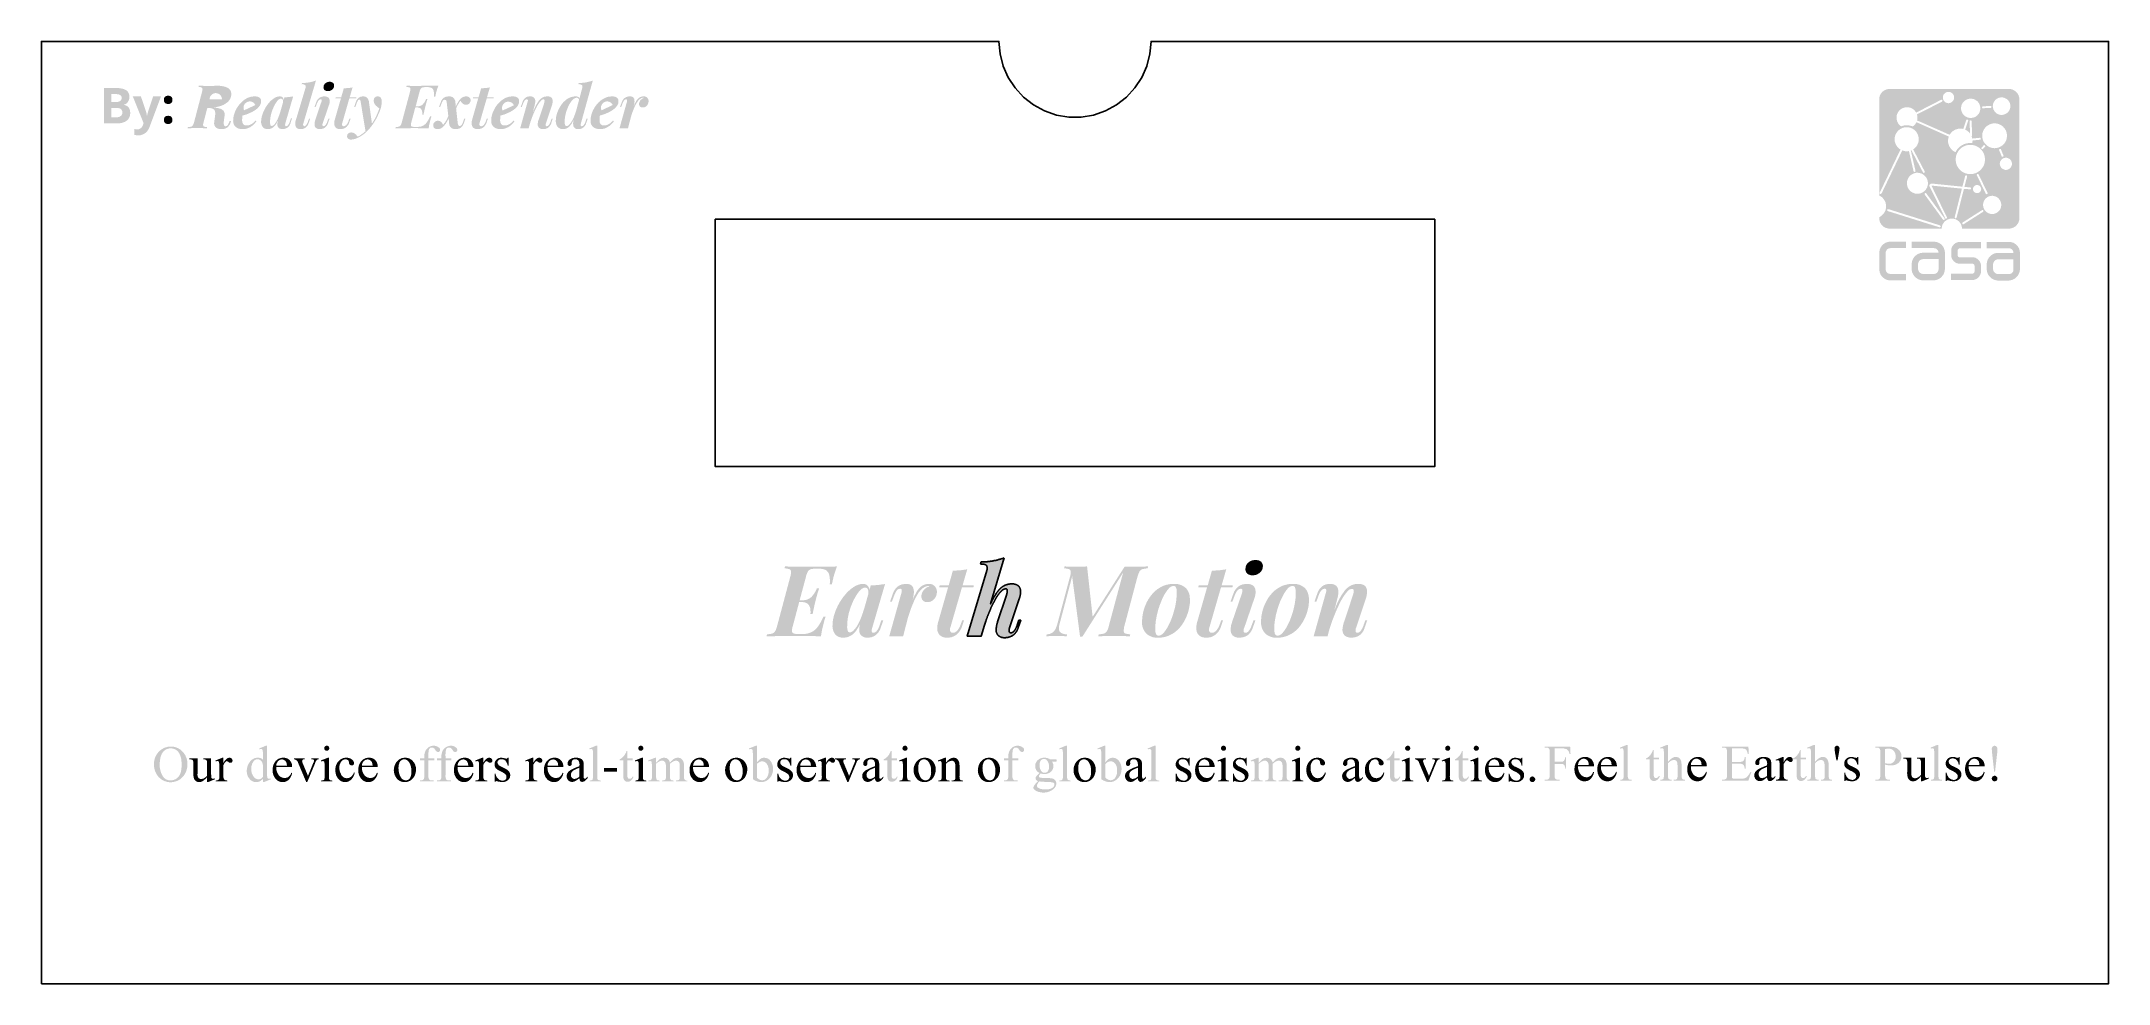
# Model space of a CAD drawing. Header units: millimetres. Extents: x 1235 to 1439, y 1033 to 1126.
import ezdxf

# ---------------------------------------------------------------- set-up
doc = ezdxf.new("R2010")
doc.units = ezdxf.units.MM
doc.layers.add('默认', color=18, linetype='Continuous', true_color=0x000000)

msp = doc.modelspace()

# ---------------------------------------------------------------- hatches: boundary and pattern name
at = {"layer": '默认'}
for points in [[(1261.62, 1122.15), (1260.38, 1117.94), (1260.37, 1117.93), (1260.37, 1117.92), (1260.37, 1117.92), (1260.37, 1117.91), (1260.36, 1117.9), (1260.36, 1117.9), (1260.36, 1117.89), (1260.36, 1117.88), (1260.36, 1117.88), (1260.36, 1117.87), (1260.35, 1117.86), (1260.35, 1117.85), (1260.35, 1117.85), (1260.35, 1117.84), (1260.35, 1117.83), (1260.35, 1117.83), (1260.35, 1117.82), (1260.35, 1117.81), (1260.35, 1117.8), (1260.35, 1117.8), (1260.35, 1117.79), (1260.35, 1117.78), (1260.35, 1117.77), (1260.35, 1117.77), (1260.35, 1117.76), (1260.35, 1117.75), (1260.36, 1117.75), (1260.36, 1117.74), (1260.36, 1117.73), (1260.36, 1117.73), (1260.36, 1117.72), (1260.36, 1117.71), (1260.36, 1117.71), (1260.36, 1117.71), (1260.37, 1117.71), (1260.37, 1117.7), (1260.37, 1117.7), (1260.37, 1117.7), (1260.37, 1117.7), (1260.37, 1117.7), (1260.37, 1117.69), (1260.37, 1117.69), (1260.37, 1117.69), (1260.37, 1117.69), (1260.38, 1117.69), (1260.38, 1117.69), (1260.38, 1117.68), (1260.38, 1117.68), (1260.38, 1117.68), (1260.38, 1117.68), (1260.38, 1117.68), (1260.39, 1117.68), (1260.39, 1117.67), (1260.39, 1117.67), (1260.39, 1117.67), (1260.39, 1117.67), (1260.39, 1117.67), (1260.4, 1117.67), (1260.4, 1117.67), (1260.4, 1117.66), (1260.4, 1117.66), (1260.4, 1117.66), (1260.4, 1117.66), (1260.41, 1117.66), (1260.41, 1117.66), (1260.41, 1117.66), (1260.41, 1117.65), (1260.41, 1117.65), (1260.42, 1117.65), (1260.42, 1117.65), (1260.42, 1117.65), (1260.42, 1117.65), (1260.42, 1117.65), (1260.43, 1117.65), (1260.43, 1117.65), (1260.43, 1117.65), (1260.43, 1117.65), (1260.43, 1117.65), (1260.44, 1117.64), (1260.44, 1117.64), (1260.44, 1117.64), (1260.44, 1117.64), (1260.45, 1117.64), (1260.45, 1117.64), (1260.45, 1117.64), (1260.45, 1117.64), (1260.45, 1117.64), (1260.46, 1117.64), (1260.46, 1117.64), (1260.46, 1117.64), (1260.46, 1117.64), (1260.46, 1117.64), (1260.47, 1117.64), (1260.47, 1117.64), (1260.47, 1117.64), (1260.47, 1117.64), (1260.48, 1117.64), (1260.48, 1117.64), (1260.49, 1117.64), (1260.49, 1117.64), (1260.5, 1117.65), (1260.51, 1117.65), (1260.51, 1117.65), (1260.52, 1117.65), (1260.52, 1117.65), (1260.53, 1117.65), (1260.53, 1117.66), (1260.54, 1117.66), (1260.54, 1117.66), (1260.55, 1117.66), (1260.56, 1117.67), (1260.56, 1117.67), (1260.57, 1117.67), (1260.57, 1117.68), (1260.58, 1117.68), (1260.58, 1117.68), (1260.59, 1117.69), (1260.59, 1117.69), (1260.59, 1117.69), (1260.6, 1117.7), (1260.6, 1117.7), (1260.61, 1117.7), (1260.61, 1117.71), (1260.62, 1117.71), (1260.62, 1117.72), (1260.62, 1117.72), (1260.63, 1117.72), (1260.63, 1117.73), (1260.65, 1117.75), (1260.67, 1117.77), (1260.68, 1117.79), (1260.7, 1117.81), (1260.71, 1117.84), (1260.73, 1117.86), (1260.74, 1117.88), (1260.75, 1117.91), (1260.76, 1117.93), (1260.78, 1117.96), (1260.79, 1117.98), (1260.8, 1118), (1260.81, 1118.03), (1260.82, 1118.06), (1260.82, 1118.08), (1260.83, 1118.11), (1260.94, 1118.39), (1261.05, 1118.39), (1260.9, 1117.96), (1260.89, 1117.94), (1260.88, 1117.91), (1260.87, 1117.88), (1260.86, 1117.86), (1260.85, 1117.83), (1260.84, 1117.81), (1260.83, 1117.79), (1260.82, 1117.76), (1260.8, 1117.74), (1260.79, 1117.71), (1260.77, 1117.69), (1260.76, 1117.67), (1260.74, 1117.65), (1260.72, 1117.63), (1260.7, 1117.61), (1260.69, 1117.59), (1260.67, 1117.57), (1260.66, 1117.56), (1260.64, 1117.54), (1260.63, 1117.53), (1260.61, 1117.52), (1260.59, 1117.5), (1260.57, 1117.49), (1260.56, 1117.48), (1260.54, 1117.47), (1260.52, 1117.46), (1260.5, 1117.45), (1260.48, 1117.44), (1260.47, 1117.43), (1260.45, 1117.42), (1260.43, 1117.41), (1260.41, 1117.4), (1260.39, 1117.4), (1260.37, 1117.39), (1260.35, 1117.38), (1260.34, 1117.38), (1260.32, 1117.37), (1260.3, 1117.37), (1260.28, 1117.37), (1260.26, 1117.36), (1260.24, 1117.36), (1260.22, 1117.36), (1260.21, 1117.36), (1260.19, 1117.35), (1260.17, 1117.35), (1260.15, 1117.35), (1260.13, 1117.35), (1260.11, 1117.35), (1260.09, 1117.35), (1260.07, 1117.35), (1260.05, 1117.35), (1260.03, 1117.35), (1260.01, 1117.35), (1259.99, 1117.36), (1259.97, 1117.36), (1259.95, 1117.36), (1259.93, 1117.37), (1259.91, 1117.37), (1259.89, 1117.38), (1259.87, 1117.39), (1259.85, 1117.39), (1259.84, 1117.4), (1259.82, 1117.41), (1259.8, 1117.42), (1259.79, 1117.42), (1259.78, 1117.43), (1259.78, 1117.43), (1259.77, 1117.44), (1259.76, 1117.44), (1259.76, 1117.45), (1259.75, 1117.45), (1259.74, 1117.46), (1259.74, 1117.46), (1259.73, 1117.47), (1259.73, 1117.47), (1259.72, 1117.48), (1259.71, 1117.48), (1259.71, 1117.49), (1259.7, 1117.5), (1259.7, 1117.5), (1259.69, 1117.51), (1259.68, 1117.51), (1259.68, 1117.52), (1259.67, 1117.53), (1259.67, 1117.53), (1259.66, 1117.54), (1259.66, 1117.55), (1259.65, 1117.56), (1259.65, 1117.56), (1259.65, 1117.57), (1259.64, 1117.58), (1259.64, 1117.58), (1259.63, 1117.59), (1259.63, 1117.6), (1259.63, 1117.61), (1259.62, 1117.61), (1259.62, 1117.63), (1259.61, 1117.65), (1259.61, 1117.67), (1259.6, 1117.69), (1259.59, 1117.7), (1259.59, 1117.72), (1259.59, 1117.74), (1259.58, 1117.76), (1259.58, 1117.78), (1259.58, 1117.8), (1259.58, 1117.82), (1259.58, 1117.84), (1259.58, 1117.86), (1259.58, 1117.87), (1259.58, 1117.89), (1259.58, 1117.91), (1259.58, 1117.96), (1259.59, 1118.01), (1259.59, 1118.06), (1259.6, 1118.11), (1259.61, 1118.15), (1259.62, 1118.2), (1259.63, 1118.25), (1259.65, 1118.29), (1260.58, 1121.39), (1260.58, 1121.4), (1260.59, 1121.41), (1260.59, 1121.42), (1260.59, 1121.42), (1260.59, 1121.43), (1260.6, 1121.44), (1260.6, 1121.45), (1260.6, 1121.46), (1260.6, 1121.47), (1260.6, 1121.48), (1260.61, 1121.49), (1260.61, 1121.5), (1260.61, 1121.51), (1260.61, 1121.52), (1260.61, 1121.53), (1260.61, 1121.54), (1260.61, 1121.55), (1260.61, 1121.56), (1260.6, 1121.57), (1260.6, 1121.58), (1260.6, 1121.59), (1260.6, 1121.6), (1260.6, 1121.61), (1260.59, 1121.62), (1260.59, 1121.63), (1260.59, 1121.63), (1260.59, 1121.64), (1260.58, 1121.65), (1260.58, 1121.66), (1260.57, 1121.67), (1260.57, 1121.68), (1260.57, 1121.69), (1260.56, 1121.69), (1260.55, 1121.7), (1260.54, 1121.71), (1260.53, 1121.71), (1260.52, 1121.72), (1260.51, 1121.73), (1260.5, 1121.73), (1260.49, 1121.74), (1260.48, 1121.74), (1260.46, 1121.75), (1260.45, 1121.75), (1260.44, 1121.76), (1260.43, 1121.76), (1260.42, 1121.76), (1260.41, 1121.77), (1260.4, 1121.77), (1260.38, 1121.77), (1260.37, 1121.78), (1260.36, 1121.78), (1260.35, 1121.78), (1260.34, 1121.78), (1260.32, 1121.78), (1260.31, 1121.79), (1260.3, 1121.79), (1260.29, 1121.79), (1260.28, 1121.79), (1260.26, 1121.79), (1260.25, 1121.79), (1260.24, 1121.79), (1260.23, 1121.78), (1260.22, 1121.78), (1260.2, 1121.78), (1260.25, 1121.91), (1260.33, 1121.91), (1260.42, 1121.91), (1260.51, 1121.91), (1260.6, 1121.92), (1260.68, 1121.93), (1260.77, 1121.94), (1260.86, 1121.95), (1260.94, 1121.97), (1261.03, 1121.98), (1261.12, 1122), (1261.2, 1122.02), (1261.29, 1122.04), (1261.37, 1122.07), (1261.46, 1122.09), (1261.54, 1122.12)], [(1262.37, 1121.49), (1262.37, 1121.5), (1262.37, 1121.52), (1262.37, 1121.53), (1262.37, 1121.55), (1262.37, 1121.56), (1262.37, 1121.57), (1262.38, 1121.59), (1262.38, 1121.6), (1262.38, 1121.61), (1262.39, 1121.63), (1262.39, 1121.64), (1262.39, 1121.66), (1262.4, 1121.67), (1262.4, 1121.68), (1262.41, 1121.69), (1262.42, 1121.71), (1262.42, 1121.72), (1262.43, 1121.73), (1262.44, 1121.75), (1262.44, 1121.76), (1262.45, 1121.77), (1262.46, 1121.78), (1262.47, 1121.79), (1262.48, 1121.8), (1262.49, 1121.81), (1262.49, 1121.83), (1262.5, 1121.84), (1262.51, 1121.85), (1262.52, 1121.86), (1262.53, 1121.86), (1262.54, 1121.87), (1262.55, 1121.88), (1262.57, 1121.89), (1262.58, 1121.9), (1262.59, 1121.91), (1262.6, 1121.91), (1262.61, 1121.92), (1262.62, 1121.93), (1262.64, 1121.94), (1262.65, 1121.94), (1262.66, 1121.95), (1262.67, 1121.96), (1262.69, 1121.96), (1262.7, 1121.97), (1262.71, 1121.97), (1262.73, 1121.98), (1262.74, 1121.98), (1262.75, 1121.99), (1262.77, 1121.99), (1262.78, 1122), (1262.79, 1122), (1262.81, 1122), (1262.82, 1122.01), (1262.84, 1122.01), (1262.85, 1122.01), (1262.86, 1122.01), (1262.88, 1122.01), (1262.89, 1122.02), (1262.91, 1122.02), (1262.92, 1122.02), (1262.93, 1122.02), (1262.95, 1122.02), (1262.96, 1122.02), (1262.97, 1122.02), (1262.99, 1122.02), (1263, 1122.02), (1263.01, 1122.02), (1263.02, 1122.02), (1263.03, 1122.02), (1263.04, 1122.02), (1263.05, 1122.02), (1263.06, 1122.02), (1263.07, 1122.02), (1263.09, 1122.01), (1263.1, 1122.01), (1263.11, 1122.01), (1263.12, 1122.01), (1263.13, 1122.01), (1263.14, 1122), (1263.15, 1122), (1263.16, 1122), (1263.17, 1121.99), (1263.18, 1121.99), (1263.19, 1121.98), (1263.2, 1121.98), (1263.21, 1121.97), (1263.22, 1121.97), (1263.23, 1121.96), (1263.24, 1121.96), (1263.25, 1121.95), (1263.26, 1121.95), (1263.27, 1121.94), (1263.28, 1121.93), (1263.29, 1121.93), (1263.3, 1121.92), (1263.31, 1121.91), (1263.31, 1121.91), (1263.32, 1121.9), (1263.33, 1121.89), (1263.33, 1121.89), (1263.34, 1121.88), (1263.35, 1121.87), (1263.35, 1121.86), (1263.36, 1121.85), (1263.36, 1121.85), (1263.37, 1121.84), (1263.37, 1121.83), (1263.38, 1121.82), (1263.38, 1121.81), (1263.39, 1121.8), (1263.39, 1121.79), (1263.39, 1121.78), (1263.4, 1121.77), (1263.4, 1121.76), (1263.4, 1121.75), (1263.4, 1121.74), (1263.41, 1121.73), (1263.41, 1121.72), (1263.41, 1121.71), (1263.41, 1121.7), (1263.41, 1121.69), (1263.41, 1121.68), (1263.41, 1121.67), (1263.41, 1121.66), (1263.41, 1121.65), (1263.41, 1121.64), (1263.41, 1121.64), (1263.41, 1121.63), (1263.41, 1121.61), (1263.41, 1121.6), (1263.41, 1121.59), (1263.41, 1121.57), (1263.4, 1121.56), (1263.4, 1121.55), (1263.4, 1121.53), (1263.4, 1121.52), (1263.39, 1121.51), (1263.39, 1121.49), (1263.38, 1121.48), (1263.38, 1121.47), (1263.37, 1121.45), (1263.37, 1121.44), (1263.36, 1121.43), (1263.36, 1121.42), (1263.35, 1121.41), (1263.34, 1121.39), (1263.34, 1121.38), (1263.33, 1121.37), (1263.32, 1121.36), (1263.31, 1121.35), (1263.31, 1121.34), (1263.3, 1121.33), (1263.29, 1121.32), (1263.28, 1121.3), (1263.27, 1121.3), (1263.26, 1121.29), (1263.25, 1121.28), (1263.24, 1121.27), (1263.23, 1121.26), (1263.21, 1121.24), (1263.2, 1121.23), (1263.19, 1121.22), (1263.18, 1121.22), (1263.16, 1121.21), (1263.15, 1121.2), (1263.14, 1121.19), (1263.13, 1121.19), (1263.11, 1121.18), (1263.1, 1121.17), (1263.09, 1121.17), (1263.08, 1121.16), (1263.06, 1121.15), (1263.05, 1121.15), (1263.04, 1121.14), (1263.02, 1121.14), (1263.01, 1121.13), (1262.99, 1121.13), (1262.98, 1121.13), (1262.97, 1121.12), (1262.95, 1121.12), (1262.94, 1121.12), (1262.92, 1121.11), (1262.91, 1121.11), (1262.9, 1121.11), (1262.88, 1121.11), (1262.87, 1121.11), (1262.85, 1121.1), (1262.84, 1121.1), (1262.82, 1121.1), (1262.81, 1121.1), (1262.8, 1121.1), (1262.79, 1121.1), (1262.78, 1121.1), (1262.76, 1121.1), (1262.75, 1121.1), (1262.74, 1121.1), (1262.73, 1121.1), (1262.72, 1121.1), (1262.71, 1121.11), (1262.7, 1121.11), (1262.69, 1121.11), (1262.68, 1121.11), (1262.67, 1121.11), (1262.66, 1121.12), (1262.64, 1121.12), (1262.63, 1121.12), (1262.62, 1121.13), (1262.61, 1121.13), (1262.6, 1121.13), (1262.59, 1121.14), (1262.58, 1121.14), (1262.57, 1121.15), (1262.56, 1121.15), (1262.55, 1121.16), (1262.54, 1121.16), (1262.53, 1121.17), (1262.52, 1121.17), (1262.51, 1121.18), (1262.5, 1121.18), (1262.5, 1121.19), (1262.49, 1121.2), (1262.48, 1121.2), (1262.47, 1121.21), (1262.46, 1121.22), (1262.46, 1121.22), (1262.45, 1121.23), (1262.44, 1121.24), (1262.44, 1121.24), (1262.43, 1121.25), (1262.43, 1121.26), (1262.42, 1121.27), (1262.42, 1121.28), (1262.41, 1121.28), (1262.41, 1121.29), (1262.4, 1121.3), (1262.4, 1121.31), (1262.39, 1121.32), (1262.39, 1121.33), (1262.38, 1121.34), (1262.38, 1121.35), (1262.38, 1121.36), (1262.38, 1121.37), (1262.37, 1121.38), (1262.37, 1121.39), (1262.37, 1121.39), (1262.37, 1121.4), (1262.37, 1121.41), (1262.37, 1121.42), (1262.37, 1121.43), (1262.36, 1121.44), (1262.36, 1121.45), (1262.36, 1121.46), (1262.37, 1121.47), (1262.37, 1121.48)], [(1244.34, 1120.59), (1244.85, 1119.09), (1244.89, 1118.94), (1244.92, 1118.79), (1244.94, 1118.62), (1244.95, 1118.62), (1244.99, 1118.87), (1245.06, 1119.09), (1245.55, 1120.59), (1246.33, 1120.59), (1245.2, 1117.57), (1245.19, 1117.54), (1245.18, 1117.51), (1245.16, 1117.48), (1245.15, 1117.45), (1245.14, 1117.42), (1245.12, 1117.39), (1245.11, 1117.36), (1245.09, 1117.33), (1245.07, 1117.3), (1245.05, 1117.27), (1245.04, 1117.25), (1245.02, 1117.22), (1245, 1117.19), (1244.98, 1117.16), (1244.95, 1117.14), (1244.93, 1117.11), (1244.91, 1117.09), (1244.89, 1117.07), (1244.87, 1117.05), (1244.85, 1117.03), (1244.83, 1117.01), (1244.81, 1116.99), (1244.78, 1116.97), (1244.76, 1116.95), (1244.73, 1116.93), (1244.71, 1116.92), (1244.68, 1116.9), (1244.66, 1116.89), (1244.63, 1116.87), (1244.6, 1116.86), (1244.58, 1116.84), (1244.55, 1116.83), (1244.52, 1116.82), (1244.49, 1116.81), (1244.46, 1116.8), (1244.44, 1116.79), (1244.41, 1116.78), (1244.38, 1116.77), (1244.35, 1116.77), (1244.32, 1116.76), (1244.29, 1116.75), (1244.26, 1116.75), (1244.23, 1116.75), (1244.2, 1116.74), (1244.17, 1116.74), (1244.14, 1116.74), (1244.11, 1116.74), (1244.08, 1116.74), (1243.87, 1116.75), (1243.71, 1116.78), (1243.71, 1117.36), (1243.84, 1117.34), (1244, 1117.33), (1244.02, 1117.33), (1244.03, 1117.33), (1244.05, 1117.33), (1244.07, 1117.33), (1244.08, 1117.33), (1244.1, 1117.34), (1244.12, 1117.34), (1244.14, 1117.34), (1244.15, 1117.35), (1244.17, 1117.35), (1244.19, 1117.36), (1244.2, 1117.36), (1244.22, 1117.37), (1244.23, 1117.38), (1244.25, 1117.39), (1244.26, 1117.39), (1244.28, 1117.4), (1244.29, 1117.41), (1244.3, 1117.42), (1244.32, 1117.43), (1244.33, 1117.44), (1244.34, 1117.45), (1244.35, 1117.46), (1244.36, 1117.47), (1244.38, 1117.48), (1244.39, 1117.49), (1244.4, 1117.5), (1244.41, 1117.52), (1244.42, 1117.53), (1244.43, 1117.54), (1244.44, 1117.55), (1244.45, 1117.57), (1244.47, 1117.59), (1244.48, 1117.62), (1244.5, 1117.65), (1244.51, 1117.68), (1244.53, 1117.71), (1244.54, 1117.74), (1244.55, 1117.77), (1244.56, 1117.8), (1244.61, 1117.94), (1243.54, 1120.59)], [(1247.04, 1120.64), (1247.04, 1120.64), (1247.05, 1120.64), (1247.06, 1120.64), (1247.07, 1120.64), (1247.08, 1120.64), (1247.09, 1120.64), (1247.1, 1120.64), (1247.11, 1120.64), (1247.12, 1120.64), (1247.13, 1120.64), (1247.14, 1120.63), (1247.15, 1120.63), (1247.16, 1120.63), (1247.17, 1120.63), (1247.18, 1120.63), (1247.19, 1120.62), (1247.2, 1120.62), (1247.21, 1120.62), (1247.22, 1120.61), (1247.23, 1120.61), (1247.24, 1120.61), (1247.24, 1120.6), (1247.25, 1120.6), (1247.26, 1120.59), (1247.27, 1120.59), (1247.28, 1120.58), (1247.29, 1120.58), (1247.3, 1120.57), (1247.3, 1120.57), (1247.31, 1120.56), (1247.32, 1120.56), (1247.33, 1120.55), (1247.34, 1120.55), (1247.34, 1120.54), (1247.35, 1120.53), (1247.36, 1120.52), (1247.37, 1120.51), (1247.37, 1120.51), (1247.38, 1120.5), (1247.39, 1120.49), (1247.39, 1120.48), (1247.4, 1120.47), (1247.4, 1120.46), (1247.41, 1120.45), (1247.41, 1120.44), (1247.42, 1120.43), (1247.42, 1120.42), (1247.43, 1120.41), (1247.43, 1120.4), (1247.44, 1120.39), (1247.44, 1120.38), (1247.44, 1120.37), (1247.44, 1120.36), (1247.45, 1120.35), (1247.45, 1120.33), (1247.45, 1120.32), (1247.45, 1120.31), (1247.45, 1120.3), (1247.45, 1120.29), (1247.45, 1120.28), (1247.45, 1120.27), (1247.45, 1120.26), (1247.45, 1120.25), (1247.45, 1120.24), (1247.45, 1120.23), (1247.45, 1120.22), (1247.45, 1120.21), (1247.45, 1120.19), (1247.45, 1120.18), (1247.45, 1120.17), (1247.45, 1120.16), (1247.45, 1120.15), (1247.45, 1120.14), (1247.45, 1120.13), (1247.44, 1120.12), (1247.44, 1120.11), (1247.44, 1120.1), (1247.44, 1120.09), (1247.43, 1120.08), (1247.43, 1120.07), (1247.42, 1120.06), (1247.42, 1120.05), (1247.41, 1120.04), (1247.41, 1120.03), (1247.4, 1120.02), (1247.4, 1120.01), (1247.39, 1120), (1247.39, 1119.99), (1247.38, 1119.98), (1247.37, 1119.97), (1247.37, 1119.96), (1247.36, 1119.95), (1247.35, 1119.95), (1247.34, 1119.94), (1247.34, 1119.93), (1247.33, 1119.92), (1247.32, 1119.92), (1247.31, 1119.91), (1247.3, 1119.91), (1247.3, 1119.9), (1247.29, 1119.9), (1247.28, 1119.89), (1247.27, 1119.89), (1247.26, 1119.88), (1247.25, 1119.88), (1247.24, 1119.87), (1247.24, 1119.87), (1247.23, 1119.87), (1247.22, 1119.86), (1247.21, 1119.86), (1247.2, 1119.86), (1247.19, 1119.85), (1247.18, 1119.85), (1247.17, 1119.85), (1247.16, 1119.84), (1247.15, 1119.84), (1247.14, 1119.84), (1247.13, 1119.84), (1247.12, 1119.84), (1247.11, 1119.83), (1247.1, 1119.83), (1247.09, 1119.83), (1247.08, 1119.83), (1247.07, 1119.83), (1247.06, 1119.83), (1247.05, 1119.83), (1247.04, 1119.83), (1247.02, 1119.83), (1247.01, 1119.83), (1247, 1119.83), (1246.99, 1119.83), (1246.98, 1119.83), (1246.97, 1119.83), (1246.96, 1119.83), (1246.95, 1119.84), (1246.94, 1119.84), (1246.93, 1119.84), (1246.92, 1119.84), (1246.91, 1119.84), (1246.9, 1119.85), (1246.89, 1119.85), (1246.88, 1119.85), (1246.87, 1119.86), (1246.86, 1119.86), (1246.85, 1119.86), (1246.84, 1119.87), (1246.83, 1119.87), (1246.82, 1119.87), (1246.81, 1119.88), (1246.8, 1119.88), (1246.8, 1119.89), (1246.79, 1119.89), (1246.78, 1119.9), (1246.77, 1119.9), (1246.76, 1119.91), (1246.75, 1119.91), (1246.74, 1119.92), (1246.74, 1119.92), (1246.73, 1119.93), (1246.72, 1119.94), (1246.71, 1119.95), (1246.71, 1119.95), (1246.7, 1119.96), (1246.69, 1119.97), (1246.69, 1119.98), (1246.68, 1119.99), (1246.67, 1120), (1246.67, 1120.01), (1246.66, 1120.02), (1246.66, 1120.03), (1246.65, 1120.04), (1246.65, 1120.05), (1246.64, 1120.06), (1246.64, 1120.07), (1246.63, 1120.08), (1246.63, 1120.09), (1246.63, 1120.1), (1246.62, 1120.11), (1246.62, 1120.12), (1246.62, 1120.13), (1246.62, 1120.14), (1246.62, 1120.15), (1246.61, 1120.16), (1246.61, 1120.17), (1246.61, 1120.18), (1246.61, 1120.19), (1246.61, 1120.21), (1246.61, 1120.22), (1246.61, 1120.23), (1246.61, 1120.24), (1246.61, 1120.25), (1246.61, 1120.26), (1246.61, 1120.27), (1246.61, 1120.28), (1246.61, 1120.29), (1246.61, 1120.3), (1246.61, 1120.31), (1246.61, 1120.32), (1246.62, 1120.33), (1246.62, 1120.35), (1246.62, 1120.36), (1246.62, 1120.37), (1246.63, 1120.38), (1246.63, 1120.39), (1246.63, 1120.4), (1246.64, 1120.41), (1246.64, 1120.42), (1246.65, 1120.43), (1246.65, 1120.44), (1246.66, 1120.45), (1246.66, 1120.46), (1246.67, 1120.47), (1246.67, 1120.48), (1246.68, 1120.49), (1246.69, 1120.5), (1246.69, 1120.51), (1246.7, 1120.51), (1246.71, 1120.52), (1246.71, 1120.53), (1246.72, 1120.54), (1246.73, 1120.55), (1246.74, 1120.55), (1246.74, 1120.56), (1246.75, 1120.56), (1246.76, 1120.57), (1246.77, 1120.57), (1246.78, 1120.58), (1246.79, 1120.58), (1246.8, 1120.59), (1246.8, 1120.59), (1246.81, 1120.6), (1246.82, 1120.6), (1246.83, 1120.61), (1246.84, 1120.61), (1246.85, 1120.61), (1246.86, 1120.62), (1246.87, 1120.62), (1246.88, 1120.62), (1246.89, 1120.63), (1246.9, 1120.63), (1246.91, 1120.63), (1246.92, 1120.63), (1246.93, 1120.64), (1246.94, 1120.64), (1246.95, 1120.64), (1246.96, 1120.64), (1246.97, 1120.64), (1246.98, 1120.64), (1246.99, 1120.64), (1247, 1120.64), (1247.01, 1120.64), (1247.02, 1120.64), (1247.03, 1120.64)], [(1261.63, 1119.97), (1261.64, 1120), (1261.65, 1120.02), (1261.66, 1120.05), (1261.67, 1120.07), (1261.68, 1120.1), (1261.69, 1120.12), (1261.7, 1120.14), (1261.72, 1120.17), (1261.73, 1120.19), (1261.74, 1120.21), (1261.76, 1120.23), (1261.77, 1120.26), (1261.79, 1120.28), (1261.81, 1120.3), (1261.82, 1120.32), (1261.84, 1120.34), (1261.86, 1120.35), (1261.87, 1120.37), (1261.89, 1120.38), (1261.9, 1120.4), (1261.92, 1120.41), (1261.94, 1120.43), (1261.95, 1120.44), (1261.97, 1120.45), (1261.99, 1120.46), (1262.01, 1120.47), (1262.03, 1120.48), (1262.05, 1120.49), (1262.07, 1120.5), (1262.09, 1120.51), (1262.11, 1120.52), (1262.13, 1120.53), (1262.15, 1120.53), (1262.17, 1120.54), (1262.19, 1120.55), (1262.21, 1120.55), (1262.23, 1120.56), (1262.25, 1120.56), (1262.27, 1120.57), (1262.29, 1120.57), (1262.31, 1120.57), (1262.33, 1120.58), (1262.35, 1120.58), (1262.37, 1120.58), (1262.39, 1120.58), (1262.41, 1120.58), (1262.43, 1120.58), (1262.45, 1120.58), (1262.46, 1120.58), (1262.47, 1120.58), (1262.49, 1120.58), (1262.5, 1120.58), (1262.51, 1120.58), (1262.52, 1120.58), (1262.53, 1120.58), (1262.54, 1120.58), (1262.55, 1120.58), (1262.56, 1120.58), (1262.57, 1120.58), (1262.58, 1120.58), (1262.59, 1120.57), (1262.6, 1120.57), (1262.61, 1120.57), (1262.62, 1120.57), (1262.63, 1120.57), (1262.64, 1120.56), (1262.65, 1120.56), (1262.67, 1120.56), (1262.68, 1120.55), (1262.69, 1120.55), (1262.7, 1120.55), (1262.71, 1120.54), (1262.72, 1120.54), (1262.73, 1120.53), (1262.74, 1120.53), (1262.74, 1120.53), (1262.75, 1120.52), (1262.76, 1120.52), (1262.77, 1120.51), (1262.78, 1120.51), (1262.79, 1120.5), (1262.8, 1120.5), (1262.8, 1120.49), (1262.81, 1120.49), (1262.82, 1120.48), (1262.82, 1120.48), (1262.83, 1120.47), (1262.83, 1120.47), (1262.84, 1120.46), (1262.85, 1120.46), (1262.85, 1120.45), (1262.86, 1120.44), (1262.86, 1120.44), (1262.87, 1120.43), (1262.87, 1120.43), (1262.88, 1120.42), (1262.88, 1120.41), (1262.89, 1120.41), (1262.89, 1120.4), (1262.9, 1120.39), (1262.9, 1120.39), (1262.91, 1120.38), (1262.91, 1120.37), (1262.92, 1120.36), (1262.92, 1120.36), (1262.92, 1120.35), (1262.93, 1120.34), (1262.93, 1120.34), (1262.93, 1120.33), (1262.94, 1120.32), (1262.94, 1120.31), (1262.94, 1120.31), (1262.95, 1120.29), (1262.95, 1120.27), (1262.96, 1120.26), (1262.96, 1120.24), (1262.96, 1120.22), (1262.97, 1120.21), (1262.97, 1120.19), (1262.97, 1120.17), (1262.97, 1120.16), (1262.98, 1120.14), (1262.98, 1120.12), (1262.98, 1120.11), (1262.98, 1120.09), (1262.98, 1120.07), (1262.97, 1120.05), (1262.97, 1120.04), (1262.97, 1120), (1262.97, 1119.97), (1262.96, 1119.93), (1262.95, 1119.89), (1262.94, 1119.86), (1262.94, 1119.82), (1262.93, 1119.79), (1262.91, 1119.75), (1262.29, 1117.94), (1262.29, 1117.93), (1262.28, 1117.92), (1262.28, 1117.92), (1262.28, 1117.91), (1262.28, 1117.9), (1262.27, 1117.9), (1262.27, 1117.89), (1262.27, 1117.88), (1262.27, 1117.88), (1262.27, 1117.87), (1262.27, 1117.86), (1262.26, 1117.85), (1262.26, 1117.85), (1262.26, 1117.84), (1262.26, 1117.83), (1262.26, 1117.83), (1262.26, 1117.82), (1262.26, 1117.81), (1262.26, 1117.8), (1262.26, 1117.8), (1262.26, 1117.79), (1262.26, 1117.78), (1262.26, 1117.77), (1262.26, 1117.77), (1262.26, 1117.76), (1262.26, 1117.75), (1262.26, 1117.75), (1262.26, 1117.74), (1262.26, 1117.73), (1262.26, 1117.72), (1262.26, 1117.72), (1262.26, 1117.71), (1262.26, 1117.71), (1262.27, 1117.71), (1262.27, 1117.7), (1262.27, 1117.7), (1262.27, 1117.7), (1262.27, 1117.7), (1262.27, 1117.7), (1262.27, 1117.7), (1262.27, 1117.69), (1262.27, 1117.69), (1262.27, 1117.69), (1262.27, 1117.69), (1262.28, 1117.69), (1262.28, 1117.68), (1262.28, 1117.68), (1262.28, 1117.68), (1262.28, 1117.68), (1262.28, 1117.68), (1262.28, 1117.68), (1262.29, 1117.67), (1262.29, 1117.67), (1262.29, 1117.67), (1262.29, 1117.67), (1262.29, 1117.67), (1262.29, 1117.67), (1262.29, 1117.66), (1262.3, 1117.66), (1262.3, 1117.66), (1262.3, 1117.66), (1262.3, 1117.66), (1262.3, 1117.66), (1262.31, 1117.66), (1262.31, 1117.66), (1262.31, 1117.65), (1262.31, 1117.65), (1262.31, 1117.65), (1262.32, 1117.65), (1262.32, 1117.65), (1262.32, 1117.65), (1262.32, 1117.65), (1262.32, 1117.65), (1262.33, 1117.65), (1262.33, 1117.65), (1262.33, 1117.65), (1262.33, 1117.64), (1262.33, 1117.64), (1262.34, 1117.64), (1262.34, 1117.64), (1262.34, 1117.64), (1262.34, 1117.64), (1262.34, 1117.64), (1262.35, 1117.64), (1262.35, 1117.64), (1262.35, 1117.64), (1262.35, 1117.64), (1262.35, 1117.64), (1262.36, 1117.64), (1262.36, 1117.64), (1262.36, 1117.64), (1262.36, 1117.64), (1262.36, 1117.64), (1262.37, 1117.64), (1262.37, 1117.64), (1262.37, 1117.64), (1262.38, 1117.64), (1262.38, 1117.64), (1262.39, 1117.64), (1262.39, 1117.64), (1262.4, 1117.65), (1262.41, 1117.65), (1262.41, 1117.65), (1262.42, 1117.65), (1262.42, 1117.65), (1262.43, 1117.65), (1262.44, 1117.66), (1262.44, 1117.66), (1262.45, 1117.66), (1262.45, 1117.66), (1262.46, 1117.67), (1262.47, 1117.67), (1262.47, 1117.67), (1262.48, 1117.67), (1262.48, 1117.68), (1262.49, 1117.68), (1262.49, 1117.68), (1262.5, 1117.69), (1262.5, 1117.69), (1262.51, 1117.7), (1262.51, 1117.7), (1262.52, 1117.7), (1262.52, 1117.71), (1262.53, 1117.71), (1262.53, 1117.72), (1262.53, 1117.72), (1262.54, 1117.73), (1262.54, 1117.73), (1262.56, 1117.75), (1262.58, 1117.77), (1262.59, 1117.79), (1262.61, 1117.82), (1262.62, 1117.84), (1262.64, 1117.86), (1262.65, 1117.89), (1262.66, 1117.91), (1262.67, 1117.93), (1262.69, 1117.96), (1262.7, 1117.98), (1262.71, 1118.01), (1262.72, 1118.03), (1262.73, 1118.06), (1262.74, 1118.08), (1262.74, 1118.11), (1262.85, 1118.39), (1262.97, 1118.39), (1262.81, 1117.96), (1262.81, 1117.94), (1262.8, 1117.91), (1262.79, 1117.88), (1262.78, 1117.86), (1262.76, 1117.83), (1262.75, 1117.81), (1262.74, 1117.79), (1262.73, 1117.76), (1262.71, 1117.74), (1262.7, 1117.72), (1262.68, 1117.69), (1262.67, 1117.67), (1262.65, 1117.65), (1262.63, 1117.63), (1262.62, 1117.61), (1262.6, 1117.59), (1262.58, 1117.57), (1262.57, 1117.56), (1262.55, 1117.54), (1262.54, 1117.53), (1262.52, 1117.52), (1262.5, 1117.5), (1262.49, 1117.49), (1262.47, 1117.48), (1262.45, 1117.47), (1262.43, 1117.46), (1262.41, 1117.45), (1262.39, 1117.44), (1262.38, 1117.43), (1262.36, 1117.42), (1262.34, 1117.41), (1262.32, 1117.4), (1262.3, 1117.4), (1262.28, 1117.39), (1262.26, 1117.39), (1262.24, 1117.38), (1262.22, 1117.38), (1262.21, 1117.37), (1262.19, 1117.37), (1262.17, 1117.36), (1262.15, 1117.36), (1262.13, 1117.36), (1262.11, 1117.36), (1262.09, 1117.35), (1262.07, 1117.35), (1262.05, 1117.35), (1262.03, 1117.35), (1262.01, 1117.35), (1262, 1117.35), (1261.99, 1117.35), (1261.98, 1117.35), (1261.96, 1117.35), (1261.95, 1117.35), (1261.94, 1117.35), (1261.92, 1117.35), (1261.91, 1117.35), (1261.9, 1117.35), (1261.88, 1117.35), (1261.87, 1117.36), (1261.86, 1117.36), (1261.85, 1117.36), (1261.83, 1117.36), (1261.82, 1117.37), (1261.81, 1117.37), (1261.79, 1117.38), (1261.78, 1117.38), (1261.77, 1117.38), (1261.76, 1117.39), (1261.75, 1117.39), (1261.73, 1117.4), (1261.72, 1117.4), (1261.71, 1117.41), (1261.7, 1117.42), (1261.69, 1117.42), (1261.68, 1117.43), (1261.66, 1117.43), (1261.65, 1117.44), (1261.64, 1117.45), (1261.63, 1117.46), (1261.62, 1117.46), (1261.61, 1117.47), (1261.61, 1117.48), (1261.6, 1117.49), (1261.59, 1117.5), (1261.58, 1117.5), (1261.57, 1117.51), (1261.57, 1117.52), (1261.56, 1117.53), (1261.55, 1117.54), (1261.55, 1117.55), (1261.54, 1117.56), (1261.54, 1117.57), (1261.53, 1117.58), (1261.52, 1117.59), (1261.52, 1117.6), (1261.51, 1117.61), (1261.51, 1117.62), (1261.51, 1117.63), (1261.5, 1117.64), (1261.5, 1117.65), (1261.49, 1117.67), (1261.49, 1117.68), (1261.49, 1117.69), (1261.49, 1117.7), (1261.48, 1117.71), (1261.48, 1117.72), (1261.48, 1117.73), (1261.48, 1117.74), (1261.48, 1117.76), (1261.48, 1117.77), (1261.48, 1117.78), (1261.48, 1117.79), (1261.48, 1117.82), (1261.48, 1117.85), (1261.48, 1117.89), (1261.48, 1117.92), (1261.48, 1117.95), (1261.49, 1117.98), (1261.49, 1118.01), (1261.5, 1118.05), (1261.5, 1118.08), (1261.51, 1118.11), (1261.52, 1118.14), (1261.52, 1118.17), (1261.53, 1118.2), (1261.54, 1118.23), (1261.55, 1118.26), (1261.56, 1118.29), (1262.14, 1120), (1262.16, 1120.03), (1262.16, 1120.05), (1262.16, 1120.07), (1262.17, 1120.08), (1262.17, 1120.1), (1262.18, 1120.11), (1262.18, 1120.13), (1262.18, 1120.14), (1262.18, 1120.15), (1262.18, 1120.16), (1262.18, 1120.16), (1262.18, 1120.17), (1262.18, 1120.18), (1262.18, 1120.18), (1262.18, 1120.19), (1262.18, 1120.19), (1262.18, 1120.2), (1262.18, 1120.2), (1262.18, 1120.21), (1262.18, 1120.21), (1262.18, 1120.22), (1262.18, 1120.22), (1262.18, 1120.22), (1262.18, 1120.23), (1262.17, 1120.23), (1262.17, 1120.23), (1262.17, 1120.23), (1262.17, 1120.24), (1262.17, 1120.24), (1262.17, 1120.24), (1262.17, 1120.24), (1262.17, 1120.24), (1262.17, 1120.24), (1262.17, 1120.25), (1262.17, 1120.25), (1262.17, 1120.25), (1262.16, 1120.25), (1262.16, 1120.25), (1262.16, 1120.26), (1262.16, 1120.26), (1262.16, 1120.26), (1262.16, 1120.26), (1262.16, 1120.26), (1262.16, 1120.26), (1262.15, 1120.26), (1262.15, 1120.27), (1262.15, 1120.27), (1262.15, 1120.27), (1262.15, 1120.27), (1262.15, 1120.27), (1262.15, 1120.27), (1262.14, 1120.27), (1262.14, 1120.27), (1262.14, 1120.28), (1262.14, 1120.28), (1262.14, 1120.28), (1262.14, 1120.28), (1262.14, 1120.28), (1262.13, 1120.28), (1262.13, 1120.28), (1262.13, 1120.28), (1262.13, 1120.28), (1262.13, 1120.28), (1262.12, 1120.28), (1262.12, 1120.29), (1262.12, 1120.29), (1262.12, 1120.29), (1262.12, 1120.29), (1262.11, 1120.29), (1262.11, 1120.29), (1262.11, 1120.29), (1262.11, 1120.29), (1262.11, 1120.29), (1262.1, 1120.29), (1262.1, 1120.29), (1262.1, 1120.29), (1262.09, 1120.29), (1262.09, 1120.29), (1262.08, 1120.29), (1262.08, 1120.29), (1262.07, 1120.29), (1262.06, 1120.29), (1262.06, 1120.29), (1262.05, 1120.29), (1262.04, 1120.29), (1262.04, 1120.29), (1262.03, 1120.29), (1262.02, 1120.28), (1262.02, 1120.28), (1262.01, 1120.28), (1262, 1120.28), (1261.99, 1120.27), (1261.99, 1120.27), (1261.98, 1120.27), (1261.97, 1120.26), (1261.97, 1120.26), (1261.96, 1120.26), (1261.96, 1120.25), (1261.95, 1120.25), (1261.94, 1120.25), (1261.94, 1120.24), (1261.93, 1120.24), (1261.93, 1120.23), (1261.92, 1120.23), (1261.91, 1120.22), (1261.91, 1120.22), (1261.9, 1120.21), (1261.9, 1120.21), (1261.89, 1120.2), (1261.89, 1120.2), (1261.89, 1120.19), (1261.88, 1120.18), (1261.87, 1120.16), (1261.85, 1120.14), (1261.84, 1120.12), (1261.83, 1120.1), (1261.81, 1120.08), (1261.8, 1120.06), (1261.79, 1120.03), (1261.78, 1120.01), (1261.76, 1119.99), (1261.75, 1119.97), (1261.74, 1119.94), (1261.73, 1119.92), (1261.72, 1119.9), (1261.71, 1119.87), (1261.7, 1119.85), (1261.7, 1119.83), (1261.58, 1119.52), (1261.47, 1119.52)], [(1265.23, 1121.47), (1264.95, 1120.5), (1265.62, 1120.5), (1265.6, 1120.38), (1264.91, 1120.38), (1264.21, 1117.94), (1264.2, 1117.93), (1264.2, 1117.92), (1264.2, 1117.92), (1264.2, 1117.91), (1264.2, 1117.9), (1264.19, 1117.9), (1264.19, 1117.89), (1264.19, 1117.88), (1264.19, 1117.88), (1264.19, 1117.87), (1264.19, 1117.86), (1264.19, 1117.85), (1264.19, 1117.85), (1264.19, 1117.84), (1264.19, 1117.83), (1264.19, 1117.82), (1264.19, 1117.82), (1264.19, 1117.81), (1264.19, 1117.8), (1264.19, 1117.79), (1264.19, 1117.79), (1264.19, 1117.78), (1264.19, 1117.77), (1264.2, 1117.77), (1264.2, 1117.76), (1264.2, 1117.75), (1264.2, 1117.75), (1264.2, 1117.74), (1264.21, 1117.73), (1264.21, 1117.73), (1264.21, 1117.72), (1264.22, 1117.71), (1264.22, 1117.71), (1264.22, 1117.7), (1264.23, 1117.7), (1264.23, 1117.7), (1264.23, 1117.69), (1264.24, 1117.69), (1264.24, 1117.68), (1264.25, 1117.68), (1264.25, 1117.68), (1264.25, 1117.67), (1264.26, 1117.67), (1264.26, 1117.67), (1264.27, 1117.67), (1264.27, 1117.66), (1264.28, 1117.66), (1264.28, 1117.66), (1264.29, 1117.65), (1264.29, 1117.65), (1264.3, 1117.65), (1264.3, 1117.65), (1264.31, 1117.65), (1264.31, 1117.65), (1264.32, 1117.64), (1264.32, 1117.64), (1264.33, 1117.64), (1264.33, 1117.64), (1264.34, 1117.64), (1264.35, 1117.64), (1264.35, 1117.64), (1264.36, 1117.64), (1264.36, 1117.64), (1264.37, 1117.64), (1264.38, 1117.64), (1264.38, 1117.64), (1264.39, 1117.64), (1264.4, 1117.64), (1264.41, 1117.65), (1264.42, 1117.65), (1264.43, 1117.65), (1264.44, 1117.65), (1264.44, 1117.65), (1264.45, 1117.66), (1264.46, 1117.66), (1264.47, 1117.66), (1264.48, 1117.67), (1264.49, 1117.67), (1264.49, 1117.67), (1264.5, 1117.68), (1264.51, 1117.68), (1264.52, 1117.69), (1264.53, 1117.69), (1264.53, 1117.7), (1264.54, 1117.7), (1264.55, 1117.7), (1264.56, 1117.71), (1264.56, 1117.72), (1264.57, 1117.72), (1264.58, 1117.73), (1264.58, 1117.73), (1264.59, 1117.74), (1264.6, 1117.74), (1264.6, 1117.75), (1264.61, 1117.76), (1264.61, 1117.76), (1264.63, 1117.78), (1264.65, 1117.81), (1264.67, 1117.83), (1264.68, 1117.85), (1264.7, 1117.87), (1264.72, 1117.9), (1264.73, 1117.92), (1264.74, 1117.94), (1264.76, 1117.97), (1264.77, 1117.99), (1264.78, 1118.02), (1264.79, 1118.04), (1264.81, 1118.07), (1264.82, 1118.1), (1264.83, 1118.12), (1264.83, 1118.15), (1264.92, 1118.39), (1265.04, 1118.39), (1264.92, 1118.05), (1264.91, 1118.03), (1264.91, 1118.01), (1264.9, 1117.99), (1264.89, 1117.97), (1264.89, 1117.95), (1264.88, 1117.94), (1264.87, 1117.92), (1264.86, 1117.9), (1264.86, 1117.88), (1264.85, 1117.86), (1264.84, 1117.84), (1264.83, 1117.83), (1264.82, 1117.81), (1264.81, 1117.79), (1264.8, 1117.78), (1264.79, 1117.76), (1264.77, 1117.74), (1264.76, 1117.72), (1264.75, 1117.71), (1264.74, 1117.69), (1264.73, 1117.68), (1264.71, 1117.66), (1264.7, 1117.65), (1264.69, 1117.63), (1264.67, 1117.62), (1264.66, 1117.6), (1264.65, 1117.59), (1264.63, 1117.57), (1264.62, 1117.56), (1264.6, 1117.55), (1264.59, 1117.53), (1264.57, 1117.52), (1264.56, 1117.51), (1264.54, 1117.5), (1264.53, 1117.49), (1264.51, 1117.48), (1264.5, 1117.47), (1264.48, 1117.46), (1264.47, 1117.45), (1264.45, 1117.45), (1264.43, 1117.44), (1264.42, 1117.43), (1264.4, 1117.42), (1264.38, 1117.41), (1264.37, 1117.41), (1264.35, 1117.4), (1264.33, 1117.4), (1264.31, 1117.39), (1264.3, 1117.38), (1264.28, 1117.38), (1264.26, 1117.38), (1264.24, 1117.37), (1264.23, 1117.37), (1264.21, 1117.36), (1264.19, 1117.36), (1264.17, 1117.36), (1264.15, 1117.36), (1264.14, 1117.35), (1264.12, 1117.35), (1264.1, 1117.35), (1264.08, 1117.35), (1264.06, 1117.35), (1264.05, 1117.35), (1264.03, 1117.35), (1264.01, 1117.35), (1264, 1117.35), (1263.99, 1117.35), (1263.97, 1117.35), (1263.96, 1117.35), (1263.94, 1117.35), (1263.93, 1117.35), (1263.92, 1117.35), (1263.9, 1117.35), (1263.89, 1117.36), (1263.87, 1117.36), (1263.86, 1117.36), (1263.85, 1117.36), (1263.83, 1117.37), (1263.82, 1117.37), (1263.81, 1117.37), (1263.79, 1117.38), (1263.78, 1117.38), (1263.77, 1117.39), (1263.75, 1117.39), (1263.74, 1117.4), (1263.73, 1117.4), (1263.71, 1117.41), (1263.7, 1117.42), (1263.69, 1117.42), (1263.68, 1117.43), (1263.66, 1117.44), (1263.65, 1117.44), (1263.64, 1117.45), (1263.63, 1117.46), (1263.62, 1117.47), (1263.61, 1117.48), (1263.6, 1117.48), (1263.59, 1117.49), (1263.58, 1117.5), (1263.57, 1117.51), (1263.56, 1117.52), (1263.55, 1117.53), (1263.55, 1117.54), (1263.54, 1117.55), (1263.53, 1117.55), (1263.52, 1117.56), (1263.52, 1117.57), (1263.51, 1117.59), (1263.5, 1117.6), (1263.5, 1117.61), (1263.49, 1117.62), (1263.49, 1117.63), (1263.48, 1117.64), (1263.48, 1117.65), (1263.47, 1117.66), (1263.47, 1117.67), (1263.46, 1117.68), (1263.46, 1117.7), (1263.45, 1117.71), (1263.45, 1117.72), (1263.45, 1117.73), (1263.44, 1117.74), (1263.44, 1117.76), (1263.44, 1117.77), (1263.44, 1117.78), (1263.43, 1117.79), (1263.43, 1117.8), (1263.43, 1117.81), (1263.43, 1117.84), (1263.43, 1117.88), (1263.43, 1117.91), (1263.43, 1117.94), (1263.43, 1117.97), (1263.43, 1118), (1263.43, 1118.03), (1263.43, 1118.06), (1263.43, 1118.09), (1263.44, 1118.12), (1263.44, 1118.15), (1263.45, 1118.18), (1263.46, 1118.21), (1263.46, 1118.24), (1263.47, 1118.27), (1263.48, 1118.29), (1264.08, 1120.38), (1263.54, 1120.38), (1263.57, 1120.5), (1264.11, 1120.5), (1264.37, 1121.38), (1264.47, 1121.39), (1264.58, 1121.39), (1264.69, 1121.4), (1264.8, 1121.4), (1264.91, 1121.42), (1265.01, 1121.43), (1265.12, 1121.45)], [(1265.54, 1119.97), (1265.54, 1119.99), (1265.55, 1120.01), (1265.55, 1120.03), (1265.56, 1120.04), (1265.57, 1120.06), (1265.57, 1120.08), (1265.58, 1120.1), (1265.59, 1120.11), (1265.59, 1120.13), (1265.6, 1120.15), (1265.61, 1120.16), (1265.62, 1120.18), (1265.63, 1120.19), (1265.64, 1120.21), (1265.65, 1120.23), (1265.66, 1120.24), (1265.67, 1120.26), (1265.68, 1120.27), (1265.69, 1120.29), (1265.7, 1120.3), (1265.71, 1120.32), (1265.72, 1120.33), (1265.74, 1120.35), (1265.75, 1120.36), (1265.76, 1120.37), (1265.77, 1120.39), (1265.79, 1120.4), (1265.8, 1120.41), (1265.81, 1120.42), (1265.83, 1120.44), (1265.84, 1120.45), (1265.85, 1120.46), (1265.87, 1120.47), (1265.88, 1120.47), (1265.89, 1120.48), (1265.9, 1120.49), (1265.91, 1120.49), (1265.92, 1120.5), (1265.94, 1120.51), (1265.95, 1120.51), (1265.96, 1120.52), (1265.97, 1120.52), (1265.99, 1120.53), (1266, 1120.53), (1266.01, 1120.54), (1266.03, 1120.54), (1266.04, 1120.55), (1266.05, 1120.55), (1266.07, 1120.56), (1266.08, 1120.56), (1266.09, 1120.56), (1266.11, 1120.57), (1266.12, 1120.57), (1266.13, 1120.57), (1266.15, 1120.57), (1266.16, 1120.58), (1266.18, 1120.58), (1266.19, 1120.58), (1266.2, 1120.58), (1266.22, 1120.58), (1266.23, 1120.58), (1266.24, 1120.58), (1266.26, 1120.58), (1266.27, 1120.58), (1266.28, 1120.58), (1266.3, 1120.58), (1266.31, 1120.58), (1266.32, 1120.58), (1266.34, 1120.58), (1266.35, 1120.58), (1266.36, 1120.58), (1266.38, 1120.58), (1266.39, 1120.58), (1266.4, 1120.57), (1266.42, 1120.57), (1266.43, 1120.57), (1266.44, 1120.56), (1266.45, 1120.56), (1266.47, 1120.56), (1266.48, 1120.55), (1266.49, 1120.55), (1266.5, 1120.54), (1266.52, 1120.54), (1266.53, 1120.53), (1266.54, 1120.53), (1266.55, 1120.52), (1266.56, 1120.52), (1266.58, 1120.51), (1266.59, 1120.5), (1266.6, 1120.5), (1266.61, 1120.49), (1266.62, 1120.48), (1266.63, 1120.47), (1266.64, 1120.47), (1266.65, 1120.46), (1266.66, 1120.45), (1266.67, 1120.44), (1266.68, 1120.42), (1266.69, 1120.41), (1266.7, 1120.4), (1266.71, 1120.38), (1266.72, 1120.37), (1266.73, 1120.35), (1266.74, 1120.34), (1266.75, 1120.32), (1266.76, 1120.31), (1266.77, 1120.29), (1266.78, 1120.28), (1266.78, 1120.26), (1266.79, 1120.24), (1266.8, 1120.23), (1266.8, 1120.21), (1266.81, 1120.2), (1266.82, 1120.18), (1266.82, 1120.16), (1266.83, 1120.15), (1266.83, 1120.13), (1266.84, 1120.11), (1266.84, 1120.1), (1266.85, 1120.08), (1266.85, 1120.06), (1266.85, 1120.04), (1266.85, 1120.03), (1266.86, 1120.01), (1266.86, 1119.99), (1266.86, 1119.98), (1266.86, 1119.96), (1266.86, 1119.94), (1267.14, 1117.91), (1267.2, 1117.99), (1267.26, 1118.08), (1267.31, 1118.17), (1267.37, 1118.26), (1267.42, 1118.35), (1267.47, 1118.44), (1267.52, 1118.54), (1267.57, 1118.63), (1267.61, 1118.73), (1267.65, 1118.82), (1267.69, 1118.92), (1267.73, 1119.02), (1267.77, 1119.12), (1267.81, 1119.21), (1267.84, 1119.31), (1267.87, 1119.41), (1267.83, 1119.44), (1267.8, 1119.46), (1267.76, 1119.48), (1267.73, 1119.51), (1267.69, 1119.53), (1267.66, 1119.56), (1267.63, 1119.58), (1267.6, 1119.61), (1267.58, 1119.63), (1267.57, 1119.64), (1267.55, 1119.65), (1267.54, 1119.67), (1267.52, 1119.68), (1267.51, 1119.7), (1267.5, 1119.72), (1267.48, 1119.73), (1267.47, 1119.75), (1267.46, 1119.77), (1267.45, 1119.78), (1267.43, 1119.8), (1267.42, 1119.82), (1267.41, 1119.84), (1267.4, 1119.85), (1267.39, 1119.87), (1267.38, 1119.89), (1267.37, 1119.91), (1267.37, 1119.92), (1267.36, 1119.94), (1267.35, 1119.96), (1267.35, 1119.98), (1267.34, 1120), (1267.34, 1120.02), (1267.33, 1120.04), (1267.33, 1120.06), (1267.32, 1120.08), (1267.32, 1120.1), (1267.32, 1120.12), (1267.32, 1120.14), (1267.32, 1120.16), (1267.32, 1120.18), (1267.32, 1120.19), (1267.32, 1120.2), (1267.32, 1120.21), (1267.32, 1120.22), (1267.32, 1120.23), (1267.32, 1120.24), (1267.32, 1120.25), (1267.32, 1120.26), (1267.33, 1120.27), (1267.33, 1120.28), (1267.33, 1120.29), (1267.33, 1120.3), (1267.33, 1120.31), (1267.34, 1120.32), (1267.34, 1120.33), (1267.34, 1120.34), (1267.35, 1120.35), (1267.35, 1120.36), (1267.36, 1120.37), (1267.36, 1120.38), (1267.37, 1120.39), (1267.37, 1120.39), (1267.38, 1120.4), (1267.38, 1120.41), (1267.39, 1120.42), (1267.39, 1120.43), (1267.4, 1120.44), (1267.4, 1120.45), (1267.41, 1120.45), (1267.42, 1120.46), (1267.42, 1120.47), (1267.43, 1120.48), (1267.44, 1120.48), (1267.44, 1120.49), (1267.45, 1120.5), (1267.46, 1120.5), (1267.47, 1120.51), (1267.47, 1120.51), (1267.48, 1120.52), (1267.49, 1120.52), (1267.5, 1120.53), (1267.51, 1120.53), (1267.52, 1120.54), (1267.53, 1120.54), (1267.53, 1120.55), (1267.54, 1120.55), (1267.55, 1120.56), (1267.56, 1120.56), (1267.57, 1120.56), (1267.58, 1120.57), (1267.59, 1120.57), (1267.6, 1120.57), (1267.61, 1120.57), (1267.62, 1120.58), (1267.63, 1120.58), (1267.64, 1120.58), (1267.65, 1120.58), (1267.66, 1120.58), (1267.67, 1120.58), (1267.68, 1120.58), (1267.69, 1120.58), (1267.7, 1120.58), (1267.71, 1120.58), (1267.72, 1120.58), (1267.73, 1120.58), (1267.74, 1120.58), (1267.75, 1120.58), (1267.76, 1120.58), (1267.77, 1120.58), (1267.78, 1120.58), (1267.79, 1120.58), (1267.8, 1120.58), (1267.81, 1120.58), (1267.82, 1120.57), (1267.83, 1120.57), (1267.84, 1120.57), (1267.85, 1120.56), (1267.87, 1120.56), (1267.88, 1120.56), (1267.89, 1120.55), (1267.9, 1120.55), (1267.91, 1120.54), (1267.92, 1120.54), (1267.92, 1120.53), (1267.93, 1120.52), (1267.94, 1120.52), (1267.95, 1120.51), (1267.96, 1120.5), (1267.97, 1120.5), (1267.98, 1120.49), (1267.98, 1120.48), (1267.99, 1120.47), (1268, 1120.47), (1268, 1120.46), (1268.01, 1120.45), (1268.02, 1120.44), (1268.02, 1120.43), (1268.03, 1120.42), (1268.04, 1120.41), (1268.04, 1120.4), (1268.05, 1120.38), (1268.05, 1120.37), (1268.06, 1120.36), (1268.06, 1120.35), (1268.07, 1120.34), (1268.07, 1120.33), (1268.08, 1120.31), (1268.08, 1120.3), (1268.08, 1120.29), (1268.09, 1120.28), (1268.09, 1120.26), (1268.09, 1120.25), (1268.1, 1120.24), (1268.1, 1120.23), (1268.1, 1120.21), (1268.1, 1120.2), (1268.1, 1120.19), (1268.11, 1120.17), (1268.11, 1120.16), (1268.11, 1120.15), (1268.11, 1120.14), (1268.11, 1120.12), (1268.11, 1120.11), (1268.11, 1120.1), (1268.11, 1120.08), (1268.11, 1120.07), (1268.11, 1120.06), (1268.11, 1120.05), (1268.11, 1119.97), (1268.1, 1119.89), (1268.1, 1119.81), (1268.08, 1119.74), (1268.07, 1119.66), (1268.06, 1119.58), (1268.04, 1119.51), (1268.02, 1119.43), (1267.99, 1119.34), (1267.96, 1119.26), (1267.93, 1119.17), (1267.9, 1119.08), (1267.86, 1119), (1267.83, 1118.91), (1267.79, 1118.83), (1267.75, 1118.75), (1267.67, 1118.57), (1267.58, 1118.4), (1267.48, 1118.23), (1267.38, 1118.06), (1267.28, 1117.91), (1267.17, 1117.75), (1267.06, 1117.6), (1266.94, 1117.45), (1266.89, 1117.4), (1266.84, 1117.34), (1266.79, 1117.28), (1266.74, 1117.23), (1266.69, 1117.18), (1266.64, 1117.12), (1266.58, 1117.07), (1266.53, 1117.02), (1266.47, 1116.97), (1266.41, 1116.92), (1266.36, 1116.88), (1266.3, 1116.83), (1266.24, 1116.79), (1266.17, 1116.74), (1266.11, 1116.7), (1266.05, 1116.66), (1265.99, 1116.62), (1265.92, 1116.58), (1265.86, 1116.55), (1265.79, 1116.52), (1265.73, 1116.49), (1265.66, 1116.46), (1265.59, 1116.43), (1265.52, 1116.41), (1265.49, 1116.39), (1265.46, 1116.38), (1265.43, 1116.38), (1265.4, 1116.37), (1265.38, 1116.36), (1265.35, 1116.35), (1265.32, 1116.34), (1265.29, 1116.34), (1265.1, 1116.32), (1265.09, 1116.32), (1265.08, 1116.32), (1265.07, 1116.32), (1265.06, 1116.32), (1265.05, 1116.32), (1265.04, 1116.32), (1265.03, 1116.32), (1265.02, 1116.32), (1265.02, 1116.32), (1265.01, 1116.32), (1265, 1116.32), (1264.99, 1116.33), (1264.98, 1116.33), (1264.97, 1116.33), (1264.96, 1116.33), (1264.95, 1116.34), (1264.94, 1116.34), (1264.93, 1116.34), (1264.92, 1116.35), (1264.91, 1116.35), (1264.9, 1116.35), (1264.89, 1116.36), (1264.88, 1116.36), (1264.87, 1116.36), (1264.86, 1116.37), (1264.85, 1116.37), (1264.84, 1116.38), (1264.84, 1116.38), (1264.83, 1116.39), (1264.82, 1116.39), (1264.81, 1116.4), (1264.8, 1116.4), (1264.8, 1116.41), (1264.79, 1116.42), (1264.78, 1116.42), (1264.78, 1116.43), (1264.77, 1116.43), (1264.76, 1116.44), (1264.76, 1116.45), (1264.75, 1116.45), (1264.75, 1116.46), (1264.74, 1116.47), (1264.74, 1116.47), (1264.73, 1116.48), (1264.73, 1116.49), (1264.72, 1116.5), (1264.72, 1116.51), (1264.72, 1116.51), (1264.71, 1116.52), (1264.71, 1116.53), (1264.71, 1116.54), (1264.7, 1116.55), (1264.7, 1116.56), (1264.7, 1116.56), (1264.7, 1116.57), (1264.69, 1116.58), (1264.69, 1116.59), (1264.69, 1116.6), (1264.69, 1116.61), (1264.69, 1116.62), (1264.69, 1116.62), (1264.69, 1116.63), (1264.69, 1116.64), (1264.69, 1116.65), (1264.69, 1116.66), (1264.69, 1116.67), (1264.69, 1116.68), (1264.69, 1116.69), (1264.69, 1116.7), (1264.69, 1116.7), (1264.7, 1116.71), (1264.7, 1116.72), (1264.7, 1116.73), (1264.7, 1116.74), (1264.7, 1116.75), (1264.71, 1116.76), (1264.71, 1116.77), (1264.71, 1116.78), (1264.72, 1116.78), (1264.72, 1116.79), (1264.72, 1116.8), (1264.73, 1116.81), (1264.73, 1116.82), (1264.74, 1116.83), (1264.74, 1116.83), (1264.75, 1116.84), (1264.75, 1116.85), (1264.76, 1116.86), (1264.76, 1116.86), (1264.77, 1116.87), (1264.77, 1116.88), (1264.78, 1116.89), (1264.79, 1116.89), (1264.79, 1116.9), (1264.8, 1116.9), (1264.81, 1116.91), (1264.81, 1116.92), (1264.82, 1116.92), (1264.83, 1116.93), (1264.84, 1116.94), (1264.85, 1116.94), (1264.85, 1116.95), (1264.86, 1116.95), (1264.87, 1116.96), (1264.88, 1116.96), (1264.89, 1116.97), (1264.9, 1116.97), (1264.91, 1116.98), (1264.92, 1116.98), (1264.93, 1116.99), (1264.93, 1116.99), (1264.94, 1116.99), (1264.95, 1117), (1264.96, 1117), (1264.97, 1117), (1264.98, 1117), (1264.99, 1117.01), (1265, 1117.01), (1265.01, 1117.01), (1265.02, 1117.01), (1265.03, 1117.01), (1265.04, 1117.01), (1265.05, 1117.02), (1265.06, 1117.02), (1265.07, 1117.02), (1265.08, 1117.02), (1265.09, 1117.02), (1265.1, 1117.02), (1265.11, 1117.02), (1265.13, 1117.02), (1265.14, 1117.02), (1265.15, 1117.01), (1265.16, 1117.01), (1265.17, 1117.01), (1265.18, 1117.01), (1265.19, 1117.01), (1265.21, 1117.01), (1265.22, 1117.01), (1265.23, 1117), (1265.24, 1117), (1265.25, 1117), (1265.26, 1117), (1265.27, 1116.99), (1265.28, 1116.99), (1265.29, 1116.99), (1265.31, 1116.98), (1265.32, 1116.98), (1265.33, 1116.97), (1265.34, 1116.97), (1265.35, 1116.96), (1265.36, 1116.96), (1265.37, 1116.95), (1265.38, 1116.95), (1265.39, 1116.94), (1265.4, 1116.94), (1265.41, 1116.93), (1265.42, 1116.93), (1265.43, 1116.92), (1265.44, 1116.91), (1265.45, 1116.91), (1265.47, 1116.89), (1265.49, 1116.88), (1265.51, 1116.86), (1265.53, 1116.84), (1265.55, 1116.83), (1265.57, 1116.81), (1265.59, 1116.79), (1265.61, 1116.77), (1265.62, 1116.75), (1265.64, 1116.73), (1265.66, 1116.71), (1265.68, 1116.69), (1265.69, 1116.67), (1265.71, 1116.65), (1265.72, 1116.63), (1265.74, 1116.61), (1265.79, 1116.64), (1265.84, 1116.67), (1265.89, 1116.69), (1265.95, 1116.72), (1266, 1116.75), (1266.05, 1116.79), (1266.1, 1116.82), (1266.14, 1116.85), (1266.19, 1116.89), (1266.24, 1116.92), (1266.29, 1116.96), (1266.33, 1117), (1266.38, 1117.03), (1266.42, 1117.07), (1266.47, 1117.11), (1266.51, 1117.15), (1266.04, 1119.99), (1266.04, 1120.02), (1266.03, 1120.04), (1266.03, 1120.07), (1266.02, 1120.1), (1266.01, 1120.13), (1266.01, 1120.16), (1266, 1120.18), (1265.99, 1120.21), (1265.99, 1120.21), (1265.98, 1120.21), (1265.98, 1120.22), (1265.98, 1120.22), (1265.98, 1120.22), (1265.98, 1120.22), (1265.98, 1120.22), (1265.98, 1120.22), (1265.98, 1120.22), (1265.98, 1120.23), (1265.98, 1120.23), (1265.98, 1120.23), (1265.97, 1120.23), (1265.97, 1120.23), (1265.97, 1120.23), (1265.97, 1120.23), (1265.97, 1120.24), (1265.97, 1120.24), (1265.97, 1120.24), (1265.97, 1120.24), (1265.96, 1120.24), (1265.96, 1120.24), (1265.96, 1120.24), (1265.96, 1120.25), (1265.96, 1120.25), (1265.96, 1120.25), (1265.96, 1120.25), (1265.95, 1120.25), (1265.95, 1120.25), (1265.95, 1120.25), (1265.95, 1120.25), (1265.95, 1120.26), (1265.95, 1120.26), (1265.95, 1120.26), (1265.94, 1120.26), (1265.94, 1120.26), (1265.94, 1120.26), (1265.94, 1120.26), (1265.94, 1120.26), (1265.93, 1120.26), (1265.93, 1120.26), (1265.93, 1120.26), (1265.93, 1120.26), (1265.93, 1120.27), (1265.93, 1120.27), (1265.92, 1120.27), (1265.92, 1120.27), (1265.92, 1120.27), (1265.92, 1120.27), (1265.92, 1120.27), (1265.92, 1120.27), (1265.91, 1120.27), (1265.91, 1120.27), (1265.91, 1120.27), (1265.91, 1120.27), (1265.91, 1120.27), (1265.9, 1120.27), (1265.9, 1120.27), (1265.9, 1120.27), (1265.9, 1120.27), (1265.9, 1120.27), (1265.9, 1120.27), (1265.89, 1120.27), (1265.89, 1120.27), (1265.89, 1120.27), (1265.88, 1120.27), (1265.88, 1120.27), (1265.87, 1120.27), (1265.87, 1120.27), (1265.86, 1120.27), (1265.86, 1120.26), (1265.86, 1120.26), (1265.85, 1120.26), (1265.85, 1120.26), (1265.84, 1120.26), (1265.84, 1120.25), (1265.83, 1120.25), (1265.83, 1120.25), (1265.83, 1120.25), (1265.82, 1120.24), (1265.82, 1120.24), (1265.81, 1120.24), (1265.81, 1120.24), (1265.81, 1120.23), (1265.8, 1120.23), (1265.8, 1120.23), (1265.8, 1120.22), (1265.79, 1120.22), (1265.79, 1120.22), (1265.79, 1120.21), (1265.78, 1120.21), (1265.78, 1120.2), (1265.78, 1120.2), (1265.78, 1120.2), (1265.77, 1120.19), (1265.77, 1120.19), (1265.75, 1120.15), (1265.72, 1120.1), (1265.7, 1120.06), (1265.68, 1120.01), (1265.66, 1119.97), (1265.64, 1119.92), (1265.63, 1119.88), (1265.61, 1119.83), (1265.5, 1119.54), (1265.39, 1119.54)], [(1273.7, 1121.63), (1273.65, 1121.5), (1273.6, 1121.37), (1273.56, 1121.24), (1273.52, 1121.11), (1273.48, 1120.97), (1273.45, 1120.84), (1273.42, 1120.7), (1273.4, 1120.57), (1273.26, 1120.57), (1273.27, 1120.6), (1273.27, 1120.63), (1273.27, 1120.67), (1273.27, 1120.7), (1273.27, 1120.74), (1273.27, 1120.77), (1273.27, 1120.81), (1273.27, 1120.84), (1273.27, 1120.88), (1273.27, 1120.91), (1273.26, 1120.95), (1273.26, 1120.98), (1273.25, 1121.02), (1273.25, 1121.05), (1273.24, 1121.09), (1273.24, 1121.12), (1273.23, 1121.13), (1273.23, 1121.14), (1273.23, 1121.15), (1273.22, 1121.16), (1273.22, 1121.17), (1273.22, 1121.18), (1273.21, 1121.2), (1273.21, 1121.21), (1273.2, 1121.22), (1273.2, 1121.23), (1273.19, 1121.24), (1273.19, 1121.25), (1273.18, 1121.26), (1273.18, 1121.27), (1273.17, 1121.28), (1273.16, 1121.29), (1273.16, 1121.3), (1273.15, 1121.3), (1273.14, 1121.31), (1273.13, 1121.32), (1273.13, 1121.33), (1273.12, 1121.34), (1273.11, 1121.35), (1273.1, 1121.36), (1273.09, 1121.36), (1273.09, 1121.37), (1273.08, 1121.38), (1273.07, 1121.39), (1273.06, 1121.39), (1273.05, 1121.4), (1273.04, 1121.4), (1273.03, 1121.41), (1273.01, 1121.42), (1272.98, 1121.43), (1272.96, 1121.44), (1272.93, 1121.45), (1272.91, 1121.46), (1272.88, 1121.47), (1272.85, 1121.47), (1272.83, 1121.48), (1272.8, 1121.49), (1272.77, 1121.49), (1272.75, 1121.49), (1272.72, 1121.5), (1272.69, 1121.5), (1272.67, 1121.5), (1272.64, 1121.5), (1272.61, 1121.5), (1272.43, 1121.5), (1272.39, 1121.5), (1272.35, 1121.5), (1272.31, 1121.49), (1272.27, 1121.49), (1272.24, 1121.49), (1272.2, 1121.48), (1272.16, 1121.47), (1272.12, 1121.46), (1272.11, 1121.46), (1272.11, 1121.46), (1272.1, 1121.46), (1272.1, 1121.45), (1272.09, 1121.45), (1272.08, 1121.45), (1272.08, 1121.45), (1272.07, 1121.44), (1272.06, 1121.44), (1272.06, 1121.44), (1272.05, 1121.43), (1272.05, 1121.43), (1272.04, 1121.42), (1272.03, 1121.42), (1272.03, 1121.42), (1272.02, 1121.41), (1272.02, 1121.41), (1272.01, 1121.4), (1272.01, 1121.4), (1272, 1121.39), (1272, 1121.39), (1271.99, 1121.38), (1271.99, 1121.38), (1271.98, 1121.37), (1271.98, 1121.37), (1271.97, 1121.36), (1271.97, 1121.36), (1271.96, 1121.35), (1271.96, 1121.35), (1271.96, 1121.34), (1271.95, 1121.33), (1271.95, 1121.33), (1271.93, 1121.29), (1271.91, 1121.25), (1271.9, 1121.21), (1271.88, 1121.17), (1271.86, 1121.13), (1271.85, 1121.09), (1271.84, 1121.05), (1271.83, 1121), (1271.46, 1119.6), (1271.68, 1119.6), (1271.69, 1119.6), (1271.71, 1119.6), (1271.73, 1119.61), (1271.75, 1119.61), (1271.77, 1119.61), (1271.79, 1119.61), (1271.81, 1119.62), (1271.83, 1119.62), (1271.85, 1119.62), (1271.86, 1119.63), (1271.88, 1119.63), (1271.9, 1119.64), (1271.92, 1119.65), (1271.94, 1119.65), (1271.95, 1119.66), (1271.97, 1119.67), (1271.99, 1119.68), (1272, 1119.68), (1272.02, 1119.69), (1272.03, 1119.7), (1272.05, 1119.71), (1272.06, 1119.72), (1272.08, 1119.73), (1272.09, 1119.74), (1272.11, 1119.75), (1272.12, 1119.77), (1272.13, 1119.78), (1272.15, 1119.79), (1272.16, 1119.8), (1272.17, 1119.81), (1272.19, 1119.83), (1272.2, 1119.84), (1272.22, 1119.87), (1272.24, 1119.89), (1272.27, 1119.92), (1272.29, 1119.95), (1272.31, 1119.98), (1272.33, 1120.01), (1272.35, 1120.04), (1272.37, 1120.07), (1272.39, 1120.1), (1272.4, 1120.13), (1272.42, 1120.16), (1272.43, 1120.19), (1272.45, 1120.22), (1272.46, 1120.25), (1272.48, 1120.28), (1272.49, 1120.32), (1272.62, 1120.32), (1272.49, 1119.88), (1272.35, 1119.34), (1272.23, 1118.77), (1272.1, 1118.77), (1272.1, 1119.02), (1272.1, 1119.03), (1272.1, 1119.05), (1272.1, 1119.06), (1272.09, 1119.08), (1272.09, 1119.09), (1272.09, 1119.1), (1272.09, 1119.12), (1272.08, 1119.13), (1272.08, 1119.15), (1272.07, 1119.16), (1272.07, 1119.18), (1272.07, 1119.19), (1272.06, 1119.21), (1272.06, 1119.22), (1272.05, 1119.23), (1272.04, 1119.25), (1272.04, 1119.25), (1272.04, 1119.26), (1272.03, 1119.27), (1272.03, 1119.27), (1272.03, 1119.28), (1272.02, 1119.29), (1272.02, 1119.29), (1272.02, 1119.3), (1272.01, 1119.3), (1272.01, 1119.31), (1272, 1119.32), (1272, 1119.32), (1272, 1119.33), (1271.99, 1119.33), (1271.99, 1119.34), (1271.98, 1119.34), (1271.98, 1119.35), (1271.97, 1119.35), (1271.97, 1119.36), (1271.96, 1119.37), (1271.96, 1119.37), (1271.95, 1119.38), (1271.95, 1119.38), (1271.94, 1119.39), (1271.93, 1119.39), (1271.93, 1119.39), (1271.92, 1119.4), (1271.92, 1119.4), (1271.91, 1119.41), (1271.91, 1119.41), (1271.9, 1119.42), (1271.89, 1119.42), (1271.89, 1119.42), (1271.88, 1119.43), (1271.87, 1119.43), (1271.86, 1119.44), (1271.85, 1119.44), (1271.84, 1119.44), (1271.84, 1119.45), (1271.83, 1119.45), (1271.82, 1119.45), (1271.81, 1119.46), (1271.8, 1119.46), (1271.79, 1119.46), (1271.78, 1119.47), (1271.78, 1119.47), (1271.77, 1119.47), (1271.76, 1119.47), (1271.75, 1119.47), (1271.74, 1119.48), (1271.73, 1119.48), (1271.72, 1119.48), (1271.71, 1119.48), (1271.7, 1119.48), (1271.69, 1119.48), (1271.68, 1119.48), (1271.68, 1119.48), (1271.67, 1119.49), (1271.66, 1119.49), (1271.65, 1119.49), (1271.64, 1119.49), (1271.63, 1119.49), (1271.62, 1119.49), (1271.61, 1119.49), (1271.42, 1119.49), (1271.04, 1118.06), (1271.04, 1118.04), (1271.03, 1118.02), (1271.03, 1118), (1271.02, 1117.98), (1271.02, 1117.96), (1271.01, 1117.94), (1271.01, 1117.92), (1271.01, 1117.9), (1271, 1117.88), (1271, 1117.86), (1271, 1117.84), (1271, 1117.82), (1271, 1117.8), (1271, 1117.78), (1271, 1117.76), (1270.99, 1117.74), (1270.99, 1117.74), (1270.99, 1117.74), (1270.99, 1117.73), (1271, 1117.73), (1271, 1117.73), (1271, 1117.73), (1271, 1117.72), (1271, 1117.72), (1271, 1117.72), (1271, 1117.71), (1271, 1117.71), (1271, 1117.71), (1271, 1117.71), (1271, 1117.7), (1271, 1117.7), (1271, 1117.7), (1271, 1117.69), (1271, 1117.69), (1271, 1117.69), (1271.01, 1117.69), (1271.01, 1117.68), (1271.01, 1117.68), (1271.01, 1117.68), (1271.01, 1117.68), (1271.01, 1117.67), (1271.01, 1117.67), (1271.01, 1117.67), (1271.02, 1117.67), (1271.02, 1117.66), (1271.02, 1117.66), (1271.02, 1117.66), (1271.02, 1117.65), (1271.02, 1117.65), (1271.03, 1117.65), (1271.03, 1117.65), (1271.03, 1117.65), (1271.03, 1117.64), (1271.03, 1117.64), (1271.04, 1117.64), (1271.04, 1117.64), (1271.04, 1117.64), (1271.04, 1117.63), (1271.04, 1117.63), (1271.05, 1117.63), (1271.05, 1117.63), (1271.05, 1117.63), (1271.05, 1117.62), (1271.06, 1117.62), (1271.06, 1117.62), (1271.06, 1117.62), (1271.06, 1117.62), (1271.07, 1117.62), (1271.07, 1117.61), (1271.07, 1117.61), (1271.07, 1117.61), (1271.07, 1117.61), (1271.08, 1117.61), (1271.08, 1117.61), (1271.08, 1117.61), (1271.09, 1117.61), (1271.09, 1117.6), (1271.09, 1117.6), (1271.09, 1117.6), (1271.1, 1117.6), (1271.11, 1117.6), (1271.13, 1117.59), (1271.15, 1117.59), (1271.17, 1117.59), (1271.18, 1117.58), (1271.2, 1117.58), (1271.22, 1117.58), (1271.24, 1117.57), (1271.26, 1117.57), (1271.28, 1117.57), (1271.29, 1117.57), (1271.31, 1117.57), (1271.33, 1117.57), (1271.35, 1117.57), (1271.37, 1117.57), (1271.39, 1117.57), (1271.61, 1117.57), (1271.64, 1117.57), (1271.67, 1117.57), (1271.71, 1117.57), (1271.74, 1117.57), (1271.78, 1117.58), (1271.81, 1117.58), (1271.85, 1117.58), (1271.88, 1117.59), (1271.92, 1117.6), (1271.95, 1117.61), (1271.98, 1117.61), (1272.02, 1117.62), (1272.05, 1117.63), (1272.08, 1117.65), (1272.11, 1117.66), (1272.15, 1117.67), (1272.17, 1117.68), (1272.2, 1117.7), (1272.23, 1117.72), (1272.26, 1117.73), (1272.29, 1117.75), (1272.31, 1117.77), (1272.34, 1117.79), (1272.36, 1117.81), (1272.39, 1117.83), (1272.41, 1117.85), (1272.44, 1117.88), (1272.46, 1117.9), (1272.48, 1117.92), (1272.5, 1117.95), (1272.52, 1117.97), (1272.54, 1118), (1272.59, 1118.07), (1272.64, 1118.15), (1272.69, 1118.22), (1272.73, 1118.3), (1272.77, 1118.38), (1272.81, 1118.46), (1272.85, 1118.54), (1272.89, 1118.62), (1273.02, 1118.62), (1272.89, 1118.19), (1272.85, 1118), (1272.8, 1117.81), (1272.77, 1117.62), (1272.74, 1117.43), (1271.39, 1117.45), (1269.46, 1117.43), (1269.49, 1117.55), (1269.53, 1117.55), (1269.57, 1117.56), (1269.61, 1117.56), (1269.65, 1117.57), (1269.69, 1117.57), (1269.73, 1117.58), (1269.77, 1117.59), (1269.8, 1117.6), (1269.81, 1117.6), (1269.82, 1117.6), (1269.82, 1117.61), (1269.83, 1117.61), (1269.84, 1117.61), (1269.84, 1117.61), (1269.85, 1117.62), (1269.86, 1117.62), (1269.86, 1117.62), (1269.87, 1117.63), (1269.88, 1117.63), (1269.88, 1117.64), (1269.89, 1117.64), (1269.89, 1117.64), (1269.9, 1117.65), (1269.91, 1117.65), (1269.91, 1117.66), (1269.92, 1117.66), (1269.92, 1117.67), (1269.93, 1117.67), (1269.93, 1117.68), (1269.94, 1117.68), (1269.94, 1117.69), (1269.95, 1117.69), (1269.95, 1117.7), (1269.96, 1117.71), (1269.96, 1117.71), (1269.97, 1117.72), (1269.97, 1117.72), (1269.97, 1117.73), (1269.98, 1117.74), (1269.98, 1117.74), (1270, 1117.78), (1270.02, 1117.82), (1270.04, 1117.86), (1270.05, 1117.9), (1270.07, 1117.94), (1270.08, 1117.98), (1270.09, 1118.02), (1270.1, 1118.06), (1270.89, 1121), (1270.89, 1121.02), (1270.9, 1121.04), (1270.9, 1121.06), (1270.91, 1121.08), (1270.91, 1121.1), (1270.92, 1121.12), (1270.92, 1121.14), (1270.92, 1121.16), (1270.93, 1121.18), (1270.93, 1121.2), (1270.93, 1121.23), (1270.93, 1121.25), (1270.93, 1121.27), (1270.93, 1121.29), (1270.93, 1121.31), (1270.93, 1121.33), (1270.93, 1121.33), (1270.93, 1121.34), (1270.93, 1121.34), (1270.93, 1121.35), (1270.93, 1121.35), (1270.93, 1121.35), (1270.93, 1121.36), (1270.93, 1121.36), (1270.93, 1121.36), (1270.93, 1121.36), (1270.93, 1121.37), (1270.93, 1121.37), (1270.93, 1121.37), (1270.93, 1121.37), (1270.92, 1121.38), (1270.92, 1121.38), (1270.92, 1121.38), (1270.92, 1121.39), (1270.92, 1121.39), (1270.92, 1121.39), (1270.92, 1121.39), (1270.92, 1121.4), (1270.91, 1121.4), (1270.91, 1121.4), (1270.91, 1121.4), (1270.91, 1121.41), (1270.91, 1121.41), (1270.91, 1121.41), (1270.9, 1121.41), (1270.9, 1121.42), (1270.9, 1121.42), (1270.9, 1121.42), (1270.9, 1121.42), (1270.9, 1121.43), (1270.89, 1121.43), (1270.89, 1121.43), (1270.89, 1121.43), (1270.89, 1121.43), (1270.88, 1121.44), (1270.88, 1121.44), (1270.88, 1121.44), (1270.88, 1121.44), (1270.88, 1121.44), (1270.87, 1121.45), (1270.87, 1121.45), (1270.87, 1121.45), (1270.87, 1121.45), (1270.86, 1121.45), (1270.86, 1121.45), (1270.86, 1121.46), (1270.86, 1121.46), (1270.85, 1121.46), (1270.85, 1121.46), (1270.85, 1121.46), (1270.85, 1121.46), (1270.84, 1121.47), (1270.84, 1121.47), (1270.83, 1121.47), (1270.81, 1121.48), (1270.8, 1121.48), (1270.78, 1121.49), (1270.76, 1121.49), (1270.74, 1121.49), (1270.72, 1121.5), (1270.71, 1121.5), (1270.69, 1121.5), (1270.67, 1121.51), (1270.65, 1121.51), (1270.63, 1121.51), (1270.61, 1121.51), (1270.59, 1121.51), (1270.58, 1121.51), (1270.56, 1121.51), (1270.54, 1121.51), (1270.57, 1121.63), (1271.08, 1121.62)], [(1273.92, 1119.98), (1273.93, 1120), (1273.94, 1120.03), (1273.95, 1120.06), (1273.96, 1120.08), (1273.97, 1120.11), (1273.98, 1120.13), (1273.99, 1120.16), (1274.01, 1120.18), (1274.02, 1120.21), (1274.04, 1120.23), (1274.05, 1120.25), (1274.07, 1120.27), (1274.08, 1120.3), (1274.1, 1120.32), (1274.12, 1120.34), (1274.14, 1120.36), (1274.15, 1120.37), (1274.17, 1120.39), (1274.18, 1120.4), (1274.2, 1120.42), (1274.22, 1120.43), (1274.23, 1120.44), (1274.25, 1120.46), (1274.27, 1120.47), (1274.29, 1120.48), (1274.31, 1120.49), (1274.33, 1120.5), (1274.35, 1120.51), (1274.37, 1120.52), (1274.39, 1120.52), (1274.41, 1120.53), (1274.43, 1120.54), (1274.45, 1120.54), (1274.46, 1120.55), (1274.48, 1120.55), (1274.5, 1120.56), (1274.52, 1120.56), (1274.54, 1120.56), (1274.56, 1120.57), (1274.58, 1120.57), (1274.6, 1120.57), (1274.62, 1120.58), (1274.64, 1120.58), (1274.66, 1120.58), (1274.68, 1120.58), (1274.7, 1120.58), (1274.72, 1120.58), (1274.73, 1120.58), (1274.75, 1120.58), (1274.76, 1120.58), (1274.78, 1120.58), (1274.79, 1120.58), (1274.81, 1120.58), (1274.82, 1120.58), (1274.84, 1120.58), (1274.85, 1120.58), (1274.87, 1120.58), (1274.88, 1120.58), (1274.9, 1120.57), (1274.91, 1120.57), (1274.92, 1120.57), (1274.94, 1120.56), (1274.95, 1120.56), (1274.97, 1120.56), (1274.98, 1120.55), (1275, 1120.55), (1275.01, 1120.54), (1275.02, 1120.54), (1275.04, 1120.53), (1275.05, 1120.53), (1275.06, 1120.52), (1275.08, 1120.51), (1275.09, 1120.51), (1275.1, 1120.5), (1275.12, 1120.49), (1275.13, 1120.49), (1275.14, 1120.48), (1275.15, 1120.47), (1275.17, 1120.46), (1275.18, 1120.45), (1275.19, 1120.44), (1275.2, 1120.43), (1275.21, 1120.42), (1275.22, 1120.4), (1275.24, 1120.39), (1275.25, 1120.38), (1275.26, 1120.36), (1275.27, 1120.35), (1275.28, 1120.33), (1275.28, 1120.32), (1275.29, 1120.3), (1275.3, 1120.29), (1275.31, 1120.27), (1275.32, 1120.26), (1275.32, 1120.24), (1275.33, 1120.22), (1275.34, 1120.21), (1275.34, 1120.19), (1275.35, 1120.17), (1275.35, 1120.16), (1275.36, 1120.14), (1275.36, 1120.12), (1275.37, 1120.11), (1275.37, 1120.09), (1275.37, 1120.07), (1275.38, 1120.05), (1275.38, 1120.04), (1275.38, 1120.02), (1275.38, 1120), (1275.38, 1119.99), (1275.38, 1119.97), (1275.38, 1119.95), (1275.42, 1119.61), (1275.56, 1119.87), (1275.58, 1119.92), (1275.61, 1119.96), (1275.64, 1120.01), (1275.66, 1120.05), (1275.69, 1120.1), (1275.72, 1120.14), (1275.75, 1120.18), (1275.79, 1120.22), (1275.8, 1120.24), (1275.82, 1120.26), (1275.84, 1120.29), (1275.85, 1120.31), (1275.87, 1120.33), (1275.89, 1120.35), (1275.91, 1120.36), (1275.93, 1120.38), (1275.95, 1120.4), (1275.98, 1120.42), (1276, 1120.43), (1276.02, 1120.45), (1276.04, 1120.47), (1276.07, 1120.48), (1276.09, 1120.49), (1276.11, 1120.51), (1276.13, 1120.52), (1276.15, 1120.52), (1276.17, 1120.53), (1276.19, 1120.54), (1276.21, 1120.55), (1276.23, 1120.55), (1276.25, 1120.56), (1276.27, 1120.56), (1276.29, 1120.57), (1276.31, 1120.57), (1276.33, 1120.57), (1276.35, 1120.58), (1276.37, 1120.58), (1276.39, 1120.58), (1276.42, 1120.58), (1276.44, 1120.58), (1276.45, 1120.58), (1276.46, 1120.58), (1276.47, 1120.58), (1276.48, 1120.58), (1276.49, 1120.58), (1276.5, 1120.58), (1276.51, 1120.58), (1276.52, 1120.58), (1276.53, 1120.58), (1276.54, 1120.58), (1276.55, 1120.57), (1276.56, 1120.57), (1276.57, 1120.57), (1276.58, 1120.57), (1276.59, 1120.56), (1276.6, 1120.56), (1276.61, 1120.56), (1276.62, 1120.55), (1276.63, 1120.55), (1276.64, 1120.55), (1276.65, 1120.54), (1276.66, 1120.54), (1276.67, 1120.53), (1276.68, 1120.53), (1276.69, 1120.52), (1276.7, 1120.52), (1276.71, 1120.51), (1276.72, 1120.51), (1276.72, 1120.5), (1276.73, 1120.49), (1276.74, 1120.49), (1276.75, 1120.48), (1276.76, 1120.47), (1276.76, 1120.47), (1276.77, 1120.46), (1276.78, 1120.45), (1276.78, 1120.45), (1276.79, 1120.44), (1276.8, 1120.43), (1276.8, 1120.42), (1276.81, 1120.41), (1276.81, 1120.41), (1276.82, 1120.4), (1276.83, 1120.39), (1276.83, 1120.38), (1276.84, 1120.37), (1276.84, 1120.36), (1276.84, 1120.35), (1276.85, 1120.34), (1276.85, 1120.33), (1276.85, 1120.32), (1276.86, 1120.31), (1276.86, 1120.3), (1276.86, 1120.29), (1276.87, 1120.28), (1276.87, 1120.27), (1276.87, 1120.26), (1276.87, 1120.25), (1276.87, 1120.24), (1276.87, 1120.23), (1276.87, 1120.22), (1276.87, 1120.21), (1276.87, 1120.2), (1276.87, 1120.19), (1276.87, 1120.18), (1276.87, 1120.17), (1276.87, 1120.16), (1276.87, 1120.15), (1276.87, 1120.14), (1276.87, 1120.13), (1276.87, 1120.12), (1276.87, 1120.11), (1276.86, 1120.1), (1276.86, 1120.09), (1276.86, 1120.08), (1276.86, 1120.07), (1276.85, 1120.06), (1276.85, 1120.05), (1276.85, 1120.04), (1276.84, 1120.03), (1276.84, 1120.02), (1276.83, 1120.01), (1276.83, 1120), (1276.82, 1119.99), (1276.82, 1119.98), (1276.81, 1119.97), (1276.81, 1119.96), (1276.8, 1119.95), (1276.8, 1119.94), (1276.79, 1119.93), (1276.78, 1119.92), (1276.78, 1119.92), (1276.77, 1119.91), (1276.76, 1119.9), (1276.76, 1119.89), (1276.75, 1119.89), (1276.74, 1119.88), (1276.73, 1119.87), (1276.72, 1119.86), (1276.72, 1119.86), (1276.71, 1119.85), (1276.7, 1119.84), (1276.69, 1119.84), (1276.68, 1119.83), (1276.67, 1119.82), (1276.66, 1119.82), (1276.65, 1119.81), (1276.64, 1119.81), (1276.63, 1119.8), (1276.62, 1119.8), (1276.61, 1119.79), (1276.6, 1119.79), (1276.59, 1119.79), (1276.58, 1119.78), (1276.57, 1119.78), (1276.56, 1119.78), (1276.55, 1119.77), (1276.53, 1119.77), (1276.52, 1119.77), (1276.51, 1119.77), (1276.5, 1119.77), (1276.49, 1119.76), (1276.48, 1119.76), (1276.47, 1119.76), (1276.46, 1119.76), (1276.45, 1119.76), (1276.44, 1119.76), (1276.41, 1119.76), (1276.39, 1119.76), (1276.38, 1119.76), (1276.37, 1119.76), (1276.36, 1119.77), (1276.35, 1119.77), (1276.34, 1119.77), (1276.33, 1119.77), (1276.32, 1119.77), (1276.31, 1119.77), (1276.3, 1119.78), (1276.29, 1119.78), (1276.28, 1119.78), (1276.27, 1119.78), (1276.26, 1119.79), (1276.25, 1119.79), (1276.24, 1119.79), (1276.23, 1119.8), (1276.22, 1119.8), (1276.22, 1119.8), (1276.21, 1119.81), (1276.2, 1119.81), (1276.19, 1119.82), (1276.18, 1119.82), (1276.17, 1119.83), (1276.16, 1119.83), (1276.15, 1119.84), (1276.14, 1119.84), (1276.13, 1119.85), (1276.12, 1119.85), (1276.12, 1119.86), (1276.11, 1119.86), (1276.1, 1119.87), (1276.09, 1119.88), (1276.08, 1119.89), (1276.07, 1119.89), (1276.06, 1119.9), (1276.05, 1119.91), (1276.04, 1119.92), (1276.03, 1119.93), (1276.03, 1119.94), (1276.02, 1119.94), (1276.01, 1119.95), (1276, 1119.96), (1276, 1119.97), (1275.99, 1119.98), (1275.98, 1119.99), (1275.97, 1120), (1275.97, 1120.01), (1275.96, 1120.02), (1275.95, 1120.03), (1275.95, 1120.04), (1275.94, 1120.05), (1275.94, 1120.06), (1275.93, 1120.08), (1275.93, 1120.09), (1275.92, 1120.1), (1275.92, 1120.11), (1275.91, 1120.12), (1275.91, 1120.13), (1275.91, 1120.14), (1275.9, 1120.15), (1275.9, 1120.16), (1275.86, 1120.12), (1275.83, 1120.07), (1275.79, 1120.03), (1275.76, 1119.98), (1275.73, 1119.93), (1275.7, 1119.89), (1275.67, 1119.84), (1275.64, 1119.79), (1275.61, 1119.74), (1275.58, 1119.69), (1275.56, 1119.64), (1275.53, 1119.58), (1275.51, 1119.53), (1275.49, 1119.48), (1275.47, 1119.43), (1275.45, 1119.37), (1275.61, 1117.93), (1275.61, 1117.92), (1275.61, 1117.9), (1275.62, 1117.89), (1275.62, 1117.88), (1275.62, 1117.86), (1275.63, 1117.85), (1275.63, 1117.83), (1275.64, 1117.82), (1275.64, 1117.81), (1275.65, 1117.79), (1275.65, 1117.78), (1275.66, 1117.77), (1275.66, 1117.75), (1275.67, 1117.74), (1275.68, 1117.73), (1275.69, 1117.72), (1275.69, 1117.71), (1275.69, 1117.71), (1275.69, 1117.71), (1275.7, 1117.7), (1275.7, 1117.7), (1275.7, 1117.7), (1275.71, 1117.7), (1275.71, 1117.69), (1275.71, 1117.69), (1275.72, 1117.69), (1275.72, 1117.68), (1275.73, 1117.68), (1275.73, 1117.68), (1275.73, 1117.68), (1275.74, 1117.68), (1275.74, 1117.67), (1275.75, 1117.67), (1275.75, 1117.67), (1275.75, 1117.67), (1275.76, 1117.67), (1275.76, 1117.66), (1275.77, 1117.66), (1275.77, 1117.66), (1275.78, 1117.66), (1275.78, 1117.66), (1275.79, 1117.66), (1275.79, 1117.66), (1275.79, 1117.66), (1275.8, 1117.66), (1275.8, 1117.66), (1275.81, 1117.66), (1275.81, 1117.66), (1275.82, 1117.66), (1275.82, 1117.66), (1275.83, 1117.66), (1275.84, 1117.66), (1275.84, 1117.66), (1275.85, 1117.66), (1275.85, 1117.67), (1275.86, 1117.67), (1275.87, 1117.67), (1275.87, 1117.67), (1275.88, 1117.67), (1275.88, 1117.68), (1275.89, 1117.68), (1275.9, 1117.68), (1275.9, 1117.69), (1275.91, 1117.69), (1275.91, 1117.69), (1275.92, 1117.7), (1275.92, 1117.7), (1275.93, 1117.7), (1275.93, 1117.71), (1275.94, 1117.71), (1275.94, 1117.71), (1275.95, 1117.72), (1275.95, 1117.72), (1275.96, 1117.73), (1275.96, 1117.73), (1275.96, 1117.74), (1275.97, 1117.74), (1275.97, 1117.75), (1275.98, 1117.75), (1275.98, 1117.76), (1276, 1117.78), (1276.01, 1117.8), (1276.03, 1117.83), (1276.04, 1117.85), (1276.06, 1117.88), (1276.07, 1117.9), (1276.08, 1117.93), (1276.09, 1117.95), (1276.11, 1117.98), (1276.12, 1118.01), (1276.13, 1118.03), (1276.14, 1118.06), (1276.15, 1118.09), (1276.16, 1118.11), (1276.17, 1118.14), (1276.17, 1118.17), (1276.25, 1118.39), (1276.36, 1118.39), (1276.22, 1117.95), (1276.21, 1117.93), (1276.2, 1117.9), (1276.19, 1117.88), (1276.18, 1117.85), (1276.17, 1117.83), (1276.16, 1117.8), (1276.14, 1117.78), (1276.13, 1117.75), (1276.12, 1117.73), (1276.1, 1117.7), (1276.09, 1117.68), (1276.07, 1117.66), (1276.05, 1117.64), (1276.04, 1117.61), (1276.02, 1117.59), (1276, 1117.57), (1275.98, 1117.56), (1275.97, 1117.54), (1275.95, 1117.53), (1275.94, 1117.52), (1275.92, 1117.5), (1275.9, 1117.49), (1275.89, 1117.48), (1275.87, 1117.47), (1275.85, 1117.46), (1275.83, 1117.45), (1275.81, 1117.44), (1275.79, 1117.43), (1275.77, 1117.42), (1275.75, 1117.41), (1275.73, 1117.4), (1275.71, 1117.4), (1275.7, 1117.39), (1275.68, 1117.39), (1275.66, 1117.38), (1275.64, 1117.38), (1275.62, 1117.37), (1275.61, 1117.37), (1275.59, 1117.37), (1275.57, 1117.36), (1275.55, 1117.36), (1275.53, 1117.36), (1275.51, 1117.35), (1275.49, 1117.35), (1275.47, 1117.35), (1275.46, 1117.35), (1275.44, 1117.35), (1275.42, 1117.35), (1275.4, 1117.35), (1275.39, 1117.35), (1275.38, 1117.35), (1275.36, 1117.35), (1275.35, 1117.35), (1275.33, 1117.35), (1275.32, 1117.35), (1275.3, 1117.36), (1275.29, 1117.36), (1275.27, 1117.36), (1275.26, 1117.36), (1275.25, 1117.36), (1275.23, 1117.37), (1275.22, 1117.37), (1275.2, 1117.37), (1275.19, 1117.38), (1275.17, 1117.38), (1275.16, 1117.39), (1275.15, 1117.39), (1275.13, 1117.4), (1275.12, 1117.4), (1275.11, 1117.41), (1275.09, 1117.41), (1275.08, 1117.42), (1275.07, 1117.42), (1275.05, 1117.43), (1275.04, 1117.44), (1275.03, 1117.44), (1275.02, 1117.45), (1275, 1117.46), (1274.99, 1117.47), (1274.98, 1117.47), (1274.97, 1117.48), (1274.95, 1117.49), (1274.94, 1117.51), (1274.93, 1117.52), (1274.92, 1117.53), (1274.91, 1117.54), (1274.9, 1117.55), (1274.89, 1117.57), (1274.88, 1117.58), (1274.87, 1117.59), (1274.86, 1117.61), (1274.85, 1117.62), (1274.84, 1117.63), (1274.83, 1117.65), (1274.83, 1117.66), (1274.82, 1117.68), (1274.81, 1117.69), (1274.81, 1117.71), (1274.8, 1117.72), (1274.79, 1117.74), (1274.79, 1117.76), (1274.78, 1117.77), (1274.78, 1117.79), (1274.78, 1117.8), (1274.77, 1117.82), (1274.77, 1117.84), (1274.77, 1117.85), (1274.77, 1117.87), (1274.76, 1117.88), (1274.76, 1117.9), (1274.76, 1117.92), (1274.76, 1117.93), (1274.71, 1118.41), (1274.57, 1118.13), (1274.54, 1118.08), (1274.5, 1118.02), (1274.47, 1117.97), (1274.44, 1117.91), (1274.4, 1117.86), (1274.36, 1117.81), (1274.32, 1117.76), (1274.28, 1117.71), (1274.27, 1117.69), (1274.25, 1117.67), (1274.23, 1117.65), (1274.21, 1117.63), (1274.19, 1117.61), (1274.17, 1117.59), (1274.15, 1117.57), (1274.13, 1117.56), (1274.11, 1117.54), (1274.09, 1117.52), (1274.06, 1117.5), (1274.04, 1117.49), (1274.02, 1117.47), (1273.99, 1117.46), (1273.97, 1117.44), (1273.95, 1117.43), (1273.93, 1117.42), (1273.91, 1117.41), (1273.89, 1117.4), (1273.87, 1117.4), (1273.85, 1117.39), (1273.83, 1117.38), (1273.81, 1117.38), (1273.79, 1117.37), (1273.77, 1117.37), (1273.75, 1117.36), (1273.73, 1117.36), (1273.71, 1117.36), (1273.69, 1117.35), (1273.67, 1117.35), (1273.65, 1117.35), (1273.63, 1117.35), (1273.62, 1117.35), (1273.61, 1117.35), (1273.59, 1117.35), (1273.58, 1117.35), (1273.57, 1117.35), (1273.56, 1117.35), (1273.55, 1117.35), (1273.54, 1117.35), (1273.53, 1117.35), (1273.52, 1117.36), (1273.51, 1117.36), (1273.5, 1117.36), (1273.49, 1117.36), (1273.48, 1117.36), (1273.47, 1117.37), (1273.46, 1117.37), (1273.45, 1117.37), (1273.44, 1117.38), (1273.43, 1117.38), (1273.42, 1117.39), (1273.41, 1117.39), (1273.4, 1117.39), (1273.39, 1117.4), (1273.38, 1117.4), (1273.37, 1117.41), (1273.36, 1117.41), (1273.35, 1117.42), (1273.34, 1117.43), (1273.33, 1117.43), (1273.32, 1117.44), (1273.32, 1117.44), (1273.31, 1117.45), (1273.3, 1117.46), (1273.29, 1117.46), (1273.29, 1117.47), (1273.28, 1117.48), (1273.27, 1117.48), (1273.27, 1117.49), (1273.26, 1117.5), (1273.26, 1117.51), (1273.25, 1117.51), (1273.25, 1117.52), (1273.24, 1117.53), (1273.24, 1117.54), (1273.23, 1117.55), (1273.23, 1117.56), (1273.22, 1117.56), (1273.22, 1117.57), (1273.22, 1117.58), (1273.21, 1117.59), (1273.21, 1117.6), (1273.21, 1117.61), (1273.2, 1117.62), (1273.2, 1117.63), (1273.2, 1117.64), (1273.2, 1117.65), (1273.2, 1117.66), (1273.19, 1117.67), (1273.19, 1117.68), (1273.19, 1117.69), (1273.19, 1117.69), (1273.19, 1117.7), (1273.19, 1117.71), (1273.19, 1117.72), (1273.19, 1117.73), (1273.19, 1117.74), (1273.19, 1117.76), (1273.19, 1117.77), (1273.19, 1117.78), (1273.19, 1117.79), (1273.2, 1117.8), (1273.2, 1117.81), (1273.2, 1117.82), (1273.2, 1117.83), (1273.21, 1117.84), (1273.21, 1117.86), (1273.21, 1117.87), (1273.22, 1117.88), (1273.22, 1117.89), (1273.22, 1117.9), (1273.23, 1117.91), (1273.23, 1117.92), (1273.24, 1117.93), (1273.24, 1117.94), (1273.25, 1117.95), (1273.25, 1117.96), (1273.26, 1117.97), (1273.27, 1117.98), (1273.27, 1117.99), (1273.28, 1118), (1273.29, 1118.01), (1273.29, 1118.02), (1273.3, 1118.02), (1273.31, 1118.03), (1273.32, 1118.04), (1273.33, 1118.05), (1273.33, 1118.05), (1273.34, 1118.06), (1273.35, 1118.07), (1273.36, 1118.08), (1273.37, 1118.08), (1273.38, 1118.09), (1273.38, 1118.09), (1273.39, 1118.1), (1273.4, 1118.11), (1273.41, 1118.11), (1273.42, 1118.12), (1273.43, 1118.12), (1273.44, 1118.13), (1273.45, 1118.13), (1273.46, 1118.14), (1273.47, 1118.14), (1273.48, 1118.14), (1273.49, 1118.15), (1273.5, 1118.15), (1273.51, 1118.15), (1273.52, 1118.16), (1273.54, 1118.16), (1273.55, 1118.16), (1273.56, 1118.16), (1273.57, 1118.17), (1273.58, 1118.17), (1273.59, 1118.17), (1273.6, 1118.17), (1273.61, 1118.17), (1273.62, 1118.17), (1273.63, 1118.17), (1273.64, 1118.17), (1273.65, 1118.17), (1273.66, 1118.17), (1273.68, 1118.17), (1273.69, 1118.17), (1273.7, 1118.17), (1273.71, 1118.17), (1273.72, 1118.17), (1273.73, 1118.17), (1273.74, 1118.16), (1273.75, 1118.16), (1273.76, 1118.16), (1273.77, 1118.16), (1273.78, 1118.15), (1273.79, 1118.15), (1273.81, 1118.15), (1273.82, 1118.15), (1273.83, 1118.14), (1273.84, 1118.14), (1273.85, 1118.13), (1273.86, 1118.13), (1273.87, 1118.12), (1273.88, 1118.12), (1273.89, 1118.11), (1273.9, 1118.11), (1273.91, 1118.1), (1273.91, 1118.1), (1273.92, 1118.09), (1273.93, 1118.08), (1273.94, 1118.08), (1273.95, 1118.07), (1273.96, 1118.06), (1273.97, 1118.06), (1273.98, 1118.04), (1274, 1118.03), (1274.01, 1118.01), (1274.03, 1117.99), (1274.04, 1117.98), (1274.06, 1117.96), (1274.07, 1117.94), (1274.08, 1117.92), (1274.09, 1117.91), (1274.11, 1117.89), (1274.12, 1117.87), (1274.13, 1117.85), (1274.14, 1117.83), (1274.15, 1117.81), (1274.15, 1117.79), (1274.16, 1117.77), (1274.2, 1117.82), (1274.24, 1117.87), (1274.28, 1117.92), (1274.32, 1117.97), (1274.36, 1118.02), (1274.39, 1118.08), (1274.43, 1118.13), (1274.46, 1118.19), (1274.49, 1118.24), (1274.52, 1118.3), (1274.55, 1118.36), (1274.58, 1118.41), (1274.61, 1118.47), (1274.63, 1118.53), (1274.66, 1118.59), (1274.68, 1118.65), (1274.52, 1120), (1274.52, 1120.01), (1274.52, 1120.02), (1274.52, 1120.02), (1274.52, 1120.03), (1274.52, 1120.04), (1274.52, 1120.04), (1274.52, 1120.05), (1274.52, 1120.06), (1274.52, 1120.06), (1274.51, 1120.07), (1274.51, 1120.08), (1274.51, 1120.08), (1274.51, 1120.09), (1274.51, 1120.1), (1274.5, 1120.1), (1274.5, 1120.11), (1274.5, 1120.11), (1274.5, 1120.12), (1274.49, 1120.13), (1274.49, 1120.13), (1274.49, 1120.14), (1274.48, 1120.15), (1274.48, 1120.15), (1274.48, 1120.16), (1274.47, 1120.16), (1274.47, 1120.17), (1274.47, 1120.18), (1274.46, 1120.18), (1274.46, 1120.19), (1274.46, 1120.19), (1274.45, 1120.2), (1274.45, 1120.2), (1274.44, 1120.21), (1274.44, 1120.21), (1274.44, 1120.21), (1274.43, 1120.21), (1274.43, 1120.22), (1274.43, 1120.22), (1274.42, 1120.22), (1274.42, 1120.22), (1274.41, 1120.23), (1274.41, 1120.23), (1274.41, 1120.23), (1274.4, 1120.23), (1274.4, 1120.23), (1274.39, 1120.23), (1274.39, 1120.24), (1274.39, 1120.24), (1274.38, 1120.24), (1274.38, 1120.24), (1274.37, 1120.24), (1274.37, 1120.24), (1274.36, 1120.24), (1274.36, 1120.25), (1274.36, 1120.25), (1274.35, 1120.25), (1274.35, 1120.25), (1274.34, 1120.25), (1274.34, 1120.25), (1274.33, 1120.25), (1274.33, 1120.25), (1274.32, 1120.25), (1274.32, 1120.25), (1274.32, 1120.25), (1274.31, 1120.25), (1274.3, 1120.25), (1274.29, 1120.25), (1274.29, 1120.25), (1274.28, 1120.25), (1274.27, 1120.24), (1274.27, 1120.24), (1274.26, 1120.24), (1274.25, 1120.24), (1274.25, 1120.24), (1274.24, 1120.23), (1274.23, 1120.23), (1274.23, 1120.23), (1274.22, 1120.22), (1274.21, 1120.22), (1274.21, 1120.22), (1274.2, 1120.21), (1274.19, 1120.2), (1274.18, 1120.2), (1274.17, 1120.19), (1274.17, 1120.18), (1274.16, 1120.17), (1274.15, 1120.16), (1274.14, 1120.16), (1274.14, 1120.15), (1274.13, 1120.14), (1274.12, 1120.13), (1274.12, 1120.12), (1274.11, 1120.11), (1274.11, 1120.1), (1274.1, 1120.09), (1274.1, 1120.08), (1274.08, 1120.04), (1274.06, 1120), (1274.04, 1119.96), (1274.02, 1119.92), (1274.01, 1119.88), (1273.99, 1119.85), (1273.98, 1119.8), (1273.96, 1119.76), (1273.88, 1119.54), (1273.77, 1119.54)], [(1278.78, 1121.47), (1278.5, 1120.5), (1279.17, 1120.5), (1279.16, 1120.38), (1278.47, 1120.38), (1277.76, 1117.94), (1277.76, 1117.93), (1277.76, 1117.92), (1277.76, 1117.92), (1277.75, 1117.91), (1277.75, 1117.9), (1277.75, 1117.9), (1277.75, 1117.89), (1277.75, 1117.88), (1277.74, 1117.88), (1277.74, 1117.87), (1277.74, 1117.86), (1277.74, 1117.85), (1277.74, 1117.85), (1277.74, 1117.84), (1277.74, 1117.83), (1277.74, 1117.82), (1277.74, 1117.82), (1277.74, 1117.81), (1277.74, 1117.8), (1277.74, 1117.79), (1277.75, 1117.79), (1277.75, 1117.78), (1277.75, 1117.77), (1277.75, 1117.77), (1277.75, 1117.76), (1277.75, 1117.75), (1277.76, 1117.75), (1277.76, 1117.74), (1277.76, 1117.73), (1277.77, 1117.73), (1277.77, 1117.72), (1277.77, 1117.71), (1277.77, 1117.71), (1277.78, 1117.7), (1277.78, 1117.7), (1277.78, 1117.7), (1277.79, 1117.69), (1277.79, 1117.69), (1277.8, 1117.68), (1277.8, 1117.68), (1277.8, 1117.68), (1277.81, 1117.67), (1277.81, 1117.67), (1277.82, 1117.67), (1277.82, 1117.67), (1277.83, 1117.66), (1277.83, 1117.66), (1277.84, 1117.66), (1277.84, 1117.65), (1277.85, 1117.65), (1277.85, 1117.65), (1277.86, 1117.65), (1277.86, 1117.65), (1277.87, 1117.65), (1277.87, 1117.64), (1277.88, 1117.64), (1277.88, 1117.64), (1277.89, 1117.64), (1277.9, 1117.64), (1277.9, 1117.64), (1277.91, 1117.64), (1277.91, 1117.64), (1277.92, 1117.64), (1277.92, 1117.64), (1277.93, 1117.64), (1277.94, 1117.64), (1277.95, 1117.64), (1277.96, 1117.64), (1277.96, 1117.65), (1277.97, 1117.65), (1277.98, 1117.65), (1277.99, 1117.65), (1278, 1117.65), (1278.01, 1117.66), (1278.02, 1117.66), (1278.02, 1117.66), (1278.03, 1117.67), (1278.04, 1117.67), (1278.05, 1117.67), (1278.06, 1117.68), (1278.07, 1117.68), (1278.07, 1117.69), (1278.08, 1117.69), (1278.09, 1117.7), (1278.1, 1117.7), (1278.1, 1117.7), (1278.11, 1117.71), (1278.12, 1117.72), (1278.13, 1117.72), (1278.13, 1117.73), (1278.14, 1117.73), (1278.15, 1117.74), (1278.15, 1117.74), (1278.16, 1117.75), (1278.16, 1117.76), (1278.17, 1117.76), (1278.19, 1117.78), (1278.21, 1117.81), (1278.22, 1117.83), (1278.24, 1117.85), (1278.26, 1117.87), (1278.27, 1117.9), (1278.29, 1117.92), (1278.3, 1117.94), (1278.31, 1117.97), (1278.33, 1117.99), (1278.34, 1118.02), (1278.35, 1118.04), (1278.36, 1118.07), (1278.37, 1118.1), (1278.38, 1118.12), (1278.39, 1118.15), (1278.48, 1118.39), (1278.59, 1118.39), (1278.47, 1118.05), (1278.47, 1118.03), (1278.46, 1118.01), (1278.46, 1117.99), (1278.45, 1117.97), (1278.44, 1117.95), (1278.44, 1117.94), (1278.43, 1117.92), (1278.42, 1117.9), (1278.41, 1117.88), (1278.4, 1117.86), (1278.39, 1117.84), (1278.38, 1117.83), (1278.37, 1117.81), (1278.36, 1117.79), (1278.35, 1117.78), (1278.34, 1117.76), (1278.33, 1117.74), (1278.32, 1117.72), (1278.31, 1117.71), (1278.29, 1117.69), (1278.28, 1117.68), (1278.27, 1117.66), (1278.26, 1117.65), (1278.24, 1117.63), (1278.23, 1117.62), (1278.21, 1117.6), (1278.2, 1117.59), (1278.19, 1117.57), (1278.17, 1117.56), (1278.16, 1117.55), (1278.14, 1117.53), (1278.13, 1117.52), (1278.11, 1117.51), (1278.1, 1117.5), (1278.08, 1117.49), (1278.07, 1117.48), (1278.05, 1117.47), (1278.04, 1117.46), (1278.02, 1117.45), (1278, 1117.45), (1277.99, 1117.44), (1277.97, 1117.43), (1277.95, 1117.42), (1277.94, 1117.41), (1277.92, 1117.41), (1277.9, 1117.4), (1277.89, 1117.4), (1277.87, 1117.39), (1277.85, 1117.38), (1277.83, 1117.38), (1277.82, 1117.38), (1277.8, 1117.37), (1277.78, 1117.37), (1277.76, 1117.36), (1277.74, 1117.36), (1277.73, 1117.36), (1277.71, 1117.36), (1277.69, 1117.35), (1277.67, 1117.35), (1277.65, 1117.35), (1277.64, 1117.35), (1277.62, 1117.35), (1277.6, 1117.35), (1277.58, 1117.35), (1277.57, 1117.35), (1277.56, 1117.35), (1277.54, 1117.35), (1277.53, 1117.35), (1277.51, 1117.35), (1277.5, 1117.35), (1277.49, 1117.35), (1277.47, 1117.35), (1277.46, 1117.35), (1277.44, 1117.36), (1277.43, 1117.36), (1277.42, 1117.36), (1277.4, 1117.36), (1277.39, 1117.37), (1277.37, 1117.37), (1277.36, 1117.37), (1277.35, 1117.38), (1277.33, 1117.38), (1277.32, 1117.39), (1277.31, 1117.39), (1277.29, 1117.4), (1277.28, 1117.4), (1277.27, 1117.41), (1277.26, 1117.42), (1277.24, 1117.42), (1277.23, 1117.43), (1277.22, 1117.44), (1277.21, 1117.44), (1277.19, 1117.45), (1277.18, 1117.46), (1277.17, 1117.47), (1277.16, 1117.48), (1277.15, 1117.48), (1277.14, 1117.49), (1277.13, 1117.5), (1277.13, 1117.51), (1277.12, 1117.52), (1277.11, 1117.53), (1277.1, 1117.54), (1277.09, 1117.55), (1277.09, 1117.55), (1277.08, 1117.56), (1277.07, 1117.57), (1277.07, 1117.59), (1277.06, 1117.6), (1277.05, 1117.61), (1277.05, 1117.62), (1277.04, 1117.63), (1277.04, 1117.64), (1277.03, 1117.65), (1277.03, 1117.66), (1277.02, 1117.67), (1277.02, 1117.68), (1277.01, 1117.7), (1277.01, 1117.71), (1277, 1117.72), (1277, 1117.73), (1277, 1117.74), (1277, 1117.76), (1276.99, 1117.77), (1276.99, 1117.78), (1276.99, 1117.79), (1276.99, 1117.8), (1276.99, 1117.81), (1276.98, 1117.84), (1276.98, 1117.88), (1276.98, 1117.91), (1276.98, 1117.94), (1276.98, 1117.97), (1276.98, 1118), (1276.98, 1118.03), (1276.99, 1118.06), (1276.99, 1118.09), (1276.99, 1118.12), (1277, 1118.15), (1277, 1118.18), (1277.01, 1118.21), (1277.02, 1118.24), (1277.03, 1118.27), (1277.03, 1118.29), (1277.63, 1120.38), (1277.1, 1120.38), (1277.13, 1120.5), (1277.67, 1120.5), (1277.92, 1121.38), (1278.03, 1121.39), (1278.14, 1121.39), (1278.25, 1121.4), (1278.35, 1121.4), (1278.46, 1121.42), (1278.57, 1121.43), (1278.68, 1121.45)], [(1281.98, 1119.97), (1281.98, 1119.99), (1281.99, 1120.01), (1281.99, 1120.02), (1282, 1120.04), (1282.01, 1120.06), (1282.01, 1120.07), (1282.02, 1120.09), (1282.03, 1120.11), (1282.03, 1120.12), (1282.04, 1120.14), (1282.05, 1120.16), (1282.06, 1120.17), (1282.07, 1120.19), (1282.08, 1120.2), (1282.09, 1120.22), (1282.1, 1120.23), (1282.11, 1120.25), (1282.12, 1120.26), (1282.13, 1120.28), (1282.14, 1120.29), (1282.15, 1120.31), (1282.16, 1120.32), (1282.17, 1120.33), (1282.19, 1120.35), (1282.2, 1120.36), (1282.21, 1120.37), (1282.22, 1120.39), (1282.24, 1120.4), (1282.25, 1120.41), (1282.26, 1120.42), (1282.28, 1120.44), (1282.29, 1120.45), (1282.3, 1120.45), (1282.32, 1120.46), (1282.33, 1120.47), (1282.34, 1120.48), (1282.35, 1120.49), (1282.37, 1120.49), (1282.38, 1120.5), (1282.39, 1120.51), (1282.41, 1120.51), (1282.42, 1120.52), (1282.44, 1120.53), (1282.45, 1120.53), (1282.46, 1120.54), (1282.48, 1120.54), (1282.49, 1120.55), (1282.51, 1120.55), (1282.52, 1120.55), (1282.54, 1120.56), (1282.55, 1120.56), (1282.57, 1120.57), (1282.58, 1120.57), (1282.6, 1120.57), (1282.61, 1120.57), (1282.63, 1120.58), (1282.64, 1120.58), (1282.66, 1120.58), (1282.67, 1120.58), (1282.69, 1120.58), (1282.7, 1120.58), (1282.72, 1120.58), (1282.73, 1120.58), (1282.75, 1120.58), (1282.76, 1120.58), (1282.77, 1120.58), (1282.78, 1120.58), (1282.79, 1120.58), (1282.8, 1120.58), (1282.81, 1120.58), (1282.82, 1120.58), (1282.83, 1120.58), (1282.84, 1120.58), (1282.85, 1120.58), (1282.86, 1120.58), (1282.87, 1120.58), (1282.88, 1120.58), (1282.89, 1120.57), (1282.9, 1120.57), (1282.91, 1120.57), (1282.92, 1120.57), (1282.93, 1120.56), (1282.94, 1120.56), (1282.96, 1120.56), (1282.97, 1120.55), (1282.98, 1120.55), (1282.99, 1120.55), (1282.99, 1120.54), (1283, 1120.54), (1283.01, 1120.54), (1283.02, 1120.53), (1283.03, 1120.53), (1283.04, 1120.52), (1283.05, 1120.52), (1283.06, 1120.51), (1283.07, 1120.51), (1283.08, 1120.5), (1283.08, 1120.5), (1283.09, 1120.49), (1283.1, 1120.49), (1283.1, 1120.48), (1283.11, 1120.48), (1283.12, 1120.47), (1283.12, 1120.47), (1283.13, 1120.46), (1283.13, 1120.46), (1283.14, 1120.45), (1283.14, 1120.45), (1283.15, 1120.44), (1283.15, 1120.43), (1283.16, 1120.43), (1283.16, 1120.42), (1283.17, 1120.42), (1283.17, 1120.41), (1283.18, 1120.4), (1283.18, 1120.4), (1283.19, 1120.39), (1283.19, 1120.38), (1283.2, 1120.37), (1283.2, 1120.37), (1283.2, 1120.36), (1283.21, 1120.35), (1283.21, 1120.35), (1283.21, 1120.34), (1283.22, 1120.33), (1283.22, 1120.32), (1283.22, 1120.32), (1283.22, 1120.31), (1283.23, 1120.29), (1283.23, 1120.28), (1283.24, 1120.26), (1283.24, 1120.24), (1283.24, 1120.23), (1283.25, 1120.21), (1283.25, 1120.19), (1283.25, 1120.18), (1283.25, 1120.16), (1283.25, 1120.14), (1283.25, 1120.12), (1283.25, 1120.11), (1283.25, 1120.09), (1283.25, 1120.07), (1283.25, 1120.06), (1283.25, 1120.04), (1283.25, 1120), (1283.25, 1119.97), (1283.24, 1119.93), (1283.24, 1119.9), (1283.23, 1119.86), (1283.22, 1119.82), (1283.21, 1119.79), (1283.21, 1119.75), (1283.02, 1119.01), (1283.23, 1119.5), (1283.27, 1119.59), (1283.31, 1119.67), (1283.36, 1119.76), (1283.41, 1119.84), (1283.46, 1119.92), (1283.51, 1120), (1283.56, 1120.08), (1283.62, 1120.16), (1283.64, 1120.18), (1283.66, 1120.21), (1283.68, 1120.23), (1283.7, 1120.26), (1283.73, 1120.28), (1283.75, 1120.3), (1283.77, 1120.32), (1283.8, 1120.34), (1283.82, 1120.37), (1283.85, 1120.39), (1283.88, 1120.4), (1283.9, 1120.42), (1283.93, 1120.44), (1283.96, 1120.46), (1283.99, 1120.47), (1284.01, 1120.49), (1284.04, 1120.5), (1284.07, 1120.51), (1284.09, 1120.52), (1284.12, 1120.53), (1284.14, 1120.54), (1284.17, 1120.55), (1284.2, 1120.55), (1284.22, 1120.56), (1284.25, 1120.57), (1284.28, 1120.57), (1284.31, 1120.57), (1284.33, 1120.58), (1284.36, 1120.58), (1284.39, 1120.58), (1284.42, 1120.58), (1284.44, 1120.58), (1284.46, 1120.58), (1284.47, 1120.58), (1284.49, 1120.59), (1284.5, 1120.59), (1284.51, 1120.59), (1284.53, 1120.58), (1284.54, 1120.58), (1284.55, 1120.58), (1284.57, 1120.58), (1284.58, 1120.58), (1284.6, 1120.58), (1284.61, 1120.57), (1284.62, 1120.57), (1284.64, 1120.57), (1284.65, 1120.57), (1284.66, 1120.56), (1284.68, 1120.56), (1284.69, 1120.55), (1284.7, 1120.55), (1284.72, 1120.54), (1284.73, 1120.54), (1284.74, 1120.53), (1284.75, 1120.53), (1284.77, 1120.52), (1284.78, 1120.51), (1284.79, 1120.51), (1284.8, 1120.5), (1284.81, 1120.49), (1284.82, 1120.48), (1284.84, 1120.47), (1284.85, 1120.47), (1284.86, 1120.46), (1284.86, 1120.45), (1284.87, 1120.44), (1284.88, 1120.43), (1284.89, 1120.42), (1284.89, 1120.42), (1284.9, 1120.41), (1284.91, 1120.4), (1284.91, 1120.39), (1284.92, 1120.38), (1284.92, 1120.37), (1284.93, 1120.36), (1284.93, 1120.35), (1284.94, 1120.34), (1284.94, 1120.33), (1284.95, 1120.32), (1284.95, 1120.31), (1284.96, 1120.3), (1284.96, 1120.28), (1284.96, 1120.27), (1284.97, 1120.26), (1284.97, 1120.25), (1284.97, 1120.24), (1284.97, 1120.23), (1284.98, 1120.22), (1284.98, 1120.21), (1284.98, 1120.2), (1284.98, 1120.18), (1284.98, 1120.17), (1284.98, 1120.16), (1284.98, 1120.15), (1284.98, 1120.14), (1284.98, 1120.13), (1284.98, 1120.1), (1284.98, 1120.07), (1284.98, 1120.04), (1284.98, 1120.02), (1284.97, 1119.99), (1284.97, 1119.96), (1284.96, 1119.93), (1284.96, 1119.91), (1284.96, 1119.88), (1284.95, 1119.85), (1284.94, 1119.82), (1284.94, 1119.79), (1284.93, 1119.77), (1284.92, 1119.74), (1284.91, 1119.71), (1284.9, 1119.69), (1284.32, 1117.94), (1284.32, 1117.93), (1284.31, 1117.92), (1284.31, 1117.92), (1284.31, 1117.91), (1284.31, 1117.9), (1284.3, 1117.9), (1284.3, 1117.89), (1284.3, 1117.88), (1284.3, 1117.88), (1284.3, 1117.87), (1284.29, 1117.86), (1284.29, 1117.85), (1284.29, 1117.85), (1284.29, 1117.84), (1284.29, 1117.83), (1284.29, 1117.82), (1284.29, 1117.82), (1284.29, 1117.81), (1284.29, 1117.8), (1284.29, 1117.79), (1284.29, 1117.79), (1284.29, 1117.78), (1284.29, 1117.77), (1284.29, 1117.76), (1284.29, 1117.76), (1284.29, 1117.75), (1284.29, 1117.74), (1284.29, 1117.74), (1284.29, 1117.73), (1284.29, 1117.72), (1284.29, 1117.71), (1284.29, 1117.71), (1284.3, 1117.71), (1284.3, 1117.7), (1284.3, 1117.7), (1284.3, 1117.7), (1284.3, 1117.7), (1284.3, 1117.7), (1284.3, 1117.69), (1284.3, 1117.69), (1284.3, 1117.69), (1284.3, 1117.69), (1284.31, 1117.69), (1284.31, 1117.69), (1284.31, 1117.68), (1284.31, 1117.68), (1284.31, 1117.68), (1284.31, 1117.68), (1284.31, 1117.68), (1284.31, 1117.68), (1284.32, 1117.67), (1284.32, 1117.67), (1284.32, 1117.67), (1284.32, 1117.67), (1284.32, 1117.67), (1284.32, 1117.67), (1284.33, 1117.67), (1284.33, 1117.66), (1284.33, 1117.66), (1284.33, 1117.66), (1284.33, 1117.66), (1284.33, 1117.66), (1284.34, 1117.66), (1284.34, 1117.66), (1284.34, 1117.66), (1284.34, 1117.65), (1284.34, 1117.65), (1284.35, 1117.65), (1284.35, 1117.65), (1284.35, 1117.65), (1284.35, 1117.65), (1284.35, 1117.65), (1284.35, 1117.65), (1284.36, 1117.65), (1284.36, 1117.65), (1284.36, 1117.65), (1284.36, 1117.64), (1284.37, 1117.64), (1284.37, 1117.64), (1284.37, 1117.64), (1284.37, 1117.64), (1284.37, 1117.64), (1284.38, 1117.64), (1284.38, 1117.64), (1284.38, 1117.64), (1284.38, 1117.64), (1284.38, 1117.64), (1284.39, 1117.64), (1284.39, 1117.64), (1284.39, 1117.64), (1284.39, 1117.64), (1284.39, 1117.64), (1284.4, 1117.64), (1284.4, 1117.64), (1284.4, 1117.64), (1284.4, 1117.64), (1284.41, 1117.64), (1284.41, 1117.64), (1284.42, 1117.64), (1284.43, 1117.64), (1284.43, 1117.65), (1284.44, 1117.65), (1284.44, 1117.65), (1284.45, 1117.65), (1284.46, 1117.65), (1284.46, 1117.65), (1284.47, 1117.66), (1284.47, 1117.66), (1284.48, 1117.66), (1284.48, 1117.66), (1284.49, 1117.67), (1284.5, 1117.67), (1284.5, 1117.67), (1284.51, 1117.67), (1284.51, 1117.68), (1284.52, 1117.68), (1284.52, 1117.68), (1284.53, 1117.69), (1284.53, 1117.69), (1284.54, 1117.69), (1284.54, 1117.7), (1284.55, 1117.7), (1284.55, 1117.71), (1284.56, 1117.71), (1284.56, 1117.71), (1284.56, 1117.72), (1284.57, 1117.72), (1284.57, 1117.73), (1284.59, 1117.75), (1284.61, 1117.77), (1284.62, 1117.79), (1284.64, 1117.81), (1284.65, 1117.84), (1284.67, 1117.86), (1284.68, 1117.88), (1284.69, 1117.91), (1284.7, 1117.93), (1284.72, 1117.96), (1284.73, 1117.98), (1284.74, 1118.01), (1284.75, 1118.03), (1284.76, 1118.06), (1284.77, 1118.08), (1284.77, 1118.11), (1284.88, 1118.39), (1284.99, 1118.39), (1284.84, 1117.96), (1284.84, 1117.93), (1284.83, 1117.91), (1284.82, 1117.88), (1284.81, 1117.86), (1284.8, 1117.83), (1284.78, 1117.81), (1284.77, 1117.78), (1284.76, 1117.76), (1284.74, 1117.73), (1284.73, 1117.71), (1284.71, 1117.69), (1284.7, 1117.67), (1284.68, 1117.64), (1284.66, 1117.62), (1284.65, 1117.6), (1284.63, 1117.58), (1284.61, 1117.57), (1284.6, 1117.55), (1284.58, 1117.54), (1284.57, 1117.52), (1284.55, 1117.51), (1284.53, 1117.5), (1284.51, 1117.49), (1284.5, 1117.47), (1284.48, 1117.46), (1284.46, 1117.45), (1284.44, 1117.44), (1284.42, 1117.43), (1284.4, 1117.42), (1284.38, 1117.42), (1284.36, 1117.41), (1284.34, 1117.4), (1284.33, 1117.39), (1284.31, 1117.39), (1284.29, 1117.38), (1284.27, 1117.38), (1284.25, 1117.37), (1284.23, 1117.37), (1284.22, 1117.37), (1284.2, 1117.36), (1284.18, 1117.36), (1284.16, 1117.36), (1284.14, 1117.36), (1284.12, 1117.35), (1284.1, 1117.35), (1284.08, 1117.35), (1284.07, 1117.35), (1284.05, 1117.35), (1284.03, 1117.35), (1284.01, 1117.35), (1283.99, 1117.35), (1283.97, 1117.35), (1283.96, 1117.35), (1283.94, 1117.36), (1283.92, 1117.36), (1283.9, 1117.36), (1283.88, 1117.36), (1283.87, 1117.37), (1283.85, 1117.37), (1283.83, 1117.38), (1283.81, 1117.38), (1283.8, 1117.39), (1283.78, 1117.39), (1283.76, 1117.4), (1283.75, 1117.4), (1283.75, 1117.41), (1283.74, 1117.41), (1283.73, 1117.41), (1283.73, 1117.42), (1283.72, 1117.42), (1283.71, 1117.42), (1283.71, 1117.43), (1283.7, 1117.43), (1283.7, 1117.43), (1283.69, 1117.44), (1283.68, 1117.44), (1283.68, 1117.45), (1283.67, 1117.45), (1283.66, 1117.46), (1283.66, 1117.46), (1283.65, 1117.47), (1283.65, 1117.47), (1283.64, 1117.48), (1283.64, 1117.48), (1283.63, 1117.49), (1283.63, 1117.49), (1283.62, 1117.5), (1283.61, 1117.5), (1283.61, 1117.51), (1283.6, 1117.51), (1283.6, 1117.52), (1283.6, 1117.52), (1283.59, 1117.53), (1283.59, 1117.53), (1283.58, 1117.54), (1283.58, 1117.55), (1283.57, 1117.56), (1283.57, 1117.56), (1283.56, 1117.57), (1283.56, 1117.58), (1283.55, 1117.59), (1283.55, 1117.6), (1283.55, 1117.61), (1283.54, 1117.62), (1283.54, 1117.62), (1283.53, 1117.63), (1283.53, 1117.64), (1283.53, 1117.65), (1283.52, 1117.66), (1283.52, 1117.67), (1283.52, 1117.68), (1283.52, 1117.69), (1283.51, 1117.7), (1283.51, 1117.71), (1283.51, 1117.72), (1283.51, 1117.73), (1283.51, 1117.74), (1283.5, 1117.75), (1283.5, 1117.76), (1283.5, 1117.77), (1283.5, 1117.78), (1283.5, 1117.79), (1283.5, 1117.8), (1283.5, 1117.81), (1283.5, 1117.82), (1283.5, 1117.83), (1283.5, 1117.84), (1283.5, 1117.85), (1283.5, 1117.87), (1283.51, 1117.9), (1283.51, 1117.93), (1283.51, 1117.96), (1283.52, 1117.99), (1283.52, 1118.02), (1283.53, 1118.04), (1283.53, 1118.07), (1283.54, 1118.1), (1283.54, 1118.13), (1283.55, 1118.16), (1283.56, 1118.19), (1283.57, 1118.21), (1283.58, 1118.24), (1283.59, 1118.27), (1283.6, 1118.29), (1284.13, 1119.89), (1284.17, 1120.08), (1284.18, 1120.09), (1284.18, 1120.1), (1284.18, 1120.11), (1284.18, 1120.12), (1284.18, 1120.13), (1284.18, 1120.14), (1284.18, 1120.15), (1284.18, 1120.15), (1284.18, 1120.16), (1284.18, 1120.17), (1284.18, 1120.18), (1284.18, 1120.19), (1284.17, 1120.2), (1284.17, 1120.21), (1284.17, 1120.22), (1284.17, 1120.23), (1284.17, 1120.23), (1284.17, 1120.23), (1284.17, 1120.23), (1284.17, 1120.23), (1284.16, 1120.24), (1284.16, 1120.24), (1284.16, 1120.24), (1284.16, 1120.24), (1284.16, 1120.24), (1284.16, 1120.24), (1284.16, 1120.25), (1284.16, 1120.25), (1284.16, 1120.25), (1284.16, 1120.25), (1284.15, 1120.25), (1284.15, 1120.25), (1284.15, 1120.26), (1284.15, 1120.26), (1284.15, 1120.26), (1284.15, 1120.26), (1284.15, 1120.26), (1284.14, 1120.26), (1284.14, 1120.26), (1284.14, 1120.27), (1284.14, 1120.27), (1284.14, 1120.27), (1284.14, 1120.27), (1284.13, 1120.27), (1284.13, 1120.27), (1284.13, 1120.27), (1284.13, 1120.27), (1284.13, 1120.28), (1284.13, 1120.28), (1284.12, 1120.28), (1284.12, 1120.28), (1284.12, 1120.28), (1284.12, 1120.28), (1284.12, 1120.28), (1284.12, 1120.28), (1284.11, 1120.28), (1284.11, 1120.28), (1284.11, 1120.28), (1284.11, 1120.28), (1284.11, 1120.28), (1284.1, 1120.28), (1284.1, 1120.29), (1284.1, 1120.29), (1284.1, 1120.29), (1284.1, 1120.29), (1284.09, 1120.29), (1284.09, 1120.29), (1284.09, 1120.29), (1284.09, 1120.29), (1284.09, 1120.29), (1284.08, 1120.29), (1284.08, 1120.29), (1284.08, 1120.29), (1284.08, 1120.29), (1284.08, 1120.29), (1284.07, 1120.29), (1284.07, 1120.29), (1284.07, 1120.29), (1284.07, 1120.29), (1284.07, 1120.29), (1284.06, 1120.28), (1284.05, 1120.28), (1284.04, 1120.28), (1284.03, 1120.28), (1284.02, 1120.28), (1284.01, 1120.28), (1284, 1120.27), (1283.99, 1120.27), (1283.99, 1120.27), (1283.98, 1120.26), (1283.97, 1120.26), (1283.96, 1120.26), (1283.95, 1120.25), (1283.94, 1120.25), (1283.93, 1120.24), (1283.92, 1120.24), (1283.92, 1120.23), (1283.91, 1120.23), (1283.9, 1120.22), (1283.89, 1120.22), (1283.88, 1120.21), (1283.88, 1120.21), (1283.87, 1120.2), (1283.86, 1120.19), (1283.86, 1120.19), (1283.85, 1120.18), (1283.84, 1120.18), (1283.84, 1120.17), (1283.83, 1120.16), (1283.82, 1120.15), (1283.82, 1120.15), (1283.81, 1120.14), (1283.77, 1120.09), (1283.73, 1120.05), (1283.69, 1120), (1283.65, 1119.95), (1283.61, 1119.9), (1283.58, 1119.84), (1283.54, 1119.79), (1283.51, 1119.74), (1283.43, 1119.59), (1283.35, 1119.44), (1283.27, 1119.29), (1283.2, 1119.13), (1283.12, 1118.95), (1283.05, 1118.77), (1282.97, 1118.59), (1282.9, 1118.4), (1282.84, 1118.21), (1282.77, 1118.02), (1282.72, 1117.83), (1282.66, 1117.64), (1282.65, 1117.6), (1282.61, 1117.43), (1281.77, 1117.43), (1282.49, 1120), (1282.53, 1120.15), (1282.53, 1120.15), (1282.53, 1120.15), (1282.53, 1120.16), (1282.53, 1120.16), (1282.53, 1120.16), (1282.53, 1120.17), (1282.53, 1120.17), (1282.53, 1120.17), (1282.53, 1120.18), (1282.53, 1120.18), (1282.53, 1120.18), (1282.53, 1120.19), (1282.53, 1120.19), (1282.53, 1120.19), (1282.53, 1120.2), (1282.53, 1120.2), (1282.53, 1120.2), (1282.53, 1120.21), (1282.53, 1120.21), (1282.53, 1120.21), (1282.53, 1120.22), (1282.52, 1120.22), (1282.52, 1120.22), (1282.52, 1120.23), (1282.52, 1120.23), (1282.52, 1120.23), (1282.52, 1120.24), (1282.52, 1120.24), (1282.52, 1120.24), (1282.52, 1120.25), (1282.51, 1120.25), (1282.51, 1120.25), (1282.51, 1120.26), (1282.51, 1120.26), (1282.51, 1120.26), (1282.51, 1120.26), (1282.5, 1120.27), (1282.5, 1120.27), (1282.5, 1120.27), (1282.5, 1120.27), (1282.49, 1120.27), (1282.49, 1120.28), (1282.49, 1120.28), (1282.49, 1120.28), (1282.48, 1120.28), (1282.48, 1120.28), (1282.48, 1120.28), (1282.48, 1120.28), (1282.48, 1120.28), (1282.47, 1120.28), (1282.47, 1120.29), (1282.47, 1120.29), (1282.47, 1120.29), (1282.47, 1120.29), (1282.47, 1120.29), (1282.47, 1120.29), (1282.46, 1120.29), (1282.46, 1120.29), (1282.46, 1120.29), (1282.45, 1120.29), (1282.45, 1120.29), (1282.45, 1120.29), (1282.44, 1120.29), (1282.44, 1120.29), (1282.44, 1120.29), (1282.43, 1120.29), (1282.43, 1120.29), (1282.43, 1120.29), (1282.42, 1120.29), (1282.42, 1120.29), (1282.41, 1120.29), (1282.41, 1120.29), (1282.4, 1120.29), (1282.39, 1120.29), (1282.39, 1120.29), (1282.38, 1120.29), (1282.37, 1120.29), (1282.37, 1120.28), (1282.36, 1120.28), (1282.35, 1120.28), (1282.35, 1120.28), (1282.34, 1120.28), (1282.33, 1120.27), (1282.33, 1120.27), (1282.32, 1120.27), (1282.31, 1120.26), (1282.31, 1120.26), (1282.3, 1120.26), (1282.3, 1120.25), (1282.29, 1120.25), (1282.28, 1120.25), (1282.28, 1120.24), (1282.27, 1120.24), (1282.27, 1120.23), (1282.26, 1120.23), (1282.26, 1120.22), (1282.25, 1120.22), (1282.25, 1120.21), (1282.24, 1120.21), (1282.24, 1120.2), (1282.23, 1120.2), (1282.23, 1120.19), (1282.21, 1120.17), (1282.2, 1120.15), (1282.19, 1120.13), (1282.17, 1120.11), (1282.16, 1120.09), (1282.15, 1120.06), (1282.13, 1120.04), (1282.12, 1120.02), (1282.11, 1119.99), (1282.1, 1119.97), (1282.09, 1119.95), (1282.08, 1119.92), (1282.07, 1119.9), (1282.06, 1119.87), (1282.05, 1119.85), (1282.04, 1119.83), (1281.93, 1119.52), (1281.82, 1119.52)], [(1292.96, 1119.57), (1292.99, 1119.64), (1293.02, 1119.71), (1293.05, 1119.78), (1293.08, 1119.85), (1293.11, 1119.92), (1293.15, 1119.98), (1293.19, 1120.05), (1293.22, 1120.12), (1293.24, 1120.14), (1293.26, 1120.17), (1293.27, 1120.2), (1293.29, 1120.22), (1293.31, 1120.25), (1293.33, 1120.27), (1293.35, 1120.29), (1293.37, 1120.32), (1293.39, 1120.34), (1293.41, 1120.36), (1293.43, 1120.38), (1293.46, 1120.4), (1293.48, 1120.42), (1293.51, 1120.44), (1293.53, 1120.46), (1293.56, 1120.48), (1293.58, 1120.49), (1293.6, 1120.5), (1293.62, 1120.51), (1293.65, 1120.52), (1293.67, 1120.53), (1293.7, 1120.54), (1293.72, 1120.55), (1293.75, 1120.56), (1293.77, 1120.56), (1293.8, 1120.57), (1293.82, 1120.57), (1293.85, 1120.58), (1293.88, 1120.58), (1293.9, 1120.58), (1293.93, 1120.58), (1293.95, 1120.58), (1293.97, 1120.58), (1293.98, 1120.58), (1293.99, 1120.58), (1294, 1120.58), (1294.01, 1120.58), (1294.03, 1120.58), (1294.04, 1120.58), (1294.05, 1120.58), (1294.06, 1120.58), (1294.08, 1120.57), (1294.09, 1120.57), (1294.1, 1120.57), (1294.11, 1120.57), (1294.12, 1120.56), (1294.14, 1120.56), (1294.15, 1120.55), (1294.16, 1120.55), (1294.17, 1120.54), (1294.18, 1120.54), (1294.19, 1120.53), (1294.21, 1120.53), (1294.22, 1120.52), (1294.23, 1120.51), (1294.24, 1120.51), (1294.25, 1120.5), (1294.26, 1120.49), (1294.27, 1120.49), (1294.28, 1120.48), (1294.29, 1120.47), (1294.3, 1120.46), (1294.3, 1120.45), (1294.31, 1120.45), (1294.32, 1120.44), (1294.33, 1120.43), (1294.34, 1120.42), (1294.34, 1120.41), (1294.35, 1120.4), (1294.36, 1120.39), (1294.36, 1120.38), (1294.37, 1120.37), (1294.37, 1120.36), (1294.38, 1120.35), (1294.39, 1120.34), (1294.39, 1120.33), (1294.4, 1120.32), (1294.4, 1120.31), (1294.41, 1120.3), (1294.41, 1120.29), (1294.41, 1120.27), (1294.42, 1120.26), (1294.42, 1120.25), (1294.42, 1120.24), (1294.43, 1120.23), (1294.43, 1120.22), (1294.43, 1120.21), (1294.43, 1120.19), (1294.43, 1120.18), (1294.44, 1120.17), (1294.44, 1120.16), (1294.44, 1120.15), (1294.44, 1120.14), (1294.44, 1120.13), (1294.44, 1120.11), (1294.44, 1120.1), (1294.44, 1120.08), (1294.44, 1120.06), (1294.44, 1120.04), (1294.43, 1120.02), (1294.43, 1120), (1294.43, 1119.98), (1294.42, 1119.96), (1294.42, 1119.94), (1294.42, 1119.93), (1294.41, 1119.91), (1294.4, 1119.89), (1294.4, 1119.87), (1294.39, 1119.85), (1294.38, 1119.83), (1294.37, 1119.81), (1294.36, 1119.8), (1294.35, 1119.78), (1294.35, 1119.76), (1294.33, 1119.75), (1294.32, 1119.73), (1294.31, 1119.72), (1294.3, 1119.7), (1294.29, 1119.69), (1294.28, 1119.67), (1294.26, 1119.66), (1294.25, 1119.64), (1294.24, 1119.63), (1294.22, 1119.62), (1294.21, 1119.61), (1294.19, 1119.59), (1294.18, 1119.58), (1294.16, 1119.57), (1294.15, 1119.57), (1294.14, 1119.56), (1294.14, 1119.56), (1294.13, 1119.55), (1294.12, 1119.55), (1294.11, 1119.54), (1294.1, 1119.54), (1294.09, 1119.53), (1294.09, 1119.53), (1294.08, 1119.53), (1294.07, 1119.52), (1294.06, 1119.52), (1294.05, 1119.52), (1294.04, 1119.51), (1294.03, 1119.51), (1294.02, 1119.51), (1294.01, 1119.5), (1294, 1119.5), (1293.99, 1119.5), (1293.98, 1119.5), (1293.98, 1119.5), (1293.97, 1119.49), (1293.96, 1119.49), (1293.95, 1119.49), (1293.94, 1119.49), (1293.93, 1119.49), (1293.92, 1119.49), (1293.91, 1119.49), (1293.9, 1119.49), (1293.89, 1119.49), (1293.88, 1119.49), (1293.87, 1119.49), (1293.86, 1119.49), (1293.85, 1119.49), (1293.84, 1119.49), (1293.84, 1119.49), (1293.83, 1119.49), (1293.82, 1119.49), (1293.81, 1119.49), (1293.8, 1119.49), (1293.79, 1119.49), (1293.78, 1119.49), (1293.77, 1119.49), (1293.76, 1119.5), (1293.75, 1119.5), (1293.75, 1119.5), (1293.74, 1119.5), (1293.73, 1119.51), (1293.72, 1119.51), (1293.71, 1119.51), (1293.7, 1119.52), (1293.69, 1119.52), (1293.69, 1119.52), (1293.68, 1119.53), (1293.67, 1119.53), (1293.66, 1119.54), (1293.65, 1119.54), (1293.65, 1119.54), (1293.64, 1119.55), (1293.63, 1119.55), (1293.62, 1119.56), (1293.62, 1119.57), (1293.61, 1119.57), (1293.6, 1119.58), (1293.6, 1119.58), (1293.59, 1119.59), (1293.59, 1119.6), (1293.58, 1119.6), (1293.58, 1119.61), (1293.57, 1119.62), (1293.57, 1119.63), (1293.56, 1119.63), (1293.56, 1119.64), (1293.55, 1119.65), (1293.55, 1119.66), (1293.54, 1119.66), (1293.54, 1119.67), (1293.54, 1119.68), (1293.53, 1119.69), (1293.53, 1119.7), (1293.53, 1119.71), (1293.52, 1119.72), (1293.52, 1119.72), (1293.52, 1119.73), (1293.52, 1119.74), (1293.51, 1119.75), (1293.51, 1119.76), (1293.51, 1119.77), (1293.51, 1119.78), (1293.51, 1119.79), (1293.51, 1119.79), (1293.51, 1119.8), (1293.51, 1119.81), (1293.51, 1119.82), (1293.51, 1119.83), (1293.51, 1119.84), (1293.51, 1119.86), (1293.51, 1119.87), (1293.51, 1119.89), (1293.51, 1119.91), (1293.52, 1119.93), (1293.52, 1119.94), (1293.52, 1119.96), (1293.53, 1119.98), (1293.53, 1119.99), (1293.54, 1120.01), (1293.54, 1120.03), (1293.55, 1120.04), (1293.55, 1120.06), (1293.56, 1120.08), (1293.57, 1120.09), (1293.58, 1120.11), (1293.59, 1120.12), (1293.59, 1120.14), (1293.6, 1120.15), (1293.61, 1120.16), (1293.62, 1120.18), (1293.63, 1120.19), (1293.64, 1120.21), (1293.66, 1120.22), (1293.67, 1120.23), (1293.68, 1120.25), (1293.69, 1120.26), (1293.7, 1120.27), (1293.72, 1120.28), (1293.73, 1120.29), (1293.74, 1120.3), (1293.76, 1120.32), (1293.77, 1120.33), (1293.78, 1120.34), (1293.8, 1120.35), (1293.81, 1120.35), (1293.83, 1120.36), (1293.84, 1120.37), (1293.86, 1120.38), (1293.87, 1120.39), (1293.89, 1120.39), (1293.91, 1120.4), (1293.92, 1120.41), (1293.94, 1120.41), (1293.95, 1120.42), (1293.97, 1120.42), (1293.99, 1120.43), (1294, 1120.43), (1293.93, 1120.45), (1293.91, 1120.45), (1293.89, 1120.45), (1293.88, 1120.45), (1293.86, 1120.45), (1293.84, 1120.44), (1293.83, 1120.44), (1293.81, 1120.44), (1293.79, 1120.43), (1293.78, 1120.43), (1293.76, 1120.42), (1293.75, 1120.42), (1293.73, 1120.41), (1293.72, 1120.4), (1293.7, 1120.4), (1293.69, 1120.39), (1293.67, 1120.38), (1293.65, 1120.37), (1293.63, 1120.35), (1293.61, 1120.34), (1293.59, 1120.33), (1293.57, 1120.31), (1293.55, 1120.3), (1293.54, 1120.28), (1293.52, 1120.27), (1293.5, 1120.25), (1293.48, 1120.23), (1293.47, 1120.22), (1293.45, 1120.2), (1293.44, 1120.18), (1293.42, 1120.16), (1293.41, 1120.14), (1293.39, 1120.12), (1293.35, 1120.06), (1293.31, 1120), (1293.27, 1119.94), (1293.23, 1119.88), (1293.19, 1119.81), (1293.16, 1119.75), (1293.12, 1119.68), (1293.09, 1119.61), (1293, 1119.41), (1292.92, 1119.2), (1292.84, 1118.99), (1292.77, 1118.78), (1292.69, 1118.52), (1292.41, 1117.43), (1291.57, 1117.43), (1292.29, 1120), (1292.3, 1120.01), (1292.3, 1120.02), (1292.31, 1120.04), (1292.31, 1120.05), (1292.31, 1120.07), (1292.32, 1120.08), (1292.32, 1120.09), (1292.32, 1120.11), (1292.32, 1120.12), (1292.32, 1120.14), (1292.32, 1120.15), (1292.32, 1120.17), (1292.32, 1120.18), (1292.32, 1120.2), (1292.32, 1120.21), (1292.32, 1120.23), (1292.32, 1120.23), (1292.32, 1120.23), (1292.32, 1120.23), (1292.32, 1120.23), (1292.32, 1120.23), (1292.32, 1120.24), (1292.32, 1120.24), (1292.32, 1120.24), (1292.32, 1120.24), (1292.32, 1120.24), (1292.32, 1120.24), (1292.31, 1120.25), (1292.31, 1120.25), (1292.31, 1120.25), (1292.31, 1120.25), (1292.31, 1120.25), (1292.31, 1120.26), (1292.31, 1120.26), (1292.31, 1120.26), (1292.31, 1120.26), (1292.31, 1120.26), (1292.3, 1120.26), (1292.3, 1120.27), (1292.3, 1120.27), (1292.3, 1120.27), (1292.3, 1120.27), (1292.3, 1120.27), (1292.29, 1120.27), (1292.29, 1120.27), (1292.29, 1120.28), (1292.29, 1120.28), (1292.29, 1120.28), (1292.29, 1120.28), (1292.28, 1120.28), (1292.28, 1120.28), (1292.28, 1120.28), (1292.28, 1120.28), (1292.28, 1120.28), (1292.28, 1120.28), (1292.27, 1120.29), (1292.27, 1120.29), (1292.27, 1120.29), (1292.27, 1120.29), (1292.27, 1120.29), (1292.26, 1120.29), (1292.26, 1120.29), (1292.26, 1120.29), (1292.26, 1120.29), (1292.26, 1120.29), (1292.25, 1120.29), (1292.25, 1120.29), (1292.25, 1120.29), (1292.25, 1120.29), (1292.25, 1120.29), (1292.24, 1120.29), (1292.24, 1120.29), (1292.24, 1120.29), (1292.24, 1120.29), (1292.24, 1120.29), (1292.23, 1120.29), (1292.23, 1120.29), (1292.23, 1120.29), (1292.23, 1120.29), (1292.23, 1120.29), (1292.22, 1120.29), (1292.21, 1120.29), (1292.21, 1120.29), (1292.2, 1120.29), (1292.19, 1120.29), (1292.19, 1120.29), (1292.18, 1120.29), (1292.17, 1120.28), (1292.17, 1120.28), (1292.16, 1120.28), (1292.15, 1120.28), (1292.14, 1120.27), (1292.14, 1120.27), (1292.13, 1120.27), (1292.13, 1120.27), (1292.12, 1120.26), (1292.11, 1120.26), (1292.11, 1120.26), (1292.1, 1120.25), (1292.09, 1120.25), (1292.09, 1120.24), (1292.08, 1120.24), (1292.08, 1120.23), (1292.07, 1120.23), (1292.07, 1120.23), (1292.06, 1120.22), (1292.06, 1120.22), (1292.05, 1120.21), (1292.05, 1120.21), (1292.04, 1120.2), (1292.04, 1120.2), (1292.03, 1120.19), (1292.02, 1120.17), (1292, 1120.15), (1291.99, 1120.13), (1291.98, 1120.1), (1291.96, 1120.08), (1291.95, 1120.06), (1291.94, 1120.04), (1291.92, 1120.02), (1291.91, 1119.99), (1291.9, 1119.97), (1291.89, 1119.95), (1291.88, 1119.92), (1291.87, 1119.9), (1291.86, 1119.87), (1291.85, 1119.85), (1291.85, 1119.83), (1291.73, 1119.52), (1291.62, 1119.52), (1291.78, 1119.97), (1291.79, 1120), (1291.8, 1120.02), (1291.81, 1120.05), (1291.82, 1120.07), (1291.83, 1120.1), (1291.84, 1120.12), (1291.85, 1120.14), (1291.87, 1120.17), (1291.88, 1120.19), (1291.89, 1120.21), (1291.91, 1120.23), (1291.92, 1120.26), (1291.94, 1120.28), (1291.96, 1120.3), (1291.97, 1120.32), (1291.99, 1120.34), (1292.01, 1120.35), (1292.02, 1120.37), (1292.04, 1120.38), (1292.05, 1120.4), (1292.07, 1120.41), (1292.09, 1120.43), (1292.1, 1120.44), (1292.12, 1120.45), (1292.14, 1120.46), (1292.16, 1120.47), (1292.18, 1120.48), (1292.19, 1120.49), (1292.21, 1120.5), (1292.23, 1120.51), (1292.25, 1120.52), (1292.27, 1120.53), (1292.29, 1120.53), (1292.31, 1120.54), (1292.33, 1120.55), (1292.35, 1120.55), (1292.37, 1120.56), (1292.39, 1120.56), (1292.41, 1120.57), (1292.43, 1120.57), (1292.45, 1120.57), (1292.47, 1120.58), (1292.49, 1120.58), (1292.52, 1120.58), (1292.54, 1120.58), (1292.56, 1120.58), (1292.58, 1120.58), (1292.6, 1120.58), (1292.61, 1120.58), (1292.62, 1120.58), (1292.63, 1120.58), (1292.64, 1120.58), (1292.65, 1120.58), (1292.65, 1120.58), (1292.66, 1120.58), (1292.67, 1120.58), (1292.68, 1120.58), (1292.69, 1120.58), (1292.7, 1120.58), (1292.71, 1120.58), (1292.72, 1120.58), (1292.73, 1120.57), (1292.74, 1120.57), (1292.75, 1120.57), (1292.76, 1120.57), (1292.77, 1120.56), (1292.78, 1120.56), (1292.79, 1120.56), (1292.8, 1120.55), (1292.81, 1120.55), (1292.81, 1120.55), (1292.82, 1120.54), (1292.83, 1120.54), (1292.84, 1120.54), (1292.85, 1120.53), (1292.86, 1120.53), (1292.87, 1120.52), (1292.87, 1120.52), (1292.88, 1120.51), (1292.89, 1120.51), (1292.9, 1120.5), (1292.9, 1120.5), (1292.91, 1120.49), (1292.91, 1120.49), (1292.92, 1120.48), (1292.93, 1120.48), (1292.93, 1120.47), (1292.94, 1120.47), (1292.94, 1120.46), (1292.95, 1120.46), (1292.95, 1120.45), (1292.96, 1120.44), (1292.96, 1120.44), (1292.97, 1120.43), (1292.97, 1120.43), (1292.98, 1120.42), (1292.98, 1120.41), (1292.98, 1120.41), (1292.99, 1120.4), (1292.99, 1120.39), (1293, 1120.39), (1293, 1120.38), (1293, 1120.37), (1293.01, 1120.37), (1293.01, 1120.36), (1293.01, 1120.35), (1293.02, 1120.34), (1293.02, 1120.34), (1293.02, 1120.33), (1293.02, 1120.32), (1293.03, 1120.31), (1293.03, 1120.31), (1293.03, 1120.29), (1293.04, 1120.27), (1293.04, 1120.26), (1293.04, 1120.24), (1293.05, 1120.22), (1293.05, 1120.21), (1293.05, 1120.19), (1293.05, 1120.17), (1293.05, 1120.16), (1293.05, 1120.14), (1293.06, 1120.12), (1293.06, 1120.11), (1293.06, 1120.09), (1293.06, 1120.07), (1293.05, 1120.05), (1293.05, 1120.04), (1293.05, 1120), (1293.05, 1119.97), (1293.04, 1119.93), (1293.04, 1119.89), (1293.03, 1119.86), (1293.03, 1119.82), (1293.02, 1119.79), (1293.01, 1119.75)], [(1247.04, 1118.67), (1247.04, 1118.67), (1247.05, 1118.67), (1247.06, 1118.67), (1247.07, 1118.67), (1247.08, 1118.67), (1247.09, 1118.66), (1247.1, 1118.66), (1247.11, 1118.66), (1247.12, 1118.66), (1247.13, 1118.66), (1247.14, 1118.66), (1247.15, 1118.66), (1247.16, 1118.65), (1247.17, 1118.65), (1247.18, 1118.65), (1247.19, 1118.65), (1247.2, 1118.64), (1247.21, 1118.64), (1247.22, 1118.64), (1247.23, 1118.63), (1247.24, 1118.63), (1247.24, 1118.62), (1247.25, 1118.62), (1247.26, 1118.62), (1247.27, 1118.61), (1247.28, 1118.61), (1247.29, 1118.6), (1247.3, 1118.6), (1247.3, 1118.59), (1247.31, 1118.59), (1247.32, 1118.58), (1247.33, 1118.58), (1247.34, 1118.57), (1247.34, 1118.56), (1247.35, 1118.55), (1247.36, 1118.55), (1247.37, 1118.54), (1247.37, 1118.53), (1247.38, 1118.52), (1247.39, 1118.51), (1247.39, 1118.5), (1247.4, 1118.49), (1247.4, 1118.48), (1247.41, 1118.47), (1247.41, 1118.46), (1247.42, 1118.45), (1247.42, 1118.44), (1247.43, 1118.43), (1247.43, 1118.42), (1247.44, 1118.41), (1247.44, 1118.4), (1247.44, 1118.39), (1247.44, 1118.38), (1247.45, 1118.37), (1247.45, 1118.36), (1247.45, 1118.35), (1247.45, 1118.34), (1247.45, 1118.32), (1247.45, 1118.31), (1247.45, 1118.3), (1247.45, 1118.29), (1247.45, 1118.28), (1247.45, 1118.27), (1247.45, 1118.26), (1247.45, 1118.25), (1247.45, 1118.24), (1247.45, 1118.23), (1247.45, 1118.22), (1247.45, 1118.21), (1247.45, 1118.2), (1247.45, 1118.19), (1247.45, 1118.17), (1247.45, 1118.16), (1247.45, 1118.15), (1247.44, 1118.14), (1247.44, 1118.13), (1247.44, 1118.12), (1247.43, 1118.11), (1247.43, 1118.1), (1247.43, 1118.09), (1247.42, 1118.08), (1247.42, 1118.07), (1247.41, 1118.06), (1247.41, 1118.05), (1247.4, 1118.04), (1247.4, 1118.03), (1247.39, 1118.02), (1247.39, 1118.01), (1247.38, 1118), (1247.37, 1117.99), (1247.37, 1117.99), (1247.36, 1117.98), (1247.35, 1117.97), (1247.34, 1117.96), (1247.34, 1117.96), (1247.33, 1117.95), (1247.32, 1117.94), (1247.31, 1117.94), (1247.3, 1117.93), (1247.3, 1117.93), (1247.29, 1117.92), (1247.28, 1117.92), (1247.27, 1117.91), (1247.26, 1117.91), (1247.25, 1117.9), (1247.25, 1117.9), (1247.24, 1117.89), (1247.23, 1117.89), (1247.22, 1117.89), (1247.21, 1117.88), (1247.2, 1117.88), (1247.19, 1117.88), (1247.18, 1117.87), (1247.17, 1117.87), (1247.16, 1117.87), (1247.15, 1117.86), (1247.14, 1117.86), (1247.13, 1117.86), (1247.12, 1117.86), (1247.11, 1117.86), (1247.1, 1117.86), (1247.09, 1117.86), (1247.08, 1117.85), (1247.07, 1117.85), (1247.06, 1117.85), (1247.05, 1117.85), (1247.04, 1117.85), (1247.02, 1117.85), (1247.01, 1117.85), (1247, 1117.85), (1246.99, 1117.85), (1246.98, 1117.85), (1246.97, 1117.86), (1246.96, 1117.86), (1246.95, 1117.86), (1246.94, 1117.86), (1246.93, 1117.86), (1246.92, 1117.86), (1246.91, 1117.87), (1246.9, 1117.87), (1246.89, 1117.87), (1246.88, 1117.88), (1246.87, 1117.88), (1246.86, 1117.88), (1246.85, 1117.89), (1246.84, 1117.89), (1246.83, 1117.89), (1246.82, 1117.9), (1246.81, 1117.9), (1246.8, 1117.91), (1246.8, 1117.91), (1246.79, 1117.92), (1246.78, 1117.92), (1246.77, 1117.93), (1246.76, 1117.93), (1246.75, 1117.94), (1246.74, 1117.94), (1246.74, 1117.95), (1246.73, 1117.96), (1246.72, 1117.96), (1246.71, 1117.97), (1246.71, 1117.98), (1246.7, 1117.99), (1246.69, 1117.99), (1246.69, 1118), (1246.68, 1118.01), (1246.67, 1118.02), (1246.67, 1118.03), (1246.66, 1118.04), (1246.66, 1118.05), (1246.65, 1118.06), (1246.65, 1118.07), (1246.64, 1118.08), (1246.64, 1118.09), (1246.63, 1118.1), (1246.63, 1118.11), (1246.63, 1118.12), (1246.62, 1118.13), (1246.62, 1118.14), (1246.62, 1118.15), (1246.62, 1118.16), (1246.62, 1118.17), (1246.61, 1118.19), (1246.61, 1118.2), (1246.61, 1118.21), (1246.61, 1118.22), (1246.61, 1118.23), (1246.61, 1118.24), (1246.61, 1118.25), (1246.61, 1118.26), (1246.61, 1118.27), (1246.61, 1118.28), (1246.61, 1118.29), (1246.61, 1118.3), (1246.61, 1118.31), (1246.61, 1118.32), (1246.61, 1118.34), (1246.61, 1118.35), (1246.62, 1118.36), (1246.62, 1118.37), (1246.62, 1118.38), (1246.62, 1118.39), (1246.63, 1118.4), (1246.63, 1118.41), (1246.63, 1118.42), (1246.64, 1118.43), (1246.64, 1118.44), (1246.65, 1118.45), (1246.65, 1118.46), (1246.66, 1118.47), (1246.66, 1118.48), (1246.67, 1118.49), (1246.67, 1118.5), (1246.68, 1118.51), (1246.69, 1118.52), (1246.69, 1118.53), (1246.7, 1118.54), (1246.71, 1118.55), (1246.71, 1118.55), (1246.72, 1118.56), (1246.73, 1118.57), (1246.74, 1118.58), (1246.74, 1118.58), (1246.75, 1118.59), (1246.76, 1118.59), (1246.77, 1118.6), (1246.78, 1118.6), (1246.79, 1118.61), (1246.8, 1118.61), (1246.8, 1118.62), (1246.81, 1118.62), (1246.82, 1118.62), (1246.83, 1118.63), (1246.84, 1118.63), (1246.85, 1118.64), (1246.86, 1118.64), (1246.87, 1118.64), (1246.88, 1118.65), (1246.89, 1118.65), (1246.9, 1118.65), (1246.91, 1118.65), (1246.92, 1118.66), (1246.93, 1118.66), (1246.94, 1118.66), (1246.95, 1118.66), (1246.96, 1118.66), (1246.97, 1118.66), (1246.98, 1118.66), (1246.99, 1118.67), (1247, 1118.67), (1247.01, 1118.67), (1247.02, 1118.67), (1247.03, 1118.67)], [(1418.53, 1106.24), (1418.53, 1105.61), (1416.98, 1105.61), (1416.97, 1105.61), (1416.96, 1105.6), (1416.95, 1105.6), (1416.94, 1105.6), (1416.93, 1105.6), (1416.92, 1105.6), (1416.91, 1105.6), (1416.9, 1105.6), (1416.89, 1105.6), (1416.87, 1105.59), (1416.86, 1105.59), (1416.85, 1105.59), (1416.84, 1105.58), (1416.83, 1105.58), (1416.82, 1105.58), (1416.81, 1105.57), (1416.8, 1105.57), (1416.79, 1105.56), (1416.78, 1105.56), (1416.77, 1105.55), (1416.76, 1105.55), (1416.75, 1105.54), (1416.74, 1105.54), (1416.73, 1105.53), (1416.72, 1105.53), (1416.71, 1105.52), (1416.7, 1105.51), (1416.69, 1105.5), (1416.68, 1105.5), (1416.68, 1105.49), (1416.67, 1105.48), (1416.66, 1105.47), (1416.65, 1105.46), (1416.64, 1105.46), (1416.63, 1105.45), (1416.63, 1105.44), (1416.62, 1105.43), (1416.61, 1105.42), (1416.61, 1105.41), (1416.6, 1105.4), (1416.59, 1105.39), (1416.59, 1105.38), (1416.58, 1105.37), (1416.58, 1105.36), (1416.57, 1105.35), (1416.57, 1105.34), (1416.56, 1105.33), (1416.56, 1105.32), (1416.55, 1105.31), (1416.55, 1105.3), (1416.55, 1105.29), (1416.54, 1105.28), (1416.54, 1105.27), (1416.54, 1105.26), (1416.54, 1105.25), (1416.53, 1105.24), (1416.53, 1105.23), (1416.53, 1105.21), (1416.53, 1105.2), (1416.53, 1105.19), (1416.53, 1105.18), (1416.53, 1105.17), (1416.53, 1105.16), (1416.53, 1105.15), (1416.53, 1103.51), (1416.53, 1103.5), (1416.53, 1103.49), (1416.53, 1103.48), (1416.53, 1103.47), (1416.53, 1103.46), (1416.53, 1103.45), (1416.53, 1103.44), (1416.53, 1103.43), (1416.54, 1103.42), (1416.54, 1103.41), (1416.54, 1103.4), (1416.54, 1103.39), (1416.55, 1103.38), (1416.55, 1103.37), (1416.55, 1103.36), (1416.56, 1103.35), (1416.56, 1103.33), (1416.57, 1103.32), (1416.57, 1103.31), (1416.58, 1103.3), (1416.58, 1103.29), (1416.59, 1103.28), (1416.59, 1103.27), (1416.6, 1103.26), (1416.61, 1103.25), (1416.61, 1103.24), (1416.62, 1103.24), (1416.63, 1103.23), (1416.63, 1103.22), (1416.64, 1103.21), (1416.65, 1103.2), (1416.66, 1103.19), (1416.67, 1103.18), (1416.68, 1103.18), (1416.68, 1103.17), (1416.69, 1103.16), (1416.7, 1103.15), (1416.71, 1103.15), (1416.72, 1103.14), (1416.73, 1103.13), (1416.74, 1103.13), (1416.75, 1103.12), (1416.76, 1103.12), (1416.77, 1103.11), (1416.78, 1103.1), (1416.79, 1103.1), (1416.8, 1103.1), (1416.81, 1103.09), (1416.82, 1103.09), (1416.83, 1103.08), (1416.84, 1103.08), (1416.85, 1103.08), (1416.86, 1103.07), (1416.87, 1103.07), (1416.89, 1103.07), (1416.9, 1103.07), (1416.91, 1103.07), (1416.92, 1103.06), (1416.93, 1103.06), (1416.94, 1103.06), (1416.95, 1103.06), (1416.96, 1103.06), (1416.97, 1103.06), (1416.98, 1103.06), (1418.53, 1103.06), (1418.53, 1102.43), (1416.98, 1102.43), (1416.95, 1102.43), (1416.93, 1102.43), (1416.91, 1102.43), (1416.88, 1102.43), (1416.86, 1102.43), (1416.83, 1102.44), (1416.81, 1102.44), (1416.78, 1102.44), (1416.76, 1102.45), (1416.73, 1102.46), (1416.7, 1102.46), (1416.68, 1102.47), (1416.65, 1102.48), (1416.63, 1102.48), (1416.6, 1102.49), (1416.58, 1102.5), (1416.55, 1102.51), (1416.53, 1102.52), (1416.5, 1102.54), (1416.48, 1102.55), (1416.46, 1102.56), (1416.43, 1102.57), (1416.41, 1102.59), (1416.38, 1102.6), (1416.36, 1102.62), (1416.34, 1102.64), (1416.32, 1102.65), (1416.29, 1102.67), (1416.27, 1102.69), (1416.25, 1102.71), (1416.23, 1102.72), (1416.21, 1102.74), (1416.19, 1102.76), (1416.17, 1102.79), (1416.15, 1102.81), (1416.14, 1102.83), (1416.12, 1102.85), (1416.1, 1102.87), (1416.09, 1102.89), (1416.07, 1102.92), (1416.06, 1102.94), (1416.04, 1102.96), (1416.03, 1102.99), (1416.01, 1103.01), (1416, 1103.04), (1415.99, 1103.06), (1415.98, 1103.09), (1415.97, 1103.11), (1415.96, 1103.14), (1415.95, 1103.16), (1415.94, 1103.19), (1415.94, 1103.21), (1415.93, 1103.24), (1415.92, 1103.26), (1415.92, 1103.29), (1415.91, 1103.31), (1415.91, 1103.34), (1415.9, 1103.36), (1415.9, 1103.39), (1415.9, 1103.41), (1415.9, 1103.44), (1415.89, 1103.46), (1415.89, 1103.49), (1415.89, 1103.51), (1415.89, 1105.15), (1415.89, 1105.18), (1415.89, 1105.2), (1415.9, 1105.23), (1415.9, 1105.25), (1415.9, 1105.28), (1415.9, 1105.3), (1415.91, 1105.33), (1415.91, 1105.35), (1415.92, 1105.38), (1415.92, 1105.4), (1415.93, 1105.43), (1415.94, 1105.45), (1415.94, 1105.48), (1415.95, 1105.5), (1415.96, 1105.53), (1415.97, 1105.55), (1415.98, 1105.58), (1415.99, 1105.6), (1416, 1105.63), (1416.01, 1105.65), (1416.03, 1105.68), (1416.04, 1105.7), (1416.06, 1105.72), (1416.07, 1105.75), (1416.09, 1105.77), (1416.1, 1105.79), (1416.12, 1105.82), (1416.14, 1105.84), (1416.15, 1105.86), (1416.17, 1105.88), (1416.19, 1105.9), (1416.21, 1105.92), (1416.23, 1105.94), (1416.25, 1105.96), (1416.27, 1105.98), (1416.29, 1106), (1416.32, 1106.01), (1416.34, 1106.03), (1416.36, 1106.05), (1416.38, 1106.06), (1416.41, 1106.08), (1416.43, 1106.09), (1416.46, 1106.1), (1416.48, 1106.12), (1416.5, 1106.13), (1416.53, 1106.14), (1416.55, 1106.15), (1416.58, 1106.16), (1416.6, 1106.17), (1416.63, 1106.18), (1416.65, 1106.19), (1416.68, 1106.2), (1416.7, 1106.2), (1416.73, 1106.21), (1416.76, 1106.22), (1416.78, 1106.22), (1416.81, 1106.22), (1416.83, 1106.23), (1416.86, 1106.23), (1416.88, 1106.23), (1416.91, 1106.24), (1416.93, 1106.24), (1416.95, 1106.24), (1416.98, 1106.24)], [(1425.93, 1106.22), (1425.93, 1105.59), (1423.86, 1105.59), (1423.86, 1105.59), (1423.85, 1105.59), (1423.85, 1105.59), (1423.84, 1105.59), (1423.83, 1105.59), (1423.83, 1105.59), (1423.82, 1105.59), (1423.82, 1105.59), (1423.81, 1105.58), (1423.8, 1105.58), (1423.8, 1105.58), (1423.79, 1105.58), (1423.79, 1105.58), (1423.78, 1105.58), (1423.78, 1105.57), (1423.77, 1105.57), (1423.76, 1105.57), (1423.76, 1105.57), (1423.75, 1105.56), (1423.75, 1105.56), (1423.74, 1105.56), (1423.74, 1105.56), (1423.73, 1105.55), (1423.72, 1105.55), (1423.72, 1105.54), (1423.71, 1105.54), (1423.71, 1105.54), (1423.7, 1105.53), (1423.7, 1105.53), (1423.69, 1105.52), (1423.69, 1105.52), (1423.68, 1105.52), (1423.68, 1105.51), (1423.68, 1105.51), (1423.67, 1105.5), (1423.67, 1105.5), (1423.66, 1105.49), (1423.66, 1105.49), (1423.66, 1105.48), (1423.65, 1105.48), (1423.65, 1105.47), (1423.64, 1105.46), (1423.64, 1105.46), (1423.64, 1105.45), (1423.64, 1105.45), (1423.63, 1105.44), (1423.63, 1105.44), (1423.63, 1105.43), (1423.63, 1105.42), (1423.62, 1105.42), (1423.62, 1105.41), (1423.62, 1105.41), (1423.62, 1105.4), (1423.62, 1105.4), (1423.62, 1105.39), (1423.61, 1105.38), (1423.61, 1105.38), (1423.61, 1105.37), (1423.61, 1105.37), (1423.61, 1105.36), (1423.61, 1105.35), (1423.61, 1105.35), (1423.61, 1105.34), (1423.61, 1105.34), (1423.61, 1104.91), (1423.61, 1104.91), (1423.61, 1104.9), (1423.61, 1104.9), (1423.61, 1104.89), (1423.62, 1104.89), (1423.62, 1104.88), (1423.62, 1104.88), (1423.62, 1104.87), (1423.62, 1104.87), (1423.62, 1104.86), (1423.63, 1104.86), (1423.63, 1104.85), (1423.63, 1104.84), (1423.63, 1104.84), (1423.63, 1104.83), (1423.64, 1104.83), (1423.64, 1104.82), (1423.64, 1104.82), (1423.65, 1104.81), (1423.65, 1104.81), (1423.65, 1104.8), (1423.66, 1104.8), (1423.66, 1104.79), (1423.66, 1104.79), (1423.67, 1104.78), (1423.67, 1104.78), (1423.67, 1104.78), (1423.68, 1104.77), (1423.68, 1104.77), (1423.69, 1104.76), (1423.69, 1104.76), (1423.69, 1104.75), (1423.7, 1104.75), (1423.7, 1104.75), (1423.71, 1104.74), (1423.71, 1104.74), (1423.72, 1104.74), (1423.72, 1104.73), (1423.73, 1104.73), (1423.73, 1104.73), (1423.74, 1104.72), (1423.74, 1104.72), (1423.75, 1104.72), (1423.75, 1104.72), (1423.76, 1104.71), (1423.77, 1104.71), (1423.77, 1104.71), (1423.78, 1104.71), (1423.78, 1104.7), (1423.79, 1104.7), (1423.79, 1104.7), (1423.8, 1104.7), (1423.8, 1104.7), (1423.81, 1104.7), (1423.81, 1104.7), (1423.82, 1104.69), (1423.83, 1104.69), (1423.83, 1104.69), (1423.84, 1104.69), (1423.84, 1104.69), (1423.85, 1104.69), (1423.85, 1104.69), (1423.86, 1104.69), (1423.86, 1104.69), (1425.05, 1104.69), (1425.11, 1104.7), (1425.15, 1104.71), (1425.19, 1104.7), (1425.2, 1104.7), (1425.22, 1104.7), (1425.24, 1104.69), (1425.26, 1104.69), (1425.27, 1104.68), (1425.29, 1104.68), (1425.31, 1104.67), (1425.33, 1104.67), (1425.34, 1104.66), (1425.36, 1104.65), (1425.38, 1104.65), (1425.4, 1104.64), (1425.41, 1104.63), (1425.43, 1104.62), (1425.45, 1104.61), (1425.46, 1104.6), (1425.48, 1104.59), (1425.5, 1104.58), (1425.51, 1104.57), (1425.53, 1104.56), (1425.55, 1104.55), (1425.56, 1104.54), (1425.58, 1104.53), (1425.59, 1104.52), (1425.61, 1104.5), (1425.62, 1104.49), (1425.64, 1104.48), (1425.65, 1104.46), (1425.67, 1104.45), (1425.68, 1104.44), (1425.69, 1104.42), (1425.71, 1104.41), (1425.72, 1104.39), (1425.73, 1104.38), (1425.74, 1104.36), (1425.76, 1104.35), (1425.77, 1104.33), (1425.78, 1104.31), (1425.79, 1104.3), (1425.8, 1104.28), (1425.81, 1104.26), (1425.82, 1104.25), (1425.83, 1104.23), (1425.84, 1104.21), (1425.85, 1104.19), (1425.85, 1104.18), (1425.86, 1104.16), (1425.87, 1104.14), (1425.88, 1104.12), (1425.88, 1104.1), (1425.89, 1104.09), (1425.89, 1104.07), (1425.9, 1104.05), (1425.9, 1104.03), (1425.91, 1104.01), (1425.91, 1103.99), (1425.92, 1103.98), (1425.92, 1103.96), (1425.92, 1103.94), (1425.92, 1103.92), (1425.93, 1103.9), (1425.93, 1103.89), (1425.93, 1103.87), (1425.93, 1103.85), (1425.93, 1103.32), (1425.93, 1103.3), (1425.93, 1103.28), (1425.92, 1103.26), (1425.92, 1103.24), (1425.92, 1103.22), (1425.92, 1103.2), (1425.91, 1103.18), (1425.91, 1103.16), (1425.9, 1103.14), (1425.9, 1103.12), (1425.89, 1103.1), (1425.89, 1103.08), (1425.88, 1103.06), (1425.87, 1103.04), (1425.87, 1103.02), (1425.86, 1103), (1425.85, 1102.98), (1425.84, 1102.96), (1425.83, 1102.95), (1425.82, 1102.93), (1425.81, 1102.91), (1425.8, 1102.89), (1425.79, 1102.87), (1425.78, 1102.85), (1425.76, 1102.83), (1425.75, 1102.82), (1425.74, 1102.8), (1425.72, 1102.78), (1425.71, 1102.77), (1425.7, 1102.75), (1425.68, 1102.73), (1425.66, 1102.72), (1425.65, 1102.7), (1425.63, 1102.69), (1425.62, 1102.67), (1425.6, 1102.66), (1425.58, 1102.64), (1425.57, 1102.63), (1425.55, 1102.62), (1425.53, 1102.61), (1425.51, 1102.59), (1425.49, 1102.58), (1425.47, 1102.57), (1425.46, 1102.56), (1425.44, 1102.55), (1425.42, 1102.54), (1425.4, 1102.53), (1425.38, 1102.52), (1425.36, 1102.52), (1425.34, 1102.51), (1425.32, 1102.5), (1425.3, 1102.49), (1425.28, 1102.49), (1425.26, 1102.48), (1425.24, 1102.48), (1425.22, 1102.47), (1425.2, 1102.47), (1425.18, 1102.47), (1425.16, 1102.46), (1425.14, 1102.46), (1425.12, 1102.46), (1425.1, 1102.45), (1425.08, 1102.45), (1425.06, 1102.45), (1422.97, 1102.45), (1422.97, 1103.08), (1425.06, 1103.09), (1425.06, 1103.09), (1425.07, 1103.09), (1425.08, 1103.09), (1425.08, 1103.09), (1425.09, 1103.09), (1425.09, 1103.09), (1425.1, 1103.09), (1425.1, 1103.09), (1425.11, 1103.1), (1425.12, 1103.1), (1425.12, 1103.1), (1425.13, 1103.1), (1425.13, 1103.1), (1425.14, 1103.11), (1425.14, 1103.11), (1425.15, 1103.11), (1425.15, 1103.12), (1425.16, 1103.12), (1425.17, 1103.12), (1425.17, 1103.12), (1425.18, 1103.13), (1425.18, 1103.13), (1425.19, 1103.14), (1425.19, 1103.14), (1425.2, 1103.14), (1425.2, 1103.15), (1425.21, 1103.15), (1425.21, 1103.16), (1425.22, 1103.16), (1425.22, 1103.16), (1425.22, 1103.17), (1425.23, 1103.17), (1425.23, 1103.18), (1425.24, 1103.18), (1425.24, 1103.19), (1425.25, 1103.19), (1425.25, 1103.2), (1425.25, 1103.2), (1425.26, 1103.21), (1425.26, 1103.22), (1425.26, 1103.22), (1425.27, 1103.23), (1425.27, 1103.23), (1425.27, 1103.24), (1425.27, 1103.24), (1425.28, 1103.25), (1425.28, 1103.25), (1425.28, 1103.26), (1425.28, 1103.27), (1425.28, 1103.27), (1425.29, 1103.28), (1425.29, 1103.28), (1425.29, 1103.29), (1425.29, 1103.3), (1425.29, 1103.3), (1425.29, 1103.31), (1425.29, 1103.31), (1425.29, 1103.32), (1425.3, 1103.32), (1425.3, 1103.33), (1425.3, 1103.34), (1425.3, 1103.34), (1425.3, 1103.35), (1425.3, 1103.35), (1425.3, 1103.81), (1425.3, 1103.82), (1425.3, 1103.83), (1425.3, 1103.83), (1425.3, 1103.84), (1425.3, 1103.84), (1425.29, 1103.85), (1425.29, 1103.86), (1425.29, 1103.86), (1425.29, 1103.87), (1425.29, 1103.88), (1425.29, 1103.88), (1425.29, 1103.89), (1425.28, 1103.89), (1425.28, 1103.9), (1425.28, 1103.91), (1425.28, 1103.91), (1425.28, 1103.92), (1425.27, 1103.93), (1425.27, 1103.93), (1425.27, 1103.94), (1425.26, 1103.94), (1425.26, 1103.95), (1425.26, 1103.96), (1425.25, 1103.96), (1425.25, 1103.97), (1425.25, 1103.97), (1425.24, 1103.98), (1425.24, 1103.98), (1425.23, 1103.99), (1425.23, 1103.99), (1425.22, 1104), (1425.22, 1104), (1425.21, 1104.01), (1425.21, 1104.01), (1425.2, 1104.02), (1425.2, 1104.02), (1425.19, 1104.03), (1425.19, 1104.03), (1425.18, 1104.04), (1425.18, 1104.04), (1425.17, 1104.04), (1425.16, 1104.05), (1425.16, 1104.05), (1425.15, 1104.05), (1425.15, 1104.06), (1425.14, 1104.06), (1425.13, 1104.06), (1425.13, 1104.06), (1425.12, 1104.07), (1425.11, 1104.07), (1425.11, 1104.07), (1425.1, 1104.07), (1425.1, 1104.07), (1425.09, 1104.08), (1425.08, 1104.08), (1425.08, 1104.08), (1425.07, 1104.08), (1425.06, 1104.08), (1425.06, 1104.08), (1425.05, 1104.08), (1425.05, 1104.08), (1425.04, 1104.08), (1425.03, 1104.08), (1425.03, 1104.08), (1423.87, 1104.08), (1423.8, 1104.07), (1423.76, 1104.06), (1423.72, 1104.07), (1423.71, 1104.07), (1423.69, 1104.08), (1423.67, 1104.08), (1423.65, 1104.08), (1423.64, 1104.09), (1423.62, 1104.09), (1423.6, 1104.1), (1423.58, 1104.1), (1423.57, 1104.11), (1423.55, 1104.12), (1423.53, 1104.12), (1423.51, 1104.13), (1423.5, 1104.14), (1423.48, 1104.15), (1423.46, 1104.15), (1423.45, 1104.16), (1423.43, 1104.17), (1423.41, 1104.18), (1423.4, 1104.19), (1423.38, 1104.2), (1423.36, 1104.21), (1423.35, 1104.22), (1423.33, 1104.24), (1423.32, 1104.25), (1423.3, 1104.26), (1423.29, 1104.27), (1423.27, 1104.29), (1423.26, 1104.3), (1423.24, 1104.31), (1423.23, 1104.33), (1423.21, 1104.34), (1423.2, 1104.36), (1423.19, 1104.37), (1423.18, 1104.39), (1423.16, 1104.4), (1423.15, 1104.42), (1423.14, 1104.43), (1423.13, 1104.45), (1423.12, 1104.47), (1423.11, 1104.48), (1423.1, 1104.5), (1423.09, 1104.52), (1423.08, 1104.53), (1423.07, 1104.55), (1423.06, 1104.57), (1423.05, 1104.59), (1423.05, 1104.6), (1423.04, 1104.62), (1423.03, 1104.64), (1423.03, 1104.66), (1423.02, 1104.67), (1423.01, 1104.69), (1423.01, 1104.71), (1423, 1104.73), (1423, 1104.75), (1423, 1104.76), (1422.99, 1104.78), (1422.99, 1104.8), (1422.99, 1104.82), (1422.98, 1104.84), (1422.98, 1104.85), (1422.98, 1104.87), (1422.98, 1104.89), (1422.98, 1104.91), (1422.98, 1105.34), (1422.98, 1105.36), (1422.98, 1105.38), (1422.98, 1105.4), (1422.98, 1105.42), (1422.98, 1105.44), (1422.99, 1105.47), (1422.99, 1105.49), (1422.99, 1105.51), (1423, 1105.53), (1423, 1105.55), (1423.01, 1105.57), (1423.02, 1105.59), (1423.02, 1105.61), (1423.03, 1105.64), (1423.04, 1105.66), (1423.05, 1105.68), (1423.05, 1105.7), (1423.06, 1105.72), (1423.07, 1105.74), (1423.08, 1105.76), (1423.09, 1105.77), (1423.1, 1105.79), (1423.12, 1105.81), (1423.13, 1105.83), (1423.14, 1105.85), (1423.15, 1105.87), (1423.17, 1105.88), (1423.18, 1105.9), (1423.19, 1105.92), (1423.21, 1105.93), (1423.22, 1105.95), (1423.24, 1105.96), (1423.25, 1105.98), (1423.27, 1105.99), (1423.28, 1106.01), (1423.3, 1106.02), (1423.32, 1106.03), (1423.33, 1106.05), (1423.35, 1106.06), (1423.37, 1106.07), (1423.39, 1106.08), (1423.41, 1106.1), (1423.43, 1106.11), (1423.44, 1106.12), (1423.46, 1106.13), (1423.48, 1106.14), (1423.5, 1106.15), (1423.52, 1106.15), (1423.54, 1106.16), (1423.57, 1106.17), (1423.59, 1106.18), (1423.61, 1106.18), (1423.63, 1106.19), (1423.65, 1106.2), (1423.67, 1106.2), (1423.69, 1106.21), (1423.71, 1106.21), (1423.73, 1106.21), (1423.76, 1106.22), (1423.78, 1106.22), (1423.8, 1106.22), (1423.82, 1106.22), (1423.84, 1106.22), (1423.86, 1106.22)], [(1313.03, 1074.19), (1312.95, 1073.98), (1312.88, 1073.76), (1312.81, 1073.54), (1312.74, 1073.33), (1312.68, 1073.1), (1312.63, 1072.88), (1312.58, 1072.66), (1312.53, 1072.44), (1312.32, 1072.44), (1312.32, 1072.49), (1312.33, 1072.55), (1312.33, 1072.61), (1312.33, 1072.66), (1312.33, 1072.72), (1312.33, 1072.78), (1312.33, 1072.84), (1312.33, 1072.89), (1312.33, 1072.95), (1312.32, 1073.01), (1312.32, 1073.07), (1312.31, 1073.12), (1312.3, 1073.18), (1312.29, 1073.23), (1312.28, 1073.29), (1312.27, 1073.35), (1312.27, 1073.36), (1312.26, 1073.38), (1312.26, 1073.4), (1312.25, 1073.42), (1312.25, 1073.44), (1312.24, 1073.45), (1312.23, 1073.47), (1312.23, 1073.49), (1312.22, 1073.51), (1312.21, 1073.52), (1312.2, 1073.54), (1312.19, 1073.56), (1312.18, 1073.57), (1312.17, 1073.59), (1312.16, 1073.6), (1312.15, 1073.62), (1312.14, 1073.64), (1312.13, 1073.65), (1312.12, 1073.66), (1312.11, 1073.68), (1312.09, 1073.69), (1312.08, 1073.71), (1312.07, 1073.72), (1312.05, 1073.73), (1312.04, 1073.75), (1312.03, 1073.76), (1312.01, 1073.77), (1312, 1073.78), (1311.98, 1073.79), (1311.97, 1073.8), (1311.95, 1073.81), (1311.94, 1073.82), (1311.9, 1073.84), (1311.86, 1073.86), (1311.82, 1073.88), (1311.77, 1073.89), (1311.73, 1073.91), (1311.69, 1073.92), (1311.65, 1073.93), (1311.6, 1073.94), (1311.56, 1073.95), (1311.52, 1073.95), (1311.47, 1073.96), (1311.43, 1073.96), (1311.38, 1073.97), (1311.34, 1073.97), (1311.3, 1073.97), (1311.25, 1073.96), (1310.95, 1073.96), (1310.89, 1073.97), (1310.82, 1073.96), (1310.76, 1073.96), (1310.7, 1073.96), (1310.63, 1073.95), (1310.57, 1073.94), (1310.51, 1073.93), (1310.44, 1073.91), (1310.43, 1073.91), (1310.42, 1073.9), (1310.41, 1073.9), (1310.4, 1073.9), (1310.39, 1073.89), (1310.38, 1073.89), (1310.37, 1073.88), (1310.36, 1073.88), (1310.35, 1073.87), (1310.34, 1073.87), (1310.33, 1073.86), (1310.32, 1073.85), (1310.31, 1073.85), (1310.3, 1073.84), (1310.29, 1073.83), (1310.28, 1073.83), (1310.27, 1073.82), (1310.26, 1073.81), (1310.26, 1073.8), (1310.25, 1073.8), (1310.24, 1073.79), (1310.23, 1073.78), (1310.22, 1073.77), (1310.22, 1073.76), (1310.21, 1073.75), (1310.2, 1073.74), (1310.19, 1073.74), (1310.19, 1073.73), (1310.18, 1073.72), (1310.18, 1073.71), (1310.17, 1073.7), (1310.16, 1073.69), (1310.13, 1073.62), (1310.1, 1073.56), (1310.07, 1073.49), (1310.05, 1073.43), (1310.02, 1073.36), (1310, 1073.29), (1309.98, 1073.23), (1309.97, 1073.16), (1309.35, 1070.86), (1309.71, 1070.86), (1309.74, 1070.86), (1309.78, 1070.86), (1309.81, 1070.86), (1309.84, 1070.87), (1309.87, 1070.87), (1309.9, 1070.87), (1309.93, 1070.88), (1309.96, 1070.89), (1309.99, 1070.89), (1310.02, 1070.9), (1310.05, 1070.91), (1310.08, 1070.92), (1310.11, 1070.93), (1310.14, 1070.94), (1310.17, 1070.95), (1310.2, 1070.97), (1310.22, 1070.98), (1310.25, 1070.99), (1310.27, 1071.01), (1310.3, 1071.02), (1310.32, 1071.04), (1310.35, 1071.05), (1310.37, 1071.07), (1310.4, 1071.09), (1310.42, 1071.11), (1310.44, 1071.12), (1310.46, 1071.14), (1310.49, 1071.16), (1310.51, 1071.18), (1310.53, 1071.2), (1310.55, 1071.22), (1310.57, 1071.25), (1310.61, 1071.29), (1310.65, 1071.34), (1310.68, 1071.38), (1310.72, 1071.43), (1310.75, 1071.48), (1310.79, 1071.53), (1310.82, 1071.57), (1310.85, 1071.63), (1310.88, 1071.67), (1310.9, 1071.72), (1310.93, 1071.77), (1310.96, 1071.82), (1310.98, 1071.87), (1311, 1071.92), (1311.03, 1071.98), (1311.05, 1072.03), (1311.27, 1072.03), (1311.15, 1071.67), (1311.05, 1071.31), (1310.82, 1070.42), (1310.63, 1069.5), (1310.41, 1069.5), (1310.42, 1069.6), (1310.42, 1069.7), (1310.42, 1069.8), (1310.41, 1069.9), (1310.41, 1069.92), (1310.41, 1069.95), (1310.4, 1069.97), (1310.4, 1069.99), (1310.4, 1070.02), (1310.39, 1070.04), (1310.39, 1070.07), (1310.38, 1070.09), (1310.37, 1070.11), (1310.37, 1070.14), (1310.36, 1070.16), (1310.35, 1070.18), (1310.34, 1070.21), (1310.34, 1070.23), (1310.33, 1070.25), (1310.32, 1070.27), (1310.31, 1070.29), (1310.31, 1070.3), (1310.3, 1070.31), (1310.3, 1070.32), (1310.29, 1070.33), (1310.28, 1070.34), (1310.28, 1070.35), (1310.27, 1070.36), (1310.27, 1070.37), (1310.26, 1070.38), (1310.25, 1070.39), (1310.24, 1070.4), (1310.24, 1070.41), (1310.23, 1070.42), (1310.22, 1070.43), (1310.21, 1070.43), (1310.21, 1070.44), (1310.2, 1070.45), (1310.19, 1070.46), (1310.18, 1070.47), (1310.17, 1070.48), (1310.16, 1070.49), (1310.16, 1070.49), (1310.15, 1070.5), (1310.14, 1070.51), (1310.13, 1070.52), (1310.12, 1070.52), (1310.11, 1070.53), (1310.1, 1070.54), (1310.09, 1070.54), (1310.08, 1070.55), (1310.07, 1070.56), (1310.06, 1070.56), (1310.04, 1070.57), (1310.03, 1070.58), (1310.02, 1070.58), (1310, 1070.59), (1309.99, 1070.6), (1309.98, 1070.6), (1309.96, 1070.61), (1309.95, 1070.61), (1309.93, 1070.62), (1309.92, 1070.62), (1309.91, 1070.63), (1309.89, 1070.63), (1309.88, 1070.64), (1309.86, 1070.64), (1309.85, 1070.64), (1309.83, 1070.65), (1309.82, 1070.65), (1309.8, 1070.65), (1309.79, 1070.66), (1309.77, 1070.66), (1309.76, 1070.66), (1309.74, 1070.66), (1309.73, 1070.66), (1309.71, 1070.67), (1309.7, 1070.67), (1309.68, 1070.67), (1309.67, 1070.67), (1309.65, 1070.67), (1309.64, 1070.67), (1309.62, 1070.67), (1309.61, 1070.67), (1309.3, 1070.67), (1308.68, 1068.33), (1308.67, 1068.3), (1308.66, 1068.27), (1308.65, 1068.23), (1308.64, 1068.2), (1308.64, 1068.17), (1308.63, 1068.14), (1308.62, 1068.1), (1308.62, 1068.07), (1308.61, 1068.04), (1308.61, 1068), (1308.61, 1067.97), (1308.6, 1067.94), (1308.6, 1067.91), (1308.6, 1067.87), (1308.6, 1067.84), (1308.6, 1067.81), (1308.6, 1067.8), (1308.6, 1067.8), (1308.6, 1067.79), (1308.6, 1067.79), (1308.6, 1067.78), (1308.6, 1067.78), (1308.6, 1067.77), (1308.6, 1067.77), (1308.6, 1067.76), (1308.6, 1067.76), (1308.6, 1067.76), (1308.6, 1067.75), (1308.6, 1067.75), (1308.6, 1067.74), (1308.61, 1067.74), (1308.61, 1067.73), (1308.61, 1067.73), (1308.61, 1067.72), (1308.61, 1067.72), (1308.61, 1067.71), (1308.62, 1067.71), (1308.62, 1067.71), (1308.62, 1067.7), (1308.62, 1067.7), (1308.62, 1067.69), (1308.63, 1067.69), (1308.63, 1067.68), (1308.63, 1067.68), (1308.63, 1067.68), (1308.64, 1067.67), (1308.64, 1067.67), (1308.64, 1067.66), (1308.64, 1067.66), (1308.65, 1067.66), (1308.65, 1067.65), (1308.65, 1067.65), (1308.66, 1067.64), (1308.66, 1067.64), (1308.66, 1067.64), (1308.67, 1067.63), (1308.67, 1067.63), (1308.67, 1067.63), (1308.68, 1067.62), (1308.68, 1067.62), (1308.68, 1067.62), (1308.69, 1067.62), (1308.69, 1067.61), (1308.7, 1067.61), (1308.7, 1067.61), (1308.7, 1067.6), (1308.71, 1067.6), (1308.71, 1067.6), (1308.72, 1067.6), (1308.72, 1067.59), (1308.72, 1067.59), (1308.73, 1067.59), (1308.73, 1067.59), (1308.74, 1067.59), (1308.74, 1067.58), (1308.74, 1067.58), (1308.75, 1067.58), (1308.75, 1067.58), (1308.76, 1067.58), (1308.76, 1067.58), (1308.79, 1067.57), (1308.82, 1067.56), (1308.85, 1067.56), (1308.88, 1067.55), (1308.91, 1067.54), (1308.94, 1067.54), (1308.97, 1067.54), (1309, 1067.53), (1309.03, 1067.53), (1309.06, 1067.53), (1309.09, 1067.52), (1309.12, 1067.52), (1309.15, 1067.52), (1309.18, 1067.52), (1309.21, 1067.52), (1309.24, 1067.52), (1309.6, 1067.52), (1309.66, 1067.52), (1309.71, 1067.52), (1309.77, 1067.52), (1309.83, 1067.53), (1309.88, 1067.53), (1309.94, 1067.54), (1309.99, 1067.55), (1310.05, 1067.56), (1310.11, 1067.57), (1310.16, 1067.58), (1310.22, 1067.6), (1310.27, 1067.61), (1310.33, 1067.63), (1310.38, 1067.65), (1310.43, 1067.67), (1310.48, 1067.69), (1310.53, 1067.71), (1310.58, 1067.74), (1310.62, 1067.76), (1310.67, 1067.79), (1310.71, 1067.82), (1310.76, 1067.85), (1310.8, 1067.89), (1310.84, 1067.92), (1310.88, 1067.95), (1310.92, 1067.99), (1310.96, 1068.03), (1311, 1068.07), (1311.03, 1068.1), (1311.07, 1068.15), (1311.1, 1068.19), (1311.13, 1068.23), (1311.22, 1068.35), (1311.3, 1068.47), (1311.37, 1068.59), (1311.45, 1068.72), (1311.51, 1068.85), (1311.58, 1068.98), (1311.64, 1069.11), (1311.7, 1069.25), (1311.92, 1069.25), (1311.86, 1069.07), (1311.8, 1068.9), (1311.75, 1068.72), (1311.71, 1068.54), (1311.63, 1068.24), (1311.56, 1067.93), (1311.5, 1067.61), (1311.45, 1067.3), (1310.35, 1067.32), (1309.24, 1067.33), (1307.81, 1067.32), (1306.08, 1067.3), (1306.13, 1067.49), (1306.19, 1067.5), (1306.26, 1067.5), (1306.32, 1067.51), (1306.39, 1067.52), (1306.45, 1067.53), (1306.52, 1067.54), (1306.58, 1067.56), (1306.64, 1067.57), (1306.65, 1067.58), (1306.67, 1067.58), (1306.68, 1067.58), (1306.69, 1067.59), (1306.7, 1067.59), (1306.71, 1067.6), (1306.72, 1067.6), (1306.73, 1067.61), (1306.74, 1067.61), (1306.75, 1067.62), (1306.76, 1067.63), (1306.77, 1067.63), (1306.78, 1067.64), (1306.79, 1067.65), (1306.8, 1067.65), (1306.81, 1067.66), (1306.82, 1067.67), (1306.83, 1067.68), (1306.84, 1067.68), (1306.85, 1067.69), (1306.85, 1067.7), (1306.86, 1067.71), (1306.87, 1067.72), (1306.88, 1067.73), (1306.89, 1067.74), (1306.89, 1067.75), (1306.9, 1067.76), (1306.91, 1067.77), (1306.91, 1067.78), (1306.92, 1067.79), (1306.93, 1067.8), (1306.93, 1067.81), (1306.97, 1067.87), (1307, 1067.93), (1307.02, 1068), (1307.05, 1068.06), (1307.07, 1068.13), (1307.09, 1068.19), (1307.11, 1068.26), (1307.13, 1068.33), (1308.42, 1073.16), (1308.43, 1073.19), (1308.44, 1073.22), (1308.45, 1073.25), (1308.45, 1073.29), (1308.46, 1073.32), (1308.47, 1073.35), (1308.47, 1073.39), (1308.48, 1073.42), (1308.48, 1073.45), (1308.49, 1073.49), (1308.49, 1073.52), (1308.49, 1073.55), (1308.5, 1073.59), (1308.5, 1073.62), (1308.5, 1073.65), (1308.5, 1073.69), (1308.5, 1073.7), (1308.5, 1073.71), (1308.5, 1073.71), (1308.49, 1073.72), (1308.49, 1073.72), (1308.49, 1073.73), (1308.49, 1073.73), (1308.49, 1073.74), (1308.49, 1073.74), (1308.49, 1073.75), (1308.49, 1073.75), (1308.49, 1073.76), (1308.48, 1073.76), (1308.48, 1073.76), (1308.48, 1073.77), (1308.48, 1073.77), (1308.48, 1073.78), (1308.48, 1073.78), (1308.47, 1073.79), (1308.47, 1073.79), (1308.47, 1073.8), (1308.47, 1073.8), (1308.46, 1073.8), (1308.46, 1073.81), (1308.46, 1073.81), (1308.46, 1073.82), (1308.45, 1073.82), (1308.45, 1073.83), (1308.45, 1073.83), (1308.45, 1073.83), (1308.44, 1073.84), (1308.44, 1073.84), (1308.44, 1073.84), (1308.43, 1073.85), (1308.43, 1073.85), (1308.43, 1073.86), (1308.42, 1073.86), (1308.42, 1073.86), (1308.42, 1073.87), (1308.41, 1073.87), (1308.41, 1073.87), (1308.41, 1073.88), (1308.4, 1073.88), (1308.4, 1073.88), (1308.39, 1073.88), (1308.39, 1073.89), (1308.39, 1073.89), (1308.38, 1073.89), (1308.38, 1073.9), (1308.37, 1073.9), (1308.37, 1073.9), (1308.37, 1073.9), (1308.36, 1073.91), (1308.36, 1073.91), (1308.35, 1073.91), (1308.35, 1073.91), (1308.34, 1073.92), (1308.33, 1073.92), (1308.3, 1073.93), (1308.27, 1073.94), (1308.24, 1073.95), (1308.21, 1073.95), (1308.18, 1073.96), (1308.15, 1073.97), (1308.12, 1073.97), (1308.09, 1073.98), (1308.06, 1073.98), (1308.03, 1073.99), (1308, 1073.99), (1307.97, 1073.99), (1307.94, 1073.99), (1307.91, 1073.99), (1307.88, 1073.99), (1307.85, 1073.99), (1307.9, 1074.19), (1309.62, 1074.16), (1311.05, 1074.16), (1312.04, 1074.16)], [(1325.89, 1073.92), (1325.43, 1072.33), (1326.53, 1072.33), (1326.5, 1072.14), (1325.37, 1072.14), (1324.21, 1068.13), (1324.21, 1068.12), (1324.2, 1068.1), (1324.2, 1068.09), (1324.2, 1068.08), (1324.19, 1068.07), (1324.19, 1068.06), (1324.19, 1068.05), (1324.19, 1068.04), (1324.18, 1068.02), (1324.18, 1068.01), (1324.18, 1068), (1324.18, 1067.99), (1324.18, 1067.98), (1324.18, 1067.96), (1324.18, 1067.95), (1324.18, 1067.94), (1324.18, 1067.93), (1324.18, 1067.92), (1324.18, 1067.9), (1324.18, 1067.89), (1324.19, 1067.88), (1324.19, 1067.87), (1324.19, 1067.86), (1324.19, 1067.85), (1324.2, 1067.83), (1324.2, 1067.82), (1324.2, 1067.81), (1324.21, 1067.8), (1324.21, 1067.79), (1324.22, 1067.78), (1324.22, 1067.77), (1324.23, 1067.76), (1324.23, 1067.75), (1324.24, 1067.74), (1324.24, 1067.74), (1324.25, 1067.73), (1324.25, 1067.72), (1324.26, 1067.72), (1324.27, 1067.71), (1324.27, 1067.71), (1324.28, 1067.7), (1324.29, 1067.7), (1324.3, 1067.69), (1324.3, 1067.69), (1324.31, 1067.68), (1324.32, 1067.68), (1324.33, 1067.67), (1324.33, 1067.67), (1324.34, 1067.66), (1324.35, 1067.66), (1324.36, 1067.66), (1324.37, 1067.65), (1324.38, 1067.65), (1324.39, 1067.65), (1324.39, 1067.65), (1324.4, 1067.64), (1324.41, 1067.64), (1324.42, 1067.64), (1324.43, 1067.64), (1324.44, 1067.64), (1324.45, 1067.64), (1324.46, 1067.64), (1324.46, 1067.64), (1324.47, 1067.64), (1324.49, 1067.64), (1324.5, 1067.64), (1324.52, 1067.64), (1324.53, 1067.65), (1324.54, 1067.65), (1324.56, 1067.65), (1324.57, 1067.66), (1324.59, 1067.66), (1324.6, 1067.66), (1324.61, 1067.67), (1324.63, 1067.67), (1324.64, 1067.68), (1324.66, 1067.68), (1324.67, 1067.69), (1324.68, 1067.69), (1324.7, 1067.7), (1324.71, 1067.71), (1324.72, 1067.71), (1324.74, 1067.72), (1324.75, 1067.73), (1324.76, 1067.74), (1324.77, 1067.75), (1324.78, 1067.75), (1324.8, 1067.76), (1324.81, 1067.77), (1324.82, 1067.78), (1324.83, 1067.79), (1324.84, 1067.8), (1324.85, 1067.81), (1324.86, 1067.82), (1324.87, 1067.83), (1324.88, 1067.84), (1324.91, 1067.88), (1324.94, 1067.91), (1324.97, 1067.95), (1324.99, 1067.98), (1325.02, 1068.02), (1325.05, 1068.06), (1325.07, 1068.1), (1325.09, 1068.14), (1325.12, 1068.18), (1325.14, 1068.22), (1325.16, 1068.26), (1325.18, 1068.3), (1325.19, 1068.34), (1325.21, 1068.39), (1325.23, 1068.43), (1325.24, 1068.47), (1325.39, 1068.88), (1325.57, 1068.88), (1325.38, 1068.31), (1325.37, 1068.28), (1325.36, 1068.25), (1325.35, 1068.22), (1325.34, 1068.19), (1325.33, 1068.15), (1325.32, 1068.12), (1325.3, 1068.09), (1325.29, 1068.06), (1325.28, 1068.03), (1325.26, 1068), (1325.25, 1067.98), (1325.23, 1067.95), (1325.21, 1067.92), (1325.2, 1067.89), (1325.18, 1067.86), (1325.16, 1067.83), (1325.14, 1067.81), (1325.12, 1067.78), (1325.1, 1067.75), (1325.08, 1067.72), (1325.06, 1067.7), (1325.04, 1067.67), (1325.02, 1067.65), (1325, 1067.62), (1324.98, 1067.6), (1324.95, 1067.58), (1324.93, 1067.55), (1324.91, 1067.53), (1324.88, 1067.51), (1324.86, 1067.49), (1324.83, 1067.46), (1324.81, 1067.44), (1324.79, 1067.43), (1324.76, 1067.41), (1324.74, 1067.39), (1324.71, 1067.38), (1324.69, 1067.36), (1324.66, 1067.35), (1324.64, 1067.33), (1324.61, 1067.32), (1324.58, 1067.31), (1324.56, 1067.29), (1324.53, 1067.28), (1324.5, 1067.27), (1324.47, 1067.26), (1324.44, 1067.25), (1324.42, 1067.24), (1324.39, 1067.23), (1324.36, 1067.22), (1324.33, 1067.21), (1324.3, 1067.2), (1324.27, 1067.2), (1324.24, 1067.19), (1324.21, 1067.19), (1324.18, 1067.18), (1324.15, 1067.18), (1324.12, 1067.17), (1324.09, 1067.17), (1324.07, 1067.17), (1324.04, 1067.17), (1324.01, 1067.16), (1323.98, 1067.16), (1323.95, 1067.16), (1323.92, 1067.16), (1323.9, 1067.16), (1323.87, 1067.16), (1323.85, 1067.16), (1323.83, 1067.16), (1323.8, 1067.16), (1323.78, 1067.16), (1323.76, 1067.16), (1323.74, 1067.17), (1323.71, 1067.17), (1323.69, 1067.17), (1323.67, 1067.18), (1323.64, 1067.18), (1323.62, 1067.19), (1323.6, 1067.19), (1323.58, 1067.2), (1323.55, 1067.2), (1323.53, 1067.21), (1323.51, 1067.22), (1323.49, 1067.23), (1323.47, 1067.23), (1323.44, 1067.24), (1323.42, 1067.25), (1323.4, 1067.26), (1323.38, 1067.27), (1323.36, 1067.28), (1323.34, 1067.29), (1323.32, 1067.31), (1323.3, 1067.32), (1323.28, 1067.33), (1323.26, 1067.34), (1323.24, 1067.36), (1323.23, 1067.37), (1323.21, 1067.38), (1323.2, 1067.39), (1323.18, 1067.41), (1323.17, 1067.42), (1323.15, 1067.44), (1323.14, 1067.45), (1323.13, 1067.47), (1323.12, 1067.48), (1323.1, 1067.5), (1323.09, 1067.52), (1323.08, 1067.53), (1323.07, 1067.55), (1323.06, 1067.57), (1323.05, 1067.58), (1323.04, 1067.6), (1323.03, 1067.62), (1323.02, 1067.64), (1323.01, 1067.66), (1323, 1067.67), (1323, 1067.69), (1322.99, 1067.71), (1322.98, 1067.73), (1322.97, 1067.75), (1322.97, 1067.77), (1322.96, 1067.79), (1322.96, 1067.81), (1322.95, 1067.83), (1322.95, 1067.85), (1322.95, 1067.87), (1322.94, 1067.89), (1322.94, 1067.91), (1322.94, 1067.93), (1322.94, 1067.98), (1322.93, 1068.02), (1322.93, 1068.07), (1322.93, 1068.12), (1322.93, 1068.17), (1322.93, 1068.22), (1322.93, 1068.27), (1322.94, 1068.32), (1322.94, 1068.37), (1322.95, 1068.42), (1322.96, 1068.47), (1322.97, 1068.52), (1322.98, 1068.57), (1322.99, 1068.62), (1323, 1068.66), (1323.02, 1068.71), (1324, 1072.14), (1323.12, 1072.14), (1323.17, 1072.33), (1324.06, 1072.33), (1324.47, 1073.78), (1324.65, 1073.78), (1324.83, 1073.79), (1325.01, 1073.8), (1325.18, 1073.81), (1325.36, 1073.83), (1325.54, 1073.86), (1325.71, 1073.88)], [(1329.52, 1075.04), (1328.19, 1070.5), (1328.22, 1070.56), (1328.29, 1070.71), (1328.36, 1070.86), (1328.44, 1071.01), (1328.52, 1071.15), (1328.6, 1071.3), (1328.69, 1071.44), (1328.78, 1071.58), (1328.88, 1071.71), (1328.91, 1071.76), (1328.95, 1071.8), (1328.98, 1071.84), (1329.02, 1071.88), (1329.06, 1071.93), (1329.1, 1071.97), (1329.14, 1072), (1329.18, 1072.04), (1329.22, 1072.08), (1329.26, 1072.11), (1329.31, 1072.15), (1329.35, 1072.18), (1329.4, 1072.21), (1329.45, 1072.24), (1329.5, 1072.27), (1329.54, 1072.3), (1329.59, 1072.32), (1329.63, 1072.34), (1329.67, 1072.35), (1329.72, 1072.37), (1329.76, 1072.39), (1329.81, 1072.4), (1329.85, 1072.41), (1329.9, 1072.42), (1329.94, 1072.43), (1329.99, 1072.44), (1330.04, 1072.45), (1330.08, 1072.46), (1330.13, 1072.46), (1330.18, 1072.46), (1330.22, 1072.47), (1330.27, 1072.47), (1330.29, 1072.47), (1330.31, 1072.47), (1330.34, 1072.47), (1330.36, 1072.47), (1330.38, 1072.47), (1330.4, 1072.47), (1330.43, 1072.47), (1330.45, 1072.47), (1330.47, 1072.46), (1330.49, 1072.46), (1330.52, 1072.46), (1330.54, 1072.45), (1330.56, 1072.45), (1330.58, 1072.44), (1330.61, 1072.44), (1330.63, 1072.43), (1330.65, 1072.42), (1330.67, 1072.42), (1330.69, 1072.41), (1330.72, 1072.4), (1330.74, 1072.39), (1330.76, 1072.38), (1330.78, 1072.37), (1330.8, 1072.36), (1330.82, 1072.35), (1330.84, 1072.34), (1330.86, 1072.33), (1330.88, 1072.31), (1330.89, 1072.3), (1330.91, 1072.29), (1330.93, 1072.28), (1330.95, 1072.26), (1330.96, 1072.25), (1330.97, 1072.23), (1330.98, 1072.22), (1331, 1072.21), (1331.01, 1072.19), (1331.02, 1072.18), (1331.03, 1072.16), (1331.04, 1072.15), (1331.05, 1072.13), (1331.06, 1072.11), (1331.07, 1072.1), (1331.07, 1072.08), (1331.08, 1072.06), (1331.09, 1072.05), (1331.1, 1072.03), (1331.1, 1072.01), (1331.11, 1071.99), (1331.12, 1071.98), (1331.12, 1071.96), (1331.13, 1071.94), (1331.13, 1071.92), (1331.14, 1071.9), (1331.14, 1071.89), (1331.14, 1071.87), (1331.15, 1071.85), (1331.15, 1071.83), (1331.15, 1071.81), (1331.15, 1071.79), (1331.15, 1071.77), (1331.15, 1071.76), (1331.15, 1071.74), (1331.15, 1071.72), (1331.15, 1071.67), (1331.15, 1071.63), (1331.15, 1071.58), (1331.14, 1071.54), (1331.14, 1071.49), (1331.13, 1071.44), (1331.12, 1071.4), (1331.12, 1071.35), (1331.11, 1071.31), (1331.1, 1071.26), (1331.09, 1071.22), (1331.08, 1071.17), (1331.07, 1071.13), (1331.05, 1071.08), (1331.04, 1071.04), (1331.02, 1071), (1330.07, 1068.13), (1330.06, 1068.12), (1330.06, 1068.1), (1330.05, 1068.09), (1330.05, 1068.08), (1330.05, 1068.07), (1330.04, 1068.06), (1330.04, 1068.05), (1330.03, 1068.04), (1330.03, 1068.03), (1330.03, 1068.01), (1330.03, 1068), (1330.02, 1067.99), (1330.02, 1067.98), (1330.02, 1067.97), (1330.02, 1067.95), (1330.02, 1067.94), (1330.01, 1067.93), (1330.01, 1067.92), (1330.01, 1067.91), (1330.01, 1067.89), (1330.01, 1067.88), (1330.01, 1067.87), (1330.01, 1067.86), (1330.01, 1067.85), (1330.01, 1067.83), (1330.01, 1067.82), (1330.02, 1067.81), (1330.02, 1067.8), (1330.02, 1067.79), (1330.02, 1067.77), (1330.02, 1067.76), (1330.03, 1067.75), (1330.03, 1067.75), (1330.03, 1067.74), (1330.03, 1067.74), (1330.03, 1067.74), (1330.03, 1067.74), (1330.03, 1067.73), (1330.04, 1067.73), (1330.04, 1067.73), (1330.04, 1067.72), (1330.04, 1067.72), (1330.04, 1067.72), (1330.04, 1067.72), (1330.05, 1067.71), (1330.05, 1067.71), (1330.05, 1067.71), (1330.05, 1067.7), (1330.06, 1067.7), (1330.06, 1067.7), (1330.06, 1067.7), (1330.06, 1067.69), (1330.06, 1067.69), (1330.07, 1067.69), (1330.07, 1067.69), (1330.07, 1067.68), (1330.07, 1067.68), (1330.08, 1067.68), (1330.08, 1067.68), (1330.08, 1067.67), (1330.09, 1067.67), (1330.09, 1067.67), (1330.09, 1067.67), (1330.09, 1067.67), (1330.1, 1067.66), (1330.1, 1067.66), (1330.1, 1067.66), (1330.11, 1067.66), (1330.11, 1067.66), (1330.11, 1067.66), (1330.12, 1067.65), (1330.12, 1067.65), (1330.12, 1067.65), (1330.13, 1067.65), (1330.13, 1067.65), (1330.13, 1067.65), (1330.14, 1067.65), (1330.14, 1067.65), (1330.14, 1067.65), (1330.15, 1067.64), (1330.15, 1067.64), (1330.15, 1067.64), (1330.16, 1067.64), (1330.16, 1067.64), (1330.16, 1067.64), (1330.17, 1067.64), (1330.17, 1067.64), (1330.17, 1067.64), (1330.18, 1067.64), (1330.18, 1067.64), (1330.18, 1067.64), (1330.19, 1067.64), (1330.19, 1067.64), (1330.19, 1067.64), (1330.2, 1067.64), (1330.2, 1067.64), (1330.21, 1067.64), (1330.22, 1067.64), (1330.23, 1067.64), (1330.24, 1067.65), (1330.25, 1067.65), (1330.26, 1067.65), (1330.27, 1067.65), (1330.28, 1067.66), (1330.29, 1067.66), (1330.3, 1067.66), (1330.31, 1067.66), (1330.32, 1067.67), (1330.33, 1067.67), (1330.34, 1067.68), (1330.34, 1067.68), (1330.35, 1067.69), (1330.36, 1067.69), (1330.37, 1067.7), (1330.38, 1067.7), (1330.39, 1067.71), (1330.4, 1067.71), (1330.41, 1067.72), (1330.41, 1067.72), (1330.42, 1067.73), (1330.43, 1067.74), (1330.44, 1067.74), (1330.45, 1067.75), (1330.45, 1067.75), (1330.46, 1067.76), (1330.47, 1067.77), (1330.47, 1067.78), (1330.48, 1067.78), (1330.51, 1067.82), (1330.53, 1067.85), (1330.56, 1067.89), (1330.59, 1067.92), (1330.61, 1067.96), (1330.63, 1068), (1330.66, 1068.04), (1330.68, 1068.08), (1330.7, 1068.12), (1330.72, 1068.16), (1330.73, 1068.2), (1330.75, 1068.24), (1330.77, 1068.28), (1330.78, 1068.32), (1330.8, 1068.36), (1330.81, 1068.4), (1330.98, 1068.88), (1331.17, 1068.88), (1330.92, 1068.17), (1330.91, 1068.12), (1330.9, 1068.08), (1330.88, 1068.04), (1330.86, 1068), (1330.85, 1067.95), (1330.83, 1067.91), (1330.81, 1067.87), (1330.78, 1067.83), (1330.76, 1067.79), (1330.74, 1067.76), (1330.71, 1067.72), (1330.69, 1067.68), (1330.66, 1067.65), (1330.63, 1067.61), (1330.6, 1067.58), (1330.57, 1067.54), (1330.55, 1067.52), (1330.52, 1067.49), (1330.5, 1067.47), (1330.47, 1067.45), (1330.44, 1067.43), (1330.41, 1067.41), (1330.38, 1067.39), (1330.36, 1067.37), (1330.33, 1067.35), (1330.3, 1067.33), (1330.27, 1067.31), (1330.23, 1067.3), (1330.2, 1067.28), (1330.17, 1067.27), (1330.14, 1067.26), (1330.11, 1067.25), (1330.08, 1067.24), (1330.05, 1067.23), (1330.02, 1067.22), (1329.99, 1067.21), (1329.96, 1067.2), (1329.93, 1067.2), (1329.9, 1067.19), (1329.87, 1067.18), (1329.83, 1067.18), (1329.8, 1067.18), (1329.77, 1067.17), (1329.74, 1067.17), (1329.71, 1067.17), (1329.68, 1067.16), (1329.65, 1067.16), (1329.62, 1067.16), (1329.6, 1067.16), (1329.57, 1067.16), (1329.55, 1067.16), (1329.53, 1067.16), (1329.51, 1067.16), (1329.48, 1067.16), (1329.46, 1067.16), (1329.44, 1067.16), (1329.42, 1067.17), (1329.39, 1067.17), (1329.37, 1067.17), (1329.35, 1067.18), (1329.33, 1067.18), (1329.31, 1067.19), (1329.28, 1067.19), (1329.26, 1067.2), (1329.24, 1067.21), (1329.22, 1067.21), (1329.2, 1067.22), (1329.18, 1067.23), (1329.15, 1067.24), (1329.13, 1067.25), (1329.11, 1067.26), (1329.09, 1067.27), (1329.07, 1067.28), (1329.05, 1067.29), (1329.04, 1067.31), (1329.02, 1067.32), (1329, 1067.33), (1328.98, 1067.34), (1328.96, 1067.36), (1328.95, 1067.37), (1328.93, 1067.38), (1328.92, 1067.4), (1328.91, 1067.41), (1328.9, 1067.43), (1328.88, 1067.44), (1328.87, 1067.46), (1328.86, 1067.47), (1328.85, 1067.49), (1328.84, 1067.51), (1328.83, 1067.52), (1328.82, 1067.54), (1328.81, 1067.56), (1328.81, 1067.58), (1328.8, 1067.59), (1328.79, 1067.61), (1328.78, 1067.63), (1328.78, 1067.65), (1328.77, 1067.67), (1328.77, 1067.69), (1328.76, 1067.7), (1328.76, 1067.72), (1328.75, 1067.74), (1328.75, 1067.76), (1328.74, 1067.78), (1328.74, 1067.8), (1328.74, 1067.82), (1328.74, 1067.84), (1328.74, 1067.86), (1328.74, 1067.88), (1328.74, 1067.9), (1328.74, 1067.91), (1328.74, 1067.93), (1328.74, 1067.98), (1328.74, 1068.03), (1328.75, 1068.08), (1328.75, 1068.13), (1328.76, 1068.18), (1328.76, 1068.23), (1328.77, 1068.28), (1328.78, 1068.33), (1328.79, 1068.38), (1328.8, 1068.43), (1328.81, 1068.47), (1328.82, 1068.52), (1328.83, 1068.57), (1328.85, 1068.62), (1328.86, 1068.67), (1328.88, 1068.71), (1329.75, 1071.34), (1329.76, 1071.38), (1329.77, 1071.41), (1329.78, 1071.45), (1329.79, 1071.49), (1329.8, 1071.53), (1329.81, 1071.57), (1329.82, 1071.61), (1329.83, 1071.65), (1329.83, 1071.66), (1329.83, 1071.68), (1329.84, 1071.69), (1329.84, 1071.71), (1329.84, 1071.72), (1329.84, 1071.74), (1329.84, 1071.75), (1329.84, 1071.77), (1329.84, 1071.78), (1329.84, 1071.8), (1329.83, 1071.81), (1329.83, 1071.83), (1329.83, 1071.84), (1329.83, 1071.86), (1329.82, 1071.87), (1329.82, 1071.89), (1329.82, 1071.89), (1329.82, 1071.89), (1329.81, 1071.9), (1329.81, 1071.9), (1329.81, 1071.9), (1329.81, 1071.9), (1329.81, 1071.91), (1329.81, 1071.91), (1329.81, 1071.91), (1329.8, 1071.92), (1329.8, 1071.92), (1329.8, 1071.92), (1329.8, 1071.92), (1329.8, 1071.93), (1329.79, 1071.93), (1329.79, 1071.93), (1329.79, 1071.93), (1329.79, 1071.93), (1329.79, 1071.94), (1329.78, 1071.94), (1329.78, 1071.94), (1329.78, 1071.94), (1329.78, 1071.95), (1329.77, 1071.95), (1329.77, 1071.95), (1329.77, 1071.95), (1329.76, 1071.95), (1329.76, 1071.96), (1329.76, 1071.96), (1329.76, 1071.96), (1329.75, 1071.96), (1329.75, 1071.96), (1329.75, 1071.96), (1329.74, 1071.97), (1329.74, 1071.97), (1329.74, 1071.97), (1329.74, 1071.97), (1329.73, 1071.97), (1329.73, 1071.97), (1329.73, 1071.97), (1329.72, 1071.97), (1329.72, 1071.98), (1329.72, 1071.98), (1329.71, 1071.98), (1329.71, 1071.98), (1329.71, 1071.98), (1329.7, 1071.98), (1329.7, 1071.98), (1329.7, 1071.98), (1329.69, 1071.98), (1329.69, 1071.98), (1329.69, 1071.98), (1329.69, 1071.98), (1329.68, 1071.98), (1329.68, 1071.98), (1329.68, 1071.98), (1329.67, 1071.98), (1329.67, 1071.98), (1329.67, 1071.98), (1329.66, 1071.98), (1329.66, 1071.98), (1329.66, 1071.98), (1329.65, 1071.98), (1329.65, 1071.98), (1329.64, 1071.98), (1329.62, 1071.97), (1329.61, 1071.97), (1329.59, 1071.97), (1329.57, 1071.96), (1329.56, 1071.96), (1329.54, 1071.96), (1329.53, 1071.95), (1329.51, 1071.95), (1329.5, 1071.94), (1329.48, 1071.93), (1329.47, 1071.93), (1329.46, 1071.92), (1329.44, 1071.91), (1329.43, 1071.91), (1329.41, 1071.9), (1329.4, 1071.89), (1329.38, 1071.88), (1329.37, 1071.87), (1329.36, 1071.86), (1329.35, 1071.86), (1329.33, 1071.85), (1329.32, 1071.84), (1329.31, 1071.83), (1329.3, 1071.81), (1329.28, 1071.8), (1329.27, 1071.79), (1329.26, 1071.78), (1329.25, 1071.77), (1329.24, 1071.76), (1329.23, 1071.75), (1329.22, 1071.73), (1329.15, 1071.66), (1329.08, 1071.57), (1329.02, 1071.49), (1328.95, 1071.41), (1328.89, 1071.32), (1328.83, 1071.23), (1328.78, 1071.14), (1328.72, 1071.05), (1328.58, 1070.8), (1328.45, 1070.55), (1328.32, 1070.29), (1328.2, 1070.03), (1328.07, 1069.72), (1327.94, 1069.41), (1327.82, 1069.09), (1327.71, 1068.78), (1327.58, 1068.39), (1327.26, 1067.3), (1325.88, 1067.3), (1327.81, 1073.79), (1327.82, 1073.8), (1327.82, 1073.82), (1327.83, 1073.83), (1327.83, 1073.85), (1327.84, 1073.86), (1327.84, 1073.88), (1327.84, 1073.89), (1327.85, 1073.91), (1327.85, 1073.92), (1327.85, 1073.94), (1327.85, 1073.96), (1327.86, 1073.97), (1327.86, 1073.99), (1327.86, 1074), (1327.86, 1074.02), (1327.86, 1074.04), (1327.86, 1074.05), (1327.85, 1074.07), (1327.85, 1074.08), (1327.85, 1074.1), (1327.85, 1074.11), (1327.84, 1074.13), (1327.84, 1074.15), (1327.84, 1074.16), (1327.83, 1074.18), (1327.83, 1074.19), (1327.82, 1074.21), (1327.82, 1074.22), (1327.81, 1074.23), (1327.8, 1074.25), (1327.8, 1074.26), (1327.79, 1074.28), (1327.79, 1074.28), (1327.78, 1074.29), (1327.78, 1074.29), (1327.77, 1074.29), (1327.77, 1074.3), (1327.76, 1074.3), (1327.76, 1074.31), (1327.75, 1074.31), (1327.75, 1074.32), (1327.74, 1074.32), (1327.74, 1074.32), (1327.73, 1074.33), (1327.73, 1074.33), (1327.72, 1074.34), (1327.71, 1074.34), (1327.71, 1074.34), (1327.7, 1074.35), (1327.69, 1074.35), (1327.69, 1074.35), (1327.68, 1074.36), (1327.67, 1074.36), (1327.65, 1074.37), (1327.63, 1074.38), (1327.62, 1074.38), (1327.6, 1074.39), (1327.58, 1074.39), (1327.56, 1074.4), (1327.54, 1074.4), (1327.52, 1074.41), (1327.5, 1074.41), (1327.48, 1074.41), (1327.46, 1074.42), (1327.41, 1074.42), (1327.36, 1074.43), (1327.31, 1074.43), (1327.25, 1074.43), (1327.19, 1074.43), (1327.26, 1074.64), (1327.4, 1074.64), (1327.55, 1074.64), (1327.69, 1074.65), (1327.83, 1074.66), (1327.98, 1074.67), (1328.12, 1074.69), (1328.27, 1074.71), (1328.41, 1074.73), (1328.55, 1074.76), (1328.69, 1074.79), (1328.83, 1074.82), (1328.97, 1074.86), (1329.11, 1074.9), (1329.25, 1074.94), (1329.39, 1074.99)], [(1337.71, 1074.19), (1338.26, 1069.22), (1341.41, 1074.16), (1342.17, 1074.16), (1343.74, 1074.19), (1343.69, 1073.99), (1343.65, 1073.99), (1343.62, 1073.99), (1343.59, 1073.99), (1343.56, 1073.99), (1343.52, 1073.99), (1343.49, 1073.98), (1343.46, 1073.98), (1343.43, 1073.98), (1343.39, 1073.97), (1343.36, 1073.97), (1343.33, 1073.96), (1343.3, 1073.95), (1343.27, 1073.95), (1343.23, 1073.94), (1343.2, 1073.93), (1343.17, 1073.92), (1343.16, 1073.92), (1343.15, 1073.91), (1343.14, 1073.91), (1343.13, 1073.9), (1343.12, 1073.9), (1343.11, 1073.89), (1343.1, 1073.89), (1343.08, 1073.88), (1343.07, 1073.88), (1343.06, 1073.87), (1343.05, 1073.87), (1343.04, 1073.86), (1343.03, 1073.85), (1343.02, 1073.85), (1343.02, 1073.84), (1343.01, 1073.83), (1343, 1073.82), (1342.99, 1073.81), (1342.98, 1073.81), (1342.97, 1073.8), (1342.96, 1073.79), (1342.95, 1073.78), (1342.95, 1073.77), (1342.94, 1073.76), (1342.93, 1073.75), (1342.92, 1073.75), (1342.92, 1073.74), (1342.91, 1073.73), (1342.9, 1073.72), (1342.9, 1073.71), (1342.89, 1073.7), (1342.88, 1073.69), (1342.85, 1073.62), (1342.82, 1073.56), (1342.79, 1073.49), (1342.77, 1073.43), (1342.74, 1073.36), (1342.72, 1073.29), (1342.7, 1073.23), (1342.68, 1073.16), (1341.4, 1068.33), (1341.39, 1068.3), (1341.38, 1068.27), (1341.37, 1068.23), (1341.37, 1068.2), (1341.36, 1068.17), (1341.35, 1068.14), (1341.35, 1068.1), (1341.34, 1068.07), (1341.34, 1068.04), (1341.34, 1068), (1341.33, 1067.97), (1341.33, 1067.94), (1341.33, 1067.91), (1341.33, 1067.87), (1341.33, 1067.84), (1341.33, 1067.81), (1341.33, 1067.8), (1341.33, 1067.8), (1341.33, 1067.79), (1341.33, 1067.79), (1341.33, 1067.78), (1341.33, 1067.78), (1341.33, 1067.77), (1341.33, 1067.77), (1341.33, 1067.76), (1341.33, 1067.76), (1341.33, 1067.75), (1341.33, 1067.75), (1341.34, 1067.75), (1341.34, 1067.74), (1341.34, 1067.74), (1341.34, 1067.73), (1341.34, 1067.73), (1341.34, 1067.72), (1341.34, 1067.72), (1341.35, 1067.71), (1341.35, 1067.71), (1341.35, 1067.7), (1341.35, 1067.7), (1341.35, 1067.7), (1341.36, 1067.69), (1341.36, 1067.69), (1341.36, 1067.68), (1341.36, 1067.68), (1341.37, 1067.67), (1341.37, 1067.67), (1341.37, 1067.67), (1341.38, 1067.66), (1341.38, 1067.66), (1341.38, 1067.65), (1341.38, 1067.65), (1341.39, 1067.65), (1341.39, 1067.64), (1341.39, 1067.64), (1341.4, 1067.64), (1341.4, 1067.63), (1341.4, 1067.63), (1341.41, 1067.62), (1341.41, 1067.62), (1341.42, 1067.62), (1341.42, 1067.62), (1341.42, 1067.61), (1341.43, 1067.61), (1341.43, 1067.61), (1341.43, 1067.6), (1341.44, 1067.6), (1341.44, 1067.6), (1341.45, 1067.6), (1341.45, 1067.59), (1341.45, 1067.59), (1341.46, 1067.59), (1341.46, 1067.59), (1341.47, 1067.58), (1341.47, 1067.58), (1341.48, 1067.58), (1341.48, 1067.58), (1341.48, 1067.58), (1341.49, 1067.57), (1341.49, 1067.57), (1341.5, 1067.57), (1341.56, 1067.56), (1341.61, 1067.54), (1341.67, 1067.53), (1341.73, 1067.52), (1341.79, 1067.51), (1341.85, 1067.5), (1341.91, 1067.5), (1341.97, 1067.49), (1341.93, 1067.3), (1341.16, 1067.32), (1340.38, 1067.33), (1339.6, 1067.32), (1338.82, 1067.3), (1338.86, 1067.49), (1338.93, 1067.5), (1338.99, 1067.5), (1339.06, 1067.51), (1339.12, 1067.52), (1339.19, 1067.53), (1339.25, 1067.54), (1339.32, 1067.56), (1339.38, 1067.57), (1339.39, 1067.58), (1339.4, 1067.58), (1339.41, 1067.58), (1339.42, 1067.59), (1339.44, 1067.59), (1339.45, 1067.6), (1339.46, 1067.6), (1339.47, 1067.61), (1339.48, 1067.61), (1339.49, 1067.62), (1339.5, 1067.63), (1339.51, 1067.63), (1339.52, 1067.64), (1339.53, 1067.65), (1339.54, 1067.65), (1339.55, 1067.66), (1339.56, 1067.67), (1339.56, 1067.68), (1339.57, 1067.69), (1339.58, 1067.69), (1339.59, 1067.7), (1339.6, 1067.71), (1339.61, 1067.72), (1339.61, 1067.73), (1339.62, 1067.74), (1339.63, 1067.75), (1339.64, 1067.76), (1339.64, 1067.77), (1339.65, 1067.78), (1339.66, 1067.79), (1339.66, 1067.8), (1339.67, 1067.81), (1339.68, 1067.84), (1339.7, 1067.87), (1339.72, 1067.9), (1339.73, 1067.93), (1339.74, 1067.96), (1339.76, 1068), (1339.77, 1068.03), (1339.78, 1068.06), (1339.8, 1068.09), (1339.81, 1068.13), (1339.82, 1068.16), (1339.83, 1068.19), (1339.84, 1068.23), (1339.85, 1068.26), (1339.85, 1068.3), (1339.86, 1068.33), (1341.27, 1073.58), (1337.24, 1067.25), (1337.02, 1067.25), (1336.24, 1073.22), (1335.01, 1068.55), (1334.99, 1068.48), (1334.98, 1068.42), (1334.96, 1068.35), (1334.95, 1068.28), (1334.95, 1068.22), (1334.94, 1068.15), (1334.94, 1068.08), (1334.94, 1068.01), (1334.94, 1068), (1334.94, 1067.99), (1334.94, 1067.97), (1334.94, 1067.96), (1334.94, 1067.95), (1334.94, 1067.93), (1334.95, 1067.92), (1334.95, 1067.91), (1334.95, 1067.9), (1334.96, 1067.88), (1334.96, 1067.87), (1334.97, 1067.86), (1334.97, 1067.84), (1334.98, 1067.83), (1334.98, 1067.82), (1334.99, 1067.81), (1334.99, 1067.79), (1335, 1067.78), (1335.01, 1067.77), (1335.01, 1067.76), (1335.02, 1067.75), (1335.03, 1067.74), (1335.04, 1067.73), (1335.05, 1067.72), (1335.06, 1067.71), (1335.07, 1067.7), (1335.08, 1067.69), (1335.09, 1067.68), (1335.1, 1067.67), (1335.11, 1067.66), (1335.12, 1067.65), (1335.13, 1067.65), (1335.16, 1067.63), (1335.2, 1067.61), (1335.23, 1067.59), (1335.27, 1067.58), (1335.31, 1067.56), (1335.35, 1067.55), (1335.38, 1067.54), (1335.42, 1067.53), (1335.46, 1067.52), (1335.5, 1067.51), (1335.54, 1067.5), (1335.58, 1067.5), (1335.62, 1067.5), (1335.66, 1067.49), (1335.7, 1067.49), (1335.74, 1067.49), (1335.7, 1067.3), (1335.2, 1067.32), (1334.69, 1067.33), (1334.19, 1067.32), (1333.69, 1067.3), (1333.73, 1067.49), (1333.77, 1067.5), (1333.8, 1067.5), (1333.84, 1067.5), (1333.87, 1067.5), (1333.91, 1067.51), (1333.94, 1067.52), (1333.98, 1067.53), (1334.01, 1067.53), (1334.05, 1067.54), (1334.08, 1067.56), (1334.11, 1067.57), (1334.15, 1067.58), (1334.18, 1067.6), (1334.21, 1067.61), (1334.24, 1067.63), (1334.27, 1067.65), (1334.3, 1067.66), (1334.32, 1067.68), (1334.35, 1067.7), (1334.37, 1067.72), (1334.39, 1067.74), (1334.41, 1067.76), (1334.44, 1067.79), (1334.46, 1067.81), (1334.48, 1067.83), (1334.5, 1067.86), (1334.51, 1067.88), (1334.53, 1067.91), (1334.55, 1067.93), (1334.56, 1067.96), (1334.58, 1067.99), (1334.59, 1068.01), (1334.62, 1068.08), (1334.65, 1068.14), (1334.68, 1068.21), (1334.71, 1068.28), (1334.73, 1068.34), (1334.75, 1068.41), (1334.77, 1068.48), (1334.79, 1068.55), (1336.02, 1073.16), (1336.03, 1073.19), (1336.04, 1073.22), (1336.05, 1073.25), (1336.06, 1073.29), (1336.06, 1073.32), (1336.07, 1073.35), (1336.08, 1073.39), (1336.08, 1073.42), (1336.08, 1073.45), (1336.09, 1073.49), (1336.09, 1073.52), (1336.09, 1073.55), (1336.1, 1073.59), (1336.1, 1073.62), (1336.1, 1073.65), (1336.1, 1073.69), (1336.1, 1073.7), (1336.1, 1073.71), (1336.09, 1073.71), (1336.09, 1073.72), (1336.09, 1073.73), (1336.09, 1073.73), (1336.09, 1073.74), (1336.09, 1073.74), (1336.09, 1073.75), (1336.08, 1073.75), (1336.08, 1073.76), (1336.08, 1073.76), (1336.08, 1073.76), (1336.08, 1073.77), (1336.08, 1073.77), (1336.07, 1073.78), (1336.07, 1073.78), (1336.07, 1073.79), (1336.07, 1073.79), (1336.07, 1073.8), (1336.06, 1073.8), (1336.06, 1073.8), (1336.06, 1073.81), (1336.06, 1073.81), (1336.05, 1073.82), (1336.05, 1073.82), (1336.05, 1073.83), (1336.05, 1073.83), (1336.04, 1073.83), (1336.04, 1073.84), (1336.04, 1073.84), (1336.03, 1073.84), (1336.03, 1073.85), (1336.03, 1073.85), (1336.02, 1073.86), (1336.02, 1073.86), (1336.02, 1073.86), (1336.01, 1073.87), (1336.01, 1073.87), (1336.01, 1073.87), (1336, 1073.88), (1336, 1073.88), (1336, 1073.88), (1335.99, 1073.88), (1335.99, 1073.89), (1335.98, 1073.89), (1335.98, 1073.89), (1335.98, 1073.9), (1335.97, 1073.9), (1335.97, 1073.9), (1335.96, 1073.9), (1335.96, 1073.91), (1335.95, 1073.91), (1335.94, 1073.91), (1335.93, 1073.92), (1335.93, 1073.92), (1335.9, 1073.93), (1335.87, 1073.94), (1335.84, 1073.95), (1335.81, 1073.95), (1335.78, 1073.96), (1335.75, 1073.97), (1335.72, 1073.97), (1335.69, 1073.98), (1335.66, 1073.98), (1335.63, 1073.99), (1335.6, 1073.99), (1335.57, 1073.99), (1335.54, 1073.99), (1335.51, 1073.99), (1335.48, 1073.99), (1335.44, 1073.99), (1335.49, 1074.19), (1336.05, 1074.17), (1336.6, 1074.16), (1337.15, 1074.17)], [(1351.45, 1073.92), (1350.99, 1072.33), (1352.09, 1072.33), (1352.06, 1072.14), (1350.93, 1072.14), (1349.77, 1068.13), (1349.77, 1068.12), (1349.77, 1068.1), (1349.76, 1068.09), (1349.76, 1068.08), (1349.75, 1068.07), (1349.75, 1068.06), (1349.75, 1068.05), (1349.75, 1068.04), (1349.74, 1068.02), (1349.74, 1068.01), (1349.74, 1068), (1349.74, 1067.99), (1349.74, 1067.98), (1349.74, 1067.96), (1349.74, 1067.95), (1349.74, 1067.94), (1349.74, 1067.93), (1349.74, 1067.92), (1349.74, 1067.9), (1349.74, 1067.89), (1349.75, 1067.88), (1349.75, 1067.87), (1349.75, 1067.86), (1349.75, 1067.85), (1349.76, 1067.83), (1349.76, 1067.82), (1349.77, 1067.81), (1349.77, 1067.8), (1349.77, 1067.79), (1349.78, 1067.78), (1349.78, 1067.77), (1349.79, 1067.76), (1349.79, 1067.75), (1349.8, 1067.74), (1349.8, 1067.74), (1349.81, 1067.73), (1349.82, 1067.72), (1349.82, 1067.72), (1349.83, 1067.71), (1349.84, 1067.71), (1349.84, 1067.7), (1349.85, 1067.7), (1349.86, 1067.69), (1349.86, 1067.69), (1349.87, 1067.68), (1349.88, 1067.68), (1349.89, 1067.67), (1349.9, 1067.67), (1349.9, 1067.66), (1349.91, 1067.66), (1349.92, 1067.66), (1349.93, 1067.65), (1349.94, 1067.65), (1349.95, 1067.65), (1349.96, 1067.65), (1349.96, 1067.64), (1349.97, 1067.64), (1349.98, 1067.64), (1349.99, 1067.64), (1350, 1067.64), (1350.01, 1067.64), (1350.02, 1067.64), (1350.03, 1067.64), (1350.03, 1067.64), (1350.05, 1067.64), (1350.06, 1067.64), (1350.08, 1067.64), (1350.09, 1067.65), (1350.11, 1067.65), (1350.12, 1067.65), (1350.13, 1067.66), (1350.15, 1067.66), (1350.16, 1067.66), (1350.18, 1067.67), (1350.19, 1067.67), (1350.2, 1067.68), (1350.22, 1067.68), (1350.23, 1067.69), (1350.24, 1067.69), (1350.26, 1067.7), (1350.27, 1067.71), (1350.28, 1067.71), (1350.3, 1067.72), (1350.31, 1067.73), (1350.32, 1067.74), (1350.33, 1067.75), (1350.35, 1067.75), (1350.36, 1067.76), (1350.37, 1067.77), (1350.38, 1067.78), (1350.39, 1067.79), (1350.4, 1067.8), (1350.41, 1067.81), (1350.42, 1067.82), (1350.43, 1067.83), (1350.44, 1067.84), (1350.47, 1067.88), (1350.5, 1067.91), (1350.53, 1067.95), (1350.56, 1067.98), (1350.58, 1068.02), (1350.61, 1068.06), (1350.63, 1068.1), (1350.66, 1068.14), (1350.68, 1068.18), (1350.7, 1068.22), (1350.72, 1068.26), (1350.74, 1068.3), (1350.76, 1068.34), (1350.77, 1068.39), (1350.79, 1068.43), (1350.8, 1068.47), (1350.95, 1068.88), (1351.13, 1068.88), (1350.94, 1068.31), (1350.93, 1068.28), (1350.92, 1068.25), (1350.91, 1068.22), (1350.9, 1068.19), (1350.89, 1068.15), (1350.88, 1068.12), (1350.86, 1068.09), (1350.85, 1068.06), (1350.84, 1068.03), (1350.82, 1068), (1350.81, 1067.98), (1350.79, 1067.95), (1350.77, 1067.92), (1350.76, 1067.89), (1350.74, 1067.86), (1350.72, 1067.83), (1350.7, 1067.81), (1350.69, 1067.78), (1350.67, 1067.75), (1350.65, 1067.72), (1350.63, 1067.7), (1350.6, 1067.67), (1350.58, 1067.65), (1350.56, 1067.62), (1350.54, 1067.6), (1350.52, 1067.58), (1350.49, 1067.55), (1350.47, 1067.53), (1350.45, 1067.51), (1350.42, 1067.49), (1350.4, 1067.46), (1350.37, 1067.44), (1350.35, 1067.43), (1350.32, 1067.41), (1350.3, 1067.39), (1350.27, 1067.38), (1350.25, 1067.36), (1350.22, 1067.35), (1350.2, 1067.33), (1350.17, 1067.32), (1350.14, 1067.31), (1350.12, 1067.29), (1350.09, 1067.28), (1350.06, 1067.27), (1350.03, 1067.26), (1350.01, 1067.25), (1349.98, 1067.24), (1349.95, 1067.23), (1349.92, 1067.22), (1349.89, 1067.21), (1349.86, 1067.2), (1349.83, 1067.2), (1349.8, 1067.19), (1349.77, 1067.19), (1349.74, 1067.18), (1349.72, 1067.18), (1349.69, 1067.17), (1349.66, 1067.17), (1349.63, 1067.17), (1349.6, 1067.17), (1349.57, 1067.16), (1349.54, 1067.16), (1349.51, 1067.16), (1349.48, 1067.16), (1349.46, 1067.16), (1349.43, 1067.16), (1349.41, 1067.16), (1349.39, 1067.16), (1349.37, 1067.16), (1349.34, 1067.16), (1349.32, 1067.16), (1349.3, 1067.17), (1349.27, 1067.17), (1349.25, 1067.17), (1349.23, 1067.18), (1349.21, 1067.18), (1349.18, 1067.19), (1349.16, 1067.19), (1349.14, 1067.2), (1349.12, 1067.2), (1349.09, 1067.21), (1349.07, 1067.22), (1349.05, 1067.23), (1349.03, 1067.23), (1349.01, 1067.24), (1348.98, 1067.25), (1348.96, 1067.26), (1348.94, 1067.27), (1348.92, 1067.28), (1348.9, 1067.29), (1348.88, 1067.31), (1348.86, 1067.32), (1348.84, 1067.33), (1348.82, 1067.34), (1348.81, 1067.36), (1348.79, 1067.37), (1348.77, 1067.38), (1348.76, 1067.39), (1348.74, 1067.41), (1348.73, 1067.42), (1348.72, 1067.44), (1348.7, 1067.45), (1348.69, 1067.47), (1348.68, 1067.48), (1348.67, 1067.5), (1348.65, 1067.52), (1348.64, 1067.53), (1348.63, 1067.55), (1348.62, 1067.57), (1348.61, 1067.58), (1348.6, 1067.6), (1348.59, 1067.62), (1348.58, 1067.64), (1348.57, 1067.66), (1348.56, 1067.67), (1348.56, 1067.69), (1348.55, 1067.71), (1348.54, 1067.73), (1348.54, 1067.75), (1348.53, 1067.77), (1348.53, 1067.79), (1348.52, 1067.81), (1348.52, 1067.83), (1348.51, 1067.85), (1348.51, 1067.87), (1348.51, 1067.89), (1348.5, 1067.91), (1348.5, 1067.93), (1348.5, 1067.98), (1348.49, 1068.02), (1348.49, 1068.07), (1348.49, 1068.12), (1348.49, 1068.17), (1348.49, 1068.22), (1348.5, 1068.27), (1348.5, 1068.32), (1348.51, 1068.37), (1348.51, 1068.42), (1348.52, 1068.47), (1348.53, 1068.52), (1348.54, 1068.57), (1348.55, 1068.62), (1348.56, 1068.66), (1348.58, 1068.71), (1349.56, 1072.14), (1348.68, 1072.14), (1348.73, 1072.33), (1349.62, 1072.33), (1350.03, 1073.78), (1350.21, 1073.78), (1350.39, 1073.79), (1350.57, 1073.8), (1350.74, 1073.81), (1350.92, 1073.83), (1351.1, 1073.86), (1351.27, 1073.88)], [(1353.34, 1073.95), (1353.34, 1073.98), (1353.34, 1074), (1353.35, 1074.02), (1353.35, 1074.04), (1353.35, 1074.07), (1353.35, 1074.09), (1353.36, 1074.11), (1353.36, 1074.14), (1353.37, 1074.16), (1353.37, 1074.18), (1353.38, 1074.2), (1353.39, 1074.22), (1353.4, 1074.25), (1353.4, 1074.27), (1353.41, 1074.29), (1353.42, 1074.31), (1353.43, 1074.33), (1353.44, 1074.35), (1353.46, 1074.37), (1353.47, 1074.39), (1353.48, 1074.41), (1353.49, 1074.43), (1353.51, 1074.45), (1353.52, 1074.47), (1353.54, 1074.49), (1353.55, 1074.5), (1353.57, 1074.52), (1353.58, 1074.54), (1353.6, 1074.55), (1353.62, 1074.57), (1353.63, 1074.58), (1353.65, 1074.6), (1353.67, 1074.61), (1353.69, 1074.62), (1353.71, 1074.64), (1353.72, 1074.65), (1353.74, 1074.66), (1353.76, 1074.67), (1353.78, 1074.69), (1353.8, 1074.7), (1353.82, 1074.71), (1353.85, 1074.72), (1353.87, 1074.73), (1353.89, 1074.74), (1353.91, 1074.75), (1353.93, 1074.75), (1353.95, 1074.76), (1353.98, 1074.77), (1354, 1074.78), (1354.02, 1074.78), (1354.04, 1074.79), (1354.07, 1074.79), (1354.09, 1074.8), (1354.11, 1074.8), (1354.13, 1074.81), (1354.16, 1074.81), (1354.18, 1074.82), (1354.2, 1074.82), (1354.23, 1074.82), (1354.25, 1074.82), (1354.27, 1074.82), (1354.29, 1074.82), (1354.32, 1074.82), (1354.34, 1074.82), (1354.36, 1074.82), (1354.38, 1074.82), (1354.39, 1074.82), (1354.41, 1074.82), (1354.43, 1074.82), (1354.45, 1074.82), (1354.47, 1074.82), (1354.48, 1074.82), (1354.5, 1074.82), (1354.52, 1074.81), (1354.54, 1074.81), (1354.56, 1074.81), (1354.58, 1074.8), (1354.59, 1074.8), (1354.61, 1074.79), (1354.63, 1074.79), (1354.65, 1074.78), (1354.66, 1074.78), (1354.68, 1074.77), (1354.7, 1074.76), (1354.72, 1074.76), (1354.73, 1074.75), (1354.75, 1074.74), (1354.76, 1074.73), (1354.78, 1074.72), (1354.8, 1074.71), (1354.81, 1074.7), (1354.83, 1074.69), (1354.84, 1074.68), (1354.86, 1074.67), (1354.87, 1074.66), (1354.89, 1074.65), (1354.9, 1074.64), (1354.91, 1074.63), (1354.92, 1074.62), (1354.93, 1074.6), (1354.94, 1074.59), (1354.95, 1074.58), (1354.96, 1074.56), (1354.97, 1074.55), (1354.98, 1074.54), (1354.98, 1074.52), (1354.99, 1074.51), (1355, 1074.49), (1355.01, 1074.48), (1355.01, 1074.46), (1355.02, 1074.45), (1355.03, 1074.43), (1355.03, 1074.42), (1355.04, 1074.4), (1355.04, 1074.39), (1355.04, 1074.37), (1355.05, 1074.35), (1355.05, 1074.34), (1355.05, 1074.32), (1355.05, 1074.3), (1355.06, 1074.29), (1355.06, 1074.27), (1355.06, 1074.26), (1355.06, 1074.24), (1355.06, 1074.22), (1355.06, 1074.21), (1355.06, 1074.19), (1355.05, 1074.18), (1355.05, 1074.16), (1355.05, 1074.13), (1355.05, 1074.11), (1355.05, 1074.09), (1355.04, 1074.07), (1355.04, 1074.05), (1355.03, 1074.02), (1355.03, 1074), (1355.02, 1073.98), (1355.02, 1073.96), (1355.01, 1073.94), (1355, 1073.92), (1354.99, 1073.9), (1354.99, 1073.88), (1354.98, 1073.86), (1354.97, 1073.83), (1354.96, 1073.81), (1354.94, 1073.79), (1354.93, 1073.78), (1354.92, 1073.76), (1354.91, 1073.74), (1354.9, 1073.72), (1354.88, 1073.7), (1354.87, 1073.68), (1354.85, 1073.67), (1354.84, 1073.65), (1354.82, 1073.63), (1354.81, 1073.62), (1354.79, 1073.6), (1354.78, 1073.59), (1354.76, 1073.57), (1354.74, 1073.56), (1354.73, 1073.55), (1354.71, 1073.53), (1354.69, 1073.52), (1354.67, 1073.51), (1354.65, 1073.49), (1354.63, 1073.48), (1354.61, 1073.47), (1354.59, 1073.46), (1354.57, 1073.44), (1354.55, 1073.43), (1354.53, 1073.42), (1354.5, 1073.41), (1354.48, 1073.4), (1354.46, 1073.39), (1354.44, 1073.39), (1354.42, 1073.38), (1354.39, 1073.37), (1354.37, 1073.36), (1354.35, 1073.36), (1354.33, 1073.35), (1354.3, 1073.35), (1354.28, 1073.34), (1354.26, 1073.34), (1354.23, 1073.33), (1354.21, 1073.33), (1354.19, 1073.33), (1354.16, 1073.32), (1354.14, 1073.32), (1354.12, 1073.32), (1354.09, 1073.32), (1354.07, 1073.32), (1354.05, 1073.32), (1354.03, 1073.32), (1354.01, 1073.32), (1353.99, 1073.32), (1353.98, 1073.32), (1353.96, 1073.32), (1353.94, 1073.32), (1353.92, 1073.32), (1353.9, 1073.32), (1353.89, 1073.33), (1353.87, 1073.33), (1353.85, 1073.33), (1353.83, 1073.34), (1353.82, 1073.34), (1353.8, 1073.35), (1353.78, 1073.35), (1353.76, 1073.36), (1353.75, 1073.36), (1353.73, 1073.37), (1353.71, 1073.37), (1353.69, 1073.38), (1353.68, 1073.39), (1353.66, 1073.4), (1353.65, 1073.4), (1353.63, 1073.41), (1353.61, 1073.42), (1353.6, 1073.43), (1353.58, 1073.44), (1353.57, 1073.45), (1353.55, 1073.46), (1353.54, 1073.47), (1353.52, 1073.48), (1353.51, 1073.49), (1353.5, 1073.5), (1353.49, 1073.52), (1353.48, 1073.53), (1353.47, 1073.54), (1353.46, 1073.55), (1353.45, 1073.56), (1353.44, 1073.58), (1353.43, 1073.59), (1353.42, 1073.6), (1353.41, 1073.62), (1353.41, 1073.63), (1353.4, 1073.64), (1353.39, 1073.66), (1353.38, 1073.67), (1353.38, 1073.69), (1353.37, 1073.7), (1353.37, 1073.72), (1353.36, 1073.74), (1353.36, 1073.75), (1353.35, 1073.77), (1353.35, 1073.78), (1353.35, 1073.8), (1353.34, 1073.81), (1353.34, 1073.83), (1353.34, 1073.85), (1353.34, 1073.86), (1353.34, 1073.88), (1353.34, 1073.89), (1353.34, 1073.91), (1353.34, 1073.92), (1353.34, 1073.94)], [(1318.53, 1071.46), (1318.54, 1071.51), (1318.56, 1071.55), (1318.58, 1071.59), (1318.59, 1071.63), (1318.61, 1071.67), (1318.63, 1071.71), (1318.65, 1071.74), (1318.67, 1071.78), (1318.69, 1071.82), (1318.72, 1071.86), (1318.74, 1071.89), (1318.77, 1071.93), (1318.79, 1071.97), (1318.82, 1072), (1318.85, 1072.03), (1318.88, 1072.07), (1318.9, 1072.09), (1318.92, 1072.12), (1318.95, 1072.14), (1318.98, 1072.16), (1319, 1072.19), (1319.03, 1072.21), (1319.06, 1072.23), (1319.09, 1072.25), (1319.12, 1072.27), (1319.15, 1072.29), (1319.18, 1072.3), (1319.21, 1072.32), (1319.24, 1072.33), (1319.27, 1072.35), (1319.3, 1072.36), (1319.34, 1072.37), (1319.37, 1072.39), (1319.4, 1072.4), (1319.43, 1072.41), (1319.47, 1072.41), (1319.5, 1072.42), (1319.53, 1072.43), (1319.57, 1072.44), (1319.6, 1072.44), (1319.63, 1072.45), (1319.67, 1072.45), (1319.7, 1072.46), (1319.74, 1072.46), (1319.77, 1072.46), (1319.8, 1072.46), (1319.84, 1072.47), (1319.87, 1072.47), (1319.89, 1072.47), (1319.9, 1072.47), (1319.92, 1072.47), (1319.93, 1072.47), (1319.95, 1072.47), (1319.96, 1072.47), (1319.98, 1072.47), (1320, 1072.46), (1320.01, 1072.46), (1320.03, 1072.46), (1320.04, 1072.46), (1320.06, 1072.46), (1320.07, 1072.45), (1320.09, 1072.45), (1320.11, 1072.45), (1320.12, 1072.44), (1320.14, 1072.44), (1320.15, 1072.43), (1320.17, 1072.43), (1320.18, 1072.42), (1320.2, 1072.42), (1320.21, 1072.41), (1320.23, 1072.41), (1320.24, 1072.4), (1320.26, 1072.4), (1320.27, 1072.39), (1320.28, 1072.38), (1320.3, 1072.37), (1320.31, 1072.37), (1320.32, 1072.36), (1320.34, 1072.35), (1320.35, 1072.34), (1320.36, 1072.34), (1320.37, 1072.33), (1320.38, 1072.32), (1320.39, 1072.31), (1320.4, 1072.3), (1320.41, 1072.29), (1320.42, 1072.29), (1320.43, 1072.28), (1320.44, 1072.27), (1320.44, 1072.26), (1320.45, 1072.25), (1320.46, 1072.24), (1320.47, 1072.23), (1320.48, 1072.22), (1320.48, 1072.21), (1320.49, 1072.2), (1320.5, 1072.19), (1320.5, 1072.18), (1320.51, 1072.17), (1320.52, 1072.15), (1320.52, 1072.14), (1320.53, 1072.13), (1320.54, 1072.12), (1320.54, 1072.11), (1320.55, 1072.1), (1320.55, 1072.09), (1320.56, 1072.07), (1320.56, 1072.06), (1320.56, 1072.05), (1320.57, 1072.04), (1320.57, 1072.03), (1320.58, 1072.01), (1320.58, 1071.99), (1320.59, 1071.96), (1320.59, 1071.93), (1320.6, 1071.91), (1320.61, 1071.88), (1320.61, 1071.85), (1320.61, 1071.82), (1320.62, 1071.8), (1320.62, 1071.77), (1320.62, 1071.74), (1320.62, 1071.71), (1320.62, 1071.68), (1320.62, 1071.66), (1320.62, 1071.63), (1320.62, 1071.6), (1320.62, 1071.57), (1320.61, 1071.51), (1320.61, 1071.45), (1320.6, 1071.39), (1320.59, 1071.34), (1320.58, 1071.28), (1320.57, 1071.22), (1320.56, 1071.16), (1320.55, 1071.1), (1320.47, 1070.8), (1320.51, 1070.92), (1320.56, 1071.03), (1320.61, 1071.15), (1320.66, 1071.26), (1320.72, 1071.37), (1320.78, 1071.48), (1320.84, 1071.59), (1320.9, 1071.7), (1320.92, 1071.75), (1320.95, 1071.79), (1320.98, 1071.83), (1321.01, 1071.87), (1321.04, 1071.91), (1321.07, 1071.95), (1321.1, 1071.99), (1321.14, 1072.03), (1321.17, 1072.07), (1321.21, 1072.1), (1321.24, 1072.14), (1321.28, 1072.17), (1321.32, 1072.2), (1321.36, 1072.23), (1321.4, 1072.26), (1321.44, 1072.29), (1321.48, 1072.31), (1321.52, 1072.33), (1321.56, 1072.35), (1321.59, 1072.37), (1321.63, 1072.38), (1321.67, 1072.4), (1321.72, 1072.41), (1321.76, 1072.42), (1321.8, 1072.43), (1321.84, 1072.44), (1321.88, 1072.45), (1321.93, 1072.46), (1321.97, 1072.46), (1322.01, 1072.46), (1322.05, 1072.47), (1322.09, 1072.47), (1322.11, 1072.47), (1322.13, 1072.47), (1322.15, 1072.47), (1322.17, 1072.47), (1322.19, 1072.47), (1322.21, 1072.46), (1322.24, 1072.46), (1322.26, 1072.46), (1322.28, 1072.46), (1322.3, 1072.45), (1322.32, 1072.45), (1322.34, 1072.44), (1322.36, 1072.44), (1322.38, 1072.43), (1322.39, 1072.42), (1322.41, 1072.42), (1322.43, 1072.41), (1322.45, 1072.4), (1322.47, 1072.39), (1322.49, 1072.38), (1322.51, 1072.37), (1322.53, 1072.36), (1322.54, 1072.35), (1322.56, 1072.34), (1322.58, 1072.33), (1322.59, 1072.32), (1322.61, 1072.31), (1322.63, 1072.29), (1322.64, 1072.28), (1322.66, 1072.27), (1322.67, 1072.25), (1322.68, 1072.24), (1322.7, 1072.23), (1322.71, 1072.21), (1322.72, 1072.2), (1322.73, 1072.18), (1322.74, 1072.17), (1322.75, 1072.15), (1322.76, 1072.13), (1322.78, 1072.12), (1322.78, 1072.1), (1322.79, 1072.09), (1322.8, 1072.07), (1322.81, 1072.05), (1322.82, 1072.03), (1322.83, 1072.02), (1322.84, 1072), (1322.84, 1071.98), (1322.85, 1071.96), (1322.85, 1071.94), (1322.86, 1071.92), (1322.87, 1071.91), (1322.87, 1071.89), (1322.87, 1071.87), (1322.88, 1071.85), (1322.88, 1071.83), (1322.88, 1071.81), (1322.89, 1071.79), (1322.89, 1071.77), (1322.89, 1071.75), (1322.89, 1071.73), (1322.89, 1071.72), (1322.89, 1071.7), (1322.89, 1071.68), (1322.89, 1071.65), (1322.89, 1071.61), (1322.89, 1071.58), (1322.88, 1071.55), (1322.88, 1071.52), (1322.87, 1071.48), (1322.87, 1071.45), (1322.86, 1071.42), (1322.85, 1071.39), (1322.84, 1071.36), (1322.83, 1071.33), (1322.82, 1071.29), (1322.81, 1071.26), (1322.8, 1071.23), (1322.78, 1071.21), (1322.77, 1071.18), (1322.75, 1071.15), (1322.74, 1071.12), (1322.72, 1071.1), (1322.7, 1071.07), (1322.68, 1071.04), (1322.66, 1071.02), (1322.64, 1071), (1322.62, 1070.97), (1322.6, 1070.95), (1322.58, 1070.93), (1322.56, 1070.9), (1322.53, 1070.88), (1322.51, 1070.86), (1322.49, 1070.84), (1322.46, 1070.82), (1322.43, 1070.81), (1322.42, 1070.8), (1322.41, 1070.79), (1322.39, 1070.78), (1322.38, 1070.77), (1322.37, 1070.77), (1322.35, 1070.76), (1322.34, 1070.75), (1322.33, 1070.75), (1322.31, 1070.74), (1322.3, 1070.73), (1322.28, 1070.73), (1322.27, 1070.72), (1322.25, 1070.72), (1322.24, 1070.71), (1322.22, 1070.71), (1322.21, 1070.7), (1322.19, 1070.7), (1322.18, 1070.69), (1322.16, 1070.69), (1322.15, 1070.69), (1322.13, 1070.68), (1322.11, 1070.68), (1322.1, 1070.68), (1322.08, 1070.68), (1322.07, 1070.67), (1322.05, 1070.67), (1322.04, 1070.67), (1322.02, 1070.67), (1322.01, 1070.67), (1321.99, 1070.67), (1321.97, 1070.67), (1321.96, 1070.67), (1321.94, 1070.67), (1321.93, 1070.67), (1321.92, 1070.67), (1321.9, 1070.67), (1321.89, 1070.67), (1321.87, 1070.67), (1321.86, 1070.67), (1321.84, 1070.67), (1321.83, 1070.67), (1321.81, 1070.68), (1321.8, 1070.68), (1321.78, 1070.68), (1321.77, 1070.69), (1321.75, 1070.69), (1321.74, 1070.69), (1321.73, 1070.7), (1321.71, 1070.7), (1321.7, 1070.71), (1321.68, 1070.71), (1321.67, 1070.72), (1321.66, 1070.73), (1321.64, 1070.73), (1321.63, 1070.74), (1321.62, 1070.75), (1321.6, 1070.76), (1321.59, 1070.76), (1321.58, 1070.77), (1321.57, 1070.78), (1321.55, 1070.79), (1321.54, 1070.8), (1321.53, 1070.81), (1321.52, 1070.82), (1321.51, 1070.83), (1321.5, 1070.84), (1321.49, 1070.85), (1321.48, 1070.86), (1321.47, 1070.87), (1321.47, 1070.88), (1321.46, 1070.9), (1321.45, 1070.91), (1321.44, 1070.92), (1321.43, 1070.93), (1321.43, 1070.95), (1321.42, 1070.96), (1321.41, 1070.97), (1321.41, 1070.99), (1321.4, 1071), (1321.4, 1071.01), (1321.39, 1071.03), (1321.39, 1071.04), (1321.38, 1071.06), (1321.38, 1071.07), (1321.38, 1071.09), (1321.37, 1071.1), (1321.37, 1071.12), (1321.37, 1071.13), (1321.37, 1071.14), (1321.37, 1071.16), (1321.36, 1071.17), (1321.36, 1071.19), (1321.36, 1071.2), (1321.36, 1071.22), (1321.36, 1071.23), (1321.37, 1071.25), (1321.37, 1071.27), (1321.37, 1071.3), (1321.37, 1071.33), (1321.37, 1071.36), (1321.38, 1071.39), (1321.38, 1071.42), (1321.39, 1071.44), (1321.39, 1071.47), (1321.4, 1071.5), (1321.41, 1071.53), (1321.42, 1071.55), (1321.43, 1071.58), (1321.44, 1071.61), (1321.45, 1071.63), (1321.46, 1071.66), (1321.48, 1071.68), (1321.49, 1071.71), (1321.5, 1071.73), (1321.52, 1071.76), (1321.54, 1071.78), (1321.55, 1071.8), (1321.57, 1071.83), (1321.59, 1071.85), (1321.61, 1071.87), (1321.63, 1071.89), (1321.64, 1071.91), (1321.66, 1071.93), (1321.69, 1071.95), (1321.71, 1071.97), (1321.73, 1071.99), (1321.75, 1072.01), (1321.77, 1072.03), (1321.79, 1072.04), (1321.82, 1072.06), (1321.84, 1072.08), (1321.86, 1072.09), (1321.89, 1072.11), (1321.91, 1072.12), (1321.94, 1072.13), (1321.96, 1072.15), (1321.99, 1072.16), (1322.02, 1072.17), (1322.04, 1072.18), (1322.07, 1072.19), (1322.1, 1072.2), (1322.12, 1072.21), (1322.15, 1072.21), (1322.18, 1072.22), (1322.17, 1072.22), (1322.16, 1072.23), (1322.16, 1072.23), (1322.15, 1072.23), (1322.14, 1072.24), (1322.13, 1072.24), (1322.12, 1072.24), (1322.12, 1072.24), (1322.11, 1072.25), (1322.1, 1072.25), (1322.09, 1072.25), (1322.08, 1072.25), (1322.08, 1072.25), (1322.07, 1072.25), (1322.06, 1072.25), (1322.05, 1072.25), (1322.02, 1072.25), (1322, 1072.25), (1321.97, 1072.25), (1321.94, 1072.24), (1321.92, 1072.24), (1321.89, 1072.23), (1321.86, 1072.23), (1321.83, 1072.22), (1321.81, 1072.21), (1321.78, 1072.2), (1321.76, 1072.19), (1321.73, 1072.18), (1321.7, 1072.17), (1321.68, 1072.16), (1321.65, 1072.15), (1321.63, 1072.13), (1321.6, 1072.11), (1321.57, 1072.09), (1321.53, 1072.07), (1321.5, 1072.05), (1321.47, 1072.02), (1321.44, 1072), (1321.41, 1071.97), (1321.38, 1071.95), (1321.35, 1071.92), (1321.32, 1071.89), (1321.3, 1071.86), (1321.27, 1071.84), (1321.25, 1071.81), (1321.22, 1071.78), (1321.2, 1071.75), (1321.17, 1071.71), (1321.1, 1071.62), (1321.03, 1071.52), (1320.97, 1071.41), (1320.91, 1071.31), (1320.85, 1071.2), (1320.79, 1071.1), (1320.73, 1070.99), (1320.68, 1070.88), (1320.54, 1070.54), (1320.4, 1070.2), (1320.27, 1069.86), (1320.16, 1069.51), (1320.02, 1069.08), (1319.56, 1067.3), (1318.19, 1067.3), (1319.37, 1071.5), (1319.38, 1071.53), (1319.39, 1071.55), (1319.39, 1071.57), (1319.4, 1071.59), (1319.4, 1071.62), (1319.41, 1071.64), (1319.41, 1071.66), (1319.42, 1071.69), (1319.42, 1071.71), (1319.42, 1071.74), (1319.42, 1071.76), (1319.42, 1071.78), (1319.42, 1071.81), (1319.42, 1071.83), (1319.42, 1071.86), (1319.42, 1071.88), (1319.42, 1071.88), (1319.42, 1071.89), (1319.42, 1071.89), (1319.42, 1071.89), (1319.42, 1071.89), (1319.41, 1071.9), (1319.41, 1071.9), (1319.41, 1071.9), (1319.41, 1071.91), (1319.41, 1071.91), (1319.41, 1071.91), (1319.41, 1071.91), (1319.41, 1071.92), (1319.4, 1071.92), (1319.4, 1071.92), (1319.4, 1071.93), (1319.4, 1071.93), (1319.4, 1071.93), (1319.39, 1071.93), (1319.39, 1071.94), (1319.39, 1071.94), (1319.39, 1071.94), (1319.39, 1071.94), (1319.38, 1071.95), (1319.38, 1071.95), (1319.38, 1071.95), (1319.38, 1071.95), (1319.37, 1071.96), (1319.37, 1071.96), (1319.37, 1071.96), (1319.37, 1071.96), (1319.36, 1071.97), (1319.36, 1071.97), (1319.36, 1071.97), (1319.35, 1071.97), (1319.35, 1071.97), (1319.35, 1071.97), (1319.35, 1071.98), (1319.34, 1071.98), (1319.34, 1071.98), (1319.34, 1071.98), (1319.33, 1071.98), (1319.33, 1071.98), (1319.33, 1071.98), (1319.32, 1071.98), (1319.32, 1071.99), (1319.32, 1071.99), (1319.31, 1071.99), (1319.31, 1071.99), (1319.31, 1071.99), (1319.3, 1071.99), (1319.3, 1071.99), (1319.3, 1071.99), (1319.29, 1071.99), (1319.29, 1071.99), (1319.29, 1071.99), (1319.28, 1071.99), (1319.28, 1071.99), (1319.28, 1071.99), (1319.28, 1071.99), (1319.27, 1071.99), (1319.27, 1071.99), (1319.27, 1071.99), (1319.26, 1071.99), (1319.25, 1071.99), (1319.24, 1071.99), (1319.23, 1071.99), (1319.22, 1071.99), (1319.21, 1071.98), (1319.2, 1071.98), (1319.18, 1071.98), (1319.17, 1071.98), (1319.16, 1071.97), (1319.15, 1071.97), (1319.14, 1071.97), (1319.13, 1071.96), (1319.12, 1071.96), (1319.11, 1071.95), (1319.1, 1071.95), (1319.08, 1071.94), (1319.07, 1071.94), (1319.06, 1071.93), (1319.05, 1071.92), (1319.04, 1071.92), (1319.03, 1071.91), (1319.03, 1071.9), (1319.02, 1071.9), (1319.01, 1071.89), (1319, 1071.88), (1318.99, 1071.87), (1318.98, 1071.86), (1318.97, 1071.86), (1318.97, 1071.85), (1318.96, 1071.84), (1318.95, 1071.83), (1318.94, 1071.82), (1318.92, 1071.79), (1318.9, 1071.75), (1318.87, 1071.72), (1318.85, 1071.68), (1318.83, 1071.65), (1318.81, 1071.61), (1318.79, 1071.57), (1318.77, 1071.54), (1318.75, 1071.5), (1318.73, 1071.46), (1318.71, 1071.42), (1318.7, 1071.38), (1318.68, 1071.34), (1318.67, 1071.3), (1318.65, 1071.26), (1318.64, 1071.22), (1318.45, 1070.72), (1318.27, 1070.72)], [(1352.13, 1071.46), (1352.15, 1071.51), (1352.16, 1071.55), (1352.18, 1071.59), (1352.2, 1071.63), (1352.21, 1071.67), (1352.23, 1071.71), (1352.25, 1071.74), (1352.28, 1071.78), (1352.3, 1071.82), (1352.32, 1071.86), (1352.35, 1071.89), (1352.37, 1071.93), (1352.4, 1071.97), (1352.42, 1072), (1352.45, 1072.03), (1352.48, 1072.07), (1352.5, 1072.09), (1352.53, 1072.12), (1352.55, 1072.14), (1352.58, 1072.16), (1352.61, 1072.19), (1352.64, 1072.21), (1352.67, 1072.23), (1352.7, 1072.25), (1352.73, 1072.27), (1352.76, 1072.29), (1352.79, 1072.3), (1352.82, 1072.32), (1352.85, 1072.33), (1352.88, 1072.35), (1352.91, 1072.36), (1352.95, 1072.37), (1352.98, 1072.39), (1353.01, 1072.4), (1353.05, 1072.41), (1353.08, 1072.41), (1353.11, 1072.42), (1353.15, 1072.43), (1353.18, 1072.44), (1353.21, 1072.44), (1353.25, 1072.45), (1353.28, 1072.45), (1353.31, 1072.46), (1353.35, 1072.46), (1353.38, 1072.46), (1353.42, 1072.46), (1353.45, 1072.47), (1353.48, 1072.47), (1353.5, 1072.47), (1353.52, 1072.47), (1353.54, 1072.47), (1353.55, 1072.47), (1353.57, 1072.47), (1353.59, 1072.47), (1353.61, 1072.47), (1353.62, 1072.46), (1353.64, 1072.46), (1353.66, 1072.46), (1353.68, 1072.46), (1353.69, 1072.46), (1353.71, 1072.45), (1353.73, 1072.45), (1353.75, 1072.45), (1353.76, 1072.44), (1353.78, 1072.44), (1353.8, 1072.43), (1353.81, 1072.43), (1353.83, 1072.42), (1353.85, 1072.42), (1353.87, 1072.41), (1353.88, 1072.41), (1353.9, 1072.4), (1353.91, 1072.39), (1353.93, 1072.39), (1353.95, 1072.38), (1353.96, 1072.37), (1353.98, 1072.36), (1353.99, 1072.36), (1354.01, 1072.35), (1354.02, 1072.34), (1354.04, 1072.33), (1354.05, 1072.33), (1354.06, 1072.32), (1354.07, 1072.31), (1354.08, 1072.3), (1354.09, 1072.29), (1354.1, 1072.28), (1354.11, 1072.28), (1354.12, 1072.27), (1354.13, 1072.26), (1354.14, 1072.25), (1354.15, 1072.24), (1354.16, 1072.23), (1354.17, 1072.22), (1354.17, 1072.21), (1354.18, 1072.2), (1354.19, 1072.19), (1354.2, 1072.18), (1354.21, 1072.17), (1354.22, 1072.15), (1354.22, 1072.14), (1354.23, 1072.13), (1354.24, 1072.12), (1354.24, 1072.11), (1354.25, 1072.1), (1354.26, 1072.08), (1354.26, 1072.07), (1354.27, 1072.06), (1354.27, 1072.05), (1354.28, 1072.04), (1354.28, 1072.02), (1354.29, 1072.01), (1354.3, 1071.99), (1354.3, 1071.96), (1354.31, 1071.93), (1354.32, 1071.9), (1354.32, 1071.88), (1354.33, 1071.85), (1354.33, 1071.82), (1354.34, 1071.79), (1354.34, 1071.77), (1354.34, 1071.74), (1354.34, 1071.71), (1354.34, 1071.68), (1354.34, 1071.66), (1354.34, 1071.63), (1354.34, 1071.6), (1354.34, 1071.57), (1354.33, 1071.51), (1354.32, 1071.45), (1354.31, 1071.39), (1354.3, 1071.33), (1354.29, 1071.28), (1354.28, 1071.22), (1354.26, 1071.16), (1354.24, 1071.1), (1353.22, 1068.13), (1353.21, 1068.12), (1353.21, 1068.1), (1353.2, 1068.09), (1353.2, 1068.08), (1353.19, 1068.07), (1353.19, 1068.06), (1353.19, 1068.05), (1353.18, 1068.04), (1353.18, 1068.03), (1353.18, 1068.01), (1353.18, 1068), (1353.17, 1067.99), (1353.17, 1067.98), (1353.17, 1067.97), (1353.17, 1067.96), (1353.17, 1067.94), (1353.16, 1067.93), (1353.16, 1067.92), (1353.16, 1067.91), (1353.16, 1067.9), (1353.16, 1067.88), (1353.16, 1067.87), (1353.16, 1067.86), (1353.16, 1067.85), (1353.16, 1067.84), (1353.16, 1067.82), (1353.16, 1067.81), (1353.17, 1067.8), (1353.17, 1067.79), (1353.17, 1067.78), (1353.17, 1067.77), (1353.17, 1067.75), (1353.17, 1067.75), (1353.18, 1067.75), (1353.18, 1067.74), (1353.18, 1067.74), (1353.18, 1067.74), (1353.18, 1067.74), (1353.18, 1067.73), (1353.18, 1067.73), (1353.19, 1067.73), (1353.19, 1067.72), (1353.19, 1067.72), (1353.19, 1067.72), (1353.19, 1067.71), (1353.19, 1067.71), (1353.2, 1067.71), (1353.2, 1067.71), (1353.2, 1067.7), (1353.2, 1067.7), (1353.21, 1067.7), (1353.21, 1067.69), (1353.21, 1067.69), (1353.21, 1067.69), (1353.22, 1067.69), (1353.22, 1067.68), (1353.22, 1067.68), (1353.22, 1067.68), (1353.23, 1067.68), (1353.23, 1067.68), (1353.23, 1067.67), (1353.24, 1067.67), (1353.24, 1067.67), (1353.24, 1067.67), (1353.24, 1067.66), (1353.25, 1067.66), (1353.25, 1067.66), (1353.25, 1067.66), (1353.26, 1067.66), (1353.26, 1067.66), (1353.26, 1067.65), (1353.27, 1067.65), (1353.27, 1067.65), (1353.27, 1067.65), (1353.28, 1067.65), (1353.28, 1067.65), (1353.28, 1067.65), (1353.29, 1067.65), (1353.29, 1067.64), (1353.29, 1067.64), (1353.3, 1067.64), (1353.3, 1067.64), (1353.3, 1067.64), (1353.31, 1067.64), (1353.31, 1067.64), (1353.32, 1067.64), (1353.32, 1067.64), (1353.32, 1067.64), (1353.33, 1067.64), (1353.33, 1067.64), (1353.33, 1067.64), (1353.34, 1067.64), (1353.34, 1067.64), (1353.34, 1067.64), (1353.35, 1067.64), (1353.35, 1067.64), (1353.36, 1067.64), (1353.37, 1067.64), (1353.38, 1067.64), (1353.39, 1067.65), (1353.4, 1067.65), (1353.41, 1067.65), (1353.42, 1067.65), (1353.43, 1067.66), (1353.44, 1067.66), (1353.45, 1067.66), (1353.46, 1067.67), (1353.47, 1067.67), (1353.48, 1067.67), (1353.49, 1067.68), (1353.49, 1067.68), (1353.5, 1067.69), (1353.51, 1067.69), (1353.52, 1067.7), (1353.53, 1067.7), (1353.54, 1067.71), (1353.55, 1067.71), (1353.56, 1067.72), (1353.56, 1067.72), (1353.57, 1067.73), (1353.58, 1067.74), (1353.59, 1067.74), (1353.6, 1067.75), (1353.6, 1067.76), (1353.61, 1067.76), (1353.62, 1067.77), (1353.62, 1067.78), (1353.63, 1067.79), (1353.66, 1067.82), (1353.68, 1067.86), (1353.71, 1067.89), (1353.74, 1067.93), (1353.76, 1067.97), (1353.78, 1068), (1353.8, 1068.04), (1353.83, 1068.08), (1353.85, 1068.12), (1353.87, 1068.16), (1353.88, 1068.2), (1353.9, 1068.24), (1353.92, 1068.28), (1353.93, 1068.32), (1353.95, 1068.36), (1353.96, 1068.4), (1354.14, 1068.88), (1354.32, 1068.88), (1354.08, 1068.17), (1354.06, 1068.12), (1354.05, 1068.08), (1354.03, 1068.04), (1354.01, 1068), (1353.99, 1067.96), (1353.98, 1067.92), (1353.95, 1067.88), (1353.93, 1067.84), (1353.91, 1067.8), (1353.89, 1067.76), (1353.86, 1067.73), (1353.83, 1067.69), (1353.81, 1067.65), (1353.78, 1067.62), (1353.75, 1067.59), (1353.72, 1067.55), (1353.7, 1067.53), (1353.67, 1067.5), (1353.65, 1067.48), (1353.62, 1067.46), (1353.59, 1067.44), (1353.57, 1067.41), (1353.54, 1067.39), (1353.51, 1067.37), (1353.48, 1067.36), (1353.45, 1067.34), (1353.42, 1067.32), (1353.39, 1067.3), (1353.36, 1067.29), (1353.32, 1067.28), (1353.29, 1067.26), (1353.26, 1067.25), (1353.23, 1067.24), (1353.2, 1067.23), (1353.17, 1067.22), (1353.14, 1067.21), (1353.11, 1067.2), (1353.08, 1067.2), (1353.05, 1067.19), (1353.02, 1067.19), (1352.98, 1067.18), (1352.95, 1067.18), (1352.92, 1067.17), (1352.89, 1067.17), (1352.86, 1067.17), (1352.83, 1067.16), (1352.79, 1067.16), (1352.76, 1067.16), (1352.74, 1067.16), (1352.72, 1067.16), (1352.7, 1067.16), (1352.68, 1067.16), (1352.66, 1067.16), (1352.64, 1067.16), (1352.61, 1067.16), (1352.59, 1067.17), (1352.57, 1067.17), (1352.55, 1067.17), (1352.53, 1067.17), (1352.51, 1067.18), (1352.49, 1067.18), (1352.47, 1067.19), (1352.45, 1067.19), (1352.42, 1067.2), (1352.4, 1067.21), (1352.38, 1067.21), (1352.36, 1067.22), (1352.34, 1067.23), (1352.32, 1067.23), (1352.3, 1067.24), (1352.28, 1067.25), (1352.26, 1067.26), (1352.25, 1067.27), (1352.23, 1067.28), (1352.21, 1067.29), (1352.19, 1067.3), (1352.17, 1067.31), (1352.15, 1067.32), (1352.14, 1067.34), (1352.12, 1067.35), (1352.11, 1067.36), (1352.09, 1067.37), (1352.08, 1067.39), (1352.07, 1067.4), (1352.05, 1067.42), (1352.04, 1067.43), (1352.03, 1067.44), (1352.02, 1067.46), (1352.01, 1067.48), (1352, 1067.49), (1351.99, 1067.51), (1351.98, 1067.52), (1351.97, 1067.54), (1351.96, 1067.56), (1351.95, 1067.57), (1351.94, 1067.59), (1351.94, 1067.61), (1351.93, 1067.63), (1351.92, 1067.64), (1351.92, 1067.66), (1351.91, 1067.68), (1351.91, 1067.7), (1351.9, 1067.72), (1351.9, 1067.74), (1351.89, 1067.75), (1351.89, 1067.77), (1351.89, 1067.79), (1351.89, 1067.81), (1351.88, 1067.83), (1351.88, 1067.85), (1351.88, 1067.87), (1351.88, 1067.88), (1351.88, 1067.94), (1351.88, 1067.99), (1351.88, 1068.04), (1351.89, 1068.09), (1351.89, 1068.15), (1351.9, 1068.2), (1351.91, 1068.25), (1351.91, 1068.3), (1351.92, 1068.36), (1351.93, 1068.41), (1351.95, 1068.46), (1351.96, 1068.51), (1351.97, 1068.56), (1351.99, 1068.61), (1352.01, 1068.66), (1352.02, 1068.71), (1352.98, 1071.5), (1353, 1071.56), (1353, 1071.59), (1353.01, 1071.62), (1353.02, 1071.64), (1353.02, 1071.67), (1353.03, 1071.69), (1353.03, 1071.72), (1353.03, 1071.74), (1353.04, 1071.76), (1353.04, 1071.77), (1353.04, 1071.78), (1353.04, 1071.79), (1353.04, 1071.8), (1353.04, 1071.81), (1353.04, 1071.82), (1353.04, 1071.83), (1353.04, 1071.84), (1353.04, 1071.84), (1353.03, 1071.85), (1353.03, 1071.86), (1353.03, 1071.87), (1353.03, 1071.88), (1353.03, 1071.88), (1353.03, 1071.88), (1353.03, 1071.89), (1353.03, 1071.89), (1353.02, 1071.89), (1353.02, 1071.9), (1353.02, 1071.9), (1353.02, 1071.9), (1353.02, 1071.91), (1353.02, 1071.91), (1353.02, 1071.91), (1353.02, 1071.92), (1353.01, 1071.92), (1353.01, 1071.92), (1353.01, 1071.92), (1353.01, 1071.93), (1353.01, 1071.93), (1353, 1071.93), (1353, 1071.93), (1353, 1071.94), (1353, 1071.94), (1353, 1071.94), (1352.99, 1071.94), (1352.99, 1071.95), (1352.99, 1071.95), (1352.99, 1071.95), (1352.99, 1071.95), (1352.98, 1071.96), (1352.98, 1071.96), (1352.98, 1071.96), (1352.98, 1071.96), (1352.97, 1071.96), (1352.97, 1071.96), (1352.97, 1071.97), (1352.96, 1071.97), (1352.96, 1071.97), (1352.96, 1071.97), (1352.96, 1071.97), (1352.95, 1071.97), (1352.95, 1071.97), (1352.95, 1071.98), (1352.94, 1071.98), (1352.94, 1071.98), (1352.94, 1071.98), (1352.93, 1071.98), (1352.93, 1071.98), (1352.93, 1071.98), (1352.92, 1071.98), (1352.92, 1071.98), (1352.92, 1071.99), (1352.91, 1071.99), (1352.91, 1071.99), (1352.91, 1071.99), (1352.9, 1071.99), (1352.89, 1071.99), (1352.89, 1071.99), (1352.88, 1071.99), (1352.87, 1071.99), (1352.86, 1071.99), (1352.85, 1071.99), (1352.84, 1071.99), (1352.82, 1071.98), (1352.81, 1071.98), (1352.8, 1071.98), (1352.79, 1071.98), (1352.78, 1071.97), (1352.77, 1071.97), (1352.75, 1071.97), (1352.74, 1071.96), (1352.73, 1071.96), (1352.72, 1071.95), (1352.71, 1071.95), (1352.7, 1071.94), (1352.69, 1071.94), (1352.68, 1071.93), (1352.67, 1071.93), (1352.66, 1071.92), (1352.65, 1071.91), (1352.64, 1071.91), (1352.63, 1071.9), (1352.62, 1071.89), (1352.61, 1071.88), (1352.6, 1071.88), (1352.59, 1071.87), (1352.58, 1071.86), (1352.58, 1071.85), (1352.57, 1071.84), (1352.56, 1071.83), (1352.55, 1071.82), (1352.55, 1071.81), (1352.52, 1071.78), (1352.5, 1071.75), (1352.48, 1071.71), (1352.45, 1071.68), (1352.43, 1071.64), (1352.41, 1071.6), (1352.39, 1071.57), (1352.37, 1071.53), (1352.35, 1071.49), (1352.34, 1071.46), (1352.32, 1071.42), (1352.3, 1071.38), (1352.28, 1071.34), (1352.27, 1071.3), (1352.26, 1071.26), (1352.24, 1071.22), (1352.05, 1070.72), (1351.87, 1070.72)], [(1360.41, 1071.46), (1360.42, 1071.49), (1360.43, 1071.52), (1360.44, 1071.55), (1360.45, 1071.58), (1360.46, 1071.6), (1360.47, 1071.63), (1360.48, 1071.66), (1360.49, 1071.68), (1360.51, 1071.71), (1360.52, 1071.74), (1360.53, 1071.76), (1360.55, 1071.79), (1360.56, 1071.82), (1360.58, 1071.84), (1360.59, 1071.87), (1360.61, 1071.89), (1360.63, 1071.92), (1360.64, 1071.94), (1360.66, 1071.97), (1360.68, 1071.99), (1360.7, 1072.01), (1360.72, 1072.04), (1360.74, 1072.06), (1360.76, 1072.08), (1360.78, 1072.1), (1360.8, 1072.12), (1360.82, 1072.14), (1360.84, 1072.17), (1360.86, 1072.19), (1360.88, 1072.2), (1360.91, 1072.22), (1360.93, 1072.24), (1360.95, 1072.26), (1360.97, 1072.27), (1360.99, 1072.28), (1361.01, 1072.29), (1361.03, 1072.31), (1361.05, 1072.32), (1361.08, 1072.33), (1361.1, 1072.34), (1361.12, 1072.35), (1361.14, 1072.36), (1361.17, 1072.37), (1361.19, 1072.38), (1361.21, 1072.39), (1361.24, 1072.4), (1361.26, 1072.41), (1361.28, 1072.41), (1361.31, 1072.42), (1361.33, 1072.43), (1361.36, 1072.43), (1361.38, 1072.44), (1361.41, 1072.44), (1361.43, 1072.45), (1361.45, 1072.45), (1361.48, 1072.46), (1361.5, 1072.46), (1361.53, 1072.46), (1361.55, 1072.46), (1361.58, 1072.46), (1361.6, 1072.47), (1361.63, 1072.47), (1361.65, 1072.47), (1361.68, 1072.47), (1361.69, 1072.47), (1361.71, 1072.47), (1361.73, 1072.47), (1361.74, 1072.47), (1361.76, 1072.47), (1361.78, 1072.47), (1361.8, 1072.47), (1361.81, 1072.46), (1361.83, 1072.46), (1361.85, 1072.46), (1361.87, 1072.46), (1361.88, 1072.46), (1361.9, 1072.45), (1361.92, 1072.45), (1361.93, 1072.45), (1361.95, 1072.44), (1361.97, 1072.44), (1361.98, 1072.43), (1362, 1072.43), (1362.02, 1072.42), (1362.03, 1072.42), (1362.05, 1072.41), (1362.07, 1072.41), (1362.08, 1072.4), (1362.1, 1072.4), (1362.12, 1072.39), (1362.13, 1072.38), (1362.15, 1072.37), (1362.16, 1072.37), (1362.18, 1072.36), (1362.19, 1072.35), (1362.21, 1072.34), (1362.22, 1072.34), (1362.23, 1072.33), (1362.24, 1072.32), (1362.25, 1072.31), (1362.26, 1072.31), (1362.27, 1072.3), (1362.28, 1072.29), (1362.29, 1072.28), (1362.3, 1072.27), (1362.31, 1072.26), (1362.32, 1072.25), (1362.33, 1072.24), (1362.34, 1072.23), (1362.34, 1072.22), (1362.35, 1072.21), (1362.36, 1072.2), (1362.37, 1072.19), (1362.38, 1072.18), (1362.38, 1072.17), (1362.39, 1072.16), (1362.4, 1072.15), (1362.41, 1072.14), (1362.41, 1072.12), (1362.42, 1072.11), (1362.42, 1072.1), (1362.43, 1072.09), (1362.44, 1072.08), (1362.44, 1072.07), (1362.45, 1072.05), (1362.45, 1072.04), (1362.45, 1072.03), (1362.46, 1072.02), (1362.47, 1071.99), (1362.47, 1071.96), (1362.48, 1071.94), (1362.49, 1071.91), (1362.49, 1071.88), (1362.5, 1071.85), (1362.5, 1071.83), (1362.5, 1071.8), (1362.51, 1071.77), (1362.51, 1071.74), (1362.51, 1071.71), (1362.51, 1071.69), (1362.51, 1071.66), (1362.51, 1071.63), (1362.51, 1071.6), (1362.5, 1071.58), (1362.5, 1071.52), (1362.49, 1071.46), (1362.49, 1071.4), (1362.48, 1071.34), (1362.47, 1071.28), (1362.46, 1071.22), (1362.44, 1071.16), (1362.43, 1071.1), (1362.12, 1069.89), (1362.28, 1070.29), (1362.46, 1070.69), (1362.53, 1070.83), (1362.6, 1070.97), (1362.68, 1071.11), (1362.76, 1071.25), (1362.84, 1071.38), (1362.93, 1071.51), (1363.02, 1071.64), (1363.11, 1071.77), (1363.14, 1071.81), (1363.17, 1071.85), (1363.21, 1071.89), (1363.25, 1071.93), (1363.28, 1071.97), (1363.32, 1072), (1363.36, 1072.04), (1363.4, 1072.08), (1363.44, 1072.11), (1363.48, 1072.14), (1363.53, 1072.17), (1363.57, 1072.2), (1363.62, 1072.23), (1363.66, 1072.26), (1363.71, 1072.29), (1363.76, 1072.31), (1363.8, 1072.33), (1363.84, 1072.35), (1363.88, 1072.36), (1363.92, 1072.38), (1363.97, 1072.39), (1364.01, 1072.41), (1364.05, 1072.42), (1364.1, 1072.43), (1364.14, 1072.44), (1364.19, 1072.45), (1364.23, 1072.45), (1364.28, 1072.46), (1364.32, 1072.46), (1364.37, 1072.46), (1364.42, 1072.47), (1364.46, 1072.47), (1364.48, 1072.47), (1364.5, 1072.47), (1364.53, 1072.47), (1364.55, 1072.47), (1364.57, 1072.47), (1364.59, 1072.47), (1364.62, 1072.47), (1364.64, 1072.47), (1364.66, 1072.46), (1364.69, 1072.46), (1364.71, 1072.46), (1364.73, 1072.45), (1364.75, 1072.45), (1364.78, 1072.44), (1364.8, 1072.44), (1364.82, 1072.43), (1364.84, 1072.42), (1364.86, 1072.42), (1364.88, 1072.41), (1364.91, 1072.4), (1364.93, 1072.39), (1364.95, 1072.38), (1364.97, 1072.37), (1364.99, 1072.36), (1365.01, 1072.35), (1365.03, 1072.34), (1365.05, 1072.33), (1365.07, 1072.31), (1365.08, 1072.3), (1365.1, 1072.29), (1365.12, 1072.28), (1365.14, 1072.26), (1365.15, 1072.25), (1365.16, 1072.24), (1365.17, 1072.22), (1365.19, 1072.21), (1365.2, 1072.19), (1365.21, 1072.18), (1365.22, 1072.16), (1365.23, 1072.15), (1365.24, 1072.13), (1365.25, 1072.11), (1365.26, 1072.1), (1365.26, 1072.08), (1365.27, 1072.06), (1365.28, 1072.05), (1365.29, 1072.03), (1365.29, 1072.01), (1365.3, 1071.99), (1365.31, 1071.98), (1365.31, 1071.96), (1365.32, 1071.94), (1365.32, 1071.92), (1365.33, 1071.9), (1365.33, 1071.89), (1365.33, 1071.87), (1365.34, 1071.85), (1365.34, 1071.83), (1365.34, 1071.81), (1365.34, 1071.79), (1365.34, 1071.78), (1365.34, 1071.76), (1365.34, 1071.74), (1365.34, 1071.72), (1365.34, 1071.68), (1365.34, 1071.63), (1365.34, 1071.58), (1365.33, 1071.54), (1365.33, 1071.49), (1365.32, 1071.45), (1365.31, 1071.4), (1365.31, 1071.35), (1365.3, 1071.31), (1365.29, 1071.26), (1365.28, 1071.22), (1365.27, 1071.17), (1365.26, 1071.13), (1365.24, 1071.08), (1365.23, 1071.04), (1365.21, 1071), (1364.26, 1068.13), (1364.25, 1068.12), (1364.25, 1068.1), (1364.24, 1068.09), (1364.24, 1068.08), (1364.23, 1068.07), (1364.23, 1068.06), (1364.23, 1068.05), (1364.22, 1068.04), (1364.22, 1068.03), (1364.22, 1068.01), (1364.21, 1068), (1364.21, 1067.99), (1364.21, 1067.98), (1364.21, 1067.97), (1364.21, 1067.95), (1364.2, 1067.94), (1364.2, 1067.93), (1364.2, 1067.92), (1364.2, 1067.91), (1364.2, 1067.89), (1364.2, 1067.88), (1364.2, 1067.87), (1364.2, 1067.86), (1364.2, 1067.84), (1364.2, 1067.83), (1364.2, 1067.82), (1364.2, 1067.81), (1364.21, 1067.8), (1364.21, 1067.78), (1364.21, 1067.77), (1364.21, 1067.76), (1364.21, 1067.75), (1364.22, 1067.75), (1364.22, 1067.74), (1364.22, 1067.74), (1364.22, 1067.74), (1364.22, 1067.73), (1364.22, 1067.73), (1364.22, 1067.73), (1364.23, 1067.73), (1364.23, 1067.72), (1364.23, 1067.72), (1364.23, 1067.72), (1364.23, 1067.71), (1364.24, 1067.71), (1364.24, 1067.71), (1364.24, 1067.71), (1364.24, 1067.7), (1364.24, 1067.7), (1364.25, 1067.7), (1364.25, 1067.7), (1364.25, 1067.69), (1364.25, 1067.69), (1364.26, 1067.69), (1364.26, 1067.69), (1364.26, 1067.68), (1364.26, 1067.68), (1364.27, 1067.68), (1364.27, 1067.68), (1364.27, 1067.67), (1364.28, 1067.67), (1364.28, 1067.67), (1364.28, 1067.67), (1364.29, 1067.67), (1364.29, 1067.66), (1364.29, 1067.66), (1364.29, 1067.66), (1364.3, 1067.66), (1364.3, 1067.66), (1364.3, 1067.66), (1364.31, 1067.65), (1364.31, 1067.65), (1364.31, 1067.65), (1364.32, 1067.65), (1364.32, 1067.65), (1364.32, 1067.65), (1364.33, 1067.65), (1364.33, 1067.65), (1364.33, 1067.65), (1364.34, 1067.64), (1364.34, 1067.64), (1364.34, 1067.64), (1364.35, 1067.64), (1364.35, 1067.64), (1364.35, 1067.64), (1364.36, 1067.64), (1364.36, 1067.64), (1364.36, 1067.64), (1364.37, 1067.64), (1364.37, 1067.64), (1364.37, 1067.64), (1364.38, 1067.64), (1364.38, 1067.64), (1364.38, 1067.64), (1364.39, 1067.64), (1364.39, 1067.64), (1364.4, 1067.64), (1364.41, 1067.64), (1364.42, 1067.64), (1364.43, 1067.65), (1364.44, 1067.65), (1364.45, 1067.65), (1364.46, 1067.65), (1364.47, 1067.66), (1364.48, 1067.66), (1364.49, 1067.66), (1364.5, 1067.66), (1364.51, 1067.67), (1364.52, 1067.67), (1364.53, 1067.68), (1364.53, 1067.68), (1364.54, 1067.69), (1364.55, 1067.69), (1364.56, 1067.7), (1364.57, 1067.7), (1364.58, 1067.71), (1364.59, 1067.71), (1364.6, 1067.72), (1364.6, 1067.72), (1364.61, 1067.73), (1364.62, 1067.74), (1364.63, 1067.74), (1364.64, 1067.75), (1364.64, 1067.75), (1364.65, 1067.76), (1364.66, 1067.77), (1364.66, 1067.78), (1364.67, 1067.78), (1364.7, 1067.82), (1364.73, 1067.85), (1364.75, 1067.89), (1364.78, 1067.92), (1364.8, 1067.96), (1364.82, 1068), (1364.85, 1068.04), (1364.87, 1068.08), (1364.89, 1068.12), (1364.91, 1068.16), (1364.92, 1068.2), (1364.94, 1068.24), (1364.96, 1068.28), (1364.97, 1068.32), (1364.99, 1068.36), (1365, 1068.4), (1365.17, 1068.88), (1365.36, 1068.88), (1365.11, 1068.17), (1365.1, 1068.12), (1365.09, 1068.08), (1365.07, 1068.04), (1365.05, 1068), (1365.04, 1067.95), (1365.02, 1067.91), (1365, 1067.87), (1364.97, 1067.83), (1364.95, 1067.79), (1364.93, 1067.76), (1364.9, 1067.72), (1364.88, 1067.68), (1364.85, 1067.65), (1364.82, 1067.61), (1364.79, 1067.58), (1364.76, 1067.54), (1364.74, 1067.52), (1364.71, 1067.49), (1364.69, 1067.47), (1364.66, 1067.45), (1364.63, 1067.43), (1364.6, 1067.41), (1364.58, 1067.39), (1364.55, 1067.37), (1364.52, 1067.35), (1364.49, 1067.33), (1364.46, 1067.31), (1364.42, 1067.3), (1364.39, 1067.28), (1364.36, 1067.27), (1364.33, 1067.26), (1364.3, 1067.25), (1364.27, 1067.24), (1364.24, 1067.23), (1364.21, 1067.22), (1364.18, 1067.21), (1364.15, 1067.2), (1364.12, 1067.2), (1364.09, 1067.19), (1364.06, 1067.18), (1364.03, 1067.18), (1363.99, 1067.18), (1363.96, 1067.17), (1363.93, 1067.17), (1363.9, 1067.17), (1363.87, 1067.16), (1363.84, 1067.16), (1363.81, 1067.16), (1363.78, 1067.16), (1363.75, 1067.16), (1363.72, 1067.16), (1363.69, 1067.17), (1363.66, 1067.17), (1363.63, 1067.17), (1363.6, 1067.18), (1363.57, 1067.18), (1363.54, 1067.19), (1363.51, 1067.19), (1363.48, 1067.2), (1363.45, 1067.21), (1363.42, 1067.22), (1363.4, 1067.23), (1363.37, 1067.24), (1363.34, 1067.25), (1363.33, 1067.25), (1363.32, 1067.26), (1363.31, 1067.26), (1363.3, 1067.27), (1363.28, 1067.27), (1363.27, 1067.28), (1363.26, 1067.28), (1363.25, 1067.29), (1363.24, 1067.3), (1363.23, 1067.3), (1363.22, 1067.31), (1363.21, 1067.32), (1363.2, 1067.32), (1363.19, 1067.33), (1363.18, 1067.34), (1363.17, 1067.34), (1363.16, 1067.35), (1363.15, 1067.36), (1363.14, 1067.37), (1363.13, 1067.38), (1363.13, 1067.39), (1363.12, 1067.39), (1363.11, 1067.4), (1363.1, 1067.41), (1363.09, 1067.42), (1363.08, 1067.43), (1363.08, 1067.44), (1363.07, 1067.45), (1363.06, 1067.46), (1363.05, 1067.47), (1363.05, 1067.48), (1363.04, 1067.49), (1363.03, 1067.5), (1363.02, 1067.51), (1363.01, 1067.53), (1363.01, 1067.54), (1363, 1067.56), (1362.99, 1067.57), (1362.99, 1067.58), (1362.98, 1067.6), (1362.97, 1067.61), (1362.97, 1067.63), (1362.96, 1067.64), (1362.96, 1067.66), (1362.95, 1067.67), (1362.95, 1067.69), (1362.94, 1067.71), (1362.94, 1067.72), (1362.93, 1067.74), (1362.93, 1067.75), (1362.93, 1067.77), (1362.92, 1067.78), (1362.92, 1067.8), (1362.92, 1067.82), (1362.92, 1067.83), (1362.92, 1067.85), (1362.91, 1067.86), (1362.91, 1067.88), (1362.91, 1067.9), (1362.91, 1067.91), (1362.91, 1067.93), (1362.91, 1067.94), (1362.91, 1067.96), (1362.91, 1067.98), (1362.92, 1068.02), (1362.92, 1068.07), (1362.93, 1068.12), (1362.93, 1068.16), (1362.94, 1068.21), (1362.95, 1068.26), (1362.96, 1068.3), (1362.96, 1068.35), (1362.97, 1068.4), (1362.99, 1068.44), (1363, 1068.49), (1363.01, 1068.53), (1363.02, 1068.58), (1363.04, 1068.62), (1363.05, 1068.67), (1363.07, 1068.71), (1363.94, 1071.34), (1363.95, 1071.37), (1363.96, 1071.41), (1363.97, 1071.45), (1363.98, 1071.49), (1363.99, 1071.53), (1364, 1071.57), (1364.01, 1071.6), (1364.02, 1071.64), (1364.02, 1071.66), (1364.02, 1071.67), (1364.02, 1071.69), (1364.02, 1071.7), (1364.03, 1071.72), (1364.03, 1071.73), (1364.03, 1071.75), (1364.03, 1071.76), (1364.02, 1071.78), (1364.02, 1071.79), (1364.02, 1071.81), (1364.02, 1071.83), (1364.02, 1071.84), (1364.01, 1071.85), (1364.01, 1071.87), (1364.01, 1071.88), (1364.01, 1071.89), (1364, 1071.89), (1364, 1071.89), (1364, 1071.9), (1364, 1071.9), (1364, 1071.9), (1364, 1071.9), (1364, 1071.91), (1364, 1071.91), (1363.99, 1071.91), (1363.99, 1071.91), (1363.99, 1071.92), (1363.99, 1071.92), (1363.99, 1071.92), (1363.98, 1071.92), (1363.98, 1071.93), (1363.98, 1071.93), (1363.98, 1071.93), (1363.98, 1071.93), (1363.97, 1071.94), (1363.97, 1071.94), (1363.97, 1071.94), (1363.97, 1071.94), (1363.96, 1071.95), (1363.96, 1071.95), (1363.96, 1071.95), (1363.96, 1071.95), (1363.95, 1071.95), (1363.95, 1071.96), (1363.95, 1071.96), (1363.94, 1071.96), (1363.94, 1071.96), (1363.94, 1071.96), (1363.94, 1071.96), (1363.93, 1071.97), (1363.93, 1071.97), (1363.93, 1071.97), (1363.92, 1071.97), (1363.92, 1071.97), (1363.92, 1071.97), (1363.91, 1071.97), (1363.91, 1071.97), (1363.91, 1071.98), (1363.9, 1071.98), (1363.9, 1071.98), (1363.9, 1071.98), (1363.89, 1071.98), (1363.89, 1071.98), (1363.89, 1071.98), (1363.89, 1071.98), (1363.88, 1071.98), (1363.88, 1071.98), (1363.88, 1071.98), (1363.87, 1071.98), (1363.87, 1071.98), (1363.87, 1071.98), (1363.86, 1071.98), (1363.86, 1071.98), (1363.86, 1071.98), (1363.85, 1071.98), (1363.85, 1071.98), (1363.85, 1071.98), (1363.84, 1071.98), (1363.84, 1071.98), (1363.83, 1071.98), (1363.81, 1071.97), (1363.8, 1071.97), (1363.78, 1071.97), (1363.77, 1071.97), (1363.75, 1071.96), (1363.74, 1071.96), (1363.72, 1071.95), (1363.71, 1071.95), (1363.69, 1071.94), (1363.68, 1071.94), (1363.66, 1071.93), (1363.65, 1071.92), (1363.64, 1071.92), (1363.62, 1071.91), (1363.61, 1071.9), (1363.59, 1071.89), (1363.58, 1071.89), (1363.57, 1071.88), (1363.56, 1071.87), (1363.54, 1071.86), (1363.53, 1071.85), (1363.52, 1071.84), (1363.51, 1071.83), (1363.49, 1071.82), (1363.48, 1071.81), (1363.47, 1071.8), (1363.46, 1071.79), (1363.45, 1071.78), (1363.44, 1071.76), (1363.43, 1071.75), (1363.42, 1071.74), (1363.35, 1071.66), (1363.29, 1071.59), (1363.22, 1071.5), (1363.16, 1071.42), (1363.1, 1071.34), (1363.04, 1071.25), (1362.98, 1071.17), (1362.93, 1071.08), (1362.79, 1070.84), (1362.66, 1070.59), (1362.54, 1070.34), (1362.42, 1070.09), (1362.29, 1069.79), (1362.17, 1069.5), (1362.05, 1069.19), (1361.93, 1068.89), (1361.82, 1068.58), (1361.72, 1068.27), (1361.62, 1067.96), (1361.53, 1067.64), (1361.45, 1067.3), (1360.07, 1067.3), (1361.25, 1071.5), (1361.26, 1071.53), (1361.27, 1071.56), (1361.28, 1071.6), (1361.29, 1071.63), (1361.3, 1071.66), (1361.3, 1071.69), (1361.31, 1071.72), (1361.31, 1071.75), (1361.31, 1071.76), (1361.32, 1071.76), (1361.32, 1071.77), (1361.32, 1071.77), (1361.32, 1071.78), (1361.32, 1071.78), (1361.32, 1071.79), (1361.32, 1071.8), (1361.32, 1071.8), (1361.32, 1071.81), (1361.32, 1071.81), (1361.32, 1071.82), (1361.32, 1071.82), (1361.32, 1071.83), (1361.32, 1071.83), (1361.32, 1071.84), (1361.32, 1071.85), (1361.32, 1071.85), (1361.32, 1071.86), (1361.31, 1071.86), (1361.31, 1071.87), (1361.31, 1071.87), (1361.31, 1071.88), (1361.31, 1071.88), (1361.31, 1071.89), (1361.31, 1071.89), (1361.3, 1071.9), (1361.3, 1071.91), (1361.3, 1071.91), (1361.3, 1071.92), (1361.3, 1071.92), (1361.29, 1071.93), (1361.29, 1071.93), (1361.29, 1071.93), (1361.28, 1071.94), (1361.28, 1071.94), (1361.28, 1071.95), (1361.27, 1071.95), (1361.27, 1071.95), (1361.26, 1071.96), (1361.26, 1071.96), (1361.26, 1071.96), (1361.25, 1071.97), (1361.25, 1071.97), (1361.24, 1071.97), (1361.24, 1071.97), (1361.24, 1071.97), (1361.23, 1071.97), (1361.23, 1071.98), (1361.23, 1071.98), (1361.23, 1071.98), (1361.22, 1071.98), (1361.22, 1071.98), (1361.22, 1071.98), (1361.22, 1071.98), (1361.21, 1071.98), (1361.21, 1071.98), (1361.21, 1071.99), (1361.2, 1071.99), (1361.2, 1071.99), (1361.19, 1071.99), (1361.18, 1071.99), (1361.18, 1071.99), (1361.17, 1071.99), (1361.17, 1071.99), (1361.16, 1071.99), (1361.16, 1071.99), (1361.15, 1071.99), (1361.15, 1071.99), (1361.14, 1071.99), (1361.13, 1071.99), (1361.12, 1071.99), (1361.11, 1071.99), (1361.1, 1071.99), (1361.09, 1071.98), (1361.08, 1071.98), (1361.06, 1071.98), (1361.05, 1071.98), (1361.04, 1071.97), (1361.03, 1071.97), (1361.02, 1071.97), (1361.01, 1071.96), (1361, 1071.96), (1360.99, 1071.95), (1360.98, 1071.95), (1360.97, 1071.94), (1360.96, 1071.94), (1360.95, 1071.93), (1360.94, 1071.93), (1360.93, 1071.92), (1360.92, 1071.91), (1360.91, 1071.91), (1360.9, 1071.9), (1360.89, 1071.89), (1360.88, 1071.88), (1360.87, 1071.88), (1360.86, 1071.87), (1360.86, 1071.86), (1360.85, 1071.85), (1360.84, 1071.84), (1360.83, 1071.84), (1360.83, 1071.83), (1360.8, 1071.79), (1360.78, 1071.76), (1360.76, 1071.72), (1360.73, 1071.69), (1360.71, 1071.65), (1360.69, 1071.61), (1360.67, 1071.58), (1360.65, 1071.54), (1360.63, 1071.5), (1360.61, 1071.46), (1360.6, 1071.42), (1360.58, 1071.38), (1360.56, 1071.34), (1360.55, 1071.3), (1360.53, 1071.26), (1360.52, 1071.22), (1360.34, 1070.72), (1360.15, 1070.72)], [(1251.27, 1055.25), (1251.27, 1053.87), (1251.27, 1053.81), (1251.27, 1053.75), (1251.27, 1053.69), (1251.28, 1053.63), (1251.28, 1053.57), (1251.28, 1053.51), (1251.29, 1053.45), (1251.29, 1053.39), (1251.29, 1053.38), (1251.29, 1053.38), (1251.3, 1053.38), (1251.3, 1053.37), (1251.3, 1053.37), (1251.3, 1053.36), (1251.3, 1053.36), (1251.3, 1053.35), (1251.3, 1053.35), (1251.3, 1053.35), (1251.3, 1053.34), (1251.31, 1053.34), (1251.31, 1053.33), (1251.31, 1053.33), (1251.31, 1053.33), (1251.31, 1053.32), (1251.32, 1053.32), (1251.32, 1053.31), (1251.32, 1053.31), (1251.32, 1053.31), (1251.32, 1053.3), (1251.33, 1053.3), (1251.33, 1053.3), (1251.33, 1053.29), (1251.33, 1053.29), (1251.34, 1053.29), (1251.34, 1053.28), (1251.34, 1053.28), (1251.34, 1053.28), (1251.35, 1053.27), (1251.35, 1053.27), (1251.35, 1053.27), (1251.36, 1053.26), (1251.36, 1053.26), (1251.36, 1053.26), (1251.36, 1053.26), (1251.37, 1053.26), (1251.37, 1053.25), (1251.37, 1053.25), (1251.37, 1053.25), (1251.38, 1053.25), (1251.38, 1053.25), (1251.38, 1053.25), (1251.39, 1053.24), (1251.39, 1053.24), (1251.39, 1053.24), (1251.39, 1053.24), (1251.4, 1053.24), (1251.4, 1053.24), (1251.4, 1053.24), (1251.41, 1053.24), (1251.41, 1053.24), (1251.41, 1053.24), (1251.42, 1053.23), (1251.42, 1053.23), (1251.42, 1053.23), (1251.43, 1053.23), (1251.43, 1053.23), (1251.43, 1053.23), (1251.44, 1053.23), (1251.44, 1053.23), (1251.44, 1053.23), (1251.45, 1053.23), (1251.45, 1053.23), (1251.46, 1053.23), (1251.47, 1053.23), (1251.48, 1053.23), (1251.49, 1053.24), (1251.5, 1053.24), (1251.52, 1053.24), (1251.53, 1053.24), (1251.54, 1053.24), (1251.55, 1053.25), (1251.56, 1053.25), (1251.57, 1053.25), (1251.58, 1053.26), (1251.59, 1053.26), (1251.6, 1053.26), (1251.61, 1053.27), (1251.62, 1053.27), (1251.66, 1053.19), (1250.98, 1052.91), (1250.87, 1052.91), (1250.87, 1053.39), (1250.84, 1053.36), (1250.82, 1053.33), (1250.79, 1053.3), (1250.77, 1053.28), (1250.74, 1053.25), (1250.71, 1053.22), (1250.69, 1053.2), (1250.66, 1053.17), (1250.63, 1053.15), (1250.6, 1053.12), (1250.57, 1053.1), (1250.54, 1053.08), (1250.51, 1053.05), (1250.48, 1053.03), (1250.45, 1053.01), (1250.42, 1052.99), (1250.4, 1052.98), (1250.38, 1052.97), (1250.36, 1052.96), (1250.34, 1052.95), (1250.32, 1052.95), (1250.3, 1052.94), (1250.28, 1052.93), (1250.26, 1052.93), (1250.24, 1052.92), (1250.22, 1052.92), (1250.2, 1052.91), (1250.18, 1052.91), (1250.16, 1052.91), (1250.14, 1052.91), (1250.12, 1052.91), (1250.1, 1052.91), (1250.08, 1052.91), (1250.07, 1052.91), (1250.06, 1052.91), (1250.05, 1052.91), (1250.04, 1052.91), (1250.03, 1052.91), (1250.02, 1052.91), (1250.01, 1052.91), (1250, 1052.91), (1249.99, 1052.92), (1249.97, 1052.92), (1249.96, 1052.92), (1249.95, 1052.92), (1249.94, 1052.93), (1249.93, 1052.93), (1249.92, 1052.93), (1249.91, 1052.94), (1249.9, 1052.94), (1249.89, 1052.94), (1249.88, 1052.95), (1249.87, 1052.95), (1249.86, 1052.96), (1249.85, 1052.96), (1249.84, 1052.97), (1249.83, 1052.97), (1249.82, 1052.98), (1249.81, 1052.99), (1249.8, 1052.99), (1249.79, 1053), (1249.78, 1053), (1249.77, 1053.01), (1249.76, 1053.02), (1249.76, 1053.02), (1249.75, 1053.03), (1249.74, 1053.04), (1249.73, 1053.04), (1249.72, 1053.05), (1249.72, 1053.06), (1249.71, 1053.07), (1249.7, 1053.08), (1249.69, 1053.08), (1249.69, 1053.09), (1249.68, 1053.1), (1249.67, 1053.11), (1249.66, 1053.12), (1249.66, 1053.13), (1249.65, 1053.13), (1249.65, 1053.14), (1249.64, 1053.15), (1249.63, 1053.16), (1249.63, 1053.17), (1249.62, 1053.18), (1249.62, 1053.19), (1249.61, 1053.2), (1249.61, 1053.21), (1249.6, 1053.22), (1249.6, 1053.23), (1249.59, 1053.24), (1249.59, 1053.25), (1249.58, 1053.26), (1249.58, 1053.27), (1249.58, 1053.28), (1249.57, 1053.29), (1249.57, 1053.3), (1249.56, 1053.33), (1249.56, 1053.36), (1249.55, 1053.39), (1249.54, 1053.42), (1249.54, 1053.45), (1249.53, 1053.48), (1249.53, 1053.51), (1249.53, 1053.54), (1249.52, 1053.57), (1249.52, 1053.61), (1249.52, 1053.64), (1249.52, 1053.67), (1249.52, 1053.7), (1249.51, 1053.73), (1249.51, 1053.76), (1249.52, 1053.79), (1249.52, 1054.8), (1249.52, 1054.82), (1249.52, 1054.83), (1249.52, 1054.85), (1249.52, 1054.86), (1249.52, 1054.88), (1249.51, 1054.89), (1249.51, 1054.9), (1249.51, 1054.92), (1249.51, 1054.93), (1249.51, 1054.95), (1249.5, 1054.96), (1249.5, 1054.97), (1249.5, 1054.99), (1249.49, 1055), (1249.49, 1055.01), (1249.48, 1055.03), (1249.48, 1055.03), (1249.48, 1055.04), (1249.47, 1055.04), (1249.47, 1055.04), (1249.47, 1055.05), (1249.47, 1055.05), (1249.46, 1055.05), (1249.46, 1055.06), (1249.46, 1055.06), (1249.46, 1055.06), (1249.45, 1055.07), (1249.45, 1055.07), (1249.45, 1055.07), (1249.44, 1055.08), (1249.44, 1055.08), (1249.44, 1055.08), (1249.43, 1055.09), (1249.43, 1055.09), (1249.43, 1055.09), (1249.42, 1055.1), (1249.42, 1055.1), (1249.42, 1055.1), (1249.41, 1055.1), (1249.41, 1055.11), (1249.41, 1055.11), (1249.4, 1055.11), (1249.4, 1055.11), (1249.39, 1055.11), (1249.39, 1055.12), (1249.39, 1055.12), (1249.38, 1055.12), (1249.38, 1055.12), (1249.36, 1055.13), (1249.35, 1055.13), (1249.33, 1055.14), (1249.32, 1055.14), (1249.3, 1055.14), (1249.29, 1055.15), (1249.27, 1055.15), (1249.26, 1055.15), (1249.24, 1055.15), (1249.23, 1055.15), (1249.21, 1055.16), (1249.19, 1055.16), (1249.18, 1055.16), (1249.16, 1055.16), (1249.15, 1055.16), (1249.13, 1055.15), (1249.13, 1055.25), (1249.93, 1055.25), (1249.93, 1053.73), (1249.93, 1053.71), (1249.92, 1053.7), (1249.92, 1053.69), (1249.92, 1053.67), (1249.92, 1053.66), (1249.92, 1053.65), (1249.92, 1053.63), (1249.92, 1053.62), (1249.92, 1053.6), (1249.93, 1053.59), (1249.93, 1053.58), (1249.93, 1053.56), (1249.93, 1053.55), (1249.93, 1053.54), (1249.94, 1053.52), (1249.94, 1053.51), (1249.94, 1053.49), (1249.95, 1053.48), (1249.95, 1053.47), (1249.96, 1053.45), (1249.96, 1053.44), (1249.97, 1053.43), (1249.97, 1053.42), (1249.98, 1053.4), (1249.99, 1053.39), (1249.99, 1053.38), (1250, 1053.37), (1250.01, 1053.36), (1250.01, 1053.34), (1250.02, 1053.33), (1250.03, 1053.32), (1250.04, 1053.31), (1250.04, 1053.3), (1250.05, 1053.3), (1250.06, 1053.29), (1250.06, 1053.29), (1250.07, 1053.28), (1250.08, 1053.28), (1250.09, 1053.27), (1250.09, 1053.27), (1250.1, 1053.26), (1250.11, 1053.26), (1250.12, 1053.25), (1250.13, 1053.25), (1250.14, 1053.25), (1250.14, 1053.24), (1250.15, 1053.24), (1250.16, 1053.24), (1250.17, 1053.23), (1250.18, 1053.23), (1250.19, 1053.23), (1250.2, 1053.22), (1250.2, 1053.22), (1250.21, 1053.22), (1250.22, 1053.22), (1250.23, 1053.22), (1250.24, 1053.22), (1250.25, 1053.21), (1250.26, 1053.21), (1250.27, 1053.21), (1250.28, 1053.21), (1250.29, 1053.21), (1250.29, 1053.21), (1250.3, 1053.21), (1250.32, 1053.21), (1250.33, 1053.21), (1250.35, 1053.22), (1250.37, 1053.22), (1250.38, 1053.22), (1250.4, 1053.22), (1250.41, 1053.23), (1250.43, 1053.23), (1250.44, 1053.24), (1250.46, 1053.24), (1250.47, 1053.25), (1250.49, 1053.25), (1250.5, 1053.26), (1250.52, 1053.26), (1250.53, 1053.27), (1250.55, 1053.28), (1250.57, 1053.29), (1250.59, 1053.3), (1250.61, 1053.32), (1250.63, 1053.33), (1250.65, 1053.35), (1250.67, 1053.36), (1250.7, 1053.38), (1250.72, 1053.39), (1250.74, 1053.41), (1250.76, 1053.43), (1250.77, 1053.44), (1250.79, 1053.46), (1250.81, 1053.48), (1250.83, 1053.5), (1250.85, 1053.51), (1250.87, 1053.53), (1250.87, 1054.82), (1250.87, 1054.83), (1250.87, 1054.84), (1250.87, 1054.85), (1250.87, 1054.85), (1250.87, 1054.86), (1250.87, 1054.87), (1250.87, 1054.88), (1250.87, 1054.89), (1250.87, 1054.9), (1250.87, 1054.91), (1250.86, 1054.91), (1250.86, 1054.92), (1250.86, 1054.93), (1250.86, 1054.94), (1250.86, 1054.95), (1250.86, 1054.96), (1250.85, 1054.97), (1250.85, 1054.97), (1250.85, 1054.98), (1250.85, 1054.99), (1250.84, 1055), (1250.84, 1055.01), (1250.84, 1055.01), (1250.83, 1055.02), (1250.83, 1055.03), (1250.82, 1055.04), (1250.82, 1055.05), (1250.81, 1055.05), (1250.81, 1055.06), (1250.81, 1055.07), (1250.8, 1055.07), (1250.8, 1055.08), (1250.79, 1055.09), (1250.78, 1055.09), (1250.77, 1055.1), (1250.76, 1055.1), (1250.75, 1055.11), (1250.75, 1055.11), (1250.74, 1055.11), (1250.73, 1055.12), (1250.72, 1055.12), (1250.71, 1055.12), (1250.7, 1055.13), (1250.69, 1055.13), (1250.68, 1055.13), (1250.67, 1055.14), (1250.66, 1055.14), (1250.65, 1055.14), (1250.65, 1055.14), (1250.64, 1055.15), (1250.63, 1055.15), (1250.62, 1055.15), (1250.61, 1055.15), (1250.6, 1055.15), (1250.59, 1055.15), (1250.58, 1055.15), (1250.57, 1055.16), (1250.56, 1055.16), (1250.55, 1055.16), (1250.54, 1055.16), (1250.53, 1055.16), (1250.52, 1055.16), (1250.51, 1055.15), (1250.5, 1055.15), (1250.5, 1055.25)], [(1252.49, 1055.31), (1252.49, 1054.8), (1252.52, 1054.86), (1252.56, 1054.92), (1252.58, 1054.95), (1252.59, 1054.98), (1252.61, 1055), (1252.63, 1055.03), (1252.65, 1055.05), (1252.67, 1055.07), (1252.68, 1055.09), (1252.7, 1055.11), (1252.72, 1055.13), (1252.74, 1055.15), (1252.76, 1055.17), (1252.78, 1055.18), (1252.79, 1055.2), (1252.81, 1055.21), (1252.82, 1055.22), (1252.83, 1055.23), (1252.84, 1055.23), (1252.85, 1055.24), (1252.86, 1055.25), (1252.87, 1055.25), (1252.88, 1055.26), (1252.89, 1055.26), (1252.89, 1055.27), (1252.9, 1055.27), (1252.91, 1055.28), (1252.92, 1055.28), (1252.93, 1055.28), (1252.94, 1055.29), (1252.95, 1055.29), (1252.96, 1055.29), (1252.97, 1055.3), (1252.98, 1055.3), (1252.99, 1055.3), (1253, 1055.3), (1253.01, 1055.31), (1253.02, 1055.31), (1253.02, 1055.31), (1253.03, 1055.31), (1253.04, 1055.31), (1253.05, 1055.31), (1253.06, 1055.31), (1253.08, 1055.31), (1253.09, 1055.31), (1253.09, 1055.31), (1253.1, 1055.31), (1253.11, 1055.31), (1253.12, 1055.31), (1253.12, 1055.31), (1253.13, 1055.31), (1253.14, 1055.31), (1253.15, 1055.31), (1253.16, 1055.3), (1253.16, 1055.3), (1253.17, 1055.3), (1253.18, 1055.3), (1253.18, 1055.3), (1253.19, 1055.29), (1253.2, 1055.29), (1253.21, 1055.29), (1253.21, 1055.28), (1253.22, 1055.28), (1253.23, 1055.28), (1253.23, 1055.27), (1253.24, 1055.27), (1253.25, 1055.27), (1253.25, 1055.26), (1253.26, 1055.26), (1253.27, 1055.25), (1253.27, 1055.25), (1253.28, 1055.24), (1253.29, 1055.24), (1253.29, 1055.23), (1253.3, 1055.23), (1253.3, 1055.23), (1253.31, 1055.22), (1253.31, 1055.22), (1253.32, 1055.21), (1253.32, 1055.21), (1253.33, 1055.2), (1253.33, 1055.2), (1253.33, 1055.19), (1253.34, 1055.18), (1253.34, 1055.18), (1253.35, 1055.17), (1253.35, 1055.17), (1253.35, 1055.16), (1253.36, 1055.16), (1253.36, 1055.15), (1253.36, 1055.14), (1253.37, 1055.14), (1253.37, 1055.13), (1253.37, 1055.12), (1253.37, 1055.12), (1253.37, 1055.11), (1253.38, 1055.1), (1253.38, 1055.1), (1253.38, 1055.09), (1253.38, 1055.08), (1253.38, 1055.08), (1253.38, 1055.07), (1253.38, 1055.06), (1253.39, 1055.06), (1253.39, 1055.05), (1253.39, 1055.04), (1253.39, 1055.04), (1253.39, 1055.03), (1253.39, 1055.02), (1253.39, 1055.02), (1253.39, 1055.01), (1253.38, 1055), (1253.38, 1055), (1253.38, 1054.99), (1253.38, 1054.99), (1253.38, 1054.98), (1253.38, 1054.98), (1253.38, 1054.97), (1253.38, 1054.97), (1253.37, 1054.96), (1253.37, 1054.95), (1253.37, 1054.95), (1253.37, 1054.94), (1253.37, 1054.94), (1253.36, 1054.93), (1253.36, 1054.93), (1253.36, 1054.92), (1253.36, 1054.92), (1253.35, 1054.91), (1253.35, 1054.91), (1253.35, 1054.9), (1253.34, 1054.9), (1253.34, 1054.89), (1253.34, 1054.89), (1253.33, 1054.89), (1253.33, 1054.88), (1253.33, 1054.88), (1253.32, 1054.87), (1253.31, 1054.87), (1253.31, 1054.86), (1253.31, 1054.86), (1253.3, 1054.86), (1253.3, 1054.85), (1253.29, 1054.85), (1253.29, 1054.85), (1253.29, 1054.84), (1253.28, 1054.84), (1253.28, 1054.84), (1253.27, 1054.83), (1253.27, 1054.83), (1253.26, 1054.83), (1253.26, 1054.83), (1253.25, 1054.82), (1253.25, 1054.82), (1253.24, 1054.82), (1253.24, 1054.82), (1253.23, 1054.82), (1253.23, 1054.82), (1253.22, 1054.81), (1253.22, 1054.81), (1253.21, 1054.81), (1253.21, 1054.81), (1253.2, 1054.81), (1253.19, 1054.81), (1253.19, 1054.81), (1253.18, 1054.81), (1253.18, 1054.81), (1253.17, 1054.81), (1253.17, 1054.81), (1253.16, 1054.81), (1253.15, 1054.81), (1253.15, 1054.81), (1253.14, 1054.81), (1253.13, 1054.81), (1253.13, 1054.81), (1253.12, 1054.81), (1253.12, 1054.82), (1253.11, 1054.82), (1253.1, 1054.82), (1253.1, 1054.82), (1253.09, 1054.82), (1253.08, 1054.83), (1253.08, 1054.83), (1253.07, 1054.83), (1253.06, 1054.83), (1253.06, 1054.84), (1253.05, 1054.84), (1253.05, 1054.84), (1253.04, 1054.85), (1253.03, 1054.85), (1253.03, 1054.85), (1253.02, 1054.86), (1253.02, 1054.86), (1253.01, 1054.86), (1253, 1054.87), (1253, 1054.87), (1252.99, 1054.88), (1252.99, 1054.88), (1252.98, 1054.88), (1252.98, 1054.89), (1252.97, 1054.89), (1252.97, 1054.9), (1252.97, 1054.9), (1252.96, 1054.9), (1252.96, 1054.91), (1252.95, 1054.91), (1252.95, 1054.92), (1252.94, 1054.92), (1252.94, 1054.92), (1252.93, 1054.93), (1252.93, 1054.93), (1252.92, 1054.93), (1252.92, 1054.94), (1252.91, 1054.94), (1252.91, 1054.94), (1252.9, 1054.94), (1252.9, 1054.95), (1252.89, 1054.95), (1252.89, 1054.95), (1252.88, 1054.95), (1252.88, 1054.96), (1252.87, 1054.96), (1252.87, 1054.96), (1252.86, 1054.96), (1252.86, 1054.97), (1252.85, 1054.97), (1252.85, 1054.97), (1252.84, 1054.97), (1252.84, 1054.97), (1252.83, 1054.97), (1252.82, 1054.98), (1252.82, 1054.98), (1252.81, 1054.98), (1252.81, 1054.98), (1252.81, 1054.98), (1252.8, 1054.98), (1252.8, 1054.98), (1252.8, 1054.98), (1252.79, 1054.97), (1252.79, 1054.97), (1252.79, 1054.97), (1252.78, 1054.97), (1252.78, 1054.97), (1252.78, 1054.97), (1252.77, 1054.97), (1252.77, 1054.97), (1252.77, 1054.97), (1252.76, 1054.96), (1252.76, 1054.96), (1252.76, 1054.96), (1252.75, 1054.96), (1252.75, 1054.96), (1252.75, 1054.96), (1252.75, 1054.95), (1252.74, 1054.95), (1252.74, 1054.95), (1252.74, 1054.95), (1252.73, 1054.95), (1252.73, 1054.94), (1252.73, 1054.94), (1252.73, 1054.94), (1252.72, 1054.94), (1252.72, 1054.93), (1252.72, 1054.93), (1252.72, 1054.93), (1252.7, 1054.91), (1252.68, 1054.89), (1252.67, 1054.87), (1252.65, 1054.85), (1252.63, 1054.83), (1252.62, 1054.81), (1252.6, 1054.79), (1252.59, 1054.77), (1252.57, 1054.75), (1252.56, 1054.73), (1252.55, 1054.71), (1252.53, 1054.68), (1252.52, 1054.66), (1252.51, 1054.64), (1252.5, 1054.62), (1252.49, 1054.59), (1252.49, 1053.51), (1252.49, 1053.49), (1252.49, 1053.47), (1252.49, 1053.45), (1252.49, 1053.43), (1252.49, 1053.42), (1252.49, 1053.4), (1252.49, 1053.38), (1252.49, 1053.36), (1252.5, 1053.34), (1252.5, 1053.33), (1252.51, 1053.31), (1252.51, 1053.29), (1252.52, 1053.27), (1252.52, 1053.26), (1252.53, 1053.24), (1252.53, 1053.22), (1252.54, 1053.22), (1252.54, 1053.21), (1252.54, 1053.21), (1252.54, 1053.2), (1252.55, 1053.2), (1252.55, 1053.2), (1252.55, 1053.19), (1252.56, 1053.19), (1252.56, 1053.18), (1252.56, 1053.18), (1252.56, 1053.18), (1252.57, 1053.17), (1252.57, 1053.17), (1252.57, 1053.16), (1252.58, 1053.16), (1252.58, 1053.16), (1252.59, 1053.15), (1252.59, 1053.15), (1252.59, 1053.15), (1252.6, 1053.14), (1252.6, 1053.14), (1252.6, 1053.14), (1252.61, 1053.13), (1252.61, 1053.13), (1252.62, 1053.13), (1252.62, 1053.12), (1252.63, 1053.12), (1252.63, 1053.12), (1252.63, 1053.12), (1252.64, 1053.11), (1252.64, 1053.11), (1252.65, 1053.11), (1252.66, 1053.1), (1252.68, 1053.1), (1252.69, 1053.09), (1252.7, 1053.09), (1252.72, 1053.08), (1252.73, 1053.08), (1252.75, 1053.08), (1252.76, 1053.07), (1252.78, 1053.07), (1252.79, 1053.07), (1252.81, 1053.07), (1252.82, 1053.07), (1252.84, 1053.06), (1252.85, 1053.06), (1252.87, 1053.06), (1252.88, 1053.07), (1252.88, 1052.98), (1251.72, 1052.98), (1251.72, 1053.07), (1251.74, 1053.06), (1251.75, 1053.06), (1251.77, 1053.06), (1251.79, 1053.07), (1251.8, 1053.07), (1251.82, 1053.07), (1251.84, 1053.07), (1251.85, 1053.07), (1251.87, 1053.08), (1251.89, 1053.08), (1251.9, 1053.09), (1251.92, 1053.09), (1251.93, 1053.1), (1251.95, 1053.11), (1251.96, 1053.11), (1251.98, 1053.12), (1251.98, 1053.12), (1251.99, 1053.13), (1251.99, 1053.13), (1251.99, 1053.13), (1252, 1053.13), (1252, 1053.14), (1252.01, 1053.14), (1252.01, 1053.14), (1252.01, 1053.15), (1252.02, 1053.15), (1252.02, 1053.16), (1252.02, 1053.16), (1252.03, 1053.16), (1252.03, 1053.17), (1252.03, 1053.17), (1252.03, 1053.17), (1252.04, 1053.18), (1252.04, 1053.18), (1252.04, 1053.19), (1252.04, 1053.19), (1252.05, 1053.2), (1252.05, 1053.2), (1252.05, 1053.2), (1252.05, 1053.21), (1252.06, 1053.21), (1252.06, 1053.22), (1252.06, 1053.22), (1252.06, 1053.23), (1252.06, 1053.23), (1252.06, 1053.24), (1252.06, 1053.24), (1252.07, 1053.25), (1252.07, 1053.28), (1252.07, 1053.31), (1252.08, 1053.34), (1252.08, 1053.37), (1252.08, 1053.4), (1252.08, 1053.43), (1252.08, 1053.46), (1252.08, 1053.49), (1252.08, 1054.37), (1252.08, 1054.48), (1252.08, 1054.6), (1252.07, 1054.72), (1252.06, 1054.84), (1252.06, 1054.84), (1252.06, 1054.85), (1252.06, 1054.85), (1252.06, 1054.85), (1252.06, 1054.86), (1252.06, 1054.86), (1252.06, 1054.87), (1252.05, 1054.87), (1252.05, 1054.87), (1252.05, 1054.88), (1252.05, 1054.88), (1252.05, 1054.88), (1252.05, 1054.89), (1252.05, 1054.89), (1252.04, 1054.89), (1252.04, 1054.9), (1252.04, 1054.9), (1252.04, 1054.91), (1252.04, 1054.91), (1252.03, 1054.91), (1252.03, 1054.92), (1252.03, 1054.92), (1252.03, 1054.92), (1252.02, 1054.93), (1252.02, 1054.93), (1252.02, 1054.93), (1252.02, 1054.93), (1252.01, 1054.94), (1252.01, 1054.94), (1252.01, 1054.94), (1252.01, 1054.95), (1252, 1054.95), (1252, 1054.95), (1252, 1054.95), (1251.99, 1054.95), (1251.99, 1054.96), (1251.99, 1054.96), (1251.98, 1054.96), (1251.98, 1054.96), (1251.98, 1054.96), (1251.97, 1054.97), (1251.97, 1054.97), (1251.97, 1054.97), (1251.97, 1054.97), (1251.96, 1054.97), (1251.96, 1054.97), (1251.95, 1054.97), (1251.95, 1054.98), (1251.95, 1054.98), (1251.94, 1054.98), (1251.94, 1054.98), (1251.94, 1054.98), (1251.93, 1054.98), (1251.93, 1054.98), (1251.93, 1054.98), (1251.92, 1054.98), (1251.92, 1054.98), (1251.92, 1054.98), (1251.91, 1054.98), (1251.91, 1054.98), (1251.91, 1054.98), (1251.9, 1054.98), (1251.9, 1054.98), (1251.89, 1054.98), (1251.88, 1054.98), (1251.87, 1054.98), (1251.86, 1054.98), (1251.85, 1054.98), (1251.84, 1054.98), (1251.83, 1054.98), (1251.82, 1054.97), (1251.81, 1054.97), (1251.8, 1054.97), (1251.78, 1054.97), (1251.77, 1054.96), (1251.76, 1054.96), (1251.75, 1054.96), (1251.74, 1054.95), (1251.73, 1054.95), (1251.72, 1054.95), (1251.7, 1055.04), (1252.38, 1055.31)], [(1260.52, 1055.25), (1260.52, 1055.15), (1260.45, 1055.15), (1260.45, 1055.15), (1260.44, 1055.15), (1260.44, 1055.15), (1260.43, 1055.15), (1260.43, 1055.15), (1260.42, 1055.15), (1260.42, 1055.15), (1260.41, 1055.15), (1260.41, 1055.15), (1260.4, 1055.15), (1260.4, 1055.15), (1260.39, 1055.15), (1260.39, 1055.15), (1260.38, 1055.15), (1260.38, 1055.15), (1260.37, 1055.14), (1260.37, 1055.14), (1260.37, 1055.14), (1260.36, 1055.14), (1260.36, 1055.14), (1260.35, 1055.14), (1260.35, 1055.13), (1260.34, 1055.13), (1260.34, 1055.13), (1260.33, 1055.13), (1260.33, 1055.12), (1260.33, 1055.12), (1260.32, 1055.12), (1260.32, 1055.12), (1260.31, 1055.11), (1260.31, 1055.11), (1260.31, 1055.11), (1260.3, 1055.1), (1260.3, 1055.1), (1260.3, 1055.1), (1260.29, 1055.09), (1260.29, 1055.09), (1260.29, 1055.09), (1260.29, 1055.08), (1260.28, 1055.08), (1260.28, 1055.08), (1260.28, 1055.07), (1260.28, 1055.07), (1260.27, 1055.07), (1260.27, 1055.06), (1260.27, 1055.06), (1260.27, 1055.05), (1260.27, 1055.05), (1260.26, 1055.05), (1260.26, 1055.04), (1260.26, 1055.04), (1260.26, 1055.03), (1260.26, 1055.03), (1260.26, 1055.02), (1260.26, 1055.02), (1260.26, 1055.02), (1260.26, 1055.01), (1260.26, 1055.01), (1260.26, 1055), (1260.25, 1055), (1260.25, 1054.99), (1260.25, 1054.99), (1260.25, 1054.98), (1260.25, 1054.98), (1260.26, 1054.97), (1260.26, 1054.95), (1260.26, 1054.94), (1260.26, 1054.93), (1260.26, 1054.91), (1260.26, 1054.9), (1260.27, 1054.89), (1260.27, 1054.88), (1260.27, 1054.86), (1260.28, 1054.85), (1260.28, 1054.84), (1260.29, 1054.82), (1260.29, 1054.81), (1260.3, 1054.8), (1260.3, 1054.79), (1260.31, 1054.77), (1260.83, 1053.52), (1261.36, 1054.82), (1261.37, 1054.83), (1261.38, 1054.85), (1261.38, 1054.86), (1261.39, 1054.87), (1261.39, 1054.89), (1261.39, 1054.9), (1261.4, 1054.91), (1261.4, 1054.92), (1261.41, 1054.94), (1261.41, 1054.95), (1261.41, 1054.96), (1261.41, 1054.98), (1261.42, 1054.99), (1261.42, 1055.01), (1261.42, 1055.02), (1261.42, 1055.03), (1261.42, 1055.03), (1261.42, 1055.04), (1261.42, 1055.04), (1261.42, 1055.04), (1261.42, 1055.04), (1261.42, 1055.04), (1261.42, 1055.05), (1261.42, 1055.05), (1261.42, 1055.05), (1261.42, 1055.05), (1261.42, 1055.05), (1261.42, 1055.06), (1261.42, 1055.06), (1261.42, 1055.06), (1261.42, 1055.06), (1261.42, 1055.06), (1261.42, 1055.06), (1261.42, 1055.07), (1261.42, 1055.07), (1261.41, 1055.07), (1261.41, 1055.07), (1261.41, 1055.07), (1261.41, 1055.08), (1261.41, 1055.08), (1261.41, 1055.08), (1261.41, 1055.08), (1261.41, 1055.08), (1261.41, 1055.08), (1261.41, 1055.09), (1261.4, 1055.09), (1261.4, 1055.09), (1261.4, 1055.09), (1261.4, 1055.09), (1261.4, 1055.09), (1261.4, 1055.1), (1261.4, 1055.1), (1261.39, 1055.1), (1261.39, 1055.1), (1261.39, 1055.1), (1261.39, 1055.11), (1261.39, 1055.11), (1261.38, 1055.11), (1261.38, 1055.11), (1261.38, 1055.11), (1261.38, 1055.12), (1261.38, 1055.12), (1261.37, 1055.12), (1261.37, 1055.12), (1261.37, 1055.12), (1261.37, 1055.12), (1261.36, 1055.13), (1261.36, 1055.13), (1261.36, 1055.13), (1261.36, 1055.13), (1261.36, 1055.13), (1261.35, 1055.13), (1261.35, 1055.13), (1261.35, 1055.13), (1261.35, 1055.14), (1261.34, 1055.14), (1261.34, 1055.14), (1261.34, 1055.14), (1261.34, 1055.14), (1261.33, 1055.14), (1261.31, 1055.14), (1261.29, 1055.15), (1261.27, 1055.15), (1261.25, 1055.15), (1261.23, 1055.15), (1261.2, 1055.15), (1261.18, 1055.15), (1261.16, 1055.15), (1261.16, 1055.25), (1261.9, 1055.25), (1261.9, 1055.15), (1261.9, 1055.15), (1261.89, 1055.15), (1261.89, 1055.15), (1261.88, 1055.15), (1261.87, 1055.15), (1261.87, 1055.15), (1261.86, 1055.15), (1261.86, 1055.15), (1261.85, 1055.15), (1261.84, 1055.15), (1261.84, 1055.15), (1261.83, 1055.15), (1261.83, 1055.15), (1261.82, 1055.14), (1261.82, 1055.14), (1261.81, 1055.14), (1261.8, 1055.14), (1261.8, 1055.14), (1261.79, 1055.14), (1261.79, 1055.13), (1261.78, 1055.13), (1261.78, 1055.13), (1261.77, 1055.13), (1261.77, 1055.12), (1261.76, 1055.12), (1261.75, 1055.12), (1261.75, 1055.12), (1261.74, 1055.11), (1261.74, 1055.11), (1261.73, 1055.11), (1261.73, 1055.11), (1261.72, 1055.1), (1261.71, 1055.09), (1261.7, 1055.08), (1261.69, 1055.06), (1261.67, 1055.05), (1261.66, 1055.03), (1261.65, 1055.02), (1261.64, 1055), (1261.63, 1054.99), (1261.62, 1054.97), (1261.61, 1054.96), (1261.6, 1054.94), (1261.6, 1054.92), (1261.59, 1054.91), (1261.58, 1054.89), (1261.57, 1054.87), (1261.57, 1054.85), (1260.76, 1052.91), (1260.66, 1052.91), (1259.85, 1054.82), (1259.85, 1054.83), (1259.85, 1054.84), (1259.84, 1054.85), (1259.84, 1054.85), (1259.84, 1054.86), (1259.84, 1054.87), (1259.83, 1054.88), (1259.83, 1054.88), (1259.83, 1054.89), (1259.82, 1054.9), (1259.82, 1054.91), (1259.82, 1054.92), (1259.81, 1054.92), (1259.81, 1054.93), (1259.8, 1054.94), (1259.8, 1054.95), (1259.8, 1054.95), (1259.79, 1054.96), (1259.79, 1054.97), (1259.78, 1054.98), (1259.78, 1054.98), (1259.77, 1054.99), (1259.76, 1055), (1259.76, 1055), (1259.75, 1055.01), (1259.75, 1055.02), (1259.74, 1055.02), (1259.73, 1055.03), (1259.73, 1055.04), (1259.72, 1055.04), (1259.71, 1055.05), (1259.71, 1055.05), (1259.7, 1055.06), (1259.69, 1055.07), (1259.69, 1055.07), (1259.68, 1055.08), (1259.67, 1055.08), (1259.66, 1055.09), (1259.66, 1055.09), (1259.65, 1055.1), (1259.64, 1055.1), (1259.63, 1055.1), (1259.63, 1055.11), (1259.62, 1055.11), (1259.61, 1055.12), (1259.6, 1055.12), (1259.59, 1055.12), (1259.59, 1055.13), (1259.58, 1055.13), (1259.57, 1055.13), (1259.56, 1055.13), (1259.55, 1055.14), (1259.54, 1055.14), (1259.54, 1055.14), (1259.53, 1055.14), (1259.52, 1055.15), (1259.51, 1055.15), (1259.5, 1055.15), (1259.5, 1055.15), (1259.49, 1055.15), (1259.48, 1055.15), (1259.47, 1055.15), (1259.46, 1055.15), (1259.45, 1055.15), (1259.45, 1055.25)], [(1262.89, 1055.31), (1262.89, 1053.49), (1262.89, 1053.47), (1262.89, 1053.45), (1262.89, 1053.44), (1262.89, 1053.42), (1262.89, 1053.4), (1262.89, 1053.38), (1262.89, 1053.36), (1262.89, 1053.35), (1262.9, 1053.33), (1262.9, 1053.31), (1262.9, 1053.29), (1262.91, 1053.27), (1262.91, 1053.26), (1262.91, 1053.24), (1262.92, 1053.22), (1262.92, 1053.21), (1262.92, 1053.2), (1262.93, 1053.2), (1262.93, 1053.19), (1262.93, 1053.19), (1262.93, 1053.19), (1262.93, 1053.18), (1262.94, 1053.18), (1262.94, 1053.17), (1262.94, 1053.17), (1262.94, 1053.17), (1262.95, 1053.16), (1262.95, 1053.16), (1262.95, 1053.16), (1262.95, 1053.15), (1262.96, 1053.15), (1262.96, 1053.14), (1262.96, 1053.14), (1262.97, 1053.14), (1262.97, 1053.14), (1262.97, 1053.13), (1262.97, 1053.13), (1262.98, 1053.13), (1262.98, 1053.12), (1262.98, 1053.12), (1262.99, 1053.12), (1262.99, 1053.11), (1263, 1053.11), (1263, 1053.11), (1263, 1053.11), (1263.01, 1053.1), (1263.01, 1053.1), (1263.01, 1053.1), (1263.03, 1053.09), (1263.04, 1053.09), (1263.05, 1053.09), (1263.07, 1053.08), (1263.08, 1053.08), (1263.09, 1053.07), (1263.11, 1053.07), (1263.12, 1053.07), (1263.14, 1053.07), (1263.15, 1053.07), (1263.17, 1053.06), (1263.18, 1053.06), (1263.19, 1053.06), (1263.21, 1053.06), (1263.22, 1053.06), (1263.24, 1053.07), (1263.24, 1052.98), (1262.13, 1052.98), (1262.13, 1053.07), (1262.15, 1053.06), (1262.16, 1053.06), (1262.18, 1053.06), (1262.19, 1053.06), (1262.2, 1053.06), (1262.22, 1053.07), (1262.23, 1053.07), (1262.25, 1053.07), (1262.26, 1053.07), (1262.27, 1053.07), (1262.29, 1053.08), (1262.3, 1053.08), (1262.32, 1053.08), (1262.33, 1053.09), (1262.34, 1053.09), (1262.36, 1053.1), (1262.36, 1053.1), (1262.36, 1053.1), (1262.37, 1053.1), (1262.37, 1053.11), (1262.37, 1053.11), (1262.38, 1053.11), (1262.38, 1053.12), (1262.38, 1053.12), (1262.39, 1053.12), (1262.39, 1053.12), (1262.39, 1053.13), (1262.4, 1053.13), (1262.4, 1053.13), (1262.4, 1053.14), (1262.41, 1053.14), (1262.41, 1053.14), (1262.41, 1053.15), (1262.42, 1053.15), (1262.42, 1053.15), (1262.42, 1053.16), (1262.42, 1053.16), (1262.43, 1053.16), (1262.43, 1053.17), (1262.43, 1053.17), (1262.43, 1053.18), (1262.44, 1053.18), (1262.44, 1053.18), (1262.44, 1053.19), (1262.44, 1053.19), (1262.44, 1053.2), (1262.44, 1053.2), (1262.45, 1053.2), (1262.45, 1053.22), (1262.46, 1053.24), (1262.46, 1053.26), (1262.46, 1053.27), (1262.47, 1053.29), (1262.47, 1053.31), (1262.47, 1053.33), (1262.48, 1053.35), (1262.48, 1053.36), (1262.48, 1053.38), (1262.48, 1053.4), (1262.48, 1053.42), (1262.48, 1053.44), (1262.48, 1053.45), (1262.48, 1053.47), (1262.48, 1053.49), (1262.48, 1054.36), (1262.48, 1054.42), (1262.48, 1054.48), (1262.48, 1054.54), (1262.48, 1054.6), (1262.47, 1054.66), (1262.47, 1054.72), (1262.46, 1054.78), (1262.46, 1054.84), (1262.46, 1054.85), (1262.46, 1054.85), (1262.46, 1054.85), (1262.45, 1054.86), (1262.45, 1054.86), (1262.45, 1054.86), (1262.45, 1054.87), (1262.45, 1054.87), (1262.45, 1054.88), (1262.45, 1054.88), (1262.45, 1054.88), (1262.45, 1054.89), (1262.44, 1054.89), (1262.44, 1054.89), (1262.44, 1054.9), (1262.44, 1054.9), (1262.44, 1054.9), (1262.44, 1054.91), (1262.43, 1054.91), (1262.43, 1054.92), (1262.43, 1054.92), (1262.43, 1054.92), (1262.43, 1054.93), (1262.42, 1054.93), (1262.42, 1054.93), (1262.42, 1054.93), (1262.42, 1054.94), (1262.41, 1054.94), (1262.41, 1054.94), (1262.41, 1054.95), (1262.41, 1054.95), (1262.4, 1054.95), (1262.4, 1054.95), (1262.4, 1054.96), (1262.39, 1054.96), (1262.39, 1054.96), (1262.39, 1054.96), (1262.39, 1054.96), (1262.38, 1054.96), (1262.38, 1054.97), (1262.38, 1054.97), (1262.37, 1054.97), (1262.37, 1054.97), (1262.37, 1054.97), (1262.36, 1054.97), (1262.36, 1054.97), (1262.36, 1054.98), (1262.36, 1054.98), (1262.35, 1054.98), (1262.35, 1054.98), (1262.35, 1054.98), (1262.34, 1054.98), (1262.34, 1054.98), (1262.34, 1054.98), (1262.33, 1054.98), (1262.33, 1054.98), (1262.33, 1054.98), (1262.32, 1054.98), (1262.32, 1054.98), (1262.31, 1054.98), (1262.31, 1054.98), (1262.31, 1054.98), (1262.3, 1054.98), (1262.3, 1054.98), (1262.29, 1054.98), (1262.28, 1054.98), (1262.27, 1054.98), (1262.26, 1054.98), (1262.25, 1054.98), (1262.24, 1054.98), (1262.23, 1054.97), (1262.22, 1054.97), (1262.21, 1054.97), (1262.19, 1054.97), (1262.18, 1054.96), (1262.17, 1054.96), (1262.16, 1054.96), (1262.15, 1054.95), (1262.14, 1054.95), (1262.13, 1054.95), (1262.1, 1055.04), (1262.78, 1055.31)], [(1262.69, 1056.5), (1262.69, 1056.5), (1262.7, 1056.5), (1262.7, 1056.5), (1262.71, 1056.5), (1262.71, 1056.5), (1262.72, 1056.5), (1262.73, 1056.5), (1262.73, 1056.5), (1262.74, 1056.49), (1262.74, 1056.49), (1262.75, 1056.49), (1262.75, 1056.49), (1262.76, 1056.49), (1262.77, 1056.49), (1262.77, 1056.48), (1262.78, 1056.48), (1262.78, 1056.48), (1262.79, 1056.48), (1262.8, 1056.47), (1262.8, 1056.47), (1262.81, 1056.47), (1262.81, 1056.46), (1262.82, 1056.46), (1262.82, 1056.46), (1262.83, 1056.45), (1262.83, 1056.45), (1262.84, 1056.45), (1262.84, 1056.44), (1262.85, 1056.44), (1262.85, 1056.43), (1262.86, 1056.43), (1262.86, 1056.43), (1262.87, 1056.42), (1262.87, 1056.42), (1262.88, 1056.41), (1262.88, 1056.41), (1262.88, 1056.4), (1262.89, 1056.4), (1262.89, 1056.39), (1262.9, 1056.38), (1262.9, 1056.38), (1262.9, 1056.37), (1262.91, 1056.37), (1262.91, 1056.36), (1262.91, 1056.36), (1262.91, 1056.35), (1262.92, 1056.35), (1262.92, 1056.34), (1262.92, 1056.33), (1262.92, 1056.33), (1262.92, 1056.32), (1262.93, 1056.32), (1262.93, 1056.31), (1262.93, 1056.3), (1262.93, 1056.3), (1262.93, 1056.29), (1262.93, 1056.29), (1262.93, 1056.28), (1262.93, 1056.28), (1262.93, 1056.27), (1262.94, 1056.26), (1262.94, 1056.26), (1262.94, 1056.25), (1262.94, 1056.25), (1262.94, 1056.24), (1262.94, 1056.24), (1262.94, 1056.23), (1262.93, 1056.22), (1262.93, 1056.22), (1262.93, 1056.21), (1262.93, 1056.21), (1262.93, 1056.2), (1262.93, 1056.2), (1262.93, 1056.19), (1262.93, 1056.18), (1262.93, 1056.18), (1262.92, 1056.17), (1262.92, 1056.17), (1262.92, 1056.16), (1262.92, 1056.15), (1262.92, 1056.15), (1262.91, 1056.14), (1262.91, 1056.14), (1262.91, 1056.13), (1262.9, 1056.13), (1262.9, 1056.12), (1262.9, 1056.11), (1262.89, 1056.11), (1262.89, 1056.1), (1262.89, 1056.1), (1262.88, 1056.09), (1262.88, 1056.09), (1262.87, 1056.08), (1262.87, 1056.08), (1262.87, 1056.07), (1262.86, 1056.07), (1262.86, 1056.06), (1262.85, 1056.06), (1262.85, 1056.06), (1262.84, 1056.05), (1262.84, 1056.05), (1262.83, 1056.04), (1262.83, 1056.04), (1262.82, 1056.04), (1262.82, 1056.03), (1262.81, 1056.03), (1262.8, 1056.03), (1262.8, 1056.02), (1262.79, 1056.02), (1262.79, 1056.02), (1262.78, 1056.02), (1262.78, 1056.01), (1262.77, 1056.01), (1262.76, 1056.01), (1262.76, 1056.01), (1262.75, 1056.01), (1262.75, 1056), (1262.74, 1056), (1262.73, 1056), (1262.73, 1056), (1262.72, 1056), (1262.72, 1056), (1262.71, 1056), (1262.71, 1056), (1262.7, 1056), (1262.69, 1056), (1262.69, 1056), (1262.68, 1056), (1262.68, 1056), (1262.67, 1056), (1262.67, 1056), (1262.66, 1056), (1262.65, 1056), (1262.65, 1056), (1262.64, 1056), (1262.64, 1056), (1262.63, 1056), (1262.63, 1056), (1262.62, 1056), (1262.61, 1056.01), (1262.61, 1056.01), (1262.6, 1056.01), (1262.6, 1056.01), (1262.59, 1056.01), (1262.58, 1056.02), (1262.58, 1056.02), (1262.57, 1056.02), (1262.57, 1056.03), (1262.56, 1056.03), (1262.56, 1056.03), (1262.55, 1056.03), (1262.55, 1056.04), (1262.54, 1056.04), (1262.54, 1056.05), (1262.53, 1056.05), (1262.52, 1056.05), (1262.52, 1056.06), (1262.52, 1056.06), (1262.51, 1056.07), (1262.51, 1056.07), (1262.5, 1056.08), (1262.5, 1056.08), (1262.49, 1056.09), (1262.49, 1056.09), (1262.48, 1056.1), (1262.48, 1056.1), (1262.48, 1056.11), (1262.47, 1056.11), (1262.47, 1056.12), (1262.47, 1056.12), (1262.46, 1056.13), (1262.46, 1056.13), (1262.46, 1056.14), (1262.45, 1056.15), (1262.45, 1056.15), (1262.45, 1056.16), (1262.45, 1056.16), (1262.45, 1056.17), (1262.44, 1056.17), (1262.44, 1056.18), (1262.44, 1056.19), (1262.44, 1056.19), (1262.44, 1056.2), (1262.44, 1056.2), (1262.44, 1056.21), (1262.44, 1056.22), (1262.43, 1056.22), (1262.43, 1056.23), (1262.43, 1056.23), (1262.43, 1056.24), (1262.43, 1056.24), (1262.43, 1056.25), (1262.43, 1056.25), (1262.43, 1056.26), (1262.43, 1056.27), (1262.43, 1056.27), (1262.43, 1056.28), (1262.44, 1056.28), (1262.44, 1056.29), (1262.44, 1056.3), (1262.44, 1056.3), (1262.44, 1056.31), (1262.44, 1056.31), (1262.44, 1056.32), (1262.44, 1056.32), (1262.45, 1056.33), (1262.45, 1056.34), (1262.45, 1056.34), (1262.45, 1056.35), (1262.46, 1056.35), (1262.46, 1056.36), (1262.46, 1056.36), (1262.46, 1056.37), (1262.47, 1056.38), (1262.47, 1056.38), (1262.47, 1056.39), (1262.48, 1056.39), (1262.48, 1056.4), (1262.49, 1056.4), (1262.49, 1056.41), (1262.49, 1056.41), (1262.5, 1056.42), (1262.5, 1056.42), (1262.51, 1056.43), (1262.51, 1056.43), (1262.52, 1056.44), (1262.52, 1056.44), (1262.53, 1056.44), (1262.53, 1056.45), (1262.54, 1056.45), (1262.54, 1056.46), (1262.55, 1056.46), (1262.55, 1056.46), (1262.56, 1056.47), (1262.56, 1056.47), (1262.57, 1056.47), (1262.58, 1056.47), (1262.58, 1056.48), (1262.59, 1056.48), (1262.59, 1056.48), (1262.6, 1056.48), (1262.6, 1056.49), (1262.61, 1056.49), (1262.62, 1056.49), (1262.62, 1056.49), (1262.63, 1056.49), (1262.63, 1056.49), (1262.64, 1056.5), (1262.65, 1056.5), (1262.65, 1056.5), (1262.66, 1056.5), (1262.66, 1056.5), (1262.67, 1056.5), (1262.67, 1056.5), (1262.68, 1056.5)], [(1265.45, 1053.84), (1265.44, 1053.81), (1265.44, 1053.79), (1265.43, 1053.77), (1265.43, 1053.74), (1265.42, 1053.72), (1265.41, 1053.69), (1265.41, 1053.67), (1265.4, 1053.65), (1265.39, 1053.62), (1265.38, 1053.6), (1265.37, 1053.58), (1265.36, 1053.55), (1265.35, 1053.53), (1265.34, 1053.51), (1265.33, 1053.49), (1265.32, 1053.46), (1265.31, 1053.44), (1265.3, 1053.42), (1265.29, 1053.4), (1265.27, 1053.38), (1265.26, 1053.36), (1265.25, 1053.34), (1265.23, 1053.32), (1265.22, 1053.3), (1265.2, 1053.28), (1265.19, 1053.26), (1265.17, 1053.24), (1265.15, 1053.22), (1265.14, 1053.2), (1265.12, 1053.18), (1265.1, 1053.17), (1265.09, 1053.15), (1265.07, 1053.13), (1265.06, 1053.12), (1265.04, 1053.11), (1265.03, 1053.1), (1265.01, 1053.08), (1264.99, 1053.07), (1264.98, 1053.06), (1264.96, 1053.05), (1264.94, 1053.04), (1264.92, 1053.03), (1264.91, 1053.02), (1264.89, 1053.01), (1264.87, 1053), (1264.85, 1052.99), (1264.83, 1052.98), (1264.81, 1052.97), (1264.79, 1052.96), (1264.77, 1052.96), (1264.76, 1052.95), (1264.74, 1052.94), (1264.72, 1052.94), (1264.7, 1052.93), (1264.68, 1052.93), (1264.66, 1052.92), (1264.64, 1052.92), (1264.62, 1052.92), (1264.6, 1052.91), (1264.57, 1052.91), (1264.55, 1052.91), (1264.53, 1052.91), (1264.51, 1052.91), (1264.49, 1052.91), (1264.47, 1052.91), (1264.45, 1052.91), (1264.42, 1052.91), (1264.4, 1052.91), (1264.38, 1052.92), (1264.35, 1052.92), (1264.33, 1052.92), (1264.31, 1052.93), (1264.28, 1052.93), (1264.26, 1052.94), (1264.23, 1052.95), (1264.21, 1052.96), (1264.19, 1052.96), (1264.17, 1052.97), (1264.14, 1052.98), (1264.12, 1052.99), (1264.1, 1053), (1264.08, 1053.02), (1264.06, 1053.03), (1264.04, 1053.04), (1264.01, 1053.05), (1263.99, 1053.07), (1263.97, 1053.08), (1263.96, 1053.1), (1263.94, 1053.11), (1263.92, 1053.13), (1263.9, 1053.14), (1263.88, 1053.16), (1263.87, 1053.18), (1263.85, 1053.2), (1263.84, 1053.21), (1263.82, 1053.23), (1263.8, 1053.25), (1263.78, 1053.28), (1263.77, 1053.3), (1263.75, 1053.32), (1263.73, 1053.35), (1263.72, 1053.37), (1263.7, 1053.4), (1263.69, 1053.42), (1263.68, 1053.45), (1263.66, 1053.48), (1263.65, 1053.5), (1263.64, 1053.53), (1263.63, 1053.56), (1263.61, 1053.59), (1263.6, 1053.61), (1263.59, 1053.64), (1263.59, 1053.67), (1263.58, 1053.7), (1263.57, 1053.73), (1263.56, 1053.76), (1263.56, 1053.79), (1263.55, 1053.82), (1263.55, 1053.85), (1263.54, 1053.87), (1263.54, 1053.9), (1263.54, 1053.93), (1263.53, 1053.96), (1263.53, 1053.99), (1263.53, 1054.02), (1263.53, 1054.05), (1263.53, 1054.08), (1263.53, 1054.11), (1263.53, 1054.14), (1263.53, 1054.17), (1263.53, 1054.2), (1263.53, 1054.23), (1263.54, 1054.25), (1263.54, 1054.28), (1263.54, 1054.31), (1263.55, 1054.34), (1263.55, 1054.37), (1263.56, 1054.4), (1263.56, 1054.43), (1263.57, 1054.46), (1263.58, 1054.49), (1263.59, 1054.52), (1263.6, 1054.55), (1263.61, 1054.58), (1263.62, 1054.6), (1263.63, 1054.63), (1263.64, 1054.66), (1263.65, 1054.69), (1263.67, 1054.71), (1263.68, 1054.74), (1263.69, 1054.77), (1263.71, 1054.79), (1263.73, 1054.82), (1263.74, 1054.84), (1263.76, 1054.86), (1263.78, 1054.89), (1263.79, 1054.91), (1263.81, 1054.93), (1263.83, 1054.96), (1263.85, 1054.98), (1263.87, 1055), (1263.89, 1055.02), (1263.91, 1055.03), (1263.93, 1055.05), (1263.95, 1055.07), (1263.97, 1055.09), (1263.99, 1055.1), (1264.01, 1055.12), (1264.03, 1055.14), (1264.05, 1055.15), (1264.08, 1055.16), (1264.1, 1055.18), (1264.12, 1055.19), (1264.15, 1055.2), (1264.17, 1055.22), (1264.2, 1055.23), (1264.22, 1055.24), (1264.25, 1055.25), (1264.27, 1055.26), (1264.3, 1055.27), (1264.33, 1055.27), (1264.35, 1055.28), (1264.38, 1055.29), (1264.4, 1055.29), (1264.43, 1055.3), (1264.46, 1055.3), (1264.48, 1055.31), (1264.51, 1055.31), (1264.54, 1055.31), (1264.56, 1055.31), (1264.59, 1055.31), (1264.62, 1055.31), (1264.63, 1055.31), (1264.65, 1055.31), (1264.67, 1055.31), (1264.69, 1055.31), (1264.71, 1055.31), (1264.73, 1055.31), (1264.74, 1055.31), (1264.76, 1055.31), (1264.78, 1055.3), (1264.8, 1055.3), (1264.82, 1055.3), (1264.83, 1055.29), (1264.85, 1055.29), (1264.87, 1055.28), (1264.89, 1055.28), (1264.91, 1055.27), (1264.92, 1055.27), (1264.94, 1055.26), (1264.96, 1055.25), (1264.98, 1055.25), (1264.99, 1055.24), (1265.01, 1055.23), (1265.03, 1055.22), (1265.04, 1055.22), (1265.06, 1055.21), (1265.08, 1055.2), (1265.09, 1055.19), (1265.11, 1055.18), (1265.12, 1055.17), (1265.14, 1055.16), (1265.15, 1055.15), (1265.17, 1055.14), (1265.18, 1055.13), (1265.19, 1055.12), (1265.2, 1055.11), (1265.21, 1055.1), (1265.22, 1055.09), (1265.23, 1055.08), (1265.24, 1055.08), (1265.25, 1055.07), (1265.26, 1055.06), (1265.27, 1055.04), (1265.28, 1055.03), (1265.28, 1055.02), (1265.29, 1055.01), (1265.3, 1055), (1265.31, 1054.99), (1265.32, 1054.98), (1265.32, 1054.96), (1265.33, 1054.95), (1265.34, 1054.94), (1265.34, 1054.93), (1265.35, 1054.91), (1265.35, 1054.9), (1265.36, 1054.89), (1265.36, 1054.87), (1265.36, 1054.86), (1265.37, 1054.85), (1265.37, 1054.83), (1265.37, 1054.82), (1265.38, 1054.81), (1265.38, 1054.79), (1265.38, 1054.78), (1265.38, 1054.77), (1265.38, 1054.76), (1265.38, 1054.76), (1265.38, 1054.75), (1265.38, 1054.75), (1265.38, 1054.74), (1265.38, 1054.74), (1265.38, 1054.73), (1265.38, 1054.73), (1265.38, 1054.72), (1265.38, 1054.72), (1265.38, 1054.71), (1265.37, 1054.71), (1265.37, 1054.7), (1265.37, 1054.69), (1265.37, 1054.69), (1265.37, 1054.68), (1265.37, 1054.68), (1265.36, 1054.68), (1265.36, 1054.67), (1265.36, 1054.67), (1265.36, 1054.66), (1265.35, 1054.66), (1265.35, 1054.65), (1265.35, 1054.65), (1265.34, 1054.64), (1265.34, 1054.64), (1265.34, 1054.63), (1265.33, 1054.63), (1265.33, 1054.63), (1265.33, 1054.62), (1265.32, 1054.62), (1265.32, 1054.62), (1265.32, 1054.61), (1265.31, 1054.61), (1265.31, 1054.6), (1265.3, 1054.6), (1265.3, 1054.6), (1265.29, 1054.59), (1265.29, 1054.59), (1265.28, 1054.59), (1265.28, 1054.59), (1265.27, 1054.58), (1265.27, 1054.58), (1265.26, 1054.58), (1265.26, 1054.58), (1265.25, 1054.57), (1265.25, 1054.57), (1265.24, 1054.57), (1265.24, 1054.57), (1265.23, 1054.57), (1265.22, 1054.56), (1265.22, 1054.56), (1265.21, 1054.56), (1265.21, 1054.56), (1265.2, 1054.56), (1265.2, 1054.56), (1265.19, 1054.56), (1265.19, 1054.56), (1265.18, 1054.56), (1265.17, 1054.56), (1265.17, 1054.56), (1265.16, 1054.56), (1265.16, 1054.56), (1265.15, 1054.56), (1265.14, 1054.56), (1265.14, 1054.56), (1265.13, 1054.56), (1265.12, 1054.56), (1265.11, 1054.56), (1265.11, 1054.56), (1265.1, 1054.56), (1265.09, 1054.56), (1265.08, 1054.56), (1265.07, 1054.56), (1265.07, 1054.56), (1265.06, 1054.57), (1265.05, 1054.57), (1265.04, 1054.57), (1265.04, 1054.57), (1265.03, 1054.58), (1265.02, 1054.58), (1265.02, 1054.58), (1265.01, 1054.59), (1265, 1054.59), (1264.99, 1054.6), (1264.99, 1054.6), (1264.98, 1054.6), (1264.97, 1054.61), (1264.97, 1054.61), (1264.96, 1054.62), (1264.96, 1054.62), (1264.95, 1054.63), (1264.95, 1054.63), (1264.94, 1054.64), (1264.94, 1054.65), (1264.93, 1054.65), (1264.92, 1054.66), (1264.92, 1054.67), (1264.91, 1054.69), (1264.91, 1054.7), (1264.9, 1054.71), (1264.9, 1054.72), (1264.89, 1054.73), (1264.89, 1054.75), (1264.89, 1054.76), (1264.88, 1054.77), (1264.88, 1054.78), (1264.88, 1054.8), (1264.88, 1054.81), (1264.88, 1054.82), (1264.88, 1054.84), (1264.87, 1054.85), (1264.87, 1054.86), (1264.87, 1054.86), (1264.87, 1054.87), (1264.87, 1054.88), (1264.87, 1054.89), (1264.87, 1054.9), (1264.87, 1054.9), (1264.87, 1054.91), (1264.86, 1054.92), (1264.86, 1054.93), (1264.86, 1054.93), (1264.86, 1054.94), (1264.86, 1054.95), (1264.85, 1054.96), (1264.85, 1054.96), (1264.85, 1054.97), (1264.84, 1054.98), (1264.84, 1054.98), (1264.84, 1054.99), (1264.83, 1055), (1264.83, 1055.01), (1264.82, 1055.01), (1264.82, 1055.02), (1264.82, 1055.03), (1264.81, 1055.03), (1264.81, 1055.04), (1264.8, 1055.04), (1264.8, 1055.05), (1264.79, 1055.06), (1264.79, 1055.06), (1264.78, 1055.07), (1264.77, 1055.07), (1264.77, 1055.08), (1264.76, 1055.08), (1264.76, 1055.09), (1264.75, 1055.09), (1264.74, 1055.09), (1264.73, 1055.1), (1264.73, 1055.1), (1264.72, 1055.11), (1264.71, 1055.11), (1264.71, 1055.11), (1264.7, 1055.12), (1264.69, 1055.12), (1264.68, 1055.12), (1264.68, 1055.13), (1264.67, 1055.13), (1264.66, 1055.13), (1264.65, 1055.13), (1264.65, 1055.14), (1264.64, 1055.14), (1264.63, 1055.14), (1264.62, 1055.14), (1264.61, 1055.14), (1264.61, 1055.14), (1264.6, 1055.14), (1264.59, 1055.15), (1264.58, 1055.15), (1264.57, 1055.15), (1264.57, 1055.15), (1264.56, 1055.15), (1264.55, 1055.15), (1264.54, 1055.15), (1264.53, 1055.15), (1264.52, 1055.15), (1264.51, 1055.15), (1264.49, 1055.15), (1264.48, 1055.15), (1264.46, 1055.14), (1264.45, 1055.14), (1264.44, 1055.14), (1264.42, 1055.14), (1264.41, 1055.13), (1264.39, 1055.13), (1264.38, 1055.13), (1264.37, 1055.12), (1264.35, 1055.12), (1264.34, 1055.11), (1264.33, 1055.11), (1264.31, 1055.1), (1264.3, 1055.1), (1264.29, 1055.09), (1264.27, 1055.08), (1264.26, 1055.07), (1264.25, 1055.07), (1264.24, 1055.06), (1264.23, 1055.05), (1264.21, 1055.04), (1264.2, 1055.03), (1264.19, 1055.02), (1264.18, 1055.01), (1264.17, 1055), (1264.16, 1054.99), (1264.15, 1054.98), (1264.14, 1054.97), (1264.14, 1054.96), (1264.12, 1054.95), (1264.11, 1054.93), (1264.1, 1054.91), (1264.09, 1054.89), (1264.08, 1054.88), (1264.06, 1054.86), (1264.05, 1054.84), (1264.04, 1054.82), (1264.03, 1054.8), (1264.02, 1054.78), (1264.02, 1054.76), (1264.01, 1054.74), (1264, 1054.72), (1263.99, 1054.7), (1263.98, 1054.68), (1263.98, 1054.66), (1263.97, 1054.64), (1263.97, 1054.62), (1263.96, 1054.6), (1263.96, 1054.58), (1263.95, 1054.56), (1263.95, 1054.53), (1263.94, 1054.51), (1263.94, 1054.49), (1263.94, 1054.47), (1263.94, 1054.45), (1263.93, 1054.43), (1263.93, 1054.41), (1263.93, 1054.38), (1263.93, 1054.36), (1263.93, 1054.34), (1263.93, 1054.32), (1263.93, 1054.3), (1263.93, 1054.27), (1263.93, 1054.25), (1263.94, 1054.23), (1263.94, 1054.2), (1263.94, 1054.18), (1263.94, 1054.16), (1263.94, 1054.13), (1263.95, 1054.11), (1263.95, 1054.09), (1263.96, 1054.06), (1263.96, 1054.04), (1263.96, 1054.02), (1263.97, 1053.99), (1263.98, 1053.97), (1263.98, 1053.95), (1263.99, 1053.93), (1264, 1053.9), (1264, 1053.88), (1264.01, 1053.86), (1264.02, 1053.84), (1264.03, 1053.81), (1264.04, 1053.79), (1264.05, 1053.77), (1264.06, 1053.75), (1264.07, 1053.73), (1264.08, 1053.71), (1264.09, 1053.69), (1264.1, 1053.66), (1264.11, 1053.64), (1264.12, 1053.62), (1264.13, 1053.6), (1264.14, 1053.59), (1264.15, 1053.57), (1264.17, 1053.55), (1264.18, 1053.54), (1264.19, 1053.52), (1264.2, 1053.51), (1264.22, 1053.49), (1264.23, 1053.48), (1264.24, 1053.46), (1264.26, 1053.45), (1264.28, 1053.43), (1264.29, 1053.42), (1264.31, 1053.41), (1264.33, 1053.4), (1264.34, 1053.39), (1264.36, 1053.38), (1264.38, 1053.36), (1264.4, 1053.36), (1264.42, 1053.35), (1264.44, 1053.34), (1264.46, 1053.33), (1264.47, 1053.32), (1264.49, 1053.32), (1264.51, 1053.31), (1264.53, 1053.31), (1264.55, 1053.3), (1264.57, 1053.3), (1264.59, 1053.3), (1264.61, 1053.3), (1264.63, 1053.29), (1264.65, 1053.29), (1264.67, 1053.29), (1264.7, 1053.29), (1264.72, 1053.29), (1264.73, 1053.3), (1264.75, 1053.3), (1264.76, 1053.3), (1264.78, 1053.3), (1264.79, 1053.3), (1264.81, 1053.31), (1264.82, 1053.31), (1264.83, 1053.31), (1264.85, 1053.32), (1264.86, 1053.32), (1264.88, 1053.33), (1264.89, 1053.33), (1264.91, 1053.34), (1264.92, 1053.34), (1264.93, 1053.35), (1264.95, 1053.35), (1264.96, 1053.36), (1264.97, 1053.37), (1264.99, 1053.37), (1265, 1053.38), (1265.01, 1053.39), (1265.03, 1053.4), (1265.04, 1053.4), (1265.05, 1053.41), (1265.06, 1053.42), (1265.08, 1053.43), (1265.09, 1053.44), (1265.1, 1053.45), (1265.11, 1053.46), (1265.13, 1053.48), (1265.15, 1053.5), (1265.17, 1053.53), (1265.19, 1053.55), (1265.21, 1053.58), (1265.23, 1053.6), (1265.25, 1053.63), (1265.26, 1053.65), (1265.28, 1053.68), (1265.3, 1053.7), (1265.31, 1053.73), (1265.33, 1053.76), (1265.34, 1053.79), (1265.35, 1053.82), (1265.36, 1053.84), (1265.37, 1053.87)], [(1272.31, 1055.39), (1272.31, 1055.43), (1272.31, 1055.47), (1272.31, 1055.5), (1272.31, 1055.54), (1272.31, 1055.58), (1272.32, 1055.61), (1272.32, 1055.65), (1272.33, 1055.69), (1272.34, 1055.72), (1272.35, 1055.76), (1272.36, 1055.8), (1272.37, 1055.83), (1272.38, 1055.87), (1272.39, 1055.9), (1272.4, 1055.94), (1272.42, 1055.97), (1272.42, 1055.98), (1272.43, 1056), (1272.44, 1056.01), (1272.44, 1056.03), (1272.45, 1056.04), (1272.46, 1056.05), (1272.47, 1056.07), (1272.48, 1056.08), (1272.49, 1056.09), (1272.5, 1056.11), (1272.51, 1056.12), (1272.51, 1056.13), (1272.52, 1056.15), (1272.53, 1056.16), (1272.54, 1056.17), (1272.56, 1056.18), (1272.57, 1056.2), (1272.58, 1056.21), (1272.59, 1056.22), (1272.6, 1056.23), (1272.61, 1056.24), (1272.62, 1056.25), (1272.63, 1056.26), (1272.65, 1056.27), (1272.66, 1056.28), (1272.67, 1056.29), (1272.68, 1056.3), (1272.7, 1056.31), (1272.71, 1056.32), (1272.72, 1056.33), (1272.74, 1056.34), (1272.76, 1056.36), (1272.78, 1056.37), (1272.79, 1056.38), (1272.81, 1056.38), (1272.82, 1056.39), (1272.84, 1056.4), (1272.85, 1056.41), (1272.87, 1056.41), (1272.88, 1056.42), (1272.9, 1056.43), (1272.91, 1056.43), (1272.93, 1056.44), (1272.94, 1056.44), (1272.96, 1056.45), (1272.97, 1056.45), (1272.99, 1056.46), (1273.01, 1056.46), (1273.02, 1056.47), (1273.04, 1056.47), (1273.06, 1056.48), (1273.07, 1056.48), (1273.09, 1056.48), (1273.11, 1056.48), (1273.12, 1056.49), (1273.14, 1056.49), (1273.15, 1056.49), (1273.17, 1056.49), (1273.19, 1056.49), (1273.2, 1056.49), (1273.22, 1056.49), (1273.24, 1056.49), (1273.25, 1056.49), (1273.27, 1056.49), (1273.29, 1056.49), (1273.3, 1056.49), (1273.32, 1056.49), (1273.33, 1056.49), (1273.35, 1056.49), (1273.37, 1056.49), (1273.38, 1056.48), (1273.4, 1056.48), (1273.41, 1056.48), (1273.43, 1056.47), (1273.44, 1056.47), (1273.46, 1056.47), (1273.48, 1056.46), (1273.49, 1056.46), (1273.51, 1056.45), (1273.52, 1056.45), (1273.54, 1056.44), (1273.55, 1056.43), (1273.57, 1056.43), (1273.58, 1056.42), (1273.6, 1056.41), (1273.61, 1056.41), (1273.63, 1056.4), (1273.64, 1056.39), (1273.65, 1056.38), (1273.67, 1056.37), (1273.68, 1056.36), (1273.69, 1056.35), (1273.71, 1056.35), (1273.72, 1056.34), (1273.73, 1056.33), (1273.74, 1056.32), (1273.75, 1056.32), (1273.75, 1056.31), (1273.76, 1056.3), (1273.77, 1056.3), (1273.78, 1056.29), (1273.78, 1056.29), (1273.79, 1056.28), (1273.8, 1056.27), (1273.8, 1056.27), (1273.81, 1056.26), (1273.81, 1056.25), (1273.82, 1056.24), (1273.82, 1056.23), (1273.83, 1056.23), (1273.83, 1056.22), (1273.84, 1056.21), (1273.84, 1056.2), (1273.85, 1056.19), (1273.85, 1056.18), (1273.85, 1056.18), (1273.86, 1056.17), (1273.86, 1056.16), (1273.86, 1056.15), (1273.87, 1056.14), (1273.87, 1056.13), (1273.87, 1056.12), (1273.87, 1056.11), (1273.87, 1056.1), (1273.87, 1056.09), (1273.88, 1056.08), (1273.88, 1056.08), (1273.88, 1056.07), (1273.88, 1056.07), (1273.87, 1056.06), (1273.87, 1056.06), (1273.87, 1056.05), (1273.87, 1056.05), (1273.87, 1056.04), (1273.87, 1056.04), (1273.87, 1056.03), (1273.87, 1056.03), (1273.87, 1056.02), (1273.87, 1056.02), (1273.86, 1056.01), (1273.86, 1056.01), (1273.86, 1056), (1273.86, 1056), (1273.86, 1055.99), (1273.85, 1055.99), (1273.85, 1055.99), (1273.85, 1055.98), (1273.85, 1055.98), (1273.84, 1055.97), (1273.84, 1055.97), (1273.84, 1055.96), (1273.83, 1055.96), (1273.83, 1055.96), (1273.83, 1055.95), (1273.82, 1055.95), (1273.82, 1055.95), (1273.82, 1055.94), (1273.81, 1055.94), (1273.81, 1055.94), (1273.81, 1055.93), (1273.8, 1055.93), (1273.8, 1055.93), (1273.8, 1055.92), (1273.79, 1055.92), (1273.79, 1055.92), (1273.79, 1055.91), (1273.78, 1055.91), (1273.78, 1055.91), (1273.77, 1055.9), (1273.77, 1055.9), (1273.77, 1055.9), (1273.76, 1055.9), (1273.76, 1055.89), (1273.75, 1055.89), (1273.75, 1055.89), (1273.74, 1055.89), (1273.74, 1055.88), (1273.73, 1055.88), (1273.73, 1055.88), (1273.73, 1055.88), (1273.72, 1055.88), (1273.72, 1055.88), (1273.71, 1055.88), (1273.71, 1055.87), (1273.7, 1055.87), (1273.7, 1055.87), (1273.69, 1055.87), (1273.69, 1055.87), (1273.68, 1055.87), (1273.68, 1055.87), (1273.67, 1055.87), (1273.67, 1055.87), (1273.66, 1055.87), (1273.66, 1055.87), (1273.66, 1055.87), (1273.65, 1055.87), (1273.65, 1055.87), (1273.64, 1055.87), (1273.64, 1055.87), (1273.64, 1055.87), (1273.63, 1055.88), (1273.63, 1055.88), (1273.62, 1055.88), (1273.62, 1055.88), (1273.62, 1055.88), (1273.61, 1055.88), (1273.61, 1055.88), (1273.61, 1055.88), (1273.6, 1055.88), (1273.6, 1055.89), (1273.59, 1055.89), (1273.59, 1055.89), (1273.59, 1055.89), (1273.58, 1055.89), (1273.58, 1055.89), (1273.58, 1055.9), (1273.57, 1055.9), (1273.57, 1055.9), (1273.57, 1055.9), (1273.56, 1055.9), (1273.56, 1055.91), (1273.56, 1055.91), (1273.55, 1055.91), (1273.54, 1055.92), (1273.53, 1055.93), (1273.52, 1055.94), (1273.51, 1055.95), (1273.5, 1055.96), (1273.49, 1055.97), (1273.48, 1055.98), (1273.47, 1055.99), (1273.46, 1056), (1273.45, 1056.01), (1273.44, 1056.03), (1273.43, 1056.04), (1273.42, 1056.05), (1273.41, 1056.06), (1273.41, 1056.07), (1273.4, 1056.09), (1273.39, 1056.1), (1273.38, 1056.11), (1273.37, 1056.13), (1273.36, 1056.14), (1273.35, 1056.15), (1273.34, 1056.16), (1273.33, 1056.17), (1273.32, 1056.19), (1273.31, 1056.2), (1273.3, 1056.21), (1273.29, 1056.22), (1273.28, 1056.23), (1273.27, 1056.24), (1273.25, 1056.25), (1273.24, 1056.26), (1273.23, 1056.27), (1273.22, 1056.27), (1273.21, 1056.28), (1273.2, 1056.28), (1273.2, 1056.29), (1273.19, 1056.29), (1273.19, 1056.29), (1273.18, 1056.29), (1273.18, 1056.29), (1273.17, 1056.3), (1273.17, 1056.3), (1273.16, 1056.3), (1273.16, 1056.3), (1273.15, 1056.3), (1273.15, 1056.3), (1273.14, 1056.31), (1273.14, 1056.31), (1273.13, 1056.31), (1273.12, 1056.31), (1273.12, 1056.31), (1273.11, 1056.31), (1273.11, 1056.31), (1273.1, 1056.31), (1273.1, 1056.31), (1273.09, 1056.31), (1273.09, 1056.32), (1273.08, 1056.32), (1273.07, 1056.32), (1273.05, 1056.32), (1273.04, 1056.32), (1273.03, 1056.32), (1273.03, 1056.32), (1273.02, 1056.32), (1273.01, 1056.31), (1273.01, 1056.31), (1273, 1056.31), (1272.99, 1056.31), (1272.99, 1056.31), (1272.98, 1056.31), (1272.98, 1056.31), (1272.97, 1056.31), (1272.96, 1056.3), (1272.96, 1056.3), (1272.95, 1056.3), (1272.94, 1056.3), (1272.94, 1056.3), (1272.93, 1056.29), (1272.93, 1056.29), (1272.92, 1056.29), (1272.91, 1056.29), (1272.91, 1056.28), (1272.9, 1056.28), (1272.9, 1056.28), (1272.89, 1056.27), (1272.89, 1056.27), (1272.88, 1056.27), (1272.88, 1056.26), (1272.87, 1056.26), (1272.86, 1056.26), (1272.86, 1056.25), (1272.85, 1056.25), (1272.85, 1056.24), (1272.84, 1056.24), (1272.84, 1056.23), (1272.83, 1056.23), (1272.83, 1056.22), (1272.83, 1056.22), (1272.82, 1056.21), (1272.82, 1056.21), (1272.81, 1056.2), (1272.81, 1056.19), (1272.8, 1056.19), (1272.8, 1056.18), (1272.8, 1056.18), (1272.79, 1056.17), (1272.79, 1056.16), (1272.78, 1056.16), (1272.78, 1056.15), (1272.78, 1056.15), (1272.78, 1056.14), (1272.77, 1056.13), (1272.77, 1056.13), (1272.77, 1056.12), (1272.76, 1056.11), (1272.76, 1056.11), (1272.76, 1056.1), (1272.76, 1056.09), (1272.76, 1056.09), (1272.75, 1056.08), (1272.75, 1056.07), (1272.75, 1056.07), (1272.74, 1055.99), (1272.73, 1055.9), (1272.72, 1055.82), (1272.72, 1055.74), (1272.71, 1055.66), (1272.71, 1055.57), (1272.71, 1055.49), (1272.72, 1055.41), (1272.72, 1055.25), (1273.3, 1055.25), (1273.3, 1055.07), (1272.72, 1055.07), (1272.72, 1053.58), (1272.71, 1053.56), (1272.71, 1053.55), (1272.71, 1053.54), (1272.71, 1053.52), (1272.71, 1053.51), (1272.71, 1053.5), (1272.71, 1053.49), (1272.71, 1053.47), (1272.71, 1053.46), (1272.71, 1053.45), (1272.71, 1053.43), (1272.72, 1053.42), (1272.72, 1053.41), (1272.72, 1053.4), (1272.72, 1053.38), (1272.72, 1053.37), (1272.72, 1053.36), (1272.73, 1053.34), (1272.73, 1053.33), (1272.73, 1053.32), (1272.74, 1053.31), (1272.74, 1053.29), (1272.74, 1053.28), (1272.75, 1053.27), (1272.75, 1053.26), (1272.76, 1053.25), (1272.76, 1053.23), (1272.76, 1053.22), (1272.77, 1053.21), (1272.77, 1053.2), (1272.78, 1053.19), (1272.79, 1053.17), (1272.79, 1053.17), (1272.8, 1053.16), (1272.8, 1053.16), (1272.81, 1053.15), (1272.81, 1053.14), (1272.82, 1053.14), (1272.83, 1053.13), (1272.83, 1053.13), (1272.84, 1053.12), (1272.85, 1053.12), (1272.86, 1053.11), (1272.86, 1053.11), (1272.87, 1053.1), (1272.88, 1053.1), (1272.89, 1053.09), (1272.9, 1053.09), (1272.9, 1053.09), (1272.91, 1053.08), (1272.92, 1053.08), (1272.93, 1053.08), (1272.94, 1053.08), (1272.95, 1053.07), (1272.95, 1053.07), (1272.96, 1053.07), (1272.97, 1053.07), (1272.98, 1053.07), (1272.99, 1053.07), (1273, 1053.07), (1273.01, 1053.07), (1273.01, 1053.07), (1273.02, 1053.07), (1273.03, 1053.07), (1273.24, 1053.07), (1273.24, 1052.98), (1271.88, 1052.98), (1271.88, 1053.07), (1271.98, 1053.07), (1271.99, 1053.07), (1272.01, 1053.07), (1272.02, 1053.07), (1272.03, 1053.07), (1272.04, 1053.07), (1272.05, 1053.07), (1272.06, 1053.07), (1272.07, 1053.08), (1272.08, 1053.08), (1272.08, 1053.08), (1272.09, 1053.08), (1272.1, 1053.08), (1272.11, 1053.09), (1272.12, 1053.09), (1272.13, 1053.1), (1272.14, 1053.1), (1272.15, 1053.11), (1272.16, 1053.11), (1272.17, 1053.12), (1272.18, 1053.12), (1272.18, 1053.13), (1272.19, 1053.13), (1272.19, 1053.13), (1272.2, 1053.14), (1272.2, 1053.14), (1272.2, 1053.14), (1272.21, 1053.15), (1272.21, 1053.15), (1272.22, 1053.16), (1272.22, 1053.16), (1272.22, 1053.16), (1272.23, 1053.17), (1272.23, 1053.17), (1272.24, 1053.18), (1272.24, 1053.18), (1272.24, 1053.19), (1272.25, 1053.19), (1272.25, 1053.19), (1272.25, 1053.2), (1272.25, 1053.2), (1272.26, 1053.21), (1272.26, 1053.21), (1272.26, 1053.22), (1272.27, 1053.22), (1272.27, 1053.23), (1272.27, 1053.23), (1272.27, 1053.24), (1272.27, 1053.24), (1272.28, 1053.25), (1272.28, 1053.27), (1272.29, 1053.29), (1272.29, 1053.31), (1272.29, 1053.33), (1272.3, 1053.35), (1272.3, 1053.37), (1272.3, 1053.39), (1272.3, 1053.41), (1272.31, 1053.43), (1272.31, 1053.45), (1272.31, 1053.47), (1272.31, 1053.49), (1272.31, 1053.51), (1272.31, 1053.53), (1272.31, 1053.56), (1272.31, 1053.58), (1272.31, 1055.07), (1271.87, 1055.07), (1271.87, 1055.25), (1272.31, 1055.25)], [(1274, 1055.39), (1274, 1055.43), (1274, 1055.47), (1274, 1055.5), (1274, 1055.54), (1274, 1055.58), (1274.01, 1055.61), (1274.01, 1055.65), (1274.02, 1055.69), (1274.03, 1055.72), (1274.04, 1055.76), (1274.05, 1055.8), (1274.06, 1055.83), (1274.07, 1055.87), (1274.08, 1055.9), (1274.09, 1055.94), (1274.11, 1055.97), (1274.11, 1055.98), (1274.12, 1056), (1274.13, 1056.01), (1274.13, 1056.03), (1274.14, 1056.04), (1274.15, 1056.05), (1274.16, 1056.07), (1274.17, 1056.08), (1274.18, 1056.09), (1274.19, 1056.11), (1274.19, 1056.12), (1274.2, 1056.13), (1274.21, 1056.15), (1274.22, 1056.16), (1274.23, 1056.17), (1274.25, 1056.18), (1274.26, 1056.2), (1274.27, 1056.21), (1274.28, 1056.22), (1274.29, 1056.23), (1274.3, 1056.24), (1274.31, 1056.25), (1274.32, 1056.26), (1274.34, 1056.27), (1274.35, 1056.28), (1274.36, 1056.29), (1274.37, 1056.3), (1274.39, 1056.31), (1274.4, 1056.32), (1274.41, 1056.33), (1274.43, 1056.34), (1274.45, 1056.36), (1274.47, 1056.37), (1274.48, 1056.38), (1274.5, 1056.38), (1274.51, 1056.39), (1274.53, 1056.4), (1274.54, 1056.41), (1274.56, 1056.41), (1274.57, 1056.42), (1274.59, 1056.43), (1274.6, 1056.43), (1274.62, 1056.44), (1274.63, 1056.44), (1274.65, 1056.45), (1274.66, 1056.45), (1274.68, 1056.46), (1274.7, 1056.46), (1274.71, 1056.47), (1274.73, 1056.47), (1274.75, 1056.48), (1274.76, 1056.48), (1274.78, 1056.48), (1274.8, 1056.48), (1274.81, 1056.49), (1274.83, 1056.49), (1274.84, 1056.49), (1274.86, 1056.49), (1274.88, 1056.49), (1274.89, 1056.49), (1274.91, 1056.49), (1274.93, 1056.49), (1274.94, 1056.49), (1274.96, 1056.49), (1274.98, 1056.49), (1274.99, 1056.49), (1275.01, 1056.49), (1275.02, 1056.49), (1275.04, 1056.49), (1275.06, 1056.49), (1275.07, 1056.48), (1275.09, 1056.48), (1275.1, 1056.48), (1275.12, 1056.47), (1275.13, 1056.47), (1275.15, 1056.47), (1275.17, 1056.46), (1275.18, 1056.46), (1275.2, 1056.45), (1275.21, 1056.45), (1275.23, 1056.44), (1275.24, 1056.43), (1275.26, 1056.43), (1275.27, 1056.42), (1275.29, 1056.41), (1275.3, 1056.41), (1275.32, 1056.4), (1275.33, 1056.39), (1275.34, 1056.38), (1275.36, 1056.37), (1275.37, 1056.36), (1275.38, 1056.35), (1275.4, 1056.35), (1275.41, 1056.34), (1275.42, 1056.33), (1275.43, 1056.32), (1275.44, 1056.32), (1275.44, 1056.31), (1275.45, 1056.3), (1275.46, 1056.3), (1275.47, 1056.29), (1275.47, 1056.29), (1275.48, 1056.28), (1275.48, 1056.27), (1275.49, 1056.27), (1275.5, 1056.26), (1275.5, 1056.25), (1275.51, 1056.24), (1275.51, 1056.23), (1275.52, 1056.23), (1275.52, 1056.22), (1275.53, 1056.21), (1275.53, 1056.2), (1275.54, 1056.19), (1275.54, 1056.18), (1275.54, 1056.18), (1275.55, 1056.17), (1275.55, 1056.16), (1275.55, 1056.15), (1275.56, 1056.14), (1275.56, 1056.13), (1275.56, 1056.12), (1275.56, 1056.11), (1275.56, 1056.1), (1275.56, 1056.09), (1275.57, 1056.08), (1275.57, 1056.08), (1275.57, 1056.07), (1275.57, 1056.07), (1275.56, 1056.06), (1275.56, 1056.06), (1275.56, 1056.05), (1275.56, 1056.05), (1275.56, 1056.04), (1275.56, 1056.04), (1275.56, 1056.03), (1275.56, 1056.03), (1275.56, 1056.02), (1275.55, 1056.02), (1275.55, 1056.01), (1275.55, 1056.01), (1275.55, 1056), (1275.55, 1056), (1275.55, 1055.99), (1275.54, 1055.99), (1275.54, 1055.99), (1275.54, 1055.98), (1275.54, 1055.98), (1275.53, 1055.97), (1275.53, 1055.97), (1275.53, 1055.96), (1275.52, 1055.96), (1275.52, 1055.96), (1275.52, 1055.95), (1275.51, 1055.95), (1275.51, 1055.95), (1275.51, 1055.94), (1275.5, 1055.94), (1275.5, 1055.94), (1275.5, 1055.93), (1275.49, 1055.93), (1275.49, 1055.93), (1275.49, 1055.92), (1275.48, 1055.92), (1275.48, 1055.92), (1275.48, 1055.91), (1275.47, 1055.91), (1275.47, 1055.91), (1275.46, 1055.9), (1275.46, 1055.9), (1275.46, 1055.9), (1275.45, 1055.9), (1275.45, 1055.89), (1275.44, 1055.89), (1275.44, 1055.89), (1275.43, 1055.89), (1275.43, 1055.88), (1275.42, 1055.88), (1275.42, 1055.88), (1275.42, 1055.88), (1275.41, 1055.88), (1275.41, 1055.88), (1275.4, 1055.88), (1275.4, 1055.87), (1275.39, 1055.87), (1275.39, 1055.87), (1275.38, 1055.87), (1275.38, 1055.87), (1275.37, 1055.87), (1275.37, 1055.87), (1275.36, 1055.87), (1275.36, 1055.87), (1275.35, 1055.87), (1275.35, 1055.87), (1275.35, 1055.87), (1275.34, 1055.87), (1275.34, 1055.87), (1275.33, 1055.87), (1275.33, 1055.87), (1275.33, 1055.87), (1275.32, 1055.88), (1275.32, 1055.88), (1275.31, 1055.88), (1275.31, 1055.88), (1275.31, 1055.88), (1275.3, 1055.88), (1275.3, 1055.88), (1275.3, 1055.88), (1275.29, 1055.88), (1275.29, 1055.89), (1275.28, 1055.89), (1275.28, 1055.89), (1275.28, 1055.89), (1275.27, 1055.89), (1275.27, 1055.89), (1275.27, 1055.9), (1275.26, 1055.9), (1275.26, 1055.9), (1275.26, 1055.9), (1275.25, 1055.9), (1275.25, 1055.91), (1275.25, 1055.91), (1275.24, 1055.91), (1275.23, 1055.92), (1275.22, 1055.93), (1275.21, 1055.94), (1275.2, 1055.95), (1275.19, 1055.96), (1275.18, 1055.97), (1275.17, 1055.98), (1275.16, 1055.99), (1275.15, 1056), (1275.14, 1056.01), (1275.13, 1056.03), (1275.12, 1056.04), (1275.11, 1056.05), (1275.1, 1056.06), (1275.1, 1056.07), (1275.09, 1056.09), (1275.08, 1056.1), (1275.07, 1056.11), (1275.06, 1056.13), (1275.05, 1056.14), (1275.04, 1056.15), (1275.03, 1056.16), (1275.02, 1056.17), (1275.01, 1056.19), (1275, 1056.2), (1274.99, 1056.21), (1274.98, 1056.22), (1274.97, 1056.23), (1274.96, 1056.24), (1274.94, 1056.25), (1274.93, 1056.26), (1274.92, 1056.27), (1274.91, 1056.27), (1274.9, 1056.28), (1274.89, 1056.28), (1274.89, 1056.29), (1274.88, 1056.29), (1274.88, 1056.29), (1274.87, 1056.29), (1274.87, 1056.29), (1274.86, 1056.3), (1274.86, 1056.3), (1274.85, 1056.3), (1274.85, 1056.3), (1274.84, 1056.3), (1274.84, 1056.3), (1274.83, 1056.31), (1274.83, 1056.31), (1274.82, 1056.31), (1274.81, 1056.31), (1274.81, 1056.31), (1274.8, 1056.31), (1274.8, 1056.31), (1274.79, 1056.31), (1274.79, 1056.31), (1274.78, 1056.31), (1274.78, 1056.32), (1274.77, 1056.32), (1274.76, 1056.32), (1274.74, 1056.32), (1274.73, 1056.32), (1274.72, 1056.32), (1274.72, 1056.32), (1274.71, 1056.32), (1274.7, 1056.31), (1274.7, 1056.31), (1274.69, 1056.31), (1274.68, 1056.31), (1274.68, 1056.31), (1274.67, 1056.31), (1274.66, 1056.31), (1274.66, 1056.31), (1274.65, 1056.3), (1274.65, 1056.3), (1274.64, 1056.3), (1274.63, 1056.3), (1274.63, 1056.3), (1274.62, 1056.29), (1274.62, 1056.29), (1274.61, 1056.29), (1274.6, 1056.29), (1274.6, 1056.28), (1274.59, 1056.28), (1274.59, 1056.28), (1274.58, 1056.27), (1274.58, 1056.27), (1274.57, 1056.27), (1274.56, 1056.26), (1274.56, 1056.26), (1274.55, 1056.26), (1274.55, 1056.25), (1274.54, 1056.25), (1274.54, 1056.24), (1274.53, 1056.24), (1274.53, 1056.23), (1274.52, 1056.23), (1274.52, 1056.22), (1274.52, 1056.22), (1274.51, 1056.21), (1274.51, 1056.21), (1274.5, 1056.2), (1274.5, 1056.19), (1274.49, 1056.19), (1274.49, 1056.18), (1274.49, 1056.18), (1274.48, 1056.17), (1274.48, 1056.16), (1274.47, 1056.16), (1274.47, 1056.15), (1274.47, 1056.15), (1274.47, 1056.14), (1274.46, 1056.13), (1274.46, 1056.13), (1274.46, 1056.12), (1274.45, 1056.11), (1274.45, 1056.11), (1274.45, 1056.1), (1274.45, 1056.09), (1274.45, 1056.09), (1274.44, 1056.08), (1274.44, 1056.07), (1274.44, 1056.07), (1274.43, 1055.99), (1274.42, 1055.9), (1274.41, 1055.82), (1274.41, 1055.74), (1274.4, 1055.66), (1274.4, 1055.57), (1274.4, 1055.49), (1274.41, 1055.41), (1274.41, 1055.25), (1274.99, 1055.25), (1274.99, 1055.07), (1274.41, 1055.07), (1274.41, 1053.58), (1274.4, 1053.56), (1274.4, 1053.55), (1274.4, 1053.54), (1274.4, 1053.52), (1274.4, 1053.51), (1274.4, 1053.5), (1274.4, 1053.49), (1274.4, 1053.47), (1274.4, 1053.46), (1274.4, 1053.45), (1274.4, 1053.43), (1274.41, 1053.42), (1274.41, 1053.41), (1274.41, 1053.4), (1274.41, 1053.38), (1274.41, 1053.37), (1274.41, 1053.36), (1274.42, 1053.34), (1274.42, 1053.33), (1274.42, 1053.32), (1274.43, 1053.31), (1274.43, 1053.29), (1274.43, 1053.28), (1274.44, 1053.27), (1274.44, 1053.26), (1274.45, 1053.25), (1274.45, 1053.23), (1274.45, 1053.22), (1274.46, 1053.21), (1274.46, 1053.2), (1274.47, 1053.19), (1274.48, 1053.17), (1274.48, 1053.17), (1274.49, 1053.16), (1274.49, 1053.16), (1274.5, 1053.15), (1274.5, 1053.14), (1274.51, 1053.14), (1274.52, 1053.13), (1274.52, 1053.13), (1274.53, 1053.12), (1274.54, 1053.12), (1274.55, 1053.11), (1274.55, 1053.11), (1274.56, 1053.1), (1274.57, 1053.1), (1274.58, 1053.09), (1274.59, 1053.09), (1274.59, 1053.09), (1274.6, 1053.08), (1274.61, 1053.08), (1274.62, 1053.08), (1274.63, 1053.08), (1274.64, 1053.07), (1274.64, 1053.07), (1274.65, 1053.07), (1274.66, 1053.07), (1274.67, 1053.07), (1274.68, 1053.07), (1274.69, 1053.07), (1274.7, 1053.07), (1274.7, 1053.07), (1274.71, 1053.07), (1274.72, 1053.07), (1274.93, 1053.07), (1274.93, 1052.98), (1273.57, 1052.98), (1273.57, 1053.07), (1273.67, 1053.07), (1273.68, 1053.07), (1273.7, 1053.07), (1273.71, 1053.07), (1273.72, 1053.07), (1273.73, 1053.07), (1273.74, 1053.07), (1273.75, 1053.07), (1273.76, 1053.08), (1273.77, 1053.08), (1273.77, 1053.08), (1273.78, 1053.08), (1273.79, 1053.08), (1273.8, 1053.09), (1273.81, 1053.09), (1273.82, 1053.1), (1273.83, 1053.1), (1273.84, 1053.11), (1273.85, 1053.11), (1273.86, 1053.12), (1273.87, 1053.12), (1273.87, 1053.13), (1273.88, 1053.13), (1273.88, 1053.13), (1273.89, 1053.14), (1273.89, 1053.14), (1273.89, 1053.14), (1273.9, 1053.15), (1273.9, 1053.15), (1273.91, 1053.16), (1273.91, 1053.16), (1273.91, 1053.16), (1273.92, 1053.17), (1273.92, 1053.17), (1273.93, 1053.18), (1273.93, 1053.18), (1273.93, 1053.19), (1273.94, 1053.19), (1273.94, 1053.19), (1273.94, 1053.2), (1273.94, 1053.2), (1273.95, 1053.21), (1273.95, 1053.21), (1273.95, 1053.22), (1273.96, 1053.22), (1273.96, 1053.23), (1273.96, 1053.23), (1273.96, 1053.24), (1273.96, 1053.24), (1273.97, 1053.25), (1273.97, 1053.27), (1273.98, 1053.29), (1273.98, 1053.31), (1273.98, 1053.33), (1273.99, 1053.35), (1273.99, 1053.37), (1273.99, 1053.39), (1273.99, 1053.41), (1274, 1053.43), (1274, 1053.45), (1274, 1053.47), (1274, 1053.49), (1274, 1053.51), (1274, 1053.53), (1274, 1053.56), (1274, 1053.58), (1274, 1055.07), (1273.56, 1055.07), (1273.56, 1055.25), (1274, 1055.25)], [(1278.13, 1055.31), (1278.13, 1054.8), (1278.16, 1054.86), (1278.2, 1054.92), (1278.21, 1054.95), (1278.23, 1054.98), (1278.25, 1055), (1278.27, 1055.03), (1278.29, 1055.05), (1278.3, 1055.07), (1278.32, 1055.09), (1278.34, 1055.11), (1278.36, 1055.13), (1278.38, 1055.15), (1278.4, 1055.17), (1278.41, 1055.18), (1278.43, 1055.2), (1278.45, 1055.21), (1278.46, 1055.22), (1278.47, 1055.23), (1278.48, 1055.23), (1278.49, 1055.24), (1278.5, 1055.25), (1278.51, 1055.25), (1278.51, 1055.26), (1278.52, 1055.26), (1278.53, 1055.27), (1278.54, 1055.27), (1278.55, 1055.28), (1278.56, 1055.28), (1278.57, 1055.28), (1278.58, 1055.29), (1278.59, 1055.29), (1278.6, 1055.29), (1278.61, 1055.3), (1278.62, 1055.3), (1278.63, 1055.3), (1278.64, 1055.3), (1278.64, 1055.31), (1278.65, 1055.31), (1278.66, 1055.31), (1278.67, 1055.31), (1278.68, 1055.31), (1278.69, 1055.31), (1278.7, 1055.31), (1278.72, 1055.31), (1278.73, 1055.31), (1278.73, 1055.31), (1278.74, 1055.31), (1278.75, 1055.31), (1278.76, 1055.31), (1278.76, 1055.31), (1278.77, 1055.31), (1278.78, 1055.31), (1278.79, 1055.31), (1278.79, 1055.3), (1278.8, 1055.3), (1278.81, 1055.3), (1278.82, 1055.3), (1278.82, 1055.3), (1278.83, 1055.29), (1278.84, 1055.29), (1278.85, 1055.29), (1278.85, 1055.28), (1278.86, 1055.28), (1278.87, 1055.28), (1278.87, 1055.27), (1278.88, 1055.27), (1278.89, 1055.27), (1278.89, 1055.26), (1278.9, 1055.26), (1278.91, 1055.25), (1278.91, 1055.25), (1278.92, 1055.24), (1278.92, 1055.24), (1278.93, 1055.23), (1278.94, 1055.23), (1278.94, 1055.23), (1278.95, 1055.22), (1278.95, 1055.22), (1278.95, 1055.21), (1278.96, 1055.21), (1278.96, 1055.2), (1278.97, 1055.2), (1278.97, 1055.19), (1278.98, 1055.18), (1278.98, 1055.18), (1278.98, 1055.17), (1278.99, 1055.17), (1278.99, 1055.16), (1278.99, 1055.16), (1279, 1055.15), (1279, 1055.14), (1279, 1055.14), (1279.01, 1055.13), (1279.01, 1055.12), (1279.01, 1055.12), (1279.01, 1055.11), (1279.02, 1055.1), (1279.02, 1055.1), (1279.02, 1055.09), (1279.02, 1055.08), (1279.02, 1055.08), (1279.02, 1055.07), (1279.02, 1055.06), (1279.02, 1055.06), (1279.02, 1055.05), (1279.02, 1055.04), (1279.02, 1055.04), (1279.02, 1055.03), (1279.02, 1055.02), (1279.02, 1055.02), (1279.02, 1055.01), (1279.02, 1055), (1279.02, 1055), (1279.02, 1054.99), (1279.02, 1054.99), (1279.02, 1054.98), (1279.02, 1054.98), (1279.02, 1054.97), (1279.01, 1054.97), (1279.01, 1054.96), (1279.01, 1054.95), (1279.01, 1054.95), (1279.01, 1054.94), (1279, 1054.94), (1279, 1054.93), (1279, 1054.93), (1279, 1054.92), (1278.99, 1054.92), (1278.99, 1054.91), (1278.99, 1054.91), (1278.99, 1054.9), (1278.98, 1054.9), (1278.98, 1054.89), (1278.97, 1054.89), (1278.97, 1054.89), (1278.97, 1054.88), (1278.96, 1054.88), (1278.96, 1054.87), (1278.95, 1054.87), (1278.95, 1054.86), (1278.95, 1054.86), (1278.94, 1054.86), (1278.94, 1054.85), (1278.93, 1054.85), (1278.93, 1054.85), (1278.92, 1054.84), (1278.92, 1054.84), (1278.91, 1054.84), (1278.91, 1054.83), (1278.91, 1054.83), (1278.9, 1054.83), (1278.9, 1054.83), (1278.89, 1054.82), (1278.89, 1054.82), (1278.88, 1054.82), (1278.88, 1054.82), (1278.87, 1054.82), (1278.86, 1054.82), (1278.86, 1054.81), (1278.85, 1054.81), (1278.85, 1054.81), (1278.84, 1054.81), (1278.84, 1054.81), (1278.83, 1054.81), (1278.83, 1054.81), (1278.82, 1054.81), (1278.82, 1054.81), (1278.81, 1054.81), (1278.81, 1054.81), (1278.8, 1054.81), (1278.79, 1054.81), (1278.79, 1054.81), (1278.78, 1054.81), (1278.77, 1054.81), (1278.77, 1054.81), (1278.76, 1054.81), (1278.75, 1054.82), (1278.75, 1054.82), (1278.74, 1054.82), (1278.73, 1054.82), (1278.73, 1054.82), (1278.72, 1054.83), (1278.71, 1054.83), (1278.71, 1054.83), (1278.7, 1054.83), (1278.7, 1054.84), (1278.69, 1054.84), (1278.68, 1054.84), (1278.68, 1054.85), (1278.67, 1054.85), (1278.67, 1054.85), (1278.66, 1054.86), (1278.65, 1054.86), (1278.65, 1054.86), (1278.64, 1054.87), (1278.64, 1054.87), (1278.63, 1054.88), (1278.63, 1054.88), (1278.62, 1054.88), (1278.62, 1054.89), (1278.61, 1054.89), (1278.61, 1054.9), (1278.6, 1054.9), (1278.6, 1054.9), (1278.6, 1054.91), (1278.59, 1054.91), (1278.59, 1054.92), (1278.58, 1054.92), (1278.58, 1054.92), (1278.57, 1054.93), (1278.57, 1054.93), (1278.56, 1054.93), (1278.56, 1054.94), (1278.55, 1054.94), (1278.55, 1054.94), (1278.54, 1054.94), (1278.54, 1054.95), (1278.53, 1054.95), (1278.53, 1054.95), (1278.52, 1054.95), (1278.52, 1054.96), (1278.51, 1054.96), (1278.51, 1054.96), (1278.5, 1054.96), (1278.5, 1054.97), (1278.49, 1054.97), (1278.49, 1054.97), (1278.48, 1054.97), (1278.47, 1054.97), (1278.47, 1054.97), (1278.46, 1054.98), (1278.46, 1054.98), (1278.45, 1054.98), (1278.45, 1054.98), (1278.45, 1054.98), (1278.44, 1054.98), (1278.44, 1054.98), (1278.44, 1054.98), (1278.43, 1054.97), (1278.43, 1054.97), (1278.43, 1054.97), (1278.42, 1054.97), (1278.42, 1054.97), (1278.42, 1054.97), (1278.41, 1054.97), (1278.41, 1054.97), (1278.41, 1054.97), (1278.4, 1054.96), (1278.4, 1054.96), (1278.4, 1054.96), (1278.39, 1054.96), (1278.39, 1054.96), (1278.39, 1054.96), (1278.38, 1054.95), (1278.38, 1054.95), (1278.38, 1054.95), (1278.38, 1054.95), (1278.37, 1054.95), (1278.37, 1054.94), (1278.37, 1054.94), (1278.37, 1054.94), (1278.36, 1054.94), (1278.36, 1054.93), (1278.36, 1054.93), (1278.36, 1054.93), (1278.34, 1054.91), (1278.32, 1054.89), (1278.3, 1054.87), (1278.29, 1054.85), (1278.27, 1054.83), (1278.26, 1054.81), (1278.24, 1054.79), (1278.23, 1054.77), (1278.21, 1054.75), (1278.2, 1054.73), (1278.18, 1054.71), (1278.17, 1054.68), (1278.16, 1054.66), (1278.15, 1054.64), (1278.14, 1054.62), (1278.13, 1054.59), (1278.13, 1053.51), (1278.12, 1053.49), (1278.12, 1053.47), (1278.12, 1053.45), (1278.13, 1053.43), (1278.13, 1053.42), (1278.13, 1053.4), (1278.13, 1053.38), (1278.13, 1053.36), (1278.14, 1053.34), (1278.14, 1053.33), (1278.14, 1053.31), (1278.15, 1053.29), (1278.15, 1053.27), (1278.16, 1053.26), (1278.17, 1053.24), (1278.17, 1053.22), (1278.17, 1053.22), (1278.18, 1053.21), (1278.18, 1053.21), (1278.18, 1053.2), (1278.18, 1053.2), (1278.19, 1053.2), (1278.19, 1053.19), (1278.19, 1053.19), (1278.2, 1053.18), (1278.2, 1053.18), (1278.2, 1053.18), (1278.21, 1053.17), (1278.21, 1053.17), (1278.21, 1053.16), (1278.22, 1053.16), (1278.22, 1053.16), (1278.22, 1053.15), (1278.23, 1053.15), (1278.23, 1053.15), (1278.24, 1053.14), (1278.24, 1053.14), (1278.24, 1053.14), (1278.25, 1053.13), (1278.25, 1053.13), (1278.26, 1053.13), (1278.26, 1053.12), (1278.26, 1053.12), (1278.27, 1053.12), (1278.27, 1053.12), (1278.28, 1053.11), (1278.28, 1053.11), (1278.29, 1053.11), (1278.3, 1053.1), (1278.31, 1053.1), (1278.33, 1053.09), (1278.34, 1053.09), (1278.36, 1053.08), (1278.37, 1053.08), (1278.39, 1053.08), (1278.4, 1053.07), (1278.42, 1053.07), (1278.43, 1053.07), (1278.45, 1053.07), (1278.46, 1053.07), (1278.48, 1053.06), (1278.49, 1053.06), (1278.51, 1053.06), (1278.52, 1053.07), (1278.52, 1052.98), (1277.36, 1052.98), (1277.36, 1053.07), (1277.38, 1053.06), (1277.39, 1053.06), (1277.41, 1053.06), (1277.43, 1053.07), (1277.44, 1053.07), (1277.46, 1053.07), (1277.48, 1053.07), (1277.49, 1053.07), (1277.51, 1053.08), (1277.52, 1053.08), (1277.54, 1053.09), (1277.56, 1053.09), (1277.57, 1053.1), (1277.59, 1053.11), (1277.6, 1053.11), (1277.62, 1053.12), (1277.62, 1053.12), (1277.63, 1053.13), (1277.63, 1053.13), (1277.63, 1053.13), (1277.64, 1053.13), (1277.64, 1053.14), (1277.64, 1053.14), (1277.65, 1053.14), (1277.65, 1053.15), (1277.65, 1053.15), (1277.66, 1053.16), (1277.66, 1053.16), (1277.66, 1053.16), (1277.67, 1053.17), (1277.67, 1053.17), (1277.67, 1053.17), (1277.68, 1053.18), (1277.68, 1053.18), (1277.68, 1053.19), (1277.68, 1053.19), (1277.69, 1053.2), (1277.69, 1053.2), (1277.69, 1053.2), (1277.69, 1053.21), (1277.69, 1053.21), (1277.7, 1053.22), (1277.7, 1053.22), (1277.7, 1053.23), (1277.7, 1053.23), (1277.7, 1053.24), (1277.7, 1053.24), (1277.7, 1053.25), (1277.71, 1053.28), (1277.71, 1053.31), (1277.71, 1053.34), (1277.72, 1053.37), (1277.72, 1053.4), (1277.72, 1053.43), (1277.72, 1053.46), (1277.72, 1053.49), (1277.72, 1054.37), (1277.72, 1054.48), (1277.72, 1054.6), (1277.71, 1054.72), (1277.7, 1054.84), (1277.7, 1054.84), (1277.7, 1054.85), (1277.7, 1054.85), (1277.7, 1054.85), (1277.7, 1054.86), (1277.7, 1054.86), (1277.69, 1054.87), (1277.69, 1054.87), (1277.69, 1054.87), (1277.69, 1054.88), (1277.69, 1054.88), (1277.69, 1054.88), (1277.69, 1054.89), (1277.68, 1054.89), (1277.68, 1054.89), (1277.68, 1054.9), (1277.68, 1054.9), (1277.68, 1054.91), (1277.67, 1054.91), (1277.67, 1054.91), (1277.67, 1054.92), (1277.67, 1054.92), (1277.66, 1054.92), (1277.66, 1054.93), (1277.66, 1054.93), (1277.66, 1054.93), (1277.65, 1054.93), (1277.65, 1054.94), (1277.65, 1054.94), (1277.65, 1054.94), (1277.64, 1054.95), (1277.64, 1054.95), (1277.64, 1054.95), (1277.64, 1054.95), (1277.63, 1054.95), (1277.63, 1054.96), (1277.63, 1054.96), (1277.62, 1054.96), (1277.62, 1054.96), (1277.62, 1054.96), (1277.61, 1054.97), (1277.61, 1054.97), (1277.61, 1054.97), (1277.6, 1054.97), (1277.6, 1054.97), (1277.6, 1054.97), (1277.59, 1054.97), (1277.59, 1054.98), (1277.59, 1054.98), (1277.58, 1054.98), (1277.58, 1054.98), (1277.58, 1054.98), (1277.57, 1054.98), (1277.57, 1054.98), (1277.57, 1054.98), (1277.56, 1054.98), (1277.56, 1054.98), (1277.55, 1054.98), (1277.55, 1054.98), (1277.55, 1054.98), (1277.54, 1054.98), (1277.54, 1054.98), (1277.54, 1054.98), (1277.53, 1054.98), (1277.52, 1054.98), (1277.51, 1054.98), (1277.5, 1054.98), (1277.49, 1054.98), (1277.48, 1054.98), (1277.47, 1054.98), (1277.46, 1054.97), (1277.44, 1054.97), (1277.43, 1054.97), (1277.42, 1054.97), (1277.41, 1054.96), (1277.4, 1054.96), (1277.39, 1054.96), (1277.38, 1054.95), (1277.37, 1054.95), (1277.36, 1054.95), (1277.33, 1055.04), (1278.02, 1055.31)], [(1280.62, 1055.31), (1280.62, 1054.54), (1280.54, 1054.54), (1280.53, 1054.57), (1280.52, 1054.61), (1280.51, 1054.64), (1280.5, 1054.67), (1280.49, 1054.71), (1280.49, 1054.72), (1280.48, 1054.74), (1280.47, 1054.76), (1280.46, 1054.77), (1280.46, 1054.79), (1280.45, 1054.8), (1280.44, 1054.82), (1280.43, 1054.84), (1280.43, 1054.85), (1280.42, 1054.87), (1280.41, 1054.88), (1280.4, 1054.9), (1280.38, 1054.93), (1280.36, 1054.95), (1280.34, 1054.98), (1280.32, 1055.01), (1280.29, 1055.04), (1280.29, 1055.04), (1280.28, 1055.05), (1280.27, 1055.06), (1280.26, 1055.07), (1280.24, 1055.07), (1280.23, 1055.08), (1280.22, 1055.09), (1280.21, 1055.09), (1280.2, 1055.1), (1280.19, 1055.11), (1280.18, 1055.11), (1280.17, 1055.12), (1280.16, 1055.12), (1280.14, 1055.13), (1280.13, 1055.13), (1280.12, 1055.14), (1280.11, 1055.14), (1280.09, 1055.14), (1280.08, 1055.15), (1280.07, 1055.15), (1280.06, 1055.15), (1280.04, 1055.16), (1280.03, 1055.16), (1280.02, 1055.16), (1280.01, 1055.16), (1279.99, 1055.16), (1279.98, 1055.17), (1279.97, 1055.17), (1279.96, 1055.17), (1279.94, 1055.17), (1279.93, 1055.17), (1279.92, 1055.17), (1279.91, 1055.17), (1279.9, 1055.17), (1279.89, 1055.17), (1279.88, 1055.17), (1279.87, 1055.17), (1279.86, 1055.17), (1279.85, 1055.16), (1279.84, 1055.16), (1279.84, 1055.16), (1279.83, 1055.16), (1279.82, 1055.16), (1279.81, 1055.16), (1279.8, 1055.15), (1279.79, 1055.15), (1279.78, 1055.15), (1279.77, 1055.15), (1279.76, 1055.14), (1279.75, 1055.14), (1279.74, 1055.14), (1279.74, 1055.13), (1279.73, 1055.13), (1279.72, 1055.12), (1279.71, 1055.12), (1279.7, 1055.12), (1279.69, 1055.11), (1279.68, 1055.11), (1279.68, 1055.1), (1279.67, 1055.1), (1279.66, 1055.09), (1279.65, 1055.09), (1279.65, 1055.08), (1279.63, 1055.07), (1279.63, 1055.07), (1279.62, 1055.06), (1279.62, 1055.06), (1279.61, 1055.05), (1279.61, 1055.05), (1279.6, 1055.04), (1279.6, 1055.03), (1279.59, 1055.03), (1279.59, 1055.02), (1279.58, 1055.02), (1279.58, 1055.01), (1279.57, 1055), (1279.57, 1055), (1279.57, 1054.99), (1279.56, 1054.99), (1279.56, 1054.98), (1279.56, 1054.97), (1279.55, 1054.96), (1279.55, 1054.96), (1279.55, 1054.95), (1279.55, 1054.94), (1279.54, 1054.94), (1279.54, 1054.93), (1279.54, 1054.92), (1279.54, 1054.91), (1279.54, 1054.91), (1279.54, 1054.9), (1279.53, 1054.89), (1279.53, 1054.89), (1279.53, 1054.88), (1279.53, 1054.87), (1279.53, 1054.86), (1279.53, 1054.86), (1279.53, 1054.85), (1279.53, 1054.84), (1279.53, 1054.83), (1279.53, 1054.82), (1279.54, 1054.82), (1279.54, 1054.81), (1279.54, 1054.8), (1279.54, 1054.79), (1279.54, 1054.78), (1279.54, 1054.78), (1279.54, 1054.77), (1279.55, 1054.76), (1279.55, 1054.75), (1279.55, 1054.75), (1279.55, 1054.74), (1279.56, 1054.73), (1279.56, 1054.72), (1279.56, 1054.72), (1279.57, 1054.71), (1279.57, 1054.7), (1279.57, 1054.69), (1279.58, 1054.69), (1279.58, 1054.68), (1279.59, 1054.67), (1279.59, 1054.67), (1279.59, 1054.66), (1279.6, 1054.65), (1279.6, 1054.65), (1279.61, 1054.64), (1279.61, 1054.63), (1279.63, 1054.62), (1279.65, 1054.6), (1279.66, 1054.58), (1279.68, 1054.57), (1279.7, 1054.55), (1279.72, 1054.54), (1279.74, 1054.52), (1279.76, 1054.51), (1279.78, 1054.5), (1279.8, 1054.48), (1279.82, 1054.47), (1279.84, 1054.46), (1279.86, 1054.45), (1279.88, 1054.44), (1279.9, 1054.43), (1279.92, 1054.42), (1280.29, 1054.24), (1280.32, 1054.23), (1280.35, 1054.21), (1280.38, 1054.19), (1280.4, 1054.18), (1280.43, 1054.16), (1280.46, 1054.14), (1280.48, 1054.13), (1280.51, 1054.11), (1280.53, 1054.09), (1280.55, 1054.07), (1280.57, 1054.06), (1280.59, 1054.04), (1280.61, 1054.02), (1280.63, 1054), (1280.64, 1053.99), (1280.65, 1053.98), (1280.66, 1053.97), (1280.66, 1053.96), (1280.67, 1053.95), (1280.68, 1053.94), (1280.69, 1053.93), (1280.69, 1053.92), (1280.7, 1053.91), (1280.71, 1053.9), (1280.71, 1053.89), (1280.72, 1053.87), (1280.72, 1053.86), (1280.73, 1053.85), (1280.73, 1053.84), (1280.74, 1053.83), (1280.74, 1053.82), (1280.75, 1053.81), (1280.75, 1053.8), (1280.76, 1053.79), (1280.76, 1053.78), (1280.76, 1053.76), (1280.77, 1053.75), (1280.77, 1053.74), (1280.77, 1053.73), (1280.78, 1053.72), (1280.78, 1053.71), (1280.78, 1053.69), (1280.78, 1053.68), (1280.78, 1053.67), (1280.79, 1053.66), (1280.79, 1053.65), (1280.79, 1053.63), (1280.79, 1053.62), (1280.79, 1053.61), (1280.79, 1053.58), (1280.79, 1053.56), (1280.79, 1053.54), (1280.79, 1053.53), (1280.79, 1053.51), (1280.78, 1053.49), (1280.78, 1053.47), (1280.78, 1053.46), (1280.77, 1053.44), (1280.77, 1053.42), (1280.76, 1053.4), (1280.76, 1053.39), (1280.75, 1053.37), (1280.75, 1053.35), (1280.74, 1053.33), (1280.73, 1053.32), (1280.72, 1053.3), (1280.71, 1053.29), (1280.71, 1053.27), (1280.7, 1053.25), (1280.69, 1053.24), (1280.68, 1053.22), (1280.67, 1053.21), (1280.65, 1053.2), (1280.64, 1053.18), (1280.63, 1053.17), (1280.62, 1053.15), (1280.61, 1053.14), (1280.59, 1053.13), (1280.58, 1053.12), (1280.57, 1053.11), (1280.55, 1053.1), (1280.54, 1053.09), (1280.53, 1053.07), (1280.51, 1053.06), (1280.5, 1053.05), (1280.48, 1053.04), (1280.47, 1053.03), (1280.45, 1053.02), (1280.44, 1053.02), (1280.42, 1053.01), (1280.41, 1053), (1280.39, 1052.99), (1280.38, 1052.98), (1280.36, 1052.97), (1280.34, 1052.97), (1280.33, 1052.96), (1280.31, 1052.96), (1280.29, 1052.95), (1280.28, 1052.94), (1280.26, 1052.94), (1280.24, 1052.93), (1280.22, 1052.93), (1280.21, 1052.93), (1280.19, 1052.92), (1280.17, 1052.92), (1280.15, 1052.92), (1280.14, 1052.91), (1280.12, 1052.91), (1280.1, 1052.91), (1280.08, 1052.91), (1280.07, 1052.91), (1280.05, 1052.91), (1280.03, 1052.91), (1279.97, 1052.91), (1279.91, 1052.91), (1279.85, 1052.92), (1279.79, 1052.93), (1279.73, 1052.94), (1279.67, 1052.95), (1279.61, 1052.96), (1279.55, 1052.98), (1279.42, 1053.01), (1279.42, 1053.01), (1279.42, 1053.01), (1279.42, 1053.01), (1279.41, 1053.01), (1279.41, 1053.01), (1279.41, 1053), (1279.41, 1053), (1279.41, 1053), (1279.41, 1053), (1279.4, 1053), (1279.4, 1053), (1279.4, 1053), (1279.4, 1053), (1279.4, 1053), (1279.39, 1053), (1279.39, 1053), (1279.39, 1053), (1279.39, 1053), (1279.39, 1053), (1279.39, 1053), (1279.38, 1053), (1279.38, 1053), (1279.38, 1053), (1279.38, 1053), (1279.38, 1052.99), (1279.38, 1052.99), (1279.37, 1052.99), (1279.37, 1052.99), (1279.37, 1052.99), (1279.37, 1052.99), (1279.37, 1052.99), (1279.37, 1052.99), (1279.37, 1052.99), (1279.36, 1052.98), (1279.36, 1052.98), (1279.36, 1052.98), (1279.36, 1052.98), (1279.36, 1052.98), (1279.36, 1052.98), (1279.36, 1052.98), (1279.35, 1052.98), (1279.35, 1052.97), (1279.35, 1052.97), (1279.35, 1052.97), (1279.35, 1052.97), (1279.35, 1052.97), (1279.35, 1052.97), (1279.35, 1052.97), (1279.34, 1052.96), (1279.34, 1052.96), (1279.34, 1052.96), (1279.34, 1052.96), (1279.34, 1052.96), (1279.34, 1052.96), (1279.34, 1052.96), (1279.34, 1052.95), (1279.34, 1052.95), (1279.34, 1052.95), (1279.34, 1052.95), (1279.33, 1052.95), (1279.33, 1052.95), (1279.33, 1052.94), (1279.33, 1052.94), (1279.33, 1052.94), (1279.25, 1052.94), (1279.25, 1053.75), (1279.33, 1053.75), (1279.33, 1053.73), (1279.34, 1053.72), (1279.34, 1053.7), (1279.35, 1053.68), (1279.35, 1053.66), (1279.35, 1053.64), (1279.36, 1053.63), (1279.37, 1053.61), (1279.37, 1053.59), (1279.38, 1053.57), (1279.38, 1053.55), (1279.39, 1053.54), (1279.4, 1053.52), (1279.41, 1053.5), (1279.41, 1053.49), (1279.42, 1053.47), (1279.43, 1053.45), (1279.44, 1053.44), (1279.45, 1053.42), (1279.46, 1053.4), (1279.47, 1053.39), (1279.48, 1053.37), (1279.49, 1053.36), (1279.5, 1053.34), (1279.51, 1053.33), (1279.52, 1053.31), (1279.53, 1053.3), (1279.55, 1053.28), (1279.56, 1053.27), (1279.57, 1053.26), (1279.58, 1053.24), (1279.6, 1053.23), (1279.61, 1053.22), (1279.62, 1053.21), (1279.63, 1053.2), (1279.64, 1053.19), (1279.65, 1053.18), (1279.67, 1053.17), (1279.68, 1053.16), (1279.69, 1053.15), (1279.7, 1053.15), (1279.72, 1053.14), (1279.73, 1053.13), (1279.74, 1053.12), (1279.76, 1053.12), (1279.77, 1053.11), (1279.79, 1053.1), (1279.8, 1053.1), (1279.81, 1053.09), (1279.83, 1053.09), (1279.84, 1053.08), (1279.86, 1053.08), (1279.87, 1053.07), (1279.89, 1053.07), (1279.9, 1053.07), (1279.92, 1053.06), (1279.93, 1053.06), (1279.95, 1053.06), (1279.96, 1053.06), (1279.98, 1053.06), (1279.99, 1053.05), (1280.01, 1053.05), (1280.02, 1053.05), (1280.04, 1053.05), (1280.04, 1053.05), (1280.05, 1053.05), (1280.06, 1053.05), (1280.07, 1053.05), (1280.08, 1053.05), (1280.09, 1053.05), (1280.1, 1053.06), (1280.11, 1053.06), (1280.12, 1053.06), (1280.13, 1053.06), (1280.14, 1053.06), (1280.15, 1053.06), (1280.16, 1053.07), (1280.17, 1053.07), (1280.18, 1053.07), (1280.18, 1053.08), (1280.19, 1053.08), (1280.2, 1053.08), (1280.21, 1053.09), (1280.22, 1053.09), (1280.23, 1053.09), (1280.24, 1053.1), (1280.25, 1053.1), (1280.25, 1053.11), (1280.26, 1053.11), (1280.27, 1053.12), (1280.28, 1053.12), (1280.29, 1053.13), (1280.29, 1053.14), (1280.3, 1053.14), (1280.31, 1053.15), (1280.31, 1053.15), (1280.32, 1053.16), (1280.33, 1053.16), (1280.33, 1053.17), (1280.34, 1053.18), (1280.34, 1053.18), (1280.35, 1053.19), (1280.35, 1053.2), (1280.36, 1053.2), (1280.36, 1053.21), (1280.37, 1053.22), (1280.37, 1053.22), (1280.38, 1053.23), (1280.38, 1053.24), (1280.39, 1053.25), (1280.39, 1053.25), (1280.39, 1053.26), (1280.4, 1053.27), (1280.4, 1053.28), (1280.4, 1053.29), (1280.41, 1053.29), (1280.41, 1053.3), (1280.41, 1053.31), (1280.41, 1053.32), (1280.42, 1053.33), (1280.42, 1053.34), (1280.42, 1053.34), (1280.42, 1053.35), (1280.42, 1053.36), (1280.42, 1053.37), (1280.42, 1053.38), (1280.42, 1053.39), (1280.42, 1053.4), (1280.42, 1053.41), (1280.42, 1053.42), (1280.42, 1053.43), (1280.42, 1053.44), (1280.42, 1053.45), (1280.42, 1053.46), (1280.42, 1053.47), (1280.41, 1053.48), (1280.41, 1053.49), (1280.41, 1053.5), (1280.41, 1053.51), (1280.4, 1053.52), (1280.4, 1053.53), (1280.4, 1053.54), (1280.39, 1053.55), (1280.39, 1053.56), (1280.38, 1053.57), (1280.38, 1053.58), (1280.37, 1053.59), (1280.37, 1053.6), (1280.36, 1053.61), (1280.36, 1053.61), (1280.35, 1053.62), (1280.35, 1053.63), (1280.34, 1053.64), (1280.34, 1053.65), (1280.33, 1053.65), (1280.32, 1053.66), (1280.32, 1053.67), (1280.31, 1053.68), (1280.3, 1053.68), (1280.25, 1053.73), (1280.19, 1053.77), (1280.13, 1053.81), (1280.07, 1053.85), (1280.01, 1053.88), (1279.95, 1053.92), (1279.89, 1053.95), (1279.82, 1053.98), (1279.79, 1053.99), (1279.76, 1054.01), (1279.73, 1054.02), (1279.69, 1054.04), (1279.66, 1054.06), (1279.63, 1054.08), (1279.6, 1054.09), (1279.57, 1054.11), (1279.54, 1054.14), (1279.51, 1054.16), (1279.48, 1054.18), (1279.46, 1054.2), (1279.43, 1054.23), (1279.4, 1054.25), (1279.38, 1054.27), (1279.35, 1054.3), (1279.34, 1054.31), (1279.34, 1054.32), (1279.33, 1054.33), (1279.33, 1054.34), (1279.32, 1054.35), (1279.31, 1054.36), (1279.31, 1054.37), (1279.3, 1054.38), (1279.3, 1054.39), (1279.29, 1054.4), (1279.29, 1054.41), (1279.28, 1054.42), (1279.28, 1054.43), (1279.27, 1054.45), (1279.27, 1054.46), (1279.27, 1054.47), (1279.26, 1054.48), (1279.26, 1054.49), (1279.26, 1054.5), (1279.25, 1054.51), (1279.25, 1054.53), (1279.25, 1054.54), (1279.25, 1054.55), (1279.24, 1054.56), (1279.24, 1054.57), (1279.24, 1054.59), (1279.24, 1054.6), (1279.24, 1054.61), (1279.24, 1054.62), (1279.24, 1054.63), (1279.24, 1054.64), (1279.24, 1054.66), (1279.24, 1054.67), (1279.24, 1054.69), (1279.24, 1054.7), (1279.24, 1054.72), (1279.24, 1054.74), (1279.25, 1054.75), (1279.25, 1054.77), (1279.25, 1054.78), (1279.25, 1054.8), (1279.26, 1054.82), (1279.26, 1054.83), (1279.27, 1054.85), (1279.27, 1054.86), (1279.28, 1054.88), (1279.28, 1054.89), (1279.29, 1054.91), (1279.29, 1054.93), (1279.3, 1054.94), (1279.31, 1054.96), (1279.32, 1054.97), (1279.32, 1054.98), (1279.33, 1055), (1279.34, 1055.01), (1279.35, 1055.03), (1279.36, 1055.04), (1279.37, 1055.05), (1279.38, 1055.07), (1279.39, 1055.08), (1279.4, 1055.09), (1279.41, 1055.1), (1279.42, 1055.11), (1279.43, 1055.12), (1279.44, 1055.14), (1279.46, 1055.15), (1279.47, 1055.16), (1279.48, 1055.17), (1279.5, 1055.18), (1279.51, 1055.19), (1279.52, 1055.2), (1279.54, 1055.21), (1279.55, 1055.22), (1279.57, 1055.23), (1279.58, 1055.23), (1279.6, 1055.24), (1279.61, 1055.25), (1279.63, 1055.26), (1279.65, 1055.26), (1279.66, 1055.27), (1279.68, 1055.28), (1279.69, 1055.28), (1279.71, 1055.29), (1279.73, 1055.29), (1279.74, 1055.29), (1279.76, 1055.3), (1279.78, 1055.3), (1279.79, 1055.3), (1279.81, 1055.31), (1279.83, 1055.31), (1279.85, 1055.31), (1279.86, 1055.31), (1279.88, 1055.31), (1279.9, 1055.31), (1279.91, 1055.31), (1279.93, 1055.31), (1279.95, 1055.31), (1279.97, 1055.31), (1279.99, 1055.31), (1280.01, 1055.31), (1280.03, 1055.3), (1280.05, 1055.3), (1280.07, 1055.3), (1280.09, 1055.3), (1280.11, 1055.29), (1280.13, 1055.29), (1280.15, 1055.28), (1280.17, 1055.28), (1280.19, 1055.27), (1280.21, 1055.27), (1280.23, 1055.26), (1280.25, 1055.26), (1280.42, 1055.22), (1280.42, 1055.22), (1280.43, 1055.22), (1280.43, 1055.22), (1280.43, 1055.22), (1280.43, 1055.22), (1280.43, 1055.22), (1280.44, 1055.22), (1280.44, 1055.22), (1280.44, 1055.22), (1280.44, 1055.22), (1280.44, 1055.22), (1280.45, 1055.22), (1280.45, 1055.22), (1280.45, 1055.22), (1280.45, 1055.22), (1280.45, 1055.22), (1280.46, 1055.22), (1280.46, 1055.22), (1280.46, 1055.22), (1280.46, 1055.22), (1280.46, 1055.23), (1280.47, 1055.23), (1280.47, 1055.23), (1280.47, 1055.23), (1280.47, 1055.23), (1280.47, 1055.23), (1280.48, 1055.23), (1280.48, 1055.23), (1280.48, 1055.23), (1280.48, 1055.23), (1280.48, 1055.23), (1280.48, 1055.24), (1280.54, 1055.31)], [(1283.06, 1055.31), (1283.06, 1054.8), (1283.09, 1054.86), (1283.13, 1054.92), (1283.15, 1054.95), (1283.17, 1054.98), (1283.18, 1055), (1283.2, 1055.03), (1283.22, 1055.05), (1283.24, 1055.07), (1283.26, 1055.09), (1283.27, 1055.11), (1283.29, 1055.13), (1283.31, 1055.15), (1283.33, 1055.17), (1283.35, 1055.18), (1283.37, 1055.2), (1283.38, 1055.21), (1283.39, 1055.22), (1283.4, 1055.23), (1283.41, 1055.23), (1283.42, 1055.24), (1283.43, 1055.25), (1283.44, 1055.25), (1283.45, 1055.26), (1283.46, 1055.26), (1283.47, 1055.27), (1283.48, 1055.27), (1283.49, 1055.28), (1283.49, 1055.28), (1283.5, 1055.28), (1283.51, 1055.29), (1283.52, 1055.29), (1283.53, 1055.29), (1283.54, 1055.3), (1283.55, 1055.3), (1283.56, 1055.3), (1283.57, 1055.3), (1283.58, 1055.31), (1283.59, 1055.31), (1283.6, 1055.31), (1283.61, 1055.31), (1283.62, 1055.31), (1283.62, 1055.31), (1283.63, 1055.31), (1283.65, 1055.31), (1283.66, 1055.31), (1283.67, 1055.31), (1283.67, 1055.31), (1283.68, 1055.31), (1283.69, 1055.31), (1283.7, 1055.31), (1283.7, 1055.31), (1283.71, 1055.31), (1283.72, 1055.31), (1283.73, 1055.3), (1283.73, 1055.3), (1283.74, 1055.3), (1283.75, 1055.3), (1283.76, 1055.3), (1283.76, 1055.29), (1283.77, 1055.29), (1283.78, 1055.29), (1283.79, 1055.28), (1283.79, 1055.28), (1283.8, 1055.28), (1283.81, 1055.27), (1283.81, 1055.27), (1283.82, 1055.27), (1283.83, 1055.26), (1283.83, 1055.26), (1283.84, 1055.25), (1283.85, 1055.25), (1283.85, 1055.24), (1283.86, 1055.24), (1283.86, 1055.23), (1283.87, 1055.23), (1283.87, 1055.23), (1283.88, 1055.22), (1283.88, 1055.22), (1283.89, 1055.21), (1283.89, 1055.21), (1283.9, 1055.2), (1283.9, 1055.2), (1283.91, 1055.19), (1283.91, 1055.18), (1283.91, 1055.18), (1283.92, 1055.17), (1283.92, 1055.17), (1283.92, 1055.16), (1283.93, 1055.16), (1283.93, 1055.15), (1283.93, 1055.14), (1283.94, 1055.14), (1283.94, 1055.13), (1283.94, 1055.12), (1283.94, 1055.12), (1283.95, 1055.11), (1283.95, 1055.1), (1283.95, 1055.1), (1283.95, 1055.09), (1283.95, 1055.08), (1283.95, 1055.08), (1283.96, 1055.07), (1283.96, 1055.06), (1283.96, 1055.06), (1283.96, 1055.05), (1283.96, 1055.04), (1283.96, 1055.04), (1283.96, 1055.03), (1283.96, 1055.02), (1283.96, 1055.02), (1283.96, 1055.01), (1283.96, 1055), (1283.96, 1055), (1283.95, 1054.99), (1283.95, 1054.99), (1283.95, 1054.98), (1283.95, 1054.98), (1283.95, 1054.97), (1283.95, 1054.97), (1283.95, 1054.96), (1283.94, 1054.95), (1283.94, 1054.95), (1283.94, 1054.94), (1283.94, 1054.94), (1283.94, 1054.93), (1283.93, 1054.93), (1283.93, 1054.92), (1283.93, 1054.92), (1283.92, 1054.91), (1283.92, 1054.91), (1283.92, 1054.9), (1283.92, 1054.9), (1283.91, 1054.89), (1283.91, 1054.89), (1283.9, 1054.89), (1283.9, 1054.88), (1283.9, 1054.88), (1283.89, 1054.87), (1283.89, 1054.87), (1283.88, 1054.86), (1283.88, 1054.86), (1283.87, 1054.86), (1283.87, 1054.85), (1283.87, 1054.85), (1283.86, 1054.85), (1283.86, 1054.84), (1283.85, 1054.84), (1283.85, 1054.84), (1283.84, 1054.83), (1283.84, 1054.83), (1283.83, 1054.83), (1283.83, 1054.83), (1283.82, 1054.82), (1283.82, 1054.82), (1283.81, 1054.82), (1283.81, 1054.82), (1283.8, 1054.82), (1283.8, 1054.82), (1283.79, 1054.81), (1283.79, 1054.81), (1283.78, 1054.81), (1283.78, 1054.81), (1283.77, 1054.81), (1283.77, 1054.81), (1283.76, 1054.81), (1283.76, 1054.81), (1283.75, 1054.81), (1283.75, 1054.81), (1283.74, 1054.81), (1283.73, 1054.81), (1283.73, 1054.81), (1283.72, 1054.81), (1283.71, 1054.81), (1283.71, 1054.81), (1283.7, 1054.81), (1283.69, 1054.81), (1283.69, 1054.82), (1283.68, 1054.82), (1283.67, 1054.82), (1283.67, 1054.82), (1283.66, 1054.82), (1283.65, 1054.83), (1283.65, 1054.83), (1283.64, 1054.83), (1283.64, 1054.83), (1283.63, 1054.84), (1283.62, 1054.84), (1283.62, 1054.84), (1283.61, 1054.85), (1283.61, 1054.85), (1283.6, 1054.85), (1283.59, 1054.86), (1283.59, 1054.86), (1283.58, 1054.86), (1283.58, 1054.87), (1283.57, 1054.87), (1283.57, 1054.88), (1283.56, 1054.88), (1283.56, 1054.88), (1283.55, 1054.89), (1283.55, 1054.89), (1283.54, 1054.9), (1283.54, 1054.9), (1283.53, 1054.9), (1283.53, 1054.91), (1283.52, 1054.91), (1283.52, 1054.92), (1283.52, 1054.92), (1283.51, 1054.92), (1283.51, 1054.93), (1283.5, 1054.93), (1283.5, 1054.93), (1283.49, 1054.94), (1283.49, 1054.94), (1283.48, 1054.94), (1283.48, 1054.94), (1283.47, 1054.95), (1283.47, 1054.95), (1283.46, 1054.95), (1283.46, 1054.95), (1283.45, 1054.96), (1283.45, 1054.96), (1283.44, 1054.96), (1283.44, 1054.96), (1283.43, 1054.97), (1283.42, 1054.97), (1283.42, 1054.97), (1283.41, 1054.97), (1283.41, 1054.97), (1283.4, 1054.97), (1283.4, 1054.98), (1283.39, 1054.98), (1283.39, 1054.98), (1283.38, 1054.98), (1283.38, 1054.98), (1283.38, 1054.98), (1283.37, 1054.98), (1283.37, 1054.98), (1283.37, 1054.97), (1283.36, 1054.97), (1283.36, 1054.97), (1283.36, 1054.97), (1283.35, 1054.97), (1283.35, 1054.97), (1283.35, 1054.97), (1283.34, 1054.97), (1283.34, 1054.97), (1283.34, 1054.96), (1283.33, 1054.96), (1283.33, 1054.96), (1283.33, 1054.96), (1283.32, 1054.96), (1283.32, 1054.96), (1283.32, 1054.95), (1283.31, 1054.95), (1283.31, 1054.95), (1283.31, 1054.95), (1283.31, 1054.95), (1283.3, 1054.94), (1283.3, 1054.94), (1283.3, 1054.94), (1283.3, 1054.94), (1283.29, 1054.93), (1283.29, 1054.93), (1283.29, 1054.93), (1283.27, 1054.91), (1283.25, 1054.89), (1283.24, 1054.87), (1283.22, 1054.85), (1283.21, 1054.83), (1283.19, 1054.81), (1283.17, 1054.79), (1283.16, 1054.77), (1283.15, 1054.75), (1283.13, 1054.73), (1283.12, 1054.71), (1283.11, 1054.68), (1283.09, 1054.66), (1283.08, 1054.64), (1283.07, 1054.62), (1283.06, 1054.59), (1283.06, 1053.51), (1283.06, 1053.49), (1283.06, 1053.47), (1283.06, 1053.45), (1283.06, 1053.43), (1283.06, 1053.42), (1283.06, 1053.4), (1283.06, 1053.38), (1283.07, 1053.36), (1283.07, 1053.34), (1283.07, 1053.33), (1283.08, 1053.31), (1283.08, 1053.29), (1283.09, 1053.27), (1283.09, 1053.26), (1283.1, 1053.24), (1283.11, 1053.22), (1283.11, 1053.22), (1283.11, 1053.21), (1283.11, 1053.21), (1283.12, 1053.2), (1283.12, 1053.2), (1283.12, 1053.2), (1283.12, 1053.19), (1283.13, 1053.19), (1283.13, 1053.18), (1283.13, 1053.18), (1283.14, 1053.18), (1283.14, 1053.17), (1283.14, 1053.17), (1283.15, 1053.16), (1283.15, 1053.16), (1283.15, 1053.16), (1283.16, 1053.15), (1283.16, 1053.15), (1283.17, 1053.15), (1283.17, 1053.14), (1283.17, 1053.14), (1283.18, 1053.14), (1283.18, 1053.13), (1283.19, 1053.13), (1283.19, 1053.13), (1283.19, 1053.12), (1283.2, 1053.12), (1283.2, 1053.12), (1283.21, 1053.12), (1283.21, 1053.11), (1283.22, 1053.11), (1283.22, 1053.11), (1283.23, 1053.1), (1283.25, 1053.1), (1283.26, 1053.09), (1283.28, 1053.09), (1283.29, 1053.08), (1283.31, 1053.08), (1283.32, 1053.08), (1283.33, 1053.07), (1283.35, 1053.07), (1283.36, 1053.07), (1283.38, 1053.07), (1283.39, 1053.07), (1283.41, 1053.06), (1283.43, 1053.06), (1283.44, 1053.06), (1283.46, 1053.07), (1283.46, 1052.98), (1282.29, 1052.98), (1282.29, 1053.07), (1282.31, 1053.06), (1282.33, 1053.06), (1282.34, 1053.06), (1282.36, 1053.07), (1282.38, 1053.07), (1282.39, 1053.07), (1282.41, 1053.07), (1282.43, 1053.07), (1282.44, 1053.08), (1282.46, 1053.08), (1282.47, 1053.09), (1282.49, 1053.09), (1282.51, 1053.1), (1282.52, 1053.11), (1282.54, 1053.11), (1282.55, 1053.12), (1282.55, 1053.12), (1282.56, 1053.13), (1282.56, 1053.13), (1282.57, 1053.13), (1282.57, 1053.13), (1282.57, 1053.14), (1282.58, 1053.14), (1282.58, 1053.14), (1282.58, 1053.15), (1282.59, 1053.15), (1282.59, 1053.16), (1282.59, 1053.16), (1282.6, 1053.16), (1282.6, 1053.17), (1282.6, 1053.17), (1282.61, 1053.17), (1282.61, 1053.18), (1282.61, 1053.18), (1282.61, 1053.19), (1282.62, 1053.19), (1282.62, 1053.2), (1282.62, 1053.2), (1282.62, 1053.2), (1282.63, 1053.21), (1282.63, 1053.21), (1282.63, 1053.22), (1282.63, 1053.22), (1282.63, 1053.23), (1282.63, 1053.23), (1282.64, 1053.24), (1282.64, 1053.24), (1282.64, 1053.25), (1282.64, 1053.28), (1282.64, 1053.31), (1282.65, 1053.34), (1282.65, 1053.37), (1282.65, 1053.4), (1282.65, 1053.43), (1282.65, 1053.46), (1282.65, 1053.49), (1282.65, 1054.37), (1282.65, 1054.48), (1282.65, 1054.6), (1282.64, 1054.72), (1282.63, 1054.84), (1282.63, 1054.84), (1282.63, 1054.85), (1282.63, 1054.85), (1282.63, 1054.85), (1282.63, 1054.86), (1282.63, 1054.86), (1282.63, 1054.87), (1282.63, 1054.87), (1282.63, 1054.87), (1282.62, 1054.88), (1282.62, 1054.88), (1282.62, 1054.88), (1282.62, 1054.89), (1282.62, 1054.89), (1282.62, 1054.89), (1282.61, 1054.9), (1282.61, 1054.9), (1282.61, 1054.91), (1282.61, 1054.91), (1282.61, 1054.91), (1282.6, 1054.92), (1282.6, 1054.92), (1282.6, 1054.92), (1282.6, 1054.93), (1282.59, 1054.93), (1282.59, 1054.93), (1282.59, 1054.93), (1282.59, 1054.94), (1282.58, 1054.94), (1282.58, 1054.94), (1282.58, 1054.95), (1282.57, 1054.95), (1282.57, 1054.95), (1282.57, 1054.95), (1282.57, 1054.95), (1282.56, 1054.96), (1282.56, 1054.96), (1282.56, 1054.96), (1282.55, 1054.96), (1282.55, 1054.96), (1282.55, 1054.97), (1282.54, 1054.97), (1282.54, 1054.97), (1282.54, 1054.97), (1282.53, 1054.97), (1282.53, 1054.97), (1282.53, 1054.97), (1282.52, 1054.98), (1282.52, 1054.98), (1282.52, 1054.98), (1282.51, 1054.98), (1282.51, 1054.98), (1282.51, 1054.98), (1282.5, 1054.98), (1282.5, 1054.98), (1282.5, 1054.98), (1282.49, 1054.98), (1282.49, 1054.98), (1282.48, 1054.98), (1282.48, 1054.98), (1282.48, 1054.98), (1282.47, 1054.98), (1282.47, 1054.98), (1282.47, 1054.98), (1282.46, 1054.98), (1282.44, 1054.98), (1282.43, 1054.98), (1282.42, 1054.98), (1282.41, 1054.98), (1282.4, 1054.98), (1282.39, 1054.97), (1282.38, 1054.97), (1282.37, 1054.97), (1282.36, 1054.97), (1282.35, 1054.96), (1282.33, 1054.96), (1282.32, 1054.96), (1282.31, 1054.95), (1282.3, 1054.95), (1282.29, 1054.95), (1282.27, 1055.04), (1282.95, 1055.31)], [(1289.37, 1056.5), (1289.37, 1053.49), (1289.37, 1053.47), (1289.37, 1053.45), (1289.37, 1053.44), (1289.37, 1053.42), (1289.37, 1053.4), (1289.37, 1053.38), (1289.37, 1053.36), (1289.37, 1053.35), (1289.38, 1053.33), (1289.38, 1053.31), (1289.38, 1053.29), (1289.38, 1053.28), (1289.39, 1053.26), (1289.39, 1053.24), (1289.4, 1053.22), (1289.4, 1053.21), (1289.4, 1053.2), (1289.4, 1053.2), (1289.41, 1053.19), (1289.41, 1053.19), (1289.41, 1053.19), (1289.41, 1053.18), (1289.42, 1053.18), (1289.42, 1053.17), (1289.42, 1053.17), (1289.42, 1053.17), (1289.43, 1053.16), (1289.43, 1053.16), (1289.43, 1053.16), (1289.43, 1053.15), (1289.44, 1053.15), (1289.44, 1053.15), (1289.44, 1053.14), (1289.45, 1053.14), (1289.45, 1053.14), (1289.45, 1053.13), (1289.46, 1053.13), (1289.46, 1053.13), (1289.46, 1053.12), (1289.47, 1053.12), (1289.47, 1053.12), (1289.47, 1053.12), (1289.48, 1053.11), (1289.48, 1053.11), (1289.48, 1053.11), (1289.49, 1053.11), (1289.49, 1053.1), (1289.5, 1053.1), (1289.51, 1053.1), (1289.52, 1053.09), (1289.54, 1053.09), (1289.55, 1053.08), (1289.57, 1053.08), (1289.58, 1053.08), (1289.6, 1053.07), (1289.61, 1053.07), (1289.63, 1053.07), (1289.64, 1053.07), (1289.66, 1053.06), (1289.68, 1053.06), (1289.69, 1053.06), (1289.71, 1053.06), (1289.72, 1053.06), (1289.74, 1053.07), (1289.74, 1052.98), (1288.62, 1052.98), (1288.62, 1053.07), (1288.64, 1053.06), (1288.65, 1053.06), (1288.66, 1053.06), (1288.68, 1053.06), (1288.69, 1053.06), (1288.71, 1053.07), (1288.72, 1053.07), (1288.73, 1053.07), (1288.75, 1053.07), (1288.76, 1053.07), (1288.77, 1053.08), (1288.79, 1053.08), (1288.8, 1053.08), (1288.81, 1053.09), (1288.82, 1053.09), (1288.84, 1053.1), (1288.84, 1053.1), (1288.84, 1053.1), (1288.85, 1053.1), (1288.85, 1053.11), (1288.86, 1053.11), (1288.86, 1053.11), (1288.86, 1053.12), (1288.87, 1053.12), (1288.87, 1053.12), (1288.87, 1053.12), (1288.88, 1053.13), (1288.88, 1053.13), (1288.88, 1053.13), (1288.88, 1053.14), (1288.89, 1053.14), (1288.89, 1053.14), (1288.89, 1053.15), (1288.9, 1053.15), (1288.9, 1053.15), (1288.9, 1053.16), (1288.9, 1053.16), (1288.91, 1053.16), (1288.91, 1053.17), (1288.91, 1053.17), (1288.91, 1053.18), (1288.92, 1053.18), (1288.92, 1053.18), (1288.92, 1053.19), (1288.92, 1053.19), (1288.92, 1053.2), (1288.92, 1053.2), (1288.93, 1053.2), (1288.93, 1053.22), (1288.94, 1053.24), (1288.94, 1053.26), (1288.94, 1053.27), (1288.95, 1053.29), (1288.95, 1053.31), (1288.95, 1053.33), (1288.95, 1053.35), (1288.96, 1053.36), (1288.96, 1053.38), (1288.96, 1053.4), (1288.96, 1053.42), (1288.96, 1053.44), (1288.96, 1053.45), (1288.96, 1053.47), (1288.96, 1053.49), (1288.96, 1055.55), (1288.96, 1055.67), (1288.96, 1055.79), (1288.95, 1055.9), (1288.94, 1056.02), (1288.94, 1056.03), (1288.94, 1056.03), (1288.94, 1056.03), (1288.94, 1056.04), (1288.94, 1056.04), (1288.94, 1056.05), (1288.94, 1056.05), (1288.93, 1056.06), (1288.93, 1056.06), (1288.93, 1056.06), (1288.93, 1056.07), (1288.93, 1056.07), (1288.93, 1056.08), (1288.93, 1056.08), (1288.92, 1056.08), (1288.92, 1056.09), (1288.92, 1056.09), (1288.92, 1056.09), (1288.92, 1056.1), (1288.92, 1056.1), (1288.91, 1056.11), (1288.91, 1056.11), (1288.91, 1056.11), (1288.91, 1056.12), (1288.9, 1056.12), (1288.9, 1056.12), (1288.9, 1056.13), (1288.9, 1056.13), (1288.89, 1056.13), (1288.89, 1056.14), (1288.89, 1056.14), (1288.89, 1056.14), (1288.88, 1056.14), (1288.88, 1056.15), (1288.88, 1056.15), (1288.87, 1056.15), (1288.87, 1056.15), (1288.87, 1056.15), (1288.87, 1056.16), (1288.86, 1056.16), (1288.86, 1056.16), (1288.86, 1056.16), (1288.85, 1056.16), (1288.85, 1056.16), (1288.85, 1056.16), (1288.85, 1056.17), (1288.84, 1056.17), (1288.84, 1056.17), (1288.84, 1056.17), (1288.83, 1056.17), (1288.83, 1056.17), (1288.83, 1056.17), (1288.82, 1056.17), (1288.82, 1056.17), (1288.82, 1056.17), (1288.81, 1056.17), (1288.81, 1056.17), (1288.81, 1056.17), (1288.8, 1056.17), (1288.8, 1056.17), (1288.8, 1056.17), (1288.79, 1056.17), (1288.79, 1056.17), (1288.79, 1056.17), (1288.78, 1056.17), (1288.77, 1056.17), (1288.76, 1056.17), (1288.75, 1056.17), (1288.74, 1056.17), (1288.72, 1056.17), (1288.71, 1056.17), (1288.7, 1056.16), (1288.69, 1056.16), (1288.68, 1056.16), (1288.67, 1056.15), (1288.66, 1056.15), (1288.65, 1056.15), (1288.64, 1056.14), (1288.63, 1056.14), (1288.62, 1056.14), (1288.58, 1056.22), (1289.26, 1056.5)], [(1292.35, 1055.99), (1292.35, 1055.25), (1292.88, 1055.25), (1292.88, 1055.07), (1292.35, 1055.07), (1292.35, 1053.6), (1292.35, 1053.59), (1292.35, 1053.58), (1292.35, 1053.57), (1292.35, 1053.56), (1292.35, 1053.55), (1292.35, 1053.54), (1292.35, 1053.53), (1292.35, 1053.52), (1292.35, 1053.51), (1292.35, 1053.5), (1292.35, 1053.49), (1292.35, 1053.49), (1292.35, 1053.48), (1292.35, 1053.47), (1292.35, 1053.46), (1292.36, 1053.45), (1292.36, 1053.44), (1292.36, 1053.43), (1292.36, 1053.42), (1292.37, 1053.41), (1292.37, 1053.4), (1292.37, 1053.39), (1292.38, 1053.38), (1292.38, 1053.37), (1292.38, 1053.36), (1292.39, 1053.35), (1292.39, 1053.35), (1292.39, 1053.34), (1292.4, 1053.33), (1292.4, 1053.32), (1292.41, 1053.31), (1292.41, 1053.3), (1292.41, 1053.3), (1292.42, 1053.29), (1292.42, 1053.29), (1292.43, 1053.29), (1292.43, 1053.28), (1292.43, 1053.28), (1292.44, 1053.27), (1292.44, 1053.27), (1292.45, 1053.27), (1292.45, 1053.26), (1292.46, 1053.26), (1292.46, 1053.26), (1292.47, 1053.25), (1292.47, 1053.25), (1292.48, 1053.25), (1292.48, 1053.25), (1292.49, 1053.24), (1292.49, 1053.24), (1292.5, 1053.24), (1292.51, 1053.24), (1292.51, 1053.23), (1292.52, 1053.23), (1292.52, 1053.23), (1292.53, 1053.23), (1292.53, 1053.23), (1292.54, 1053.23), (1292.55, 1053.23), (1292.55, 1053.23), (1292.56, 1053.23), (1292.56, 1053.23), (1292.57, 1053.23), (1292.57, 1053.23), (1292.58, 1053.23), (1292.58, 1053.23), (1292.59, 1053.23), (1292.59, 1053.23), (1292.6, 1053.23), (1292.61, 1053.23), (1292.61, 1053.23), (1292.62, 1053.23), (1292.62, 1053.23), (1292.63, 1053.23), (1292.63, 1053.23), (1292.64, 1053.23), (1292.64, 1053.24), (1292.65, 1053.24), (1292.65, 1053.24), (1292.66, 1053.24), (1292.66, 1053.24), (1292.67, 1053.24), (1292.67, 1053.25), (1292.68, 1053.25), (1292.68, 1053.25), (1292.69, 1053.25), (1292.69, 1053.25), (1292.7, 1053.26), (1292.7, 1053.26), (1292.71, 1053.26), (1292.71, 1053.26), (1292.71, 1053.27), (1292.72, 1053.27), (1292.72, 1053.27), (1292.73, 1053.27), (1292.74, 1053.28), (1292.74, 1053.28), (1292.75, 1053.29), (1292.75, 1053.29), (1292.76, 1053.3), (1292.76, 1053.3), (1292.77, 1053.3), (1292.77, 1053.31), (1292.77, 1053.31), (1292.78, 1053.32), (1292.78, 1053.32), (1292.79, 1053.32), (1292.79, 1053.33), (1292.8, 1053.33), (1292.8, 1053.34), (1292.8, 1053.34), (1292.81, 1053.35), (1292.81, 1053.35), (1292.81, 1053.36), (1292.82, 1053.36), (1292.82, 1053.37), (1292.82, 1053.37), (1292.83, 1053.38), (1292.83, 1053.38), (1292.83, 1053.39), (1292.84, 1053.39), (1292.84, 1053.4), (1292.84, 1053.4), (1292.84, 1053.41), (1292.85, 1053.42), (1292.85, 1053.42), (1292.85, 1053.43), (1292.95, 1053.43), (1292.94, 1053.41), (1292.94, 1053.4), (1292.93, 1053.39), (1292.93, 1053.37), (1292.92, 1053.36), (1292.92, 1053.35), (1292.91, 1053.34), (1292.91, 1053.32), (1292.9, 1053.31), (1292.89, 1053.3), (1292.89, 1053.29), (1292.88, 1053.27), (1292.87, 1053.26), (1292.87, 1053.25), (1292.86, 1053.24), (1292.85, 1053.23), (1292.84, 1053.21), (1292.84, 1053.2), (1292.83, 1053.19), (1292.82, 1053.18), (1292.81, 1053.17), (1292.8, 1053.16), (1292.79, 1053.15), (1292.78, 1053.14), (1292.77, 1053.13), (1292.76, 1053.12), (1292.75, 1053.11), (1292.74, 1053.1), (1292.73, 1053.09), (1292.72, 1053.08), (1292.71, 1053.07), (1292.7, 1053.06), (1292.69, 1053.05), (1292.69, 1053.05), (1292.68, 1053.04), (1292.67, 1053.03), (1292.66, 1053.03), (1292.65, 1053.02), (1292.64, 1053.02), (1292.63, 1053.01), (1292.62, 1053.01), (1292.61, 1053), (1292.6, 1052.99), (1292.59, 1052.99), (1292.58, 1052.99), (1292.57, 1052.98), (1292.56, 1052.98), (1292.55, 1052.97), (1292.54, 1052.97), (1292.53, 1052.97), (1292.52, 1052.96), (1292.51, 1052.96), (1292.5, 1052.96), (1292.49, 1052.95), (1292.47, 1052.95), (1292.46, 1052.95), (1292.45, 1052.95), (1292.44, 1052.94), (1292.43, 1052.94), (1292.42, 1052.94), (1292.41, 1052.94), (1292.4, 1052.94), (1292.39, 1052.94), (1292.38, 1052.94), (1292.36, 1052.94), (1292.35, 1052.94), (1292.33, 1052.94), (1292.32, 1052.94), (1292.3, 1052.95), (1292.29, 1052.95), (1292.27, 1052.95), (1292.26, 1052.96), (1292.25, 1052.96), (1292.23, 1052.96), (1292.22, 1052.97), (1292.2, 1052.98), (1292.19, 1052.98), (1292.18, 1052.99), (1292.17, 1052.99), (1292.15, 1053.01), (1292.14, 1053.01), (1292.13, 1053.01), (1292.13, 1053.02), (1292.12, 1053.02), (1292.11, 1053.03), (1292.11, 1053.03), (1292.1, 1053.04), (1292.1, 1053.04), (1292.09, 1053.05), (1292.08, 1053.05), (1292.08, 1053.06), (1292.07, 1053.06), (1292.07, 1053.07), (1292.06, 1053.07), (1292.06, 1053.08), (1292.05, 1053.09), (1292.05, 1053.09), (1292.04, 1053.1), (1292.04, 1053.1), (1292.03, 1053.11), (1292.03, 1053.12), (1292.02, 1053.12), (1292.02, 1053.13), (1292.02, 1053.14), (1292.01, 1053.14), (1292.01, 1053.15), (1292, 1053.16), (1292, 1053.16), (1292, 1053.17), (1291.99, 1053.18), (1291.99, 1053.18), (1291.98, 1053.2), (1291.98, 1053.23), (1291.97, 1053.25), (1291.97, 1053.27), (1291.96, 1053.29), (1291.96, 1053.32), (1291.95, 1053.34), (1291.95, 1053.36), (1291.94, 1053.38), (1291.94, 1053.41), (1291.94, 1053.43), (1291.94, 1053.45), (1291.94, 1053.48), (1291.94, 1053.5), (1291.94, 1053.52), (1291.94, 1053.55), (1291.94, 1055.07), (1291.58, 1055.07), (1291.58, 1055.15), (1291.61, 1055.17), (1291.64, 1055.19), (1291.67, 1055.2), (1291.7, 1055.22), (1291.73, 1055.24), (1291.76, 1055.26), (1291.78, 1055.28), (1291.81, 1055.3), (1291.84, 1055.33), (1291.86, 1055.35), (1291.89, 1055.37), (1291.92, 1055.4), (1291.94, 1055.42), (1291.97, 1055.45), (1291.99, 1055.48), (1292.01, 1055.5), (1292.03, 1055.53), (1292.06, 1055.56), (1292.08, 1055.59), (1292.1, 1055.62), (1292.11, 1055.65), (1292.13, 1055.68), (1292.15, 1055.71), (1292.17, 1055.74), (1292.18, 1055.77), (1292.2, 1055.8), (1292.21, 1055.83), (1292.23, 1055.86), (1292.24, 1055.89), (1292.25, 1055.93), (1292.26, 1055.96), (1292.27, 1055.99)], [(1293.88, 1055.31), (1293.88, 1053.49), (1293.88, 1053.47), (1293.88, 1053.45), (1293.88, 1053.44), (1293.88, 1053.42), (1293.88, 1053.4), (1293.88, 1053.38), (1293.88, 1053.36), (1293.89, 1053.35), (1293.89, 1053.33), (1293.89, 1053.31), (1293.89, 1053.29), (1293.9, 1053.27), (1293.9, 1053.26), (1293.9, 1053.24), (1293.91, 1053.22), (1293.91, 1053.21), (1293.91, 1053.2), (1293.92, 1053.2), (1293.92, 1053.19), (1293.92, 1053.19), (1293.92, 1053.19), (1293.92, 1053.18), (1293.93, 1053.18), (1293.93, 1053.17), (1293.93, 1053.17), (1293.93, 1053.17), (1293.94, 1053.16), (1293.94, 1053.16), (1293.94, 1053.16), (1293.94, 1053.15), (1293.95, 1053.15), (1293.95, 1053.14), (1293.95, 1053.14), (1293.96, 1053.14), (1293.96, 1053.14), (1293.96, 1053.13), (1293.97, 1053.13), (1293.97, 1053.13), (1293.97, 1053.12), (1293.98, 1053.12), (1293.98, 1053.12), (1293.98, 1053.11), (1293.99, 1053.11), (1293.99, 1053.11), (1293.99, 1053.11), (1294, 1053.1), (1294, 1053.1), (1294, 1053.1), (1294.02, 1053.09), (1294.03, 1053.09), (1294.04, 1053.09), (1294.06, 1053.08), (1294.07, 1053.08), (1294.09, 1053.07), (1294.1, 1053.07), (1294.11, 1053.07), (1294.13, 1053.07), (1294.14, 1053.07), (1294.16, 1053.06), (1294.17, 1053.06), (1294.18, 1053.06), (1294.2, 1053.06), (1294.21, 1053.06), (1294.23, 1053.07), (1294.23, 1052.98), (1293.12, 1052.98), (1293.12, 1053.07), (1293.14, 1053.06), (1293.15, 1053.06), (1293.17, 1053.06), (1293.18, 1053.06), (1293.19, 1053.06), (1293.21, 1053.07), (1293.22, 1053.07), (1293.24, 1053.07), (1293.25, 1053.07), (1293.27, 1053.07), (1293.28, 1053.08), (1293.29, 1053.08), (1293.31, 1053.08), (1293.32, 1053.09), (1293.33, 1053.09), (1293.35, 1053.1), (1293.35, 1053.1), (1293.35, 1053.1), (1293.36, 1053.1), (1293.36, 1053.11), (1293.37, 1053.11), (1293.37, 1053.11), (1293.37, 1053.12), (1293.38, 1053.12), (1293.38, 1053.12), (1293.38, 1053.12), (1293.39, 1053.13), (1293.39, 1053.13), (1293.39, 1053.13), (1293.39, 1053.14), (1293.4, 1053.14), (1293.4, 1053.14), (1293.4, 1053.15), (1293.41, 1053.15), (1293.41, 1053.15), (1293.41, 1053.16), (1293.41, 1053.16), (1293.42, 1053.16), (1293.42, 1053.17), (1293.42, 1053.17), (1293.42, 1053.18), (1293.43, 1053.18), (1293.43, 1053.18), (1293.43, 1053.19), (1293.43, 1053.19), (1293.43, 1053.2), (1293.44, 1053.2), (1293.44, 1053.2), (1293.44, 1053.22), (1293.45, 1053.24), (1293.45, 1053.26), (1293.46, 1053.27), (1293.46, 1053.29), (1293.46, 1053.31), (1293.46, 1053.33), (1293.47, 1053.35), (1293.47, 1053.36), (1293.47, 1053.38), (1293.47, 1053.4), (1293.47, 1053.42), (1293.47, 1053.44), (1293.47, 1053.45), (1293.47, 1053.47), (1293.47, 1053.49), (1293.47, 1054.36), (1293.47, 1054.42), (1293.47, 1054.48), (1293.47, 1054.54), (1293.47, 1054.6), (1293.47, 1054.66), (1293.46, 1054.72), (1293.46, 1054.78), (1293.45, 1054.84), (1293.45, 1054.85), (1293.45, 1054.85), (1293.45, 1054.85), (1293.45, 1054.86), (1293.44, 1054.86), (1293.44, 1054.86), (1293.44, 1054.87), (1293.44, 1054.87), (1293.44, 1054.88), (1293.44, 1054.88), (1293.44, 1054.88), (1293.44, 1054.89), (1293.43, 1054.89), (1293.43, 1054.89), (1293.43, 1054.9), (1293.43, 1054.9), (1293.43, 1054.9), (1293.43, 1054.91), (1293.42, 1054.91), (1293.42, 1054.92), (1293.42, 1054.92), (1293.42, 1054.92), (1293.42, 1054.93), (1293.41, 1054.93), (1293.41, 1054.93), (1293.41, 1054.93), (1293.41, 1054.94), (1293.4, 1054.94), (1293.4, 1054.94), (1293.4, 1054.95), (1293.4, 1054.95), (1293.39, 1054.95), (1293.39, 1054.95), (1293.39, 1054.96), (1293.39, 1054.96), (1293.38, 1054.96), (1293.38, 1054.96), (1293.38, 1054.96), (1293.37, 1054.96), (1293.37, 1054.97), (1293.37, 1054.97), (1293.37, 1054.97), (1293.36, 1054.97), (1293.36, 1054.97), (1293.36, 1054.97), (1293.35, 1054.97), (1293.35, 1054.98), (1293.35, 1054.98), (1293.34, 1054.98), (1293.34, 1054.98), (1293.34, 1054.98), (1293.33, 1054.98), (1293.33, 1054.98), (1293.33, 1054.98), (1293.32, 1054.98), (1293.32, 1054.98), (1293.32, 1054.98), (1293.31, 1054.98), (1293.31, 1054.98), (1293.31, 1054.98), (1293.3, 1054.98), (1293.3, 1054.98), (1293.3, 1054.98), (1293.29, 1054.98), (1293.28, 1054.98), (1293.27, 1054.98), (1293.26, 1054.98), (1293.25, 1054.98), (1293.24, 1054.98), (1293.23, 1054.98), (1293.22, 1054.97), (1293.21, 1054.97), (1293.2, 1054.97), (1293.19, 1054.97), (1293.17, 1054.96), (1293.16, 1054.96), (1293.15, 1054.96), (1293.14, 1054.95), (1293.13, 1054.95), (1293.12, 1054.95), (1293.09, 1055.04), (1293.77, 1055.31)], [(1293.68, 1056.5), (1293.68, 1056.5), (1293.69, 1056.5), (1293.69, 1056.5), (1293.7, 1056.5), (1293.7, 1056.5), (1293.71, 1056.5), (1293.72, 1056.5), (1293.72, 1056.5), (1293.73, 1056.49), (1293.73, 1056.49), (1293.74, 1056.49), (1293.75, 1056.49), (1293.75, 1056.49), (1293.76, 1056.49), (1293.76, 1056.48), (1293.77, 1056.48), (1293.77, 1056.48), (1293.78, 1056.48), (1293.79, 1056.47), (1293.79, 1056.47), (1293.8, 1056.47), (1293.8, 1056.46), (1293.81, 1056.46), (1293.81, 1056.46), (1293.82, 1056.45), (1293.82, 1056.45), (1293.83, 1056.45), (1293.83, 1056.44), (1293.84, 1056.44), (1293.84, 1056.43), (1293.85, 1056.43), (1293.85, 1056.43), (1293.86, 1056.42), (1293.86, 1056.42), (1293.87, 1056.41), (1293.87, 1056.41), (1293.88, 1056.4), (1293.88, 1056.4), (1293.88, 1056.39), (1293.89, 1056.38), (1293.89, 1056.38), (1293.89, 1056.37), (1293.9, 1056.37), (1293.9, 1056.36), (1293.9, 1056.36), (1293.9, 1056.35), (1293.91, 1056.35), (1293.91, 1056.34), (1293.91, 1056.33), (1293.91, 1056.33), (1293.92, 1056.32), (1293.92, 1056.32), (1293.92, 1056.31), (1293.92, 1056.3), (1293.92, 1056.3), (1293.92, 1056.29), (1293.92, 1056.29), (1293.92, 1056.28), (1293.93, 1056.28), (1293.93, 1056.27), (1293.93, 1056.26), (1293.93, 1056.26), (1293.93, 1056.25), (1293.93, 1056.25), (1293.93, 1056.24), (1293.93, 1056.24), (1293.93, 1056.23), (1293.93, 1056.22), (1293.92, 1056.22), (1293.92, 1056.21), (1293.92, 1056.21), (1293.92, 1056.2), (1293.92, 1056.2), (1293.92, 1056.19), (1293.92, 1056.18), (1293.92, 1056.18), (1293.91, 1056.17), (1293.91, 1056.17), (1293.91, 1056.16), (1293.91, 1056.15), (1293.91, 1056.15), (1293.9, 1056.14), (1293.9, 1056.14), (1293.9, 1056.13), (1293.89, 1056.13), (1293.89, 1056.12), (1293.89, 1056.11), (1293.88, 1056.11), (1293.88, 1056.1), (1293.88, 1056.1), (1293.87, 1056.09), (1293.87, 1056.09), (1293.87, 1056.08), (1293.86, 1056.08), (1293.86, 1056.07), (1293.85, 1056.07), (1293.85, 1056.06), (1293.84, 1056.06), (1293.84, 1056.06), (1293.83, 1056.05), (1293.83, 1056.05), (1293.82, 1056.04), (1293.82, 1056.04), (1293.81, 1056.04), (1293.81, 1056.03), (1293.8, 1056.03), (1293.8, 1056.03), (1293.79, 1056.02), (1293.78, 1056.02), (1293.78, 1056.02), (1293.77, 1056.02), (1293.77, 1056.01), (1293.76, 1056.01), (1293.75, 1056.01), (1293.75, 1056.01), (1293.74, 1056.01), (1293.74, 1056), (1293.73, 1056), (1293.73, 1056), (1293.72, 1056), (1293.71, 1056), (1293.71, 1056), (1293.7, 1056), (1293.7, 1056), (1293.69, 1056), (1293.69, 1056), (1293.68, 1056), (1293.67, 1056), (1293.67, 1056), (1293.66, 1056), (1293.66, 1056), (1293.65, 1056), (1293.65, 1056), (1293.64, 1056), (1293.63, 1056), (1293.63, 1056), (1293.62, 1056), (1293.62, 1056), (1293.61, 1056), (1293.6, 1056.01), (1293.6, 1056.01), (1293.59, 1056.01), (1293.59, 1056.01), (1293.58, 1056.01), (1293.58, 1056.02), (1293.57, 1056.02), (1293.56, 1056.02), (1293.56, 1056.03), (1293.55, 1056.03), (1293.55, 1056.03), (1293.54, 1056.03), (1293.54, 1056.04), (1293.53, 1056.04), (1293.53, 1056.05), (1293.52, 1056.05), (1293.52, 1056.05), (1293.51, 1056.06), (1293.51, 1056.06), (1293.5, 1056.07), (1293.5, 1056.07), (1293.49, 1056.08), (1293.49, 1056.08), (1293.48, 1056.09), (1293.48, 1056.09), (1293.48, 1056.1), (1293.47, 1056.1), (1293.47, 1056.11), (1293.46, 1056.11), (1293.46, 1056.12), (1293.46, 1056.12), (1293.45, 1056.13), (1293.45, 1056.13), (1293.45, 1056.14), (1293.45, 1056.15), (1293.44, 1056.15), (1293.44, 1056.16), (1293.44, 1056.16), (1293.44, 1056.17), (1293.43, 1056.17), (1293.43, 1056.18), (1293.43, 1056.19), (1293.43, 1056.19), (1293.43, 1056.2), (1293.43, 1056.2), (1293.43, 1056.21), (1293.43, 1056.22), (1293.43, 1056.22), (1293.42, 1056.23), (1293.42, 1056.23), (1293.42, 1056.24), (1293.42, 1056.24), (1293.42, 1056.25), (1293.42, 1056.25), (1293.42, 1056.26), (1293.42, 1056.27), (1293.42, 1056.27), (1293.43, 1056.28), (1293.43, 1056.28), (1293.43, 1056.29), (1293.43, 1056.3), (1293.43, 1056.3), (1293.43, 1056.31), (1293.43, 1056.31), (1293.43, 1056.32), (1293.44, 1056.32), (1293.44, 1056.33), (1293.44, 1056.34), (1293.44, 1056.34), (1293.44, 1056.35), (1293.45, 1056.35), (1293.45, 1056.36), (1293.45, 1056.36), (1293.46, 1056.37), (1293.46, 1056.38), (1293.46, 1056.38), (1293.47, 1056.39), (1293.47, 1056.39), (1293.47, 1056.4), (1293.48, 1056.4), (1293.48, 1056.41), (1293.48, 1056.41), (1293.49, 1056.42), (1293.49, 1056.42), (1293.5, 1056.43), (1293.5, 1056.43), (1293.51, 1056.44), (1293.51, 1056.44), (1293.52, 1056.44), (1293.52, 1056.45), (1293.53, 1056.45), (1293.53, 1056.46), (1293.54, 1056.46), (1293.54, 1056.46), (1293.55, 1056.47), (1293.56, 1056.47), (1293.56, 1056.47), (1293.57, 1056.47), (1293.57, 1056.48), (1293.58, 1056.48), (1293.58, 1056.48), (1293.59, 1056.48), (1293.6, 1056.49), (1293.6, 1056.49), (1293.61, 1056.49), (1293.61, 1056.49), (1293.62, 1056.49), (1293.62, 1056.49), (1293.63, 1056.5), (1293.64, 1056.5), (1293.64, 1056.5), (1293.65, 1056.5), (1293.65, 1056.5), (1293.66, 1056.5), (1293.67, 1056.5), (1293.67, 1056.5)], [(1295.18, 1055.31), (1295.18, 1054.83), (1295.48, 1055.11), (1295.49, 1055.13), (1295.5, 1055.14), (1295.52, 1055.15), (1295.53, 1055.16), (1295.55, 1055.17), (1295.56, 1055.18), (1295.57, 1055.19), (1295.59, 1055.2), (1295.6, 1055.21), (1295.62, 1055.21), (1295.64, 1055.22), (1295.65, 1055.23), (1295.67, 1055.24), (1295.68, 1055.25), (1295.7, 1055.25), (1295.72, 1055.26), (1295.73, 1055.27), (1295.75, 1055.27), (1295.76, 1055.28), (1295.78, 1055.28), (1295.79, 1055.29), (1295.81, 1055.29), (1295.82, 1055.3), (1295.84, 1055.3), (1295.86, 1055.3), (1295.87, 1055.3), (1295.89, 1055.31), (1295.91, 1055.31), (1295.92, 1055.31), (1295.94, 1055.31), (1295.95, 1055.31), (1295.97, 1055.31), (1295.98, 1055.31), (1296, 1055.31), (1296.01, 1055.31), (1296.02, 1055.31), (1296.03, 1055.31), (1296.04, 1055.31), (1296.06, 1055.31), (1296.07, 1055.31), (1296.08, 1055.3), (1296.09, 1055.3), (1296.11, 1055.3), (1296.12, 1055.3), (1296.13, 1055.29), (1296.14, 1055.29), (1296.15, 1055.29), (1296.17, 1055.28), (1296.18, 1055.28), (1296.19, 1055.27), (1296.2, 1055.27), (1296.21, 1055.27), (1296.22, 1055.26), (1296.23, 1055.25), (1296.25, 1055.25), (1296.26, 1055.24), (1296.27, 1055.24), (1296.28, 1055.23), (1296.29, 1055.22), (1296.3, 1055.22), (1296.31, 1055.21), (1296.32, 1055.2), (1296.33, 1055.2), (1296.34, 1055.19), (1296.35, 1055.18), (1296.36, 1055.17), (1296.37, 1055.16), (1296.38, 1055.15), (1296.38, 1055.14), (1296.39, 1055.13), (1296.4, 1055.12), (1296.41, 1055.11), (1296.42, 1055.1), (1296.43, 1055.09), (1296.44, 1055.08), (1296.44, 1055.07), (1296.45, 1055.06), (1296.46, 1055.05), (1296.46, 1055.04), (1296.47, 1055.03), (1296.48, 1055.02), (1296.48, 1055), (1296.49, 1054.99), (1296.5, 1054.98), (1296.5, 1054.97), (1296.51, 1054.96), (1296.51, 1054.94), (1296.52, 1054.93), (1296.52, 1054.92), (1296.52, 1054.91), (1296.53, 1054.89), (1296.53, 1054.88), (1296.54, 1054.87), (1296.54, 1054.85), (1296.54, 1054.84), (1296.54, 1054.83), (1296.57, 1054.86), (1296.59, 1054.89), (1296.61, 1054.91), (1296.64, 1054.94), (1296.66, 1054.97), (1296.69, 1054.99), (1296.72, 1055.02), (1296.74, 1055.04), (1296.77, 1055.07), (1296.8, 1055.09), (1296.83, 1055.11), (1296.85, 1055.14), (1296.88, 1055.16), (1296.91, 1055.18), (1296.94, 1055.2), (1296.97, 1055.22), (1297, 1055.23), (1297.02, 1055.24), (1297.04, 1055.25), (1297.06, 1055.26), (1297.08, 1055.27), (1297.1, 1055.28), (1297.13, 1055.28), (1297.15, 1055.29), (1297.17, 1055.29), (1297.2, 1055.3), (1297.22, 1055.3), (1297.24, 1055.31), (1297.27, 1055.31), (1297.29, 1055.31), (1297.31, 1055.31), (1297.34, 1055.31), (1297.35, 1055.31), (1297.36, 1055.31), (1297.37, 1055.31), (1297.38, 1055.31), (1297.39, 1055.31), (1297.4, 1055.31), (1297.41, 1055.31), (1297.42, 1055.31), (1297.43, 1055.31), (1297.44, 1055.3), (1297.45, 1055.3), (1297.46, 1055.3), (1297.47, 1055.3), (1297.48, 1055.3), (1297.49, 1055.29), (1297.5, 1055.29), (1297.51, 1055.29), (1297.52, 1055.28), (1297.53, 1055.28), (1297.54, 1055.28), (1297.55, 1055.27), (1297.56, 1055.27), (1297.57, 1055.27), (1297.58, 1055.26), (1297.59, 1055.26), (1297.6, 1055.25), (1297.61, 1055.25), (1297.62, 1055.24), (1297.63, 1055.24), (1297.64, 1055.23), (1297.65, 1055.23), (1297.66, 1055.22), (1297.67, 1055.21), (1297.68, 1055.21), (1297.69, 1055.2), (1297.69, 1055.19), (1297.7, 1055.18), (1297.71, 1055.17), (1297.72, 1055.17), (1297.73, 1055.16), (1297.74, 1055.15), (1297.75, 1055.14), (1297.75, 1055.13), (1297.76, 1055.12), (1297.77, 1055.11), (1297.78, 1055.1), (1297.78, 1055.09), (1297.79, 1055.09), (1297.8, 1055.08), (1297.81, 1055.07), (1297.81, 1055.06), (1297.82, 1055.05), (1297.82, 1055.04), (1297.83, 1055.02), (1297.84, 1055.01), (1297.84, 1055), (1297.85, 1054.99), (1297.85, 1054.98), (1297.86, 1054.97), (1297.86, 1054.96), (1297.87, 1054.95), (1297.87, 1054.94), (1297.88, 1054.93), (1297.88, 1054.92), (1297.89, 1054.89), (1297.89, 1054.86), (1297.9, 1054.83), (1297.91, 1054.81), (1297.91, 1054.78), (1297.92, 1054.75), (1297.92, 1054.72), (1297.92, 1054.69), (1297.93, 1054.66), (1297.93, 1054.64), (1297.93, 1054.61), (1297.93, 1054.58), (1297.93, 1054.55), (1297.93, 1054.52), (1297.93, 1054.49), (1297.93, 1054.47), (1297.93, 1053.49), (1297.93, 1053.47), (1297.93, 1053.45), (1297.93, 1053.43), (1297.93, 1053.42), (1297.93, 1053.4), (1297.93, 1053.38), (1297.94, 1053.36), (1297.94, 1053.34), (1297.94, 1053.32), (1297.94, 1053.3), (1297.95, 1053.29), (1297.95, 1053.27), (1297.95, 1053.25), (1297.96, 1053.23), (1297.96, 1053.21), (1297.97, 1053.2), (1297.97, 1053.19), (1297.97, 1053.19), (1297.97, 1053.18), (1297.98, 1053.18), (1297.98, 1053.17), (1297.98, 1053.17), (1297.99, 1053.17), (1297.99, 1053.16), (1297.99, 1053.16), (1298, 1053.15), (1298, 1053.15), (1298.01, 1053.15), (1298.01, 1053.14), (1298.01, 1053.14), (1298.02, 1053.13), (1298.02, 1053.13), (1298.03, 1053.13), (1298.03, 1053.12), (1298.04, 1053.12), (1298.04, 1053.12), (1298.04, 1053.11), (1298.05, 1053.11), (1298.05, 1053.11), (1298.06, 1053.1), (1298.06, 1053.1), (1298.07, 1053.1), (1298.07, 1053.09), (1298.08, 1053.09), (1298.08, 1053.09), (1298.09, 1053.09), (1298.09, 1053.08), (1298.1, 1053.08), (1298.1, 1053.08), (1298.11, 1053.08), (1298.12, 1053.08), (1298.12, 1053.07), (1298.13, 1053.07), (1298.13, 1053.07), (1298.14, 1053.07), (1298.14, 1053.07), (1298.15, 1053.07), (1298.15, 1053.06), (1298.16, 1053.06), (1298.17, 1053.06), (1298.17, 1053.06), (1298.18, 1053.06), (1298.18, 1053.06), (1298.19, 1053.06), (1298.19, 1053.06), (1298.2, 1053.06), (1298.21, 1053.06), (1298.21, 1053.06), (1298.22, 1053.06), (1298.22, 1053.06), (1298.23, 1053.06), (1298.23, 1053.06), (1298.24, 1053.06), (1298.24, 1053.06), (1298.25, 1053.06), (1298.25, 1053.06), (1298.26, 1053.06), (1298.26, 1053.06), (1298.27, 1053.06), (1298.28, 1053.07), (1298.28, 1052.98), (1297.16, 1052.98), (1297.16, 1053.07), (1297.2, 1053.07), (1297.21, 1053.06), (1297.22, 1053.06), (1297.22, 1053.06), (1297.23, 1053.06), (1297.24, 1053.06), (1297.25, 1053.07), (1297.25, 1053.07), (1297.26, 1053.07), (1297.27, 1053.07), (1297.28, 1053.07), (1297.28, 1053.07), (1297.29, 1053.07), (1297.3, 1053.07), (1297.31, 1053.07), (1297.31, 1053.07), (1297.32, 1053.08), (1297.33, 1053.08), (1297.34, 1053.08), (1297.34, 1053.08), (1297.35, 1053.08), (1297.36, 1053.09), (1297.36, 1053.09), (1297.37, 1053.09), (1297.38, 1053.1), (1297.38, 1053.1), (1297.39, 1053.1), (1297.4, 1053.1), (1297.4, 1053.11), (1297.41, 1053.11), (1297.42, 1053.11), (1297.42, 1053.12), (1297.43, 1053.12), (1297.43, 1053.13), (1297.44, 1053.13), (1297.44, 1053.13), (1297.44, 1053.13), (1297.45, 1053.14), (1297.45, 1053.14), (1297.46, 1053.14), (1297.46, 1053.15), (1297.46, 1053.15), (1297.47, 1053.15), (1297.47, 1053.16), (1297.47, 1053.16), (1297.47, 1053.17), (1297.48, 1053.17), (1297.48, 1053.17), (1297.48, 1053.18), (1297.48, 1053.18), (1297.49, 1053.19), (1297.49, 1053.19), (1297.49, 1053.19), (1297.49, 1053.2), (1297.5, 1053.2), (1297.5, 1053.21), (1297.5, 1053.21), (1297.5, 1053.22), (1297.5, 1053.22), (1297.51, 1053.23), (1297.51, 1053.23), (1297.51, 1053.23), (1297.51, 1053.24), (1297.51, 1053.24), (1297.51, 1053.25), (1297.52, 1053.49), (1297.52, 1054.47), (1297.52, 1054.49), (1297.52, 1054.52), (1297.52, 1054.54), (1297.52, 1054.57), (1297.52, 1054.59), (1297.52, 1054.62), (1297.52, 1054.64), (1297.51, 1054.67), (1297.51, 1054.69), (1297.5, 1054.71), (1297.5, 1054.74), (1297.49, 1054.76), (1297.48, 1054.79), (1297.47, 1054.81), (1297.46, 1054.83), (1297.46, 1054.86), (1297.45, 1054.87), (1297.44, 1054.88), (1297.44, 1054.88), (1297.43, 1054.89), (1297.42, 1054.9), (1297.41, 1054.91), (1297.41, 1054.92), (1297.4, 1054.93), (1297.39, 1054.93), (1297.38, 1054.94), (1297.37, 1054.95), (1297.36, 1054.96), (1297.35, 1054.96), (1297.34, 1054.97), (1297.34, 1054.97), (1297.33, 1054.97), (1297.33, 1054.98), (1297.32, 1054.98), (1297.32, 1054.98), (1297.31, 1054.98), (1297.31, 1054.99), (1297.3, 1054.99), (1297.29, 1054.99), (1297.28, 1055), (1297.27, 1055), (1297.26, 1055), (1297.25, 1055.01), (1297.23, 1055.01), (1297.22, 1055.01), (1297.21, 1055.01), (1297.2, 1055.01), (1297.19, 1055.02), (1297.18, 1055.02), (1297.17, 1055.02), (1297.16, 1055.02), (1297.15, 1055.02), (1297.13, 1055.01), (1297.11, 1055.01), (1297.09, 1055.01), (1297.08, 1055.01), (1297.06, 1055.01), (1297.04, 1055.01), (1297.03, 1055), (1297.01, 1055), (1296.99, 1054.99), (1296.98, 1054.99), (1296.96, 1054.98), (1296.94, 1054.98), (1296.93, 1054.97), (1296.91, 1054.96), (1296.9, 1054.96), (1296.88, 1054.95), (1296.86, 1054.94), (1296.84, 1054.92), (1296.82, 1054.91), (1296.8, 1054.9), (1296.77, 1054.88), (1296.75, 1054.87), (1296.73, 1054.85), (1296.71, 1054.84), (1296.69, 1054.82), (1296.67, 1054.81), (1296.65, 1054.79), (1296.63, 1054.77), (1296.62, 1054.76), (1296.6, 1054.74), (1296.58, 1054.72), (1296.56, 1054.71), (1296.56, 1054.68), (1296.56, 1054.57), (1296.56, 1053.49), (1296.56, 1053.47), (1296.56, 1053.45), (1296.56, 1053.43), (1296.56, 1053.42), (1296.56, 1053.4), (1296.56, 1053.38), (1296.56, 1053.36), (1296.56, 1053.34), (1296.56, 1053.32), (1296.57, 1053.31), (1296.57, 1053.29), (1296.57, 1053.27), (1296.57, 1053.25), (1296.58, 1053.23), (1296.58, 1053.22), (1296.59, 1053.2), (1296.59, 1053.2), (1296.59, 1053.19), (1296.59, 1053.19), (1296.6, 1053.18), (1296.6, 1053.18), (1296.6, 1053.18), (1296.6, 1053.17), (1296.6, 1053.17), (1296.61, 1053.17), (1296.61, 1053.16), (1296.61, 1053.16), (1296.62, 1053.16), (1296.62, 1053.15), (1296.62, 1053.15), (1296.62, 1053.15), (1296.63, 1053.14), (1296.63, 1053.14), (1296.63, 1053.14), (1296.64, 1053.13), (1296.64, 1053.13), (1296.64, 1053.13), (1296.65, 1053.13), (1296.65, 1053.12), (1296.65, 1053.12), (1296.66, 1053.12), (1296.66, 1053.12), (1296.67, 1053.11), (1296.67, 1053.11), (1296.67, 1053.11), (1296.68, 1053.11), (1296.68, 1053.11), (1296.68, 1053.1), (1296.7, 1053.1), (1296.71, 1053.09), (1296.73, 1053.09), (1296.74, 1053.08), (1296.76, 1053.08), (1296.77, 1053.08), (1296.79, 1053.07), (1296.81, 1053.07), (1296.82, 1053.07), (1296.84, 1053.07), (1296.85, 1053.07), (1296.87, 1053.06), (1296.88, 1053.06), (1296.9, 1053.06), (1296.91, 1053.06), (1296.93, 1053.07), (1296.93, 1052.98), (1295.78, 1052.98), (1295.78, 1053.07), (1295.8, 1053.06), (1295.82, 1053.06), (1295.83, 1053.06), (1295.85, 1053.06), (1295.87, 1053.06), (1295.88, 1053.07), (1295.9, 1053.07), (1295.91, 1053.07), (1295.93, 1053.07), (1295.95, 1053.08), (1295.96, 1053.08), (1295.98, 1053.09), (1296, 1053.09), (1296.01, 1053.1), (1296.03, 1053.1), (1296.04, 1053.11), (1296.05, 1053.11), (1296.05, 1053.12), (1296.05, 1053.12), (1296.06, 1053.12), (1296.06, 1053.13), (1296.07, 1053.13), (1296.07, 1053.13), (1296.07, 1053.14), (1296.08, 1053.14), (1296.08, 1053.14), (1296.09, 1053.15), (1296.09, 1053.15), (1296.09, 1053.15), (1296.1, 1053.16), (1296.1, 1053.16), (1296.1, 1053.17), (1296.11, 1053.17), (1296.11, 1053.18), (1296.11, 1053.18), (1296.11, 1053.19), (1296.12, 1053.19), (1296.12, 1053.19), (1296.12, 1053.2), (1296.12, 1053.2), (1296.13, 1053.21), (1296.13, 1053.21), (1296.13, 1053.22), (1296.13, 1053.22), (1296.13, 1053.23), (1296.14, 1053.23), (1296.14, 1053.24), (1296.14, 1053.24), (1296.14, 1053.27), (1296.15, 1053.3), (1296.15, 1053.34), (1296.15, 1053.37), (1296.15, 1053.4), (1296.15, 1053.43), (1296.15, 1053.46), (1296.15, 1053.49), (1296.15, 1054.47), (1296.15, 1054.49), (1296.15, 1054.52), (1296.15, 1054.54), (1296.15, 1054.55), (1296.15, 1054.57), (1296.15, 1054.58), (1296.15, 1054.59), (1296.15, 1054.61), (1296.15, 1054.62), (1296.15, 1054.63), (1296.14, 1054.64), (1296.14, 1054.66), (1296.14, 1054.67), (1296.14, 1054.68), (1296.13, 1054.7), (1296.13, 1054.71), (1296.13, 1054.72), (1296.12, 1054.73), (1296.12, 1054.75), (1296.12, 1054.76), (1296.11, 1054.77), (1296.11, 1054.78), (1296.1, 1054.79), (1296.09, 1054.82), (1296.08, 1054.84), (1296.07, 1054.86), (1296.06, 1054.87), (1296.06, 1054.88), (1296.05, 1054.89), (1296.04, 1054.9), (1296.04, 1054.91), (1296.03, 1054.92), (1296.02, 1054.92), (1296.01, 1054.93), (1296, 1054.94), (1296, 1054.95), (1295.99, 1054.95), (1295.98, 1054.96), (1295.97, 1054.97), (1295.96, 1054.97), (1295.95, 1054.98), (1295.94, 1054.98), (1295.93, 1054.99), (1295.92, 1054.99), (1295.91, 1055), (1295.9, 1055), (1295.89, 1055.01), (1295.87, 1055.01), (1295.86, 1055.01), (1295.85, 1055.01), (1295.84, 1055.02), (1295.83, 1055.02), (1295.82, 1055.02), (1295.81, 1055.02), (1295.8, 1055.02), (1295.79, 1055.02), (1295.78, 1055.02), (1295.77, 1055.02), (1295.75, 1055.02), (1295.73, 1055.02), (1295.71, 1055.02), (1295.7, 1055.02), (1295.68, 1055.02), (1295.66, 1055.01), (1295.65, 1055.01), (1295.63, 1055), (1295.61, 1055), (1295.59, 1054.99), (1295.58, 1054.99), (1295.56, 1054.98), (1295.55, 1054.97), (1295.53, 1054.97), (1295.52, 1054.96), (1295.5, 1054.95), (1295.48, 1054.94), (1295.46, 1054.93), (1295.43, 1054.91), (1295.41, 1054.9), (1295.39, 1054.89), (1295.37, 1054.87), (1295.35, 1054.86), (1295.33, 1054.84), (1295.31, 1054.83), (1295.29, 1054.81), (1295.27, 1054.8), (1295.25, 1054.78), (1295.23, 1054.76), (1295.22, 1054.74), (1295.2, 1054.72), (1295.18, 1054.71), (1295.18, 1053.49), (1295.18, 1053.47), (1295.18, 1053.45), (1295.18, 1053.43), (1295.18, 1053.42), (1295.18, 1053.4), (1295.18, 1053.38), (1295.18, 1053.36), (1295.19, 1053.34), (1295.19, 1053.32), (1295.19, 1053.31), (1295.19, 1053.29), (1295.2, 1053.27), (1295.2, 1053.25), (1295.2, 1053.23), (1295.21, 1053.22), (1295.21, 1053.2), (1295.22, 1053.2), (1295.22, 1053.19), (1295.22, 1053.19), (1295.22, 1053.18), (1295.22, 1053.18), (1295.23, 1053.18), (1295.23, 1053.17), (1295.23, 1053.17), (1295.23, 1053.17), (1295.24, 1053.16), (1295.24, 1053.16), (1295.24, 1053.15), (1295.24, 1053.15), (1295.25, 1053.15), (1295.25, 1053.14), (1295.25, 1053.14), (1295.25, 1053.14), (1295.26, 1053.13), (1295.26, 1053.13), (1295.26, 1053.13), (1295.27, 1053.13), (1295.27, 1053.12), (1295.27, 1053.12), (1295.28, 1053.12), (1295.28, 1053.12), (1295.28, 1053.11), (1295.29, 1053.11), (1295.29, 1053.11), (1295.29, 1053.11), (1295.3, 1053.1), (1295.3, 1053.1), (1295.31, 1053.1), (1295.32, 1053.09), (1295.34, 1053.09), (1295.35, 1053.08), (1295.37, 1053.08), (1295.38, 1053.08), (1295.4, 1053.07), (1295.41, 1053.07), (1295.43, 1053.07), (1295.44, 1053.07), (1295.46, 1053.07), (1295.47, 1053.06), (1295.49, 1053.06), (1295.51, 1053.06), (1295.52, 1053.06), (1295.54, 1053.06), (1295.55, 1053.07), (1295.55, 1052.98), (1294.43, 1052.98), (1294.43, 1053.07), (1294.44, 1053.06), (1294.46, 1053.06), (1294.47, 1053.06), (1294.49, 1053.06), (1294.5, 1053.07), (1294.51, 1053.07), (1294.53, 1053.07), (1294.54, 1053.07), (1294.55, 1053.07), (1294.57, 1053.07), (1294.58, 1053.08), (1294.6, 1053.08), (1294.61, 1053.09), (1294.62, 1053.09), (1294.63, 1053.09), (1294.65, 1053.1), (1294.65, 1053.1), (1294.66, 1053.1), (1294.66, 1053.11), (1294.66, 1053.11), (1294.67, 1053.11), (1294.67, 1053.11), (1294.67, 1053.12), (1294.68, 1053.12), (1294.68, 1053.12), (1294.68, 1053.12), (1294.69, 1053.13), (1294.69, 1053.13), (1294.69, 1053.13), (1294.7, 1053.14), (1294.7, 1053.14), (1294.7, 1053.14), (1294.71, 1053.15), (1294.71, 1053.15), (1294.71, 1053.15), (1294.72, 1053.16), (1294.72, 1053.16), (1294.72, 1053.17), (1294.72, 1053.17), (1294.73, 1053.17), (1294.73, 1053.18), (1294.73, 1053.18), (1294.73, 1053.19), (1294.73, 1053.19), (1294.74, 1053.19), (1294.74, 1053.2), (1294.74, 1053.2), (1294.74, 1053.21), (1294.75, 1053.22), (1294.75, 1053.24), (1294.76, 1053.26), (1294.76, 1053.27), (1294.76, 1053.29), (1294.77, 1053.31), (1294.77, 1053.33), (1294.77, 1053.35), (1294.77, 1053.36), (1294.77, 1053.38), (1294.77, 1053.4), (1294.78, 1053.42), (1294.78, 1053.44), (1294.78, 1053.45), (1294.78, 1053.47), (1294.77, 1053.49), (1294.77, 1054.36), (1294.78, 1054.42), (1294.78, 1054.48), (1294.77, 1054.54), (1294.77, 1054.6), (1294.77, 1054.66), (1294.76, 1054.72), (1294.76, 1054.78), (1294.75, 1054.84), (1294.75, 1054.84), (1294.75, 1054.85), (1294.75, 1054.85), (1294.75, 1054.85), (1294.75, 1054.86), (1294.75, 1054.86), (1294.75, 1054.87), (1294.75, 1054.87), (1294.74, 1054.87), (1294.74, 1054.88), (1294.74, 1054.88), (1294.74, 1054.89), (1294.74, 1054.89), (1294.74, 1054.89), (1294.74, 1054.9), (1294.73, 1054.9), (1294.73, 1054.9), (1294.73, 1054.91), (1294.73, 1054.91), (1294.73, 1054.91), (1294.72, 1054.92), (1294.72, 1054.92), (1294.72, 1054.92), (1294.72, 1054.93), (1294.72, 1054.93), (1294.71, 1054.93), (1294.71, 1054.94), (1294.71, 1054.94), (1294.71, 1054.94), (1294.7, 1054.95), (1294.7, 1054.95), (1294.7, 1054.95), (1294.69, 1054.95), (1294.69, 1054.96), (1294.69, 1054.96), (1294.69, 1054.96), (1294.68, 1054.96), (1294.68, 1054.96), (1294.68, 1054.96), (1294.67, 1054.97), (1294.67, 1054.97), (1294.67, 1054.97), (1294.67, 1054.97), (1294.66, 1054.97), (1294.66, 1054.97), (1294.66, 1054.97), (1294.65, 1054.98), (1294.65, 1054.98), (1294.65, 1054.98), (1294.64, 1054.98), (1294.64, 1054.98), (1294.64, 1054.98), (1294.63, 1054.98), (1294.63, 1054.98), (1294.63, 1054.98), (1294.62, 1054.98), (1294.62, 1054.98), (1294.62, 1054.98), (1294.61, 1054.98), (1294.61, 1054.98), (1294.61, 1054.98), (1294.6, 1054.98), (1294.6, 1054.98), (1294.6, 1054.98), (1294.59, 1054.98), (1294.57, 1054.98), (1294.56, 1054.98), (1294.55, 1054.98), (1294.54, 1054.98), (1294.53, 1054.98), (1294.52, 1054.97), (1294.51, 1054.97), (1294.5, 1054.97), (1294.49, 1054.97), (1294.48, 1054.96), (1294.47, 1054.96), (1294.46, 1054.96), (1294.45, 1054.95), (1294.44, 1054.95), (1294.43, 1054.95), (1294.39, 1055.04), (1295.08, 1055.31)], [(1308.52, 1055.31), (1308.52, 1054.54), (1308.44, 1054.54), (1308.43, 1054.57), (1308.42, 1054.61), (1308.41, 1054.64), (1308.4, 1054.67), (1308.39, 1054.71), (1308.39, 1054.72), (1308.38, 1054.74), (1308.37, 1054.76), (1308.37, 1054.77), (1308.36, 1054.79), (1308.35, 1054.8), (1308.34, 1054.82), (1308.34, 1054.84), (1308.33, 1054.85), (1308.32, 1054.87), (1308.31, 1054.88), (1308.3, 1054.9), (1308.28, 1054.93), (1308.26, 1054.95), (1308.24, 1054.98), (1308.22, 1055.01), (1308.2, 1055.04), (1308.19, 1055.04), (1308.18, 1055.05), (1308.17, 1055.06), (1308.16, 1055.07), (1308.15, 1055.07), (1308.14, 1055.08), (1308.12, 1055.09), (1308.11, 1055.09), (1308.1, 1055.1), (1308.09, 1055.11), (1308.08, 1055.11), (1308.07, 1055.12), (1308.06, 1055.12), (1308.04, 1055.13), (1308.03, 1055.13), (1308.02, 1055.14), (1308.01, 1055.14), (1308, 1055.14), (1307.98, 1055.15), (1307.97, 1055.15), (1307.96, 1055.15), (1307.95, 1055.16), (1307.93, 1055.16), (1307.92, 1055.16), (1307.91, 1055.16), (1307.9, 1055.16), (1307.88, 1055.17), (1307.87, 1055.17), (1307.86, 1055.17), (1307.85, 1055.17), (1307.83, 1055.17), (1307.82, 1055.17), (1307.81, 1055.17), (1307.8, 1055.17), (1307.79, 1055.17), (1307.78, 1055.17), (1307.77, 1055.17), (1307.76, 1055.17), (1307.75, 1055.16), (1307.75, 1055.16), (1307.74, 1055.16), (1307.73, 1055.16), (1307.72, 1055.16), (1307.71, 1055.16), (1307.7, 1055.15), (1307.69, 1055.15), (1307.68, 1055.15), (1307.67, 1055.15), (1307.66, 1055.14), (1307.65, 1055.14), (1307.64, 1055.14), (1307.64, 1055.13), (1307.63, 1055.13), (1307.62, 1055.12), (1307.61, 1055.12), (1307.6, 1055.12), (1307.59, 1055.11), (1307.59, 1055.11), (1307.58, 1055.1), (1307.57, 1055.1), (1307.56, 1055.09), (1307.55, 1055.09), (1307.55, 1055.08), (1307.53, 1055.07), (1307.53, 1055.07), (1307.52, 1055.06), (1307.52, 1055.06), (1307.51, 1055.05), (1307.51, 1055.05), (1307.5, 1055.04), (1307.5, 1055.03), (1307.49, 1055.03), (1307.49, 1055.02), (1307.48, 1055.02), (1307.48, 1055.01), (1307.48, 1055), (1307.47, 1055), (1307.47, 1054.99), (1307.46, 1054.99), (1307.46, 1054.98), (1307.46, 1054.97), (1307.45, 1054.96), (1307.45, 1054.96), (1307.45, 1054.95), (1307.45, 1054.94), (1307.44, 1054.94), (1307.44, 1054.93), (1307.44, 1054.92), (1307.44, 1054.91), (1307.44, 1054.91), (1307.44, 1054.9), (1307.44, 1054.89), (1307.43, 1054.89), (1307.43, 1054.88), (1307.43, 1054.87), (1307.43, 1054.86), (1307.43, 1054.86), (1307.43, 1054.85), (1307.43, 1054.84), (1307.43, 1054.83), (1307.44, 1054.82), (1307.44, 1054.82), (1307.44, 1054.81), (1307.44, 1054.8), (1307.44, 1054.79), (1307.44, 1054.78), (1307.44, 1054.78), (1307.45, 1054.77), (1307.45, 1054.76), (1307.45, 1054.75), (1307.45, 1054.75), (1307.46, 1054.74), (1307.46, 1054.73), (1307.46, 1054.72), (1307.46, 1054.72), (1307.47, 1054.71), (1307.47, 1054.7), (1307.47, 1054.69), (1307.48, 1054.69), (1307.48, 1054.68), (1307.49, 1054.67), (1307.49, 1054.67), (1307.49, 1054.66), (1307.5, 1054.65), (1307.5, 1054.65), (1307.51, 1054.64), (1307.51, 1054.63), (1307.53, 1054.62), (1307.55, 1054.6), (1307.56, 1054.58), (1307.58, 1054.57), (1307.6, 1054.55), (1307.62, 1054.54), (1307.64, 1054.52), (1307.66, 1054.51), (1307.68, 1054.5), (1307.7, 1054.48), (1307.72, 1054.47), (1307.74, 1054.46), (1307.76, 1054.45), (1307.78, 1054.44), (1307.8, 1054.43), (1307.83, 1054.42), (1308.19, 1054.24), (1308.22, 1054.23), (1308.25, 1054.21), (1308.28, 1054.19), (1308.3, 1054.18), (1308.33, 1054.16), (1308.36, 1054.14), (1308.38, 1054.13), (1308.41, 1054.11), (1308.43, 1054.09), (1308.45, 1054.07), (1308.47, 1054.06), (1308.49, 1054.04), (1308.51, 1054.02), (1308.53, 1054), (1308.54, 1053.99), (1308.55, 1053.98), (1308.56, 1053.97), (1308.56, 1053.96), (1308.57, 1053.95), (1308.58, 1053.94), (1308.59, 1053.93), (1308.59, 1053.92), (1308.6, 1053.91), (1308.61, 1053.9), (1308.61, 1053.89), (1308.62, 1053.87), (1308.62, 1053.86), (1308.63, 1053.85), (1308.64, 1053.84), (1308.64, 1053.83), (1308.65, 1053.82), (1308.65, 1053.81), (1308.65, 1053.8), (1308.66, 1053.79), (1308.66, 1053.78), (1308.67, 1053.76), (1308.67, 1053.75), (1308.67, 1053.74), (1308.67, 1053.73), (1308.68, 1053.72), (1308.68, 1053.71), (1308.68, 1053.69), (1308.68, 1053.68), (1308.69, 1053.67), (1308.69, 1053.66), (1308.69, 1053.65), (1308.69, 1053.63), (1308.69, 1053.62), (1308.69, 1053.61), (1308.69, 1053.58), (1308.69, 1053.56), (1308.69, 1053.54), (1308.69, 1053.53), (1308.69, 1053.51), (1308.68, 1053.49), (1308.68, 1053.47), (1308.68, 1053.46), (1308.67, 1053.44), (1308.67, 1053.42), (1308.66, 1053.4), (1308.66, 1053.39), (1308.65, 1053.37), (1308.65, 1053.35), (1308.64, 1053.33), (1308.63, 1053.32), (1308.62, 1053.3), (1308.62, 1053.29), (1308.61, 1053.27), (1308.6, 1053.25), (1308.59, 1053.24), (1308.58, 1053.22), (1308.57, 1053.21), (1308.56, 1053.2), (1308.54, 1053.18), (1308.53, 1053.17), (1308.52, 1053.15), (1308.51, 1053.14), (1308.5, 1053.13), (1308.48, 1053.12), (1308.47, 1053.11), (1308.46, 1053.1), (1308.44, 1053.09), (1308.43, 1053.07), (1308.41, 1053.06), (1308.4, 1053.05), (1308.39, 1053.04), (1308.37, 1053.03), (1308.36, 1053.02), (1308.34, 1053.02), (1308.32, 1053.01), (1308.31, 1053), (1308.29, 1052.99), (1308.28, 1052.98), (1308.26, 1052.97), (1308.24, 1052.97), (1308.23, 1052.96), (1308.21, 1052.96), (1308.19, 1052.95), (1308.18, 1052.94), (1308.16, 1052.94), (1308.14, 1052.93), (1308.12, 1052.93), (1308.11, 1052.93), (1308.09, 1052.92), (1308.07, 1052.92), (1308.05, 1052.92), (1308.04, 1052.91), (1308.02, 1052.91), (1308, 1052.91), (1307.98, 1052.91), (1307.97, 1052.91), (1307.95, 1052.91), (1307.93, 1052.91), (1307.87, 1052.91), (1307.81, 1052.91), (1307.75, 1052.92), (1307.69, 1052.93), (1307.63, 1052.94), (1307.57, 1052.95), (1307.51, 1052.96), (1307.46, 1052.98), (1307.32, 1053.01), (1307.32, 1053.01), (1307.32, 1053.01), (1307.32, 1053.01), (1307.32, 1053.01), (1307.31, 1053.01), (1307.31, 1053), (1307.31, 1053), (1307.31, 1053), (1307.31, 1053), (1307.3, 1053), (1307.3, 1053), (1307.3, 1053), (1307.3, 1053), (1307.3, 1053), (1307.3, 1053), (1307.29, 1053), (1307.29, 1053), (1307.29, 1053), (1307.29, 1053), (1307.29, 1053), (1307.29, 1053), (1307.28, 1053), (1307.28, 1053), (1307.28, 1053), (1307.28, 1052.99), (1307.28, 1052.99), (1307.28, 1052.99), (1307.27, 1052.99), (1307.27, 1052.99), (1307.27, 1052.99), (1307.27, 1052.99), (1307.27, 1052.99), (1307.27, 1052.99), (1307.26, 1052.98), (1307.26, 1052.98), (1307.26, 1052.98), (1307.26, 1052.98), (1307.26, 1052.98), (1307.26, 1052.98), (1307.26, 1052.98), (1307.25, 1052.98), (1307.25, 1052.97), (1307.25, 1052.97), (1307.25, 1052.97), (1307.25, 1052.97), (1307.25, 1052.97), (1307.25, 1052.97), (1307.25, 1052.97), (1307.25, 1052.96), (1307.24, 1052.96), (1307.24, 1052.96), (1307.24, 1052.96), (1307.24, 1052.96), (1307.24, 1052.96), (1307.24, 1052.96), (1307.24, 1052.95), (1307.24, 1052.95), (1307.24, 1052.95), (1307.24, 1052.95), (1307.24, 1052.95), (1307.23, 1052.95), (1307.23, 1052.94), (1307.23, 1052.94), (1307.23, 1052.94), (1307.15, 1052.94), (1307.15, 1053.75), (1307.23, 1053.75), (1307.24, 1053.73), (1307.24, 1053.72), (1307.24, 1053.7), (1307.25, 1053.68), (1307.25, 1053.66), (1307.26, 1053.64), (1307.26, 1053.63), (1307.27, 1053.61), (1307.27, 1053.59), (1307.28, 1053.57), (1307.28, 1053.55), (1307.29, 1053.54), (1307.3, 1053.52), (1307.31, 1053.5), (1307.31, 1053.49), (1307.32, 1053.47), (1307.33, 1053.45), (1307.34, 1053.44), (1307.35, 1053.42), (1307.36, 1053.4), (1307.37, 1053.39), (1307.38, 1053.37), (1307.39, 1053.36), (1307.4, 1053.34), (1307.41, 1053.33), (1307.42, 1053.31), (1307.44, 1053.3), (1307.45, 1053.28), (1307.46, 1053.27), (1307.47, 1053.26), (1307.49, 1053.24), (1307.5, 1053.23), (1307.51, 1053.22), (1307.52, 1053.21), (1307.53, 1053.2), (1307.54, 1053.19), (1307.55, 1053.18), (1307.57, 1053.17), (1307.58, 1053.16), (1307.59, 1053.15), (1307.6, 1053.15), (1307.62, 1053.14), (1307.63, 1053.13), (1307.64, 1053.12), (1307.66, 1053.12), (1307.67, 1053.11), (1307.69, 1053.1), (1307.7, 1053.1), (1307.71, 1053.09), (1307.73, 1053.09), (1307.74, 1053.08), (1307.76, 1053.08), (1307.77, 1053.07), (1307.79, 1053.07), (1307.8, 1053.07), (1307.82, 1053.06), (1307.83, 1053.06), (1307.85, 1053.06), (1307.86, 1053.06), (1307.88, 1053.06), (1307.89, 1053.05), (1307.91, 1053.05), (1307.92, 1053.05), (1307.94, 1053.05), (1307.95, 1053.05), (1307.96, 1053.05), (1307.96, 1053.05), (1307.97, 1053.05), (1307.98, 1053.05), (1307.99, 1053.05), (1308, 1053.06), (1308.01, 1053.06), (1308.02, 1053.06), (1308.03, 1053.06), (1308.04, 1053.06), (1308.05, 1053.06), (1308.06, 1053.07), (1308.07, 1053.07), (1308.08, 1053.07), (1308.09, 1053.08), (1308.09, 1053.08), (1308.1, 1053.08), (1308.11, 1053.09), (1308.12, 1053.09), (1308.13, 1053.09), (1308.14, 1053.1), (1308.15, 1053.1), (1308.15, 1053.11), (1308.16, 1053.11), (1308.17, 1053.12), (1308.18, 1053.12), (1308.19, 1053.13), (1308.19, 1053.14), (1308.2, 1053.14), (1308.21, 1053.15), (1308.22, 1053.15), (1308.22, 1053.16), (1308.23, 1053.16), (1308.23, 1053.17), (1308.24, 1053.18), (1308.24, 1053.18), (1308.25, 1053.19), (1308.26, 1053.2), (1308.26, 1053.2), (1308.27, 1053.21), (1308.27, 1053.22), (1308.28, 1053.22), (1308.28, 1053.23), (1308.28, 1053.24), (1308.29, 1053.25), (1308.29, 1053.25), (1308.3, 1053.26), (1308.3, 1053.27), (1308.3, 1053.28), (1308.31, 1053.29), (1308.31, 1053.29), (1308.31, 1053.3), (1308.31, 1053.31), (1308.31, 1053.32), (1308.32, 1053.33), (1308.32, 1053.34), (1308.32, 1053.34), (1308.32, 1053.35), (1308.32, 1053.36), (1308.32, 1053.37), (1308.32, 1053.38), (1308.32, 1053.39), (1308.32, 1053.4), (1308.32, 1053.41), (1308.32, 1053.42), (1308.32, 1053.43), (1308.32, 1053.44), (1308.32, 1053.45), (1308.32, 1053.46), (1308.32, 1053.47), (1308.31, 1053.48), (1308.31, 1053.49), (1308.31, 1053.5), (1308.31, 1053.51), (1308.3, 1053.52), (1308.3, 1053.53), (1308.3, 1053.54), (1308.29, 1053.55), (1308.29, 1053.56), (1308.29, 1053.57), (1308.28, 1053.58), (1308.28, 1053.59), (1308.27, 1053.6), (1308.27, 1053.61), (1308.26, 1053.61), (1308.25, 1053.62), (1308.25, 1053.63), (1308.24, 1053.64), (1308.24, 1053.65), (1308.23, 1053.65), (1308.22, 1053.66), (1308.22, 1053.67), (1308.21, 1053.68), (1308.2, 1053.68), (1308.15, 1053.73), (1308.09, 1053.77), (1308.03, 1053.81), (1307.97, 1053.85), (1307.91, 1053.88), (1307.85, 1053.92), (1307.79, 1053.95), (1307.72, 1053.98), (1307.69, 1053.99), (1307.66, 1054.01), (1307.63, 1054.02), (1307.59, 1054.04), (1307.56, 1054.06), (1307.53, 1054.08), (1307.5, 1054.09), (1307.47, 1054.11), (1307.44, 1054.14), (1307.41, 1054.16), (1307.39, 1054.18), (1307.36, 1054.2), (1307.33, 1054.23), (1307.3, 1054.25), (1307.28, 1054.27), (1307.25, 1054.3), (1307.25, 1054.31), (1307.24, 1054.32), (1307.23, 1054.33), (1307.23, 1054.34), (1307.22, 1054.35), (1307.21, 1054.36), (1307.21, 1054.37), (1307.2, 1054.38), (1307.2, 1054.39), (1307.19, 1054.4), (1307.19, 1054.41), (1307.18, 1054.42), (1307.18, 1054.43), (1307.17, 1054.45), (1307.17, 1054.46), (1307.17, 1054.47), (1307.16, 1054.48), (1307.16, 1054.49), (1307.16, 1054.5), (1307.15, 1054.51), (1307.15, 1054.53), (1307.15, 1054.54), (1307.15, 1054.55), (1307.15, 1054.56), (1307.14, 1054.57), (1307.14, 1054.59), (1307.14, 1054.6), (1307.14, 1054.61), (1307.14, 1054.62), (1307.14, 1054.63), (1307.14, 1054.64), (1307.14, 1054.66), (1307.14, 1054.67), (1307.14, 1054.69), (1307.14, 1054.7), (1307.14, 1054.72), (1307.14, 1054.74), (1307.15, 1054.75), (1307.15, 1054.77), (1307.15, 1054.78), (1307.15, 1054.8), (1307.16, 1054.82), (1307.16, 1054.83), (1307.17, 1054.85), (1307.17, 1054.86), (1307.18, 1054.88), (1307.18, 1054.89), (1307.19, 1054.91), (1307.19, 1054.93), (1307.2, 1054.94), (1307.21, 1054.96), (1307.22, 1054.97), (1307.22, 1054.98), (1307.23, 1055), (1307.24, 1055.01), (1307.25, 1055.03), (1307.26, 1055.04), (1307.27, 1055.05), (1307.28, 1055.07), (1307.29, 1055.08), (1307.3, 1055.09), (1307.31, 1055.1), (1307.32, 1055.11), (1307.33, 1055.12), (1307.35, 1055.14), (1307.36, 1055.15), (1307.37, 1055.16), (1307.38, 1055.17), (1307.4, 1055.18), (1307.41, 1055.19), (1307.43, 1055.2), (1307.44, 1055.21), (1307.45, 1055.22), (1307.47, 1055.23), (1307.48, 1055.23), (1307.5, 1055.24), (1307.51, 1055.25), (1307.53, 1055.26), (1307.55, 1055.26), (1307.56, 1055.27), (1307.58, 1055.28), (1307.6, 1055.28), (1307.61, 1055.29), (1307.63, 1055.29), (1307.64, 1055.29), (1307.66, 1055.3), (1307.68, 1055.3), (1307.7, 1055.3), (1307.71, 1055.31), (1307.73, 1055.31), (1307.75, 1055.31), (1307.76, 1055.31), (1307.78, 1055.31), (1307.8, 1055.31), (1307.81, 1055.31), (1307.83, 1055.31), (1307.85, 1055.31), (1307.87, 1055.31), (1307.89, 1055.31), (1307.91, 1055.31), (1307.93, 1055.3), (1307.95, 1055.3), (1307.97, 1055.3), (1307.99, 1055.3), (1308.01, 1055.29), (1308.03, 1055.29), (1308.06, 1055.28), (1308.08, 1055.28), (1308.1, 1055.27), (1308.12, 1055.27), (1308.13, 1055.26), (1308.15, 1055.26), (1308.32, 1055.22), (1308.33, 1055.22), (1308.33, 1055.22), (1308.33, 1055.22), (1308.33, 1055.22), (1308.33, 1055.22), (1308.34, 1055.22), (1308.34, 1055.22), (1308.34, 1055.22), (1308.34, 1055.22), (1308.34, 1055.22), (1308.35, 1055.22), (1308.35, 1055.22), (1308.35, 1055.22), (1308.35, 1055.22), (1308.35, 1055.22), (1308.36, 1055.22), (1308.36, 1055.22), (1308.36, 1055.22), (1308.36, 1055.22), (1308.36, 1055.22), (1308.37, 1055.23), (1308.37, 1055.23), (1308.37, 1055.23), (1308.37, 1055.23), (1308.37, 1055.23), (1308.37, 1055.23), (1308.38, 1055.23), (1308.38, 1055.23), (1308.38, 1055.23), (1308.38, 1055.23), (1308.38, 1055.23), (1308.39, 1055.24), (1308.44, 1055.31)], [(1311.94, 1055.31), (1311.94, 1054.8), (1311.98, 1054.86), (1312.01, 1054.92), (1312.03, 1054.95), (1312.05, 1054.98), (1312.07, 1055), (1312.09, 1055.03), (1312.1, 1055.05), (1312.12, 1055.07), (1312.14, 1055.09), (1312.16, 1055.11), (1312.18, 1055.13), (1312.2, 1055.15), (1312.21, 1055.17), (1312.23, 1055.18), (1312.25, 1055.2), (1312.27, 1055.21), (1312.28, 1055.22), (1312.29, 1055.23), (1312.3, 1055.23), (1312.31, 1055.24), (1312.31, 1055.25), (1312.32, 1055.25), (1312.33, 1055.26), (1312.34, 1055.26), (1312.35, 1055.27), (1312.36, 1055.27), (1312.37, 1055.28), (1312.38, 1055.28), (1312.39, 1055.28), (1312.4, 1055.29), (1312.41, 1055.29), (1312.42, 1055.29), (1312.43, 1055.3), (1312.43, 1055.3), (1312.44, 1055.3), (1312.45, 1055.3), (1312.46, 1055.31), (1312.47, 1055.31), (1312.48, 1055.31), (1312.49, 1055.31), (1312.5, 1055.31), (1312.51, 1055.31), (1312.52, 1055.31), (1312.54, 1055.31), (1312.54, 1055.31), (1312.55, 1055.31), (1312.56, 1055.31), (1312.57, 1055.31), (1312.57, 1055.31), (1312.58, 1055.31), (1312.59, 1055.31), (1312.6, 1055.31), (1312.6, 1055.31), (1312.61, 1055.3), (1312.62, 1055.3), (1312.63, 1055.3), (1312.63, 1055.3), (1312.64, 1055.3), (1312.65, 1055.29), (1312.66, 1055.29), (1312.66, 1055.29), (1312.67, 1055.28), (1312.68, 1055.28), (1312.68, 1055.28), (1312.69, 1055.27), (1312.7, 1055.27), (1312.7, 1055.27), (1312.71, 1055.26), (1312.72, 1055.26), (1312.72, 1055.25), (1312.73, 1055.25), (1312.74, 1055.24), (1312.74, 1055.24), (1312.75, 1055.23), (1312.75, 1055.23), (1312.76, 1055.23), (1312.76, 1055.22), (1312.77, 1055.22), (1312.77, 1055.21), (1312.78, 1055.21), (1312.78, 1055.2), (1312.79, 1055.2), (1312.79, 1055.19), (1312.79, 1055.18), (1312.8, 1055.18), (1312.8, 1055.17), (1312.81, 1055.17), (1312.81, 1055.16), (1312.81, 1055.16), (1312.82, 1055.15), (1312.82, 1055.14), (1312.82, 1055.14), (1312.82, 1055.13), (1312.83, 1055.12), (1312.83, 1055.12), (1312.83, 1055.11), (1312.83, 1055.1), (1312.84, 1055.1), (1312.84, 1055.09), (1312.84, 1055.08), (1312.84, 1055.08), (1312.84, 1055.07), (1312.84, 1055.06), (1312.84, 1055.06), (1312.84, 1055.05), (1312.84, 1055.04), (1312.84, 1055.04), (1312.84, 1055.03), (1312.84, 1055.02), (1312.84, 1055.02), (1312.84, 1055.01), (1312.84, 1055), (1312.84, 1055), (1312.84, 1054.99), (1312.84, 1054.99), (1312.84, 1054.98), (1312.84, 1054.98), (1312.83, 1054.97), (1312.83, 1054.97), (1312.83, 1054.96), (1312.83, 1054.95), (1312.83, 1054.95), (1312.82, 1054.94), (1312.82, 1054.94), (1312.82, 1054.93), (1312.82, 1054.93), (1312.81, 1054.92), (1312.81, 1054.92), (1312.81, 1054.91), (1312.81, 1054.91), (1312.8, 1054.9), (1312.8, 1054.9), (1312.8, 1054.89), (1312.79, 1054.89), (1312.79, 1054.89), (1312.79, 1054.88), (1312.78, 1054.88), (1312.77, 1054.87), (1312.77, 1054.87), (1312.77, 1054.86), (1312.76, 1054.86), (1312.76, 1054.86), (1312.76, 1054.85), (1312.75, 1054.85), (1312.75, 1054.85), (1312.74, 1054.84), (1312.74, 1054.84), (1312.73, 1054.84), (1312.73, 1054.83), (1312.72, 1054.83), (1312.72, 1054.83), (1312.71, 1054.83), (1312.71, 1054.82), (1312.7, 1054.82), (1312.7, 1054.82), (1312.69, 1054.82), (1312.69, 1054.82), (1312.68, 1054.82), (1312.68, 1054.81), (1312.67, 1054.81), (1312.67, 1054.81), (1312.66, 1054.81), (1312.66, 1054.81), (1312.65, 1054.81), (1312.65, 1054.81), (1312.64, 1054.81), (1312.64, 1054.81), (1312.63, 1054.81), (1312.62, 1054.81), (1312.62, 1054.81), (1312.61, 1054.81), (1312.6, 1054.81), (1312.6, 1054.81), (1312.59, 1054.81), (1312.58, 1054.81), (1312.58, 1054.81), (1312.57, 1054.82), (1312.57, 1054.82), (1312.56, 1054.82), (1312.55, 1054.82), (1312.55, 1054.82), (1312.54, 1054.83), (1312.53, 1054.83), (1312.53, 1054.83), (1312.52, 1054.83), (1312.51, 1054.84), (1312.51, 1054.84), (1312.5, 1054.84), (1312.5, 1054.85), (1312.49, 1054.85), (1312.48, 1054.85), (1312.48, 1054.86), (1312.47, 1054.86), (1312.47, 1054.86), (1312.46, 1054.87), (1312.46, 1054.87), (1312.45, 1054.88), (1312.45, 1054.88), (1312.44, 1054.88), (1312.44, 1054.89), (1312.43, 1054.89), (1312.43, 1054.9), (1312.42, 1054.9), (1312.42, 1054.9), (1312.41, 1054.91), (1312.41, 1054.91), (1312.4, 1054.92), (1312.4, 1054.92), (1312.4, 1054.92), (1312.39, 1054.93), (1312.39, 1054.93), (1312.38, 1054.93), (1312.38, 1054.94), (1312.37, 1054.94), (1312.37, 1054.94), (1312.36, 1054.94), (1312.36, 1054.95), (1312.35, 1054.95), (1312.35, 1054.95), (1312.34, 1054.95), (1312.34, 1054.96), (1312.33, 1054.96), (1312.33, 1054.96), (1312.32, 1054.96), (1312.31, 1054.97), (1312.31, 1054.97), (1312.3, 1054.97), (1312.3, 1054.97), (1312.29, 1054.97), (1312.29, 1054.97), (1312.28, 1054.98), (1312.28, 1054.98), (1312.27, 1054.98), (1312.27, 1054.98), (1312.26, 1054.98), (1312.26, 1054.98), (1312.26, 1054.98), (1312.25, 1054.98), (1312.25, 1054.97), (1312.25, 1054.97), (1312.24, 1054.97), (1312.24, 1054.97), (1312.24, 1054.97), (1312.23, 1054.97), (1312.23, 1054.97), (1312.23, 1054.97), (1312.22, 1054.97), (1312.22, 1054.96), (1312.22, 1054.96), (1312.21, 1054.96), (1312.21, 1054.96), (1312.21, 1054.96), (1312.21, 1054.96), (1312.2, 1054.95), (1312.2, 1054.95), (1312.2, 1054.95), (1312.19, 1054.95), (1312.19, 1054.95), (1312.19, 1054.94), (1312.19, 1054.94), (1312.18, 1054.94), (1312.18, 1054.94), (1312.18, 1054.93), (1312.18, 1054.93), (1312.17, 1054.93), (1312.16, 1054.91), (1312.14, 1054.89), (1312.12, 1054.87), (1312.11, 1054.85), (1312.09, 1054.83), (1312.07, 1054.81), (1312.06, 1054.79), (1312.04, 1054.77), (1312.03, 1054.75), (1312.02, 1054.73), (1312, 1054.71), (1311.99, 1054.68), (1311.98, 1054.66), (1311.97, 1054.64), (1311.95, 1054.62), (1311.94, 1054.59), (1311.94, 1053.51), (1311.94, 1053.49), (1311.94, 1053.47), (1311.94, 1053.45), (1311.94, 1053.43), (1311.94, 1053.42), (1311.95, 1053.4), (1311.95, 1053.38), (1311.95, 1053.36), (1311.95, 1053.34), (1311.96, 1053.33), (1311.96, 1053.31), (1311.97, 1053.29), (1311.97, 1053.27), (1311.98, 1053.26), (1311.98, 1053.24), (1311.99, 1053.22), (1311.99, 1053.22), (1312, 1053.21), (1312, 1053.21), (1312, 1053.2), (1312, 1053.2), (1312.01, 1053.2), (1312.01, 1053.19), (1312.01, 1053.19), (1312.01, 1053.18), (1312.02, 1053.18), (1312.02, 1053.18), (1312.02, 1053.17), (1312.03, 1053.17), (1312.03, 1053.16), (1312.03, 1053.16), (1312.04, 1053.16), (1312.04, 1053.15), (1312.05, 1053.15), (1312.05, 1053.15), (1312.05, 1053.14), (1312.06, 1053.14), (1312.06, 1053.14), (1312.07, 1053.13), (1312.07, 1053.13), (1312.07, 1053.13), (1312.08, 1053.12), (1312.08, 1053.12), (1312.09, 1053.12), (1312.09, 1053.12), (1312.1, 1053.11), (1312.1, 1053.11), (1312.1, 1053.11), (1312.12, 1053.1), (1312.13, 1053.1), (1312.15, 1053.09), (1312.16, 1053.09), (1312.18, 1053.08), (1312.19, 1053.08), (1312.2, 1053.08), (1312.22, 1053.07), (1312.23, 1053.07), (1312.25, 1053.07), (1312.26, 1053.07), (1312.28, 1053.07), (1312.29, 1053.06), (1312.31, 1053.06), (1312.32, 1053.06), (1312.34, 1053.07), (1312.34, 1052.98), (1311.18, 1052.98), (1311.18, 1053.07), (1311.19, 1053.06), (1311.21, 1053.06), (1311.23, 1053.06), (1311.24, 1053.07), (1311.26, 1053.07), (1311.28, 1053.07), (1311.29, 1053.07), (1311.31, 1053.07), (1311.33, 1053.08), (1311.34, 1053.08), (1311.36, 1053.09), (1311.37, 1053.09), (1311.39, 1053.1), (1311.41, 1053.11), (1311.42, 1053.11), (1311.44, 1053.12), (1311.44, 1053.12), (1311.44, 1053.13), (1311.45, 1053.13), (1311.45, 1053.13), (1311.45, 1053.13), (1311.46, 1053.14), (1311.46, 1053.14), (1311.47, 1053.14), (1311.47, 1053.15), (1311.47, 1053.15), (1311.48, 1053.16), (1311.48, 1053.16), (1311.48, 1053.16), (1311.48, 1053.17), (1311.49, 1053.17), (1311.49, 1053.17), (1311.49, 1053.18), (1311.5, 1053.18), (1311.5, 1053.19), (1311.5, 1053.19), (1311.5, 1053.2), (1311.51, 1053.2), (1311.51, 1053.2), (1311.51, 1053.21), (1311.51, 1053.21), (1311.51, 1053.22), (1311.52, 1053.22), (1311.52, 1053.23), (1311.52, 1053.23), (1311.52, 1053.24), (1311.52, 1053.24), (1311.52, 1053.25), (1311.53, 1053.28), (1311.53, 1053.31), (1311.53, 1053.34), (1311.53, 1053.37), (1311.54, 1053.4), (1311.54, 1053.43), (1311.54, 1053.46), (1311.53, 1053.49), (1311.53, 1054.37), (1311.54, 1054.48), (1311.53, 1054.6), (1311.53, 1054.72), (1311.52, 1054.84), (1311.52, 1054.84), (1311.52, 1054.85), (1311.52, 1054.85), (1311.52, 1054.85), (1311.51, 1054.86), (1311.51, 1054.86), (1311.51, 1054.87), (1311.51, 1054.87), (1311.51, 1054.87), (1311.51, 1054.88), (1311.51, 1054.88), (1311.51, 1054.88), (1311.5, 1054.89), (1311.5, 1054.89), (1311.5, 1054.89), (1311.5, 1054.9), (1311.5, 1054.9), (1311.49, 1054.91), (1311.49, 1054.91), (1311.49, 1054.91), (1311.49, 1054.92), (1311.49, 1054.92), (1311.48, 1054.92), (1311.48, 1054.93), (1311.48, 1054.93), (1311.48, 1054.93), (1311.47, 1054.93), (1311.47, 1054.94), (1311.47, 1054.94), (1311.46, 1054.94), (1311.46, 1054.95), (1311.46, 1054.95), (1311.46, 1054.95), (1311.45, 1054.95), (1311.45, 1054.95), (1311.45, 1054.96), (1311.44, 1054.96), (1311.44, 1054.96), (1311.44, 1054.96), (1311.43, 1054.96), (1311.43, 1054.97), (1311.43, 1054.97), (1311.43, 1054.97), (1311.42, 1054.97), (1311.42, 1054.97), (1311.41, 1054.97), (1311.41, 1054.97), (1311.41, 1054.98), (1311.4, 1054.98), (1311.4, 1054.98), (1311.4, 1054.98), (1311.39, 1054.98), (1311.39, 1054.98), (1311.39, 1054.98), (1311.38, 1054.98), (1311.38, 1054.98), (1311.38, 1054.98), (1311.37, 1054.98), (1311.37, 1054.98), (1311.37, 1054.98), (1311.36, 1054.98), (1311.36, 1054.98), (1311.35, 1054.98), (1311.35, 1054.98), (1311.34, 1054.98), (1311.33, 1054.98), (1311.32, 1054.98), (1311.31, 1054.98), (1311.3, 1054.98), (1311.28, 1054.98), (1311.27, 1054.97), (1311.26, 1054.97), (1311.25, 1054.97), (1311.24, 1054.97), (1311.23, 1054.96), (1311.22, 1054.96), (1311.21, 1054.96), (1311.2, 1054.95), (1311.19, 1054.95), (1311.18, 1054.95), (1311.15, 1055.04), (1311.84, 1055.31)], [(1313.92, 1055.25), (1313.92, 1055.15), (1313.85, 1055.15), (1313.85, 1055.15), (1313.84, 1055.15), (1313.84, 1055.15), (1313.83, 1055.15), (1313.83, 1055.15), (1313.82, 1055.15), (1313.82, 1055.15), (1313.81, 1055.15), (1313.81, 1055.15), (1313.8, 1055.15), (1313.8, 1055.15), (1313.79, 1055.15), (1313.79, 1055.15), (1313.78, 1055.15), (1313.78, 1055.15), (1313.77, 1055.14), (1313.77, 1055.14), (1313.76, 1055.14), (1313.76, 1055.14), (1313.75, 1055.14), (1313.75, 1055.14), (1313.75, 1055.13), (1313.74, 1055.13), (1313.74, 1055.13), (1313.73, 1055.13), (1313.73, 1055.12), (1313.72, 1055.12), (1313.72, 1055.12), (1313.72, 1055.12), (1313.71, 1055.11), (1313.71, 1055.11), (1313.7, 1055.11), (1313.7, 1055.1), (1313.7, 1055.1), (1313.69, 1055.1), (1313.69, 1055.09), (1313.69, 1055.09), (1313.69, 1055.09), (1313.68, 1055.08), (1313.68, 1055.08), (1313.68, 1055.08), (1313.68, 1055.07), (1313.67, 1055.07), (1313.67, 1055.07), (1313.67, 1055.06), (1313.67, 1055.06), (1313.67, 1055.05), (1313.66, 1055.05), (1313.66, 1055.05), (1313.66, 1055.04), (1313.66, 1055.04), (1313.66, 1055.03), (1313.66, 1055.03), (1313.66, 1055.02), (1313.66, 1055.02), (1313.66, 1055.02), (1313.65, 1055.01), (1313.65, 1055.01), (1313.65, 1055), (1313.65, 1055), (1313.65, 1054.99), (1313.65, 1054.99), (1313.65, 1054.98), (1313.65, 1054.98), (1313.65, 1054.97), (1313.65, 1054.95), (1313.66, 1054.94), (1313.66, 1054.93), (1313.66, 1054.91), (1313.66, 1054.9), (1313.67, 1054.89), (1313.67, 1054.88), (1313.67, 1054.86), (1313.68, 1054.85), (1313.68, 1054.84), (1313.68, 1054.82), (1313.69, 1054.81), (1313.69, 1054.8), (1313.7, 1054.79), (1313.71, 1054.77), (1314.23, 1053.52), (1314.76, 1054.82), (1314.77, 1054.83), (1314.77, 1054.85), (1314.78, 1054.86), (1314.78, 1054.87), (1314.79, 1054.89), (1314.79, 1054.9), (1314.8, 1054.91), (1314.8, 1054.92), (1314.8, 1054.94), (1314.81, 1054.95), (1314.81, 1054.96), (1314.81, 1054.98), (1314.82, 1054.99), (1314.82, 1055.01), (1314.82, 1055.02), (1314.82, 1055.03), (1314.82, 1055.03), (1314.82, 1055.04), (1314.82, 1055.04), (1314.82, 1055.04), (1314.82, 1055.04), (1314.82, 1055.04), (1314.82, 1055.05), (1314.82, 1055.05), (1314.82, 1055.05), (1314.82, 1055.05), (1314.82, 1055.05), (1314.82, 1055.06), (1314.82, 1055.06), (1314.82, 1055.06), (1314.82, 1055.06), (1314.82, 1055.06), (1314.81, 1055.06), (1314.81, 1055.07), (1314.81, 1055.07), (1314.81, 1055.07), (1314.81, 1055.07), (1314.81, 1055.07), (1314.81, 1055.08), (1314.81, 1055.08), (1314.81, 1055.08), (1314.81, 1055.08), (1314.81, 1055.08), (1314.8, 1055.08), (1314.8, 1055.09), (1314.8, 1055.09), (1314.8, 1055.09), (1314.8, 1055.09), (1314.8, 1055.09), (1314.8, 1055.09), (1314.8, 1055.1), (1314.79, 1055.1), (1314.79, 1055.1), (1314.79, 1055.1), (1314.79, 1055.1), (1314.79, 1055.11), (1314.78, 1055.11), (1314.78, 1055.11), (1314.78, 1055.11), (1314.78, 1055.11), (1314.78, 1055.12), (1314.77, 1055.12), (1314.77, 1055.12), (1314.77, 1055.12), (1314.77, 1055.12), (1314.77, 1055.12), (1314.76, 1055.13), (1314.76, 1055.13), (1314.76, 1055.13), (1314.76, 1055.13), (1314.75, 1055.13), (1314.75, 1055.13), (1314.75, 1055.13), (1314.75, 1055.13), (1314.74, 1055.14), (1314.74, 1055.14), (1314.74, 1055.14), (1314.74, 1055.14), (1314.73, 1055.14), (1314.73, 1055.14), (1314.71, 1055.14), (1314.69, 1055.15), (1314.67, 1055.15), (1314.65, 1055.15), (1314.62, 1055.15), (1314.6, 1055.15), (1314.58, 1055.15), (1314.56, 1055.15), (1314.56, 1055.25), (1315.3, 1055.25), (1315.3, 1055.15), (1315.3, 1055.15), (1315.29, 1055.15), (1315.28, 1055.15), (1315.28, 1055.15), (1315.27, 1055.15), (1315.27, 1055.15), (1315.26, 1055.15), (1315.25, 1055.15), (1315.25, 1055.15), (1315.24, 1055.15), (1315.24, 1055.15), (1315.23, 1055.15), (1315.22, 1055.15), (1315.22, 1055.14), (1315.21, 1055.14), (1315.21, 1055.14), (1315.2, 1055.14), (1315.2, 1055.14), (1315.19, 1055.14), (1315.19, 1055.13), (1315.18, 1055.13), (1315.17, 1055.13), (1315.17, 1055.13), (1315.16, 1055.12), (1315.16, 1055.12), (1315.15, 1055.12), (1315.15, 1055.12), (1315.14, 1055.11), (1315.14, 1055.11), (1315.13, 1055.11), (1315.13, 1055.11), (1315.12, 1055.1), (1315.11, 1055.09), (1315.1, 1055.08), (1315.08, 1055.06), (1315.07, 1055.05), (1315.06, 1055.03), (1315.05, 1055.02), (1315.04, 1055), (1315.03, 1054.99), (1315.02, 1054.97), (1315.01, 1054.96), (1315, 1054.94), (1314.99, 1054.92), (1314.99, 1054.91), (1314.98, 1054.89), (1314.97, 1054.87), (1314.97, 1054.85), (1314.16, 1052.91), (1314.06, 1052.91), (1313.25, 1054.82), (1313.25, 1054.83), (1313.25, 1054.84), (1313.24, 1054.85), (1313.24, 1054.85), (1313.24, 1054.86), (1313.24, 1054.87), (1313.23, 1054.88), (1313.23, 1054.88), (1313.23, 1054.89), (1313.22, 1054.9), (1313.22, 1054.91), (1313.21, 1054.92), (1313.21, 1054.92), (1313.21, 1054.93), (1313.2, 1054.94), (1313.2, 1054.95), (1313.19, 1054.95), (1313.19, 1054.96), (1313.18, 1054.97), (1313.18, 1054.98), (1313.17, 1054.98), (1313.17, 1054.99), (1313.16, 1055), (1313.16, 1055), (1313.15, 1055.01), (1313.14, 1055.02), (1313.14, 1055.02), (1313.13, 1055.03), (1313.13, 1055.04), (1313.12, 1055.04), (1313.11, 1055.05), (1313.11, 1055.05), (1313.1, 1055.06), (1313.09, 1055.07), (1313.08, 1055.07), (1313.08, 1055.08), (1313.07, 1055.08), (1313.06, 1055.09), (1313.06, 1055.09), (1313.05, 1055.1), (1313.04, 1055.1), (1313.03, 1055.1), (1313.02, 1055.11), (1313.02, 1055.11), (1313.01, 1055.12), (1313, 1055.12), (1312.99, 1055.12), (1312.98, 1055.13), (1312.98, 1055.13), (1312.97, 1055.13), (1312.96, 1055.13), (1312.95, 1055.14), (1312.94, 1055.14), (1312.93, 1055.14), (1312.93, 1055.14), (1312.92, 1055.15), (1312.91, 1055.15), (1312.9, 1055.15), (1312.89, 1055.15), (1312.89, 1055.15), (1312.88, 1055.15), (1312.87, 1055.15), (1312.86, 1055.15), (1312.85, 1055.15), (1312.85, 1055.25)], [(1318.42, 1055.99), (1318.42, 1055.25), (1318.95, 1055.25), (1318.95, 1055.07), (1318.42, 1055.07), (1318.42, 1053.6), (1318.42, 1053.59), (1318.42, 1053.58), (1318.42, 1053.57), (1318.42, 1053.56), (1318.42, 1053.55), (1318.42, 1053.54), (1318.42, 1053.53), (1318.42, 1053.52), (1318.42, 1053.51), (1318.42, 1053.5), (1318.42, 1053.49), (1318.42, 1053.49), (1318.42, 1053.48), (1318.42, 1053.47), (1318.42, 1053.46), (1318.43, 1053.45), (1318.43, 1053.44), (1318.43, 1053.43), (1318.43, 1053.42), (1318.44, 1053.41), (1318.44, 1053.4), (1318.44, 1053.39), (1318.44, 1053.38), (1318.45, 1053.37), (1318.45, 1053.36), (1318.46, 1053.35), (1318.46, 1053.35), (1318.46, 1053.34), (1318.47, 1053.33), (1318.47, 1053.32), (1318.48, 1053.31), (1318.48, 1053.3), (1318.48, 1053.3), (1318.49, 1053.29), (1318.49, 1053.29), (1318.5, 1053.29), (1318.5, 1053.28), (1318.5, 1053.28), (1318.51, 1053.27), (1318.51, 1053.27), (1318.52, 1053.27), (1318.52, 1053.26), (1318.53, 1053.26), (1318.53, 1053.26), (1318.54, 1053.25), (1318.54, 1053.25), (1318.55, 1053.25), (1318.55, 1053.25), (1318.56, 1053.24), (1318.56, 1053.24), (1318.57, 1053.24), (1318.58, 1053.24), (1318.58, 1053.23), (1318.59, 1053.23), (1318.59, 1053.23), (1318.6, 1053.23), (1318.6, 1053.23), (1318.61, 1053.23), (1318.62, 1053.23), (1318.62, 1053.23), (1318.63, 1053.23), (1318.63, 1053.23), (1318.64, 1053.23), (1318.64, 1053.23), (1318.65, 1053.23), (1318.65, 1053.23), (1318.66, 1053.23), (1318.66, 1053.23), (1318.67, 1053.23), (1318.67, 1053.23), (1318.68, 1053.23), (1318.69, 1053.23), (1318.69, 1053.23), (1318.7, 1053.23), (1318.7, 1053.23), (1318.71, 1053.23), (1318.71, 1053.24), (1318.72, 1053.24), (1318.72, 1053.24), (1318.73, 1053.24), (1318.73, 1053.24), (1318.74, 1053.24), (1318.74, 1053.25), (1318.75, 1053.25), (1318.75, 1053.25), (1318.76, 1053.25), (1318.76, 1053.25), (1318.77, 1053.26), (1318.77, 1053.26), (1318.78, 1053.26), (1318.78, 1053.26), (1318.78, 1053.27), (1318.79, 1053.27), (1318.79, 1053.27), (1318.8, 1053.27), (1318.81, 1053.28), (1318.81, 1053.28), (1318.82, 1053.29), (1318.82, 1053.29), (1318.83, 1053.3), (1318.83, 1053.3), (1318.84, 1053.3), (1318.84, 1053.31), (1318.84, 1053.31), (1318.85, 1053.32), (1318.85, 1053.32), (1318.86, 1053.32), (1318.86, 1053.33), (1318.86, 1053.33), (1318.87, 1053.34), (1318.87, 1053.34), (1318.88, 1053.35), (1318.88, 1053.35), (1318.88, 1053.36), (1318.89, 1053.36), (1318.89, 1053.37), (1318.89, 1053.37), (1318.9, 1053.38), (1318.9, 1053.38), (1318.9, 1053.39), (1318.91, 1053.39), (1318.91, 1053.4), (1318.91, 1053.4), (1318.91, 1053.41), (1318.92, 1053.42), (1318.92, 1053.42), (1318.92, 1053.43), (1319.02, 1053.43), (1319.01, 1053.41), (1319.01, 1053.4), (1319, 1053.39), (1319, 1053.37), (1318.99, 1053.36), (1318.99, 1053.35), (1318.98, 1053.34), (1318.98, 1053.32), (1318.97, 1053.31), (1318.96, 1053.3), (1318.96, 1053.29), (1318.95, 1053.27), (1318.94, 1053.26), (1318.94, 1053.25), (1318.93, 1053.24), (1318.92, 1053.23), (1318.91, 1053.21), (1318.91, 1053.2), (1318.9, 1053.19), (1318.89, 1053.18), (1318.88, 1053.17), (1318.87, 1053.16), (1318.86, 1053.15), (1318.85, 1053.14), (1318.84, 1053.13), (1318.83, 1053.12), (1318.82, 1053.11), (1318.81, 1053.1), (1318.8, 1053.09), (1318.79, 1053.08), (1318.78, 1053.07), (1318.77, 1053.06), (1318.76, 1053.05), (1318.76, 1053.05), (1318.75, 1053.04), (1318.74, 1053.03), (1318.73, 1053.03), (1318.72, 1053.02), (1318.71, 1053.02), (1318.7, 1053.01), (1318.69, 1053.01), (1318.68, 1053), (1318.67, 1052.99), (1318.66, 1052.99), (1318.65, 1052.99), (1318.64, 1052.98), (1318.63, 1052.98), (1318.62, 1052.97), (1318.61, 1052.97), (1318.6, 1052.97), (1318.59, 1052.96), (1318.58, 1052.96), (1318.57, 1052.96), (1318.55, 1052.95), (1318.54, 1052.95), (1318.53, 1052.95), (1318.52, 1052.95), (1318.51, 1052.94), (1318.5, 1052.94), (1318.49, 1052.94), (1318.48, 1052.94), (1318.47, 1052.94), (1318.46, 1052.94), (1318.45, 1052.94), (1318.43, 1052.94), (1318.42, 1052.94), (1318.4, 1052.94), (1318.39, 1052.94), (1318.37, 1052.95), (1318.36, 1052.95), (1318.34, 1052.95), (1318.33, 1052.96), (1318.32, 1052.96), (1318.3, 1052.96), (1318.29, 1052.97), (1318.27, 1052.98), (1318.26, 1052.98), (1318.25, 1052.99), (1318.23, 1052.99), (1318.22, 1053.01), (1318.21, 1053.01), (1318.2, 1053.01), (1318.2, 1053.02), (1318.19, 1053.02), (1318.18, 1053.03), (1318.18, 1053.03), (1318.17, 1053.04), (1318.17, 1053.04), (1318.16, 1053.05), (1318.15, 1053.05), (1318.15, 1053.06), (1318.14, 1053.06), (1318.14, 1053.07), (1318.13, 1053.07), (1318.13, 1053.08), (1318.12, 1053.09), (1318.12, 1053.09), (1318.11, 1053.1), (1318.11, 1053.1), (1318.1, 1053.11), (1318.1, 1053.12), (1318.09, 1053.12), (1318.09, 1053.13), (1318.09, 1053.14), (1318.08, 1053.14), (1318.08, 1053.15), (1318.07, 1053.16), (1318.07, 1053.16), (1318.07, 1053.17), (1318.06, 1053.18), (1318.06, 1053.18), (1318.05, 1053.2), (1318.05, 1053.23), (1318.04, 1053.25), (1318.04, 1053.27), (1318.03, 1053.29), (1318.03, 1053.32), (1318.02, 1053.34), (1318.02, 1053.36), (1318.01, 1053.38), (1318.01, 1053.41), (1318.01, 1053.43), (1318.01, 1053.45), (1318.01, 1053.48), (1318.01, 1053.5), (1318.01, 1053.52), (1318.01, 1053.55), (1318.01, 1055.07), (1317.65, 1055.07), (1317.65, 1055.15), (1317.68, 1055.17), (1317.71, 1055.19), (1317.74, 1055.2), (1317.77, 1055.22), (1317.8, 1055.24), (1317.83, 1055.26), (1317.85, 1055.28), (1317.88, 1055.3), (1317.91, 1055.33), (1317.93, 1055.35), (1317.96, 1055.37), (1317.99, 1055.4), (1318.01, 1055.42), (1318.03, 1055.45), (1318.06, 1055.48), (1318.08, 1055.5), (1318.1, 1055.53), (1318.12, 1055.56), (1318.15, 1055.59), (1318.17, 1055.62), (1318.18, 1055.65), (1318.2, 1055.68), (1318.22, 1055.71), (1318.24, 1055.74), (1318.25, 1055.77), (1318.27, 1055.8), (1318.28, 1055.83), (1318.3, 1055.86), (1318.31, 1055.89), (1318.32, 1055.93), (1318.33, 1055.96), (1318.34, 1055.99)], [(1319.95, 1055.31), (1319.95, 1053.49), (1319.95, 1053.47), (1319.95, 1053.45), (1319.95, 1053.44), (1319.95, 1053.42), (1319.95, 1053.4), (1319.95, 1053.38), (1319.95, 1053.36), (1319.96, 1053.35), (1319.96, 1053.33), (1319.96, 1053.31), (1319.96, 1053.29), (1319.97, 1053.27), (1319.97, 1053.26), (1319.97, 1053.24), (1319.98, 1053.22), (1319.98, 1053.21), (1319.98, 1053.2), (1319.99, 1053.2), (1319.99, 1053.19), (1319.99, 1053.19), (1319.99, 1053.19), (1319.99, 1053.18), (1320, 1053.18), (1320, 1053.17), (1320, 1053.17), (1320, 1053.17), (1320.01, 1053.16), (1320.01, 1053.16), (1320.01, 1053.16), (1320.01, 1053.15), (1320.02, 1053.15), (1320.02, 1053.14), (1320.02, 1053.14), (1320.03, 1053.14), (1320.03, 1053.14), (1320.03, 1053.13), (1320.04, 1053.13), (1320.04, 1053.13), (1320.04, 1053.12), (1320.05, 1053.12), (1320.05, 1053.12), (1320.05, 1053.11), (1320.06, 1053.11), (1320.06, 1053.11), (1320.06, 1053.11), (1320.07, 1053.1), (1320.07, 1053.1), (1320.07, 1053.1), (1320.09, 1053.09), (1320.1, 1053.09), (1320.11, 1053.09), (1320.13, 1053.08), (1320.14, 1053.08), (1320.16, 1053.07), (1320.17, 1053.07), (1320.18, 1053.07), (1320.2, 1053.07), (1320.21, 1053.07), (1320.23, 1053.06), (1320.24, 1053.06), (1320.25, 1053.06), (1320.27, 1053.06), (1320.28, 1053.06), (1320.3, 1053.07), (1320.3, 1052.98), (1319.19, 1052.98), (1319.19, 1053.07), (1319.21, 1053.06), (1319.22, 1053.06), (1319.24, 1053.06), (1319.25, 1053.06), (1319.26, 1053.06), (1319.28, 1053.07), (1319.29, 1053.07), (1319.31, 1053.07), (1319.32, 1053.07), (1319.33, 1053.07), (1319.35, 1053.08), (1319.36, 1053.08), (1319.38, 1053.08), (1319.39, 1053.09), (1319.4, 1053.09), (1319.42, 1053.1), (1319.42, 1053.1), (1319.42, 1053.1), (1319.43, 1053.1), (1319.43, 1053.11), (1319.43, 1053.11), (1319.44, 1053.11), (1319.44, 1053.12), (1319.45, 1053.12), (1319.45, 1053.12), (1319.45, 1053.12), (1319.46, 1053.13), (1319.46, 1053.13), (1319.46, 1053.13), (1319.46, 1053.14), (1319.47, 1053.14), (1319.47, 1053.14), (1319.47, 1053.15), (1319.48, 1053.15), (1319.48, 1053.15), (1319.48, 1053.16), (1319.48, 1053.16), (1319.49, 1053.16), (1319.49, 1053.17), (1319.49, 1053.17), (1319.49, 1053.18), (1319.5, 1053.18), (1319.5, 1053.18), (1319.5, 1053.19), (1319.5, 1053.19), (1319.5, 1053.2), (1319.51, 1053.2), (1319.51, 1053.2), (1319.51, 1053.22), (1319.52, 1053.24), (1319.52, 1053.26), (1319.52, 1053.27), (1319.53, 1053.29), (1319.53, 1053.31), (1319.53, 1053.33), (1319.54, 1053.35), (1319.54, 1053.36), (1319.54, 1053.38), (1319.54, 1053.4), (1319.54, 1053.42), (1319.54, 1053.44), (1319.54, 1053.45), (1319.54, 1053.47), (1319.54, 1053.49), (1319.54, 1054.36), (1319.54, 1054.42), (1319.54, 1054.48), (1319.54, 1054.54), (1319.54, 1054.6), (1319.54, 1054.66), (1319.53, 1054.72), (1319.52, 1054.78), (1319.52, 1054.84), (1319.52, 1054.85), (1319.52, 1054.85), (1319.52, 1054.85), (1319.52, 1054.86), (1319.51, 1054.86), (1319.51, 1054.86), (1319.51, 1054.87), (1319.51, 1054.87), (1319.51, 1054.88), (1319.51, 1054.88), (1319.51, 1054.88), (1319.51, 1054.89), (1319.5, 1054.89), (1319.5, 1054.89), (1319.5, 1054.9), (1319.5, 1054.9), (1319.5, 1054.9), (1319.5, 1054.91), (1319.49, 1054.91), (1319.49, 1054.92), (1319.49, 1054.92), (1319.49, 1054.92), (1319.49, 1054.93), (1319.48, 1054.93), (1319.48, 1054.93), (1319.48, 1054.93), (1319.48, 1054.94), (1319.47, 1054.94), (1319.47, 1054.94), (1319.47, 1054.95), (1319.47, 1054.95), (1319.46, 1054.95), (1319.46, 1054.95), (1319.46, 1054.96), (1319.46, 1054.96), (1319.45, 1054.96), (1319.45, 1054.96), (1319.45, 1054.96), (1319.44, 1054.96), (1319.44, 1054.97), (1319.44, 1054.97), (1319.43, 1054.97), (1319.43, 1054.97), (1319.43, 1054.97), (1319.43, 1054.97), (1319.42, 1054.97), (1319.42, 1054.98), (1319.42, 1054.98), (1319.41, 1054.98), (1319.41, 1054.98), (1319.41, 1054.98), (1319.4, 1054.98), (1319.4, 1054.98), (1319.4, 1054.98), (1319.39, 1054.98), (1319.39, 1054.98), (1319.39, 1054.98), (1319.38, 1054.98), (1319.38, 1054.98), (1319.38, 1054.98), (1319.37, 1054.98), (1319.37, 1054.98), (1319.37, 1054.98), (1319.36, 1054.98), (1319.35, 1054.98), (1319.34, 1054.98), (1319.33, 1054.98), (1319.32, 1054.98), (1319.31, 1054.98), (1319.3, 1054.98), (1319.29, 1054.97), (1319.28, 1054.97), (1319.27, 1054.97), (1319.26, 1054.97), (1319.24, 1054.96), (1319.23, 1054.96), (1319.22, 1054.96), (1319.21, 1054.95), (1319.2, 1054.95), (1319.19, 1054.95), (1319.16, 1055.04), (1319.84, 1055.31)], [(1319.75, 1056.5), (1319.75, 1056.5), (1319.76, 1056.5), (1319.76, 1056.5), (1319.77, 1056.5), (1319.77, 1056.5), (1319.78, 1056.5), (1319.79, 1056.5), (1319.79, 1056.5), (1319.8, 1056.49), (1319.8, 1056.49), (1319.81, 1056.49), (1319.82, 1056.49), (1319.82, 1056.49), (1319.83, 1056.49), (1319.83, 1056.48), (1319.84, 1056.48), (1319.84, 1056.48), (1319.85, 1056.48), (1319.86, 1056.47), (1319.86, 1056.47), (1319.87, 1056.47), (1319.87, 1056.46), (1319.88, 1056.46), (1319.88, 1056.46), (1319.89, 1056.45), (1319.89, 1056.45), (1319.9, 1056.45), (1319.9, 1056.44), (1319.91, 1056.44), (1319.91, 1056.43), (1319.92, 1056.43), (1319.92, 1056.43), (1319.93, 1056.42), (1319.93, 1056.42), (1319.94, 1056.41), (1319.94, 1056.41), (1319.94, 1056.4), (1319.95, 1056.4), (1319.95, 1056.39), (1319.96, 1056.38), (1319.96, 1056.38), (1319.96, 1056.37), (1319.97, 1056.37), (1319.97, 1056.36), (1319.97, 1056.36), (1319.97, 1056.35), (1319.98, 1056.35), (1319.98, 1056.34), (1319.98, 1056.33), (1319.98, 1056.33), (1319.99, 1056.32), (1319.99, 1056.32), (1319.99, 1056.31), (1319.99, 1056.3), (1319.99, 1056.3), (1319.99, 1056.29), (1319.99, 1056.29), (1319.99, 1056.28), (1319.99, 1056.28), (1320, 1056.27), (1320, 1056.26), (1320, 1056.26), (1320, 1056.25), (1320, 1056.25), (1320, 1056.24), (1320, 1056.24), (1320, 1056.23), (1320, 1056.22), (1319.99, 1056.22), (1319.99, 1056.21), (1319.99, 1056.21), (1319.99, 1056.2), (1319.99, 1056.2), (1319.99, 1056.19), (1319.99, 1056.18), (1319.99, 1056.18), (1319.98, 1056.17), (1319.98, 1056.17), (1319.98, 1056.16), (1319.98, 1056.15), (1319.98, 1056.15), (1319.97, 1056.14), (1319.97, 1056.14), (1319.97, 1056.13), (1319.96, 1056.13), (1319.96, 1056.12), (1319.96, 1056.11), (1319.95, 1056.11), (1319.95, 1056.1), (1319.95, 1056.1), (1319.94, 1056.09), (1319.94, 1056.09), (1319.94, 1056.08), (1319.93, 1056.08), (1319.93, 1056.07), (1319.92, 1056.07), (1319.92, 1056.06), (1319.91, 1056.06), (1319.91, 1056.06), (1319.9, 1056.05), (1319.9, 1056.05), (1319.89, 1056.04), (1319.89, 1056.04), (1319.88, 1056.04), (1319.88, 1056.03), (1319.87, 1056.03), (1319.86, 1056.03), (1319.86, 1056.02), (1319.85, 1056.02), (1319.85, 1056.02), (1319.84, 1056.02), (1319.84, 1056.01), (1319.83, 1056.01), (1319.82, 1056.01), (1319.82, 1056.01), (1319.81, 1056.01), (1319.81, 1056), (1319.8, 1056), (1319.8, 1056), (1319.79, 1056), (1319.78, 1056), (1319.78, 1056), (1319.77, 1056), (1319.77, 1056), (1319.76, 1056), (1319.75, 1056), (1319.75, 1056), (1319.74, 1056), (1319.74, 1056), (1319.73, 1056), (1319.73, 1056), (1319.72, 1056), (1319.72, 1056), (1319.71, 1056), (1319.7, 1056), (1319.7, 1056), (1319.69, 1056), (1319.69, 1056), (1319.68, 1056), (1319.67, 1056.01), (1319.67, 1056.01), (1319.66, 1056.01), (1319.66, 1056.01), (1319.65, 1056.01), (1319.65, 1056.02), (1319.64, 1056.02), (1319.63, 1056.02), (1319.63, 1056.03), (1319.62, 1056.03), (1319.62, 1056.03), (1319.61, 1056.03), (1319.61, 1056.04), (1319.6, 1056.04), (1319.6, 1056.05), (1319.59, 1056.05), (1319.59, 1056.05), (1319.58, 1056.06), (1319.58, 1056.06), (1319.57, 1056.07), (1319.57, 1056.07), (1319.56, 1056.08), (1319.56, 1056.08), (1319.55, 1056.09), (1319.55, 1056.09), (1319.54, 1056.1), (1319.54, 1056.1), (1319.54, 1056.11), (1319.53, 1056.11), (1319.53, 1056.12), (1319.53, 1056.12), (1319.52, 1056.13), (1319.52, 1056.13), (1319.52, 1056.14), (1319.52, 1056.15), (1319.51, 1056.15), (1319.51, 1056.16), (1319.51, 1056.16), (1319.51, 1056.17), (1319.5, 1056.17), (1319.5, 1056.18), (1319.5, 1056.19), (1319.5, 1056.19), (1319.5, 1056.2), (1319.5, 1056.2), (1319.5, 1056.21), (1319.5, 1056.22), (1319.49, 1056.22), (1319.49, 1056.23), (1319.49, 1056.23), (1319.49, 1056.24), (1319.49, 1056.24), (1319.49, 1056.25), (1319.49, 1056.25), (1319.49, 1056.26), (1319.49, 1056.27), (1319.49, 1056.27), (1319.5, 1056.28), (1319.5, 1056.28), (1319.5, 1056.29), (1319.5, 1056.3), (1319.5, 1056.3), (1319.5, 1056.31), (1319.5, 1056.31), (1319.5, 1056.32), (1319.51, 1056.32), (1319.51, 1056.33), (1319.51, 1056.34), (1319.51, 1056.34), (1319.51, 1056.35), (1319.52, 1056.35), (1319.52, 1056.36), (1319.52, 1056.36), (1319.52, 1056.37), (1319.53, 1056.38), (1319.53, 1056.38), (1319.54, 1056.39), (1319.54, 1056.39), (1319.54, 1056.4), (1319.55, 1056.4), (1319.55, 1056.41), (1319.55, 1056.41), (1319.56, 1056.42), (1319.56, 1056.42), (1319.57, 1056.43), (1319.57, 1056.43), (1319.58, 1056.44), (1319.58, 1056.44), (1319.59, 1056.44), (1319.59, 1056.45), (1319.6, 1056.45), (1319.6, 1056.46), (1319.61, 1056.46), (1319.61, 1056.46), (1319.62, 1056.47), (1319.62, 1056.47), (1319.63, 1056.47), (1319.64, 1056.47), (1319.64, 1056.48), (1319.65, 1056.48), (1319.65, 1056.48), (1319.66, 1056.48), (1319.67, 1056.49), (1319.67, 1056.49), (1319.68, 1056.49), (1319.68, 1056.49), (1319.69, 1056.49), (1319.69, 1056.49), (1319.7, 1056.5), (1319.71, 1056.5), (1319.71, 1056.5), (1319.72, 1056.5), (1319.72, 1056.5), (1319.73, 1056.5), (1319.73, 1056.5), (1319.74, 1056.5)], [(1323.78, 1055.31), (1323.78, 1054.83), (1323.83, 1054.89), (1323.88, 1054.94), (1323.93, 1055), (1323.95, 1055.02), (1323.97, 1055.04), (1324, 1055.06), (1324.02, 1055.09), (1324.05, 1055.11), (1324.07, 1055.12), (1324.1, 1055.14), (1324.12, 1055.16), (1324.14, 1055.18), (1324.17, 1055.19), (1324.19, 1055.21), (1324.21, 1055.22), (1324.24, 1055.23), (1324.26, 1055.25), (1324.29, 1055.26), (1324.31, 1055.27), (1324.33, 1055.27), (1324.34, 1055.28), (1324.36, 1055.28), (1324.37, 1055.29), (1324.38, 1055.29), (1324.39, 1055.29), (1324.4, 1055.3), (1324.41, 1055.3), (1324.42, 1055.3), (1324.44, 1055.3), (1324.45, 1055.31), (1324.46, 1055.31), (1324.47, 1055.31), (1324.48, 1055.31), (1324.49, 1055.31), (1324.5, 1055.31), (1324.52, 1055.31), (1324.53, 1055.31), (1324.56, 1055.31), (1324.57, 1055.31), (1324.58, 1055.31), (1324.59, 1055.31), (1324.6, 1055.31), (1324.61, 1055.31), (1324.62, 1055.31), (1324.63, 1055.31), (1324.64, 1055.31), (1324.65, 1055.3), (1324.66, 1055.3), (1324.67, 1055.3), (1324.68, 1055.3), (1324.7, 1055.29), (1324.71, 1055.29), (1324.72, 1055.29), (1324.73, 1055.28), (1324.74, 1055.28), (1324.75, 1055.28), (1324.76, 1055.27), (1324.77, 1055.27), (1324.78, 1055.27), (1324.78, 1055.26), (1324.79, 1055.26), (1324.8, 1055.25), (1324.81, 1055.25), (1324.82, 1055.24), (1324.83, 1055.24), (1324.84, 1055.23), (1324.85, 1055.23), (1324.86, 1055.22), (1324.87, 1055.21), (1324.88, 1055.21), (1324.89, 1055.2), (1324.89, 1055.19), (1324.9, 1055.18), (1324.91, 1055.17), (1324.92, 1055.17), (1324.93, 1055.16), (1324.94, 1055.15), (1324.94, 1055.14), (1324.95, 1055.13), (1324.96, 1055.12), (1324.97, 1055.11), (1324.97, 1055.1), (1324.98, 1055.09), (1324.99, 1055.08), (1324.99, 1055.07), (1325, 1055.06), (1325.01, 1055.05), (1325.01, 1055.04), (1325.02, 1055.03), (1325.03, 1055.02), (1325.03, 1055.01), (1325.04, 1055), (1325.04, 1054.99), (1325.05, 1054.98), (1325.05, 1054.97), (1325.06, 1054.96), (1325.06, 1054.95), (1325.06, 1054.94), (1325.07, 1054.92), (1325.07, 1054.91), (1325.08, 1054.89), (1325.09, 1054.86), (1325.09, 1054.83), (1325.1, 1054.8), (1325.1, 1054.77), (1325.11, 1054.75), (1325.11, 1054.72), (1325.12, 1054.69), (1325.12, 1054.66), (1325.12, 1054.63), (1325.12, 1054.6), (1325.13, 1054.57), (1325.13, 1054.54), (1325.13, 1054.52), (1325.13, 1054.49), (1325.13, 1054.46), (1325.13, 1053.49), (1325.12, 1053.47), (1325.12, 1053.45), (1325.12, 1053.43), (1325.12, 1053.42), (1325.12, 1053.4), (1325.13, 1053.38), (1325.13, 1053.36), (1325.13, 1053.34), (1325.13, 1053.32), (1325.13, 1053.3), (1325.14, 1053.29), (1325.14, 1053.27), (1325.15, 1053.25), (1325.15, 1053.23), (1325.16, 1053.21), (1325.16, 1053.2), (1325.16, 1053.19), (1325.16, 1053.19), (1325.17, 1053.19), (1325.17, 1053.18), (1325.17, 1053.18), (1325.17, 1053.17), (1325.17, 1053.17), (1325.18, 1053.17), (1325.18, 1053.16), (1325.18, 1053.16), (1325.18, 1053.16), (1325.19, 1053.15), (1325.19, 1053.15), (1325.19, 1053.15), (1325.19, 1053.14), (1325.2, 1053.14), (1325.2, 1053.14), (1325.2, 1053.13), (1325.21, 1053.13), (1325.21, 1053.13), (1325.21, 1053.13), (1325.21, 1053.12), (1325.22, 1053.12), (1325.22, 1053.12), (1325.22, 1053.12), (1325.23, 1053.11), (1325.23, 1053.11), (1325.23, 1053.11), (1325.24, 1053.11), (1325.24, 1053.1), (1325.24, 1053.1), (1325.25, 1053.1), (1325.26, 1053.09), (1325.27, 1053.09), (1325.29, 1053.09), (1325.3, 1053.08), (1325.32, 1053.08), (1325.33, 1053.07), (1325.34, 1053.07), (1325.36, 1053.07), (1325.37, 1053.07), (1325.39, 1053.07), (1325.4, 1053.06), (1325.42, 1053.06), (1325.43, 1053.06), (1325.44, 1053.06), (1325.46, 1053.06), (1325.47, 1053.07), (1325.47, 1052.98), (1324.35, 1052.98), (1324.35, 1053.07), (1324.4, 1053.07), (1324.4, 1053.06), (1324.41, 1053.06), (1324.42, 1053.06), (1324.43, 1053.06), (1324.43, 1053.06), (1324.44, 1053.06), (1324.45, 1053.06), (1324.45, 1053.06), (1324.46, 1053.06), (1324.47, 1053.07), (1324.48, 1053.07), (1324.48, 1053.07), (1324.49, 1053.07), (1324.5, 1053.07), (1324.5, 1053.07), (1324.51, 1053.07), (1324.52, 1053.07), (1324.53, 1053.08), (1324.53, 1053.08), (1324.54, 1053.08), (1324.55, 1053.08), (1324.55, 1053.08), (1324.56, 1053.09), (1324.57, 1053.09), (1324.57, 1053.09), (1324.58, 1053.09), (1324.59, 1053.1), (1324.59, 1053.1), (1324.6, 1053.1), (1324.61, 1053.11), (1324.61, 1053.11), (1324.62, 1053.11), (1324.62, 1053.12), (1324.63, 1053.12), (1324.63, 1053.12), (1324.63, 1053.13), (1324.64, 1053.13), (1324.64, 1053.13), (1324.65, 1053.14), (1324.65, 1053.14), (1324.65, 1053.15), (1324.66, 1053.15), (1324.66, 1053.16), (1324.66, 1053.16), (1324.67, 1053.16), (1324.67, 1053.17), (1324.67, 1053.17), (1324.67, 1053.18), (1324.68, 1053.18), (1324.68, 1053.19), (1324.68, 1053.19), (1324.69, 1053.2), (1324.69, 1053.2), (1324.69, 1053.21), (1324.69, 1053.21), (1324.69, 1053.22), (1324.7, 1053.22), (1324.7, 1053.23), (1324.7, 1053.23), (1324.7, 1053.24), (1324.7, 1053.24), (1324.7, 1053.25), (1324.71, 1053.25), (1324.71, 1053.26), (1324.72, 1053.49), (1324.72, 1054.42), (1324.72, 1054.45), (1324.72, 1054.48), (1324.72, 1054.5), (1324.72, 1054.53), (1324.72, 1054.56), (1324.71, 1054.59), (1324.71, 1054.62), (1324.7, 1054.65), (1324.7, 1054.68), (1324.69, 1054.7), (1324.68, 1054.73), (1324.68, 1054.76), (1324.67, 1054.79), (1324.66, 1054.81), (1324.65, 1054.84), (1324.64, 1054.87), (1324.63, 1054.88), (1324.63, 1054.88), (1324.62, 1054.89), (1324.61, 1054.9), (1324.61, 1054.91), (1324.6, 1054.91), (1324.59, 1054.92), (1324.59, 1054.93), (1324.59, 1054.93), (1324.58, 1054.93), (1324.58, 1054.94), (1324.58, 1054.94), (1324.57, 1054.94), (1324.57, 1054.95), (1324.56, 1054.95), (1324.56, 1054.95), (1324.56, 1054.96), (1324.55, 1054.96), (1324.55, 1054.96), (1324.54, 1054.96), (1324.54, 1054.97), (1324.53, 1054.97), (1324.53, 1054.97), (1324.53, 1054.97), (1324.52, 1054.98), (1324.52, 1054.98), (1324.51, 1054.98), (1324.51, 1054.98), (1324.5, 1054.99), (1324.5, 1054.99), (1324.49, 1054.99), (1324.49, 1054.99), (1324.48, 1054.99), (1324.48, 1054.99), (1324.47, 1055), (1324.47, 1055), (1324.46, 1055), (1324.46, 1055), (1324.45, 1055), (1324.45, 1055), (1324.44, 1055), (1324.44, 1055), (1324.43, 1055.01), (1324.42, 1055.01), (1324.41, 1055.01), (1324.4, 1055.01), (1324.39, 1055.01), (1324.38, 1055.01), (1324.37, 1055.01), (1324.36, 1055.01), (1324.34, 1055.01), (1324.32, 1055), (1324.3, 1055), (1324.28, 1055), (1324.26, 1054.99), (1324.24, 1054.99), (1324.22, 1054.98), (1324.2, 1054.98), (1324.18, 1054.97), (1324.16, 1054.96), (1324.14, 1054.96), (1324.12, 1054.95), (1324.1, 1054.94), (1324.08, 1054.93), (1324.06, 1054.92), (1324.04, 1054.91), (1324.02, 1054.9), (1324, 1054.89), (1323.98, 1054.88), (1323.96, 1054.86), (1323.94, 1054.85), (1323.93, 1054.84), (1323.91, 1054.82), (1323.89, 1054.81), (1323.88, 1054.8), (1323.86, 1054.78), (1323.85, 1054.77), (1323.83, 1054.75), (1323.82, 1054.73), (1323.8, 1054.72), (1323.79, 1054.7), (1323.78, 1054.69), (1323.78, 1053.49), (1323.78, 1053.47), (1323.78, 1053.45), (1323.78, 1053.44), (1323.78, 1053.42), (1323.78, 1053.4), (1323.78, 1053.38), (1323.78, 1053.36), (1323.78, 1053.35), (1323.78, 1053.33), (1323.78, 1053.31), (1323.79, 1053.29), (1323.79, 1053.27), (1323.79, 1053.26), (1323.8, 1053.24), (1323.8, 1053.22), (1323.8, 1053.2), (1323.81, 1053.2), (1323.81, 1053.2), (1323.81, 1053.19), (1323.81, 1053.19), (1323.82, 1053.18), (1323.82, 1053.18), (1323.82, 1053.18), (1323.82, 1053.17), (1323.82, 1053.17), (1323.83, 1053.17), (1323.83, 1053.16), (1323.83, 1053.16), (1323.84, 1053.15), (1323.84, 1053.15), (1323.84, 1053.15), (1323.84, 1053.14), (1323.85, 1053.14), (1323.85, 1053.14), (1323.85, 1053.13), (1323.86, 1053.13), (1323.86, 1053.13), (1323.86, 1053.12), (1323.87, 1053.12), (1323.87, 1053.12), (1323.87, 1053.12), (1323.88, 1053.11), (1323.88, 1053.11), (1323.89, 1053.11), (1323.89, 1053.11), (1323.89, 1053.1), (1323.9, 1053.1), (1323.9, 1053.1), (1323.91, 1053.09), (1323.93, 1053.09), (1323.94, 1053.08), (1323.96, 1053.08), (1323.98, 1053.08), (1323.99, 1053.07), (1324.01, 1053.07), (1324.02, 1053.07), (1324.04, 1053.07), (1324.05, 1053.07), (1324.07, 1053.06), (1324.08, 1053.06), (1324.1, 1053.06), (1324.12, 1053.06), (1324.13, 1053.06), (1324.15, 1053.07), (1324.15, 1052.98), (1323.02, 1052.98), (1323.02, 1053.07), (1323.07, 1053.07), (1323.08, 1053.06), (1323.09, 1053.06), (1323.1, 1053.06), (1323.11, 1053.06), (1323.11, 1053.06), (1323.12, 1053.06), (1323.13, 1053.06), (1323.14, 1053.06), (1323.15, 1053.07), (1323.15, 1053.07), (1323.16, 1053.07), (1323.17, 1053.07), (1323.18, 1053.07), (1323.19, 1053.07), (1323.19, 1053.08), (1323.2, 1053.08), (1323.21, 1053.08), (1323.22, 1053.09), (1323.22, 1053.09), (1323.23, 1053.09), (1323.24, 1053.1), (1323.25, 1053.1), (1323.25, 1053.11), (1323.26, 1053.11), (1323.27, 1053.12), (1323.27, 1053.12), (1323.28, 1053.13), (1323.29, 1053.13), (1323.29, 1053.14), (1323.3, 1053.14), (1323.3, 1053.15), (1323.31, 1053.15), (1323.32, 1053.17), (1323.33, 1053.19), (1323.33, 1053.21), (1323.34, 1053.23), (1323.35, 1053.25), (1323.35, 1053.27), (1323.36, 1053.3), (1323.36, 1053.32), (1323.36, 1053.34), (1323.37, 1053.36), (1323.37, 1053.38), (1323.37, 1053.4), (1323.37, 1053.42), (1323.37, 1053.45), (1323.37, 1053.47), (1323.37, 1053.49), (1323.37, 1054.33), (1323.37, 1054.46), (1323.37, 1054.58), (1323.36, 1054.71), (1323.35, 1054.83), (1323.35, 1054.83), (1323.35, 1054.84), (1323.35, 1054.84), (1323.35, 1054.85), (1323.35, 1054.85), (1323.35, 1054.85), (1323.34, 1054.86), (1323.34, 1054.86), (1323.34, 1054.87), (1323.34, 1054.87), (1323.34, 1054.87), (1323.34, 1054.88), (1323.34, 1054.88), (1323.33, 1054.89), (1323.33, 1054.89), (1323.33, 1054.89), (1323.33, 1054.9), (1323.33, 1054.9), (1323.33, 1054.91), (1323.32, 1054.91), (1323.32, 1054.91), (1323.32, 1054.92), (1323.32, 1054.92), (1323.31, 1054.92), (1323.31, 1054.93), (1323.31, 1054.93), (1323.31, 1054.93), (1323.3, 1054.94), (1323.3, 1054.94), (1323.3, 1054.94), (1323.3, 1054.95), (1323.29, 1054.95), (1323.29, 1054.95), (1323.29, 1054.95), (1323.28, 1054.96), (1323.28, 1054.96), (1323.28, 1054.96), (1323.28, 1054.96), (1323.27, 1054.96), (1323.27, 1054.97), (1323.27, 1054.97), (1323.26, 1054.97), (1323.26, 1054.97), (1323.26, 1054.97), (1323.25, 1054.97), (1323.25, 1054.97), (1323.25, 1054.98), (1323.24, 1054.98), (1323.24, 1054.98), (1323.24, 1054.98), (1323.23, 1054.98), (1323.23, 1054.98), (1323.23, 1054.98), (1323.22, 1054.98), (1323.22, 1054.98), (1323.22, 1054.98), (1323.21, 1054.98), (1323.21, 1054.98), (1323.21, 1054.98), (1323.2, 1054.98), (1323.2, 1054.98), (1323.2, 1054.98), (1323.19, 1054.98), (1323.19, 1054.98), (1323.18, 1054.98), (1323.17, 1054.98), (1323.16, 1054.98), (1323.15, 1054.98), (1323.14, 1054.98), (1323.13, 1054.98), (1323.12, 1054.97), (1323.11, 1054.97), (1323.1, 1054.97), (1323.08, 1054.97), (1323.07, 1054.96), (1323.06, 1054.96), (1323.05, 1054.96), (1323.04, 1054.95), (1323.03, 1054.95), (1323.02, 1054.95), (1322.99, 1055.04), (1323.67, 1055.31)], [(1329.94, 1055.39), (1329.94, 1055.43), (1329.94, 1055.47), (1329.94, 1055.5), (1329.94, 1055.54), (1329.94, 1055.58), (1329.95, 1055.61), (1329.95, 1055.65), (1329.96, 1055.69), (1329.97, 1055.72), (1329.98, 1055.76), (1329.99, 1055.8), (1330, 1055.83), (1330.01, 1055.87), (1330.02, 1055.9), (1330.03, 1055.94), (1330.05, 1055.97), (1330.05, 1055.98), (1330.06, 1056), (1330.07, 1056.01), (1330.08, 1056.03), (1330.08, 1056.04), (1330.09, 1056.05), (1330.1, 1056.07), (1330.11, 1056.08), (1330.12, 1056.09), (1330.13, 1056.11), (1330.14, 1056.12), (1330.15, 1056.13), (1330.15, 1056.15), (1330.16, 1056.16), (1330.18, 1056.17), (1330.19, 1056.18), (1330.2, 1056.2), (1330.21, 1056.21), (1330.22, 1056.22), (1330.23, 1056.23), (1330.24, 1056.24), (1330.25, 1056.25), (1330.27, 1056.26), (1330.28, 1056.27), (1330.29, 1056.28), (1330.3, 1056.29), (1330.31, 1056.3), (1330.33, 1056.31), (1330.34, 1056.32), (1330.35, 1056.33), (1330.37, 1056.34), (1330.39, 1056.36), (1330.41, 1056.37), (1330.42, 1056.38), (1330.44, 1056.38), (1330.45, 1056.39), (1330.47, 1056.4), (1330.48, 1056.41), (1330.5, 1056.41), (1330.51, 1056.42), (1330.53, 1056.43), (1330.54, 1056.43), (1330.56, 1056.44), (1330.57, 1056.44), (1330.59, 1056.45), (1330.61, 1056.45), (1330.62, 1056.46), (1330.64, 1056.46), (1330.65, 1056.47), (1330.67, 1056.47), (1330.69, 1056.48), (1330.7, 1056.48), (1330.72, 1056.48), (1330.74, 1056.48), (1330.75, 1056.49), (1330.77, 1056.49), (1330.79, 1056.49), (1330.8, 1056.49), (1330.82, 1056.49), (1330.83, 1056.49), (1330.85, 1056.49), (1330.87, 1056.49), (1330.88, 1056.49), (1330.9, 1056.49), (1330.92, 1056.49), (1330.93, 1056.49), (1330.95, 1056.49), (1330.96, 1056.49), (1330.98, 1056.49), (1331, 1056.49), (1331.01, 1056.48), (1331.03, 1056.48), (1331.04, 1056.48), (1331.06, 1056.47), (1331.08, 1056.47), (1331.09, 1056.47), (1331.11, 1056.46), (1331.12, 1056.46), (1331.14, 1056.45), (1331.15, 1056.45), (1331.17, 1056.44), (1331.18, 1056.43), (1331.2, 1056.43), (1331.21, 1056.42), (1331.23, 1056.41), (1331.24, 1056.41), (1331.26, 1056.4), (1331.27, 1056.39), (1331.28, 1056.38), (1331.3, 1056.37), (1331.31, 1056.36), (1331.32, 1056.35), (1331.34, 1056.35), (1331.35, 1056.34), (1331.36, 1056.33), (1331.37, 1056.32), (1331.38, 1056.32), (1331.38, 1056.31), (1331.39, 1056.3), (1331.4, 1056.3), (1331.41, 1056.29), (1331.41, 1056.29), (1331.42, 1056.28), (1331.43, 1056.27), (1331.43, 1056.27), (1331.44, 1056.26), (1331.44, 1056.25), (1331.45, 1056.24), (1331.45, 1056.23), (1331.46, 1056.23), (1331.46, 1056.22), (1331.47, 1056.21), (1331.47, 1056.2), (1331.48, 1056.19), (1331.48, 1056.18), (1331.48, 1056.18), (1331.49, 1056.17), (1331.49, 1056.16), (1331.49, 1056.15), (1331.5, 1056.14), (1331.5, 1056.13), (1331.5, 1056.12), (1331.5, 1056.11), (1331.5, 1056.1), (1331.5, 1056.09), (1331.51, 1056.08), (1331.51, 1056.08), (1331.51, 1056.07), (1331.51, 1056.07), (1331.51, 1056.06), (1331.5, 1056.06), (1331.5, 1056.05), (1331.5, 1056.05), (1331.5, 1056.04), (1331.5, 1056.04), (1331.5, 1056.03), (1331.5, 1056.03), (1331.5, 1056.02), (1331.5, 1056.02), (1331.49, 1056.01), (1331.49, 1056.01), (1331.49, 1056), (1331.49, 1056), (1331.49, 1055.99), (1331.48, 1055.99), (1331.48, 1055.99), (1331.48, 1055.98), (1331.48, 1055.98), (1331.47, 1055.97), (1331.47, 1055.97), (1331.47, 1055.96), (1331.46, 1055.96), (1331.46, 1055.96), (1331.46, 1055.95), (1331.46, 1055.95), (1331.45, 1055.95), (1331.45, 1055.94), (1331.45, 1055.94), (1331.44, 1055.94), (1331.44, 1055.93), (1331.44, 1055.93), (1331.43, 1055.93), (1331.43, 1055.92), (1331.42, 1055.92), (1331.42, 1055.92), (1331.42, 1055.91), (1331.41, 1055.91), (1331.41, 1055.91), (1331.41, 1055.9), (1331.4, 1055.9), (1331.4, 1055.9), (1331.39, 1055.9), (1331.39, 1055.89), (1331.38, 1055.89), (1331.38, 1055.89), (1331.37, 1055.89), (1331.37, 1055.88), (1331.37, 1055.88), (1331.36, 1055.88), (1331.36, 1055.88), (1331.35, 1055.88), (1331.35, 1055.88), (1331.34, 1055.88), (1331.34, 1055.87), (1331.33, 1055.87), (1331.33, 1055.87), (1331.32, 1055.87), (1331.32, 1055.87), (1331.31, 1055.87), (1331.31, 1055.87), (1331.3, 1055.87), (1331.3, 1055.87), (1331.3, 1055.87), (1331.29, 1055.87), (1331.29, 1055.87), (1331.28, 1055.87), (1331.28, 1055.87), (1331.28, 1055.87), (1331.27, 1055.87), (1331.27, 1055.87), (1331.26, 1055.88), (1331.26, 1055.88), (1331.26, 1055.88), (1331.25, 1055.88), (1331.25, 1055.88), (1331.24, 1055.88), (1331.24, 1055.88), (1331.24, 1055.88), (1331.23, 1055.88), (1331.23, 1055.89), (1331.22, 1055.89), (1331.22, 1055.89), (1331.22, 1055.89), (1331.21, 1055.89), (1331.21, 1055.89), (1331.21, 1055.9), (1331.2, 1055.9), (1331.2, 1055.9), (1331.2, 1055.9), (1331.19, 1055.9), (1331.19, 1055.91), (1331.19, 1055.91), (1331.18, 1055.91), (1331.17, 1055.92), (1331.16, 1055.93), (1331.15, 1055.94), (1331.14, 1055.95), (1331.13, 1055.96), (1331.12, 1055.97), (1331.11, 1055.98), (1331.1, 1055.99), (1331.09, 1056), (1331.08, 1056.01), (1331.07, 1056.03), (1331.06, 1056.04), (1331.05, 1056.05), (1331.04, 1056.06), (1331.04, 1056.07), (1331.03, 1056.09), (1331.02, 1056.1), (1331.01, 1056.11), (1331, 1056.13), (1330.99, 1056.14), (1330.98, 1056.15), (1330.97, 1056.16), (1330.96, 1056.17), (1330.95, 1056.19), (1330.94, 1056.2), (1330.93, 1056.21), (1330.92, 1056.22), (1330.91, 1056.23), (1330.9, 1056.24), (1330.88, 1056.25), (1330.87, 1056.26), (1330.86, 1056.27), (1330.85, 1056.27), (1330.84, 1056.28), (1330.84, 1056.28), (1330.83, 1056.29), (1330.82, 1056.29), (1330.82, 1056.29), (1330.81, 1056.29), (1330.81, 1056.29), (1330.8, 1056.3), (1330.8, 1056.3), (1330.79, 1056.3), (1330.79, 1056.3), (1330.78, 1056.3), (1330.78, 1056.3), (1330.77, 1056.31), (1330.77, 1056.31), (1330.76, 1056.31), (1330.76, 1056.31), (1330.75, 1056.31), (1330.74, 1056.31), (1330.74, 1056.31), (1330.73, 1056.31), (1330.73, 1056.31), (1330.72, 1056.31), (1330.72, 1056.32), (1330.71, 1056.32), (1330.7, 1056.32), (1330.68, 1056.32), (1330.67, 1056.32), (1330.66, 1056.32), (1330.66, 1056.32), (1330.65, 1056.32), (1330.64, 1056.31), (1330.64, 1056.31), (1330.63, 1056.31), (1330.62, 1056.31), (1330.62, 1056.31), (1330.61, 1056.31), (1330.61, 1056.31), (1330.6, 1056.31), (1330.59, 1056.3), (1330.59, 1056.3), (1330.58, 1056.3), (1330.57, 1056.3), (1330.57, 1056.3), (1330.56, 1056.29), (1330.56, 1056.29), (1330.55, 1056.29), (1330.54, 1056.29), (1330.54, 1056.28), (1330.53, 1056.28), (1330.53, 1056.28), (1330.52, 1056.27), (1330.52, 1056.27), (1330.51, 1056.27), (1330.51, 1056.26), (1330.5, 1056.26), (1330.5, 1056.26), (1330.49, 1056.25), (1330.48, 1056.25), (1330.48, 1056.24), (1330.47, 1056.24), (1330.47, 1056.23), (1330.46, 1056.23), (1330.46, 1056.22), (1330.46, 1056.22), (1330.45, 1056.21), (1330.45, 1056.21), (1330.44, 1056.2), (1330.44, 1056.19), (1330.43, 1056.19), (1330.43, 1056.18), (1330.43, 1056.18), (1330.42, 1056.17), (1330.42, 1056.16), (1330.42, 1056.16), (1330.41, 1056.15), (1330.41, 1056.15), (1330.41, 1056.14), (1330.4, 1056.13), (1330.4, 1056.13), (1330.4, 1056.12), (1330.39, 1056.11), (1330.39, 1056.11), (1330.39, 1056.1), (1330.39, 1056.09), (1330.39, 1056.09), (1330.38, 1056.08), (1330.38, 1056.07), (1330.38, 1056.07), (1330.37, 1055.99), (1330.36, 1055.9), (1330.35, 1055.82), (1330.35, 1055.74), (1330.35, 1055.66), (1330.34, 1055.57), (1330.34, 1055.49), (1330.35, 1055.41), (1330.35, 1055.25), (1330.93, 1055.25), (1330.93, 1055.07), (1330.35, 1055.07), (1330.35, 1053.58), (1330.35, 1053.56), (1330.34, 1053.55), (1330.34, 1053.54), (1330.34, 1053.52), (1330.34, 1053.51), (1330.34, 1053.5), (1330.34, 1053.49), (1330.34, 1053.47), (1330.34, 1053.46), (1330.34, 1053.45), (1330.34, 1053.43), (1330.35, 1053.42), (1330.35, 1053.41), (1330.35, 1053.4), (1330.35, 1053.38), (1330.35, 1053.37), (1330.35, 1053.36), (1330.36, 1053.34), (1330.36, 1053.33), (1330.36, 1053.32), (1330.37, 1053.31), (1330.37, 1053.29), (1330.37, 1053.28), (1330.38, 1053.27), (1330.38, 1053.26), (1330.39, 1053.25), (1330.39, 1053.23), (1330.4, 1053.22), (1330.4, 1053.21), (1330.41, 1053.2), (1330.41, 1053.19), (1330.42, 1053.17), (1330.42, 1053.17), (1330.43, 1053.16), (1330.43, 1053.16), (1330.44, 1053.15), (1330.45, 1053.14), (1330.45, 1053.14), (1330.46, 1053.13), (1330.47, 1053.13), (1330.47, 1053.12), (1330.48, 1053.12), (1330.49, 1053.11), (1330.49, 1053.11), (1330.5, 1053.1), (1330.51, 1053.1), (1330.52, 1053.09), (1330.53, 1053.09), (1330.53, 1053.09), (1330.54, 1053.08), (1330.55, 1053.08), (1330.56, 1053.08), (1330.57, 1053.08), (1330.58, 1053.07), (1330.58, 1053.07), (1330.59, 1053.07), (1330.6, 1053.07), (1330.61, 1053.07), (1330.62, 1053.07), (1330.63, 1053.07), (1330.64, 1053.07), (1330.64, 1053.07), (1330.65, 1053.07), (1330.66, 1053.07), (1330.87, 1053.07), (1330.87, 1052.98), (1329.51, 1052.98), (1329.51, 1053.07), (1329.61, 1053.07), (1329.62, 1053.07), (1329.64, 1053.07), (1329.65, 1053.07), (1329.66, 1053.07), (1329.67, 1053.07), (1329.68, 1053.07), (1329.7, 1053.07), (1329.7, 1053.08), (1329.71, 1053.08), (1329.71, 1053.08), (1329.72, 1053.08), (1329.73, 1053.08), (1329.74, 1053.09), (1329.75, 1053.09), (1329.76, 1053.1), (1329.77, 1053.1), (1329.78, 1053.11), (1329.79, 1053.11), (1329.8, 1053.12), (1329.81, 1053.12), (1329.81, 1053.13), (1329.82, 1053.13), (1329.82, 1053.13), (1329.83, 1053.14), (1329.83, 1053.14), (1329.83, 1053.14), (1329.84, 1053.15), (1329.84, 1053.15), (1329.85, 1053.16), (1329.85, 1053.16), (1329.85, 1053.16), (1329.86, 1053.17), (1329.86, 1053.17), (1329.87, 1053.18), (1329.87, 1053.18), (1329.87, 1053.19), (1329.88, 1053.19), (1329.88, 1053.19), (1329.88, 1053.2), (1329.88, 1053.2), (1329.89, 1053.21), (1329.89, 1053.21), (1329.89, 1053.22), (1329.9, 1053.22), (1329.9, 1053.23), (1329.9, 1053.23), (1329.9, 1053.24), (1329.9, 1053.24), (1329.91, 1053.25), (1329.91, 1053.27), (1329.92, 1053.29), (1329.92, 1053.31), (1329.92, 1053.33), (1329.93, 1053.35), (1329.93, 1053.37), (1329.93, 1053.39), (1329.93, 1053.41), (1329.94, 1053.43), (1329.94, 1053.45), (1329.94, 1053.47), (1329.94, 1053.49), (1329.94, 1053.51), (1329.94, 1053.53), (1329.94, 1053.56), (1329.94, 1053.58), (1329.94, 1055.07), (1329.5, 1055.07), (1329.5, 1055.25), (1329.94, 1055.25)], [(1335.74, 1056.5), (1335.74, 1053.49), (1335.73, 1053.47), (1335.73, 1053.45), (1335.73, 1053.44), (1335.73, 1053.42), (1335.73, 1053.4), (1335.74, 1053.38), (1335.74, 1053.36), (1335.74, 1053.35), (1335.74, 1053.33), (1335.74, 1053.31), (1335.75, 1053.29), (1335.75, 1053.28), (1335.75, 1053.26), (1335.76, 1053.24), (1335.76, 1053.22), (1335.77, 1053.21), (1335.77, 1053.2), (1335.77, 1053.2), (1335.77, 1053.19), (1335.77, 1053.19), (1335.78, 1053.19), (1335.78, 1053.18), (1335.78, 1053.18), (1335.78, 1053.17), (1335.79, 1053.17), (1335.79, 1053.17), (1335.79, 1053.16), (1335.79, 1053.16), (1335.8, 1053.16), (1335.8, 1053.15), (1335.8, 1053.15), (1335.81, 1053.15), (1335.81, 1053.14), (1335.81, 1053.14), (1335.82, 1053.14), (1335.82, 1053.13), (1335.82, 1053.13), (1335.83, 1053.13), (1335.83, 1053.12), (1335.83, 1053.12), (1335.84, 1053.12), (1335.84, 1053.12), (1335.84, 1053.11), (1335.85, 1053.11), (1335.85, 1053.11), (1335.85, 1053.11), (1335.86, 1053.1), (1335.86, 1053.1), (1335.88, 1053.1), (1335.89, 1053.09), (1335.91, 1053.09), (1335.92, 1053.08), (1335.94, 1053.08), (1335.95, 1053.08), (1335.97, 1053.07), (1335.98, 1053.07), (1336, 1053.07), (1336.01, 1053.07), (1336.03, 1053.06), (1336.04, 1053.06), (1336.06, 1053.06), (1336.07, 1053.06), (1336.09, 1053.06), (1336.1, 1053.07), (1336.1, 1052.98), (1334.99, 1052.98), (1334.99, 1053.07), (1335, 1053.06), (1335.02, 1053.06), (1335.03, 1053.06), (1335.04, 1053.06), (1335.06, 1053.06), (1335.07, 1053.07), (1335.08, 1053.07), (1335.1, 1053.07), (1335.11, 1053.07), (1335.13, 1053.07), (1335.14, 1053.08), (1335.15, 1053.08), (1335.16, 1053.08), (1335.18, 1053.09), (1335.19, 1053.09), (1335.2, 1053.1), (1335.21, 1053.1), (1335.21, 1053.1), (1335.21, 1053.1), (1335.22, 1053.11), (1335.22, 1053.11), (1335.22, 1053.11), (1335.23, 1053.12), (1335.23, 1053.12), (1335.23, 1053.12), (1335.24, 1053.12), (1335.24, 1053.13), (1335.24, 1053.13), (1335.25, 1053.13), (1335.25, 1053.14), (1335.25, 1053.14), (1335.26, 1053.14), (1335.26, 1053.15), (1335.26, 1053.15), (1335.26, 1053.15), (1335.27, 1053.16), (1335.27, 1053.16), (1335.27, 1053.16), (1335.27, 1053.17), (1335.28, 1053.17), (1335.28, 1053.18), (1335.28, 1053.18), (1335.28, 1053.18), (1335.29, 1053.19), (1335.29, 1053.19), (1335.29, 1053.2), (1335.29, 1053.2), (1335.29, 1053.2), (1335.3, 1053.22), (1335.3, 1053.24), (1335.31, 1053.26), (1335.31, 1053.27), (1335.31, 1053.29), (1335.32, 1053.31), (1335.32, 1053.33), (1335.32, 1053.35), (1335.32, 1053.36), (1335.32, 1053.38), (1335.33, 1053.4), (1335.33, 1053.42), (1335.33, 1053.44), (1335.33, 1053.45), (1335.33, 1053.47), (1335.32, 1053.49), (1335.32, 1055.55), (1335.33, 1055.67), (1335.32, 1055.79), (1335.32, 1055.9), (1335.31, 1056.02), (1335.31, 1056.03), (1335.31, 1056.03), (1335.31, 1056.03), (1335.3, 1056.04), (1335.3, 1056.04), (1335.3, 1056.05), (1335.3, 1056.05), (1335.3, 1056.06), (1335.3, 1056.06), (1335.3, 1056.06), (1335.3, 1056.07), (1335.3, 1056.07), (1335.29, 1056.08), (1335.29, 1056.08), (1335.29, 1056.08), (1335.29, 1056.09), (1335.29, 1056.09), (1335.29, 1056.09), (1335.28, 1056.1), (1335.28, 1056.1), (1335.28, 1056.11), (1335.28, 1056.11), (1335.27, 1056.11), (1335.27, 1056.12), (1335.27, 1056.12), (1335.27, 1056.12), (1335.27, 1056.13), (1335.26, 1056.13), (1335.26, 1056.13), (1335.26, 1056.14), (1335.25, 1056.14), (1335.25, 1056.14), (1335.25, 1056.14), (1335.25, 1056.15), (1335.24, 1056.15), (1335.24, 1056.15), (1335.24, 1056.15), (1335.24, 1056.15), (1335.23, 1056.16), (1335.23, 1056.16), (1335.23, 1056.16), (1335.22, 1056.16), (1335.22, 1056.16), (1335.22, 1056.16), (1335.21, 1056.16), (1335.21, 1056.17), (1335.21, 1056.17), (1335.21, 1056.17), (1335.2, 1056.17), (1335.2, 1056.17), (1335.2, 1056.17), (1335.19, 1056.17), (1335.19, 1056.17), (1335.19, 1056.17), (1335.18, 1056.17), (1335.18, 1056.17), (1335.18, 1056.17), (1335.17, 1056.17), (1335.17, 1056.17), (1335.17, 1056.17), (1335.16, 1056.17), (1335.16, 1056.17), (1335.16, 1056.17), (1335.15, 1056.17), (1335.14, 1056.17), (1335.13, 1056.17), (1335.12, 1056.17), (1335.11, 1056.17), (1335.1, 1056.17), (1335.09, 1056.17), (1335.08, 1056.17), (1335.07, 1056.16), (1335.06, 1056.16), (1335.05, 1056.16), (1335.04, 1056.15), (1335.03, 1056.15), (1335.02, 1056.15), (1335.01, 1056.14), (1335, 1056.14), (1334.99, 1056.14), (1334.95, 1056.22), (1335.62, 1056.5)], [(1344.47, 1056.5), (1344.47, 1053.49), (1344.47, 1053.47), (1344.47, 1053.45), (1344.47, 1053.44), (1344.47, 1053.42), (1344.47, 1053.4), (1344.47, 1053.38), (1344.47, 1053.36), (1344.48, 1053.35), (1344.48, 1053.33), (1344.48, 1053.31), (1344.48, 1053.29), (1344.49, 1053.28), (1344.49, 1053.26), (1344.49, 1053.24), (1344.5, 1053.22), (1344.5, 1053.21), (1344.51, 1053.2), (1344.51, 1053.2), (1344.51, 1053.19), (1344.51, 1053.19), (1344.51, 1053.19), (1344.52, 1053.18), (1344.52, 1053.18), (1344.52, 1053.17), (1344.52, 1053.17), (1344.53, 1053.17), (1344.53, 1053.16), (1344.53, 1053.16), (1344.53, 1053.16), (1344.54, 1053.15), (1344.54, 1053.15), (1344.54, 1053.15), (1344.55, 1053.14), (1344.55, 1053.14), (1344.55, 1053.14), (1344.56, 1053.13), (1344.56, 1053.13), (1344.56, 1053.13), (1344.57, 1053.12), (1344.57, 1053.12), (1344.57, 1053.12), (1344.58, 1053.12), (1344.58, 1053.11), (1344.58, 1053.11), (1344.59, 1053.11), (1344.59, 1053.11), (1344.6, 1053.1), (1344.6, 1053.1), (1344.61, 1053.1), (1344.63, 1053.09), (1344.64, 1053.09), (1344.66, 1053.08), (1344.67, 1053.08), (1344.69, 1053.08), (1344.7, 1053.07), (1344.72, 1053.07), (1344.73, 1053.07), (1344.75, 1053.07), (1344.76, 1053.06), (1344.78, 1053.06), (1344.79, 1053.06), (1344.81, 1053.06), (1344.82, 1053.06), (1344.84, 1053.07), (1344.84, 1052.98), (1343.73, 1052.98), (1343.73, 1053.07), (1343.74, 1053.06), (1343.75, 1053.06), (1343.77, 1053.06), (1343.78, 1053.06), (1343.79, 1053.06), (1343.81, 1053.07), (1343.82, 1053.07), (1343.84, 1053.07), (1343.85, 1053.07), (1343.86, 1053.07), (1343.88, 1053.08), (1343.89, 1053.08), (1343.9, 1053.08), (1343.91, 1053.09), (1343.93, 1053.09), (1343.94, 1053.1), (1343.94, 1053.1), (1343.95, 1053.1), (1343.95, 1053.1), (1343.95, 1053.11), (1343.96, 1053.11), (1343.96, 1053.11), (1343.97, 1053.12), (1343.97, 1053.12), (1343.97, 1053.12), (1343.98, 1053.12), (1343.98, 1053.13), (1343.98, 1053.13), (1343.98, 1053.13), (1343.99, 1053.14), (1343.99, 1053.14), (1343.99, 1053.14), (1344, 1053.15), (1344, 1053.15), (1344, 1053.15), (1344, 1053.16), (1344.01, 1053.16), (1344.01, 1053.16), (1344.01, 1053.17), (1344.01, 1053.17), (1344.02, 1053.18), (1344.02, 1053.18), (1344.02, 1053.18), (1344.02, 1053.19), (1344.02, 1053.19), (1344.03, 1053.2), (1344.03, 1053.2), (1344.03, 1053.2), (1344.03, 1053.22), (1344.04, 1053.24), (1344.04, 1053.26), (1344.05, 1053.27), (1344.05, 1053.29), (1344.05, 1053.31), (1344.06, 1053.33), (1344.06, 1053.35), (1344.06, 1053.36), (1344.06, 1053.38), (1344.06, 1053.4), (1344.06, 1053.42), (1344.06, 1053.44), (1344.06, 1053.45), (1344.06, 1053.47), (1344.06, 1053.49), (1344.06, 1055.55), (1344.06, 1055.67), (1344.06, 1055.79), (1344.05, 1055.9), (1344.04, 1056.02), (1344.04, 1056.03), (1344.04, 1056.03), (1344.04, 1056.03), (1344.04, 1056.04), (1344.04, 1056.04), (1344.04, 1056.05), (1344.04, 1056.05), (1344.04, 1056.06), (1344.04, 1056.06), (1344.04, 1056.06), (1344.03, 1056.07), (1344.03, 1056.07), (1344.03, 1056.08), (1344.03, 1056.08), (1344.03, 1056.08), (1344.03, 1056.09), (1344.02, 1056.09), (1344.02, 1056.09), (1344.02, 1056.1), (1344.02, 1056.1), (1344.02, 1056.11), (1344.01, 1056.11), (1344.01, 1056.11), (1344.01, 1056.12), (1344.01, 1056.12), (1344, 1056.12), (1344, 1056.13), (1344, 1056.13), (1344, 1056.13), (1343.99, 1056.14), (1343.99, 1056.14), (1343.99, 1056.14), (1343.99, 1056.14), (1343.98, 1056.15), (1343.98, 1056.15), (1343.98, 1056.15), (1343.98, 1056.15), (1343.97, 1056.15), (1343.97, 1056.16), (1343.97, 1056.16), (1343.96, 1056.16), (1343.96, 1056.16), (1343.96, 1056.16), (1343.95, 1056.16), (1343.95, 1056.16), (1343.95, 1056.17), (1343.95, 1056.17), (1343.94, 1056.17), (1343.94, 1056.17), (1343.94, 1056.17), (1343.93, 1056.17), (1343.93, 1056.17), (1343.93, 1056.17), (1343.92, 1056.17), (1343.92, 1056.17), (1343.92, 1056.17), (1343.91, 1056.17), (1343.91, 1056.17), (1343.91, 1056.17), (1343.9, 1056.17), (1343.9, 1056.17), (1343.9, 1056.17), (1343.89, 1056.17), (1343.89, 1056.17), (1343.88, 1056.17), (1343.87, 1056.17), (1343.86, 1056.17), (1343.85, 1056.17), (1343.84, 1056.17), (1343.83, 1056.17), (1343.82, 1056.17), (1343.81, 1056.16), (1343.8, 1056.16), (1343.79, 1056.16), (1343.78, 1056.15), (1343.77, 1056.15), (1343.76, 1056.15), (1343.75, 1056.14), (1343.74, 1056.14), (1343.73, 1056.14), (1343.68, 1056.22), (1344.36, 1056.5)], [(1347.84, 1055.31), (1347.84, 1054.54), (1347.76, 1054.54), (1347.75, 1054.57), (1347.74, 1054.61), (1347.73, 1054.64), (1347.72, 1054.67), (1347.71, 1054.71), (1347.7, 1054.72), (1347.7, 1054.74), (1347.69, 1054.76), (1347.68, 1054.77), (1347.68, 1054.79), (1347.67, 1054.8), (1347.66, 1054.82), (1347.65, 1054.84), (1347.65, 1054.85), (1347.64, 1054.87), (1347.63, 1054.88), (1347.62, 1054.9), (1347.6, 1054.93), (1347.58, 1054.95), (1347.56, 1054.98), (1347.54, 1055.01), (1347.51, 1055.04), (1347.5, 1055.04), (1347.5, 1055.05), (1347.49, 1055.06), (1347.48, 1055.07), (1347.46, 1055.07), (1347.45, 1055.08), (1347.44, 1055.09), (1347.43, 1055.09), (1347.42, 1055.1), (1347.41, 1055.11), (1347.4, 1055.11), (1347.39, 1055.12), (1347.38, 1055.12), (1347.36, 1055.13), (1347.35, 1055.13), (1347.34, 1055.14), (1347.33, 1055.14), (1347.31, 1055.14), (1347.3, 1055.15), (1347.29, 1055.15), (1347.28, 1055.15), (1347.26, 1055.16), (1347.25, 1055.16), (1347.24, 1055.16), (1347.23, 1055.16), (1347.21, 1055.16), (1347.2, 1055.17), (1347.19, 1055.17), (1347.18, 1055.17), (1347.16, 1055.17), (1347.15, 1055.17), (1347.14, 1055.17), (1347.13, 1055.17), (1347.12, 1055.17), (1347.11, 1055.17), (1347.1, 1055.17), (1347.09, 1055.17), (1347.08, 1055.17), (1347.07, 1055.16), (1347.06, 1055.16), (1347.06, 1055.16), (1347.05, 1055.16), (1347.04, 1055.16), (1347.03, 1055.16), (1347.02, 1055.15), (1347.01, 1055.15), (1347, 1055.15), (1346.99, 1055.15), (1346.98, 1055.14), (1346.97, 1055.14), (1346.96, 1055.14), (1346.96, 1055.13), (1346.95, 1055.13), (1346.94, 1055.12), (1346.93, 1055.12), (1346.92, 1055.12), (1346.91, 1055.11), (1346.9, 1055.11), (1346.9, 1055.1), (1346.89, 1055.1), (1346.88, 1055.09), (1346.87, 1055.09), (1346.87, 1055.08), (1346.85, 1055.07), (1346.85, 1055.07), (1346.84, 1055.06), (1346.84, 1055.06), (1346.83, 1055.05), (1346.83, 1055.05), (1346.82, 1055.04), (1346.82, 1055.03), (1346.81, 1055.03), (1346.81, 1055.02), (1346.8, 1055.02), (1346.8, 1055.01), (1346.79, 1055), (1346.79, 1055), (1346.79, 1054.99), (1346.78, 1054.99), (1346.78, 1054.98), (1346.78, 1054.97), (1346.77, 1054.96), (1346.77, 1054.96), (1346.77, 1054.95), (1346.77, 1054.94), (1346.76, 1054.94), (1346.76, 1054.93), (1346.76, 1054.92), (1346.76, 1054.91), (1346.76, 1054.91), (1346.76, 1054.9), (1346.75, 1054.89), (1346.75, 1054.89), (1346.75, 1054.88), (1346.75, 1054.87), (1346.75, 1054.86), (1346.75, 1054.86), (1346.75, 1054.85), (1346.75, 1054.84), (1346.75, 1054.83), (1346.75, 1054.82), (1346.76, 1054.82), (1346.76, 1054.81), (1346.76, 1054.8), (1346.76, 1054.79), (1346.76, 1054.78), (1346.76, 1054.78), (1346.76, 1054.77), (1346.77, 1054.76), (1346.77, 1054.75), (1346.77, 1054.75), (1346.77, 1054.74), (1346.78, 1054.73), (1346.78, 1054.72), (1346.78, 1054.72), (1346.79, 1054.71), (1346.79, 1054.7), (1346.79, 1054.69), (1346.8, 1054.69), (1346.8, 1054.68), (1346.8, 1054.67), (1346.81, 1054.67), (1346.81, 1054.66), (1346.82, 1054.65), (1346.82, 1054.65), (1346.83, 1054.64), (1346.83, 1054.63), (1346.85, 1054.62), (1346.87, 1054.6), (1346.88, 1054.58), (1346.9, 1054.57), (1346.92, 1054.55), (1346.94, 1054.54), (1346.96, 1054.52), (1346.98, 1054.51), (1347, 1054.5), (1347.02, 1054.48), (1347.04, 1054.47), (1347.06, 1054.46), (1347.08, 1054.45), (1347.1, 1054.44), (1347.12, 1054.43), (1347.14, 1054.42), (1347.51, 1054.24), (1347.54, 1054.23), (1347.57, 1054.21), (1347.6, 1054.19), (1347.62, 1054.18), (1347.65, 1054.16), (1347.68, 1054.14), (1347.7, 1054.13), (1347.73, 1054.11), (1347.75, 1054.09), (1347.77, 1054.07), (1347.79, 1054.06), (1347.81, 1054.04), (1347.83, 1054.02), (1347.85, 1054), (1347.86, 1053.99), (1347.87, 1053.98), (1347.88, 1053.97), (1347.88, 1053.96), (1347.89, 1053.95), (1347.9, 1053.94), (1347.91, 1053.93), (1347.91, 1053.92), (1347.92, 1053.91), (1347.93, 1053.9), (1347.93, 1053.89), (1347.94, 1053.87), (1347.94, 1053.86), (1347.95, 1053.85), (1347.95, 1053.84), (1347.96, 1053.83), (1347.96, 1053.82), (1347.97, 1053.81), (1347.97, 1053.8), (1347.98, 1053.79), (1347.98, 1053.78), (1347.98, 1053.76), (1347.99, 1053.75), (1347.99, 1053.74), (1347.99, 1053.73), (1348, 1053.72), (1348, 1053.71), (1348, 1053.69), (1348, 1053.68), (1348, 1053.67), (1348.01, 1053.66), (1348.01, 1053.65), (1348.01, 1053.63), (1348.01, 1053.62), (1348.01, 1053.61), (1348.01, 1053.58), (1348.01, 1053.56), (1348.01, 1053.54), (1348.01, 1053.53), (1348.01, 1053.51), (1348, 1053.49), (1348, 1053.47), (1348, 1053.46), (1347.99, 1053.44), (1347.99, 1053.42), (1347.98, 1053.4), (1347.98, 1053.39), (1347.97, 1053.37), (1347.97, 1053.35), (1347.96, 1053.33), (1347.95, 1053.32), (1347.94, 1053.3), (1347.93, 1053.29), (1347.93, 1053.27), (1347.92, 1053.25), (1347.91, 1053.24), (1347.9, 1053.22), (1347.89, 1053.21), (1347.87, 1053.2), (1347.86, 1053.18), (1347.85, 1053.17), (1347.84, 1053.15), (1347.83, 1053.14), (1347.81, 1053.13), (1347.8, 1053.12), (1347.79, 1053.11), (1347.77, 1053.1), (1347.76, 1053.09), (1347.75, 1053.07), (1347.73, 1053.06), (1347.72, 1053.05), (1347.7, 1053.04), (1347.69, 1053.03), (1347.67, 1053.02), (1347.66, 1053.02), (1347.64, 1053.01), (1347.63, 1053), (1347.61, 1052.99), (1347.6, 1052.98), (1347.58, 1052.97), (1347.56, 1052.97), (1347.55, 1052.96), (1347.53, 1052.96), (1347.51, 1052.95), (1347.5, 1052.94), (1347.48, 1052.94), (1347.46, 1052.93), (1347.44, 1052.93), (1347.43, 1052.93), (1347.41, 1052.92), (1347.39, 1052.92), (1347.37, 1052.92), (1347.36, 1052.91), (1347.34, 1052.91), (1347.32, 1052.91), (1347.3, 1052.91), (1347.29, 1052.91), (1347.27, 1052.91), (1347.25, 1052.91), (1347.19, 1052.91), (1347.13, 1052.91), (1347.07, 1052.92), (1347.01, 1052.93), (1346.95, 1052.94), (1346.89, 1052.95), (1346.83, 1052.96), (1346.77, 1052.98), (1346.64, 1053.01), (1346.64, 1053.01), (1346.64, 1053.01), (1346.64, 1053.01), (1346.63, 1053.01), (1346.63, 1053.01), (1346.63, 1053), (1346.63, 1053), (1346.63, 1053), (1346.63, 1053), (1346.62, 1053), (1346.62, 1053), (1346.62, 1053), (1346.62, 1053), (1346.62, 1053), (1346.61, 1053), (1346.61, 1053), (1346.61, 1053), (1346.61, 1053), (1346.61, 1053), (1346.61, 1053), (1346.6, 1053), (1346.6, 1053), (1346.6, 1053), (1346.6, 1053), (1346.6, 1052.99), (1346.6, 1052.99), (1346.59, 1052.99), (1346.59, 1052.99), (1346.59, 1052.99), (1346.59, 1052.99), (1346.59, 1052.99), (1346.59, 1052.99), (1346.58, 1052.99), (1346.58, 1052.98), (1346.58, 1052.98), (1346.58, 1052.98), (1346.58, 1052.98), (1346.58, 1052.98), (1346.58, 1052.98), (1346.58, 1052.98), (1346.57, 1052.98), (1346.57, 1052.97), (1346.57, 1052.97), (1346.57, 1052.97), (1346.57, 1052.97), (1346.57, 1052.97), (1346.57, 1052.97), (1346.57, 1052.97), (1346.56, 1052.96), (1346.56, 1052.96), (1346.56, 1052.96), (1346.56, 1052.96), (1346.56, 1052.96), (1346.56, 1052.96), (1346.56, 1052.96), (1346.56, 1052.95), (1346.56, 1052.95), (1346.56, 1052.95), (1346.56, 1052.95), (1346.55, 1052.95), (1346.55, 1052.95), (1346.55, 1052.94), (1346.55, 1052.94), (1346.55, 1052.94), (1346.47, 1052.94), (1346.47, 1053.75), (1346.55, 1053.75), (1346.55, 1053.73), (1346.56, 1053.72), (1346.56, 1053.7), (1346.57, 1053.68), (1346.57, 1053.66), (1346.57, 1053.64), (1346.58, 1053.63), (1346.58, 1053.61), (1346.59, 1053.59), (1346.6, 1053.57), (1346.6, 1053.55), (1346.61, 1053.54), (1346.62, 1053.52), (1346.63, 1053.5), (1346.63, 1053.49), (1346.64, 1053.47), (1346.65, 1053.45), (1346.66, 1053.44), (1346.67, 1053.42), (1346.68, 1053.4), (1346.69, 1053.39), (1346.7, 1053.37), (1346.71, 1053.36), (1346.72, 1053.34), (1346.73, 1053.33), (1346.74, 1053.31), (1346.75, 1053.3), (1346.77, 1053.28), (1346.78, 1053.27), (1346.79, 1053.26), (1346.8, 1053.24), (1346.82, 1053.23), (1346.83, 1053.22), (1346.84, 1053.21), (1346.85, 1053.2), (1346.86, 1053.19), (1346.87, 1053.18), (1346.89, 1053.17), (1346.9, 1053.16), (1346.91, 1053.15), (1346.92, 1053.15), (1346.94, 1053.14), (1346.95, 1053.13), (1346.96, 1053.12), (1346.98, 1053.12), (1346.99, 1053.11), (1347.01, 1053.1), (1347.02, 1053.1), (1347.03, 1053.09), (1347.05, 1053.09), (1347.06, 1053.08), (1347.08, 1053.08), (1347.09, 1053.07), (1347.11, 1053.07), (1347.12, 1053.07), (1347.14, 1053.06), (1347.15, 1053.06), (1347.17, 1053.06), (1347.18, 1053.06), (1347.2, 1053.06), (1347.21, 1053.05), (1347.23, 1053.05), (1347.24, 1053.05), (1347.26, 1053.05), (1347.26, 1053.05), (1347.27, 1053.05), (1347.28, 1053.05), (1347.29, 1053.05), (1347.3, 1053.05), (1347.31, 1053.05), (1347.32, 1053.06), (1347.33, 1053.06), (1347.34, 1053.06), (1347.35, 1053.06), (1347.36, 1053.06), (1347.37, 1053.06), (1347.38, 1053.07), (1347.39, 1053.07), (1347.4, 1053.07), (1347.4, 1053.08), (1347.41, 1053.08), (1347.42, 1053.08), (1347.43, 1053.09), (1347.44, 1053.09), (1347.45, 1053.09), (1347.46, 1053.1), (1347.47, 1053.1), (1347.47, 1053.11), (1347.48, 1053.11), (1347.49, 1053.12), (1347.5, 1053.12), (1347.51, 1053.13), (1347.51, 1053.14), (1347.52, 1053.14), (1347.53, 1053.15), (1347.53, 1053.15), (1347.54, 1053.16), (1347.55, 1053.16), (1347.55, 1053.17), (1347.56, 1053.18), (1347.56, 1053.18), (1347.57, 1053.19), (1347.57, 1053.2), (1347.58, 1053.2), (1347.58, 1053.21), (1347.59, 1053.22), (1347.59, 1053.22), (1347.6, 1053.23), (1347.6, 1053.24), (1347.61, 1053.25), (1347.61, 1053.25), (1347.61, 1053.26), (1347.62, 1053.27), (1347.62, 1053.28), (1347.62, 1053.29), (1347.63, 1053.29), (1347.63, 1053.3), (1347.63, 1053.31), (1347.63, 1053.32), (1347.64, 1053.33), (1347.64, 1053.34), (1347.64, 1053.34), (1347.64, 1053.35), (1347.64, 1053.36), (1347.64, 1053.37), (1347.64, 1053.38), (1347.64, 1053.39), (1347.64, 1053.4), (1347.64, 1053.41), (1347.64, 1053.42), (1347.64, 1053.43), (1347.64, 1053.44), (1347.64, 1053.45), (1347.64, 1053.46), (1347.64, 1053.47), (1347.63, 1053.48), (1347.63, 1053.49), (1347.63, 1053.5), (1347.63, 1053.51), (1347.62, 1053.52), (1347.62, 1053.53), (1347.62, 1053.54), (1347.61, 1053.55), (1347.61, 1053.56), (1347.6, 1053.57), (1347.6, 1053.58), (1347.59, 1053.59), (1347.59, 1053.6), (1347.58, 1053.61), (1347.58, 1053.61), (1347.57, 1053.62), (1347.57, 1053.63), (1347.56, 1053.64), (1347.56, 1053.65), (1347.55, 1053.65), (1347.54, 1053.66), (1347.54, 1053.67), (1347.53, 1053.68), (1347.52, 1053.68), (1347.47, 1053.73), (1347.41, 1053.77), (1347.35, 1053.81), (1347.29, 1053.85), (1347.23, 1053.88), (1347.17, 1053.92), (1347.11, 1053.95), (1347.04, 1053.98), (1347.01, 1053.99), (1346.98, 1054.01), (1346.95, 1054.02), (1346.91, 1054.04), (1346.88, 1054.06), (1346.85, 1054.08), (1346.82, 1054.09), (1346.79, 1054.11), (1346.76, 1054.14), (1346.73, 1054.16), (1346.7, 1054.18), (1346.68, 1054.2), (1346.65, 1054.23), (1346.62, 1054.25), (1346.6, 1054.27), (1346.57, 1054.3), (1346.56, 1054.31), (1346.56, 1054.32), (1346.55, 1054.33), (1346.54, 1054.34), (1346.54, 1054.35), (1346.53, 1054.36), (1346.53, 1054.37), (1346.52, 1054.38), (1346.52, 1054.39), (1346.51, 1054.4), (1346.51, 1054.41), (1346.5, 1054.42), (1346.5, 1054.43), (1346.49, 1054.45), (1346.49, 1054.46), (1346.49, 1054.47), (1346.48, 1054.48), (1346.48, 1054.49), (1346.48, 1054.5), (1346.47, 1054.51), (1346.47, 1054.53), (1346.47, 1054.54), (1346.47, 1054.55), (1346.46, 1054.56), (1346.46, 1054.57), (1346.46, 1054.59), (1346.46, 1054.6), (1346.46, 1054.61), (1346.46, 1054.62), (1346.46, 1054.63), (1346.46, 1054.64), (1346.46, 1054.66), (1346.46, 1054.67), (1346.46, 1054.69), (1346.46, 1054.7), (1346.46, 1054.72), (1346.46, 1054.74), (1346.47, 1054.75), (1346.47, 1054.77), (1346.47, 1054.78), (1346.47, 1054.8), (1346.48, 1054.82), (1346.48, 1054.83), (1346.49, 1054.85), (1346.49, 1054.86), (1346.5, 1054.88), (1346.5, 1054.89), (1346.51, 1054.91), (1346.51, 1054.93), (1346.52, 1054.94), (1346.53, 1054.96), (1346.54, 1054.97), (1346.54, 1054.98), (1346.55, 1055), (1346.56, 1055.01), (1346.57, 1055.03), (1346.58, 1055.04), (1346.59, 1055.05), (1346.6, 1055.07), (1346.61, 1055.08), (1346.62, 1055.09), (1346.63, 1055.1), (1346.64, 1055.11), (1346.65, 1055.12), (1346.66, 1055.14), (1346.68, 1055.15), (1346.69, 1055.16), (1346.7, 1055.17), (1346.72, 1055.18), (1346.73, 1055.19), (1346.74, 1055.2), (1346.76, 1055.21), (1346.77, 1055.22), (1346.79, 1055.23), (1346.8, 1055.23), (1346.82, 1055.24), (1346.83, 1055.25), (1346.85, 1055.26), (1346.87, 1055.26), (1346.88, 1055.27), (1346.9, 1055.28), (1346.91, 1055.28), (1346.93, 1055.29), (1346.95, 1055.29), (1346.96, 1055.29), (1346.98, 1055.3), (1347, 1055.3), (1347.01, 1055.3), (1347.03, 1055.31), (1347.05, 1055.31), (1347.07, 1055.31), (1347.08, 1055.31), (1347.1, 1055.31), (1347.12, 1055.31), (1347.13, 1055.31), (1347.15, 1055.31), (1347.17, 1055.31), (1347.19, 1055.31), (1347.21, 1055.31), (1347.23, 1055.31), (1347.25, 1055.3), (1347.27, 1055.3), (1347.29, 1055.3), (1347.31, 1055.3), (1347.33, 1055.29), (1347.35, 1055.29), (1347.37, 1055.28), (1347.39, 1055.28), (1347.41, 1055.27), (1347.43, 1055.27), (1347.45, 1055.26), (1347.47, 1055.26), (1347.64, 1055.22), (1347.64, 1055.22), (1347.65, 1055.22), (1347.65, 1055.22), (1347.65, 1055.22), (1347.65, 1055.22), (1347.65, 1055.22), (1347.66, 1055.22), (1347.66, 1055.22), (1347.66, 1055.22), (1347.66, 1055.22), (1347.66, 1055.22), (1347.67, 1055.22), (1347.67, 1055.22), (1347.67, 1055.22), (1347.67, 1055.22), (1347.67, 1055.22), (1347.68, 1055.22), (1347.68, 1055.22), (1347.68, 1055.22), (1347.68, 1055.22), (1347.68, 1055.23), (1347.69, 1055.23), (1347.69, 1055.23), (1347.69, 1055.23), (1347.69, 1055.23), (1347.69, 1055.23), (1347.7, 1055.23), (1347.7, 1055.23), (1347.7, 1055.23), (1347.7, 1055.23), (1347.7, 1055.23), (1347.7, 1055.24), (1347.76, 1055.31)], [(1351.38, 1055.31), (1351.38, 1053.49), (1351.38, 1053.47), (1351.38, 1053.45), (1351.38, 1053.44), (1351.38, 1053.42), (1351.38, 1053.4), (1351.38, 1053.38), (1351.38, 1053.36), (1351.38, 1053.35), (1351.39, 1053.33), (1351.39, 1053.31), (1351.39, 1053.29), (1351.4, 1053.27), (1351.4, 1053.26), (1351.4, 1053.24), (1351.41, 1053.22), (1351.41, 1053.21), (1351.41, 1053.2), (1351.42, 1053.2), (1351.42, 1053.19), (1351.42, 1053.19), (1351.42, 1053.19), (1351.42, 1053.18), (1351.43, 1053.18), (1351.43, 1053.17), (1351.43, 1053.17), (1351.43, 1053.17), (1351.44, 1053.16), (1351.44, 1053.16), (1351.44, 1053.16), (1351.44, 1053.15), (1351.45, 1053.15), (1351.45, 1053.14), (1351.45, 1053.14), (1351.46, 1053.14), (1351.46, 1053.14), (1351.46, 1053.13), (1351.46, 1053.13), (1351.47, 1053.13), (1351.47, 1053.12), (1351.47, 1053.12), (1351.48, 1053.12), (1351.48, 1053.11), (1351.49, 1053.11), (1351.49, 1053.11), (1351.49, 1053.11), (1351.5, 1053.1), (1351.5, 1053.1), (1351.5, 1053.1), (1351.52, 1053.09), (1351.53, 1053.09), (1351.54, 1053.09), (1351.56, 1053.08), (1351.57, 1053.08), (1351.58, 1053.07), (1351.6, 1053.07), (1351.61, 1053.07), (1351.63, 1053.07), (1351.64, 1053.07), (1351.66, 1053.06), (1351.67, 1053.06), (1351.68, 1053.06), (1351.7, 1053.06), (1351.71, 1053.06), (1351.73, 1053.07), (1351.73, 1052.98), (1350.62, 1052.98), (1350.62, 1053.07), (1350.64, 1053.06), (1350.65, 1053.06), (1350.67, 1053.06), (1350.68, 1053.06), (1350.69, 1053.06), (1350.71, 1053.07), (1350.72, 1053.07), (1350.74, 1053.07), (1350.75, 1053.07), (1350.76, 1053.07), (1350.78, 1053.08), (1350.79, 1053.08), (1350.81, 1053.08), (1350.82, 1053.09), (1350.83, 1053.09), (1350.85, 1053.1), (1350.85, 1053.1), (1350.85, 1053.1), (1350.86, 1053.1), (1350.86, 1053.11), (1350.86, 1053.11), (1350.87, 1053.11), (1350.87, 1053.12), (1350.87, 1053.12), (1350.88, 1053.12), (1350.88, 1053.12), (1350.88, 1053.13), (1350.89, 1053.13), (1350.89, 1053.13), (1350.89, 1053.14), (1350.9, 1053.14), (1350.9, 1053.14), (1350.9, 1053.15), (1350.91, 1053.15), (1350.91, 1053.15), (1350.91, 1053.16), (1350.91, 1053.16), (1350.92, 1053.16), (1350.92, 1053.17), (1350.92, 1053.17), (1350.92, 1053.18), (1350.93, 1053.18), (1350.93, 1053.18), (1350.93, 1053.19), (1350.93, 1053.19), (1350.93, 1053.2), (1350.93, 1053.2), (1350.94, 1053.2), (1350.94, 1053.22), (1350.95, 1053.24), (1350.95, 1053.26), (1350.95, 1053.27), (1350.96, 1053.29), (1350.96, 1053.31), (1350.96, 1053.33), (1350.97, 1053.35), (1350.97, 1053.36), (1350.97, 1053.38), (1350.97, 1053.4), (1350.97, 1053.42), (1350.97, 1053.44), (1350.97, 1053.45), (1350.97, 1053.47), (1350.97, 1053.49), (1350.97, 1054.36), (1350.97, 1054.42), (1350.97, 1054.48), (1350.97, 1054.54), (1350.97, 1054.6), (1350.96, 1054.66), (1350.96, 1054.72), (1350.95, 1054.78), (1350.95, 1054.84), (1350.95, 1054.85), (1350.95, 1054.85), (1350.95, 1054.85), (1350.94, 1054.86), (1350.94, 1054.86), (1350.94, 1054.86), (1350.94, 1054.87), (1350.94, 1054.87), (1350.94, 1054.88), (1350.94, 1054.88), (1350.94, 1054.88), (1350.94, 1054.89), (1350.93, 1054.89), (1350.93, 1054.89), (1350.93, 1054.9), (1350.93, 1054.9), (1350.93, 1054.9), (1350.93, 1054.91), (1350.92, 1054.91), (1350.92, 1054.92), (1350.92, 1054.92), (1350.92, 1054.92), (1350.92, 1054.93), (1350.91, 1054.93), (1350.91, 1054.93), (1350.91, 1054.93), (1350.91, 1054.94), (1350.9, 1054.94), (1350.9, 1054.94), (1350.9, 1054.95), (1350.9, 1054.95), (1350.89, 1054.95), (1350.89, 1054.95), (1350.89, 1054.96), (1350.88, 1054.96), (1350.88, 1054.96), (1350.88, 1054.96), (1350.88, 1054.96), (1350.87, 1054.96), (1350.87, 1054.97), (1350.87, 1054.97), (1350.86, 1054.97), (1350.86, 1054.97), (1350.86, 1054.97), (1350.85, 1054.97), (1350.85, 1054.97), (1350.85, 1054.98), (1350.84, 1054.98), (1350.84, 1054.98), (1350.84, 1054.98), (1350.84, 1054.98), (1350.83, 1054.98), (1350.83, 1054.98), (1350.83, 1054.98), (1350.82, 1054.98), (1350.82, 1054.98), (1350.81, 1054.98), (1350.81, 1054.98), (1350.81, 1054.98), (1350.8, 1054.98), (1350.8, 1054.98), (1350.8, 1054.98), (1350.79, 1054.98), (1350.79, 1054.98), (1350.78, 1054.98), (1350.77, 1054.98), (1350.76, 1054.98), (1350.75, 1054.98), (1350.74, 1054.98), (1350.73, 1054.98), (1350.72, 1054.97), (1350.71, 1054.97), (1350.69, 1054.97), (1350.68, 1054.97), (1350.67, 1054.96), (1350.66, 1054.96), (1350.65, 1054.96), (1350.64, 1054.95), (1350.63, 1054.95), (1350.62, 1054.95), (1350.59, 1055.04), (1351.27, 1055.31)], [(1351.18, 1056.5), (1351.18, 1056.5), (1351.19, 1056.5), (1351.19, 1056.5), (1351.2, 1056.5), (1351.2, 1056.5), (1351.21, 1056.5), (1351.22, 1056.5), (1351.22, 1056.5), (1351.23, 1056.49), (1351.23, 1056.49), (1351.24, 1056.49), (1351.24, 1056.49), (1351.25, 1056.49), (1351.26, 1056.49), (1351.26, 1056.48), (1351.27, 1056.48), (1351.27, 1056.48), (1351.28, 1056.48), (1351.29, 1056.47), (1351.29, 1056.47), (1351.3, 1056.47), (1351.3, 1056.46), (1351.31, 1056.46), (1351.31, 1056.46), (1351.32, 1056.45), (1351.32, 1056.45), (1351.33, 1056.45), (1351.33, 1056.44), (1351.34, 1056.44), (1351.34, 1056.43), (1351.35, 1056.43), (1351.35, 1056.43), (1351.36, 1056.42), (1351.36, 1056.42), (1351.37, 1056.41), (1351.37, 1056.41), (1351.37, 1056.4), (1351.38, 1056.4), (1351.38, 1056.39), (1351.39, 1056.38), (1351.39, 1056.38), (1351.39, 1056.37), (1351.4, 1056.37), (1351.4, 1056.36), (1351.4, 1056.36), (1351.4, 1056.35), (1351.41, 1056.35), (1351.41, 1056.34), (1351.41, 1056.33), (1351.41, 1056.33), (1351.41, 1056.32), (1351.42, 1056.32), (1351.42, 1056.31), (1351.42, 1056.3), (1351.42, 1056.3), (1351.42, 1056.29), (1351.42, 1056.29), (1351.42, 1056.28), (1351.42, 1056.28), (1351.42, 1056.27), (1351.43, 1056.26), (1351.43, 1056.26), (1351.43, 1056.25), (1351.43, 1056.25), (1351.43, 1056.24), (1351.43, 1056.24), (1351.43, 1056.23), (1351.42, 1056.22), (1351.42, 1056.22), (1351.42, 1056.21), (1351.42, 1056.21), (1351.42, 1056.2), (1351.42, 1056.2), (1351.42, 1056.19), (1351.42, 1056.18), (1351.42, 1056.18), (1351.41, 1056.17), (1351.41, 1056.17), (1351.41, 1056.16), (1351.41, 1056.15), (1351.41, 1056.15), (1351.4, 1056.14), (1351.4, 1056.14), (1351.4, 1056.13), (1351.39, 1056.13), (1351.39, 1056.12), (1351.39, 1056.11), (1351.38, 1056.11), (1351.38, 1056.1), (1351.38, 1056.1), (1351.37, 1056.09), (1351.37, 1056.09), (1351.36, 1056.08), (1351.36, 1056.08), (1351.36, 1056.07), (1351.35, 1056.07), (1351.35, 1056.06), (1351.34, 1056.06), (1351.34, 1056.06), (1351.33, 1056.05), (1351.33, 1056.05), (1351.32, 1056.04), (1351.32, 1056.04), (1351.31, 1056.04), (1351.31, 1056.03), (1351.3, 1056.03), (1351.29, 1056.03), (1351.29, 1056.02), (1351.28, 1056.02), (1351.28, 1056.02), (1351.27, 1056.02), (1351.27, 1056.01), (1351.26, 1056.01), (1351.25, 1056.01), (1351.25, 1056.01), (1351.24, 1056.01), (1351.24, 1056), (1351.23, 1056), (1351.22, 1056), (1351.22, 1056), (1351.21, 1056), (1351.21, 1056), (1351.2, 1056), (1351.2, 1056), (1351.19, 1056), (1351.18, 1056), (1351.18, 1056), (1351.17, 1056), (1351.17, 1056), (1351.16, 1056), (1351.16, 1056), (1351.15, 1056), (1351.14, 1056), (1351.14, 1056), (1351.13, 1056), (1351.13, 1056), (1351.12, 1056), (1351.12, 1056), (1351.11, 1056), (1351.1, 1056.01), (1351.1, 1056.01), (1351.09, 1056.01), (1351.09, 1056.01), (1351.08, 1056.01), (1351.07, 1056.02), (1351.07, 1056.02), (1351.06, 1056.02), (1351.06, 1056.03), (1351.05, 1056.03), (1351.05, 1056.03), (1351.04, 1056.03), (1351.04, 1056.04), (1351.03, 1056.04), (1351.03, 1056.05), (1351.02, 1056.05), (1351.01, 1056.05), (1351.01, 1056.06), (1351, 1056.06), (1351, 1056.07), (1351, 1056.07), (1350.99, 1056.08), (1350.99, 1056.08), (1350.98, 1056.09), (1350.98, 1056.09), (1350.97, 1056.1), (1350.97, 1056.1), (1350.97, 1056.11), (1350.96, 1056.11), (1350.96, 1056.12), (1350.96, 1056.12), (1350.95, 1056.13), (1350.95, 1056.13), (1350.95, 1056.14), (1350.94, 1056.15), (1350.94, 1056.15), (1350.94, 1056.16), (1350.94, 1056.16), (1350.94, 1056.17), (1350.93, 1056.17), (1350.93, 1056.18), (1350.93, 1056.19), (1350.93, 1056.19), (1350.93, 1056.2), (1350.93, 1056.2), (1350.93, 1056.21), (1350.92, 1056.22), (1350.92, 1056.22), (1350.92, 1056.23), (1350.92, 1056.23), (1350.92, 1056.24), (1350.92, 1056.24), (1350.92, 1056.25), (1350.92, 1056.25), (1350.92, 1056.26), (1350.92, 1056.27), (1350.92, 1056.27), (1350.92, 1056.28), (1350.93, 1056.28), (1350.93, 1056.29), (1350.93, 1056.3), (1350.93, 1056.3), (1350.93, 1056.31), (1350.93, 1056.31), (1350.93, 1056.32), (1350.93, 1056.32), (1350.94, 1056.33), (1350.94, 1056.34), (1350.94, 1056.34), (1350.94, 1056.35), (1350.95, 1056.35), (1350.95, 1056.36), (1350.95, 1056.36), (1350.95, 1056.37), (1350.96, 1056.38), (1350.96, 1056.38), (1350.96, 1056.39), (1350.97, 1056.39), (1350.97, 1056.4), (1350.98, 1056.4), (1350.98, 1056.41), (1350.98, 1056.41), (1350.99, 1056.42), (1350.99, 1056.42), (1351, 1056.43), (1351, 1056.43), (1351.01, 1056.44), (1351.01, 1056.44), (1351.02, 1056.44), (1351.02, 1056.45), (1351.03, 1056.45), (1351.03, 1056.46), (1351.04, 1056.46), (1351.04, 1056.46), (1351.05, 1056.47), (1351.05, 1056.47), (1351.06, 1056.47), (1351.07, 1056.47), (1351.07, 1056.48), (1351.08, 1056.48), (1351.08, 1056.48), (1351.09, 1056.48), (1351.09, 1056.49), (1351.1, 1056.49), (1351.11, 1056.49), (1351.11, 1056.49), (1351.12, 1056.49), (1351.12, 1056.49), (1351.13, 1056.5), (1351.14, 1056.5), (1351.14, 1056.5), (1351.15, 1056.5), (1351.15, 1056.5), (1351.16, 1056.5), (1351.16, 1056.5), (1351.17, 1056.5)], [(1353.47, 1055.31), (1353.47, 1054.54), (1353.39, 1054.54), (1353.39, 1054.57), (1353.38, 1054.61), (1353.37, 1054.64), (1353.36, 1054.67), (1353.35, 1054.71), (1353.34, 1054.72), (1353.34, 1054.74), (1353.33, 1054.76), (1353.32, 1054.77), (1353.31, 1054.79), (1353.31, 1054.8), (1353.3, 1054.82), (1353.29, 1054.84), (1353.28, 1054.85), (1353.27, 1054.87), (1353.27, 1054.88), (1353.26, 1054.9), (1353.24, 1054.93), (1353.22, 1054.95), (1353.2, 1054.98), (1353.17, 1055.01), (1353.15, 1055.04), (1353.14, 1055.04), (1353.13, 1055.05), (1353.12, 1055.06), (1353.11, 1055.07), (1353.1, 1055.07), (1353.09, 1055.08), (1353.08, 1055.09), (1353.07, 1055.09), (1353.06, 1055.1), (1353.05, 1055.11), (1353.04, 1055.11), (1353.02, 1055.12), (1353.01, 1055.12), (1353, 1055.13), (1352.99, 1055.13), (1352.98, 1055.14), (1352.96, 1055.14), (1352.95, 1055.14), (1352.94, 1055.15), (1352.93, 1055.15), (1352.91, 1055.15), (1352.9, 1055.16), (1352.89, 1055.16), (1352.88, 1055.16), (1352.86, 1055.16), (1352.85, 1055.16), (1352.84, 1055.17), (1352.83, 1055.17), (1352.81, 1055.17), (1352.8, 1055.17), (1352.79, 1055.17), (1352.78, 1055.17), (1352.77, 1055.17), (1352.76, 1055.17), (1352.75, 1055.17), (1352.74, 1055.17), (1352.73, 1055.17), (1352.72, 1055.17), (1352.71, 1055.16), (1352.7, 1055.16), (1352.69, 1055.16), (1352.68, 1055.16), (1352.67, 1055.16), (1352.66, 1055.16), (1352.66, 1055.15), (1352.65, 1055.15), (1352.64, 1055.15), (1352.63, 1055.15), (1352.62, 1055.14), (1352.61, 1055.14), (1352.6, 1055.14), (1352.59, 1055.13), (1352.58, 1055.13), (1352.57, 1055.12), (1352.57, 1055.12), (1352.56, 1055.12), (1352.55, 1055.11), (1352.54, 1055.11), (1352.53, 1055.1), (1352.53, 1055.1), (1352.52, 1055.09), (1352.51, 1055.09), (1352.5, 1055.08), (1352.49, 1055.07), (1352.48, 1055.07), (1352.48, 1055.06), (1352.47, 1055.06), (1352.47, 1055.05), (1352.46, 1055.05), (1352.46, 1055.04), (1352.45, 1055.03), (1352.45, 1055.03), (1352.44, 1055.02), (1352.44, 1055.02), (1352.44, 1055.01), (1352.43, 1055), (1352.43, 1055), (1352.42, 1054.99), (1352.42, 1054.99), (1352.42, 1054.98), (1352.41, 1054.97), (1352.41, 1054.96), (1352.41, 1054.96), (1352.4, 1054.95), (1352.4, 1054.94), (1352.4, 1054.94), (1352.4, 1054.93), (1352.4, 1054.92), (1352.39, 1054.91), (1352.39, 1054.91), (1352.39, 1054.9), (1352.39, 1054.89), (1352.39, 1054.89), (1352.39, 1054.88), (1352.39, 1054.87), (1352.39, 1054.86), (1352.39, 1054.86), (1352.39, 1054.85), (1352.39, 1054.84), (1352.39, 1054.83), (1352.39, 1054.82), (1352.39, 1054.82), (1352.39, 1054.81), (1352.39, 1054.8), (1352.4, 1054.79), (1352.4, 1054.78), (1352.4, 1054.78), (1352.4, 1054.77), (1352.4, 1054.76), (1352.41, 1054.75), (1352.41, 1054.75), (1352.41, 1054.74), (1352.41, 1054.73), (1352.42, 1054.72), (1352.42, 1054.72), (1352.42, 1054.71), (1352.43, 1054.7), (1352.43, 1054.69), (1352.43, 1054.69), (1352.44, 1054.68), (1352.44, 1054.67), (1352.45, 1054.67), (1352.45, 1054.66), (1352.45, 1054.65), (1352.46, 1054.65), (1352.46, 1054.64), (1352.47, 1054.63), (1352.49, 1054.62), (1352.5, 1054.6), (1352.52, 1054.58), (1352.54, 1054.57), (1352.56, 1054.55), (1352.57, 1054.54), (1352.59, 1054.52), (1352.61, 1054.51), (1352.63, 1054.5), (1352.65, 1054.48), (1352.67, 1054.47), (1352.7, 1054.46), (1352.72, 1054.45), (1352.74, 1054.44), (1352.76, 1054.43), (1352.78, 1054.42), (1353.14, 1054.24), (1353.17, 1054.23), (1353.2, 1054.21), (1353.23, 1054.19), (1353.26, 1054.18), (1353.29, 1054.16), (1353.31, 1054.14), (1353.34, 1054.13), (1353.36, 1054.11), (1353.39, 1054.09), (1353.41, 1054.07), (1353.43, 1054.06), (1353.45, 1054.04), (1353.47, 1054.02), (1353.49, 1054), (1353.5, 1053.99), (1353.5, 1053.98), (1353.51, 1053.97), (1353.52, 1053.96), (1353.53, 1053.95), (1353.54, 1053.94), (1353.54, 1053.93), (1353.55, 1053.92), (1353.56, 1053.91), (1353.56, 1053.9), (1353.57, 1053.89), (1353.58, 1053.87), (1353.58, 1053.86), (1353.59, 1053.85), (1353.59, 1053.84), (1353.6, 1053.83), (1353.6, 1053.82), (1353.61, 1053.81), (1353.61, 1053.8), (1353.61, 1053.79), (1353.62, 1053.78), (1353.62, 1053.76), (1353.63, 1053.75), (1353.63, 1053.74), (1353.63, 1053.73), (1353.63, 1053.72), (1353.64, 1053.71), (1353.64, 1053.69), (1353.64, 1053.68), (1353.64, 1053.67), (1353.64, 1053.66), (1353.64, 1053.65), (1353.64, 1053.63), (1353.65, 1053.62), (1353.65, 1053.61), (1353.65, 1053.58), (1353.65, 1053.56), (1353.65, 1053.54), (1353.64, 1053.53), (1353.64, 1053.51), (1353.64, 1053.49), (1353.64, 1053.47), (1353.63, 1053.46), (1353.63, 1053.44), (1353.63, 1053.42), (1353.62, 1053.4), (1353.62, 1053.39), (1353.61, 1053.37), (1353.6, 1053.35), (1353.6, 1053.33), (1353.59, 1053.32), (1353.58, 1053.3), (1353.57, 1053.29), (1353.56, 1053.27), (1353.55, 1053.25), (1353.54, 1053.24), (1353.53, 1053.22), (1353.52, 1053.21), (1353.51, 1053.2), (1353.5, 1053.18), (1353.49, 1053.17), (1353.48, 1053.15), (1353.46, 1053.14), (1353.45, 1053.13), (1353.44, 1053.12), (1353.43, 1053.11), (1353.41, 1053.1), (1353.4, 1053.09), (1353.38, 1053.07), (1353.37, 1053.06), (1353.36, 1053.05), (1353.34, 1053.04), (1353.33, 1053.03), (1353.31, 1053.02), (1353.3, 1053.02), (1353.28, 1053.01), (1353.27, 1053), (1353.25, 1052.99), (1353.23, 1052.98), (1353.22, 1052.97), (1353.2, 1052.97), (1353.18, 1052.96), (1353.17, 1052.96), (1353.15, 1052.95), (1353.13, 1052.94), (1353.12, 1052.94), (1353.1, 1052.93), (1353.08, 1052.93), (1353.06, 1052.93), (1353.05, 1052.92), (1353.03, 1052.92), (1353.01, 1052.92), (1352.99, 1052.91), (1352.98, 1052.91), (1352.96, 1052.91), (1352.94, 1052.91), (1352.92, 1052.91), (1352.91, 1052.91), (1352.89, 1052.91), (1352.83, 1052.91), (1352.77, 1052.91), (1352.71, 1052.92), (1352.65, 1052.93), (1352.59, 1052.94), (1352.53, 1052.95), (1352.47, 1052.96), (1352.41, 1052.98), (1352.28, 1053.01), (1352.28, 1053.01), (1352.27, 1053.01), (1352.27, 1053.01), (1352.27, 1053.01), (1352.27, 1053.01), (1352.27, 1053), (1352.27, 1053), (1352.26, 1053), (1352.26, 1053), (1352.26, 1053), (1352.26, 1053), (1352.26, 1053), (1352.26, 1053), (1352.25, 1053), (1352.25, 1053), (1352.25, 1053), (1352.25, 1053), (1352.25, 1053), (1352.24, 1053), (1352.24, 1053), (1352.24, 1053), (1352.24, 1053), (1352.24, 1053), (1352.24, 1053), (1352.23, 1052.99), (1352.23, 1052.99), (1352.23, 1052.99), (1352.23, 1052.99), (1352.23, 1052.99), (1352.23, 1052.99), (1352.23, 1052.99), (1352.22, 1052.99), (1352.22, 1052.99), (1352.22, 1052.98), (1352.22, 1052.98), (1352.22, 1052.98), (1352.22, 1052.98), (1352.21, 1052.98), (1352.21, 1052.98), (1352.21, 1052.98), (1352.21, 1052.98), (1352.21, 1052.97), (1352.21, 1052.97), (1352.21, 1052.97), (1352.21, 1052.97), (1352.2, 1052.97), (1352.2, 1052.97), (1352.2, 1052.97), (1352.2, 1052.96), (1352.2, 1052.96), (1352.2, 1052.96), (1352.2, 1052.96), (1352.2, 1052.96), (1352.2, 1052.96), (1352.2, 1052.96), (1352.19, 1052.95), (1352.19, 1052.95), (1352.19, 1052.95), (1352.19, 1052.95), (1352.19, 1052.95), (1352.19, 1052.95), (1352.19, 1052.94), (1352.19, 1052.94), (1352.19, 1052.94), (1352.11, 1052.94), (1352.11, 1053.75), (1352.19, 1053.75), (1352.19, 1053.73), (1352.2, 1053.72), (1352.2, 1053.7), (1352.2, 1053.68), (1352.21, 1053.66), (1352.21, 1053.64), (1352.22, 1053.63), (1352.22, 1053.61), (1352.23, 1053.59), (1352.23, 1053.57), (1352.24, 1053.55), (1352.25, 1053.54), (1352.25, 1053.52), (1352.26, 1053.5), (1352.27, 1053.49), (1352.28, 1053.47), (1352.29, 1053.45), (1352.3, 1053.44), (1352.31, 1053.42), (1352.32, 1053.4), (1352.33, 1053.39), (1352.34, 1053.37), (1352.35, 1053.36), (1352.36, 1053.34), (1352.37, 1053.33), (1352.38, 1053.31), (1352.39, 1053.3), (1352.4, 1053.28), (1352.42, 1053.27), (1352.43, 1053.26), (1352.44, 1053.24), (1352.45, 1053.23), (1352.46, 1053.22), (1352.48, 1053.21), (1352.49, 1053.2), (1352.5, 1053.19), (1352.51, 1053.18), (1352.52, 1053.17), (1352.54, 1053.16), (1352.55, 1053.15), (1352.56, 1053.15), (1352.57, 1053.14), (1352.59, 1053.13), (1352.6, 1053.12), (1352.61, 1053.12), (1352.63, 1053.11), (1352.64, 1053.1), (1352.66, 1053.1), (1352.67, 1053.09), (1352.69, 1053.09), (1352.7, 1053.08), (1352.71, 1053.08), (1352.73, 1053.07), (1352.74, 1053.07), (1352.76, 1053.07), (1352.77, 1053.06), (1352.79, 1053.06), (1352.8, 1053.06), (1352.82, 1053.06), (1352.83, 1053.06), (1352.85, 1053.05), (1352.86, 1053.05), (1352.88, 1053.05), (1352.89, 1053.05), (1352.9, 1053.05), (1352.91, 1053.05), (1352.92, 1053.05), (1352.93, 1053.05), (1352.94, 1053.05), (1352.95, 1053.05), (1352.96, 1053.06), (1352.97, 1053.06), (1352.98, 1053.06), (1352.99, 1053.06), (1353, 1053.06), (1353.01, 1053.06), (1353.01, 1053.07), (1353.02, 1053.07), (1353.03, 1053.07), (1353.04, 1053.08), (1353.05, 1053.08), (1353.06, 1053.08), (1353.07, 1053.09), (1353.08, 1053.09), (1353.09, 1053.09), (1353.09, 1053.1), (1353.1, 1053.1), (1353.11, 1053.11), (1353.12, 1053.11), (1353.13, 1053.12), (1353.13, 1053.12), (1353.14, 1053.13), (1353.15, 1053.14), (1353.16, 1053.14), (1353.16, 1053.15), (1353.17, 1053.15), (1353.18, 1053.16), (1353.18, 1053.16), (1353.19, 1053.17), (1353.2, 1053.18), (1353.2, 1053.18), (1353.21, 1053.19), (1353.21, 1053.2), (1353.22, 1053.2), (1353.22, 1053.21), (1353.23, 1053.22), (1353.23, 1053.22), (1353.24, 1053.23), (1353.24, 1053.24), (1353.24, 1053.25), (1353.25, 1053.25), (1353.25, 1053.26), (1353.26, 1053.27), (1353.26, 1053.28), (1353.26, 1053.29), (1353.26, 1053.29), (1353.27, 1053.3), (1353.27, 1053.31), (1353.27, 1053.32), (1353.27, 1053.33), (1353.27, 1053.34), (1353.28, 1053.34), (1353.28, 1053.35), (1353.28, 1053.36), (1353.28, 1053.37), (1353.28, 1053.38), (1353.28, 1053.39), (1353.28, 1053.4), (1353.28, 1053.41), (1353.28, 1053.42), (1353.28, 1053.43), (1353.28, 1053.44), (1353.28, 1053.45), (1353.27, 1053.46), (1353.27, 1053.47), (1353.27, 1053.48), (1353.27, 1053.49), (1353.27, 1053.5), (1353.26, 1053.51), (1353.26, 1053.52), (1353.26, 1053.53), (1353.25, 1053.54), (1353.25, 1053.55), (1353.25, 1053.56), (1353.24, 1053.57), (1353.24, 1053.58), (1353.23, 1053.59), (1353.23, 1053.6), (1353.22, 1053.61), (1353.22, 1053.61), (1353.21, 1053.62), (1353.2, 1053.63), (1353.2, 1053.64), (1353.19, 1053.65), (1353.19, 1053.65), (1353.18, 1053.66), (1353.17, 1053.67), (1353.17, 1053.68), (1353.16, 1053.68), (1353.1, 1053.73), (1353.05, 1053.77), (1352.99, 1053.81), (1352.93, 1053.85), (1352.87, 1053.88), (1352.81, 1053.92), (1352.74, 1053.95), (1352.68, 1053.98), (1352.65, 1053.99), (1352.61, 1054.01), (1352.58, 1054.02), (1352.55, 1054.04), (1352.52, 1054.06), (1352.49, 1054.08), (1352.46, 1054.09), (1352.43, 1054.11), (1352.4, 1054.14), (1352.37, 1054.16), (1352.34, 1054.18), (1352.31, 1054.2), (1352.29, 1054.23), (1352.26, 1054.25), (1352.23, 1054.27), (1352.21, 1054.3), (1352.2, 1054.31), (1352.2, 1054.32), (1352.19, 1054.33), (1352.18, 1054.34), (1352.18, 1054.35), (1352.17, 1054.36), (1352.16, 1054.37), (1352.16, 1054.38), (1352.15, 1054.39), (1352.15, 1054.4), (1352.14, 1054.41), (1352.14, 1054.42), (1352.13, 1054.43), (1352.13, 1054.45), (1352.13, 1054.46), (1352.12, 1054.47), (1352.12, 1054.48), (1352.12, 1054.49), (1352.11, 1054.5), (1352.11, 1054.51), (1352.11, 1054.53), (1352.11, 1054.54), (1352.1, 1054.55), (1352.1, 1054.56), (1352.1, 1054.57), (1352.1, 1054.59), (1352.1, 1054.6), (1352.1, 1054.61), (1352.1, 1054.62), (1352.1, 1054.63), (1352.1, 1054.64), (1352.1, 1054.66), (1352.1, 1054.67), (1352.1, 1054.69), (1352.1, 1054.7), (1352.1, 1054.72), (1352.1, 1054.74), (1352.1, 1054.75), (1352.1, 1054.77), (1352.11, 1054.78), (1352.11, 1054.8), (1352.11, 1054.82), (1352.12, 1054.83), (1352.12, 1054.85), (1352.13, 1054.86), (1352.13, 1054.88), (1352.14, 1054.89), (1352.14, 1054.91), (1352.15, 1054.93), (1352.16, 1054.94), (1352.16, 1054.96), (1352.17, 1054.97), (1352.18, 1054.98), (1352.19, 1055), (1352.2, 1055.01), (1352.21, 1055.03), (1352.22, 1055.04), (1352.23, 1055.05), (1352.24, 1055.07), (1352.25, 1055.08), (1352.26, 1055.09), (1352.27, 1055.1), (1352.28, 1055.11), (1352.29, 1055.12), (1352.3, 1055.14), (1352.31, 1055.15), (1352.33, 1055.16), (1352.34, 1055.17), (1352.35, 1055.18), (1352.37, 1055.19), (1352.38, 1055.2), (1352.4, 1055.21), (1352.41, 1055.22), (1352.42, 1055.23), (1352.44, 1055.23), (1352.46, 1055.24), (1352.47, 1055.25), (1352.49, 1055.26), (1352.5, 1055.26), (1352.52, 1055.27), (1352.53, 1055.28), (1352.55, 1055.28), (1352.57, 1055.29), (1352.58, 1055.29), (1352.6, 1055.29), (1352.62, 1055.3), (1352.63, 1055.3), (1352.65, 1055.3), (1352.67, 1055.31), (1352.69, 1055.31), (1352.7, 1055.31), (1352.72, 1055.31), (1352.74, 1055.31), (1352.75, 1055.31), (1352.77, 1055.31), (1352.79, 1055.31), (1352.81, 1055.31), (1352.83, 1055.31), (1352.85, 1055.31), (1352.87, 1055.31), (1352.89, 1055.3), (1352.91, 1055.3), (1352.93, 1055.3), (1352.95, 1055.3), (1352.97, 1055.29), (1352.99, 1055.29), (1353.01, 1055.28), (1353.03, 1055.28), (1353.05, 1055.27), (1353.07, 1055.27), (1353.09, 1055.26), (1353.11, 1055.26), (1353.28, 1055.22), (1353.28, 1055.22), (1353.28, 1055.22), (1353.29, 1055.22), (1353.29, 1055.22), (1353.29, 1055.22), (1353.29, 1055.22), (1353.29, 1055.22), (1353.3, 1055.22), (1353.3, 1055.22), (1353.3, 1055.22), (1353.3, 1055.22), (1353.3, 1055.22), (1353.31, 1055.22), (1353.31, 1055.22), (1353.31, 1055.22), (1353.31, 1055.22), (1353.31, 1055.22), (1353.32, 1055.22), (1353.32, 1055.22), (1353.32, 1055.22), (1353.32, 1055.23), (1353.32, 1055.23), (1353.33, 1055.23), (1353.33, 1055.23), (1353.33, 1055.23), (1353.33, 1055.23), (1353.33, 1055.23), (1353.33, 1055.23), (1353.34, 1055.23), (1353.34, 1055.23), (1353.34, 1055.23), (1353.34, 1055.24), (1353.39, 1055.31)], [(1354.66, 1055.31), (1354.66, 1054.83), (1354.95, 1055.11), (1354.96, 1055.13), (1354.98, 1055.14), (1354.99, 1055.15), (1355, 1055.16), (1355.02, 1055.17), (1355.03, 1055.18), (1355.05, 1055.19), (1355.06, 1055.2), (1355.08, 1055.21), (1355.09, 1055.21), (1355.11, 1055.22), (1355.13, 1055.23), (1355.14, 1055.24), (1355.16, 1055.25), (1355.17, 1055.25), (1355.19, 1055.26), (1355.2, 1055.27), (1355.22, 1055.27), (1355.24, 1055.28), (1355.25, 1055.28), (1355.27, 1055.29), (1355.28, 1055.29), (1355.3, 1055.3), (1355.31, 1055.3), (1355.33, 1055.3), (1355.35, 1055.3), (1355.36, 1055.31), (1355.38, 1055.31), (1355.4, 1055.31), (1355.41, 1055.31), (1355.43, 1055.31), (1355.44, 1055.31), (1355.46, 1055.31), (1355.47, 1055.31), (1355.48, 1055.31), (1355.49, 1055.31), (1355.51, 1055.31), (1355.52, 1055.31), (1355.53, 1055.31), (1355.54, 1055.31), (1355.55, 1055.3), (1355.57, 1055.3), (1355.58, 1055.3), (1355.59, 1055.3), (1355.6, 1055.29), (1355.62, 1055.29), (1355.63, 1055.29), (1355.64, 1055.28), (1355.65, 1055.28), (1355.66, 1055.27), (1355.67, 1055.27), (1355.69, 1055.27), (1355.7, 1055.26), (1355.71, 1055.25), (1355.72, 1055.25), (1355.73, 1055.24), (1355.74, 1055.24), (1355.75, 1055.23), (1355.76, 1055.22), (1355.77, 1055.22), (1355.78, 1055.21), (1355.79, 1055.2), (1355.8, 1055.2), (1355.81, 1055.19), (1355.82, 1055.18), (1355.83, 1055.17), (1355.84, 1055.16), (1355.85, 1055.15), (1355.86, 1055.14), (1355.87, 1055.13), (1355.88, 1055.12), (1355.89, 1055.11), (1355.89, 1055.1), (1355.9, 1055.09), (1355.91, 1055.08), (1355.92, 1055.07), (1355.92, 1055.06), (1355.93, 1055.05), (1355.94, 1055.04), (1355.95, 1055.03), (1355.95, 1055.02), (1355.96, 1055), (1355.96, 1054.99), (1355.97, 1054.98), (1355.98, 1054.97), (1355.98, 1054.96), (1355.99, 1054.94), (1355.99, 1054.93), (1355.99, 1054.92), (1356, 1054.91), (1356, 1054.89), (1356.01, 1054.88), (1356.01, 1054.87), (1356.01, 1054.85), (1356.01, 1054.84), (1356.02, 1054.83), (1356.04, 1054.86), (1356.06, 1054.89), (1356.09, 1054.91), (1356.11, 1054.94), (1356.14, 1054.97), (1356.16, 1054.99), (1356.19, 1055.02), (1356.22, 1055.04), (1356.24, 1055.07), (1356.27, 1055.09), (1356.3, 1055.11), (1356.33, 1055.14), (1356.36, 1055.16), (1356.39, 1055.18), (1356.42, 1055.2), (1356.45, 1055.22), (1356.47, 1055.23), (1356.49, 1055.24), (1356.51, 1055.25), (1356.53, 1055.26), (1356.56, 1055.27), (1356.58, 1055.28), (1356.6, 1055.28), (1356.62, 1055.29), (1356.65, 1055.29), (1356.67, 1055.3), (1356.69, 1055.3), (1356.72, 1055.31), (1356.74, 1055.31), (1356.76, 1055.31), (1356.79, 1055.31), (1356.81, 1055.31), (1356.82, 1055.31), (1356.83, 1055.31), (1356.84, 1055.31), (1356.85, 1055.31), (1356.86, 1055.31), (1356.87, 1055.31), (1356.88, 1055.31), (1356.89, 1055.31), (1356.9, 1055.31), (1356.92, 1055.3), (1356.93, 1055.3), (1356.94, 1055.3), (1356.95, 1055.3), (1356.96, 1055.3), (1356.97, 1055.29), (1356.98, 1055.29), (1356.99, 1055.29), (1357, 1055.28), (1357.01, 1055.28), (1357.02, 1055.28), (1357.03, 1055.27), (1357.04, 1055.27), (1357.05, 1055.27), (1357.06, 1055.26), (1357.07, 1055.26), (1357.08, 1055.25), (1357.09, 1055.25), (1357.1, 1055.24), (1357.1, 1055.24), (1357.11, 1055.23), (1357.12, 1055.23), (1357.13, 1055.22), (1357.14, 1055.21), (1357.15, 1055.21), (1357.16, 1055.2), (1357.17, 1055.19), (1357.18, 1055.18), (1357.19, 1055.17), (1357.19, 1055.17), (1357.2, 1055.16), (1357.21, 1055.15), (1357.22, 1055.14), (1357.23, 1055.13), (1357.24, 1055.12), (1357.24, 1055.11), (1357.25, 1055.1), (1357.26, 1055.09), (1357.27, 1055.09), (1357.27, 1055.08), (1357.28, 1055.07), (1357.29, 1055.06), (1357.29, 1055.05), (1357.3, 1055.04), (1357.3, 1055.02), (1357.31, 1055.01), (1357.32, 1055), (1357.32, 1054.99), (1357.33, 1054.98), (1357.33, 1054.97), (1357.34, 1054.96), (1357.34, 1054.95), (1357.34, 1054.94), (1357.35, 1054.93), (1357.35, 1054.92), (1357.36, 1054.89), (1357.37, 1054.86), (1357.37, 1054.83), (1357.38, 1054.81), (1357.39, 1054.78), (1357.39, 1054.75), (1357.4, 1054.72), (1357.4, 1054.69), (1357.4, 1054.66), (1357.4, 1054.64), (1357.41, 1054.61), (1357.41, 1054.58), (1357.41, 1054.55), (1357.41, 1054.52), (1357.41, 1054.49), (1357.41, 1054.47), (1357.41, 1053.49), (1357.41, 1053.47), (1357.41, 1053.45), (1357.41, 1053.43), (1357.41, 1053.42), (1357.41, 1053.4), (1357.41, 1053.38), (1357.41, 1053.36), (1357.41, 1053.34), (1357.41, 1053.32), (1357.42, 1053.3), (1357.42, 1053.29), (1357.42, 1053.27), (1357.43, 1053.25), (1357.43, 1053.23), (1357.43, 1053.21), (1357.44, 1053.2), (1357.44, 1053.19), (1357.45, 1053.19), (1357.45, 1053.18), (1357.45, 1053.18), (1357.45, 1053.17), (1357.46, 1053.17), (1357.46, 1053.17), (1357.46, 1053.16), (1357.47, 1053.16), (1357.47, 1053.15), (1357.48, 1053.15), (1357.48, 1053.15), (1357.48, 1053.14), (1357.49, 1053.14), (1357.49, 1053.13), (1357.5, 1053.13), (1357.5, 1053.13), (1357.5, 1053.12), (1357.51, 1053.12), (1357.51, 1053.12), (1357.52, 1053.11), (1357.52, 1053.11), (1357.53, 1053.11), (1357.53, 1053.1), (1357.54, 1053.1), (1357.54, 1053.1), (1357.55, 1053.09), (1357.55, 1053.09), (1357.56, 1053.09), (1357.56, 1053.09), (1357.57, 1053.08), (1357.57, 1053.08), (1357.58, 1053.08), (1357.58, 1053.08), (1357.59, 1053.08), (1357.6, 1053.07), (1357.6, 1053.07), (1357.61, 1053.07), (1357.61, 1053.07), (1357.62, 1053.07), (1357.62, 1053.07), (1357.63, 1053.06), (1357.63, 1053.06), (1357.64, 1053.06), (1357.65, 1053.06), (1357.65, 1053.06), (1357.66, 1053.06), (1357.66, 1053.06), (1357.67, 1053.06), (1357.67, 1053.06), (1357.68, 1053.06), (1357.68, 1053.06), (1357.69, 1053.06), (1357.7, 1053.06), (1357.7, 1053.06), (1357.71, 1053.06), (1357.71, 1053.06), (1357.72, 1053.06), (1357.72, 1053.06), (1357.73, 1053.06), (1357.73, 1053.06), (1357.74, 1053.06), (1357.74, 1053.06), (1357.75, 1053.07), (1357.75, 1052.98), (1356.63, 1052.98), (1356.63, 1053.07), (1356.68, 1053.07), (1356.68, 1053.06), (1356.69, 1053.06), (1356.7, 1053.06), (1356.71, 1053.06), (1356.71, 1053.06), (1356.72, 1053.07), (1356.73, 1053.07), (1356.74, 1053.07), (1356.74, 1053.07), (1356.75, 1053.07), (1356.76, 1053.07), (1356.77, 1053.07), (1356.77, 1053.07), (1356.78, 1053.07), (1356.79, 1053.07), (1356.79, 1053.08), (1356.8, 1053.08), (1356.81, 1053.08), (1356.82, 1053.08), (1356.82, 1053.08), (1356.83, 1053.09), (1356.84, 1053.09), (1356.84, 1053.09), (1356.85, 1053.1), (1356.86, 1053.1), (1356.87, 1053.1), (1356.87, 1053.1), (1356.88, 1053.11), (1356.89, 1053.11), (1356.89, 1053.11), (1356.9, 1053.12), (1356.9, 1053.12), (1356.91, 1053.13), (1356.91, 1053.13), (1356.92, 1053.13), (1356.92, 1053.13), (1356.92, 1053.14), (1356.93, 1053.14), (1356.93, 1053.14), (1356.93, 1053.15), (1356.94, 1053.15), (1356.94, 1053.15), (1356.94, 1053.16), (1356.95, 1053.16), (1356.95, 1053.17), (1356.95, 1053.17), (1356.95, 1053.17), (1356.96, 1053.18), (1356.96, 1053.18), (1356.96, 1053.19), (1356.96, 1053.19), (1356.97, 1053.19), (1356.97, 1053.2), (1356.97, 1053.2), (1356.97, 1053.21), (1356.97, 1053.21), (1356.98, 1053.22), (1356.98, 1053.22), (1356.98, 1053.23), (1356.98, 1053.23), (1356.98, 1053.23), (1356.98, 1053.24), (1356.99, 1053.24), (1356.99, 1053.25), (1357, 1053.49), (1357, 1054.47), (1357, 1054.49), (1357, 1054.52), (1357, 1054.54), (1357, 1054.57), (1357, 1054.59), (1356.99, 1054.62), (1356.99, 1054.64), (1356.99, 1054.67), (1356.98, 1054.69), (1356.98, 1054.71), (1356.97, 1054.74), (1356.96, 1054.76), (1356.96, 1054.79), (1356.95, 1054.81), (1356.94, 1054.83), (1356.93, 1054.86), (1356.92, 1054.87), (1356.92, 1054.88), (1356.91, 1054.88), (1356.9, 1054.89), (1356.9, 1054.9), (1356.89, 1054.91), (1356.88, 1054.92), (1356.87, 1054.93), (1356.86, 1054.93), (1356.86, 1054.94), (1356.85, 1054.95), (1356.84, 1054.96), (1356.83, 1054.96), (1356.82, 1054.97), (1356.81, 1054.97), (1356.81, 1054.97), (1356.8, 1054.98), (1356.8, 1054.98), (1356.79, 1054.98), (1356.79, 1054.98), (1356.78, 1054.99), (1356.78, 1054.99), (1356.76, 1054.99), (1356.75, 1055), (1356.74, 1055), (1356.73, 1055), (1356.72, 1055.01), (1356.71, 1055.01), (1356.7, 1055.01), (1356.69, 1055.01), (1356.67, 1055.01), (1356.66, 1055.02), (1356.65, 1055.02), (1356.64, 1055.02), (1356.63, 1055.02), (1356.62, 1055.02), (1356.6, 1055.01), (1356.59, 1055.01), (1356.57, 1055.01), (1356.55, 1055.01), (1356.53, 1055.01), (1356.52, 1055.01), (1356.5, 1055), (1356.48, 1055), (1356.47, 1054.99), (1356.45, 1054.99), (1356.43, 1054.98), (1356.42, 1054.98), (1356.4, 1054.97), (1356.39, 1054.96), (1356.37, 1054.96), (1356.36, 1054.95), (1356.33, 1054.94), (1356.31, 1054.92), (1356.29, 1054.91), (1356.27, 1054.9), (1356.25, 1054.88), (1356.23, 1054.87), (1356.21, 1054.85), (1356.19, 1054.84), (1356.17, 1054.82), (1356.15, 1054.81), (1356.13, 1054.79), (1356.11, 1054.77), (1356.09, 1054.76), (1356.07, 1054.74), (1356.05, 1054.72), (1356.03, 1054.71), (1356.03, 1054.68), (1356.03, 1054.57), (1356.03, 1053.49), (1356.03, 1053.47), (1356.03, 1053.45), (1356.03, 1053.43), (1356.03, 1053.42), (1356.03, 1053.4), (1356.03, 1053.38), (1356.03, 1053.36), (1356.04, 1053.34), (1356.04, 1053.32), (1356.04, 1053.31), (1356.04, 1053.29), (1356.05, 1053.27), (1356.05, 1053.25), (1356.05, 1053.23), (1356.06, 1053.22), (1356.06, 1053.2), (1356.06, 1053.2), (1356.06, 1053.19), (1356.07, 1053.19), (1356.07, 1053.18), (1356.07, 1053.18), (1356.07, 1053.18), (1356.08, 1053.17), (1356.08, 1053.17), (1356.08, 1053.17), (1356.08, 1053.16), (1356.09, 1053.16), (1356.09, 1053.16), (1356.09, 1053.15), (1356.1, 1053.15), (1356.1, 1053.15), (1356.1, 1053.14), (1356.1, 1053.14), (1356.11, 1053.14), (1356.11, 1053.13), (1356.11, 1053.13), (1356.12, 1053.13), (1356.12, 1053.13), (1356.13, 1053.12), (1356.13, 1053.12), (1356.13, 1053.12), (1356.14, 1053.12), (1356.14, 1053.11), (1356.14, 1053.11), (1356.15, 1053.11), (1356.15, 1053.11), (1356.15, 1053.11), (1356.16, 1053.1), (1356.17, 1053.1), (1356.19, 1053.09), (1356.2, 1053.09), (1356.22, 1053.08), (1356.23, 1053.08), (1356.25, 1053.08), (1356.26, 1053.07), (1356.28, 1053.07), (1356.29, 1053.07), (1356.31, 1053.07), (1356.33, 1053.07), (1356.34, 1053.06), (1356.36, 1053.06), (1356.37, 1053.06), (1356.39, 1053.06), (1356.4, 1053.07), (1356.4, 1052.98), (1355.26, 1052.98), (1355.26, 1053.07), (1355.27, 1053.06), (1355.29, 1053.06), (1355.31, 1053.06), (1355.32, 1053.06), (1355.34, 1053.06), (1355.36, 1053.07), (1355.37, 1053.07), (1355.39, 1053.07), (1355.41, 1053.07), (1355.42, 1053.08), (1355.44, 1053.08), (1355.45, 1053.09), (1355.47, 1053.09), (1355.49, 1053.1), (1355.5, 1053.1), (1355.52, 1053.11), (1355.52, 1053.11), (1355.52, 1053.12), (1355.53, 1053.12), (1355.53, 1053.12), (1355.54, 1053.13), (1355.54, 1053.13), (1355.54, 1053.13), (1355.55, 1053.14), (1355.55, 1053.14), (1355.56, 1053.14), (1355.56, 1053.15), (1355.56, 1053.15), (1355.57, 1053.15), (1355.57, 1053.16), (1355.57, 1053.16), (1355.58, 1053.17), (1355.58, 1053.17), (1355.58, 1053.18), (1355.59, 1053.18), (1355.59, 1053.19), (1355.59, 1053.19), (1355.59, 1053.19), (1355.6, 1053.2), (1355.6, 1053.2), (1355.6, 1053.21), (1355.6, 1053.21), (1355.61, 1053.22), (1355.61, 1053.22), (1355.61, 1053.23), (1355.61, 1053.23), (1355.61, 1053.24), (1355.61, 1053.24), (1355.62, 1053.27), (1355.62, 1053.3), (1355.62, 1053.34), (1355.63, 1053.37), (1355.63, 1053.4), (1355.63, 1053.43), (1355.63, 1053.46), (1355.63, 1053.49), (1355.63, 1054.47), (1355.63, 1054.49), (1355.63, 1054.52), (1355.63, 1054.54), (1355.63, 1054.55), (1355.63, 1054.57), (1355.63, 1054.58), (1355.62, 1054.59), (1355.62, 1054.61), (1355.62, 1054.62), (1355.62, 1054.63), (1355.62, 1054.64), (1355.62, 1054.66), (1355.61, 1054.67), (1355.61, 1054.68), (1355.61, 1054.7), (1355.6, 1054.71), (1355.6, 1054.72), (1355.6, 1054.73), (1355.59, 1054.75), (1355.59, 1054.76), (1355.59, 1054.77), (1355.58, 1054.78), (1355.58, 1054.79), (1355.57, 1054.82), (1355.56, 1054.84), (1355.54, 1054.86), (1355.54, 1054.87), (1355.53, 1054.88), (1355.52, 1054.89), (1355.52, 1054.9), (1355.51, 1054.91), (1355.5, 1054.92), (1355.5, 1054.92), (1355.49, 1054.93), (1355.48, 1054.94), (1355.47, 1054.95), (1355.46, 1054.95), (1355.45, 1054.96), (1355.44, 1054.97), (1355.43, 1054.97), (1355.42, 1054.98), (1355.41, 1054.98), (1355.4, 1054.99), (1355.39, 1054.99), (1355.38, 1055), (1355.37, 1055), (1355.36, 1055.01), (1355.35, 1055.01), (1355.34, 1055.01), (1355.33, 1055.01), (1355.32, 1055.02), (1355.3, 1055.02), (1355.29, 1055.02), (1355.28, 1055.02), (1355.27, 1055.02), (1355.26, 1055.02), (1355.25, 1055.02), (1355.24, 1055.02), (1355.22, 1055.02), (1355.2, 1055.02), (1355.19, 1055.02), (1355.17, 1055.02), (1355.15, 1055.02), (1355.14, 1055.01), (1355.12, 1055.01), (1355.1, 1055), (1355.09, 1055), (1355.07, 1054.99), (1355.05, 1054.99), (1355.04, 1054.98), (1355.02, 1054.97), (1355, 1054.97), (1354.99, 1054.96), (1354.97, 1054.95), (1354.95, 1054.94), (1354.93, 1054.93), (1354.91, 1054.91), (1354.89, 1054.9), (1354.87, 1054.89), (1354.84, 1054.87), (1354.82, 1054.86), (1354.8, 1054.84), (1354.78, 1054.83), (1354.76, 1054.81), (1354.75, 1054.8), (1354.73, 1054.78), (1354.71, 1054.76), (1354.69, 1054.74), (1354.67, 1054.72), (1354.66, 1054.71), (1354.66, 1053.49), (1354.66, 1053.47), (1354.66, 1053.45), (1354.66, 1053.43), (1354.66, 1053.42), (1354.66, 1053.4), (1354.66, 1053.38), (1354.66, 1053.36), (1354.66, 1053.34), (1354.66, 1053.32), (1354.66, 1053.31), (1354.67, 1053.29), (1354.67, 1053.27), (1354.67, 1053.25), (1354.68, 1053.23), (1354.68, 1053.22), (1354.69, 1053.2), (1354.69, 1053.2), (1354.69, 1053.19), (1354.69, 1053.19), (1354.7, 1053.18), (1354.7, 1053.18), (1354.7, 1053.18), (1354.7, 1053.17), (1354.7, 1053.17), (1354.71, 1053.17), (1354.71, 1053.16), (1354.71, 1053.16), (1354.71, 1053.15), (1354.72, 1053.15), (1354.72, 1053.15), (1354.72, 1053.14), (1354.73, 1053.14), (1354.73, 1053.14), (1354.73, 1053.13), (1354.73, 1053.13), (1354.74, 1053.13), (1354.74, 1053.13), (1354.74, 1053.12), (1354.75, 1053.12), (1354.75, 1053.12), (1354.75, 1053.12), (1354.76, 1053.11), (1354.76, 1053.11), (1354.76, 1053.11), (1354.77, 1053.11), (1354.77, 1053.1), (1354.78, 1053.1), (1354.78, 1053.1), (1354.79, 1053.09), (1354.81, 1053.09), (1354.82, 1053.08), (1354.84, 1053.08), (1354.85, 1053.08), (1354.87, 1053.07), (1354.89, 1053.07), (1354.9, 1053.07), (1354.92, 1053.07), (1354.93, 1053.07), (1354.95, 1053.06), (1354.96, 1053.06), (1354.98, 1053.06), (1354.99, 1053.06), (1355.01, 1053.06), (1355.03, 1053.07), (1355.03, 1052.98), (1353.9, 1052.98), (1353.9, 1053.07), (1353.92, 1053.06), (1353.93, 1053.06), (1353.95, 1053.06), (1353.96, 1053.06), (1353.97, 1053.07), (1353.99, 1053.07), (1354, 1053.07), (1354.01, 1053.07), (1354.03, 1053.07), (1354.04, 1053.07), (1354.06, 1053.08), (1354.07, 1053.08), (1354.08, 1053.09), (1354.1, 1053.09), (1354.11, 1053.09), (1354.12, 1053.1), (1354.13, 1053.1), (1354.13, 1053.1), (1354.13, 1053.11), (1354.14, 1053.11), (1354.14, 1053.11), (1354.14, 1053.11), (1354.15, 1053.12), (1354.15, 1053.12), (1354.16, 1053.12), (1354.16, 1053.12), (1354.16, 1053.13), (1354.17, 1053.13), (1354.17, 1053.13), (1354.17, 1053.14), (1354.17, 1053.14), (1354.18, 1053.14), (1354.18, 1053.15), (1354.18, 1053.15), (1354.19, 1053.15), (1354.19, 1053.16), (1354.19, 1053.16), (1354.19, 1053.17), (1354.2, 1053.17), (1354.2, 1053.17), (1354.2, 1053.18), (1354.2, 1053.18), (1354.21, 1053.19), (1354.21, 1053.19), (1354.21, 1053.19), (1354.21, 1053.2), (1354.21, 1053.2), (1354.22, 1053.21), (1354.22, 1053.22), (1354.23, 1053.24), (1354.23, 1053.26), (1354.23, 1053.27), (1354.24, 1053.29), (1354.24, 1053.31), (1354.24, 1053.33), (1354.24, 1053.35), (1354.25, 1053.36), (1354.25, 1053.38), (1354.25, 1053.4), (1354.25, 1053.42), (1354.25, 1053.44), (1354.25, 1053.45), (1354.25, 1053.47), (1354.25, 1053.49), (1354.25, 1054.36), (1354.25, 1054.42), (1354.25, 1054.48), (1354.25, 1054.54), (1354.25, 1054.6), (1354.24, 1054.66), (1354.24, 1054.72), (1354.23, 1054.78), (1354.23, 1054.84), (1354.23, 1054.84), (1354.22, 1054.85), (1354.22, 1054.85), (1354.22, 1054.85), (1354.22, 1054.86), (1354.22, 1054.86), (1354.22, 1054.87), (1354.22, 1054.87), (1354.22, 1054.87), (1354.22, 1054.88), (1354.22, 1054.88), (1354.21, 1054.89), (1354.21, 1054.89), (1354.21, 1054.89), (1354.21, 1054.9), (1354.21, 1054.9), (1354.21, 1054.9), (1354.2, 1054.91), (1354.2, 1054.91), (1354.2, 1054.91), (1354.2, 1054.92), (1354.2, 1054.92), (1354.19, 1054.92), (1354.19, 1054.93), (1354.19, 1054.93), (1354.19, 1054.93), (1354.18, 1054.94), (1354.18, 1054.94), (1354.18, 1054.94), (1354.18, 1054.95), (1354.17, 1054.95), (1354.17, 1054.95), (1354.17, 1054.95), (1354.17, 1054.96), (1354.16, 1054.96), (1354.16, 1054.96), (1354.16, 1054.96), (1354.15, 1054.96), (1354.15, 1054.96), (1354.15, 1054.97), (1354.15, 1054.97), (1354.14, 1054.97), (1354.14, 1054.97), (1354.14, 1054.97), (1354.13, 1054.97), (1354.13, 1054.97), (1354.13, 1054.98), (1354.12, 1054.98), (1354.12, 1054.98), (1354.12, 1054.98), (1354.11, 1054.98), (1354.11, 1054.98), (1354.11, 1054.98), (1354.1, 1054.98), (1354.1, 1054.98), (1354.1, 1054.98), (1354.09, 1054.98), (1354.09, 1054.98), (1354.09, 1054.98), (1354.08, 1054.98), (1354.08, 1054.98), (1354.08, 1054.98), (1354.07, 1054.98), (1354.07, 1054.98), (1354.06, 1054.98), (1354.05, 1054.98), (1354.04, 1054.98), (1354.03, 1054.98), (1354.02, 1054.98), (1354.01, 1054.98), (1354, 1054.97), (1353.98, 1054.97), (1353.97, 1054.97), (1353.96, 1054.97), (1353.95, 1054.96), (1353.94, 1054.96), (1353.93, 1054.96), (1353.92, 1054.95), (1353.91, 1054.95), (1353.9, 1054.95), (1353.87, 1055.04), (1354.55, 1055.31)], [(1358.71, 1055.31), (1358.71, 1053.49), (1358.71, 1053.47), (1358.71, 1053.45), (1358.71, 1053.44), (1358.71, 1053.42), (1358.71, 1053.4), (1358.71, 1053.38), (1358.71, 1053.36), (1358.72, 1053.35), (1358.72, 1053.33), (1358.72, 1053.31), (1358.72, 1053.29), (1358.73, 1053.27), (1358.73, 1053.26), (1358.74, 1053.24), (1358.74, 1053.22), (1358.74, 1053.21), (1358.75, 1053.2), (1358.75, 1053.2), (1358.75, 1053.19), (1358.75, 1053.19), (1358.75, 1053.19), (1358.76, 1053.18), (1358.76, 1053.18), (1358.76, 1053.17), (1358.76, 1053.17), (1358.76, 1053.17), (1358.77, 1053.16), (1358.77, 1053.16), (1358.77, 1053.16), (1358.78, 1053.15), (1358.78, 1053.15), (1358.78, 1053.14), (1358.78, 1053.14), (1358.79, 1053.14), (1358.79, 1053.14), (1358.79, 1053.13), (1358.8, 1053.13), (1358.8, 1053.13), (1358.8, 1053.12), (1358.81, 1053.12), (1358.81, 1053.12), (1358.81, 1053.11), (1358.82, 1053.11), (1358.82, 1053.11), (1358.82, 1053.11), (1358.83, 1053.1), (1358.83, 1053.1), (1358.84, 1053.1), (1358.85, 1053.09), (1358.86, 1053.09), (1358.88, 1053.09), (1358.89, 1053.08), (1358.9, 1053.08), (1358.92, 1053.07), (1358.93, 1053.07), (1358.94, 1053.07), (1358.96, 1053.07), (1358.97, 1053.07), (1358.99, 1053.06), (1359, 1053.06), (1359.02, 1053.06), (1359.03, 1053.06), (1359.04, 1053.06), (1359.06, 1053.07), (1359.06, 1052.98), (1357.95, 1052.98), (1357.95, 1053.07), (1357.97, 1053.06), (1357.98, 1053.06), (1358, 1053.06), (1358.01, 1053.06), (1358.03, 1053.06), (1358.04, 1053.07), (1358.05, 1053.07), (1358.07, 1053.07), (1358.08, 1053.07), (1358.1, 1053.07), (1358.11, 1053.08), (1358.12, 1053.08), (1358.14, 1053.08), (1358.15, 1053.09), (1358.16, 1053.09), (1358.18, 1053.1), (1358.18, 1053.1), (1358.19, 1053.1), (1358.19, 1053.1), (1358.19, 1053.11), (1358.2, 1053.11), (1358.2, 1053.11), (1358.2, 1053.12), (1358.21, 1053.12), (1358.21, 1053.12), (1358.21, 1053.12), (1358.22, 1053.13), (1358.22, 1053.13), (1358.22, 1053.13), (1358.23, 1053.14), (1358.23, 1053.14), (1358.23, 1053.14), (1358.23, 1053.15), (1358.24, 1053.15), (1358.24, 1053.15), (1358.24, 1053.16), (1358.25, 1053.16), (1358.25, 1053.16), (1358.25, 1053.17), (1358.25, 1053.17), (1358.25, 1053.18), (1358.26, 1053.18), (1358.26, 1053.18), (1358.26, 1053.19), (1358.26, 1053.19), (1358.27, 1053.2), (1358.27, 1053.2), (1358.27, 1053.2), (1358.27, 1053.22), (1358.28, 1053.24), (1358.28, 1053.26), (1358.29, 1053.27), (1358.29, 1053.29), (1358.29, 1053.31), (1358.3, 1053.33), (1358.3, 1053.35), (1358.3, 1053.36), (1358.3, 1053.38), (1358.3, 1053.4), (1358.3, 1053.42), (1358.3, 1053.44), (1358.3, 1053.45), (1358.3, 1053.47), (1358.3, 1053.49), (1358.3, 1054.36), (1358.3, 1054.42), (1358.3, 1054.48), (1358.3, 1054.54), (1358.3, 1054.6), (1358.3, 1054.66), (1358.29, 1054.72), (1358.29, 1054.78), (1358.28, 1054.84), (1358.28, 1054.85), (1358.28, 1054.85), (1358.28, 1054.85), (1358.28, 1054.86), (1358.28, 1054.86), (1358.27, 1054.86), (1358.27, 1054.87), (1358.27, 1054.87), (1358.27, 1054.88), (1358.27, 1054.88), (1358.27, 1054.88), (1358.27, 1054.89), (1358.27, 1054.89), (1358.26, 1054.89), (1358.26, 1054.9), (1358.26, 1054.9), (1358.26, 1054.9), (1358.26, 1054.91), (1358.26, 1054.91), (1358.25, 1054.92), (1358.25, 1054.92), (1358.25, 1054.92), (1358.25, 1054.93), (1358.25, 1054.93), (1358.24, 1054.93), (1358.24, 1054.93), (1358.24, 1054.94), (1358.24, 1054.94), (1358.23, 1054.94), (1358.23, 1054.95), (1358.23, 1054.95), (1358.23, 1054.95), (1358.22, 1054.95), (1358.22, 1054.96), (1358.22, 1054.96), (1358.21, 1054.96), (1358.21, 1054.96), (1358.21, 1054.96), (1358.21, 1054.96), (1358.2, 1054.97), (1358.2, 1054.97), (1358.2, 1054.97), (1358.19, 1054.97), (1358.19, 1054.97), (1358.19, 1054.97), (1358.18, 1054.97), (1358.18, 1054.98), (1358.18, 1054.98), (1358.17, 1054.98), (1358.17, 1054.98), (1358.17, 1054.98), (1358.16, 1054.98), (1358.16, 1054.98), (1358.16, 1054.98), (1358.15, 1054.98), (1358.15, 1054.98), (1358.15, 1054.98), (1358.14, 1054.98), (1358.14, 1054.98), (1358.14, 1054.98), (1358.13, 1054.98), (1358.13, 1054.98), (1358.13, 1054.98), (1358.12, 1054.98), (1358.11, 1054.98), (1358.1, 1054.98), (1358.09, 1054.98), (1358.08, 1054.98), (1358.07, 1054.98), (1358.06, 1054.98), (1358.05, 1054.97), (1358.04, 1054.97), (1358.03, 1054.97), (1358.02, 1054.97), (1358.01, 1054.96), (1358, 1054.96), (1357.99, 1054.96), (1357.98, 1054.95), (1357.96, 1054.95), (1357.95, 1054.95), (1357.92, 1055.04), (1358.6, 1055.31)], [(1358.51, 1056.5), (1358.51, 1056.5), (1358.52, 1056.5), (1358.52, 1056.5), (1358.53, 1056.5), (1358.54, 1056.5), (1358.54, 1056.5), (1358.55, 1056.5), (1358.55, 1056.5), (1358.56, 1056.49), (1358.56, 1056.49), (1358.57, 1056.49), (1358.58, 1056.49), (1358.58, 1056.49), (1358.59, 1056.49), (1358.59, 1056.48), (1358.6, 1056.48), (1358.61, 1056.48), (1358.61, 1056.48), (1358.62, 1056.47), (1358.62, 1056.47), (1358.63, 1056.47), (1358.63, 1056.46), (1358.64, 1056.46), (1358.64, 1056.46), (1358.65, 1056.45), (1358.66, 1056.45), (1358.66, 1056.45), (1358.67, 1056.44), (1358.67, 1056.44), (1358.68, 1056.43), (1358.68, 1056.43), (1358.69, 1056.43), (1358.69, 1056.42), (1358.69, 1056.42), (1358.7, 1056.41), (1358.7, 1056.41), (1358.71, 1056.4), (1358.71, 1056.4), (1358.71, 1056.39), (1358.72, 1056.38), (1358.72, 1056.38), (1358.72, 1056.37), (1358.73, 1056.37), (1358.73, 1056.36), (1358.73, 1056.36), (1358.74, 1056.35), (1358.74, 1056.35), (1358.74, 1056.34), (1358.74, 1056.33), (1358.74, 1056.33), (1358.75, 1056.32), (1358.75, 1056.32), (1358.75, 1056.31), (1358.75, 1056.3), (1358.75, 1056.3), (1358.75, 1056.29), (1358.75, 1056.29), (1358.76, 1056.28), (1358.76, 1056.28), (1358.76, 1056.27), (1358.76, 1056.26), (1358.76, 1056.26), (1358.76, 1056.25), (1358.76, 1056.25), (1358.76, 1056.24), (1358.76, 1056.24), (1358.76, 1056.23), (1358.76, 1056.22), (1358.76, 1056.22), (1358.76, 1056.21), (1358.75, 1056.21), (1358.75, 1056.2), (1358.75, 1056.2), (1358.75, 1056.19), (1358.75, 1056.18), (1358.75, 1056.18), (1358.75, 1056.17), (1358.74, 1056.17), (1358.74, 1056.16), (1358.74, 1056.15), (1358.74, 1056.15), (1358.73, 1056.14), (1358.73, 1056.14), (1358.73, 1056.13), (1358.73, 1056.13), (1358.72, 1056.12), (1358.72, 1056.11), (1358.72, 1056.11), (1358.71, 1056.1), (1358.71, 1056.1), (1358.7, 1056.09), (1358.7, 1056.09), (1358.7, 1056.08), (1358.69, 1056.08), (1358.69, 1056.07), (1358.68, 1056.07), (1358.68, 1056.06), (1358.67, 1056.06), (1358.67, 1056.06), (1358.66, 1056.05), (1358.66, 1056.05), (1358.65, 1056.04), (1358.65, 1056.04), (1358.64, 1056.04), (1358.64, 1056.03), (1358.63, 1056.03), (1358.63, 1056.03), (1358.62, 1056.02), (1358.62, 1056.02), (1358.61, 1056.02), (1358.6, 1056.02), (1358.6, 1056.01), (1358.59, 1056.01), (1358.59, 1056.01), (1358.58, 1056.01), (1358.57, 1056.01), (1358.57, 1056), (1358.56, 1056), (1358.56, 1056), (1358.55, 1056), (1358.55, 1056), (1358.54, 1056), (1358.53, 1056), (1358.53, 1056), (1358.52, 1056), (1358.52, 1056), (1358.51, 1056), (1358.5, 1056), (1358.5, 1056), (1358.49, 1056), (1358.49, 1056), (1358.48, 1056), (1358.48, 1056), (1358.47, 1056), (1358.47, 1056), (1358.46, 1056), (1358.45, 1056), (1358.45, 1056), (1358.44, 1056), (1358.44, 1056.01), (1358.43, 1056.01), (1358.42, 1056.01), (1358.42, 1056.01), (1358.41, 1056.01), (1358.41, 1056.02), (1358.4, 1056.02), (1358.4, 1056.02), (1358.39, 1056.03), (1358.38, 1056.03), (1358.38, 1056.03), (1358.37, 1056.03), (1358.37, 1056.04), (1358.36, 1056.04), (1358.36, 1056.05), (1358.35, 1056.05), (1358.35, 1056.05), (1358.34, 1056.06), (1358.34, 1056.06), (1358.33, 1056.07), (1358.33, 1056.07), (1358.32, 1056.08), (1358.32, 1056.08), (1358.31, 1056.09), (1358.31, 1056.09), (1358.31, 1056.1), (1358.3, 1056.1), (1358.3, 1056.11), (1358.3, 1056.11), (1358.29, 1056.12), (1358.29, 1056.12), (1358.29, 1056.13), (1358.28, 1056.13), (1358.28, 1056.14), (1358.28, 1056.15), (1358.27, 1056.15), (1358.27, 1056.16), (1358.27, 1056.16), (1358.27, 1056.17), (1358.27, 1056.17), (1358.26, 1056.18), (1358.26, 1056.19), (1358.26, 1056.19), (1358.26, 1056.2), (1358.26, 1056.2), (1358.26, 1056.21), (1358.26, 1056.22), (1358.26, 1056.22), (1358.26, 1056.23), (1358.26, 1056.23), (1358.25, 1056.24), (1358.25, 1056.24), (1358.25, 1056.25), (1358.25, 1056.25), (1358.26, 1056.26), (1358.26, 1056.27), (1358.26, 1056.27), (1358.26, 1056.28), (1358.26, 1056.28), (1358.26, 1056.29), (1358.26, 1056.3), (1358.26, 1056.3), (1358.26, 1056.31), (1358.26, 1056.31), (1358.26, 1056.32), (1358.27, 1056.32), (1358.27, 1056.33), (1358.27, 1056.34), (1358.27, 1056.34), (1358.28, 1056.35), (1358.28, 1056.35), (1358.28, 1056.36), (1358.28, 1056.36), (1358.29, 1056.37), (1358.29, 1056.38), (1358.29, 1056.38), (1358.3, 1056.39), (1358.3, 1056.39), (1358.3, 1056.4), (1358.31, 1056.4), (1358.31, 1056.41), (1358.32, 1056.41), (1358.32, 1056.42), (1358.32, 1056.42), (1358.33, 1056.43), (1358.33, 1056.43), (1358.34, 1056.44), (1358.34, 1056.44), (1358.35, 1056.44), (1358.35, 1056.45), (1358.36, 1056.45), (1358.36, 1056.46), (1358.37, 1056.46), (1358.38, 1056.46), (1358.38, 1056.47), (1358.39, 1056.47), (1358.39, 1056.47), (1358.4, 1056.47), (1358.4, 1056.48), (1358.41, 1056.48), (1358.41, 1056.48), (1358.42, 1056.48), (1358.43, 1056.49), (1358.43, 1056.49), (1358.44, 1056.49), (1358.44, 1056.49), (1358.45, 1056.49), (1358.46, 1056.49), (1358.46, 1056.5), (1358.47, 1056.5), (1358.47, 1056.5), (1358.48, 1056.5), (1358.48, 1056.5), (1358.49, 1056.5), (1358.5, 1056.5), (1358.5, 1056.5)], [(1361.27, 1053.84), (1361.26, 1053.81), (1361.26, 1053.79), (1361.25, 1053.77), (1361.25, 1053.74), (1361.24, 1053.72), (1361.24, 1053.69), (1361.23, 1053.67), (1361.22, 1053.65), (1361.21, 1053.62), (1361.21, 1053.6), (1361.2, 1053.58), (1361.19, 1053.55), (1361.18, 1053.53), (1361.17, 1053.51), (1361.16, 1053.49), (1361.14, 1053.46), (1361.13, 1053.44), (1361.12, 1053.42), (1361.11, 1053.4), (1361.09, 1053.38), (1361.08, 1053.36), (1361.07, 1053.34), (1361.05, 1053.32), (1361.04, 1053.3), (1361.02, 1053.28), (1361.01, 1053.26), (1360.99, 1053.24), (1360.98, 1053.22), (1360.96, 1053.2), (1360.94, 1053.18), (1360.93, 1053.17), (1360.91, 1053.15), (1360.89, 1053.13), (1360.88, 1053.12), (1360.86, 1053.11), (1360.85, 1053.1), (1360.83, 1053.08), (1360.82, 1053.07), (1360.8, 1053.06), (1360.78, 1053.05), (1360.76, 1053.04), (1360.75, 1053.03), (1360.73, 1053.02), (1360.71, 1053.01), (1360.69, 1053), (1360.67, 1052.99), (1360.65, 1052.98), (1360.64, 1052.97), (1360.62, 1052.96), (1360.6, 1052.96), (1360.58, 1052.95), (1360.56, 1052.94), (1360.54, 1052.94), (1360.52, 1052.93), (1360.5, 1052.93), (1360.48, 1052.92), (1360.46, 1052.92), (1360.44, 1052.92), (1360.42, 1052.91), (1360.4, 1052.91), (1360.38, 1052.91), (1360.36, 1052.91), (1360.34, 1052.91), (1360.32, 1052.91), (1360.29, 1052.91), (1360.27, 1052.91), (1360.25, 1052.91), (1360.22, 1052.91), (1360.2, 1052.92), (1360.17, 1052.92), (1360.15, 1052.92), (1360.13, 1052.93), (1360.1, 1052.93), (1360.08, 1052.94), (1360.06, 1052.95), (1360.03, 1052.96), (1360.01, 1052.96), (1359.99, 1052.97), (1359.97, 1052.98), (1359.94, 1052.99), (1359.92, 1053), (1359.9, 1053.02), (1359.88, 1053.03), (1359.86, 1053.04), (1359.84, 1053.05), (1359.82, 1053.07), (1359.8, 1053.08), (1359.78, 1053.1), (1359.76, 1053.11), (1359.74, 1053.13), (1359.72, 1053.14), (1359.71, 1053.16), (1359.69, 1053.18), (1359.67, 1053.2), (1359.66, 1053.21), (1359.64, 1053.23), (1359.62, 1053.25), (1359.61, 1053.28), (1359.59, 1053.3), (1359.57, 1053.32), (1359.56, 1053.35), (1359.54, 1053.37), (1359.53, 1053.4), (1359.51, 1053.42), (1359.5, 1053.45), (1359.48, 1053.48), (1359.47, 1053.5), (1359.46, 1053.53), (1359.45, 1053.56), (1359.44, 1053.59), (1359.43, 1053.61), (1359.42, 1053.64), (1359.41, 1053.67), (1359.4, 1053.7), (1359.39, 1053.73), (1359.38, 1053.76), (1359.38, 1053.79), (1359.37, 1053.82), (1359.37, 1053.85), (1359.36, 1053.87), (1359.36, 1053.9), (1359.36, 1053.93), (1359.36, 1053.96), (1359.35, 1053.99), (1359.35, 1054.02), (1359.35, 1054.05), (1359.35, 1054.08), (1359.35, 1054.11), (1359.35, 1054.14), (1359.35, 1054.17), (1359.35, 1054.2), (1359.36, 1054.23), (1359.36, 1054.25), (1359.36, 1054.28), (1359.36, 1054.31), (1359.37, 1054.34), (1359.37, 1054.37), (1359.38, 1054.4), (1359.38, 1054.43), (1359.39, 1054.46), (1359.4, 1054.49), (1359.41, 1054.52), (1359.42, 1054.55), (1359.43, 1054.58), (1359.44, 1054.6), (1359.45, 1054.63), (1359.46, 1054.66), (1359.47, 1054.69), (1359.49, 1054.71), (1359.5, 1054.74), (1359.52, 1054.77), (1359.53, 1054.79), (1359.55, 1054.82), (1359.56, 1054.84), (1359.58, 1054.86), (1359.6, 1054.89), (1359.62, 1054.91), (1359.64, 1054.93), (1359.65, 1054.96), (1359.67, 1054.98), (1359.69, 1055), (1359.71, 1055.02), (1359.73, 1055.03), (1359.75, 1055.05), (1359.77, 1055.07), (1359.79, 1055.09), (1359.81, 1055.1), (1359.83, 1055.12), (1359.85, 1055.14), (1359.88, 1055.15), (1359.9, 1055.16), (1359.92, 1055.18), (1359.95, 1055.19), (1359.97, 1055.2), (1359.99, 1055.22), (1360.02, 1055.23), (1360.04, 1055.24), (1360.07, 1055.25), (1360.1, 1055.26), (1360.12, 1055.27), (1360.15, 1055.27), (1360.17, 1055.28), (1360.2, 1055.29), (1360.23, 1055.29), (1360.25, 1055.3), (1360.28, 1055.3), (1360.31, 1055.31), (1360.33, 1055.31), (1360.36, 1055.31), (1360.39, 1055.31), (1360.41, 1055.31), (1360.44, 1055.31), (1360.46, 1055.31), (1360.47, 1055.31), (1360.49, 1055.31), (1360.51, 1055.31), (1360.53, 1055.31), (1360.55, 1055.31), (1360.57, 1055.31), (1360.58, 1055.31), (1360.6, 1055.3), (1360.62, 1055.3), (1360.64, 1055.3), (1360.66, 1055.29), (1360.67, 1055.29), (1360.69, 1055.28), (1360.71, 1055.28), (1360.73, 1055.27), (1360.75, 1055.27), (1360.76, 1055.26), (1360.78, 1055.25), (1360.8, 1055.25), (1360.82, 1055.24), (1360.83, 1055.23), (1360.85, 1055.22), (1360.87, 1055.22), (1360.88, 1055.21), (1360.9, 1055.2), (1360.91, 1055.19), (1360.93, 1055.18), (1360.94, 1055.17), (1360.96, 1055.16), (1360.97, 1055.15), (1360.99, 1055.14), (1361, 1055.13), (1361.01, 1055.12), (1361.02, 1055.11), (1361.03, 1055.1), (1361.04, 1055.09), (1361.05, 1055.08), (1361.06, 1055.08), (1361.07, 1055.07), (1361.08, 1055.06), (1361.09, 1055.04), (1361.1, 1055.03), (1361.11, 1055.02), (1361.12, 1055.01), (1361.12, 1055), (1361.13, 1054.99), (1361.14, 1054.98), (1361.14, 1054.96), (1361.15, 1054.95), (1361.16, 1054.94), (1361.16, 1054.93), (1361.17, 1054.91), (1361.17, 1054.9), (1361.18, 1054.89), (1361.18, 1054.87), (1361.19, 1054.86), (1361.19, 1054.85), (1361.19, 1054.83), (1361.2, 1054.82), (1361.2, 1054.81), (1361.2, 1054.79), (1361.2, 1054.78), (1361.2, 1054.77), (1361.2, 1054.76), (1361.2, 1054.76), (1361.2, 1054.75), (1361.2, 1054.75), (1361.2, 1054.74), (1361.2, 1054.74), (1361.2, 1054.73), (1361.2, 1054.73), (1361.2, 1054.72), (1361.2, 1054.72), (1361.2, 1054.71), (1361.2, 1054.71), (1361.19, 1054.7), (1361.19, 1054.69), (1361.19, 1054.69), (1361.19, 1054.68), (1361.19, 1054.68), (1361.19, 1054.68), (1361.18, 1054.67), (1361.18, 1054.67), (1361.18, 1054.66), (1361.18, 1054.66), (1361.17, 1054.65), (1361.17, 1054.65), (1361.17, 1054.64), (1361.16, 1054.64), (1361.16, 1054.63), (1361.16, 1054.63), (1361.15, 1054.63), (1361.15, 1054.62), (1361.15, 1054.62), (1361.14, 1054.62), (1361.14, 1054.61), (1361.13, 1054.61), (1361.13, 1054.6), (1361.13, 1054.6), (1361.12, 1054.6), (1361.12, 1054.59), (1361.11, 1054.59), (1361.11, 1054.59), (1361.1, 1054.59), (1361.1, 1054.58), (1361.09, 1054.58), (1361.09, 1054.58), (1361.08, 1054.58), (1361.07, 1054.57), (1361.07, 1054.57), (1361.06, 1054.57), (1361.06, 1054.57), (1361.05, 1054.57), (1361.05, 1054.56), (1361.04, 1054.56), (1361.04, 1054.56), (1361.03, 1054.56), (1361.02, 1054.56), (1361.02, 1054.56), (1361.01, 1054.56), (1361.01, 1054.56), (1361, 1054.56), (1361, 1054.56), (1360.99, 1054.56), (1360.98, 1054.56), (1360.98, 1054.56), (1360.97, 1054.56), (1360.97, 1054.56), (1360.96, 1054.56), (1360.95, 1054.56), (1360.94, 1054.56), (1360.94, 1054.56), (1360.93, 1054.56), (1360.92, 1054.56), (1360.91, 1054.56), (1360.9, 1054.56), (1360.9, 1054.56), (1360.89, 1054.56), (1360.88, 1054.57), (1360.87, 1054.57), (1360.87, 1054.57), (1360.86, 1054.57), (1360.85, 1054.58), (1360.84, 1054.58), (1360.84, 1054.58), (1360.83, 1054.59), (1360.82, 1054.59), (1360.82, 1054.6), (1360.81, 1054.6), (1360.8, 1054.6), (1360.8, 1054.61), (1360.79, 1054.61), (1360.78, 1054.62), (1360.78, 1054.62), (1360.77, 1054.63), (1360.77, 1054.63), (1360.76, 1054.64), (1360.76, 1054.65), (1360.75, 1054.65), (1360.75, 1054.66), (1360.74, 1054.67), (1360.73, 1054.69), (1360.73, 1054.7), (1360.72, 1054.71), (1360.72, 1054.72), (1360.72, 1054.73), (1360.71, 1054.75), (1360.71, 1054.76), (1360.71, 1054.77), (1360.7, 1054.78), (1360.7, 1054.8), (1360.7, 1054.81), (1360.7, 1054.82), (1360.7, 1054.84), (1360.7, 1054.85), (1360.7, 1054.86), (1360.7, 1054.86), (1360.7, 1054.87), (1360.69, 1054.88), (1360.69, 1054.89), (1360.69, 1054.9), (1360.69, 1054.9), (1360.69, 1054.91), (1360.69, 1054.92), (1360.68, 1054.93), (1360.68, 1054.93), (1360.68, 1054.94), (1360.68, 1054.95), (1360.67, 1054.96), (1360.67, 1054.96), (1360.67, 1054.97), (1360.67, 1054.98), (1360.66, 1054.98), (1360.66, 1054.99), (1360.65, 1055), (1360.65, 1055.01), (1360.65, 1055.01), (1360.64, 1055.02), (1360.64, 1055.03), (1360.63, 1055.03), (1360.63, 1055.04), (1360.62, 1055.04), (1360.62, 1055.05), (1360.61, 1055.06), (1360.61, 1055.06), (1360.6, 1055.07), (1360.6, 1055.07), (1360.59, 1055.08), (1360.58, 1055.08), (1360.58, 1055.09), (1360.57, 1055.09), (1360.56, 1055.09), (1360.56, 1055.1), (1360.55, 1055.1), (1360.54, 1055.11), (1360.54, 1055.11), (1360.53, 1055.11), (1360.52, 1055.12), (1360.51, 1055.12), (1360.51, 1055.12), (1360.5, 1055.13), (1360.49, 1055.13), (1360.48, 1055.13), (1360.48, 1055.13), (1360.47, 1055.14), (1360.46, 1055.14), (1360.45, 1055.14), (1360.44, 1055.14), (1360.44, 1055.14), (1360.43, 1055.14), (1360.42, 1055.14), (1360.41, 1055.15), (1360.4, 1055.15), (1360.4, 1055.15), (1360.39, 1055.15), (1360.38, 1055.15), (1360.37, 1055.15), (1360.36, 1055.15), (1360.36, 1055.15), (1360.34, 1055.15), (1360.33, 1055.15), (1360.31, 1055.15), (1360.3, 1055.15), (1360.29, 1055.14), (1360.27, 1055.14), (1360.26, 1055.14), (1360.24, 1055.14), (1360.23, 1055.13), (1360.22, 1055.13), (1360.2, 1055.13), (1360.19, 1055.12), (1360.18, 1055.12), (1360.16, 1055.11), (1360.15, 1055.11), (1360.13, 1055.1), (1360.12, 1055.1), (1360.11, 1055.09), (1360.1, 1055.08), (1360.08, 1055.07), (1360.07, 1055.07), (1360.06, 1055.06), (1360.05, 1055.05), (1360.04, 1055.04), (1360.03, 1055.03), (1360.01, 1055.02), (1360, 1055.01), (1359.99, 1055), (1359.98, 1054.99), (1359.97, 1054.98), (1359.97, 1054.97), (1359.96, 1054.96), (1359.94, 1054.95), (1359.93, 1054.93), (1359.92, 1054.91), (1359.91, 1054.89), (1359.9, 1054.88), (1359.89, 1054.86), (1359.88, 1054.84), (1359.87, 1054.82), (1359.86, 1054.8), (1359.85, 1054.78), (1359.84, 1054.76), (1359.83, 1054.74), (1359.82, 1054.72), (1359.81, 1054.7), (1359.81, 1054.68), (1359.8, 1054.66), (1359.79, 1054.64), (1359.79, 1054.62), (1359.78, 1054.6), (1359.78, 1054.58), (1359.77, 1054.56), (1359.77, 1054.53), (1359.77, 1054.51), (1359.76, 1054.49), (1359.76, 1054.47), (1359.76, 1054.45), (1359.76, 1054.43), (1359.76, 1054.41), (1359.76, 1054.38), (1359.76, 1054.36), (1359.76, 1054.34), (1359.76, 1054.32), (1359.76, 1054.3), (1359.76, 1054.27), (1359.76, 1054.25), (1359.76, 1054.23), (1359.76, 1054.2), (1359.76, 1054.18), (1359.76, 1054.16), (1359.77, 1054.13), (1359.77, 1054.11), (1359.77, 1054.09), (1359.78, 1054.06), (1359.78, 1054.04), (1359.79, 1054.02), (1359.79, 1053.99), (1359.8, 1053.97), (1359.8, 1053.95), (1359.81, 1053.93), (1359.82, 1053.9), (1359.82, 1053.88), (1359.83, 1053.86), (1359.84, 1053.84), (1359.85, 1053.81), (1359.86, 1053.79), (1359.87, 1053.77), (1359.88, 1053.75), (1359.89, 1053.73), (1359.9, 1053.71), (1359.91, 1053.69), (1359.92, 1053.66), (1359.93, 1053.64), (1359.94, 1053.62), (1359.96, 1053.6), (1359.97, 1053.59), (1359.98, 1053.57), (1359.99, 1053.55), (1360, 1053.54), (1360.01, 1053.52), (1360.02, 1053.51), (1360.04, 1053.49), (1360.05, 1053.48), (1360.07, 1053.46), (1360.08, 1053.45), (1360.1, 1053.43), (1360.11, 1053.42), (1360.13, 1053.41), (1360.15, 1053.4), (1360.16, 1053.39), (1360.18, 1053.38), (1360.2, 1053.36), (1360.22, 1053.36), (1360.24, 1053.35), (1360.26, 1053.34), (1360.28, 1053.33), (1360.3, 1053.32), (1360.32, 1053.32), (1360.34, 1053.31), (1360.36, 1053.31), (1360.38, 1053.3), (1360.4, 1053.3), (1360.42, 1053.3), (1360.44, 1053.3), (1360.46, 1053.29), (1360.48, 1053.29), (1360.49, 1053.29), (1360.52, 1053.29), (1360.54, 1053.29), (1360.55, 1053.3), (1360.57, 1053.3), (1360.58, 1053.3), (1360.6, 1053.3), (1360.61, 1053.3), (1360.63, 1053.31), (1360.64, 1053.31), (1360.66, 1053.31), (1360.67, 1053.32), (1360.69, 1053.32), (1360.7, 1053.33), (1360.71, 1053.33), (1360.73, 1053.34), (1360.74, 1053.34), (1360.76, 1053.35), (1360.77, 1053.35), (1360.78, 1053.36), (1360.8, 1053.37), (1360.81, 1053.37), (1360.82, 1053.38), (1360.84, 1053.39), (1360.85, 1053.4), (1360.86, 1053.4), (1360.87, 1053.41), (1360.89, 1053.42), (1360.9, 1053.43), (1360.91, 1053.44), (1360.92, 1053.45), (1360.93, 1053.46), (1360.95, 1053.48), (1360.97, 1053.5), (1360.99, 1053.53), (1361.01, 1053.55), (1361.03, 1053.58), (1361.05, 1053.6), (1361.07, 1053.63), (1361.09, 1053.65), (1361.1, 1053.68), (1361.12, 1053.7), (1361.13, 1053.73), (1361.15, 1053.76), (1361.16, 1053.79), (1361.17, 1053.82), (1361.19, 1053.84), (1361.2, 1053.87)], [(1367.04, 1053.84), (1367.04, 1053.81), (1367.03, 1053.79), (1367.03, 1053.77), (1367.02, 1053.74), (1367.02, 1053.72), (1367.01, 1053.69), (1367, 1053.67), (1367, 1053.65), (1366.99, 1053.62), (1366.98, 1053.6), (1366.97, 1053.58), (1366.96, 1053.55), (1366.95, 1053.53), (1366.94, 1053.51), (1366.93, 1053.49), (1366.92, 1053.46), (1366.91, 1053.44), (1366.89, 1053.42), (1366.88, 1053.4), (1366.87, 1053.38), (1366.85, 1053.36), (1366.84, 1053.34), (1366.83, 1053.32), (1366.81, 1053.3), (1366.8, 1053.28), (1366.78, 1053.26), (1366.77, 1053.24), (1366.75, 1053.22), (1366.73, 1053.2), (1366.72, 1053.18), (1366.7, 1053.17), (1366.68, 1053.15), (1366.67, 1053.13), (1366.65, 1053.12), (1366.64, 1053.11), (1366.62, 1053.1), (1366.61, 1053.08), (1366.59, 1053.07), (1366.57, 1053.06), (1366.56, 1053.05), (1366.54, 1053.04), (1366.52, 1053.03), (1366.5, 1053.02), (1366.48, 1053.01), (1366.47, 1053), (1366.45, 1052.99), (1366.43, 1052.98), (1366.41, 1052.97), (1366.39, 1052.96), (1366.37, 1052.96), (1366.35, 1052.95), (1366.33, 1052.94), (1366.31, 1052.94), (1366.29, 1052.93), (1366.27, 1052.93), (1366.25, 1052.92), (1366.23, 1052.92), (1366.21, 1052.92), (1366.19, 1052.91), (1366.17, 1052.91), (1366.15, 1052.91), (1366.13, 1052.91), (1366.11, 1052.91), (1366.09, 1052.91), (1366.07, 1052.91), (1366.04, 1052.91), (1366.02, 1052.91), (1366, 1052.91), (1365.97, 1052.92), (1365.95, 1052.92), (1365.92, 1052.92), (1365.9, 1052.93), (1365.88, 1052.93), (1365.85, 1052.94), (1365.83, 1052.95), (1365.81, 1052.96), (1365.78, 1052.96), (1365.76, 1052.97), (1365.74, 1052.98), (1365.72, 1052.99), (1365.69, 1053), (1365.67, 1053.02), (1365.65, 1053.03), (1365.63, 1053.04), (1365.61, 1053.05), (1365.59, 1053.07), (1365.57, 1053.08), (1365.55, 1053.1), (1365.53, 1053.11), (1365.51, 1053.13), (1365.5, 1053.14), (1365.48, 1053.16), (1365.46, 1053.18), (1365.45, 1053.2), (1365.43, 1053.21), (1365.42, 1053.23), (1365.4, 1053.25), (1365.38, 1053.28), (1365.36, 1053.3), (1365.35, 1053.32), (1365.33, 1053.35), (1365.31, 1053.37), (1365.3, 1053.4), (1365.28, 1053.42), (1365.27, 1053.45), (1365.26, 1053.48), (1365.24, 1053.5), (1365.23, 1053.53), (1365.22, 1053.56), (1365.21, 1053.59), (1365.2, 1053.61), (1365.19, 1053.64), (1365.18, 1053.67), (1365.17, 1053.7), (1365.17, 1053.73), (1365.16, 1053.76), (1365.15, 1053.79), (1365.15, 1053.82), (1365.14, 1053.85), (1365.14, 1053.87), (1365.13, 1053.9), (1365.13, 1053.93), (1365.13, 1053.96), (1365.13, 1053.99), (1365.13, 1054.02), (1365.13, 1054.05), (1365.13, 1054.08), (1365.13, 1054.11), (1365.13, 1054.14), (1365.13, 1054.17), (1365.13, 1054.2), (1365.13, 1054.23), (1365.13, 1054.25), (1365.13, 1054.28), (1365.14, 1054.31), (1365.14, 1054.34), (1365.15, 1054.37), (1365.15, 1054.4), (1365.16, 1054.43), (1365.17, 1054.46), (1365.17, 1054.49), (1365.18, 1054.52), (1365.19, 1054.55), (1365.2, 1054.58), (1365.21, 1054.6), (1365.22, 1054.63), (1365.24, 1054.66), (1365.25, 1054.69), (1365.26, 1054.71), (1365.28, 1054.74), (1365.29, 1054.77), (1365.31, 1054.79), (1365.32, 1054.82), (1365.34, 1054.84), (1365.35, 1054.86), (1365.37, 1054.89), (1365.39, 1054.91), (1365.41, 1054.93), (1365.43, 1054.96), (1365.45, 1054.98), (1365.46, 1055), (1365.48, 1055.02), (1365.5, 1055.03), (1365.52, 1055.05), (1365.54, 1055.07), (1365.56, 1055.09), (1365.58, 1055.1), (1365.6, 1055.12), (1365.63, 1055.14), (1365.65, 1055.15), (1365.67, 1055.16), (1365.7, 1055.18), (1365.72, 1055.19), (1365.74, 1055.2), (1365.77, 1055.22), (1365.79, 1055.23), (1365.82, 1055.24), (1365.84, 1055.25), (1365.87, 1055.26), (1365.9, 1055.27), (1365.92, 1055.27), (1365.95, 1055.28), (1365.97, 1055.29), (1366, 1055.29), (1366.03, 1055.3), (1366.05, 1055.3), (1366.08, 1055.31), (1366.11, 1055.31), (1366.13, 1055.31), (1366.16, 1055.31), (1366.19, 1055.31), (1366.21, 1055.31), (1366.23, 1055.31), (1366.25, 1055.31), (1366.27, 1055.31), (1366.28, 1055.31), (1366.3, 1055.31), (1366.32, 1055.31), (1366.34, 1055.31), (1366.36, 1055.31), (1366.38, 1055.3), (1366.39, 1055.3), (1366.41, 1055.3), (1366.43, 1055.29), (1366.45, 1055.29), (1366.47, 1055.28), (1366.48, 1055.28), (1366.5, 1055.27), (1366.52, 1055.27), (1366.54, 1055.26), (1366.55, 1055.25), (1366.57, 1055.25), (1366.59, 1055.24), (1366.61, 1055.23), (1366.62, 1055.22), (1366.64, 1055.22), (1366.65, 1055.21), (1366.67, 1055.2), (1366.69, 1055.19), (1366.7, 1055.18), (1366.72, 1055.17), (1366.73, 1055.16), (1366.75, 1055.15), (1366.76, 1055.14), (1366.77, 1055.13), (1366.78, 1055.12), (1366.79, 1055.11), (1366.8, 1055.1), (1366.81, 1055.09), (1366.82, 1055.08), (1366.83, 1055.08), (1366.84, 1055.07), (1366.85, 1055.06), (1366.86, 1055.04), (1366.87, 1055.03), (1366.88, 1055.02), (1366.89, 1055.01), (1366.9, 1055), (1366.9, 1054.99), (1366.91, 1054.98), (1366.92, 1054.96), (1366.92, 1054.95), (1366.93, 1054.94), (1366.94, 1054.93), (1366.94, 1054.91), (1366.95, 1054.9), (1366.95, 1054.89), (1366.96, 1054.87), (1366.96, 1054.86), (1366.96, 1054.85), (1366.97, 1054.83), (1366.97, 1054.82), (1366.97, 1054.81), (1366.97, 1054.79), (1366.98, 1054.78), (1366.98, 1054.77), (1366.98, 1054.76), (1366.98, 1054.76), (1366.98, 1054.75), (1366.98, 1054.75), (1366.98, 1054.74), (1366.98, 1054.74), (1366.98, 1054.73), (1366.97, 1054.73), (1366.97, 1054.72), (1366.97, 1054.72), (1366.97, 1054.71), (1366.97, 1054.71), (1366.97, 1054.7), (1366.97, 1054.69), (1366.96, 1054.69), (1366.96, 1054.68), (1366.96, 1054.68), (1366.96, 1054.68), (1366.96, 1054.67), (1366.95, 1054.67), (1366.95, 1054.66), (1366.95, 1054.66), (1366.95, 1054.65), (1366.94, 1054.65), (1366.94, 1054.64), (1366.94, 1054.64), (1366.93, 1054.63), (1366.93, 1054.63), (1366.93, 1054.63), (1366.92, 1054.62), (1366.92, 1054.62), (1366.92, 1054.62), (1366.91, 1054.61), (1366.91, 1054.61), (1366.9, 1054.6), (1366.9, 1054.6), (1366.89, 1054.6), (1366.89, 1054.59), (1366.88, 1054.59), (1366.88, 1054.59), (1366.87, 1054.59), (1366.87, 1054.58), (1366.86, 1054.58), (1366.86, 1054.58), (1366.85, 1054.58), (1366.85, 1054.57), (1366.84, 1054.57), (1366.84, 1054.57), (1366.83, 1054.57), (1366.83, 1054.57), (1366.82, 1054.56), (1366.81, 1054.56), (1366.81, 1054.56), (1366.8, 1054.56), (1366.8, 1054.56), (1366.79, 1054.56), (1366.79, 1054.56), (1366.78, 1054.56), (1366.77, 1054.56), (1366.77, 1054.56), (1366.76, 1054.56), (1366.76, 1054.56), (1366.75, 1054.56), (1366.75, 1054.56), (1366.74, 1054.56), (1366.73, 1054.56), (1366.72, 1054.56), (1366.72, 1054.56), (1366.71, 1054.56), (1366.7, 1054.56), (1366.69, 1054.56), (1366.69, 1054.56), (1366.68, 1054.56), (1366.67, 1054.56), (1366.66, 1054.56), (1366.65, 1054.57), (1366.65, 1054.57), (1366.64, 1054.57), (1366.63, 1054.57), (1366.62, 1054.58), (1366.62, 1054.58), (1366.61, 1054.58), (1366.6, 1054.59), (1366.6, 1054.59), (1366.59, 1054.6), (1366.58, 1054.6), (1366.58, 1054.6), (1366.57, 1054.61), (1366.56, 1054.61), (1366.56, 1054.62), (1366.55, 1054.62), (1366.55, 1054.63), (1366.54, 1054.63), (1366.54, 1054.64), (1366.53, 1054.65), (1366.53, 1054.65), (1366.52, 1054.66), (1366.51, 1054.67), (1366.51, 1054.69), (1366.5, 1054.7), (1366.5, 1054.71), (1366.49, 1054.72), (1366.49, 1054.73), (1366.48, 1054.75), (1366.48, 1054.76), (1366.48, 1054.77), (1366.48, 1054.78), (1366.47, 1054.8), (1366.47, 1054.81), (1366.47, 1054.82), (1366.47, 1054.84), (1366.47, 1054.85), (1366.47, 1054.86), (1366.47, 1054.86), (1366.47, 1054.87), (1366.47, 1054.88), (1366.47, 1054.89), (1366.47, 1054.9), (1366.46, 1054.9), (1366.46, 1054.91), (1366.46, 1054.92), (1366.46, 1054.93), (1366.46, 1054.93), (1366.45, 1054.94), (1366.45, 1054.95), (1366.45, 1054.96), (1366.44, 1054.96), (1366.44, 1054.97), (1366.44, 1054.98), (1366.43, 1054.98), (1366.43, 1054.99), (1366.43, 1055), (1366.42, 1055.01), (1366.42, 1055.01), (1366.41, 1055.02), (1366.41, 1055.03), (1366.41, 1055.03), (1366.4, 1055.04), (1366.4, 1055.04), (1366.39, 1055.05), (1366.39, 1055.06), (1366.38, 1055.06), (1366.38, 1055.07), (1366.37, 1055.07), (1366.36, 1055.08), (1366.36, 1055.08), (1366.35, 1055.09), (1366.34, 1055.09), (1366.34, 1055.09), (1366.33, 1055.1), (1366.32, 1055.1), (1366.32, 1055.11), (1366.31, 1055.11), (1366.3, 1055.11), (1366.29, 1055.12), (1366.29, 1055.12), (1366.28, 1055.12), (1366.27, 1055.13), (1366.26, 1055.13), (1366.26, 1055.13), (1366.25, 1055.13), (1366.24, 1055.14), (1366.23, 1055.14), (1366.23, 1055.14), (1366.22, 1055.14), (1366.21, 1055.14), (1366.2, 1055.14), (1366.19, 1055.14), (1366.19, 1055.15), (1366.18, 1055.15), (1366.17, 1055.15), (1366.16, 1055.15), (1366.15, 1055.15), (1366.15, 1055.15), (1366.14, 1055.15), (1366.13, 1055.15), (1366.12, 1055.15), (1366.1, 1055.15), (1366.09, 1055.15), (1366.07, 1055.15), (1366.06, 1055.14), (1366.05, 1055.14), (1366.03, 1055.14), (1366.02, 1055.14), (1366, 1055.13), (1365.99, 1055.13), (1365.98, 1055.13), (1365.96, 1055.12), (1365.95, 1055.12), (1365.94, 1055.11), (1365.92, 1055.11), (1365.91, 1055.1), (1365.9, 1055.1), (1365.88, 1055.09), (1365.87, 1055.08), (1365.86, 1055.07), (1365.85, 1055.07), (1365.83, 1055.06), (1365.82, 1055.05), (1365.81, 1055.04), (1365.8, 1055.03), (1365.79, 1055.02), (1365.78, 1055.01), (1365.77, 1055), (1365.76, 1054.99), (1365.75, 1054.98), (1365.74, 1054.97), (1365.73, 1054.96), (1365.72, 1054.95), (1365.71, 1054.93), (1365.69, 1054.91), (1365.68, 1054.89), (1365.67, 1054.88), (1365.66, 1054.86), (1365.65, 1054.84), (1365.64, 1054.82), (1365.63, 1054.8), (1365.62, 1054.78), (1365.61, 1054.76), (1365.6, 1054.74), (1365.59, 1054.72), (1365.59, 1054.7), (1365.58, 1054.68), (1365.57, 1054.66), (1365.57, 1054.64), (1365.56, 1054.62), (1365.56, 1054.6), (1365.55, 1054.58), (1365.55, 1054.56), (1365.54, 1054.53), (1365.54, 1054.51), (1365.54, 1054.49), (1365.53, 1054.47), (1365.53, 1054.45), (1365.53, 1054.43), (1365.53, 1054.41), (1365.53, 1054.38), (1365.53, 1054.36), (1365.53, 1054.34), (1365.53, 1054.32), (1365.53, 1054.3), (1365.53, 1054.27), (1365.53, 1054.25), (1365.53, 1054.23), (1365.53, 1054.2), (1365.53, 1054.18), (1365.54, 1054.16), (1365.54, 1054.13), (1365.54, 1054.11), (1365.55, 1054.09), (1365.55, 1054.06), (1365.56, 1054.04), (1365.56, 1054.02), (1365.57, 1053.99), (1365.57, 1053.97), (1365.58, 1053.95), (1365.58, 1053.93), (1365.59, 1053.9), (1365.6, 1053.88), (1365.61, 1053.86), (1365.61, 1053.84), (1365.62, 1053.81), (1365.63, 1053.79), (1365.64, 1053.77), (1365.65, 1053.75), (1365.66, 1053.73), (1365.67, 1053.71), (1365.68, 1053.69), (1365.69, 1053.66), (1365.71, 1053.64), (1365.72, 1053.62), (1365.73, 1053.6), (1365.74, 1053.59), (1365.75, 1053.57), (1365.76, 1053.55), (1365.77, 1053.54), (1365.78, 1053.52), (1365.8, 1053.51), (1365.81, 1053.49), (1365.83, 1053.48), (1365.84, 1053.46), (1365.86, 1053.45), (1365.87, 1053.43), (1365.89, 1053.42), (1365.9, 1053.41), (1365.92, 1053.4), (1365.94, 1053.39), (1365.96, 1053.38), (1365.97, 1053.36), (1365.99, 1053.36), (1366.01, 1053.35), (1366.03, 1053.34), (1366.05, 1053.33), (1366.07, 1053.32), (1366.09, 1053.32), (1366.11, 1053.31), (1366.13, 1053.31), (1366.15, 1053.3), (1366.17, 1053.3), (1366.19, 1053.3), (1366.21, 1053.3), (1366.23, 1053.29), (1366.25, 1053.29), (1366.27, 1053.29), (1366.3, 1053.29), (1366.31, 1053.29), (1366.33, 1053.3), (1366.34, 1053.3), (1366.36, 1053.3), (1366.37, 1053.3), (1366.39, 1053.3), (1366.4, 1053.31), (1366.42, 1053.31), (1366.43, 1053.31), (1366.44, 1053.32), (1366.46, 1053.32), (1366.47, 1053.33), (1366.49, 1053.33), (1366.5, 1053.34), (1366.52, 1053.34), (1366.53, 1053.35), (1366.54, 1053.35), (1366.56, 1053.36), (1366.57, 1053.37), (1366.58, 1053.37), (1366.6, 1053.38), (1366.61, 1053.39), (1366.62, 1053.4), (1366.63, 1053.4), (1366.65, 1053.41), (1366.66, 1053.42), (1366.67, 1053.43), (1366.68, 1053.44), (1366.69, 1053.45), (1366.7, 1053.46), (1366.73, 1053.48), (1366.75, 1053.5), (1366.77, 1053.53), (1366.79, 1053.55), (1366.81, 1053.58), (1366.82, 1053.6), (1366.84, 1053.63), (1366.86, 1053.65), (1366.88, 1053.68), (1366.89, 1053.7), (1366.91, 1053.73), (1366.92, 1053.76), (1366.93, 1053.79), (1366.95, 1053.82), (1366.96, 1053.84), (1366.97, 1053.87)], [(1368.03, 1055.99), (1368.03, 1055.25), (1368.56, 1055.25), (1368.56, 1055.07), (1368.03, 1055.07), (1368.03, 1053.6), (1368.02, 1053.59), (1368.02, 1053.58), (1368.02, 1053.57), (1368.02, 1053.56), (1368.02, 1053.55), (1368.02, 1053.54), (1368.02, 1053.53), (1368.02, 1053.52), (1368.02, 1053.51), (1368.02, 1053.5), (1368.03, 1053.49), (1368.03, 1053.49), (1368.03, 1053.48), (1368.03, 1053.47), (1368.03, 1053.46), (1368.03, 1053.45), (1368.04, 1053.44), (1368.04, 1053.43), (1368.04, 1053.42), (1368.04, 1053.41), (1368.05, 1053.4), (1368.05, 1053.39), (1368.05, 1053.38), (1368.06, 1053.37), (1368.06, 1053.36), (1368.06, 1053.35), (1368.07, 1053.35), (1368.07, 1053.34), (1368.07, 1053.33), (1368.08, 1053.32), (1368.08, 1053.31), (1368.09, 1053.3), (1368.09, 1053.3), (1368.1, 1053.29), (1368.1, 1053.29), (1368.1, 1053.29), (1368.11, 1053.28), (1368.11, 1053.28), (1368.12, 1053.27), (1368.12, 1053.27), (1368.13, 1053.27), (1368.13, 1053.26), (1368.13, 1053.26), (1368.14, 1053.26), (1368.14, 1053.25), (1368.15, 1053.25), (1368.16, 1053.25), (1368.16, 1053.25), (1368.17, 1053.24), (1368.17, 1053.24), (1368.18, 1053.24), (1368.18, 1053.24), (1368.19, 1053.23), (1368.19, 1053.23), (1368.2, 1053.23), (1368.2, 1053.23), (1368.21, 1053.23), (1368.22, 1053.23), (1368.22, 1053.23), (1368.23, 1053.23), (1368.23, 1053.23), (1368.24, 1053.23), (1368.24, 1053.23), (1368.25, 1053.23), (1368.26, 1053.23), (1368.26, 1053.23), (1368.27, 1053.23), (1368.27, 1053.23), (1368.28, 1053.23), (1368.28, 1053.23), (1368.29, 1053.23), (1368.29, 1053.23), (1368.3, 1053.23), (1368.3, 1053.23), (1368.31, 1053.23), (1368.31, 1053.23), (1368.32, 1053.24), (1368.32, 1053.24), (1368.33, 1053.24), (1368.33, 1053.24), (1368.34, 1053.24), (1368.34, 1053.24), (1368.35, 1053.25), (1368.35, 1053.25), (1368.36, 1053.25), (1368.36, 1053.25), (1368.37, 1053.25), (1368.37, 1053.26), (1368.38, 1053.26), (1368.38, 1053.26), (1368.39, 1053.26), (1368.39, 1053.27), (1368.4, 1053.27), (1368.4, 1053.27), (1368.4, 1053.27), (1368.41, 1053.28), (1368.42, 1053.28), (1368.42, 1053.29), (1368.43, 1053.29), (1368.43, 1053.3), (1368.44, 1053.3), (1368.44, 1053.3), (1368.45, 1053.31), (1368.45, 1053.31), (1368.46, 1053.32), (1368.46, 1053.32), (1368.46, 1053.32), (1368.47, 1053.33), (1368.47, 1053.33), (1368.48, 1053.34), (1368.48, 1053.34), (1368.48, 1053.35), (1368.49, 1053.35), (1368.49, 1053.36), (1368.49, 1053.36), (1368.5, 1053.37), (1368.5, 1053.37), (1368.5, 1053.38), (1368.51, 1053.38), (1368.51, 1053.39), (1368.51, 1053.39), (1368.52, 1053.4), (1368.52, 1053.4), (1368.52, 1053.41), (1368.52, 1053.42), (1368.53, 1053.42), (1368.53, 1053.43), (1368.62, 1053.43), (1368.62, 1053.41), (1368.62, 1053.4), (1368.61, 1053.39), (1368.61, 1053.37), (1368.6, 1053.36), (1368.6, 1053.35), (1368.59, 1053.34), (1368.58, 1053.32), (1368.58, 1053.31), (1368.57, 1053.3), (1368.56, 1053.29), (1368.56, 1053.27), (1368.55, 1053.26), (1368.54, 1053.25), (1368.54, 1053.24), (1368.53, 1053.23), (1368.52, 1053.21), (1368.51, 1053.2), (1368.5, 1053.19), (1368.5, 1053.18), (1368.49, 1053.17), (1368.48, 1053.16), (1368.47, 1053.15), (1368.46, 1053.14), (1368.45, 1053.13), (1368.44, 1053.12), (1368.43, 1053.11), (1368.42, 1053.1), (1368.41, 1053.09), (1368.4, 1053.08), (1368.39, 1053.07), (1368.38, 1053.06), (1368.37, 1053.05), (1368.36, 1053.05), (1368.35, 1053.04), (1368.34, 1053.03), (1368.34, 1053.03), (1368.33, 1053.02), (1368.32, 1053.02), (1368.31, 1053.01), (1368.3, 1053.01), (1368.29, 1053), (1368.28, 1052.99), (1368.27, 1052.99), (1368.26, 1052.99), (1368.25, 1052.98), (1368.24, 1052.98), (1368.23, 1052.97), (1368.22, 1052.97), (1368.21, 1052.97), (1368.19, 1052.96), (1368.18, 1052.96), (1368.17, 1052.96), (1368.16, 1052.95), (1368.15, 1052.95), (1368.14, 1052.95), (1368.13, 1052.95), (1368.12, 1052.94), (1368.11, 1052.94), (1368.1, 1052.94), (1368.09, 1052.94), (1368.07, 1052.94), (1368.06, 1052.94), (1368.05, 1052.94), (1368.04, 1052.94), (1368.02, 1052.94), (1368.01, 1052.94), (1367.99, 1052.94), (1367.98, 1052.95), (1367.97, 1052.95), (1367.95, 1052.95), (1367.94, 1052.96), (1367.92, 1052.96), (1367.91, 1052.96), (1367.89, 1052.97), (1367.88, 1052.98), (1367.87, 1052.98), (1367.85, 1052.99), (1367.84, 1052.99), (1367.82, 1053.01), (1367.82, 1053.01), (1367.81, 1053.01), (1367.8, 1053.02), (1367.8, 1053.02), (1367.79, 1053.03), (1367.78, 1053.03), (1367.78, 1053.04), (1367.77, 1053.04), (1367.77, 1053.05), (1367.76, 1053.05), (1367.76, 1053.06), (1367.75, 1053.06), (1367.74, 1053.07), (1367.74, 1053.07), (1367.73, 1053.08), (1367.73, 1053.09), (1367.72, 1053.09), (1367.72, 1053.1), (1367.71, 1053.1), (1367.71, 1053.11), (1367.71, 1053.12), (1367.7, 1053.12), (1367.7, 1053.13), (1367.69, 1053.14), (1367.69, 1053.14), (1367.68, 1053.15), (1367.68, 1053.16), (1367.68, 1053.16), (1367.67, 1053.17), (1367.67, 1053.18), (1367.67, 1053.18), (1367.66, 1053.2), (1367.65, 1053.23), (1367.65, 1053.25), (1367.64, 1053.27), (1367.64, 1053.29), (1367.63, 1053.32), (1367.63, 1053.34), (1367.62, 1053.36), (1367.62, 1053.38), (1367.62, 1053.41), (1367.62, 1053.43), (1367.62, 1053.45), (1367.62, 1053.48), (1367.61, 1053.5), (1367.62, 1053.52), (1367.62, 1053.55), (1367.62, 1055.07), (1367.26, 1055.07), (1367.26, 1055.15), (1367.29, 1055.17), (1367.32, 1055.19), (1367.35, 1055.2), (1367.38, 1055.22), (1367.4, 1055.24), (1367.43, 1055.26), (1367.46, 1055.28), (1367.49, 1055.3), (1367.52, 1055.33), (1367.54, 1055.35), (1367.57, 1055.37), (1367.59, 1055.4), (1367.62, 1055.42), (1367.64, 1055.45), (1367.67, 1055.48), (1367.69, 1055.5), (1367.71, 1055.53), (1367.73, 1055.56), (1367.75, 1055.59), (1367.77, 1055.62), (1367.79, 1055.65), (1367.81, 1055.68), (1367.83, 1055.71), (1367.84, 1055.74), (1367.86, 1055.77), (1367.88, 1055.8), (1367.89, 1055.83), (1367.9, 1055.86), (1367.92, 1055.89), (1367.93, 1055.93), (1367.94, 1055.96), (1367.95, 1055.99)], [(1369.56, 1055.31), (1369.56, 1053.49), (1369.56, 1053.47), (1369.56, 1053.45), (1369.56, 1053.44), (1369.56, 1053.42), (1369.56, 1053.4), (1369.56, 1053.38), (1369.56, 1053.36), (1369.56, 1053.35), (1369.56, 1053.33), (1369.57, 1053.31), (1369.57, 1053.29), (1369.57, 1053.27), (1369.58, 1053.26), (1369.58, 1053.24), (1369.59, 1053.22), (1369.59, 1053.21), (1369.59, 1053.2), (1369.59, 1053.2), (1369.6, 1053.19), (1369.6, 1053.19), (1369.6, 1053.19), (1369.6, 1053.18), (1369.6, 1053.18), (1369.61, 1053.17), (1369.61, 1053.17), (1369.61, 1053.17), (1369.61, 1053.16), (1369.62, 1053.16), (1369.62, 1053.16), (1369.62, 1053.15), (1369.62, 1053.15), (1369.63, 1053.14), (1369.63, 1053.14), (1369.63, 1053.14), (1369.64, 1053.14), (1369.64, 1053.13), (1369.64, 1053.13), (1369.65, 1053.13), (1369.65, 1053.12), (1369.65, 1053.12), (1369.66, 1053.12), (1369.66, 1053.11), (1369.66, 1053.11), (1369.67, 1053.11), (1369.67, 1053.11), (1369.67, 1053.1), (1369.68, 1053.1), (1369.68, 1053.1), (1369.69, 1053.09), (1369.71, 1053.09), (1369.72, 1053.09), (1369.73, 1053.08), (1369.75, 1053.08), (1369.76, 1053.07), (1369.78, 1053.07), (1369.79, 1053.07), (1369.8, 1053.07), (1369.82, 1053.07), (1369.83, 1053.06), (1369.85, 1053.06), (1369.86, 1053.06), (1369.88, 1053.06), (1369.89, 1053.06), (1369.9, 1053.07), (1369.9, 1052.98), (1368.8, 1052.98), (1368.8, 1053.07), (1368.81, 1053.06), (1368.83, 1053.06), (1368.84, 1053.06), (1368.86, 1053.06), (1368.87, 1053.06), (1368.89, 1053.07), (1368.9, 1053.07), (1368.91, 1053.07), (1368.93, 1053.07), (1368.94, 1053.07), (1368.96, 1053.08), (1368.97, 1053.08), (1368.98, 1053.08), (1369, 1053.09), (1369.01, 1053.09), (1369.02, 1053.1), (1369.03, 1053.1), (1369.03, 1053.1), (1369.03, 1053.1), (1369.04, 1053.11), (1369.04, 1053.11), (1369.05, 1053.11), (1369.05, 1053.12), (1369.05, 1053.12), (1369.06, 1053.12), (1369.06, 1053.12), (1369.06, 1053.13), (1369.07, 1053.13), (1369.07, 1053.13), (1369.07, 1053.14), (1369.07, 1053.14), (1369.08, 1053.14), (1369.08, 1053.15), (1369.08, 1053.15), (1369.09, 1053.15), (1369.09, 1053.16), (1369.09, 1053.16), (1369.09, 1053.16), (1369.1, 1053.17), (1369.1, 1053.17), (1369.1, 1053.18), (1369.1, 1053.18), (1369.1, 1053.18), (1369.11, 1053.19), (1369.11, 1053.19), (1369.11, 1053.2), (1369.11, 1053.2), (1369.11, 1053.2), (1369.12, 1053.22), (1369.12, 1053.24), (1369.13, 1053.26), (1369.13, 1053.27), (1369.14, 1053.29), (1369.14, 1053.31), (1369.14, 1053.33), (1369.14, 1053.35), (1369.15, 1053.36), (1369.15, 1053.38), (1369.15, 1053.4), (1369.15, 1053.42), (1369.15, 1053.44), (1369.15, 1053.45), (1369.15, 1053.47), (1369.15, 1053.49), (1369.15, 1054.36), (1369.15, 1054.42), (1369.15, 1054.48), (1369.15, 1054.54), (1369.15, 1054.6), (1369.14, 1054.66), (1369.14, 1054.72), (1369.13, 1054.78), (1369.13, 1054.84), (1369.12, 1054.85), (1369.12, 1054.85), (1369.12, 1054.85), (1369.12, 1054.86), (1369.12, 1054.86), (1369.12, 1054.86), (1369.12, 1054.87), (1369.12, 1054.87), (1369.12, 1054.88), (1369.12, 1054.88), (1369.11, 1054.88), (1369.11, 1054.89), (1369.11, 1054.89), (1369.11, 1054.89), (1369.11, 1054.9), (1369.11, 1054.9), (1369.11, 1054.9), (1369.1, 1054.91), (1369.1, 1054.91), (1369.1, 1054.92), (1369.1, 1054.92), (1369.1, 1054.92), (1369.09, 1054.93), (1369.09, 1054.93), (1369.09, 1054.93), (1369.09, 1054.93), (1369.08, 1054.94), (1369.08, 1054.94), (1369.08, 1054.94), (1369.08, 1054.95), (1369.07, 1054.95), (1369.07, 1054.95), (1369.07, 1054.95), (1369.07, 1054.96), (1369.06, 1054.96), (1369.06, 1054.96), (1369.06, 1054.96), (1369.05, 1054.96), (1369.05, 1054.96), (1369.05, 1054.97), (1369.04, 1054.97), (1369.04, 1054.97), (1369.04, 1054.97), (1369.04, 1054.97), (1369.03, 1054.97), (1369.03, 1054.97), (1369.03, 1054.98), (1369.02, 1054.98), (1369.02, 1054.98), (1369.02, 1054.98), (1369.01, 1054.98), (1369.01, 1054.98), (1369.01, 1054.98), (1369, 1054.98), (1369, 1054.98), (1369, 1054.98), (1368.99, 1054.98), (1368.99, 1054.98), (1368.99, 1054.98), (1368.98, 1054.98), (1368.98, 1054.98), (1368.98, 1054.98), (1368.97, 1054.98), (1368.97, 1054.98), (1368.96, 1054.98), (1368.95, 1054.98), (1368.94, 1054.98), (1368.93, 1054.98), (1368.92, 1054.98), (1368.9, 1054.98), (1368.89, 1054.97), (1368.88, 1054.97), (1368.87, 1054.97), (1368.86, 1054.97), (1368.85, 1054.96), (1368.84, 1054.96), (1368.83, 1054.96), (1368.82, 1054.95), (1368.81, 1054.95), (1368.8, 1054.95), (1368.77, 1055.04), (1369.45, 1055.31)], [(1369.35, 1056.5), (1369.36, 1056.5), (1369.36, 1056.5), (1369.37, 1056.5), (1369.38, 1056.5), (1369.38, 1056.5), (1369.39, 1056.5), (1369.39, 1056.5), (1369.4, 1056.5), (1369.4, 1056.49), (1369.41, 1056.49), (1369.42, 1056.49), (1369.42, 1056.49), (1369.43, 1056.49), (1369.43, 1056.49), (1369.44, 1056.48), (1369.45, 1056.48), (1369.45, 1056.48), (1369.46, 1056.48), (1369.46, 1056.47), (1369.47, 1056.47), (1369.47, 1056.47), (1369.48, 1056.46), (1369.49, 1056.46), (1369.49, 1056.46), (1369.5, 1056.45), (1369.5, 1056.45), (1369.51, 1056.45), (1369.51, 1056.44), (1369.52, 1056.44), (1369.52, 1056.43), (1369.53, 1056.43), (1369.53, 1056.43), (1369.54, 1056.42), (1369.54, 1056.42), (1369.54, 1056.41), (1369.55, 1056.41), (1369.55, 1056.4), (1369.56, 1056.4), (1369.56, 1056.39), (1369.56, 1056.38), (1369.57, 1056.38), (1369.57, 1056.37), (1369.57, 1056.37), (1369.58, 1056.36), (1369.58, 1056.36), (1369.58, 1056.35), (1369.58, 1056.35), (1369.59, 1056.34), (1369.59, 1056.33), (1369.59, 1056.33), (1369.59, 1056.32), (1369.59, 1056.32), (1369.6, 1056.31), (1369.6, 1056.3), (1369.6, 1056.3), (1369.6, 1056.29), (1369.6, 1056.29), (1369.6, 1056.28), (1369.6, 1056.28), (1369.6, 1056.27), (1369.6, 1056.26), (1369.6, 1056.26), (1369.6, 1056.25), (1369.6, 1056.25), (1369.6, 1056.24), (1369.6, 1056.24), (1369.6, 1056.23), (1369.6, 1056.22), (1369.6, 1056.22), (1369.6, 1056.21), (1369.6, 1056.21), (1369.6, 1056.2), (1369.6, 1056.2), (1369.6, 1056.19), (1369.6, 1056.18), (1369.59, 1056.18), (1369.59, 1056.17), (1369.59, 1056.17), (1369.59, 1056.16), (1369.59, 1056.15), (1369.58, 1056.15), (1369.58, 1056.14), (1369.58, 1056.14), (1369.57, 1056.13), (1369.57, 1056.13), (1369.57, 1056.12), (1369.57, 1056.11), (1369.56, 1056.11), (1369.56, 1056.1), (1369.55, 1056.1), (1369.55, 1056.09), (1369.55, 1056.09), (1369.54, 1056.08), (1369.54, 1056.08), (1369.53, 1056.07), (1369.53, 1056.07), (1369.52, 1056.06), (1369.52, 1056.06), (1369.51, 1056.06), (1369.51, 1056.05), (1369.5, 1056.05), (1369.5, 1056.04), (1369.49, 1056.04), (1369.49, 1056.04), (1369.48, 1056.03), (1369.48, 1056.03), (1369.47, 1056.03), (1369.47, 1056.02), (1369.46, 1056.02), (1369.45, 1056.02), (1369.45, 1056.02), (1369.44, 1056.01), (1369.44, 1056.01), (1369.43, 1056.01), (1369.43, 1056.01), (1369.42, 1056.01), (1369.41, 1056), (1369.41, 1056), (1369.4, 1056), (1369.4, 1056), (1369.39, 1056), (1369.38, 1056), (1369.38, 1056), (1369.37, 1056), (1369.37, 1056), (1369.36, 1056), (1369.36, 1056), (1369.35, 1056), (1369.35, 1056), (1369.34, 1056), (1369.33, 1056), (1369.33, 1056), (1369.32, 1056), (1369.32, 1056), (1369.31, 1056), (1369.3, 1056), (1369.3, 1056), (1369.29, 1056), (1369.29, 1056), (1369.28, 1056.01), (1369.28, 1056.01), (1369.27, 1056.01), (1369.26, 1056.01), (1369.26, 1056.01), (1369.25, 1056.02), (1369.25, 1056.02), (1369.24, 1056.02), (1369.24, 1056.03), (1369.23, 1056.03), (1369.22, 1056.03), (1369.22, 1056.03), (1369.21, 1056.04), (1369.21, 1056.04), (1369.2, 1056.05), (1369.2, 1056.05), (1369.19, 1056.05), (1369.19, 1056.06), (1369.18, 1056.06), (1369.18, 1056.07), (1369.17, 1056.07), (1369.17, 1056.08), (1369.16, 1056.08), (1369.16, 1056.09), (1369.16, 1056.09), (1369.15, 1056.1), (1369.15, 1056.1), (1369.14, 1056.11), (1369.14, 1056.11), (1369.14, 1056.12), (1369.13, 1056.12), (1369.13, 1056.13), (1369.13, 1056.13), (1369.13, 1056.14), (1369.12, 1056.15), (1369.12, 1056.15), (1369.12, 1056.16), (1369.12, 1056.16), (1369.11, 1056.17), (1369.11, 1056.17), (1369.11, 1056.18), (1369.11, 1056.19), (1369.11, 1056.19), (1369.11, 1056.2), (1369.1, 1056.2), (1369.1, 1056.21), (1369.1, 1056.22), (1369.1, 1056.22), (1369.1, 1056.23), (1369.1, 1056.23), (1369.1, 1056.24), (1369.1, 1056.24), (1369.1, 1056.25), (1369.1, 1056.25), (1369.1, 1056.26), (1369.1, 1056.27), (1369.1, 1056.27), (1369.1, 1056.28), (1369.1, 1056.28), (1369.1, 1056.29), (1369.1, 1056.3), (1369.11, 1056.3), (1369.11, 1056.31), (1369.11, 1056.31), (1369.11, 1056.32), (1369.11, 1056.32), (1369.11, 1056.33), (1369.12, 1056.34), (1369.12, 1056.34), (1369.12, 1056.35), (1369.12, 1056.35), (1369.13, 1056.36), (1369.13, 1056.36), (1369.13, 1056.37), (1369.14, 1056.38), (1369.14, 1056.38), (1369.14, 1056.39), (1369.15, 1056.39), (1369.15, 1056.4), (1369.15, 1056.4), (1369.16, 1056.41), (1369.16, 1056.41), (1369.17, 1056.42), (1369.17, 1056.42), (1369.18, 1056.43), (1369.18, 1056.43), (1369.18, 1056.44), (1369.19, 1056.44), (1369.19, 1056.44), (1369.2, 1056.45), (1369.2, 1056.45), (1369.21, 1056.46), (1369.22, 1056.46), (1369.22, 1056.46), (1369.23, 1056.47), (1369.23, 1056.47), (1369.24, 1056.47), (1369.24, 1056.47), (1369.25, 1056.48), (1369.25, 1056.48), (1369.26, 1056.48), (1369.27, 1056.48), (1369.27, 1056.49), (1369.28, 1056.49), (1369.28, 1056.49), (1369.29, 1056.49), (1369.3, 1056.49), (1369.3, 1056.49), (1369.31, 1056.5), (1369.31, 1056.5), (1369.32, 1056.5), (1369.32, 1056.5), (1369.33, 1056.5), (1369.34, 1056.5), (1369.34, 1056.5), (1369.35, 1056.5)], [(1371.14, 1055.25), (1371.14, 1055.15), (1371.07, 1055.15), (1371.06, 1055.15), (1371.06, 1055.15), (1371.05, 1055.15), (1371.05, 1055.15), (1371.04, 1055.15), (1371.04, 1055.15), (1371.03, 1055.15), (1371.03, 1055.15), (1371.02, 1055.15), (1371.02, 1055.15), (1371.01, 1055.15), (1371.01, 1055.15), (1371, 1055.15), (1371, 1055.15), (1370.99, 1055.15), (1370.99, 1055.14), (1370.98, 1055.14), (1370.98, 1055.14), (1370.98, 1055.14), (1370.97, 1055.14), (1370.97, 1055.14), (1370.96, 1055.13), (1370.96, 1055.13), (1370.95, 1055.13), (1370.95, 1055.13), (1370.94, 1055.12), (1370.94, 1055.12), (1370.94, 1055.12), (1370.93, 1055.12), (1370.93, 1055.11), (1370.92, 1055.11), (1370.92, 1055.11), (1370.92, 1055.1), (1370.91, 1055.1), (1370.91, 1055.1), (1370.91, 1055.09), (1370.91, 1055.09), (1370.9, 1055.09), (1370.9, 1055.08), (1370.9, 1055.08), (1370.9, 1055.08), (1370.89, 1055.07), (1370.89, 1055.07), (1370.89, 1055.07), (1370.89, 1055.06), (1370.88, 1055.06), (1370.88, 1055.05), (1370.88, 1055.05), (1370.88, 1055.05), (1370.88, 1055.04), (1370.88, 1055.04), (1370.88, 1055.03), (1370.87, 1055.03), (1370.87, 1055.02), (1370.87, 1055.02), (1370.87, 1055.02), (1370.87, 1055.01), (1370.87, 1055.01), (1370.87, 1055), (1370.87, 1055), (1370.87, 1054.99), (1370.87, 1054.99), (1370.87, 1054.98), (1370.87, 1054.98), (1370.87, 1054.97), (1370.87, 1054.95), (1370.87, 1054.94), (1370.87, 1054.93), (1370.88, 1054.91), (1370.88, 1054.9), (1370.88, 1054.89), (1370.89, 1054.88), (1370.89, 1054.86), (1370.89, 1054.85), (1370.9, 1054.84), (1370.9, 1054.82), (1370.91, 1054.81), (1370.91, 1054.8), (1370.92, 1054.79), (1370.92, 1054.77), (1371.45, 1053.52), (1371.98, 1054.82), (1371.99, 1054.83), (1371.99, 1054.85), (1372, 1054.86), (1372, 1054.87), (1372.01, 1054.89), (1372.01, 1054.9), (1372.01, 1054.91), (1372.02, 1054.92), (1372.02, 1054.94), (1372.02, 1054.95), (1372.03, 1054.96), (1372.03, 1054.98), (1372.03, 1054.99), (1372.03, 1055.01), (1372.04, 1055.02), (1372.04, 1055.03), (1372.04, 1055.03), (1372.04, 1055.04), (1372.04, 1055.04), (1372.04, 1055.04), (1372.04, 1055.04), (1372.04, 1055.04), (1372.04, 1055.05), (1372.04, 1055.05), (1372.04, 1055.05), (1372.04, 1055.05), (1372.03, 1055.05), (1372.03, 1055.06), (1372.03, 1055.06), (1372.03, 1055.06), (1372.03, 1055.06), (1372.03, 1055.06), (1372.03, 1055.06), (1372.03, 1055.07), (1372.03, 1055.07), (1372.03, 1055.07), (1372.03, 1055.07), (1372.03, 1055.07), (1372.03, 1055.08), (1372.03, 1055.08), (1372.02, 1055.08), (1372.02, 1055.08), (1372.02, 1055.08), (1372.02, 1055.08), (1372.02, 1055.09), (1372.02, 1055.09), (1372.02, 1055.09), (1372.02, 1055.09), (1372.02, 1055.09), (1372.01, 1055.09), (1372.01, 1055.1), (1372.01, 1055.1), (1372.01, 1055.1), (1372.01, 1055.1), (1372, 1055.1), (1372, 1055.11), (1372, 1055.11), (1372, 1055.11), (1372, 1055.11), (1371.99, 1055.11), (1371.99, 1055.12), (1371.99, 1055.12), (1371.99, 1055.12), (1371.99, 1055.12), (1371.98, 1055.12), (1371.98, 1055.12), (1371.98, 1055.13), (1371.98, 1055.13), (1371.97, 1055.13), (1371.97, 1055.13), (1371.97, 1055.13), (1371.97, 1055.13), (1371.97, 1055.13), (1371.96, 1055.13), (1371.96, 1055.14), (1371.96, 1055.14), (1371.96, 1055.14), (1371.95, 1055.14), (1371.95, 1055.14), (1371.95, 1055.14), (1371.93, 1055.14), (1371.91, 1055.15), (1371.88, 1055.15), (1371.86, 1055.15), (1371.84, 1055.15), (1371.82, 1055.15), (1371.8, 1055.15), (1371.78, 1055.15), (1371.78, 1055.25), (1372.52, 1055.25), (1372.52, 1055.15), (1372.51, 1055.15), (1372.51, 1055.15), (1372.5, 1055.15), (1372.49, 1055.15), (1372.49, 1055.15), (1372.48, 1055.15), (1372.48, 1055.15), (1372.47, 1055.15), (1372.46, 1055.15), (1372.46, 1055.15), (1372.45, 1055.15), (1372.45, 1055.15), (1372.44, 1055.15), (1372.44, 1055.14), (1372.43, 1055.14), (1372.42, 1055.14), (1372.42, 1055.14), (1372.41, 1055.14), (1372.41, 1055.14), (1372.4, 1055.13), (1372.4, 1055.13), (1372.39, 1055.13), (1372.39, 1055.13), (1372.38, 1055.12), (1372.37, 1055.12), (1372.37, 1055.12), (1372.36, 1055.12), (1372.36, 1055.11), (1372.35, 1055.11), (1372.35, 1055.11), (1372.34, 1055.11), (1372.34, 1055.1), (1372.33, 1055.09), (1372.31, 1055.08), (1372.3, 1055.06), (1372.29, 1055.05), (1372.28, 1055.03), (1372.27, 1055.02), (1372.26, 1055), (1372.25, 1054.99), (1372.24, 1054.97), (1372.23, 1054.96), (1372.22, 1054.94), (1372.21, 1054.92), (1372.2, 1054.91), (1372.2, 1054.89), (1372.19, 1054.87), (1372.18, 1054.85), (1371.38, 1052.91), (1371.28, 1052.91), (1370.47, 1054.82), (1370.46, 1054.83), (1370.46, 1054.84), (1370.46, 1054.85), (1370.46, 1054.85), (1370.45, 1054.86), (1370.45, 1054.87), (1370.45, 1054.88), (1370.45, 1054.88), (1370.44, 1054.89), (1370.44, 1054.9), (1370.44, 1054.91), (1370.43, 1054.92), (1370.43, 1054.92), (1370.42, 1054.93), (1370.42, 1054.94), (1370.41, 1054.95), (1370.41, 1054.95), (1370.41, 1054.96), (1370.4, 1054.97), (1370.4, 1054.98), (1370.39, 1054.98), (1370.38, 1054.99), (1370.38, 1055), (1370.37, 1055), (1370.37, 1055.01), (1370.36, 1055.02), (1370.36, 1055.02), (1370.35, 1055.03), (1370.34, 1055.04), (1370.34, 1055.04), (1370.33, 1055.05), (1370.32, 1055.05), (1370.32, 1055.06), (1370.31, 1055.07), (1370.3, 1055.07), (1370.29, 1055.08), (1370.29, 1055.08), (1370.28, 1055.09), (1370.27, 1055.09), (1370.26, 1055.1), (1370.26, 1055.1), (1370.25, 1055.1), (1370.24, 1055.11), (1370.23, 1055.11), (1370.22, 1055.12), (1370.22, 1055.12), (1370.21, 1055.12), (1370.2, 1055.13), (1370.19, 1055.13), (1370.18, 1055.13), (1370.18, 1055.13), (1370.17, 1055.14), (1370.16, 1055.14), (1370.15, 1055.14), (1370.14, 1055.14), (1370.13, 1055.15), (1370.13, 1055.15), (1370.12, 1055.15), (1370.11, 1055.15), (1370.1, 1055.15), (1370.09, 1055.15), (1370.09, 1055.15), (1370.08, 1055.15), (1370.07, 1055.15), (1370.07, 1055.25)], [(1373.51, 1055.31), (1373.51, 1053.49), (1373.51, 1053.47), (1373.5, 1053.45), (1373.5, 1053.44), (1373.5, 1053.42), (1373.51, 1053.4), (1373.51, 1053.38), (1373.51, 1053.36), (1373.51, 1053.35), (1373.51, 1053.33), (1373.51, 1053.31), (1373.52, 1053.29), (1373.52, 1053.27), (1373.52, 1053.26), (1373.53, 1053.24), (1373.53, 1053.22), (1373.54, 1053.21), (1373.54, 1053.2), (1373.54, 1053.2), (1373.54, 1053.19), (1373.54, 1053.19), (1373.55, 1053.19), (1373.55, 1053.18), (1373.55, 1053.18), (1373.55, 1053.17), (1373.56, 1053.17), (1373.56, 1053.17), (1373.56, 1053.16), (1373.56, 1053.16), (1373.57, 1053.16), (1373.57, 1053.15), (1373.57, 1053.15), (1373.57, 1053.14), (1373.58, 1053.14), (1373.58, 1053.14), (1373.58, 1053.14), (1373.59, 1053.13), (1373.59, 1053.13), (1373.59, 1053.13), (1373.6, 1053.12), (1373.6, 1053.12), (1373.6, 1053.12), (1373.61, 1053.11), (1373.61, 1053.11), (1373.61, 1053.11), (1373.62, 1053.11), (1373.62, 1053.1), (1373.63, 1053.1), (1373.63, 1053.1), (1373.64, 1053.09), (1373.66, 1053.09), (1373.67, 1053.09), (1373.68, 1053.08), (1373.7, 1053.08), (1373.71, 1053.07), (1373.72, 1053.07), (1373.74, 1053.07), (1373.75, 1053.07), (1373.77, 1053.07), (1373.78, 1053.06), (1373.79, 1053.06), (1373.81, 1053.06), (1373.82, 1053.06), (1373.84, 1053.06), (1373.85, 1053.07), (1373.85, 1052.98), (1372.75, 1052.98), (1372.75, 1053.07), (1372.76, 1053.06), (1372.78, 1053.06), (1372.79, 1053.06), (1372.8, 1053.06), (1372.82, 1053.06), (1372.83, 1053.07), (1372.85, 1053.07), (1372.86, 1053.07), (1372.88, 1053.07), (1372.89, 1053.07), (1372.9, 1053.08), (1372.92, 1053.08), (1372.93, 1053.08), (1372.94, 1053.09), (1372.96, 1053.09), (1372.97, 1053.1), (1372.97, 1053.1), (1372.98, 1053.1), (1372.98, 1053.1), (1372.99, 1053.11), (1372.99, 1053.11), (1372.99, 1053.11), (1373, 1053.12), (1373, 1053.12), (1373, 1053.12), (1373.01, 1053.12), (1373.01, 1053.13), (1373.01, 1053.13), (1373.02, 1053.13), (1373.02, 1053.14), (1373.02, 1053.14), (1373.02, 1053.14), (1373.03, 1053.15), (1373.03, 1053.15), (1373.03, 1053.15), (1373.04, 1053.16), (1373.04, 1053.16), (1373.04, 1053.16), (1373.04, 1053.17), (1373.05, 1053.17), (1373.05, 1053.18), (1373.05, 1053.18), (1373.05, 1053.18), (1373.05, 1053.19), (1373.06, 1053.19), (1373.06, 1053.2), (1373.06, 1053.2), (1373.06, 1053.2), (1373.07, 1053.22), (1373.07, 1053.24), (1373.08, 1053.26), (1373.08, 1053.27), (1373.08, 1053.29), (1373.09, 1053.31), (1373.09, 1053.33), (1373.09, 1053.35), (1373.09, 1053.36), (1373.09, 1053.38), (1373.1, 1053.4), (1373.1, 1053.42), (1373.1, 1053.44), (1373.1, 1053.45), (1373.1, 1053.47), (1373.09, 1053.49), (1373.09, 1054.36), (1373.1, 1054.42), (1373.1, 1054.48), (1373.1, 1054.54), (1373.09, 1054.6), (1373.09, 1054.66), (1373.09, 1054.72), (1373.08, 1054.78), (1373.07, 1054.84), (1373.07, 1054.85), (1373.07, 1054.85), (1373.07, 1054.85), (1373.07, 1054.86), (1373.07, 1054.86), (1373.07, 1054.86), (1373.07, 1054.87), (1373.07, 1054.87), (1373.06, 1054.88), (1373.06, 1054.88), (1373.06, 1054.88), (1373.06, 1054.89), (1373.06, 1054.89), (1373.06, 1054.89), (1373.06, 1054.9), (1373.05, 1054.9), (1373.05, 1054.9), (1373.05, 1054.91), (1373.05, 1054.91), (1373.05, 1054.92), (1373.04, 1054.92), (1373.04, 1054.92), (1373.04, 1054.93), (1373.04, 1054.93), (1373.04, 1054.93), (1373.03, 1054.93), (1373.03, 1054.94), (1373.03, 1054.94), (1373.03, 1054.94), (1373.02, 1054.95), (1373.02, 1054.95), (1373.02, 1054.95), (1373.02, 1054.95), (1373.01, 1054.96), (1373.01, 1054.96), (1373.01, 1054.96), (1373, 1054.96), (1373, 1054.96), (1373, 1054.96), (1373, 1054.97), (1372.99, 1054.97), (1372.99, 1054.97), (1372.99, 1054.97), (1372.98, 1054.97), (1372.98, 1054.97), (1372.98, 1054.97), (1372.97, 1054.98), (1372.97, 1054.98), (1372.97, 1054.98), (1372.96, 1054.98), (1372.96, 1054.98), (1372.96, 1054.98), (1372.95, 1054.98), (1372.95, 1054.98), (1372.95, 1054.98), (1372.94, 1054.98), (1372.94, 1054.98), (1372.94, 1054.98), (1372.93, 1054.98), (1372.93, 1054.98), (1372.93, 1054.98), (1372.92, 1054.98), (1372.92, 1054.98), (1372.92, 1054.98), (1372.91, 1054.98), (1372.89, 1054.98), (1372.88, 1054.98), (1372.87, 1054.98), (1372.86, 1054.98), (1372.85, 1054.98), (1372.84, 1054.97), (1372.83, 1054.97), (1372.82, 1054.97), (1372.81, 1054.97), (1372.8, 1054.96), (1372.79, 1054.96), (1372.78, 1054.96), (1372.77, 1054.95), (1372.76, 1054.95), (1372.75, 1054.95), (1372.71, 1055.04), (1373.4, 1055.31)], [(1373.3, 1056.5), (1373.31, 1056.5), (1373.31, 1056.5), (1373.32, 1056.5), (1373.32, 1056.5), (1373.33, 1056.5), (1373.33, 1056.5), (1373.34, 1056.5), (1373.35, 1056.5), (1373.35, 1056.49), (1373.36, 1056.49), (1373.36, 1056.49), (1373.37, 1056.49), (1373.38, 1056.49), (1373.38, 1056.49), (1373.39, 1056.48), (1373.39, 1056.48), (1373.4, 1056.48), (1373.4, 1056.48), (1373.41, 1056.47), (1373.42, 1056.47), (1373.42, 1056.47), (1373.43, 1056.46), (1373.43, 1056.46), (1373.44, 1056.46), (1373.44, 1056.45), (1373.45, 1056.45), (1373.45, 1056.45), (1373.46, 1056.44), (1373.46, 1056.44), (1373.47, 1056.43), (1373.47, 1056.43), (1373.48, 1056.43), (1373.48, 1056.42), (1373.49, 1056.42), (1373.49, 1056.41), (1373.5, 1056.41), (1373.5, 1056.4), (1373.5, 1056.4), (1373.51, 1056.39), (1373.51, 1056.38), (1373.51, 1056.38), (1373.52, 1056.37), (1373.52, 1056.37), (1373.52, 1056.36), (1373.53, 1056.36), (1373.53, 1056.35), (1373.53, 1056.35), (1373.53, 1056.34), (1373.54, 1056.33), (1373.54, 1056.33), (1373.54, 1056.32), (1373.54, 1056.32), (1373.54, 1056.31), (1373.54, 1056.3), (1373.55, 1056.3), (1373.55, 1056.29), (1373.55, 1056.29), (1373.55, 1056.28), (1373.55, 1056.28), (1373.55, 1056.27), (1373.55, 1056.26), (1373.55, 1056.26), (1373.55, 1056.25), (1373.55, 1056.25), (1373.55, 1056.24), (1373.55, 1056.24), (1373.55, 1056.23), (1373.55, 1056.22), (1373.55, 1056.22), (1373.55, 1056.21), (1373.55, 1056.21), (1373.55, 1056.2), (1373.55, 1056.2), (1373.54, 1056.19), (1373.54, 1056.18), (1373.54, 1056.18), (1373.54, 1056.17), (1373.54, 1056.17), (1373.53, 1056.16), (1373.53, 1056.15), (1373.53, 1056.15), (1373.53, 1056.14), (1373.52, 1056.14), (1373.52, 1056.13), (1373.52, 1056.13), (1373.52, 1056.12), (1373.51, 1056.11), (1373.51, 1056.11), (1373.51, 1056.1), (1373.5, 1056.1), (1373.5, 1056.09), (1373.49, 1056.09), (1373.49, 1056.08), (1373.49, 1056.08), (1373.48, 1056.07), (1373.48, 1056.07), (1373.47, 1056.06), (1373.47, 1056.06), (1373.46, 1056.06), (1373.46, 1056.05), (1373.45, 1056.05), (1373.45, 1056.04), (1373.44, 1056.04), (1373.44, 1056.04), (1373.43, 1056.03), (1373.42, 1056.03), (1373.42, 1056.03), (1373.41, 1056.02), (1373.41, 1056.02), (1373.4, 1056.02), (1373.4, 1056.02), (1373.39, 1056.01), (1373.38, 1056.01), (1373.38, 1056.01), (1373.37, 1056.01), (1373.37, 1056.01), (1373.36, 1056), (1373.36, 1056), (1373.35, 1056), (1373.34, 1056), (1373.34, 1056), (1373.33, 1056), (1373.33, 1056), (1373.32, 1056), (1373.31, 1056), (1373.31, 1056), (1373.3, 1056), (1373.3, 1056), (1373.29, 1056), (1373.29, 1056), (1373.28, 1056), (1373.28, 1056), (1373.27, 1056), (1373.26, 1056), (1373.26, 1056), (1373.25, 1056), (1373.25, 1056), (1373.24, 1056), (1373.23, 1056), (1373.23, 1056.01), (1373.22, 1056.01), (1373.22, 1056.01), (1373.21, 1056.01), (1373.21, 1056.01), (1373.2, 1056.02), (1373.19, 1056.02), (1373.19, 1056.02), (1373.18, 1056.03), (1373.18, 1056.03), (1373.17, 1056.03), (1373.17, 1056.03), (1373.16, 1056.04), (1373.16, 1056.04), (1373.15, 1056.05), (1373.14, 1056.05), (1373.14, 1056.05), (1373.13, 1056.06), (1373.13, 1056.06), (1373.13, 1056.07), (1373.12, 1056.07), (1373.12, 1056.08), (1373.11, 1056.08), (1373.11, 1056.09), (1373.1, 1056.09), (1373.1, 1056.1), (1373.1, 1056.1), (1373.09, 1056.11), (1373.09, 1056.11), (1373.08, 1056.12), (1373.08, 1056.12), (1373.08, 1056.13), (1373.08, 1056.13), (1373.07, 1056.14), (1373.07, 1056.15), (1373.07, 1056.15), (1373.06, 1056.16), (1373.06, 1056.16), (1373.06, 1056.17), (1373.06, 1056.17), (1373.06, 1056.18), (1373.06, 1056.19), (1373.05, 1056.19), (1373.05, 1056.2), (1373.05, 1056.2), (1373.05, 1056.21), (1373.05, 1056.22), (1373.05, 1056.22), (1373.05, 1056.23), (1373.05, 1056.23), (1373.05, 1056.24), (1373.05, 1056.24), (1373.05, 1056.25), (1373.05, 1056.25), (1373.05, 1056.26), (1373.05, 1056.27), (1373.05, 1056.27), (1373.05, 1056.28), (1373.05, 1056.28), (1373.05, 1056.29), (1373.05, 1056.3), (1373.05, 1056.3), (1373.05, 1056.31), (1373.06, 1056.31), (1373.06, 1056.32), (1373.06, 1056.32), (1373.06, 1056.33), (1373.06, 1056.34), (1373.07, 1056.34), (1373.07, 1056.35), (1373.07, 1056.35), (1373.07, 1056.36), (1373.08, 1056.36), (1373.08, 1056.37), (1373.08, 1056.38), (1373.09, 1056.38), (1373.09, 1056.39), (1373.09, 1056.39), (1373.1, 1056.4), (1373.1, 1056.4), (1373.1, 1056.41), (1373.11, 1056.41), (1373.11, 1056.42), (1373.12, 1056.42), (1373.12, 1056.43), (1373.13, 1056.43), (1373.13, 1056.44), (1373.14, 1056.44), (1373.14, 1056.44), (1373.15, 1056.45), (1373.15, 1056.45), (1373.16, 1056.46), (1373.16, 1056.46), (1373.17, 1056.46), (1373.17, 1056.47), (1373.18, 1056.47), (1373.18, 1056.47), (1373.19, 1056.47), (1373.2, 1056.48), (1373.2, 1056.48), (1373.21, 1056.48), (1373.21, 1056.48), (1373.22, 1056.49), (1373.23, 1056.49), (1373.23, 1056.49), (1373.24, 1056.49), (1373.24, 1056.49), (1373.25, 1056.49), (1373.25, 1056.5), (1373.26, 1056.5), (1373.27, 1056.5), (1373.27, 1056.5), (1373.28, 1056.5), (1373.28, 1056.5), (1373.29, 1056.5), (1373.29, 1056.5)], [(1374.79, 1055.99), (1374.79, 1055.25), (1375.32, 1055.25), (1375.32, 1055.07), (1374.79, 1055.07), (1374.79, 1053.6), (1374.79, 1053.59), (1374.79, 1053.58), (1374.79, 1053.57), (1374.79, 1053.56), (1374.79, 1053.55), (1374.79, 1053.54), (1374.79, 1053.53), (1374.79, 1053.52), (1374.79, 1053.51), (1374.79, 1053.5), (1374.79, 1053.49), (1374.79, 1053.49), (1374.8, 1053.48), (1374.8, 1053.47), (1374.8, 1053.46), (1374.8, 1053.45), (1374.8, 1053.44), (1374.8, 1053.43), (1374.81, 1053.42), (1374.81, 1053.41), (1374.81, 1053.4), (1374.82, 1053.39), (1374.82, 1053.38), (1374.82, 1053.37), (1374.83, 1053.36), (1374.83, 1053.35), (1374.83, 1053.35), (1374.84, 1053.34), (1374.84, 1053.33), (1374.85, 1053.32), (1374.85, 1053.31), (1374.86, 1053.3), (1374.86, 1053.3), (1374.86, 1053.29), (1374.87, 1053.29), (1374.87, 1053.29), (1374.87, 1053.28), (1374.88, 1053.28), (1374.88, 1053.27), (1374.89, 1053.27), (1374.89, 1053.27), (1374.9, 1053.26), (1374.9, 1053.26), (1374.91, 1053.26), (1374.91, 1053.25), (1374.92, 1053.25), (1374.92, 1053.25), (1374.93, 1053.25), (1374.93, 1053.24), (1374.94, 1053.24), (1374.94, 1053.24), (1374.95, 1053.24), (1374.95, 1053.23), (1374.96, 1053.23), (1374.97, 1053.23), (1374.97, 1053.23), (1374.98, 1053.23), (1374.98, 1053.23), (1374.99, 1053.23), (1374.99, 1053.23), (1375, 1053.23), (1375.01, 1053.23), (1375.01, 1053.23), (1375.02, 1053.23), (1375.02, 1053.23), (1375.03, 1053.23), (1375.03, 1053.23), (1375.04, 1053.23), (1375.04, 1053.23), (1375.05, 1053.23), (1375.05, 1053.23), (1375.06, 1053.23), (1375.06, 1053.23), (1375.07, 1053.23), (1375.08, 1053.23), (1375.08, 1053.23), (1375.09, 1053.24), (1375.09, 1053.24), (1375.1, 1053.24), (1375.1, 1053.24), (1375.11, 1053.24), (1375.11, 1053.24), (1375.12, 1053.25), (1375.12, 1053.25), (1375.13, 1053.25), (1375.13, 1053.25), (1375.14, 1053.25), (1375.14, 1053.26), (1375.14, 1053.26), (1375.15, 1053.26), (1375.15, 1053.26), (1375.16, 1053.27), (1375.16, 1053.27), (1375.17, 1053.27), (1375.17, 1053.27), (1375.18, 1053.28), (1375.19, 1053.28), (1375.19, 1053.29), (1375.2, 1053.29), (1375.2, 1053.3), (1375.2, 1053.3), (1375.21, 1053.3), (1375.21, 1053.31), (1375.22, 1053.31), (1375.22, 1053.32), (1375.23, 1053.32), (1375.23, 1053.32), (1375.24, 1053.33), (1375.24, 1053.33), (1375.24, 1053.34), (1375.25, 1053.34), (1375.25, 1053.35), (1375.25, 1053.35), (1375.26, 1053.36), (1375.26, 1053.36), (1375.26, 1053.37), (1375.27, 1053.37), (1375.27, 1053.38), (1375.27, 1053.38), (1375.28, 1053.39), (1375.28, 1053.39), (1375.28, 1053.4), (1375.29, 1053.4), (1375.29, 1053.41), (1375.29, 1053.42), (1375.29, 1053.42), (1375.3, 1053.43), (1375.39, 1053.43), (1375.39, 1053.41), (1375.38, 1053.4), (1375.38, 1053.39), (1375.37, 1053.37), (1375.37, 1053.36), (1375.36, 1053.35), (1375.36, 1053.34), (1375.35, 1053.32), (1375.34, 1053.31), (1375.34, 1053.3), (1375.33, 1053.29), (1375.33, 1053.27), (1375.32, 1053.26), (1375.31, 1053.25), (1375.3, 1053.24), (1375.3, 1053.23), (1375.29, 1053.21), (1375.28, 1053.2), (1375.27, 1053.19), (1375.26, 1053.18), (1375.25, 1053.17), (1375.24, 1053.16), (1375.24, 1053.15), (1375.23, 1053.14), (1375.22, 1053.13), (1375.21, 1053.12), (1375.2, 1053.11), (1375.19, 1053.1), (1375.18, 1053.09), (1375.17, 1053.08), (1375.16, 1053.07), (1375.15, 1053.06), (1375.14, 1053.05), (1375.13, 1053.05), (1375.12, 1053.04), (1375.11, 1053.03), (1375.1, 1053.03), (1375.09, 1053.02), (1375.08, 1053.02), (1375.07, 1053.01), (1375.06, 1053.01), (1375.05, 1053), (1375.04, 1052.99), (1375.03, 1052.99), (1375.02, 1052.99), (1375.01, 1052.98), (1375, 1052.98), (1374.99, 1052.97), (1374.98, 1052.97), (1374.97, 1052.97), (1374.96, 1052.96), (1374.95, 1052.96), (1374.94, 1052.96), (1374.93, 1052.95), (1374.92, 1052.95), (1374.91, 1052.95), (1374.9, 1052.95), (1374.89, 1052.94), (1374.87, 1052.94), (1374.86, 1052.94), (1374.85, 1052.94), (1374.84, 1052.94), (1374.83, 1052.94), (1374.82, 1052.94), (1374.8, 1052.94), (1374.79, 1052.94), (1374.78, 1052.94), (1374.76, 1052.94), (1374.75, 1052.95), (1374.73, 1052.95), (1374.72, 1052.95), (1374.7, 1052.96), (1374.69, 1052.96), (1374.68, 1052.96), (1374.66, 1052.97), (1374.65, 1052.98), (1374.63, 1052.98), (1374.62, 1052.99), (1374.61, 1052.99), (1374.59, 1053.01), (1374.58, 1053.01), (1374.58, 1053.01), (1374.57, 1053.02), (1374.56, 1053.02), (1374.56, 1053.03), (1374.55, 1053.03), (1374.55, 1053.04), (1374.54, 1053.04), (1374.53, 1053.05), (1374.53, 1053.05), (1374.52, 1053.06), (1374.52, 1053.06), (1374.51, 1053.07), (1374.51, 1053.07), (1374.5, 1053.08), (1374.5, 1053.09), (1374.49, 1053.09), (1374.49, 1053.1), (1374.48, 1053.1), (1374.48, 1053.11), (1374.47, 1053.12), (1374.47, 1053.12), (1374.46, 1053.13), (1374.46, 1053.14), (1374.46, 1053.14), (1374.45, 1053.15), (1374.45, 1053.16), (1374.44, 1053.16), (1374.44, 1053.17), (1374.44, 1053.18), (1374.44, 1053.18), (1374.43, 1053.2), (1374.42, 1053.23), (1374.41, 1053.25), (1374.41, 1053.27), (1374.4, 1053.29), (1374.4, 1053.32), (1374.4, 1053.34), (1374.39, 1053.36), (1374.39, 1053.38), (1374.39, 1053.41), (1374.38, 1053.43), (1374.38, 1053.45), (1374.38, 1053.48), (1374.38, 1053.5), (1374.38, 1053.52), (1374.38, 1053.55), (1374.38, 1055.07), (1374.02, 1055.07), (1374.02, 1055.15), (1374.05, 1055.17), (1374.08, 1055.19), (1374.11, 1055.2), (1374.14, 1055.22), (1374.17, 1055.24), (1374.2, 1055.26), (1374.23, 1055.28), (1374.26, 1055.3), (1374.28, 1055.33), (1374.31, 1055.35), (1374.33, 1055.37), (1374.36, 1055.4), (1374.38, 1055.42), (1374.41, 1055.45), (1374.43, 1055.48), (1374.46, 1055.5), (1374.48, 1055.53), (1374.5, 1055.56), (1374.52, 1055.59), (1374.54, 1055.62), (1374.56, 1055.65), (1374.58, 1055.68), (1374.59, 1055.71), (1374.61, 1055.74), (1374.63, 1055.77), (1374.64, 1055.8), (1374.66, 1055.83), (1374.67, 1055.86), (1374.68, 1055.89), (1374.69, 1055.93), (1374.71, 1055.96), (1374.72, 1055.99)], [(1376.33, 1055.31), (1376.33, 1053.49), (1376.33, 1053.47), (1376.32, 1053.45), (1376.32, 1053.44), (1376.32, 1053.42), (1376.33, 1053.4), (1376.33, 1053.38), (1376.33, 1053.36), (1376.33, 1053.35), (1376.33, 1053.33), (1376.33, 1053.31), (1376.34, 1053.29), (1376.34, 1053.27), (1376.34, 1053.26), (1376.35, 1053.24), (1376.35, 1053.22), (1376.36, 1053.21), (1376.36, 1053.2), (1376.36, 1053.2), (1376.36, 1053.19), (1376.36, 1053.19), (1376.37, 1053.19), (1376.37, 1053.18), (1376.37, 1053.18), (1376.37, 1053.17), (1376.38, 1053.17), (1376.38, 1053.17), (1376.38, 1053.16), (1376.38, 1053.16), (1376.39, 1053.16), (1376.39, 1053.15), (1376.39, 1053.15), (1376.39, 1053.14), (1376.4, 1053.14), (1376.4, 1053.14), (1376.4, 1053.14), (1376.41, 1053.13), (1376.41, 1053.13), (1376.41, 1053.13), (1376.42, 1053.12), (1376.42, 1053.12), (1376.42, 1053.12), (1376.43, 1053.11), (1376.43, 1053.11), (1376.43, 1053.11), (1376.44, 1053.11), (1376.44, 1053.1), (1376.44, 1053.1), (1376.45, 1053.1), (1376.46, 1053.09), (1376.47, 1053.09), (1376.49, 1053.09), (1376.5, 1053.08), (1376.52, 1053.08), (1376.53, 1053.07), (1376.54, 1053.07), (1376.56, 1053.07), (1376.57, 1053.07), (1376.59, 1053.07), (1376.6, 1053.06), (1376.61, 1053.06), (1376.63, 1053.06), (1376.64, 1053.06), (1376.66, 1053.06), (1376.67, 1053.07), (1376.67, 1052.98), (1375.57, 1052.98), (1375.57, 1053.07), (1375.58, 1053.06), (1375.6, 1053.06), (1375.61, 1053.06), (1375.62, 1053.06), (1375.64, 1053.06), (1375.65, 1053.07), (1375.67, 1053.07), (1375.68, 1053.07), (1375.7, 1053.07), (1375.71, 1053.07), (1375.72, 1053.08), (1375.74, 1053.08), (1375.75, 1053.08), (1375.76, 1053.09), (1375.78, 1053.09), (1375.79, 1053.1), (1375.79, 1053.1), (1375.8, 1053.1), (1375.8, 1053.1), (1375.81, 1053.11), (1375.81, 1053.11), (1375.81, 1053.11), (1375.82, 1053.12), (1375.82, 1053.12), (1375.82, 1053.12), (1375.83, 1053.12), (1375.83, 1053.13), (1375.83, 1053.13), (1375.84, 1053.13), (1375.84, 1053.14), (1375.84, 1053.14), (1375.84, 1053.14), (1375.85, 1053.15), (1375.85, 1053.15), (1375.85, 1053.15), (1375.86, 1053.16), (1375.86, 1053.16), (1375.86, 1053.16), (1375.86, 1053.17), (1375.87, 1053.17), (1375.87, 1053.18), (1375.87, 1053.18), (1375.87, 1053.18), (1375.87, 1053.19), (1375.88, 1053.19), (1375.88, 1053.2), (1375.88, 1053.2), (1375.88, 1053.2), (1375.89, 1053.22), (1375.89, 1053.24), (1375.9, 1053.26), (1375.9, 1053.27), (1375.9, 1053.29), (1375.91, 1053.31), (1375.91, 1053.33), (1375.91, 1053.35), (1375.91, 1053.36), (1375.91, 1053.38), (1375.92, 1053.4), (1375.92, 1053.42), (1375.92, 1053.44), (1375.92, 1053.45), (1375.92, 1053.47), (1375.91, 1053.49), (1375.91, 1054.36), (1375.92, 1054.42), (1375.92, 1054.48), (1375.91, 1054.54), (1375.91, 1054.6), (1375.91, 1054.66), (1375.9, 1054.72), (1375.9, 1054.78), (1375.89, 1054.84), (1375.89, 1054.85), (1375.89, 1054.85), (1375.89, 1054.85), (1375.89, 1054.86), (1375.89, 1054.86), (1375.89, 1054.86), (1375.89, 1054.87), (1375.89, 1054.87), (1375.88, 1054.88), (1375.88, 1054.88), (1375.88, 1054.88), (1375.88, 1054.89), (1375.88, 1054.89), (1375.88, 1054.89), (1375.88, 1054.9), (1375.87, 1054.9), (1375.87, 1054.9), (1375.87, 1054.91), (1375.87, 1054.91), (1375.87, 1054.92), (1375.86, 1054.92), (1375.86, 1054.92), (1375.86, 1054.93), (1375.86, 1054.93), (1375.86, 1054.93), (1375.85, 1054.93), (1375.85, 1054.94), (1375.85, 1054.94), (1375.85, 1054.94), (1375.84, 1054.95), (1375.84, 1054.95), (1375.84, 1054.95), (1375.84, 1054.95), (1375.83, 1054.96), (1375.83, 1054.96), (1375.83, 1054.96), (1375.82, 1054.96), (1375.82, 1054.96), (1375.82, 1054.96), (1375.82, 1054.97), (1375.81, 1054.97), (1375.81, 1054.97), (1375.81, 1054.97), (1375.8, 1054.97), (1375.8, 1054.97), (1375.8, 1054.97), (1375.79, 1054.98), (1375.79, 1054.98), (1375.79, 1054.98), (1375.78, 1054.98), (1375.78, 1054.98), (1375.78, 1054.98), (1375.77, 1054.98), (1375.77, 1054.98), (1375.77, 1054.98), (1375.76, 1054.98), (1375.76, 1054.98), (1375.76, 1054.98), (1375.75, 1054.98), (1375.75, 1054.98), (1375.75, 1054.98), (1375.74, 1054.98), (1375.74, 1054.98), (1375.74, 1054.98), (1375.73, 1054.98), (1375.71, 1054.98), (1375.7, 1054.98), (1375.69, 1054.98), (1375.68, 1054.98), (1375.67, 1054.98), (1375.66, 1054.97), (1375.65, 1054.97), (1375.64, 1054.97), (1375.63, 1054.97), (1375.62, 1054.96), (1375.61, 1054.96), (1375.6, 1054.96), (1375.59, 1054.95), (1375.58, 1054.95), (1375.57, 1054.95), (1375.53, 1055.04), (1376.22, 1055.31)], [(1376.12, 1056.5), (1376.13, 1056.5), (1376.13, 1056.5), (1376.14, 1056.5), (1376.14, 1056.5), (1376.15, 1056.5), (1376.15, 1056.5), (1376.16, 1056.5), (1376.17, 1056.5), (1376.17, 1056.49), (1376.18, 1056.49), (1376.18, 1056.49), (1376.19, 1056.49), (1376.2, 1056.49), (1376.2, 1056.49), (1376.21, 1056.48), (1376.21, 1056.48), (1376.22, 1056.48), (1376.22, 1056.48), (1376.23, 1056.47), (1376.24, 1056.47), (1376.24, 1056.47), (1376.25, 1056.46), (1376.25, 1056.46), (1376.26, 1056.46), (1376.26, 1056.45), (1376.27, 1056.45), (1376.27, 1056.45), (1376.28, 1056.44), (1376.28, 1056.44), (1376.29, 1056.43), (1376.29, 1056.43), (1376.3, 1056.43), (1376.3, 1056.42), (1376.31, 1056.42), (1376.31, 1056.41), (1376.32, 1056.41), (1376.32, 1056.4), (1376.32, 1056.4), (1376.33, 1056.39), (1376.33, 1056.38), (1376.33, 1056.38), (1376.34, 1056.37), (1376.34, 1056.37), (1376.34, 1056.36), (1376.35, 1056.36), (1376.35, 1056.35), (1376.35, 1056.35), (1376.35, 1056.34), (1376.36, 1056.33), (1376.36, 1056.33), (1376.36, 1056.32), (1376.36, 1056.32), (1376.36, 1056.31), (1376.36, 1056.3), (1376.37, 1056.3), (1376.37, 1056.29), (1376.37, 1056.29), (1376.37, 1056.28), (1376.37, 1056.28), (1376.37, 1056.27), (1376.37, 1056.26), (1376.37, 1056.26), (1376.37, 1056.25), (1376.37, 1056.25), (1376.37, 1056.24), (1376.37, 1056.24), (1376.37, 1056.23), (1376.37, 1056.22), (1376.37, 1056.22), (1376.37, 1056.21), (1376.37, 1056.21), (1376.37, 1056.2), (1376.36, 1056.2), (1376.36, 1056.19), (1376.36, 1056.18), (1376.36, 1056.18), (1376.36, 1056.17), (1376.36, 1056.17), (1376.35, 1056.16), (1376.35, 1056.15), (1376.35, 1056.15), (1376.35, 1056.14), (1376.34, 1056.14), (1376.34, 1056.13), (1376.34, 1056.13), (1376.34, 1056.12), (1376.33, 1056.11), (1376.33, 1056.11), (1376.33, 1056.1), (1376.32, 1056.1), (1376.32, 1056.09), (1376.31, 1056.09), (1376.31, 1056.08), (1376.31, 1056.08), (1376.3, 1056.07), (1376.3, 1056.07), (1376.29, 1056.06), (1376.29, 1056.06), (1376.28, 1056.06), (1376.28, 1056.05), (1376.27, 1056.05), (1376.27, 1056.04), (1376.26, 1056.04), (1376.26, 1056.04), (1376.25, 1056.03), (1376.24, 1056.03), (1376.24, 1056.03), (1376.23, 1056.02), (1376.23, 1056.02), (1376.22, 1056.02), (1376.22, 1056.02), (1376.21, 1056.01), (1376.2, 1056.01), (1376.2, 1056.01), (1376.19, 1056.01), (1376.19, 1056.01), (1376.18, 1056), (1376.18, 1056), (1376.17, 1056), (1376.16, 1056), (1376.16, 1056), (1376.15, 1056), (1376.15, 1056), (1376.14, 1056), (1376.13, 1056), (1376.13, 1056), (1376.12, 1056), (1376.12, 1056), (1376.11, 1056), (1376.11, 1056), (1376.1, 1056), (1376.1, 1056), (1376.09, 1056), (1376.08, 1056), (1376.08, 1056), (1376.07, 1056), (1376.07, 1056), (1376.06, 1056), (1376.05, 1056), (1376.05, 1056.01), (1376.04, 1056.01), (1376.04, 1056.01), (1376.03, 1056.01), (1376.03, 1056.01), (1376.02, 1056.02), (1376.01, 1056.02), (1376.01, 1056.02), (1376, 1056.03), (1376, 1056.03), (1375.99, 1056.03), (1375.99, 1056.03), (1375.98, 1056.04), (1375.98, 1056.04), (1375.97, 1056.05), (1375.96, 1056.05), (1375.96, 1056.05), (1375.95, 1056.06), (1375.95, 1056.06), (1375.94, 1056.07), (1375.94, 1056.07), (1375.94, 1056.08), (1375.93, 1056.08), (1375.93, 1056.09), (1375.92, 1056.09), (1375.92, 1056.1), (1375.92, 1056.1), (1375.91, 1056.11), (1375.91, 1056.11), (1375.9, 1056.12), (1375.9, 1056.12), (1375.9, 1056.13), (1375.9, 1056.13), (1375.89, 1056.14), (1375.89, 1056.15), (1375.89, 1056.15), (1375.88, 1056.16), (1375.88, 1056.16), (1375.88, 1056.17), (1375.88, 1056.17), (1375.88, 1056.18), (1375.88, 1056.19), (1375.87, 1056.19), (1375.87, 1056.2), (1375.87, 1056.2), (1375.87, 1056.21), (1375.87, 1056.22), (1375.87, 1056.22), (1375.87, 1056.23), (1375.87, 1056.23), (1375.87, 1056.24), (1375.87, 1056.24), (1375.87, 1056.25), (1375.87, 1056.25), (1375.87, 1056.26), (1375.87, 1056.27), (1375.87, 1056.27), (1375.87, 1056.28), (1375.87, 1056.28), (1375.87, 1056.29), (1375.87, 1056.3), (1375.87, 1056.3), (1375.87, 1056.31), (1375.88, 1056.31), (1375.88, 1056.32), (1375.88, 1056.32), (1375.88, 1056.33), (1375.88, 1056.34), (1375.89, 1056.34), (1375.89, 1056.35), (1375.89, 1056.35), (1375.89, 1056.36), (1375.9, 1056.36), (1375.9, 1056.37), (1375.9, 1056.38), (1375.91, 1056.38), (1375.91, 1056.39), (1375.91, 1056.39), (1375.92, 1056.4), (1375.92, 1056.4), (1375.92, 1056.41), (1375.93, 1056.41), (1375.93, 1056.42), (1375.94, 1056.42), (1375.94, 1056.43), (1375.95, 1056.43), (1375.95, 1056.44), (1375.96, 1056.44), (1375.96, 1056.44), (1375.97, 1056.45), (1375.97, 1056.45), (1375.98, 1056.46), (1375.98, 1056.46), (1375.99, 1056.46), (1375.99, 1056.47), (1376, 1056.47), (1376, 1056.47), (1376.01, 1056.47), (1376.02, 1056.48), (1376.02, 1056.48), (1376.03, 1056.48), (1376.03, 1056.48), (1376.04, 1056.49), (1376.05, 1056.49), (1376.05, 1056.49), (1376.06, 1056.49), (1376.06, 1056.49), (1376.07, 1056.49), (1376.07, 1056.5), (1376.08, 1056.5), (1376.09, 1056.5), (1376.09, 1056.5), (1376.1, 1056.5), (1376.1, 1056.5), (1376.11, 1056.5), (1376.11, 1056.5)], [(1380.67, 1055.31), (1380.67, 1054.54), (1380.59, 1054.54), (1380.58, 1054.57), (1380.58, 1054.61), (1380.57, 1054.64), (1380.56, 1054.67), (1380.55, 1054.71), (1380.54, 1054.72), (1380.53, 1054.74), (1380.53, 1054.76), (1380.52, 1054.77), (1380.51, 1054.79), (1380.5, 1054.8), (1380.5, 1054.82), (1380.49, 1054.84), (1380.48, 1054.85), (1380.47, 1054.87), (1380.46, 1054.88), (1380.45, 1054.9), (1380.43, 1054.93), (1380.41, 1054.95), (1380.39, 1054.98), (1380.37, 1055.01), (1380.35, 1055.04), (1380.34, 1055.04), (1380.33, 1055.05), (1380.32, 1055.06), (1380.31, 1055.07), (1380.3, 1055.07), (1380.29, 1055.08), (1380.28, 1055.09), (1380.27, 1055.09), (1380.26, 1055.1), (1380.24, 1055.11), (1380.23, 1055.11), (1380.22, 1055.12), (1380.21, 1055.12), (1380.2, 1055.13), (1380.19, 1055.13), (1380.17, 1055.14), (1380.16, 1055.14), (1380.15, 1055.14), (1380.14, 1055.15), (1380.12, 1055.15), (1380.11, 1055.15), (1380.1, 1055.16), (1380.09, 1055.16), (1380.07, 1055.16), (1380.06, 1055.16), (1380.05, 1055.16), (1380.04, 1055.17), (1380.02, 1055.17), (1380.01, 1055.17), (1380, 1055.17), (1379.99, 1055.17), (1379.97, 1055.17), (1379.96, 1055.17), (1379.95, 1055.17), (1379.95, 1055.17), (1379.94, 1055.17), (1379.93, 1055.17), (1379.92, 1055.17), (1379.91, 1055.16), (1379.9, 1055.16), (1379.89, 1055.16), (1379.88, 1055.16), (1379.87, 1055.16), (1379.86, 1055.16), (1379.85, 1055.15), (1379.84, 1055.15), (1379.83, 1055.15), (1379.82, 1055.15), (1379.82, 1055.14), (1379.81, 1055.14), (1379.8, 1055.14), (1379.79, 1055.13), (1379.78, 1055.13), (1379.77, 1055.12), (1379.76, 1055.12), (1379.76, 1055.12), (1379.75, 1055.11), (1379.74, 1055.11), (1379.73, 1055.1), (1379.72, 1055.1), (1379.72, 1055.09), (1379.71, 1055.09), (1379.7, 1055.08), (1379.69, 1055.07), (1379.68, 1055.07), (1379.68, 1055.06), (1379.67, 1055.06), (1379.67, 1055.05), (1379.66, 1055.05), (1379.66, 1055.04), (1379.65, 1055.03), (1379.65, 1055.03), (1379.64, 1055.02), (1379.64, 1055.02), (1379.63, 1055.01), (1379.63, 1055), (1379.62, 1055), (1379.62, 1054.99), (1379.62, 1054.99), (1379.61, 1054.98), (1379.61, 1054.97), (1379.61, 1054.96), (1379.6, 1054.96), (1379.6, 1054.95), (1379.6, 1054.94), (1379.6, 1054.94), (1379.6, 1054.93), (1379.59, 1054.92), (1379.59, 1054.91), (1379.59, 1054.91), (1379.59, 1054.9), (1379.59, 1054.89), (1379.59, 1054.89), (1379.59, 1054.88), (1379.59, 1054.87), (1379.59, 1054.86), (1379.59, 1054.86), (1379.59, 1054.85), (1379.59, 1054.84), (1379.59, 1054.83), (1379.59, 1054.82), (1379.59, 1054.82), (1379.59, 1054.81), (1379.59, 1054.8), (1379.59, 1054.79), (1379.6, 1054.78), (1379.6, 1054.78), (1379.6, 1054.77), (1379.6, 1054.76), (1379.6, 1054.75), (1379.61, 1054.75), (1379.61, 1054.74), (1379.61, 1054.73), (1379.61, 1054.72), (1379.62, 1054.72), (1379.62, 1054.71), (1379.62, 1054.7), (1379.63, 1054.69), (1379.63, 1054.69), (1379.64, 1054.68), (1379.64, 1054.67), (1379.64, 1054.67), (1379.65, 1054.66), (1379.65, 1054.65), (1379.66, 1054.65), (1379.66, 1054.64), (1379.67, 1054.63), (1379.68, 1054.62), (1379.7, 1054.6), (1379.72, 1054.58), (1379.73, 1054.57), (1379.75, 1054.55), (1379.77, 1054.54), (1379.79, 1054.52), (1379.81, 1054.51), (1379.83, 1054.5), (1379.85, 1054.48), (1379.87, 1054.47), (1379.89, 1054.46), (1379.91, 1054.45), (1379.93, 1054.44), (1379.96, 1054.43), (1379.98, 1054.42), (1380.34, 1054.24), (1380.37, 1054.23), (1380.4, 1054.21), (1380.43, 1054.19), (1380.46, 1054.18), (1380.49, 1054.16), (1380.51, 1054.14), (1380.54, 1054.13), (1380.56, 1054.11), (1380.58, 1054.09), (1380.61, 1054.07), (1380.63, 1054.06), (1380.65, 1054.04), (1380.67, 1054.02), (1380.68, 1054), (1380.69, 1053.99), (1380.7, 1053.98), (1380.71, 1053.97), (1380.72, 1053.96), (1380.73, 1053.95), (1380.73, 1053.94), (1380.74, 1053.93), (1380.75, 1053.92), (1380.75, 1053.91), (1380.76, 1053.9), (1380.77, 1053.89), (1380.77, 1053.87), (1380.78, 1053.86), (1380.78, 1053.85), (1380.79, 1053.84), (1380.79, 1053.83), (1380.8, 1053.82), (1380.8, 1053.81), (1380.81, 1053.8), (1380.81, 1053.79), (1380.82, 1053.78), (1380.82, 1053.76), (1380.82, 1053.75), (1380.83, 1053.74), (1380.83, 1053.73), (1380.83, 1053.72), (1380.83, 1053.71), (1380.84, 1053.69), (1380.84, 1053.68), (1380.84, 1053.67), (1380.84, 1053.66), (1380.84, 1053.65), (1380.84, 1053.63), (1380.84, 1053.62), (1380.84, 1053.61), (1380.84, 1053.58), (1380.84, 1053.56), (1380.84, 1053.54), (1380.84, 1053.53), (1380.84, 1053.51), (1380.84, 1053.49), (1380.83, 1053.47), (1380.83, 1053.46), (1380.83, 1053.44), (1380.82, 1053.42), (1380.82, 1053.4), (1380.81, 1053.39), (1380.81, 1053.37), (1380.8, 1053.35), (1380.79, 1053.33), (1380.79, 1053.32), (1380.78, 1053.3), (1380.77, 1053.29), (1380.76, 1053.27), (1380.75, 1053.25), (1380.74, 1053.24), (1380.73, 1053.22), (1380.72, 1053.21), (1380.71, 1053.2), (1380.7, 1053.18), (1380.69, 1053.17), (1380.67, 1053.15), (1380.66, 1053.14), (1380.65, 1053.13), (1380.64, 1053.12), (1380.62, 1053.11), (1380.61, 1053.1), (1380.6, 1053.09), (1380.58, 1053.07), (1380.57, 1053.06), (1380.55, 1053.05), (1380.54, 1053.04), (1380.52, 1053.03), (1380.51, 1053.02), (1380.49, 1053.02), (1380.48, 1053.01), (1380.46, 1053), (1380.45, 1052.99), (1380.43, 1052.98), (1380.41, 1052.97), (1380.4, 1052.97), (1380.38, 1052.96), (1380.36, 1052.96), (1380.35, 1052.95), (1380.33, 1052.94), (1380.31, 1052.94), (1380.3, 1052.93), (1380.28, 1052.93), (1380.26, 1052.93), (1380.24, 1052.92), (1380.23, 1052.92), (1380.21, 1052.92), (1380.19, 1052.91), (1380.17, 1052.91), (1380.15, 1052.91), (1380.14, 1052.91), (1380.12, 1052.91), (1380.1, 1052.91), (1380.08, 1052.91), (1380.02, 1052.91), (1379.96, 1052.91), (1379.9, 1052.92), (1379.84, 1052.93), (1379.78, 1052.94), (1379.73, 1052.95), (1379.67, 1052.96), (1379.61, 1052.98), (1379.48, 1053.01), (1379.47, 1053.01), (1379.47, 1053.01), (1379.47, 1053.01), (1379.47, 1053.01), (1379.47, 1053.01), (1379.46, 1053), (1379.46, 1053), (1379.46, 1053), (1379.46, 1053), (1379.46, 1053), (1379.46, 1053), (1379.45, 1053), (1379.45, 1053), (1379.45, 1053), (1379.45, 1053), (1379.45, 1053), (1379.45, 1053), (1379.44, 1053), (1379.44, 1053), (1379.44, 1053), (1379.44, 1053), (1379.44, 1053), (1379.44, 1053), (1379.43, 1053), (1379.43, 1052.99), (1379.43, 1052.99), (1379.43, 1052.99), (1379.43, 1052.99), (1379.43, 1052.99), (1379.42, 1052.99), (1379.42, 1052.99), (1379.42, 1052.99), (1379.42, 1052.99), (1379.42, 1052.98), (1379.42, 1052.98), (1379.41, 1052.98), (1379.41, 1052.98), (1379.41, 1052.98), (1379.41, 1052.98), (1379.41, 1052.98), (1379.41, 1052.98), (1379.41, 1052.97), (1379.41, 1052.97), (1379.4, 1052.97), (1379.4, 1052.97), (1379.4, 1052.97), (1379.4, 1052.97), (1379.4, 1052.97), (1379.4, 1052.96), (1379.4, 1052.96), (1379.4, 1052.96), (1379.4, 1052.96), (1379.39, 1052.96), (1379.39, 1052.96), (1379.39, 1052.96), (1379.39, 1052.95), (1379.39, 1052.95), (1379.39, 1052.95), (1379.39, 1052.95), (1379.39, 1052.95), (1379.39, 1052.95), (1379.39, 1052.94), (1379.39, 1052.94), (1379.39, 1052.94), (1379.3, 1052.94), (1379.3, 1053.75), (1379.39, 1053.75), (1379.39, 1053.73), (1379.39, 1053.72), (1379.4, 1053.7), (1379.4, 1053.68), (1379.4, 1053.66), (1379.41, 1053.64), (1379.41, 1053.63), (1379.42, 1053.61), (1379.43, 1053.59), (1379.43, 1053.57), (1379.44, 1053.55), (1379.44, 1053.54), (1379.45, 1053.52), (1379.46, 1053.5), (1379.47, 1053.49), (1379.48, 1053.47), (1379.48, 1053.45), (1379.49, 1053.44), (1379.5, 1053.42), (1379.51, 1053.4), (1379.52, 1053.39), (1379.53, 1053.37), (1379.54, 1053.36), (1379.55, 1053.34), (1379.57, 1053.33), (1379.58, 1053.31), (1379.59, 1053.3), (1379.6, 1053.28), (1379.61, 1053.27), (1379.63, 1053.26), (1379.64, 1053.24), (1379.65, 1053.23), (1379.66, 1053.22), (1379.67, 1053.21), (1379.68, 1053.2), (1379.7, 1053.19), (1379.71, 1053.18), (1379.72, 1053.17), (1379.73, 1053.16), (1379.75, 1053.15), (1379.76, 1053.15), (1379.77, 1053.14), (1379.78, 1053.13), (1379.8, 1053.12), (1379.81, 1053.12), (1379.83, 1053.11), (1379.84, 1053.1), (1379.85, 1053.1), (1379.87, 1053.09), (1379.88, 1053.09), (1379.9, 1053.08), (1379.91, 1053.08), (1379.93, 1053.07), (1379.94, 1053.07), (1379.96, 1053.07), (1379.97, 1053.06), (1379.99, 1053.06), (1380, 1053.06), (1380.02, 1053.06), (1380.03, 1053.06), (1380.05, 1053.05), (1380.06, 1053.05), (1380.08, 1053.05), (1380.09, 1053.05), (1380.1, 1053.05), (1380.11, 1053.05), (1380.12, 1053.05), (1380.13, 1053.05), (1380.14, 1053.05), (1380.15, 1053.05), (1380.16, 1053.06), (1380.16, 1053.06), (1380.17, 1053.06), (1380.18, 1053.06), (1380.19, 1053.06), (1380.2, 1053.06), (1380.21, 1053.07), (1380.22, 1053.07), (1380.23, 1053.07), (1380.24, 1053.08), (1380.25, 1053.08), (1380.26, 1053.08), (1380.27, 1053.09), (1380.27, 1053.09), (1380.28, 1053.09), (1380.29, 1053.1), (1380.3, 1053.1), (1380.31, 1053.11), (1380.32, 1053.11), (1380.32, 1053.12), (1380.33, 1053.12), (1380.34, 1053.13), (1380.35, 1053.14), (1380.35, 1053.14), (1380.36, 1053.15), (1380.37, 1053.15), (1380.37, 1053.16), (1380.38, 1053.16), (1380.39, 1053.17), (1380.39, 1053.18), (1380.4, 1053.18), (1380.4, 1053.19), (1380.41, 1053.2), (1380.41, 1053.2), (1380.42, 1053.21), (1380.42, 1053.22), (1380.43, 1053.22), (1380.43, 1053.23), (1380.44, 1053.24), (1380.44, 1053.25), (1380.45, 1053.25), (1380.45, 1053.26), (1380.45, 1053.27), (1380.46, 1053.28), (1380.46, 1053.29), (1380.46, 1053.29), (1380.46, 1053.3), (1380.47, 1053.31), (1380.47, 1053.32), (1380.47, 1053.33), (1380.47, 1053.34), (1380.47, 1053.34), (1380.47, 1053.35), (1380.47, 1053.36), (1380.48, 1053.37), (1380.48, 1053.38), (1380.48, 1053.39), (1380.48, 1053.4), (1380.48, 1053.41), (1380.48, 1053.42), (1380.48, 1053.43), (1380.47, 1053.44), (1380.47, 1053.45), (1380.47, 1053.46), (1380.47, 1053.47), (1380.47, 1053.48), (1380.47, 1053.49), (1380.46, 1053.5), (1380.46, 1053.51), (1380.46, 1053.52), (1380.45, 1053.53), (1380.45, 1053.54), (1380.45, 1053.55), (1380.44, 1053.56), (1380.44, 1053.57), (1380.43, 1053.58), (1380.43, 1053.59), (1380.42, 1053.6), (1380.42, 1053.61), (1380.41, 1053.61), (1380.41, 1053.62), (1380.4, 1053.63), (1380.4, 1053.64), (1380.39, 1053.65), (1380.38, 1053.65), (1380.38, 1053.66), (1380.37, 1053.67), (1380.36, 1053.68), (1380.36, 1053.68), (1380.3, 1053.73), (1380.24, 1053.77), (1380.19, 1053.81), (1380.13, 1053.85), (1380.07, 1053.88), (1380, 1053.92), (1379.94, 1053.95), (1379.88, 1053.98), (1379.84, 1053.99), (1379.81, 1054.01), (1379.78, 1054.02), (1379.75, 1054.04), (1379.72, 1054.06), (1379.69, 1054.08), (1379.65, 1054.09), (1379.63, 1054.11), (1379.6, 1054.14), (1379.57, 1054.16), (1379.54, 1054.18), (1379.51, 1054.2), (1379.48, 1054.23), (1379.46, 1054.25), (1379.43, 1054.27), (1379.41, 1054.3), (1379.4, 1054.31), (1379.39, 1054.32), (1379.39, 1054.33), (1379.38, 1054.34), (1379.37, 1054.35), (1379.37, 1054.36), (1379.36, 1054.37), (1379.36, 1054.38), (1379.35, 1054.39), (1379.35, 1054.4), (1379.34, 1054.41), (1379.34, 1054.42), (1379.33, 1054.43), (1379.33, 1054.45), (1379.32, 1054.46), (1379.32, 1054.47), (1379.32, 1054.48), (1379.31, 1054.49), (1379.31, 1054.5), (1379.31, 1054.51), (1379.3, 1054.53), (1379.3, 1054.54), (1379.3, 1054.55), (1379.3, 1054.56), (1379.3, 1054.57), (1379.3, 1054.59), (1379.3, 1054.6), (1379.29, 1054.61), (1379.29, 1054.62), (1379.29, 1054.63), (1379.29, 1054.64), (1379.29, 1054.66), (1379.29, 1054.67), (1379.29, 1054.69), (1379.3, 1054.7), (1379.3, 1054.72), (1379.3, 1054.74), (1379.3, 1054.75), (1379.3, 1054.77), (1379.3, 1054.78), (1379.31, 1054.8), (1379.31, 1054.82), (1379.32, 1054.83), (1379.32, 1054.85), (1379.32, 1054.86), (1379.33, 1054.88), (1379.34, 1054.89), (1379.34, 1054.91), (1379.35, 1054.93), (1379.35, 1054.94), (1379.36, 1054.96), (1379.37, 1054.97), (1379.38, 1054.98), (1379.39, 1055), (1379.39, 1055.01), (1379.4, 1055.03), (1379.41, 1055.04), (1379.42, 1055.05), (1379.43, 1055.07), (1379.44, 1055.08), (1379.45, 1055.09), (1379.46, 1055.1), (1379.48, 1055.11), (1379.49, 1055.12), (1379.5, 1055.14), (1379.51, 1055.15), (1379.52, 1055.16), (1379.54, 1055.17), (1379.55, 1055.18), (1379.56, 1055.19), (1379.58, 1055.2), (1379.59, 1055.21), (1379.61, 1055.22), (1379.62, 1055.23), (1379.64, 1055.23), (1379.65, 1055.24), (1379.67, 1055.25), (1379.68, 1055.26), (1379.7, 1055.26), (1379.72, 1055.27), (1379.73, 1055.28), (1379.75, 1055.28), (1379.76, 1055.29), (1379.78, 1055.29), (1379.8, 1055.29), (1379.81, 1055.3), (1379.83, 1055.3), (1379.85, 1055.3), (1379.87, 1055.31), (1379.88, 1055.31), (1379.9, 1055.31), (1379.92, 1055.31), (1379.93, 1055.31), (1379.95, 1055.31), (1379.97, 1055.31), (1379.98, 1055.31), (1380, 1055.31), (1380.02, 1055.31), (1380.05, 1055.31), (1380.07, 1055.31), (1380.09, 1055.3), (1380.11, 1055.3), (1380.13, 1055.3), (1380.15, 1055.3), (1380.17, 1055.29), (1380.19, 1055.29), (1380.21, 1055.28), (1380.23, 1055.28), (1380.25, 1055.27), (1380.27, 1055.27), (1380.29, 1055.26), (1380.31, 1055.26), (1380.48, 1055.22), (1380.48, 1055.22), (1380.48, 1055.22), (1380.48, 1055.22), (1380.48, 1055.22), (1380.49, 1055.22), (1380.49, 1055.22), (1380.49, 1055.22), (1380.49, 1055.22), (1380.49, 1055.22), (1380.5, 1055.22), (1380.5, 1055.22), (1380.5, 1055.22), (1380.5, 1055.22), (1380.5, 1055.22), (1380.51, 1055.22), (1380.51, 1055.22), (1380.51, 1055.22), (1380.51, 1055.22), (1380.51, 1055.22), (1380.52, 1055.22), (1380.52, 1055.23), (1380.52, 1055.23), (1380.52, 1055.23), (1380.52, 1055.23), (1380.53, 1055.23), (1380.53, 1055.23), (1380.53, 1055.23), (1380.53, 1055.23), (1380.53, 1055.23), (1380.53, 1055.23), (1380.54, 1055.23), (1380.54, 1055.24), (1380.59, 1055.31)], [(1385.38, 1056.41), (1385.42, 1055.67), (1385.33, 1055.67), (1385.33, 1055.7), (1385.32, 1055.72), (1385.31, 1055.74), (1385.31, 1055.77), (1385.3, 1055.79), (1385.29, 1055.81), (1385.28, 1055.83), (1385.27, 1055.85), (1385.26, 1055.88), (1385.25, 1055.9), (1385.24, 1055.92), (1385.23, 1055.94), (1385.22, 1055.96), (1385.21, 1055.98), (1385.19, 1056), (1385.18, 1056.02), (1385.17, 1056.03), (1385.16, 1056.05), (1385.15, 1056.06), (1385.14, 1056.07), (1385.12, 1056.08), (1385.11, 1056.09), (1385.1, 1056.1), (1385.09, 1056.11), (1385.07, 1056.12), (1385.06, 1056.13), (1385.04, 1056.14), (1385.03, 1056.15), (1385.02, 1056.16), (1385, 1056.17), (1384.99, 1056.17), (1384.97, 1056.18), (1384.95, 1056.19), (1384.92, 1056.19), (1384.9, 1056.2), (1384.88, 1056.21), (1384.85, 1056.21), (1384.83, 1056.21), (1384.8, 1056.22), (1384.78, 1056.22), (1384.75, 1056.23), (1384.73, 1056.23), (1384.7, 1056.23), (1384.68, 1056.23), (1384.66, 1056.23), (1384.63, 1056.23), (1384.61, 1056.23), (1384.58, 1056.23), (1383.84, 1056.23), (1383.84, 1054.91), (1384.45, 1054.91), (1384.46, 1054.91), (1384.47, 1054.91), (1384.48, 1054.91), (1384.49, 1054.91), (1384.5, 1054.91), (1384.51, 1054.91), (1384.52, 1054.91), (1384.53, 1054.91), (1384.55, 1054.91), (1384.56, 1054.91), (1384.57, 1054.91), (1384.58, 1054.92), (1384.59, 1054.92), (1384.6, 1054.92), (1384.61, 1054.92), (1384.62, 1054.93), (1384.63, 1054.93), (1384.64, 1054.93), (1384.65, 1054.94), (1384.66, 1054.94), (1384.67, 1054.94), (1384.67, 1054.95), (1384.68, 1054.95), (1384.69, 1054.96), (1384.7, 1054.96), (1384.71, 1054.97), (1384.72, 1054.97), (1384.73, 1054.98), (1384.74, 1054.98), (1384.75, 1054.99), (1384.75, 1055), (1384.76, 1055), (1384.77, 1055.01), (1384.78, 1055.02), (1384.78, 1055.03), (1384.79, 1055.04), (1384.8, 1055.05), (1384.8, 1055.06), (1384.81, 1055.07), (1384.82, 1055.08), (1384.82, 1055.1), (1384.83, 1055.11), (1384.83, 1055.12), (1384.84, 1055.13), (1384.84, 1055.14), (1384.85, 1055.15), (1384.85, 1055.16), (1384.86, 1055.18), (1384.86, 1055.19), (1384.86, 1055.2), (1384.87, 1055.21), (1384.87, 1055.22), (1384.87, 1055.24), (1384.88, 1055.25), (1384.88, 1055.26), (1384.88, 1055.27), (1384.88, 1055.28), (1384.89, 1055.3), (1384.89, 1055.31), (1384.89, 1055.32), (1384.89, 1055.33), (1384.89, 1055.35), (1384.89, 1055.36), (1384.89, 1055.37), (1384.98, 1055.37), (1384.98, 1054.23), (1384.89, 1054.23), (1384.89, 1054.25), (1384.89, 1054.27), (1384.89, 1054.29), (1384.89, 1054.31), (1384.89, 1054.32), (1384.89, 1054.34), (1384.89, 1054.36), (1384.88, 1054.38), (1384.88, 1054.4), (1384.88, 1054.42), (1384.87, 1054.43), (1384.87, 1054.45), (1384.86, 1054.47), (1384.85, 1054.49), (1384.85, 1054.5), (1384.84, 1054.52), (1384.84, 1054.53), (1384.84, 1054.53), (1384.83, 1054.54), (1384.83, 1054.54), (1384.83, 1054.55), (1384.82, 1054.55), (1384.82, 1054.56), (1384.82, 1054.56), (1384.81, 1054.57), (1384.81, 1054.57), (1384.8, 1054.58), (1384.8, 1054.58), (1384.8, 1054.59), (1384.79, 1054.59), (1384.79, 1054.59), (1384.78, 1054.6), (1384.78, 1054.6), (1384.78, 1054.61), (1384.77, 1054.61), (1384.77, 1054.62), (1384.76, 1054.62), (1384.76, 1054.62), (1384.75, 1054.63), (1384.75, 1054.63), (1384.74, 1054.64), (1384.74, 1054.64), (1384.73, 1054.64), (1384.73, 1054.65), (1384.72, 1054.65), (1384.72, 1054.65), (1384.71, 1054.65), (1384.71, 1054.66), (1384.69, 1054.66), (1384.68, 1054.67), (1384.66, 1054.68), (1384.65, 1054.68), (1384.63, 1054.68), (1384.61, 1054.69), (1384.6, 1054.69), (1384.58, 1054.7), (1384.57, 1054.7), (1384.55, 1054.7), (1384.53, 1054.7), (1384.52, 1054.7), (1384.5, 1054.7), (1384.49, 1054.7), (1384.47, 1054.7), (1384.45, 1054.7), (1383.84, 1054.7), (1383.84, 1053.65), (1383.84, 1053.63), (1383.84, 1053.61), (1383.84, 1053.58), (1383.84, 1053.56), (1383.84, 1053.54), (1383.84, 1053.52), (1383.84, 1053.5), (1383.84, 1053.48), (1383.85, 1053.46), (1383.85, 1053.44), (1383.85, 1053.42), (1383.86, 1053.39), (1383.86, 1053.37), (1383.86, 1053.35), (1383.87, 1053.33), (1383.87, 1053.31), (1383.88, 1053.31), (1383.88, 1053.3), (1383.88, 1053.3), (1383.88, 1053.29), (1383.88, 1053.29), (1383.89, 1053.29), (1383.89, 1053.28), (1383.89, 1053.28), (1383.89, 1053.27), (1383.9, 1053.27), (1383.9, 1053.27), (1383.9, 1053.26), (1383.91, 1053.26), (1383.91, 1053.26), (1383.91, 1053.25), (1383.92, 1053.25), (1383.92, 1053.25), (1383.92, 1053.24), (1383.93, 1053.24), (1383.93, 1053.24), (1383.93, 1053.23), (1383.94, 1053.23), (1383.94, 1053.23), (1383.95, 1053.22), (1383.95, 1053.22), (1383.95, 1053.22), (1383.96, 1053.22), (1383.96, 1053.21), (1383.97, 1053.21), (1383.97, 1053.21), (1383.97, 1053.21), (1383.98, 1053.2), (1383.99, 1053.2), (1384, 1053.19), (1384.02, 1053.18), (1384.03, 1053.18), (1384.04, 1053.17), (1384.06, 1053.17), (1384.07, 1053.16), (1384.09, 1053.16), (1384.1, 1053.16), (1384.12, 1053.15), (1384.13, 1053.15), (1384.15, 1053.15), (1384.16, 1053.15), (1384.18, 1053.15), (1384.19, 1053.15), (1384.21, 1053.14), (1384.33, 1053.14), (1384.33, 1053.05), (1382.88, 1053.05), (1382.88, 1053.14), (1383, 1053.14), (1383.01, 1053.14), (1383.02, 1053.14), (1383.03, 1053.14), (1383.04, 1053.14), (1383.06, 1053.14), (1383.07, 1053.14), (1383.08, 1053.15), (1383.09, 1053.15), (1383.1, 1053.15), (1383.11, 1053.15), (1383.12, 1053.15), (1383.13, 1053.16), (1383.14, 1053.16), (1383.15, 1053.16), (1383.16, 1053.17), (1383.17, 1053.17), (1383.18, 1053.17), (1383.19, 1053.18), (1383.2, 1053.18), (1383.21, 1053.19), (1383.22, 1053.19), (1383.23, 1053.2), (1383.24, 1053.2), (1383.24, 1053.21), (1383.25, 1053.22), (1383.26, 1053.22), (1383.27, 1053.23), (1383.28, 1053.24), (1383.28, 1053.24), (1383.29, 1053.25), (1383.3, 1053.26), (1383.31, 1053.27), (1383.32, 1053.29), (1383.32, 1053.31), (1383.33, 1053.33), (1383.34, 1053.36), (1383.35, 1053.38), (1383.35, 1053.41), (1383.36, 1053.43), (1383.36, 1053.45), (1383.36, 1053.48), (1383.37, 1053.5), (1383.37, 1053.53), (1383.37, 1053.55), (1383.37, 1053.58), (1383.37, 1053.6), (1383.37, 1053.62), (1383.37, 1053.65), (1383.37, 1055.82), (1383.37, 1055.84), (1383.37, 1055.86), (1383.37, 1055.88), (1383.37, 1055.9), (1383.37, 1055.92), (1383.37, 1055.95), (1383.36, 1055.97), (1383.36, 1055.99), (1383.36, 1056.01), (1383.36, 1056.03), (1383.35, 1056.05), (1383.35, 1056.07), (1383.35, 1056.09), (1383.34, 1056.11), (1383.34, 1056.14), (1383.33, 1056.16), (1383.33, 1056.16), (1383.33, 1056.16), (1383.33, 1056.17), (1383.32, 1056.17), (1383.32, 1056.18), (1383.32, 1056.18), (1383.32, 1056.18), (1383.32, 1056.19), (1383.31, 1056.19), (1383.31, 1056.2), (1383.31, 1056.2), (1383.3, 1056.2), (1383.3, 1056.21), (1383.3, 1056.21), (1383.29, 1056.21), (1383.29, 1056.22), (1383.29, 1056.22), (1383.28, 1056.22), (1383.28, 1056.23), (1383.28, 1056.23), (1383.27, 1056.23), (1383.27, 1056.24), (1383.27, 1056.24), (1383.26, 1056.24), (1383.26, 1056.25), (1383.26, 1056.25), (1383.25, 1056.25), (1383.25, 1056.25), (1383.24, 1056.26), (1383.24, 1056.26), (1383.24, 1056.26), (1383.23, 1056.26), (1383.22, 1056.27), (1383.21, 1056.28), (1383.19, 1056.28), (1383.18, 1056.29), (1383.16, 1056.29), (1383.15, 1056.3), (1383.14, 1056.3), (1383.12, 1056.31), (1383.11, 1056.31), (1383.09, 1056.31), (1383.08, 1056.32), (1383.06, 1056.32), (1383.05, 1056.32), (1383.03, 1056.32), (1383.02, 1056.32), (1383, 1056.32), (1382.88, 1056.32), (1382.88, 1056.41)], [(1391.07, 1056.58), (1391.07, 1053.57), (1391.07, 1053.55), (1391.07, 1053.53), (1391.07, 1053.51), (1391.07, 1053.5), (1391.07, 1053.48), (1391.07, 1053.46), (1391.07, 1053.44), (1391.07, 1053.42), (1391.07, 1053.41), (1391.08, 1053.39), (1391.08, 1053.37), (1391.08, 1053.35), (1391.09, 1053.34), (1391.09, 1053.32), (1391.1, 1053.3), (1391.1, 1053.28), (1391.1, 1053.28), (1391.1, 1053.28), (1391.11, 1053.27), (1391.11, 1053.27), (1391.11, 1053.26), (1391.11, 1053.26), (1391.11, 1053.26), (1391.12, 1053.25), (1391.12, 1053.25), (1391.12, 1053.24), (1391.12, 1053.24), (1391.13, 1053.24), (1391.13, 1053.23), (1391.13, 1053.23), (1391.14, 1053.23), (1391.14, 1053.22), (1391.14, 1053.22), (1391.15, 1053.22), (1391.15, 1053.21), (1391.15, 1053.21), (1391.16, 1053.21), (1391.16, 1053.2), (1391.16, 1053.2), (1391.17, 1053.2), (1391.17, 1053.2), (1391.17, 1053.19), (1391.18, 1053.19), (1391.18, 1053.19), (1391.18, 1053.19), (1391.19, 1053.18), (1391.19, 1053.18), (1391.2, 1053.18), (1391.21, 1053.17), (1391.22, 1053.17), (1391.24, 1053.16), (1391.25, 1053.16), (1391.27, 1053.16), (1391.28, 1053.15), (1391.3, 1053.15), (1391.31, 1053.15), (1391.33, 1053.14), (1391.34, 1053.14), (1391.36, 1053.14), (1391.37, 1053.14), (1391.39, 1053.14), (1391.41, 1053.14), (1391.42, 1053.14), (1391.44, 1053.14), (1391.44, 1053.05), (1390.32, 1053.05), (1390.32, 1053.14), (1390.34, 1053.14), (1390.35, 1053.14), (1390.36, 1053.14), (1390.38, 1053.14), (1390.39, 1053.14), (1390.4, 1053.14), (1390.42, 1053.14), (1390.43, 1053.15), (1390.45, 1053.15), (1390.46, 1053.15), (1390.47, 1053.15), (1390.49, 1053.16), (1390.5, 1053.16), (1390.51, 1053.17), (1390.52, 1053.17), (1390.54, 1053.17), (1390.54, 1053.18), (1390.54, 1053.18), (1390.55, 1053.18), (1390.55, 1053.18), (1390.55, 1053.19), (1390.56, 1053.19), (1390.56, 1053.19), (1390.56, 1053.2), (1390.57, 1053.2), (1390.57, 1053.2), (1390.57, 1053.2), (1390.58, 1053.21), (1390.58, 1053.21), (1390.58, 1053.21), (1390.59, 1053.22), (1390.59, 1053.22), (1390.59, 1053.22), (1390.6, 1053.23), (1390.6, 1053.23), (1390.6, 1053.23), (1390.6, 1053.24), (1390.61, 1053.24), (1390.61, 1053.25), (1390.61, 1053.25), (1390.61, 1053.25), (1390.61, 1053.26), (1390.62, 1053.26), (1390.62, 1053.27), (1390.62, 1053.27), (1390.62, 1053.27), (1390.62, 1053.28), (1390.63, 1053.28), (1390.63, 1053.3), (1390.64, 1053.32), (1390.64, 1053.33), (1390.64, 1053.35), (1390.65, 1053.37), (1390.65, 1053.39), (1390.65, 1053.4), (1390.65, 1053.42), (1390.66, 1053.44), (1390.66, 1053.46), (1390.66, 1053.48), (1390.66, 1053.49), (1390.66, 1053.51), (1390.66, 1053.53), (1390.66, 1053.55), (1390.66, 1053.57), (1390.66, 1055.63), (1390.66, 1055.75), (1390.66, 1055.86), (1390.65, 1055.98), (1390.64, 1056.1), (1390.64, 1056.1), (1390.64, 1056.11), (1390.64, 1056.11), (1390.64, 1056.12), (1390.64, 1056.12), (1390.64, 1056.12), (1390.64, 1056.13), (1390.63, 1056.13), (1390.63, 1056.14), (1390.63, 1056.14), (1390.63, 1056.14), (1390.63, 1056.15), (1390.63, 1056.15), (1390.63, 1056.16), (1390.62, 1056.16), (1390.62, 1056.16), (1390.62, 1056.17), (1390.62, 1056.17), (1390.62, 1056.18), (1390.61, 1056.18), (1390.61, 1056.18), (1390.61, 1056.19), (1390.61, 1056.19), (1390.61, 1056.19), (1390.6, 1056.2), (1390.6, 1056.2), (1390.6, 1056.2), (1390.6, 1056.21), (1390.59, 1056.21), (1390.59, 1056.21), (1390.59, 1056.22), (1390.58, 1056.22), (1390.58, 1056.22), (1390.58, 1056.22), (1390.58, 1056.23), (1390.57, 1056.23), (1390.57, 1056.23), (1390.57, 1056.23), (1390.57, 1056.23), (1390.56, 1056.23), (1390.56, 1056.24), (1390.56, 1056.24), (1390.55, 1056.24), (1390.55, 1056.24), (1390.55, 1056.24), (1390.55, 1056.24), (1390.54, 1056.24), (1390.54, 1056.25), (1390.54, 1056.25), (1390.53, 1056.25), (1390.53, 1056.25), (1390.53, 1056.25), (1390.52, 1056.25), (1390.52, 1056.25), (1390.52, 1056.25), (1390.51, 1056.25), (1390.51, 1056.25), (1390.51, 1056.25), (1390.5, 1056.25), (1390.5, 1056.25), (1390.5, 1056.25), (1390.49, 1056.25), (1390.49, 1056.25), (1390.49, 1056.25), (1390.48, 1056.25), (1390.47, 1056.25), (1390.46, 1056.25), (1390.44, 1056.25), (1390.43, 1056.25), (1390.42, 1056.24), (1390.41, 1056.24), (1390.4, 1056.24), (1390.39, 1056.24), (1390.38, 1056.23), (1390.37, 1056.23), (1390.36, 1056.23), (1390.35, 1056.22), (1390.34, 1056.22), (1390.33, 1056.22), (1390.32, 1056.21), (1390.28, 1056.3), (1390.96, 1056.58)], [(1393.63, 1056.07), (1393.63, 1055.32), (1394.16, 1055.32), (1394.16, 1055.15), (1393.63, 1055.15), (1393.63, 1053.68), (1393.63, 1053.67), (1393.62, 1053.66), (1393.62, 1053.65), (1393.62, 1053.64), (1393.62, 1053.63), (1393.62, 1053.62), (1393.62, 1053.61), (1393.62, 1053.6), (1393.63, 1053.59), (1393.63, 1053.58), (1393.63, 1053.57), (1393.63, 1053.56), (1393.63, 1053.55), (1393.63, 1053.54), (1393.63, 1053.53), (1393.63, 1053.52), (1393.64, 1053.51), (1393.64, 1053.51), (1393.64, 1053.5), (1393.64, 1053.49), (1393.65, 1053.48), (1393.65, 1053.47), (1393.65, 1053.46), (1393.66, 1053.45), (1393.66, 1053.44), (1393.66, 1053.43), (1393.67, 1053.42), (1393.67, 1053.41), (1393.68, 1053.41), (1393.68, 1053.4), (1393.68, 1053.39), (1393.69, 1053.38), (1393.69, 1053.38), (1393.7, 1053.37), (1393.7, 1053.37), (1393.7, 1053.36), (1393.71, 1053.36), (1393.71, 1053.36), (1393.72, 1053.35), (1393.72, 1053.35), (1393.73, 1053.34), (1393.73, 1053.34), (1393.74, 1053.34), (1393.74, 1053.33), (1393.75, 1053.33), (1393.75, 1053.33), (1393.76, 1053.33), (1393.76, 1053.32), (1393.77, 1053.32), (1393.77, 1053.32), (1393.78, 1053.32), (1393.78, 1053.31), (1393.79, 1053.31), (1393.79, 1053.31), (1393.8, 1053.31), (1393.81, 1053.31), (1393.81, 1053.31), (1393.82, 1053.31), (1393.82, 1053.31), (1393.83, 1053.3), (1393.83, 1053.3), (1393.84, 1053.3), (1393.85, 1053.3), (1393.85, 1053.3), (1393.86, 1053.3), (1393.86, 1053.3), (1393.87, 1053.3), (1393.87, 1053.3), (1393.88, 1053.31), (1393.88, 1053.31), (1393.89, 1053.31), (1393.89, 1053.31), (1393.9, 1053.31), (1393.9, 1053.31), (1393.91, 1053.31), (1393.91, 1053.31), (1393.92, 1053.31), (1393.92, 1053.31), (1393.93, 1053.32), (1393.93, 1053.32), (1393.94, 1053.32), (1393.95, 1053.32), (1393.95, 1053.32), (1393.95, 1053.32), (1393.96, 1053.33), (1393.96, 1053.33), (1393.97, 1053.33), (1393.97, 1053.33), (1393.98, 1053.34), (1393.98, 1053.34), (1393.99, 1053.34), (1393.99, 1053.34), (1394, 1053.35), (1394, 1053.35), (1394.01, 1053.35), (1394.02, 1053.36), (1394.02, 1053.36), (1394.03, 1053.36), (1394.03, 1053.37), (1394.03, 1053.37), (1394.04, 1053.38), (1394.04, 1053.38), (1394.05, 1053.38), (1394.05, 1053.39), (1394.06, 1053.39), (1394.06, 1053.4), (1394.07, 1053.4), (1394.07, 1053.41), (1394.07, 1053.41), (1394.08, 1053.42), (1394.08, 1053.42), (1394.08, 1053.43), (1394.09, 1053.43), (1394.09, 1053.44), (1394.1, 1053.44), (1394.1, 1053.45), (1394.1, 1053.45), (1394.11, 1053.46), (1394.11, 1053.46), (1394.11, 1053.47), (1394.11, 1053.47), (1394.12, 1053.48), (1394.12, 1053.48), (1394.12, 1053.49), (1394.12, 1053.49), (1394.13, 1053.5), (1394.13, 1053.5), (1394.23, 1053.5), (1394.22, 1053.49), (1394.22, 1053.48), (1394.21, 1053.47), (1394.21, 1053.45), (1394.2, 1053.44), (1394.2, 1053.43), (1394.19, 1053.41), (1394.19, 1053.4), (1394.18, 1053.39), (1394.17, 1053.38), (1394.17, 1053.36), (1394.16, 1053.35), (1394.15, 1053.34), (1394.15, 1053.33), (1394.14, 1053.32), (1394.13, 1053.3), (1394.12, 1053.29), (1394.11, 1053.28), (1394.11, 1053.27), (1394.1, 1053.26), (1394.09, 1053.25), (1394.08, 1053.24), (1394.07, 1053.23), (1394.06, 1053.22), (1394.05, 1053.21), (1394.04, 1053.2), (1394.03, 1053.19), (1394.02, 1053.18), (1394.01, 1053.17), (1394, 1053.16), (1393.99, 1053.15), (1393.98, 1053.14), (1393.97, 1053.13), (1393.96, 1053.13), (1393.95, 1053.12), (1393.95, 1053.11), (1393.94, 1053.11), (1393.93, 1053.1), (1393.92, 1053.09), (1393.91, 1053.09), (1393.9, 1053.08), (1393.89, 1053.08), (1393.88, 1053.07), (1393.87, 1053.07), (1393.86, 1053.06), (1393.85, 1053.06), (1393.84, 1053.05), (1393.83, 1053.05), (1393.82, 1053.05), (1393.81, 1053.04), (1393.8, 1053.04), (1393.78, 1053.04), (1393.77, 1053.03), (1393.76, 1053.03), (1393.75, 1053.03), (1393.74, 1053.03), (1393.73, 1053.02), (1393.72, 1053.02), (1393.71, 1053.02), (1393.7, 1053.02), (1393.69, 1053.02), (1393.68, 1053.02), (1393.66, 1053.02), (1393.65, 1053.02), (1393.64, 1053.02), (1393.62, 1053.02), (1393.61, 1053.02), (1393.6, 1053.02), (1393.58, 1053.02), (1393.57, 1053.03), (1393.55, 1053.03), (1393.54, 1053.03), (1393.52, 1053.04), (1393.51, 1053.04), (1393.5, 1053.05), (1393.48, 1053.05), (1393.47, 1053.06), (1393.46, 1053.07), (1393.44, 1053.07), (1393.42, 1053.08), (1393.42, 1053.09), (1393.41, 1053.09), (1393.4, 1053.1), (1393.4, 1053.1), (1393.39, 1053.1), (1393.39, 1053.11), (1393.38, 1053.11), (1393.37, 1053.12), (1393.37, 1053.12), (1393.36, 1053.13), (1393.36, 1053.13), (1393.35, 1053.14), (1393.35, 1053.15), (1393.34, 1053.15), (1393.34, 1053.16), (1393.33, 1053.16), (1393.33, 1053.17), (1393.32, 1053.17), (1393.32, 1053.18), (1393.31, 1053.19), (1393.31, 1053.19), (1393.3, 1053.2), (1393.3, 1053.21), (1393.29, 1053.21), (1393.29, 1053.22), (1393.29, 1053.23), (1393.28, 1053.23), (1393.28, 1053.24), (1393.28, 1053.25), (1393.27, 1053.25), (1393.27, 1053.26), (1393.26, 1053.28), (1393.26, 1053.3), (1393.25, 1053.33), (1393.24, 1053.35), (1393.24, 1053.37), (1393.23, 1053.39), (1393.23, 1053.42), (1393.23, 1053.44), (1393.22, 1053.46), (1393.22, 1053.49), (1393.22, 1053.51), (1393.22, 1053.53), (1393.22, 1053.55), (1393.22, 1053.58), (1393.22, 1053.6), (1393.22, 1053.62), (1393.22, 1055.15), (1392.86, 1055.15), (1392.86, 1055.23), (1392.89, 1055.25), (1392.92, 1055.26), (1392.95, 1055.28), (1392.98, 1055.3), (1393.01, 1055.32), (1393.03, 1055.34), (1393.06, 1055.36), (1393.09, 1055.38), (1393.12, 1055.4), (1393.14, 1055.43), (1393.17, 1055.45), (1393.19, 1055.48), (1393.22, 1055.5), (1393.24, 1055.53), (1393.27, 1055.55), (1393.29, 1055.58), (1393.31, 1055.61), (1393.33, 1055.64), (1393.35, 1055.66), (1393.37, 1055.69), (1393.39, 1055.72), (1393.41, 1055.75), (1393.43, 1055.78), (1393.45, 1055.81), (1393.46, 1055.84), (1393.48, 1055.88), (1393.49, 1055.91), (1393.5, 1055.94), (1393.52, 1055.97), (1393.53, 1056), (1393.54, 1056.04), (1393.55, 1056.07)], [(1395.04, 1056.58), (1395.04, 1054.92), (1395.07, 1054.94), (1395.09, 1054.97), (1395.12, 1055), (1395.14, 1055.03), (1395.17, 1055.05), (1395.19, 1055.08), (1395.22, 1055.1), (1395.25, 1055.13), (1395.27, 1055.15), (1395.3, 1055.18), (1395.33, 1055.2), (1395.36, 1055.22), (1395.39, 1055.24), (1395.42, 1055.26), (1395.45, 1055.28), (1395.48, 1055.3), (1395.5, 1055.31), (1395.52, 1055.32), (1395.54, 1055.33), (1395.56, 1055.34), (1395.58, 1055.35), (1395.6, 1055.36), (1395.62, 1055.36), (1395.64, 1055.37), (1395.66, 1055.37), (1395.68, 1055.38), (1395.7, 1055.38), (1395.72, 1055.38), (1395.74, 1055.39), (1395.76, 1055.39), (1395.78, 1055.39), (1395.8, 1055.39), (1395.81, 1055.39), (1395.82, 1055.39), (1395.83, 1055.39), (1395.85, 1055.39), (1395.86, 1055.39), (1395.87, 1055.39), (1395.88, 1055.39), (1395.89, 1055.38), (1395.9, 1055.38), (1395.91, 1055.38), (1395.92, 1055.38), (1395.93, 1055.38), (1395.94, 1055.37), (1395.96, 1055.37), (1395.97, 1055.37), (1395.98, 1055.36), (1395.99, 1055.36), (1396, 1055.36), (1396.01, 1055.35), (1396.02, 1055.35), (1396.03, 1055.34), (1396.04, 1055.34), (1396.05, 1055.34), (1396.06, 1055.33), (1396.07, 1055.33), (1396.08, 1055.32), (1396.09, 1055.31), (1396.1, 1055.31), (1396.11, 1055.3), (1396.12, 1055.3), (1396.13, 1055.29), (1396.13, 1055.28), (1396.14, 1055.28), (1396.15, 1055.27), (1396.16, 1055.26), (1396.17, 1055.25), (1396.18, 1055.24), (1396.19, 1055.23), (1396.2, 1055.22), (1396.2, 1055.21), (1396.21, 1055.2), (1396.22, 1055.19), (1396.23, 1055.18), (1396.24, 1055.17), (1396.24, 1055.16), (1396.25, 1055.15), (1396.26, 1055.14), (1396.26, 1055.13), (1396.27, 1055.12), (1396.28, 1055.11), (1396.28, 1055.1), (1396.29, 1055.09), (1396.29, 1055.08), (1396.3, 1055.07), (1396.3, 1055.05), (1396.31, 1055.04), (1396.31, 1055.03), (1396.32, 1055.02), (1396.32, 1055.01), (1396.33, 1055), (1396.33, 1054.98), (1396.33, 1054.97), (1396.34, 1054.96), (1396.34, 1054.95), (1396.35, 1054.88), (1396.36, 1054.81), (1396.37, 1054.73), (1396.38, 1054.66), (1396.39, 1054.59), (1396.39, 1054.51), (1396.39, 1054.44), (1396.39, 1054.37), (1396.39, 1053.57), (1396.39, 1053.55), (1396.39, 1053.53), (1396.39, 1053.51), (1396.39, 1053.49), (1396.39, 1053.47), (1396.39, 1053.45), (1396.39, 1053.44), (1396.39, 1053.42), (1396.39, 1053.4), (1396.4, 1053.38), (1396.4, 1053.36), (1396.4, 1053.34), (1396.41, 1053.33), (1396.41, 1053.31), (1396.42, 1053.29), (1396.42, 1053.27), (1396.42, 1053.27), (1396.42, 1053.26), (1396.43, 1053.26), (1396.43, 1053.26), (1396.43, 1053.25), (1396.43, 1053.25), (1396.43, 1053.25), (1396.44, 1053.24), (1396.44, 1053.24), (1396.44, 1053.24), (1396.44, 1053.23), (1396.45, 1053.23), (1396.45, 1053.23), (1396.45, 1053.22), (1396.45, 1053.22), (1396.46, 1053.22), (1396.46, 1053.21), (1396.46, 1053.21), (1396.46, 1053.21), (1396.47, 1053.21), (1396.47, 1053.2), (1396.47, 1053.2), (1396.48, 1053.2), (1396.48, 1053.19), (1396.48, 1053.19), (1396.49, 1053.19), (1396.49, 1053.19), (1396.49, 1053.19), (1396.5, 1053.18), (1396.5, 1053.18), (1396.5, 1053.18), (1396.51, 1053.18), (1396.52, 1053.17), (1396.53, 1053.17), (1396.54, 1053.16), (1396.56, 1053.16), (1396.57, 1053.16), (1396.59, 1053.15), (1396.6, 1053.15), (1396.61, 1053.15), (1396.63, 1053.14), (1396.64, 1053.14), (1396.65, 1053.14), (1396.67, 1053.14), (1396.68, 1053.14), (1396.7, 1053.14), (1396.71, 1053.14), (1396.72, 1053.14), (1396.72, 1053.05), (1395.61, 1053.05), (1395.61, 1053.14), (1395.66, 1053.14), (1395.67, 1053.14), (1395.67, 1053.14), (1395.68, 1053.14), (1395.69, 1053.14), (1395.7, 1053.14), (1395.7, 1053.14), (1395.71, 1053.14), (1395.72, 1053.14), (1395.72, 1053.14), (1395.73, 1053.14), (1395.74, 1053.14), (1395.75, 1053.14), (1395.75, 1053.15), (1395.76, 1053.15), (1395.77, 1053.15), (1395.77, 1053.15), (1395.78, 1053.15), (1395.79, 1053.15), (1395.8, 1053.15), (1395.8, 1053.16), (1395.81, 1053.16), (1395.82, 1053.16), (1395.82, 1053.16), (1395.83, 1053.17), (1395.84, 1053.17), (1395.84, 1053.17), (1395.85, 1053.17), (1395.86, 1053.18), (1395.86, 1053.18), (1395.87, 1053.18), (1395.88, 1053.19), (1395.88, 1053.19), (1395.89, 1053.19), (1395.89, 1053.2), (1395.89, 1053.2), (1395.9, 1053.2), (1395.9, 1053.21), (1395.9, 1053.21), (1395.91, 1053.22), (1395.91, 1053.22), (1395.91, 1053.22), (1395.92, 1053.23), (1395.92, 1053.23), (1395.92, 1053.24), (1395.93, 1053.24), (1395.93, 1053.25), (1395.93, 1053.25), (1395.94, 1053.25), (1395.94, 1053.26), (1395.94, 1053.26), (1395.94, 1053.27), (1395.95, 1053.27), (1395.95, 1053.28), (1395.95, 1053.28), (1395.95, 1053.29), (1395.96, 1053.29), (1395.96, 1053.3), (1395.96, 1053.3), (1395.96, 1053.31), (1395.96, 1053.31), (1395.96, 1053.32), (1395.97, 1053.32), (1395.97, 1053.33), (1395.97, 1053.33), (1395.98, 1053.57), (1395.98, 1054.37), (1395.98, 1054.43), (1395.98, 1054.49), (1395.98, 1054.55), (1395.97, 1054.61), (1395.97, 1054.68), (1395.96, 1054.74), (1395.95, 1054.8), (1395.94, 1054.86), (1395.94, 1054.86), (1395.93, 1054.87), (1395.93, 1054.88), (1395.93, 1054.88), (1395.93, 1054.89), (1395.92, 1054.89), (1395.92, 1054.9), (1395.92, 1054.91), (1395.91, 1054.91), (1395.91, 1054.92), (1395.91, 1054.93), (1395.91, 1054.93), (1395.9, 1054.94), (1395.9, 1054.94), (1395.89, 1054.95), (1395.89, 1054.95), (1395.89, 1054.96), (1395.88, 1054.97), (1395.88, 1054.97), (1395.87, 1054.98), (1395.87, 1054.98), (1395.86, 1054.99), (1395.86, 1054.99), (1395.86, 1055), (1395.85, 1055), (1395.85, 1055.01), (1395.84, 1055.01), (1395.84, 1055.02), (1395.83, 1055.02), (1395.83, 1055.02), (1395.82, 1055.03), (1395.81, 1055.03), (1395.81, 1055.04), (1395.8, 1055.04), (1395.8, 1055.04), (1395.79, 1055.05), (1395.79, 1055.05), (1395.78, 1055.05), (1395.77, 1055.06), (1395.77, 1055.06), (1395.76, 1055.06), (1395.76, 1055.06), (1395.75, 1055.07), (1395.74, 1055.07), (1395.74, 1055.07), (1395.73, 1055.07), (1395.72, 1055.07), (1395.72, 1055.08), (1395.71, 1055.08), (1395.7, 1055.08), (1395.7, 1055.08), (1395.69, 1055.08), (1395.68, 1055.08), (1395.68, 1055.09), (1395.67, 1055.09), (1395.66, 1055.09), (1395.66, 1055.09), (1395.65, 1055.09), (1395.64, 1055.09), (1395.64, 1055.09), (1395.63, 1055.09), (1395.62, 1055.09), (1395.62, 1055.09), (1395.61, 1055.09), (1395.59, 1055.09), (1395.58, 1055.09), (1395.56, 1055.09), (1395.55, 1055.09), (1395.53, 1055.08), (1395.51, 1055.08), (1395.5, 1055.08), (1395.48, 1055.07), (1395.47, 1055.07), (1395.45, 1055.06), (1395.43, 1055.06), (1395.42, 1055.05), (1395.4, 1055.05), (1395.39, 1055.04), (1395.37, 1055.03), (1395.36, 1055.03), (1395.34, 1055.01), (1395.31, 1055), (1395.29, 1054.99), (1395.27, 1054.97), (1395.25, 1054.96), (1395.23, 1054.94), (1395.21, 1054.93), (1395.19, 1054.91), (1395.17, 1054.89), (1395.15, 1054.88), (1395.13, 1054.86), (1395.11, 1054.84), (1395.1, 1054.82), (1395.08, 1054.8), (1395.06, 1054.78), (1395.04, 1054.77), (1395.04, 1053.57), (1395.04, 1053.55), (1395.04, 1053.53), (1395.04, 1053.51), (1395.04, 1053.49), (1395.04, 1053.48), (1395.04, 1053.46), (1395.04, 1053.44), (1395.05, 1053.42), (1395.05, 1053.4), (1395.05, 1053.38), (1395.05, 1053.37), (1395.05, 1053.35), (1395.06, 1053.33), (1395.06, 1053.31), (1395.07, 1053.29), (1395.07, 1053.28), (1395.07, 1053.27), (1395.07, 1053.27), (1395.08, 1053.27), (1395.08, 1053.26), (1395.08, 1053.26), (1395.08, 1053.25), (1395.09, 1053.25), (1395.09, 1053.25), (1395.09, 1053.24), (1395.09, 1053.24), (1395.1, 1053.24), (1395.1, 1053.23), (1395.1, 1053.23), (1395.1, 1053.23), (1395.11, 1053.22), (1395.11, 1053.22), (1395.11, 1053.22), (1395.12, 1053.21), (1395.12, 1053.21), (1395.12, 1053.21), (1395.13, 1053.21), (1395.13, 1053.2), (1395.13, 1053.2), (1395.14, 1053.2), (1395.14, 1053.2), (1395.14, 1053.19), (1395.15, 1053.19), (1395.15, 1053.19), (1395.16, 1053.19), (1395.16, 1053.18), (1395.16, 1053.18), (1395.17, 1053.18), (1395.18, 1053.18), (1395.2, 1053.17), (1395.21, 1053.17), (1395.23, 1053.16), (1395.24, 1053.16), (1395.26, 1053.15), (1395.27, 1053.15), (1395.29, 1053.15), (1395.3, 1053.15), (1395.32, 1053.14), (1395.33, 1053.14), (1395.35, 1053.14), (1395.36, 1053.14), (1395.38, 1053.14), (1395.4, 1053.14), (1395.41, 1053.14), (1395.41, 1053.05), (1394.29, 1053.05), (1394.29, 1053.14), (1394.3, 1053.14), (1394.32, 1053.14), (1394.33, 1053.14), (1394.35, 1053.14), (1394.36, 1053.14), (1394.38, 1053.15), (1394.39, 1053.15), (1394.41, 1053.15), (1394.42, 1053.15), (1394.44, 1053.16), (1394.45, 1053.16), (1394.47, 1053.17), (1394.48, 1053.17), (1394.5, 1053.18), (1394.51, 1053.18), (1394.52, 1053.19), (1394.53, 1053.19), (1394.53, 1053.19), (1394.53, 1053.2), (1394.54, 1053.2), (1394.54, 1053.2), (1394.54, 1053.2), (1394.55, 1053.2), (1394.55, 1053.21), (1394.55, 1053.21), (1394.55, 1053.21), (1394.56, 1053.22), (1394.56, 1053.22), (1394.56, 1053.22), (1394.57, 1053.22), (1394.57, 1053.23), (1394.57, 1053.23), (1394.57, 1053.23), (1394.58, 1053.24), (1394.58, 1053.24), (1394.58, 1053.24), (1394.58, 1053.25), (1394.59, 1053.25), (1394.59, 1053.25), (1394.59, 1053.26), (1394.59, 1053.26), (1394.59, 1053.26), (1394.6, 1053.27), (1394.6, 1053.27), (1394.6, 1053.27), (1394.6, 1053.28), (1394.6, 1053.28), (1394.6, 1053.28), (1394.61, 1053.3), (1394.61, 1053.32), (1394.62, 1053.34), (1394.62, 1053.35), (1394.62, 1053.37), (1394.62, 1053.39), (1394.63, 1053.41), (1394.63, 1053.42), (1394.63, 1053.44), (1394.63, 1053.46), (1394.63, 1053.48), (1394.63, 1053.5), (1394.63, 1053.51), (1394.63, 1053.53), (1394.63, 1053.55), (1394.63, 1053.57), (1394.63, 1055.62), (1394.63, 1055.68), (1394.63, 1055.74), (1394.63, 1055.8), (1394.63, 1055.86), (1394.63, 1055.92), (1394.62, 1055.98), (1394.62, 1056.04), (1394.61, 1056.1), (1394.61, 1056.1), (1394.61, 1056.11), (1394.61, 1056.11), (1394.61, 1056.12), (1394.61, 1056.12), (1394.61, 1056.12), (1394.61, 1056.13), (1394.61, 1056.13), (1394.61, 1056.14), (1394.6, 1056.14), (1394.6, 1056.14), (1394.6, 1056.15), (1394.6, 1056.15), (1394.6, 1056.16), (1394.6, 1056.16), (1394.6, 1056.16), (1394.59, 1056.17), (1394.59, 1056.17), (1394.59, 1056.18), (1394.59, 1056.18), (1394.59, 1056.18), (1394.58, 1056.19), (1394.58, 1056.19), (1394.58, 1056.19), (1394.58, 1056.2), (1394.57, 1056.2), (1394.57, 1056.2), (1394.57, 1056.21), (1394.57, 1056.21), (1394.56, 1056.21), (1394.56, 1056.22), (1394.56, 1056.22), (1394.55, 1056.22), (1394.55, 1056.22), (1394.55, 1056.23), (1394.55, 1056.23), (1394.54, 1056.23), (1394.54, 1056.23), (1394.54, 1056.23), (1394.53, 1056.23), (1394.53, 1056.24), (1394.53, 1056.24), (1394.52, 1056.24), (1394.52, 1056.24), (1394.52, 1056.24), (1394.51, 1056.24), (1394.51, 1056.24), (1394.51, 1056.25), (1394.5, 1056.25), (1394.5, 1056.25), (1394.5, 1056.25), (1394.49, 1056.25), (1394.49, 1056.25), (1394.49, 1056.25), (1394.48, 1056.25), (1394.48, 1056.25), (1394.48, 1056.25), (1394.47, 1056.25), (1394.47, 1056.25), (1394.47, 1056.25), (1394.46, 1056.25), (1394.46, 1056.25), (1394.46, 1056.25), (1394.45, 1056.25), (1394.44, 1056.25), (1394.43, 1056.25), (1394.42, 1056.25), (1394.41, 1056.25), (1394.4, 1056.25), (1394.39, 1056.24), (1394.38, 1056.24), (1394.37, 1056.24), (1394.36, 1056.24), (1394.35, 1056.23), (1394.34, 1056.23), (1394.33, 1056.23), (1394.32, 1056.22), (1394.31, 1056.22), (1394.3, 1056.22), (1394.29, 1056.21), (1394.25, 1056.3), (1394.93, 1056.58)], [(1402.97, 1056.41), (1403.01, 1055.68), (1402.91, 1055.68), (1402.91, 1055.7), (1402.9, 1055.72), (1402.9, 1055.75), (1402.89, 1055.77), (1402.89, 1055.79), (1402.88, 1055.82), (1402.88, 1055.84), (1402.87, 1055.86), (1402.86, 1055.89), (1402.85, 1055.91), (1402.84, 1055.93), (1402.84, 1055.95), (1402.83, 1055.98), (1402.82, 1056), (1402.81, 1056.02), (1402.8, 1056.04), (1402.79, 1056.05), (1402.79, 1056.05), (1402.78, 1056.06), (1402.78, 1056.07), (1402.77, 1056.07), (1402.77, 1056.08), (1402.76, 1056.08), (1402.76, 1056.09), (1402.75, 1056.1), (1402.75, 1056.1), (1402.74, 1056.11), (1402.74, 1056.11), (1402.73, 1056.12), (1402.73, 1056.12), (1402.72, 1056.13), (1402.71, 1056.13), (1402.71, 1056.14), (1402.7, 1056.14), (1402.7, 1056.15), (1402.69, 1056.15), (1402.68, 1056.15), (1402.68, 1056.16), (1402.67, 1056.16), (1402.66, 1056.17), (1402.66, 1056.17), (1402.65, 1056.17), (1402.64, 1056.18), (1402.64, 1056.18), (1402.63, 1056.18), (1402.62, 1056.19), (1402.62, 1056.19), (1402.61, 1056.19), (1402.59, 1056.2), (1402.57, 1056.2), (1402.54, 1056.21), (1402.52, 1056.21), (1402.5, 1056.22), (1402.48, 1056.22), (1402.46, 1056.22), (1402.44, 1056.23), (1402.41, 1056.23), (1402.39, 1056.23), (1402.37, 1056.23), (1402.35, 1056.23), (1402.33, 1056.23), (1402.3, 1056.23), (1402.28, 1056.23), (1402.26, 1056.23), (1401.34, 1056.23), (1401.34, 1054.9), (1402.08, 1054.9), (1402.09, 1054.9), (1402.1, 1054.9), (1402.11, 1054.9), (1402.13, 1054.9), (1402.14, 1054.9), (1402.15, 1054.9), (1402.16, 1054.9), (1402.18, 1054.9), (1402.19, 1054.9), (1402.2, 1054.9), (1402.21, 1054.9), (1402.23, 1054.9), (1402.24, 1054.91), (1402.25, 1054.91), (1402.26, 1054.91), (1402.28, 1054.91), (1402.29, 1054.92), (1402.3, 1054.92), (1402.31, 1054.92), (1402.32, 1054.93), (1402.34, 1054.93), (1402.35, 1054.93), (1402.36, 1054.94), (1402.37, 1054.94), (1402.38, 1054.95), (1402.39, 1054.95), (1402.41, 1054.96), (1402.42, 1054.96), (1402.43, 1054.97), (1402.44, 1054.98), (1402.45, 1054.98), (1402.46, 1054.99), (1402.47, 1055), (1402.48, 1055.01), (1402.49, 1055.02), (1402.49, 1055.03), (1402.5, 1055.04), (1402.51, 1055.05), (1402.52, 1055.06), (1402.52, 1055.08), (1402.53, 1055.09), (1402.54, 1055.1), (1402.54, 1055.11), (1402.55, 1055.12), (1402.56, 1055.14), (1402.56, 1055.15), (1402.57, 1055.16), (1402.57, 1055.18), (1402.58, 1055.19), (1402.58, 1055.2), (1402.58, 1055.21), (1402.59, 1055.23), (1402.59, 1055.24), (1402.59, 1055.25), (1402.6, 1055.27), (1402.6, 1055.28), (1402.6, 1055.3), (1402.6, 1055.31), (1402.6, 1055.32), (1402.6, 1055.34), (1402.6, 1055.35), (1402.6, 1055.36), (1402.6, 1055.38), (1402.6, 1055.39), (1402.7, 1055.39), (1402.7, 1054.22), (1402.6, 1054.22), (1402.6, 1054.26), (1402.59, 1054.3), (1402.59, 1054.34), (1402.58, 1054.38), (1402.57, 1054.42), (1402.56, 1054.46), (1402.55, 1054.5), (1402.53, 1054.54), (1402.53, 1054.54), (1402.53, 1054.55), (1402.52, 1054.55), (1402.52, 1054.56), (1402.52, 1054.56), (1402.51, 1054.57), (1402.51, 1054.57), (1402.51, 1054.58), (1402.5, 1054.58), (1402.5, 1054.59), (1402.49, 1054.59), (1402.49, 1054.6), (1402.49, 1054.6), (1402.48, 1054.61), (1402.48, 1054.61), (1402.47, 1054.62), (1402.47, 1054.62), (1402.46, 1054.62), (1402.46, 1054.63), (1402.45, 1054.63), (1402.45, 1054.64), (1402.44, 1054.64), (1402.44, 1054.64), (1402.43, 1054.65), (1402.43, 1054.65), (1402.42, 1054.65), (1402.42, 1054.66), (1402.41, 1054.66), (1402.41, 1054.66), (1402.4, 1054.67), (1402.39, 1054.67), (1402.39, 1054.67), (1402.37, 1054.68), (1402.35, 1054.68), (1402.33, 1054.69), (1402.31, 1054.7), (1402.29, 1054.7), (1402.27, 1054.71), (1402.25, 1054.71), (1402.23, 1054.71), (1402.21, 1054.72), (1402.2, 1054.72), (1402.18, 1054.72), (1402.16, 1054.72), (1402.14, 1054.72), (1402.12, 1054.72), (1402.1, 1054.72), (1402.08, 1054.72), (1401.34, 1054.72), (1401.34, 1053.61), (1401.34, 1053.58), (1401.34, 1053.55), (1401.34, 1053.51), (1401.34, 1053.48), (1401.34, 1053.44), (1401.35, 1053.41), (1401.35, 1053.38), (1401.36, 1053.34), (1401.36, 1053.34), (1401.36, 1053.34), (1401.36, 1053.33), (1401.36, 1053.33), (1401.36, 1053.33), (1401.37, 1053.32), (1401.37, 1053.32), (1401.37, 1053.32), (1401.37, 1053.32), (1401.37, 1053.31), (1401.38, 1053.31), (1401.38, 1053.31), (1401.38, 1053.31), (1401.38, 1053.3), (1401.38, 1053.3), (1401.39, 1053.3), (1401.39, 1053.3), (1401.39, 1053.29), (1401.39, 1053.29), (1401.39, 1053.29), (1401.4, 1053.29), (1401.4, 1053.28), (1401.4, 1053.28), (1401.4, 1053.28), (1401.41, 1053.28), (1401.41, 1053.28), (1401.41, 1053.27), (1401.42, 1053.27), (1401.42, 1053.27), (1401.42, 1053.27), (1401.42, 1053.27), (1401.43, 1053.27), (1401.44, 1053.26), (1401.45, 1053.26), (1401.46, 1053.25), (1401.47, 1053.25), (1401.48, 1053.25), (1401.5, 1053.24), (1401.51, 1053.24), (1401.52, 1053.24), (1401.53, 1053.24), (1401.54, 1053.24), (1401.56, 1053.24), (1401.57, 1053.24), (1401.58, 1053.24), (1401.59, 1053.24), (1401.6, 1053.24), (1401.62, 1053.24), (1402.18, 1053.24), (1402.24, 1053.24), (1402.29, 1053.24), (1402.34, 1053.24), (1402.39, 1053.24), (1402.45, 1053.25), (1402.5, 1053.26), (1402.55, 1053.27), (1402.6, 1053.28), (1402.62, 1053.28), (1402.63, 1053.29), (1402.65, 1053.3), (1402.67, 1053.3), (1402.68, 1053.31), (1402.7, 1053.32), (1402.72, 1053.33), (1402.73, 1053.34), (1402.75, 1053.35), (1402.76, 1053.36), (1402.78, 1053.37), (1402.79, 1053.38), (1402.81, 1053.39), (1402.82, 1053.41), (1402.83, 1053.42), (1402.85, 1053.43), (1402.87, 1053.46), (1402.89, 1053.48), (1402.92, 1053.51), (1402.94, 1053.54), (1402.96, 1053.57), (1402.98, 1053.6), (1403, 1053.62), (1403.02, 1053.65), (1403.04, 1053.68), (1403.06, 1053.71), (1403.08, 1053.74), (1403.1, 1053.77), (1403.11, 1053.8), (1403.13, 1053.83), (1403.15, 1053.86), (1403.16, 1053.9), (1403.26, 1053.9), (1402.97, 1053.05), (1400.38, 1053.05), (1400.38, 1053.14), (1400.5, 1053.14), (1400.51, 1053.15), (1400.53, 1053.15), (1400.54, 1053.15), (1400.56, 1053.15), (1400.57, 1053.15), (1400.59, 1053.15), (1400.6, 1053.16), (1400.62, 1053.16), (1400.63, 1053.16), (1400.64, 1053.17), (1400.66, 1053.17), (1400.67, 1053.18), (1400.69, 1053.18), (1400.7, 1053.19), (1400.71, 1053.2), (1400.73, 1053.2), (1400.73, 1053.2), (1400.73, 1053.21), (1400.74, 1053.21), (1400.74, 1053.21), (1400.75, 1053.21), (1400.75, 1053.22), (1400.76, 1053.22), (1400.76, 1053.22), (1400.76, 1053.23), (1400.77, 1053.23), (1400.77, 1053.23), (1400.78, 1053.24), (1400.78, 1053.24), (1400.78, 1053.24), (1400.79, 1053.25), (1400.79, 1053.25), (1400.79, 1053.25), (1400.8, 1053.26), (1400.8, 1053.26), (1400.8, 1053.27), (1400.81, 1053.27), (1400.81, 1053.28), (1400.81, 1053.28), (1400.82, 1053.28), (1400.82, 1053.29), (1400.82, 1053.29), (1400.82, 1053.3), (1400.83, 1053.3), (1400.83, 1053.31), (1400.83, 1053.31), (1400.83, 1053.32), (1400.83, 1053.32), (1400.84, 1053.34), (1400.84, 1053.36), (1400.85, 1053.38), (1400.85, 1053.4), (1400.85, 1053.42), (1400.85, 1053.44), (1400.86, 1053.46), (1400.86, 1053.48), (1400.86, 1053.5), (1400.86, 1053.52), (1400.86, 1053.54), (1400.86, 1053.56), (1400.86, 1053.58), (1400.86, 1053.6), (1400.86, 1053.63), (1400.86, 1053.65), (1400.86, 1055.83), (1400.86, 1055.85), (1400.87, 1055.88), (1400.87, 1055.9), (1400.87, 1055.92), (1400.87, 1055.93), (1400.87, 1055.94), (1400.87, 1055.95), (1400.86, 1055.97), (1400.86, 1055.98), (1400.86, 1055.99), (1400.86, 1056), (1400.86, 1056.02), (1400.86, 1056.03), (1400.86, 1056.04), (1400.85, 1056.06), (1400.85, 1056.07), (1400.85, 1056.08), (1400.84, 1056.09), (1400.84, 1056.1), (1400.84, 1056.12), (1400.83, 1056.13), (1400.83, 1056.14), (1400.83, 1056.15), (1400.82, 1056.18), (1400.81, 1056.2), (1400.8, 1056.22), (1400.79, 1056.23), (1400.78, 1056.24), (1400.77, 1056.24), (1400.77, 1056.25), (1400.76, 1056.25), (1400.75, 1056.26), (1400.74, 1056.26), (1400.73, 1056.27), (1400.72, 1056.28), (1400.72, 1056.28), (1400.71, 1056.28), (1400.7, 1056.29), (1400.69, 1056.29), (1400.68, 1056.3), (1400.67, 1056.3), (1400.66, 1056.3), (1400.65, 1056.31), (1400.64, 1056.31), (1400.63, 1056.31), (1400.62, 1056.31), (1400.61, 1056.32), (1400.6, 1056.32), (1400.59, 1056.32), (1400.58, 1056.32), (1400.57, 1056.32), (1400.56, 1056.32), (1400.55, 1056.32), (1400.54, 1056.32), (1400.53, 1056.32), (1400.52, 1056.32), (1400.51, 1056.32), (1400.5, 1056.32), (1400.38, 1056.32), (1400.38, 1056.41)], [(1406.45, 1055.39), (1406.45, 1054.88), (1406.49, 1054.94), (1406.52, 1055), (1406.54, 1055.03), (1406.56, 1055.05), (1406.58, 1055.08), (1406.6, 1055.1), (1406.61, 1055.13), (1406.63, 1055.15), (1406.65, 1055.17), (1406.67, 1055.19), (1406.69, 1055.21), (1406.7, 1055.23), (1406.72, 1055.25), (1406.74, 1055.26), (1406.76, 1055.28), (1406.78, 1055.29), (1406.79, 1055.3), (1406.8, 1055.31), (1406.8, 1055.31), (1406.81, 1055.32), (1406.82, 1055.32), (1406.83, 1055.33), (1406.84, 1055.34), (1406.85, 1055.34), (1406.86, 1055.34), (1406.87, 1055.35), (1406.88, 1055.35), (1406.89, 1055.36), (1406.9, 1055.36), (1406.91, 1055.37), (1406.92, 1055.37), (1406.92, 1055.37), (1406.93, 1055.37), (1406.94, 1055.38), (1406.95, 1055.38), (1406.96, 1055.38), (1406.97, 1055.38), (1406.98, 1055.39), (1406.99, 1055.39), (1407, 1055.39), (1407.01, 1055.39), (1407.02, 1055.39), (1407.03, 1055.39), (1407.04, 1055.39), (1407.05, 1055.39), (1407.06, 1055.39), (1407.07, 1055.39), (1407.07, 1055.39), (1407.08, 1055.39), (1407.09, 1055.39), (1407.1, 1055.39), (1407.11, 1055.38), (1407.11, 1055.38), (1407.12, 1055.38), (1407.13, 1055.38), (1407.14, 1055.38), (1407.14, 1055.38), (1407.15, 1055.37), (1407.16, 1055.37), (1407.16, 1055.37), (1407.17, 1055.36), (1407.18, 1055.36), (1407.19, 1055.36), (1407.19, 1055.35), (1407.2, 1055.35), (1407.21, 1055.35), (1407.21, 1055.34), (1407.22, 1055.34), (1407.23, 1055.34), (1407.23, 1055.33), (1407.24, 1055.33), (1407.24, 1055.32), (1407.25, 1055.32), (1407.26, 1055.31), (1407.26, 1055.31), (1407.27, 1055.3), (1407.27, 1055.3), (1407.28, 1055.29), (1407.28, 1055.29), (1407.29, 1055.28), (1407.29, 1055.28), (1407.29, 1055.27), (1407.3, 1055.27), (1407.3, 1055.26), (1407.31, 1055.26), (1407.31, 1055.25), (1407.31, 1055.25), (1407.32, 1055.24), (1407.32, 1055.23), (1407.32, 1055.23), (1407.33, 1055.22), (1407.33, 1055.21), (1407.33, 1055.21), (1407.34, 1055.2), (1407.34, 1055.19), (1407.34, 1055.19), (1407.34, 1055.18), (1407.34, 1055.18), (1407.35, 1055.17), (1407.35, 1055.16), (1407.35, 1055.16), (1407.35, 1055.15), (1407.35, 1055.14), (1407.35, 1055.13), (1407.35, 1055.13), (1407.35, 1055.12), (1407.35, 1055.11), (1407.35, 1055.1), (1407.35, 1055.1), (1407.35, 1055.09), (1407.35, 1055.09), (1407.35, 1055.08), (1407.35, 1055.08), (1407.35, 1055.07), (1407.35, 1055.06), (1407.35, 1055.06), (1407.34, 1055.05), (1407.34, 1055.05), (1407.34, 1055.04), (1407.34, 1055.04), (1407.34, 1055.03), (1407.34, 1055.03), (1407.33, 1055.02), (1407.33, 1055.02), (1407.33, 1055.01), (1407.33, 1055.01), (1407.32, 1055), (1407.32, 1055), (1407.32, 1054.99), (1407.31, 1054.99), (1407.31, 1054.98), (1407.31, 1054.98), (1407.31, 1054.97), (1407.3, 1054.97), (1407.3, 1054.96), (1407.29, 1054.96), (1407.29, 1054.96), (1407.28, 1054.95), (1407.28, 1054.94), (1407.28, 1054.94), (1407.27, 1054.94), (1407.27, 1054.93), (1407.26, 1054.93), (1407.26, 1054.93), (1407.26, 1054.92), (1407.25, 1054.92), (1407.25, 1054.92), (1407.24, 1054.91), (1407.24, 1054.91), (1407.23, 1054.91), (1407.23, 1054.91), (1407.22, 1054.9), (1407.22, 1054.9), (1407.21, 1054.9), (1407.21, 1054.9), (1407.2, 1054.9), (1407.2, 1054.89), (1407.19, 1054.89), (1407.19, 1054.89), (1407.18, 1054.89), (1407.18, 1054.89), (1407.17, 1054.89), (1407.17, 1054.89), (1407.16, 1054.89), (1407.15, 1054.89), (1407.15, 1054.88), (1407.14, 1054.88), (1407.14, 1054.88), (1407.13, 1054.88), (1407.13, 1054.88), (1407.12, 1054.89), (1407.11, 1054.89), (1407.11, 1054.89), (1407.1, 1054.89), (1407.09, 1054.89), (1407.09, 1054.89), (1407.08, 1054.89), (1407.07, 1054.89), (1407.07, 1054.9), (1407.06, 1054.9), (1407.05, 1054.9), (1407.05, 1054.9), (1407.04, 1054.91), (1407.04, 1054.91), (1407.03, 1054.91), (1407.02, 1054.91), (1407.02, 1054.92), (1407.01, 1054.92), (1407, 1054.92), (1407, 1054.93), (1406.99, 1054.93), (1406.99, 1054.93), (1406.98, 1054.94), (1406.98, 1054.94), (1406.97, 1054.94), (1406.96, 1054.95), (1406.96, 1054.95), (1406.95, 1054.96), (1406.95, 1054.96), (1406.94, 1054.97), (1406.94, 1054.97), (1406.93, 1054.97), (1406.93, 1054.98), (1406.93, 1054.98), (1406.92, 1054.99), (1406.92, 1054.99), (1406.91, 1054.99), (1406.91, 1055), (1406.9, 1055), (1406.9, 1055), (1406.89, 1055.01), (1406.89, 1055.01), (1406.89, 1055.01), (1406.88, 1055.02), (1406.88, 1055.02), (1406.87, 1055.02), (1406.87, 1055.02), (1406.86, 1055.03), (1406.85, 1055.03), (1406.85, 1055.03), (1406.84, 1055.03), (1406.84, 1055.04), (1406.83, 1055.04), (1406.83, 1055.04), (1406.82, 1055.04), (1406.82, 1055.04), (1406.81, 1055.05), (1406.81, 1055.05), (1406.8, 1055.05), (1406.8, 1055.05), (1406.79, 1055.05), (1406.78, 1055.05), (1406.78, 1055.06), (1406.78, 1055.06), (1406.77, 1055.05), (1406.77, 1055.05), (1406.77, 1055.05), (1406.76, 1055.05), (1406.76, 1055.05), (1406.76, 1055.05), (1406.75, 1055.05), (1406.75, 1055.05), (1406.75, 1055.05), (1406.74, 1055.05), (1406.74, 1055.05), (1406.74, 1055.04), (1406.73, 1055.04), (1406.73, 1055.04), (1406.73, 1055.04), (1406.72, 1055.04), (1406.72, 1055.04), (1406.72, 1055.03), (1406.71, 1055.03), (1406.71, 1055.03), (1406.71, 1055.03), (1406.71, 1055.03), (1406.7, 1055.02), (1406.7, 1055.02), (1406.7, 1055.02), (1406.69, 1055.02), (1406.69, 1055.02), (1406.69, 1055.01), (1406.69, 1055.01), (1406.68, 1055.01), (1406.68, 1055.01), (1406.66, 1054.99), (1406.65, 1054.97), (1406.63, 1054.95), (1406.61, 1054.93), (1406.6, 1054.91), (1406.58, 1054.89), (1406.57, 1054.87), (1406.55, 1054.85), (1406.54, 1054.83), (1406.52, 1054.81), (1406.51, 1054.78), (1406.5, 1054.76), (1406.49, 1054.74), (1406.47, 1054.72), (1406.46, 1054.69), (1406.45, 1054.67), (1406.45, 1053.58), (1406.45, 1053.57), (1406.45, 1053.55), (1406.45, 1053.53), (1406.45, 1053.51), (1406.45, 1053.49), (1406.45, 1053.47), (1406.46, 1053.46), (1406.46, 1053.44), (1406.46, 1053.42), (1406.47, 1053.4), (1406.47, 1053.39), (1406.48, 1053.37), (1406.48, 1053.35), (1406.49, 1053.33), (1406.49, 1053.32), (1406.5, 1053.3), (1406.5, 1053.29), (1406.5, 1053.29), (1406.51, 1053.29), (1406.51, 1053.28), (1406.51, 1053.28), (1406.51, 1053.27), (1406.52, 1053.27), (1406.52, 1053.26), (1406.52, 1053.26), (1406.53, 1053.26), (1406.53, 1053.25), (1406.53, 1053.25), (1406.54, 1053.24), (1406.54, 1053.24), (1406.54, 1053.24), (1406.55, 1053.23), (1406.55, 1053.23), (1406.55, 1053.23), (1406.56, 1053.22), (1406.56, 1053.22), (1406.57, 1053.22), (1406.57, 1053.21), (1406.57, 1053.21), (1406.58, 1053.21), (1406.58, 1053.2), (1406.59, 1053.2), (1406.59, 1053.2), (1406.6, 1053.2), (1406.6, 1053.19), (1406.6, 1053.19), (1406.61, 1053.19), (1406.61, 1053.19), (1406.63, 1053.18), (1406.64, 1053.18), (1406.65, 1053.17), (1406.67, 1053.17), (1406.68, 1053.16), (1406.7, 1053.16), (1406.71, 1053.15), (1406.73, 1053.15), (1406.74, 1053.15), (1406.76, 1053.15), (1406.77, 1053.14), (1406.79, 1053.14), (1406.8, 1053.14), (1406.82, 1053.14), (1406.83, 1053.14), (1406.85, 1053.14), (1406.85, 1053.05), (1405.69, 1053.05), (1405.69, 1053.14), (1405.7, 1053.14), (1405.72, 1053.14), (1405.74, 1053.14), (1405.75, 1053.14), (1405.77, 1053.14), (1405.79, 1053.15), (1405.8, 1053.15), (1405.82, 1053.15), (1405.84, 1053.16), (1405.85, 1053.16), (1405.87, 1053.16), (1405.88, 1053.17), (1405.9, 1053.18), (1405.91, 1053.18), (1405.93, 1053.19), (1405.94, 1053.2), (1405.95, 1053.2), (1405.95, 1053.2), (1405.96, 1053.21), (1405.96, 1053.21), (1405.96, 1053.21), (1405.97, 1053.21), (1405.97, 1053.22), (1405.97, 1053.22), (1405.98, 1053.23), (1405.98, 1053.23), (1405.98, 1053.23), (1405.99, 1053.24), (1405.99, 1053.24), (1405.99, 1053.24), (1406, 1053.25), (1406, 1053.25), (1406, 1053.26), (1406, 1053.26), (1406.01, 1053.26), (1406.01, 1053.27), (1406.01, 1053.27), (1406.01, 1053.28), (1406.02, 1053.28), (1406.02, 1053.29), (1406.02, 1053.29), (1406.02, 1053.3), (1406.02, 1053.3), (1406.03, 1053.3), (1406.03, 1053.31), (1406.03, 1053.31), (1406.03, 1053.32), (1406.03, 1053.32), (1406.03, 1053.35), (1406.04, 1053.38), (1406.04, 1053.41), (1406.04, 1053.44), (1406.04, 1053.47), (1406.04, 1053.5), (1406.04, 1053.53), (1406.04, 1053.56), (1406.04, 1054.44), (1406.04, 1054.56), (1406.04, 1054.68), (1406.04, 1054.8), (1406.03, 1054.92), (1406.03, 1054.92), (1406.03, 1054.92), (1406.02, 1054.93), (1406.02, 1054.93), (1406.02, 1054.93), (1406.02, 1054.94), (1406.02, 1054.94), (1406.02, 1054.95), (1406.02, 1054.95), (1406.02, 1054.95), (1406.02, 1054.96), (1406.01, 1054.96), (1406.01, 1054.96), (1406.01, 1054.97), (1406.01, 1054.97), (1406.01, 1054.98), (1406, 1054.98), (1406, 1054.98), (1406, 1054.99), (1406, 1054.99), (1406, 1054.99), (1405.99, 1055), (1405.99, 1055), (1405.99, 1055), (1405.99, 1055.01), (1405.98, 1055.01), (1405.98, 1055.01), (1405.98, 1055.01), (1405.98, 1055.02), (1405.97, 1055.02), (1405.97, 1055.02), (1405.97, 1055.03), (1405.96, 1055.03), (1405.96, 1055.03), (1405.96, 1055.03), (1405.96, 1055.03), (1405.95, 1055.04), (1405.95, 1055.04), (1405.95, 1055.04), (1405.94, 1055.04), (1405.94, 1055.04), (1405.94, 1055.04), (1405.93, 1055.05), (1405.93, 1055.05), (1405.93, 1055.05), (1405.92, 1055.05), (1405.92, 1055.05), (1405.92, 1055.05), (1405.91, 1055.05), (1405.91, 1055.05), (1405.91, 1055.06), (1405.9, 1055.06), (1405.9, 1055.06), (1405.9, 1055.06), (1405.89, 1055.06), (1405.89, 1055.06), (1405.88, 1055.06), (1405.88, 1055.06), (1405.88, 1055.06), (1405.87, 1055.06), (1405.87, 1055.06), (1405.87, 1055.06), (1405.86, 1055.06), (1405.86, 1055.06), (1405.85, 1055.06), (1405.84, 1055.06), (1405.83, 1055.06), (1405.82, 1055.06), (1405.8, 1055.06), (1405.79, 1055.05), (1405.78, 1055.05), (1405.77, 1055.05), (1405.76, 1055.05), (1405.75, 1055.04), (1405.74, 1055.04), (1405.73, 1055.04), (1405.72, 1055.03), (1405.71, 1055.03), (1405.7, 1055.03), (1405.69, 1055.02), (1405.66, 1055.11), (1406.35, 1055.39)], [(1408.14, 1056.07), (1408.14, 1055.32), (1408.67, 1055.32), (1408.67, 1055.15), (1408.14, 1055.15), (1408.14, 1053.68), (1408.14, 1053.67), (1408.14, 1053.66), (1408.13, 1053.65), (1408.13, 1053.64), (1408.13, 1053.63), (1408.13, 1053.62), (1408.13, 1053.61), (1408.13, 1053.6), (1408.14, 1053.59), (1408.14, 1053.58), (1408.14, 1053.57), (1408.14, 1053.56), (1408.14, 1053.55), (1408.14, 1053.54), (1408.14, 1053.53), (1408.15, 1053.52), (1408.15, 1053.51), (1408.15, 1053.51), (1408.15, 1053.5), (1408.15, 1053.49), (1408.16, 1053.48), (1408.16, 1053.47), (1408.16, 1053.46), (1408.17, 1053.45), (1408.17, 1053.44), (1408.17, 1053.43), (1408.18, 1053.42), (1408.18, 1053.41), (1408.19, 1053.41), (1408.19, 1053.4), (1408.2, 1053.39), (1408.2, 1053.38), (1408.2, 1053.38), (1408.21, 1053.37), (1408.21, 1053.37), (1408.22, 1053.36), (1408.22, 1053.36), (1408.22, 1053.36), (1408.23, 1053.35), (1408.23, 1053.35), (1408.24, 1053.34), (1408.24, 1053.34), (1408.25, 1053.34), (1408.25, 1053.33), (1408.26, 1053.33), (1408.26, 1053.33), (1408.27, 1053.33), (1408.27, 1053.32), (1408.28, 1053.32), (1408.28, 1053.32), (1408.29, 1053.32), (1408.29, 1053.31), (1408.3, 1053.31), (1408.31, 1053.31), (1408.31, 1053.31), (1408.32, 1053.31), (1408.32, 1053.31), (1408.33, 1053.31), (1408.33, 1053.31), (1408.34, 1053.3), (1408.35, 1053.3), (1408.35, 1053.3), (1408.36, 1053.3), (1408.36, 1053.3), (1408.37, 1053.3), (1408.37, 1053.3), (1408.38, 1053.3), (1408.38, 1053.3), (1408.39, 1053.31), (1408.39, 1053.31), (1408.4, 1053.31), (1408.4, 1053.31), (1408.41, 1053.31), (1408.41, 1053.31), (1408.42, 1053.31), (1408.42, 1053.31), (1408.43, 1053.31), (1408.44, 1053.31), (1408.44, 1053.32), (1408.45, 1053.32), (1408.45, 1053.32), (1408.46, 1053.32), (1408.46, 1053.32), (1408.47, 1053.32), (1408.47, 1053.33), (1408.48, 1053.33), (1408.48, 1053.33), (1408.48, 1053.33), (1408.49, 1053.34), (1408.49, 1053.34), (1408.5, 1053.34), (1408.5, 1053.34), (1408.51, 1053.35), (1408.51, 1053.35), (1408.52, 1053.35), (1408.53, 1053.36), (1408.53, 1053.36), (1408.54, 1053.36), (1408.54, 1053.37), (1408.54, 1053.37), (1408.55, 1053.38), (1408.55, 1053.38), (1408.56, 1053.38), (1408.56, 1053.39), (1408.57, 1053.39), (1408.57, 1053.4), (1408.58, 1053.4), (1408.58, 1053.41), (1408.58, 1053.41), (1408.59, 1053.42), (1408.59, 1053.42), (1408.6, 1053.43), (1408.6, 1053.43), (1408.6, 1053.44), (1408.61, 1053.44), (1408.61, 1053.45), (1408.61, 1053.45), (1408.62, 1053.46), (1408.62, 1053.46), (1408.62, 1053.47), (1408.62, 1053.47), (1408.63, 1053.48), (1408.63, 1053.48), (1408.63, 1053.49), (1408.64, 1053.49), (1408.64, 1053.5), (1408.64, 1053.5), (1408.74, 1053.5), (1408.73, 1053.49), (1408.73, 1053.48), (1408.72, 1053.47), (1408.72, 1053.45), (1408.71, 1053.44), (1408.71, 1053.43), (1408.7, 1053.41), (1408.7, 1053.4), (1408.69, 1053.39), (1408.68, 1053.38), (1408.68, 1053.36), (1408.67, 1053.35), (1408.66, 1053.34), (1408.66, 1053.33), (1408.65, 1053.32), (1408.64, 1053.3), (1408.63, 1053.29), (1408.62, 1053.28), (1408.62, 1053.27), (1408.61, 1053.26), (1408.6, 1053.25), (1408.59, 1053.24), (1408.58, 1053.23), (1408.57, 1053.22), (1408.56, 1053.21), (1408.55, 1053.2), (1408.54, 1053.19), (1408.53, 1053.18), (1408.52, 1053.17), (1408.51, 1053.16), (1408.5, 1053.15), (1408.49, 1053.14), (1408.48, 1053.13), (1408.47, 1053.13), (1408.47, 1053.12), (1408.46, 1053.11), (1408.45, 1053.11), (1408.44, 1053.1), (1408.43, 1053.09), (1408.42, 1053.09), (1408.41, 1053.08), (1408.4, 1053.08), (1408.39, 1053.07), (1408.38, 1053.07), (1408.37, 1053.06), (1408.36, 1053.06), (1408.35, 1053.05), (1408.34, 1053.05), (1408.33, 1053.05), (1408.32, 1053.04), (1408.31, 1053.04), (1408.3, 1053.04), (1408.28, 1053.03), (1408.27, 1053.03), (1408.26, 1053.03), (1408.25, 1053.03), (1408.24, 1053.02), (1408.23, 1053.02), (1408.22, 1053.02), (1408.21, 1053.02), (1408.2, 1053.02), (1408.19, 1053.02), (1408.18, 1053.02), (1408.16, 1053.02), (1408.15, 1053.02), (1408.14, 1053.02), (1408.12, 1053.02), (1408.11, 1053.02), (1408.09, 1053.02), (1408.08, 1053.03), (1408.06, 1053.03), (1408.05, 1053.03), (1408.03, 1053.04), (1408.02, 1053.04), (1408.01, 1053.05), (1407.99, 1053.05), (1407.98, 1053.06), (1407.97, 1053.07), (1407.95, 1053.07), (1407.93, 1053.08), (1407.93, 1053.09), (1407.92, 1053.09), (1407.92, 1053.1), (1407.91, 1053.1), (1407.9, 1053.1), (1407.9, 1053.11), (1407.89, 1053.11), (1407.88, 1053.12), (1407.88, 1053.12), (1407.87, 1053.13), (1407.87, 1053.13), (1407.86, 1053.14), (1407.86, 1053.15), (1407.85, 1053.15), (1407.85, 1053.16), (1407.84, 1053.16), (1407.84, 1053.17), (1407.83, 1053.17), (1407.83, 1053.18), (1407.82, 1053.19), (1407.82, 1053.19), (1407.81, 1053.2), (1407.81, 1053.21), (1407.8, 1053.21), (1407.8, 1053.22), (1407.8, 1053.23), (1407.79, 1053.23), (1407.79, 1053.24), (1407.79, 1053.25), (1407.78, 1053.25), (1407.78, 1053.26), (1407.77, 1053.28), (1407.77, 1053.3), (1407.76, 1053.33), (1407.75, 1053.35), (1407.75, 1053.37), (1407.74, 1053.39), (1407.74, 1053.42), (1407.74, 1053.44), (1407.73, 1053.46), (1407.73, 1053.49), (1407.73, 1053.51), (1407.73, 1053.53), (1407.73, 1053.55), (1407.73, 1053.58), (1407.73, 1053.6), (1407.73, 1053.62), (1407.73, 1055.15), (1407.37, 1055.15), (1407.37, 1055.23), (1407.4, 1055.25), (1407.43, 1055.26), (1407.46, 1055.28), (1407.49, 1055.3), (1407.52, 1055.32), (1407.54, 1055.34), (1407.57, 1055.36), (1407.6, 1055.38), (1407.63, 1055.4), (1407.65, 1055.43), (1407.68, 1055.45), (1407.7, 1055.48), (1407.73, 1055.5), (1407.75, 1055.53), (1407.78, 1055.55), (1407.8, 1055.58), (1407.82, 1055.61), (1407.84, 1055.64), (1407.86, 1055.66), (1407.88, 1055.69), (1407.9, 1055.72), (1407.92, 1055.75), (1407.94, 1055.78), (1407.96, 1055.81), (1407.97, 1055.84), (1407.99, 1055.88), (1408, 1055.91), (1408.01, 1055.94), (1408.03, 1055.97), (1408.04, 1056), (1408.05, 1056.04), (1408.06, 1056.07)], [(1409.55, 1056.58), (1409.55, 1054.92), (1409.58, 1054.94), (1409.6, 1054.97), (1409.63, 1055), (1409.65, 1055.03), (1409.68, 1055.05), (1409.7, 1055.08), (1409.73, 1055.1), (1409.76, 1055.13), (1409.78, 1055.15), (1409.81, 1055.18), (1409.84, 1055.2), (1409.87, 1055.22), (1409.9, 1055.24), (1409.93, 1055.26), (1409.96, 1055.28), (1409.99, 1055.3), (1410.01, 1055.31), (1410.03, 1055.32), (1410.05, 1055.33), (1410.07, 1055.34), (1410.09, 1055.35), (1410.11, 1055.36), (1410.13, 1055.36), (1410.15, 1055.37), (1410.17, 1055.37), (1410.19, 1055.38), (1410.21, 1055.38), (1410.23, 1055.38), (1410.25, 1055.39), (1410.27, 1055.39), (1410.29, 1055.39), (1410.31, 1055.39), (1410.32, 1055.39), (1410.33, 1055.39), (1410.35, 1055.39), (1410.36, 1055.39), (1410.37, 1055.39), (1410.38, 1055.39), (1410.39, 1055.39), (1410.4, 1055.38), (1410.41, 1055.38), (1410.42, 1055.38), (1410.43, 1055.38), (1410.44, 1055.38), (1410.46, 1055.37), (1410.47, 1055.37), (1410.48, 1055.37), (1410.49, 1055.36), (1410.5, 1055.36), (1410.51, 1055.36), (1410.52, 1055.35), (1410.53, 1055.35), (1410.54, 1055.34), (1410.55, 1055.34), (1410.56, 1055.34), (1410.57, 1055.33), (1410.58, 1055.33), (1410.59, 1055.32), (1410.6, 1055.31), (1410.61, 1055.31), (1410.62, 1055.3), (1410.63, 1055.3), (1410.64, 1055.29), (1410.64, 1055.28), (1410.65, 1055.28), (1410.66, 1055.27), (1410.67, 1055.26), (1410.68, 1055.25), (1410.69, 1055.24), (1410.7, 1055.23), (1410.71, 1055.22), (1410.71, 1055.21), (1410.72, 1055.2), (1410.73, 1055.19), (1410.74, 1055.18), (1410.75, 1055.17), (1410.75, 1055.16), (1410.76, 1055.15), (1410.77, 1055.14), (1410.77, 1055.13), (1410.78, 1055.12), (1410.79, 1055.11), (1410.79, 1055.1), (1410.8, 1055.09), (1410.8, 1055.08), (1410.81, 1055.07), (1410.81, 1055.05), (1410.82, 1055.04), (1410.82, 1055.03), (1410.83, 1055.02), (1410.83, 1055.01), (1410.84, 1055), (1410.84, 1054.98), (1410.84, 1054.97), (1410.85, 1054.96), (1410.85, 1054.95), (1410.86, 1054.88), (1410.88, 1054.81), (1410.88, 1054.73), (1410.89, 1054.66), (1410.9, 1054.59), (1410.9, 1054.51), (1410.9, 1054.44), (1410.9, 1054.37), (1410.9, 1053.57), (1410.9, 1053.55), (1410.9, 1053.53), (1410.9, 1053.51), (1410.9, 1053.49), (1410.9, 1053.47), (1410.9, 1053.45), (1410.9, 1053.44), (1410.9, 1053.42), (1410.9, 1053.4), (1410.91, 1053.38), (1410.91, 1053.36), (1410.91, 1053.34), (1410.92, 1053.33), (1410.92, 1053.31), (1410.93, 1053.29), (1410.93, 1053.27), (1410.93, 1053.27), (1410.94, 1053.26), (1410.94, 1053.26), (1410.94, 1053.26), (1410.94, 1053.25), (1410.94, 1053.25), (1410.94, 1053.25), (1410.95, 1053.24), (1410.95, 1053.24), (1410.95, 1053.24), (1410.95, 1053.23), (1410.96, 1053.23), (1410.96, 1053.23), (1410.96, 1053.22), (1410.96, 1053.22), (1410.97, 1053.22), (1410.97, 1053.21), (1410.97, 1053.21), (1410.97, 1053.21), (1410.98, 1053.21), (1410.98, 1053.2), (1410.98, 1053.2), (1410.99, 1053.2), (1410.99, 1053.19), (1410.99, 1053.19), (1411, 1053.19), (1411, 1053.19), (1411, 1053.19), (1411.01, 1053.18), (1411.01, 1053.18), (1411.01, 1053.18), (1411.02, 1053.18), (1411.03, 1053.17), (1411.04, 1053.17), (1411.06, 1053.16), (1411.07, 1053.16), (1411.08, 1053.16), (1411.1, 1053.15), (1411.11, 1053.15), (1411.12, 1053.15), (1411.14, 1053.14), (1411.15, 1053.14), (1411.16, 1053.14), (1411.18, 1053.14), (1411.19, 1053.14), (1411.21, 1053.14), (1411.22, 1053.14), (1411.23, 1053.14), (1411.23, 1053.05), (1410.12, 1053.05), (1410.12, 1053.14), (1410.17, 1053.14), (1410.18, 1053.14), (1410.19, 1053.14), (1410.19, 1053.14), (1410.2, 1053.14), (1410.21, 1053.14), (1410.21, 1053.14), (1410.22, 1053.14), (1410.23, 1053.14), (1410.24, 1053.14), (1410.24, 1053.14), (1410.25, 1053.14), (1410.26, 1053.14), (1410.26, 1053.15), (1410.27, 1053.15), (1410.28, 1053.15), (1410.29, 1053.15), (1410.29, 1053.15), (1410.3, 1053.15), (1410.31, 1053.15), (1410.31, 1053.16), (1410.32, 1053.16), (1410.33, 1053.16), (1410.33, 1053.16), (1410.34, 1053.17), (1410.35, 1053.17), (1410.35, 1053.17), (1410.36, 1053.17), (1410.37, 1053.18), (1410.37, 1053.18), (1410.38, 1053.18), (1410.39, 1053.19), (1410.39, 1053.19), (1410.4, 1053.19), (1410.4, 1053.2), (1410.4, 1053.2), (1410.41, 1053.2), (1410.41, 1053.21), (1410.41, 1053.21), (1410.42, 1053.22), (1410.42, 1053.22), (1410.43, 1053.22), (1410.43, 1053.23), (1410.43, 1053.23), (1410.44, 1053.24), (1410.44, 1053.24), (1410.44, 1053.25), (1410.44, 1053.25), (1410.45, 1053.25), (1410.45, 1053.26), (1410.45, 1053.26), (1410.45, 1053.27), (1410.46, 1053.27), (1410.46, 1053.28), (1410.46, 1053.28), (1410.46, 1053.29), (1410.47, 1053.29), (1410.47, 1053.3), (1410.47, 1053.3), (1410.47, 1053.31), (1410.47, 1053.31), (1410.47, 1053.32), (1410.48, 1053.32), (1410.48, 1053.33), (1410.48, 1053.33), (1410.49, 1053.57), (1410.49, 1054.37), (1410.49, 1054.43), (1410.49, 1054.49), (1410.49, 1054.55), (1410.48, 1054.61), (1410.48, 1054.68), (1410.47, 1054.74), (1410.46, 1054.8), (1410.45, 1054.86), (1410.45, 1054.86), (1410.44, 1054.87), (1410.44, 1054.88), (1410.44, 1054.88), (1410.44, 1054.89), (1410.43, 1054.89), (1410.43, 1054.9), (1410.43, 1054.91), (1410.43, 1054.91), (1410.42, 1054.92), (1410.42, 1054.93), (1410.42, 1054.93), (1410.41, 1054.94), (1410.41, 1054.94), (1410.4, 1054.95), (1410.4, 1054.95), (1410.4, 1054.96), (1410.39, 1054.97), (1410.39, 1054.97), (1410.38, 1054.98), (1410.38, 1054.98), (1410.38, 1054.99), (1410.37, 1054.99), (1410.37, 1055), (1410.36, 1055), (1410.36, 1055.01), (1410.35, 1055.01), (1410.35, 1055.02), (1410.34, 1055.02), (1410.34, 1055.02), (1410.33, 1055.03), (1410.32, 1055.03), (1410.32, 1055.04), (1410.31, 1055.04), (1410.31, 1055.04), (1410.3, 1055.05), (1410.3, 1055.05), (1410.29, 1055.05), (1410.28, 1055.06), (1410.28, 1055.06), (1410.27, 1055.06), (1410.27, 1055.06), (1410.26, 1055.07), (1410.25, 1055.07), (1410.25, 1055.07), (1410.24, 1055.07), (1410.23, 1055.07), (1410.23, 1055.08), (1410.22, 1055.08), (1410.21, 1055.08), (1410.21, 1055.08), (1410.2, 1055.08), (1410.19, 1055.08), (1410.19, 1055.09), (1410.18, 1055.09), (1410.17, 1055.09), (1410.17, 1055.09), (1410.16, 1055.09), (1410.15, 1055.09), (1410.15, 1055.09), (1410.14, 1055.09), (1410.13, 1055.09), (1410.13, 1055.09), (1410.12, 1055.09), (1410.11, 1055.09), (1410.09, 1055.09), (1410.07, 1055.09), (1410.06, 1055.09), (1410.04, 1055.08), (1410.02, 1055.08), (1410.01, 1055.08), (1409.99, 1055.07), (1409.98, 1055.07), (1409.96, 1055.06), (1409.94, 1055.06), (1409.93, 1055.05), (1409.91, 1055.05), (1409.9, 1055.04), (1409.88, 1055.03), (1409.87, 1055.03), (1409.85, 1055.01), (1409.83, 1055), (1409.8, 1054.99), (1409.78, 1054.97), (1409.76, 1054.96), (1409.74, 1054.94), (1409.72, 1054.93), (1409.7, 1054.91), (1409.68, 1054.89), (1409.66, 1054.88), (1409.64, 1054.86), (1409.62, 1054.84), (1409.61, 1054.82), (1409.59, 1054.8), (1409.57, 1054.78), (1409.55, 1054.77), (1409.55, 1053.57), (1409.55, 1053.55), (1409.55, 1053.53), (1409.55, 1053.51), (1409.55, 1053.49), (1409.55, 1053.48), (1409.55, 1053.46), (1409.55, 1053.44), (1409.56, 1053.42), (1409.56, 1053.4), (1409.56, 1053.38), (1409.56, 1053.37), (1409.57, 1053.35), (1409.57, 1053.33), (1409.57, 1053.31), (1409.58, 1053.29), (1409.58, 1053.28), (1409.58, 1053.27), (1409.58, 1053.27), (1409.59, 1053.27), (1409.59, 1053.26), (1409.59, 1053.26), (1409.59, 1053.25), (1409.6, 1053.25), (1409.6, 1053.25), (1409.6, 1053.24), (1409.6, 1053.24), (1409.61, 1053.24), (1409.61, 1053.23), (1409.61, 1053.23), (1409.61, 1053.23), (1409.62, 1053.22), (1409.62, 1053.22), (1409.62, 1053.22), (1409.63, 1053.21), (1409.63, 1053.21), (1409.63, 1053.21), (1409.64, 1053.21), (1409.64, 1053.2), (1409.64, 1053.2), (1409.65, 1053.2), (1409.65, 1053.2), (1409.65, 1053.19), (1409.66, 1053.19), (1409.66, 1053.19), (1409.67, 1053.19), (1409.67, 1053.18), (1409.67, 1053.18), (1409.68, 1053.18), (1409.69, 1053.18), (1409.71, 1053.17), (1409.72, 1053.17), (1409.74, 1053.16), (1409.75, 1053.16), (1409.77, 1053.15), (1409.78, 1053.15), (1409.8, 1053.15), (1409.81, 1053.15), (1409.83, 1053.14), (1409.84, 1053.14), (1409.86, 1053.14), (1409.87, 1053.14), (1409.89, 1053.14), (1409.91, 1053.14), (1409.92, 1053.14), (1409.92, 1053.05), (1408.8, 1053.05), (1408.8, 1053.14), (1408.81, 1053.14), (1408.83, 1053.14), (1408.84, 1053.14), (1408.86, 1053.14), (1408.87, 1053.14), (1408.89, 1053.15), (1408.9, 1053.15), (1408.92, 1053.15), (1408.93, 1053.15), (1408.95, 1053.16), (1408.96, 1053.16), (1408.98, 1053.17), (1408.99, 1053.17), (1409.01, 1053.18), (1409.02, 1053.18), (1409.03, 1053.19), (1409.04, 1053.19), (1409.04, 1053.19), (1409.04, 1053.2), (1409.05, 1053.2), (1409.05, 1053.2), (1409.05, 1053.2), (1409.06, 1053.2), (1409.06, 1053.21), (1409.06, 1053.21), (1409.07, 1053.21), (1409.07, 1053.22), (1409.07, 1053.22), (1409.07, 1053.22), (1409.08, 1053.22), (1409.08, 1053.23), (1409.08, 1053.23), (1409.08, 1053.23), (1409.09, 1053.24), (1409.09, 1053.24), (1409.09, 1053.24), (1409.09, 1053.25), (1409.1, 1053.25), (1409.1, 1053.25), (1409.1, 1053.26), (1409.1, 1053.26), (1409.1, 1053.26), (1409.11, 1053.27), (1409.11, 1053.27), (1409.11, 1053.27), (1409.11, 1053.28), (1409.11, 1053.28), (1409.11, 1053.28), (1409.12, 1053.3), (1409.12, 1053.32), (1409.13, 1053.34), (1409.13, 1053.35), (1409.13, 1053.37), (1409.14, 1053.39), (1409.14, 1053.41), (1409.14, 1053.42), (1409.14, 1053.44), (1409.14, 1053.46), (1409.14, 1053.48), (1409.14, 1053.5), (1409.14, 1053.51), (1409.14, 1053.53), (1409.14, 1053.55), (1409.14, 1053.57), (1409.14, 1055.62), (1409.14, 1055.68), (1409.14, 1055.74), (1409.14, 1055.8), (1409.14, 1055.86), (1409.14, 1055.92), (1409.14, 1055.98), (1409.13, 1056.04), (1409.12, 1056.1), (1409.12, 1056.1), (1409.12, 1056.11), (1409.12, 1056.11), (1409.12, 1056.12), (1409.12, 1056.12), (1409.12, 1056.12), (1409.12, 1056.13), (1409.12, 1056.13), (1409.12, 1056.14), (1409.12, 1056.14), (1409.11, 1056.14), (1409.11, 1056.15), (1409.11, 1056.15), (1409.11, 1056.16), (1409.11, 1056.16), (1409.11, 1056.16), (1409.1, 1056.17), (1409.1, 1056.17), (1409.1, 1056.18), (1409.1, 1056.18), (1409.1, 1056.18), (1409.09, 1056.19), (1409.09, 1056.19), (1409.09, 1056.19), (1409.09, 1056.2), (1409.08, 1056.2), (1409.08, 1056.2), (1409.08, 1056.21), (1409.08, 1056.21), (1409.07, 1056.21), (1409.07, 1056.22), (1409.07, 1056.22), (1409.06, 1056.22), (1409.06, 1056.22), (1409.06, 1056.23), (1409.06, 1056.23), (1409.05, 1056.23), (1409.05, 1056.23), (1409.05, 1056.23), (1409.04, 1056.23), (1409.04, 1056.24), (1409.04, 1056.24), (1409.04, 1056.24), (1409.03, 1056.24), (1409.03, 1056.24), (1409.03, 1056.24), (1409.02, 1056.24), (1409.02, 1056.25), (1409.02, 1056.25), (1409.01, 1056.25), (1409.01, 1056.25), (1409.01, 1056.25), (1409, 1056.25), (1409, 1056.25), (1409, 1056.25), (1408.99, 1056.25), (1408.99, 1056.25), (1408.98, 1056.25), (1408.98, 1056.25), (1408.98, 1056.25), (1408.97, 1056.25), (1408.97, 1056.25), (1408.97, 1056.25), (1408.96, 1056.25), (1408.95, 1056.25), (1408.94, 1056.25), (1408.93, 1056.25), (1408.92, 1056.25), (1408.91, 1056.25), (1408.9, 1056.24), (1408.89, 1056.24), (1408.88, 1056.24), (1408.87, 1056.24), (1408.86, 1056.23), (1408.85, 1056.23), (1408.84, 1056.23), (1408.83, 1056.22), (1408.82, 1056.22), (1408.81, 1056.22), (1408.8, 1056.21), (1408.76, 1056.3), (1409.44, 1056.58)], [(1411.52, 1055.78), (1411.51, 1055.83), (1411.5, 1055.88), (1411.5, 1055.93), (1411.49, 1055.98), (1411.48, 1056.03), (1411.48, 1056.08), (1411.47, 1056.14), (1411.47, 1056.19), (1411.47, 1056.2), (1411.47, 1056.2), (1411.47, 1056.21), (1411.47, 1056.22), (1411.47, 1056.23), (1411.47, 1056.23), (1411.47, 1056.24), (1411.47, 1056.25), (1411.47, 1056.26), (1411.47, 1056.26), (1411.47, 1056.27), (1411.47, 1056.28), (1411.47, 1056.29), (1411.47, 1056.29), (1411.48, 1056.3), (1411.48, 1056.31), (1411.48, 1056.32), (1411.48, 1056.32), (1411.49, 1056.33), (1411.49, 1056.34), (1411.49, 1056.35), (1411.49, 1056.35), (1411.5, 1056.36), (1411.5, 1056.37), (1411.5, 1056.37), (1411.51, 1056.38), (1411.51, 1056.39), (1411.51, 1056.39), (1411.52, 1056.4), (1411.52, 1056.41), (1411.53, 1056.41), (1411.53, 1056.42), (1411.54, 1056.42), (1411.54, 1056.43), (1411.54, 1056.43), (1411.55, 1056.44), (1411.55, 1056.44), (1411.56, 1056.44), (1411.56, 1056.45), (1411.57, 1056.45), (1411.57, 1056.45), (1411.58, 1056.46), (1411.58, 1056.46), (1411.59, 1056.46), (1411.59, 1056.47), (1411.6, 1056.47), (1411.61, 1056.47), (1411.61, 1056.47), (1411.62, 1056.48), (1411.62, 1056.48), (1411.63, 1056.48), (1411.64, 1056.48), (1411.64, 1056.48), (1411.65, 1056.48), (1411.65, 1056.49), (1411.66, 1056.49), (1411.67, 1056.49), (1411.67, 1056.49), (1411.68, 1056.49), (1411.68, 1056.49), (1411.69, 1056.49), (1411.7, 1056.49), (1411.7, 1056.49), (1411.71, 1056.49), (1411.71, 1056.49), (1411.72, 1056.49), (1411.73, 1056.49), (1411.73, 1056.49), (1411.74, 1056.49), (1411.75, 1056.49), (1411.75, 1056.49), (1411.76, 1056.49), (1411.76, 1056.49), (1411.77, 1056.48), (1411.78, 1056.48), (1411.78, 1056.48), (1411.79, 1056.48), (1411.8, 1056.48), (1411.8, 1056.48), (1411.81, 1056.47), (1411.81, 1056.47), (1411.82, 1056.47), (1411.83, 1056.46), (1411.83, 1056.46), (1411.84, 1056.46), (1411.84, 1056.46), (1411.85, 1056.45), (1411.85, 1056.45), (1411.86, 1056.45), (1411.86, 1056.44), (1411.87, 1056.44), (1411.87, 1056.43), (1411.88, 1056.43), (1411.88, 1056.43), (1411.89, 1056.42), (1411.89, 1056.42), (1411.9, 1056.41), (1411.9, 1056.41), (1411.91, 1056.4), (1411.91, 1056.4), (1411.91, 1056.39), (1411.92, 1056.39), (1411.92, 1056.38), (1411.92, 1056.38), (1411.93, 1056.37), (1411.93, 1056.36), (1411.93, 1056.36), (1411.94, 1056.35), (1411.94, 1056.35), (1411.94, 1056.34), (1411.95, 1056.33), (1411.95, 1056.33), (1411.95, 1056.32), (1411.95, 1056.32), (1411.95, 1056.31), (1411.96, 1056.3), (1411.96, 1056.3), (1411.96, 1056.29), (1411.96, 1056.28), (1411.96, 1056.28), (1411.96, 1056.27), (1411.96, 1056.26), (1411.96, 1056.26), (1411.96, 1056.25), (1411.97, 1056.24), (1411.97, 1056.24), (1411.97, 1056.23), (1411.97, 1056.23), (1411.95, 1056.11), (1411.94, 1056), (1411.92, 1055.89), (1411.9, 1055.77), (1411.77, 1055.04), (1411.66, 1055.04)], [(1413.81, 1055.39), (1413.81, 1054.62), (1413.72, 1054.62), (1413.72, 1054.65), (1413.71, 1054.68), (1413.7, 1054.72), (1413.69, 1054.75), (1413.68, 1054.78), (1413.67, 1054.8), (1413.67, 1054.82), (1413.66, 1054.83), (1413.65, 1054.85), (1413.65, 1054.87), (1413.64, 1054.88), (1413.63, 1054.9), (1413.62, 1054.91), (1413.61, 1054.93), (1413.61, 1054.94), (1413.6, 1054.96), (1413.59, 1054.97), (1413.57, 1055), (1413.55, 1055.03), (1413.53, 1055.06), (1413.51, 1055.09), (1413.48, 1055.11), (1413.47, 1055.12), (1413.46, 1055.13), (1413.45, 1055.14), (1413.44, 1055.14), (1413.43, 1055.15), (1413.42, 1055.16), (1413.41, 1055.16), (1413.4, 1055.17), (1413.39, 1055.18), (1413.38, 1055.18), (1413.37, 1055.19), (1413.36, 1055.19), (1413.34, 1055.2), (1413.33, 1055.2), (1413.32, 1055.21), (1413.31, 1055.21), (1413.3, 1055.22), (1413.28, 1055.22), (1413.27, 1055.23), (1413.26, 1055.23), (1413.25, 1055.23), (1413.23, 1055.23), (1413.22, 1055.24), (1413.21, 1055.24), (1413.2, 1055.24), (1413.18, 1055.24), (1413.17, 1055.24), (1413.16, 1055.24), (1413.14, 1055.24), (1413.13, 1055.24), (1413.12, 1055.24), (1413.11, 1055.24), (1413.1, 1055.24), (1413.09, 1055.24), (1413.08, 1055.24), (1413.07, 1055.24), (1413.06, 1055.24), (1413.05, 1055.24), (1413.04, 1055.24), (1413.03, 1055.24), (1413.02, 1055.24), (1413.01, 1055.24), (1413, 1055.24), (1413, 1055.23), (1412.99, 1055.23), (1412.98, 1055.23), (1412.97, 1055.23), (1412.96, 1055.22), (1412.95, 1055.22), (1412.94, 1055.22), (1412.93, 1055.21), (1412.92, 1055.21), (1412.91, 1055.21), (1412.91, 1055.2), (1412.9, 1055.2), (1412.89, 1055.19), (1412.88, 1055.19), (1412.87, 1055.18), (1412.87, 1055.18), (1412.86, 1055.17), (1412.85, 1055.17), (1412.84, 1055.16), (1412.83, 1055.16), (1412.82, 1055.15), (1412.82, 1055.14), (1412.81, 1055.14), (1412.81, 1055.13), (1412.8, 1055.13), (1412.79, 1055.12), (1412.79, 1055.12), (1412.78, 1055.11), (1412.78, 1055.11), (1412.78, 1055.1), (1412.77, 1055.09), (1412.77, 1055.09), (1412.76, 1055.08), (1412.76, 1055.08), (1412.75, 1055.07), (1412.75, 1055.06), (1412.75, 1055.06), (1412.74, 1055.05), (1412.74, 1055.04), (1412.74, 1055.04), (1412.74, 1055.03), (1412.73, 1055.02), (1412.73, 1055.01), (1412.73, 1055.01), (1412.73, 1055), (1412.73, 1054.99), (1412.72, 1054.98), (1412.72, 1054.98), (1412.72, 1054.97), (1412.72, 1054.96), (1412.72, 1054.96), (1412.72, 1054.95), (1412.72, 1054.94), (1412.72, 1054.93), (1412.72, 1054.93), (1412.72, 1054.92), (1412.72, 1054.91), (1412.72, 1054.9), (1412.72, 1054.89), (1412.72, 1054.89), (1412.73, 1054.88), (1412.73, 1054.87), (1412.73, 1054.86), (1412.73, 1054.85), (1412.73, 1054.85), (1412.73, 1054.84), (1412.74, 1054.83), (1412.74, 1054.82), (1412.74, 1054.82), (1412.75, 1054.81), (1412.75, 1054.8), (1412.75, 1054.79), (1412.75, 1054.79), (1412.76, 1054.78), (1412.76, 1054.77), (1412.77, 1054.76), (1412.77, 1054.76), (1412.77, 1054.75), (1412.78, 1054.74), (1412.78, 1054.74), (1412.79, 1054.73), (1412.79, 1054.72), (1412.8, 1054.72), (1412.8, 1054.71), (1412.82, 1054.69), (1412.83, 1054.68), (1412.85, 1054.66), (1412.87, 1054.64), (1412.89, 1054.63), (1412.91, 1054.61), (1412.93, 1054.6), (1412.94, 1054.59), (1412.96, 1054.57), (1412.98, 1054.56), (1413.01, 1054.55), (1413.03, 1054.54), (1413.05, 1054.53), (1413.07, 1054.51), (1413.09, 1054.5), (1413.11, 1054.5), (1413.47, 1054.32), (1413.51, 1054.3), (1413.54, 1054.29), (1413.56, 1054.27), (1413.59, 1054.26), (1413.62, 1054.24), (1413.65, 1054.22), (1413.67, 1054.2), (1413.69, 1054.19), (1413.72, 1054.17), (1413.74, 1054.15), (1413.76, 1054.13), (1413.78, 1054.11), (1413.8, 1054.09), (1413.82, 1054.08), (1413.83, 1054.07), (1413.84, 1054.06), (1413.84, 1054.05), (1413.85, 1054.04), (1413.86, 1054.03), (1413.87, 1054.01), (1413.87, 1054), (1413.88, 1053.99), (1413.89, 1053.98), (1413.89, 1053.97), (1413.9, 1053.96), (1413.91, 1053.95), (1413.91, 1053.94), (1413.92, 1053.93), (1413.92, 1053.92), (1413.93, 1053.91), (1413.93, 1053.9), (1413.94, 1053.89), (1413.94, 1053.88), (1413.95, 1053.86), (1413.95, 1053.85), (1413.95, 1053.84), (1413.96, 1053.83), (1413.96, 1053.82), (1413.96, 1053.81), (1413.96, 1053.79), (1413.97, 1053.78), (1413.97, 1053.77), (1413.97, 1053.76), (1413.97, 1053.75), (1413.97, 1053.73), (1413.98, 1053.72), (1413.98, 1053.71), (1413.98, 1053.7), (1413.98, 1053.69), (1413.98, 1053.66), (1413.98, 1053.64), (1413.98, 1053.62), (1413.98, 1053.6), (1413.97, 1053.59), (1413.97, 1053.57), (1413.97, 1053.55), (1413.97, 1053.53), (1413.96, 1053.52), (1413.96, 1053.5), (1413.95, 1053.48), (1413.95, 1053.46), (1413.94, 1053.45), (1413.93, 1053.43), (1413.93, 1053.41), (1413.92, 1053.4), (1413.91, 1053.38), (1413.9, 1053.36), (1413.89, 1053.35), (1413.88, 1053.33), (1413.88, 1053.32), (1413.86, 1053.3), (1413.85, 1053.29), (1413.84, 1053.27), (1413.83, 1053.26), (1413.82, 1053.25), (1413.81, 1053.23), (1413.8, 1053.22), (1413.78, 1053.21), (1413.77, 1053.2), (1413.76, 1053.18), (1413.74, 1053.17), (1413.73, 1053.16), (1413.72, 1053.15), (1413.7, 1053.14), (1413.69, 1053.13), (1413.67, 1053.12), (1413.66, 1053.11), (1413.64, 1053.1), (1413.63, 1053.09), (1413.61, 1053.08), (1413.6, 1053.08), (1413.58, 1053.07), (1413.56, 1053.06), (1413.55, 1053.05), (1413.53, 1053.05), (1413.51, 1053.04), (1413.5, 1053.03), (1413.48, 1053.03), (1413.46, 1053.02), (1413.45, 1053.02), (1413.43, 1053.01), (1413.41, 1053.01), (1413.39, 1053), (1413.38, 1053), (1413.36, 1053), (1413.34, 1052.99), (1413.32, 1052.99), (1413.31, 1052.99), (1413.29, 1052.99), (1413.27, 1052.99), (1413.25, 1052.98), (1413.24, 1052.98), (1413.22, 1052.98), (1413.16, 1052.99), (1413.1, 1052.99), (1413.04, 1053), (1412.98, 1053.01), (1412.92, 1053.02), (1412.86, 1053.03), (1412.8, 1053.04), (1412.74, 1053.06), (1412.61, 1053.08), (1412.61, 1053.08), (1412.61, 1053.08), (1412.6, 1053.08), (1412.6, 1053.08), (1412.6, 1053.08), (1412.6, 1053.08), (1412.6, 1053.08), (1412.6, 1053.08), (1412.59, 1053.08), (1412.59, 1053.08), (1412.59, 1053.08), (1412.59, 1053.08), (1412.59, 1053.08), (1412.58, 1053.08), (1412.58, 1053.08), (1412.58, 1053.08), (1412.58, 1053.08), (1412.58, 1053.08), (1412.58, 1053.08), (1412.57, 1053.08), (1412.57, 1053.07), (1412.57, 1053.07), (1412.57, 1053.07), (1412.57, 1053.07), (1412.57, 1053.07), (1412.56, 1053.07), (1412.56, 1053.07), (1412.56, 1053.07), (1412.56, 1053.07), (1412.56, 1053.07), (1412.56, 1053.07), (1412.55, 1053.06), (1412.55, 1053.06), (1412.55, 1053.06), (1412.55, 1053.06), (1412.55, 1053.06), (1412.55, 1053.06), (1412.55, 1053.06), (1412.54, 1053.06), (1412.54, 1053.05), (1412.54, 1053.05), (1412.54, 1053.05), (1412.54, 1053.05), (1412.54, 1053.05), (1412.54, 1053.05), (1412.54, 1053.05), (1412.53, 1053.05), (1412.53, 1053.04), (1412.53, 1053.04), (1412.53, 1053.04), (1412.53, 1053.04), (1412.53, 1053.04), (1412.53, 1053.04), (1412.53, 1053.03), (1412.53, 1053.03), (1412.53, 1053.03), (1412.53, 1053.03), (1412.52, 1053.03), (1412.52, 1053.03), (1412.52, 1053.03), (1412.52, 1053.02), (1412.52, 1053.02), (1412.52, 1053.02), (1412.52, 1053.02), (1412.44, 1053.02), (1412.44, 1053.83), (1412.52, 1053.83), (1412.52, 1053.81), (1412.53, 1053.79), (1412.53, 1053.77), (1412.53, 1053.76), (1412.54, 1053.74), (1412.54, 1053.72), (1412.55, 1053.7), (1412.55, 1053.68), (1412.56, 1053.67), (1412.57, 1053.65), (1412.57, 1053.63), (1412.58, 1053.61), (1412.59, 1053.6), (1412.59, 1053.58), (1412.6, 1053.56), (1412.61, 1053.55), (1412.62, 1053.53), (1412.63, 1053.51), (1412.64, 1053.5), (1412.65, 1053.48), (1412.66, 1053.46), (1412.67, 1053.45), (1412.68, 1053.43), (1412.69, 1053.42), (1412.7, 1053.4), (1412.71, 1053.39), (1412.72, 1053.37), (1412.73, 1053.36), (1412.75, 1053.35), (1412.76, 1053.33), (1412.77, 1053.32), (1412.79, 1053.31), (1412.8, 1053.3), (1412.81, 1053.29), (1412.82, 1053.28), (1412.83, 1053.27), (1412.84, 1053.26), (1412.85, 1053.25), (1412.87, 1053.24), (1412.88, 1053.23), (1412.89, 1053.22), (1412.91, 1053.22), (1412.92, 1053.21), (1412.93, 1053.2), (1412.95, 1053.19), (1412.96, 1053.19), (1412.97, 1053.18), (1412.99, 1053.18), (1413, 1053.17), (1413.02, 1053.17), (1413.03, 1053.16), (1413.05, 1053.16), (1413.06, 1053.15), (1413.08, 1053.15), (1413.09, 1053.14), (1413.1, 1053.14), (1413.12, 1053.14), (1413.13, 1053.14), (1413.15, 1053.13), (1413.16, 1053.13), (1413.18, 1053.13), (1413.19, 1053.13), (1413.21, 1053.13), (1413.22, 1053.13), (1413.23, 1053.13), (1413.24, 1053.13), (1413.25, 1053.13), (1413.26, 1053.13), (1413.27, 1053.13), (1413.28, 1053.13), (1413.29, 1053.13), (1413.3, 1053.13), (1413.31, 1053.14), (1413.32, 1053.14), (1413.33, 1053.14), (1413.34, 1053.14), (1413.35, 1053.14), (1413.35, 1053.15), (1413.36, 1053.15), (1413.37, 1053.15), (1413.38, 1053.16), (1413.39, 1053.16), (1413.4, 1053.16), (1413.41, 1053.17), (1413.42, 1053.17), (1413.43, 1053.18), (1413.43, 1053.18), (1413.44, 1053.19), (1413.45, 1053.19), (1413.46, 1053.2), (1413.47, 1053.2), (1413.47, 1053.21), (1413.48, 1053.21), (1413.49, 1053.22), (1413.5, 1053.22), (1413.5, 1053.23), (1413.51, 1053.24), (1413.51, 1053.24), (1413.52, 1053.25), (1413.53, 1053.25), (1413.53, 1053.26), (1413.54, 1053.27), (1413.54, 1053.27), (1413.55, 1053.28), (1413.55, 1053.29), (1413.56, 1053.29), (1413.56, 1053.3), (1413.57, 1053.31), (1413.57, 1053.32), (1413.58, 1053.32), (1413.58, 1053.33), (1413.58, 1053.34), (1413.59, 1053.35), (1413.59, 1053.36), (1413.59, 1053.36), (1413.6, 1053.37), (1413.6, 1053.38), (1413.6, 1053.39), (1413.6, 1053.4), (1413.6, 1053.41), (1413.61, 1053.41), (1413.61, 1053.42), (1413.61, 1053.43), (1413.61, 1053.44), (1413.61, 1053.45), (1413.61, 1053.46), (1413.61, 1053.46), (1413.61, 1053.48), (1413.61, 1053.49), (1413.61, 1053.5), (1413.61, 1053.51), (1413.61, 1053.52), (1413.61, 1053.53), (1413.61, 1053.54), (1413.6, 1053.55), (1413.6, 1053.56), (1413.6, 1053.57), (1413.6, 1053.58), (1413.59, 1053.59), (1413.59, 1053.6), (1413.59, 1053.61), (1413.58, 1053.62), (1413.58, 1053.63), (1413.58, 1053.64), (1413.57, 1053.65), (1413.57, 1053.66), (1413.56, 1053.67), (1413.56, 1053.67), (1413.55, 1053.68), (1413.55, 1053.69), (1413.54, 1053.7), (1413.54, 1053.71), (1413.53, 1053.72), (1413.52, 1053.72), (1413.52, 1053.73), (1413.51, 1053.74), (1413.5, 1053.75), (1413.5, 1053.75), (1413.49, 1053.76), (1413.44, 1053.8), (1413.38, 1053.85), (1413.32, 1053.89), (1413.26, 1053.92), (1413.2, 1053.96), (1413.14, 1053.99), (1413.07, 1054.02), (1413.01, 1054.05), (1412.98, 1054.07), (1412.95, 1054.08), (1412.91, 1054.1), (1412.88, 1054.12), (1412.85, 1054.13), (1412.82, 1054.15), (1412.79, 1054.17), (1412.76, 1054.19), (1412.73, 1054.21), (1412.7, 1054.23), (1412.67, 1054.26), (1412.64, 1054.28), (1412.62, 1054.3), (1412.59, 1054.33), (1412.57, 1054.35), (1412.54, 1054.38), (1412.53, 1054.39), (1412.53, 1054.4), (1412.52, 1054.41), (1412.51, 1054.42), (1412.51, 1054.43), (1412.5, 1054.44), (1412.5, 1054.45), (1412.49, 1054.46), (1412.48, 1054.47), (1412.48, 1054.48), (1412.47, 1054.49), (1412.47, 1054.5), (1412.47, 1054.51), (1412.46, 1054.52), (1412.46, 1054.53), (1412.45, 1054.55), (1412.45, 1054.56), (1412.45, 1054.57), (1412.44, 1054.58), (1412.44, 1054.59), (1412.44, 1054.6), (1412.44, 1054.62), (1412.43, 1054.63), (1412.43, 1054.64), (1412.43, 1054.65), (1412.43, 1054.66), (1412.43, 1054.67), (1412.43, 1054.69), (1412.43, 1054.7), (1412.43, 1054.71), (1412.43, 1054.72), (1412.43, 1054.73), (1412.43, 1054.75), (1412.43, 1054.77), (1412.43, 1054.78), (1412.43, 1054.8), (1412.43, 1054.81), (1412.43, 1054.83), (1412.44, 1054.85), (1412.44, 1054.86), (1412.44, 1054.88), (1412.45, 1054.89), (1412.45, 1054.91), (1412.45, 1054.93), (1412.46, 1054.94), (1412.46, 1054.96), (1412.47, 1054.97), (1412.48, 1054.99), (1412.48, 1055), (1412.49, 1055.02), (1412.5, 1055.03), (1412.5, 1055.05), (1412.51, 1055.06), (1412.52, 1055.08), (1412.53, 1055.09), (1412.54, 1055.1), (1412.55, 1055.12), (1412.56, 1055.13), (1412.57, 1055.14), (1412.58, 1055.16), (1412.59, 1055.17), (1412.6, 1055.18), (1412.61, 1055.19), (1412.62, 1055.2), (1412.63, 1055.21), (1412.65, 1055.22), (1412.66, 1055.23), (1412.67, 1055.25), (1412.68, 1055.26), (1412.7, 1055.27), (1412.71, 1055.28), (1412.73, 1055.28), (1412.74, 1055.29), (1412.76, 1055.3), (1412.77, 1055.31), (1412.79, 1055.32), (1412.8, 1055.33), (1412.82, 1055.33), (1412.83, 1055.34), (1412.85, 1055.35), (1412.87, 1055.35), (1412.88, 1055.36), (1412.9, 1055.36), (1412.92, 1055.37), (1412.93, 1055.37), (1412.95, 1055.38), (1412.97, 1055.38), (1412.98, 1055.38), (1413, 1055.38), (1413.02, 1055.39), (1413.03, 1055.39), (1413.05, 1055.39), (1413.07, 1055.39), (1413.08, 1055.39), (1413.1, 1055.39), (1413.12, 1055.39), (1413.14, 1055.39), (1413.16, 1055.39), (1413.18, 1055.39), (1413.2, 1055.38), (1413.22, 1055.38), (1413.24, 1055.38), (1413.26, 1055.38), (1413.28, 1055.37), (1413.3, 1055.37), (1413.32, 1055.37), (1413.34, 1055.36), (1413.36, 1055.36), (1413.38, 1055.35), (1413.4, 1055.34), (1413.42, 1055.34), (1413.44, 1055.33), (1413.61, 1055.3), (1413.61, 1055.3), (1413.61, 1055.3), (1413.62, 1055.3), (1413.62, 1055.3), (1413.62, 1055.3), (1413.62, 1055.3), (1413.62, 1055.3), (1413.63, 1055.3), (1413.63, 1055.3), (1413.63, 1055.3), (1413.63, 1055.3), (1413.63, 1055.3), (1413.64, 1055.3), (1413.64, 1055.3), (1413.64, 1055.3), (1413.64, 1055.3), (1413.64, 1055.3), (1413.65, 1055.3), (1413.65, 1055.3), (1413.65, 1055.3), (1413.65, 1055.3), (1413.65, 1055.3), (1413.66, 1055.3), (1413.66, 1055.31), (1413.66, 1055.31), (1413.66, 1055.31), (1413.66, 1055.31), (1413.67, 1055.31), (1413.67, 1055.31), (1413.67, 1055.31), (1413.67, 1055.31), (1413.67, 1055.31), (1413.72, 1055.39)], [(1420.39, 1055.32), (1420.39, 1053.95), (1420.39, 1053.89), (1420.39, 1053.83), (1420.39, 1053.77), (1420.4, 1053.71), (1420.4, 1053.65), (1420.4, 1053.59), (1420.41, 1053.53), (1420.41, 1053.47), (1420.41, 1053.46), (1420.41, 1053.46), (1420.42, 1053.45), (1420.42, 1053.45), (1420.42, 1053.44), (1420.42, 1053.44), (1420.42, 1053.44), (1420.42, 1053.43), (1420.42, 1053.43), (1420.42, 1053.42), (1420.42, 1053.42), (1420.43, 1053.42), (1420.43, 1053.41), (1420.43, 1053.41), (1420.43, 1053.4), (1420.43, 1053.4), (1420.44, 1053.4), (1420.44, 1053.39), (1420.44, 1053.39), (1420.44, 1053.38), (1420.44, 1053.38), (1420.45, 1053.38), (1420.45, 1053.37), (1420.45, 1053.37), (1420.45, 1053.37), (1420.46, 1053.36), (1420.46, 1053.36), (1420.46, 1053.36), (1420.46, 1053.35), (1420.47, 1053.35), (1420.47, 1053.35), (1420.47, 1053.34), (1420.48, 1053.34), (1420.48, 1053.34), (1420.48, 1053.34), (1420.48, 1053.34), (1420.49, 1053.33), (1420.49, 1053.33), (1420.49, 1053.33), (1420.49, 1053.33), (1420.5, 1053.33), (1420.5, 1053.33), (1420.5, 1053.32), (1420.51, 1053.32), (1420.51, 1053.32), (1420.51, 1053.32), (1420.51, 1053.32), (1420.52, 1053.32), (1420.52, 1053.32), (1420.52, 1053.32), (1420.53, 1053.31), (1420.53, 1053.31), (1420.53, 1053.31), (1420.54, 1053.31), (1420.54, 1053.31), (1420.54, 1053.31), (1420.55, 1053.31), (1420.55, 1053.31), (1420.55, 1053.31), (1420.56, 1053.31), (1420.56, 1053.31), (1420.56, 1053.31), (1420.57, 1053.31), (1420.57, 1053.31), (1420.58, 1053.31), (1420.59, 1053.31), (1420.6, 1053.31), (1420.61, 1053.31), (1420.62, 1053.31), (1420.64, 1053.32), (1420.65, 1053.32), (1420.66, 1053.32), (1420.67, 1053.32), (1420.68, 1053.33), (1420.69, 1053.33), (1420.7, 1053.33), (1420.71, 1053.34), (1420.72, 1053.34), (1420.73, 1053.35), (1420.74, 1053.35), (1420.78, 1053.26), (1420.1, 1052.98), (1419.99, 1052.98), (1419.99, 1053.46), (1419.96, 1053.44), (1419.94, 1053.41), (1419.91, 1053.38), (1419.89, 1053.35), (1419.86, 1053.33), (1419.83, 1053.3), (1419.81, 1053.27), (1419.78, 1053.25), (1419.75, 1053.22), (1419.72, 1053.2), (1419.69, 1053.18), (1419.66, 1053.15), (1419.63, 1053.13), (1419.6, 1053.11), (1419.57, 1053.09), (1419.54, 1053.07), (1419.52, 1053.06), (1419.5, 1053.05), (1419.48, 1053.04), (1419.46, 1053.03), (1419.44, 1053.02), (1419.42, 1053.02), (1419.4, 1053.01), (1419.38, 1053), (1419.36, 1053), (1419.34, 1053), (1419.32, 1052.99), (1419.3, 1052.99), (1419.28, 1052.99), (1419.26, 1052.99), (1419.24, 1052.98), (1419.22, 1052.98), (1419.2, 1052.98), (1419.19, 1052.98), (1419.18, 1052.98), (1419.17, 1052.98), (1419.16, 1052.99), (1419.15, 1052.99), (1419.14, 1052.99), (1419.13, 1052.99), (1419.12, 1052.99), (1419.11, 1052.99), (1419.09, 1053), (1419.08, 1053), (1419.07, 1053), (1419.06, 1053), (1419.05, 1053.01), (1419.04, 1053.01), (1419.03, 1053.01), (1419.02, 1053.02), (1419.01, 1053.02), (1419, 1053.03), (1418.99, 1053.03), (1418.98, 1053.04), (1418.97, 1053.04), (1418.96, 1053.05), (1418.95, 1053.05), (1418.94, 1053.06), (1418.93, 1053.06), (1418.92, 1053.07), (1418.91, 1053.07), (1418.9, 1053.08), (1418.89, 1053.09), (1418.88, 1053.09), (1418.88, 1053.1), (1418.87, 1053.11), (1418.86, 1053.11), (1418.85, 1053.12), (1418.84, 1053.13), (1418.84, 1053.14), (1418.83, 1053.14), (1418.82, 1053.15), (1418.81, 1053.16), (1418.81, 1053.17), (1418.8, 1053.18), (1418.79, 1053.19), (1418.78, 1053.19), (1418.78, 1053.2), (1418.77, 1053.21), (1418.77, 1053.22), (1418.76, 1053.23), (1418.75, 1053.24), (1418.75, 1053.25), (1418.74, 1053.26), (1418.74, 1053.27), (1418.73, 1053.28), (1418.73, 1053.29), (1418.72, 1053.3), (1418.72, 1053.31), (1418.71, 1053.32), (1418.71, 1053.33), (1418.7, 1053.34), (1418.7, 1053.35), (1418.7, 1053.36), (1418.69, 1053.37), (1418.69, 1053.38), (1418.68, 1053.41), (1418.68, 1053.44), (1418.67, 1053.47), (1418.66, 1053.5), (1418.66, 1053.53), (1418.65, 1053.56), (1418.65, 1053.59), (1418.65, 1053.62), (1418.64, 1053.65), (1418.64, 1053.68), (1418.64, 1053.71), (1418.64, 1053.74), (1418.63, 1053.78), (1418.63, 1053.81), (1418.63, 1053.84), (1418.64, 1053.87), (1418.64, 1054.88), (1418.64, 1054.9), (1418.64, 1054.91), (1418.64, 1054.92), (1418.64, 1054.94), (1418.64, 1054.95), (1418.63, 1054.97), (1418.63, 1054.98), (1418.63, 1055), (1418.63, 1055.01), (1418.63, 1055.02), (1418.62, 1055.04), (1418.62, 1055.05), (1418.62, 1055.06), (1418.61, 1055.08), (1418.61, 1055.09), (1418.6, 1055.11), (1418.6, 1055.11), (1418.6, 1055.11), (1418.59, 1055.12), (1418.59, 1055.12), (1418.59, 1055.12), (1418.59, 1055.13), (1418.58, 1055.13), (1418.58, 1055.13), (1418.58, 1055.14), (1418.58, 1055.14), (1418.57, 1055.14), (1418.57, 1055.15), (1418.57, 1055.15), (1418.56, 1055.15), (1418.56, 1055.16), (1418.56, 1055.16), (1418.55, 1055.16), (1418.55, 1055.17), (1418.55, 1055.17), (1418.54, 1055.17), (1418.54, 1055.18), (1418.54, 1055.18), (1418.53, 1055.18), (1418.53, 1055.18), (1418.53, 1055.19), (1418.52, 1055.19), (1418.52, 1055.19), (1418.51, 1055.19), (1418.51, 1055.19), (1418.51, 1055.2), (1418.5, 1055.2), (1418.5, 1055.2), (1418.48, 1055.21), (1418.47, 1055.21), (1418.45, 1055.21), (1418.44, 1055.22), (1418.42, 1055.22), (1418.41, 1055.22), (1418.39, 1055.23), (1418.38, 1055.23), (1418.36, 1055.23), (1418.35, 1055.23), (1418.33, 1055.23), (1418.31, 1055.23), (1418.3, 1055.23), (1418.28, 1055.23), (1418.27, 1055.23), (1418.25, 1055.23), (1418.25, 1055.32), (1419.05, 1055.32), (1419.05, 1053.8), (1419.05, 1053.79), (1419.04, 1053.78), (1419.04, 1053.76), (1419.04, 1053.75), (1419.04, 1053.74), (1419.04, 1053.72), (1419.04, 1053.71), (1419.04, 1053.7), (1419.04, 1053.68), (1419.05, 1053.67), (1419.05, 1053.65), (1419.05, 1053.64), (1419.05, 1053.63), (1419.05, 1053.61), (1419.06, 1053.6), (1419.06, 1053.59), (1419.06, 1053.57), (1419.07, 1053.56), (1419.07, 1053.55), (1419.08, 1053.53), (1419.08, 1053.52), (1419.09, 1053.51), (1419.09, 1053.49), (1419.1, 1053.48), (1419.11, 1053.47), (1419.11, 1053.46), (1419.12, 1053.44), (1419.13, 1053.43), (1419.13, 1053.42), (1419.14, 1053.41), (1419.15, 1053.4), (1419.16, 1053.39), (1419.16, 1053.38), (1419.17, 1053.38), (1419.18, 1053.37), (1419.18, 1053.36), (1419.19, 1053.36), (1419.2, 1053.35), (1419.21, 1053.35), (1419.21, 1053.34), (1419.22, 1053.34), (1419.23, 1053.34), (1419.24, 1053.33), (1419.25, 1053.33), (1419.26, 1053.32), (1419.26, 1053.32), (1419.27, 1053.32), (1419.28, 1053.31), (1419.29, 1053.31), (1419.3, 1053.31), (1419.31, 1053.3), (1419.32, 1053.3), (1419.32, 1053.3), (1419.33, 1053.3), (1419.34, 1053.3), (1419.35, 1053.29), (1419.36, 1053.29), (1419.37, 1053.29), (1419.38, 1053.29), (1419.39, 1053.29), (1419.4, 1053.29), (1419.41, 1053.29), (1419.41, 1053.29), (1419.42, 1053.29), (1419.44, 1053.29), (1419.45, 1053.29), (1419.47, 1053.29), (1419.49, 1053.3), (1419.5, 1053.3), (1419.52, 1053.3), (1419.53, 1053.3), (1419.55, 1053.31), (1419.56, 1053.31), (1419.58, 1053.32), (1419.59, 1053.32), (1419.61, 1053.33), (1419.62, 1053.33), (1419.64, 1053.34), (1419.65, 1053.35), (1419.67, 1053.36), (1419.69, 1053.37), (1419.71, 1053.38), (1419.73, 1053.4), (1419.75, 1053.41), (1419.77, 1053.42), (1419.79, 1053.44), (1419.82, 1053.45), (1419.84, 1053.47), (1419.86, 1053.49), (1419.88, 1053.5), (1419.89, 1053.52), (1419.91, 1053.54), (1419.93, 1053.56), (1419.95, 1053.57), (1419.97, 1053.59), (1419.99, 1053.61), (1419.99, 1054.9), (1419.99, 1054.91), (1419.99, 1054.91), (1419.99, 1054.92), (1419.99, 1054.93), (1419.99, 1054.94), (1419.99, 1054.95), (1419.99, 1054.96), (1419.99, 1054.97), (1419.99, 1054.97), (1419.99, 1054.98), (1419.98, 1054.99), (1419.98, 1055), (1419.98, 1055.01), (1419.98, 1055.02), (1419.98, 1055.03), (1419.98, 1055.03), (1419.97, 1055.04), (1419.97, 1055.05), (1419.97, 1055.06), (1419.97, 1055.07), (1419.96, 1055.08), (1419.96, 1055.08), (1419.96, 1055.09), (1419.95, 1055.1), (1419.95, 1055.11), (1419.94, 1055.12), (1419.94, 1055.12), (1419.93, 1055.13), (1419.93, 1055.14), (1419.93, 1055.14), (1419.92, 1055.15), (1419.92, 1055.16), (1419.91, 1055.16), (1419.9, 1055.17), (1419.89, 1055.17), (1419.88, 1055.18), (1419.87, 1055.18), (1419.87, 1055.19), (1419.86, 1055.19), (1419.85, 1055.19), (1419.84, 1055.2), (1419.83, 1055.2), (1419.82, 1055.21), (1419.81, 1055.21), (1419.8, 1055.21), (1419.79, 1055.21), (1419.78, 1055.22), (1419.77, 1055.22), (1419.77, 1055.22), (1419.76, 1055.22), (1419.75, 1055.23), (1419.74, 1055.23), (1419.73, 1055.23), (1419.72, 1055.23), (1419.71, 1055.23), (1419.7, 1055.23), (1419.69, 1055.23), (1419.68, 1055.23), (1419.67, 1055.23), (1419.66, 1055.23), (1419.65, 1055.23), (1419.64, 1055.23), (1419.63, 1055.23), (1419.62, 1055.23), (1419.62, 1055.32)], [(1421.72, 1056.58), (1421.72, 1053.57), (1421.72, 1053.55), (1421.72, 1053.53), (1421.72, 1053.51), (1421.72, 1053.5), (1421.72, 1053.48), (1421.72, 1053.46), (1421.72, 1053.44), (1421.73, 1053.42), (1421.73, 1053.41), (1421.73, 1053.39), (1421.73, 1053.37), (1421.74, 1053.35), (1421.74, 1053.34), (1421.74, 1053.32), (1421.75, 1053.3), (1421.75, 1053.28), (1421.76, 1053.28), (1421.76, 1053.28), (1421.76, 1053.27), (1421.76, 1053.27), (1421.76, 1053.26), (1421.77, 1053.26), (1421.77, 1053.26), (1421.77, 1053.25), (1421.77, 1053.25), (1421.78, 1053.24), (1421.78, 1053.24), (1421.78, 1053.24), (1421.78, 1053.23), (1421.79, 1053.23), (1421.79, 1053.23), (1421.79, 1053.22), (1421.8, 1053.22), (1421.8, 1053.22), (1421.8, 1053.21), (1421.81, 1053.21), (1421.81, 1053.21), (1421.81, 1053.2), (1421.82, 1053.2), (1421.82, 1053.2), (1421.82, 1053.2), (1421.83, 1053.19), (1421.83, 1053.19), (1421.83, 1053.19), (1421.84, 1053.19), (1421.84, 1053.18), (1421.85, 1053.18), (1421.85, 1053.18), (1421.86, 1053.17), (1421.88, 1053.17), (1421.89, 1053.16), (1421.91, 1053.16), (1421.92, 1053.16), (1421.94, 1053.15), (1421.95, 1053.15), (1421.97, 1053.15), (1421.98, 1053.14), (1422, 1053.14), (1422.01, 1053.14), (1422.03, 1053.14), (1422.04, 1053.14), (1422.06, 1053.14), (1422.07, 1053.14), (1422.09, 1053.14), (1422.09, 1053.05), (1420.98, 1053.05), (1420.98, 1053.14), (1420.99, 1053.14), (1421, 1053.14), (1421.02, 1053.14), (1421.03, 1053.14), (1421.04, 1053.14), (1421.06, 1053.14), (1421.07, 1053.14), (1421.09, 1053.15), (1421.1, 1053.15), (1421.11, 1053.15), (1421.13, 1053.15), (1421.14, 1053.16), (1421.15, 1053.16), (1421.16, 1053.17), (1421.18, 1053.17), (1421.19, 1053.17), (1421.19, 1053.18), (1421.2, 1053.18), (1421.2, 1053.18), (1421.2, 1053.18), (1421.21, 1053.19), (1421.21, 1053.19), (1421.22, 1053.19), (1421.22, 1053.2), (1421.22, 1053.2), (1421.23, 1053.2), (1421.23, 1053.2), (1421.23, 1053.21), (1421.23, 1053.21), (1421.24, 1053.21), (1421.24, 1053.22), (1421.24, 1053.22), (1421.25, 1053.22), (1421.25, 1053.23), (1421.25, 1053.23), (1421.25, 1053.23), (1421.26, 1053.24), (1421.26, 1053.24), (1421.26, 1053.25), (1421.26, 1053.25), (1421.27, 1053.25), (1421.27, 1053.26), (1421.27, 1053.26), (1421.27, 1053.27), (1421.27, 1053.27), (1421.28, 1053.27), (1421.28, 1053.28), (1421.28, 1053.28), (1421.28, 1053.3), (1421.29, 1053.32), (1421.29, 1053.33), (1421.3, 1053.35), (1421.3, 1053.37), (1421.3, 1053.39), (1421.31, 1053.4), (1421.31, 1053.42), (1421.31, 1053.44), (1421.31, 1053.46), (1421.31, 1053.48), (1421.31, 1053.49), (1421.31, 1053.51), (1421.31, 1053.53), (1421.31, 1053.55), (1421.31, 1053.57), (1421.31, 1055.63), (1421.31, 1055.75), (1421.31, 1055.86), (1421.3, 1055.98), (1421.29, 1056.1), (1421.29, 1056.1), (1421.29, 1056.11), (1421.29, 1056.11), (1421.29, 1056.12), (1421.29, 1056.12), (1421.29, 1056.12), (1421.29, 1056.13), (1421.29, 1056.13), (1421.29, 1056.14), (1421.29, 1056.14), (1421.28, 1056.14), (1421.28, 1056.15), (1421.28, 1056.15), (1421.28, 1056.16), (1421.28, 1056.16), (1421.28, 1056.16), (1421.27, 1056.17), (1421.27, 1056.17), (1421.27, 1056.18), (1421.27, 1056.18), (1421.27, 1056.18), (1421.26, 1056.19), (1421.26, 1056.19), (1421.26, 1056.19), (1421.26, 1056.2), (1421.25, 1056.2), (1421.25, 1056.2), (1421.25, 1056.21), (1421.25, 1056.21), (1421.24, 1056.21), (1421.24, 1056.22), (1421.24, 1056.22), (1421.24, 1056.22), (1421.23, 1056.22), (1421.23, 1056.23), (1421.23, 1056.23), (1421.23, 1056.23), (1421.22, 1056.23), (1421.22, 1056.23), (1421.22, 1056.23), (1421.21, 1056.24), (1421.21, 1056.24), (1421.21, 1056.24), (1421.21, 1056.24), (1421.2, 1056.24), (1421.2, 1056.24), (1421.2, 1056.24), (1421.19, 1056.25), (1421.19, 1056.25), (1421.19, 1056.25), (1421.18, 1056.25), (1421.18, 1056.25), (1421.18, 1056.25), (1421.17, 1056.25), (1421.17, 1056.25), (1421.17, 1056.25), (1421.16, 1056.25), (1421.16, 1056.25), (1421.16, 1056.25), (1421.15, 1056.25), (1421.15, 1056.25), (1421.15, 1056.25), (1421.14, 1056.25), (1421.14, 1056.25), (1421.13, 1056.25), (1421.12, 1056.25), (1421.11, 1056.25), (1421.1, 1056.25), (1421.09, 1056.25), (1421.08, 1056.24), (1421.07, 1056.24), (1421.06, 1056.24), (1421.05, 1056.24), (1421.04, 1056.23), (1421.03, 1056.23), (1421.02, 1056.23), (1421.01, 1056.22), (1421, 1056.22), (1420.99, 1056.22), (1420.98, 1056.21), (1420.94, 1056.3), (1421.61, 1056.58)], [(1423.82, 1055.39), (1423.82, 1054.62), (1423.74, 1054.62), (1423.73, 1054.65), (1423.72, 1054.68), (1423.71, 1054.72), (1423.7, 1054.75), (1423.69, 1054.78), (1423.69, 1054.8), (1423.68, 1054.82), (1423.67, 1054.83), (1423.67, 1054.85), (1423.66, 1054.87), (1423.65, 1054.88), (1423.64, 1054.9), (1423.64, 1054.91), (1423.63, 1054.93), (1423.62, 1054.94), (1423.61, 1054.96), (1423.6, 1054.97), (1423.58, 1055), (1423.56, 1055.03), (1423.54, 1055.06), (1423.52, 1055.09), (1423.5, 1055.11), (1423.49, 1055.12), (1423.48, 1055.13), (1423.47, 1055.14), (1423.46, 1055.14), (1423.45, 1055.15), (1423.44, 1055.16), (1423.42, 1055.16), (1423.41, 1055.17), (1423.4, 1055.18), (1423.39, 1055.18), (1423.38, 1055.19), (1423.37, 1055.19), (1423.36, 1055.2), (1423.34, 1055.2), (1423.33, 1055.21), (1423.32, 1055.21), (1423.31, 1055.22), (1423.3, 1055.22), (1423.28, 1055.23), (1423.27, 1055.23), (1423.26, 1055.23), (1423.25, 1055.23), (1423.23, 1055.24), (1423.22, 1055.24), (1423.21, 1055.24), (1423.2, 1055.24), (1423.18, 1055.24), (1423.17, 1055.24), (1423.16, 1055.24), (1423.15, 1055.24), (1423.13, 1055.24), (1423.12, 1055.24), (1423.11, 1055.24), (1423.1, 1055.24), (1423.09, 1055.24), (1423.08, 1055.24), (1423.07, 1055.24), (1423.06, 1055.24), (1423.06, 1055.24), (1423.05, 1055.24), (1423.04, 1055.24), (1423.03, 1055.24), (1423.02, 1055.24), (1423.01, 1055.23), (1423, 1055.23), (1422.99, 1055.23), (1422.98, 1055.23), (1422.97, 1055.22), (1422.96, 1055.22), (1422.95, 1055.22), (1422.95, 1055.21), (1422.94, 1055.21), (1422.93, 1055.21), (1422.92, 1055.2), (1422.91, 1055.2), (1422.9, 1055.19), (1422.89, 1055.19), (1422.89, 1055.18), (1422.88, 1055.18), (1422.87, 1055.17), (1422.86, 1055.17), (1422.86, 1055.16), (1422.85, 1055.16), (1422.83, 1055.15), (1422.83, 1055.14), (1422.82, 1055.14), (1422.82, 1055.13), (1422.81, 1055.13), (1422.81, 1055.12), (1422.8, 1055.12), (1422.8, 1055.11), (1422.79, 1055.11), (1422.79, 1055.1), (1422.78, 1055.09), (1422.78, 1055.09), (1422.78, 1055.08), (1422.77, 1055.08), (1422.77, 1055.07), (1422.76, 1055.06), (1422.76, 1055.06), (1422.76, 1055.05), (1422.75, 1055.04), (1422.75, 1055.04), (1422.75, 1055.03), (1422.75, 1055.02), (1422.74, 1055.01), (1422.74, 1055.01), (1422.74, 1055), (1422.74, 1054.99), (1422.74, 1054.98), (1422.74, 1054.98), (1422.74, 1054.97), (1422.73, 1054.96), (1422.73, 1054.96), (1422.73, 1054.95), (1422.73, 1054.94), (1422.73, 1054.93), (1422.73, 1054.93), (1422.73, 1054.92), (1422.74, 1054.91), (1422.74, 1054.9), (1422.74, 1054.89), (1422.74, 1054.89), (1422.74, 1054.88), (1422.74, 1054.87), (1422.74, 1054.86), (1422.74, 1054.85), (1422.75, 1054.85), (1422.75, 1054.84), (1422.75, 1054.83), (1422.75, 1054.82), (1422.76, 1054.82), (1422.76, 1054.81), (1422.76, 1054.8), (1422.76, 1054.79), (1422.77, 1054.79), (1422.77, 1054.78), (1422.77, 1054.77), (1422.78, 1054.76), (1422.78, 1054.76), (1422.79, 1054.75), (1422.79, 1054.74), (1422.79, 1054.74), (1422.8, 1054.73), (1422.8, 1054.72), (1422.81, 1054.72), (1422.81, 1054.71), (1422.83, 1054.69), (1422.85, 1054.68), (1422.86, 1054.66), (1422.88, 1054.64), (1422.9, 1054.63), (1422.92, 1054.61), (1422.94, 1054.6), (1422.96, 1054.59), (1422.98, 1054.57), (1423, 1054.56), (1423.02, 1054.55), (1423.04, 1054.54), (1423.06, 1054.53), (1423.08, 1054.51), (1423.1, 1054.5), (1423.13, 1054.5), (1423.49, 1054.32), (1423.52, 1054.3), (1423.55, 1054.29), (1423.58, 1054.27), (1423.61, 1054.26), (1423.63, 1054.24), (1423.66, 1054.22), (1423.68, 1054.2), (1423.71, 1054.19), (1423.73, 1054.17), (1423.75, 1054.15), (1423.77, 1054.13), (1423.79, 1054.11), (1423.81, 1054.09), (1423.83, 1054.08), (1423.84, 1054.07), (1423.85, 1054.06), (1423.86, 1054.05), (1423.86, 1054.04), (1423.87, 1054.03), (1423.88, 1054.01), (1423.89, 1054), (1423.89, 1053.99), (1423.9, 1053.98), (1423.91, 1053.97), (1423.91, 1053.96), (1423.92, 1053.95), (1423.93, 1053.94), (1423.93, 1053.93), (1423.94, 1053.92), (1423.94, 1053.91), (1423.95, 1053.9), (1423.95, 1053.89), (1423.95, 1053.88), (1423.96, 1053.86), (1423.96, 1053.85), (1423.97, 1053.84), (1423.97, 1053.83), (1423.97, 1053.82), (1423.98, 1053.81), (1423.98, 1053.79), (1423.98, 1053.78), (1423.98, 1053.77), (1423.98, 1053.76), (1423.99, 1053.75), (1423.99, 1053.73), (1423.99, 1053.72), (1423.99, 1053.71), (1423.99, 1053.7), (1423.99, 1053.69), (1423.99, 1053.66), (1423.99, 1053.64), (1423.99, 1053.62), (1423.99, 1053.6), (1423.99, 1053.59), (1423.98, 1053.57), (1423.98, 1053.55), (1423.98, 1053.53), (1423.97, 1053.52), (1423.97, 1053.5), (1423.97, 1053.48), (1423.96, 1053.46), (1423.95, 1053.45), (1423.95, 1053.43), (1423.94, 1053.41), (1423.93, 1053.4), (1423.92, 1053.38), (1423.92, 1053.36), (1423.91, 1053.35), (1423.9, 1053.33), (1423.89, 1053.32), (1423.88, 1053.3), (1423.87, 1053.29), (1423.86, 1053.27), (1423.84, 1053.26), (1423.83, 1053.25), (1423.82, 1053.23), (1423.81, 1053.22), (1423.8, 1053.21), (1423.78, 1053.2), (1423.77, 1053.18), (1423.76, 1053.17), (1423.74, 1053.16), (1423.73, 1053.15), (1423.71, 1053.14), (1423.7, 1053.13), (1423.69, 1053.12), (1423.67, 1053.11), (1423.66, 1053.1), (1423.64, 1053.09), (1423.63, 1053.08), (1423.61, 1053.08), (1423.59, 1053.07), (1423.58, 1053.06), (1423.56, 1053.05), (1423.54, 1053.05), (1423.53, 1053.04), (1423.51, 1053.03), (1423.49, 1053.03), (1423.48, 1053.02), (1423.46, 1053.02), (1423.44, 1053.01), (1423.42, 1053.01), (1423.41, 1053), (1423.39, 1053), (1423.37, 1053), (1423.35, 1052.99), (1423.34, 1052.99), (1423.32, 1052.99), (1423.3, 1052.99), (1423.28, 1052.99), (1423.27, 1052.98), (1423.25, 1052.98), (1423.23, 1052.98), (1423.17, 1052.99), (1423.11, 1052.99), (1423.05, 1053), (1422.99, 1053.01), (1422.93, 1053.02), (1422.87, 1053.03), (1422.81, 1053.04), (1422.76, 1053.06), (1422.62, 1053.08), (1422.62, 1053.08), (1422.62, 1053.08), (1422.62, 1053.08), (1422.62, 1053.08), (1422.61, 1053.08), (1422.61, 1053.08), (1422.61, 1053.08), (1422.61, 1053.08), (1422.61, 1053.08), (1422.61, 1053.08), (1422.6, 1053.08), (1422.6, 1053.08), (1422.6, 1053.08), (1422.6, 1053.08), (1422.6, 1053.08), (1422.59, 1053.08), (1422.59, 1053.08), (1422.59, 1053.08), (1422.59, 1053.08), (1422.59, 1053.08), (1422.59, 1053.07), (1422.58, 1053.07), (1422.58, 1053.07), (1422.58, 1053.07), (1422.58, 1053.07), (1422.58, 1053.07), (1422.58, 1053.07), (1422.57, 1053.07), (1422.57, 1053.07), (1422.57, 1053.07), (1422.57, 1053.07), (1422.57, 1053.06), (1422.57, 1053.06), (1422.57, 1053.06), (1422.56, 1053.06), (1422.56, 1053.06), (1422.56, 1053.06), (1422.56, 1053.06), (1422.56, 1053.06), (1422.56, 1053.05), (1422.56, 1053.05), (1422.55, 1053.05), (1422.55, 1053.05), (1422.55, 1053.05), (1422.55, 1053.05), (1422.55, 1053.05), (1422.55, 1053.05), (1422.55, 1053.04), (1422.55, 1053.04), (1422.54, 1053.04), (1422.54, 1053.04), (1422.54, 1053.04), (1422.54, 1053.04), (1422.54, 1053.03), (1422.54, 1053.03), (1422.54, 1053.03), (1422.54, 1053.03), (1422.54, 1053.03), (1422.54, 1053.03), (1422.54, 1053.03), (1422.54, 1053.02), (1422.53, 1053.02), (1422.53, 1053.02), (1422.53, 1053.02), (1422.45, 1053.02), (1422.45, 1053.83), (1422.53, 1053.83), (1422.54, 1053.81), (1422.54, 1053.79), (1422.54, 1053.77), (1422.55, 1053.76), (1422.55, 1053.74), (1422.56, 1053.72), (1422.56, 1053.7), (1422.57, 1053.68), (1422.57, 1053.67), (1422.58, 1053.65), (1422.59, 1053.63), (1422.59, 1053.61), (1422.6, 1053.6), (1422.61, 1053.58), (1422.61, 1053.56), (1422.62, 1053.55), (1422.63, 1053.53), (1422.64, 1053.51), (1422.65, 1053.5), (1422.66, 1053.48), (1422.67, 1053.46), (1422.68, 1053.45), (1422.69, 1053.43), (1422.7, 1053.42), (1422.71, 1053.4), (1422.72, 1053.39), (1422.74, 1053.37), (1422.75, 1053.36), (1422.76, 1053.35), (1422.77, 1053.33), (1422.79, 1053.32), (1422.8, 1053.31), (1422.81, 1053.3), (1422.82, 1053.29), (1422.83, 1053.28), (1422.84, 1053.27), (1422.86, 1053.26), (1422.87, 1053.25), (1422.88, 1053.24), (1422.89, 1053.23), (1422.91, 1053.22), (1422.92, 1053.22), (1422.93, 1053.21), (1422.95, 1053.2), (1422.96, 1053.19), (1422.97, 1053.19), (1422.99, 1053.18), (1423, 1053.18), (1423.02, 1053.17), (1423.03, 1053.17), (1423.04, 1053.16), (1423.06, 1053.16), (1423.07, 1053.15), (1423.09, 1053.15), (1423.1, 1053.14), (1423.12, 1053.14), (1423.13, 1053.14), (1423.15, 1053.14), (1423.16, 1053.13), (1423.18, 1053.13), (1423.19, 1053.13), (1423.21, 1053.13), (1423.22, 1053.13), (1423.24, 1053.13), (1423.25, 1053.13), (1423.26, 1053.13), (1423.26, 1053.13), (1423.27, 1053.13), (1423.28, 1053.13), (1423.29, 1053.13), (1423.3, 1053.13), (1423.31, 1053.13), (1423.32, 1053.14), (1423.33, 1053.14), (1423.34, 1053.14), (1423.35, 1053.14), (1423.36, 1053.14), (1423.37, 1053.15), (1423.38, 1053.15), (1423.39, 1053.15), (1423.4, 1053.16), (1423.4, 1053.16), (1423.41, 1053.16), (1423.42, 1053.17), (1423.43, 1053.17), (1423.44, 1053.18), (1423.45, 1053.18), (1423.46, 1053.19), (1423.46, 1053.19), (1423.47, 1053.2), (1423.48, 1053.2), (1423.49, 1053.21), (1423.49, 1053.21), (1423.5, 1053.22), (1423.51, 1053.22), (1423.52, 1053.23), (1423.52, 1053.24), (1423.53, 1053.24), (1423.53, 1053.25), (1423.54, 1053.25), (1423.55, 1053.26), (1423.55, 1053.27), (1423.56, 1053.27), (1423.56, 1053.28), (1423.57, 1053.29), (1423.57, 1053.29), (1423.58, 1053.3), (1423.58, 1053.31), (1423.58, 1053.32), (1423.59, 1053.32), (1423.59, 1053.33), (1423.6, 1053.34), (1423.6, 1053.35), (1423.6, 1053.36), (1423.61, 1053.36), (1423.61, 1053.37), (1423.61, 1053.38), (1423.61, 1053.39), (1423.62, 1053.4), (1423.62, 1053.41), (1423.62, 1053.41), (1423.62, 1053.42), (1423.62, 1053.43), (1423.62, 1053.44), (1423.62, 1053.45), (1423.62, 1053.46), (1423.62, 1053.46), (1423.62, 1053.48), (1423.62, 1053.49), (1423.62, 1053.5), (1423.62, 1053.51), (1423.62, 1053.52), (1423.62, 1053.53), (1423.62, 1053.54), (1423.62, 1053.55), (1423.62, 1053.56), (1423.61, 1053.57), (1423.61, 1053.58), (1423.61, 1053.59), (1423.6, 1053.6), (1423.6, 1053.61), (1423.6, 1053.62), (1423.59, 1053.63), (1423.59, 1053.64), (1423.59, 1053.65), (1423.58, 1053.66), (1423.58, 1053.67), (1423.57, 1053.67), (1423.57, 1053.68), (1423.56, 1053.69), (1423.56, 1053.7), (1423.55, 1053.71), (1423.54, 1053.72), (1423.54, 1053.72), (1423.53, 1053.73), (1423.52, 1053.74), (1423.52, 1053.75), (1423.51, 1053.75), (1423.5, 1053.76), (1423.45, 1053.8), (1423.39, 1053.85), (1423.33, 1053.89), (1423.27, 1053.92), (1423.21, 1053.96), (1423.15, 1053.99), (1423.09, 1054.02), (1423.02, 1054.05), (1422.99, 1054.07), (1422.96, 1054.08), (1422.93, 1054.1), (1422.89, 1054.12), (1422.86, 1054.13), (1422.83, 1054.15), (1422.8, 1054.17), (1422.77, 1054.19), (1422.74, 1054.21), (1422.71, 1054.23), (1422.69, 1054.26), (1422.66, 1054.28), (1422.63, 1054.3), (1422.6, 1054.33), (1422.58, 1054.35), (1422.55, 1054.38), (1422.55, 1054.39), (1422.54, 1054.4), (1422.53, 1054.41), (1422.53, 1054.42), (1422.52, 1054.43), (1422.51, 1054.44), (1422.51, 1054.45), (1422.5, 1054.46), (1422.5, 1054.47), (1422.49, 1054.48), (1422.49, 1054.49), (1422.48, 1054.5), (1422.48, 1054.51), (1422.47, 1054.52), (1422.47, 1054.53), (1422.47, 1054.55), (1422.46, 1054.56), (1422.46, 1054.57), (1422.46, 1054.58), (1422.45, 1054.59), (1422.45, 1054.6), (1422.45, 1054.62), (1422.45, 1054.63), (1422.45, 1054.64), (1422.44, 1054.65), (1422.44, 1054.66), (1422.44, 1054.67), (1422.44, 1054.69), (1422.44, 1054.7), (1422.44, 1054.71), (1422.44, 1054.72), (1422.44, 1054.73), (1422.44, 1054.75), (1422.44, 1054.77), (1422.44, 1054.78), (1422.44, 1054.8), (1422.44, 1054.81), (1422.45, 1054.83), (1422.45, 1054.85), (1422.45, 1054.86), (1422.45, 1054.88), (1422.46, 1054.89), (1422.46, 1054.91), (1422.47, 1054.93), (1422.47, 1054.94), (1422.48, 1054.96), (1422.48, 1054.97), (1422.49, 1054.99), (1422.49, 1055), (1422.5, 1055.02), (1422.51, 1055.03), (1422.52, 1055.05), (1422.52, 1055.06), (1422.53, 1055.08), (1422.54, 1055.09), (1422.55, 1055.1), (1422.56, 1055.12), (1422.57, 1055.13), (1422.58, 1055.14), (1422.59, 1055.16), (1422.6, 1055.17), (1422.61, 1055.18), (1422.62, 1055.19), (1422.63, 1055.2), (1422.65, 1055.21), (1422.66, 1055.22), (1422.67, 1055.23), (1422.68, 1055.25), (1422.7, 1055.26), (1422.71, 1055.27), (1422.73, 1055.28), (1422.74, 1055.28), (1422.75, 1055.29), (1422.77, 1055.3), (1422.78, 1055.31), (1422.8, 1055.32), (1422.82, 1055.33), (1422.83, 1055.33), (1422.85, 1055.34), (1422.86, 1055.35), (1422.88, 1055.35), (1422.9, 1055.36), (1422.91, 1055.36), (1422.93, 1055.37), (1422.95, 1055.37), (1422.96, 1055.38), (1422.98, 1055.38), (1423, 1055.38), (1423.01, 1055.38), (1423.03, 1055.39), (1423.05, 1055.39), (1423.06, 1055.39), (1423.08, 1055.39), (1423.1, 1055.39), (1423.11, 1055.39), (1423.13, 1055.39), (1423.15, 1055.39), (1423.17, 1055.39), (1423.19, 1055.39), (1423.21, 1055.38), (1423.23, 1055.38), (1423.25, 1055.38), (1423.27, 1055.38), (1423.29, 1055.37), (1423.32, 1055.37), (1423.34, 1055.37), (1423.36, 1055.36), (1423.38, 1055.36), (1423.4, 1055.35), (1423.42, 1055.34), (1423.44, 1055.34), (1423.46, 1055.33), (1423.62, 1055.3), (1423.63, 1055.3), (1423.63, 1055.3), (1423.63, 1055.3), (1423.63, 1055.3), (1423.63, 1055.3), (1423.64, 1055.3), (1423.64, 1055.3), (1423.64, 1055.3), (1423.64, 1055.3), (1423.64, 1055.3), (1423.65, 1055.3), (1423.65, 1055.3), (1423.65, 1055.3), (1423.65, 1055.3), (1423.65, 1055.3), (1423.66, 1055.3), (1423.66, 1055.3), (1423.66, 1055.3), (1423.66, 1055.3), (1423.66, 1055.3), (1423.67, 1055.3), (1423.67, 1055.3), (1423.67, 1055.3), (1423.67, 1055.31), (1423.67, 1055.31), (1423.68, 1055.31), (1423.68, 1055.31), (1423.68, 1055.31), (1423.68, 1055.31), (1423.68, 1055.31), (1423.68, 1055.31), (1423.69, 1055.31), (1423.74, 1055.39)], [(1427, 1055.95), (1426.99, 1056.15), (1426.99, 1056.15), (1426.99, 1056.16), (1426.99, 1056.17), (1426.99, 1056.18), (1426.99, 1056.19), (1426.99, 1056.2), (1426.99, 1056.2), (1426.99, 1056.21), (1426.99, 1056.22), (1426.99, 1056.23), (1426.99, 1056.24), (1426.99, 1056.25), (1427, 1056.25), (1427, 1056.26), (1427, 1056.27), (1427, 1056.28), (1427.01, 1056.29), (1427.01, 1056.29), (1427.01, 1056.3), (1427.02, 1056.31), (1427.02, 1056.32), (1427.02, 1056.33), (1427.03, 1056.33), (1427.03, 1056.34), (1427.04, 1056.35), (1427.04, 1056.36), (1427.04, 1056.36), (1427.05, 1056.37), (1427.05, 1056.38), (1427.06, 1056.38), (1427.06, 1056.39), (1427.07, 1056.4), (1427.07, 1056.4), (1427.08, 1056.41), (1427.08, 1056.41), (1427.09, 1056.42), (1427.09, 1056.42), (1427.1, 1056.43), (1427.1, 1056.43), (1427.11, 1056.44), (1427.11, 1056.44), (1427.12, 1056.44), (1427.13, 1056.45), (1427.13, 1056.45), (1427.14, 1056.46), (1427.15, 1056.46), (1427.15, 1056.46), (1427.16, 1056.47), (1427.16, 1056.47), (1427.17, 1056.47), (1427.18, 1056.47), (1427.18, 1056.48), (1427.19, 1056.48), (1427.2, 1056.48), (1427.21, 1056.48), (1427.21, 1056.48), (1427.22, 1056.49), (1427.23, 1056.49), (1427.23, 1056.49), (1427.24, 1056.49), (1427.25, 1056.49), (1427.25, 1056.49), (1427.26, 1056.49), (1427.27, 1056.49), (1427.28, 1056.49), (1427.28, 1056.49), (1427.29, 1056.49), (1427.3, 1056.49), (1427.3, 1056.49), (1427.31, 1056.49), (1427.32, 1056.49), (1427.32, 1056.48), (1427.33, 1056.48), (1427.34, 1056.48), (1427.34, 1056.48), (1427.35, 1056.48), (1427.36, 1056.47), (1427.36, 1056.47), (1427.37, 1056.47), (1427.38, 1056.47), (1427.38, 1056.46), (1427.39, 1056.46), (1427.4, 1056.46), (1427.4, 1056.45), (1427.41, 1056.45), (1427.41, 1056.44), (1427.42, 1056.44), (1427.43, 1056.44), (1427.43, 1056.43), (1427.44, 1056.43), (1427.44, 1056.42), (1427.45, 1056.42), (1427.45, 1056.41), (1427.46, 1056.41), (1427.46, 1056.4), (1427.47, 1056.4), (1427.47, 1056.39), (1427.48, 1056.38), (1427.48, 1056.37), (1427.49, 1056.37), (1427.49, 1056.36), (1427.5, 1056.35), (1427.5, 1056.34), (1427.5, 1056.33), (1427.51, 1056.32), (1427.51, 1056.32), (1427.52, 1056.31), (1427.52, 1056.3), (1427.52, 1056.29), (1427.53, 1056.28), (1427.53, 1056.27), (1427.53, 1056.26), (1427.53, 1056.25), (1427.54, 1056.25), (1427.54, 1056.24), (1427.54, 1056.23), (1427.54, 1056.22), (1427.54, 1056.21), (1427.54, 1056.2), (1427.54, 1056.19), (1427.55, 1056.18), (1427.55, 1056.17), (1427.55, 1056.16), (1427.55, 1056.15), (1427.55, 1056.14), (1427.55, 1056.13), (1427.55, 1056.13), (1427.55, 1056.12), (1427.54, 1055.95), (1427.31, 1053.94), (1427.22, 1053.94)], [(1291.33, 1054.3), (1291.33, 1053.93), (1290.05, 1053.93), (1290.05, 1054.3)], [(1381.66, 1053.46), (1381.66, 1053.46), (1381.67, 1053.46), (1381.67, 1053.46), (1381.68, 1053.46), (1381.69, 1053.46), (1381.69, 1053.45), (1381.7, 1053.45), (1381.71, 1053.45), (1381.71, 1053.45), (1381.72, 1053.45), (1381.73, 1053.45), (1381.73, 1053.45), (1381.74, 1053.44), (1381.74, 1053.44), (1381.75, 1053.44), (1381.76, 1053.44), (1381.76, 1053.43), (1381.77, 1053.43), (1381.78, 1053.43), (1381.78, 1053.43), (1381.79, 1053.42), (1381.79, 1053.42), (1381.8, 1053.42), (1381.81, 1053.41), (1381.81, 1053.41), (1381.82, 1053.4), (1381.82, 1053.4), (1381.83, 1053.4), (1381.83, 1053.39), (1381.84, 1053.39), (1381.85, 1053.38), (1381.85, 1053.38), (1381.86, 1053.37), (1381.86, 1053.37), (1381.86, 1053.36), (1381.87, 1053.36), (1381.87, 1053.35), (1381.88, 1053.34), (1381.88, 1053.34), (1381.89, 1053.33), (1381.89, 1053.33), (1381.89, 1053.32), (1381.9, 1053.31), (1381.9, 1053.31), (1381.9, 1053.3), (1381.91, 1053.3), (1381.91, 1053.29), (1381.91, 1053.28), (1381.91, 1053.28), (1381.92, 1053.27), (1381.92, 1053.26), (1381.92, 1053.26), (1381.92, 1053.25), (1381.92, 1053.24), (1381.93, 1053.24), (1381.93, 1053.23), (1381.93, 1053.23), (1381.93, 1053.22), (1381.93, 1053.21), (1381.93, 1053.21), (1381.93, 1053.2), (1381.93, 1053.19), (1381.93, 1053.19), (1381.93, 1053.18), (1381.93, 1053.18), (1381.93, 1053.17), (1381.93, 1053.16), (1381.93, 1053.16), (1381.93, 1053.15), (1381.93, 1053.14), (1381.93, 1053.14), (1381.93, 1053.13), (1381.93, 1053.13), (1381.92, 1053.12), (1381.92, 1053.11), (1381.92, 1053.11), (1381.92, 1053.1), (1381.92, 1053.09), (1381.91, 1053.09), (1381.91, 1053.08), (1381.91, 1053.07), (1381.91, 1053.07), (1381.9, 1053.06), (1381.9, 1053.06), (1381.9, 1053.05), (1381.89, 1053.04), (1381.89, 1053.04), (1381.89, 1053.03), (1381.88, 1053.03), (1381.88, 1053.02), (1381.87, 1053.01), (1381.87, 1053.01), (1381.86, 1053), (1381.86, 1053), (1381.86, 1052.99), (1381.85, 1052.99), (1381.85, 1052.98), (1381.84, 1052.98), (1381.83, 1052.97), (1381.83, 1052.97), (1381.82, 1052.96), (1381.82, 1052.96), (1381.81, 1052.96), (1381.81, 1052.95), (1381.8, 1052.95), (1381.79, 1052.94), (1381.79, 1052.94), (1381.78, 1052.94), (1381.78, 1052.93), (1381.77, 1052.93), (1381.76, 1052.93), (1381.76, 1052.93), (1381.75, 1052.92), (1381.74, 1052.92), (1381.74, 1052.92), (1381.73, 1052.92), (1381.73, 1052.92), (1381.72, 1052.91), (1381.71, 1052.91), (1381.71, 1052.91), (1381.7, 1052.91), (1381.69, 1052.91), (1381.69, 1052.91), (1381.68, 1052.91), (1381.67, 1052.91), (1381.67, 1052.91), (1381.66, 1052.91), (1381.66, 1052.91), (1381.65, 1052.91), (1381.64, 1052.91), (1381.64, 1052.91), (1381.63, 1052.91), (1381.62, 1052.91), (1381.62, 1052.91), (1381.61, 1052.91), (1381.61, 1052.91), (1381.6, 1052.91), (1381.59, 1052.91), (1381.59, 1052.92), (1381.58, 1052.92), (1381.57, 1052.92), (1381.57, 1052.92), (1381.56, 1052.92), (1381.55, 1052.93), (1381.55, 1052.93), (1381.54, 1052.93), (1381.54, 1052.93), (1381.53, 1052.94), (1381.52, 1052.94), (1381.52, 1052.94), (1381.51, 1052.95), (1381.51, 1052.95), (1381.5, 1052.96), (1381.49, 1052.96), (1381.49, 1052.96), (1381.48, 1052.97), (1381.48, 1052.97), (1381.47, 1052.98), (1381.47, 1052.98), (1381.46, 1052.99), (1381.46, 1052.99), (1381.45, 1053), (1381.45, 1053), (1381.44, 1053.01), (1381.44, 1053.01), (1381.43, 1053.02), (1381.43, 1053.03), (1381.43, 1053.03), (1381.42, 1053.04), (1381.42, 1053.04), (1381.41, 1053.05), (1381.41, 1053.06), (1381.41, 1053.06), (1381.41, 1053.07), (1381.4, 1053.07), (1381.4, 1053.08), (1381.4, 1053.09), (1381.4, 1053.09), (1381.39, 1053.1), (1381.39, 1053.11), (1381.39, 1053.11), (1381.39, 1053.12), (1381.39, 1053.13), (1381.39, 1053.13), (1381.38, 1053.14), (1381.38, 1053.14), (1381.38, 1053.15), (1381.38, 1053.16), (1381.38, 1053.16), (1381.38, 1053.17), (1381.38, 1053.18), (1381.38, 1053.18), (1381.38, 1053.19), (1381.38, 1053.19), (1381.38, 1053.2), (1381.38, 1053.21), (1381.38, 1053.21), (1381.38, 1053.22), (1381.38, 1053.23), (1381.39, 1053.23), (1381.39, 1053.24), (1381.39, 1053.24), (1381.39, 1053.25), (1381.39, 1053.26), (1381.39, 1053.26), (1381.4, 1053.27), (1381.4, 1053.28), (1381.4, 1053.28), (1381.4, 1053.29), (1381.41, 1053.3), (1381.41, 1053.3), (1381.41, 1053.31), (1381.41, 1053.31), (1381.42, 1053.32), (1381.42, 1053.33), (1381.43, 1053.33), (1381.43, 1053.34), (1381.43, 1053.34), (1381.44, 1053.35), (1381.44, 1053.36), (1381.45, 1053.36), (1381.45, 1053.37), (1381.46, 1053.37), (1381.46, 1053.38), (1381.47, 1053.38), (1381.47, 1053.39), (1381.48, 1053.39), (1381.48, 1053.4), (1381.49, 1053.4), (1381.49, 1053.4), (1381.5, 1053.41), (1381.51, 1053.41), (1381.51, 1053.42), (1381.52, 1053.42), (1381.52, 1053.42), (1381.53, 1053.43), (1381.54, 1053.43), (1381.54, 1053.43), (1381.55, 1053.43), (1381.55, 1053.44), (1381.56, 1053.44), (1381.57, 1053.44), (1381.57, 1053.44), (1381.58, 1053.45), (1381.59, 1053.45), (1381.59, 1053.45), (1381.6, 1053.45), (1381.61, 1053.45), (1381.61, 1053.45), (1381.62, 1053.45), (1381.62, 1053.46), (1381.63, 1053.46), (1381.64, 1053.46), (1381.64, 1053.46), (1381.65, 1053.46)], [(1427.26, 1053.53), (1427.27, 1053.53), (1427.28, 1053.53), (1427.28, 1053.53), (1427.29, 1053.53), (1427.29, 1053.53), (1427.3, 1053.53), (1427.31, 1053.53), (1427.31, 1053.53), (1427.32, 1053.53), (1427.33, 1053.52), (1427.33, 1053.52), (1427.34, 1053.52), (1427.35, 1053.52), (1427.35, 1053.52), (1427.36, 1053.52), (1427.36, 1053.51), (1427.37, 1053.51), (1427.38, 1053.51), (1427.38, 1053.5), (1427.39, 1053.5), (1427.4, 1053.5), (1427.4, 1053.49), (1427.41, 1053.49), (1427.41, 1053.49), (1427.42, 1053.48), (1427.43, 1053.48), (1427.43, 1053.48), (1427.44, 1053.47), (1427.44, 1053.47), (1427.45, 1053.46), (1427.45, 1053.46), (1427.46, 1053.45), (1427.46, 1053.45), (1427.47, 1053.44), (1427.47, 1053.44), (1427.48, 1053.43), (1427.48, 1053.43), (1427.49, 1053.42), (1427.49, 1053.41), (1427.49, 1053.41), (1427.5, 1053.4), (1427.5, 1053.4), (1427.5, 1053.39), (1427.51, 1053.38), (1427.51, 1053.38), (1427.51, 1053.37), (1427.52, 1053.37), (1427.52, 1053.36), (1427.52, 1053.35), (1427.52, 1053.35), (1427.53, 1053.34), (1427.53, 1053.33), (1427.53, 1053.33), (1427.53, 1053.32), (1427.53, 1053.32), (1427.53, 1053.31), (1427.53, 1053.3), (1427.54, 1053.3), (1427.54, 1053.29), (1427.54, 1053.28), (1427.54, 1053.28), (1427.54, 1053.27), (1427.54, 1053.27), (1427.54, 1053.26), (1427.54, 1053.25), (1427.54, 1053.25), (1427.54, 1053.24), (1427.54, 1053.23), (1427.54, 1053.23), (1427.54, 1053.22), (1427.54, 1053.22), (1427.53, 1053.21), (1427.53, 1053.2), (1427.53, 1053.2), (1427.53, 1053.19), (1427.53, 1053.18), (1427.53, 1053.18), (1427.52, 1053.17), (1427.52, 1053.16), (1427.52, 1053.16), (1427.52, 1053.15), (1427.51, 1053.15), (1427.51, 1053.14), (1427.51, 1053.13), (1427.51, 1053.13), (1427.5, 1053.12), (1427.5, 1053.11), (1427.49, 1053.11), (1427.49, 1053.1), (1427.49, 1053.1), (1427.48, 1053.09), (1427.48, 1053.09), (1427.47, 1053.08), (1427.47, 1053.08), (1427.46, 1053.07), (1427.46, 1053.07), (1427.45, 1053.06), (1427.45, 1053.06), (1427.44, 1053.05), (1427.44, 1053.05), (1427.43, 1053.04), (1427.43, 1053.04), (1427.42, 1053.03), (1427.42, 1053.03), (1427.41, 1053.03), (1427.4, 1053.02), (1427.4, 1053.02), (1427.39, 1053.02), (1427.39, 1053.01), (1427.38, 1053.01), (1427.37, 1053.01), (1427.37, 1053), (1427.36, 1053), (1427.35, 1053), (1427.35, 1053), (1427.34, 1052.99), (1427.33, 1052.99), (1427.33, 1052.99), (1427.32, 1052.99), (1427.32, 1052.99), (1427.31, 1052.99), (1427.3, 1052.99), (1427.3, 1052.99), (1427.29, 1052.99), (1427.28, 1052.98), (1427.28, 1052.98), (1427.27, 1052.98), (1427.27, 1052.98), (1427.26, 1052.98), (1427.25, 1052.98), (1427.25, 1052.98), (1427.24, 1052.98), (1427.24, 1052.99), (1427.23, 1052.99), (1427.22, 1052.99), (1427.22, 1052.99), (1427.21, 1052.99), (1427.2, 1052.99), (1427.2, 1052.99), (1427.19, 1052.99), (1427.18, 1053), (1427.18, 1053), (1427.17, 1053), (1427.17, 1053), (1427.16, 1053.01), (1427.15, 1053.01), (1427.15, 1053.01), (1427.14, 1053.01), (1427.13, 1053.02), (1427.13, 1053.02), (1427.12, 1053.02), (1427.12, 1053.03), (1427.11, 1053.03), (1427.1, 1053.04), (1427.1, 1053.04), (1427.09, 1053.04), (1427.09, 1053.05), (1427.08, 1053.05), (1427.08, 1053.06), (1427.07, 1053.06), (1427.07, 1053.07), (1427.06, 1053.07), (1427.06, 1053.08), (1427.05, 1053.08), (1427.05, 1053.09), (1427.04, 1053.1), (1427.04, 1053.1), (1427.04, 1053.11), (1427.03, 1053.11), (1427.03, 1053.12), (1427.03, 1053.12), (1427.02, 1053.13), (1427.02, 1053.14), (1427.02, 1053.14), (1427.01, 1053.15), (1427.01, 1053.16), (1427.01, 1053.16), (1427.01, 1053.17), (1427, 1053.17), (1427, 1053.18), (1427, 1053.19), (1427, 1053.19), (1427, 1053.2), (1427, 1053.21), (1426.99, 1053.21), (1426.99, 1053.22), (1426.99, 1053.23), (1426.99, 1053.23), (1426.99, 1053.24), (1426.99, 1053.24), (1426.99, 1053.25), (1426.99, 1053.26), (1426.99, 1053.26), (1426.99, 1053.27), (1426.99, 1053.27), (1426.99, 1053.28), (1426.99, 1053.29), (1426.99, 1053.29), (1426.99, 1053.3), (1427, 1053.31), (1427, 1053.31), (1427, 1053.32), (1427, 1053.33), (1427, 1053.33), (1427, 1053.34), (1427.01, 1053.34), (1427.01, 1053.35), (1427.01, 1053.36), (1427.01, 1053.36), (1427.02, 1053.37), (1427.02, 1053.38), (1427.02, 1053.38), (1427.02, 1053.39), (1427.03, 1053.39), (1427.03, 1053.4), (1427.03, 1053.41), (1427.04, 1053.41), (1427.04, 1053.42), (1427.05, 1053.42), (1427.05, 1053.43), (1427.06, 1053.43), (1427.06, 1053.44), (1427.07, 1053.45), (1427.07, 1053.45), (1427.08, 1053.46), (1427.08, 1053.46), (1427.09, 1053.47), (1427.09, 1053.47), (1427.1, 1053.47), (1427.1, 1053.48), (1427.11, 1053.48), (1427.11, 1053.49), (1427.12, 1053.49), (1427.13, 1053.49), (1427.13, 1053.5), (1427.14, 1053.5), (1427.14, 1053.5), (1427.15, 1053.51), (1427.16, 1053.51), (1427.16, 1053.51), (1427.17, 1053.51), (1427.18, 1053.52), (1427.18, 1053.52), (1427.19, 1053.52), (1427.19, 1053.52), (1427.2, 1053.52), (1427.21, 1053.53), (1427.21, 1053.53), (1427.22, 1053.53), (1427.23, 1053.53), (1427.23, 1053.53), (1427.24, 1053.53), (1427.25, 1053.53), (1427.25, 1053.53), (1427.26, 1053.53)]]:
    msp.add_hatch(color=256, dxfattribs=at).paths.add_polyline_path(points, flags=0)
h = msp.add_hatch(color=256, dxfattribs=at)
h.paths.add_polyline_path([(1288.94, 1122.15), (1287.77, 1117.94), (1287.77, 1117.93), (1287.77, 1117.92), (1287.76, 1117.92), (1287.76, 1117.91), (1287.76, 1117.9), (1287.76, 1117.9), (1287.76, 1117.89), (1287.75, 1117.88), (1287.75, 1117.88), (1287.75, 1117.87), (1287.75, 1117.86), (1287.75, 1117.86), (1287.75, 1117.85), (1287.75, 1117.84), (1287.74, 1117.84), (1287.74, 1117.83), (1287.74, 1117.82), (1287.74, 1117.81), (1287.74, 1117.81), (1287.74, 1117.8), (1287.74, 1117.79), (1287.74, 1117.79), (1287.74, 1117.78), (1287.74, 1117.77), (1287.74, 1117.77), (1287.74, 1117.76), (1287.74, 1117.75), (1287.74, 1117.74), (1287.75, 1117.74), (1287.75, 1117.73), (1287.75, 1117.72), (1287.75, 1117.72), (1287.75, 1117.72), (1287.75, 1117.71), (1287.75, 1117.71), (1287.75, 1117.71), (1287.75, 1117.71), (1287.75, 1117.7), (1287.75, 1117.7), (1287.75, 1117.7), (1287.76, 1117.7), (1287.76, 1117.7), (1287.76, 1117.7), (1287.76, 1117.69), (1287.76, 1117.69), (1287.76, 1117.69), (1287.76, 1117.69), (1287.76, 1117.69), (1287.76, 1117.68), (1287.77, 1117.68), (1287.77, 1117.68), (1287.77, 1117.68), (1287.77, 1117.68), (1287.77, 1117.67), (1287.77, 1117.67), (1287.78, 1117.67), (1287.78, 1117.67), (1287.78, 1117.67), (1287.78, 1117.67), (1287.78, 1117.66), (1287.78, 1117.66), (1287.79, 1117.66), (1287.79, 1117.66), (1287.79, 1117.66), (1287.79, 1117.66), (1287.79, 1117.66), (1287.8, 1117.65), (1287.8, 1117.65), (1287.8, 1117.65), (1287.8, 1117.65), (1287.8, 1117.65), (1287.81, 1117.65), (1287.81, 1117.65), (1287.81, 1117.65), (1287.81, 1117.65), (1287.81, 1117.65), (1287.82, 1117.65), (1287.82, 1117.64), (1287.82, 1117.64), (1287.82, 1117.64), (1287.83, 1117.64), (1287.83, 1117.64), (1287.83, 1117.64), (1287.83, 1117.64), (1287.83, 1117.64), (1287.84, 1117.64), (1287.84, 1117.64), (1287.84, 1117.64), (1287.84, 1117.64), (1287.85, 1117.64), (1287.85, 1117.64), (1287.85, 1117.64), (1287.85, 1117.64), (1287.85, 1117.64), (1287.86, 1117.64), (1287.86, 1117.64), (1287.86, 1117.64), (1287.87, 1117.64), (1287.88, 1117.64), (1287.88, 1117.64), (1287.89, 1117.65), (1287.89, 1117.65), (1287.9, 1117.65), (1287.91, 1117.65), (1287.91, 1117.65), (1287.92, 1117.65), (1287.92, 1117.66), (1287.93, 1117.66), (1287.93, 1117.66), (1287.94, 1117.66), (1287.95, 1117.67), (1287.95, 1117.67), (1287.96, 1117.67), (1287.96, 1117.68), (1287.97, 1117.68), (1287.97, 1117.68), (1287.98, 1117.69), (1287.98, 1117.69), (1287.99, 1117.69), (1287.99, 1117.7), (1288, 1117.7), (1288, 1117.7), (1288.01, 1117.71), (1288.01, 1117.71), (1288.02, 1117.72), (1288.02, 1117.72), (1288.02, 1117.73), (1288.03, 1117.73), (1288.04, 1117.75), (1288.06, 1117.77), (1288.07, 1117.8), (1288.09, 1117.82), (1288.1, 1117.84), (1288.12, 1117.86), (1288.13, 1117.89), (1288.14, 1117.91), (1288.15, 1117.93), (1288.16, 1117.96), (1288.18, 1117.98), (1288.19, 1118.01), (1288.2, 1118.03), (1288.2, 1118.06), (1288.21, 1118.08), (1288.22, 1118.11), (1288.32, 1118.39), (1288.44, 1118.39), (1288.29, 1117.96), (1288.28, 1117.94), (1288.28, 1117.91), (1288.27, 1117.88), (1288.26, 1117.86), (1288.25, 1117.83), (1288.23, 1117.81), (1288.22, 1117.78), (1288.21, 1117.76), (1288.2, 1117.74), (1288.18, 1117.71), (1288.17, 1117.69), (1288.15, 1117.67), (1288.13, 1117.65), (1288.12, 1117.63), (1288.1, 1117.6), (1288.08, 1117.58), (1288.07, 1117.57), (1288.05, 1117.56), (1288.04, 1117.54), (1288.02, 1117.53), (1288, 1117.51), (1287.99, 1117.5), (1287.97, 1117.49), (1287.95, 1117.48), (1287.93, 1117.47), (1287.92, 1117.45), (1287.9, 1117.44), (1287.88, 1117.43), (1287.86, 1117.43), (1287.84, 1117.42), (1287.82, 1117.41), (1287.8, 1117.4), (1287.78, 1117.4), (1287.77, 1117.39), (1287.75, 1117.38), (1287.73, 1117.38), (1287.71, 1117.37), (1287.69, 1117.37), (1287.68, 1117.37), (1287.66, 1117.36), (1287.64, 1117.36), (1287.62, 1117.36), (1287.6, 1117.36), (1287.58, 1117.35), (1287.56, 1117.35), (1287.55, 1117.35), (1287.53, 1117.35), (1287.51, 1117.35), (1287.5, 1117.35), (1287.49, 1117.35), (1287.48, 1117.35), (1287.47, 1117.35), (1287.47, 1117.35), (1287.46, 1117.35), (1287.45, 1117.35), (1287.44, 1117.35), (1287.43, 1117.35), (1287.42, 1117.35), (1287.41, 1117.35), (1287.4, 1117.35), (1287.39, 1117.35), (1287.38, 1117.35), (1287.38, 1117.35), (1287.37, 1117.35), (1287.36, 1117.35), (1287.35, 1117.36), (1287.34, 1117.36), (1287.33, 1117.36), (1287.32, 1117.36), (1287.31, 1117.37), (1287.3, 1117.37), (1287.29, 1117.37), (1287.29, 1117.38), (1287.28, 1117.38), (1287.27, 1117.38), (1287.26, 1117.39), (1287.25, 1117.39), (1287.24, 1117.4), (1287.23, 1117.4), (1287.23, 1117.4), (1287.22, 1117.41), (1287.21, 1117.41), (1287.2, 1117.42), (1287.19, 1117.42), (1287.19, 1117.43), (1287.18, 1117.44), (1287.17, 1117.44), (1287.16, 1117.45), (1287.16, 1117.45), (1287.15, 1117.46), (1287.14, 1117.47), (1287.14, 1117.47), (1287.13, 1117.48), (1287.12, 1117.49), (1287.12, 1117.49), (1287.11, 1117.5), (1287.11, 1117.51), (1287.1, 1117.51), (1287.09, 1117.52), (1287.09, 1117.53), (1287.08, 1117.54), (1287.08, 1117.54), (1287.07, 1117.55), (1287.07, 1117.56), (1287.06, 1117.57), (1287.06, 1117.57), (1287.06, 1117.58), (1287.05, 1117.59), (1287.05, 1117.6), (1287.04, 1117.6), (1287.04, 1117.61), (1287.04, 1117.62), (1287.03, 1117.64), (1287.03, 1117.66), (1287.02, 1117.68), (1287.02, 1117.7), (1287.01, 1117.72), (1287.01, 1117.74), (1287, 1117.77), (1287, 1117.79), (1287, 1117.81), (1287, 1117.83), (1286.99, 1117.85), (1286.99, 1117.87), (1286.99, 1117.89), (1286.99, 1117.92), (1286.99, 1117.94), (1286.99, 1117.96), (1286.99, 1117.98), (1287, 1118), (1287, 1118.03), (1287, 1118.05), (1287, 1118.07), (1287.01, 1118.09), (1287.01, 1118.11), (1287.01, 1118.13), (1287.02, 1118.15), (1287.02, 1118.17), (1287.03, 1118.19), (1287.03, 1118.22), (1287.04, 1118.24), (1287.05, 1118.26), (1287.05, 1118.28), (1287.06, 1118.3), (1286.95, 1118.08), (1286.93, 1118.04), (1286.91, 1118), (1286.89, 1117.96), (1286.87, 1117.93), (1286.85, 1117.89), (1286.82, 1117.85), (1286.8, 1117.82), (1286.77, 1117.78), (1286.74, 1117.75), (1286.72, 1117.71), (1286.69, 1117.68), (1286.66, 1117.65), (1286.63, 1117.62), (1286.6, 1117.59), (1286.56, 1117.56), (1286.53, 1117.53), (1286.52, 1117.52), (1286.5, 1117.51), (1286.49, 1117.5), (1286.47, 1117.49), (1286.46, 1117.48), (1286.44, 1117.47), (1286.43, 1117.46), (1286.41, 1117.45), (1286.39, 1117.44), (1286.38, 1117.43), (1286.36, 1117.43), (1286.34, 1117.42), (1286.33, 1117.41), (1286.31, 1117.41), (1286.29, 1117.4), (1286.28, 1117.39), (1286.26, 1117.39), (1286.24, 1117.38), (1286.22, 1117.38), (1286.21, 1117.37), (1286.19, 1117.37), (1286.17, 1117.37), (1286.15, 1117.36), (1286.13, 1117.36), (1286.12, 1117.36), (1286.1, 1117.35), (1286.08, 1117.35), (1286.06, 1117.35), (1286.04, 1117.35), (1286.03, 1117.35), (1286.01, 1117.35), (1285.99, 1117.35), (1285.97, 1117.35), (1285.94, 1117.35), (1285.92, 1117.35), (1285.9, 1117.35), (1285.88, 1117.36), (1285.85, 1117.36), (1285.83, 1117.37), (1285.81, 1117.37), (1285.78, 1117.38), (1285.76, 1117.38), (1285.74, 1117.39), (1285.72, 1117.4), (1285.7, 1117.41), (1285.68, 1117.42), (1285.66, 1117.43), (1285.64, 1117.44), (1285.63, 1117.44), (1285.61, 1117.45), (1285.61, 1117.46), (1285.6, 1117.46), (1285.59, 1117.47), (1285.58, 1117.48), (1285.57, 1117.48), (1285.56, 1117.49), (1285.55, 1117.5), (1285.54, 1117.5), (1285.53, 1117.51), (1285.52, 1117.52), (1285.51, 1117.53), (1285.5, 1117.54), (1285.49, 1117.54), (1285.49, 1117.55), (1285.48, 1117.56), (1285.47, 1117.57), (1285.46, 1117.58), (1285.46, 1117.59), (1285.45, 1117.6), (1285.44, 1117.61), (1285.43, 1117.62), (1285.43, 1117.63), (1285.42, 1117.64), (1285.41, 1117.65), (1285.41, 1117.66), (1285.4, 1117.67), (1285.4, 1117.68), (1285.39, 1117.69), (1285.38, 1117.7), (1285.38, 1117.71), (1285.37, 1117.74), (1285.36, 1117.76), (1285.34, 1117.79), (1285.33, 1117.82), (1285.33, 1117.85), (1285.32, 1117.88), (1285.31, 1117.91), (1285.3, 1117.94), (1285.3, 1117.97), (1285.29, 1118), (1285.29, 1118.03), (1285.29, 1118.06), (1285.28, 1118.09), (1285.28, 1118.12), (1285.28, 1118.15), (1285.28, 1118.18), (1285.29, 1118.26), (1285.29, 1118.33), (1285.3, 1118.41), (1285.31, 1118.48), (1285.32, 1118.56), (1285.34, 1118.63), (1285.35, 1118.7), (1285.37, 1118.78), (1285.39, 1118.86), (1285.42, 1118.94), (1285.45, 1119.02), (1285.48, 1119.1), (1285.51, 1119.18), (1285.55, 1119.26), (1285.59, 1119.34), (1285.62, 1119.41), (1285.67, 1119.49), (1285.71, 1119.57), (1285.76, 1119.64), (1285.81, 1119.72), (1285.86, 1119.79), (1285.92, 1119.86), (1285.97, 1119.93), (1286.03, 1120), (1286.06, 1120.03), (1286.09, 1120.06), (1286.12, 1120.09), (1286.16, 1120.12), (1286.19, 1120.15), (1286.22, 1120.18), (1286.25, 1120.21), (1286.29, 1120.23), (1286.32, 1120.26), (1286.36, 1120.29), (1286.39, 1120.31), (1286.43, 1120.34), (1286.47, 1120.36), (1286.51, 1120.38), (1286.54, 1120.4), (1286.58, 1120.42), (1286.62, 1120.44), (1286.66, 1120.46), (1286.7, 1120.48), (1286.74, 1120.49), (1286.78, 1120.51), (1286.82, 1120.52), (1286.87, 1120.53), (1286.91, 1120.54), (1286.95, 1120.55), (1287, 1120.56), (1287.04, 1120.57), (1287.08, 1120.57), (1287.13, 1120.58), (1287.17, 1120.58), (1287.21, 1120.58), (1287.26, 1120.58), (1287.27, 1120.58), (1287.28, 1120.58), (1287.29, 1120.58), (1287.3, 1120.58), (1287.3, 1120.58), (1287.31, 1120.58), (1287.32, 1120.58), (1287.33, 1120.58), (1287.34, 1120.58), (1287.35, 1120.58), (1287.36, 1120.58), (1287.37, 1120.58), (1287.38, 1120.57), (1287.39, 1120.57), (1287.4, 1120.57), (1287.41, 1120.57), (1287.42, 1120.56), (1287.43, 1120.56), (1287.44, 1120.56), (1287.44, 1120.55), (1287.45, 1120.55), (1287.46, 1120.55), (1287.47, 1120.54), (1287.48, 1120.54), (1287.49, 1120.53), (1287.5, 1120.53), (1287.5, 1120.52), (1287.51, 1120.52), (1287.52, 1120.51), (1287.53, 1120.51), (1287.54, 1120.5), (1287.54, 1120.5), (1287.55, 1120.49), (1287.56, 1120.48), (1287.56, 1120.48), (1287.57, 1120.47), (1287.57, 1120.47), (1287.58, 1120.46), (1287.58, 1120.45), (1287.59, 1120.44), (1287.59, 1120.44), (1287.6, 1120.43), (1287.6, 1120.42), (1287.61, 1120.41), (1287.61, 1120.41), (1287.61, 1120.4), (1287.62, 1120.39), (1287.62, 1120.38), (1287.89, 1121.39), (1287.89, 1121.4), (1287.89, 1121.41), (1287.9, 1121.42), (1287.9, 1121.42), (1287.9, 1121.43), (1287.91, 1121.44), (1287.91, 1121.45), (1287.91, 1121.46), (1287.91, 1121.47), (1287.91, 1121.48), (1287.91, 1121.49), (1287.91, 1121.5), (1287.91, 1121.51), (1287.91, 1121.52), (1287.91, 1121.53), (1287.91, 1121.54), (1287.91, 1121.55), (1287.91, 1121.56), (1287.91, 1121.57), (1287.91, 1121.58), (1287.91, 1121.59), (1287.91, 1121.6), (1287.9, 1121.61), (1287.9, 1121.62), (1287.9, 1121.63), (1287.9, 1121.63), (1287.89, 1121.64), (1287.89, 1121.65), (1287.89, 1121.66), (1287.88, 1121.67), (1287.88, 1121.68), (1287.87, 1121.69), (1287.86, 1121.69), (1287.85, 1121.7), (1287.84, 1121.71), (1287.83, 1121.71), (1287.82, 1121.72), (1287.81, 1121.73), (1287.8, 1121.73), (1287.79, 1121.74), (1287.78, 1121.74), (1287.77, 1121.75), (1287.76, 1121.75), (1287.75, 1121.76), (1287.74, 1121.76), (1287.73, 1121.76), (1287.71, 1121.77), (1287.7, 1121.77), (1287.69, 1121.77), (1287.68, 1121.78), (1287.67, 1121.78), (1287.65, 1121.78), (1287.64, 1121.78), (1287.63, 1121.78), (1287.62, 1121.79), (1287.61, 1121.79), (1287.59, 1121.79), (1287.58, 1121.79), (1287.57, 1121.79), (1287.56, 1121.79), (1287.55, 1121.79), (1287.53, 1121.78), (1287.52, 1121.78), (1287.51, 1121.78), (1287.55, 1121.91), (1287.64, 1121.91), (1287.73, 1121.91), (1287.81, 1121.91), (1287.9, 1121.92), (1287.99, 1121.93), (1288.08, 1121.94), (1288.17, 1121.95), (1288.25, 1121.96), (1288.34, 1121.98), (1288.43, 1122), (1288.51, 1122.02), (1288.6, 1122.04), (1288.68, 1122.07), (1288.77, 1122.09), (1288.85, 1122.12)], flags=0)
h.paths.add_polyline_path([(1287.58, 1120.24), (1287.58, 1120.25), (1287.58, 1120.26), (1287.57, 1120.26), (1287.57, 1120.27), (1287.57, 1120.28), (1287.56, 1120.29), (1287.56, 1120.3), (1287.56, 1120.31), (1287.55, 1120.32), (1287.55, 1120.32), (1287.54, 1120.33), (1287.54, 1120.34), (1287.54, 1120.35), (1287.53, 1120.36), (1287.53, 1120.36), (1287.52, 1120.37), (1287.52, 1120.38), (1287.51, 1120.38), (1287.51, 1120.38), (1287.5, 1120.39), (1287.5, 1120.39), (1287.49, 1120.4), (1287.49, 1120.4), (1287.48, 1120.4), (1287.48, 1120.41), (1287.47, 1120.41), (1287.47, 1120.42), (1287.46, 1120.42), (1287.46, 1120.42), (1287.45, 1120.42), (1287.45, 1120.43), (1287.44, 1120.43), (1287.43, 1120.43), (1287.43, 1120.43), (1287.42, 1120.44), (1287.42, 1120.44), (1287.41, 1120.44), (1287.4, 1120.44), (1287.4, 1120.44), (1287.39, 1120.44), (1287.38, 1120.45), (1287.38, 1120.45), (1287.37, 1120.45), (1287.37, 1120.45), (1287.36, 1120.45), (1287.35, 1120.45), (1287.35, 1120.45), (1287.34, 1120.45), (1287.32, 1120.44), (1287.31, 1120.44), (1287.3, 1120.44), (1287.29, 1120.44), (1287.28, 1120.44), (1287.27, 1120.44), (1287.25, 1120.43), (1287.24, 1120.43), (1287.23, 1120.43), (1287.22, 1120.43), (1287.21, 1120.42), (1287.2, 1120.42), (1287.19, 1120.41), (1287.18, 1120.41), (1287.17, 1120.41), (1287.16, 1120.4), (1287.15, 1120.4), (1287.14, 1120.39), (1287.13, 1120.39), (1287.12, 1120.38), (1287.11, 1120.37), (1287.1, 1120.37), (1287.09, 1120.36), (1287.08, 1120.36), (1287.07, 1120.35), (1287.06, 1120.34), (1287.05, 1120.34), (1287.05, 1120.33), (1287.04, 1120.32), (1287.03, 1120.32), (1287.02, 1120.31), (1287, 1120.29), (1286.98, 1120.27), (1286.95, 1120.24), (1286.93, 1120.22), (1286.91, 1120.2), (1286.89, 1120.18), (1286.87, 1120.15), (1286.85, 1120.13), (1286.83, 1120.11), (1286.81, 1120.08), (1286.79, 1120.06), (1286.77, 1120.03), (1286.75, 1120.01), (1286.74, 1119.98), (1286.72, 1119.96), (1286.7, 1119.93), (1286.66, 1119.86), (1286.62, 1119.8), (1286.59, 1119.73), (1286.55, 1119.66), (1286.52, 1119.59), (1286.49, 1119.52), (1286.46, 1119.45), (1286.43, 1119.38), (1286.4, 1119.3), (1286.37, 1119.22), (1286.34, 1119.14), (1286.32, 1119.06), (1286.29, 1118.98), (1286.27, 1118.9), (1286.25, 1118.82), (1286.23, 1118.74), (1286.22, 1118.65), (1286.2, 1118.57), (1286.19, 1118.48), (1286.18, 1118.4), (1286.17, 1118.31), (1286.17, 1118.23), (1286.16, 1118.14), (1286.16, 1118.06), (1286.16, 1118.04), (1286.16, 1118.02), (1286.16, 1118), (1286.16, 1117.98), (1286.16, 1117.96), (1286.16, 1117.94), (1286.17, 1117.92), (1286.17, 1117.9), (1286.17, 1117.88), (1286.18, 1117.86), (1286.18, 1117.84), (1286.18, 1117.82), (1286.19, 1117.8), (1286.19, 1117.79), (1286.2, 1117.77), (1286.21, 1117.75), (1286.21, 1117.75), (1286.21, 1117.74), (1286.21, 1117.74), (1286.21, 1117.74), (1286.21, 1117.74), (1286.21, 1117.73), (1286.21, 1117.73), (1286.21, 1117.73), (1286.22, 1117.73), (1286.22, 1117.72), (1286.22, 1117.72), (1286.22, 1117.72), (1286.22, 1117.72), (1286.22, 1117.71), (1286.22, 1117.71), (1286.23, 1117.71), (1286.23, 1117.71), (1286.23, 1117.7), (1286.23, 1117.7), (1286.23, 1117.7), (1286.24, 1117.7), (1286.24, 1117.69), (1286.24, 1117.69), (1286.24, 1117.69), (1286.24, 1117.69), (1286.25, 1117.69), (1286.25, 1117.68), (1286.25, 1117.68), (1286.25, 1117.68), (1286.26, 1117.68), (1286.26, 1117.68), (1286.26, 1117.67), (1286.26, 1117.67), (1286.27, 1117.67), (1286.27, 1117.67), (1286.27, 1117.67), (1286.27, 1117.67), (1286.28, 1117.66), (1286.28, 1117.66), (1286.28, 1117.66), (1286.29, 1117.66), (1286.29, 1117.66), (1286.29, 1117.66), (1286.29, 1117.66), (1286.3, 1117.66), (1286.3, 1117.65), (1286.3, 1117.65), (1286.31, 1117.65), (1286.31, 1117.65), (1286.31, 1117.65), (1286.31, 1117.65), (1286.32, 1117.65), (1286.32, 1117.65), (1286.32, 1117.65), (1286.33, 1117.65), (1286.33, 1117.65), (1286.33, 1117.65), (1286.33, 1117.65), (1286.34, 1117.65), (1286.34, 1117.65), (1286.34, 1117.65), (1286.35, 1117.65), (1286.35, 1117.65), (1286.35, 1117.65), (1286.36, 1117.65), (1286.37, 1117.65), (1286.38, 1117.65), (1286.38, 1117.65), (1286.39, 1117.65), (1286.4, 1117.66), (1286.41, 1117.66), (1286.42, 1117.66), (1286.43, 1117.66), (1286.43, 1117.67), (1286.44, 1117.67), (1286.45, 1117.67), (1286.46, 1117.68), (1286.47, 1117.68), (1286.47, 1117.69), (1286.48, 1117.69), (1286.49, 1117.69), (1286.5, 1117.7), (1286.51, 1117.7), (1286.51, 1117.71), (1286.52, 1117.71), (1286.53, 1117.72), (1286.53, 1117.72), (1286.54, 1117.73), (1286.55, 1117.73), (1286.55, 1117.74), (1286.56, 1117.75), (1286.57, 1117.75), (1286.57, 1117.76), (1286.58, 1117.76), (1286.58, 1117.77), (1286.59, 1117.78), (1286.63, 1117.82), (1286.67, 1117.87), (1286.71, 1117.91), (1286.75, 1117.96), (1286.78, 1118.01), (1286.82, 1118.06), (1286.85, 1118.11), (1286.88, 1118.16), (1286.92, 1118.24), (1286.96, 1118.32), (1287, 1118.4), (1287.04, 1118.48), (1287.08, 1118.56), (1287.11, 1118.64), (1287.14, 1118.72), (1287.17, 1118.8), (1287.28, 1119.11)], flags=0)
h = msp.add_hatch(color=256, dxfattribs=at)
h.paths.add_polyline_path([(1241.78, 1121.42), (1241.85, 1121.42), (1241.92, 1121.42), (1241.98, 1121.42), (1242.05, 1121.42), (1242.12, 1121.41), (1242.19, 1121.4), (1242.25, 1121.39), (1242.32, 1121.38), (1242.39, 1121.37), (1242.45, 1121.35), (1242.52, 1121.34), (1242.59, 1121.32), (1242.65, 1121.3), (1242.71, 1121.27), (1242.78, 1121.25), (1242.84, 1121.22), (1242.86, 1121.21), (1242.88, 1121.2), (1242.9, 1121.18), (1242.91, 1121.17), (1242.92, 1121.17), (1242.93, 1121.16), (1242.94, 1121.15), (1242.95, 1121.14), (1242.96, 1121.13), (1242.97, 1121.13), (1242.98, 1121.12), (1242.99, 1121.11), (1243, 1121.1), (1243.01, 1121.09), (1243.01, 1121.08), (1243.02, 1121.07), (1243.03, 1121.06), (1243.04, 1121.05), (1243.05, 1121.04), (1243.06, 1121.03), (1243.06, 1121.02), (1243.07, 1121.01), (1243.08, 1121), (1243.09, 1120.99), (1243.09, 1120.97), (1243.1, 1120.96), (1243.11, 1120.95), (1243.11, 1120.94), (1243.12, 1120.93), (1243.13, 1120.92), (1243.13, 1120.91), (1243.14, 1120.89), (1243.14, 1120.88), (1243.15, 1120.87), (1243.15, 1120.86), (1243.16, 1120.84), (1243.16, 1120.83), (1243.17, 1120.82), (1243.17, 1120.81), (1243.17, 1120.79), (1243.18, 1120.78), (1243.18, 1120.77), (1243.18, 1120.76), (1243.19, 1120.74), (1243.19, 1120.73), (1243.19, 1120.72), (1243.19, 1120.71), (1243.19, 1120.69), (1243.2, 1120.68), (1243.2, 1120.67), (1243.2, 1120.66), (1243.2, 1120.64), (1243.2, 1120.63), (1243.2, 1120.62), (1243.2, 1120.61), (1243.2, 1120.58), (1243.2, 1120.56), (1243.2, 1120.53), (1243.2, 1120.51), (1243.2, 1120.49), (1243.2, 1120.47), (1243.2, 1120.45), (1243.2, 1120.43), (1243.19, 1120.4), (1243.19, 1120.38), (1243.19, 1120.36), (1243.19, 1120.34), (1243.18, 1120.32), (1243.18, 1120.3), (1243.17, 1120.28), (1243.16, 1120.26), (1243.16, 1120.23), (1243.15, 1120.21), (1243.14, 1120.19), (1243.13, 1120.17), (1243.13, 1120.15), (1243.12, 1120.13), (1243.11, 1120.11), (1243.1, 1120.09), (1243.08, 1120.08), (1243.07, 1120.06), (1243.06, 1120.04), (1243.05, 1120.02), (1243.04, 1120), (1243.02, 1119.99), (1243.01, 1119.97), (1243, 1119.95), (1242.98, 1119.94), (1242.97, 1119.92), (1242.95, 1119.91), (1242.94, 1119.9), (1242.92, 1119.88), (1242.9, 1119.87), (1242.89, 1119.86), (1242.87, 1119.85), (1242.85, 1119.84), (1242.83, 1119.83), (1242.81, 1119.82), (1242.8, 1119.81), (1242.78, 1119.81), (1242.76, 1119.8), (1242.74, 1119.79), (1242.72, 1119.79), (1242.7, 1119.78), (1242.68, 1119.78), (1242.66, 1119.78), (1242.66, 1119.75), (1242.68, 1119.75), (1242.7, 1119.74), (1242.72, 1119.74), (1242.74, 1119.73), (1242.76, 1119.72), (1242.78, 1119.72), (1242.8, 1119.71), (1242.82, 1119.7), (1242.84, 1119.7), (1242.86, 1119.69), (1242.88, 1119.68), (1242.9, 1119.67), (1242.92, 1119.66), (1242.94, 1119.65), (1242.96, 1119.64), (1242.97, 1119.63), (1242.99, 1119.62), (1243.01, 1119.6), (1243.03, 1119.59), (1243.04, 1119.58), (1243.06, 1119.56), (1243.08, 1119.55), (1243.09, 1119.53), (1243.11, 1119.52), (1243.12, 1119.5), (1243.13, 1119.48), (1243.15, 1119.47), (1243.16, 1119.45), (1243.17, 1119.43), (1243.18, 1119.41), (1243.19, 1119.39), (1243.2, 1119.37), (1243.21, 1119.35), (1243.22, 1119.32), (1243.23, 1119.3), (1243.24, 1119.27), (1243.25, 1119.24), (1243.26, 1119.21), (1243.26, 1119.19), (1243.27, 1119.16), (1243.27, 1119.13), (1243.28, 1119.1), (1243.28, 1119.07), (1243.28, 1119.05), (1243.29, 1119.02), (1243.29, 1118.99), (1243.29, 1118.96), (1243.29, 1118.93), (1243.29, 1118.91), (1243.29, 1118.9), (1243.29, 1118.88), (1243.29, 1118.86), (1243.28, 1118.84), (1243.28, 1118.83), (1243.28, 1118.81), (1243.28, 1118.79), (1243.28, 1118.77), (1243.27, 1118.75), (1243.27, 1118.74), (1243.27, 1118.72), (1243.26, 1118.7), (1243.26, 1118.68), (1243.26, 1118.67), (1243.25, 1118.65), (1243.25, 1118.63), (1243.24, 1118.61), (1243.23, 1118.6), (1243.23, 1118.58), (1243.22, 1118.56), (1243.21, 1118.54), (1243.21, 1118.53), (1243.2, 1118.51), (1243.19, 1118.5), (1243.18, 1118.48), (1243.18, 1118.46), (1243.17, 1118.45), (1243.16, 1118.43), (1243.15, 1118.42), (1243.14, 1118.4), (1243.13, 1118.39), (1243.12, 1118.37), (1243.11, 1118.36), (1243.1, 1118.34), (1243.09, 1118.33), (1243.08, 1118.32), (1243.06, 1118.3), (1243.05, 1118.29), (1243.04, 1118.28), (1243.03, 1118.26), (1243.02, 1118.25), (1243, 1118.24), (1242.99, 1118.23), (1242.98, 1118.21), (1242.96, 1118.2), (1242.95, 1118.19), (1242.93, 1118.18), (1242.92, 1118.17), (1242.91, 1118.16), (1242.89, 1118.15), (1242.88, 1118.14), (1242.86, 1118.13), (1242.85, 1118.12), (1242.83, 1118.11), (1242.81, 1118.1), (1242.8, 1118.09), (1242.78, 1118.08), (1242.77, 1118.07), (1242.75, 1118.07), (1242.74, 1118.06), (1242.72, 1118.05), (1242.7, 1118.04), (1242.69, 1118.04), (1242.65, 1118.02), (1242.6, 1118.01), (1242.56, 1118), (1242.52, 1117.98), (1242.48, 1117.97), (1242.44, 1117.96), (1242.39, 1117.95), (1242.35, 1117.94), (1242.31, 1117.94), (1242.26, 1117.93), (1242.22, 1117.93), (1242.18, 1117.92), (1242.13, 1117.92), (1242.09, 1117.92), (1242.04, 1117.92), (1242, 1117.92), (1240.69, 1117.92), (1240.69, 1121.42)], flags=0)
h.paths.add_polyline_path([(1242.44, 1120.43), (1242.44, 1120.44), (1242.44, 1120.45), (1242.44, 1120.46), (1242.44, 1120.47), (1242.44, 1120.49), (1242.43, 1120.5), (1242.43, 1120.51), (1242.43, 1120.52), (1242.43, 1120.53), (1242.43, 1120.53), (1242.43, 1120.54), (1242.43, 1120.54), (1242.42, 1120.55), (1242.42, 1120.55), (1242.42, 1120.56), (1242.42, 1120.56), (1242.42, 1120.57), (1242.41, 1120.57), (1242.41, 1120.58), (1242.41, 1120.58), (1242.41, 1120.59), (1242.41, 1120.59), (1242.4, 1120.6), (1242.4, 1120.6), (1242.4, 1120.61), (1242.4, 1120.61), (1242.39, 1120.62), (1242.39, 1120.62), (1242.39, 1120.63), (1242.38, 1120.63), (1242.38, 1120.64), (1242.38, 1120.64), (1242.37, 1120.64), (1242.37, 1120.65), (1242.37, 1120.65), (1242.36, 1120.66), (1242.36, 1120.66), (1242.35, 1120.67), (1242.35, 1120.68), (1242.34, 1120.68), (1242.33, 1120.69), (1242.32, 1120.7), (1242.31, 1120.7), (1242.31, 1120.71), (1242.3, 1120.72), (1242.29, 1120.72), (1242.26, 1120.73), (1242.23, 1120.75), (1242.21, 1120.76), (1242.18, 1120.77), (1242.15, 1120.77), (1242.12, 1120.78), (1242.09, 1120.79), (1242.06, 1120.8), (1242.03, 1120.8), (1242, 1120.8), (1241.97, 1120.81), (1241.94, 1120.81), (1241.91, 1120.81), (1241.88, 1120.81), (1241.85, 1120.81), (1241.82, 1120.81), (1241.43, 1120.81), (1241.43, 1120.03), (1241.86, 1120.03), (1241.88, 1120.03), (1241.89, 1120.03), (1241.91, 1120.03), (1241.92, 1120.03), (1241.94, 1120.03), (1241.95, 1120.03), (1241.97, 1120.03), (1241.98, 1120.03), (1241.99, 1120.03), (1242.01, 1120.03), (1242.02, 1120.03), (1242.04, 1120.04), (1242.05, 1120.04), (1242.07, 1120.04), (1242.08, 1120.04), (1242.1, 1120.05), (1242.11, 1120.05), (1242.12, 1120.05), (1242.14, 1120.06), (1242.15, 1120.06), (1242.17, 1120.07), (1242.18, 1120.07), (1242.19, 1120.08), (1242.21, 1120.08), (1242.22, 1120.09), (1242.23, 1120.09), (1242.25, 1120.1), (1242.26, 1120.11), (1242.27, 1120.11), (1242.29, 1120.12), (1242.3, 1120.13), (1242.31, 1120.13), (1242.32, 1120.14), (1242.33, 1120.15), (1242.33, 1120.15), (1242.34, 1120.16), (1242.35, 1120.17), (1242.35, 1120.18), (1242.36, 1120.19), (1242.37, 1120.19), (1242.37, 1120.2), (1242.38, 1120.21), (1242.39, 1120.22), (1242.39, 1120.23), (1242.4, 1120.24), (1242.4, 1120.25), (1242.41, 1120.26), (1242.41, 1120.27), (1242.41, 1120.28), (1242.42, 1120.29), (1242.42, 1120.3), (1242.42, 1120.31), (1242.43, 1120.32), (1242.43, 1120.33), (1242.43, 1120.34), (1242.43, 1120.35), (1242.43, 1120.36), (1242.44, 1120.37), (1242.44, 1120.38), (1242.44, 1120.39), (1242.44, 1120.4), (1242.44, 1120.41), (1242.44, 1120.42)], flags=0)
h.paths.add_polyline_path([(1241.92, 1118.53), (1241.93, 1118.53), (1241.95, 1118.53), (1241.96, 1118.53), (1241.98, 1118.53), (1241.99, 1118.53), (1242.01, 1118.53), (1242.02, 1118.53), (1242.04, 1118.53), (1242.05, 1118.53), (1242.07, 1118.53), (1242.09, 1118.53), (1242.1, 1118.54), (1242.12, 1118.54), (1242.13, 1118.54), (1242.15, 1118.55), (1242.16, 1118.55), (1242.18, 1118.55), (1242.19, 1118.56), (1242.21, 1118.56), (1242.22, 1118.57), (1242.24, 1118.58), (1242.25, 1118.58), (1242.27, 1118.59), (1242.28, 1118.6), (1242.29, 1118.6), (1242.31, 1118.61), (1242.32, 1118.62), (1242.33, 1118.63), (1242.35, 1118.63), (1242.36, 1118.64), (1242.37, 1118.65), (1242.38, 1118.66), (1242.39, 1118.67), (1242.4, 1118.68), (1242.41, 1118.69), (1242.41, 1118.69), (1242.42, 1118.7), (1242.43, 1118.71), (1242.44, 1118.72), (1242.44, 1118.73), (1242.45, 1118.74), (1242.45, 1118.75), (1242.46, 1118.76), (1242.47, 1118.78), (1242.47, 1118.79), (1242.48, 1118.8), (1242.48, 1118.81), (1242.49, 1118.82), (1242.49, 1118.83), (1242.49, 1118.84), (1242.5, 1118.85), (1242.5, 1118.87), (1242.5, 1118.88), (1242.51, 1118.89), (1242.51, 1118.9), (1242.51, 1118.91), (1242.51, 1118.92), (1242.51, 1118.94), (1242.51, 1118.95), (1242.52, 1118.96), (1242.52, 1118.97), (1242.52, 1118.98), (1242.52, 1118.99), (1242.52, 1119.01), (1242.52, 1119.02), (1242.51, 1119.04), (1242.51, 1119.05), (1242.51, 1119.07), (1242.51, 1119.08), (1242.51, 1119.1), (1242.51, 1119.11), (1242.5, 1119.12), (1242.5, 1119.14), (1242.49, 1119.15), (1242.49, 1119.17), (1242.48, 1119.18), (1242.48, 1119.19), (1242.47, 1119.21), (1242.46, 1119.22), (1242.46, 1119.23), (1242.45, 1119.24), (1242.45, 1119.25), (1242.44, 1119.25), (1242.44, 1119.26), (1242.44, 1119.27), (1242.43, 1119.27), (1242.43, 1119.28), (1242.42, 1119.28), (1242.41, 1119.29), (1242.41, 1119.3), (1242.4, 1119.3), (1242.4, 1119.31), (1242.39, 1119.31), (1242.39, 1119.32), (1242.38, 1119.32), (1242.37, 1119.33), (1242.37, 1119.33), (1242.36, 1119.34), (1242.36, 1119.34), (1242.35, 1119.35), (1242.34, 1119.35), (1242.34, 1119.35), (1242.33, 1119.36), (1242.32, 1119.36), (1242.31, 1119.37), (1242.31, 1119.37), (1242.3, 1119.37), (1242.29, 1119.38), (1242.29, 1119.38), (1242.28, 1119.38), (1242.27, 1119.38), (1242.27, 1119.39), (1242.24, 1119.39), (1242.22, 1119.4), (1242.2, 1119.41), (1242.17, 1119.41), (1242.15, 1119.42), (1242.13, 1119.42), (1242.1, 1119.43), (1242.08, 1119.43), (1242.06, 1119.44), (1242.03, 1119.44), (1242.01, 1119.44), (1241.99, 1119.44), (1241.96, 1119.44), (1241.94, 1119.44), (1241.92, 1119.44), (1241.89, 1119.44), (1241.43, 1119.44), (1241.43, 1118.53)], flags=0)
h = msp.add_hatch(color=256, dxfattribs=at)
h.paths.add_polyline_path([(1250.06, 1121.63), (1250.75, 1121.62), (1251.44, 1121.62), (1251.85, 1121.63), (1251.91, 1121.63), (1251.98, 1121.63), (1252.05, 1121.63), (1252.12, 1121.63), (1252.19, 1121.62), (1252.26, 1121.61), (1252.33, 1121.61), (1252.39, 1121.59), (1252.46, 1121.58), (1252.53, 1121.56), (1252.59, 1121.55), (1252.66, 1121.53), (1252.73, 1121.5), (1252.79, 1121.48), (1252.85, 1121.45), (1252.92, 1121.43), (1252.93, 1121.41), (1252.95, 1121.4), (1252.97, 1121.39), (1252.99, 1121.38), (1253.01, 1121.36), (1253.03, 1121.35), (1253.05, 1121.33), (1253.05, 1121.32), (1253.06, 1121.32), (1253.07, 1121.31), (1253.08, 1121.3), (1253.09, 1121.29), (1253.1, 1121.28), (1253.1, 1121.27), (1253.11, 1121.26), (1253.12, 1121.25), (1253.13, 1121.24), (1253.13, 1121.23), (1253.14, 1121.22), (1253.15, 1121.21), (1253.15, 1121.2), (1253.16, 1121.19), (1253.17, 1121.18), (1253.17, 1121.17), (1253.18, 1121.16), (1253.18, 1121.15), (1253.19, 1121.14), (1253.19, 1121.13), (1253.2, 1121.12), (1253.2, 1121.11), (1253.21, 1121.1), (1253.21, 1121.09), (1253.22, 1121.08), (1253.22, 1121.06), (1253.23, 1121.05), (1253.23, 1121.04), (1253.23, 1121.03), (1253.24, 1121.02), (1253.24, 1121.01), (1253.24, 1121), (1253.25, 1120.98), (1253.25, 1120.97), (1253.25, 1120.96), (1253.25, 1120.94), (1253.26, 1120.91), (1253.26, 1120.89), (1253.26, 1120.87), (1253.26, 1120.85), (1253.26, 1120.82), (1253.26, 1120.8), (1253.26, 1120.78), (1253.26, 1120.75), (1253.26, 1120.73), (1253.26, 1120.7), (1253.26, 1120.68), (1253.25, 1120.66), (1253.25, 1120.63), (1253.24, 1120.61), (1253.24, 1120.58), (1253.23, 1120.56), (1253.23, 1120.54), (1253.22, 1120.51), (1253.21, 1120.49), (1253.21, 1120.46), (1253.2, 1120.44), (1253.19, 1120.42), (1253.18, 1120.4), (1253.17, 1120.37), (1253.16, 1120.35), (1253.15, 1120.33), (1253.14, 1120.31), (1253.12, 1120.29), (1253.11, 1120.26), (1253.1, 1120.24), (1253.08, 1120.22), (1253.07, 1120.2), (1253.05, 1120.18), (1253.04, 1120.16), (1253.02, 1120.15), (1253.01, 1120.13), (1252.99, 1120.11), (1252.97, 1120.09), (1252.93, 1120.05), (1252.89, 1120.01), (1252.85, 1119.98), (1252.8, 1119.94), (1252.75, 1119.91), (1252.7, 1119.87), (1252.66, 1119.84), (1252.6, 1119.81), (1252.55, 1119.78), (1252.5, 1119.75), (1252.45, 1119.73), (1252.4, 1119.7), (1252.34, 1119.68), (1252.29, 1119.66), (1252.23, 1119.64), (1252.18, 1119.63), (1252.1, 1119.6), (1252.01, 1119.58), (1251.93, 1119.56), (1251.84, 1119.54), (1251.76, 1119.52), (1251.67, 1119.51), (1251.59, 1119.49), (1251.5, 1119.48), (1251.62, 1119.47), (1251.74, 1119.46), (1251.85, 1119.44), (1251.97, 1119.42), (1251.99, 1119.41), (1252.02, 1119.41), (1252.04, 1119.4), (1252.07, 1119.4), (1252.09, 1119.39), (1252.11, 1119.38), (1252.14, 1119.38), (1252.16, 1119.37), (1252.18, 1119.36), (1252.21, 1119.35), (1252.23, 1119.34), (1252.25, 1119.33), (1252.27, 1119.32), (1252.29, 1119.31), (1252.32, 1119.3), (1252.34, 1119.29), (1252.35, 1119.28), (1252.36, 1119.28), (1252.36, 1119.27), (1252.37, 1119.27), (1252.38, 1119.26), (1252.39, 1119.26), (1252.4, 1119.25), (1252.41, 1119.24), (1252.42, 1119.24), (1252.42, 1119.23), (1252.43, 1119.22), (1252.44, 1119.22), (1252.45, 1119.21), (1252.45, 1119.2), (1252.46, 1119.2), (1252.47, 1119.19), (1252.48, 1119.18), (1252.48, 1119.17), (1252.49, 1119.16), (1252.5, 1119.16), (1252.5, 1119.15), (1252.51, 1119.14), (1252.52, 1119.13), (1252.52, 1119.12), (1252.53, 1119.12), (1252.53, 1119.11), (1252.54, 1119.1), (1252.54, 1119.09), (1252.55, 1119.08), (1252.55, 1119.07), (1252.56, 1119.06), (1252.56, 1119.05), (1252.57, 1119.04), (1252.57, 1119.03), (1252.58, 1119.02), (1252.58, 1119.01), (1252.58, 1119), (1252.59, 1118.98), (1252.59, 1118.97), (1252.59, 1118.96), (1252.6, 1118.95), (1252.6, 1118.94), (1252.6, 1118.92), (1252.6, 1118.91), (1252.61, 1118.9), (1252.61, 1118.89), (1252.61, 1118.88), (1252.61, 1118.86), (1252.61, 1118.85), (1252.61, 1118.84), (1252.61, 1118.83), (1252.61, 1118.81), (1252.61, 1118.8), (1252.61, 1118.79), (1252.61, 1118.78), (1252.61, 1118.76), (1252.61, 1118.75), (1252.61, 1118.74), (1252.61, 1118.73), (1252.61, 1118.72), (1252.61, 1118.7), (1252.61, 1118.69), (1252.6, 1118.68), (1252.6, 1118.67), (1252.52, 1118.06), (1252.52, 1118.04), (1252.52, 1118.02), (1252.52, 1118), (1252.51, 1117.98), (1252.51, 1117.96), (1252.51, 1117.94), (1252.51, 1117.92), (1252.51, 1117.9), (1252.52, 1117.88), (1252.52, 1117.86), (1252.52, 1117.85), (1252.52, 1117.83), (1252.53, 1117.81), (1252.53, 1117.79), (1252.54, 1117.77), (1252.54, 1117.75), (1252.54, 1117.75), (1252.54, 1117.75), (1252.54, 1117.74), (1252.55, 1117.74), (1252.55, 1117.74), (1252.55, 1117.73), (1252.55, 1117.73), (1252.55, 1117.73), (1252.55, 1117.73), (1252.55, 1117.72), (1252.55, 1117.72), (1252.56, 1117.72), (1252.56, 1117.71), (1252.56, 1117.71), (1252.56, 1117.71), (1252.56, 1117.71), (1252.57, 1117.7), (1252.57, 1117.7), (1252.57, 1117.7), (1252.57, 1117.7), (1252.57, 1117.69), (1252.58, 1117.69), (1252.58, 1117.69), (1252.58, 1117.69), (1252.58, 1117.68), (1252.59, 1117.68), (1252.59, 1117.68), (1252.59, 1117.68), (1252.59, 1117.67), (1252.6, 1117.67), (1252.6, 1117.67), (1252.6, 1117.67), (1252.61, 1117.67), (1252.61, 1117.66), (1252.61, 1117.66), (1252.61, 1117.66), (1252.62, 1117.66), (1252.62, 1117.66), (1252.62, 1117.65), (1252.63, 1117.65), (1252.63, 1117.65), (1252.63, 1117.65), (1252.64, 1117.65), (1252.64, 1117.65), (1252.64, 1117.65), (1252.65, 1117.65), (1252.65, 1117.65), (1252.65, 1117.64), (1252.66, 1117.64), (1252.66, 1117.64), (1252.66, 1117.64), (1252.67, 1117.64), (1252.67, 1117.64), (1252.67, 1117.64), (1252.68, 1117.64), (1252.68, 1117.64), (1252.68, 1117.64), (1252.69, 1117.64), (1252.69, 1117.64), (1252.69, 1117.64), (1252.7, 1117.64), (1252.7, 1117.64), (1252.7, 1117.64), (1252.7, 1117.64), (1252.71, 1117.64), (1252.72, 1117.64), (1252.73, 1117.64), (1252.73, 1117.64), (1252.74, 1117.64), (1252.75, 1117.65), (1252.76, 1117.65), (1252.76, 1117.65), (1252.77, 1117.65), (1252.78, 1117.65), (1252.78, 1117.66), (1252.79, 1117.66), (1252.8, 1117.66), (1252.81, 1117.67), (1252.81, 1117.67), (1252.82, 1117.67), (1252.83, 1117.68), (1252.83, 1117.68), (1252.84, 1117.68), (1252.85, 1117.69), (1252.85, 1117.69), (1252.86, 1117.7), (1252.86, 1117.7), (1252.87, 1117.71), (1252.87, 1117.71), (1252.88, 1117.72), (1252.88, 1117.72), (1252.89, 1117.73), (1252.89, 1117.74), (1252.9, 1117.74), (1252.9, 1117.75), (1252.91, 1117.75), (1252.92, 1117.77), (1252.93, 1117.79), (1252.94, 1117.81), (1252.96, 1117.83), (1252.97, 1117.85), (1252.98, 1117.86), (1252.99, 1117.88), (1253, 1117.9), (1253.01, 1117.92), (1253.02, 1117.94), (1253.03, 1117.96), (1253.04, 1117.98), (1253.04, 1118.01), (1253.05, 1118.03), (1253.06, 1118.05), (1253.07, 1118.07), (1253.1, 1118.15), (1253.23, 1118.15), (1253.21, 1118.07), (1253.2, 1118.05), (1253.2, 1118.04), (1253.19, 1118.02), (1253.19, 1118), (1253.18, 1117.98), (1253.17, 1117.96), (1253.17, 1117.94), (1253.16, 1117.92), (1253.15, 1117.9), (1253.14, 1117.88), (1253.13, 1117.87), (1253.13, 1117.85), (1253.12, 1117.83), (1253.11, 1117.81), (1253.1, 1117.79), (1253.09, 1117.78), (1253.08, 1117.76), (1253.07, 1117.74), (1253.06, 1117.72), (1253.04, 1117.71), (1253.03, 1117.69), (1253.02, 1117.68), (1253.01, 1117.66), (1253, 1117.64), (1252.98, 1117.63), (1252.97, 1117.61), (1252.96, 1117.6), (1252.94, 1117.58), (1252.93, 1117.57), (1252.91, 1117.55), (1252.9, 1117.54), (1252.89, 1117.53), (1252.87, 1117.52), (1252.85, 1117.5), (1252.84, 1117.49), (1252.82, 1117.48), (1252.81, 1117.47), (1252.79, 1117.46), (1252.77, 1117.45), (1252.75, 1117.45), (1252.74, 1117.44), (1252.72, 1117.43), (1252.7, 1117.42), (1252.68, 1117.41), (1252.67, 1117.41), (1252.65, 1117.4), (1252.63, 1117.39), (1252.61, 1117.39), (1252.59, 1117.38), (1252.57, 1117.38), (1252.55, 1117.37), (1252.53, 1117.37), (1252.51, 1117.36), (1252.5, 1117.36), (1252.48, 1117.36), (1252.46, 1117.35), (1252.44, 1117.35), (1252.42, 1117.35), (1252.4, 1117.35), (1252.38, 1117.35), (1252.36, 1117.35), (1252.34, 1117.35), (1252.32, 1117.35), (1252.3, 1117.35), (1252.28, 1117.35), (1252.26, 1117.35), (1252.24, 1117.35), (1252.22, 1117.35), (1252.21, 1117.35), (1252.19, 1117.35), (1252.17, 1117.35), (1252.15, 1117.35), (1252.13, 1117.35), (1252.11, 1117.36), (1252.09, 1117.36), (1252.07, 1117.36), (1252.05, 1117.37), (1252.03, 1117.37), (1252.01, 1117.38), (1251.99, 1117.38), (1251.97, 1117.39), (1251.95, 1117.4), (1251.93, 1117.41), (1251.91, 1117.41), (1251.9, 1117.42), (1251.88, 1117.43), (1251.86, 1117.44), (1251.84, 1117.45), (1251.83, 1117.46), (1251.81, 1117.47), (1251.79, 1117.48), (1251.78, 1117.49), (1251.76, 1117.51), (1251.75, 1117.52), (1251.73, 1117.53), (1251.72, 1117.54), (1251.71, 1117.56), (1251.7, 1117.57), (1251.69, 1117.58), (1251.68, 1117.6), (1251.67, 1117.61), (1251.66, 1117.62), (1251.65, 1117.64), (1251.64, 1117.65), (1251.63, 1117.67), (1251.63, 1117.68), (1251.62, 1117.7), (1251.61, 1117.71), (1251.61, 1117.73), (1251.6, 1117.74), (1251.6, 1117.76), (1251.59, 1117.78), (1251.59, 1117.79), (1251.58, 1117.81), (1251.58, 1117.83), (1251.58, 1117.84), (1251.58, 1117.86), (1251.57, 1117.88), (1251.57, 1117.89), (1251.57, 1117.91), (1251.57, 1117.93), (1251.57, 1117.94), (1251.57, 1117.96), (1251.57, 1117.98), (1251.58, 1117.99), (1251.58, 1118.01), (1251.58, 1118.02), (1251.58, 1118.04), (1251.67, 1118.71), (1251.67, 1118.74), (1251.68, 1118.76), (1251.68, 1118.79), (1251.68, 1118.81), (1251.68, 1118.84), (1251.68, 1118.87), (1251.68, 1118.89), (1251.68, 1118.92), (1251.68, 1118.94), (1251.68, 1118.97), (1251.68, 1118.99), (1251.67, 1119.02), (1251.67, 1119.05), (1251.66, 1119.07), (1251.66, 1119.1), (1251.65, 1119.12), (1251.65, 1119.13), (1251.65, 1119.14), (1251.64, 1119.15), (1251.64, 1119.16), (1251.63, 1119.17), (1251.63, 1119.18), (1251.62, 1119.19), (1251.62, 1119.2), (1251.61, 1119.21), (1251.6, 1119.22), (1251.6, 1119.23), (1251.59, 1119.24), (1251.58, 1119.25), (1251.58, 1119.25), (1251.57, 1119.26), (1251.56, 1119.27), (1251.55, 1119.28), (1251.55, 1119.29), (1251.54, 1119.29), (1251.53, 1119.3), (1251.52, 1119.31), (1251.51, 1119.31), (1251.5, 1119.32), (1251.49, 1119.33), (1251.48, 1119.33), (1251.48, 1119.34), (1251.47, 1119.34), (1251.46, 1119.35), (1251.45, 1119.35), (1251.44, 1119.36), (1251.43, 1119.36), (1251.42, 1119.37), (1251.39, 1119.38), (1251.35, 1119.39), (1251.32, 1119.4), (1251.29, 1119.4), (1251.26, 1119.41), (1251.23, 1119.42), (1251.2, 1119.42), (1251.16, 1119.43), (1251.13, 1119.43), (1251.1, 1119.44), (1251.07, 1119.44), (1251.03, 1119.44), (1251, 1119.45), (1250.97, 1119.45), (1250.94, 1119.45), (1250.9, 1119.45), (1250.54, 1118.06), (1250.53, 1118.03), (1250.52, 1117.99), (1250.51, 1117.95), (1250.5, 1117.92), (1250.5, 1117.88), (1250.49, 1117.85), (1250.48, 1117.81), (1250.48, 1117.77), (1250.48, 1117.77), (1250.48, 1117.77), (1250.48, 1117.76), (1250.48, 1117.76), (1250.48, 1117.76), (1250.48, 1117.76), (1250.48, 1117.75), (1250.48, 1117.75), (1250.48, 1117.75), (1250.48, 1117.74), (1250.48, 1117.74), (1250.48, 1117.74), (1250.48, 1117.74), (1250.48, 1117.73), (1250.48, 1117.73), (1250.48, 1117.73), (1250.48, 1117.72), (1250.48, 1117.72), (1250.48, 1117.72), (1250.48, 1117.71), (1250.48, 1117.71), (1250.49, 1117.71), (1250.49, 1117.71), (1250.49, 1117.7), (1250.49, 1117.7), (1250.49, 1117.7), (1250.49, 1117.69), (1250.49, 1117.69), (1250.49, 1117.69), (1250.49, 1117.69), (1250.5, 1117.68), (1250.5, 1117.68), (1250.5, 1117.68), (1250.5, 1117.68), (1250.5, 1117.67), (1250.5, 1117.67), (1250.5, 1117.67), (1250.51, 1117.66), (1250.51, 1117.66), (1250.51, 1117.66), (1250.51, 1117.66), (1250.51, 1117.65), (1250.52, 1117.65), (1250.52, 1117.65), (1250.52, 1117.65), (1250.52, 1117.65), (1250.52, 1117.64), (1250.53, 1117.64), (1250.53, 1117.64), (1250.53, 1117.64), (1250.53, 1117.63), (1250.53, 1117.63), (1250.54, 1117.63), (1250.54, 1117.63), (1250.54, 1117.63), (1250.54, 1117.63), (1250.55, 1117.62), (1250.55, 1117.62), (1250.55, 1117.62), (1250.55, 1117.62), (1250.56, 1117.62), (1250.56, 1117.62), (1250.56, 1117.61), (1250.56, 1117.61), (1250.58, 1117.61), (1250.6, 1117.6), (1250.62, 1117.59), (1250.64, 1117.58), (1250.66, 1117.58), (1250.68, 1117.57), (1250.7, 1117.57), (1250.72, 1117.56), (1250.74, 1117.56), (1250.76, 1117.56), (1250.78, 1117.56), (1250.8, 1117.55), (1250.82, 1117.55), (1250.84, 1117.55), (1250.86, 1117.55), (1250.88, 1117.55), (1250.86, 1117.43), (1250.38, 1117.45), (1249.91, 1117.45), (1249.43, 1117.45), (1248.96, 1117.43), (1248.98, 1117.55), (1249.02, 1117.55), (1249.06, 1117.56), (1249.1, 1117.56), (1249.14, 1117.57), (1249.18, 1117.57), (1249.22, 1117.58), (1249.26, 1117.59), (1249.3, 1117.6), (1249.31, 1117.6), (1249.31, 1117.6), (1249.32, 1117.61), (1249.33, 1117.61), (1249.33, 1117.61), (1249.34, 1117.61), (1249.35, 1117.62), (1249.35, 1117.62), (1249.36, 1117.62), (1249.36, 1117.63), (1249.37, 1117.63), (1249.38, 1117.64), (1249.38, 1117.64), (1249.39, 1117.64), (1249.4, 1117.65), (1249.4, 1117.65), (1249.41, 1117.66), (1249.41, 1117.66), (1249.42, 1117.67), (1249.42, 1117.67), (1249.43, 1117.68), (1249.43, 1117.68), (1249.44, 1117.69), (1249.44, 1117.69), (1249.45, 1117.7), (1249.45, 1117.71), (1249.46, 1117.71), (1249.46, 1117.72), (1249.47, 1117.72), (1249.47, 1117.73), (1249.47, 1117.74), (1249.48, 1117.74), (1249.49, 1117.76), (1249.5, 1117.78), (1249.51, 1117.8), (1249.51, 1117.82), (1249.52, 1117.84), (1249.53, 1117.86), (1249.54, 1117.88), (1249.55, 1117.9), (1249.55, 1117.92), (1249.56, 1117.94), (1249.57, 1117.96), (1249.57, 1117.98), (1249.58, 1118), (1249.59, 1118.02), (1249.59, 1118.04), (1249.6, 1118.06), (1250.37, 1121), (1250.38, 1121.04), (1250.39, 1121.08), (1250.4, 1121.11), (1250.41, 1121.15), (1250.41, 1121.18), (1250.42, 1121.22), (1250.42, 1121.26), (1250.43, 1121.29), (1250.43, 1121.3), (1250.43, 1121.31), (1250.43, 1121.31), (1250.42, 1121.32), (1250.42, 1121.32), (1250.42, 1121.33), (1250.42, 1121.34), (1250.42, 1121.34), (1250.42, 1121.34), (1250.42, 1121.35), (1250.42, 1121.35), (1250.42, 1121.35), (1250.42, 1121.36), (1250.42, 1121.36), (1250.42, 1121.36), (1250.41, 1121.36), (1250.41, 1121.37), (1250.41, 1121.37), (1250.41, 1121.37), (1250.41, 1121.38), (1250.41, 1121.38), (1250.41, 1121.38), (1250.41, 1121.38), (1250.4, 1121.39), (1250.4, 1121.39), (1250.4, 1121.39), (1250.4, 1121.4), (1250.4, 1121.4), (1250.4, 1121.4), (1250.39, 1121.4), (1250.39, 1121.41), (1250.39, 1121.41), (1250.39, 1121.41), (1250.39, 1121.41), (1250.39, 1121.42), (1250.38, 1121.42), (1250.38, 1121.42), (1250.38, 1121.42), (1250.38, 1121.42), (1250.38, 1121.43), (1250.37, 1121.43), (1250.37, 1121.43), (1250.36, 1121.44), (1250.36, 1121.44), (1250.35, 1121.45), (1250.35, 1121.45), (1250.34, 1121.45), (1250.34, 1121.45), (1250.32, 1121.46), (1250.3, 1121.47), (1250.28, 1121.48), (1250.26, 1121.48), (1250.25, 1121.49), (1250.23, 1121.49), (1250.21, 1121.5), (1250.19, 1121.5), (1250.17, 1121.51), (1250.15, 1121.51), (1250.13, 1121.51), (1250.11, 1121.51), (1250.09, 1121.51), (1250.07, 1121.51), (1250.05, 1121.51), (1250.03, 1121.51)], flags=0)
h.paths.add_polyline_path([(1252.34, 1120.29), (1252.34, 1120.3), (1252.34, 1120.32), (1252.34, 1120.33), (1252.34, 1120.34), (1252.34, 1120.36), (1252.34, 1120.37), (1252.34, 1120.39), (1252.33, 1120.4), (1252.33, 1120.41), (1252.33, 1120.43), (1252.32, 1120.44), (1252.32, 1120.46), (1252.32, 1120.47), (1252.31, 1120.48), (1252.31, 1120.5), (1252.3, 1120.51), (1252.29, 1120.53), (1252.29, 1120.54), (1252.28, 1120.56), (1252.28, 1120.57), (1252.27, 1120.58), (1252.26, 1120.6), (1252.25, 1120.61), (1252.24, 1120.62), (1252.24, 1120.64), (1252.23, 1120.65), (1252.22, 1120.66), (1252.21, 1120.67), (1252.2, 1120.69), (1252.19, 1120.7), (1252.18, 1120.71), (1252.16, 1120.72), (1252.15, 1120.73), (1252.14, 1120.74), (1252.13, 1120.75), (1252.12, 1120.76), (1252.11, 1120.77), (1252.09, 1120.78), (1252.08, 1120.79), (1252.07, 1120.8), (1252.05, 1120.81), (1252.04, 1120.82), (1252.03, 1120.82), (1252.01, 1120.83), (1252, 1120.84), (1251.99, 1120.84), (1251.97, 1120.85), (1251.96, 1120.86), (1251.94, 1120.86), (1251.93, 1120.87), (1251.91, 1120.87), (1251.9, 1120.88), (1251.89, 1120.88), (1251.87, 1120.88), (1251.86, 1120.89), (1251.84, 1120.89), (1251.83, 1120.89), (1251.82, 1120.89), (1251.8, 1120.9), (1251.79, 1120.9), (1251.77, 1120.9), (1251.76, 1120.9), (1251.75, 1120.9), (1251.73, 1120.9), (1251.72, 1120.9), (1251.71, 1120.9), (1251.69, 1120.9), (1251.68, 1120.9), (1251.66, 1120.9), (1251.65, 1120.89), (1251.64, 1120.89), (1251.62, 1120.89), (1251.61, 1120.89), (1251.59, 1120.88), (1251.58, 1120.88), (1251.56, 1120.88), (1251.55, 1120.87), (1251.54, 1120.87), (1251.52, 1120.86), (1251.51, 1120.86), (1251.49, 1120.85), (1251.48, 1120.84), (1251.47, 1120.84), (1251.45, 1120.83), (1251.44, 1120.82), (1251.42, 1120.82), (1251.41, 1120.81), (1251.4, 1120.8), (1251.38, 1120.79), (1251.37, 1120.78), (1251.36, 1120.77), (1251.35, 1120.76), (1251.33, 1120.75), (1251.32, 1120.74), (1251.31, 1120.73), (1251.3, 1120.72), (1251.29, 1120.71), (1251.28, 1120.7), (1251.27, 1120.69), (1251.26, 1120.67), (1251.25, 1120.66), (1251.24, 1120.65), (1251.23, 1120.64), (1251.22, 1120.62), (1251.21, 1120.61), (1251.2, 1120.6), (1251.2, 1120.58), (1251.19, 1120.57), (1251.18, 1120.56), (1251.18, 1120.54), (1251.17, 1120.53), (1251.16, 1120.51), (1251.16, 1120.5), (1251.15, 1120.48), (1251.15, 1120.47), (1251.14, 1120.46), (1251.14, 1120.44), (1251.14, 1120.43), (1251.13, 1120.41), (1251.13, 1120.4), (1251.13, 1120.39), (1251.13, 1120.37), (1251.12, 1120.36), (1251.12, 1120.34), (1251.12, 1120.33), (1251.12, 1120.32), (1251.12, 1120.3), (1251.12, 1120.29)], flags=0)
h = msp.add_hatch(color=256, dxfattribs=at)
h.paths.add_polyline_path([(1255.75, 1118.14), (1255.72, 1118.09), (1255.68, 1118.04), (1255.64, 1117.99), (1255.6, 1117.94), (1255.56, 1117.9), (1255.52, 1117.85), (1255.47, 1117.81), (1255.43, 1117.77), (1255.37, 1117.72), (1255.35, 1117.7), (1255.32, 1117.68), (1255.29, 1117.65), (1255.26, 1117.63), (1255.23, 1117.62), (1255.21, 1117.6), (1255.18, 1117.58), (1255.15, 1117.56), (1255.12, 1117.54), (1255.08, 1117.53), (1255.05, 1117.51), (1255.02, 1117.49), (1254.99, 1117.48), (1254.96, 1117.47), (1254.92, 1117.45), (1254.89, 1117.44), (1254.85, 1117.43), (1254.82, 1117.41), (1254.78, 1117.4), (1254.75, 1117.39), (1254.71, 1117.39), (1254.67, 1117.38), (1254.64, 1117.37), (1254.6, 1117.36), (1254.56, 1117.36), (1254.52, 1117.36), (1254.49, 1117.35), (1254.45, 1117.35), (1254.41, 1117.35), (1254.37, 1117.35), (1254.34, 1117.35), (1254.31, 1117.35), (1254.28, 1117.35), (1254.25, 1117.35), (1254.22, 1117.36), (1254.19, 1117.36), (1254.16, 1117.37), (1254.13, 1117.37), (1254.1, 1117.38), (1254.07, 1117.39), (1254.04, 1117.39), (1254.01, 1117.4), (1253.98, 1117.41), (1253.96, 1117.42), (1253.93, 1117.43), (1253.9, 1117.44), (1253.89, 1117.45), (1253.88, 1117.46), (1253.86, 1117.46), (1253.85, 1117.47), (1253.84, 1117.47), (1253.83, 1117.48), (1253.81, 1117.49), (1253.8, 1117.5), (1253.79, 1117.5), (1253.78, 1117.51), (1253.77, 1117.52), (1253.76, 1117.53), (1253.75, 1117.53), (1253.73, 1117.54), (1253.72, 1117.55), (1253.71, 1117.56), (1253.7, 1117.57), (1253.69, 1117.58), (1253.68, 1117.59), (1253.67, 1117.6), (1253.66, 1117.61), (1253.65, 1117.62), (1253.64, 1117.63), (1253.63, 1117.64), (1253.62, 1117.65), (1253.62, 1117.66), (1253.61, 1117.67), (1253.6, 1117.68), (1253.59, 1117.69), (1253.58, 1117.7), (1253.57, 1117.72), (1253.57, 1117.73), (1253.56, 1117.74), (1253.55, 1117.75), (1253.54, 1117.77), (1253.54, 1117.78), (1253.53, 1117.79), (1253.52, 1117.81), (1253.52, 1117.82), (1253.51, 1117.83), (1253.51, 1117.85), (1253.5, 1117.86), (1253.49, 1117.88), (1253.49, 1117.89), (1253.49, 1117.9), (1253.48, 1117.92), (1253.48, 1117.93), (1253.47, 1117.95), (1253.47, 1117.96), (1253.46, 1117.98), (1253.46, 1117.99), (1253.46, 1118.01), (1253.46, 1118.02), (1253.45, 1118.04), (1253.45, 1118.05), (1253.45, 1118.07), (1253.45, 1118.08), (1253.45, 1118.1), (1253.45, 1118.11), (1253.45, 1118.13), (1253.44, 1118.14), (1253.44, 1118.16), (1253.44, 1118.17), (1253.45, 1118.19), (1253.45, 1118.23), (1253.45, 1118.27), (1253.45, 1118.31), (1253.45, 1118.35), (1253.46, 1118.39), (1253.46, 1118.43), (1253.47, 1118.47), (1253.47, 1118.51), (1253.48, 1118.55), (1253.49, 1118.59), (1253.5, 1118.63), (1253.5, 1118.67), (1253.51, 1118.71), (1253.53, 1118.75), (1253.54, 1118.79), (1253.55, 1118.83), (1253.58, 1118.92), (1253.61, 1119), (1253.64, 1119.08), (1253.68, 1119.16), (1253.71, 1119.24), (1253.76, 1119.32), (1253.8, 1119.4), (1253.84, 1119.48), (1253.89, 1119.55), (1253.94, 1119.63), (1254, 1119.7), (1254.05, 1119.77), (1254.11, 1119.84), (1254.17, 1119.91), (1254.24, 1119.98), (1254.3, 1120.04), (1254.33, 1120.07), (1254.37, 1120.1), (1254.4, 1120.13), (1254.44, 1120.16), (1254.47, 1120.19), (1254.51, 1120.21), (1254.54, 1120.24), (1254.58, 1120.26), (1254.62, 1120.29), (1254.66, 1120.31), (1254.69, 1120.33), (1254.73, 1120.36), (1254.77, 1120.38), (1254.81, 1120.4), (1254.85, 1120.42), (1254.89, 1120.44), (1254.93, 1120.45), (1254.97, 1120.47), (1255.02, 1120.49), (1255.06, 1120.5), (1255.1, 1120.51), (1255.15, 1120.53), (1255.19, 1120.54), (1255.23, 1120.55), (1255.28, 1120.56), (1255.32, 1120.56), (1255.37, 1120.57), (1255.41, 1120.57), (1255.45, 1120.58), (1255.5, 1120.58), (1255.54, 1120.58), (1255.59, 1120.58), (1255.6, 1120.58), (1255.62, 1120.58), (1255.63, 1120.58), (1255.64, 1120.58), (1255.66, 1120.58), (1255.67, 1120.58), (1255.69, 1120.58), (1255.7, 1120.58), (1255.72, 1120.58), (1255.73, 1120.57), (1255.75, 1120.57), (1255.76, 1120.57), (1255.77, 1120.57), (1255.79, 1120.56), (1255.8, 1120.56), (1255.82, 1120.56), (1255.83, 1120.55), (1255.84, 1120.55), (1255.86, 1120.55), (1255.87, 1120.54), (1255.89, 1120.54), (1255.9, 1120.53), (1255.91, 1120.53), (1255.93, 1120.52), (1255.94, 1120.51), (1255.95, 1120.51), (1255.96, 1120.5), (1255.98, 1120.5), (1255.99, 1120.49), (1256, 1120.48), (1256.02, 1120.47), (1256.03, 1120.47), (1256.04, 1120.46), (1256.05, 1120.45), (1256.06, 1120.45), (1256.07, 1120.44), (1256.08, 1120.43), (1256.09, 1120.42), (1256.1, 1120.41), (1256.1, 1120.4), (1256.11, 1120.39), (1256.12, 1120.38), (1256.13, 1120.37), (1256.14, 1120.36), (1256.14, 1120.35), (1256.15, 1120.34), (1256.16, 1120.33), (1256.16, 1120.31), (1256.17, 1120.3), (1256.18, 1120.29), (1256.18, 1120.28), (1256.18, 1120.27), (1256.19, 1120.25), (1256.19, 1120.24), (1256.2, 1120.23), (1256.2, 1120.21), (1256.2, 1120.2), (1256.2, 1120.19), (1256.2, 1120.18), (1256.2, 1120.16), (1256.21, 1120.15), (1256.21, 1120.14), (1256.21, 1120.13), (1256.2, 1120.11), (1256.2, 1120.1), (1256.2, 1120.08), (1256.2, 1120.07), (1256.2, 1120.06), (1256.2, 1120.04), (1256.2, 1120.03), (1256.2, 1120.01), (1256.2, 1120), (1256.19, 1119.99), (1256.19, 1119.97), (1256.19, 1119.96), (1256.19, 1119.94), (1256.18, 1119.93), (1256.18, 1119.92), (1256.18, 1119.9), (1256.17, 1119.89), (1256.17, 1119.87), (1256.16, 1119.86), (1256.16, 1119.85), (1256.15, 1119.83), (1256.15, 1119.82), (1256.14, 1119.81), (1256.14, 1119.79), (1256.13, 1119.78), (1256.13, 1119.77), (1256.12, 1119.76), (1256.11, 1119.74), (1256.11, 1119.73), (1256.1, 1119.72), (1256.09, 1119.71), (1256.09, 1119.69), (1256.08, 1119.68), (1256.06, 1119.66), (1256.04, 1119.63), (1256.02, 1119.6), (1256, 1119.58), (1255.99, 1119.55), (1255.96, 1119.53), (1255.94, 1119.51), (1255.92, 1119.48), (1255.9, 1119.46), (1255.88, 1119.44), (1255.86, 1119.42), (1255.83, 1119.39), (1255.81, 1119.37), (1255.78, 1119.35), (1255.76, 1119.33), (1255.73, 1119.32), (1255.68, 1119.27), (1255.62, 1119.23), (1255.56, 1119.19), (1255.5, 1119.16), (1255.44, 1119.12), (1255.38, 1119.08), (1255.32, 1119.05), (1255.26, 1119.02), (1255.12, 1118.96), (1254.99, 1118.9), (1254.85, 1118.84), (1254.72, 1118.79), (1254.37, 1118.69), (1254.36, 1118.64), (1254.35, 1118.58), (1254.35, 1118.53), (1254.34, 1118.48), (1254.34, 1118.43), (1254.34, 1118.38), (1254.33, 1118.33), (1254.33, 1118.28), (1254.33, 1118.26), (1254.33, 1118.25), (1254.33, 1118.23), (1254.33, 1118.22), (1254.33, 1118.21), (1254.33, 1118.19), (1254.33, 1118.18), (1254.33, 1118.16), (1254.33, 1118.15), (1254.34, 1118.13), (1254.34, 1118.12), (1254.34, 1118.1), (1254.34, 1118.09), (1254.35, 1118.07), (1254.35, 1118.06), (1254.35, 1118.04), (1254.36, 1118.03), (1254.36, 1118.01), (1254.37, 1118), (1254.37, 1117.98), (1254.38, 1117.97), (1254.38, 1117.96), (1254.39, 1117.94), (1254.4, 1117.93), (1254.4, 1117.92), (1254.41, 1117.9), (1254.42, 1117.89), (1254.43, 1117.88), (1254.43, 1117.86), (1254.44, 1117.85), (1254.45, 1117.84), (1254.46, 1117.83), (1254.47, 1117.82), (1254.48, 1117.81), (1254.49, 1117.81), (1254.49, 1117.8), (1254.5, 1117.79), (1254.51, 1117.79), (1254.52, 1117.78), (1254.53, 1117.77), (1254.54, 1117.77), (1254.55, 1117.76), (1254.56, 1117.76), (1254.57, 1117.75), (1254.58, 1117.75), (1254.59, 1117.74), (1254.6, 1117.74), (1254.61, 1117.73), (1254.63, 1117.73), (1254.64, 1117.73), (1254.65, 1117.72), (1254.66, 1117.72), (1254.67, 1117.72), (1254.68, 1117.71), (1254.69, 1117.71), (1254.7, 1117.71), (1254.71, 1117.71), (1254.73, 1117.71), (1254.74, 1117.71), (1254.75, 1117.71), (1254.76, 1117.71), (1254.77, 1117.71), (1254.78, 1117.71), (1254.79, 1117.71), (1254.82, 1117.71), (1254.84, 1117.71), (1254.87, 1117.71), (1254.89, 1117.72), (1254.92, 1117.72), (1254.95, 1117.73), (1254.97, 1117.73), (1255, 1117.74), (1255.02, 1117.75), (1255.04, 1117.75), (1255.07, 1117.76), (1255.09, 1117.77), (1255.12, 1117.78), (1255.14, 1117.79), (1255.16, 1117.8), (1255.19, 1117.81), (1255.22, 1117.83), (1255.25, 1117.85), (1255.29, 1117.87), (1255.32, 1117.89), (1255.35, 1117.91), (1255.38, 1117.93), (1255.41, 1117.95), (1255.44, 1117.98), (1255.47, 1118), (1255.5, 1118.03), (1255.53, 1118.05), (1255.56, 1118.08), (1255.58, 1118.11), (1255.61, 1118.13), (1255.63, 1118.16), (1255.66, 1118.19)], flags=0)
h.paths.add_polyline_path([(1255.64, 1119.73), (1255.63, 1119.74), (1255.63, 1119.75), (1255.62, 1119.76), (1255.62, 1119.77), (1255.61, 1119.79), (1255.6, 1119.8), (1255.59, 1119.81), (1255.58, 1119.82), (1255.58, 1119.83), (1255.57, 1119.85), (1255.56, 1119.86), (1255.55, 1119.87), (1255.54, 1119.88), (1255.53, 1119.89), (1255.52, 1119.9), (1255.51, 1119.91), (1255.5, 1119.92), (1255.48, 1119.93), (1255.47, 1119.94), (1255.46, 1119.95), (1255.45, 1119.96), (1255.44, 1119.97), (1255.42, 1119.98), (1255.41, 1119.99), (1255.4, 1120), (1255.38, 1120), (1255.37, 1120.01), (1255.35, 1120.02), (1255.34, 1120.02), (1255.33, 1120.03), (1255.31, 1120.04), (1255.3, 1120.04), (1255.28, 1120.05), (1255.27, 1120.05), (1255.25, 1120.06), (1255.24, 1120.06), (1255.22, 1120.07), (1255.21, 1120.07), (1255.19, 1120.07), (1255.17, 1120.07), (1255.16, 1120.08), (1255.14, 1120.08), (1255.13, 1120.08), (1255.11, 1120.08), (1255.1, 1120.08), (1255.08, 1120.08), (1255.07, 1120.08), (1255.05, 1120.08), (1255.04, 1120.08), (1255.02, 1120.08), (1255.01, 1120.08), (1254.99, 1120.07), (1254.98, 1120.07), (1254.96, 1120.07), (1254.95, 1120.07), (1254.93, 1120.06), (1254.92, 1120.06), (1254.91, 1120.05), (1254.89, 1120.05), (1254.88, 1120.05), (1254.87, 1120.04), (1254.85, 1120.04), (1254.84, 1120.03), (1254.83, 1120.02), (1254.82, 1120.02), (1254.8, 1120.01), (1254.79, 1120.01), (1254.78, 1120), (1254.77, 1119.99), (1254.76, 1119.98), (1254.74, 1119.98), (1254.73, 1119.97), (1254.72, 1119.96), (1254.71, 1119.95), (1254.7, 1119.94), (1254.69, 1119.93), (1254.68, 1119.92), (1254.66, 1119.91), (1254.65, 1119.9), (1254.64, 1119.89), (1254.63, 1119.88), (1254.62, 1119.87), (1254.61, 1119.86), (1254.6, 1119.85), (1254.59, 1119.83), (1254.58, 1119.82), (1254.58, 1119.81), (1254.57, 1119.79), (1254.56, 1119.78), (1254.55, 1119.77), (1254.54, 1119.75), (1254.54, 1119.74), (1254.53, 1119.72), (1254.52, 1119.71), (1254.52, 1119.7), (1254.51, 1119.68), (1254.51, 1119.67), (1254.5, 1119.65), (1254.5, 1119.64), (1254.49, 1119.62), (1254.49, 1119.61), (1254.49, 1119.59), (1254.48, 1119.57), (1254.48, 1119.56), (1254.48, 1119.54), (1254.48, 1119.53), (1254.48, 1119.51), (1254.47, 1119.5), (1254.47, 1119.48), (1254.47, 1119.47), (1254.47, 1119.45), (1254.47, 1119.44), (1254.48, 1119.42), (1254.48, 1119.41), (1254.48, 1119.39), (1254.48, 1119.38), (1254.48, 1119.36), (1254.49, 1119.35), (1254.49, 1119.33), (1254.49, 1119.32), (1254.5, 1119.3), (1254.5, 1119.29), (1254.5, 1119.28), (1254.51, 1119.26), (1254.51, 1119.25), (1254.52, 1119.24), (1254.52, 1119.23), (1254.53, 1119.21)], flags=0)
h = msp.add_hatch(color=256, dxfattribs=at)
h.paths.add_polyline_path([(1259.37, 1120.58), (1258.6, 1117.94), (1258.57, 1117.79), (1258.57, 1117.79), (1258.57, 1117.79), (1258.57, 1117.78), (1258.57, 1117.78), (1258.57, 1117.78), (1258.57, 1117.77), (1258.57, 1117.77), (1258.57, 1117.77), (1258.57, 1117.76), (1258.57, 1117.76), (1258.57, 1117.75), (1258.57, 1117.75), (1258.57, 1117.75), (1258.57, 1117.74), (1258.57, 1117.74), (1258.57, 1117.74), (1258.57, 1117.73), (1258.57, 1117.73), (1258.57, 1117.73), (1258.57, 1117.72), (1258.57, 1117.72), (1258.57, 1117.72), (1258.57, 1117.71), (1258.57, 1117.71), (1258.58, 1117.71), (1258.58, 1117.7), (1258.58, 1117.7), (1258.58, 1117.7), (1258.58, 1117.69), (1258.58, 1117.69), (1258.58, 1117.69), (1258.59, 1117.68), (1258.59, 1117.68), (1258.59, 1117.68), (1258.59, 1117.68), (1258.59, 1117.67), (1258.6, 1117.67), (1258.6, 1117.67), (1258.6, 1117.67), (1258.6, 1117.67), (1258.6, 1117.66), (1258.61, 1117.66), (1258.61, 1117.66), (1258.61, 1117.66), (1258.62, 1117.66), (1258.62, 1117.65), (1258.62, 1117.65), (1258.62, 1117.65), (1258.63, 1117.65), (1258.63, 1117.65), (1258.63, 1117.65), (1258.64, 1117.65), (1258.64, 1117.65), (1258.64, 1117.64), (1258.65, 1117.64), (1258.65, 1117.64), (1258.65, 1117.64), (1258.66, 1117.64), (1258.66, 1117.64), (1258.66, 1117.64), (1258.67, 1117.64), (1258.67, 1117.64), (1258.67, 1117.64), (1258.67, 1117.64), (1258.68, 1117.64), (1258.69, 1117.64), (1258.69, 1117.65), (1258.7, 1117.65), (1258.71, 1117.65), (1258.71, 1117.65), (1258.72, 1117.65), (1258.72, 1117.65), (1258.73, 1117.65), (1258.74, 1117.66), (1258.74, 1117.66), (1258.75, 1117.66), (1258.75, 1117.66), (1258.76, 1117.67), (1258.76, 1117.67), (1258.77, 1117.67), (1258.78, 1117.67), (1258.78, 1117.68), (1258.79, 1117.68), (1258.79, 1117.68), (1258.8, 1117.69), (1258.8, 1117.69), (1258.81, 1117.69), (1258.81, 1117.7), (1258.82, 1117.7), (1258.82, 1117.71), (1258.83, 1117.71), (1258.83, 1117.71), (1258.84, 1117.72), (1258.84, 1117.72), (1258.85, 1117.73), (1258.85, 1117.73), (1258.87, 1117.75), (1258.88, 1117.77), (1258.9, 1117.8), (1258.91, 1117.82), (1258.93, 1117.84), (1258.94, 1117.86), (1258.95, 1117.89), (1258.97, 1117.91), (1258.98, 1117.93), (1258.99, 1117.96), (1259, 1117.98), (1259.01, 1118.01), (1259.02, 1118.03), (1259.03, 1118.06), (1259.04, 1118.08), (1259.05, 1118.11), (1259.15, 1118.4), (1259.26, 1118.4), (1259.11, 1117.96), (1259.11, 1117.94), (1259.1, 1117.91), (1259.09, 1117.89), (1259.08, 1117.86), (1259.07, 1117.84), (1259.05, 1117.81), (1259.04, 1117.79), (1259.03, 1117.76), (1259.01, 1117.74), (1259, 1117.72), (1258.99, 1117.69), (1258.97, 1117.67), (1258.95, 1117.65), (1258.94, 1117.63), (1258.92, 1117.61), (1258.9, 1117.59), (1258.89, 1117.57), (1258.87, 1117.56), (1258.86, 1117.54), (1258.84, 1117.53), (1258.82, 1117.52), (1258.81, 1117.5), (1258.79, 1117.49), (1258.77, 1117.48), (1258.75, 1117.47), (1258.74, 1117.46), (1258.72, 1117.45), (1258.7, 1117.44), (1258.68, 1117.43), (1258.66, 1117.42), (1258.64, 1117.41), (1258.62, 1117.4), (1258.61, 1117.4), (1258.59, 1117.39), (1258.57, 1117.39), (1258.55, 1117.38), (1258.53, 1117.38), (1258.52, 1117.37), (1258.5, 1117.37), (1258.48, 1117.36), (1258.46, 1117.36), (1258.44, 1117.36), (1258.42, 1117.36), (1258.41, 1117.35), (1258.39, 1117.35), (1258.37, 1117.35), (1258.35, 1117.35), (1258.33, 1117.35), (1258.32, 1117.35), (1258.3, 1117.35), (1258.29, 1117.35), (1258.27, 1117.35), (1258.26, 1117.35), (1258.24, 1117.35), (1258.23, 1117.35), (1258.21, 1117.35), (1258.19, 1117.36), (1258.18, 1117.36), (1258.16, 1117.36), (1258.15, 1117.37), (1258.13, 1117.37), (1258.12, 1117.38), (1258.1, 1117.38), (1258.09, 1117.39), (1258.07, 1117.39), (1258.06, 1117.4), (1258.05, 1117.41), (1258.03, 1117.42), (1258.02, 1117.42), (1258, 1117.43), (1257.99, 1117.44), (1257.98, 1117.45), (1257.97, 1117.46), (1257.96, 1117.47), (1257.94, 1117.48), (1257.93, 1117.49), (1257.92, 1117.5), (1257.91, 1117.51), (1257.9, 1117.52), (1257.89, 1117.54), (1257.89, 1117.55), (1257.88, 1117.55), (1257.88, 1117.56), (1257.87, 1117.57), (1257.87, 1117.58), (1257.86, 1117.59), (1257.86, 1117.6), (1257.85, 1117.61), (1257.85, 1117.62), (1257.85, 1117.63), (1257.84, 1117.64), (1257.84, 1117.65), (1257.84, 1117.66), (1257.83, 1117.67), (1257.83, 1117.68), (1257.83, 1117.69), (1257.83, 1117.7), (1257.82, 1117.71), (1257.82, 1117.72), (1257.82, 1117.73), (1257.82, 1117.74), (1257.82, 1117.75), (1257.82, 1117.76), (1257.82, 1117.78), (1257.82, 1117.79), (1257.81, 1117.8), (1257.81, 1117.81), (1257.81, 1117.82), (1257.81, 1117.83), (1257.82, 1117.84), (1257.82, 1117.85), (1257.82, 1117.86), (1257.82, 1117.9), (1257.82, 1117.94), (1257.83, 1117.98), (1257.83, 1118.02), (1257.84, 1118.07), (1257.85, 1118.11), (1257.86, 1118.15), (1257.87, 1118.19), (1257.85, 1118.14), (1257.82, 1118.1), (1257.8, 1118.05), (1257.78, 1118.01), (1257.75, 1117.96), (1257.73, 1117.92), (1257.7, 1117.88), (1257.68, 1117.84), (1257.66, 1117.81), (1257.64, 1117.78), (1257.62, 1117.75), (1257.6, 1117.73), (1257.58, 1117.7), (1257.55, 1117.68), (1257.53, 1117.65), (1257.51, 1117.63), (1257.48, 1117.6), (1257.46, 1117.58), (1257.43, 1117.56), (1257.41, 1117.54), (1257.38, 1117.52), (1257.35, 1117.5), (1257.33, 1117.48), (1257.3, 1117.46), (1257.27, 1117.45), (1257.25, 1117.44), (1257.22, 1117.42), (1257.2, 1117.41), (1257.17, 1117.4), (1257.15, 1117.39), (1257.12, 1117.39), (1257.09, 1117.38), (1257.07, 1117.37), (1257.04, 1117.37), (1257.01, 1117.36), (1256.99, 1117.36), (1256.96, 1117.35), (1256.93, 1117.35), (1256.9, 1117.35), (1256.88, 1117.35), (1256.86, 1117.35), (1256.84, 1117.35), (1256.83, 1117.35), (1256.81, 1117.35), (1256.79, 1117.35), (1256.77, 1117.35), (1256.76, 1117.35), (1256.74, 1117.35), (1256.72, 1117.36), (1256.71, 1117.36), (1256.69, 1117.36), (1256.67, 1117.37), (1256.65, 1117.37), (1256.64, 1117.38), (1256.62, 1117.38), (1256.6, 1117.39), (1256.59, 1117.4), (1256.57, 1117.4), (1256.56, 1117.41), (1256.54, 1117.42), (1256.52, 1117.43), (1256.51, 1117.44), (1256.49, 1117.45), (1256.48, 1117.46), (1256.47, 1117.47), (1256.45, 1117.48), (1256.44, 1117.49), (1256.42, 1117.5), (1256.41, 1117.51), (1256.4, 1117.52), (1256.39, 1117.53), (1256.38, 1117.55), (1256.37, 1117.56), (1256.36, 1117.57), (1256.35, 1117.59), (1256.34, 1117.6), (1256.33, 1117.62), (1256.32, 1117.63), (1256.31, 1117.65), (1256.3, 1117.67), (1256.29, 1117.68), (1256.28, 1117.7), (1256.28, 1117.71), (1256.27, 1117.73), (1256.26, 1117.75), (1256.26, 1117.77), (1256.25, 1117.78), (1256.25, 1117.8), (1256.24, 1117.82), (1256.24, 1117.83), (1256.23, 1117.85), (1256.23, 1117.87), (1256.22, 1117.89), (1256.22, 1117.9), (1256.22, 1117.92), (1256.22, 1117.94), (1256.21, 1117.96), (1256.21, 1117.98), (1256.21, 1117.99), (1256.21, 1118.01), (1256.21, 1118.03), (1256.21, 1118.05), (1256.21, 1118.06), (1256.21, 1118.08), (1256.21, 1118.12), (1256.21, 1118.17), (1256.22, 1118.21), (1256.22, 1118.25), (1256.22, 1118.29), (1256.23, 1118.34), (1256.23, 1118.38), (1256.24, 1118.42), (1256.25, 1118.46), (1256.26, 1118.5), (1256.26, 1118.55), (1256.27, 1118.59), (1256.28, 1118.63), (1256.3, 1118.67), (1256.31, 1118.71), (1256.32, 1118.75), (1256.35, 1118.84), (1256.38, 1118.92), (1256.41, 1119.01), (1256.45, 1119.1), (1256.49, 1119.18), (1256.53, 1119.26), (1256.57, 1119.34), (1256.61, 1119.42), (1256.66, 1119.5), (1256.71, 1119.58), (1256.76, 1119.66), (1256.81, 1119.73), (1256.86, 1119.8), (1256.92, 1119.87), (1256.98, 1119.94), (1257.04, 1120.01), (1257.06, 1120.04), (1257.09, 1120.07), (1257.12, 1120.1), (1257.15, 1120.13), (1257.18, 1120.16), (1257.21, 1120.19), (1257.24, 1120.21), (1257.27, 1120.24), (1257.3, 1120.26), (1257.33, 1120.29), (1257.37, 1120.31), (1257.4, 1120.34), (1257.43, 1120.36), (1257.47, 1120.38), (1257.5, 1120.41), (1257.53, 1120.43), (1257.56, 1120.45), (1257.59, 1120.46), (1257.62, 1120.48), (1257.66, 1120.49), (1257.69, 1120.51), (1257.72, 1120.52), (1257.75, 1120.53), (1257.78, 1120.54), (1257.82, 1120.55), (1257.85, 1120.56), (1257.88, 1120.57), (1257.92, 1120.57), (1257.95, 1120.58), (1257.99, 1120.58), (1258.02, 1120.58), (1258.05, 1120.58), (1258.07, 1120.58), (1258.08, 1120.58), (1258.09, 1120.58), (1258.1, 1120.58), (1258.11, 1120.58), (1258.12, 1120.58), (1258.13, 1120.58), (1258.14, 1120.58), (1258.15, 1120.57), (1258.16, 1120.57), (1258.17, 1120.57), (1258.18, 1120.56), (1258.2, 1120.56), (1258.21, 1120.56), (1258.22, 1120.55), (1258.23, 1120.55), (1258.24, 1120.54), (1258.25, 1120.54), (1258.26, 1120.53), (1258.27, 1120.52), (1258.27, 1120.52), (1258.28, 1120.51), (1258.29, 1120.5), (1258.3, 1120.5), (1258.31, 1120.49), (1258.32, 1120.48), (1258.32, 1120.47), (1258.33, 1120.46), (1258.34, 1120.46), (1258.35, 1120.45), (1258.35, 1120.44), (1258.36, 1120.43), (1258.37, 1120.42), (1258.37, 1120.4), (1258.38, 1120.39), (1258.39, 1120.38), (1258.39, 1120.36), (1258.4, 1120.35), (1258.4, 1120.34), (1258.41, 1120.32), (1258.41, 1120.31), (1258.42, 1120.29), (1258.42, 1120.28), (1258.42, 1120.26), (1258.43, 1120.25), (1258.43, 1120.23), (1258.43, 1120.22), (1258.43, 1120.2), (1258.51, 1120.5), (1258.62, 1120.5), (1258.73, 1120.5), (1258.84, 1120.51), (1258.94, 1120.52), (1259.05, 1120.53), (1259.16, 1120.55), (1259.27, 1120.56)], flags=0)
h.paths.add_polyline_path([(1258.36, 1119.96), (1258.36, 1119.98), (1258.37, 1120), (1258.37, 1120.02), (1258.37, 1120.03), (1258.37, 1120.05), (1258.37, 1120.07), (1258.37, 1120.09), (1258.37, 1120.11), (1258.37, 1120.12), (1258.36, 1120.14), (1258.36, 1120.16), (1258.36, 1120.18), (1258.35, 1120.19), (1258.35, 1120.21), (1258.34, 1120.23), (1258.34, 1120.25), (1258.34, 1120.25), (1258.34, 1120.25), (1258.33, 1120.25), (1258.33, 1120.26), (1258.33, 1120.26), (1258.33, 1120.26), (1258.33, 1120.27), (1258.33, 1120.27), (1258.33, 1120.27), (1258.32, 1120.28), (1258.32, 1120.28), (1258.32, 1120.28), (1258.32, 1120.28), (1258.32, 1120.29), (1258.32, 1120.29), (1258.31, 1120.29), (1258.31, 1120.3), (1258.31, 1120.3), (1258.31, 1120.3), (1258.3, 1120.3), (1258.3, 1120.31), (1258.3, 1120.31), (1258.3, 1120.31), (1258.29, 1120.31), (1258.29, 1120.32), (1258.29, 1120.32), (1258.29, 1120.32), (1258.28, 1120.32), (1258.28, 1120.33), (1258.28, 1120.33), (1258.28, 1120.33), (1258.27, 1120.33), (1258.27, 1120.33), (1258.27, 1120.34), (1258.26, 1120.34), (1258.26, 1120.34), (1258.26, 1120.34), (1258.25, 1120.34), (1258.25, 1120.35), (1258.25, 1120.35), (1258.24, 1120.35), (1258.24, 1120.35), (1258.24, 1120.35), (1258.23, 1120.35), (1258.23, 1120.35), (1258.23, 1120.35), (1258.22, 1120.36), (1258.22, 1120.36), (1258.22, 1120.36), (1258.21, 1120.36), (1258.21, 1120.36), (1258.21, 1120.36), (1258.2, 1120.36), (1258.2, 1120.36), (1258.2, 1120.36), (1258.19, 1120.36), (1258.19, 1120.36), (1258.19, 1120.36), (1258.18, 1120.36), (1258.18, 1120.36), (1258.18, 1120.36), (1258.17, 1120.36), (1258.17, 1120.36), (1258.17, 1120.36), (1258.16, 1120.36), (1258.15, 1120.36), (1258.14, 1120.36), (1258.13, 1120.36), (1258.12, 1120.36), (1258.11, 1120.35), (1258.1, 1120.35), (1258.09, 1120.35), (1258.08, 1120.35), (1258.08, 1120.34), (1258.07, 1120.34), (1258.06, 1120.34), (1258.05, 1120.33), (1258.04, 1120.33), (1258.03, 1120.32), (1258.02, 1120.32), (1258.01, 1120.32), (1258.01, 1120.31), (1258, 1120.31), (1257.99, 1120.3), (1257.98, 1120.3), (1257.97, 1120.29), (1257.96, 1120.28), (1257.96, 1120.28), (1257.95, 1120.27), (1257.94, 1120.27), (1257.94, 1120.26), (1257.93, 1120.25), (1257.92, 1120.25), (1257.91, 1120.24), (1257.91, 1120.23), (1257.9, 1120.23), (1257.86, 1120.18), (1257.82, 1120.14), (1257.78, 1120.1), (1257.75, 1120.05), (1257.71, 1120), (1257.68, 1119.95), (1257.65, 1119.9), (1257.61, 1119.85), (1257.58, 1119.79), (1257.54, 1119.72), (1257.51, 1119.66), (1257.47, 1119.59), (1257.44, 1119.52), (1257.41, 1119.45), (1257.38, 1119.38), (1257.35, 1119.32), (1257.32, 1119.24), (1257.29, 1119.16), (1257.27, 1119.08), (1257.24, 1119), (1257.22, 1118.93), (1257.2, 1118.85), (1257.18, 1118.77), (1257.16, 1118.69), (1257.14, 1118.61), (1257.13, 1118.53), (1257.12, 1118.45), (1257.11, 1118.36), (1257.1, 1118.28), (1257.09, 1118.2), (1257.09, 1118.12), (1257.09, 1118.04), (1257.09, 1118.02), (1257.09, 1118), (1257.09, 1117.98), (1257.09, 1117.97), (1257.09, 1117.95), (1257.09, 1117.93), (1257.09, 1117.91), (1257.1, 1117.89), (1257.1, 1117.88), (1257.1, 1117.86), (1257.11, 1117.84), (1257.11, 1117.82), (1257.11, 1117.8), (1257.12, 1117.79), (1257.12, 1117.77), (1257.13, 1117.75), (1257.13, 1117.75), (1257.13, 1117.75), (1257.13, 1117.75), (1257.13, 1117.74), (1257.13, 1117.74), (1257.14, 1117.74), (1257.14, 1117.74), (1257.14, 1117.74), (1257.14, 1117.73), (1257.14, 1117.73), (1257.14, 1117.73), (1257.14, 1117.73), (1257.14, 1117.72), (1257.15, 1117.72), (1257.15, 1117.72), (1257.15, 1117.72), (1257.15, 1117.72), (1257.15, 1117.71), (1257.15, 1117.71), (1257.16, 1117.71), (1257.16, 1117.71), (1257.16, 1117.71), (1257.16, 1117.71), (1257.16, 1117.7), (1257.16, 1117.7), (1257.17, 1117.7), (1257.17, 1117.7), (1257.17, 1117.7), (1257.17, 1117.7), (1257.17, 1117.69), (1257.18, 1117.69), (1257.18, 1117.69), (1257.18, 1117.69), (1257.18, 1117.69), (1257.19, 1117.69), (1257.19, 1117.69), (1257.19, 1117.68), (1257.19, 1117.68), (1257.19, 1117.68), (1257.2, 1117.68), (1257.2, 1117.68), (1257.2, 1117.68), (1257.2, 1117.68), (1257.21, 1117.68), (1257.21, 1117.68), (1257.21, 1117.67), (1257.21, 1117.67), (1257.22, 1117.67), (1257.22, 1117.67), (1257.22, 1117.67), (1257.22, 1117.67), (1257.23, 1117.67), (1257.23, 1117.67), (1257.23, 1117.67), (1257.23, 1117.67), (1257.24, 1117.67), (1257.24, 1117.67), (1257.24, 1117.67), (1257.24, 1117.67), (1257.25, 1117.67), (1257.25, 1117.67), (1257.25, 1117.67), (1257.25, 1117.67), (1257.25, 1117.67), (1257.26, 1117.67), (1257.27, 1117.67), (1257.28, 1117.67), (1257.28, 1117.67), (1257.29, 1117.67), (1257.3, 1117.67), (1257.3, 1117.68), (1257.31, 1117.68), (1257.32, 1117.68), (1257.33, 1117.68), (1257.33, 1117.69), (1257.34, 1117.69), (1257.35, 1117.69), (1257.35, 1117.69), (1257.36, 1117.7), (1257.37, 1117.7), (1257.37, 1117.7), (1257.38, 1117.71), (1257.39, 1117.71), (1257.39, 1117.71), (1257.4, 1117.72), (1257.4, 1117.72), (1257.41, 1117.73), (1257.42, 1117.73), (1257.42, 1117.73), (1257.43, 1117.74), (1257.43, 1117.74), (1257.44, 1117.75), (1257.44, 1117.75), (1257.45, 1117.76), (1257.46, 1117.76), (1257.46, 1117.77), (1257.48, 1117.78), (1257.49, 1117.8), (1257.51, 1117.82), (1257.53, 1117.84), (1257.54, 1117.85), (1257.56, 1117.87), (1257.57, 1117.89), (1257.59, 1117.91), (1257.6, 1117.93), (1257.61, 1117.94), (1257.63, 1117.96), (1257.64, 1117.98), (1257.65, 1118), (1257.67, 1118.02), (1257.68, 1118.04), (1257.69, 1118.06), (1257.72, 1118.12), (1257.76, 1118.18), (1257.79, 1118.24), (1257.82, 1118.29), (1257.85, 1118.35), (1257.87, 1118.41), (1257.9, 1118.48), (1257.92, 1118.54), (1257.98, 1118.7), (1258.04, 1118.86), (1258.09, 1119.02), (1258.14, 1119.18)], flags=0)
h = msp.add_hatch(color=256, dxfattribs=at)
h.paths.add_polyline_path([(1281.21, 1118.14), (1281.18, 1118.09), (1281.14, 1118.04), (1281.1, 1117.99), (1281.06, 1117.94), (1281.02, 1117.9), (1280.98, 1117.85), (1280.93, 1117.81), (1280.89, 1117.77), (1280.84, 1117.72), (1280.81, 1117.7), (1280.78, 1117.68), (1280.75, 1117.65), (1280.72, 1117.63), (1280.7, 1117.62), (1280.67, 1117.6), (1280.64, 1117.58), (1280.61, 1117.56), (1280.58, 1117.54), (1280.55, 1117.53), (1280.51, 1117.51), (1280.48, 1117.49), (1280.45, 1117.48), (1280.42, 1117.47), (1280.39, 1117.45), (1280.35, 1117.44), (1280.32, 1117.43), (1280.28, 1117.41), (1280.24, 1117.4), (1280.21, 1117.39), (1280.17, 1117.39), (1280.13, 1117.38), (1280.1, 1117.37), (1280.06, 1117.36), (1280.02, 1117.36), (1279.98, 1117.36), (1279.95, 1117.35), (1279.91, 1117.35), (1279.87, 1117.35), (1279.84, 1117.35), (1279.8, 1117.35), (1279.77, 1117.35), (1279.74, 1117.35), (1279.71, 1117.35), (1279.68, 1117.36), (1279.65, 1117.36), (1279.62, 1117.37), (1279.59, 1117.37), (1279.56, 1117.38), (1279.53, 1117.39), (1279.5, 1117.39), (1279.47, 1117.4), (1279.45, 1117.41), (1279.42, 1117.42), (1279.39, 1117.43), (1279.36, 1117.44), (1279.35, 1117.45), (1279.34, 1117.46), (1279.32, 1117.46), (1279.31, 1117.47), (1279.3, 1117.47), (1279.29, 1117.48), (1279.28, 1117.49), (1279.26, 1117.5), (1279.25, 1117.5), (1279.24, 1117.51), (1279.23, 1117.52), (1279.22, 1117.53), (1279.21, 1117.53), (1279.2, 1117.54), (1279.18, 1117.55), (1279.17, 1117.56), (1279.16, 1117.57), (1279.15, 1117.58), (1279.14, 1117.59), (1279.13, 1117.6), (1279.12, 1117.61), (1279.11, 1117.62), (1279.1, 1117.63), (1279.09, 1117.64), (1279.09, 1117.65), (1279.08, 1117.66), (1279.07, 1117.67), (1279.06, 1117.68), (1279.05, 1117.69), (1279.04, 1117.7), (1279.04, 1117.72), (1279.03, 1117.73), (1279.02, 1117.74), (1279.01, 1117.75), (1279.01, 1117.77), (1279, 1117.78), (1278.99, 1117.79), (1278.99, 1117.81), (1278.98, 1117.82), (1278.97, 1117.83), (1278.97, 1117.85), (1278.96, 1117.86), (1278.96, 1117.88), (1278.95, 1117.89), (1278.95, 1117.9), (1278.94, 1117.92), (1278.94, 1117.93), (1278.93, 1117.95), (1278.93, 1117.96), (1278.93, 1117.98), (1278.92, 1117.99), (1278.92, 1118.01), (1278.92, 1118.02), (1278.91, 1118.04), (1278.91, 1118.05), (1278.91, 1118.07), (1278.91, 1118.08), (1278.91, 1118.1), (1278.91, 1118.11), (1278.91, 1118.13), (1278.91, 1118.14), (1278.91, 1118.16), (1278.91, 1118.17), (1278.91, 1118.19), (1278.91, 1118.23), (1278.91, 1118.27), (1278.91, 1118.31), (1278.91, 1118.35), (1278.92, 1118.39), (1278.92, 1118.43), (1278.93, 1118.47), (1278.93, 1118.51), (1278.94, 1118.55), (1278.95, 1118.59), (1278.96, 1118.63), (1278.97, 1118.67), (1278.98, 1118.71), (1278.99, 1118.75), (1279, 1118.79), (1279.01, 1118.83), (1279.04, 1118.92), (1279.07, 1119), (1279.1, 1119.08), (1279.14, 1119.16), (1279.18, 1119.24), (1279.22, 1119.32), (1279.26, 1119.4), (1279.3, 1119.48), (1279.35, 1119.55), (1279.4, 1119.63), (1279.46, 1119.7), (1279.51, 1119.77), (1279.57, 1119.84), (1279.63, 1119.91), (1279.7, 1119.98), (1279.76, 1120.04), (1279.79, 1120.07), (1279.83, 1120.1), (1279.86, 1120.13), (1279.9, 1120.16), (1279.93, 1120.19), (1279.97, 1120.21), (1280, 1120.24), (1280.04, 1120.26), (1280.08, 1120.29), (1280.12, 1120.31), (1280.16, 1120.33), (1280.19, 1120.36), (1280.23, 1120.38), (1280.27, 1120.4), (1280.31, 1120.42), (1280.35, 1120.44), (1280.39, 1120.45), (1280.44, 1120.47), (1280.48, 1120.49), (1280.52, 1120.5), (1280.56, 1120.51), (1280.61, 1120.53), (1280.65, 1120.54), (1280.69, 1120.55), (1280.74, 1120.56), (1280.78, 1120.56), (1280.83, 1120.57), (1280.87, 1120.57), (1280.92, 1120.58), (1280.96, 1120.58), (1281, 1120.58), (1281.05, 1120.58), (1281.06, 1120.58), (1281.08, 1120.58), (1281.09, 1120.58), (1281.11, 1120.58), (1281.12, 1120.58), (1281.13, 1120.58), (1281.15, 1120.58), (1281.16, 1120.58), (1281.18, 1120.58), (1281.19, 1120.57), (1281.21, 1120.57), (1281.22, 1120.57), (1281.23, 1120.57), (1281.25, 1120.56), (1281.26, 1120.56), (1281.28, 1120.56), (1281.29, 1120.55), (1281.31, 1120.55), (1281.32, 1120.55), (1281.33, 1120.54), (1281.35, 1120.54), (1281.36, 1120.53), (1281.37, 1120.53), (1281.39, 1120.52), (1281.4, 1120.51), (1281.41, 1120.51), (1281.43, 1120.5), (1281.44, 1120.5), (1281.45, 1120.49), (1281.46, 1120.48), (1281.48, 1120.47), (1281.49, 1120.47), (1281.5, 1120.46), (1281.51, 1120.45), (1281.52, 1120.45), (1281.53, 1120.44), (1281.54, 1120.43), (1281.55, 1120.42), (1281.56, 1120.41), (1281.57, 1120.4), (1281.57, 1120.39), (1281.58, 1120.38), (1281.59, 1120.37), (1281.6, 1120.36), (1281.61, 1120.35), (1281.61, 1120.34), (1281.62, 1120.33), (1281.62, 1120.31), (1281.63, 1120.3), (1281.64, 1120.29), (1281.64, 1120.28), (1281.65, 1120.27), (1281.65, 1120.25), (1281.65, 1120.24), (1281.66, 1120.23), (1281.66, 1120.21), (1281.66, 1120.2), (1281.66, 1120.19), (1281.66, 1120.18), (1281.67, 1120.16), (1281.67, 1120.15), (1281.67, 1120.14), (1281.67, 1120.13), (1281.67, 1120.11), (1281.67, 1120.1), (1281.67, 1120.08), (1281.66, 1120.07), (1281.66, 1120.06), (1281.66, 1120.04), (1281.66, 1120.03), (1281.66, 1120.01), (1281.66, 1120), (1281.66, 1119.99), (1281.65, 1119.97), (1281.65, 1119.96), (1281.65, 1119.94), (1281.64, 1119.93), (1281.64, 1119.92), (1281.64, 1119.9), (1281.63, 1119.89), (1281.63, 1119.87), (1281.62, 1119.86), (1281.62, 1119.85), (1281.62, 1119.83), (1281.61, 1119.82), (1281.6, 1119.81), (1281.6, 1119.79), (1281.59, 1119.78), (1281.59, 1119.77), (1281.58, 1119.76), (1281.57, 1119.74), (1281.57, 1119.73), (1281.56, 1119.72), (1281.55, 1119.71), (1281.55, 1119.69), (1281.54, 1119.68), (1281.52, 1119.66), (1281.5, 1119.63), (1281.49, 1119.6), (1281.47, 1119.58), (1281.45, 1119.55), (1281.43, 1119.53), (1281.41, 1119.51), (1281.38, 1119.48), (1281.36, 1119.46), (1281.34, 1119.44), (1281.32, 1119.42), (1281.29, 1119.39), (1281.27, 1119.37), (1281.25, 1119.35), (1281.22, 1119.33), (1281.2, 1119.32), (1281.14, 1119.27), (1281.08, 1119.23), (1281.02, 1119.19), (1280.96, 1119.16), (1280.9, 1119.12), (1280.84, 1119.08), (1280.78, 1119.05), (1280.72, 1119.02), (1280.58, 1118.96), (1280.45, 1118.9), (1280.32, 1118.84), (1280.18, 1118.79), (1279.83, 1118.69), (1279.82, 1118.64), (1279.81, 1118.58), (1279.81, 1118.53), (1279.8, 1118.48), (1279.8, 1118.43), (1279.8, 1118.38), (1279.8, 1118.33), (1279.79, 1118.28), (1279.79, 1118.26), (1279.79, 1118.25), (1279.79, 1118.23), (1279.79, 1118.22), (1279.79, 1118.21), (1279.79, 1118.19), (1279.79, 1118.18), (1279.79, 1118.16), (1279.79, 1118.15), (1279.8, 1118.13), (1279.8, 1118.12), (1279.8, 1118.1), (1279.8, 1118.09), (1279.81, 1118.07), (1279.81, 1118.06), (1279.81, 1118.04), (1279.82, 1118.03), (1279.82, 1118.01), (1279.83, 1118), (1279.83, 1117.98), (1279.84, 1117.97), (1279.85, 1117.96), (1279.85, 1117.94), (1279.86, 1117.93), (1279.87, 1117.92), (1279.87, 1117.9), (1279.88, 1117.89), (1279.89, 1117.88), (1279.9, 1117.86), (1279.9, 1117.85), (1279.91, 1117.84), (1279.92, 1117.83), (1279.93, 1117.82), (1279.94, 1117.81), (1279.95, 1117.81), (1279.96, 1117.8), (1279.96, 1117.79), (1279.97, 1117.79), (1279.98, 1117.78), (1279.99, 1117.77), (1280, 1117.77), (1280.01, 1117.76), (1280.02, 1117.76), (1280.03, 1117.75), (1280.04, 1117.75), (1280.05, 1117.74), (1280.06, 1117.74), (1280.08, 1117.73), (1280.09, 1117.73), (1280.1, 1117.73), (1280.11, 1117.72), (1280.12, 1117.72), (1280.13, 1117.72), (1280.14, 1117.71), (1280.15, 1117.71), (1280.16, 1117.71), (1280.18, 1117.71), (1280.19, 1117.71), (1280.2, 1117.71), (1280.21, 1117.71), (1280.22, 1117.71), (1280.23, 1117.71), (1280.24, 1117.71), (1280.25, 1117.71), (1280.28, 1117.71), (1280.3, 1117.71), (1280.33, 1117.71), (1280.36, 1117.72), (1280.38, 1117.72), (1280.41, 1117.73), (1280.43, 1117.73), (1280.46, 1117.74), (1280.48, 1117.75), (1280.51, 1117.75), (1280.53, 1117.76), (1280.55, 1117.77), (1280.58, 1117.78), (1280.6, 1117.79), (1280.62, 1117.8), (1280.65, 1117.81), (1280.68, 1117.83), (1280.71, 1117.85), (1280.75, 1117.87), (1280.78, 1117.89), (1280.81, 1117.91), (1280.84, 1117.93), (1280.87, 1117.95), (1280.9, 1117.98), (1280.93, 1118), (1280.96, 1118.03), (1280.99, 1118.05), (1281.02, 1118.08), (1281.04, 1118.11), (1281.07, 1118.13), (1281.09, 1118.16), (1281.12, 1118.19)], flags=0)
h.paths.add_polyline_path([(1281.15, 1119.7), (1281.14, 1119.71), (1281.14, 1119.73), (1281.13, 1119.74), (1281.12, 1119.75), (1281.12, 1119.76), (1281.11, 1119.77), (1281.1, 1119.79), (1281.09, 1119.8), (1281.08, 1119.81), (1281.08, 1119.82), (1281.07, 1119.83), (1281.06, 1119.84), (1281.05, 1119.86), (1281.04, 1119.87), (1281.03, 1119.88), (1281.02, 1119.89), (1281, 1119.9), (1280.99, 1119.91), (1280.98, 1119.92), (1280.97, 1119.93), (1280.96, 1119.94), (1280.94, 1119.95), (1280.93, 1119.95), (1280.92, 1119.96), (1280.9, 1119.97), (1280.89, 1119.98), (1280.88, 1119.99), (1280.86, 1119.99), (1280.85, 1120), (1280.83, 1120.01), (1280.82, 1120.01), (1280.81, 1120.02), (1280.79, 1120.02), (1280.78, 1120.03), (1280.76, 1120.03), (1280.74, 1120.04), (1280.73, 1120.04), (1280.71, 1120.04), (1280.7, 1120.05), (1280.68, 1120.05), (1280.67, 1120.05), (1280.65, 1120.05), (1280.64, 1120.06), (1280.62, 1120.06), (1280.61, 1120.06), (1280.59, 1120.06), (1280.58, 1120.06), (1280.56, 1120.06), (1280.54, 1120.05), (1280.53, 1120.05), (1280.52, 1120.05), (1280.5, 1120.05), (1280.49, 1120.05), (1280.47, 1120.04), (1280.46, 1120.04), (1280.44, 1120.04), (1280.43, 1120.03), (1280.42, 1120.03), (1280.4, 1120.03), (1280.39, 1120.02), (1280.38, 1120.02), (1280.36, 1120.01), (1280.35, 1120.01), (1280.34, 1120), (1280.33, 1119.99), (1280.31, 1119.99), (1280.3, 1119.98), (1280.29, 1119.98), (1280.28, 1119.97), (1280.26, 1119.96), (1280.25, 1119.95), (1280.24, 1119.94), (1280.23, 1119.94), (1280.22, 1119.93), (1280.21, 1119.92), (1280.19, 1119.91), (1280.18, 1119.9), (1280.17, 1119.89), (1280.16, 1119.88), (1280.15, 1119.87), (1280.14, 1119.86), (1280.13, 1119.85), (1280.12, 1119.83), (1280.11, 1119.82), (1280.1, 1119.81), (1280.09, 1119.8), (1280.08, 1119.78), (1280.08, 1119.77), (1280.07, 1119.76), (1280.06, 1119.74), (1280.05, 1119.73), (1280.04, 1119.72), (1280.04, 1119.7), (1280.03, 1119.69), (1280.03, 1119.67), (1280.02, 1119.66), (1280.01, 1119.64), (1280.01, 1119.63), (1280.01, 1119.61), (1280, 1119.6), (1280, 1119.58), (1279.99, 1119.57), (1279.99, 1119.55), (1279.99, 1119.54), (1279.99, 1119.52), (1279.99, 1119.5), (1279.98, 1119.49), (1279.98, 1119.47), (1279.98, 1119.46), (1279.98, 1119.44), (1279.98, 1119.43), (1279.98, 1119.41), (1279.98, 1119.4), (1279.99, 1119.38), (1279.99, 1119.37), (1279.99, 1119.35), (1279.99, 1119.34), (1279.99, 1119.32), (1280, 1119.31), (1280, 1119.3), (1280, 1119.28), (1280.01, 1119.27), (1280.01, 1119.25), (1280.02, 1119.24), (1280.02, 1119.23), (1280.03, 1119.21), (1280.03, 1119.2), (1280.04, 1119.19)], flags=0)
h = msp.add_hatch(color=256, dxfattribs=at)
h.paths.add_polyline_path([(1291.02, 1118.14), (1290.98, 1118.09), (1290.95, 1118.04), (1290.91, 1117.99), (1290.87, 1117.94), (1290.83, 1117.9), (1290.78, 1117.85), (1290.74, 1117.81), (1290.69, 1117.77), (1290.64, 1117.72), (1290.61, 1117.7), (1290.59, 1117.68), (1290.56, 1117.65), (1290.53, 1117.63), (1290.5, 1117.62), (1290.47, 1117.6), (1290.44, 1117.58), (1290.41, 1117.56), (1290.38, 1117.54), (1290.35, 1117.53), (1290.32, 1117.51), (1290.29, 1117.49), (1290.26, 1117.48), (1290.23, 1117.47), (1290.19, 1117.45), (1290.16, 1117.44), (1290.12, 1117.43), (1290.09, 1117.41), (1290.05, 1117.4), (1290.01, 1117.39), (1289.98, 1117.39), (1289.94, 1117.38), (1289.9, 1117.37), (1289.87, 1117.36), (1289.83, 1117.36), (1289.79, 1117.36), (1289.75, 1117.35), (1289.72, 1117.35), (1289.68, 1117.35), (1289.64, 1117.35), (1289.61, 1117.35), (1289.58, 1117.35), (1289.55, 1117.35), (1289.52, 1117.35), (1289.49, 1117.36), (1289.46, 1117.36), (1289.43, 1117.37), (1289.4, 1117.37), (1289.37, 1117.38), (1289.34, 1117.39), (1289.31, 1117.39), (1289.28, 1117.4), (1289.25, 1117.41), (1289.22, 1117.42), (1289.2, 1117.43), (1289.17, 1117.44), (1289.15, 1117.45), (1289.14, 1117.46), (1289.13, 1117.46), (1289.12, 1117.47), (1289.11, 1117.47), (1289.09, 1117.48), (1289.08, 1117.49), (1289.07, 1117.5), (1289.06, 1117.5), (1289.05, 1117.51), (1289.03, 1117.52), (1289.02, 1117.53), (1289.01, 1117.53), (1289, 1117.54), (1288.99, 1117.55), (1288.98, 1117.56), (1288.97, 1117.57), (1288.96, 1117.58), (1288.95, 1117.59), (1288.94, 1117.6), (1288.93, 1117.61), (1288.92, 1117.62), (1288.91, 1117.63), (1288.9, 1117.64), (1288.89, 1117.65), (1288.88, 1117.66), (1288.87, 1117.67), (1288.87, 1117.68), (1288.86, 1117.69), (1288.85, 1117.7), (1288.84, 1117.72), (1288.83, 1117.73), (1288.83, 1117.74), (1288.82, 1117.75), (1288.81, 1117.77), (1288.8, 1117.78), (1288.8, 1117.79), (1288.79, 1117.81), (1288.78, 1117.82), (1288.78, 1117.83), (1288.77, 1117.85), (1288.77, 1117.86), (1288.76, 1117.88), (1288.76, 1117.89), (1288.75, 1117.9), (1288.75, 1117.92), (1288.74, 1117.93), (1288.74, 1117.95), (1288.74, 1117.96), (1288.73, 1117.98), (1288.73, 1117.99), (1288.73, 1118.01), (1288.72, 1118.02), (1288.72, 1118.04), (1288.72, 1118.05), (1288.72, 1118.07), (1288.72, 1118.08), (1288.71, 1118.1), (1288.71, 1118.11), (1288.71, 1118.13), (1288.71, 1118.14), (1288.71, 1118.16), (1288.71, 1118.17), (1288.71, 1118.19), (1288.71, 1118.23), (1288.71, 1118.27), (1288.72, 1118.31), (1288.72, 1118.35), (1288.72, 1118.39), (1288.73, 1118.43), (1288.73, 1118.47), (1288.74, 1118.51), (1288.75, 1118.55), (1288.75, 1118.59), (1288.76, 1118.63), (1288.77, 1118.67), (1288.78, 1118.71), (1288.79, 1118.75), (1288.8, 1118.79), (1288.82, 1118.83), (1288.84, 1118.92), (1288.87, 1119), (1288.91, 1119.08), (1288.94, 1119.16), (1288.98, 1119.24), (1289.02, 1119.32), (1289.07, 1119.4), (1289.11, 1119.48), (1289.16, 1119.55), (1289.21, 1119.63), (1289.26, 1119.7), (1289.32, 1119.77), (1289.38, 1119.84), (1289.44, 1119.91), (1289.5, 1119.98), (1289.57, 1120.04), (1289.6, 1120.07), (1289.63, 1120.1), (1289.67, 1120.13), (1289.7, 1120.16), (1289.74, 1120.19), (1289.77, 1120.21), (1289.81, 1120.24), (1289.85, 1120.26), (1289.88, 1120.29), (1289.92, 1120.31), (1289.96, 1120.33), (1290, 1120.36), (1290.04, 1120.38), (1290.08, 1120.4), (1290.12, 1120.42), (1290.16, 1120.44), (1290.2, 1120.45), (1290.24, 1120.47), (1290.28, 1120.49), (1290.33, 1120.5), (1290.37, 1120.51), (1290.41, 1120.53), (1290.46, 1120.54), (1290.5, 1120.55), (1290.54, 1120.56), (1290.59, 1120.56), (1290.63, 1120.57), (1290.68, 1120.57), (1290.72, 1120.58), (1290.77, 1120.58), (1290.81, 1120.58), (1290.85, 1120.58), (1290.87, 1120.58), (1290.88, 1120.58), (1290.9, 1120.58), (1290.91, 1120.58), (1290.93, 1120.58), (1290.94, 1120.58), (1290.95, 1120.58), (1290.97, 1120.58), (1290.98, 1120.58), (1291, 1120.57), (1291.01, 1120.57), (1291.03, 1120.57), (1291.04, 1120.57), (1291.05, 1120.56), (1291.07, 1120.56), (1291.08, 1120.56), (1291.1, 1120.55), (1291.11, 1120.55), (1291.12, 1120.55), (1291.14, 1120.54), (1291.15, 1120.54), (1291.17, 1120.53), (1291.18, 1120.53), (1291.19, 1120.52), (1291.21, 1120.51), (1291.22, 1120.51), (1291.23, 1120.5), (1291.24, 1120.5), (1291.26, 1120.49), (1291.27, 1120.48), (1291.28, 1120.47), (1291.29, 1120.47), (1291.3, 1120.46), (1291.31, 1120.45), (1291.32, 1120.45), (1291.33, 1120.44), (1291.34, 1120.43), (1291.35, 1120.42), (1291.36, 1120.41), (1291.37, 1120.4), (1291.38, 1120.39), (1291.39, 1120.38), (1291.4, 1120.37), (1291.4, 1120.36), (1291.41, 1120.35), (1291.42, 1120.34), (1291.42, 1120.33), (1291.43, 1120.31), (1291.44, 1120.3), (1291.44, 1120.29), (1291.45, 1120.28), (1291.45, 1120.27), (1291.46, 1120.25), (1291.46, 1120.24), (1291.46, 1120.23), (1291.47, 1120.21), (1291.47, 1120.2), (1291.47, 1120.19), (1291.47, 1120.18), (1291.47, 1120.16), (1291.47, 1120.15), (1291.47, 1120.14), (1291.47, 1120.13), (1291.47, 1120.11), (1291.47, 1120.1), (1291.47, 1120.08), (1291.47, 1120.07), (1291.47, 1120.06), (1291.47, 1120.04), (1291.47, 1120.03), (1291.47, 1120.01), (1291.46, 1120), (1291.46, 1119.99), (1291.46, 1119.97), (1291.46, 1119.96), (1291.45, 1119.94), (1291.45, 1119.93), (1291.45, 1119.92), (1291.44, 1119.9), (1291.44, 1119.89), (1291.44, 1119.87), (1291.43, 1119.86), (1291.43, 1119.85), (1291.42, 1119.83), (1291.42, 1119.82), (1291.41, 1119.81), (1291.41, 1119.79), (1291.4, 1119.78), (1291.39, 1119.77), (1291.39, 1119.76), (1291.38, 1119.74), (1291.37, 1119.73), (1291.37, 1119.72), (1291.36, 1119.71), (1291.35, 1119.69), (1291.34, 1119.68), (1291.33, 1119.66), (1291.31, 1119.63), (1291.29, 1119.6), (1291.27, 1119.58), (1291.25, 1119.55), (1291.23, 1119.53), (1291.21, 1119.51), (1291.19, 1119.48), (1291.17, 1119.46), (1291.15, 1119.44), (1291.12, 1119.42), (1291.1, 1119.39), (1291.08, 1119.37), (1291.05, 1119.35), (1291.03, 1119.33), (1291, 1119.32), (1290.95, 1119.27), (1290.89, 1119.23), (1290.83, 1119.19), (1290.77, 1119.16), (1290.71, 1119.12), (1290.65, 1119.08), (1290.59, 1119.05), (1290.52, 1119.02), (1290.39, 1118.96), (1290.26, 1118.9), (1290.12, 1118.84), (1289.98, 1118.79), (1289.64, 1118.69), (1289.63, 1118.64), (1289.62, 1118.58), (1289.61, 1118.53), (1289.61, 1118.48), (1289.61, 1118.43), (1289.6, 1118.38), (1289.6, 1118.33), (1289.6, 1118.28), (1289.6, 1118.26), (1289.6, 1118.25), (1289.6, 1118.23), (1289.6, 1118.22), (1289.6, 1118.21), (1289.6, 1118.19), (1289.6, 1118.18), (1289.6, 1118.16), (1289.6, 1118.15), (1289.6, 1118.13), (1289.6, 1118.12), (1289.61, 1118.1), (1289.61, 1118.09), (1289.61, 1118.07), (1289.62, 1118.06), (1289.62, 1118.04), (1289.62, 1118.03), (1289.63, 1118.01), (1289.63, 1118), (1289.64, 1117.98), (1289.65, 1117.97), (1289.65, 1117.96), (1289.66, 1117.94), (1289.66, 1117.93), (1289.67, 1117.92), (1289.68, 1117.9), (1289.69, 1117.89), (1289.69, 1117.88), (1289.7, 1117.86), (1289.71, 1117.85), (1289.72, 1117.84), (1289.73, 1117.83), (1289.74, 1117.82), (1289.74, 1117.81), (1289.75, 1117.81), (1289.76, 1117.8), (1289.77, 1117.79), (1289.78, 1117.79), (1289.79, 1117.78), (1289.8, 1117.77), (1289.81, 1117.77), (1289.82, 1117.76), (1289.83, 1117.76), (1289.84, 1117.75), (1289.85, 1117.75), (1289.86, 1117.74), (1289.87, 1117.74), (1289.88, 1117.73), (1289.89, 1117.73), (1289.9, 1117.73), (1289.91, 1117.72), (1289.93, 1117.72), (1289.94, 1117.72), (1289.95, 1117.71), (1289.96, 1117.71), (1289.97, 1117.71), (1289.98, 1117.71), (1289.99, 1117.71), (1290, 1117.71), (1290.02, 1117.71), (1290.03, 1117.71), (1290.04, 1117.71), (1290.05, 1117.71), (1290.06, 1117.71), (1290.09, 1117.71), (1290.11, 1117.71), (1290.14, 1117.71), (1290.16, 1117.72), (1290.19, 1117.72), (1290.21, 1117.73), (1290.24, 1117.73), (1290.26, 1117.74), (1290.29, 1117.75), (1290.31, 1117.75), (1290.34, 1117.76), (1290.36, 1117.77), (1290.38, 1117.78), (1290.41, 1117.79), (1290.43, 1117.8), (1290.45, 1117.81), (1290.49, 1117.83), (1290.52, 1117.85), (1290.55, 1117.87), (1290.59, 1117.89), (1290.62, 1117.91), (1290.65, 1117.93), (1290.68, 1117.95), (1290.71, 1117.98), (1290.74, 1118), (1290.77, 1118.03), (1290.8, 1118.05), (1290.82, 1118.08), (1290.85, 1118.11), (1290.88, 1118.13), (1290.9, 1118.16), (1290.92, 1118.19)], flags=0)
h.paths.add_polyline_path([(1290.91, 1119.73), (1290.9, 1119.74), (1290.9, 1119.75), (1290.89, 1119.76), (1290.88, 1119.77), (1290.87, 1119.79), (1290.87, 1119.8), (1290.86, 1119.81), (1290.85, 1119.82), (1290.84, 1119.83), (1290.83, 1119.85), (1290.82, 1119.86), (1290.82, 1119.87), (1290.81, 1119.88), (1290.8, 1119.89), (1290.78, 1119.9), (1290.77, 1119.91), (1290.76, 1119.92), (1290.75, 1119.93), (1290.74, 1119.94), (1290.73, 1119.95), (1290.72, 1119.96), (1290.7, 1119.97), (1290.69, 1119.98), (1290.68, 1119.99), (1290.66, 1120), (1290.65, 1120), (1290.64, 1120.01), (1290.62, 1120.02), (1290.61, 1120.02), (1290.59, 1120.03), (1290.58, 1120.04), (1290.56, 1120.04), (1290.55, 1120.05), (1290.53, 1120.05), (1290.52, 1120.06), (1290.5, 1120.06), (1290.49, 1120.07), (1290.47, 1120.07), (1290.46, 1120.07), (1290.44, 1120.07), (1290.43, 1120.08), (1290.41, 1120.08), (1290.4, 1120.08), (1290.38, 1120.08), (1290.36, 1120.08), (1290.35, 1120.08), (1290.33, 1120.08), (1290.32, 1120.08), (1290.3, 1120.08), (1290.29, 1120.08), (1290.27, 1120.08), (1290.26, 1120.07), (1290.24, 1120.07), (1290.23, 1120.07), (1290.22, 1120.07), (1290.2, 1120.06), (1290.19, 1120.06), (1290.17, 1120.05), (1290.16, 1120.05), (1290.15, 1120.05), (1290.13, 1120.04), (1290.12, 1120.04), (1290.11, 1120.03), (1290.1, 1120.02), (1290.08, 1120.02), (1290.07, 1120.01), (1290.06, 1120.01), (1290.05, 1120), (1290.04, 1119.99), (1290.02, 1119.98), (1290.01, 1119.98), (1290, 1119.97), (1289.99, 1119.96), (1289.98, 1119.95), (1289.96, 1119.94), (1289.95, 1119.93), (1289.94, 1119.92), (1289.93, 1119.91), (1289.92, 1119.9), (1289.91, 1119.89), (1289.9, 1119.88), (1289.89, 1119.87), (1289.88, 1119.86), (1289.87, 1119.85), (1289.86, 1119.83), (1289.85, 1119.82), (1289.84, 1119.81), (1289.83, 1119.79), (1289.83, 1119.78), (1289.82, 1119.77), (1289.81, 1119.75), (1289.8, 1119.74), (1289.8, 1119.72), (1289.79, 1119.71), (1289.78, 1119.7), (1289.78, 1119.68), (1289.77, 1119.67), (1289.77, 1119.65), (1289.76, 1119.64), (1289.76, 1119.62), (1289.76, 1119.61), (1289.75, 1119.59), (1289.75, 1119.57), (1289.75, 1119.56), (1289.75, 1119.54), (1289.74, 1119.53), (1289.74, 1119.51), (1289.74, 1119.5), (1289.74, 1119.48), (1289.74, 1119.47), (1289.74, 1119.45), (1289.74, 1119.44), (1289.74, 1119.42), (1289.74, 1119.41), (1289.75, 1119.39), (1289.75, 1119.38), (1289.75, 1119.36), (1289.75, 1119.35), (1289.76, 1119.33), (1289.76, 1119.32), (1289.76, 1119.3), (1289.77, 1119.29), (1289.77, 1119.28), (1289.78, 1119.26), (1289.78, 1119.25), (1289.79, 1119.24), (1289.79, 1119.23), (1289.8, 1119.21)], flags=0)
h = msp.add_hatch(color=256, dxfattribs=at)
h.paths.add_polyline_path([(1424.05, 1107.54), (1424.05, 1107.56), (1424.05, 1107.58), (1424.04, 1107.6), (1424.04, 1107.63), (1424.04, 1107.65), (1424.04, 1107.67), (1424.03, 1107.69), (1424.03, 1107.72), (1424.02, 1107.74), (1424.02, 1107.76), (1424.01, 1107.79), (1424.01, 1107.81), (1424, 1107.83), (1423.99, 1107.85), (1423.98, 1107.88), (1423.97, 1107.9), (1423.96, 1107.92), (1423.95, 1107.95), (1423.94, 1107.97), (1423.93, 1107.99), (1423.92, 1108.01), (1423.91, 1108.03), (1423.89, 1108.06), (1423.88, 1108.08), (1423.86, 1108.1), (1423.85, 1108.12), (1423.83, 1108.14), (1423.82, 1108.16), (1423.8, 1108.18), (1423.78, 1108.2), (1423.77, 1108.22), (1423.75, 1108.23), (1423.73, 1108.25), (1423.71, 1108.27), (1423.69, 1108.28), (1423.67, 1108.3), (1423.65, 1108.32), (1423.63, 1108.33), (1423.61, 1108.35), (1423.59, 1108.36), (1423.57, 1108.37), (1423.55, 1108.39), (1423.53, 1108.4), (1423.5, 1108.41), (1423.48, 1108.42), (1423.46, 1108.43), (1423.44, 1108.44), (1423.41, 1108.45), (1423.39, 1108.46), (1423.37, 1108.47), (1423.34, 1108.48), (1423.32, 1108.48), (1423.3, 1108.49), (1423.27, 1108.49), (1423.25, 1108.5), (1423.23, 1108.5), (1423.21, 1108.51), (1423.18, 1108.51), (1423.16, 1108.51), (1423.14, 1108.52), (1423.11, 1108.52), (1423.09, 1108.52), (1423.07, 1108.52), (1423.05, 1108.52), (1423.03, 1108.52), (1423, 1108.52), (1422.98, 1108.52), (1422.96, 1108.52), (1422.94, 1108.51), (1422.91, 1108.51), (1422.89, 1108.51), (1422.87, 1108.5), (1422.84, 1108.5), (1422.82, 1108.49), (1422.8, 1108.49), (1422.77, 1108.48), (1422.75, 1108.48), (1422.73, 1108.47), (1422.71, 1108.46), (1422.68, 1108.45), (1422.66, 1108.44), (1422.64, 1108.43), (1422.61, 1108.42), (1422.59, 1108.41), (1422.57, 1108.4), (1422.55, 1108.39), (1422.53, 1108.37), (1422.51, 1108.36), (1422.48, 1108.35), (1422.46, 1108.33), (1422.44, 1108.32), (1422.42, 1108.3), (1422.4, 1108.28), (1422.38, 1108.27), (1422.36, 1108.25), (1422.35, 1108.23), (1422.33, 1108.22), (1422.31, 1108.2), (1422.29, 1108.18), (1422.28, 1108.16), (1422.26, 1108.14), (1422.25, 1108.12), (1422.23, 1108.1), (1422.22, 1108.08), (1422.2, 1108.06), (1422.19, 1108.03), (1422.18, 1108.01), (1422.16, 1107.99), (1422.15, 1107.97), (1422.14, 1107.95), (1422.13, 1107.92), (1422.12, 1107.9), (1422.11, 1107.88), (1422.1, 1107.85), (1422.1, 1107.83), (1422.09, 1107.81), (1422.08, 1107.79), (1422.08, 1107.76), (1422.07, 1107.74), (1422.07, 1107.72), (1422.06, 1107.69), (1422.06, 1107.67), (1422.06, 1107.65), (1422.05, 1107.63), (1422.05, 1107.6), (1422.05, 1107.58), (1422.05, 1107.56), (1422.05, 1107.54), (1416.91, 1107.54), (1416.88, 1107.54), (1416.86, 1107.54), (1416.84, 1107.54), (1416.81, 1107.54), (1416.79, 1107.54), (1416.77, 1107.55), (1416.74, 1107.55), (1416.72, 1107.55), (1416.7, 1107.56), (1416.67, 1107.56), (1416.65, 1107.57), (1416.62, 1107.58), (1416.6, 1107.58), (1416.58, 1107.59), (1416.55, 1107.6), (1416.53, 1107.61), (1416.51, 1107.62), (1416.48, 1107.63), (1416.46, 1107.64), (1416.44, 1107.65), (1416.41, 1107.66), (1416.39, 1107.68), (1416.37, 1107.69), (1416.34, 1107.7), (1416.32, 1107.72), (1416.3, 1107.73), (1416.28, 1107.75), (1416.26, 1107.77), (1416.24, 1107.78), (1416.22, 1107.8), (1416.2, 1107.82), (1416.18, 1107.84), (1416.16, 1107.86), (1416.14, 1107.88), (1416.13, 1107.9), (1416.11, 1107.92), (1416.09, 1107.94), (1416.08, 1107.96), (1416.06, 1107.98), (1416.05, 1108), (1416.03, 1108.02), (1416.02, 1108.05), (1416.01, 1108.07), (1415.99, 1108.09), (1415.98, 1108.12), (1415.97, 1108.14), (1415.96, 1108.16), (1415.95, 1108.19), (1415.94, 1108.21), (1415.93, 1108.23), (1415.93, 1108.26), (1415.92, 1108.28), (1415.91, 1108.31), (1415.91, 1108.33), (1415.9, 1108.35), (1415.9, 1108.38), (1415.89, 1108.4), (1415.89, 1108.43), (1415.89, 1108.45), (1415.88, 1108.47), (1415.88, 1108.5), (1415.88, 1108.52), (1415.88, 1108.54), (1415.88, 1108.56), (1415.88, 1108.67), (1415.92, 1108.68), (1415.95, 1108.7), (1415.99, 1108.72), (1416.02, 1108.75), (1416.04, 1108.76), (1416.05, 1108.77), (1416.07, 1108.78), (1416.09, 1108.79), (1416.1, 1108.8), (1416.12, 1108.82), (1416.14, 1108.83), (1416.15, 1108.84), (1416.17, 1108.86), (1416.18, 1108.87), (1416.2, 1108.89), (1416.21, 1108.9), (1416.23, 1108.92), (1416.24, 1108.93), (1416.26, 1108.95), (1416.27, 1108.96), (1416.29, 1108.98), (1416.3, 1109), (1416.31, 1109.01), (1416.33, 1109.03), (1416.34, 1109.05), (1416.35, 1109.07), (1416.36, 1109.08), (1416.37, 1109.1), (1416.39, 1109.12), (1416.4, 1109.14), (1416.41, 1109.16), (1416.42, 1109.18), (1416.43, 1109.19), (1416.44, 1109.21), (1416.45, 1109.23), (1416.46, 1109.25), (1416.46, 1109.27), (1416.47, 1109.29), (1416.48, 1109.31), (1416.49, 1109.33), (1416.5, 1109.35), (1416.5, 1109.37), (1416.51, 1109.39), (1416.51, 1109.41), (1416.52, 1109.43), (1416.52, 1109.45), (1416.53, 1109.47), (1416.53, 1109.49), (1416.54, 1109.51), (1416.54, 1109.53), (1416.55, 1109.55), (1416.55, 1109.57), (1416.55, 1109.61), (1416.56, 1109.65), (1416.56, 1109.69), (1416.56, 1109.73), (1416.56, 1109.77), (1416.56, 1109.81), (1416.55, 1109.85), (1416.55, 1109.89), (1416.55, 1109.91), (1416.54, 1109.93), (1416.54, 1109.95), (1416.53, 1109.98), (1416.53, 1110), (1416.52, 1110.02), (1416.52, 1110.04), (1416.51, 1110.06), (1416.51, 1110.08), (1416.5, 1110.1), (1416.5, 1110.12), (1416.49, 1110.14), (1416.48, 1110.16), (1416.47, 1110.18), (1416.46, 1110.2), (1416.46, 1110.22), (1416.45, 1110.23), (1416.44, 1110.25), (1416.43, 1110.27), (1416.42, 1110.29), (1416.41, 1110.31), (1416.4, 1110.33), (1416.39, 1110.35), (1416.37, 1110.37), (1416.36, 1110.38), (1416.35, 1110.4), (1416.34, 1110.42), (1416.33, 1110.44), (1416.31, 1110.45), (1416.3, 1110.47), (1416.29, 1110.49), (1416.27, 1110.5), (1416.26, 1110.52), (1416.24, 1110.53), (1416.23, 1110.55), (1416.21, 1110.57), (1416.2, 1110.58), (1416.18, 1110.59), (1416.17, 1110.61), (1416.15, 1110.62), (1416.14, 1110.64), (1416.12, 1110.65), (1416.1, 1110.66), (1416.09, 1110.68), (1416.07, 1110.69), (1416.05, 1110.7), (1416.04, 1110.71), (1416.02, 1110.72), (1415.99, 1110.74), (1415.95, 1110.76), (1415.92, 1110.78), (1415.88, 1110.8), (1415.88, 1120.29), (1415.88, 1120.31), (1415.88, 1120.33), (1415.88, 1120.36), (1415.88, 1120.38), (1415.89, 1120.4), (1415.89, 1120.43), (1415.89, 1120.45), (1415.9, 1120.47), (1415.9, 1120.5), (1415.91, 1120.52), (1415.91, 1120.55), (1415.92, 1120.57), (1415.93, 1120.59), (1415.93, 1120.62), (1415.94, 1120.64), (1415.95, 1120.67), (1415.96, 1120.69), (1415.97, 1120.71), (1415.98, 1120.74), (1415.99, 1120.76), (1416.01, 1120.78), (1416.02, 1120.8), (1416.03, 1120.83), (1416.05, 1120.85), (1416.06, 1120.87), (1416.08, 1120.89), (1416.09, 1120.91), (1416.11, 1120.93), (1416.13, 1120.96), (1416.14, 1120.98), (1416.16, 1120.99), (1416.18, 1121.01), (1416.2, 1121.03), (1416.22, 1121.05), (1416.24, 1121.07), (1416.26, 1121.08), (1416.28, 1121.1), (1416.3, 1121.12), (1416.32, 1121.13), (1416.34, 1121.15), (1416.37, 1121.16), (1416.39, 1121.17), (1416.41, 1121.19), (1416.44, 1121.2), (1416.46, 1121.21), (1416.48, 1121.22), (1416.51, 1121.23), (1416.53, 1121.24), (1416.55, 1121.25), (1416.58, 1121.26), (1416.6, 1121.27), (1416.62, 1121.28), (1416.65, 1121.28), (1416.67, 1121.29), (1416.7, 1121.29), (1416.72, 1121.3), (1416.74, 1121.3), (1416.77, 1121.31), (1416.79, 1121.31), (1416.81, 1121.31), (1416.84, 1121.31), (1416.86, 1121.31), (1416.88, 1121.31), (1416.91, 1121.31), (1428.68, 1121.31), (1428.7, 1121.31), (1428.73, 1121.31), (1428.75, 1121.31), (1428.77, 1121.31), (1428.8, 1121.31), (1428.82, 1121.31), (1428.84, 1121.3), (1428.87, 1121.3), (1428.89, 1121.29), (1428.91, 1121.29), (1428.94, 1121.28), (1428.96, 1121.28), (1428.99, 1121.27), (1429.01, 1121.26), (1429.03, 1121.25), (1429.06, 1121.24), (1429.08, 1121.23), (1429.11, 1121.22), (1429.13, 1121.21), (1429.15, 1121.2), (1429.18, 1121.19), (1429.2, 1121.17), (1429.22, 1121.16), (1429.24, 1121.15), (1429.26, 1121.13), (1429.29, 1121.12), (1429.31, 1121.1), (1429.33, 1121.08), (1429.35, 1121.07), (1429.37, 1121.05), (1429.39, 1121.03), (1429.41, 1121.01), (1429.43, 1120.99), (1429.44, 1120.98), (1429.46, 1120.96), (1429.48, 1120.93), (1429.49, 1120.91), (1429.51, 1120.89), (1429.53, 1120.87), (1429.54, 1120.85), (1429.55, 1120.83), (1429.57, 1120.8), (1429.58, 1120.78), (1429.59, 1120.76), (1429.6, 1120.74), (1429.62, 1120.71), (1429.63, 1120.69), (1429.64, 1120.67), (1429.64, 1120.64), (1429.65, 1120.62), (1429.66, 1120.59), (1429.67, 1120.57), (1429.67, 1120.55), (1429.68, 1120.52), (1429.69, 1120.5), (1429.69, 1120.47), (1429.69, 1120.45), (1429.7, 1120.43), (1429.7, 1120.4), (1429.7, 1120.38), (1429.71, 1120.36), (1429.71, 1120.33), (1429.71, 1120.31), (1429.71, 1120.29), (1429.71, 1108.56), (1429.71, 1108.54), (1429.71, 1108.52), (1429.71, 1108.5), (1429.7, 1108.47), (1429.7, 1108.45), (1429.7, 1108.43), (1429.69, 1108.4), (1429.69, 1108.38), (1429.69, 1108.35), (1429.68, 1108.33), (1429.67, 1108.31), (1429.67, 1108.28), (1429.66, 1108.26), (1429.65, 1108.23), (1429.64, 1108.21), (1429.64, 1108.19), (1429.63, 1108.16), (1429.62, 1108.14), (1429.6, 1108.12), (1429.59, 1108.09), (1429.58, 1108.07), (1429.57, 1108.05), (1429.55, 1108.02), (1429.54, 1108), (1429.53, 1107.98), (1429.51, 1107.96), (1429.49, 1107.94), (1429.48, 1107.92), (1429.46, 1107.9), (1429.44, 1107.88), (1429.43, 1107.86), (1429.41, 1107.84), (1429.39, 1107.82), (1429.37, 1107.8), (1429.35, 1107.78), (1429.33, 1107.77), (1429.31, 1107.75), (1429.29, 1107.73), (1429.26, 1107.72), (1429.24, 1107.7), (1429.22, 1107.69), (1429.2, 1107.68), (1429.18, 1107.66), (1429.15, 1107.65), (1429.13, 1107.64), (1429.11, 1107.63), (1429.08, 1107.62), (1429.06, 1107.61), (1429.03, 1107.6), (1429.01, 1107.59), (1428.99, 1107.58), (1428.96, 1107.58), (1428.94, 1107.57), (1428.91, 1107.56), (1428.89, 1107.56), (1428.87, 1107.55), (1428.84, 1107.55), (1428.82, 1107.55), (1428.8, 1107.54), (1428.77, 1107.54), (1428.75, 1107.54), (1428.73, 1107.54), (1428.7, 1107.54), (1428.68, 1107.54)], flags=0)
h.paths.add_polyline_path([(1427.87, 1115.4), (1427.87, 1115.4), (1427.86, 1115.4), (1427.85, 1115.4), (1427.85, 1115.4), (1427.84, 1115.4), (1427.84, 1115.4), (1427.83, 1115.4), (1427.83, 1115.4), (1427.82, 1115.4), (1427.82, 1115.4), (1427.82, 1115.4), (1427.81, 1115.4), (1427.81, 1115.4), (1427.81, 1115.4), (1427.8, 1115.4), (1427.8, 1115.4), (1427.8, 1115.4), (1427.79, 1115.39), (1427.79, 1115.39), (1427.79, 1115.39), (1427.78, 1115.39), (1427.78, 1115.39), (1427.78, 1115.39), (1427.77, 1115.39), (1427.77, 1115.39), (1427.77, 1115.39), (1427.77, 1115.38), (1427.76, 1115.38), (1427.76, 1115.38), (1427.76, 1115.38), (1427.75, 1115.38), (1427.75, 1115.38), (1427.75, 1115.38), (1427.75, 1115.37), (1427.74, 1115.37), (1427.74, 1115.37), (1427.74, 1115.37), (1427.73, 1115.37), (1427.73, 1115.36), (1427.73, 1115.36), (1427.73, 1115.36), (1427.72, 1115.36), (1427.72, 1115.36), (1427.72, 1115.35), (1427.71, 1115.35), (1427.71, 1115.34), (1427.7, 1115.34), (1427.7, 1115.33), (1427.7, 1115.33), (1427.69, 1115.32), (1427.98, 1114.63), (1427.99, 1114.63), (1427.99, 1114.63), (1428, 1114.63), (1428.01, 1114.62), (1428.01, 1114.62), (1428.02, 1114.62), (1428.03, 1114.63), (1428.03, 1114.63), (1428.03, 1114.63), (1428.04, 1114.63), (1428.04, 1114.63), (1428.04, 1114.63), (1428.05, 1114.63), (1428.05, 1114.63), (1428.05, 1114.63), (1428.06, 1114.63), (1428.06, 1114.63), (1428.06, 1114.63), (1428.06, 1114.63), (1428.07, 1114.63), (1428.07, 1114.63), (1428.07, 1114.64), (1428.08, 1114.64), (1428.08, 1114.64), (1428.08, 1114.64), (1428.09, 1114.64), (1428.09, 1114.64), (1428.09, 1114.64), (1428.1, 1114.64), (1428.1, 1114.65), (1428.1, 1114.65), (1428.1, 1114.65), (1428.11, 1114.65), (1428.11, 1114.65), (1428.11, 1114.65), (1428.12, 1114.66), (1428.12, 1114.66), (1428.12, 1114.66), (1428.12, 1114.66), (1428.13, 1114.66), (1428.13, 1114.67), (1428.13, 1114.67), (1428.13, 1114.67), (1428.14, 1114.67), (1428.14, 1114.68), (1428.15, 1114.68), (1428.15, 1114.69), (1428.16, 1114.69), (1428.16, 1114.7), (1428.16, 1114.7)], flags=0)
h.paths.add_polyline_path([(1418.99, 1112.81), (1418.97, 1112.79), (1418.95, 1112.78), (1418.94, 1112.76), (1418.92, 1112.74), (1418.9, 1112.73), (1418.89, 1112.71), (1418.87, 1112.69), (1418.85, 1112.67), (1418.84, 1112.65), (1418.82, 1112.63), (1418.81, 1112.61), (1418.79, 1112.59), (1418.78, 1112.57), (1418.77, 1112.55), (1418.75, 1112.53), (1418.74, 1112.51), (1418.73, 1112.48), (1418.72, 1112.46), (1418.71, 1112.44), (1418.7, 1112.41), (1418.69, 1112.39), (1418.68, 1112.37), (1418.67, 1112.34), (1418.66, 1112.31), (1418.65, 1112.29), (1418.64, 1112.26), (1418.64, 1112.24), (1418.63, 1112.21), (1418.63, 1112.19), (1418.62, 1112.16), (1418.62, 1112.13), (1418.62, 1112.11), (1418.62, 1112.08), (1418.61, 1112.05), (1418.61, 1112.03), (1418.61, 1112), (1418.61, 1111.97), (1418.61, 1111.95), (1418.62, 1111.92), (1418.62, 1111.89), (1418.62, 1111.87), (1418.63, 1111.84), (1418.63, 1111.81), (1418.64, 1111.79), (1418.64, 1111.76), (1418.65, 1111.74), (1418.66, 1111.71), (1418.66, 1111.69), (1418.67, 1111.66), (1418.68, 1111.64), (1418.69, 1111.62), (1418.7, 1111.59), (1418.71, 1111.57), (1418.72, 1111.55), (1418.73, 1111.53), (1418.74, 1111.5), (1418.75, 1111.48), (1418.77, 1111.46), (1418.78, 1111.44), (1418.79, 1111.42), (1418.81, 1111.4), (1418.82, 1111.38), (1418.83, 1111.37), (1418.85, 1111.35), (1418.86, 1111.33), (1418.88, 1111.31), (1418.9, 1111.3), (1418.91, 1111.28), (1418.93, 1111.26), (1418.95, 1111.25), (1418.96, 1111.23), (1418.98, 1111.21), (1419, 1111.2), (1419.02, 1111.18), (1419.04, 1111.17), (1419.06, 1111.15), (1419.08, 1111.14), (1419.1, 1111.13), (1419.13, 1111.11), (1419.15, 1111.1), (1419.17, 1111.09), (1419.19, 1111.08), (1419.22, 1111.07), (1419.24, 1111.06), (1419.27, 1111.05), (1419.29, 1111.04), (1419.31, 1111.03), (1419.34, 1111.02), (1419.37, 1111.01), (1419.39, 1111), (1419.42, 1111), (1419.44, 1110.99), (1419.47, 1110.99), (1419.5, 1110.98), (1419.52, 1110.98), (1419.55, 1110.98), (1419.58, 1110.97), (1419.6, 1110.97), (1419.63, 1110.97), (1419.66, 1110.97), (1419.68, 1110.97), (1419.71, 1110.97), (1419.74, 1110.98), (1419.76, 1110.98), (1419.79, 1110.98), (1419.81, 1110.99), (1419.84, 1110.99), (1419.87, 1110.99), (1419.89, 1111), (1419.92, 1111.01), (1419.94, 1111.01), (1419.97, 1111.02), (1419.99, 1111.03), (1420.01, 1111.04), (1420.04, 1111.05), (1420.06, 1111.06), (1420.08, 1111.07), (1420.11, 1111.08), (1420.13, 1111.09), (1420.15, 1111.1), (1420.17, 1111.11), (1420.19, 1111.13), (1420.21, 1111.14), (1420.23, 1111.15), (1420.25, 1111.17), (1420.27, 1111.18), (1420.29, 1111.19), (1420.31, 1111.21), (1420.32, 1111.22), (1420.34, 1111.24), (1420.36, 1111.25), (1420.38, 1111.27), (1420.39, 1111.29), (1420.41, 1111.31), (1420.42, 1111.32), (1420.44, 1111.34), (1420.46, 1111.36), (1420.47, 1111.38), (1420.49, 1111.4), (1420.5, 1111.42), (1420.51, 1111.44), (1420.53, 1111.46), (1420.54, 1111.48), (1420.55, 1111.51), (1420.57, 1111.53), (1420.58, 1111.55), (1420.59, 1111.58), (1420.6, 1111.6), (1420.61, 1111.62), (1420.62, 1111.65), (1420.63, 1111.67), (1420.64, 1111.7), (1420.64, 1111.72), (1420.65, 1111.75), (1420.66, 1111.78), (1420.66, 1111.8), (1420.67, 1111.83), (1420.67, 1111.85), (1420.68, 1111.88), (1420.68, 1111.91), (1420.68, 1111.93), (1420.68, 1111.96), (1420.68, 1111.99), (1420.68, 1112.01), (1420.68, 1112.04), (1420.68, 1112.07), (1420.68, 1112.09), (1420.68, 1112.12), (1420.67, 1112.15), (1420.67, 1112.17), (1420.66, 1112.2), (1420.66, 1112.23), (1420.65, 1112.25), (1420.65, 1112.28), (1420.64, 1112.3), (1420.63, 1112.33), (1420.62, 1112.35), (1420.62, 1112.37), (1420.61, 1112.4), (1420.6, 1112.42), (1420.59, 1112.44), (1420.58, 1112.47), (1420.56, 1112.49), (1420.55, 1112.51), (1420.54, 1112.53), (1420.53, 1112.55), (1420.52, 1112.57), (1420.5, 1112.59), (1420.49, 1112.61), (1420.47, 1112.63), (1420.46, 1112.65), (1420.45, 1112.67), (1420.43, 1112.68), (1420.42, 1112.7), (1420.4, 1112.72), (1420.38, 1112.73), (1420.37, 1112.75), (1420.35, 1112.77), (1420.33, 1112.78), (1420.31, 1112.8), (1420.29, 1112.82), (1420.27, 1112.83), (1420.25, 1112.85), (1420.23, 1112.86), (1420.21, 1112.87), (1420.19, 1112.89), (1420.17, 1112.9), (1420.15, 1112.91), (1420.13, 1112.93), (1420.1, 1112.94), (1420.08, 1112.95), (1420.05, 1112.96), (1420.03, 1112.97), (1420.01, 1112.98), (1419.98, 1112.99), (1419.96, 1113), (1419.93, 1113), (1419.9, 1113.01), (1419.88, 1113.02), (1419.85, 1113.02), (1419.83, 1113.03), (1419.8, 1113.03), (1419.77, 1113.03), (1419.75, 1113.04), (1419.72, 1113.04), (1419.69, 1113.04), (1419.67, 1113.04), (1419.64, 1113.04), (1419.61, 1113.04), (1419.59, 1113.04), (1419.56, 1113.04), (1419.53, 1113.04), (1419.51, 1113.03), (1419.48, 1113.03), (1419.46, 1113.02), (1419.43, 1113.02), (1419.4, 1113.01), (1419.38, 1113.01), (1419.35, 1113), (1419.33, 1112.99), (1419.3, 1112.98), (1419.28, 1112.98), (1419.26, 1112.97), (1419.23, 1112.96), (1419.21, 1112.95), (1419.19, 1112.93), (1419.17, 1112.92), (1419.15, 1112.91), (1419.12, 1112.9), (1419.1, 1112.89), (1419.08, 1112.87), (1419.06, 1112.86), (1419.04, 1112.85), (1419.03, 1112.83), (1419.01, 1112.82)], flags=0)
h.paths.add_polyline_path([(1428.02, 1114.41), (1428.01, 1114.4), (1428, 1114.39), (1427.99, 1114.38), (1427.98, 1114.37), (1427.97, 1114.36), (1427.96, 1114.35), (1427.95, 1114.34), (1427.94, 1114.33), (1427.93, 1114.32), (1427.92, 1114.31), (1427.91, 1114.3), (1427.91, 1114.29), (1427.9, 1114.28), (1427.89, 1114.27), (1427.88, 1114.25), (1427.87, 1114.24), (1427.86, 1114.23), (1427.86, 1114.22), (1427.85, 1114.2), (1427.84, 1114.19), (1427.84, 1114.18), (1427.83, 1114.16), (1427.83, 1114.15), (1427.82, 1114.13), (1427.81, 1114.12), (1427.81, 1114.1), (1427.81, 1114.09), (1427.8, 1114.07), (1427.8, 1114.06), (1427.79, 1114.04), (1427.79, 1114.03), (1427.79, 1114.01), (1427.79, 1114), (1427.79, 1113.98), (1427.78, 1113.97), (1427.78, 1113.95), (1427.78, 1113.94), (1427.78, 1113.92), (1427.78, 1113.91), (1427.78, 1113.89), (1427.79, 1113.88), (1427.79, 1113.86), (1427.79, 1113.85), (1427.79, 1113.83), (1427.79, 1113.82), (1427.8, 1113.8), (1427.8, 1113.79), (1427.8, 1113.77), (1427.81, 1113.76), (1427.81, 1113.74), (1427.82, 1113.73), (1427.82, 1113.72), (1427.83, 1113.7), (1427.83, 1113.69), (1427.84, 1113.68), (1427.85, 1113.66), (1427.85, 1113.65), (1427.86, 1113.64), (1427.87, 1113.63), (1427.87, 1113.61), (1427.88, 1113.6), (1427.89, 1113.59), (1427.89, 1113.58), (1427.9, 1113.57), (1427.91, 1113.56), (1427.92, 1113.55), (1427.93, 1113.54), (1427.94, 1113.53), (1427.95, 1113.52), (1427.96, 1113.51), (1427.97, 1113.5), (1427.98, 1113.49), (1427.99, 1113.48), (1428, 1113.47), (1428.01, 1113.46), (1428.02, 1113.45), (1428.03, 1113.44), (1428.04, 1113.44), (1428.06, 1113.43), (1428.07, 1113.42), (1428.08, 1113.41), (1428.09, 1113.4), (1428.11, 1113.4), (1428.12, 1113.39), (1428.13, 1113.38), (1428.15, 1113.38), (1428.16, 1113.37), (1428.18, 1113.37), (1428.19, 1113.36), (1428.21, 1113.36), (1428.22, 1113.35), (1428.24, 1113.35), (1428.25, 1113.35), (1428.27, 1113.34), (1428.28, 1113.34), (1428.3, 1113.34), (1428.31, 1113.33), (1428.33, 1113.33), (1428.34, 1113.33), (1428.36, 1113.33), (1428.37, 1113.33), (1428.39, 1113.33), (1428.4, 1113.33), (1428.42, 1113.33), (1428.43, 1113.33), (1428.45, 1113.33), (1428.46, 1113.34), (1428.48, 1113.34), (1428.49, 1113.34), (1428.51, 1113.34), (1428.52, 1113.35), (1428.54, 1113.35), (1428.55, 1113.36), (1428.57, 1113.36), (1428.58, 1113.36), (1428.59, 1113.37), (1428.61, 1113.38), (1428.62, 1113.38), (1428.63, 1113.39), (1428.65, 1113.39), (1428.66, 1113.4), (1428.67, 1113.41), (1428.68, 1113.41), (1428.69, 1113.42), (1428.71, 1113.43), (1428.72, 1113.43), (1428.73, 1113.44), (1428.74, 1113.45), (1428.75, 1113.46), (1428.76, 1113.47), (1428.77, 1113.47), (1428.78, 1113.48), (1428.79, 1113.49), (1428.8, 1113.5), (1428.81, 1113.51), (1428.82, 1113.52), (1428.83, 1113.53), (1428.84, 1113.54), (1428.85, 1113.56), (1428.86, 1113.57), (1428.87, 1113.58), (1428.87, 1113.59), (1428.88, 1113.6), (1428.89, 1113.62), (1428.9, 1113.63), (1428.9, 1113.64), (1428.91, 1113.65), (1428.92, 1113.67), (1428.93, 1113.68), (1428.93, 1113.7), (1428.94, 1113.71), (1428.94, 1113.72), (1428.95, 1113.74), (1428.95, 1113.75), (1428.96, 1113.77), (1428.96, 1113.78), (1428.96, 1113.8), (1428.97, 1113.81), (1428.97, 1113.83), (1428.97, 1113.84), (1428.97, 1113.86), (1428.98, 1113.87), (1428.98, 1113.89), (1428.98, 1113.9), (1428.98, 1113.92), (1428.98, 1113.94), (1428.98, 1113.95), (1428.98, 1113.97), (1428.98, 1113.98), (1428.97, 1114), (1428.97, 1114.01), (1428.97, 1114.03), (1428.97, 1114.04), (1428.96, 1114.06), (1428.96, 1114.07), (1428.96, 1114.08), (1428.95, 1114.1), (1428.95, 1114.11), (1428.94, 1114.13), (1428.94, 1114.14), (1428.93, 1114.15), (1428.93, 1114.17), (1428.92, 1114.18), (1428.92, 1114.19), (1428.91, 1114.21), (1428.9, 1114.22), (1428.9, 1114.23), (1428.89, 1114.24), (1428.88, 1114.25), (1428.88, 1114.26), (1428.87, 1114.28), (1428.86, 1114.29), (1428.85, 1114.3), (1428.84, 1114.31), (1428.83, 1114.32), (1428.83, 1114.33), (1428.82, 1114.34), (1428.81, 1114.35), (1428.8, 1114.36), (1428.79, 1114.37), (1428.78, 1114.38), (1428.77, 1114.39), (1428.75, 1114.4), (1428.74, 1114.4), (1428.73, 1114.41), (1428.72, 1114.42), (1428.71, 1114.43), (1428.69, 1114.44), (1428.68, 1114.44), (1428.67, 1114.45), (1428.66, 1114.46), (1428.64, 1114.47), (1428.63, 1114.47), (1428.61, 1114.48), (1428.6, 1114.48), (1428.59, 1114.49), (1428.57, 1114.49), (1428.56, 1114.5), (1428.54, 1114.5), (1428.53, 1114.51), (1428.51, 1114.51), (1428.5, 1114.51), (1428.48, 1114.52), (1428.47, 1114.52), (1428.45, 1114.52), (1428.44, 1114.52), (1428.42, 1114.52), (1428.4, 1114.53), (1428.39, 1114.53), (1428.37, 1114.53), (1428.36, 1114.53), (1428.34, 1114.52), (1428.33, 1114.52), (1428.31, 1114.52), (1428.3, 1114.52), (1428.28, 1114.52), (1428.27, 1114.51), (1428.25, 1114.51), (1428.24, 1114.51), (1428.22, 1114.5), (1428.21, 1114.5), (1428.2, 1114.5), (1428.18, 1114.49), (1428.17, 1114.49), (1428.16, 1114.48), (1428.14, 1114.48), (1428.13, 1114.47), (1428.12, 1114.46), (1428.1, 1114.46), (1428.09, 1114.45), (1428.08, 1114.44), (1428.07, 1114.44), (1428.06, 1114.43), (1428.04, 1114.42), (1428.03, 1114.41)], flags=0)
h.paths.add_polyline_path([(1426.3, 1115.74), (1426.3, 1115.74), (1426.29, 1115.74), (1426.29, 1115.74), (1426.29, 1115.75), (1426.29, 1115.75), (1426.28, 1115.75), (1426.28, 1115.75), (1426.28, 1115.75), (1426.28, 1115.76), (1426.28, 1115.76), (1426.27, 1115.76), (1426.27, 1115.76), (1426.27, 1115.76), (1426.27, 1115.77), (1426.26, 1115.77), (1426.26, 1115.77), (1426.26, 1115.77), (1426.26, 1115.77), (1426.25, 1115.77), (1426.25, 1115.78), (1426.25, 1115.78), (1426.24, 1115.78), (1426.24, 1115.78), (1426.24, 1115.78), (1426.24, 1115.78), (1426.23, 1115.78), (1426.23, 1115.79), (1426.23, 1115.79), (1426.22, 1115.79), (1426.22, 1115.79), (1426.22, 1115.79), (1426.22, 1115.79), (1425.94, 1115.49), (1425.94, 1115.49), (1425.94, 1115.49), (1425.94, 1115.49), (1425.94, 1115.48), (1425.94, 1115.48), (1425.94, 1115.48), (1425.94, 1115.47), (1425.95, 1115.47), (1425.95, 1115.47), (1425.95, 1115.47), (1425.95, 1115.46), (1425.95, 1115.46), (1425.95, 1115.46), (1425.96, 1115.46), (1425.96, 1115.45), (1425.96, 1115.45), (1425.96, 1115.45), (1425.96, 1115.45), (1425.97, 1115.44), (1425.97, 1115.44), (1425.97, 1115.44), (1425.97, 1115.44), (1425.98, 1115.43), (1425.98, 1115.43), (1425.98, 1115.43), (1425.98, 1115.43), (1425.98, 1115.43), (1425.99, 1115.42), (1425.99, 1115.42), (1425.99, 1115.42), (1425.99, 1115.42), (1426, 1115.42), (1426, 1115.41), (1426, 1115.41), (1426, 1115.41), (1426, 1115.41), (1426.01, 1115.4), (1426.01, 1115.4), (1426.01, 1115.4), (1426.01, 1115.4), (1426.02, 1115.4), (1426.02, 1115.39), (1426.02, 1115.39), (1426.02, 1115.39), (1426.03, 1115.39), (1426.03, 1115.39), (1426.03, 1115.38), (1426.03, 1115.38), (1426.04, 1115.38), (1426.04, 1115.38), (1426.04, 1115.38), (1426.04, 1115.38), (1426.05, 1115.37), (1426.05, 1115.37), (1426.05, 1115.37), (1426.06, 1115.37), (1426.06, 1115.37), (1426.06, 1115.37), (1426.06, 1115.37), (1426.07, 1115.36), (1426.07, 1115.36), (1426.07, 1115.36), (1426.08, 1115.36), (1426.08, 1115.36), (1426.36, 1115.66), (1426.36, 1115.66), (1426.36, 1115.66), (1426.35, 1115.67), (1426.35, 1115.67), (1426.35, 1115.67), (1426.35, 1115.67), (1426.35, 1115.68), (1426.35, 1115.68), (1426.35, 1115.68), (1426.34, 1115.69), (1426.34, 1115.69), (1426.34, 1115.69), (1426.34, 1115.69), (1426.34, 1115.7), (1426.34, 1115.7), (1426.33, 1115.7), (1426.33, 1115.7), (1426.33, 1115.71), (1426.33, 1115.71), (1426.33, 1115.71), (1426.32, 1115.71), (1426.32, 1115.72), (1426.32, 1115.72), (1426.32, 1115.72), (1426.31, 1115.72), (1426.31, 1115.72), (1426.31, 1115.73), (1426.31, 1115.73), (1426.3, 1115.73), (1426.3, 1115.73), (1426.3, 1115.73)], flags=0)
h.paths.add_polyline_path([(1424.54, 1112.63), (1424.54, 1112.63), (1424.54, 1112.64), (1424.54, 1112.64), (1424.54, 1112.64), (1424.54, 1112.64), (1424.54, 1112.65), (1424.55, 1112.65), (1424.55, 1112.65), (1424.55, 1112.65), (1424.55, 1112.66), (1424.55, 1112.66), (1424.55, 1112.66), (1424.55, 1112.67), (1424.55, 1112.67), (1424.55, 1112.67), (1424.55, 1112.68), (1424.55, 1112.68), (1424.55, 1112.68), (1424.55, 1112.69), (1424.55, 1112.69), (1424.55, 1112.69), (1424.55, 1112.7), (1424.55, 1112.7), (1424.55, 1112.7), (1424.55, 1112.7), (1424.55, 1112.71), (1424.55, 1112.71), (1424.55, 1112.71), (1424.55, 1112.72), (1424.54, 1112.72), (1424.54, 1112.72), (1424.54, 1112.73), (1424.54, 1112.73), (1424.54, 1112.73), (1424.54, 1112.74), (1424.54, 1112.74), (1424.54, 1112.74), (1424.54, 1112.74), (1424.53, 1112.75), (1424.53, 1112.75), (1424.53, 1112.75), (1424.53, 1112.76), (1424.53, 1112.76), (1424.53, 1112.76), (1424.52, 1112.76), (1424.52, 1112.77), (1424.52, 1112.77), (1424.52, 1112.77), (1424.52, 1112.77), (1424.51, 1112.78), (1424.51, 1112.78), (1424.51, 1112.78), (1424.51, 1112.78), (1424.5, 1112.78), (1424.5, 1112.79), (1424.5, 1112.79), (1424.5, 1112.79), (1424.5, 1112.79), (1424.49, 1112.79), (1424.49, 1112.8), (1424.49, 1112.8), (1424.49, 1112.8), (1424.48, 1112.8), (1424.48, 1112.8), (1424.48, 1112.8), (1424.48, 1112.8), (1424.47, 1112.8), (1424.47, 1112.8), (1424.47, 1112.8), (1424.46, 1112.8), (1424.46, 1112.8), (1424.46, 1112.8), (1424.45, 1112.8), (1424.45, 1112.8), (1424.45, 1112.8), (1424.45, 1112.8), (1424.44, 1112.8), (1424.44, 1112.79), (1424.44, 1112.79), (1424.43, 1112.79), (1424.43, 1112.79), (1424.43, 1112.79), (1424.43, 1112.79), (1424.42, 1112.79), (1424.42, 1112.79), (1424.42, 1112.78), (1424.41, 1112.78), (1424.41, 1112.78), (1424.41, 1112.78), (1424.41, 1112.78), (1424.4, 1112.78), (1424.4, 1112.77), (1424.4, 1112.77), (1424.4, 1112.77), (1424.39, 1112.77), (1424.39, 1112.77), (1424.39, 1112.76), (1424.39, 1112.76), (1424.38, 1112.76), (1424.38, 1112.76), (1424.38, 1112.75), (1424.38, 1112.75), (1424.38, 1112.75), (1424.37, 1112.75), (1424.37, 1112.74), (1424.37, 1112.74), (1424.37, 1112.74), (1424.37, 1112.74), (1424.37, 1112.73), (1424.36, 1112.73), (1424.36, 1112.73), (1424.36, 1112.72), (1424.36, 1112.72), (1424.36, 1112.72), (1424.36, 1112.72), (1424.36, 1112.71), (1424.36, 1112.71), (1424.35, 1112.71), (1424.35, 1112.7), (1424.35, 1112.7), (1424.35, 1112.7), (1424.35, 1112.7), (1424.35, 1112.69), (1424.35, 1112.69), (1424.35, 1112.69), (1424.35, 1112.68), (1424.35, 1112.68), (1424.35, 1112.68), (1424.09, 1111.67), (1421.06, 1111.98), (1421.05, 1111.98), (1421.05, 1111.98), (1421.05, 1111.98), (1421.05, 1111.98), (1421.04, 1111.98), (1421.04, 1111.98), (1421.04, 1111.98), (1421.03, 1111.98), (1421.03, 1111.98), (1421.03, 1111.98), (1421.03, 1111.98), (1421.02, 1111.98), (1421.02, 1111.98), (1421.02, 1111.98), (1421.01, 1111.98), (1421.01, 1111.98), (1421.01, 1111.98), (1421.01, 1111.98), (1421, 1111.98), (1421, 1111.98), (1421, 1111.98), (1420.99, 1111.97), (1420.99, 1111.97), (1420.99, 1111.97), (1420.99, 1111.97), (1420.98, 1111.97), (1420.98, 1111.97), (1420.98, 1111.97), (1420.97, 1111.97), (1420.97, 1111.97), (1420.97, 1111.96), (1420.97, 1111.96), (1420.96, 1111.96), (1420.96, 1111.96), (1420.96, 1111.96), (1420.95, 1111.96), (1420.95, 1111.95), (1420.95, 1111.95), (1420.95, 1111.95), (1420.95, 1111.95), (1420.94, 1111.95), (1420.94, 1111.94), (1420.94, 1111.94), (1420.94, 1111.94), (1420.93, 1111.94), (1420.93, 1111.94), (1420.93, 1111.93), (1420.93, 1111.93), (1420.93, 1111.93), (1420.92, 1111.93), (1420.92, 1111.92), (1420.92, 1111.92), (1420.92, 1111.92), (1420.92, 1111.92), (1420.92, 1111.91), (1420.92, 1111.91), (1420.91, 1111.91), (1420.91, 1111.91), (1420.91, 1111.9), (1420.91, 1111.9), (1420.91, 1111.9), (1420.91, 1111.9), (1420.91, 1111.89), (1420.91, 1111.89), (1420.9, 1111.89), (1420.9, 1111.89), (1420.9, 1111.89), (1420.89, 1111.89), (1420.89, 1111.89), (1420.89, 1111.89), (1420.88, 1111.89), (1420.88, 1111.88), (1420.88, 1111.88), (1420.88, 1111.88), (1420.87, 1111.88), (1420.87, 1111.88), (1420.87, 1111.88), (1420.86, 1111.87), (1420.86, 1111.87), (1420.86, 1111.87), (1420.86, 1111.87), (1420.85, 1111.87), (1420.85, 1111.86), (1420.85, 1111.86), (1420.85, 1111.86), (1420.84, 1111.86), (1420.84, 1111.85), (1420.84, 1111.85), (1420.84, 1111.85), (1420.84, 1111.84), (1420.83, 1111.84), (1420.83, 1111.84), (1420.83, 1111.84), (1420.83, 1111.83), (1420.83, 1111.83), (1420.83, 1111.83), (1420.83, 1111.82), (1420.82, 1111.82), (1420.82, 1111.82), (1420.82, 1111.81), (1420.82, 1111.81), (1420.82, 1111.81), (1420.82, 1111.8), (1420.82, 1111.8), (1420.82, 1111.8), (1420.82, 1111.79), (1420.82, 1111.79), (1420.82, 1111.79), (1420.82, 1111.78), (1420.82, 1111.78), (1420.82, 1111.78), (1420.82, 1111.77), (1420.82, 1111.77), (1420.82, 1111.77), (1420.82, 1111.76), (1420.82, 1111.76), (1420.82, 1111.76), (1420.83, 1111.75), (1420.83, 1111.75), (1420.83, 1111.75), (1420.83, 1111.74), (1420.83, 1111.74), (1420.83, 1111.74), (1420.83, 1111.74), (1420.84, 1111.73), (1420.84, 1111.73), (1420.84, 1111.73), (1420.84, 1111.72), (1422.37, 1108.6), (1422.37, 1108.6), (1422.37, 1108.6), (1422.37, 1108.6), (1422.37, 1108.59), (1422.37, 1108.59), (1422.37, 1108.59), (1422.37, 1108.59), (1422.37, 1108.58), (1422.38, 1108.58), (1422.38, 1108.58), (1422.38, 1108.57), (1422.38, 1108.57), (1422.38, 1108.57), (1422.38, 1108.57), (1422.38, 1108.56), (1422.39, 1108.56), (1422.39, 1108.56), (1422.39, 1108.56), (1422.39, 1108.55), (1422.39, 1108.55), (1422.4, 1108.55), (1422.4, 1108.55), (1422.4, 1108.55), (1422.4, 1108.54), (1422.41, 1108.54), (1422.41, 1108.54), (1422.41, 1108.54), (1422.41, 1108.54), (1422.41, 1108.54), (1422.42, 1108.53), (1422.42, 1108.53), (1422.42, 1108.53), (1422.42, 1108.53), (1422.43, 1108.53), (1422.43, 1108.53), (1422.43, 1108.53), (1422.44, 1108.53), (1422.44, 1108.53), (1422.44, 1108.52), (1422.44, 1108.52), (1422.45, 1108.52), (1422.45, 1108.52), (1422.45, 1108.52), (1422.46, 1108.52), (1422.46, 1108.52), (1422.46, 1108.52), (1422.46, 1108.52), (1422.47, 1108.52), (1422.47, 1108.52), (1422.47, 1108.52), (1422.48, 1108.52), (1422.48, 1108.52), (1422.48, 1108.52), (1422.49, 1108.52), (1422.49, 1108.52), (1422.49, 1108.52), (1422.49, 1108.52), (1422.5, 1108.53), (1422.5, 1108.53), (1422.5, 1108.53), (1422.5, 1108.53), (1422.51, 1108.53), (1422.51, 1108.53), (1422.51, 1108.53), (1422.52, 1108.53), (1422.52, 1108.53), (1422.52, 1108.54), (1422.52, 1108.54), (1422.53, 1108.54), (1422.53, 1108.54), (1422.53, 1108.54), (1422.53, 1108.54), (1422.53, 1108.55), (1422.54, 1108.55), (1422.54, 1108.55), (1422.54, 1108.55), (1422.54, 1108.55), (1422.55, 1108.56), (1422.55, 1108.56), (1422.55, 1108.56), (1422.55, 1108.56), (1422.55, 1108.57), (1422.55, 1108.57), (1422.56, 1108.57), (1422.56, 1108.57), (1422.56, 1108.58), (1422.56, 1108.58), (1422.56, 1108.58), (1422.56, 1108.58), (1422.56, 1108.59), (1422.56, 1108.59), (1422.57, 1108.59), (1422.57, 1108.59), (1422.57, 1108.6), (1422.57, 1108.6), (1422.57, 1108.6), (1422.57, 1108.61), (1422.57, 1108.61), (1422.57, 1108.61), (1422.57, 1108.61), (1422.57, 1108.62), (1422.57, 1108.62), (1422.57, 1108.62), (1422.57, 1108.63), (1422.57, 1108.63), (1422.57, 1108.63), (1422.57, 1108.64), (1422.57, 1108.64), (1422.57, 1108.64), (1422.57, 1108.64), (1422.57, 1108.65), (1422.57, 1108.65), (1422.57, 1108.65), (1422.56, 1108.66), (1422.56, 1108.66), (1422.56, 1108.66), (1422.56, 1108.66), (1422.56, 1108.67), (1422.56, 1108.67), (1422.56, 1108.67), (1422.56, 1108.67), (1422.55, 1108.68), (1422.55, 1108.68), (1422.55, 1108.68), (1422.55, 1108.68), (1422.55, 1108.69), (1422.55, 1108.69), (1422.54, 1108.69), (1421.03, 1111.78), (1424.04, 1111.48), (1423.34, 1108.72), (1423.34, 1108.72), (1423.34, 1108.71), (1423.33, 1108.71), (1423.33, 1108.71), (1423.33, 1108.71), (1423.33, 1108.7), (1423.33, 1108.7), (1423.33, 1108.7), (1423.33, 1108.69), (1423.33, 1108.69), (1423.33, 1108.69), (1423.33, 1108.69), (1423.33, 1108.68), (1423.33, 1108.68), (1423.33, 1108.68), (1423.33, 1108.67), (1423.33, 1108.67), (1423.33, 1108.67), (1423.33, 1108.66), (1423.33, 1108.66), (1423.33, 1108.66), (1423.33, 1108.65), (1423.33, 1108.65), (1423.33, 1108.65), (1423.33, 1108.64), (1423.33, 1108.64), (1423.33, 1108.64), (1423.33, 1108.64), (1423.33, 1108.63), (1423.33, 1108.63), (1423.33, 1108.63), (1423.33, 1108.62), (1423.33, 1108.62), (1423.34, 1108.62), (1423.34, 1108.61), (1423.34, 1108.61), (1423.34, 1108.61), (1423.34, 1108.6), (1423.34, 1108.6), (1423.34, 1108.6), (1423.35, 1108.6), (1423.35, 1108.59), (1423.35, 1108.59), (1423.35, 1108.59), (1423.35, 1108.59), (1423.35, 1108.58), (1423.36, 1108.58), (1423.36, 1108.58), (1423.36, 1108.58), (1423.36, 1108.57), (1423.36, 1108.57), (1423.37, 1108.57), (1423.37, 1108.57), (1423.37, 1108.57), (1423.37, 1108.56), (1423.38, 1108.56), (1423.38, 1108.56), (1423.38, 1108.56), (1423.38, 1108.56), (1423.38, 1108.55), (1423.39, 1108.55), (1423.39, 1108.55), (1423.39, 1108.55), (1423.39, 1108.55), (1423.4, 1108.55), (1423.4, 1108.55), (1423.4, 1108.55), (1423.41, 1108.55), (1423.41, 1108.55), (1423.41, 1108.55), (1423.41, 1108.55), (1423.42, 1108.55), (1423.42, 1108.55), (1423.42, 1108.55), (1423.43, 1108.55), (1423.43, 1108.55), (1423.43, 1108.55), (1423.44, 1108.55), (1423.44, 1108.56), (1423.44, 1108.56), (1423.44, 1108.56), (1423.45, 1108.56), (1423.45, 1108.56), (1423.45, 1108.56), (1423.46, 1108.56), (1423.46, 1108.57), (1423.46, 1108.57), (1423.46, 1108.57), (1423.47, 1108.57), (1423.47, 1108.57), (1423.47, 1108.57), (1423.47, 1108.58), (1423.48, 1108.58), (1423.48, 1108.58), (1423.48, 1108.58), (1423.48, 1108.58), (1423.49, 1108.59), (1423.49, 1108.59), (1423.49, 1108.59), (1423.49, 1108.59), (1423.5, 1108.6), (1423.5, 1108.6), (1423.5, 1108.6), (1423.5, 1108.6), (1423.5, 1108.61), (1423.51, 1108.61), (1423.51, 1108.61), (1423.51, 1108.61), (1423.51, 1108.62), (1423.51, 1108.62), (1423.51, 1108.62), (1423.51, 1108.63), (1423.52, 1108.63), (1423.52, 1108.63), (1423.52, 1108.63), (1423.52, 1108.64), (1423.52, 1108.64), (1423.52, 1108.64), (1423.52, 1108.65), (1423.52, 1108.65), (1423.52, 1108.65), (1423.52, 1108.65), (1423.53, 1108.66), (1423.53, 1108.66), (1423.53, 1108.66), (1423.53, 1108.67), (1423.53, 1108.67), (1423.53, 1108.67), (1424.24, 1111.46), (1424.8, 1111.41), (1424.8, 1111.4), (1424.8, 1111.4), (1424.81, 1111.4), (1424.81, 1111.4), (1424.81, 1111.4), (1424.81, 1111.4), (1424.82, 1111.4), (1424.82, 1111.4), (1424.82, 1111.4), (1424.83, 1111.4), (1424.83, 1111.4), (1424.83, 1111.4), (1424.83, 1111.4), (1424.84, 1111.4), (1424.84, 1111.4), (1424.84, 1111.4), (1424.85, 1111.4), (1424.85, 1111.4), (1424.85, 1111.4), (1424.86, 1111.4), (1424.86, 1111.41), (1424.86, 1111.41), (1424.86, 1111.41), (1424.87, 1111.41), (1424.87, 1111.41), (1424.87, 1111.41), (1424.88, 1111.41), (1424.88, 1111.41), (1424.88, 1111.41), (1424.88, 1111.41), (1424.89, 1111.42), (1424.89, 1111.42), (1424.89, 1111.42), (1424.9, 1111.42), (1424.9, 1111.42), (1424.9, 1111.42), (1424.9, 1111.43), (1424.91, 1111.43), (1424.91, 1111.43), (1424.91, 1111.43), (1424.91, 1111.43), (1424.91, 1111.44), (1424.92, 1111.44), (1424.92, 1111.44), (1424.92, 1111.44), (1424.92, 1111.44), (1424.92, 1111.45), (1424.93, 1111.45), (1424.93, 1111.45), (1424.93, 1111.45), (1424.93, 1111.46), (1424.93, 1111.46), (1424.94, 1111.46), (1424.94, 1111.46), (1424.94, 1111.47), (1424.94, 1111.47), (1424.94, 1111.47), (1424.94, 1111.47), (1424.94, 1111.48), (1424.94, 1111.48), (1424.95, 1111.48), (1424.95, 1111.48), (1424.95, 1111.49), (1424.95, 1111.49), (1424.95, 1111.49), (1424.95, 1111.49), (1424.95, 1111.5), (1424.95, 1111.5), (1424.95, 1111.5), (1424.95, 1111.51), (1424.94, 1111.51), (1424.94, 1111.51), (1424.94, 1111.51), (1424.94, 1111.52), (1424.94, 1111.52), (1424.94, 1111.52), (1424.94, 1111.52), (1424.94, 1111.53), (1424.94, 1111.53), (1424.94, 1111.53), (1424.93, 1111.53), (1424.93, 1111.54), (1424.93, 1111.54), (1424.93, 1111.54), (1424.93, 1111.55), (1424.93, 1111.55), (1424.92, 1111.55), (1424.92, 1111.55), (1424.92, 1111.55), (1424.92, 1111.56), (1424.92, 1111.56), (1424.91, 1111.56), (1424.91, 1111.56), (1424.91, 1111.57), (1424.91, 1111.57), (1424.9, 1111.57), (1424.9, 1111.57), (1424.9, 1111.57), (1424.9, 1111.58), (1424.9, 1111.58), (1424.89, 1111.58), (1424.89, 1111.58), (1424.89, 1111.58), (1424.88, 1111.58), (1424.88, 1111.59), (1424.88, 1111.59), (1424.88, 1111.59), (1424.87, 1111.59), (1424.87, 1111.59), (1424.87, 1111.59), (1424.87, 1111.59), (1424.86, 1111.59), (1424.86, 1111.59), (1424.86, 1111.6), (1424.85, 1111.6), (1424.85, 1111.6), (1424.85, 1111.6), (1424.85, 1111.6), (1424.84, 1111.6), (1424.84, 1111.6), (1424.84, 1111.6), (1424.83, 1111.6), (1424.83, 1111.6), (1424.83, 1111.6), (1424.83, 1111.6), (1424.82, 1111.6), (1424.82, 1111.6), (1424.82, 1111.6), (1424.29, 1111.65)], flags=0)
h.paths.add_polyline_path([(1419.22, 1115.35), (1419.24, 1115.36), (1419.26, 1115.37), (1419.28, 1115.38), (1419.3, 1115.4), (1419.31, 1115.41), (1419.33, 1115.43), (1419.35, 1115.44), (1419.37, 1115.46), (1419.39, 1115.47), (1419.4, 1115.49), (1419.42, 1115.5), (1419.44, 1115.52), (1419.45, 1115.54), (1419.47, 1115.56), (1419.49, 1115.57), (1419.5, 1115.59), (1419.52, 1115.61), (1419.53, 1115.63), (1419.55, 1115.65), (1419.56, 1115.67), (1419.58, 1115.69), (1419.59, 1115.71), (1419.6, 1115.73), (1419.62, 1115.75), (1419.63, 1115.77), (1419.64, 1115.8), (1419.65, 1115.82), (1419.66, 1115.84), (1419.67, 1115.86), (1419.68, 1115.89), (1419.69, 1115.91), (1419.7, 1115.93), (1419.71, 1115.96), (1419.72, 1115.98), (1419.73, 1116), (1419.73, 1116.03), (1419.74, 1116.05), (1419.75, 1116.07), (1419.75, 1116.1), (1419.76, 1116.12), (1419.76, 1116.15), (1419.76, 1116.17), (1419.77, 1116.2), (1419.77, 1116.22), (1419.77, 1116.24), (1419.78, 1116.27), (1419.78, 1116.29), (1419.78, 1116.32), (1419.78, 1116.34), (1419.78, 1116.37), (1419.78, 1116.39), (1419.78, 1116.41), (1419.78, 1116.44), (1419.77, 1116.46), (1419.77, 1116.48), (1419.77, 1116.51), (1419.77, 1116.53), (1419.76, 1116.55), (1419.76, 1116.58), (1419.75, 1116.6), (1419.75, 1116.62), (1419.74, 1116.64), (1419.74, 1116.67), (1419.73, 1116.69), (1419.72, 1116.71), (1419.72, 1116.73), (1419.71, 1116.75), (1419.7, 1116.77), (1419.69, 1116.79), (1419.69, 1116.82), (1419.68, 1116.84), (1419.67, 1116.86), (1419.66, 1116.88), (1419.65, 1116.9), (1419.63, 1116.92), (1419.62, 1116.94), (1419.61, 1116.96), (1419.6, 1116.98), (1419.59, 1117), (1419.57, 1117.02), (1419.56, 1117.04), (1419.54, 1117.06), (1419.53, 1117.08), (1419.51, 1117.1), (1419.5, 1117.12), (1419.48, 1117.14), (1419.47, 1117.16), (1419.45, 1117.18), (1419.43, 1117.19), (1419.41, 1117.21), (1419.4, 1117.23), (1419.38, 1117.25), (1419.36, 1117.26), (1419.34, 1117.28), (1419.32, 1117.29), (1419.3, 1117.31), (1419.28, 1117.32), (1419.26, 1117.34), (1419.24, 1117.35), (1419.22, 1117.36), (1419.2, 1117.38), (1419.17, 1117.39), (1419.15, 1117.4), (1419.13, 1117.41), (1419.11, 1117.42), (1419.09, 1117.43), (1419.06, 1117.44), (1419.04, 1117.45), (1419.02, 1117.46), (1419, 1117.47), (1418.97, 1117.48), (1418.95, 1117.49), (1418.93, 1117.49), (1418.9, 1117.5), (1418.88, 1117.51), (1418.86, 1117.51), (1418.83, 1117.52), (1418.81, 1117.52), (1418.79, 1117.53), (1418.76, 1117.53), (1418.74, 1117.53), (1418.72, 1117.54), (1418.69, 1117.54), (1418.67, 1117.54), (1418.65, 1117.54), (1418.63, 1117.54), (1418.6, 1117.54), (1418.58, 1117.54), (1418.56, 1117.54), (1418.54, 1117.54), (1418.51, 1117.54), (1418.49, 1117.54), (1418.47, 1117.54), (1418.44, 1117.53), (1418.42, 1117.53), (1418.4, 1117.53), (1418.38, 1117.52), (1418.35, 1117.52), (1418.33, 1117.51), (1418.31, 1117.51), (1418.28, 1117.5), (1418.26, 1117.5), (1418.24, 1117.49), (1418.21, 1117.48), (1418.19, 1117.47), (1418.17, 1117.46), (1418.14, 1117.46), (1418.12, 1117.45), (1418.1, 1117.44), (1418.08, 1117.43), (1418.06, 1117.42), (1418.03, 1117.4), (1418.01, 1117.39), (1417.99, 1117.38), (1417.97, 1117.37), (1417.95, 1117.35), (1417.93, 1117.34), (1417.91, 1117.33), (1417.89, 1117.31), (1417.87, 1117.3), (1417.85, 1117.28), (1417.83, 1117.27), (1417.81, 1117.25), (1417.79, 1117.23), (1417.77, 1117.22), (1417.75, 1117.2), (1417.74, 1117.18), (1417.72, 1117.16), (1417.7, 1117.14), (1417.69, 1117.13), (1417.67, 1117.11), (1417.66, 1117.09), (1417.64, 1117.07), (1417.63, 1117.05), (1417.61, 1117.03), (1417.6, 1117.01), (1417.59, 1116.99), (1417.57, 1116.97), (1417.56, 1116.95), (1417.55, 1116.93), (1417.54, 1116.9), (1417.53, 1116.88), (1417.52, 1116.86), (1417.51, 1116.84), (1417.5, 1116.82), (1417.49, 1116.8), (1417.48, 1116.78), (1417.47, 1116.76), (1417.46, 1116.73), (1417.46, 1116.71), (1417.45, 1116.69), (1417.44, 1116.67), (1417.44, 1116.65), (1417.43, 1116.63), (1417.43, 1116.6), (1417.42, 1116.58), (1417.42, 1116.56), (1417.42, 1116.53), (1417.41, 1116.51), (1417.41, 1116.49), (1417.41, 1116.47), (1417.41, 1116.44), (1417.4, 1116.42), (1417.4, 1116.39), (1417.4, 1116.37), (1417.4, 1116.35), (1417.4, 1116.32), (1417.4, 1116.3), (1417.4, 1116.27), (1417.41, 1116.25), (1417.41, 1116.23), (1417.41, 1116.2), (1417.42, 1116.18), (1417.42, 1116.15), (1417.42, 1116.13), (1417.43, 1116.1), (1417.43, 1116.08), (1417.44, 1116.06), (1417.45, 1116.03), (1417.45, 1116.01), (1417.46, 1115.98), (1417.47, 1115.96), (1417.48, 1115.94), (1417.49, 1115.91), (1417.5, 1115.89), (1417.51, 1115.87), (1417.52, 1115.85), (1417.53, 1115.82), (1417.54, 1115.8), (1417.55, 1115.78), (1417.56, 1115.76), (1417.58, 1115.74), (1417.59, 1115.72), (1417.6, 1115.69), (1417.62, 1115.67), (1417.63, 1115.65), (1417.65, 1115.63), (1417.66, 1115.62), (1417.68, 1115.6), (1417.69, 1115.58), (1417.71, 1115.56), (1417.72, 1115.54), (1417.74, 1115.52), (1417.76, 1115.51), (1417.77, 1115.49), (1417.79, 1115.47), (1417.81, 1115.46), (1417.83, 1115.44), (1417.85, 1115.43), (1417.86, 1115.41), (1417.88, 1115.4), (1417.9, 1115.39), (1417.92, 1115.37), (1417.94, 1115.36), (1417.96, 1115.35), (1417.98, 1115.34), (1415.96, 1111.14), (1415.96, 1111.14), (1415.96, 1111.14), (1415.95, 1111.14), (1415.95, 1111.13), (1415.95, 1111.13), (1415.95, 1111.13), (1415.95, 1111.12), (1415.95, 1111.12), (1415.95, 1111.12), (1415.94, 1111.12), (1415.94, 1111.11), (1415.94, 1111.11), (1415.94, 1111.11), (1415.94, 1111.1), (1415.94, 1111.1), (1415.94, 1111.1), (1415.94, 1111.09), (1415.93, 1111.09), (1415.93, 1111.09), (1415.93, 1111.08), (1415.93, 1111.08), (1415.93, 1111.08), (1415.93, 1111.07), (1415.93, 1111.07), (1415.93, 1111.07), (1415.93, 1111.06), (1415.93, 1111.06), (1415.93, 1111.06), (1415.93, 1111.05), (1415.93, 1111.05), (1415.93, 1111.05), (1415.93, 1111.04), (1415.93, 1111.04), (1415.93, 1111.04), (1415.93, 1111.03), (1415.93, 1111.03), (1415.93, 1111.02), (1415.93, 1111.02), (1415.93, 1111.02), (1415.93, 1111.01), (1415.94, 1111.01), (1415.94, 1111.01), (1415.94, 1111), (1415.94, 1111), (1415.94, 1111), (1415.94, 1110.99), (1415.94, 1110.99), (1415.94, 1110.99), (1415.95, 1110.99), (1415.95, 1110.98), (1415.95, 1110.98), (1415.95, 1110.98), (1415.95, 1110.97), (1415.95, 1110.97), (1415.96, 1110.97), (1415.96, 1110.97), (1415.96, 1110.96), (1415.96, 1110.96), (1415.96, 1110.96), (1415.97, 1110.96), (1415.97, 1110.95), (1415.97, 1110.95), (1415.97, 1110.95), (1415.97, 1110.95), (1415.98, 1110.95), (1415.98, 1110.95), (1415.98, 1110.95), (1415.99, 1110.95), (1415.99, 1110.95), (1415.99, 1110.95), (1416, 1110.95), (1416, 1110.95), (1416, 1110.95), (1416.01, 1110.95), (1416.01, 1110.95), (1416.01, 1110.95), (1416.02, 1110.95), (1416.02, 1110.95), (1416.02, 1110.95), (1416.03, 1110.95), (1416.03, 1110.95), (1416.03, 1110.95), (1416.04, 1110.95), (1416.04, 1110.95), (1416.04, 1110.95), (1416.05, 1110.96), (1416.05, 1110.96), (1416.05, 1110.96), (1416.05, 1110.96), (1416.06, 1110.96), (1416.06, 1110.96), (1416.06, 1110.96), (1416.07, 1110.97), (1416.07, 1110.97), (1416.07, 1110.97), (1416.08, 1110.97), (1416.08, 1110.97), (1416.08, 1110.98), (1416.08, 1110.98), (1416.09, 1110.98), (1416.09, 1110.98), (1416.09, 1110.99), (1416.09, 1110.99), (1416.1, 1110.99), (1416.1, 1110.99), (1416.1, 1111), (1416.1, 1111), (1416.11, 1111), (1416.11, 1111), (1416.11, 1111.01), (1416.11, 1111.01), (1416.11, 1111.01), (1416.12, 1111.01), (1416.12, 1111.02), (1416.12, 1111.02), (1416.12, 1111.02), (1416.12, 1111.03), (1416.13, 1111.03), (1416.13, 1111.03), (1416.13, 1111.03), (1416.13, 1111.04), (1416.13, 1111.04), (1416.13, 1111.04), (1416.13, 1111.05), (1416.13, 1111.05), (1416.13, 1111.05), (1416.14, 1111.06), (1416.14, 1111.06), (1418.14, 1115.22), (1418.15, 1115.25), (1418.19, 1115.24), (1418.21, 1115.23), (1418.23, 1115.22), (1418.25, 1115.22), (1418.27, 1115.21), (1418.29, 1115.21), (1418.31, 1115.2), (1418.33, 1115.2), (1418.35, 1115.19), (1418.37, 1115.19), (1418.39, 1115.18), (1418.41, 1115.18), (1418.43, 1115.18), (1418.45, 1115.17), (1418.47, 1115.17), (1418.49, 1115.17), (1418.51, 1115.17), (1418.54, 1115.17), (1418.56, 1115.17), (1418.58, 1115.17), (1418.6, 1115.17), (1418.62, 1115.17), (1418.64, 1115.17), (1418.66, 1115.17), (1418.68, 1115.17), (1418.7, 1115.17), (1418.72, 1115.17), (1418.75, 1115.18), (1418.77, 1115.18), (1418.81, 1115.19), (1419.27, 1113.19), (1419.27, 1113.18), (1419.27, 1113.18), (1419.27, 1113.18), (1419.27, 1113.18), (1419.27, 1113.18), (1419.27, 1113.18), (1419.28, 1113.17), (1419.28, 1113.17), (1419.28, 1113.17), (1419.28, 1113.17), (1419.28, 1113.17), (1419.28, 1113.17), (1419.28, 1113.16), (1419.28, 1113.16), (1419.29, 1113.16), (1419.29, 1113.16), (1419.29, 1113.16), (1419.29, 1113.16), (1419.29, 1113.15), (1419.29, 1113.15), (1419.29, 1113.15), (1419.3, 1113.15), (1419.3, 1113.15), (1419.3, 1113.15), (1419.3, 1113.15), (1419.3, 1113.14), (1419.31, 1113.14), (1419.31, 1113.14), (1419.31, 1113.14), (1419.31, 1113.14), (1419.31, 1113.14), (1419.32, 1113.14), (1419.32, 1113.14), (1419.32, 1113.14), (1419.32, 1113.14), (1419.32, 1113.13), (1419.33, 1113.13), (1419.33, 1113.13), (1419.33, 1113.13), (1419.33, 1113.13), (1419.33, 1113.13), (1419.34, 1113.13), (1419.34, 1113.13), (1419.34, 1113.13), (1419.34, 1113.13), (1419.35, 1113.13), (1419.35, 1113.13), (1419.35, 1113.13), (1419.35, 1113.13), (1419.35, 1113.13), (1419.36, 1113.13), (1419.36, 1113.13), (1419.36, 1113.13), (1419.36, 1113.13), (1419.36, 1113.13), (1419.37, 1113.13), (1419.37, 1113.13), (1419.37, 1113.13), (1419.37, 1113.13), (1419.37, 1113.13), (1419.38, 1113.13), (1419.38, 1113.13), (1419.38, 1113.13), (1419.38, 1113.13), (1419.38, 1113.14), (1419.39, 1113.14), (1419.39, 1113.14), (1419.39, 1113.14), (1419.39, 1113.14), (1419.39, 1113.14), (1419.4, 1113.14), (1419.4, 1113.14), (1419.4, 1113.14), (1419.4, 1113.14), (1419.4, 1113.14), (1419.41, 1113.14), (1419.41, 1113.14), (1419.41, 1113.14), (1419.41, 1113.14), (1419.41, 1113.14), (1419.42, 1113.15), (1419.42, 1113.15), (1419.42, 1113.15), (1419.42, 1113.15), (1419.42, 1113.15), (1419.42, 1113.15), (1419.43, 1113.15), (1419.43, 1113.15), (1419.43, 1113.16), (1419.43, 1113.16), (1419.43, 1113.16), (1419.43, 1113.16), (1419.44, 1113.16), (1419.44, 1113.16), (1419.44, 1113.17), (1419.44, 1113.17), (1419.44, 1113.17), (1419.44, 1113.17), (1419.44, 1113.17), (1419.45, 1113.17), (1419.45, 1113.18), (1419.45, 1113.18), (1419.45, 1113.18), (1419.45, 1113.18), (1419.45, 1113.18), (1419.45, 1113.19), (1419.45, 1113.19), (1419.45, 1113.19), (1419.46, 1113.19), (1419.46, 1113.19), (1419.46, 1113.2), (1419.46, 1113.2), (1419.46, 1113.2), (1419.46, 1113.2), (1419.46, 1113.2), (1419.46, 1113.21), (1419.46, 1113.21), (1419.46, 1113.21), (1419.46, 1113.21), (1419.46, 1113.22), (1419.46, 1113.22), (1419.46, 1113.22), (1419.46, 1113.22), (1419.46, 1113.22), (1419.46, 1113.23), (1419.46, 1113.23), (1419.46, 1113.23), (1419.46, 1113.23), (1419, 1115.22), (1418.99, 1115.24), (1419.07, 1115.27), (1419.08, 1115.22), (1420.2, 1113.08), (1420.2, 1113.08), (1420.2, 1113.08), (1420.2, 1113.07), (1420.2, 1113.07), (1420.2, 1113.07), (1420.21, 1113.07), (1420.21, 1113.07), (1420.21, 1113.07), (1420.21, 1113.06), (1420.21, 1113.06), (1420.21, 1113.06), (1420.22, 1113.06), (1420.22, 1113.06), (1420.22, 1113.06), (1420.22, 1113.05), (1420.22, 1113.05), (1420.22, 1113.05), (1420.23, 1113.05), (1420.23, 1113.05), (1420.23, 1113.05), (1420.23, 1113.05), (1420.23, 1113.04), (1420.24, 1113.04), (1420.24, 1113.04), (1420.24, 1113.04), (1420.24, 1113.04), (1420.24, 1113.04), (1420.25, 1113.04), (1420.25, 1113.04), (1420.25, 1113.04), (1420.25, 1113.04), (1420.26, 1113.03), (1420.26, 1113.03), (1420.26, 1113.03), (1420.26, 1113.03), (1420.27, 1113.03), (1420.27, 1113.03), (1420.27, 1113.03), (1420.27, 1113.03), (1420.28, 1113.03), (1420.28, 1113.03), (1420.28, 1113.03), (1420.28, 1113.03), (1420.29, 1113.03), (1420.29, 1113.03), (1420.29, 1113.03), (1420.29, 1113.03), (1420.29, 1113.03), (1420.3, 1113.03), (1420.3, 1113.03), (1420.3, 1113.03), (1420.3, 1113.03), (1420.31, 1113.03), (1420.31, 1113.03), (1420.31, 1113.03), (1420.31, 1113.04), (1420.32, 1113.04), (1420.32, 1113.04), (1420.32, 1113.04), (1420.32, 1113.04), (1420.32, 1113.04), (1420.33, 1113.04), (1420.33, 1113.04), (1420.33, 1113.04), (1420.33, 1113.04), (1420.33, 1113.04), (1420.33, 1113.04), (1420.34, 1113.05), (1420.34, 1113.05), (1420.34, 1113.05), (1420.34, 1113.05), (1420.34, 1113.05), (1420.35, 1113.05), (1420.35, 1113.05), (1420.35, 1113.06), (1420.35, 1113.06), (1420.35, 1113.06), (1420.35, 1113.06), (1420.36, 1113.06), (1420.36, 1113.06), (1420.36, 1113.07), (1420.36, 1113.07), (1420.36, 1113.07), (1420.36, 1113.07), (1420.36, 1113.07), (1420.37, 1113.08), (1420.37, 1113.08), (1420.37, 1113.08), (1420.37, 1113.08), (1420.37, 1113.08), (1420.37, 1113.09), (1420.37, 1113.09), (1420.37, 1113.09), (1420.37, 1113.09), (1420.38, 1113.09), (1420.38, 1113.1), (1420.38, 1113.1), (1420.38, 1113.1), (1420.38, 1113.1), (1420.38, 1113.11), (1420.38, 1113.11), (1420.38, 1113.11), (1420.38, 1113.11), (1420.38, 1113.12), (1420.38, 1113.12), (1420.38, 1113.12), (1420.38, 1113.12), (1420.38, 1113.13), (1420.38, 1113.13), (1420.38, 1113.13), (1420.38, 1113.13), (1420.38, 1113.14), (1420.38, 1113.14), (1420.38, 1113.14), (1420.38, 1113.14), (1420.38, 1113.14), (1420.38, 1113.15), (1420.38, 1113.15), (1420.38, 1113.15), (1420.38, 1113.15), (1420.38, 1113.16), (1420.38, 1113.16), (1420.38, 1113.16), (1420.38, 1113.16), (1420.37, 1113.16), (1420.37, 1113.17), (1420.37, 1113.17), (1420.37, 1113.17), (1419.25, 1115.31)], flags=0)
h.paths.add_polyline_path([(1425.94, 1113.38), (1425.96, 1113.41), (1425.98, 1113.43), (1426, 1113.46), (1426.02, 1113.48), (1426.04, 1113.51), (1426.06, 1113.54), (1426.08, 1113.57), (1426.1, 1113.6), (1426.12, 1113.62), (1426.13, 1113.65), (1426.15, 1113.68), (1426.17, 1113.72), (1426.18, 1113.75), (1426.2, 1113.78), (1426.21, 1113.81), (1426.22, 1113.85), (1426.24, 1113.88), (1426.25, 1113.91), (1426.26, 1113.95), (1426.27, 1113.98), (1426.28, 1114.02), (1426.28, 1114.06), (1426.29, 1114.09), (1426.3, 1114.13), (1426.3, 1114.16), (1426.31, 1114.2), (1426.31, 1114.24), (1426.31, 1114.28), (1426.31, 1114.31), (1426.32, 1114.35), (1426.31, 1114.39), (1426.31, 1114.43), (1426.31, 1114.46), (1426.31, 1114.5), (1426.3, 1114.54), (1426.3, 1114.57), (1426.29, 1114.61), (1426.28, 1114.65), (1426.28, 1114.68), (1426.27, 1114.72), (1426.26, 1114.75), (1426.25, 1114.79), (1426.24, 1114.82), (1426.22, 1114.86), (1426.21, 1114.89), (1426.2, 1114.93), (1426.18, 1114.96), (1426.17, 1114.99), (1426.15, 1115.02), (1426.13, 1115.06), (1426.12, 1115.09), (1426.1, 1115.12), (1426.08, 1115.15), (1426.06, 1115.17), (1426.04, 1115.2), (1426.02, 1115.23), (1426, 1115.26), (1425.98, 1115.28), (1425.95, 1115.31), (1425.93, 1115.33), (1425.91, 1115.36), (1425.89, 1115.38), (1425.86, 1115.4), (1425.84, 1115.42), (1425.82, 1115.45), (1425.79, 1115.47), (1425.77, 1115.49), (1425.74, 1115.51), (1425.71, 1115.53), (1425.69, 1115.55), (1425.66, 1115.56), (1425.63, 1115.58), (1425.6, 1115.6), (1425.57, 1115.62), (1425.54, 1115.63), (1425.51, 1115.65), (1425.48, 1115.66), (1425.44, 1115.68), (1425.41, 1115.69), (1425.38, 1115.71), (1425.34, 1115.72), (1425.31, 1115.73), (1425.28, 1115.74), (1425.24, 1115.75), (1425.2, 1115.76), (1425.17, 1115.77), (1425.13, 1115.77), (1425.1, 1115.78), (1425.06, 1115.79), (1425.02, 1115.79), (1424.99, 1115.79), (1424.95, 1115.8), (1424.91, 1115.8), (1424.87, 1115.8), (1424.84, 1115.8), (1424.8, 1115.8), (1424.76, 1115.79), (1424.72, 1115.79), (1424.69, 1115.79), (1424.65, 1115.78), (1424.61, 1115.78), (1424.58, 1115.77), (1424.54, 1115.76), (1424.51, 1115.75), (1424.47, 1115.74), (1424.43, 1115.73), (1424.4, 1115.72), (1424.37, 1115.71), (1424.33, 1115.69), (1424.3, 1115.68), (1424.26, 1115.66), (1424.23, 1115.65), (1424.2, 1115.63), (1424.17, 1115.62), (1424.14, 1115.6), (1424.11, 1115.58), (1424.08, 1115.56), (1424.05, 1115.54), (1424.02, 1115.52), (1423.99, 1115.5), (1423.97, 1115.48), (1423.94, 1115.46), (1423.92, 1115.44), (1423.89, 1115.42), (1423.87, 1115.39), (1423.84, 1115.37), (1423.82, 1115.35), (1423.8, 1115.32), (1423.78, 1115.3), (1423.76, 1115.27), (1423.74, 1115.25), (1423.72, 1115.22), (1423.7, 1115.2), (1423.68, 1115.17), (1423.66, 1115.14), (1423.64, 1115.11), (1423.62, 1115.08), (1423.61, 1115.05), (1423.59, 1115.02), (1423.57, 1114.99), (1423.56, 1114.96), (1423.55, 1114.93), (1423.53, 1114.89), (1423.52, 1114.86), (1423.51, 1114.83), (1423.49, 1114.79), (1423.48, 1114.76), (1423.47, 1114.72), (1423.47, 1114.69), (1423.46, 1114.65), (1423.45, 1114.62), (1423.44, 1114.58), (1423.44, 1114.54), (1423.43, 1114.51), (1423.43, 1114.47), (1423.43, 1114.43), (1423.43, 1114.39), (1423.43, 1114.36), (1423.43, 1114.32), (1423.43, 1114.28), (1423.43, 1114.25), (1423.43, 1114.21), (1423.44, 1114.17), (1423.44, 1114.13), (1423.45, 1114.1), (1423.46, 1114.06), (1423.46, 1114.02), (1423.47, 1113.99), (1423.48, 1113.95), (1423.49, 1113.92), (1423.51, 1113.88), (1423.52, 1113.85), (1423.53, 1113.81), (1423.54, 1113.78), (1423.56, 1113.75), (1423.57, 1113.72), (1423.59, 1113.68), (1423.61, 1113.65), (1423.63, 1113.62), (1423.64, 1113.59), (1423.66, 1113.56), (1423.68, 1113.53), (1423.7, 1113.51), (1423.72, 1113.48), (1423.74, 1113.45), (1423.76, 1113.42), (1423.79, 1113.4), (1423.81, 1113.37), (1423.83, 1113.35), (1423.85, 1113.33), (1423.88, 1113.31), (1423.9, 1113.28), (1423.92, 1113.26), (1423.95, 1113.24), (1423.97, 1113.22), (1424, 1113.2), (1424.03, 1113.18), (1424.06, 1113.16), (1424.08, 1113.14), (1424.11, 1113.12), (1424.14, 1113.11), (1424.17, 1113.09), (1424.2, 1113.07), (1424.23, 1113.06), (1424.26, 1113.04), (1424.3, 1113.03), (1424.33, 1113.01), (1424.36, 1113), (1424.4, 1112.99), (1424.43, 1112.98), (1424.47, 1112.97), (1424.5, 1112.96), (1424.54, 1112.95), (1424.57, 1112.94), (1424.61, 1112.93), (1424.64, 1112.93), (1424.68, 1112.92), (1424.72, 1112.92), (1424.76, 1112.91), (1424.79, 1112.91), (1424.83, 1112.91), (1424.87, 1112.91), (1424.9, 1112.91), (1424.94, 1112.91), (1424.98, 1112.91), (1425.02, 1112.92), (1425.05, 1112.92), (1425.09, 1112.93), (1425.13, 1112.93), (1425.16, 1112.94), (1425.2, 1112.95), (1425.24, 1112.96), (1425.27, 1112.97), (1425.31, 1112.98), (1425.34, 1112.99), (1425.38, 1113), (1425.41, 1113.01), (1425.44, 1113.03), (1425.48, 1113.04), (1425.51, 1113.06), (1425.54, 1113.07), (1425.57, 1113.09), (1425.6, 1113.11), (1425.63, 1113.13), (1425.66, 1113.15), (1425.69, 1113.17), (1425.72, 1113.18), (1425.75, 1113.21), (1425.77, 1113.23), (1425.8, 1113.25), (1425.82, 1113.27), (1425.85, 1113.29), (1425.87, 1113.31), (1425.9, 1113.34), (1425.92, 1113.36)], flags=0)
h.paths.add_polyline_path([(1420.53, 1111), (1420.53, 1111), (1420.53, 1111), (1420.53, 1111.01), (1420.53, 1111.01), (1420.53, 1111.01), (1420.52, 1111.01), (1420.52, 1111.01), (1420.52, 1111.02), (1420.52, 1111.02), (1420.52, 1111.02), (1420.52, 1111.02), (1420.51, 1111.02), (1420.51, 1111.03), (1420.51, 1111.03), (1420.51, 1111.03), (1420.51, 1111.03), (1420.5, 1111.03), (1420.5, 1111.03), (1420.5, 1111.03), (1420.5, 1111.04), (1420.49, 1111.04), (1420.49, 1111.04), (1420.49, 1111.04), (1420.49, 1111.04), (1420.48, 1111.04), (1420.48, 1111.04), (1420.48, 1111.04), (1420.48, 1111.04), (1420.47, 1111.05), (1420.47, 1111.05), (1420.47, 1111.05), (1420.47, 1111.05), (1420.46, 1111.05), (1420.46, 1111.05), (1420.46, 1111.05), (1420.46, 1111.05), (1420.45, 1111.05), (1420.45, 1111.05), (1420.45, 1111.05), (1420.45, 1111.05), (1420.44, 1111.05), (1420.44, 1111.05), (1420.44, 1111.05), (1420.43, 1111.05), (1420.43, 1111.05), (1420.43, 1111.05), (1420.43, 1111.05), (1420.42, 1111.05), (1420.42, 1111.05), (1420.42, 1111.05), (1420.42, 1111.05), (1420.41, 1111.05), (1420.41, 1111.05), (1420.41, 1111.05), (1420.41, 1111.04), (1420.4, 1111.04), (1420.4, 1111.04), (1420.4, 1111.04), (1420.4, 1111.04), (1420.4, 1111.04), (1420.39, 1111.04), (1420.39, 1111.04), (1420.39, 1111.04), (1420.39, 1111.03), (1420.39, 1111.03), (1420.38, 1111.03), (1420.38, 1111.03), (1420.38, 1111.03), (1420.38, 1111.03), (1420.38, 1111.02), (1420.37, 1111.02), (1420.37, 1111.02), (1420.37, 1111.02), (1420.37, 1111.02), (1420.37, 1111.02), (1420.37, 1111.01), (1420.37, 1111.01), (1420.36, 1111.01), (1420.36, 1111.01), (1420.36, 1111), (1420.36, 1111), (1420.36, 1111), (1420.36, 1111), (1420.36, 1110.99), (1420.36, 1110.99), (1420.36, 1110.99), (1420.35, 1110.99), (1420.35, 1110.98), (1420.35, 1110.98), (1420.35, 1110.98), (1420.35, 1110.98), (1420.35, 1110.97), (1420.35, 1110.97), (1420.35, 1110.97), (1420.35, 1110.97), (1420.35, 1110.96), (1420.35, 1110.96), (1420.35, 1110.96), (1420.35, 1110.95), (1420.35, 1110.95), (1420.35, 1110.95), (1420.35, 1110.95), (1420.35, 1110.94), (1420.35, 1110.94), (1420.35, 1110.94), (1420.35, 1110.94), (1420.35, 1110.93), (1420.35, 1110.93), (1420.35, 1110.93), (1420.35, 1110.93), (1420.35, 1110.92), (1420.36, 1110.92), (1420.36, 1110.92), (1420.36, 1110.92), (1420.36, 1110.91), (1420.36, 1110.91), (1420.36, 1110.91), (1420.36, 1110.91), (1420.36, 1110.9), (1420.36, 1110.9), (1420.36, 1110.9), (1420.37, 1110.9), (1420.37, 1110.9), (1420.37, 1110.89), (1420.37, 1110.89), (1420.37, 1110.89), (1420.37, 1110.89), (1420.37, 1110.89), (1422.17, 1108.42), (1422.17, 1108.42), (1422.17, 1108.42), (1422.17, 1108.42), (1422.17, 1108.41), (1422.18, 1108.41), (1422.18, 1108.41), (1422.18, 1108.41), (1422.18, 1108.41), (1422.18, 1108.4), (1422.18, 1108.4), (1422.19, 1108.4), (1422.19, 1108.4), (1422.19, 1108.4), (1422.19, 1108.4), (1422.19, 1108.39), (1422.2, 1108.39), (1422.2, 1108.39), (1422.2, 1108.39), (1422.2, 1108.39), (1422.2, 1108.39), (1422.21, 1108.38), (1422.21, 1108.38), (1422.21, 1108.38), (1422.21, 1108.38), (1422.22, 1108.38), (1422.22, 1108.38), (1422.22, 1108.38), (1422.22, 1108.38), (1422.23, 1108.38), (1422.23, 1108.38), (1422.23, 1108.37), (1422.23, 1108.37), (1422.24, 1108.37), (1422.24, 1108.37), (1422.24, 1108.37), (1422.25, 1108.37), (1422.25, 1108.37), (1422.25, 1108.37), (1422.25, 1108.37), (1422.26, 1108.37), (1422.26, 1108.37), (1422.26, 1108.37), (1422.26, 1108.37), (1422.27, 1108.37), (1422.27, 1108.37), (1422.27, 1108.37), (1422.27, 1108.37), (1422.28, 1108.37), (1422.28, 1108.37), (1422.28, 1108.37), (1422.29, 1108.37), (1422.29, 1108.38), (1422.29, 1108.38), (1422.29, 1108.38), (1422.29, 1108.38), (1422.3, 1108.38), (1422.3, 1108.38), (1422.3, 1108.38), (1422.3, 1108.38), (1422.31, 1108.38), (1422.31, 1108.38), (1422.31, 1108.38), (1422.31, 1108.39), (1422.31, 1108.39), (1422.32, 1108.39), (1422.32, 1108.39), (1422.32, 1108.39), (1422.32, 1108.39), (1422.32, 1108.4), (1422.32, 1108.4), (1422.33, 1108.4), (1422.33, 1108.4), (1422.33, 1108.4), (1422.33, 1108.4), (1422.33, 1108.41), (1422.33, 1108.41), (1422.34, 1108.41), (1422.34, 1108.41), (1422.34, 1108.42), (1422.34, 1108.42), (1422.34, 1108.42), (1422.34, 1108.42), (1422.34, 1108.43), (1422.34, 1108.43), (1422.34, 1108.43), (1422.35, 1108.43), (1422.35, 1108.44), (1422.35, 1108.44), (1422.35, 1108.44), (1422.35, 1108.44), (1422.35, 1108.45), (1422.35, 1108.45), (1422.35, 1108.45), (1422.35, 1108.45), (1422.35, 1108.46), (1422.35, 1108.46), (1422.35, 1108.46), (1422.35, 1108.46), (1422.35, 1108.47), (1422.35, 1108.47), (1422.35, 1108.47), (1422.35, 1108.48), (1422.35, 1108.48), (1422.35, 1108.48), (1422.35, 1108.48), (1422.35, 1108.49), (1422.35, 1108.49), (1422.35, 1108.49), (1422.35, 1108.49), (1422.35, 1108.5), (1422.35, 1108.5), (1422.35, 1108.5), (1422.35, 1108.5), (1422.34, 1108.51), (1422.34, 1108.51), (1422.34, 1108.51), (1422.34, 1108.51), (1422.34, 1108.52), (1422.34, 1108.52), (1422.34, 1108.52), (1422.34, 1108.52), (1422.34, 1108.52), (1422.33, 1108.53), (1422.33, 1108.53), (1422.33, 1108.53), (1422.33, 1108.53), (1422.33, 1108.53), (1422.33, 1108.54)], flags=0)
h.paths.add_polyline_path([(1416.86, 1109.43), (1416.85, 1109.43), (1416.85, 1109.43), (1416.85, 1109.43), (1416.84, 1109.43), (1416.84, 1109.43), (1416.84, 1109.44), (1416.83, 1109.44), (1416.83, 1109.44), (1416.83, 1109.44), (1416.82, 1109.44), (1416.82, 1109.44), (1416.82, 1109.44), (1416.81, 1109.44), (1416.81, 1109.45), (1416.81, 1109.45), (1416.8, 1109.45), (1416.8, 1109.45), (1416.8, 1109.45), (1416.79, 1109.45), (1416.79, 1109.45), (1416.78, 1109.45), (1416.78, 1109.45), (1416.78, 1109.45), (1416.77, 1109.45), (1416.77, 1109.45), (1416.77, 1109.45), (1416.76, 1109.45), (1416.76, 1109.45), (1416.75, 1109.45), (1416.75, 1109.45), (1416.75, 1109.45), (1416.74, 1109.45), (1416.74, 1109.45), (1416.74, 1109.45), (1416.73, 1109.44), (1416.73, 1109.44), (1416.73, 1109.44), (1416.72, 1109.44), (1416.72, 1109.44), (1416.71, 1109.44), (1416.71, 1109.44), (1416.71, 1109.44), (1416.7, 1109.44), (1416.7, 1109.43), (1416.7, 1109.43), (1416.69, 1109.43), (1416.69, 1109.43), (1416.69, 1109.43), (1416.68, 1109.43), (1416.68, 1109.42), (1416.68, 1109.42), (1416.67, 1109.42), (1416.67, 1109.42), (1416.67, 1109.42), (1416.67, 1109.41), (1416.66, 1109.41), (1416.66, 1109.41), (1416.66, 1109.41), (1416.66, 1109.4), (1416.65, 1109.4), (1416.65, 1109.4), (1416.65, 1109.4), (1416.65, 1109.39), (1416.64, 1109.39), (1416.64, 1109.39), (1416.64, 1109.38), (1416.64, 1109.38), (1416.65, 1109.38), (1416.65, 1109.37), (1416.65, 1109.37), (1416.65, 1109.37), (1416.65, 1109.36), (1416.65, 1109.36), (1416.65, 1109.36), (1416.65, 1109.35), (1416.65, 1109.35), (1416.65, 1109.35), (1416.66, 1109.34), (1416.66, 1109.34), (1416.66, 1109.34), (1416.66, 1109.33), (1416.66, 1109.33), (1416.66, 1109.33), (1416.67, 1109.32), (1416.67, 1109.32), (1416.67, 1109.32), (1416.67, 1109.31), (1416.67, 1109.31), (1416.68, 1109.31), (1416.68, 1109.31), (1416.68, 1109.3), (1416.68, 1109.3), (1416.69, 1109.3), (1416.69, 1109.29), (1416.69, 1109.29), (1416.69, 1109.29), (1416.7, 1109.29), (1416.7, 1109.28), (1416.7, 1109.28), (1416.71, 1109.28), (1416.71, 1109.28), (1416.71, 1109.27), (1416.71, 1109.27), (1416.72, 1109.27), (1416.72, 1109.27), (1416.72, 1109.27), (1416.73, 1109.26), (1416.73, 1109.26), (1416.73, 1109.26), (1416.74, 1109.26), (1416.74, 1109.26), (1416.74, 1109.26), (1416.75, 1109.25), (1416.75, 1109.25), (1416.75, 1109.25), (1416.76, 1109.25), (1416.76, 1109.25), (1416.76, 1109.25), (1416.77, 1109.25), (1416.77, 1109.25), (1416.77, 1109.24), (1416.78, 1109.24), (1416.78, 1109.24), (1416.78, 1109.24), (1416.79, 1109.24), (1416.79, 1109.24), (1416.79, 1109.24), (1416.8, 1109.24), (1421.73, 1107.69), (1421.74, 1107.69), (1421.74, 1107.69), (1421.74, 1107.69), (1421.74, 1107.68), (1421.75, 1107.68), (1421.75, 1107.68), (1421.75, 1107.68), (1421.76, 1107.68), (1421.76, 1107.68), (1421.76, 1107.68), (1421.77, 1107.68), (1421.77, 1107.67), (1421.78, 1107.67), (1421.78, 1107.67), (1421.78, 1107.67), (1421.79, 1107.67), (1421.79, 1107.67), (1421.79, 1107.67), (1421.8, 1107.67), (1421.8, 1107.67), (1421.8, 1107.67), (1421.81, 1107.67), (1421.81, 1107.67), (1421.82, 1107.67), (1421.82, 1107.67), (1421.82, 1107.67), (1421.83, 1107.67), (1421.83, 1107.67), (1421.83, 1107.67), (1421.84, 1107.67), (1421.84, 1107.67), (1421.85, 1107.67), (1421.85, 1107.67), (1421.85, 1107.67), (1421.86, 1107.67), (1421.86, 1107.67), (1421.86, 1107.67), (1421.87, 1107.68), (1421.87, 1107.68), (1421.87, 1107.68), (1421.88, 1107.68), (1421.88, 1107.68), (1421.89, 1107.68), (1421.89, 1107.68), (1421.89, 1107.69), (1421.9, 1107.69), (1421.9, 1107.69), (1421.9, 1107.69), (1421.91, 1107.69), (1421.91, 1107.69), (1421.91, 1107.7), (1421.91, 1107.7), (1421.92, 1107.7), (1421.92, 1107.7), (1421.92, 1107.7), (1421.93, 1107.71), (1421.93, 1107.71), (1421.93, 1107.71), (1421.93, 1107.71), (1421.94, 1107.72), (1421.94, 1107.72), (1421.94, 1107.72), (1421.94, 1107.72), (1421.95, 1107.73), (1421.95, 1107.73), (1421.94, 1107.73), (1421.94, 1107.74), (1421.94, 1107.74), (1421.94, 1107.74), (1421.94, 1107.75), (1421.94, 1107.75), (1421.94, 1107.75), (1421.94, 1107.76), (1421.94, 1107.76), (1421.94, 1107.76), (1421.94, 1107.77), (1421.93, 1107.77), (1421.93, 1107.77), (1421.93, 1107.78), (1421.93, 1107.78), (1421.93, 1107.78), (1421.93, 1107.79), (1421.92, 1107.79), (1421.92, 1107.79), (1421.92, 1107.8), (1421.92, 1107.8), (1421.92, 1107.8), (1421.91, 1107.81), (1421.91, 1107.81), (1421.91, 1107.81), (1421.91, 1107.81), (1421.91, 1107.82), (1421.9, 1107.82), (1421.9, 1107.82), (1421.9, 1107.83), (1421.9, 1107.83), (1421.89, 1107.83), (1421.89, 1107.83), (1421.89, 1107.84), (1421.88, 1107.84), (1421.88, 1107.84), (1421.88, 1107.84), (1421.87, 1107.85), (1421.87, 1107.85), (1421.87, 1107.85), (1421.87, 1107.85), (1421.86, 1107.85), (1421.86, 1107.86), (1421.86, 1107.86), (1421.85, 1107.86), (1421.85, 1107.86), (1421.85, 1107.86), (1421.84, 1107.86), (1421.84, 1107.87), (1421.84, 1107.87), (1421.83, 1107.87), (1421.83, 1107.87), (1421.83, 1107.87), (1421.82, 1107.87), (1421.82, 1107.87), (1421.82, 1107.87), (1421.81, 1107.87), (1421.81, 1107.87), (1421.8, 1107.87), (1421.8, 1107.88), (1421.8, 1107.88), (1421.79, 1107.88), (1421.79, 1107.88)], flags=0)
h.paths.add_polyline_path([(1421.98, 1120.24), (1419.52, 1118.98), (1419.51, 1119), (1419.5, 1119.03), (1419.48, 1119.05), (1419.46, 1119.07), (1419.45, 1119.1), (1419.43, 1119.12), (1419.41, 1119.14), (1419.39, 1119.17), (1419.37, 1119.19), (1419.35, 1119.21), (1419.33, 1119.23), (1419.31, 1119.25), (1419.29, 1119.27), (1419.26, 1119.29), (1419.24, 1119.31), (1419.22, 1119.32), (1419.19, 1119.34), (1419.17, 1119.36), (1419.14, 1119.37), (1419.11, 1119.39), (1419.09, 1119.4), (1419.06, 1119.41), (1419.04, 1119.42), (1419.01, 1119.44), (1418.98, 1119.45), (1418.95, 1119.46), (1418.93, 1119.47), (1418.9, 1119.47), (1418.87, 1119.48), (1418.84, 1119.49), (1418.81, 1119.49), (1418.79, 1119.5), (1418.76, 1119.5), (1418.73, 1119.51), (1418.7, 1119.51), (1418.67, 1119.51), (1418.64, 1119.51), (1418.62, 1119.51), (1418.59, 1119.51), (1418.56, 1119.51), (1418.53, 1119.51), (1418.5, 1119.51), (1418.47, 1119.5), (1418.44, 1119.5), (1418.41, 1119.49), (1418.38, 1119.48), (1418.35, 1119.48), (1418.32, 1119.47), (1418.3, 1119.46), (1418.27, 1119.45), (1418.24, 1119.44), (1418.21, 1119.43), (1418.19, 1119.42), (1418.16, 1119.4), (1418.13, 1119.39), (1418.11, 1119.38), (1418.08, 1119.36), (1418.06, 1119.35), (1418.03, 1119.33), (1418.01, 1119.31), (1417.99, 1119.3), (1417.96, 1119.28), (1417.94, 1119.26), (1417.92, 1119.24), (1417.9, 1119.22), (1417.88, 1119.2), (1417.86, 1119.18), (1417.84, 1119.16), (1417.82, 1119.14), (1417.81, 1119.12), (1417.79, 1119.09), (1417.77, 1119.07), (1417.75, 1119.04), (1417.74, 1119.02), (1417.72, 1118.99), (1417.71, 1118.97), (1417.7, 1118.94), (1417.68, 1118.91), (1417.67, 1118.89), (1417.66, 1118.86), (1417.65, 1118.83), (1417.64, 1118.8), (1417.63, 1118.78), (1417.62, 1118.75), (1417.61, 1118.72), (1417.61, 1118.69), (1417.6, 1118.66), (1417.6, 1118.63), (1417.59, 1118.6), (1417.59, 1118.57), (1417.59, 1118.55), (1417.59, 1118.52), (1417.59, 1118.49), (1417.59, 1118.46), (1417.59, 1118.43), (1417.59, 1118.4), (1417.59, 1118.37), (1417.6, 1118.35), (1417.6, 1118.32), (1417.6, 1118.29), (1417.61, 1118.26), (1417.62, 1118.23), (1417.62, 1118.2), (1417.63, 1118.18), (1417.64, 1118.15), (1417.65, 1118.12), (1417.66, 1118.09), (1417.67, 1118.07), (1417.69, 1118.04), (1417.7, 1118.01), (1417.71, 1117.99), (1417.73, 1117.96), (1417.74, 1117.93), (1417.76, 1117.91), (1417.77, 1117.88), (1417.79, 1117.86), (1417.81, 1117.84), (1417.83, 1117.81), (1417.85, 1117.79), (1417.87, 1117.77), (1417.89, 1117.75), (1417.91, 1117.73), (1417.93, 1117.71), (1417.95, 1117.69), (1417.97, 1117.67), (1418, 1117.65), (1418.02, 1117.64), (1418.04, 1117.62), (1418.08, 1117.64), (1418.11, 1117.65), (1418.14, 1117.66), (1418.18, 1117.67), (1418.21, 1117.68), (1418.25, 1117.69), (1418.28, 1117.7), (1418.32, 1117.71), (1418.35, 1117.71), (1418.39, 1117.72), (1418.43, 1117.73), (1418.46, 1117.73), (1418.5, 1117.73), (1418.54, 1117.73), (1418.57, 1117.73), (1418.61, 1117.73), (1418.65, 1117.73), (1418.68, 1117.73), (1418.72, 1117.73), (1418.76, 1117.73), (1418.79, 1117.72), (1418.83, 1117.71), (1418.86, 1117.71), (1418.9, 1117.7), (1418.94, 1117.69), (1418.97, 1117.68), (1419.01, 1117.67), (1419.04, 1117.66), (1419.07, 1117.65), (1419.11, 1117.64), (1419.14, 1117.62), (1419.17, 1117.61), (1419.19, 1117.62), (1419.2, 1117.63), (1419.22, 1117.64), (1419.23, 1117.65), (1419.25, 1117.66), (1419.26, 1117.67), (1419.27, 1117.68), (1419.29, 1117.69), (1419.3, 1117.71), (1419.32, 1117.72), (1419.33, 1117.73), (1419.34, 1117.74), (1419.36, 1117.76), (1419.37, 1117.77), (1419.38, 1117.78), (1419.39, 1117.8), (1419.41, 1117.81), (1419.42, 1117.83), (1419.43, 1117.84), (1419.44, 1117.85), (1419.45, 1117.87), (1419.46, 1117.88), (1419.47, 1117.9), (1419.48, 1117.91), (1419.49, 1117.93), (1419.5, 1117.95), (1419.51, 1117.96), (1419.52, 1117.98), (1419.53, 1117.99), (1419.54, 1118.01), (1419.55, 1118.03), (1419.55, 1118.04), (1419.61, 1118.01), (1422.71, 1116.63), (1422.75, 1116.62), (1422.74, 1116.59), (1422.74, 1116.57), (1422.73, 1116.54), (1422.72, 1116.52), (1422.71, 1116.49), (1422.71, 1116.46), (1422.7, 1116.44), (1422.69, 1116.41), (1422.69, 1116.38), (1422.69, 1116.36), (1422.68, 1116.33), (1422.68, 1116.3), (1422.68, 1116.27), (1422.68, 1116.24), (1422.67, 1116.21), (1422.67, 1116.18), (1422.68, 1116.15), (1422.68, 1116.12), (1422.68, 1116.1), (1422.68, 1116.07), (1422.68, 1116.04), (1422.69, 1116.01), (1422.69, 1115.98), (1422.7, 1115.95), (1422.71, 1115.92), (1422.71, 1115.89), (1422.72, 1115.86), (1422.73, 1115.83), (1422.74, 1115.8), (1422.75, 1115.77), (1422.76, 1115.75), (1422.77, 1115.72), (1422.78, 1115.69), (1422.8, 1115.66), (1422.81, 1115.63), (1422.83, 1115.61), (1422.84, 1115.58), (1422.86, 1115.56), (1422.87, 1115.53), (1422.89, 1115.51), (1422.91, 1115.48), (1422.92, 1115.46), (1422.94, 1115.43), (1422.96, 1115.41), (1422.98, 1115.39), (1423, 1115.37), (1423.02, 1115.35), (1423.04, 1115.32), (1423.06, 1115.3), (1423.09, 1115.29), (1423.11, 1115.27), (1423.13, 1115.25), (1423.15, 1115.23), (1423.17, 1115.21), (1423.2, 1115.2), (1423.22, 1115.18), (1423.24, 1115.17), (1423.27, 1115.15), (1423.29, 1115.14), (1423.31, 1115.13), (1423.34, 1115.11), (1423.36, 1115.1), (1423.39, 1115.09), (1423.41, 1115.08), (1423.42, 1115.11), (1423.44, 1115.13), (1423.45, 1115.16), (1423.47, 1115.19), (1423.48, 1115.21), (1423.5, 1115.24), (1423.52, 1115.26), (1423.53, 1115.29), (1423.55, 1115.31), (1423.57, 1115.34), (1423.59, 1115.36), (1423.61, 1115.39), (1423.63, 1115.41), (1423.65, 1115.43), (1423.67, 1115.46), (1423.69, 1115.48), (1423.71, 1115.5), (1423.74, 1115.52), (1423.76, 1115.55), (1423.78, 1115.57), (1423.81, 1115.59), (1423.83, 1115.61), (1423.86, 1115.63), (1423.88, 1115.65), (1423.91, 1115.67), (1423.93, 1115.69), (1423.96, 1115.71), (1423.99, 1115.72), (1424.01, 1115.74), (1424.04, 1115.76), (1424.07, 1115.77), (1424.1, 1115.79), (1424.13, 1115.8), (1424.15, 1115.82), (1424.18, 1115.83), (1424.21, 1115.85), (1424.24, 1115.86), (1424.27, 1115.87), (1424.3, 1115.88), (1424.33, 1115.89), (1424.36, 1115.9), (1424.39, 1115.91), (1424.42, 1115.92), (1424.46, 1115.93), (1424.49, 1115.94), (1424.52, 1115.95), (1424.55, 1115.95), (1424.58, 1115.96), (1424.61, 1115.96), (1424.64, 1115.97), (1424.67, 1115.97), (1424.7, 1115.98), (1424.73, 1115.98), (1424.77, 1115.98), (1424.8, 1115.98), (1424.83, 1115.98), (1424.86, 1115.98), (1424.89, 1115.98), (1424.92, 1115.98), (1424.95, 1115.98), (1424.98, 1115.98), (1425.01, 1115.98), (1425.04, 1115.98), (1425.07, 1115.97), (1425.07, 1116), (1425.08, 1116.04), (1425.08, 1116.07), (1425.08, 1116.1), (1425.08, 1116.13), (1425.09, 1116.16), (1425.09, 1116.2), (1425.09, 1116.23), (1425.87, 1116.31), (1425.87, 1116.31), (1425.88, 1116.31), (1425.88, 1116.32), (1425.88, 1116.32), (1425.88, 1116.32), (1425.88, 1116.33), (1425.88, 1116.33), (1425.88, 1116.33), (1425.88, 1116.33), (1425.89, 1116.34), (1425.89, 1116.34), (1425.89, 1116.34), (1425.89, 1116.35), (1425.89, 1116.35), (1425.89, 1116.35), (1425.89, 1116.36), (1425.89, 1116.36), (1425.89, 1116.36), (1425.89, 1116.37), (1425.89, 1116.37), (1425.89, 1116.37), (1425.9, 1116.38), (1425.9, 1116.38), (1425.9, 1116.38), (1425.9, 1116.39), (1425.9, 1116.39), (1425.9, 1116.39), (1425.9, 1116.4), (1425.9, 1116.4), (1425.9, 1116.4), (1425.9, 1116.41), (1425.9, 1116.41), (1425.89, 1116.41), (1425.89, 1116.42), (1425.89, 1116.42), (1425.89, 1116.42), (1425.89, 1116.43), (1425.89, 1116.43), (1425.89, 1116.43), (1425.89, 1116.44), (1425.89, 1116.44), (1425.89, 1116.44), (1425.89, 1116.45), (1425.89, 1116.45), (1425.88, 1116.45), (1425.88, 1116.46), (1425.88, 1116.46), (1425.88, 1116.46), (1425.88, 1116.46), (1425.88, 1116.47), (1425.88, 1116.47), (1425.87, 1116.47), (1425.87, 1116.48), (1425.87, 1116.48), (1425.87, 1116.48), (1425.87, 1116.48), (1425.87, 1116.49), (1425.86, 1116.49), (1425.86, 1116.49), (1425.86, 1116.49), (1425.86, 1116.5), (1425.86, 1116.5), (1425.85, 1116.5), (1425.85, 1116.5), (1425.06, 1116.42), (1425.06, 1116.45), (1425.05, 1116.48), (1425.04, 1116.51), (1425.03, 1116.54), (1425.02, 1116.57), (1425.01, 1116.6), (1425, 1116.63), (1424.99, 1116.66), (1424.99, 1116.66), (1425, 1116.66), (1425, 1116.66), (1425, 1116.66), (1425, 1116.66), (1425, 1116.66), (1425, 1116.66), (1425, 1116.66), (1425, 1116.66), (1425, 1116.66), (1425, 1116.66), (1425, 1116.67), (1425.01, 1116.67), (1425.01, 1116.67), (1425.01, 1116.67), (1425.01, 1116.67), (1425.01, 1116.67), (1425.01, 1116.67), (1425.01, 1116.67), (1425.01, 1116.67), (1425.01, 1116.67), (1425.01, 1116.67), (1425.01, 1116.67), (1425.01, 1116.67), (1425.01, 1116.67), (1425.01, 1116.67), (1425.01, 1116.67), (1425.02, 1116.67), (1425.02, 1116.68), (1425.02, 1116.68), (1425.02, 1116.68), (1425.02, 1116.68), (1425.02, 1116.68), (1425.02, 1116.68), (1425.02, 1116.68), (1425.02, 1116.68), (1425.02, 1116.68), (1425.02, 1116.68), (1425.02, 1116.68), (1425.02, 1116.68), (1425.02, 1116.68), (1425.02, 1116.69), (1425.02, 1116.69), (1425.02, 1116.69), (1425.02, 1116.69), (1425.02, 1116.69), (1425.02, 1116.69), (1425.02, 1116.69), (1425.02, 1116.69), (1425.02, 1116.69), (1425.02, 1116.69), (1425.02, 1116.69), (1425.03, 1116.7), (1425.03, 1116.7), (1425.03, 1116.7), (1425.03, 1116.7), (1425.01, 1118.16), (1425, 1118.16), (1425, 1118.16), (1425, 1118.17), (1425, 1118.17), (1425, 1118.17), (1424.99, 1118.17), (1424.99, 1118.18), (1424.99, 1118.18), (1424.99, 1118.18), (1424.98, 1118.18), (1424.98, 1118.19), (1424.98, 1118.19), (1424.97, 1118.19), (1424.97, 1118.19), (1424.97, 1118.19), (1424.96, 1118.2), (1424.96, 1118.2), (1424.96, 1118.2), (1424.95, 1118.2), (1424.95, 1118.2), (1424.95, 1118.2), (1424.94, 1118.21), (1424.94, 1118.21), (1424.94, 1118.21), (1424.93, 1118.21), (1424.93, 1118.21), (1424.93, 1118.21), (1424.92, 1118.21), (1424.92, 1118.21), (1424.92, 1118.21), (1424.91, 1118.21), (1424.91, 1118.21), (1424.9, 1118.21), (1424.9, 1118.21), (1424.9, 1118.21), (1424.89, 1118.21), (1424.89, 1118.21), (1424.89, 1118.21), (1424.88, 1118.21), (1424.88, 1118.21), (1424.88, 1118.21), (1424.87, 1118.2), (1424.87, 1118.2), (1424.87, 1118.2), (1424.86, 1118.2), (1424.86, 1118.2), (1424.86, 1118.2), (1424.85, 1118.2), (1424.85, 1118.19), (1424.85, 1118.19), (1424.84, 1118.19), (1424.84, 1118.19), (1424.84, 1118.18), (1424.83, 1118.18), (1424.83, 1118.18), (1424.83, 1118.18), (1424.83, 1118.17), (1424.82, 1118.17), (1424.82, 1118.17), (1424.82, 1118.17), (1424.82, 1118.16), (1424.81, 1118.16), (1424.81, 1118.16), (1424.81, 1118.15), (1424.83, 1116.94), (1424.8, 1116.97), (1424.78, 1117), (1424.75, 1117.02), (1424.73, 1117.05), (1424.7, 1117.08), (1424.67, 1117.1), (1424.64, 1117.12), (1424.61, 1117.15), (1424.58, 1117.17), (1424.55, 1117.19), (1424.52, 1117.21), (1424.49, 1117.23), (1424.46, 1117.25), (1424.42, 1117.27), (1424.39, 1117.28), (1424.36, 1117.3), (1424.67, 1118.22), (1424.67, 1118.22), (1424.67, 1118.23), (1424.66, 1118.23), (1424.66, 1118.23), (1424.66, 1118.24), (1424.66, 1118.24), (1424.66, 1118.24), (1424.65, 1118.24), (1424.65, 1118.25), (1424.65, 1118.25), (1424.65, 1118.25), (1424.65, 1118.25), (1424.64, 1118.26), (1424.64, 1118.26), (1424.64, 1118.26), (1424.64, 1118.26), (1424.63, 1118.26), (1424.63, 1118.27), (1424.63, 1118.27), (1424.62, 1118.27), (1424.62, 1118.27), (1424.62, 1118.27), (1424.62, 1118.28), (1424.61, 1118.28), (1424.61, 1118.28), (1424.61, 1118.28), (1424.6, 1118.28), (1424.6, 1118.28), (1424.6, 1118.29), (1424.59, 1118.29), (1424.59, 1118.29), (1424.59, 1118.29), (1424.58, 1118.29), (1424.58, 1118.29), (1424.58, 1118.29), (1424.57, 1118.29), (1424.57, 1118.29), (1424.57, 1118.29), (1424.56, 1118.3), (1424.56, 1118.3), (1424.56, 1118.3), (1424.55, 1118.3), (1424.55, 1118.3), (1424.55, 1118.3), (1424.54, 1118.3), (1424.54, 1118.3), (1424.54, 1118.3), (1424.53, 1118.3), (1424.53, 1118.3), (1424.53, 1118.3), (1424.52, 1118.3), (1424.52, 1118.3), (1424.52, 1118.29), (1424.51, 1118.29), (1424.51, 1118.29), (1424.51, 1118.29), (1424.5, 1118.29), (1424.5, 1118.29), (1424.5, 1118.29), (1424.49, 1118.29), (1424.49, 1118.29), (1424.49, 1118.29), (1424.49, 1118.29), (1424.48, 1118.28), (1424.17, 1117.36), (1424.15, 1117.37), (1424.13, 1117.37), (1424.1, 1117.38), (1424.08, 1117.38), (1424.06, 1117.38), (1424.04, 1117.39), (1424.01, 1117.39), (1423.99, 1117.39), (1423.96, 1117.39), (1423.94, 1117.4), (1423.92, 1117.4), (1423.89, 1117.4), (1423.87, 1117.4), (1423.84, 1117.4), (1423.82, 1117.4), (1423.79, 1117.39), (1423.77, 1117.39), (1423.74, 1117.39), (1423.72, 1117.39), (1423.7, 1117.38), (1423.67, 1117.38), (1423.65, 1117.37), (1423.62, 1117.37), (1423.6, 1117.36), (1423.57, 1117.36), (1423.55, 1117.35), (1423.52, 1117.34), (1423.5, 1117.34), (1423.48, 1117.33), (1423.45, 1117.32), (1423.43, 1117.31), (1423.4, 1117.3), (1423.38, 1117.29), (1423.36, 1117.28), (1423.34, 1117.27), (1423.31, 1117.26), (1423.29, 1117.24), (1423.27, 1117.23), (1423.25, 1117.22), (1423.23, 1117.2), (1423.2, 1117.19), (1423.18, 1117.18), (1423.16, 1117.16), (1423.14, 1117.15), (1423.12, 1117.13), (1423.11, 1117.12), (1423.09, 1117.1), (1423.07, 1117.08), (1423.05, 1117.07), (1423.03, 1117.05), (1423.02, 1117.03), (1423, 1117.01), (1422.98, 1117), (1422.97, 1116.98), (1422.95, 1116.96), (1422.94, 1116.94), (1422.92, 1116.92), (1422.91, 1116.9), (1422.89, 1116.88), (1422.88, 1116.86), (1422.87, 1116.84), (1422.85, 1116.83), (1422.84, 1116.81), (1422.83, 1116.79), (1422.79, 1116.81), (1419.69, 1118.18), (1419.61, 1118.2), (1419.62, 1118.22), (1419.62, 1118.23), (1419.63, 1118.25), (1419.63, 1118.27), (1419.63, 1118.29), (1419.64, 1118.31), (1419.64, 1118.33), (1419.64, 1118.35), (1419.65, 1118.36), (1419.65, 1118.38), (1419.65, 1118.4), (1419.65, 1118.42), (1419.65, 1118.44), (1419.65, 1118.46), (1419.65, 1118.48), (1419.65, 1118.5), (1419.65, 1118.52), (1419.65, 1118.54), (1419.65, 1118.56), (1419.65, 1118.57), (1419.65, 1118.59), (1419.64, 1118.61), (1419.64, 1118.63), (1419.64, 1118.65), (1419.63, 1118.67), (1419.63, 1118.69), (1419.63, 1118.71), (1419.62, 1118.73), (1419.62, 1118.74), (1419.61, 1118.76), (1419.61, 1118.78), (1419.6, 1118.8), (1422.07, 1120.06), (1422.07, 1120.06), (1422.07, 1120.07), (1422.08, 1120.07), (1422.08, 1120.07), (1422.08, 1120.07), (1422.08, 1120.07), (1422.09, 1120.07), (1422.09, 1120.07), (1422.09, 1120.07), (1422.09, 1120.08), (1422.09, 1120.08), (1422.1, 1120.08), (1422.1, 1120.08), (1422.1, 1120.08), (1422.1, 1120.08), (1422.1, 1120.09), (1422.1, 1120.09), (1422.11, 1120.09), (1422.11, 1120.09), (1422.11, 1120.09), (1422.11, 1120.1), (1422.11, 1120.1), (1422.11, 1120.1), (1422.11, 1120.1), (1422.12, 1120.1), (1422.12, 1120.11), (1422.12, 1120.11), (1422.12, 1120.11), (1422.12, 1120.11), (1422.12, 1120.12), (1422.12, 1120.12), (1422.12, 1120.12), (1422.12, 1120.12), (1422.12, 1120.12), (1422.12, 1120.13), (1422.12, 1120.13), (1422.13, 1120.13), (1422.13, 1120.13), (1422.13, 1120.14), (1422.13, 1120.14), (1422.13, 1120.14), (1422.13, 1120.14), (1422.13, 1120.15), (1422.13, 1120.15), (1422.13, 1120.15), (1422.13, 1120.15), (1422.13, 1120.16), (1422.13, 1120.16), (1422.13, 1120.16), (1422.13, 1120.16), (1422.13, 1120.17), (1422.13, 1120.17), (1422.13, 1120.17), (1422.13, 1120.17), (1422.12, 1120.18), (1422.12, 1120.18), (1422.12, 1120.18), (1422.12, 1120.18), (1422.12, 1120.19), (1422.12, 1120.19), (1422.12, 1120.19), (1422.12, 1120.19), (1422.12, 1120.19), (1422.12, 1120.2), (1422.12, 1120.2), (1422.11, 1120.2), (1422.11, 1120.2), (1422.11, 1120.21), (1422.11, 1120.21), (1422.11, 1120.21), (1422.11, 1120.21), (1422.11, 1120.21), (1422.1, 1120.22), (1422.1, 1120.22), (1422.1, 1120.22), (1422.1, 1120.22), (1422.1, 1120.22), (1422.1, 1120.22), (1422.09, 1120.23), (1422.09, 1120.23), (1422.09, 1120.23), (1422.09, 1120.23), (1422.09, 1120.23), (1422.08, 1120.23), (1422.08, 1120.23), (1422.08, 1120.24), (1422.08, 1120.24), (1422.08, 1120.24), (1422.07, 1120.24), (1422.07, 1120.24), (1422.07, 1120.24), (1422.07, 1120.24), (1422.06, 1120.24), (1422.06, 1120.24), (1422.06, 1120.24), (1422.06, 1120.25), (1422.06, 1120.25), (1422.05, 1120.25), (1422.05, 1120.25), (1422.05, 1120.25), (1422.05, 1120.25), (1422.04, 1120.25), (1422.04, 1120.25), (1422.04, 1120.25), (1422.04, 1120.25), (1422.03, 1120.25), (1422.03, 1120.25), (1422.03, 1120.25), (1422.03, 1120.25), (1422.02, 1120.25), (1422.02, 1120.25), (1422.02, 1120.25), (1422.02, 1120.25), (1422.01, 1120.25), (1422.01, 1120.25), (1422.01, 1120.25), (1422.01, 1120.25), (1422, 1120.25), (1422, 1120.25), (1422, 1120.24), (1422, 1120.24), (1421.99, 1120.24), (1421.99, 1120.24), (1421.99, 1120.24), (1421.99, 1120.24), (1421.99, 1120.24), (1421.98, 1120.24)], flags=0)
h.paths.add_polyline_path([(1422.48, 1120.98), (1422.47, 1120.97), (1422.45, 1120.96), (1422.44, 1120.96), (1422.43, 1120.95), (1422.42, 1120.95), (1422.41, 1120.94), (1422.4, 1120.93), (1422.39, 1120.92), (1422.38, 1120.92), (1422.37, 1120.91), (1422.36, 1120.9), (1422.35, 1120.89), (1422.34, 1120.88), (1422.33, 1120.87), (1422.32, 1120.86), (1422.31, 1120.85), (1422.3, 1120.84), (1422.29, 1120.83), (1422.28, 1120.82), (1422.27, 1120.81), (1422.26, 1120.8), (1422.25, 1120.79), (1422.25, 1120.78), (1422.24, 1120.76), (1422.23, 1120.75), (1422.22, 1120.74), (1422.22, 1120.73), (1422.21, 1120.71), (1422.21, 1120.7), (1422.2, 1120.69), (1422.19, 1120.67), (1422.19, 1120.66), (1422.18, 1120.65), (1422.18, 1120.63), (1422.18, 1120.62), (1422.17, 1120.6), (1422.17, 1120.59), (1422.17, 1120.58), (1422.16, 1120.56), (1422.16, 1120.55), (1422.16, 1120.53), (1422.16, 1120.52), (1422.16, 1120.51), (1422.16, 1120.49), (1422.16, 1120.48), (1422.16, 1120.46), (1422.16, 1120.45), (1422.16, 1120.44), (1422.16, 1120.42), (1422.16, 1120.41), (1422.16, 1120.39), (1422.16, 1120.38), (1422.17, 1120.37), (1422.17, 1120.35), (1422.17, 1120.34), (1422.17, 1120.33), (1422.18, 1120.32), (1422.18, 1120.3), (1422.19, 1120.29), (1422.19, 1120.28), (1422.19, 1120.27), (1422.2, 1120.26), (1422.2, 1120.24), (1422.21, 1120.23), (1422.21, 1120.22), (1422.22, 1120.21), (1422.23, 1120.2), (1422.23, 1120.19), (1422.24, 1120.18), (1422.25, 1120.17), (1422.25, 1120.16), (1422.26, 1120.15), (1422.27, 1120.13), (1422.28, 1120.12), (1422.29, 1120.11), (1422.29, 1120.1), (1422.3, 1120.09), (1422.31, 1120.08), (1422.32, 1120.07), (1422.33, 1120.06), (1422.34, 1120.05), (1422.35, 1120.05), (1422.36, 1120.04), (1422.37, 1120.03), (1422.39, 1120.02), (1422.4, 1120.01), (1422.41, 1120), (1422.42, 1120), (1422.43, 1119.99), (1422.45, 1119.98), (1422.46, 1119.97), (1422.47, 1119.97), (1422.48, 1119.96), (1422.5, 1119.96), (1422.51, 1119.95), (1422.52, 1119.95), (1422.54, 1119.94), (1422.55, 1119.94), (1422.57, 1119.93), (1422.58, 1119.93), (1422.59, 1119.93), (1422.61, 1119.92), (1422.62, 1119.92), (1422.64, 1119.92), (1422.65, 1119.92), (1422.66, 1119.91), (1422.68, 1119.91), (1422.69, 1119.91), (1422.71, 1119.91), (1422.72, 1119.91), (1422.73, 1119.91), (1422.75, 1119.91), (1422.76, 1119.91), (1422.78, 1119.92), (1422.79, 1119.92), (1422.8, 1119.92), (1422.82, 1119.92), (1422.83, 1119.92), (1422.84, 1119.93), (1422.86, 1119.93), (1422.87, 1119.93), (1422.88, 1119.94), (1422.89, 1119.94), (1422.91, 1119.95), (1422.92, 1119.95), (1422.93, 1119.96), (1422.94, 1119.96), (1422.95, 1119.97), (1422.96, 1119.97), (1422.97, 1119.98), (1422.98, 1119.98), (1423, 1119.99), (1423.01, 1120), (1423.02, 1120), (1423.03, 1120.01), (1423.04, 1120.02), (1423.05, 1120.03), (1423.06, 1120.03), (1423.07, 1120.04), (1423.08, 1120.05), (1423.09, 1120.06), (1423.1, 1120.07), (1423.11, 1120.08), (1423.12, 1120.09), (1423.13, 1120.1), (1423.14, 1120.11), (1423.15, 1120.12), (1423.16, 1120.13), (1423.17, 1120.14), (1423.17, 1120.15), (1423.18, 1120.17), (1423.19, 1120.18), (1423.2, 1120.19), (1423.2, 1120.2), (1423.21, 1120.22), (1423.22, 1120.23), (1423.22, 1120.24), (1423.23, 1120.25), (1423.23, 1120.27), (1423.24, 1120.28), (1423.24, 1120.3), (1423.25, 1120.31), (1423.25, 1120.32), (1423.26, 1120.34), (1423.26, 1120.35), (1423.26, 1120.37), (1423.26, 1120.38), (1423.27, 1120.39), (1423.27, 1120.41), (1423.27, 1120.42), (1423.27, 1120.44), (1423.27, 1120.45), (1423.27, 1120.46), (1423.27, 1120.48), (1423.27, 1120.49), (1423.27, 1120.51), (1423.27, 1120.52), (1423.27, 1120.53), (1423.27, 1120.55), (1423.26, 1120.56), (1423.26, 1120.57), (1423.26, 1120.59), (1423.26, 1120.6), (1423.25, 1120.61), (1423.25, 1120.63), (1423.25, 1120.64), (1423.24, 1120.65), (1423.24, 1120.66), (1423.23, 1120.67), (1423.23, 1120.69), (1423.22, 1120.7), (1423.22, 1120.71), (1423.21, 1120.72), (1423.21, 1120.73), (1423.2, 1120.74), (1423.2, 1120.75), (1423.19, 1120.76), (1423.18, 1120.77), (1423.17, 1120.79), (1423.17, 1120.8), (1423.16, 1120.81), (1423.15, 1120.82), (1423.14, 1120.83), (1423.13, 1120.84), (1423.12, 1120.85), (1423.12, 1120.86), (1423.11, 1120.87), (1423.1, 1120.88), (1423.09, 1120.89), (1423.07, 1120.9), (1423.06, 1120.9), (1423.05, 1120.91), (1423.04, 1120.92), (1423.03, 1120.93), (1423.02, 1120.94), (1423.01, 1120.95), (1422.99, 1120.95), (1422.98, 1120.96), (1422.97, 1120.97), (1422.96, 1120.97), (1422.94, 1120.98), (1422.93, 1120.99), (1422.92, 1120.99), (1422.9, 1121), (1422.89, 1121), (1422.88, 1121), (1422.86, 1121.01), (1422.85, 1121.01), (1422.83, 1121.02), (1422.82, 1121.02), (1422.81, 1121.02), (1422.79, 1121.02), (1422.78, 1121.03), (1422.76, 1121.03), (1422.75, 1121.03), (1422.73, 1121.03), (1422.72, 1121.03), (1422.71, 1121.03), (1422.69, 1121.03), (1422.68, 1121.03), (1422.66, 1121.03), (1422.65, 1121.03), (1422.64, 1121.02), (1422.62, 1121.02), (1422.61, 1121.02), (1422.6, 1121.02), (1422.58, 1121.01), (1422.57, 1121.01), (1422.56, 1121.01), (1422.55, 1121), (1422.53, 1121), (1422.52, 1120.99), (1422.51, 1120.99), (1422.5, 1120.99), (1422.49, 1120.98)], flags=0)
h.paths.add_polyline_path([(1424.96, 1120.36), (1424.94, 1120.36), (1424.92, 1120.36), (1424.89, 1120.36), (1424.87, 1120.36), (1424.85, 1120.36), (1424.83, 1120.35), (1424.81, 1120.35), (1424.78, 1120.35), (1424.76, 1120.35), (1424.74, 1120.34), (1424.72, 1120.34), (1424.7, 1120.33), (1424.67, 1120.33), (1424.65, 1120.32), (1424.63, 1120.32), (1424.61, 1120.31), (1424.58, 1120.3), (1424.56, 1120.29), (1424.54, 1120.28), (1424.52, 1120.27), (1424.49, 1120.26), (1424.47, 1120.25), (1424.45, 1120.24), (1424.43, 1120.23), (1424.41, 1120.22), (1424.39, 1120.2), (1424.37, 1120.19), (1424.35, 1120.18), (1424.33, 1120.16), (1424.31, 1120.15), (1424.29, 1120.13), (1424.27, 1120.11), (1424.25, 1120.1), (1424.24, 1120.08), (1424.22, 1120.06), (1424.2, 1120.04), (1424.19, 1120.03), (1424.17, 1120.01), (1424.15, 1119.99), (1424.14, 1119.97), (1424.13, 1119.95), (1424.11, 1119.93), (1424.1, 1119.91), (1424.09, 1119.89), (1424.07, 1119.87), (1424.06, 1119.85), (1424.05, 1119.82), (1424.04, 1119.8), (1424.03, 1119.78), (1424.02, 1119.76), (1424.02, 1119.74), (1424.01, 1119.72), (1424, 1119.69), (1423.99, 1119.67), (1423.99, 1119.65), (1423.98, 1119.63), (1423.98, 1119.61), (1423.97, 1119.59), (1423.97, 1119.56), (1423.97, 1119.54), (1423.96, 1119.52), (1423.96, 1119.5), (1423.96, 1119.48), (1423.96, 1119.46), (1423.96, 1119.44), (1423.96, 1119.41), (1423.96, 1119.39), (1423.96, 1119.37), (1423.96, 1119.35), (1423.96, 1119.33), (1423.96, 1119.31), (1423.96, 1119.28), (1423.97, 1119.26), (1423.97, 1119.24), (1423.97, 1119.22), (1423.98, 1119.19), (1423.99, 1119.17), (1423.99, 1119.15), (1424, 1119.13), (1424, 1119.1), (1424.01, 1119.08), (1424.02, 1119.06), (1424.03, 1119.04), (1424.04, 1119.01), (1424.05, 1118.99), (1424.06, 1118.97), (1424.07, 1118.95), (1424.08, 1118.93), (1424.1, 1118.91), (1424.11, 1118.89), (1424.12, 1118.87), (1424.14, 1118.85), (1424.15, 1118.83), (1424.17, 1118.81), (1424.18, 1118.79), (1424.2, 1118.77), (1424.22, 1118.75), (1424.23, 1118.73), (1424.25, 1118.72), (1424.27, 1118.7), (1424.29, 1118.68), (1424.31, 1118.67), (1424.33, 1118.65), (1424.34, 1118.64), (1424.36, 1118.62), (1424.38, 1118.61), (1424.4, 1118.6), (1424.43, 1118.59), (1424.45, 1118.57), (1424.47, 1118.56), (1424.49, 1118.55), (1424.51, 1118.54), (1424.53, 1118.53), (1424.55, 1118.52), (1424.57, 1118.51), (1424.6, 1118.51), (1424.62, 1118.5), (1424.64, 1118.49), (1424.66, 1118.49), (1424.68, 1118.48), (1424.71, 1118.48), (1424.73, 1118.47), (1424.75, 1118.47), (1424.77, 1118.46), (1424.79, 1118.46), (1424.81, 1118.46), (1424.84, 1118.46), (1424.86, 1118.46), (1424.88, 1118.45), (1424.9, 1118.45), (1424.92, 1118.45), (1424.94, 1118.45), (1424.96, 1118.46), (1424.99, 1118.46), (1425.01, 1118.46), (1425.03, 1118.46), (1425.05, 1118.47), (1425.07, 1118.47), (1425.1, 1118.47), (1425.12, 1118.48), (1425.14, 1118.48), (1425.16, 1118.49), (1425.19, 1118.5), (1425.21, 1118.5), (1425.23, 1118.51), (1425.25, 1118.52), (1425.28, 1118.53), (1425.3, 1118.54), (1425.32, 1118.55), (1425.34, 1118.56), (1425.36, 1118.57), (1425.38, 1118.58), (1425.41, 1118.59), (1425.43, 1118.61), (1425.45, 1118.62), (1425.47, 1118.64), (1425.49, 1118.65), (1425.51, 1118.67), (1425.52, 1118.68), (1425.54, 1118.7), (1425.56, 1118.71), (1425.58, 1118.73), (1425.6, 1118.75), (1425.61, 1118.77), (1425.63, 1118.79), (1425.65, 1118.8), (1425.66, 1118.82), (1425.67, 1118.84), (1425.69, 1118.86), (1425.7, 1118.88), (1425.72, 1118.9), (1425.73, 1118.92), (1425.74, 1118.94), (1425.75, 1118.97), (1425.76, 1118.99), (1425.77, 1119.01), (1425.78, 1119.03), (1425.79, 1119.05), (1425.8, 1119.07), (1425.81, 1119.1), (1425.81, 1119.12), (1425.82, 1119.14), (1425.83, 1119.16), (1425.83, 1119.18), (1425.84, 1119.2), (1425.84, 1119.23), (1425.85, 1119.25), (1425.85, 1119.27), (1425.85, 1119.29), (1425.85, 1119.31), (1425.86, 1119.33), (1425.86, 1119.35), (1425.86, 1119.38), (1425.86, 1119.4), (1425.86, 1119.42), (1425.86, 1119.44), (1425.86, 1119.46), (1425.86, 1119.48), (1425.85, 1119.51), (1425.85, 1119.53), (1425.85, 1119.55), (1425.84, 1119.57), (1425.84, 1119.6), (1425.84, 1119.62), (1425.83, 1119.64), (1425.82, 1119.66), (1425.82, 1119.69), (1425.81, 1119.71), (1425.8, 1119.73), (1425.79, 1119.75), (1425.78, 1119.78), (1425.78, 1119.8), (1425.76, 1119.82), (1425.75, 1119.84), (1425.74, 1119.86), (1425.73, 1119.88), (1425.72, 1119.9), (1425.71, 1119.92), (1425.69, 1119.95), (1425.68, 1119.97), (1425.66, 1119.98), (1425.65, 1120), (1425.63, 1120.02), (1425.62, 1120.04), (1425.6, 1120.06), (1425.58, 1120.08), (1425.56, 1120.09), (1425.55, 1120.11), (1425.53, 1120.13), (1425.51, 1120.14), (1425.49, 1120.16), (1425.47, 1120.17), (1425.45, 1120.19), (1425.43, 1120.2), (1425.41, 1120.21), (1425.39, 1120.23), (1425.37, 1120.24), (1425.35, 1120.25), (1425.33, 1120.26), (1425.3, 1120.27), (1425.28, 1120.28), (1425.26, 1120.29), (1425.24, 1120.3), (1425.22, 1120.31), (1425.2, 1120.31), (1425.17, 1120.32), (1425.15, 1120.33), (1425.13, 1120.33), (1425.11, 1120.34), (1425.09, 1120.34), (1425.07, 1120.34), (1425.04, 1120.35), (1425.02, 1120.35), (1425, 1120.35), (1424.98, 1120.36)], flags=0)
h.paths.add_polyline_path([(1427.77, 1120.46), (1427.75, 1120.46), (1427.73, 1120.45), (1427.71, 1120.45), (1427.69, 1120.44), (1427.68, 1120.44), (1427.66, 1120.43), (1427.64, 1120.42), (1427.62, 1120.42), (1427.6, 1120.41), (1427.58, 1120.4), (1427.56, 1120.39), (1427.54, 1120.38), (1427.53, 1120.37), (1427.51, 1120.36), (1427.49, 1120.35), (1427.47, 1120.34), (1427.45, 1120.32), (1427.44, 1120.31), (1427.42, 1120.3), (1427.4, 1120.28), (1427.39, 1120.27), (1427.37, 1120.25), (1427.35, 1120.24), (1427.34, 1120.22), (1427.32, 1120.21), (1427.31, 1120.19), (1427.29, 1120.17), (1427.28, 1120.16), (1427.27, 1120.14), (1427.25, 1120.12), (1427.24, 1120.1), (1427.23, 1120.08), (1427.22, 1120.07), (1427.21, 1120.05), (1427.19, 1120.03), (1427.18, 1120.01), (1427.17, 1119.99), (1427.17, 1119.97), (1427.16, 1119.95), (1427.15, 1119.92), (1427.14, 1119.9), (1427.13, 1119.88), (1427.13, 1119.86), (1427.12, 1119.84), (1427.12, 1119.82), (1427.11, 1119.8), (1427.11, 1119.78), (1427.1, 1119.76), (1427.1, 1119.74), (1427.1, 1119.71), (1427.1, 1119.69), (1427.09, 1119.67), (1427.09, 1119.65), (1427.09, 1119.63), (1427.09, 1119.61), (1427.09, 1119.59), (1427.09, 1119.57), (1427.1, 1119.55), (1427.1, 1119.53), (1427.1, 1119.51), (1427.1, 1119.49), (1427.11, 1119.47), (1427.11, 1119.45), (1427.11, 1119.43), (1427.12, 1119.41), (1427.12, 1119.4), (1427.13, 1119.38), (1427.13, 1119.36), (1427.14, 1119.34), (1427.15, 1119.32), (1427.15, 1119.3), (1427.16, 1119.28), (1427.17, 1119.26), (1427.18, 1119.25), (1427.19, 1119.23), (1427.2, 1119.21), (1427.21, 1119.19), (1427.22, 1119.17), (1427.23, 1119.15), (1427.24, 1119.14), (1427.25, 1119.12), (1427.27, 1119.1), (1427.28, 1119.08), (1427.29, 1119.07), (1427.31, 1119.05), (1427.32, 1119.03), (1427.34, 1119.02), (1427.35, 1119), (1427.37, 1118.99), (1427.39, 1118.97), (1427.4, 1118.96), (1427.42, 1118.94), (1427.44, 1118.93), (1427.46, 1118.92), (1427.47, 1118.9), (1427.49, 1118.89), (1427.51, 1118.88), (1427.53, 1118.87), (1427.55, 1118.86), (1427.57, 1118.85), (1427.59, 1118.84), (1427.61, 1118.83), (1427.63, 1118.82), (1427.65, 1118.81), (1427.67, 1118.8), (1427.69, 1118.8), (1427.71, 1118.79), (1427.74, 1118.78), (1427.76, 1118.78), (1427.78, 1118.77), (1427.8, 1118.77), (1427.82, 1118.77), (1427.84, 1118.76), (1427.86, 1118.76), (1427.88, 1118.76), (1427.9, 1118.76), (1427.93, 1118.76), (1427.95, 1118.76), (1427.97, 1118.76), (1427.99, 1118.76), (1428.01, 1118.76), (1428.03, 1118.76), (1428.05, 1118.76), (1428.07, 1118.76), (1428.09, 1118.77), (1428.11, 1118.77), (1428.12, 1118.77), (1428.14, 1118.78), (1428.16, 1118.78), (1428.18, 1118.79), (1428.2, 1118.79), (1428.22, 1118.8), (1428.24, 1118.8), (1428.26, 1118.81), (1428.28, 1118.82), (1428.29, 1118.82), (1428.31, 1118.83), (1428.33, 1118.84), (1428.35, 1118.85), (1428.37, 1118.86), (1428.39, 1118.87), (1428.41, 1118.88), (1428.42, 1118.89), (1428.44, 1118.9), (1428.46, 1118.92), (1428.48, 1118.93), (1428.49, 1118.94), (1428.51, 1118.96), (1428.53, 1118.97), (1428.54, 1118.99), (1428.56, 1119), (1428.57, 1119.02), (1428.59, 1119.03), (1428.6, 1119.05), (1428.62, 1119.07), (1428.63, 1119.08), (1428.65, 1119.1), (1428.66, 1119.12), (1428.67, 1119.14), (1428.69, 1119.16), (1428.7, 1119.17), (1428.71, 1119.19), (1428.72, 1119.21), (1428.73, 1119.23), (1428.74, 1119.25), (1428.75, 1119.27), (1428.76, 1119.29), (1428.76, 1119.31), (1428.77, 1119.34), (1428.78, 1119.36), (1428.79, 1119.38), (1428.79, 1119.4), (1428.8, 1119.42), (1428.8, 1119.44), (1428.81, 1119.46), (1428.81, 1119.48), (1428.81, 1119.5), (1428.82, 1119.53), (1428.82, 1119.55), (1428.82, 1119.57), (1428.82, 1119.59), (1428.82, 1119.61), (1428.82, 1119.63), (1428.82, 1119.65), (1428.82, 1119.67), (1428.82, 1119.69), (1428.82, 1119.71), (1428.81, 1119.73), (1428.81, 1119.75), (1428.81, 1119.77), (1428.8, 1119.79), (1428.8, 1119.81), (1428.8, 1119.83), (1428.79, 1119.84), (1428.79, 1119.86), (1428.78, 1119.88), (1428.77, 1119.9), (1428.77, 1119.92), (1428.76, 1119.94), (1428.75, 1119.96), (1428.74, 1119.98), (1428.74, 1119.99), (1428.73, 1120.01), (1428.72, 1120.03), (1428.71, 1120.05), (1428.7, 1120.07), (1428.68, 1120.09), (1428.67, 1120.1), (1428.66, 1120.12), (1428.65, 1120.14), (1428.63, 1120.16), (1428.62, 1120.17), (1428.61, 1120.19), (1428.59, 1120.21), (1428.58, 1120.22), (1428.56, 1120.24), (1428.54, 1120.25), (1428.53, 1120.27), (1428.51, 1120.28), (1428.49, 1120.3), (1428.48, 1120.31), (1428.46, 1120.32), (1428.44, 1120.34), (1428.42, 1120.35), (1428.4, 1120.36), (1428.38, 1120.37), (1428.36, 1120.38), (1428.34, 1120.39), (1428.32, 1120.4), (1428.3, 1120.41), (1428.28, 1120.42), (1428.26, 1120.43), (1428.24, 1120.44), (1428.22, 1120.44), (1428.2, 1120.45), (1428.18, 1120.46), (1428.16, 1120.46), (1428.14, 1120.47), (1428.11, 1120.47), (1428.09, 1120.47), (1428.07, 1120.48), (1428.05, 1120.48), (1428.03, 1120.48), (1428.01, 1120.48), (1427.99, 1120.48), (1427.97, 1120.48), (1427.95, 1120.48), (1427.93, 1120.48), (1427.91, 1120.48), (1427.89, 1120.48), (1427.87, 1120.48), (1427.85, 1120.48), (1427.83, 1120.47), (1427.81, 1120.47), (1427.79, 1120.47)], flags=0)
h.paths.add_polyline_path([(1426.91, 1119.64), (1426.06, 1119.6), (1426.06, 1119.6), (1426.06, 1119.6), (1426.05, 1119.59), (1426.05, 1119.59), (1426.05, 1119.59), (1426.05, 1119.58), (1426.05, 1119.58), (1426.05, 1119.58), (1426.05, 1119.58), (1426.04, 1119.57), (1426.04, 1119.57), (1426.04, 1119.57), (1426.04, 1119.56), (1426.04, 1119.56), (1426.04, 1119.56), (1426.04, 1119.55), (1426.04, 1119.55), (1426.04, 1119.55), (1426.04, 1119.54), (1426.04, 1119.54), (1426.03, 1119.54), (1426.03, 1119.53), (1426.03, 1119.53), (1426.03, 1119.53), (1426.03, 1119.52), (1426.03, 1119.52), (1426.03, 1119.52), (1426.03, 1119.51), (1426.03, 1119.51), (1426.03, 1119.51), (1426.03, 1119.5), (1426.03, 1119.5), (1426.03, 1119.5), (1426.03, 1119.49), (1426.03, 1119.49), (1426.03, 1119.49), (1426.03, 1119.48), (1426.03, 1119.48), (1426.04, 1119.48), (1426.04, 1119.47), (1426.04, 1119.47), (1426.04, 1119.47), (1426.04, 1119.46), (1426.04, 1119.46), (1426.04, 1119.46), (1426.04, 1119.46), (1426.04, 1119.45), (1426.04, 1119.45), (1426.04, 1119.45), (1426.05, 1119.44), (1426.05, 1119.44), (1426.05, 1119.44), (1426.05, 1119.43), (1426.05, 1119.43), (1426.05, 1119.43), (1426.05, 1119.43), (1426.06, 1119.42), (1426.06, 1119.42), (1426.06, 1119.42), (1426.06, 1119.42), (1426.06, 1119.41), (1426.07, 1119.41), (1426.07, 1119.41), (1426.07, 1119.41), (1426.92, 1119.45), (1426.92, 1119.45), (1426.92, 1119.45), (1426.92, 1119.46), (1426.92, 1119.46), (1426.93, 1119.46), (1426.93, 1119.46), (1426.93, 1119.47), (1426.93, 1119.47), (1426.93, 1119.47), (1426.93, 1119.48), (1426.93, 1119.48), (1426.94, 1119.48), (1426.94, 1119.48), (1426.94, 1119.49), (1426.94, 1119.49), (1426.94, 1119.49), (1426.94, 1119.5), (1426.94, 1119.5), (1426.94, 1119.5), (1426.94, 1119.51), (1426.94, 1119.51), (1426.94, 1119.51), (1426.94, 1119.52), (1426.94, 1119.52), (1426.94, 1119.52), (1426.95, 1119.53), (1426.95, 1119.53), (1426.95, 1119.53), (1426.95, 1119.54), (1426.95, 1119.54), (1426.95, 1119.54), (1426.95, 1119.55), (1426.95, 1119.55), (1426.94, 1119.55), (1426.94, 1119.56), (1426.94, 1119.56), (1426.94, 1119.56), (1426.94, 1119.57), (1426.94, 1119.57), (1426.94, 1119.57), (1426.94, 1119.58), (1426.94, 1119.58), (1426.94, 1119.58), (1426.94, 1119.59), (1426.94, 1119.59), (1426.94, 1119.59), (1426.94, 1119.6), (1426.93, 1119.6), (1426.93, 1119.6), (1426.93, 1119.6), (1426.93, 1119.61), (1426.93, 1119.61), (1426.93, 1119.61), (1426.93, 1119.62), (1426.92, 1119.62), (1426.92, 1119.62), (1426.92, 1119.62), (1426.92, 1119.63), (1426.92, 1119.63), (1426.92, 1119.63), (1426.91, 1119.64), (1426.91, 1119.64), (1426.91, 1119.64)], flags=0)
h.paths.add_polyline_path([(1426.61, 1117.73), (1426.59, 1117.72), (1426.57, 1117.7), (1426.55, 1117.68), (1426.52, 1117.67), (1426.5, 1117.65), (1426.48, 1117.63), (1426.46, 1117.61), (1426.44, 1117.59), (1426.42, 1117.57), (1426.4, 1117.55), (1426.37, 1117.53), (1426.35, 1117.51), (1426.34, 1117.49), (1426.32, 1117.47), (1426.3, 1117.44), (1426.28, 1117.42), (1426.26, 1117.39), (1426.24, 1117.37), (1426.23, 1117.34), (1426.21, 1117.32), (1426.2, 1117.29), (1426.18, 1117.26), (1426.17, 1117.23), (1426.15, 1117.21), (1426.14, 1117.18), (1426.13, 1117.15), (1426.12, 1117.12), (1426.11, 1117.09), (1426.1, 1117.06), (1426.09, 1117.03), (1426.08, 1117), (1426.07, 1116.97), (1426.07, 1116.94), (1426.06, 1116.91), (1426.06, 1116.87), (1426.05, 1116.84), (1426.05, 1116.81), (1426.05, 1116.78), (1426.04, 1116.75), (1426.04, 1116.72), (1426.04, 1116.69), (1426.04, 1116.66), (1426.04, 1116.62), (1426.05, 1116.59), (1426.05, 1116.56), (1426.05, 1116.53), (1426.06, 1116.5), (1426.06, 1116.47), (1426.07, 1116.44), (1426.08, 1116.41), (1426.08, 1116.38), (1426.09, 1116.36), (1426.1, 1116.33), (1426.11, 1116.3), (1426.12, 1116.27), (1426.13, 1116.24), (1426.14, 1116.22), (1426.15, 1116.19), (1426.16, 1116.17), (1426.18, 1116.14), (1426.19, 1116.12), (1426.2, 1116.09), (1426.22, 1116.07), (1426.23, 1116.05), (1426.24, 1116.02), (1426.26, 1116), (1426.28, 1115.98), (1426.29, 1115.95), (1426.31, 1115.93), (1426.33, 1115.91), (1426.35, 1115.89), (1426.37, 1115.87), (1426.39, 1115.85), (1426.41, 1115.83), (1426.43, 1115.81), (1426.45, 1115.79), (1426.47, 1115.77), (1426.49, 1115.75), (1426.52, 1115.73), (1426.54, 1115.71), (1426.57, 1115.69), (1426.59, 1115.68), (1426.62, 1115.66), (1426.64, 1115.64), (1426.67, 1115.63), (1426.7, 1115.61), (1426.73, 1115.6), (1426.75, 1115.58), (1426.78, 1115.57), (1426.81, 1115.56), (1426.84, 1115.55), (1426.87, 1115.54), (1426.9, 1115.53), (1426.93, 1115.52), (1426.96, 1115.51), (1426.99, 1115.5), (1427.02, 1115.5), (1427.05, 1115.49), (1427.09, 1115.49), (1427.12, 1115.48), (1427.15, 1115.48), (1427.18, 1115.48), (1427.21, 1115.47), (1427.24, 1115.47), (1427.27, 1115.47), (1427.31, 1115.47), (1427.34, 1115.48), (1427.37, 1115.48), (1427.4, 1115.48), (1427.43, 1115.48), (1427.46, 1115.49), (1427.49, 1115.49), (1427.52, 1115.5), (1427.55, 1115.51), (1427.58, 1115.51), (1427.61, 1115.52), (1427.63, 1115.53), (1427.66, 1115.54), (1427.69, 1115.55), (1427.72, 1115.56), (1427.74, 1115.57), (1427.77, 1115.58), (1427.79, 1115.59), (1427.82, 1115.61), (1427.84, 1115.62), (1427.87, 1115.63), (1427.89, 1115.65), (1427.91, 1115.66), (1427.94, 1115.68), (1427.96, 1115.69), (1427.98, 1115.71), (1428.01, 1115.72), (1428.03, 1115.74), (1428.05, 1115.76), (1428.07, 1115.78), (1428.09, 1115.8), (1428.11, 1115.82), (1428.13, 1115.84), (1428.15, 1115.86), (1428.17, 1115.88), (1428.19, 1115.9), (1428.21, 1115.93), (1428.23, 1115.95), (1428.25, 1115.97), (1428.27, 1116), (1428.29, 1116.02), (1428.3, 1116.05), (1428.32, 1116.08), (1428.33, 1116.1), (1428.35, 1116.13), (1428.36, 1116.16), (1428.38, 1116.19), (1428.39, 1116.21), (1428.4, 1116.24), (1428.41, 1116.27), (1428.42, 1116.3), (1428.43, 1116.33), (1428.44, 1116.36), (1428.45, 1116.39), (1428.46, 1116.42), (1428.46, 1116.45), (1428.47, 1116.49), (1428.47, 1116.52), (1428.48, 1116.55), (1428.48, 1116.58), (1428.48, 1116.61), (1428.49, 1116.64), (1428.49, 1116.67), (1428.49, 1116.7), (1428.49, 1116.74), (1428.48, 1116.77), (1428.48, 1116.8), (1428.48, 1116.83), (1428.48, 1116.86), (1428.47, 1116.89), (1428.47, 1116.92), (1428.46, 1116.95), (1428.45, 1116.98), (1428.45, 1117.01), (1428.44, 1117.04), (1428.43, 1117.06), (1428.42, 1117.09), (1428.41, 1117.12), (1428.4, 1117.15), (1428.39, 1117.17), (1428.38, 1117.2), (1428.37, 1117.23), (1428.35, 1117.25), (1428.34, 1117.28), (1428.33, 1117.3), (1428.31, 1117.32), (1428.3, 1117.35), (1428.28, 1117.37), (1428.27, 1117.39), (1428.25, 1117.41), (1428.24, 1117.44), (1428.22, 1117.46), (1428.2, 1117.48), (1428.18, 1117.5), (1428.16, 1117.52), (1428.14, 1117.54), (1428.12, 1117.57), (1428.1, 1117.59), (1428.08, 1117.61), (1428.06, 1117.63), (1428.04, 1117.64), (1428.01, 1117.66), (1427.99, 1117.68), (1427.96, 1117.7), (1427.94, 1117.72), (1427.91, 1117.73), (1427.89, 1117.75), (1427.86, 1117.76), (1427.83, 1117.78), (1427.8, 1117.79), (1427.77, 1117.81), (1427.75, 1117.82), (1427.72, 1117.83), (1427.69, 1117.84), (1427.66, 1117.85), (1427.63, 1117.86), (1427.6, 1117.87), (1427.57, 1117.88), (1427.54, 1117.89), (1427.51, 1117.89), (1427.47, 1117.9), (1427.44, 1117.9), (1427.41, 1117.91), (1427.38, 1117.91), (1427.35, 1117.91), (1427.32, 1117.92), (1427.29, 1117.92), (1427.26, 1117.92), (1427.22, 1117.92), (1427.19, 1117.92), (1427.16, 1117.91), (1427.13, 1117.91), (1427.1, 1117.91), (1427.07, 1117.9), (1427.04, 1117.9), (1427.01, 1117.89), (1426.98, 1117.88), (1426.95, 1117.88), (1426.92, 1117.87), (1426.9, 1117.86), (1426.87, 1117.85), (1426.84, 1117.84), (1426.81, 1117.83), (1426.79, 1117.82), (1426.76, 1117.81), (1426.74, 1117.8), (1426.71, 1117.78), (1426.69, 1117.77), (1426.66, 1117.76), (1426.64, 1117.74)], flags=0)
h.paths.add_polyline_path([(1425.18, 1111.62), (1425.18, 1111.61), (1425.18, 1111.61), (1425.17, 1111.6), (1425.17, 1111.59), (1425.16, 1111.58), (1425.16, 1111.57), (1425.16, 1111.56), (1425.16, 1111.55), (1425.15, 1111.55), (1425.15, 1111.54), (1425.15, 1111.53), (1425.15, 1111.52), (1425.14, 1111.51), (1425.14, 1111.5), (1425.14, 1111.49), (1425.14, 1111.48), (1425.14, 1111.47), (1425.14, 1111.46), (1425.14, 1111.45), (1425.14, 1111.44), (1425.14, 1111.43), (1425.14, 1111.42), (1425.14, 1111.41), (1425.14, 1111.4), (1425.14, 1111.39), (1425.14, 1111.38), (1425.14, 1111.37), (1425.14, 1111.36), (1425.15, 1111.35), (1425.15, 1111.34), (1425.15, 1111.33), (1425.15, 1111.32), (1425.16, 1111.31), (1425.16, 1111.3), (1425.16, 1111.29), (1425.17, 1111.28), (1425.17, 1111.27), (1425.18, 1111.26), (1425.18, 1111.25), (1425.19, 1111.24), (1425.19, 1111.23), (1425.2, 1111.22), (1425.2, 1111.22), (1425.21, 1111.21), (1425.21, 1111.2), (1425.22, 1111.19), (1425.23, 1111.18), (1425.23, 1111.18), (1425.24, 1111.17), (1425.25, 1111.16), (1425.25, 1111.15), (1425.26, 1111.15), (1425.27, 1111.14), (1425.27, 1111.13), (1425.28, 1111.13), (1425.29, 1111.12), (1425.3, 1111.12), (1425.3, 1111.11), (1425.31, 1111.1), (1425.32, 1111.1), (1425.33, 1111.09), (1425.33, 1111.09), (1425.34, 1111.09), (1425.35, 1111.08), (1425.36, 1111.08), (1425.37, 1111.07), (1425.37, 1111.07), (1425.38, 1111.07), (1425.39, 1111.06), (1425.4, 1111.06), (1425.41, 1111.06), (1425.42, 1111.05), (1425.43, 1111.05), (1425.44, 1111.05), (1425.44, 1111.05), (1425.45, 1111.04), (1425.46, 1111.04), (1425.47, 1111.04), (1425.48, 1111.04), (1425.49, 1111.04), (1425.5, 1111.04), (1425.51, 1111.04), (1425.52, 1111.04), (1425.53, 1111.04), (1425.54, 1111.04), (1425.55, 1111.04), (1425.56, 1111.04), (1425.57, 1111.04), (1425.58, 1111.04), (1425.59, 1111.04), (1425.6, 1111.04), (1425.61, 1111.04), (1425.62, 1111.04), (1425.63, 1111.05), (1425.64, 1111.05), (1425.65, 1111.05), (1425.66, 1111.06), (1425.67, 1111.06), (1425.68, 1111.06), (1425.69, 1111.07), (1425.7, 1111.07), (1425.71, 1111.08), (1425.72, 1111.08), (1425.73, 1111.09), (1425.74, 1111.09), (1425.75, 1111.1), (1425.76, 1111.1), (1425.76, 1111.11), (1425.77, 1111.11), (1425.78, 1111.12), (1425.79, 1111.12), (1425.8, 1111.13), (1425.8, 1111.14), (1425.81, 1111.14), (1425.82, 1111.15), (1425.83, 1111.16), (1425.83, 1111.17), (1425.84, 1111.17), (1425.84, 1111.18), (1425.85, 1111.19), (1425.86, 1111.19), (1425.86, 1111.2), (1425.87, 1111.21), (1425.87, 1111.22), (1425.88, 1111.22), (1425.88, 1111.23), (1425.89, 1111.24), (1425.89, 1111.25), (1425.89, 1111.26), (1425.9, 1111.26), (1425.9, 1111.27), (1425.91, 1111.28), (1425.91, 1111.29), (1425.91, 1111.3), (1425.92, 1111.31), (1425.92, 1111.32), (1425.92, 1111.32), (1425.92, 1111.33), (1425.93, 1111.34), (1425.93, 1111.35), (1425.93, 1111.36), (1425.93, 1111.37), (1425.93, 1111.38), (1425.93, 1111.39), (1425.94, 1111.4), (1425.94, 1111.41), (1425.94, 1111.42), (1425.94, 1111.43), (1425.94, 1111.44), (1425.94, 1111.45), (1425.94, 1111.46), (1425.94, 1111.47), (1425.93, 1111.48), (1425.93, 1111.49), (1425.93, 1111.5), (1425.93, 1111.51), (1425.93, 1111.52), (1425.92, 1111.53), (1425.92, 1111.54), (1425.92, 1111.55), (1425.92, 1111.56), (1425.91, 1111.57), (1425.91, 1111.58), (1425.9, 1111.59), (1425.9, 1111.6), (1425.9, 1111.61), (1425.89, 1111.62), (1425.89, 1111.63), (1425.88, 1111.64), (1425.88, 1111.65), (1425.87, 1111.65), (1425.87, 1111.66), (1425.86, 1111.67), (1425.85, 1111.68), (1425.85, 1111.69), (1425.84, 1111.7), (1425.83, 1111.7), (1425.83, 1111.71), (1425.82, 1111.72), (1425.81, 1111.72), (1425.81, 1111.73), (1425.8, 1111.74), (1425.79, 1111.74), (1425.79, 1111.75), (1425.78, 1111.75), (1425.77, 1111.76), (1425.76, 1111.77), (1425.75, 1111.77), (1425.75, 1111.78), (1425.74, 1111.78), (1425.73, 1111.78), (1425.72, 1111.79), (1425.72, 1111.79), (1425.71, 1111.8), (1425.7, 1111.8), (1425.69, 1111.8), (1425.68, 1111.81), (1425.67, 1111.81), (1425.67, 1111.81), (1425.66, 1111.82), (1425.65, 1111.82), (1425.64, 1111.82), (1425.63, 1111.82), (1425.62, 1111.83), (1425.61, 1111.83), (1425.6, 1111.83), (1425.59, 1111.83), (1425.58, 1111.83), (1425.57, 1111.83), (1425.56, 1111.83), (1425.55, 1111.83), (1425.54, 1111.84), (1425.53, 1111.84), (1425.52, 1111.83), (1425.51, 1111.83), (1425.5, 1111.83), (1425.49, 1111.83), (1425.48, 1111.83), (1425.47, 1111.83), (1425.46, 1111.83), (1425.45, 1111.83), (1425.44, 1111.82), (1425.43, 1111.82), (1425.42, 1111.82), (1425.41, 1111.81), (1425.4, 1111.81), (1425.39, 1111.81), (1425.38, 1111.8), (1425.37, 1111.8), (1425.36, 1111.79), (1425.35, 1111.79), (1425.34, 1111.79), (1425.33, 1111.78), (1425.33, 1111.77), (1425.32, 1111.77), (1425.31, 1111.76), (1425.3, 1111.76), (1425.29, 1111.75), (1425.28, 1111.75), (1425.28, 1111.74), (1425.27, 1111.73), (1425.26, 1111.73), (1425.26, 1111.72), (1425.25, 1111.71), (1425.24, 1111.71), (1425.24, 1111.7), (1425.23, 1111.69), (1425.22, 1111.68), (1425.22, 1111.68), (1425.21, 1111.67), (1425.21, 1111.66), (1425.2, 1111.65), (1425.2, 1111.65), (1425.19, 1111.64), (1425.19, 1111.63)], flags=0)
h.paths.add_polyline_path([(1426.57, 1111.06), (1425.68, 1112.89), (1425.68, 1112.89), (1425.68, 1112.89), (1425.68, 1112.89), (1425.68, 1112.89), (1425.68, 1112.9), (1425.68, 1112.9), (1425.67, 1112.9), (1425.67, 1112.9), (1425.67, 1112.9), (1425.67, 1112.9), (1425.67, 1112.91), (1425.67, 1112.91), (1425.67, 1112.91), (1425.66, 1112.91), (1425.66, 1112.91), (1425.66, 1112.91), (1425.66, 1112.91), (1425.66, 1112.91), (1425.66, 1112.92), (1425.65, 1112.92), (1425.65, 1112.92), (1425.65, 1112.92), (1425.65, 1112.92), (1425.65, 1112.92), (1425.64, 1112.92), (1425.64, 1112.92), (1425.64, 1112.92), (1425.64, 1112.92), (1425.63, 1112.92), (1425.63, 1112.92), (1425.63, 1112.93), (1425.63, 1112.93), (1425.63, 1112.93), (1425.62, 1112.93), (1425.62, 1112.93), (1425.62, 1112.93), (1425.62, 1112.93), (1425.61, 1112.93), (1425.61, 1112.93), (1425.61, 1112.93), (1425.61, 1112.93), (1425.61, 1112.93), (1425.6, 1112.93), (1425.6, 1112.93), (1425.6, 1112.93), (1425.6, 1112.93), (1425.6, 1112.93), (1425.59, 1112.93), (1425.59, 1112.93), (1425.59, 1112.93), (1425.59, 1112.92), (1425.58, 1112.92), (1425.58, 1112.92), (1425.58, 1112.92), (1425.58, 1112.92), (1425.58, 1112.92), (1425.57, 1112.92), (1425.57, 1112.92), (1425.57, 1112.92), (1425.57, 1112.92), (1425.57, 1112.92), (1425.57, 1112.92), (1425.56, 1112.91), (1425.56, 1112.91), (1425.56, 1112.91), (1425.56, 1112.91), (1425.56, 1112.91), (1425.56, 1112.91), (1425.55, 1112.91), (1425.55, 1112.91), (1425.55, 1112.91), (1425.55, 1112.91), (1425.55, 1112.91), (1425.54, 1112.91), (1425.54, 1112.9), (1425.54, 1112.9), (1425.54, 1112.9), (1425.54, 1112.9), (1425.54, 1112.9), (1425.53, 1112.9), (1425.53, 1112.9), (1425.53, 1112.89), (1425.53, 1112.89), (1425.53, 1112.89), (1425.53, 1112.89), (1425.53, 1112.89), (1425.52, 1112.89), (1425.52, 1112.88), (1425.52, 1112.88), (1425.52, 1112.88), (1425.52, 1112.88), (1425.52, 1112.88), (1425.52, 1112.88), (1425.51, 1112.87), (1425.51, 1112.87), (1425.51, 1112.87), (1425.51, 1112.87), (1425.51, 1112.87), (1425.51, 1112.86), (1425.51, 1112.86), (1425.51, 1112.86), (1425.51, 1112.86), (1425.51, 1112.85), (1425.51, 1112.85), (1425.51, 1112.85), (1425.51, 1112.85), (1425.5, 1112.85), (1425.5, 1112.84), (1425.5, 1112.84), (1425.5, 1112.84), (1425.5, 1112.84), (1425.5, 1112.84), (1425.5, 1112.83), (1425.5, 1112.83), (1425.5, 1112.83), (1425.5, 1112.83), (1425.5, 1112.82), (1425.5, 1112.82), (1425.5, 1112.82), (1425.5, 1112.82), (1425.5, 1112.82), (1425.5, 1112.81), (1425.51, 1112.81), (1425.51, 1112.81), (1425.51, 1112.81), (1425.51, 1112.81), (1425.51, 1112.8), (1425.51, 1112.8), (1426.4, 1110.97), (1426.4, 1110.97), (1426.4, 1110.97), (1426.4, 1110.97), (1426.4, 1110.97), (1426.4, 1110.96), (1426.4, 1110.96), (1426.4, 1110.96), (1426.41, 1110.96), (1426.41, 1110.96), (1426.41, 1110.96), (1426.41, 1110.95), (1426.41, 1110.95), (1426.41, 1110.95), (1426.42, 1110.95), (1426.42, 1110.95), (1426.42, 1110.95), (1426.42, 1110.95), (1426.42, 1110.95), (1426.42, 1110.94), (1426.43, 1110.94), (1426.43, 1110.94), (1426.43, 1110.94), (1426.43, 1110.94), (1426.43, 1110.94), (1426.44, 1110.94), (1426.44, 1110.94), (1426.44, 1110.94), (1426.44, 1110.94), (1426.45, 1110.94), (1426.45, 1110.94), (1426.45, 1110.93), (1426.45, 1110.93), (1426.45, 1110.93), (1426.46, 1110.93), (1426.46, 1110.93), (1426.46, 1110.93), (1426.46, 1110.93), (1426.46, 1110.93), (1426.47, 1110.93), (1426.47, 1110.93), (1426.47, 1110.93), (1426.47, 1110.93), (1426.48, 1110.93), (1426.48, 1110.93), (1426.48, 1110.93), (1426.48, 1110.93), (1426.48, 1110.93), (1426.49, 1110.93), (1426.49, 1110.93), (1426.49, 1110.94), (1426.49, 1110.94), (1426.5, 1110.94), (1426.5, 1110.94), (1426.5, 1110.94), (1426.5, 1110.94), (1426.5, 1110.94), (1426.51, 1110.94), (1426.51, 1110.94), (1426.51, 1110.94), (1426.51, 1110.94), (1426.51, 1110.94), (1426.51, 1110.94), (1426.52, 1110.95), (1426.52, 1110.95), (1426.52, 1110.95), (1426.52, 1110.95), (1426.52, 1110.95), (1426.52, 1110.95), (1426.53, 1110.95), (1426.53, 1110.95), (1426.53, 1110.95), (1426.53, 1110.95), (1426.53, 1110.95), (1426.54, 1110.95), (1426.54, 1110.96), (1426.54, 1110.96), (1426.54, 1110.96), (1426.54, 1110.96), (1426.54, 1110.96), (1426.55, 1110.96), (1426.55, 1110.96), (1426.55, 1110.97), (1426.55, 1110.97), (1426.55, 1110.97), (1426.55, 1110.97), (1426.55, 1110.97), (1426.56, 1110.97), (1426.56, 1110.98), (1426.56, 1110.98), (1426.56, 1110.98), (1426.56, 1110.98), (1426.56, 1110.98), (1426.56, 1110.98), (1426.57, 1110.99), (1426.57, 1110.99), (1426.57, 1110.99), (1426.57, 1110.99), (1426.57, 1110.99), (1426.57, 1111), (1426.57, 1111), (1426.57, 1111), (1426.57, 1111), (1426.57, 1111.01), (1426.57, 1111.01), (1426.57, 1111.01), (1426.57, 1111.01), (1426.57, 1111.01), (1426.58, 1111.02), (1426.58, 1111.02), (1426.58, 1111.02), (1426.58, 1111.02), (1426.58, 1111.02), (1426.58, 1111.03), (1426.58, 1111.03), (1426.58, 1111.03), (1426.58, 1111.03), (1426.58, 1111.04), (1426.58, 1111.04), (1426.58, 1111.04), (1426.58, 1111.04), (1426.58, 1111.04), (1426.58, 1111.05), (1426.57, 1111.05), (1426.57, 1111.05), (1426.57, 1111.05), (1426.57, 1111.05), (1426.57, 1111.06)], flags=0)
h.paths.add_polyline_path([(1426.28, 1110.38), (1426.27, 1110.36), (1426.26, 1110.34), (1426.25, 1110.32), (1426.24, 1110.31), (1426.23, 1110.29), (1426.22, 1110.27), (1426.21, 1110.25), (1426.2, 1110.23), (1426.2, 1110.21), (1426.19, 1110.19), (1426.18, 1110.17), (1426.17, 1110.15), (1426.17, 1110.13), (1426.16, 1110.11), (1426.16, 1110.09), (1426.15, 1110.07), (1426.15, 1110.05), (1426.14, 1110.02), (1426.14, 1110), (1426.13, 1109.98), (1426.13, 1109.96), (1426.13, 1109.93), (1426.13, 1109.91), (1426.13, 1109.89), (1426.13, 1109.86), (1426.13, 1109.84), (1426.13, 1109.82), (1426.13, 1109.8), (1426.13, 1109.77), (1426.14, 1109.75), (1426.14, 1109.73), (1426.14, 1109.7), (1426.15, 1109.68), (1426.15, 1109.66), (1426.16, 1109.64), (1426.17, 1109.61), (1426.17, 1109.59), (1426.18, 1109.57), (1426.19, 1109.55), (1426.2, 1109.53), (1426.21, 1109.51), (1426.22, 1109.48), (1426.23, 1109.46), (1426.24, 1109.44), (1426.25, 1109.42), (1426.26, 1109.41), (1426.27, 1109.39), (1426.28, 1109.37), (1426.3, 1109.35), (1426.31, 1109.33), (1426.32, 1109.31), (1426.34, 1109.3), (1426.35, 1109.28), (1426.36, 1109.26), (1426.38, 1109.25), (1426.39, 1109.23), (1426.41, 1109.22), (1426.42, 1109.2), (1426.44, 1109.19), (1426.46, 1109.18), (1426.47, 1109.17), (1426.49, 1109.15), (1426.5, 1109.14), (1426.52, 1109.13), (1426.54, 1109.12), (1426.55, 1109.11), (1426.57, 1109.1), (1426.59, 1109.09), (1426.61, 1109.08), (1426.63, 1109.07), (1426.64, 1109.06), (1426.66, 1109.05), (1426.68, 1109.04), (1426.7, 1109.03), (1426.72, 1109.03), (1426.74, 1109.02), (1426.76, 1109.01), (1426.79, 1109.01), (1426.81, 1109), (1426.83, 1109), (1426.85, 1108.99), (1426.87, 1108.99), (1426.89, 1108.98), (1426.92, 1108.98), (1426.94, 1108.98), (1426.96, 1108.98), (1426.99, 1108.98), (1427.01, 1108.97), (1427.03, 1108.97), (1427.05, 1108.97), (1427.08, 1108.98), (1427.1, 1108.98), (1427.12, 1108.98), (1427.15, 1108.98), (1427.17, 1108.99), (1427.19, 1108.99), (1427.22, 1108.99), (1427.24, 1109), (1427.26, 1109.01), (1427.28, 1109.01), (1427.3, 1109.02), (1427.33, 1109.03), (1427.35, 1109.03), (1427.37, 1109.04), (1427.39, 1109.05), (1427.41, 1109.06), (1427.43, 1109.07), (1427.45, 1109.08), (1427.47, 1109.09), (1427.49, 1109.1), (1427.51, 1109.12), (1427.53, 1109.13), (1427.55, 1109.14), (1427.56, 1109.15), (1427.58, 1109.17), (1427.6, 1109.18), (1427.62, 1109.2), (1427.63, 1109.21), (1427.65, 1109.23), (1427.66, 1109.24), (1427.68, 1109.26), (1427.69, 1109.27), (1427.7, 1109.29), (1427.72, 1109.3), (1427.73, 1109.32), (1427.74, 1109.33), (1427.75, 1109.35), (1427.77, 1109.37), (1427.78, 1109.38), (1427.79, 1109.4), (1427.8, 1109.42), (1427.81, 1109.44), (1427.82, 1109.45), (1427.83, 1109.47), (1427.84, 1109.49), (1427.85, 1109.51), (1427.85, 1109.53), (1427.86, 1109.55), (1427.87, 1109.57), (1427.88, 1109.59), (1427.88, 1109.61), (1427.89, 1109.63), (1427.89, 1109.65), (1427.9, 1109.67), (1427.9, 1109.7), (1427.91, 1109.72), (1427.91, 1109.74), (1427.91, 1109.76), (1427.92, 1109.79), (1427.92, 1109.81), (1427.92, 1109.83), (1427.92, 1109.85), (1427.92, 1109.88), (1427.92, 1109.9), (1427.92, 1109.92), (1427.92, 1109.95), (1427.92, 1109.97), (1427.91, 1109.99), (1427.91, 1110.02), (1427.91, 1110.04), (1427.9, 1110.06), (1427.9, 1110.08), (1427.89, 1110.11), (1427.88, 1110.13), (1427.88, 1110.15), (1427.87, 1110.17), (1427.86, 1110.19), (1427.85, 1110.22), (1427.84, 1110.24), (1427.83, 1110.26), (1427.82, 1110.28), (1427.81, 1110.3), (1427.8, 1110.32), (1427.79, 1110.34), (1427.78, 1110.36), (1427.77, 1110.37), (1427.75, 1110.39), (1427.74, 1110.41), (1427.73, 1110.43), (1427.71, 1110.44), (1427.7, 1110.46), (1427.69, 1110.48), (1427.67, 1110.49), (1427.66, 1110.51), (1427.64, 1110.52), (1427.63, 1110.54), (1427.61, 1110.55), (1427.59, 1110.56), (1427.58, 1110.58), (1427.56, 1110.59), (1427.55, 1110.6), (1427.53, 1110.61), (1427.51, 1110.62), (1427.5, 1110.63), (1427.48, 1110.64), (1427.46, 1110.65), (1427.44, 1110.66), (1427.42, 1110.67), (1427.41, 1110.68), (1427.39, 1110.69), (1427.37, 1110.7), (1427.35, 1110.71), (1427.33, 1110.72), (1427.31, 1110.72), (1427.29, 1110.73), (1427.26, 1110.73), (1427.24, 1110.74), (1427.22, 1110.75), (1427.2, 1110.75), (1427.18, 1110.75), (1427.16, 1110.76), (1427.13, 1110.76), (1427.11, 1110.76), (1427.09, 1110.77), (1427.06, 1110.77), (1427.04, 1110.77), (1427.02, 1110.77), (1427, 1110.77), (1426.97, 1110.77), (1426.95, 1110.76), (1426.93, 1110.76), (1426.9, 1110.76), (1426.88, 1110.76), (1426.86, 1110.75), (1426.83, 1110.75), (1426.81, 1110.74), (1426.79, 1110.74), (1426.77, 1110.73), (1426.75, 1110.72), (1426.72, 1110.72), (1426.7, 1110.71), (1426.68, 1110.7), (1426.66, 1110.69), (1426.64, 1110.68), (1426.62, 1110.67), (1426.6, 1110.66), (1426.58, 1110.65), (1426.56, 1110.64), (1426.54, 1110.62), (1426.52, 1110.61), (1426.5, 1110.6), (1426.49, 1110.59), (1426.47, 1110.57), (1426.45, 1110.56), (1426.43, 1110.55), (1426.42, 1110.53), (1426.4, 1110.52), (1426.39, 1110.5), (1426.37, 1110.49), (1426.36, 1110.47), (1426.35, 1110.46), (1426.33, 1110.44), (1426.32, 1110.42), (1426.31, 1110.41), (1426.3, 1110.39)], flags=0)
h.paths.add_polyline_path([(1426.02, 1109.35), (1424.1, 1108.13), (1424.1, 1108.13), (1424.1, 1108.13), (1424.1, 1108.13), (1424.1, 1108.13), (1424.1, 1108.13), (1424.09, 1108.13), (1424.09, 1108.12), (1424.09, 1108.12), (1424.09, 1108.12), (1424.09, 1108.12), (1424.09, 1108.12), (1424.09, 1108.12), (1424.08, 1108.11), (1424.08, 1108.11), (1424.08, 1108.11), (1424.08, 1108.11), (1424.08, 1108.11), (1424.08, 1108.1), (1424.08, 1108.1), (1424.08, 1108.1), (1424.08, 1108.1), (1424.07, 1108.1), (1424.07, 1108.09), (1424.07, 1108.09), (1424.07, 1108.09), (1424.07, 1108.09), (1424.07, 1108.08), (1424.07, 1108.08), (1424.07, 1108.08), (1424.07, 1108.08), (1424.07, 1108.08), (1424.07, 1108.07), (1424.07, 1108.07), (1424.07, 1108.07), (1424.07, 1108.07), (1424.07, 1108.06), (1424.07, 1108.06), (1424.07, 1108.06), (1424.07, 1108.06), (1424.07, 1108.05), (1424.07, 1108.05), (1424.07, 1108.05), (1424.07, 1108.05), (1424.07, 1108.05), (1424.07, 1108.04), (1424.07, 1108.04), (1424.07, 1108.04), (1424.07, 1108.04), (1424.07, 1108.03), (1424.07, 1108.03), (1424.07, 1108.03), (1424.07, 1108.03), (1424.07, 1108.03), (1424.07, 1108.02), (1424.08, 1108.02), (1424.08, 1108.02), (1424.08, 1108.02), (1424.08, 1108.02), (1424.08, 1108.01), (1424.08, 1108.01), (1424.08, 1108.01), (1424.08, 1108.01), (1424.08, 1108.01), (1424.09, 1108.01), (1424.09, 1108), (1424.09, 1108), (1424.09, 1108), (1424.09, 1108), (1424.09, 1108), (1424.09, 1107.99), (1424.09, 1107.99), (1424.09, 1107.99), (1424.1, 1107.99), (1424.1, 1107.99), (1424.1, 1107.99), (1424.1, 1107.98), (1424.1, 1107.98), (1424.1, 1107.98), (1424.11, 1107.98), (1424.11, 1107.98), (1424.11, 1107.98), (1424.11, 1107.98), (1424.11, 1107.97), (1424.11, 1107.97), (1424.12, 1107.97), (1424.12, 1107.97), (1424.12, 1107.97), (1424.12, 1107.97), (1424.12, 1107.97), (1424.13, 1107.97), (1424.13, 1107.97), (1424.13, 1107.96), (1424.13, 1107.96), (1424.14, 1107.96), (1424.14, 1107.96), (1424.14, 1107.96), (1424.14, 1107.96), (1424.14, 1107.96), (1424.15, 1107.96), (1424.15, 1107.96), (1424.15, 1107.96), (1424.15, 1107.96), (1424.16, 1107.96), (1424.16, 1107.96), (1424.16, 1107.96), (1424.16, 1107.96), (1424.17, 1107.96), (1424.17, 1107.96), (1424.17, 1107.96), (1424.17, 1107.96), (1424.17, 1107.96), (1424.18, 1107.96), (1424.18, 1107.96), (1424.18, 1107.96), (1424.18, 1107.96), (1424.19, 1107.96), (1424.19, 1107.96), (1424.19, 1107.96), (1424.19, 1107.96), (1424.19, 1107.96), (1424.2, 1107.96), (1424.2, 1107.96), (1424.2, 1107.96), (1424.2, 1107.96), (1424.2, 1107.97), (1424.21, 1107.97), (1424.21, 1107.97), (1424.21, 1107.97), (1426.13, 1109.19), (1426.13, 1109.19), (1426.13, 1109.19), (1426.13, 1109.19), (1426.13, 1109.19), (1426.13, 1109.19), (1426.14, 1109.2), (1426.14, 1109.2), (1426.14, 1109.2), (1426.14, 1109.2), (1426.14, 1109.2), (1426.14, 1109.2), (1426.14, 1109.21), (1426.15, 1109.21), (1426.15, 1109.21), (1426.15, 1109.21), (1426.15, 1109.21), (1426.15, 1109.22), (1426.15, 1109.22), (1426.15, 1109.22), (1426.15, 1109.22), (1426.15, 1109.22), (1426.16, 1109.23), (1426.16, 1109.23), (1426.16, 1109.23), (1426.16, 1109.23), (1426.16, 1109.23), (1426.16, 1109.24), (1426.16, 1109.24), (1426.16, 1109.24), (1426.16, 1109.24), (1426.16, 1109.25), (1426.16, 1109.25), (1426.16, 1109.25), (1426.16, 1109.25), (1426.16, 1109.26), (1426.16, 1109.26), (1426.16, 1109.26), (1426.16, 1109.26), (1426.16, 1109.26), (1426.16, 1109.27), (1426.16, 1109.27), (1426.16, 1109.27), (1426.16, 1109.27), (1426.16, 1109.28), (1426.16, 1109.28), (1426.16, 1109.28), (1426.16, 1109.28), (1426.16, 1109.29), (1426.16, 1109.29), (1426.16, 1109.29), (1426.16, 1109.29), (1426.16, 1109.29), (1426.16, 1109.3), (1426.16, 1109.3), (1426.15, 1109.3), (1426.15, 1109.3), (1426.15, 1109.3), (1426.15, 1109.31), (1426.15, 1109.31), (1426.15, 1109.31), (1426.15, 1109.31), (1426.15, 1109.31), (1426.15, 1109.31), (1426.15, 1109.32), (1426.14, 1109.32), (1426.14, 1109.32), (1426.14, 1109.32), (1426.14, 1109.32), (1426.14, 1109.32), (1426.14, 1109.33), (1426.14, 1109.33), (1426.14, 1109.33), (1426.13, 1109.33), (1426.13, 1109.33), (1426.13, 1109.33), (1426.13, 1109.34), (1426.13, 1109.34), (1426.13, 1109.34), (1426.13, 1109.34), (1426.12, 1109.34), (1426.12, 1109.34), (1426.12, 1109.35), (1426.12, 1109.35), (1426.12, 1109.35), (1426.11, 1109.35), (1426.11, 1109.35), (1426.11, 1109.35), (1426.11, 1109.35), (1426.11, 1109.35), (1426.1, 1109.36), (1426.1, 1109.36), (1426.1, 1109.36), (1426.1, 1109.36), (1426.1, 1109.36), (1426.09, 1109.36), (1426.09, 1109.36), (1426.09, 1109.36), (1426.09, 1109.36), (1426.08, 1109.36), (1426.08, 1109.36), (1426.08, 1109.36), (1426.08, 1109.36), (1426.07, 1109.36), (1426.07, 1109.36), (1426.07, 1109.36), (1426.07, 1109.36), (1426.07, 1109.36), (1426.06, 1109.36), (1426.06, 1109.36), (1426.06, 1109.36), (1426.06, 1109.36), (1426.05, 1109.36), (1426.05, 1109.36), (1426.05, 1109.36), (1426.05, 1109.36), (1426.05, 1109.36), (1426.04, 1109.36), (1426.04, 1109.36), (1426.04, 1109.36), (1426.04, 1109.36), (1426.03, 1109.36), (1426.03, 1109.36), (1426.03, 1109.36), (1426.03, 1109.36), (1426.03, 1109.36), (1426.03, 1109.36), (1426.02, 1109.35)], flags=0)
h = msp.add_hatch(color=256, dxfattribs=at)
h.paths.add_polyline_path([(1421.27, 1106.24), (1421.3, 1106.24), (1421.32, 1106.24), (1421.35, 1106.24), (1421.37, 1106.23), (1421.4, 1106.23), (1421.42, 1106.23), (1421.45, 1106.22), (1421.47, 1106.22), (1421.5, 1106.22), (1421.52, 1106.21), (1421.55, 1106.2), (1421.57, 1106.2), (1421.6, 1106.19), (1421.62, 1106.18), (1421.65, 1106.17), (1421.67, 1106.16), (1421.7, 1106.15), (1421.72, 1106.14), (1421.75, 1106.13), (1421.77, 1106.12), (1421.8, 1106.1), (1421.82, 1106.09), (1421.84, 1106.08), (1421.87, 1106.06), (1421.89, 1106.05), (1421.91, 1106.03), (1421.94, 1106.01), (1421.96, 1106), (1421.98, 1105.98), (1422, 1105.96), (1422.02, 1105.94), (1422.04, 1105.92), (1422.06, 1105.9), (1422.08, 1105.88), (1422.1, 1105.86), (1422.12, 1105.84), (1422.13, 1105.82), (1422.15, 1105.79), (1422.17, 1105.77), (1422.18, 1105.75), (1422.2, 1105.72), (1422.21, 1105.7), (1422.23, 1105.68), (1422.24, 1105.65), (1422.25, 1105.63), (1422.26, 1105.6), (1422.27, 1105.58), (1422.28, 1105.55), (1422.29, 1105.53), (1422.3, 1105.5), (1422.31, 1105.48), (1422.32, 1105.45), (1422.32, 1105.43), (1422.33, 1105.4), (1422.34, 1105.38), (1422.34, 1105.35), (1422.35, 1105.33), (1422.35, 1105.3), (1422.35, 1105.28), (1422.36, 1105.25), (1422.36, 1105.23), (1422.36, 1105.2), (1422.36, 1105.18), (1422.36, 1105.15), (1422.36, 1103.57), (1422.36, 1103.55), (1422.36, 1103.52), (1422.36, 1103.49), (1422.35, 1103.47), (1422.35, 1103.44), (1422.35, 1103.42), (1422.35, 1103.39), (1422.34, 1103.36), (1422.34, 1103.34), (1422.33, 1103.31), (1422.32, 1103.28), (1422.32, 1103.26), (1422.31, 1103.23), (1422.3, 1103.2), (1422.29, 1103.18), (1422.28, 1103.15), (1422.27, 1103.12), (1422.26, 1103.1), (1422.24, 1103.07), (1422.23, 1103.05), (1422.22, 1103.02), (1422.2, 1102.99), (1422.19, 1102.97), (1422.17, 1102.94), (1422.16, 1102.92), (1422.14, 1102.9), (1422.12, 1102.87), (1422.1, 1102.85), (1422.08, 1102.83), (1422.07, 1102.8), (1422.05, 1102.78), (1422.02, 1102.76), (1422, 1102.74), (1421.98, 1102.72), (1421.96, 1102.7), (1421.94, 1102.68), (1421.91, 1102.66), (1421.89, 1102.65), (1421.87, 1102.63), (1421.84, 1102.61), (1421.82, 1102.6), (1421.79, 1102.58), (1421.77, 1102.57), (1421.74, 1102.55), (1421.72, 1102.54), (1421.69, 1102.53), (1421.66, 1102.52), (1421.64, 1102.51), (1421.61, 1102.5), (1421.58, 1102.49), (1421.56, 1102.48), (1421.53, 1102.47), (1421.5, 1102.46), (1421.48, 1102.46), (1421.45, 1102.45), (1421.42, 1102.45), (1421.4, 1102.44), (1421.37, 1102.44), (1421.34, 1102.43), (1421.32, 1102.43), (1421.29, 1102.43), (1421.27, 1102.43), (1421.24, 1102.43), (1421.22, 1102.43), (1420.23, 1102.43), (1420.2, 1102.43), (1420.18, 1102.43), (1420.15, 1102.43), (1420.12, 1102.43), (1420.1, 1102.43), (1420.07, 1102.44), (1420.04, 1102.44), (1420.02, 1102.45), (1419.99, 1102.45), (1419.96, 1102.46), (1419.94, 1102.46), (1419.91, 1102.47), (1419.88, 1102.48), (1419.86, 1102.49), (1419.83, 1102.5), (1419.81, 1102.51), (1419.78, 1102.52), (1419.75, 1102.53), (1419.73, 1102.54), (1419.7, 1102.55), (1419.68, 1102.57), (1419.65, 1102.58), (1419.63, 1102.6), (1419.6, 1102.61), (1419.58, 1102.63), (1419.55, 1102.65), (1419.53, 1102.66), (1419.51, 1102.68), (1419.48, 1102.7), (1419.46, 1102.72), (1419.44, 1102.74), (1419.42, 1102.76), (1419.4, 1102.78), (1419.38, 1102.8), (1419.36, 1102.83), (1419.34, 1102.85), (1419.32, 1102.87), (1419.3, 1102.9), (1419.29, 1102.92), (1419.27, 1102.94), (1419.25, 1102.97), (1419.24, 1102.99), (1419.22, 1103.02), (1419.21, 1103.05), (1419.2, 1103.07), (1419.18, 1103.1), (1419.17, 1103.12), (1419.16, 1103.15), (1419.15, 1103.18), (1419.14, 1103.2), (1419.13, 1103.23), (1419.13, 1103.26), (1419.12, 1103.28), (1419.11, 1103.31), (1419.11, 1103.34), (1419.1, 1103.36), (1419.1, 1103.39), (1419.09, 1103.42), (1419.09, 1103.44), (1419.09, 1103.47), (1419.08, 1103.49), (1419.08, 1103.52), (1419.08, 1103.55), (1419.08, 1103.57), (1419.08, 1104.01), (1419.08, 1104.03), (1419.08, 1104.06), (1419.08, 1104.08), (1419.09, 1104.11), (1419.09, 1104.14), (1419.09, 1104.16), (1419.1, 1104.19), (1419.1, 1104.22), (1419.11, 1104.24), (1419.11, 1104.27), (1419.12, 1104.3), (1419.13, 1104.32), (1419.13, 1104.35), (1419.14, 1104.38), (1419.15, 1104.4), (1419.16, 1104.43), (1419.17, 1104.46), (1419.18, 1104.48), (1419.2, 1104.51), (1419.21, 1104.53), (1419.22, 1104.56), (1419.24, 1104.58), (1419.25, 1104.61), (1419.27, 1104.63), (1419.29, 1104.66), (1419.3, 1104.68), (1419.32, 1104.71), (1419.34, 1104.73), (1419.36, 1104.75), (1419.38, 1104.77), (1419.4, 1104.8), (1419.42, 1104.82), (1419.44, 1104.84), (1419.46, 1104.86), (1419.48, 1104.88), (1419.51, 1104.9), (1419.53, 1104.91), (1419.55, 1104.93), (1419.58, 1104.95), (1419.6, 1104.97), (1419.63, 1104.98), (1419.65, 1105), (1419.68, 1105.01), (1419.7, 1105.02), (1419.73, 1105.04), (1419.75, 1105.05), (1419.78, 1105.06), (1419.81, 1105.07), (1419.83, 1105.08), (1419.86, 1105.09), (1419.88, 1105.1), (1419.91, 1105.11), (1419.94, 1105.12), (1419.96, 1105.12), (1419.99, 1105.13), (1420.02, 1105.13), (1420.04, 1105.14), (1420.07, 1105.14), (1420.1, 1105.14), (1420.12, 1105.15), (1420.15, 1105.15), (1420.18, 1105.15), (1420.2, 1105.15), (1420.23, 1105.15), (1421.73, 1105.15), (1421.73, 1105.16), (1421.73, 1105.17), (1421.73, 1105.18), (1421.73, 1105.19), (1421.72, 1105.2), (1421.72, 1105.21), (1421.72, 1105.22), (1421.72, 1105.23), (1421.72, 1105.25), (1421.71, 1105.26), (1421.71, 1105.27), (1421.71, 1105.28), (1421.71, 1105.29), (1421.7, 1105.3), (1421.7, 1105.31), (1421.7, 1105.32), (1421.69, 1105.33), (1421.69, 1105.34), (1421.68, 1105.35), (1421.68, 1105.36), (1421.67, 1105.37), (1421.67, 1105.38), (1421.66, 1105.39), (1421.65, 1105.4), (1421.65, 1105.41), (1421.64, 1105.42), (1421.63, 1105.43), (1421.63, 1105.44), (1421.62, 1105.45), (1421.61, 1105.46), (1421.6, 1105.46), (1421.59, 1105.47), (1421.59, 1105.48), (1421.58, 1105.49), (1421.57, 1105.5), (1421.56, 1105.5), (1421.55, 1105.51), (1421.54, 1105.52), (1421.53, 1105.53), (1421.52, 1105.53), (1421.51, 1105.54), (1421.5, 1105.54), (1421.49, 1105.55), (1421.48, 1105.55), (1421.47, 1105.56), (1421.46, 1105.56), (1421.45, 1105.57), (1421.44, 1105.57), (1421.43, 1105.58), (1421.42, 1105.58), (1421.41, 1105.58), (1421.4, 1105.59), (1421.39, 1105.59), (1421.38, 1105.59), (1421.37, 1105.6), (1421.36, 1105.6), (1421.35, 1105.6), (1421.34, 1105.6), (1421.33, 1105.6), (1421.32, 1105.6), (1421.31, 1105.6), (1421.29, 1105.6), (1421.28, 1105.61), (1421.27, 1105.61), (1419.08, 1105.61), (1419.08, 1106.24)], flags=0)
h.paths.add_polyline_path([(1421.73, 1103.54), (1421.73, 1104.52), (1420.23, 1104.52), (1420.22, 1104.52), (1420.2, 1104.52), (1420.19, 1104.52), (1420.18, 1104.52), (1420.17, 1104.52), (1420.16, 1104.51), (1420.15, 1104.51), (1420.13, 1104.51), (1420.12, 1104.51), (1420.11, 1104.51), (1420.1, 1104.5), (1420.09, 1104.5), (1420.07, 1104.5), (1420.06, 1104.49), (1420.05, 1104.49), (1420.04, 1104.48), (1420.03, 1104.48), (1420.01, 1104.47), (1420, 1104.47), (1419.99, 1104.46), (1419.98, 1104.46), (1419.97, 1104.45), (1419.96, 1104.44), (1419.95, 1104.44), (1419.94, 1104.43), (1419.92, 1104.42), (1419.91, 1104.41), (1419.9, 1104.4), (1419.89, 1104.4), (1419.88, 1104.39), (1419.87, 1104.38), (1419.86, 1104.37), (1419.86, 1104.36), (1419.85, 1104.35), (1419.84, 1104.34), (1419.83, 1104.33), (1419.82, 1104.32), (1419.81, 1104.31), (1419.81, 1104.3), (1419.8, 1104.29), (1419.79, 1104.28), (1419.78, 1104.27), (1419.78, 1104.25), (1419.77, 1104.24), (1419.77, 1104.23), (1419.76, 1104.22), (1419.76, 1104.21), (1419.75, 1104.2), (1419.75, 1104.18), (1419.74, 1104.17), (1419.74, 1104.16), (1419.73, 1104.15), (1419.73, 1104.14), (1419.73, 1104.12), (1419.73, 1104.11), (1419.72, 1104.1), (1419.72, 1104.09), (1419.72, 1104.08), (1419.72, 1104.07), (1419.72, 1104.05), (1419.72, 1104.04), (1419.72, 1104.03), (1419.72, 1104.02), (1419.72, 1104.01), (1419.72, 1103.57), (1419.72, 1103.56), (1419.72, 1103.55), (1419.72, 1103.53), (1419.72, 1103.52), (1419.72, 1103.51), (1419.72, 1103.5), (1419.72, 1103.48), (1419.72, 1103.47), (1419.73, 1103.46), (1419.73, 1103.45), (1419.73, 1103.44), (1419.74, 1103.42), (1419.74, 1103.41), (1419.74, 1103.4), (1419.75, 1103.39), (1419.75, 1103.38), (1419.76, 1103.36), (1419.76, 1103.35), (1419.77, 1103.34), (1419.78, 1103.33), (1419.78, 1103.32), (1419.79, 1103.31), (1419.79, 1103.3), (1419.8, 1103.29), (1419.81, 1103.28), (1419.82, 1103.27), (1419.82, 1103.26), (1419.83, 1103.25), (1419.84, 1103.24), (1419.85, 1103.23), (1419.86, 1103.22), (1419.86, 1103.21), (1419.87, 1103.2), (1419.88, 1103.19), (1419.89, 1103.18), (1419.9, 1103.18), (1419.91, 1103.17), (1419.92, 1103.16), (1419.93, 1103.15), (1419.94, 1103.15), (1419.95, 1103.14), (1419.96, 1103.13), (1419.97, 1103.13), (1419.98, 1103.12), (1420, 1103.11), (1420.01, 1103.11), (1420.02, 1103.1), (1420.03, 1103.1), (1420.04, 1103.09), (1420.05, 1103.09), (1420.07, 1103.09), (1420.08, 1103.08), (1420.09, 1103.08), (1420.1, 1103.07), (1420.12, 1103.07), (1420.13, 1103.07), (1420.14, 1103.07), (1420.15, 1103.06), (1420.16, 1103.06), (1420.18, 1103.06), (1420.19, 1103.06), (1420.2, 1103.06), (1420.21, 1103.06), (1420.23, 1103.06), (1421.25, 1103.06), (1421.26, 1103.06), (1421.27, 1103.06), (1421.29, 1103.06), (1421.3, 1103.06), (1421.31, 1103.06), (1421.32, 1103.06), (1421.33, 1103.06), (1421.34, 1103.06), (1421.36, 1103.07), (1421.37, 1103.07), (1421.38, 1103.07), (1421.39, 1103.07), (1421.4, 1103.08), (1421.41, 1103.08), (1421.42, 1103.09), (1421.44, 1103.09), (1421.45, 1103.09), (1421.46, 1103.1), (1421.47, 1103.1), (1421.48, 1103.11), (1421.49, 1103.11), (1421.5, 1103.12), (1421.51, 1103.13), (1421.52, 1103.13), (1421.53, 1103.14), (1421.54, 1103.15), (1421.55, 1103.15), (1421.56, 1103.16), (1421.57, 1103.17), (1421.58, 1103.18), (1421.59, 1103.18), (1421.59, 1103.19), (1421.6, 1103.2), (1421.61, 1103.21), (1421.62, 1103.22), (1421.62, 1103.23), (1421.63, 1103.24), (1421.64, 1103.25), (1421.65, 1103.26), (1421.65, 1103.27), (1421.66, 1103.28), (1421.67, 1103.29), (1421.67, 1103.3), (1421.68, 1103.31), (1421.68, 1103.32), (1421.69, 1103.33), (1421.69, 1103.34), (1421.7, 1103.35), (1421.7, 1103.36), (1421.7, 1103.37), (1421.71, 1103.38), (1421.71, 1103.4), (1421.71, 1103.41), (1421.72, 1103.42), (1421.72, 1103.43), (1421.72, 1103.44), (1421.72, 1103.45), (1421.72, 1103.47), (1421.73, 1103.48), (1421.73, 1103.49), (1421.73, 1103.5), (1421.73, 1103.51), (1421.73, 1103.52)], flags=0)
h = msp.add_hatch(color=256, dxfattribs=at)
h.paths.add_polyline_path([(1428.68, 1106.22), (1428.7, 1106.22), (1428.73, 1106.22), (1428.75, 1106.22), (1428.78, 1106.22), (1428.8, 1106.22), (1428.83, 1106.21), (1428.85, 1106.21), (1428.88, 1106.2), (1428.9, 1106.2), (1428.93, 1106.19), (1428.95, 1106.19), (1428.98, 1106.18), (1429, 1106.17), (1429.03, 1106.16), (1429.05, 1106.16), (1429.08, 1106.15), (1429.1, 1106.14), (1429.13, 1106.13), (1429.15, 1106.11), (1429.18, 1106.1), (1429.2, 1106.09), (1429.22, 1106.07), (1429.25, 1106.06), (1429.27, 1106.05), (1429.29, 1106.03), (1429.32, 1106.01), (1429.34, 1106), (1429.36, 1105.98), (1429.38, 1105.96), (1429.4, 1105.94), (1429.42, 1105.92), (1429.44, 1105.9), (1429.46, 1105.88), (1429.48, 1105.86), (1429.5, 1105.84), (1429.52, 1105.82), (1429.54, 1105.8), (1429.55, 1105.78), (1429.57, 1105.75), (1429.59, 1105.73), (1429.6, 1105.71), (1429.61, 1105.68), (1429.63, 1105.66), (1429.64, 1105.64), (1429.65, 1105.61), (1429.67, 1105.59), (1429.68, 1105.56), (1429.69, 1105.54), (1429.7, 1105.51), (1429.7, 1105.49), (1429.71, 1105.46), (1429.72, 1105.44), (1429.73, 1105.41), (1429.73, 1105.39), (1429.74, 1105.36), (1429.74, 1105.33), (1429.75, 1105.31), (1429.75, 1105.28), (1429.76, 1105.26), (1429.76, 1105.23), (1429.76, 1105.21), (1429.76, 1105.19), (1429.76, 1105.16), (1429.76, 1105.14), (1429.76, 1103.55), (1429.76, 1103.53), (1429.76, 1103.5), (1429.76, 1103.48), (1429.76, 1103.45), (1429.76, 1103.43), (1429.75, 1103.4), (1429.75, 1103.37), (1429.74, 1103.35), (1429.74, 1103.32), (1429.73, 1103.29), (1429.73, 1103.27), (1429.72, 1103.24), (1429.71, 1103.21), (1429.7, 1103.19), (1429.69, 1103.16), (1429.68, 1103.13), (1429.67, 1103.11), (1429.66, 1103.08), (1429.65, 1103.06), (1429.63, 1103.03), (1429.62, 1103), (1429.61, 1102.98), (1429.59, 1102.95), (1429.58, 1102.93), (1429.56, 1102.9), (1429.54, 1102.88), (1429.53, 1102.86), (1429.51, 1102.83), (1429.49, 1102.81), (1429.47, 1102.79), (1429.45, 1102.77), (1429.43, 1102.75), (1429.41, 1102.73), (1429.38, 1102.71), (1429.36, 1102.69), (1429.34, 1102.67), (1429.32, 1102.65), (1429.29, 1102.63), (1429.27, 1102.61), (1429.24, 1102.6), (1429.22, 1102.58), (1429.19, 1102.57), (1429.17, 1102.55), (1429.14, 1102.54), (1429.12, 1102.53), (1429.09, 1102.51), (1429.07, 1102.5), (1429.04, 1102.49), (1429.01, 1102.48), (1428.99, 1102.47), (1428.96, 1102.46), (1428.93, 1102.45), (1428.91, 1102.45), (1428.88, 1102.44), (1428.85, 1102.44), (1428.83, 1102.43), (1428.8, 1102.43), (1428.77, 1102.42), (1428.75, 1102.42), (1428.72, 1102.42), (1428.7, 1102.41), (1428.67, 1102.41), (1428.64, 1102.41), (1428.62, 1102.41), (1427.63, 1102.41), (1427.6, 1102.41), (1427.58, 1102.41), (1427.55, 1102.41), (1427.53, 1102.42), (1427.5, 1102.42), (1427.47, 1102.42), (1427.45, 1102.43), (1427.42, 1102.43), (1427.39, 1102.44), (1427.37, 1102.44), (1427.34, 1102.45), (1427.31, 1102.45), (1427.29, 1102.46), (1427.26, 1102.47), (1427.23, 1102.48), (1427.21, 1102.49), (1427.18, 1102.5), (1427.16, 1102.51), (1427.13, 1102.53), (1427.1, 1102.54), (1427.08, 1102.55), (1427.05, 1102.57), (1427.03, 1102.58), (1427, 1102.6), (1426.98, 1102.61), (1426.96, 1102.63), (1426.93, 1102.65), (1426.91, 1102.67), (1426.89, 1102.69), (1426.86, 1102.71), (1426.84, 1102.73), (1426.82, 1102.75), (1426.8, 1102.77), (1426.78, 1102.79), (1426.76, 1102.81), (1426.74, 1102.83), (1426.72, 1102.86), (1426.71, 1102.88), (1426.69, 1102.9), (1426.67, 1102.93), (1426.66, 1102.95), (1426.64, 1102.98), (1426.63, 1103), (1426.61, 1103.03), (1426.6, 1103.06), (1426.59, 1103.08), (1426.58, 1103.11), (1426.57, 1103.13), (1426.56, 1103.16), (1426.55, 1103.19), (1426.54, 1103.21), (1426.53, 1103.24), (1426.52, 1103.27), (1426.52, 1103.29), (1426.51, 1103.32), (1426.5, 1103.35), (1426.5, 1103.37), (1426.5, 1103.4), (1426.49, 1103.43), (1426.49, 1103.45), (1426.49, 1103.48), (1426.49, 1103.5), (1426.49, 1103.53), (1426.49, 1103.55), (1426.49, 1103.99), (1426.49, 1104.02), (1426.49, 1104.04), (1426.49, 1104.07), (1426.49, 1104.09), (1426.49, 1104.12), (1426.5, 1104.15), (1426.5, 1104.17), (1426.5, 1104.2), (1426.51, 1104.23), (1426.52, 1104.25), (1426.52, 1104.28), (1426.53, 1104.31), (1426.54, 1104.33), (1426.55, 1104.36), (1426.56, 1104.39), (1426.57, 1104.41), (1426.58, 1104.44), (1426.59, 1104.47), (1426.6, 1104.49), (1426.61, 1104.52), (1426.63, 1104.54), (1426.64, 1104.57), (1426.66, 1104.59), (1426.67, 1104.62), (1426.69, 1104.64), (1426.71, 1104.67), (1426.72, 1104.69), (1426.74, 1104.71), (1426.76, 1104.74), (1426.78, 1104.76), (1426.8, 1104.78), (1426.82, 1104.8), (1426.84, 1104.82), (1426.86, 1104.84), (1426.89, 1104.86), (1426.91, 1104.88), (1426.93, 1104.9), (1426.96, 1104.92), (1426.98, 1104.93), (1427, 1104.95), (1427.03, 1104.97), (1427.05, 1104.98), (1427.08, 1104.99), (1427.1, 1105.01), (1427.13, 1105.02), (1427.16, 1105.03), (1427.18, 1105.05), (1427.21, 1105.06), (1427.23, 1105.07), (1427.26, 1105.08), (1427.29, 1105.08), (1427.31, 1105.09), (1427.34, 1105.1), (1427.37, 1105.11), (1427.39, 1105.11), (1427.42, 1105.12), (1427.45, 1105.12), (1427.47, 1105.13), (1427.5, 1105.13), (1427.53, 1105.13), (1427.55, 1105.13), (1427.58, 1105.14), (1427.6, 1105.14), (1427.63, 1105.14), (1429.13, 1105.14), (1429.13, 1105.15), (1429.13, 1105.16), (1429.13, 1105.17), (1429.13, 1105.18), (1429.13, 1105.19), (1429.13, 1105.2), (1429.12, 1105.21), (1429.12, 1105.22), (1429.12, 1105.23), (1429.12, 1105.24), (1429.12, 1105.25), (1429.11, 1105.26), (1429.11, 1105.27), (1429.11, 1105.28), (1429.1, 1105.29), (1429.1, 1105.3), (1429.09, 1105.31), (1429.09, 1105.32), (1429.08, 1105.33), (1429.08, 1105.34), (1429.07, 1105.35), (1429.07, 1105.36), (1429.06, 1105.37), (1429.06, 1105.38), (1429.05, 1105.39), (1429.04, 1105.4), (1429.04, 1105.41), (1429.03, 1105.42), (1429.02, 1105.43), (1429.01, 1105.44), (1429.01, 1105.45), (1429, 1105.46), (1428.99, 1105.47), (1428.98, 1105.47), (1428.97, 1105.48), (1428.96, 1105.49), (1428.95, 1105.5), (1428.94, 1105.5), (1428.93, 1105.51), (1428.93, 1105.52), (1428.92, 1105.52), (1428.91, 1105.53), (1428.9, 1105.53), (1428.89, 1105.54), (1428.88, 1105.54), (1428.87, 1105.55), (1428.85, 1105.55), (1428.84, 1105.56), (1428.83, 1105.56), (1428.82, 1105.57), (1428.81, 1105.57), (1428.8, 1105.57), (1428.79, 1105.57), (1428.78, 1105.58), (1428.77, 1105.58), (1428.76, 1105.58), (1428.75, 1105.58), (1428.74, 1105.59), (1428.73, 1105.59), (1428.72, 1105.59), (1428.71, 1105.59), (1428.7, 1105.59), (1428.69, 1105.59), (1428.68, 1105.59), (1426.49, 1105.59), (1426.49, 1106.22)], flags=0)
h.paths.add_polyline_path([(1428.65, 1103.04), (1428.66, 1103.04), (1428.68, 1103.04), (1428.69, 1103.04), (1428.7, 1103.04), (1428.71, 1103.04), (1428.72, 1103.05), (1428.74, 1103.05), (1428.75, 1103.05), (1428.76, 1103.05), (1428.77, 1103.05), (1428.78, 1103.06), (1428.79, 1103.06), (1428.81, 1103.06), (1428.82, 1103.07), (1428.83, 1103.07), (1428.84, 1103.07), (1428.85, 1103.08), (1428.86, 1103.08), (1428.87, 1103.09), (1428.88, 1103.09), (1428.89, 1103.1), (1428.9, 1103.1), (1428.91, 1103.11), (1428.92, 1103.12), (1428.93, 1103.12), (1428.94, 1103.13), (1428.95, 1103.14), (1428.96, 1103.15), (1428.97, 1103.15), (1428.98, 1103.16), (1428.99, 1103.17), (1429, 1103.18), (1429, 1103.18), (1429.01, 1103.19), (1429.02, 1103.2), (1429.03, 1103.21), (1429.04, 1103.22), (1429.04, 1103.23), (1429.05, 1103.24), (1429.06, 1103.25), (1429.06, 1103.26), (1429.07, 1103.27), (1429.07, 1103.28), (1429.08, 1103.29), (1429.09, 1103.3), (1429.09, 1103.31), (1429.1, 1103.32), (1429.1, 1103.33), (1429.1, 1103.35), (1429.11, 1103.36), (1429.11, 1103.37), (1429.11, 1103.38), (1429.12, 1103.39), (1429.12, 1103.4), (1429.12, 1103.41), (1429.12, 1103.43), (1429.13, 1103.44), (1429.13, 1103.45), (1429.13, 1103.46), (1429.13, 1103.47), (1429.13, 1103.49), (1429.13, 1103.5), (1429.13, 1103.51), (1429.13, 1103.52), (1429.13, 1104.5), (1427.63, 1104.5), (1427.62, 1104.5), (1427.61, 1104.5), (1427.6, 1104.5), (1427.58, 1104.5), (1427.57, 1104.5), (1427.56, 1104.5), (1427.55, 1104.5), (1427.54, 1104.49), (1427.52, 1104.49), (1427.51, 1104.49), (1427.5, 1104.49), (1427.49, 1104.48), (1427.48, 1104.48), (1427.46, 1104.48), (1427.45, 1104.47), (1427.44, 1104.47), (1427.43, 1104.46), (1427.42, 1104.46), (1427.41, 1104.45), (1427.39, 1104.45), (1427.38, 1104.44), (1427.37, 1104.43), (1427.36, 1104.43), (1427.35, 1104.42), (1427.34, 1104.41), (1427.33, 1104.41), (1427.32, 1104.4), (1427.31, 1104.39), (1427.3, 1104.38), (1427.29, 1104.37), (1427.28, 1104.36), (1427.27, 1104.35), (1427.26, 1104.34), (1427.25, 1104.33), (1427.24, 1104.32), (1427.23, 1104.31), (1427.22, 1104.3), (1427.22, 1104.29), (1427.21, 1104.28), (1427.2, 1104.27), (1427.19, 1104.26), (1427.19, 1104.25), (1427.18, 1104.24), (1427.18, 1104.23), (1427.17, 1104.22), (1427.16, 1104.2), (1427.16, 1104.19), (1427.15, 1104.18), (1427.15, 1104.17), (1427.15, 1104.16), (1427.14, 1104.14), (1427.14, 1104.13), (1427.13, 1104.12), (1427.13, 1104.11), (1427.13, 1104.1), (1427.13, 1104.09), (1427.12, 1104.07), (1427.12, 1104.06), (1427.12, 1104.05), (1427.12, 1104.04), (1427.12, 1104.03), (1427.12, 1104.01), (1427.12, 1104), (1427.12, 1103.99), (1427.12, 1103.55), (1427.12, 1103.54), (1427.12, 1103.53), (1427.12, 1103.52), (1427.12, 1103.51), (1427.12, 1103.49), (1427.12, 1103.48), (1427.13, 1103.47), (1427.13, 1103.46), (1427.13, 1103.44), (1427.13, 1103.43), (1427.14, 1103.42), (1427.14, 1103.41), (1427.14, 1103.39), (1427.15, 1103.38), (1427.15, 1103.37), (1427.16, 1103.36), (1427.16, 1103.35), (1427.17, 1103.34), (1427.17, 1103.32), (1427.18, 1103.31), (1427.18, 1103.3), (1427.19, 1103.29), (1427.2, 1103.28), (1427.2, 1103.27), (1427.21, 1103.26), (1427.22, 1103.25), (1427.23, 1103.24), (1427.23, 1103.23), (1427.24, 1103.22), (1427.25, 1103.21), (1427.26, 1103.2), (1427.27, 1103.19), (1427.28, 1103.18), (1427.29, 1103.18), (1427.29, 1103.17), (1427.3, 1103.16), (1427.31, 1103.15), (1427.32, 1103.14), (1427.33, 1103.14), (1427.34, 1103.13), (1427.36, 1103.12), (1427.37, 1103.12), (1427.38, 1103.11), (1427.39, 1103.1), (1427.4, 1103.1), (1427.41, 1103.09), (1427.42, 1103.09), (1427.43, 1103.08), (1427.45, 1103.08), (1427.46, 1103.07), (1427.47, 1103.07), (1427.48, 1103.07), (1427.49, 1103.06), (1427.51, 1103.06), (1427.52, 1103.06), (1427.53, 1103.05), (1427.54, 1103.05), (1427.56, 1103.05), (1427.57, 1103.05), (1427.58, 1103.05), (1427.59, 1103.04), (1427.6, 1103.04), (1427.62, 1103.04), (1427.63, 1103.04)], flags=0)
h = msp.add_hatch(color=256, dxfattribs=at)
h.paths.add_polyline_path([(1315.31, 1068.54), (1315.28, 1068.46), (1315.24, 1068.39), (1315.2, 1068.32), (1315.17, 1068.24), (1315.13, 1068.17), (1315.08, 1068.1), (1315.04, 1068.03), (1315, 1067.96), (1314.97, 1067.91), (1314.94, 1067.87), (1314.9, 1067.82), (1314.87, 1067.78), (1314.83, 1067.74), (1314.8, 1067.7), (1314.76, 1067.66), (1314.72, 1067.62), (1314.68, 1067.58), (1314.64, 1067.54), (1314.6, 1067.51), (1314.56, 1067.47), (1314.51, 1067.44), (1314.47, 1067.41), (1314.42, 1067.38), (1314.38, 1067.35), (1314.34, 1067.33), (1314.3, 1067.31), (1314.26, 1067.29), (1314.21, 1067.27), (1314.17, 1067.25), (1314.13, 1067.24), (1314.09, 1067.22), (1314.04, 1067.21), (1314, 1067.2), (1313.95, 1067.19), (1313.91, 1067.18), (1313.87, 1067.18), (1313.82, 1067.17), (1313.78, 1067.17), (1313.73, 1067.16), (1313.69, 1067.16), (1313.66, 1067.16), (1313.63, 1067.16), (1313.6, 1067.16), (1313.57, 1067.16), (1313.55, 1067.16), (1313.52, 1067.16), (1313.49, 1067.17), (1313.46, 1067.17), (1313.43, 1067.18), (1313.41, 1067.18), (1313.38, 1067.19), (1313.35, 1067.19), (1313.32, 1067.2), (1313.29, 1067.21), (1313.27, 1067.22), (1313.24, 1067.23), (1313.21, 1067.24), (1313.19, 1067.25), (1313.16, 1067.27), (1313.13, 1067.28), (1313.11, 1067.29), (1313.08, 1067.31), (1313.06, 1067.32), (1313.04, 1067.34), (1313.01, 1067.35), (1312.99, 1067.37), (1312.97, 1067.39), (1312.95, 1067.41), (1312.92, 1067.43), (1312.9, 1067.45), (1312.88, 1067.47), (1312.87, 1067.49), (1312.85, 1067.51), (1312.83, 1067.53), (1312.82, 1067.56), (1312.8, 1067.58), (1312.78, 1067.61), (1312.77, 1067.63), (1312.76, 1067.66), (1312.74, 1067.68), (1312.73, 1067.71), (1312.72, 1067.73), (1312.7, 1067.76), (1312.69, 1067.79), (1312.68, 1067.82), (1312.67, 1067.84), (1312.66, 1067.87), (1312.65, 1067.9), (1312.64, 1067.93), (1312.64, 1067.96), (1312.63, 1067.99), (1312.62, 1068.02), (1312.62, 1068.04), (1312.61, 1068.07), (1312.61, 1068.1), (1312.6, 1068.13), (1312.6, 1068.16), (1312.6, 1068.19), (1312.6, 1068.22), (1312.59, 1068.25), (1312.59, 1068.28), (1312.59, 1068.31), (1312.59, 1068.34), (1312.6, 1068.36), (1312.6, 1068.43), (1312.6, 1068.5), (1312.6, 1068.57), (1312.61, 1068.64), (1312.62, 1068.71), (1312.62, 1068.78), (1312.63, 1068.85), (1312.64, 1068.92), (1312.65, 1068.99), (1312.67, 1069.06), (1312.68, 1069.12), (1312.7, 1069.19), (1312.71, 1069.26), (1312.73, 1069.33), (1312.75, 1069.39), (1312.77, 1069.46), (1312.82, 1069.6), (1312.87, 1069.75), (1312.92, 1069.89), (1312.98, 1070.03), (1313.05, 1070.16), (1313.11, 1070.3), (1313.18, 1070.43), (1313.25, 1070.57), (1313.33, 1070.69), (1313.41, 1070.82), (1313.49, 1070.94), (1313.58, 1071.07), (1313.66, 1071.19), (1313.76, 1071.3), (1313.85, 1071.42), (1313.95, 1071.53), (1313.99, 1071.58), (1314.04, 1071.63), (1314.08, 1071.68), (1314.13, 1071.72), (1314.18, 1071.77), (1314.23, 1071.81), (1314.28, 1071.86), (1314.33, 1071.9), (1314.38, 1071.94), (1314.44, 1071.99), (1314.49, 1072.03), (1314.54, 1072.06), (1314.6, 1072.1), (1314.65, 1072.14), (1314.71, 1072.18), (1314.77, 1072.21), (1314.81, 1072.24), (1314.86, 1072.27), (1314.91, 1072.29), (1314.96, 1072.32), (1315.02, 1072.34), (1315.07, 1072.36), (1315.12, 1072.38), (1315.17, 1072.4), (1315.23, 1072.41), (1315.28, 1072.43), (1315.34, 1072.44), (1315.4, 1072.45), (1315.45, 1072.45), (1315.51, 1072.46), (1315.56, 1072.46), (1315.62, 1072.47), (1315.64, 1072.47), (1315.65, 1072.47), (1315.67, 1072.47), (1315.69, 1072.46), (1315.71, 1072.46), (1315.72, 1072.46), (1315.74, 1072.46), (1315.76, 1072.45), (1315.78, 1072.45), (1315.8, 1072.45), (1315.81, 1072.44), (1315.83, 1072.43), (1315.85, 1072.43), (1315.87, 1072.42), (1315.88, 1072.41), (1315.9, 1072.41), (1315.92, 1072.4), (1315.93, 1072.39), (1315.95, 1072.38), (1315.96, 1072.37), (1315.98, 1072.36), (1315.99, 1072.35), (1316.01, 1072.33), (1316.02, 1072.32), (1316.04, 1072.31), (1316.05, 1072.3), (1316.06, 1072.28), (1316.07, 1072.27), (1316.08, 1072.26), (1316.1, 1072.24), (1316.11, 1072.23), (1316.12, 1072.22), (1316.13, 1072.19), (1316.14, 1072.17), (1316.15, 1072.15), (1316.16, 1072.13), (1316.17, 1072.11), (1316.18, 1072.08), (1316.19, 1072.06), (1316.2, 1072.04), (1316.21, 1072.01), (1316.21, 1071.99), (1316.22, 1071.97), (1316.22, 1071.94), (1316.23, 1071.92), (1316.23, 1071.89), (1316.23, 1071.87), (1316.23, 1071.85), (1316.37, 1072.32), (1316.55, 1072.33), (1316.72, 1072.33), (1316.9, 1072.35), (1317.08, 1072.36), (1317.26, 1072.38), (1317.43, 1072.41), (1317.61, 1072.43), (1317.78, 1072.47), (1316.51, 1068.13), (1316.5, 1068.1), (1316.49, 1068.07), (1316.48, 1068.04), (1316.48, 1068.01), (1316.47, 1067.98), (1316.47, 1067.95), (1316.46, 1067.92), (1316.46, 1067.89), (1316.46, 1067.88), (1316.46, 1067.88), (1316.46, 1067.87), (1316.46, 1067.87), (1316.46, 1067.86), (1316.46, 1067.86), (1316.46, 1067.85), (1316.46, 1067.84), (1316.46, 1067.84), (1316.46, 1067.83), (1316.46, 1067.83), (1316.46, 1067.82), (1316.46, 1067.82), (1316.46, 1067.81), (1316.46, 1067.8), (1316.46, 1067.8), (1316.46, 1067.79), (1316.46, 1067.79), (1316.46, 1067.78), (1316.46, 1067.78), (1316.47, 1067.77), (1316.47, 1067.76), (1316.47, 1067.76), (1316.47, 1067.75), (1316.47, 1067.75), (1316.48, 1067.74), (1316.48, 1067.74), (1316.48, 1067.73), (1316.48, 1067.73), (1316.48, 1067.72), (1316.49, 1067.72), (1316.49, 1067.71), (1316.49, 1067.71), (1316.5, 1067.7), (1316.5, 1067.7), (1316.5, 1067.69), (1316.51, 1067.69), (1316.51, 1067.69), (1316.51, 1067.68), (1316.52, 1067.68), (1316.52, 1067.68), (1316.53, 1067.67), (1316.53, 1067.67), (1316.53, 1067.67), (1316.54, 1067.66), (1316.54, 1067.66), (1316.55, 1067.66), (1316.55, 1067.66), (1316.56, 1067.65), (1316.56, 1067.65), (1316.57, 1067.65), (1316.57, 1067.65), (1316.58, 1067.65), (1316.58, 1067.65), (1316.59, 1067.65), (1316.59, 1067.64), (1316.6, 1067.64), (1316.61, 1067.64), (1316.61, 1067.64), (1316.62, 1067.64), (1316.62, 1067.64), (1316.63, 1067.64), (1316.63, 1067.64), (1316.64, 1067.64), (1316.65, 1067.65), (1316.66, 1067.65), (1316.67, 1067.65), (1316.68, 1067.65), (1316.69, 1067.65), (1316.7, 1067.65), (1316.71, 1067.66), (1316.72, 1067.66), (1316.73, 1067.66), (1316.74, 1067.67), (1316.75, 1067.67), (1316.76, 1067.67), (1316.76, 1067.68), (1316.77, 1067.68), (1316.78, 1067.69), (1316.79, 1067.69), (1316.8, 1067.7), (1316.81, 1067.7), (1316.82, 1067.71), (1316.83, 1067.71), (1316.84, 1067.72), (1316.85, 1067.72), (1316.85, 1067.73), (1316.86, 1067.74), (1316.87, 1067.74), (1316.88, 1067.75), (1316.89, 1067.75), (1316.89, 1067.76), (1316.9, 1067.77), (1316.91, 1067.78), (1316.92, 1067.78), (1316.92, 1067.79), (1316.95, 1067.82), (1316.98, 1067.86), (1317, 1067.9), (1317.03, 1067.93), (1317.05, 1067.97), (1317.07, 1068.01), (1317.1, 1068.04), (1317.12, 1068.08), (1317.14, 1068.12), (1317.15, 1068.16), (1317.17, 1068.2), (1317.19, 1068.24), (1317.21, 1068.28), (1317.22, 1068.33), (1317.23, 1068.37), (1317.25, 1068.41), (1317.41, 1068.88), (1317.6, 1068.88), (1317.36, 1068.17), (1317.34, 1068.13), (1317.33, 1068.09), (1317.31, 1068.04), (1317.3, 1068), (1317.28, 1067.96), (1317.26, 1067.92), (1317.24, 1067.88), (1317.22, 1067.84), (1317.19, 1067.8), (1317.17, 1067.76), (1317.15, 1067.73), (1317.12, 1067.69), (1317.09, 1067.65), (1317.06, 1067.62), (1317.04, 1067.59), (1317.01, 1067.55), (1316.98, 1067.53), (1316.96, 1067.5), (1316.93, 1067.48), (1316.91, 1067.46), (1316.88, 1067.44), (1316.85, 1067.42), (1316.82, 1067.39), (1316.8, 1067.38), (1316.77, 1067.36), (1316.74, 1067.34), (1316.71, 1067.32), (1316.68, 1067.31), (1316.65, 1067.29), (1316.62, 1067.28), (1316.58, 1067.26), (1316.55, 1067.25), (1316.52, 1067.24), (1316.49, 1067.23), (1316.46, 1067.22), (1316.44, 1067.21), (1316.41, 1067.21), (1316.38, 1067.2), (1316.35, 1067.19), (1316.32, 1067.19), (1316.29, 1067.18), (1316.26, 1067.18), (1316.23, 1067.17), (1316.2, 1067.17), (1316.16, 1067.17), (1316.13, 1067.16), (1316.1, 1067.16), (1316.07, 1067.16), (1316.05, 1067.16), (1316.02, 1067.16), (1316, 1067.16), (1315.97, 1067.16), (1315.95, 1067.16), (1315.92, 1067.16), (1315.9, 1067.16), (1315.87, 1067.17), (1315.85, 1067.17), (1315.82, 1067.18), (1315.8, 1067.18), (1315.77, 1067.19), (1315.75, 1067.2), (1315.72, 1067.21), (1315.7, 1067.21), (1315.67, 1067.22), (1315.65, 1067.23), (1315.63, 1067.25), (1315.6, 1067.26), (1315.58, 1067.27), (1315.56, 1067.28), (1315.54, 1067.3), (1315.52, 1067.31), (1315.49, 1067.33), (1315.47, 1067.34), (1315.46, 1067.36), (1315.44, 1067.38), (1315.42, 1067.39), (1315.4, 1067.41), (1315.38, 1067.43), (1315.37, 1067.45), (1315.35, 1067.47), (1315.34, 1067.48), (1315.33, 1067.5), (1315.33, 1067.51), (1315.32, 1067.53), (1315.31, 1067.54), (1315.3, 1067.56), (1315.3, 1067.58), (1315.29, 1067.59), (1315.28, 1067.61), (1315.28, 1067.62), (1315.27, 1067.64), (1315.27, 1067.66), (1315.26, 1067.67), (1315.26, 1067.69), (1315.25, 1067.71), (1315.25, 1067.72), (1315.24, 1067.74), (1315.24, 1067.76), (1315.24, 1067.77), (1315.23, 1067.79), (1315.23, 1067.81), (1315.23, 1067.83), (1315.23, 1067.84), (1315.23, 1067.86), (1315.23, 1067.88), (1315.23, 1067.9), (1315.22, 1067.91), (1315.22, 1067.93), (1315.23, 1067.95), (1315.23, 1067.96), (1315.23, 1067.98), (1315.23, 1068), (1315.23, 1068.07), (1315.24, 1068.13), (1315.25, 1068.2), (1315.26, 1068.27), (1315.27, 1068.34), (1315.28, 1068.41), (1315.29, 1068.47)], flags=0)
h.paths.add_polyline_path([(1316.12, 1071.45), (1316.13, 1071.48), (1316.13, 1071.51), (1316.13, 1071.54), (1316.14, 1071.57), (1316.14, 1071.6), (1316.14, 1071.62), (1316.13, 1071.65), (1316.13, 1071.68), (1316.13, 1071.71), (1316.13, 1071.74), (1316.12, 1071.77), (1316.12, 1071.8), (1316.11, 1071.83), (1316.1, 1071.86), (1316.09, 1071.89), (1316.08, 1071.91), (1316.08, 1071.92), (1316.08, 1071.92), (1316.08, 1071.93), (1316.08, 1071.93), (1316.07, 1071.94), (1316.07, 1071.94), (1316.07, 1071.95), (1316.07, 1071.95), (1316.06, 1071.96), (1316.06, 1071.96), (1316.06, 1071.97), (1316.06, 1071.97), (1316.05, 1071.98), (1316.05, 1071.98), (1316.05, 1071.99), (1316.04, 1071.99), (1316.04, 1072), (1316.04, 1072), (1316.03, 1072), (1316.03, 1072.01), (1316.02, 1072.01), (1316.02, 1072.02), (1316.02, 1072.02), (1316.01, 1072.03), (1316.01, 1072.03), (1316, 1072.03), (1316, 1072.04), (1315.99, 1072.04), (1315.99, 1072.04), (1315.99, 1072.05), (1315.98, 1072.05), (1315.98, 1072.06), (1315.97, 1072.06), (1315.97, 1072.06), (1315.96, 1072.06), (1315.96, 1072.07), (1315.95, 1072.07), (1315.95, 1072.07), (1315.94, 1072.08), (1315.94, 1072.08), (1315.93, 1072.08), (1315.93, 1072.08), (1315.92, 1072.09), (1315.91, 1072.09), (1315.91, 1072.09), (1315.9, 1072.09), (1315.9, 1072.09), (1315.89, 1072.09), (1315.89, 1072.1), (1315.88, 1072.1), (1315.88, 1072.1), (1315.87, 1072.1), (1315.87, 1072.1), (1315.86, 1072.1), (1315.85, 1072.1), (1315.85, 1072.1), (1315.84, 1072.1), (1315.84, 1072.11), (1315.83, 1072.11), (1315.83, 1072.11), (1315.82, 1072.11), (1315.82, 1072.11), (1315.81, 1072.11), (1315.81, 1072.11), (1315.79, 1072.1), (1315.77, 1072.1), (1315.76, 1072.1), (1315.74, 1072.1), (1315.73, 1072.09), (1315.71, 1072.09), (1315.7, 1072.09), (1315.68, 1072.08), (1315.67, 1072.08), (1315.65, 1072.07), (1315.64, 1072.07), (1315.62, 1072.06), (1315.61, 1072.06), (1315.59, 1072.05), (1315.58, 1072.04), (1315.57, 1072.04), (1315.55, 1072.03), (1315.54, 1072.02), (1315.52, 1072.01), (1315.51, 1072), (1315.5, 1071.99), (1315.48, 1071.99), (1315.47, 1071.98), (1315.46, 1071.97), (1315.45, 1071.96), (1315.43, 1071.95), (1315.42, 1071.94), (1315.41, 1071.93), (1315.4, 1071.92), (1315.39, 1071.9), (1315.38, 1071.89), (1315.37, 1071.88), (1315.3, 1071.81), (1315.24, 1071.74), (1315.17, 1071.67), (1315.11, 1071.59), (1315.05, 1071.51), (1315, 1071.43), (1314.95, 1071.35), (1314.9, 1071.27), (1314.84, 1071.16), (1314.78, 1071.05), (1314.72, 1070.95), (1314.66, 1070.84), (1314.61, 1070.73), (1314.56, 1070.61), (1314.51, 1070.5), (1314.47, 1070.39), (1314.42, 1070.26), (1314.37, 1070.13), (1314.33, 1070.01), (1314.29, 1069.88), (1314.25, 1069.75), (1314.21, 1069.62), (1314.18, 1069.49), (1314.15, 1069.35), (1314.13, 1069.22), (1314.1, 1069.09), (1314.08, 1068.96), (1314.07, 1068.83), (1314.05, 1068.69), (1314.04, 1068.56), (1314.04, 1068.43), (1314.04, 1068.29), (1314.03, 1068.26), (1314.03, 1068.23), (1314.03, 1068.2), (1314.03, 1068.17), (1314.04, 1068.14), (1314.04, 1068.12), (1314.04, 1068.09), (1314.05, 1068.06), (1314.05, 1068.03), (1314.06, 1068), (1314.06, 1067.97), (1314.07, 1067.94), (1314.08, 1067.91), (1314.08, 1067.88), (1314.09, 1067.85), (1314.1, 1067.82), (1314.1, 1067.82), (1314.11, 1067.82), (1314.11, 1067.81), (1314.11, 1067.81), (1314.11, 1067.81), (1314.11, 1067.8), (1314.11, 1067.8), (1314.12, 1067.8), (1314.12, 1067.79), (1314.12, 1067.79), (1314.12, 1067.78), (1314.12, 1067.78), (1314.13, 1067.78), (1314.13, 1067.77), (1314.13, 1067.77), (1314.13, 1067.77), (1314.14, 1067.76), (1314.14, 1067.76), (1314.14, 1067.76), (1314.14, 1067.76), (1314.15, 1067.75), (1314.15, 1067.75), (1314.15, 1067.75), (1314.16, 1067.74), (1314.16, 1067.74), (1314.16, 1067.74), (1314.17, 1067.73), (1314.17, 1067.73), (1314.17, 1067.73), (1314.18, 1067.73), (1314.18, 1067.72), (1314.18, 1067.72), (1314.19, 1067.72), (1314.19, 1067.72), (1314.19, 1067.72), (1314.2, 1067.71), (1314.2, 1067.71), (1314.2, 1067.71), (1314.21, 1067.71), (1314.21, 1067.71), (1314.22, 1067.7), (1314.22, 1067.7), (1314.22, 1067.7), (1314.23, 1067.7), (1314.23, 1067.7), (1314.24, 1067.7), (1314.24, 1067.69), (1314.24, 1067.69), (1314.25, 1067.69), (1314.25, 1067.69), (1314.26, 1067.69), (1314.26, 1067.69), (1314.26, 1067.69), (1314.27, 1067.69), (1314.27, 1067.69), (1314.28, 1067.69), (1314.28, 1067.69), (1314.28, 1067.69), (1314.29, 1067.69), (1314.29, 1067.69), (1314.3, 1067.68), (1314.3, 1067.68), (1314.3, 1067.68), (1314.31, 1067.68), (1314.32, 1067.69), (1314.33, 1067.69), (1314.34, 1067.69), (1314.35, 1067.69), (1314.37, 1067.69), (1314.38, 1067.7), (1314.39, 1067.7), (1314.4, 1067.7), (1314.41, 1067.71), (1314.42, 1067.71), (1314.43, 1067.71), (1314.45, 1067.72), (1314.46, 1067.72), (1314.47, 1067.73), (1314.48, 1067.73), (1314.49, 1067.74), (1314.5, 1067.74), (1314.51, 1067.75), (1314.52, 1067.75), (1314.53, 1067.76), (1314.54, 1067.77), (1314.55, 1067.77), (1314.56, 1067.78), (1314.57, 1067.79), (1314.58, 1067.79), (1314.59, 1067.8), (1314.6, 1067.81), (1314.61, 1067.82), (1314.62, 1067.83), (1314.63, 1067.83), (1314.64, 1067.84), (1314.64, 1067.85), (1314.67, 1067.88), (1314.7, 1067.9), (1314.72, 1067.93), (1314.75, 1067.96), (1314.78, 1067.99), (1314.8, 1068.02), (1314.83, 1068.05), (1314.85, 1068.08), (1314.87, 1068.11), (1314.9, 1068.14), (1314.92, 1068.17), (1314.94, 1068.2), (1314.96, 1068.23), (1314.98, 1068.27), (1315, 1068.3), (1315.02, 1068.33), (1315.08, 1068.43), (1315.13, 1068.52), (1315.18, 1068.62), (1315.23, 1068.71), (1315.28, 1068.81), (1315.32, 1068.91), (1315.36, 1069.01), (1315.4, 1069.11), (1315.5, 1069.37), (1315.59, 1069.63), (1315.67, 1069.9), (1315.75, 1070.17), (1315.7, 1069.95)], flags=0)
h = msp.add_hatch(color=256, dxfattribs=at)
h.paths.add_polyline_path([(1343.14, 1068.77), (1343.14, 1068.89), (1343.15, 1069.01), (1343.16, 1069.13), (1343.17, 1069.25), (1343.19, 1069.37), (1343.21, 1069.48), (1343.23, 1069.6), (1343.26, 1069.72), (1343.29, 1069.85), (1343.33, 1069.97), (1343.37, 1070.1), (1343.42, 1070.23), (1343.46, 1070.35), (1343.52, 1070.47), (1343.57, 1070.59), (1343.63, 1070.71), (1343.66, 1070.77), (1343.7, 1070.83), (1343.73, 1070.89), (1343.76, 1070.95), (1343.8, 1071.01), (1343.84, 1071.06), (1343.88, 1071.12), (1343.91, 1071.18), (1343.95, 1071.23), (1344, 1071.29), (1344.04, 1071.34), (1344.08, 1071.39), (1344.12, 1071.44), (1344.17, 1071.5), (1344.21, 1071.55), (1344.26, 1071.6), (1344.31, 1071.65), (1344.36, 1071.69), (1344.41, 1071.74), (1344.46, 1071.79), (1344.51, 1071.83), (1344.56, 1071.87), (1344.62, 1071.91), (1344.67, 1071.96), (1344.73, 1071.99), (1344.79, 1072.03), (1344.84, 1072.07), (1344.9, 1072.1), (1344.96, 1072.14), (1345.02, 1072.17), (1345.08, 1072.2), (1345.15, 1072.23), (1345.21, 1072.26), (1345.28, 1072.29), (1345.35, 1072.31), (1345.42, 1072.34), (1345.49, 1072.36), (1345.56, 1072.38), (1345.63, 1072.4), (1345.71, 1072.41), (1345.78, 1072.43), (1345.85, 1072.44), (1345.92, 1072.45), (1346, 1072.45), (1346.07, 1072.46), (1346.15, 1072.46), (1346.22, 1072.47), (1346.29, 1072.47), (1346.33, 1072.47), (1346.37, 1072.47), (1346.41, 1072.47), (1346.45, 1072.47), (1346.49, 1072.47), (1346.53, 1072.46), (1346.56, 1072.46), (1346.6, 1072.45), (1346.64, 1072.45), (1346.68, 1072.44), (1346.72, 1072.43), (1346.76, 1072.43), (1346.8, 1072.42), (1346.84, 1072.4), (1346.88, 1072.39), (1346.91, 1072.38), (1346.95, 1072.37), (1346.99, 1072.35), (1347.03, 1072.34), (1347.06, 1072.32), (1347.1, 1072.3), (1347.13, 1072.28), (1347.17, 1072.27), (1347.2, 1072.25), (1347.24, 1072.22), (1347.27, 1072.2), (1347.3, 1072.18), (1347.33, 1072.16), (1347.36, 1072.13), (1347.39, 1072.11), (1347.42, 1072.09), (1347.45, 1072.06), (1347.48, 1072.03), (1347.5, 1072.01), (1347.53, 1071.98), (1347.55, 1071.95), (1347.57, 1071.92), (1347.59, 1071.89), (1347.61, 1071.86), (1347.63, 1071.83), (1347.65, 1071.8), (1347.67, 1071.77), (1347.69, 1071.73), (1347.7, 1071.7), (1347.72, 1071.67), (1347.73, 1071.63), (1347.75, 1071.59), (1347.76, 1071.56), (1347.77, 1071.52), (1347.79, 1071.48), (1347.8, 1071.44), (1347.81, 1071.4), (1347.82, 1071.36), (1347.82, 1071.32), (1347.83, 1071.28), (1347.84, 1071.23), (1347.84, 1071.19), (1347.85, 1071.15), (1347.85, 1071.1), (1347.86, 1071.05), (1347.86, 1071.01), (1347.86, 1070.96), (1347.86, 1070.86), (1347.86, 1070.74), (1347.86, 1070.62), (1347.85, 1070.5), (1347.83, 1070.38), (1347.81, 1070.26), (1347.79, 1070.15), (1347.77, 1070.03), (1347.74, 1069.91), (1347.71, 1069.78), (1347.67, 1069.66), (1347.63, 1069.53), (1347.58, 1069.4), (1347.54, 1069.28), (1347.48, 1069.16), (1347.43, 1069.04), (1347.37, 1068.92), (1347.34, 1068.86), (1347.3, 1068.8), (1347.27, 1068.74), (1347.24, 1068.68), (1347.2, 1068.62), (1347.16, 1068.57), (1347.13, 1068.51), (1347.09, 1068.45), (1347.05, 1068.4), (1347.01, 1068.34), (1346.96, 1068.29), (1346.92, 1068.24), (1346.88, 1068.18), (1346.83, 1068.13), (1346.79, 1068.08), (1346.74, 1068.03), (1346.69, 1067.98), (1346.64, 1067.94), (1346.59, 1067.89), (1346.54, 1067.84), (1346.49, 1067.8), (1346.44, 1067.76), (1346.38, 1067.71), (1346.33, 1067.67), (1346.27, 1067.63), (1346.21, 1067.6), (1346.16, 1067.56), (1346.1, 1067.53), (1346.04, 1067.49), (1345.98, 1067.46), (1345.92, 1067.43), (1345.86, 1067.4), (1345.79, 1067.37), (1345.72, 1067.34), (1345.65, 1067.32), (1345.58, 1067.29), (1345.51, 1067.27), (1345.44, 1067.25), (1345.37, 1067.23), (1345.29, 1067.22), (1345.22, 1067.2), (1345.15, 1067.19), (1345.08, 1067.18), (1345, 1067.17), (1344.93, 1067.17), (1344.85, 1067.16), (1344.78, 1067.16), (1344.71, 1067.16), (1344.67, 1067.16), (1344.63, 1067.16), (1344.59, 1067.16), (1344.55, 1067.16), (1344.51, 1067.16), (1344.47, 1067.17), (1344.44, 1067.17), (1344.4, 1067.17), (1344.36, 1067.18), (1344.32, 1067.19), (1344.28, 1067.2), (1344.24, 1067.2), (1344.2, 1067.21), (1344.16, 1067.22), (1344.12, 1067.24), (1344.09, 1067.25), (1344.05, 1067.26), (1344.01, 1067.28), (1343.97, 1067.29), (1343.94, 1067.31), (1343.9, 1067.33), (1343.87, 1067.35), (1343.83, 1067.37), (1343.8, 1067.39), (1343.76, 1067.41), (1343.73, 1067.43), (1343.7, 1067.45), (1343.67, 1067.47), (1343.64, 1067.5), (1343.61, 1067.52), (1343.58, 1067.55), (1343.55, 1067.57), (1343.52, 1067.6), (1343.5, 1067.63), (1343.47, 1067.66), (1343.45, 1067.7), (1343.42, 1067.73), (1343.4, 1067.76), (1343.38, 1067.8), (1343.36, 1067.83), (1343.34, 1067.87), (1343.32, 1067.9), (1343.3, 1067.94), (1343.28, 1067.97), (1343.26, 1068.01), (1343.25, 1068.05), (1343.23, 1068.09), (1343.22, 1068.13), (1343.21, 1068.17), (1343.19, 1068.21), (1343.18, 1068.25), (1343.17, 1068.29), (1343.17, 1068.33), (1343.16, 1068.37), (1343.15, 1068.41), (1343.14, 1068.45), (1343.14, 1068.49), (1343.14, 1068.53), (1343.13, 1068.57), (1343.13, 1068.61), (1343.13, 1068.65), (1343.13, 1068.69), (1343.13, 1068.73)], flags=0)
h.paths.add_polyline_path([(1346.24, 1072.27), (1346.22, 1072.27), (1346.21, 1072.27), (1346.19, 1072.26), (1346.17, 1072.26), (1346.16, 1072.26), (1346.14, 1072.25), (1346.12, 1072.25), (1346.1, 1072.24), (1346.09, 1072.24), (1346.07, 1072.23), (1346.06, 1072.23), (1346.04, 1072.22), (1346.02, 1072.21), (1346.01, 1072.2), (1345.99, 1072.2), (1345.98, 1072.19), (1345.96, 1072.18), (1345.95, 1072.17), (1345.93, 1072.16), (1345.92, 1072.15), (1345.9, 1072.14), (1345.89, 1072.13), (1345.87, 1072.12), (1345.86, 1072.11), (1345.85, 1072.09), (1345.84, 1072.08), (1345.82, 1072.07), (1345.81, 1072.06), (1345.8, 1072.05), (1345.79, 1072.03), (1345.78, 1072.02), (1345.77, 1072.01), (1345.7, 1071.92), (1345.63, 1071.84), (1345.56, 1071.75), (1345.5, 1071.66), (1345.44, 1071.57), (1345.39, 1071.48), (1345.33, 1071.39), (1345.28, 1071.29), (1345.22, 1071.17), (1345.16, 1071.05), (1345.1, 1070.92), (1345.05, 1070.8), (1345, 1070.67), (1344.95, 1070.54), (1344.9, 1070.42), (1344.85, 1070.29), (1344.81, 1070.15), (1344.76, 1070.01), (1344.72, 1069.86), (1344.68, 1069.72), (1344.65, 1069.58), (1344.61, 1069.43), (1344.58, 1069.29), (1344.55, 1069.14), (1344.53, 1069.01), (1344.5, 1068.87), (1344.48, 1068.73), (1344.47, 1068.59), (1344.46, 1068.45), (1344.45, 1068.31), (1344.44, 1068.16), (1344.44, 1068.02), (1344.44, 1067.99), (1344.44, 1067.96), (1344.44, 1067.93), (1344.44, 1067.89), (1344.44, 1067.86), (1344.44, 1067.83), (1344.45, 1067.8), (1344.45, 1067.76), (1344.46, 1067.73), (1344.46, 1067.7), (1344.47, 1067.67), (1344.48, 1067.64), (1344.49, 1067.6), (1344.5, 1067.57), (1344.51, 1067.54), (1344.52, 1067.51), (1344.53, 1067.5), (1344.53, 1067.5), (1344.53, 1067.49), (1344.54, 1067.49), (1344.54, 1067.48), (1344.54, 1067.48), (1344.54, 1067.48), (1344.55, 1067.47), (1344.55, 1067.47), (1344.55, 1067.46), (1344.55, 1067.46), (1344.56, 1067.46), (1344.56, 1067.45), (1344.56, 1067.45), (1344.57, 1067.45), (1344.57, 1067.44), (1344.57, 1067.44), (1344.58, 1067.43), (1344.58, 1067.43), (1344.58, 1067.43), (1344.59, 1067.42), (1344.59, 1067.42), (1344.6, 1067.42), (1344.6, 1067.41), (1344.6, 1067.41), (1344.61, 1067.41), (1344.61, 1067.41), (1344.62, 1067.4), (1344.62, 1067.4), (1344.62, 1067.4), (1344.63, 1067.4), (1344.63, 1067.39), (1344.64, 1067.39), (1344.64, 1067.39), (1344.65, 1067.39), (1344.65, 1067.38), (1344.66, 1067.38), (1344.66, 1067.38), (1344.66, 1067.38), (1344.67, 1067.38), (1344.67, 1067.37), (1344.68, 1067.37), (1344.68, 1067.37), (1344.69, 1067.37), (1344.69, 1067.37), (1344.7, 1067.37), (1344.7, 1067.37), (1344.71, 1067.36), (1344.71, 1067.36), (1344.72, 1067.36), (1344.72, 1067.36), (1344.73, 1067.36), (1344.73, 1067.36), (1344.73, 1067.36), (1344.74, 1067.36), (1344.74, 1067.36), (1344.75, 1067.36), (1344.75, 1067.36), (1344.76, 1067.36), (1344.77, 1067.36), (1344.79, 1067.36), (1344.81, 1067.36), (1344.82, 1067.36), (1344.84, 1067.37), (1344.85, 1067.37), (1344.87, 1067.38), (1344.89, 1067.38), (1344.9, 1067.39), (1344.92, 1067.39), (1344.94, 1067.4), (1344.95, 1067.4), (1344.97, 1067.41), (1344.98, 1067.42), (1345, 1067.42), (1345.02, 1067.43), (1345.03, 1067.44), (1345.05, 1067.45), (1345.06, 1067.46), (1345.07, 1067.47), (1345.09, 1067.48), (1345.1, 1067.49), (1345.12, 1067.5), (1345.13, 1067.51), (1345.14, 1067.52), (1345.16, 1067.53), (1345.17, 1067.54), (1345.18, 1067.55), (1345.19, 1067.56), (1345.2, 1067.58), (1345.22, 1067.59), (1345.23, 1067.6), (1345.24, 1067.61), (1345.31, 1067.69), (1345.37, 1067.78), (1345.44, 1067.86), (1345.5, 1067.95), (1345.56, 1068.03), (1345.61, 1068.12), (1345.67, 1068.22), (1345.72, 1068.31), (1345.78, 1068.43), (1345.84, 1068.55), (1345.89, 1068.67), (1345.95, 1068.79), (1346, 1068.92), (1346.05, 1069.04), (1346.1, 1069.17), (1346.14, 1069.3), (1346.19, 1069.44), (1346.23, 1069.58), (1346.27, 1069.72), (1346.31, 1069.86), (1346.35, 1070.01), (1346.39, 1070.15), (1346.42, 1070.29), (1346.45, 1070.44), (1346.47, 1070.58), (1346.5, 1070.73), (1346.51, 1070.87), (1346.53, 1071.01), (1346.54, 1071.16), (1346.55, 1071.3), (1346.56, 1071.45), (1346.56, 1071.59), (1346.56, 1071.63), (1346.56, 1071.66), (1346.56, 1071.7), (1346.56, 1071.73), (1346.56, 1071.77), (1346.56, 1071.8), (1346.56, 1071.83), (1346.55, 1071.87), (1346.55, 1071.9), (1346.54, 1071.94), (1346.53, 1071.97), (1346.52, 1072), (1346.51, 1072.04), (1346.5, 1072.07), (1346.49, 1072.1), (1346.48, 1072.13), (1346.47, 1072.14), (1346.47, 1072.15), (1346.46, 1072.16), (1346.46, 1072.16), (1346.45, 1072.17), (1346.45, 1072.18), (1346.44, 1072.18), (1346.44, 1072.19), (1346.43, 1072.2), (1346.42, 1072.2), (1346.42, 1072.21), (1346.41, 1072.21), (1346.41, 1072.22), (1346.4, 1072.22), (1346.4, 1072.22), (1346.4, 1072.22), (1346.39, 1072.23), (1346.39, 1072.23), (1346.39, 1072.23), (1346.38, 1072.23), (1346.38, 1072.24), (1346.37, 1072.24), (1346.37, 1072.24), (1346.37, 1072.24), (1346.36, 1072.24), (1346.36, 1072.25), (1346.35, 1072.25), (1346.35, 1072.25), (1346.34, 1072.25), (1346.34, 1072.25), (1346.34, 1072.26), (1346.33, 1072.26), (1346.32, 1072.26), (1346.31, 1072.26), (1346.3, 1072.27), (1346.29, 1072.27), (1346.28, 1072.27), (1346.27, 1072.27), (1346.27, 1072.27), (1346.26, 1072.27), (1346.25, 1072.27)], flags=0)
h = msp.add_hatch(color=256, dxfattribs=at)
h.paths.add_polyline_path([(1354.88, 1068.77), (1354.88, 1068.89), (1354.89, 1069.01), (1354.9, 1069.13), (1354.91, 1069.25), (1354.93, 1069.37), (1354.95, 1069.48), (1354.98, 1069.6), (1355, 1069.72), (1355.04, 1069.85), (1355.07, 1069.97), (1355.11, 1070.1), (1355.16, 1070.23), (1355.21, 1070.35), (1355.26, 1070.47), (1355.32, 1070.59), (1355.38, 1070.71), (1355.41, 1070.77), (1355.44, 1070.83), (1355.47, 1070.89), (1355.51, 1070.95), (1355.54, 1071.01), (1355.58, 1071.06), (1355.62, 1071.12), (1355.66, 1071.18), (1355.7, 1071.23), (1355.74, 1071.29), (1355.78, 1071.34), (1355.82, 1071.39), (1355.87, 1071.44), (1355.91, 1071.5), (1355.96, 1071.55), (1356, 1071.6), (1356.05, 1071.65), (1356.1, 1071.69), (1356.15, 1071.74), (1356.2, 1071.79), (1356.25, 1071.83), (1356.31, 1071.87), (1356.36, 1071.91), (1356.42, 1071.96), (1356.47, 1071.99), (1356.53, 1072.03), (1356.59, 1072.07), (1356.65, 1072.1), (1356.71, 1072.14), (1356.77, 1072.17), (1356.83, 1072.2), (1356.89, 1072.23), (1356.96, 1072.26), (1357.02, 1072.29), (1357.09, 1072.31), (1357.16, 1072.34), (1357.23, 1072.36), (1357.31, 1072.38), (1357.38, 1072.4), (1357.45, 1072.41), (1357.52, 1072.43), (1357.6, 1072.44), (1357.67, 1072.45), (1357.74, 1072.45), (1357.82, 1072.46), (1357.89, 1072.46), (1357.96, 1072.47), (1358.04, 1072.47), (1358.08, 1072.47), (1358.11, 1072.47), (1358.15, 1072.47), (1358.19, 1072.47), (1358.23, 1072.47), (1358.27, 1072.46), (1358.31, 1072.46), (1358.35, 1072.45), (1358.39, 1072.45), (1358.43, 1072.44), (1358.47, 1072.43), (1358.5, 1072.43), (1358.54, 1072.42), (1358.58, 1072.4), (1358.62, 1072.39), (1358.66, 1072.38), (1358.7, 1072.37), (1358.73, 1072.35), (1358.77, 1072.34), (1358.81, 1072.32), (1358.84, 1072.3), (1358.88, 1072.28), (1358.91, 1072.27), (1358.95, 1072.25), (1358.98, 1072.22), (1359.01, 1072.2), (1359.05, 1072.18), (1359.08, 1072.16), (1359.11, 1072.13), (1359.14, 1072.11), (1359.17, 1072.09), (1359.2, 1072.06), (1359.22, 1072.03), (1359.25, 1072.01), (1359.27, 1071.98), (1359.29, 1071.95), (1359.32, 1071.92), (1359.34, 1071.89), (1359.36, 1071.86), (1359.38, 1071.83), (1359.4, 1071.8), (1359.41, 1071.77), (1359.43, 1071.73), (1359.45, 1071.7), (1359.46, 1071.67), (1359.48, 1071.63), (1359.49, 1071.59), (1359.51, 1071.56), (1359.52, 1071.52), (1359.53, 1071.48), (1359.54, 1071.44), (1359.55, 1071.4), (1359.56, 1071.36), (1359.57, 1071.32), (1359.58, 1071.28), (1359.58, 1071.23), (1359.59, 1071.19), (1359.59, 1071.15), (1359.6, 1071.1), (1359.6, 1071.05), (1359.61, 1071.01), (1359.61, 1070.96), (1359.61, 1070.86), (1359.61, 1070.74), (1359.6, 1070.62), (1359.59, 1070.5), (1359.58, 1070.38), (1359.56, 1070.26), (1359.54, 1070.15), (1359.51, 1070.03), (1359.49, 1069.91), (1359.45, 1069.78), (1359.42, 1069.66), (1359.37, 1069.53), (1359.33, 1069.4), (1359.28, 1069.28), (1359.23, 1069.16), (1359.17, 1069.04), (1359.11, 1068.92), (1359.08, 1068.86), (1359.05, 1068.8), (1359.02, 1068.74), (1358.98, 1068.68), (1358.94, 1068.62), (1358.91, 1068.57), (1358.87, 1068.51), (1358.83, 1068.45), (1358.79, 1068.4), (1358.75, 1068.34), (1358.71, 1068.29), (1358.67, 1068.24), (1358.62, 1068.18), (1358.58, 1068.13), (1358.53, 1068.08), (1358.49, 1068.03), (1358.44, 1067.98), (1358.39, 1067.94), (1358.34, 1067.89), (1358.29, 1067.84), (1358.24, 1067.8), (1358.18, 1067.76), (1358.13, 1067.71), (1358.07, 1067.67), (1358.02, 1067.63), (1357.96, 1067.6), (1357.9, 1067.56), (1357.84, 1067.53), (1357.78, 1067.49), (1357.72, 1067.46), (1357.66, 1067.43), (1357.6, 1067.4), (1357.53, 1067.37), (1357.46, 1067.34), (1357.4, 1067.32), (1357.33, 1067.29), (1357.25, 1067.27), (1357.18, 1067.25), (1357.11, 1067.23), (1357.04, 1067.22), (1356.97, 1067.2), (1356.89, 1067.19), (1356.82, 1067.18), (1356.75, 1067.17), (1356.67, 1067.17), (1356.6, 1067.16), (1356.53, 1067.16), (1356.45, 1067.16), (1356.41, 1067.16), (1356.38, 1067.16), (1356.34, 1067.16), (1356.3, 1067.16), (1356.26, 1067.16), (1356.22, 1067.17), (1356.18, 1067.17), (1356.14, 1067.17), (1356.1, 1067.18), (1356.06, 1067.19), (1356.02, 1067.2), (1355.98, 1067.2), (1355.95, 1067.21), (1355.91, 1067.22), (1355.87, 1067.24), (1355.83, 1067.25), (1355.79, 1067.26), (1355.76, 1067.28), (1355.72, 1067.29), (1355.68, 1067.31), (1355.65, 1067.33), (1355.61, 1067.35), (1355.58, 1067.37), (1355.54, 1067.39), (1355.51, 1067.41), (1355.48, 1067.43), (1355.44, 1067.45), (1355.41, 1067.47), (1355.38, 1067.5), (1355.35, 1067.52), (1355.32, 1067.55), (1355.29, 1067.57), (1355.27, 1067.6), (1355.24, 1067.63), (1355.22, 1067.66), (1355.19, 1067.7), (1355.17, 1067.73), (1355.14, 1067.76), (1355.12, 1067.8), (1355.1, 1067.83), (1355.08, 1067.87), (1355.06, 1067.9), (1355.04, 1067.94), (1355.03, 1067.97), (1355.01, 1068.01), (1354.99, 1068.05), (1354.98, 1068.09), (1354.96, 1068.13), (1354.95, 1068.17), (1354.94, 1068.21), (1354.93, 1068.25), (1354.92, 1068.29), (1354.91, 1068.33), (1354.9, 1068.37), (1354.9, 1068.41), (1354.89, 1068.45), (1354.88, 1068.49), (1354.88, 1068.53), (1354.88, 1068.57), (1354.88, 1068.61), (1354.88, 1068.65), (1354.88, 1068.69), (1354.88, 1068.73)], flags=0)
h.paths.add_polyline_path([(1357.98, 1072.27), (1357.97, 1072.27), (1357.95, 1072.27), (1357.93, 1072.26), (1357.92, 1072.26), (1357.9, 1072.26), (1357.88, 1072.25), (1357.87, 1072.25), (1357.85, 1072.24), (1357.83, 1072.24), (1357.82, 1072.23), (1357.8, 1072.23), (1357.78, 1072.22), (1357.77, 1072.21), (1357.75, 1072.2), (1357.74, 1072.2), (1357.72, 1072.19), (1357.71, 1072.18), (1357.69, 1072.17), (1357.68, 1072.16), (1357.66, 1072.15), (1357.65, 1072.14), (1357.63, 1072.13), (1357.62, 1072.12), (1357.61, 1072.11), (1357.59, 1072.09), (1357.58, 1072.08), (1357.57, 1072.07), (1357.56, 1072.06), (1357.54, 1072.05), (1357.53, 1072.03), (1357.52, 1072.02), (1357.51, 1072.01), (1357.44, 1071.92), (1357.37, 1071.84), (1357.31, 1071.75), (1357.25, 1071.66), (1357.19, 1071.57), (1357.13, 1071.48), (1357.08, 1071.39), (1357.03, 1071.29), (1356.97, 1071.17), (1356.91, 1071.05), (1356.85, 1070.92), (1356.79, 1070.8), (1356.74, 1070.67), (1356.69, 1070.54), (1356.64, 1070.42), (1356.6, 1070.29), (1356.55, 1070.15), (1356.51, 1070.01), (1356.47, 1069.86), (1356.43, 1069.72), (1356.39, 1069.58), (1356.36, 1069.43), (1356.32, 1069.29), (1356.3, 1069.14), (1356.27, 1069.01), (1356.25, 1068.87), (1356.23, 1068.73), (1356.21, 1068.59), (1356.2, 1068.45), (1356.19, 1068.31), (1356.19, 1068.16), (1356.18, 1068.02), (1356.18, 1067.99), (1356.18, 1067.96), (1356.18, 1067.93), (1356.18, 1067.89), (1356.18, 1067.86), (1356.19, 1067.83), (1356.19, 1067.8), (1356.2, 1067.76), (1356.2, 1067.73), (1356.21, 1067.7), (1356.22, 1067.67), (1356.22, 1067.64), (1356.23, 1067.6), (1356.24, 1067.57), (1356.25, 1067.54), (1356.27, 1067.51), (1356.27, 1067.5), (1356.28, 1067.5), (1356.28, 1067.49), (1356.28, 1067.49), (1356.28, 1067.48), (1356.28, 1067.48), (1356.29, 1067.48), (1356.29, 1067.47), (1356.29, 1067.47), (1356.3, 1067.46), (1356.3, 1067.46), (1356.3, 1067.46), (1356.3, 1067.45), (1356.31, 1067.45), (1356.31, 1067.45), (1356.31, 1067.44), (1356.32, 1067.44), (1356.32, 1067.43), (1356.33, 1067.43), (1356.33, 1067.43), (1356.33, 1067.42), (1356.34, 1067.42), (1356.34, 1067.42), (1356.34, 1067.41), (1356.35, 1067.41), (1356.35, 1067.41), (1356.36, 1067.41), (1356.36, 1067.4), (1356.36, 1067.4), (1356.37, 1067.4), (1356.37, 1067.4), (1356.38, 1067.39), (1356.38, 1067.39), (1356.39, 1067.39), (1356.39, 1067.39), (1356.4, 1067.38), (1356.4, 1067.38), (1356.4, 1067.38), (1356.41, 1067.38), (1356.41, 1067.38), (1356.42, 1067.37), (1356.42, 1067.37), (1356.43, 1067.37), (1356.43, 1067.37), (1356.44, 1067.37), (1356.44, 1067.37), (1356.45, 1067.37), (1356.45, 1067.36), (1356.46, 1067.36), (1356.46, 1067.36), (1356.47, 1067.36), (1356.47, 1067.36), (1356.47, 1067.36), (1356.48, 1067.36), (1356.48, 1067.36), (1356.49, 1067.36), (1356.49, 1067.36), (1356.5, 1067.36), (1356.51, 1067.36), (1356.52, 1067.36), (1356.53, 1067.36), (1356.55, 1067.36), (1356.57, 1067.36), (1356.58, 1067.37), (1356.6, 1067.37), (1356.62, 1067.38), (1356.63, 1067.38), (1356.65, 1067.39), (1356.66, 1067.39), (1356.68, 1067.4), (1356.7, 1067.4), (1356.71, 1067.41), (1356.73, 1067.42), (1356.74, 1067.42), (1356.76, 1067.43), (1356.77, 1067.44), (1356.79, 1067.45), (1356.8, 1067.46), (1356.82, 1067.47), (1356.83, 1067.48), (1356.85, 1067.49), (1356.86, 1067.5), (1356.87, 1067.51), (1356.89, 1067.52), (1356.9, 1067.53), (1356.91, 1067.54), (1356.93, 1067.55), (1356.94, 1067.56), (1356.95, 1067.58), (1356.96, 1067.59), (1356.97, 1067.6), (1356.98, 1067.61), (1357.05, 1067.69), (1357.12, 1067.78), (1357.18, 1067.86), (1357.24, 1067.95), (1357.3, 1068.03), (1357.36, 1068.12), (1357.41, 1068.22), (1357.46, 1068.31), (1357.52, 1068.43), (1357.58, 1068.55), (1357.64, 1068.67), (1357.69, 1068.79), (1357.75, 1068.92), (1357.79, 1069.04), (1357.84, 1069.17), (1357.89, 1069.3), (1357.93, 1069.44), (1357.98, 1069.58), (1358.02, 1069.72), (1358.06, 1069.86), (1358.1, 1070.01), (1358.13, 1070.15), (1358.16, 1070.29), (1358.19, 1070.44), (1358.22, 1070.58), (1358.24, 1070.73), (1358.26, 1070.87), (1358.28, 1071.01), (1358.29, 1071.16), (1358.3, 1071.3), (1358.3, 1071.45), (1358.31, 1071.59), (1358.31, 1071.63), (1358.31, 1071.66), (1358.31, 1071.7), (1358.31, 1071.73), (1358.31, 1071.77), (1358.3, 1071.8), (1358.3, 1071.83), (1358.3, 1071.87), (1358.29, 1071.9), (1358.28, 1071.94), (1358.27, 1071.97), (1358.27, 1072), (1358.26, 1072.04), (1358.25, 1072.07), (1358.23, 1072.1), (1358.22, 1072.13), (1358.22, 1072.14), (1358.21, 1072.15), (1358.21, 1072.16), (1358.2, 1072.16), (1358.2, 1072.17), (1358.19, 1072.18), (1358.19, 1072.18), (1358.18, 1072.19), (1358.17, 1072.2), (1358.17, 1072.2), (1358.16, 1072.21), (1358.16, 1072.21), (1358.15, 1072.22), (1358.15, 1072.22), (1358.15, 1072.22), (1358.14, 1072.22), (1358.14, 1072.23), (1358.13, 1072.23), (1358.13, 1072.23), (1358.13, 1072.23), (1358.12, 1072.24), (1358.12, 1072.24), (1358.11, 1072.24), (1358.11, 1072.24), (1358.11, 1072.24), (1358.1, 1072.25), (1358.1, 1072.25), (1358.09, 1072.25), (1358.09, 1072.25), (1358.08, 1072.25), (1358.08, 1072.26), (1358.07, 1072.26), (1358.06, 1072.26), (1358.05, 1072.26), (1358.05, 1072.27), (1358.04, 1072.27), (1358.03, 1072.27), (1358.02, 1072.27), (1358.01, 1072.27), (1358, 1072.27), (1357.99, 1072.27)], flags=0)
h = msp.add_hatch(color=256, dxfattribs=at)
h.paths.add_polyline_path([(1247.32, 1056.41), (1247.36, 1056.41), (1247.4, 1056.41), (1247.43, 1056.41), (1247.47, 1056.41), (1247.51, 1056.4), (1247.55, 1056.4), (1247.59, 1056.39), (1247.63, 1056.38), (1247.67, 1056.37), (1247.71, 1056.36), (1247.75, 1056.35), (1247.79, 1056.34), (1247.82, 1056.33), (1247.86, 1056.32), (1247.9, 1056.3), (1247.94, 1056.28), (1247.97, 1056.27), (1248.01, 1056.25), (1248.05, 1056.23), (1248.08, 1056.21), (1248.12, 1056.19), (1248.15, 1056.17), (1248.18, 1056.15), (1248.22, 1056.13), (1248.25, 1056.1), (1248.28, 1056.08), (1248.31, 1056.05), (1248.34, 1056.03), (1248.37, 1056), (1248.4, 1055.97), (1248.42, 1055.94), (1248.45, 1055.92), (1248.48, 1055.89), (1248.51, 1055.85), (1248.54, 1055.82), (1248.56, 1055.79), (1248.59, 1055.76), (1248.61, 1055.72), (1248.64, 1055.69), (1248.66, 1055.65), (1248.68, 1055.61), (1248.71, 1055.58), (1248.73, 1055.54), (1248.75, 1055.5), (1248.76, 1055.46), (1248.78, 1055.42), (1248.8, 1055.38), (1248.82, 1055.34), (1248.83, 1055.3), (1248.85, 1055.26), (1248.86, 1055.22), (1248.87, 1055.18), (1248.88, 1055.14), (1248.89, 1055.1), (1248.9, 1055.05), (1248.91, 1055.01), (1248.91, 1054.97), (1248.92, 1054.93), (1248.92, 1054.89), (1248.93, 1054.84), (1248.93, 1054.8), (1248.93, 1054.76), (1248.93, 1054.72), (1248.93, 1054.68), (1248.93, 1054.63), (1248.93, 1054.59), (1248.93, 1054.55), (1248.93, 1054.5), (1248.92, 1054.46), (1248.92, 1054.42), (1248.91, 1054.37), (1248.91, 1054.33), (1248.9, 1054.29), (1248.89, 1054.25), (1248.88, 1054.2), (1248.87, 1054.16), (1248.86, 1054.12), (1248.85, 1054.08), (1248.83, 1054.03), (1248.82, 1053.99), (1248.8, 1053.95), (1248.78, 1053.91), (1248.76, 1053.87), (1248.75, 1053.83), (1248.73, 1053.79), (1248.7, 1053.75), (1248.68, 1053.71), (1248.66, 1053.68), (1248.64, 1053.64), (1248.61, 1053.6), (1248.59, 1053.57), (1248.56, 1053.53), (1248.53, 1053.5), (1248.5, 1053.47), (1248.48, 1053.44), (1248.45, 1053.4), (1248.42, 1053.38), (1248.39, 1053.35), (1248.36, 1053.32), (1248.33, 1053.29), (1248.3, 1053.27), (1248.27, 1053.24), (1248.24, 1053.21), (1248.21, 1053.19), (1248.17, 1053.17), (1248.14, 1053.14), (1248.1, 1053.12), (1248.07, 1053.1), (1248.03, 1053.08), (1247.99, 1053.06), (1247.95, 1053.04), (1247.92, 1053.03), (1247.88, 1053.01), (1247.84, 1053), (1247.8, 1052.98), (1247.76, 1052.97), (1247.72, 1052.96), (1247.68, 1052.95), (1247.64, 1052.94), (1247.6, 1052.93), (1247.56, 1052.92), (1247.52, 1052.91), (1247.48, 1052.91), (1247.44, 1052.91), (1247.4, 1052.9), (1247.36, 1052.9), (1247.32, 1052.9), (1247.24, 1052.9), (1247.2, 1052.9), (1247.16, 1052.9), (1247.12, 1052.9), (1247.08, 1052.91), (1247.04, 1052.91), (1247, 1052.92), (1246.96, 1052.93), (1246.92, 1052.93), (1246.88, 1052.94), (1246.84, 1052.95), (1246.8, 1052.97), (1246.76, 1052.98), (1246.72, 1052.99), (1246.68, 1053.01), (1246.64, 1053.02), (1246.6, 1053.04), (1246.57, 1053.06), (1246.53, 1053.07), (1246.49, 1053.09), (1246.46, 1053.11), (1246.42, 1053.14), (1246.39, 1053.16), (1246.35, 1053.18), (1246.32, 1053.2), (1246.29, 1053.23), (1246.26, 1053.26), (1246.23, 1053.28), (1246.2, 1053.31), (1246.17, 1053.34), (1246.14, 1053.36), (1246.11, 1053.39), (1246.08, 1053.42), (1246.06, 1053.46), (1246.03, 1053.49), (1246, 1053.52), (1245.98, 1053.56), (1245.95, 1053.59), (1245.93, 1053.63), (1245.9, 1053.67), (1245.88, 1053.7), (1245.86, 1053.74), (1245.84, 1053.78), (1245.82, 1053.82), (1245.8, 1053.86), (1245.78, 1053.9), (1245.76, 1053.94), (1245.75, 1053.98), (1245.73, 1054.02), (1245.72, 1054.07), (1245.71, 1054.11), (1245.7, 1054.15), (1245.69, 1054.19), (1245.68, 1054.24), (1245.67, 1054.28), (1245.66, 1054.32), (1245.65, 1054.37), (1245.65, 1054.41), (1245.64, 1054.45), (1245.64, 1054.5), (1245.64, 1054.54), (1245.64, 1054.58), (1245.64, 1054.63), (1245.64, 1054.67), (1245.64, 1054.71), (1245.64, 1054.76), (1245.64, 1054.8), (1245.64, 1054.85), (1245.65, 1054.89), (1245.65, 1054.94), (1245.66, 1054.98), (1245.67, 1055.03), (1245.68, 1055.07), (1245.68, 1055.12), (1245.7, 1055.16), (1245.71, 1055.21), (1245.72, 1055.25), (1245.74, 1055.29), (1245.75, 1055.34), (1245.77, 1055.38), (1245.79, 1055.42), (1245.81, 1055.47), (1245.83, 1055.51), (1245.85, 1055.55), (1245.87, 1055.59), (1245.9, 1055.63), (1245.92, 1055.67), (1245.95, 1055.7), (1245.98, 1055.74), (1246, 1055.78), (1246.03, 1055.81), (1246.06, 1055.85), (1246.09, 1055.88), (1246.12, 1055.91), (1246.15, 1055.94), (1246.19, 1055.97), (1246.21, 1056), (1246.24, 1056.03), (1246.27, 1056.05), (1246.3, 1056.07), (1246.33, 1056.1), (1246.36, 1056.12), (1246.4, 1056.14), (1246.43, 1056.16), (1246.46, 1056.18), (1246.5, 1056.2), (1246.53, 1056.22), (1246.56, 1056.24), (1246.6, 1056.26), (1246.64, 1056.27), (1246.67, 1056.29), (1246.71, 1056.3), (1246.75, 1056.32), (1246.78, 1056.33), (1246.82, 1056.34), (1246.86, 1056.35), (1246.9, 1056.36), (1246.93, 1056.37), (1246.97, 1056.38), (1247.01, 1056.39), (1247.05, 1056.4), (1247.09, 1056.4), (1247.13, 1056.4), (1247.16, 1056.41), (1247.2, 1056.41), (1247.24, 1056.41), (1247.28, 1056.41)], flags=0)
h.paths.add_polyline_path([(1247.27, 1056.23), (1247.25, 1056.23), (1247.22, 1056.23), (1247.2, 1056.23), (1247.17, 1056.23), (1247.14, 1056.23), (1247.12, 1056.22), (1247.09, 1056.22), (1247.07, 1056.22), (1247.04, 1056.21), (1247.02, 1056.2), (1246.99, 1056.2), (1246.97, 1056.19), (1246.94, 1056.18), (1246.92, 1056.17), (1246.89, 1056.16), (1246.87, 1056.15), (1246.85, 1056.14), (1246.82, 1056.13), (1246.8, 1056.11), (1246.78, 1056.1), (1246.75, 1056.09), (1246.73, 1056.07), (1246.71, 1056.06), (1246.69, 1056.04), (1246.67, 1056.02), (1246.65, 1056.01), (1246.63, 1055.99), (1246.61, 1055.97), (1246.6, 1055.95), (1246.58, 1055.94), (1246.56, 1055.92), (1246.55, 1055.9), (1246.53, 1055.87), (1246.51, 1055.84), (1246.49, 1055.82), (1246.47, 1055.79), (1246.45, 1055.76), (1246.43, 1055.73), (1246.41, 1055.7), (1246.4, 1055.67), (1246.38, 1055.63), (1246.37, 1055.6), (1246.35, 1055.57), (1246.34, 1055.53), (1246.33, 1055.5), (1246.32, 1055.46), (1246.3, 1055.42), (1246.29, 1055.38), (1246.28, 1055.35), (1246.27, 1055.31), (1246.26, 1055.27), (1246.26, 1055.23), (1246.25, 1055.18), (1246.24, 1055.14), (1246.23, 1055.06), (1246.22, 1054.97), (1246.21, 1054.87), (1246.21, 1054.78), (1246.21, 1054.68), (1246.21, 1054.64), (1246.2, 1054.6), (1246.2, 1054.55), (1246.2, 1054.51), (1246.21, 1054.47), (1246.21, 1054.43), (1246.21, 1054.39), (1246.21, 1054.35), (1246.22, 1054.3), (1246.22, 1054.26), (1246.23, 1054.22), (1246.24, 1054.18), (1246.25, 1054.14), (1246.26, 1054.1), (1246.27, 1054.06), (1246.28, 1054.02), (1246.29, 1053.97), (1246.3, 1053.93), (1246.31, 1053.89), (1246.33, 1053.85), (1246.34, 1053.82), (1246.36, 1053.78), (1246.38, 1053.74), (1246.39, 1053.7), (1246.41, 1053.66), (1246.43, 1053.62), (1246.45, 1053.59), (1246.47, 1053.55), (1246.49, 1053.52), (1246.51, 1053.48), (1246.54, 1053.45), (1246.56, 1053.41), (1246.57, 1053.39), (1246.59, 1053.37), (1246.61, 1053.36), (1246.63, 1053.34), (1246.64, 1053.32), (1246.66, 1053.3), (1246.68, 1053.28), (1246.7, 1053.27), (1246.72, 1053.25), (1246.74, 1053.24), (1246.76, 1053.22), (1246.78, 1053.21), (1246.81, 1053.19), (1246.83, 1053.18), (1246.85, 1053.17), (1246.88, 1053.16), (1246.9, 1053.15), (1246.92, 1053.14), (1246.95, 1053.13), (1246.97, 1053.12), (1247, 1053.11), (1247.02, 1053.1), (1247.05, 1053.1), (1247.07, 1053.09), (1247.1, 1053.09), (1247.12, 1053.08), (1247.15, 1053.08), (1247.17, 1053.08), (1247.2, 1053.08), (1247.22, 1053.08), (1247.25, 1053.07), (1247.3, 1053.07), (1247.33, 1053.08), (1247.35, 1053.08), (1247.38, 1053.08), (1247.41, 1053.08), (1247.44, 1053.09), (1247.47, 1053.09), (1247.49, 1053.1), (1247.52, 1053.1), (1247.55, 1053.11), (1247.57, 1053.12), (1247.6, 1053.13), (1247.63, 1053.14), (1247.66, 1053.15), (1247.68, 1053.16), (1247.71, 1053.17), (1247.73, 1053.18), (1247.76, 1053.19), (1247.78, 1053.21), (1247.81, 1053.22), (1247.83, 1053.24), (1247.85, 1053.25), (1247.88, 1053.27), (1247.9, 1053.29), (1247.92, 1053.31), (1247.94, 1053.32), (1247.96, 1053.34), (1247.98, 1053.36), (1248, 1053.38), (1248.02, 1053.4), (1248.04, 1053.42), (1248.07, 1053.47), (1248.09, 1053.49), (1248.11, 1053.52), (1248.13, 1053.54), (1248.14, 1053.57), (1248.16, 1053.6), (1248.18, 1053.63), (1248.19, 1053.66), (1248.2, 1053.69), (1248.22, 1053.72), (1248.23, 1053.75), (1248.24, 1053.78), (1248.25, 1053.81), (1248.27, 1053.85), (1248.28, 1053.88), (1248.29, 1053.92), (1248.3, 1053.96), (1248.3, 1053.99), (1248.31, 1054.03), (1248.32, 1054.07), (1248.33, 1054.11), (1248.33, 1054.15), (1248.34, 1054.24), (1248.35, 1054.33), (1248.36, 1054.42), (1248.36, 1054.51), (1248.36, 1054.61), (1248.36, 1054.72), (1248.36, 1054.82), (1248.35, 1054.92), (1248.34, 1055.01), (1248.33, 1055.11), (1248.32, 1055.15), (1248.32, 1055.19), (1248.31, 1055.24), (1248.3, 1055.28), (1248.29, 1055.32), (1248.28, 1055.36), (1248.27, 1055.4), (1248.26, 1055.44), (1248.24, 1055.48), (1248.23, 1055.52), (1248.22, 1055.55), (1248.2, 1055.59), (1248.19, 1055.62), (1248.17, 1055.66), (1248.16, 1055.69), (1248.14, 1055.72), (1248.12, 1055.75), (1248.1, 1055.78), (1248.08, 1055.81), (1248.07, 1055.84), (1248.04, 1055.87), (1248.02, 1055.9), (1248.01, 1055.91), (1247.99, 1055.93), (1247.97, 1055.95), (1247.95, 1055.97), (1247.93, 1055.99), (1247.91, 1056.01), (1247.89, 1056.03), (1247.87, 1056.04), (1247.85, 1056.06), (1247.83, 1056.07), (1247.81, 1056.09), (1247.78, 1056.1), (1247.76, 1056.12), (1247.74, 1056.13), (1247.71, 1056.14), (1247.69, 1056.15), (1247.66, 1056.16), (1247.64, 1056.17), (1247.61, 1056.18), (1247.59, 1056.19), (1247.56, 1056.2), (1247.53, 1056.21), (1247.51, 1056.21), (1247.48, 1056.22), (1247.45, 1056.22), (1247.43, 1056.23), (1247.4, 1056.23), (1247.38, 1056.23), (1247.35, 1056.23), (1247.32, 1056.23), (1247.3, 1056.23)], flags=0)
h = msp.add_hatch(color=256, dxfattribs=at)
h.paths.add_polyline_path([(1256.79, 1056.5), (1256.79, 1053.88), (1256.79, 1053.75), (1256.79, 1053.63), (1256.8, 1053.51), (1256.81, 1053.39), (1256.81, 1053.38), (1256.81, 1053.38), (1256.81, 1053.38), (1256.81, 1053.37), (1256.82, 1053.37), (1256.82, 1053.36), (1256.82, 1053.36), (1256.82, 1053.35), (1256.82, 1053.35), (1256.82, 1053.35), (1256.82, 1053.34), (1256.82, 1053.34), (1256.83, 1053.33), (1256.83, 1053.33), (1256.83, 1053.33), (1256.83, 1053.32), (1256.83, 1053.32), (1256.84, 1053.31), (1256.84, 1053.31), (1256.84, 1053.31), (1256.84, 1053.3), (1256.84, 1053.3), (1256.85, 1053.3), (1256.85, 1053.29), (1256.85, 1053.29), (1256.85, 1053.29), (1256.86, 1053.28), (1256.86, 1053.28), (1256.86, 1053.28), (1256.87, 1053.27), (1256.87, 1053.27), (1256.87, 1053.27), (1256.87, 1053.26), (1256.88, 1053.26), (1256.88, 1053.26), (1256.88, 1053.26), (1256.88, 1053.26), (1256.89, 1053.25), (1256.89, 1053.25), (1256.89, 1053.25), (1256.89, 1053.25), (1256.9, 1053.25), (1256.9, 1053.25), (1256.9, 1053.24), (1256.91, 1053.24), (1256.91, 1053.24), (1256.91, 1053.24), (1256.92, 1053.24), (1256.92, 1053.24), (1256.92, 1053.24), (1256.93, 1053.24), (1256.93, 1053.24), (1256.93, 1053.24), (1256.93, 1053.23), (1256.94, 1053.23), (1256.94, 1053.23), (1256.94, 1053.23), (1256.95, 1053.23), (1256.95, 1053.23), (1256.95, 1053.23), (1256.96, 1053.23), (1256.96, 1053.23), (1256.96, 1053.23), (1256.97, 1053.23), (1256.98, 1053.23), (1256.99, 1053.23), (1257, 1053.23), (1257.01, 1053.24), (1257.02, 1053.24), (1257.04, 1053.24), (1257.05, 1053.24), (1257.06, 1053.24), (1257.07, 1053.25), (1257.08, 1053.25), (1257.09, 1053.25), (1257.1, 1053.26), (1257.11, 1053.26), (1257.12, 1053.26), (1257.13, 1053.27), (1257.15, 1053.27), (1257.17, 1053.19), (1256.5, 1052.91), (1256.38, 1052.91), (1256.38, 1053.23), (1256.37, 1053.21), (1256.35, 1053.19), (1256.33, 1053.18), (1256.31, 1053.16), (1256.29, 1053.14), (1256.27, 1053.12), (1256.25, 1053.11), (1256.23, 1053.09), (1256.21, 1053.08), (1256.19, 1053.06), (1256.17, 1053.05), (1256.15, 1053.03), (1256.13, 1053.02), (1256.1, 1053.01), (1256.08, 1052.99), (1256.06, 1052.98), (1256.04, 1052.97), (1256.02, 1052.96), (1256, 1052.96), (1255.98, 1052.95), (1255.96, 1052.94), (1255.94, 1052.94), (1255.91, 1052.93), (1255.89, 1052.93), (1255.87, 1052.92), (1255.85, 1052.92), (1255.83, 1052.91), (1255.81, 1052.91), (1255.78, 1052.91), (1255.76, 1052.91), (1255.74, 1052.91), (1255.72, 1052.91), (1255.7, 1052.91), (1255.67, 1052.91), (1255.65, 1052.91), (1255.63, 1052.91), (1255.6, 1052.92), (1255.58, 1052.92), (1255.56, 1052.92), (1255.54, 1052.93), (1255.51, 1052.93), (1255.49, 1052.94), (1255.47, 1052.95), (1255.45, 1052.95), (1255.42, 1052.96), (1255.4, 1052.97), (1255.38, 1052.98), (1255.36, 1052.99), (1255.34, 1053), (1255.32, 1053.01), (1255.3, 1053.02), (1255.28, 1053.04), (1255.26, 1053.05), (1255.24, 1053.06), (1255.22, 1053.07), (1255.2, 1053.09), (1255.18, 1053.1), (1255.16, 1053.12), (1255.15, 1053.13), (1255.13, 1053.15), (1255.11, 1053.17), (1255.1, 1053.18), (1255.08, 1053.2), (1255.07, 1053.22), (1255.05, 1053.24), (1255.03, 1053.26), (1255.02, 1053.28), (1255, 1053.3), (1254.99, 1053.32), (1254.97, 1053.35), (1254.96, 1053.37), (1254.94, 1053.39), (1254.93, 1053.42), (1254.92, 1053.44), (1254.91, 1053.46), (1254.89, 1053.49), (1254.88, 1053.51), (1254.87, 1053.54), (1254.86, 1053.57), (1254.85, 1053.59), (1254.85, 1053.62), (1254.84, 1053.64), (1254.83, 1053.67), (1254.82, 1053.7), (1254.82, 1053.72), (1254.81, 1053.75), (1254.81, 1053.78), (1254.8, 1053.8), (1254.8, 1053.83), (1254.8, 1053.86), (1254.79, 1053.88), (1254.79, 1053.91), (1254.79, 1053.94), (1254.79, 1053.96), (1254.79, 1053.99), (1254.79, 1054.02), (1254.79, 1054.05), (1254.79, 1054.08), (1254.79, 1054.11), (1254.8, 1054.14), (1254.8, 1054.17), (1254.8, 1054.2), (1254.81, 1054.22), (1254.81, 1054.25), (1254.82, 1054.28), (1254.82, 1054.31), (1254.83, 1054.34), (1254.84, 1054.37), (1254.84, 1054.4), (1254.85, 1054.43), (1254.86, 1054.46), (1254.87, 1054.49), (1254.88, 1054.52), (1254.89, 1054.55), (1254.9, 1054.57), (1254.91, 1054.6), (1254.93, 1054.63), (1254.94, 1054.66), (1254.95, 1054.68), (1254.97, 1054.71), (1254.98, 1054.74), (1255, 1054.76), (1255.01, 1054.79), (1255.03, 1054.81), (1255.05, 1054.84), (1255.06, 1054.86), (1255.08, 1054.89), (1255.1, 1054.91), (1255.11, 1054.93), (1255.13, 1054.95), (1255.15, 1054.98), (1255.17, 1055), (1255.19, 1055.02), (1255.21, 1055.04), (1255.23, 1055.06), (1255.25, 1055.08), (1255.27, 1055.1), (1255.29, 1055.12), (1255.32, 1055.13), (1255.34, 1055.15), (1255.37, 1055.17), (1255.39, 1055.18), (1255.42, 1055.2), (1255.44, 1055.21), (1255.47, 1055.22), (1255.5, 1055.24), (1255.52, 1055.25), (1255.55, 1055.26), (1255.58, 1055.27), (1255.61, 1055.28), (1255.63, 1055.28), (1255.66, 1055.29), (1255.69, 1055.3), (1255.72, 1055.3), (1255.75, 1055.31), (1255.78, 1055.31), (1255.8, 1055.31), (1255.83, 1055.31), (1255.86, 1055.32), (1255.89, 1055.32), (1255.91, 1055.32), (1255.92, 1055.32), (1255.94, 1055.32), (1255.96, 1055.31), (1255.97, 1055.31), (1255.99, 1055.31), (1256.01, 1055.31), (1256.02, 1055.31), (1256.04, 1055.3), (1256.06, 1055.3), (1256.07, 1055.3), (1256.09, 1055.29), (1256.11, 1055.29), (1256.12, 1055.28), (1256.14, 1055.28), (1256.16, 1055.27), (1256.17, 1055.26), (1256.19, 1055.26), (1256.2, 1055.25), (1256.22, 1055.24), (1256.23, 1055.23), (1256.25, 1055.23), (1256.26, 1055.22), (1256.28, 1055.21), (1256.29, 1055.2), (1256.31, 1055.19), (1256.32, 1055.18), (1256.33, 1055.17), (1256.35, 1055.16), (1256.36, 1055.15), (1256.37, 1055.14), (1256.38, 1055.12), (1256.38, 1055.54), (1256.39, 1055.6), (1256.39, 1055.66), (1256.39, 1055.72), (1256.38, 1055.78), (1256.38, 1055.84), (1256.38, 1055.9), (1256.37, 1055.96), (1256.37, 1056.02), (1256.37, 1056.03), (1256.36, 1056.03), (1256.36, 1056.03), (1256.36, 1056.04), (1256.36, 1056.04), (1256.36, 1056.05), (1256.36, 1056.05), (1256.36, 1056.05), (1256.36, 1056.06), (1256.36, 1056.06), (1256.36, 1056.07), (1256.35, 1056.07), (1256.35, 1056.08), (1256.35, 1056.08), (1256.35, 1056.08), (1256.35, 1056.09), (1256.34, 1056.09), (1256.34, 1056.09), (1256.34, 1056.1), (1256.34, 1056.1), (1256.34, 1056.11), (1256.33, 1056.11), (1256.33, 1056.11), (1256.33, 1056.12), (1256.33, 1056.12), (1256.32, 1056.12), (1256.32, 1056.13), (1256.32, 1056.13), (1256.32, 1056.13), (1256.31, 1056.14), (1256.31, 1056.14), (1256.31, 1056.14), (1256.3, 1056.14), (1256.3, 1056.15), (1256.3, 1056.15), (1256.3, 1056.15), (1256.29, 1056.15), (1256.29, 1056.15), (1256.29, 1056.16), (1256.29, 1056.16), (1256.28, 1056.16), (1256.28, 1056.16), (1256.28, 1056.16), (1256.27, 1056.16), (1256.27, 1056.16), (1256.27, 1056.17), (1256.26, 1056.17), (1256.26, 1056.17), (1256.26, 1056.17), (1256.25, 1056.17), (1256.25, 1056.17), (1256.25, 1056.17), (1256.24, 1056.17), (1256.24, 1056.17), (1256.24, 1056.17), (1256.23, 1056.17), (1256.23, 1056.17), (1256.23, 1056.17), (1256.22, 1056.17), (1256.22, 1056.17), (1256.22, 1056.17), (1256.21, 1056.17), (1256.21, 1056.17), (1256.21, 1056.17), (1256.2, 1056.17), (1256.19, 1056.17), (1256.18, 1056.17), (1256.16, 1056.17), (1256.15, 1056.17), (1256.14, 1056.17), (1256.13, 1056.16), (1256.12, 1056.16), (1256.11, 1056.16), (1256.1, 1056.16), (1256.09, 1056.15), (1256.08, 1056.15), (1256.07, 1056.15), (1256.06, 1056.14), (1256.05, 1056.14), (1256.04, 1056.14), (1256.01, 1056.22), (1256.68, 1056.5)], flags=0)
h.paths.add_polyline_path([(1256.38, 1054.57), (1256.38, 1054.59), (1256.38, 1054.61), (1256.38, 1054.63), (1256.37, 1054.65), (1256.37, 1054.67), (1256.37, 1054.69), (1256.36, 1054.71), (1256.36, 1054.73), (1256.35, 1054.75), (1256.34, 1054.77), (1256.34, 1054.79), (1256.33, 1054.81), (1256.32, 1054.83), (1256.31, 1054.85), (1256.3, 1054.86), (1256.3, 1054.88), (1256.29, 1054.89), (1256.29, 1054.9), (1256.28, 1054.91), (1256.28, 1054.91), (1256.27, 1054.92), (1256.27, 1054.93), (1256.26, 1054.94), (1256.26, 1054.94), (1256.25, 1054.95), (1256.25, 1054.96), (1256.24, 1054.97), (1256.24, 1054.97), (1256.23, 1054.98), (1256.22, 1054.99), (1256.22, 1054.99), (1256.21, 1055), (1256.21, 1055.01), (1256.2, 1055.01), (1256.19, 1055.02), (1256.19, 1055.03), (1256.18, 1055.03), (1256.17, 1055.04), (1256.16, 1055.04), (1256.16, 1055.05), (1256.15, 1055.06), (1256.14, 1055.06), (1256.14, 1055.07), (1256.13, 1055.07), (1256.12, 1055.08), (1256.11, 1055.08), (1256.11, 1055.09), (1256.08, 1055.1), (1256.07, 1055.11), (1256.06, 1055.11), (1256.04, 1055.12), (1256.03, 1055.13), (1256.01, 1055.13), (1256, 1055.14), (1255.98, 1055.14), (1255.97, 1055.15), (1255.95, 1055.15), (1255.94, 1055.15), (1255.92, 1055.16), (1255.91, 1055.16), (1255.89, 1055.16), (1255.87, 1055.16), (1255.86, 1055.16), (1255.85, 1055.16), (1255.83, 1055.16), (1255.82, 1055.16), (1255.8, 1055.16), (1255.79, 1055.16), (1255.78, 1055.15), (1255.76, 1055.15), (1255.75, 1055.15), (1255.74, 1055.14), (1255.72, 1055.14), (1255.71, 1055.14), (1255.69, 1055.13), (1255.68, 1055.13), (1255.67, 1055.12), (1255.66, 1055.11), (1255.64, 1055.11), (1255.63, 1055.1), (1255.62, 1055.09), (1255.61, 1055.09), (1255.59, 1055.08), (1255.58, 1055.07), (1255.57, 1055.06), (1255.56, 1055.05), (1255.55, 1055.05), (1255.54, 1055.04), (1255.53, 1055.03), (1255.52, 1055.02), (1255.51, 1055.01), (1255.5, 1055), (1255.49, 1054.99), (1255.48, 1054.98), (1255.47, 1054.97), (1255.46, 1054.95), (1255.44, 1054.93), (1255.43, 1054.91), (1255.41, 1054.88), (1255.4, 1054.86), (1255.39, 1054.84), (1255.38, 1054.82), (1255.36, 1054.8), (1255.35, 1054.77), (1255.34, 1054.75), (1255.33, 1054.73), (1255.32, 1054.71), (1255.31, 1054.68), (1255.3, 1054.66), (1255.3, 1054.63), (1255.29, 1054.61), (1255.28, 1054.59), (1255.28, 1054.56), (1255.27, 1054.54), (1255.26, 1054.51), (1255.26, 1054.49), (1255.25, 1054.46), (1255.25, 1054.44), (1255.25, 1054.41), (1255.25, 1054.39), (1255.24, 1054.36), (1255.24, 1054.34), (1255.24, 1054.31), (1255.24, 1054.29), (1255.24, 1054.26), (1255.24, 1054.24), (1255.24, 1054.21), (1255.24, 1054.19), (1255.24, 1054.16), (1255.24, 1054.14), (1255.24, 1054.11), (1255.24, 1054.09), (1255.24, 1054.06), (1255.25, 1054.04), (1255.25, 1054.01), (1255.25, 1053.99), (1255.25, 1053.96), (1255.26, 1053.94), (1255.26, 1053.91), (1255.27, 1053.88), (1255.27, 1053.86), (1255.28, 1053.83), (1255.29, 1053.81), (1255.29, 1053.79), (1255.3, 1053.76), (1255.31, 1053.74), (1255.32, 1053.71), (1255.33, 1053.69), (1255.34, 1053.67), (1255.35, 1053.64), (1255.36, 1053.62), (1255.37, 1053.6), (1255.38, 1053.57), (1255.4, 1053.55), (1255.41, 1053.53), (1255.42, 1053.51), (1255.43, 1053.49), (1255.45, 1053.47), (1255.46, 1053.45), (1255.47, 1053.43), (1255.48, 1053.42), (1255.49, 1053.4), (1255.51, 1053.39), (1255.52, 1053.38), (1255.53, 1053.36), (1255.54, 1053.35), (1255.56, 1053.34), (1255.57, 1053.33), (1255.58, 1053.32), (1255.6, 1053.31), (1255.61, 1053.29), (1255.63, 1053.28), (1255.64, 1053.27), (1255.66, 1053.26), (1255.67, 1053.26), (1255.69, 1053.25), (1255.71, 1053.24), (1255.72, 1053.23), (1255.74, 1053.22), (1255.76, 1053.22), (1255.77, 1053.21), (1255.79, 1053.21), (1255.81, 1053.2), (1255.83, 1053.2), (1255.84, 1053.19), (1255.86, 1053.19), (1255.88, 1053.19), (1255.9, 1053.18), (1255.91, 1053.18), (1255.93, 1053.18), (1255.95, 1053.18), (1255.96, 1053.18), (1255.98, 1053.18), (1255.99, 1053.18), (1256.01, 1053.19), (1256.03, 1053.19), (1256.04, 1053.19), (1256.06, 1053.2), (1256.07, 1053.2), (1256.09, 1053.2), (1256.1, 1053.21), (1256.12, 1053.21), (1256.13, 1053.22), (1256.15, 1053.23), (1256.16, 1053.23), (1256.18, 1053.24), (1256.19, 1053.25), (1256.2, 1053.25), (1256.22, 1053.26), (1256.23, 1053.27), (1256.25, 1053.28), (1256.26, 1053.29), (1256.27, 1053.3), (1256.28, 1053.31), (1256.3, 1053.32), (1256.31, 1053.33), (1256.32, 1053.34), (1256.33, 1053.35), (1256.34, 1053.36), (1256.35, 1053.37), (1256.36, 1053.38), (1256.37, 1053.39), (1256.38, 1053.4)], flags=0)
h = msp.add_hatch(color=256, dxfattribs=at)
h.paths.add_polyline_path([(1259.27, 1053.8), (1259.26, 1053.78), (1259.26, 1053.76), (1259.26, 1053.74), (1259.25, 1053.72), (1259.25, 1053.7), (1259.24, 1053.68), (1259.23, 1053.66), (1259.23, 1053.63), (1259.22, 1053.61), (1259.21, 1053.59), (1259.21, 1053.57), (1259.2, 1053.55), (1259.19, 1053.53), (1259.18, 1053.51), (1259.17, 1053.49), (1259.16, 1053.47), (1259.15, 1053.45), (1259.14, 1053.43), (1259.13, 1053.41), (1259.12, 1053.39), (1259.11, 1053.38), (1259.1, 1053.36), (1259.09, 1053.34), (1259.07, 1053.32), (1259.06, 1053.3), (1259.05, 1053.29), (1259.04, 1053.27), (1259.02, 1053.25), (1259.01, 1053.23), (1259, 1053.22), (1258.98, 1053.2), (1258.97, 1053.19), (1258.95, 1053.17), (1258.94, 1053.15), (1258.92, 1053.14), (1258.91, 1053.12), (1258.89, 1053.11), (1258.87, 1053.09), (1258.86, 1053.08), (1258.84, 1053.07), (1258.82, 1053.05), (1258.8, 1053.04), (1258.78, 1053.03), (1258.76, 1053.02), (1258.74, 1053.01), (1258.72, 1053), (1258.7, 1052.99), (1258.68, 1052.98), (1258.66, 1052.97), (1258.64, 1052.96), (1258.62, 1052.95), (1258.6, 1052.94), (1258.58, 1052.94), (1258.56, 1052.93), (1258.54, 1052.93), (1258.51, 1052.92), (1258.49, 1052.92), (1258.47, 1052.91), (1258.45, 1052.91), (1258.43, 1052.91), (1258.4, 1052.91), (1258.38, 1052.91), (1258.36, 1052.91), (1258.32, 1052.91), (1258.29, 1052.91), (1258.27, 1052.91), (1258.24, 1052.91), (1258.22, 1052.91), (1258.19, 1052.92), (1258.17, 1052.92), (1258.14, 1052.93), (1258.12, 1052.93), (1258.1, 1052.94), (1258.07, 1052.94), (1258.05, 1052.95), (1258.02, 1052.96), (1258, 1052.97), (1257.98, 1052.98), (1257.95, 1052.99), (1257.93, 1053), (1257.91, 1053.01), (1257.89, 1053.02), (1257.87, 1053.04), (1257.84, 1053.05), (1257.82, 1053.06), (1257.8, 1053.08), (1257.78, 1053.09), (1257.76, 1053.11), (1257.74, 1053.12), (1257.72, 1053.14), (1257.71, 1053.15), (1257.69, 1053.17), (1257.67, 1053.19), (1257.66, 1053.21), (1257.64, 1053.23), (1257.62, 1053.25), (1257.6, 1053.27), (1257.59, 1053.29), (1257.57, 1053.32), (1257.55, 1053.34), (1257.54, 1053.36), (1257.52, 1053.39), (1257.51, 1053.41), (1257.49, 1053.44), (1257.48, 1053.46), (1257.47, 1053.49), (1257.45, 1053.52), (1257.44, 1053.54), (1257.43, 1053.57), (1257.42, 1053.6), (1257.41, 1053.63), (1257.4, 1053.65), (1257.39, 1053.68), (1257.39, 1053.71), (1257.38, 1053.74), (1257.37, 1053.77), (1257.37, 1053.79), (1257.36, 1053.82), (1257.36, 1053.85), (1257.35, 1053.88), (1257.35, 1053.91), (1257.35, 1053.94), (1257.35, 1053.97), (1257.35, 1054), (1257.35, 1054.02), (1257.35, 1054.05), (1257.35, 1054.08), (1257.35, 1054.11), (1257.35, 1054.14), (1257.35, 1054.17), (1257.35, 1054.2), (1257.35, 1054.23), (1257.35, 1054.26), (1257.35, 1054.29), (1257.36, 1054.32), (1257.36, 1054.35), (1257.37, 1054.38), (1257.37, 1054.41), (1257.38, 1054.44), (1257.38, 1054.47), (1257.39, 1054.5), (1257.4, 1054.53), (1257.41, 1054.56), (1257.42, 1054.59), (1257.43, 1054.62), (1257.44, 1054.65), (1257.45, 1054.68), (1257.47, 1054.71), (1257.48, 1054.74), (1257.49, 1054.76), (1257.51, 1054.79), (1257.52, 1054.82), (1257.54, 1054.84), (1257.56, 1054.87), (1257.57, 1054.89), (1257.59, 1054.92), (1257.61, 1054.94), (1257.63, 1054.97), (1257.65, 1054.99), (1257.66, 1055.01), (1257.68, 1055.03), (1257.7, 1055.04), (1257.72, 1055.06), (1257.74, 1055.08), (1257.76, 1055.1), (1257.78, 1055.11), (1257.8, 1055.13), (1257.82, 1055.14), (1257.84, 1055.16), (1257.87, 1055.17), (1257.89, 1055.19), (1257.91, 1055.2), (1257.94, 1055.21), (1257.96, 1055.22), (1257.99, 1055.23), (1258.01, 1055.25), (1258.04, 1055.25), (1258.06, 1055.26), (1258.09, 1055.27), (1258.11, 1055.28), (1258.14, 1055.29), (1258.16, 1055.29), (1258.19, 1055.3), (1258.22, 1055.3), (1258.24, 1055.31), (1258.27, 1055.31), (1258.29, 1055.31), (1258.32, 1055.31), (1258.35, 1055.32), (1258.37, 1055.32), (1258.4, 1055.32), (1258.42, 1055.32), (1258.44, 1055.32), (1258.46, 1055.31), (1258.48, 1055.31), (1258.5, 1055.31), (1258.52, 1055.31), (1258.55, 1055.31), (1258.57, 1055.3), (1258.59, 1055.3), (1258.61, 1055.29), (1258.63, 1055.29), (1258.65, 1055.28), (1258.67, 1055.28), (1258.69, 1055.27), (1258.72, 1055.26), (1258.74, 1055.26), (1258.76, 1055.25), (1258.78, 1055.24), (1258.8, 1055.23), (1258.82, 1055.22), (1258.84, 1055.21), (1258.85, 1055.2), (1258.87, 1055.19), (1258.89, 1055.17), (1258.91, 1055.16), (1258.93, 1055.15), (1258.94, 1055.14), (1258.96, 1055.12), (1258.98, 1055.11), (1258.99, 1055.09), (1259.01, 1055.08), (1259.02, 1055.06), (1259.04, 1055.05), (1259.05, 1055.03), (1259.07, 1055.01), (1259.08, 1054.99), (1259.1, 1054.98), (1259.11, 1054.96), (1259.12, 1054.94), (1259.13, 1054.92), (1259.15, 1054.9), (1259.16, 1054.88), (1259.17, 1054.86), (1259.18, 1054.84), (1259.19, 1054.82), (1259.2, 1054.8), (1259.21, 1054.77), (1259.21, 1054.75), (1259.22, 1054.73), (1259.23, 1054.71), (1259.24, 1054.69), (1259.24, 1054.66), (1259.25, 1054.64), (1259.25, 1054.62), (1259.26, 1054.6), (1259.26, 1054.57), (1259.26, 1054.55), (1259.27, 1054.53), (1259.27, 1054.5), (1259.27, 1054.48), (1259.27, 1054.46), (1259.27, 1054.44), (1259.27, 1054.41), (1259.27, 1054.39), (1257.7, 1054.39), (1257.7, 1054.36), (1257.7, 1054.34), (1257.7, 1054.31), (1257.7, 1054.29), (1257.7, 1054.26), (1257.7, 1054.23), (1257.7, 1054.21), (1257.71, 1054.18), (1257.71, 1054.15), (1257.71, 1054.13), (1257.72, 1054.1), (1257.72, 1054.08), (1257.73, 1054.05), (1257.74, 1054.02), (1257.74, 1054), (1257.75, 1053.97), (1257.76, 1053.95), (1257.77, 1053.92), (1257.78, 1053.9), (1257.79, 1053.87), (1257.8, 1053.85), (1257.81, 1053.82), (1257.82, 1053.8), (1257.83, 1053.77), (1257.84, 1053.75), (1257.86, 1053.73), (1257.87, 1053.71), (1257.88, 1053.68), (1257.9, 1053.66), (1257.91, 1053.64), (1257.93, 1053.62), (1257.95, 1053.6), (1257.96, 1053.58), (1257.97, 1053.57), (1257.99, 1053.55), (1258, 1053.54), (1258.01, 1053.52), (1258.03, 1053.51), (1258.04, 1053.49), (1258.06, 1053.48), (1258.08, 1053.47), (1258.09, 1053.45), (1258.11, 1053.44), (1258.13, 1053.43), (1258.15, 1053.42), (1258.17, 1053.41), (1258.18, 1053.4), (1258.2, 1053.39), (1258.22, 1053.38), (1258.24, 1053.37), (1258.26, 1053.36), (1258.28, 1053.35), (1258.3, 1053.35), (1258.32, 1053.34), (1258.34, 1053.34), (1258.36, 1053.33), (1258.38, 1053.33), (1258.4, 1053.32), (1258.43, 1053.32), (1258.45, 1053.32), (1258.47, 1053.31), (1258.49, 1053.31), (1258.51, 1053.31), (1258.53, 1053.31), (1258.54, 1053.31), (1258.55, 1053.31), (1258.57, 1053.31), (1258.58, 1053.31), (1258.59, 1053.31), (1258.6, 1053.31), (1258.62, 1053.32), (1258.63, 1053.32), (1258.64, 1053.32), (1258.66, 1053.32), (1258.67, 1053.32), (1258.68, 1053.33), (1258.69, 1053.33), (1258.71, 1053.33), (1258.72, 1053.34), (1258.73, 1053.34), (1258.74, 1053.34), (1258.76, 1053.35), (1258.77, 1053.35), (1258.78, 1053.36), (1258.79, 1053.36), (1258.8, 1053.37), (1258.82, 1053.37), (1258.83, 1053.38), (1258.84, 1053.39), (1258.85, 1053.39), (1258.86, 1053.4), (1258.87, 1053.4), (1258.88, 1053.41), (1258.89, 1053.42), (1258.91, 1053.43), (1258.92, 1053.43), (1258.94, 1053.45), (1258.95, 1053.46), (1258.96, 1053.48), (1258.97, 1053.49), (1258.98, 1053.5), (1259, 1053.51), (1259.01, 1053.52), (1259.02, 1053.53), (1259.03, 1053.55), (1259.04, 1053.56), (1259.05, 1053.57), (1259.06, 1053.58), (1259.07, 1053.6), (1259.07, 1053.61), (1259.08, 1053.62), (1259.09, 1053.64), (1259.1, 1053.65), (1259.11, 1053.66), (1259.12, 1053.68), (1259.12, 1053.69), (1259.13, 1053.71), (1259.14, 1053.72), (1259.15, 1053.74), (1259.15, 1053.75), (1259.16, 1053.76), (1259.17, 1053.78), (1259.17, 1053.79), (1259.18, 1053.81), (1259.18, 1053.82), (1259.19, 1053.85)], flags=0)
h.paths.add_polyline_path([(1258.75, 1054.53), (1258.75, 1054.55), (1258.75, 1054.57), (1258.75, 1054.59), (1258.75, 1054.61), (1258.75, 1054.63), (1258.74, 1054.65), (1258.74, 1054.67), (1258.74, 1054.69), (1258.73, 1054.71), (1258.73, 1054.73), (1258.73, 1054.75), (1258.72, 1054.77), (1258.72, 1054.79), (1258.71, 1054.8), (1258.7, 1054.82), (1258.7, 1054.84), (1258.69, 1054.85), (1258.69, 1054.86), (1258.69, 1054.87), (1258.68, 1054.87), (1258.68, 1054.88), (1258.67, 1054.89), (1258.67, 1054.9), (1258.67, 1054.91), (1258.66, 1054.91), (1258.66, 1054.92), (1258.65, 1054.93), (1258.65, 1054.94), (1258.64, 1054.94), (1258.63, 1054.95), (1258.63, 1054.96), (1258.62, 1054.96), (1258.62, 1054.97), (1258.61, 1054.98), (1258.6, 1054.98), (1258.6, 1054.99), (1258.59, 1055), (1258.58, 1055), (1258.58, 1055.01), (1258.57, 1055.02), (1258.56, 1055.02), (1258.56, 1055.03), (1258.55, 1055.03), (1258.54, 1055.04), (1258.54, 1055.04), (1258.53, 1055.05), (1258.52, 1055.06), (1258.51, 1055.06), (1258.5, 1055.07), (1258.49, 1055.07), (1258.49, 1055.08), (1258.48, 1055.08), (1258.47, 1055.09), (1258.46, 1055.09), (1258.46, 1055.09), (1258.45, 1055.1), (1258.44, 1055.1), (1258.43, 1055.1), (1258.42, 1055.11), (1258.42, 1055.11), (1258.41, 1055.11), (1258.4, 1055.12), (1258.39, 1055.12), (1258.38, 1055.12), (1258.38, 1055.12), (1258.37, 1055.13), (1258.36, 1055.13), (1258.35, 1055.13), (1258.34, 1055.13), (1258.33, 1055.13), (1258.33, 1055.13), (1258.32, 1055.14), (1258.31, 1055.14), (1258.3, 1055.14), (1258.29, 1055.14), (1258.28, 1055.14), (1258.27, 1055.14), (1258.27, 1055.14), (1258.26, 1055.14), (1258.25, 1055.14), (1258.23, 1055.14), (1258.22, 1055.14), (1258.21, 1055.14), (1258.19, 1055.13), (1258.18, 1055.13), (1258.17, 1055.13), (1258.16, 1055.13), (1258.14, 1055.13), (1258.13, 1055.12), (1258.12, 1055.12), (1258.11, 1055.12), (1258.09, 1055.11), (1258.08, 1055.11), (1258.07, 1055.1), (1258.06, 1055.1), (1258.05, 1055.09), (1258.03, 1055.09), (1258.02, 1055.08), (1258.01, 1055.07), (1258, 1055.07), (1257.99, 1055.06), (1257.98, 1055.05), (1257.97, 1055.05), (1257.96, 1055.04), (1257.95, 1055.03), (1257.94, 1055.02), (1257.93, 1055.01), (1257.92, 1055.01), (1257.91, 1055), (1257.9, 1054.99), (1257.89, 1054.98), (1257.88, 1054.97), (1257.87, 1054.96), (1257.86, 1054.95), (1257.85, 1054.93), (1257.84, 1054.92), (1257.83, 1054.91), (1257.82, 1054.9), (1257.81, 1054.88), (1257.81, 1054.87), (1257.8, 1054.86), (1257.79, 1054.84), (1257.78, 1054.83), (1257.77, 1054.82), (1257.77, 1054.8), (1257.76, 1054.79), (1257.75, 1054.77), (1257.75, 1054.76), (1257.74, 1054.75), (1257.74, 1054.73), (1257.73, 1054.72), (1257.73, 1054.7), (1257.72, 1054.69), (1257.72, 1054.67), (1257.72, 1054.66), (1257.71, 1054.64), (1257.71, 1054.63), (1257.71, 1054.61), (1257.71, 1054.6), (1257.7, 1054.58), (1257.7, 1054.56), (1257.7, 1054.55), (1257.7, 1054.53)], flags=0)
h = msp.add_hatch(color=256, dxfattribs=at)
h.paths.add_polyline_path([(1267.72, 1053.8), (1267.72, 1053.78), (1267.71, 1053.76), (1267.71, 1053.74), (1267.7, 1053.72), (1267.7, 1053.7), (1267.69, 1053.68), (1267.69, 1053.66), (1267.68, 1053.63), (1267.67, 1053.61), (1267.67, 1053.59), (1267.66, 1053.57), (1267.65, 1053.55), (1267.64, 1053.53), (1267.63, 1053.51), (1267.62, 1053.49), (1267.62, 1053.47), (1267.61, 1053.45), (1267.6, 1053.43), (1267.58, 1053.41), (1267.57, 1053.39), (1267.56, 1053.38), (1267.55, 1053.36), (1267.54, 1053.34), (1267.53, 1053.32), (1267.51, 1053.3), (1267.5, 1053.29), (1267.49, 1053.27), (1267.47, 1053.25), (1267.46, 1053.23), (1267.45, 1053.22), (1267.43, 1053.2), (1267.42, 1053.19), (1267.4, 1053.17), (1267.39, 1053.15), (1267.37, 1053.14), (1267.36, 1053.12), (1267.34, 1053.11), (1267.33, 1053.09), (1267.31, 1053.08), (1267.29, 1053.07), (1267.27, 1053.05), (1267.25, 1053.04), (1267.24, 1053.03), (1267.22, 1053.02), (1267.2, 1053.01), (1267.18, 1053), (1267.16, 1052.99), (1267.14, 1052.98), (1267.12, 1052.97), (1267.09, 1052.96), (1267.07, 1052.95), (1267.05, 1052.94), (1267.03, 1052.94), (1267.01, 1052.93), (1266.99, 1052.93), (1266.97, 1052.92), (1266.94, 1052.92), (1266.92, 1052.91), (1266.9, 1052.91), (1266.88, 1052.91), (1266.86, 1052.91), (1266.83, 1052.91), (1266.81, 1052.91), (1266.77, 1052.91), (1266.74, 1052.91), (1266.72, 1052.91), (1266.69, 1052.91), (1266.67, 1052.91), (1266.65, 1052.92), (1266.62, 1052.92), (1266.6, 1052.93), (1266.57, 1052.93), (1266.55, 1052.94), (1266.52, 1052.94), (1266.5, 1052.95), (1266.48, 1052.96), (1266.45, 1052.97), (1266.43, 1052.98), (1266.41, 1052.99), (1266.38, 1053), (1266.36, 1053.01), (1266.34, 1053.02), (1266.32, 1053.04), (1266.3, 1053.05), (1266.27, 1053.06), (1266.25, 1053.08), (1266.23, 1053.09), (1266.21, 1053.11), (1266.2, 1053.12), (1266.18, 1053.14), (1266.16, 1053.15), (1266.14, 1053.17), (1266.12, 1053.19), (1266.11, 1053.21), (1266.09, 1053.23), (1266.07, 1053.25), (1266.06, 1053.27), (1266.04, 1053.29), (1266.02, 1053.32), (1266.01, 1053.34), (1265.99, 1053.36), (1265.97, 1053.39), (1265.96, 1053.41), (1265.95, 1053.44), (1265.93, 1053.46), (1265.92, 1053.49), (1265.91, 1053.52), (1265.89, 1053.54), (1265.88, 1053.57), (1265.87, 1053.6), (1265.86, 1053.63), (1265.85, 1053.65), (1265.85, 1053.68), (1265.84, 1053.71), (1265.83, 1053.74), (1265.82, 1053.77), (1265.82, 1053.79), (1265.81, 1053.82), (1265.81, 1053.85), (1265.81, 1053.88), (1265.8, 1053.91), (1265.8, 1053.94), (1265.8, 1053.97), (1265.8, 1054), (1265.8, 1054.02), (1265.8, 1054.05), (1265.8, 1054.08), (1265.8, 1054.11), (1265.8, 1054.14), (1265.8, 1054.17), (1265.8, 1054.2), (1265.8, 1054.23), (1265.8, 1054.26), (1265.8, 1054.29), (1265.81, 1054.32), (1265.81, 1054.35), (1265.82, 1054.38), (1265.82, 1054.41), (1265.83, 1054.44), (1265.84, 1054.47), (1265.84, 1054.5), (1265.85, 1054.53), (1265.86, 1054.56), (1265.87, 1054.59), (1265.88, 1054.62), (1265.89, 1054.65), (1265.91, 1054.68), (1265.92, 1054.71), (1265.93, 1054.74), (1265.95, 1054.76), (1265.96, 1054.79), (1265.98, 1054.82), (1265.99, 1054.84), (1266.01, 1054.87), (1266.03, 1054.89), (1266.04, 1054.92), (1266.06, 1054.94), (1266.08, 1054.97), (1266.1, 1054.99), (1266.12, 1055.01), (1266.13, 1055.03), (1266.15, 1055.04), (1266.17, 1055.06), (1266.19, 1055.08), (1266.21, 1055.1), (1266.23, 1055.11), (1266.25, 1055.13), (1266.27, 1055.14), (1266.3, 1055.16), (1266.32, 1055.17), (1266.34, 1055.19), (1266.37, 1055.2), (1266.39, 1055.21), (1266.41, 1055.22), (1266.44, 1055.23), (1266.46, 1055.25), (1266.49, 1055.25), (1266.51, 1055.26), (1266.54, 1055.27), (1266.56, 1055.28), (1266.59, 1055.29), (1266.62, 1055.29), (1266.64, 1055.3), (1266.67, 1055.3), (1266.69, 1055.31), (1266.72, 1055.31), (1266.75, 1055.31), (1266.77, 1055.31), (1266.8, 1055.32), (1266.82, 1055.32), (1266.85, 1055.32), (1266.87, 1055.32), (1266.89, 1055.32), (1266.91, 1055.31), (1266.93, 1055.31), (1266.96, 1055.31), (1266.98, 1055.31), (1267, 1055.31), (1267.02, 1055.3), (1267.04, 1055.3), (1267.06, 1055.29), (1267.08, 1055.29), (1267.11, 1055.28), (1267.13, 1055.28), (1267.15, 1055.27), (1267.17, 1055.26), (1267.19, 1055.26), (1267.21, 1055.25), (1267.23, 1055.24), (1267.25, 1055.23), (1267.27, 1055.22), (1267.29, 1055.21), (1267.31, 1055.2), (1267.33, 1055.19), (1267.34, 1055.17), (1267.36, 1055.16), (1267.38, 1055.15), (1267.4, 1055.14), (1267.41, 1055.12), (1267.43, 1055.11), (1267.44, 1055.09), (1267.46, 1055.08), (1267.48, 1055.06), (1267.49, 1055.05), (1267.51, 1055.03), (1267.52, 1055.01), (1267.53, 1054.99), (1267.55, 1054.98), (1267.56, 1054.96), (1267.57, 1054.94), (1267.59, 1054.92), (1267.6, 1054.9), (1267.61, 1054.88), (1267.62, 1054.86), (1267.63, 1054.84), (1267.64, 1054.82), (1267.65, 1054.8), (1267.66, 1054.77), (1267.67, 1054.75), (1267.67, 1054.73), (1267.68, 1054.71), (1267.69, 1054.69), (1267.69, 1054.66), (1267.7, 1054.64), (1267.7, 1054.62), (1267.71, 1054.6), (1267.71, 1054.57), (1267.71, 1054.55), (1267.72, 1054.53), (1267.72, 1054.5), (1267.72, 1054.48), (1267.72, 1054.46), (1267.72, 1054.44), (1267.72, 1054.41), (1267.72, 1054.39), (1266.15, 1054.39), (1266.15, 1054.36), (1266.15, 1054.34), (1266.15, 1054.31), (1266.15, 1054.29), (1266.15, 1054.26), (1266.15, 1054.23), (1266.15, 1054.21), (1266.16, 1054.18), (1266.16, 1054.15), (1266.17, 1054.13), (1266.17, 1054.1), (1266.17, 1054.08), (1266.18, 1054.05), (1266.19, 1054.02), (1266.19, 1054), (1266.2, 1053.97), (1266.21, 1053.95), (1266.22, 1053.92), (1266.23, 1053.9), (1266.24, 1053.87), (1266.25, 1053.85), (1266.26, 1053.82), (1266.27, 1053.8), (1266.28, 1053.77), (1266.3, 1053.75), (1266.31, 1053.73), (1266.32, 1053.71), (1266.34, 1053.68), (1266.35, 1053.66), (1266.37, 1053.64), (1266.38, 1053.62), (1266.4, 1053.6), (1266.41, 1053.58), (1266.42, 1053.57), (1266.44, 1053.55), (1266.45, 1053.54), (1266.47, 1053.52), (1266.48, 1053.51), (1266.5, 1053.49), (1266.51, 1053.48), (1266.53, 1053.47), (1266.55, 1053.45), (1266.56, 1053.44), (1266.58, 1053.43), (1266.6, 1053.42), (1266.62, 1053.41), (1266.64, 1053.4), (1266.66, 1053.39), (1266.68, 1053.38), (1266.69, 1053.37), (1266.71, 1053.36), (1266.73, 1053.35), (1266.75, 1053.35), (1266.77, 1053.34), (1266.8, 1053.34), (1266.82, 1053.33), (1266.84, 1053.33), (1266.86, 1053.32), (1266.88, 1053.32), (1266.9, 1053.32), (1266.92, 1053.31), (1266.94, 1053.31), (1266.96, 1053.31), (1266.98, 1053.31), (1266.99, 1053.31), (1267.01, 1053.31), (1267.02, 1053.31), (1267.03, 1053.31), (1267.04, 1053.31), (1267.06, 1053.31), (1267.07, 1053.32), (1267.08, 1053.32), (1267.1, 1053.32), (1267.11, 1053.32), (1267.12, 1053.32), (1267.13, 1053.33), (1267.15, 1053.33), (1267.16, 1053.33), (1267.17, 1053.34), (1267.18, 1053.34), (1267.2, 1053.34), (1267.21, 1053.35), (1267.22, 1053.35), (1267.23, 1053.36), (1267.24, 1053.36), (1267.26, 1053.37), (1267.27, 1053.37), (1267.28, 1053.38), (1267.29, 1053.39), (1267.3, 1053.39), (1267.31, 1053.4), (1267.33, 1053.4), (1267.34, 1053.41), (1267.35, 1053.42), (1267.36, 1053.43), (1267.37, 1053.43), (1267.39, 1053.45), (1267.4, 1053.46), (1267.41, 1053.48), (1267.43, 1053.49), (1267.44, 1053.5), (1267.45, 1053.51), (1267.46, 1053.52), (1267.47, 1053.53), (1267.48, 1053.55), (1267.49, 1053.56), (1267.5, 1053.57), (1267.51, 1053.58), (1267.52, 1053.6), (1267.53, 1053.61), (1267.54, 1053.62), (1267.54, 1053.64), (1267.55, 1053.65), (1267.56, 1053.66), (1267.57, 1053.68), (1267.58, 1053.69), (1267.58, 1053.71), (1267.59, 1053.72), (1267.6, 1053.74), (1267.6, 1053.75), (1267.61, 1053.76), (1267.62, 1053.78), (1267.62, 1053.79), (1267.63, 1053.81), (1267.63, 1053.82), (1267.64, 1053.85)], flags=0)
h.paths.add_polyline_path([(1267.2, 1054.53), (1267.2, 1054.55), (1267.2, 1054.57), (1267.2, 1054.59), (1267.2, 1054.61), (1267.2, 1054.63), (1267.19, 1054.65), (1267.19, 1054.67), (1267.19, 1054.69), (1267.19, 1054.71), (1267.18, 1054.73), (1267.18, 1054.75), (1267.17, 1054.77), (1267.17, 1054.79), (1267.16, 1054.8), (1267.16, 1054.82), (1267.15, 1054.84), (1267.15, 1054.85), (1267.14, 1054.86), (1267.14, 1054.87), (1267.14, 1054.87), (1267.13, 1054.88), (1267.13, 1054.89), (1267.12, 1054.9), (1267.12, 1054.91), (1267.11, 1054.91), (1267.11, 1054.92), (1267.1, 1054.93), (1267.1, 1054.94), (1267.09, 1054.94), (1267.09, 1054.95), (1267.08, 1054.96), (1267.07, 1054.96), (1267.07, 1054.97), (1267.06, 1054.98), (1267.06, 1054.98), (1267.05, 1054.99), (1267.04, 1055), (1267.04, 1055), (1267.03, 1055.01), (1267.02, 1055.02), (1267.02, 1055.02), (1267.01, 1055.03), (1267, 1055.03), (1267, 1055.04), (1266.99, 1055.04), (1266.98, 1055.05), (1266.97, 1055.06), (1266.96, 1055.06), (1266.95, 1055.07), (1266.94, 1055.07), (1266.94, 1055.08), (1266.93, 1055.08), (1266.92, 1055.09), (1266.92, 1055.09), (1266.91, 1055.09), (1266.9, 1055.1), (1266.89, 1055.1), (1266.88, 1055.1), (1266.88, 1055.11), (1266.87, 1055.11), (1266.86, 1055.11), (1266.85, 1055.12), (1266.84, 1055.12), (1266.84, 1055.12), (1266.83, 1055.12), (1266.82, 1055.13), (1266.81, 1055.13), (1266.8, 1055.13), (1266.79, 1055.13), (1266.79, 1055.13), (1266.78, 1055.13), (1266.77, 1055.14), (1266.76, 1055.14), (1266.75, 1055.14), (1266.74, 1055.14), (1266.73, 1055.14), (1266.73, 1055.14), (1266.72, 1055.14), (1266.71, 1055.14), (1266.7, 1055.14), (1266.68, 1055.14), (1266.67, 1055.14), (1266.66, 1055.14), (1266.65, 1055.13), (1266.63, 1055.13), (1266.62, 1055.13), (1266.61, 1055.13), (1266.6, 1055.13), (1266.58, 1055.12), (1266.57, 1055.12), (1266.56, 1055.12), (1266.55, 1055.11), (1266.53, 1055.11), (1266.52, 1055.1), (1266.51, 1055.1), (1266.5, 1055.09), (1266.49, 1055.09), (1266.47, 1055.08), (1266.46, 1055.07), (1266.45, 1055.07), (1266.44, 1055.06), (1266.43, 1055.05), (1266.42, 1055.05), (1266.41, 1055.04), (1266.4, 1055.03), (1266.39, 1055.02), (1266.38, 1055.01), (1266.37, 1055.01), (1266.36, 1055), (1266.35, 1054.99), (1266.34, 1054.98), (1266.33, 1054.97), (1266.32, 1054.96), (1266.31, 1054.95), (1266.3, 1054.93), (1266.29, 1054.92), (1266.28, 1054.91), (1266.27, 1054.9), (1266.27, 1054.88), (1266.26, 1054.87), (1266.25, 1054.86), (1266.24, 1054.84), (1266.23, 1054.83), (1266.23, 1054.82), (1266.22, 1054.8), (1266.21, 1054.79), (1266.21, 1054.77), (1266.2, 1054.76), (1266.2, 1054.75), (1266.19, 1054.73), (1266.19, 1054.72), (1266.18, 1054.7), (1266.18, 1054.69), (1266.17, 1054.67), (1266.17, 1054.66), (1266.17, 1054.64), (1266.16, 1054.63), (1266.16, 1054.61), (1266.16, 1054.6), (1266.16, 1054.58), (1266.15, 1054.56), (1266.15, 1054.55), (1266.15, 1054.53)], flags=0)
h = msp.add_hatch(color=256, dxfattribs=at)
h.paths.add_polyline_path([(1270.4, 1055.31), (1270.43, 1055.31), (1270.46, 1055.31), (1270.49, 1055.31), (1270.52, 1055.31), (1270.55, 1055.31), (1270.58, 1055.3), (1270.61, 1055.3), (1270.63, 1055.29), (1270.66, 1055.29), (1270.69, 1055.28), (1270.72, 1055.27), (1270.75, 1055.26), (1270.78, 1055.25), (1270.81, 1055.24), (1270.84, 1055.23), (1270.86, 1055.22), (1270.89, 1055.2), (1270.92, 1055.19), (1270.94, 1055.17), (1270.97, 1055.16), (1270.99, 1055.14), (1271.02, 1055.12), (1271.04, 1055.11), (1271.07, 1055.09), (1271.09, 1055.07), (1271.11, 1055.05), (1271.13, 1055.03), (1271.15, 1055.01), (1271.17, 1054.99), (1271.19, 1054.97), (1271.21, 1054.94), (1271.23, 1054.92), (1271.25, 1054.9), (1271.26, 1054.88), (1271.28, 1054.86), (1271.29, 1054.84), (1271.3, 1054.82), (1271.32, 1054.8), (1271.33, 1054.77), (1271.34, 1054.75), (1271.36, 1054.73), (1271.37, 1054.7), (1271.38, 1054.68), (1271.39, 1054.66), (1271.4, 1054.63), (1271.41, 1054.61), (1271.42, 1054.58), (1271.43, 1054.56), (1271.44, 1054.54), (1271.44, 1054.51), (1271.45, 1054.49), (1271.46, 1054.46), (1271.46, 1054.43), (1271.47, 1054.41), (1271.48, 1054.38), (1271.48, 1054.36), (1271.48, 1054.33), (1271.49, 1054.31), (1271.49, 1054.28), (1271.49, 1054.26), (1271.49, 1054.23), (1271.49, 1054.2), (1271.49, 1054.18), (1271.49, 1054.15), (1271.49, 1054.11), (1271.49, 1054.07), (1271.49, 1054.03), (1271.48, 1053.99), (1271.48, 1053.95), (1271.47, 1053.91), (1271.46, 1053.88), (1271.46, 1053.84), (1271.45, 1053.8), (1271.43, 1053.76), (1271.42, 1053.72), (1271.41, 1053.68), (1271.4, 1053.65), (1271.38, 1053.61), (1271.37, 1053.57), (1271.35, 1053.54), (1271.34, 1053.52), (1271.33, 1053.5), (1271.32, 1053.48), (1271.31, 1053.47), (1271.31, 1053.45), (1271.3, 1053.43), (1271.29, 1053.41), (1271.28, 1053.4), (1271.26, 1053.38), (1271.25, 1053.36), (1271.24, 1053.35), (1271.23, 1053.33), (1271.22, 1053.32), (1271.21, 1053.3), (1271.19, 1053.29), (1271.18, 1053.27), (1271.17, 1053.26), (1271.16, 1053.24), (1271.14, 1053.23), (1271.13, 1053.21), (1271.11, 1053.2), (1271.1, 1053.19), (1271.09, 1053.17), (1271.07, 1053.16), (1271.06, 1053.15), (1271.04, 1053.13), (1271.03, 1053.12), (1271.01, 1053.11), (1270.99, 1053.1), (1270.98, 1053.09), (1270.96, 1053.08), (1270.95, 1053.07), (1270.91, 1053.05), (1270.9, 1053.04), (1270.88, 1053.03), (1270.86, 1053.02), (1270.85, 1053.01), (1270.83, 1053), (1270.81, 1053), (1270.8, 1052.99), (1270.78, 1052.98), (1270.76, 1052.97), (1270.74, 1052.97), (1270.73, 1052.96), (1270.71, 1052.96), (1270.69, 1052.95), (1270.67, 1052.95), (1270.65, 1052.94), (1270.63, 1052.94), (1270.62, 1052.93), (1270.6, 1052.93), (1270.58, 1052.92), (1270.56, 1052.92), (1270.54, 1052.92), (1270.52, 1052.92), (1270.5, 1052.91), (1270.49, 1052.91), (1270.47, 1052.91), (1270.45, 1052.91), (1270.43, 1052.91), (1270.41, 1052.91), (1270.35, 1052.91), (1270.32, 1052.91), (1270.29, 1052.91), (1270.26, 1052.91), (1270.23, 1052.91), (1270.2, 1052.92), (1270.17, 1052.92), (1270.14, 1052.93), (1270.11, 1052.94), (1270.08, 1052.94), (1270.06, 1052.95), (1270.03, 1052.96), (1270, 1052.97), (1269.97, 1052.98), (1269.94, 1053), (1269.92, 1053.01), (1269.89, 1053.02), (1269.86, 1053.04), (1269.84, 1053.05), (1269.81, 1053.07), (1269.79, 1053.09), (1269.76, 1053.1), (1269.74, 1053.12), (1269.72, 1053.14), (1269.69, 1053.16), (1269.67, 1053.18), (1269.65, 1053.2), (1269.63, 1053.23), (1269.61, 1053.25), (1269.59, 1053.27), (1269.58, 1053.29), (1269.56, 1053.32), (1269.54, 1053.34), (1269.53, 1053.36), (1269.51, 1053.38), (1269.5, 1053.4), (1269.49, 1053.42), (1269.47, 1053.44), (1269.46, 1053.47), (1269.45, 1053.49), (1269.44, 1053.51), (1269.43, 1053.54), (1269.42, 1053.56), (1269.4, 1053.58), (1269.39, 1053.61), (1269.39, 1053.63), (1269.38, 1053.66), (1269.37, 1053.68), (1269.36, 1053.71), (1269.35, 1053.73), (1269.35, 1053.76), (1269.34, 1053.78), (1269.33, 1053.81), (1269.33, 1053.83), (1269.32, 1053.86), (1269.32, 1053.88), (1269.32, 1053.91), (1269.31, 1053.93), (1269.31, 1053.96), (1269.31, 1053.99), (1269.31, 1054.01), (1269.3, 1054.04), (1269.3, 1054.06), (1269.3, 1054.09), (1269.3, 1054.13), (1269.31, 1054.17), (1269.31, 1054.21), (1269.31, 1054.25), (1269.32, 1054.29), (1269.33, 1054.33), (1269.34, 1054.37), (1269.34, 1054.41), (1269.36, 1054.45), (1269.37, 1054.49), (1269.38, 1054.52), (1269.39, 1054.56), (1269.41, 1054.6), (1269.42, 1054.64), (1269.44, 1054.67), (1269.46, 1054.71), (1269.47, 1054.73), (1269.48, 1054.74), (1269.48, 1054.76), (1269.49, 1054.78), (1269.5, 1054.79), (1269.51, 1054.81), (1269.52, 1054.83), (1269.53, 1054.84), (1269.54, 1054.86), (1269.56, 1054.88), (1269.57, 1054.89), (1269.58, 1054.91), (1269.59, 1054.92), (1269.6, 1054.94), (1269.62, 1054.95), (1269.63, 1054.97), (1269.64, 1054.98), (1269.66, 1055), (1269.67, 1055.01), (1269.68, 1055.02), (1269.7, 1055.04), (1269.71, 1055.05), (1269.73, 1055.06), (1269.74, 1055.08), (1269.76, 1055.09), (1269.77, 1055.1), (1269.79, 1055.11), (1269.8, 1055.12), (1269.82, 1055.13), (1269.83, 1055.14), (1269.85, 1055.16), (1269.87, 1055.17), (1269.9, 1055.18), (1269.93, 1055.2), (1269.96, 1055.21), (1269.99, 1055.23), (1270.02, 1055.24), (1270.06, 1055.25), (1270.09, 1055.27), (1270.12, 1055.28), (1270.16, 1055.28), (1270.19, 1055.29), (1270.23, 1055.3), (1270.26, 1055.3), (1270.3, 1055.31), (1270.33, 1055.31), (1270.37, 1055.31)], flags=0)
h.paths.add_polyline_path([(1270.32, 1055.15), (1270.31, 1055.15), (1270.29, 1055.15), (1270.27, 1055.15), (1270.26, 1055.15), (1270.24, 1055.14), (1270.22, 1055.14), (1270.2, 1055.14), (1270.19, 1055.13), (1270.17, 1055.13), (1270.15, 1055.12), (1270.14, 1055.11), (1270.12, 1055.11), (1270.11, 1055.1), (1270.09, 1055.09), (1270.08, 1055.08), (1270.06, 1055.07), (1270.05, 1055.07), (1270.04, 1055.06), (1270.03, 1055.05), (1270.03, 1055.05), (1270.02, 1055.04), (1270.01, 1055.03), (1270, 1055.03), (1269.99, 1055.02), (1269.98, 1055.01), (1269.98, 1055), (1269.97, 1055), (1269.96, 1054.99), (1269.95, 1054.98), (1269.95, 1054.97), (1269.94, 1054.96), (1269.93, 1054.95), (1269.92, 1054.95), (1269.92, 1054.94), (1269.91, 1054.93), (1269.91, 1054.92), (1269.9, 1054.91), (1269.89, 1054.9), (1269.89, 1054.89), (1269.88, 1054.88), (1269.88, 1054.87), (1269.87, 1054.86), (1269.87, 1054.85), (1269.86, 1054.84), (1269.86, 1054.83), (1269.85, 1054.82), (1269.85, 1054.81), (1269.85, 1054.8), (1269.84, 1054.77), (1269.83, 1054.74), (1269.82, 1054.71), (1269.81, 1054.68), (1269.8, 1054.65), (1269.79, 1054.62), (1269.79, 1054.58), (1269.78, 1054.55), (1269.78, 1054.52), (1269.77, 1054.49), (1269.77, 1054.46), (1269.77, 1054.42), (1269.77, 1054.39), (1269.76, 1054.36), (1269.76, 1054.33), (1269.76, 1054.3), (1269.76, 1054.24), (1269.77, 1054.19), (1269.77, 1054.13), (1269.77, 1054.08), (1269.78, 1054.02), (1269.79, 1053.97), (1269.8, 1053.91), (1269.81, 1053.86), (1269.82, 1053.8), (1269.84, 1053.75), (1269.85, 1053.7), (1269.87, 1053.64), (1269.89, 1053.59), (1269.91, 1053.54), (1269.94, 1053.49), (1269.96, 1053.44), (1269.97, 1053.42), (1269.98, 1053.41), (1269.99, 1053.39), (1270, 1053.37), (1270, 1053.36), (1270.01, 1053.35), (1270.01, 1053.34), (1270.02, 1053.34), (1270.03, 1053.33), (1270.03, 1053.32), (1270.04, 1053.31), (1270.04, 1053.3), (1270.05, 1053.29), (1270.06, 1053.29), (1270.07, 1053.28), (1270.07, 1053.27), (1270.08, 1053.26), (1270.09, 1053.25), (1270.09, 1053.25), (1270.1, 1053.24), (1270.11, 1053.23), (1270.12, 1053.23), (1270.13, 1053.22), (1270.13, 1053.21), (1270.14, 1053.21), (1270.15, 1053.2), (1270.16, 1053.19), (1270.17, 1053.19), (1270.18, 1053.18), (1270.19, 1053.17), (1270.2, 1053.17), (1270.21, 1053.16), (1270.21, 1053.16), (1270.22, 1053.15), (1270.23, 1053.15), (1270.24, 1053.14), (1270.25, 1053.14), (1270.26, 1053.13), (1270.27, 1053.13), (1270.28, 1053.13), (1270.29, 1053.12), (1270.3, 1053.12), (1270.31, 1053.11), (1270.32, 1053.11), (1270.33, 1053.11), (1270.34, 1053.11), (1270.35, 1053.1), (1270.36, 1053.1), (1270.37, 1053.1), (1270.38, 1053.09), (1270.39, 1053.09), (1270.4, 1053.09), (1270.42, 1053.09), (1270.44, 1053.09), (1270.46, 1053.08), (1270.48, 1053.08), (1270.49, 1053.08), (1270.51, 1053.08), (1270.52, 1053.08), (1270.54, 1053.09), (1270.55, 1053.09), (1270.57, 1053.09), (1270.58, 1053.09), (1270.59, 1053.09), (1270.61, 1053.1), (1270.62, 1053.1), (1270.64, 1053.11), (1270.65, 1053.11), (1270.66, 1053.12), (1270.68, 1053.12), (1270.69, 1053.13), (1270.7, 1053.13), (1270.72, 1053.14), (1270.73, 1053.15), (1270.74, 1053.15), (1270.75, 1053.16), (1270.77, 1053.17), (1270.78, 1053.18), (1270.79, 1053.19), (1270.8, 1053.2), (1270.81, 1053.21), (1270.82, 1053.22), (1270.83, 1053.23), (1270.84, 1053.24), (1270.85, 1053.25), (1270.86, 1053.26), (1270.87, 1053.27), (1270.88, 1053.28), (1270.89, 1053.3), (1270.9, 1053.32), (1270.91, 1053.34), (1270.92, 1053.36), (1270.93, 1053.38), (1270.94, 1053.4), (1270.95, 1053.42), (1270.96, 1053.44), (1270.96, 1053.46), (1270.97, 1053.48), (1270.98, 1053.5), (1270.99, 1053.52), (1270.99, 1053.54), (1271, 1053.57), (1271, 1053.59), (1271.01, 1053.61), (1271.01, 1053.63), (1271.02, 1053.65), (1271.02, 1053.68), (1271.03, 1053.7), (1271.03, 1053.72), (1271.03, 1053.74), (1271.03, 1053.76), (1271.04, 1053.79), (1271.04, 1053.81), (1271.04, 1053.83), (1271.04, 1053.85), (1271.04, 1053.87), (1271.04, 1053.9), (1271.04, 1053.92), (1271.04, 1053.94), (1271.03, 1053.96), (1271.03, 1053.99), (1271.04, 1054.02), (1271.04, 1054.06), (1271.04, 1054.09), (1271.03, 1054.12), (1271.03, 1054.15), (1271.03, 1054.18), (1271.03, 1054.21), (1271.02, 1054.24), (1271.02, 1054.27), (1271.01, 1054.3), (1271.01, 1054.34), (1271, 1054.37), (1271, 1054.4), (1270.99, 1054.43), (1270.98, 1054.46), (1270.97, 1054.49), (1270.96, 1054.52), (1270.95, 1054.55), (1270.94, 1054.58), (1270.93, 1054.61), (1270.92, 1054.64), (1270.91, 1054.67), (1270.89, 1054.7), (1270.88, 1054.72), (1270.87, 1054.75), (1270.85, 1054.78), (1270.84, 1054.81), (1270.82, 1054.84), (1270.81, 1054.86), (1270.79, 1054.89), (1270.77, 1054.91), (1270.76, 1054.93), (1270.75, 1054.94), (1270.74, 1054.95), (1270.73, 1054.96), (1270.72, 1054.98), (1270.71, 1054.99), (1270.7, 1055), (1270.69, 1055.01), (1270.68, 1055.02), (1270.66, 1055.03), (1270.65, 1055.04), (1270.64, 1055.05), (1270.62, 1055.06), (1270.61, 1055.07), (1270.59, 1055.08), (1270.58, 1055.09), (1270.56, 1055.1), (1270.55, 1055.1), (1270.53, 1055.11), (1270.52, 1055.12), (1270.5, 1055.12), (1270.49, 1055.13), (1270.47, 1055.13), (1270.45, 1055.14), (1270.44, 1055.14), (1270.42, 1055.14), (1270.41, 1055.15), (1270.39, 1055.15), (1270.37, 1055.15), (1270.36, 1055.15), (1270.34, 1055.15)], flags=0)
h = msp.add_hatch(color=256, dxfattribs=at)
h.paths.add_polyline_path([(1277.16, 1053.8), (1277.16, 1053.78), (1277.15, 1053.76), (1277.15, 1053.74), (1277.14, 1053.72), (1277.14, 1053.7), (1277.13, 1053.68), (1277.13, 1053.66), (1277.12, 1053.63), (1277.11, 1053.61), (1277.1, 1053.59), (1277.1, 1053.57), (1277.09, 1053.55), (1277.08, 1053.53), (1277.07, 1053.51), (1277.06, 1053.49), (1277.05, 1053.47), (1277.04, 1053.45), (1277.03, 1053.43), (1277.02, 1053.41), (1277.01, 1053.39), (1277, 1053.38), (1276.99, 1053.36), (1276.98, 1053.34), (1276.97, 1053.32), (1276.95, 1053.3), (1276.94, 1053.29), (1276.93, 1053.27), (1276.91, 1053.25), (1276.9, 1053.23), (1276.89, 1053.22), (1276.87, 1053.2), (1276.86, 1053.19), (1276.84, 1053.17), (1276.83, 1053.15), (1276.81, 1053.14), (1276.8, 1053.12), (1276.78, 1053.11), (1276.76, 1053.09), (1276.75, 1053.08), (1276.73, 1053.07), (1276.71, 1053.05), (1276.69, 1053.04), (1276.67, 1053.03), (1276.65, 1053.02), (1276.63, 1053.01), (1276.61, 1053), (1276.59, 1052.99), (1276.57, 1052.98), (1276.55, 1052.97), (1276.53, 1052.96), (1276.51, 1052.95), (1276.49, 1052.94), (1276.47, 1052.94), (1276.45, 1052.93), (1276.43, 1052.93), (1276.4, 1052.92), (1276.38, 1052.92), (1276.36, 1052.91), (1276.34, 1052.91), (1276.32, 1052.91), (1276.29, 1052.91), (1276.27, 1052.91), (1276.25, 1052.91), (1276.21, 1052.91), (1276.18, 1052.91), (1276.16, 1052.91), (1276.13, 1052.91), (1276.11, 1052.91), (1276.08, 1052.92), (1276.06, 1052.92), (1276.03, 1052.93), (1276.01, 1052.93), (1275.99, 1052.94), (1275.96, 1052.94), (1275.94, 1052.95), (1275.91, 1052.96), (1275.89, 1052.97), (1275.87, 1052.98), (1275.84, 1052.99), (1275.82, 1053), (1275.8, 1053.01), (1275.78, 1053.02), (1275.76, 1053.04), (1275.73, 1053.05), (1275.71, 1053.06), (1275.69, 1053.08), (1275.67, 1053.09), (1275.65, 1053.11), (1275.63, 1053.12), (1275.61, 1053.14), (1275.6, 1053.15), (1275.58, 1053.17), (1275.56, 1053.19), (1275.55, 1053.21), (1275.53, 1053.23), (1275.51, 1053.25), (1275.49, 1053.27), (1275.48, 1053.29), (1275.46, 1053.32), (1275.44, 1053.34), (1275.43, 1053.36), (1275.41, 1053.39), (1275.4, 1053.41), (1275.38, 1053.44), (1275.37, 1053.46), (1275.36, 1053.49), (1275.34, 1053.52), (1275.33, 1053.54), (1275.32, 1053.57), (1275.31, 1053.6), (1275.3, 1053.63), (1275.29, 1053.65), (1275.28, 1053.68), (1275.28, 1053.71), (1275.27, 1053.74), (1275.26, 1053.77), (1275.26, 1053.79), (1275.25, 1053.82), (1275.25, 1053.85), (1275.24, 1053.88), (1275.24, 1053.91), (1275.24, 1053.94), (1275.24, 1053.97), (1275.24, 1054), (1275.24, 1054.02), (1275.24, 1054.05), (1275.24, 1054.08), (1275.24, 1054.11), (1275.24, 1054.14), (1275.24, 1054.17), (1275.24, 1054.2), (1275.24, 1054.23), (1275.24, 1054.26), (1275.24, 1054.29), (1275.25, 1054.32), (1275.25, 1054.35), (1275.26, 1054.38), (1275.26, 1054.41), (1275.27, 1054.44), (1275.28, 1054.47), (1275.28, 1054.5), (1275.29, 1054.53), (1275.3, 1054.56), (1275.31, 1054.59), (1275.32, 1054.62), (1275.33, 1054.65), (1275.35, 1054.68), (1275.36, 1054.71), (1275.37, 1054.74), (1275.39, 1054.76), (1275.4, 1054.79), (1275.42, 1054.82), (1275.43, 1054.84), (1275.45, 1054.87), (1275.46, 1054.89), (1275.48, 1054.92), (1275.5, 1054.94), (1275.52, 1054.97), (1275.54, 1054.99), (1275.55, 1055.01), (1275.57, 1055.03), (1275.59, 1055.04), (1275.61, 1055.06), (1275.63, 1055.08), (1275.65, 1055.1), (1275.67, 1055.11), (1275.69, 1055.13), (1275.71, 1055.14), (1275.73, 1055.16), (1275.76, 1055.17), (1275.78, 1055.19), (1275.8, 1055.2), (1275.83, 1055.21), (1275.85, 1055.22), (1275.88, 1055.23), (1275.9, 1055.25), (1275.93, 1055.25), (1275.95, 1055.26), (1275.98, 1055.27), (1276, 1055.28), (1276.03, 1055.29), (1276.05, 1055.29), (1276.08, 1055.3), (1276.11, 1055.3), (1276.13, 1055.31), (1276.16, 1055.31), (1276.18, 1055.31), (1276.21, 1055.31), (1276.24, 1055.32), (1276.26, 1055.32), (1276.29, 1055.32), (1276.31, 1055.32), (1276.33, 1055.32), (1276.35, 1055.31), (1276.37, 1055.31), (1276.39, 1055.31), (1276.41, 1055.31), (1276.44, 1055.31), (1276.46, 1055.3), (1276.48, 1055.3), (1276.5, 1055.29), (1276.52, 1055.29), (1276.54, 1055.28), (1276.56, 1055.28), (1276.59, 1055.27), (1276.61, 1055.26), (1276.63, 1055.26), (1276.65, 1055.25), (1276.67, 1055.24), (1276.69, 1055.23), (1276.71, 1055.22), (1276.73, 1055.21), (1276.74, 1055.2), (1276.76, 1055.19), (1276.78, 1055.17), (1276.8, 1055.16), (1276.82, 1055.15), (1276.83, 1055.14), (1276.85, 1055.12), (1276.87, 1055.11), (1276.88, 1055.09), (1276.9, 1055.08), (1276.91, 1055.06), (1276.93, 1055.05), (1276.94, 1055.03), (1276.96, 1055.01), (1276.97, 1054.99), (1276.99, 1054.98), (1277, 1054.96), (1277.01, 1054.94), (1277.02, 1054.92), (1277.04, 1054.9), (1277.05, 1054.88), (1277.06, 1054.86), (1277.07, 1054.84), (1277.08, 1054.82), (1277.09, 1054.8), (1277.1, 1054.77), (1277.1, 1054.75), (1277.11, 1054.73), (1277.12, 1054.71), (1277.13, 1054.69), (1277.13, 1054.66), (1277.14, 1054.64), (1277.14, 1054.62), (1277.15, 1054.6), (1277.15, 1054.57), (1277.15, 1054.55), (1277.16, 1054.53), (1277.16, 1054.5), (1277.16, 1054.48), (1277.16, 1054.46), (1277.16, 1054.44), (1277.16, 1054.41), (1277.16, 1054.39), (1275.59, 1054.39), (1275.59, 1054.36), (1275.59, 1054.34), (1275.59, 1054.31), (1275.59, 1054.29), (1275.59, 1054.26), (1275.59, 1054.23), (1275.59, 1054.21), (1275.6, 1054.18), (1275.6, 1054.15), (1275.6, 1054.13), (1275.61, 1054.1), (1275.61, 1054.08), (1275.62, 1054.05), (1275.63, 1054.02), (1275.63, 1054), (1275.64, 1053.97), (1275.65, 1053.95), (1275.66, 1053.92), (1275.67, 1053.9), (1275.68, 1053.87), (1275.69, 1053.85), (1275.7, 1053.82), (1275.71, 1053.8), (1275.72, 1053.77), (1275.73, 1053.75), (1275.75, 1053.73), (1275.76, 1053.71), (1275.78, 1053.68), (1275.79, 1053.66), (1275.8, 1053.64), (1275.82, 1053.62), (1275.84, 1053.6), (1275.85, 1053.58), (1275.86, 1053.57), (1275.88, 1053.55), (1275.89, 1053.54), (1275.9, 1053.52), (1275.92, 1053.51), (1275.94, 1053.49), (1275.95, 1053.48), (1275.97, 1053.47), (1275.98, 1053.45), (1276, 1053.44), (1276.02, 1053.43), (1276.04, 1053.42), (1276.06, 1053.41), (1276.08, 1053.4), (1276.09, 1053.39), (1276.11, 1053.38), (1276.13, 1053.37), (1276.15, 1053.36), (1276.17, 1053.35), (1276.19, 1053.35), (1276.21, 1053.34), (1276.23, 1053.34), (1276.25, 1053.33), (1276.27, 1053.33), (1276.29, 1053.32), (1276.32, 1053.32), (1276.34, 1053.32), (1276.36, 1053.31), (1276.38, 1053.31), (1276.4, 1053.31), (1276.42, 1053.31), (1276.43, 1053.31), (1276.44, 1053.31), (1276.46, 1053.31), (1276.47, 1053.31), (1276.48, 1053.31), (1276.49, 1053.31), (1276.51, 1053.32), (1276.52, 1053.32), (1276.53, 1053.32), (1276.55, 1053.32), (1276.56, 1053.32), (1276.57, 1053.33), (1276.58, 1053.33), (1276.6, 1053.33), (1276.61, 1053.34), (1276.62, 1053.34), (1276.63, 1053.34), (1276.65, 1053.35), (1276.66, 1053.35), (1276.67, 1053.36), (1276.68, 1053.36), (1276.69, 1053.37), (1276.71, 1053.37), (1276.72, 1053.38), (1276.73, 1053.39), (1276.74, 1053.39), (1276.75, 1053.4), (1276.76, 1053.4), (1276.77, 1053.41), (1276.78, 1053.42), (1276.8, 1053.43), (1276.81, 1053.43), (1276.83, 1053.45), (1276.84, 1053.46), (1276.85, 1053.48), (1276.86, 1053.49), (1276.87, 1053.5), (1276.89, 1053.51), (1276.9, 1053.52), (1276.91, 1053.53), (1276.92, 1053.55), (1276.93, 1053.56), (1276.94, 1053.57), (1276.95, 1053.58), (1276.96, 1053.6), (1276.96, 1053.61), (1276.97, 1053.62), (1276.98, 1053.64), (1276.99, 1053.65), (1277, 1053.66), (1277.01, 1053.68), (1277.01, 1053.69), (1277.02, 1053.71), (1277.03, 1053.72), (1277.04, 1053.74), (1277.04, 1053.75), (1277.05, 1053.76), (1277.06, 1053.78), (1277.06, 1053.79), (1277.07, 1053.81), (1277.07, 1053.82), (1277.08, 1053.85)], flags=0)
h.paths.add_polyline_path([(1276.64, 1054.53), (1276.64, 1054.55), (1276.64, 1054.57), (1276.64, 1054.59), (1276.64, 1054.61), (1276.64, 1054.63), (1276.63, 1054.65), (1276.63, 1054.67), (1276.63, 1054.69), (1276.62, 1054.71), (1276.62, 1054.73), (1276.62, 1054.75), (1276.61, 1054.77), (1276.61, 1054.79), (1276.6, 1054.8), (1276.6, 1054.82), (1276.59, 1054.84), (1276.59, 1054.85), (1276.58, 1054.86), (1276.58, 1054.87), (1276.57, 1054.87), (1276.57, 1054.88), (1276.56, 1054.89), (1276.56, 1054.9), (1276.56, 1054.91), (1276.55, 1054.91), (1276.55, 1054.92), (1276.54, 1054.93), (1276.54, 1054.94), (1276.53, 1054.94), (1276.52, 1054.95), (1276.52, 1054.96), (1276.51, 1054.96), (1276.51, 1054.97), (1276.5, 1054.98), (1276.49, 1054.98), (1276.49, 1054.99), (1276.48, 1055), (1276.48, 1055), (1276.47, 1055.01), (1276.46, 1055.02), (1276.45, 1055.02), (1276.45, 1055.03), (1276.44, 1055.03), (1276.43, 1055.04), (1276.43, 1055.04), (1276.42, 1055.05), (1276.41, 1055.06), (1276.4, 1055.06), (1276.39, 1055.07), (1276.38, 1055.07), (1276.38, 1055.08), (1276.37, 1055.08), (1276.36, 1055.09), (1276.35, 1055.09), (1276.35, 1055.09), (1276.34, 1055.1), (1276.33, 1055.1), (1276.32, 1055.1), (1276.31, 1055.11), (1276.31, 1055.11), (1276.3, 1055.11), (1276.29, 1055.12), (1276.28, 1055.12), (1276.27, 1055.12), (1276.27, 1055.12), (1276.26, 1055.13), (1276.25, 1055.13), (1276.24, 1055.13), (1276.23, 1055.13), (1276.22, 1055.13), (1276.22, 1055.13), (1276.21, 1055.14), (1276.2, 1055.14), (1276.19, 1055.14), (1276.18, 1055.14), (1276.17, 1055.14), (1276.16, 1055.14), (1276.16, 1055.14), (1276.15, 1055.14), (1276.14, 1055.14), (1276.12, 1055.14), (1276.11, 1055.14), (1276.1, 1055.14), (1276.08, 1055.13), (1276.07, 1055.13), (1276.06, 1055.13), (1276.05, 1055.13), (1276.03, 1055.13), (1276.02, 1055.12), (1276.01, 1055.12), (1276, 1055.12), (1275.98, 1055.11), (1275.97, 1055.11), (1275.96, 1055.1), (1275.95, 1055.1), (1275.94, 1055.09), (1275.92, 1055.09), (1275.91, 1055.08), (1275.9, 1055.07), (1275.89, 1055.07), (1275.88, 1055.06), (1275.87, 1055.05), (1275.86, 1055.05), (1275.85, 1055.04), (1275.84, 1055.03), (1275.83, 1055.02), (1275.82, 1055.01), (1275.81, 1055.01), (1275.8, 1055), (1275.79, 1054.99), (1275.78, 1054.98), (1275.77, 1054.97), (1275.76, 1054.96), (1275.75, 1054.95), (1275.74, 1054.93), (1275.73, 1054.92), (1275.72, 1054.91), (1275.71, 1054.9), (1275.7, 1054.88), (1275.7, 1054.87), (1275.69, 1054.86), (1275.68, 1054.84), (1275.67, 1054.83), (1275.66, 1054.82), (1275.66, 1054.8), (1275.65, 1054.79), (1275.65, 1054.77), (1275.64, 1054.76), (1275.63, 1054.75), (1275.63, 1054.73), (1275.62, 1054.72), (1275.62, 1054.7), (1275.61, 1054.69), (1275.61, 1054.67), (1275.61, 1054.66), (1275.6, 1054.64), (1275.6, 1054.63), (1275.6, 1054.61), (1275.6, 1054.6), (1275.59, 1054.58), (1275.59, 1054.56), (1275.59, 1054.55), (1275.59, 1054.53)], flags=0)
h = msp.add_hatch(color=256, dxfattribs=at)
h.paths.add_polyline_path([(1286.03, 1053.8), (1286.03, 1053.78), (1286.03, 1053.76), (1286.02, 1053.74), (1286.02, 1053.72), (1286.01, 1053.7), (1286.01, 1053.68), (1286, 1053.66), (1285.99, 1053.63), (1285.99, 1053.61), (1285.98, 1053.59), (1285.97, 1053.57), (1285.97, 1053.55), (1285.96, 1053.53), (1285.95, 1053.51), (1285.94, 1053.49), (1285.93, 1053.47), (1285.92, 1053.45), (1285.91, 1053.43), (1285.9, 1053.41), (1285.89, 1053.39), (1285.88, 1053.38), (1285.87, 1053.36), (1285.85, 1053.34), (1285.84, 1053.32), (1285.83, 1053.3), (1285.82, 1053.29), (1285.8, 1053.27), (1285.79, 1053.25), (1285.78, 1053.23), (1285.76, 1053.22), (1285.75, 1053.2), (1285.73, 1053.19), (1285.72, 1053.17), (1285.7, 1053.15), (1285.69, 1053.14), (1285.67, 1053.12), (1285.66, 1053.11), (1285.64, 1053.09), (1285.62, 1053.08), (1285.6, 1053.07), (1285.59, 1053.05), (1285.57, 1053.04), (1285.55, 1053.03), (1285.53, 1053.02), (1285.51, 1053.01), (1285.49, 1053), (1285.47, 1052.99), (1285.45, 1052.98), (1285.43, 1052.97), (1285.41, 1052.96), (1285.39, 1052.95), (1285.37, 1052.94), (1285.34, 1052.94), (1285.32, 1052.93), (1285.3, 1052.93), (1285.28, 1052.92), (1285.26, 1052.92), (1285.24, 1052.91), (1285.21, 1052.91), (1285.19, 1052.91), (1285.17, 1052.91), (1285.15, 1052.91), (1285.13, 1052.91), (1285.08, 1052.91), (1285.06, 1052.91), (1285.03, 1052.91), (1285.01, 1052.91), (1284.98, 1052.91), (1284.96, 1052.92), (1284.94, 1052.92), (1284.91, 1052.93), (1284.89, 1052.93), (1284.86, 1052.94), (1284.84, 1052.94), (1284.81, 1052.95), (1284.79, 1052.96), (1284.77, 1052.97), (1284.74, 1052.98), (1284.72, 1052.99), (1284.7, 1053), (1284.68, 1053.01), (1284.65, 1053.02), (1284.63, 1053.04), (1284.61, 1053.05), (1284.59, 1053.06), (1284.57, 1053.08), (1284.55, 1053.09), (1284.53, 1053.11), (1284.51, 1053.12), (1284.49, 1053.14), (1284.47, 1053.15), (1284.45, 1053.17), (1284.44, 1053.19), (1284.42, 1053.21), (1284.41, 1053.23), (1284.39, 1053.25), (1284.37, 1053.27), (1284.35, 1053.29), (1284.34, 1053.32), (1284.32, 1053.34), (1284.3, 1053.36), (1284.29, 1053.39), (1284.27, 1053.41), (1284.26, 1053.44), (1284.25, 1053.46), (1284.23, 1053.49), (1284.22, 1053.52), (1284.21, 1053.54), (1284.2, 1053.57), (1284.19, 1053.6), (1284.18, 1053.63), (1284.17, 1053.65), (1284.16, 1053.68), (1284.15, 1053.71), (1284.15, 1053.74), (1284.14, 1053.77), (1284.13, 1053.79), (1284.13, 1053.82), (1284.12, 1053.85), (1284.12, 1053.88), (1284.12, 1053.91), (1284.12, 1053.94), (1284.11, 1053.97), (1284.11, 1054), (1284.11, 1054.02), (1284.11, 1054.05), (1284.11, 1054.08), (1284.11, 1054.11), (1284.11, 1054.14), (1284.11, 1054.17), (1284.11, 1054.2), (1284.11, 1054.23), (1284.12, 1054.26), (1284.12, 1054.29), (1284.12, 1054.32), (1284.13, 1054.35), (1284.13, 1054.38), (1284.14, 1054.41), (1284.14, 1054.44), (1284.15, 1054.47), (1284.16, 1054.5), (1284.17, 1054.53), (1284.18, 1054.56), (1284.19, 1054.59), (1284.2, 1054.62), (1284.21, 1054.65), (1284.22, 1054.68), (1284.23, 1054.71), (1284.25, 1054.74), (1284.26, 1054.76), (1284.28, 1054.79), (1284.29, 1054.82), (1284.31, 1054.84), (1284.32, 1054.87), (1284.34, 1054.89), (1284.36, 1054.92), (1284.38, 1054.94), (1284.39, 1054.97), (1284.41, 1054.99), (1284.43, 1055.01), (1284.45, 1055.03), (1284.47, 1055.04), (1284.49, 1055.06), (1284.51, 1055.08), (1284.53, 1055.1), (1284.55, 1055.11), (1284.57, 1055.13), (1284.59, 1055.14), (1284.61, 1055.16), (1284.63, 1055.17), (1284.66, 1055.19), (1284.68, 1055.2), (1284.7, 1055.21), (1284.73, 1055.22), (1284.75, 1055.23), (1284.78, 1055.25), (1284.8, 1055.25), (1284.83, 1055.26), (1284.85, 1055.27), (1284.88, 1055.28), (1284.9, 1055.29), (1284.93, 1055.29), (1284.96, 1055.3), (1284.98, 1055.3), (1285.01, 1055.31), (1285.03, 1055.31), (1285.06, 1055.31), (1285.09, 1055.31), (1285.11, 1055.32), (1285.14, 1055.32), (1285.16, 1055.32), (1285.18, 1055.32), (1285.2, 1055.32), (1285.23, 1055.31), (1285.25, 1055.31), (1285.27, 1055.31), (1285.29, 1055.31), (1285.31, 1055.31), (1285.33, 1055.3), (1285.36, 1055.3), (1285.38, 1055.29), (1285.4, 1055.29), (1285.42, 1055.28), (1285.44, 1055.28), (1285.46, 1055.27), (1285.48, 1055.26), (1285.5, 1055.26), (1285.52, 1055.25), (1285.54, 1055.24), (1285.56, 1055.23), (1285.58, 1055.22), (1285.6, 1055.21), (1285.62, 1055.2), (1285.64, 1055.19), (1285.66, 1055.17), (1285.68, 1055.16), (1285.69, 1055.15), (1285.71, 1055.14), (1285.73, 1055.12), (1285.74, 1055.11), (1285.76, 1055.09), (1285.77, 1055.08), (1285.79, 1055.06), (1285.8, 1055.05), (1285.82, 1055.03), (1285.83, 1055.01), (1285.85, 1054.99), (1285.86, 1054.98), (1285.87, 1054.96), (1285.89, 1054.94), (1285.9, 1054.92), (1285.91, 1054.9), (1285.92, 1054.88), (1285.93, 1054.86), (1285.94, 1054.84), (1285.95, 1054.82), (1285.96, 1054.8), (1285.97, 1054.77), (1285.98, 1054.75), (1285.99, 1054.73), (1285.99, 1054.71), (1286, 1054.69), (1286.01, 1054.66), (1286.01, 1054.64), (1286.02, 1054.62), (1286.02, 1054.6), (1286.03, 1054.57), (1286.03, 1054.55), (1286.03, 1054.53), (1286.03, 1054.5), (1286.03, 1054.48), (1286.04, 1054.46), (1286.04, 1054.44), (1286.04, 1054.41), (1286.03, 1054.39), (1284.47, 1054.39), (1284.46, 1054.36), (1284.46, 1054.34), (1284.46, 1054.31), (1284.46, 1054.29), (1284.47, 1054.26), (1284.47, 1054.23), (1284.47, 1054.21), (1284.47, 1054.18), (1284.48, 1054.15), (1284.48, 1054.13), (1284.48, 1054.1), (1284.49, 1054.08), (1284.49, 1054.05), (1284.5, 1054.02), (1284.51, 1054), (1284.52, 1053.97), (1284.52, 1053.95), (1284.53, 1053.92), (1284.54, 1053.9), (1284.55, 1053.87), (1284.56, 1053.85), (1284.57, 1053.82), (1284.59, 1053.8), (1284.6, 1053.77), (1284.61, 1053.75), (1284.62, 1053.73), (1284.64, 1053.71), (1284.65, 1053.68), (1284.67, 1053.66), (1284.68, 1053.64), (1284.7, 1053.62), (1284.71, 1053.6), (1284.72, 1053.58), (1284.74, 1053.57), (1284.75, 1053.55), (1284.77, 1053.54), (1284.78, 1053.52), (1284.8, 1053.51), (1284.81, 1053.49), (1284.83, 1053.48), (1284.84, 1053.47), (1284.86, 1053.45), (1284.88, 1053.44), (1284.9, 1053.43), (1284.91, 1053.42), (1284.93, 1053.41), (1284.95, 1053.4), (1284.97, 1053.39), (1284.99, 1053.38), (1285.01, 1053.37), (1285.03, 1053.36), (1285.05, 1053.35), (1285.07, 1053.35), (1285.09, 1053.34), (1285.11, 1053.34), (1285.13, 1053.33), (1285.15, 1053.33), (1285.17, 1053.32), (1285.19, 1053.32), (1285.21, 1053.32), (1285.23, 1053.31), (1285.25, 1053.31), (1285.27, 1053.31), (1285.29, 1053.31), (1285.31, 1053.31), (1285.32, 1053.31), (1285.33, 1053.31), (1285.34, 1053.31), (1285.36, 1053.31), (1285.37, 1053.31), (1285.38, 1053.32), (1285.4, 1053.32), (1285.41, 1053.32), (1285.42, 1053.32), (1285.43, 1053.32), (1285.45, 1053.33), (1285.46, 1053.33), (1285.47, 1053.33), (1285.49, 1053.34), (1285.5, 1053.34), (1285.51, 1053.34), (1285.52, 1053.35), (1285.53, 1053.35), (1285.55, 1053.36), (1285.56, 1053.36), (1285.57, 1053.37), (1285.58, 1053.37), (1285.59, 1053.38), (1285.61, 1053.39), (1285.62, 1053.39), (1285.63, 1053.4), (1285.64, 1053.4), (1285.65, 1053.41), (1285.66, 1053.42), (1285.67, 1053.43), (1285.68, 1053.43), (1285.71, 1053.45), (1285.72, 1053.46), (1285.73, 1053.48), (1285.74, 1053.49), (1285.75, 1053.5), (1285.76, 1053.51), (1285.77, 1053.52), (1285.78, 1053.53), (1285.79, 1053.55), (1285.8, 1053.56), (1285.81, 1053.57), (1285.82, 1053.58), (1285.83, 1053.6), (1285.84, 1053.61), (1285.85, 1053.62), (1285.86, 1053.64), (1285.87, 1053.65), (1285.87, 1053.66), (1285.88, 1053.68), (1285.89, 1053.69), (1285.9, 1053.71), (1285.91, 1053.72), (1285.91, 1053.74), (1285.92, 1053.75), (1285.93, 1053.76), (1285.93, 1053.78), (1285.94, 1053.79), (1285.94, 1053.81), (1285.95, 1053.82), (1285.96, 1053.85)], flags=0)
h.paths.add_polyline_path([(1285.52, 1054.53), (1285.52, 1054.55), (1285.52, 1054.57), (1285.51, 1054.59), (1285.51, 1054.61), (1285.51, 1054.63), (1285.51, 1054.65), (1285.51, 1054.67), (1285.5, 1054.69), (1285.5, 1054.71), (1285.5, 1054.73), (1285.49, 1054.75), (1285.49, 1054.77), (1285.48, 1054.79), (1285.48, 1054.8), (1285.47, 1054.82), (1285.46, 1054.84), (1285.46, 1054.85), (1285.46, 1054.86), (1285.45, 1054.87), (1285.45, 1054.87), (1285.45, 1054.88), (1285.44, 1054.89), (1285.44, 1054.9), (1285.43, 1054.91), (1285.43, 1054.91), (1285.42, 1054.92), (1285.42, 1054.93), (1285.41, 1054.94), (1285.41, 1054.94), (1285.4, 1054.95), (1285.39, 1054.96), (1285.39, 1054.96), (1285.38, 1054.97), (1285.38, 1054.98), (1285.37, 1054.98), (1285.36, 1054.99), (1285.36, 1055), (1285.35, 1055), (1285.34, 1055.01), (1285.34, 1055.02), (1285.33, 1055.02), (1285.32, 1055.03), (1285.32, 1055.03), (1285.31, 1055.04), (1285.3, 1055.04), (1285.29, 1055.05), (1285.29, 1055.06), (1285.27, 1055.06), (1285.27, 1055.07), (1285.26, 1055.07), (1285.25, 1055.08), (1285.24, 1055.08), (1285.24, 1055.09), (1285.23, 1055.09), (1285.22, 1055.09), (1285.21, 1055.1), (1285.21, 1055.1), (1285.2, 1055.1), (1285.19, 1055.11), (1285.18, 1055.11), (1285.17, 1055.11), (1285.17, 1055.12), (1285.16, 1055.12), (1285.15, 1055.12), (1285.14, 1055.12), (1285.13, 1055.13), (1285.12, 1055.13), (1285.12, 1055.13), (1285.11, 1055.13), (1285.1, 1055.13), (1285.09, 1055.13), (1285.08, 1055.14), (1285.07, 1055.14), (1285.07, 1055.14), (1285.06, 1055.14), (1285.05, 1055.14), (1285.04, 1055.14), (1285.03, 1055.14), (1285.02, 1055.14), (1285.01, 1055.14), (1285, 1055.14), (1284.99, 1055.14), (1284.97, 1055.14), (1284.96, 1055.13), (1284.95, 1055.13), (1284.94, 1055.13), (1284.92, 1055.13), (1284.91, 1055.13), (1284.9, 1055.12), (1284.88, 1055.12), (1284.87, 1055.12), (1284.86, 1055.11), (1284.85, 1055.11), (1284.84, 1055.1), (1284.82, 1055.1), (1284.81, 1055.09), (1284.8, 1055.09), (1284.79, 1055.08), (1284.78, 1055.07), (1284.77, 1055.07), (1284.75, 1055.06), (1284.74, 1055.05), (1284.73, 1055.05), (1284.72, 1055.04), (1284.71, 1055.03), (1284.7, 1055.02), (1284.69, 1055.01), (1284.68, 1055.01), (1284.67, 1055), (1284.66, 1054.99), (1284.66, 1054.98), (1284.65, 1054.97), (1284.64, 1054.96), (1284.63, 1054.95), (1284.62, 1054.93), (1284.61, 1054.92), (1284.6, 1054.91), (1284.59, 1054.9), (1284.58, 1054.88), (1284.57, 1054.87), (1284.56, 1054.86), (1284.56, 1054.84), (1284.55, 1054.83), (1284.54, 1054.82), (1284.53, 1054.8), (1284.53, 1054.79), (1284.52, 1054.77), (1284.51, 1054.76), (1284.51, 1054.75), (1284.5, 1054.73), (1284.5, 1054.72), (1284.49, 1054.7), (1284.49, 1054.69), (1284.49, 1054.67), (1284.48, 1054.66), (1284.48, 1054.64), (1284.48, 1054.63), (1284.47, 1054.61), (1284.47, 1054.6), (1284.47, 1054.58), (1284.47, 1054.56), (1284.47, 1054.55), (1284.47, 1054.53)], flags=0)
h = msp.add_hatch(color=256, dxfattribs=at)
h.paths.add_polyline_path([(1286.86, 1054.74), (1286.86, 1054.73), (1286.87, 1054.73), (1286.87, 1054.72), (1286.87, 1054.72), (1286.86, 1054.71), (1286.86, 1054.71), (1286.86, 1054.7), (1286.86, 1054.69), (1286.86, 1054.69), (1286.86, 1054.68), (1286.86, 1054.68), (1286.86, 1054.67), (1286.86, 1054.66), (1286.86, 1054.66), (1286.85, 1054.65), (1286.85, 1054.65), (1286.85, 1054.64), (1286.85, 1054.64), (1286.85, 1054.63), (1286.84, 1054.62), (1286.84, 1054.62), (1286.84, 1054.61), (1286.84, 1054.61), (1286.83, 1054.6), (1286.83, 1054.6), (1286.83, 1054.59), (1286.82, 1054.59), (1286.82, 1054.58), (1286.82, 1054.58), (1286.81, 1054.57), (1286.81, 1054.57), (1286.81, 1054.56), (1286.8, 1054.56), (1286.8, 1054.56), (1286.8, 1054.55), (1286.79, 1054.55), (1286.79, 1054.55), (1286.78, 1054.54), (1286.78, 1054.54), (1286.77, 1054.54), (1286.77, 1054.53), (1286.77, 1054.53), (1286.76, 1054.53), (1286.76, 1054.53), (1286.75, 1054.52), (1286.75, 1054.52), (1286.74, 1054.52), (1286.74, 1054.52), (1286.73, 1054.52), (1286.73, 1054.51), (1286.72, 1054.51), (1286.72, 1054.51), (1286.71, 1054.51), (1286.71, 1054.51), (1286.7, 1054.51), (1286.7, 1054.51), (1286.69, 1054.5), (1286.69, 1054.5), (1286.68, 1054.5), (1286.67, 1054.5), (1286.67, 1054.5), (1286.66, 1054.5), (1286.66, 1054.5), (1286.65, 1054.5), (1286.65, 1054.5), (1286.64, 1054.5), (1286.64, 1054.5), (1286.63, 1054.5), (1286.63, 1054.5), (1286.62, 1054.5), (1286.62, 1054.5), (1286.61, 1054.51), (1286.61, 1054.51), (1286.6, 1054.51), (1286.6, 1054.51), (1286.59, 1054.51), (1286.59, 1054.51), (1286.58, 1054.51), (1286.58, 1054.52), (1286.57, 1054.52), (1286.57, 1054.52), (1286.56, 1054.52), (1286.56, 1054.52), (1286.55, 1054.53), (1286.55, 1054.53), (1286.54, 1054.53), (1286.54, 1054.54), (1286.53, 1054.54), (1286.53, 1054.54), (1286.53, 1054.55), (1286.52, 1054.55), (1286.52, 1054.55), (1286.51, 1054.56), (1286.51, 1054.56), (1286.51, 1054.56), (1286.5, 1054.57), (1286.5, 1054.57), (1286.5, 1054.58), (1286.49, 1054.58), (1286.49, 1054.59), (1286.49, 1054.59), (1286.48, 1054.6), (1286.48, 1054.6), (1286.48, 1054.61), (1286.47, 1054.61), (1286.47, 1054.62), (1286.47, 1054.62), (1286.47, 1054.63), (1286.46, 1054.63), (1286.46, 1054.64), (1286.46, 1054.64), (1286.46, 1054.65), (1286.46, 1054.66), (1286.45, 1054.66), (1286.45, 1054.67), (1286.45, 1054.67), (1286.45, 1054.68), (1286.45, 1054.68), (1286.45, 1054.69), (1286.45, 1054.7), (1286.45, 1054.7), (1286.45, 1054.71), (1286.45, 1054.71), (1286.45, 1054.72), (1286.45, 1054.73), (1286.45, 1054.73), (1286.45, 1054.74), (1286.45, 1054.74), (1286.45, 1054.76), (1286.45, 1054.77), (1286.45, 1054.78), (1286.45, 1054.8), (1286.45, 1054.81), (1286.46, 1054.83), (1286.46, 1054.84), (1286.46, 1054.86), (1286.47, 1054.87), (1286.47, 1054.88), (1286.48, 1054.9), (1286.48, 1054.91), (1286.49, 1054.92), (1286.5, 1054.94), (1286.5, 1054.95), (1286.51, 1054.96), (1286.52, 1054.98), (1286.52, 1054.99), (1286.53, 1055), (1286.54, 1055.01), (1286.55, 1055.03), (1286.56, 1055.04), (1286.57, 1055.05), (1286.58, 1055.06), (1286.59, 1055.07), (1286.6, 1055.08), (1286.61, 1055.09), (1286.62, 1055.1), (1286.63, 1055.11), (1286.64, 1055.12), (1286.65, 1055.13), (1286.66, 1055.13), (1286.68, 1055.15), (1286.7, 1055.16), (1286.71, 1055.17), (1286.73, 1055.18), (1286.75, 1055.19), (1286.77, 1055.2), (1286.78, 1055.21), (1286.8, 1055.22), (1286.82, 1055.23), (1286.84, 1055.23), (1286.86, 1055.24), (1286.88, 1055.25), (1286.9, 1055.26), (1286.92, 1055.26), (1286.93, 1055.27), (1286.95, 1055.28), (1286.97, 1055.28), (1286.99, 1055.29), (1287.01, 1055.29), (1287.03, 1055.3), (1287.05, 1055.3), (1287.07, 1055.3), (1287.09, 1055.31), (1287.11, 1055.31), (1287.14, 1055.31), (1287.16, 1055.31), (1287.18, 1055.31), (1287.2, 1055.31), (1287.22, 1055.31), (1287.24, 1055.31), (1287.26, 1055.31), (1287.28, 1055.31), (1287.31, 1055.31), (1287.34, 1055.31), (1287.37, 1055.31), (1287.4, 1055.31), (1287.44, 1055.31), (1287.47, 1055.3), (1287.5, 1055.3), (1287.53, 1055.29), (1287.56, 1055.28), (1287.59, 1055.28), (1287.62, 1055.27), (1287.65, 1055.26), (1287.68, 1055.25), (1287.71, 1055.24), (1287.74, 1055.22), (1287.77, 1055.21), (1287.78, 1055.21), (1287.79, 1055.2), (1287.8, 1055.2), (1287.81, 1055.19), (1287.82, 1055.18), (1287.82, 1055.18), (1287.83, 1055.17), (1287.84, 1055.17), (1287.85, 1055.16), (1287.86, 1055.15), (1287.86, 1055.15), (1287.87, 1055.14), (1287.88, 1055.13), (1287.89, 1055.13), (1287.89, 1055.12), (1287.9, 1055.11), (1287.91, 1055.1), (1287.91, 1055.09), (1287.92, 1055.09), (1287.93, 1055.08), (1287.93, 1055.07), (1287.94, 1055.06), (1287.94, 1055.05), (1287.95, 1055.04), (1287.96, 1055.03), (1287.96, 1055.03), (1287.97, 1055.02), (1287.97, 1055.01), (1287.98, 1055), (1287.98, 1054.99), (1287.98, 1054.98), (1287.99, 1054.97), (1287.99, 1054.94), (1288, 1054.92), (1288.01, 1054.89), (1288.01, 1054.86), (1288.02, 1054.84), (1288.02, 1054.81), (1288.02, 1054.78), (1288.03, 1054.75), (1288.03, 1054.73), (1288.03, 1054.7), (1288.03, 1054.67), (1288.03, 1054.64), (1288.03, 1054.62), (1288.03, 1054.59), (1288.03, 1054.56), (1288.03, 1054.53), (1288.03, 1053.76), (1288.03, 1053.66), (1288.03, 1053.56), (1288.04, 1053.47), (1288.04, 1053.37), (1288.04, 1053.36), (1288.04, 1053.36), (1288.05, 1053.36), (1288.05, 1053.35), (1288.05, 1053.35), (1288.05, 1053.35), (1288.05, 1053.34), (1288.05, 1053.34), (1288.05, 1053.34), (1288.05, 1053.33), (1288.05, 1053.33), (1288.05, 1053.33), (1288.05, 1053.32), (1288.05, 1053.32), (1288.06, 1053.32), (1288.06, 1053.31), (1288.06, 1053.31), (1288.06, 1053.31), (1288.06, 1053.3), (1288.06, 1053.3), (1288.06, 1053.3), (1288.07, 1053.3), (1288.07, 1053.29), (1288.07, 1053.29), (1288.07, 1053.29), (1288.07, 1053.28), (1288.07, 1053.28), (1288.08, 1053.28), (1288.08, 1053.28), (1288.08, 1053.27), (1288.08, 1053.27), (1288.09, 1053.27), (1288.09, 1053.27), (1288.09, 1053.27), (1288.09, 1053.26), (1288.09, 1053.26), (1288.09, 1053.26), (1288.1, 1053.26), (1288.1, 1053.26), (1288.1, 1053.26), (1288.1, 1053.26), (1288.1, 1053.26), (1288.11, 1053.25), (1288.11, 1053.25), (1288.11, 1053.25), (1288.11, 1053.25), (1288.11, 1053.25), (1288.12, 1053.25), (1288.12, 1053.25), (1288.12, 1053.25), (1288.12, 1053.25), (1288.12, 1053.25), (1288.13, 1053.25), (1288.13, 1053.25), (1288.13, 1053.25), (1288.13, 1053.25), (1288.14, 1053.24), (1288.14, 1053.24), (1288.14, 1053.24), (1288.14, 1053.24), (1288.14, 1053.24), (1288.15, 1053.24), (1288.15, 1053.24), (1288.15, 1053.24), (1288.22, 1053.26), (1288.25, 1053.28), (1288.27, 1053.3), (1288.3, 1053.32), (1288.32, 1053.35), (1288.35, 1053.37), (1288.37, 1053.39), (1288.4, 1053.42), (1288.42, 1053.44), (1288.42, 1053.3), (1288.39, 1053.26), (1288.35, 1053.22), (1288.32, 1053.18), (1288.3, 1053.16), (1288.28, 1053.14), (1288.27, 1053.12), (1288.25, 1053.11), (1288.23, 1053.09), (1288.22, 1053.08), (1288.2, 1053.06), (1288.18, 1053.05), (1288.17, 1053.04), (1288.15, 1053.02), (1288.13, 1053.01), (1288.12, 1053), (1288.1, 1052.99), (1288.08, 1052.98), (1288.07, 1052.98), (1288.06, 1052.97), (1288.05, 1052.97), (1288.04, 1052.96), (1288.03, 1052.96), (1288.03, 1052.96), (1288.02, 1052.95), (1288.01, 1052.95), (1288, 1052.95), (1287.99, 1052.95), (1287.99, 1052.94), (1287.98, 1052.94), (1287.97, 1052.94), (1287.96, 1052.94), (1287.95, 1052.94), (1287.95, 1052.94), (1287.94, 1052.93), (1287.93, 1052.93), (1287.92, 1052.93), (1287.91, 1052.93), (1287.91, 1052.93), (1287.9, 1052.93), (1287.88, 1052.93), (1287.88, 1052.93), (1287.87, 1052.93), (1287.86, 1052.93), (1287.86, 1052.93), (1287.85, 1052.93), (1287.84, 1052.93), (1287.84, 1052.94), (1287.83, 1052.94), (1287.82, 1052.94), (1287.82, 1052.94), (1287.81, 1052.94), (1287.8, 1052.94), (1287.8, 1052.95), (1287.79, 1052.95), (1287.78, 1052.95), (1287.78, 1052.95), (1287.77, 1052.96), (1287.77, 1052.96), (1287.76, 1052.96), (1287.75, 1052.97), (1287.75, 1052.97), (1287.74, 1052.97), (1287.74, 1052.98), (1287.73, 1052.98), (1287.73, 1052.99), (1287.72, 1052.99), (1287.72, 1053), (1287.71, 1053), (1287.71, 1053.01), (1287.7, 1053.01), (1287.7, 1053.02), (1287.69, 1053.02), (1287.69, 1053.03), (1287.68, 1053.04), (1287.68, 1053.05), (1287.67, 1053.06), (1287.67, 1053.06), (1287.67, 1053.07), (1287.66, 1053.08), (1287.66, 1053.09), (1287.65, 1053.1), (1287.65, 1053.11), (1287.65, 1053.12), (1287.64, 1053.13), (1287.64, 1053.13), (1287.64, 1053.14), (1287.64, 1053.15), (1287.63, 1053.16), (1287.63, 1053.17), (1287.63, 1053.18), (1287.63, 1053.19), (1287.63, 1053.2), (1287.63, 1053.21), (1287.62, 1053.22), (1287.62, 1053.23), (1287.62, 1053.24), (1287.62, 1053.25), (1287.62, 1053.26), (1287.62, 1053.27), (1287.62, 1053.28), (1287.62, 1053.28), (1287.62, 1053.29), (1287.62, 1053.3), (1287.57, 1053.26), (1287.52, 1053.22), (1287.46, 1053.18), (1287.41, 1053.14), (1287.35, 1053.1), (1287.3, 1053.06), (1287.24, 1053.03), (1287.18, 1052.99), (1287.17, 1052.98), (1287.15, 1052.98), (1287.13, 1052.97), (1287.12, 1052.96), (1287.1, 1052.96), (1287.08, 1052.95), (1287.06, 1052.95), (1287.05, 1052.94), (1287.03, 1052.94), (1287.01, 1052.94), (1286.99, 1052.93), (1286.97, 1052.93), (1286.95, 1052.93), (1286.94, 1052.93), (1286.92, 1052.93), (1286.9, 1052.93), (1286.89, 1052.93), (1286.87, 1052.93), (1286.86, 1052.93), (1286.85, 1052.93), (1286.83, 1052.93), (1286.82, 1052.93), (1286.81, 1052.93), (1286.79, 1052.94), (1286.78, 1052.94), (1286.77, 1052.94), (1286.75, 1052.95), (1286.74, 1052.95), (1286.73, 1052.95), (1286.71, 1052.96), (1286.7, 1052.96), (1286.69, 1052.97), (1286.68, 1052.97), (1286.66, 1052.98), (1286.65, 1052.99), (1286.64, 1052.99), (1286.63, 1053), (1286.62, 1053.01), (1286.6, 1053.01), (1286.59, 1053.02), (1286.58, 1053.03), (1286.57, 1053.04), (1286.56, 1053.04), (1286.55, 1053.05), (1286.54, 1053.06), (1286.53, 1053.07), (1286.52, 1053.08), (1286.51, 1053.09), (1286.5, 1053.1), (1286.49, 1053.11), (1286.48, 1053.12), (1286.48, 1053.13), (1286.47, 1053.15), (1286.46, 1053.16), (1286.45, 1053.17), (1286.44, 1053.18), (1286.44, 1053.19), (1286.43, 1053.21), (1286.42, 1053.22), (1286.42, 1053.23), (1286.41, 1053.25), (1286.4, 1053.26), (1286.4, 1053.27), (1286.39, 1053.29), (1286.39, 1053.3), (1286.38, 1053.31), (1286.38, 1053.33), (1286.38, 1053.34), (1286.37, 1053.36), (1286.37, 1053.37), (1286.37, 1053.39), (1286.37, 1053.4), (1286.36, 1053.41), (1286.36, 1053.43), (1286.36, 1053.44), (1286.36, 1053.46), (1286.36, 1053.47), (1286.36, 1053.49), (1286.36, 1053.5), (1286.36, 1053.51), (1286.36, 1053.53), (1286.36, 1053.55), (1286.36, 1053.57), (1286.36, 1053.59), (1286.36, 1053.6), (1286.36, 1053.61), (1286.37, 1053.62), (1286.37, 1053.63), (1286.37, 1053.64), (1286.37, 1053.64), (1286.37, 1053.65), (1286.38, 1053.66), (1286.38, 1053.67), (1286.38, 1053.68), (1286.38, 1053.69), (1286.39, 1053.7), (1286.39, 1053.71), (1286.39, 1053.72), (1286.4, 1053.73), (1286.4, 1053.73), (1286.41, 1053.75), (1286.42, 1053.77), (1286.42, 1053.78), (1286.43, 1053.8), (1286.45, 1053.83), (1286.47, 1053.85), (1286.49, 1053.87), (1286.51, 1053.9), (1286.53, 1053.92), (1286.55, 1053.94), (1286.57, 1053.96), (1286.59, 1053.98), (1286.61, 1054), (1286.64, 1054.02), (1286.66, 1054.04), (1286.68, 1054.06), (1286.71, 1054.07), (1286.73, 1054.09), (1286.76, 1054.1), (1286.79, 1054.12), (1286.89, 1054.17), (1286.99, 1054.22), (1287.09, 1054.27), (1287.2, 1054.32), (1287.3, 1054.36), (1287.41, 1054.4), (1287.52, 1054.44), (1287.62, 1054.48), (1287.62, 1054.57), (1287.62, 1054.58), (1287.63, 1054.6), (1287.63, 1054.61), (1287.63, 1054.63), (1287.63, 1054.64), (1287.63, 1054.66), (1287.63, 1054.67), (1287.63, 1054.69), (1287.62, 1054.71), (1287.62, 1054.72), (1287.62, 1054.74), (1287.62, 1054.75), (1287.62, 1054.77), (1287.61, 1054.78), (1287.61, 1054.8), (1287.61, 1054.81), (1287.6, 1054.83), (1287.6, 1054.84), (1287.6, 1054.86), (1287.59, 1054.87), (1287.59, 1054.88), (1287.58, 1054.9), (1287.58, 1054.91), (1287.57, 1054.93), (1287.56, 1054.94), (1287.56, 1054.96), (1287.55, 1054.97), (1287.54, 1054.98), (1287.54, 1055), (1287.53, 1055.01), (1287.52, 1055.02), (1287.52, 1055.04), (1287.51, 1055.04), (1287.5, 1055.05), (1287.49, 1055.06), (1287.48, 1055.07), (1287.48, 1055.07), (1287.47, 1055.08), (1287.46, 1055.09), (1287.45, 1055.09), (1287.44, 1055.1), (1287.43, 1055.1), (1287.42, 1055.11), (1287.41, 1055.12), (1287.4, 1055.12), (1287.39, 1055.13), (1287.38, 1055.13), (1287.37, 1055.13), (1287.36, 1055.14), (1287.35, 1055.14), (1287.34, 1055.15), (1287.33, 1055.15), (1287.32, 1055.15), (1287.31, 1055.15), (1287.3, 1055.16), (1287.29, 1055.16), (1287.28, 1055.16), (1287.27, 1055.16), (1287.26, 1055.16), (1287.24, 1055.16), (1287.23, 1055.16), (1287.22, 1055.16), (1287.21, 1055.16), (1287.2, 1055.16), (1287.19, 1055.16), (1287.19, 1055.16), (1287.18, 1055.16), (1287.17, 1055.16), (1287.16, 1055.16), (1287.15, 1055.16), (1287.14, 1055.16), (1287.14, 1055.16), (1287.13, 1055.16), (1287.12, 1055.16), (1287.11, 1055.15), (1287.1, 1055.15), (1287.09, 1055.15), (1287.09, 1055.15), (1287.08, 1055.15), (1287.07, 1055.14), (1287.06, 1055.14), (1287.05, 1055.14), (1287.05, 1055.13), (1287.04, 1055.13), (1287.03, 1055.13), (1287.02, 1055.12), (1287.02, 1055.12), (1287.01, 1055.12), (1287, 1055.11), (1286.99, 1055.11), (1286.99, 1055.1), (1286.98, 1055.1), (1286.97, 1055.09), (1286.97, 1055.09), (1286.96, 1055.08), (1286.95, 1055.08), (1286.95, 1055.07), (1286.94, 1055.07), (1286.94, 1055.06), (1286.93, 1055.06), (1286.93, 1055.05), (1286.92, 1055.05), (1286.92, 1055.04), (1286.92, 1055.04), (1286.91, 1055.03), (1286.91, 1055.03), (1286.9, 1055.02), (1286.9, 1055.02), (1286.9, 1055.01), (1286.89, 1055), (1286.89, 1055), (1286.89, 1054.99), (1286.88, 1054.98), (1286.88, 1054.98), (1286.88, 1054.97), (1286.87, 1054.97), (1286.87, 1054.96), (1286.87, 1054.95), (1286.87, 1054.95), (1286.87, 1054.94), (1286.86, 1054.93), (1286.86, 1054.92), (1286.86, 1054.92), (1286.86, 1054.91), (1286.86, 1054.9), (1286.86, 1054.9), (1286.86, 1054.89), (1286.86, 1054.88)], flags=0)
h.paths.add_polyline_path([(1287.62, 1054.33), (1287.5, 1054.28), (1287.38, 1054.23), (1287.26, 1054.18), (1287.14, 1054.12), (1287.12, 1054.11), (1287.1, 1054.1), (1287.08, 1054.09), (1287.06, 1054.07), (1287.04, 1054.06), (1287.02, 1054.05), (1287.01, 1054.03), (1286.99, 1054.02), (1286.97, 1054.01), (1286.95, 1053.99), (1286.94, 1053.97), (1286.92, 1053.96), (1286.9, 1053.94), (1286.89, 1053.93), (1286.87, 1053.91), (1286.86, 1053.89), (1286.85, 1053.88), (1286.85, 1053.88), (1286.85, 1053.87), (1286.84, 1053.86), (1286.84, 1053.85), (1286.83, 1053.85), (1286.83, 1053.84), (1286.82, 1053.83), (1286.82, 1053.82), (1286.82, 1053.82), (1286.81, 1053.81), (1286.81, 1053.8), (1286.81, 1053.79), (1286.8, 1053.78), (1286.8, 1053.78), (1286.8, 1053.77), (1286.79, 1053.76), (1286.79, 1053.75), (1286.79, 1053.74), (1286.79, 1053.73), (1286.79, 1053.72), (1286.78, 1053.72), (1286.78, 1053.71), (1286.78, 1053.7), (1286.78, 1053.69), (1286.78, 1053.68), (1286.78, 1053.67), (1286.78, 1053.66), (1286.78, 1053.66), (1286.78, 1053.65), (1286.78, 1053.64), (1286.78, 1053.61), (1286.78, 1053.6), (1286.78, 1053.59), (1286.78, 1053.58), (1286.78, 1053.57), (1286.78, 1053.56), (1286.78, 1053.55), (1286.78, 1053.54), (1286.78, 1053.53), (1286.79, 1053.52), (1286.79, 1053.51), (1286.79, 1053.5), (1286.79, 1053.49), (1286.8, 1053.48), (1286.8, 1053.47), (1286.8, 1053.46), (1286.81, 1053.45), (1286.81, 1053.44), (1286.82, 1053.43), (1286.82, 1053.43), (1286.83, 1053.42), (1286.83, 1053.41), (1286.84, 1053.4), (1286.84, 1053.39), (1286.85, 1053.38), (1286.85, 1053.37), (1286.86, 1053.36), (1286.86, 1053.36), (1286.87, 1053.35), (1286.88, 1053.34), (1286.89, 1053.33), (1286.89, 1053.32), (1286.9, 1053.31), (1286.91, 1053.31), (1286.91, 1053.3), (1286.92, 1053.3), (1286.92, 1053.29), (1286.93, 1053.29), (1286.94, 1053.28), (1286.95, 1053.28), (1286.95, 1053.27), (1286.96, 1053.27), (1286.97, 1053.26), (1286.98, 1053.26), (1286.98, 1053.25), (1286.99, 1053.25), (1287, 1053.24), (1287.01, 1053.24), (1287.02, 1053.24), (1287.02, 1053.23), (1287.03, 1053.23), (1287.04, 1053.23), (1287.05, 1053.23), (1287.06, 1053.22), (1287.07, 1053.22), (1287.08, 1053.22), (1287.08, 1053.22), (1287.09, 1053.22), (1287.1, 1053.22), (1287.11, 1053.22), (1287.12, 1053.22), (1287.13, 1053.22), (1287.14, 1053.22), (1287.16, 1053.22), (1287.18, 1053.23), (1287.2, 1053.23), (1287.21, 1053.23), (1287.23, 1053.24), (1287.25, 1053.24), (1287.26, 1053.25), (1287.28, 1053.25), (1287.3, 1053.26), (1287.31, 1053.27), (1287.33, 1053.27), (1287.35, 1053.28), (1287.36, 1053.29), (1287.38, 1053.29), (1287.39, 1053.3), (1287.41, 1053.31), (1287.43, 1053.32), (1287.44, 1053.33), (1287.46, 1053.34), (1287.47, 1053.34), (1287.49, 1053.35), (1287.5, 1053.36), (1287.52, 1053.37), (1287.53, 1053.38), (1287.54, 1053.4), (1287.56, 1053.41), (1287.57, 1053.42), (1287.58, 1053.43), (1287.6, 1053.44), (1287.61, 1053.45), (1287.62, 1053.46)], flags=0)
h = msp.add_hatch(color=256, dxfattribs=at)
h.paths.add_polyline_path([(1300.41, 1053.8), (1300.4, 1053.78), (1300.4, 1053.76), (1300.39, 1053.74), (1300.39, 1053.72), (1300.38, 1053.7), (1300.38, 1053.68), (1300.37, 1053.66), (1300.37, 1053.63), (1300.36, 1053.61), (1300.35, 1053.59), (1300.34, 1053.57), (1300.34, 1053.55), (1300.33, 1053.53), (1300.32, 1053.51), (1300.31, 1053.49), (1300.3, 1053.47), (1300.29, 1053.45), (1300.28, 1053.43), (1300.27, 1053.41), (1300.26, 1053.39), (1300.25, 1053.38), (1300.24, 1053.36), (1300.22, 1053.34), (1300.21, 1053.32), (1300.2, 1053.3), (1300.19, 1053.29), (1300.17, 1053.27), (1300.16, 1053.25), (1300.15, 1053.23), (1300.13, 1053.22), (1300.12, 1053.2), (1300.1, 1053.19), (1300.09, 1053.17), (1300.07, 1053.15), (1300.06, 1053.14), (1300.04, 1053.12), (1300.03, 1053.11), (1300.01, 1053.09), (1299.99, 1053.08), (1299.98, 1053.07), (1299.96, 1053.05), (1299.94, 1053.04), (1299.92, 1053.03), (1299.9, 1053.02), (1299.88, 1053.01), (1299.86, 1053), (1299.84, 1052.99), (1299.82, 1052.98), (1299.8, 1052.97), (1299.78, 1052.96), (1299.76, 1052.95), (1299.74, 1052.94), (1299.72, 1052.94), (1299.69, 1052.93), (1299.67, 1052.93), (1299.65, 1052.92), (1299.63, 1052.92), (1299.61, 1052.91), (1299.59, 1052.91), (1299.56, 1052.91), (1299.54, 1052.91), (1299.52, 1052.91), (1299.5, 1052.91), (1299.45, 1052.91), (1299.43, 1052.91), (1299.4, 1052.91), (1299.38, 1052.91), (1299.36, 1052.91), (1299.33, 1052.92), (1299.31, 1052.92), (1299.28, 1052.93), (1299.26, 1052.93), (1299.23, 1052.94), (1299.21, 1052.94), (1299.19, 1052.95), (1299.16, 1052.96), (1299.14, 1052.97), (1299.12, 1052.98), (1299.09, 1052.99), (1299.07, 1053), (1299.05, 1053.01), (1299.02, 1053.02), (1299, 1053.04), (1298.98, 1053.05), (1298.96, 1053.06), (1298.94, 1053.08), (1298.92, 1053.09), (1298.9, 1053.11), (1298.88, 1053.12), (1298.86, 1053.14), (1298.84, 1053.15), (1298.83, 1053.17), (1298.81, 1053.19), (1298.79, 1053.21), (1298.78, 1053.23), (1298.76, 1053.25), (1298.74, 1053.27), (1298.72, 1053.29), (1298.71, 1053.32), (1298.69, 1053.34), (1298.68, 1053.36), (1298.66, 1053.39), (1298.65, 1053.41), (1298.63, 1053.44), (1298.62, 1053.46), (1298.6, 1053.49), (1298.59, 1053.52), (1298.58, 1053.54), (1298.57, 1053.57), (1298.56, 1053.6), (1298.55, 1053.63), (1298.54, 1053.65), (1298.53, 1053.68), (1298.52, 1053.71), (1298.52, 1053.74), (1298.51, 1053.77), (1298.5, 1053.79), (1298.5, 1053.82), (1298.5, 1053.85), (1298.49, 1053.88), (1298.49, 1053.91), (1298.49, 1053.94), (1298.49, 1053.97), (1298.48, 1054), (1298.48, 1054.02), (1298.48, 1054.05), (1298.49, 1054.08), (1298.48, 1054.11), (1298.48, 1054.14), (1298.48, 1054.17), (1298.48, 1054.2), (1298.49, 1054.23), (1298.49, 1054.26), (1298.49, 1054.29), (1298.49, 1054.32), (1298.5, 1054.35), (1298.5, 1054.38), (1298.51, 1054.41), (1298.52, 1054.44), (1298.52, 1054.47), (1298.53, 1054.5), (1298.54, 1054.53), (1298.55, 1054.56), (1298.56, 1054.59), (1298.57, 1054.62), (1298.58, 1054.65), (1298.59, 1054.68), (1298.61, 1054.71), (1298.62, 1054.74), (1298.63, 1054.76), (1298.65, 1054.79), (1298.66, 1054.82), (1298.68, 1054.84), (1298.69, 1054.87), (1298.71, 1054.89), (1298.73, 1054.92), (1298.75, 1054.94), (1298.77, 1054.97), (1298.78, 1054.99), (1298.8, 1055.01), (1298.82, 1055.03), (1298.84, 1055.04), (1298.86, 1055.06), (1298.88, 1055.08), (1298.9, 1055.1), (1298.92, 1055.11), (1298.94, 1055.13), (1298.96, 1055.14), (1298.98, 1055.16), (1299, 1055.17), (1299.03, 1055.19), (1299.05, 1055.2), (1299.07, 1055.21), (1299.1, 1055.22), (1299.12, 1055.23), (1299.15, 1055.25), (1299.17, 1055.25), (1299.2, 1055.26), (1299.22, 1055.27), (1299.25, 1055.28), (1299.28, 1055.29), (1299.3, 1055.29), (1299.33, 1055.3), (1299.35, 1055.3), (1299.38, 1055.31), (1299.4, 1055.31), (1299.43, 1055.31), (1299.46, 1055.31), (1299.48, 1055.32), (1299.51, 1055.32), (1299.53, 1055.32), (1299.56, 1055.32), (1299.58, 1055.32), (1299.6, 1055.31), (1299.62, 1055.31), (1299.64, 1055.31), (1299.66, 1055.31), (1299.68, 1055.31), (1299.71, 1055.3), (1299.73, 1055.3), (1299.75, 1055.29), (1299.77, 1055.29), (1299.79, 1055.28), (1299.81, 1055.28), (1299.83, 1055.27), (1299.85, 1055.26), (1299.87, 1055.26), (1299.89, 1055.25), (1299.91, 1055.24), (1299.93, 1055.23), (1299.95, 1055.22), (1299.97, 1055.21), (1299.99, 1055.2), (1300.01, 1055.19), (1300.03, 1055.17), (1300.05, 1055.16), (1300.06, 1055.15), (1300.08, 1055.14), (1300.1, 1055.12), (1300.11, 1055.11), (1300.13, 1055.09), (1300.15, 1055.08), (1300.16, 1055.06), (1300.18, 1055.05), (1300.19, 1055.03), (1300.21, 1055.01), (1300.22, 1054.99), (1300.23, 1054.98), (1300.25, 1054.96), (1300.26, 1054.94), (1300.27, 1054.92), (1300.28, 1054.9), (1300.29, 1054.88), (1300.3, 1054.86), (1300.32, 1054.84), (1300.33, 1054.82), (1300.33, 1054.8), (1300.34, 1054.77), (1300.35, 1054.75), (1300.36, 1054.73), (1300.37, 1054.71), (1300.37, 1054.69), (1300.38, 1054.66), (1300.38, 1054.64), (1300.39, 1054.62), (1300.39, 1054.6), (1300.4, 1054.57), (1300.4, 1054.55), (1300.4, 1054.53), (1300.4, 1054.5), (1300.41, 1054.48), (1300.41, 1054.46), (1300.41, 1054.44), (1300.41, 1054.41), (1300.41, 1054.39), (1298.84, 1054.39), (1298.84, 1054.36), (1298.84, 1054.34), (1298.84, 1054.31), (1298.84, 1054.29), (1298.84, 1054.26), (1298.84, 1054.23), (1298.84, 1054.21), (1298.84, 1054.18), (1298.85, 1054.15), (1298.85, 1054.13), (1298.86, 1054.1), (1298.86, 1054.08), (1298.87, 1054.05), (1298.87, 1054.02), (1298.88, 1054), (1298.89, 1053.97), (1298.9, 1053.95), (1298.9, 1053.92), (1298.91, 1053.9), (1298.92, 1053.87), (1298.93, 1053.85), (1298.95, 1053.82), (1298.96, 1053.8), (1298.97, 1053.77), (1298.98, 1053.75), (1298.99, 1053.73), (1299.01, 1053.71), (1299.02, 1053.68), (1299.04, 1053.66), (1299.05, 1053.64), (1299.07, 1053.62), (1299.08, 1053.6), (1299.1, 1053.58), (1299.11, 1053.57), (1299.12, 1053.55), (1299.14, 1053.54), (1299.15, 1053.52), (1299.17, 1053.51), (1299.18, 1053.49), (1299.2, 1053.48), (1299.22, 1053.47), (1299.23, 1053.45), (1299.25, 1053.44), (1299.27, 1053.43), (1299.29, 1053.42), (1299.3, 1053.41), (1299.32, 1053.4), (1299.34, 1053.39), (1299.36, 1053.38), (1299.38, 1053.37), (1299.4, 1053.36), (1299.42, 1053.35), (1299.44, 1053.35), (1299.46, 1053.34), (1299.48, 1053.34), (1299.5, 1053.33), (1299.52, 1053.33), (1299.54, 1053.32), (1299.56, 1053.32), (1299.58, 1053.32), (1299.6, 1053.31), (1299.62, 1053.31), (1299.65, 1053.31), (1299.67, 1053.31), (1299.68, 1053.31), (1299.69, 1053.31), (1299.7, 1053.31), (1299.72, 1053.31), (1299.73, 1053.31), (1299.74, 1053.31), (1299.76, 1053.32), (1299.77, 1053.32), (1299.78, 1053.32), (1299.79, 1053.32), (1299.81, 1053.32), (1299.82, 1053.33), (1299.83, 1053.33), (1299.84, 1053.33), (1299.86, 1053.34), (1299.87, 1053.34), (1299.88, 1053.34), (1299.89, 1053.35), (1299.91, 1053.35), (1299.92, 1053.36), (1299.93, 1053.36), (1299.94, 1053.37), (1299.95, 1053.37), (1299.97, 1053.38), (1299.98, 1053.39), (1299.99, 1053.39), (1300, 1053.4), (1300.01, 1053.4), (1300.02, 1053.41), (1300.03, 1053.42), (1300.04, 1053.43), (1300.05, 1053.43), (1300.08, 1053.45), (1300.09, 1053.46), (1300.1, 1053.48), (1300.11, 1053.49), (1300.12, 1053.5), (1300.13, 1053.51), (1300.14, 1053.52), (1300.15, 1053.53), (1300.16, 1053.55), (1300.17, 1053.56), (1300.18, 1053.57), (1300.19, 1053.58), (1300.2, 1053.6), (1300.21, 1053.61), (1300.22, 1053.62), (1300.23, 1053.64), (1300.24, 1053.65), (1300.25, 1053.66), (1300.25, 1053.68), (1300.26, 1053.69), (1300.27, 1053.71), (1300.28, 1053.72), (1300.28, 1053.74), (1300.29, 1053.75), (1300.3, 1053.76), (1300.3, 1053.78), (1300.31, 1053.79), (1300.31, 1053.81), (1300.32, 1053.82), (1300.33, 1053.85)], flags=0)
h.paths.add_polyline_path([(1299.89, 1054.53), (1299.89, 1054.55), (1299.89, 1054.57), (1299.89, 1054.59), (1299.88, 1054.61), (1299.88, 1054.63), (1299.88, 1054.65), (1299.88, 1054.67), (1299.87, 1054.69), (1299.87, 1054.71), (1299.87, 1054.73), (1299.86, 1054.75), (1299.86, 1054.77), (1299.85, 1054.79), (1299.85, 1054.8), (1299.84, 1054.82), (1299.84, 1054.84), (1299.83, 1054.85), (1299.83, 1054.86), (1299.83, 1054.87), (1299.82, 1054.87), (1299.82, 1054.88), (1299.81, 1054.89), (1299.81, 1054.9), (1299.8, 1054.91), (1299.8, 1054.91), (1299.79, 1054.92), (1299.79, 1054.93), (1299.78, 1054.94), (1299.78, 1054.94), (1299.77, 1054.95), (1299.77, 1054.96), (1299.76, 1054.96), (1299.75, 1054.97), (1299.75, 1054.98), (1299.74, 1054.98), (1299.74, 1054.99), (1299.73, 1055), (1299.72, 1055), (1299.72, 1055.01), (1299.71, 1055.02), (1299.7, 1055.02), (1299.7, 1055.03), (1299.69, 1055.03), (1299.68, 1055.04), (1299.67, 1055.04), (1299.67, 1055.05), (1299.66, 1055.06), (1299.64, 1055.06), (1299.64, 1055.07), (1299.63, 1055.07), (1299.62, 1055.08), (1299.62, 1055.08), (1299.61, 1055.09), (1299.6, 1055.09), (1299.59, 1055.09), (1299.59, 1055.1), (1299.58, 1055.1), (1299.57, 1055.1), (1299.56, 1055.11), (1299.55, 1055.11), (1299.55, 1055.11), (1299.54, 1055.12), (1299.53, 1055.12), (1299.52, 1055.12), (1299.51, 1055.12), (1299.5, 1055.13), (1299.5, 1055.13), (1299.49, 1055.13), (1299.48, 1055.13), (1299.47, 1055.13), (1299.46, 1055.13), (1299.45, 1055.14), (1299.45, 1055.14), (1299.44, 1055.14), (1299.43, 1055.14), (1299.42, 1055.14), (1299.41, 1055.14), (1299.4, 1055.14), (1299.4, 1055.14), (1299.38, 1055.14), (1299.37, 1055.14), (1299.36, 1055.14), (1299.34, 1055.14), (1299.33, 1055.13), (1299.32, 1055.13), (1299.31, 1055.13), (1299.29, 1055.13), (1299.28, 1055.13), (1299.27, 1055.12), (1299.26, 1055.12), (1299.24, 1055.12), (1299.23, 1055.11), (1299.22, 1055.11), (1299.21, 1055.1), (1299.2, 1055.1), (1299.18, 1055.09), (1299.17, 1055.09), (1299.16, 1055.08), (1299.15, 1055.07), (1299.14, 1055.07), (1299.13, 1055.06), (1299.12, 1055.05), (1299.1, 1055.05), (1299.09, 1055.04), (1299.08, 1055.03), (1299.07, 1055.02), (1299.06, 1055.01), (1299.05, 1055.01), (1299.05, 1055), (1299.04, 1054.99), (1299.03, 1054.98), (1299.02, 1054.97), (1299.01, 1054.96), (1299, 1054.95), (1298.99, 1054.93), (1298.98, 1054.92), (1298.97, 1054.91), (1298.96, 1054.9), (1298.95, 1054.88), (1298.94, 1054.87), (1298.93, 1054.86), (1298.93, 1054.84), (1298.92, 1054.83), (1298.91, 1054.82), (1298.91, 1054.8), (1298.9, 1054.79), (1298.89, 1054.77), (1298.89, 1054.76), (1298.88, 1054.75), (1298.88, 1054.73), (1298.87, 1054.72), (1298.87, 1054.7), (1298.86, 1054.69), (1298.86, 1054.67), (1298.85, 1054.66), (1298.85, 1054.64), (1298.85, 1054.63), (1298.85, 1054.61), (1298.84, 1054.6), (1298.84, 1054.58), (1298.84, 1054.56), (1298.84, 1054.55), (1298.84, 1054.53)], flags=0)
h = msp.add_hatch(color=256, dxfattribs=at)
h.paths.add_polyline_path([(1303.09, 1055.31), (1303.12, 1055.31), (1303.14, 1055.31), (1303.17, 1055.31), (1303.2, 1055.31), (1303.23, 1055.31), (1303.26, 1055.3), (1303.29, 1055.3), (1303.32, 1055.29), (1303.35, 1055.29), (1303.38, 1055.28), (1303.41, 1055.27), (1303.44, 1055.26), (1303.46, 1055.25), (1303.49, 1055.24), (1303.52, 1055.23), (1303.55, 1055.22), (1303.58, 1055.2), (1303.6, 1055.19), (1303.63, 1055.17), (1303.65, 1055.16), (1303.68, 1055.14), (1303.7, 1055.12), (1303.73, 1055.11), (1303.75, 1055.09), (1303.77, 1055.07), (1303.8, 1055.05), (1303.82, 1055.03), (1303.84, 1055.01), (1303.86, 1054.99), (1303.88, 1054.97), (1303.9, 1054.94), (1303.91, 1054.92), (1303.93, 1054.9), (1303.95, 1054.88), (1303.96, 1054.86), (1303.98, 1054.84), (1303.99, 1054.82), (1304, 1054.8), (1304.02, 1054.77), (1304.03, 1054.75), (1304.04, 1054.73), (1304.05, 1054.7), (1304.07, 1054.68), (1304.08, 1054.66), (1304.09, 1054.63), (1304.1, 1054.61), (1304.11, 1054.58), (1304.11, 1054.56), (1304.12, 1054.54), (1304.13, 1054.51), (1304.14, 1054.49), (1304.14, 1054.46), (1304.15, 1054.43), (1304.16, 1054.41), (1304.16, 1054.38), (1304.17, 1054.36), (1304.17, 1054.33), (1304.17, 1054.31), (1304.17, 1054.28), (1304.18, 1054.26), (1304.18, 1054.23), (1304.18, 1054.2), (1304.18, 1054.18), (1304.18, 1054.15), (1304.18, 1054.11), (1304.18, 1054.07), (1304.17, 1054.03), (1304.17, 1053.99), (1304.16, 1053.95), (1304.16, 1053.91), (1304.15, 1053.88), (1304.14, 1053.84), (1304.13, 1053.8), (1304.12, 1053.76), (1304.11, 1053.72), (1304.1, 1053.68), (1304.08, 1053.65), (1304.07, 1053.61), (1304.05, 1053.57), (1304.03, 1053.54), (1304.03, 1053.52), (1304.02, 1053.5), (1304.01, 1053.48), (1304, 1053.47), (1303.99, 1053.45), (1303.98, 1053.43), (1303.97, 1053.41), (1303.96, 1053.4), (1303.95, 1053.38), (1303.94, 1053.36), (1303.93, 1053.35), (1303.92, 1053.33), (1303.9, 1053.32), (1303.89, 1053.3), (1303.88, 1053.29), (1303.87, 1053.27), (1303.85, 1053.26), (1303.84, 1053.24), (1303.83, 1053.23), (1303.81, 1053.21), (1303.8, 1053.2), (1303.79, 1053.19), (1303.77, 1053.17), (1303.76, 1053.16), (1303.74, 1053.15), (1303.73, 1053.13), (1303.71, 1053.12), (1303.7, 1053.11), (1303.68, 1053.1), (1303.66, 1053.09), (1303.65, 1053.08), (1303.63, 1053.07), (1303.6, 1053.05), (1303.58, 1053.04), (1303.57, 1053.03), (1303.55, 1053.02), (1303.53, 1053.01), (1303.52, 1053), (1303.5, 1053), (1303.48, 1052.99), (1303.46, 1052.98), (1303.45, 1052.97), (1303.43, 1052.97), (1303.41, 1052.96), (1303.39, 1052.96), (1303.38, 1052.95), (1303.36, 1052.95), (1303.34, 1052.94), (1303.32, 1052.94), (1303.3, 1052.93), (1303.28, 1052.93), (1303.26, 1052.92), (1303.25, 1052.92), (1303.23, 1052.92), (1303.21, 1052.92), (1303.19, 1052.91), (1303.17, 1052.91), (1303.15, 1052.91), (1303.13, 1052.91), (1303.12, 1052.91), (1303.1, 1052.91), (1303.03, 1052.91), (1303, 1052.91), (1302.97, 1052.91), (1302.94, 1052.91), (1302.92, 1052.91), (1302.89, 1052.92), (1302.86, 1052.92), (1302.83, 1052.93), (1302.8, 1052.94), (1302.77, 1052.94), (1302.74, 1052.95), (1302.71, 1052.96), (1302.68, 1052.97), (1302.66, 1052.98), (1302.63, 1053), (1302.6, 1053.01), (1302.57, 1053.02), (1302.55, 1053.04), (1302.52, 1053.05), (1302.5, 1053.07), (1302.47, 1053.09), (1302.45, 1053.1), (1302.42, 1053.12), (1302.4, 1053.14), (1302.38, 1053.16), (1302.36, 1053.18), (1302.34, 1053.2), (1302.32, 1053.23), (1302.3, 1053.25), (1302.28, 1053.27), (1302.26, 1053.29), (1302.24, 1053.32), (1302.23, 1053.34), (1302.21, 1053.36), (1302.2, 1053.38), (1302.19, 1053.4), (1302.17, 1053.42), (1302.16, 1053.44), (1302.15, 1053.47), (1302.13, 1053.49), (1302.12, 1053.51), (1302.11, 1053.54), (1302.1, 1053.56), (1302.09, 1053.58), (1302.08, 1053.61), (1302.07, 1053.63), (1302.06, 1053.66), (1302.05, 1053.68), (1302.05, 1053.71), (1302.04, 1053.73), (1302.03, 1053.76), (1302.02, 1053.78), (1302.02, 1053.81), (1302.01, 1053.83), (1302.01, 1053.86), (1302, 1053.88), (1302, 1053.91), (1302, 1053.93), (1302, 1053.96), (1301.99, 1053.99), (1301.99, 1054.01), (1301.99, 1054.04), (1301.99, 1054.06), (1301.99, 1054.09), (1301.99, 1054.13), (1301.99, 1054.17), (1302, 1054.21), (1302, 1054.25), (1302.01, 1054.29), (1302.01, 1054.33), (1302.02, 1054.37), (1302.03, 1054.41), (1302.04, 1054.45), (1302.05, 1054.49), (1302.07, 1054.52), (1302.08, 1054.56), (1302.09, 1054.6), (1302.11, 1054.64), (1302.13, 1054.67), (1302.14, 1054.71), (1302.15, 1054.73), (1302.16, 1054.74), (1302.17, 1054.76), (1302.18, 1054.78), (1302.19, 1054.79), (1302.2, 1054.81), (1302.21, 1054.83), (1302.22, 1054.84), (1302.23, 1054.86), (1302.24, 1054.88), (1302.25, 1054.89), (1302.26, 1054.91), (1302.28, 1054.92), (1302.29, 1054.94), (1302.3, 1054.95), (1302.31, 1054.97), (1302.33, 1054.98), (1302.34, 1055), (1302.35, 1055.01), (1302.37, 1055.02), (1302.38, 1055.04), (1302.4, 1055.05), (1302.41, 1055.06), (1302.43, 1055.08), (1302.44, 1055.09), (1302.46, 1055.1), (1302.47, 1055.11), (1302.49, 1055.12), (1302.5, 1055.13), (1302.52, 1055.14), (1302.54, 1055.16), (1302.55, 1055.17), (1302.58, 1055.18), (1302.61, 1055.2), (1302.64, 1055.21), (1302.68, 1055.23), (1302.71, 1055.24), (1302.74, 1055.25), (1302.78, 1055.27), (1302.81, 1055.28), (1302.84, 1055.28), (1302.88, 1055.29), (1302.91, 1055.3), (1302.95, 1055.3), (1302.98, 1055.31), (1303.02, 1055.31), (1303.05, 1055.31)], flags=0)
h.paths.add_polyline_path([(1303.01, 1055.15), (1302.99, 1055.15), (1302.98, 1055.15), (1302.96, 1055.15), (1302.94, 1055.15), (1302.92, 1055.14), (1302.91, 1055.14), (1302.89, 1055.14), (1302.87, 1055.13), (1302.86, 1055.13), (1302.84, 1055.12), (1302.82, 1055.11), (1302.81, 1055.11), (1302.79, 1055.1), (1302.78, 1055.09), (1302.76, 1055.08), (1302.75, 1055.07), (1302.74, 1055.07), (1302.73, 1055.06), (1302.72, 1055.05), (1302.71, 1055.05), (1302.7, 1055.04), (1302.69, 1055.03), (1302.69, 1055.03), (1302.68, 1055.02), (1302.67, 1055.01), (1302.66, 1055), (1302.65, 1055), (1302.65, 1054.99), (1302.64, 1054.98), (1302.63, 1054.97), (1302.62, 1054.96), (1302.62, 1054.95), (1302.61, 1054.95), (1302.6, 1054.94), (1302.6, 1054.93), (1302.59, 1054.92), (1302.59, 1054.91), (1302.58, 1054.9), (1302.57, 1054.89), (1302.57, 1054.88), (1302.56, 1054.87), (1302.56, 1054.86), (1302.55, 1054.85), (1302.55, 1054.84), (1302.54, 1054.83), (1302.54, 1054.82), (1302.54, 1054.81), (1302.53, 1054.8), (1302.52, 1054.77), (1302.51, 1054.74), (1302.5, 1054.71), (1302.49, 1054.68), (1302.49, 1054.65), (1302.48, 1054.62), (1302.47, 1054.58), (1302.47, 1054.55), (1302.46, 1054.52), (1302.46, 1054.49), (1302.45, 1054.46), (1302.45, 1054.42), (1302.45, 1054.39), (1302.45, 1054.36), (1302.45, 1054.33), (1302.45, 1054.3), (1302.45, 1054.24), (1302.45, 1054.19), (1302.45, 1054.13), (1302.46, 1054.08), (1302.46, 1054.02), (1302.47, 1053.97), (1302.48, 1053.91), (1302.49, 1053.86), (1302.51, 1053.8), (1302.52, 1053.75), (1302.54, 1053.7), (1302.56, 1053.64), (1302.58, 1053.59), (1302.6, 1053.54), (1302.62, 1053.49), (1302.65, 1053.44), (1302.66, 1053.42), (1302.66, 1053.41), (1302.67, 1053.39), (1302.68, 1053.37), (1302.69, 1053.36), (1302.69, 1053.35), (1302.7, 1053.34), (1302.71, 1053.34), (1302.71, 1053.33), (1302.72, 1053.32), (1302.72, 1053.31), (1302.73, 1053.3), (1302.74, 1053.29), (1302.74, 1053.29), (1302.75, 1053.28), (1302.76, 1053.27), (1302.77, 1053.26), (1302.77, 1053.25), (1302.78, 1053.25), (1302.79, 1053.24), (1302.8, 1053.23), (1302.8, 1053.23), (1302.81, 1053.22), (1302.82, 1053.21), (1302.83, 1053.21), (1302.84, 1053.2), (1302.85, 1053.19), (1302.85, 1053.19), (1302.86, 1053.18), (1302.87, 1053.17), (1302.88, 1053.17), (1302.89, 1053.16), (1302.9, 1053.16), (1302.91, 1053.15), (1302.92, 1053.15), (1302.93, 1053.14), (1302.94, 1053.14), (1302.95, 1053.13), (1302.96, 1053.13), (1302.97, 1053.13), (1302.98, 1053.12), (1302.99, 1053.12), (1303, 1053.11), (1303.01, 1053.11), (1303.02, 1053.11), (1303.03, 1053.11), (1303.04, 1053.1), (1303.05, 1053.1), (1303.06, 1053.1), (1303.07, 1053.09), (1303.08, 1053.09), (1303.09, 1053.09), (1303.11, 1053.09), (1303.13, 1053.09), (1303.15, 1053.08), (1303.17, 1053.08), (1303.18, 1053.08), (1303.19, 1053.08), (1303.21, 1053.08), (1303.22, 1053.09), (1303.24, 1053.09), (1303.25, 1053.09), (1303.27, 1053.09), (1303.28, 1053.09), (1303.29, 1053.1), (1303.31, 1053.1), (1303.32, 1053.11), (1303.34, 1053.11), (1303.35, 1053.12), (1303.36, 1053.12), (1303.38, 1053.13), (1303.39, 1053.13), (1303.4, 1053.14), (1303.41, 1053.15), (1303.43, 1053.15), (1303.44, 1053.16), (1303.45, 1053.17), (1303.46, 1053.18), (1303.47, 1053.19), (1303.49, 1053.2), (1303.5, 1053.21), (1303.51, 1053.22), (1303.52, 1053.23), (1303.53, 1053.24), (1303.54, 1053.25), (1303.55, 1053.26), (1303.55, 1053.27), (1303.56, 1053.28), (1303.57, 1053.3), (1303.58, 1053.32), (1303.6, 1053.34), (1303.61, 1053.36), (1303.62, 1053.38), (1303.62, 1053.4), (1303.63, 1053.42), (1303.64, 1053.44), (1303.65, 1053.46), (1303.66, 1053.48), (1303.66, 1053.5), (1303.67, 1053.52), (1303.68, 1053.54), (1303.68, 1053.57), (1303.69, 1053.59), (1303.7, 1053.61), (1303.7, 1053.63), (1303.7, 1053.65), (1303.71, 1053.68), (1303.71, 1053.7), (1303.71, 1053.72), (1303.72, 1053.74), (1303.72, 1053.76), (1303.72, 1053.79), (1303.72, 1053.81), (1303.72, 1053.83), (1303.72, 1053.85), (1303.72, 1053.87), (1303.72, 1053.9), (1303.72, 1053.92), (1303.72, 1053.94), (1303.72, 1053.96), (1303.72, 1053.99), (1303.72, 1054.02), (1303.72, 1054.06), (1303.72, 1054.09), (1303.72, 1054.12), (1303.72, 1054.15), (1303.72, 1054.18), (1303.71, 1054.21), (1303.71, 1054.24), (1303.71, 1054.27), (1303.7, 1054.3), (1303.7, 1054.34), (1303.69, 1054.37), (1303.68, 1054.4), (1303.67, 1054.43), (1303.67, 1054.46), (1303.66, 1054.49), (1303.65, 1054.52), (1303.64, 1054.55), (1303.63, 1054.58), (1303.62, 1054.61), (1303.61, 1054.64), (1303.59, 1054.67), (1303.58, 1054.7), (1303.57, 1054.72), (1303.55, 1054.75), (1303.54, 1054.78), (1303.52, 1054.81), (1303.51, 1054.84), (1303.49, 1054.86), (1303.48, 1054.89), (1303.46, 1054.91), (1303.45, 1054.93), (1303.44, 1054.94), (1303.43, 1054.95), (1303.42, 1054.96), (1303.41, 1054.98), (1303.4, 1054.99), (1303.39, 1055), (1303.37, 1055.01), (1303.36, 1055.02), (1303.35, 1055.03), (1303.34, 1055.04), (1303.32, 1055.05), (1303.31, 1055.06), (1303.29, 1055.07), (1303.28, 1055.08), (1303.26, 1055.09), (1303.25, 1055.1), (1303.23, 1055.1), (1303.22, 1055.11), (1303.2, 1055.12), (1303.19, 1055.12), (1303.17, 1055.13), (1303.16, 1055.13), (1303.14, 1055.14), (1303.12, 1055.14), (1303.11, 1055.14), (1303.09, 1055.15), (1303.07, 1055.15), (1303.06, 1055.15), (1303.04, 1055.15), (1303.03, 1055.15)], flags=0)
h = msp.add_hatch(color=256, dxfattribs=at)
h.paths.add_polyline_path([(1305.14, 1056.5), (1305.14, 1054.85), (1305.16, 1054.88), (1305.18, 1054.91), (1305.2, 1054.94), (1305.22, 1054.96), (1305.24, 1054.99), (1305.26, 1055.01), (1305.28, 1055.03), (1305.3, 1055.05), (1305.33, 1055.08), (1305.35, 1055.1), (1305.37, 1055.12), (1305.39, 1055.13), (1305.41, 1055.15), (1305.43, 1055.17), (1305.46, 1055.18), (1305.48, 1055.2), (1305.5, 1055.21), (1305.52, 1055.22), (1305.55, 1055.24), (1305.57, 1055.25), (1305.59, 1055.26), (1305.6, 1055.26), (1305.61, 1055.27), (1305.63, 1055.27), (1305.64, 1055.28), (1305.65, 1055.28), (1305.66, 1055.28), (1305.67, 1055.29), (1305.68, 1055.29), (1305.69, 1055.29), (1305.71, 1055.3), (1305.72, 1055.3), (1305.73, 1055.3), (1305.74, 1055.3), (1305.75, 1055.31), (1305.76, 1055.31), (1305.78, 1055.31), (1305.79, 1055.31), (1305.8, 1055.31), (1305.81, 1055.31), (1305.82, 1055.31), (1305.84, 1055.31), (1305.85, 1055.31), (1305.87, 1055.31), (1305.89, 1055.31), (1305.91, 1055.31), (1305.93, 1055.31), (1305.95, 1055.3), (1305.98, 1055.3), (1306, 1055.3), (1306.02, 1055.29), (1306.04, 1055.29), (1306.06, 1055.28), (1306.08, 1055.27), (1306.1, 1055.27), (1306.13, 1055.26), (1306.15, 1055.25), (1306.17, 1055.24), (1306.19, 1055.23), (1306.21, 1055.22), (1306.23, 1055.21), (1306.25, 1055.2), (1306.26, 1055.19), (1306.28, 1055.18), (1306.3, 1055.16), (1306.32, 1055.15), (1306.34, 1055.14), (1306.35, 1055.12), (1306.37, 1055.11), (1306.39, 1055.09), (1306.4, 1055.08), (1306.42, 1055.06), (1306.43, 1055.05), (1306.44, 1055.03), (1306.46, 1055.01), (1306.47, 1054.99), (1306.49, 1054.97), (1306.51, 1054.95), (1306.52, 1054.93), (1306.54, 1054.9), (1306.55, 1054.88), (1306.56, 1054.86), (1306.58, 1054.83), (1306.59, 1054.81), (1306.6, 1054.78), (1306.61, 1054.76), (1306.62, 1054.73), (1306.63, 1054.71), (1306.64, 1054.68), (1306.65, 1054.66), (1306.66, 1054.63), (1306.67, 1054.6), (1306.68, 1054.58), (1306.69, 1054.55), (1306.69, 1054.52), (1306.7, 1054.5), (1306.7, 1054.47), (1306.71, 1054.44), (1306.71, 1054.41), (1306.71, 1054.39), (1306.72, 1054.36), (1306.72, 1054.33), (1306.72, 1054.31), (1306.72, 1054.28), (1306.72, 1054.25), (1306.72, 1054.22), (1306.72, 1054.2), (1306.72, 1054.16), (1306.72, 1054.13), (1306.72, 1054.1), (1306.72, 1054.06), (1306.71, 1054.03), (1306.71, 1054), (1306.71, 1053.96), (1306.7, 1053.93), (1306.69, 1053.9), (1306.69, 1053.86), (1306.68, 1053.83), (1306.67, 1053.8), (1306.66, 1053.76), (1306.65, 1053.73), (1306.64, 1053.7), (1306.62, 1053.67), (1306.61, 1053.64), (1306.6, 1053.6), (1306.58, 1053.57), (1306.56, 1053.54), (1306.55, 1053.51), (1306.53, 1053.48), (1306.51, 1053.45), (1306.49, 1053.43), (1306.47, 1053.4), (1306.45, 1053.37), (1306.43, 1053.35), (1306.41, 1053.32), (1306.39, 1053.29), (1306.36, 1053.27), (1306.34, 1053.25), (1306.32, 1053.22), (1306.3, 1053.21), (1306.28, 1053.19), (1306.26, 1053.17), (1306.24, 1053.15), (1306.22, 1053.14), (1306.2, 1053.12), (1306.17, 1053.11), (1306.15, 1053.09), (1306.13, 1053.08), (1306.11, 1053.06), (1306.08, 1053.05), (1306.06, 1053.04), (1306.04, 1053.02), (1306.01, 1053.01), (1305.99, 1053), (1305.96, 1052.99), (1305.94, 1052.98), (1305.91, 1052.97), (1305.89, 1052.96), (1305.86, 1052.95), (1305.84, 1052.95), (1305.81, 1052.94), (1305.78, 1052.93), (1305.76, 1052.93), (1305.73, 1052.92), (1305.71, 1052.92), (1305.68, 1052.92), (1305.65, 1052.91), (1305.63, 1052.91), (1305.6, 1052.91), (1305.57, 1052.91), (1305.55, 1052.91), (1305.52, 1052.91), (1305.5, 1052.91), (1305.47, 1052.91), (1305.45, 1052.91), (1305.42, 1052.91), (1305.39, 1052.92), (1305.37, 1052.92), (1305.34, 1052.93), (1305.32, 1052.93), (1305.29, 1052.94), (1305.27, 1052.94), (1305.24, 1052.95), (1305.22, 1052.95), (1305.19, 1052.96), (1305.17, 1052.97), (1305.15, 1052.98), (1305.09, 1053), (1305.04, 1053.02), (1304.98, 1053.05), (1304.93, 1053.07), (1304.88, 1053.1), (1304.83, 1053.13), (1304.78, 1053.16), (1304.73, 1053.19), (1304.73, 1055.55), (1304.73, 1055.61), (1304.73, 1055.66), (1304.73, 1055.72), (1304.73, 1055.78), (1304.72, 1055.84), (1304.72, 1055.9), (1304.72, 1055.96), (1304.71, 1056.02), (1304.71, 1056.03), (1304.71, 1056.03), (1304.71, 1056.03), (1304.71, 1056.04), (1304.71, 1056.04), (1304.7, 1056.05), (1304.7, 1056.05), (1304.7, 1056.05), (1304.7, 1056.06), (1304.7, 1056.06), (1304.7, 1056.07), (1304.7, 1056.07), (1304.7, 1056.08), (1304.69, 1056.08), (1304.69, 1056.08), (1304.69, 1056.09), (1304.69, 1056.09), (1304.69, 1056.09), (1304.68, 1056.1), (1304.68, 1056.1), (1304.68, 1056.11), (1304.68, 1056.11), (1304.68, 1056.11), (1304.67, 1056.12), (1304.67, 1056.12), (1304.67, 1056.12), (1304.66, 1056.13), (1304.66, 1056.13), (1304.66, 1056.13), (1304.66, 1056.14), (1304.65, 1056.14), (1304.65, 1056.14), (1304.65, 1056.14), (1304.65, 1056.15), (1304.64, 1056.15), (1304.64, 1056.15), (1304.64, 1056.15), (1304.63, 1056.15), (1304.63, 1056.16), (1304.63, 1056.16), (1304.63, 1056.16), (1304.62, 1056.16), (1304.62, 1056.16), (1304.62, 1056.16), (1304.61, 1056.16), (1304.61, 1056.17), (1304.61, 1056.17), (1304.6, 1056.17), (1304.6, 1056.17), (1304.6, 1056.17), (1304.59, 1056.17), (1304.59, 1056.17), (1304.59, 1056.17), (1304.58, 1056.17), (1304.58, 1056.17), (1304.58, 1056.17), (1304.57, 1056.17), (1304.57, 1056.17), (1304.57, 1056.17), (1304.56, 1056.17), (1304.56, 1056.17), (1304.56, 1056.17), (1304.56, 1056.17), (1304.55, 1056.17), (1304.54, 1056.17), (1304.53, 1056.17), (1304.52, 1056.17), (1304.51, 1056.17), (1304.5, 1056.17), (1304.49, 1056.17), (1304.47, 1056.17), (1304.46, 1056.16), (1304.45, 1056.16), (1304.44, 1056.16), (1304.43, 1056.15), (1304.42, 1056.15), (1304.41, 1056.15), (1304.4, 1056.14), (1304.39, 1056.14), (1304.38, 1056.14), (1304.34, 1056.22), (1305.03, 1056.5)], flags=0)
h.paths.add_polyline_path([(1305.14, 1053.34), (1305.15, 1053.32), (1305.17, 1053.31), (1305.18, 1053.3), (1305.2, 1053.28), (1305.21, 1053.27), (1305.23, 1053.26), (1305.24, 1053.25), (1305.26, 1053.23), (1305.28, 1053.22), (1305.29, 1053.21), (1305.31, 1053.2), (1305.33, 1053.19), (1305.34, 1053.18), (1305.36, 1053.17), (1305.38, 1053.16), (1305.4, 1053.15), (1305.41, 1053.14), (1305.43, 1053.14), (1305.45, 1053.13), (1305.46, 1053.12), (1305.48, 1053.12), (1305.5, 1053.11), (1305.52, 1053.11), (1305.53, 1053.1), (1305.55, 1053.1), (1305.57, 1053.1), (1305.59, 1053.09), (1305.6, 1053.09), (1305.62, 1053.09), (1305.64, 1053.09), (1305.66, 1053.09), (1305.67, 1053.09), (1305.69, 1053.09), (1305.7, 1053.09), (1305.72, 1053.09), (1305.74, 1053.1), (1305.75, 1053.1), (1305.77, 1053.1), (1305.78, 1053.11), (1305.8, 1053.11), (1305.81, 1053.11), (1305.83, 1053.12), (1305.84, 1053.13), (1305.86, 1053.13), (1305.87, 1053.14), (1305.89, 1053.15), (1305.9, 1053.15), (1305.91, 1053.16), (1305.93, 1053.17), (1305.94, 1053.18), (1305.95, 1053.19), (1305.97, 1053.2), (1305.98, 1053.21), (1305.99, 1053.22), (1306, 1053.23), (1306.02, 1053.24), (1306.03, 1053.25), (1306.04, 1053.26), (1306.05, 1053.27), (1306.06, 1053.29), (1306.07, 1053.3), (1306.08, 1053.31), (1306.09, 1053.32), (1306.09, 1053.34), (1306.11, 1053.35), (1306.12, 1053.37), (1306.13, 1053.39), (1306.14, 1053.42), (1306.16, 1053.44), (1306.17, 1053.46), (1306.18, 1053.48), (1306.19, 1053.5), (1306.2, 1053.52), (1306.21, 1053.54), (1306.21, 1053.57), (1306.22, 1053.59), (1306.23, 1053.61), (1306.24, 1053.63), (1306.25, 1053.66), (1306.25, 1053.68), (1306.26, 1053.7), (1306.26, 1053.73), (1306.27, 1053.75), (1306.27, 1053.77), (1306.28, 1053.8), (1306.28, 1053.82), (1306.28, 1053.84), (1306.29, 1053.87), (1306.29, 1053.89), (1306.29, 1053.92), (1306.29, 1053.94), (1306.29, 1053.96), (1306.29, 1053.99), (1306.29, 1054.01), (1306.29, 1054.03), (1306.29, 1054.06), (1306.29, 1054.08), (1306.29, 1054.1), (1306.29, 1054.12), (1306.29, 1054.14), (1306.29, 1054.17), (1306.29, 1054.19), (1306.29, 1054.21), (1306.29, 1054.23), (1306.28, 1054.26), (1306.28, 1054.28), (1306.28, 1054.3), (1306.27, 1054.32), (1306.27, 1054.34), (1306.26, 1054.37), (1306.26, 1054.39), (1306.25, 1054.41), (1306.24, 1054.43), (1306.24, 1054.45), (1306.23, 1054.47), (1306.22, 1054.49), (1306.21, 1054.51), (1306.2, 1054.54), (1306.2, 1054.56), (1306.19, 1054.58), (1306.18, 1054.6), (1306.17, 1054.62), (1306.15, 1054.63), (1306.14, 1054.65), (1306.13, 1054.67), (1306.12, 1054.69), (1306.11, 1054.71), (1306.09, 1054.73), (1306.08, 1054.74), (1306.08, 1054.75), (1306.06, 1054.76), (1306.05, 1054.78), (1306.04, 1054.79), (1306.03, 1054.8), (1306.02, 1054.81), (1306.01, 1054.82), (1306, 1054.83), (1305.98, 1054.84), (1305.97, 1054.85), (1305.96, 1054.86), (1305.94, 1054.87), (1305.93, 1054.88), (1305.91, 1054.89), (1305.9, 1054.89), (1305.89, 1054.9), (1305.87, 1054.91), (1305.86, 1054.92), (1305.84, 1054.92), (1305.83, 1054.93), (1305.81, 1054.93), (1305.79, 1054.94), (1305.78, 1054.94), (1305.76, 1054.95), (1305.75, 1054.95), (1305.73, 1054.95), (1305.72, 1054.96), (1305.7, 1054.96), (1305.68, 1054.96), (1305.67, 1054.96), (1305.65, 1054.96), (1305.64, 1054.96), (1305.62, 1054.96), (1305.6, 1054.96), (1305.58, 1054.96), (1305.57, 1054.95), (1305.55, 1054.95), (1305.53, 1054.95), (1305.52, 1054.94), (1305.5, 1054.94), (1305.48, 1054.93), (1305.47, 1054.93), (1305.45, 1054.92), (1305.44, 1054.92), (1305.42, 1054.91), (1305.4, 1054.9), (1305.39, 1054.89), (1305.37, 1054.88), (1305.35, 1054.87), (1305.34, 1054.86), (1305.32, 1054.85), (1305.3, 1054.84), (1305.29, 1054.83), (1305.27, 1054.82), (1305.26, 1054.8), (1305.24, 1054.79), (1305.22, 1054.78), (1305.21, 1054.77), (1305.19, 1054.75), (1305.18, 1054.74), (1305.16, 1054.72), (1305.15, 1054.71), (1305.14, 1054.7)], flags=0)
h = msp.add_hatch(color=256, dxfattribs=at)
h.paths.add_polyline_path([(1310.98, 1053.8), (1310.97, 1053.78), (1310.97, 1053.76), (1310.96, 1053.74), (1310.96, 1053.72), (1310.95, 1053.7), (1310.95, 1053.68), (1310.94, 1053.66), (1310.94, 1053.63), (1310.93, 1053.61), (1310.92, 1053.59), (1310.92, 1053.57), (1310.91, 1053.55), (1310.9, 1053.53), (1310.89, 1053.51), (1310.88, 1053.49), (1310.87, 1053.47), (1310.86, 1053.45), (1310.85, 1053.43), (1310.84, 1053.41), (1310.83, 1053.39), (1310.82, 1053.38), (1310.81, 1053.36), (1310.8, 1053.34), (1310.78, 1053.32), (1310.77, 1053.3), (1310.76, 1053.29), (1310.74, 1053.27), (1310.73, 1053.25), (1310.72, 1053.23), (1310.7, 1053.22), (1310.69, 1053.2), (1310.67, 1053.19), (1310.66, 1053.17), (1310.65, 1053.15), (1310.63, 1053.14), (1310.61, 1053.12), (1310.6, 1053.11), (1310.58, 1053.09), (1310.56, 1053.08), (1310.55, 1053.07), (1310.53, 1053.05), (1310.51, 1053.04), (1310.49, 1053.03), (1310.47, 1053.02), (1310.45, 1053.01), (1310.43, 1053), (1310.41, 1052.99), (1310.39, 1052.98), (1310.37, 1052.97), (1310.35, 1052.96), (1310.33, 1052.95), (1310.31, 1052.94), (1310.29, 1052.94), (1310.27, 1052.93), (1310.24, 1052.93), (1310.22, 1052.92), (1310.2, 1052.92), (1310.18, 1052.91), (1310.16, 1052.91), (1310.13, 1052.91), (1310.11, 1052.91), (1310.09, 1052.91), (1310.07, 1052.91), (1310.02, 1052.91), (1310, 1052.91), (1309.98, 1052.91), (1309.95, 1052.91), (1309.93, 1052.91), (1309.9, 1052.92), (1309.88, 1052.92), (1309.85, 1052.93), (1309.83, 1052.93), (1309.8, 1052.94), (1309.78, 1052.94), (1309.76, 1052.95), (1309.73, 1052.96), (1309.71, 1052.97), (1309.69, 1052.98), (1309.66, 1052.99), (1309.64, 1053), (1309.62, 1053.01), (1309.6, 1053.02), (1309.57, 1053.04), (1309.55, 1053.05), (1309.53, 1053.06), (1309.51, 1053.08), (1309.49, 1053.09), (1309.47, 1053.11), (1309.45, 1053.12), (1309.43, 1053.14), (1309.41, 1053.15), (1309.4, 1053.17), (1309.38, 1053.19), (1309.36, 1053.21), (1309.35, 1053.23), (1309.33, 1053.25), (1309.31, 1053.27), (1309.29, 1053.29), (1309.28, 1053.32), (1309.26, 1053.34), (1309.25, 1053.36), (1309.23, 1053.39), (1309.22, 1053.41), (1309.2, 1053.44), (1309.19, 1053.46), (1309.18, 1053.49), (1309.16, 1053.52), (1309.15, 1053.54), (1309.14, 1053.57), (1309.13, 1053.6), (1309.12, 1053.63), (1309.11, 1053.65), (1309.1, 1053.68), (1309.09, 1053.71), (1309.09, 1053.74), (1309.08, 1053.77), (1309.08, 1053.79), (1309.07, 1053.82), (1309.07, 1053.85), (1309.06, 1053.88), (1309.06, 1053.91), (1309.06, 1053.94), (1309.06, 1053.97), (1309.06, 1054), (1309.05, 1054.02), (1309.06, 1054.05), (1309.06, 1054.08), (1309.06, 1054.11), (1309.05, 1054.14), (1309.05, 1054.17), (1309.05, 1054.2), (1309.06, 1054.23), (1309.06, 1054.26), (1309.06, 1054.29), (1309.06, 1054.32), (1309.07, 1054.35), (1309.07, 1054.38), (1309.08, 1054.41), (1309.09, 1054.44), (1309.09, 1054.47), (1309.1, 1054.5), (1309.11, 1054.53), (1309.12, 1054.56), (1309.13, 1054.59), (1309.14, 1054.62), (1309.15, 1054.65), (1309.16, 1054.68), (1309.18, 1054.71), (1309.19, 1054.74), (1309.2, 1054.76), (1309.22, 1054.79), (1309.23, 1054.82), (1309.25, 1054.84), (1309.27, 1054.87), (1309.28, 1054.89), (1309.3, 1054.92), (1309.32, 1054.94), (1309.34, 1054.97), (1309.36, 1054.99), (1309.37, 1055.01), (1309.39, 1055.03), (1309.41, 1055.04), (1309.43, 1055.06), (1309.45, 1055.08), (1309.47, 1055.1), (1309.49, 1055.11), (1309.51, 1055.13), (1309.53, 1055.14), (1309.55, 1055.16), (1309.58, 1055.17), (1309.6, 1055.19), (1309.62, 1055.2), (1309.65, 1055.21), (1309.67, 1055.22), (1309.69, 1055.23), (1309.72, 1055.25), (1309.74, 1055.25), (1309.77, 1055.26), (1309.79, 1055.27), (1309.82, 1055.28), (1309.85, 1055.29), (1309.87, 1055.29), (1309.9, 1055.3), (1309.92, 1055.3), (1309.95, 1055.31), (1309.98, 1055.31), (1310, 1055.31), (1310.03, 1055.31), (1310.05, 1055.32), (1310.08, 1055.32), (1310.1, 1055.32), (1310.13, 1055.32), (1310.15, 1055.32), (1310.17, 1055.31), (1310.19, 1055.31), (1310.21, 1055.31), (1310.23, 1055.31), (1310.25, 1055.31), (1310.28, 1055.3), (1310.3, 1055.3), (1310.32, 1055.29), (1310.34, 1055.29), (1310.36, 1055.28), (1310.38, 1055.28), (1310.4, 1055.27), (1310.42, 1055.26), (1310.44, 1055.26), (1310.46, 1055.25), (1310.49, 1055.24), (1310.5, 1055.23), (1310.52, 1055.22), (1310.54, 1055.21), (1310.56, 1055.2), (1310.58, 1055.19), (1310.6, 1055.17), (1310.62, 1055.16), (1310.64, 1055.15), (1310.65, 1055.14), (1310.67, 1055.12), (1310.69, 1055.11), (1310.7, 1055.09), (1310.72, 1055.08), (1310.73, 1055.06), (1310.75, 1055.05), (1310.76, 1055.03), (1310.78, 1055.01), (1310.79, 1054.99), (1310.8, 1054.98), (1310.82, 1054.96), (1310.83, 1054.94), (1310.84, 1054.92), (1310.85, 1054.9), (1310.86, 1054.88), (1310.88, 1054.86), (1310.89, 1054.84), (1310.9, 1054.82), (1310.91, 1054.8), (1310.91, 1054.77), (1310.92, 1054.75), (1310.93, 1054.73), (1310.94, 1054.71), (1310.94, 1054.69), (1310.95, 1054.66), (1310.96, 1054.64), (1310.96, 1054.62), (1310.96, 1054.6), (1310.97, 1054.57), (1310.97, 1054.55), (1310.97, 1054.53), (1310.98, 1054.5), (1310.98, 1054.48), (1310.98, 1054.46), (1310.98, 1054.44), (1310.98, 1054.41), (1310.98, 1054.39), (1309.41, 1054.39), (1309.41, 1054.36), (1309.41, 1054.34), (1309.41, 1054.31), (1309.41, 1054.29), (1309.41, 1054.26), (1309.41, 1054.23), (1309.41, 1054.21), (1309.41, 1054.18), (1309.42, 1054.15), (1309.42, 1054.13), (1309.43, 1054.1), (1309.43, 1054.08), (1309.44, 1054.05), (1309.44, 1054.02), (1309.45, 1054), (1309.46, 1053.97), (1309.47, 1053.95), (1309.48, 1053.92), (1309.48, 1053.9), (1309.49, 1053.87), (1309.5, 1053.85), (1309.52, 1053.82), (1309.53, 1053.8), (1309.54, 1053.77), (1309.55, 1053.75), (1309.57, 1053.73), (1309.58, 1053.71), (1309.59, 1053.68), (1309.61, 1053.66), (1309.62, 1053.64), (1309.64, 1053.62), (1309.65, 1053.6), (1309.67, 1053.58), (1309.68, 1053.57), (1309.69, 1053.55), (1309.71, 1053.54), (1309.72, 1053.52), (1309.74, 1053.51), (1309.75, 1053.49), (1309.77, 1053.48), (1309.79, 1053.47), (1309.8, 1053.45), (1309.82, 1053.44), (1309.84, 1053.43), (1309.86, 1053.42), (1309.87, 1053.41), (1309.89, 1053.4), (1309.91, 1053.39), (1309.93, 1053.38), (1309.95, 1053.37), (1309.97, 1053.36), (1309.99, 1053.35), (1310.01, 1053.35), (1310.03, 1053.34), (1310.05, 1053.34), (1310.07, 1053.33), (1310.09, 1053.33), (1310.11, 1053.32), (1310.13, 1053.32), (1310.15, 1053.32), (1310.17, 1053.31), (1310.2, 1053.31), (1310.22, 1053.31), (1310.24, 1053.31), (1310.25, 1053.31), (1310.26, 1053.31), (1310.27, 1053.31), (1310.29, 1053.31), (1310.3, 1053.31), (1310.31, 1053.31), (1310.33, 1053.32), (1310.34, 1053.32), (1310.35, 1053.32), (1310.36, 1053.32), (1310.38, 1053.32), (1310.39, 1053.33), (1310.4, 1053.33), (1310.42, 1053.33), (1310.43, 1053.34), (1310.44, 1053.34), (1310.45, 1053.34), (1310.46, 1053.35), (1310.48, 1053.35), (1310.49, 1053.36), (1310.5, 1053.36), (1310.51, 1053.37), (1310.52, 1053.37), (1310.54, 1053.38), (1310.55, 1053.39), (1310.56, 1053.39), (1310.57, 1053.4), (1310.58, 1053.4), (1310.59, 1053.41), (1310.6, 1053.42), (1310.61, 1053.43), (1310.62, 1053.43), (1310.65, 1053.45), (1310.66, 1053.46), (1310.67, 1053.48), (1310.68, 1053.49), (1310.69, 1053.5), (1310.7, 1053.51), (1310.71, 1053.52), (1310.72, 1053.53), (1310.73, 1053.55), (1310.74, 1053.56), (1310.75, 1053.57), (1310.76, 1053.58), (1310.77, 1053.6), (1310.78, 1053.61), (1310.79, 1053.62), (1310.8, 1053.64), (1310.81, 1053.65), (1310.82, 1053.66), (1310.82, 1053.68), (1310.83, 1053.69), (1310.84, 1053.71), (1310.85, 1053.72), (1310.85, 1053.74), (1310.86, 1053.75), (1310.87, 1053.76), (1310.87, 1053.78), (1310.88, 1053.79), (1310.88, 1053.81), (1310.89, 1053.82), (1310.9, 1053.85)], flags=0)
h.paths.add_polyline_path([(1310.46, 1054.53), (1310.46, 1054.55), (1310.46, 1054.57), (1310.46, 1054.59), (1310.46, 1054.61), (1310.45, 1054.63), (1310.45, 1054.65), (1310.45, 1054.67), (1310.45, 1054.69), (1310.44, 1054.71), (1310.44, 1054.73), (1310.43, 1054.75), (1310.43, 1054.77), (1310.42, 1054.79), (1310.42, 1054.8), (1310.41, 1054.82), (1310.41, 1054.84), (1310.4, 1054.85), (1310.4, 1054.86), (1310.4, 1054.87), (1310.39, 1054.87), (1310.39, 1054.88), (1310.38, 1054.89), (1310.38, 1054.9), (1310.37, 1054.91), (1310.37, 1054.91), (1310.36, 1054.92), (1310.36, 1054.93), (1310.35, 1054.94), (1310.35, 1054.94), (1310.34, 1054.95), (1310.34, 1054.96), (1310.33, 1054.96), (1310.32, 1054.97), (1310.32, 1054.98), (1310.31, 1054.98), (1310.31, 1054.99), (1310.3, 1055), (1310.29, 1055), (1310.29, 1055.01), (1310.28, 1055.02), (1310.27, 1055.02), (1310.27, 1055.03), (1310.26, 1055.03), (1310.25, 1055.04), (1310.24, 1055.04), (1310.24, 1055.05), (1310.23, 1055.06), (1310.22, 1055.06), (1310.21, 1055.07), (1310.2, 1055.07), (1310.19, 1055.08), (1310.19, 1055.08), (1310.18, 1055.09), (1310.17, 1055.09), (1310.16, 1055.09), (1310.16, 1055.1), (1310.15, 1055.1), (1310.14, 1055.1), (1310.13, 1055.11), (1310.12, 1055.11), (1310.12, 1055.11), (1310.11, 1055.12), (1310.1, 1055.12), (1310.09, 1055.12), (1310.08, 1055.12), (1310.08, 1055.13), (1310.07, 1055.13), (1310.06, 1055.13), (1310.05, 1055.13), (1310.04, 1055.13), (1310.03, 1055.13), (1310.02, 1055.14), (1310.02, 1055.14), (1310.01, 1055.14), (1310, 1055.14), (1309.99, 1055.14), (1309.98, 1055.14), (1309.97, 1055.14), (1309.97, 1055.14), (1309.95, 1055.14), (1309.94, 1055.14), (1309.93, 1055.14), (1309.92, 1055.14), (1309.9, 1055.13), (1309.89, 1055.13), (1309.88, 1055.13), (1309.86, 1055.13), (1309.85, 1055.13), (1309.84, 1055.12), (1309.83, 1055.12), (1309.81, 1055.12), (1309.8, 1055.11), (1309.79, 1055.11), (1309.78, 1055.1), (1309.77, 1055.1), (1309.75, 1055.09), (1309.74, 1055.09), (1309.73, 1055.08), (1309.72, 1055.07), (1309.71, 1055.07), (1309.7, 1055.06), (1309.69, 1055.05), (1309.67, 1055.05), (1309.66, 1055.04), (1309.65, 1055.03), (1309.64, 1055.02), (1309.63, 1055.01), (1309.63, 1055.01), (1309.62, 1055), (1309.61, 1054.99), (1309.6, 1054.98), (1309.59, 1054.97), (1309.58, 1054.96), (1309.57, 1054.95), (1309.56, 1054.93), (1309.55, 1054.92), (1309.54, 1054.91), (1309.53, 1054.9), (1309.52, 1054.88), (1309.51, 1054.87), (1309.51, 1054.86), (1309.5, 1054.84), (1309.49, 1054.83), (1309.48, 1054.82), (1309.48, 1054.8), (1309.47, 1054.79), (1309.46, 1054.77), (1309.46, 1054.76), (1309.45, 1054.75), (1309.45, 1054.73), (1309.44, 1054.72), (1309.44, 1054.7), (1309.43, 1054.69), (1309.43, 1054.67), (1309.42, 1054.66), (1309.42, 1054.64), (1309.42, 1054.63), (1309.42, 1054.61), (1309.41, 1054.6), (1309.41, 1054.58), (1309.41, 1054.56), (1309.41, 1054.55), (1309.41, 1054.53)], flags=0)
h = msp.add_hatch(color=256, dxfattribs=at)
h.paths.add_polyline_path([(1316.03, 1054.74), (1316.03, 1054.73), (1316.03, 1054.73), (1316.03, 1054.72), (1316.03, 1054.72), (1316.03, 1054.71), (1316.03, 1054.71), (1316.03, 1054.7), (1316.03, 1054.69), (1316.03, 1054.69), (1316.03, 1054.68), (1316.03, 1054.68), (1316.03, 1054.67), (1316.03, 1054.66), (1316.03, 1054.66), (1316.02, 1054.65), (1316.02, 1054.65), (1316.02, 1054.64), (1316.02, 1054.64), (1316.02, 1054.63), (1316.01, 1054.62), (1316.01, 1054.62), (1316.01, 1054.61), (1316.01, 1054.61), (1316, 1054.6), (1316, 1054.6), (1316, 1054.59), (1315.99, 1054.59), (1315.99, 1054.58), (1315.99, 1054.58), (1315.98, 1054.57), (1315.98, 1054.57), (1315.98, 1054.56), (1315.97, 1054.56), (1315.97, 1054.56), (1315.96, 1054.55), (1315.96, 1054.55), (1315.96, 1054.55), (1315.95, 1054.54), (1315.95, 1054.54), (1315.94, 1054.54), (1315.94, 1054.53), (1315.94, 1054.53), (1315.93, 1054.53), (1315.93, 1054.53), (1315.92, 1054.52), (1315.92, 1054.52), (1315.91, 1054.52), (1315.91, 1054.52), (1315.9, 1054.52), (1315.9, 1054.51), (1315.89, 1054.51), (1315.89, 1054.51), (1315.88, 1054.51), (1315.88, 1054.51), (1315.87, 1054.51), (1315.87, 1054.51), (1315.86, 1054.5), (1315.85, 1054.5), (1315.85, 1054.5), (1315.84, 1054.5), (1315.84, 1054.5), (1315.83, 1054.5), (1315.83, 1054.5), (1315.82, 1054.5), (1315.82, 1054.5), (1315.81, 1054.5), (1315.81, 1054.5), (1315.8, 1054.5), (1315.8, 1054.5), (1315.79, 1054.5), (1315.79, 1054.5), (1315.78, 1054.51), (1315.78, 1054.51), (1315.77, 1054.51), (1315.77, 1054.51), (1315.76, 1054.51), (1315.76, 1054.51), (1315.75, 1054.51), (1315.75, 1054.52), (1315.74, 1054.52), (1315.74, 1054.52), (1315.73, 1054.52), (1315.73, 1054.52), (1315.72, 1054.53), (1315.72, 1054.53), (1315.71, 1054.53), (1315.71, 1054.54), (1315.7, 1054.54), (1315.7, 1054.54), (1315.7, 1054.55), (1315.69, 1054.55), (1315.69, 1054.55), (1315.68, 1054.56), (1315.68, 1054.56), (1315.68, 1054.56), (1315.67, 1054.57), (1315.67, 1054.57), (1315.67, 1054.58), (1315.66, 1054.58), (1315.66, 1054.59), (1315.66, 1054.59), (1315.65, 1054.6), (1315.65, 1054.6), (1315.65, 1054.61), (1315.64, 1054.61), (1315.64, 1054.62), (1315.64, 1054.62), (1315.64, 1054.63), (1315.63, 1054.63), (1315.63, 1054.64), (1315.63, 1054.64), (1315.63, 1054.65), (1315.63, 1054.66), (1315.62, 1054.66), (1315.62, 1054.67), (1315.62, 1054.67), (1315.62, 1054.68), (1315.62, 1054.68), (1315.62, 1054.69), (1315.62, 1054.7), (1315.62, 1054.7), (1315.62, 1054.71), (1315.62, 1054.71), (1315.62, 1054.72), (1315.62, 1054.73), (1315.62, 1054.73), (1315.62, 1054.74), (1315.62, 1054.74), (1315.62, 1054.76), (1315.62, 1054.77), (1315.62, 1054.78), (1315.62, 1054.8), (1315.62, 1054.81), (1315.63, 1054.83), (1315.63, 1054.84), (1315.63, 1054.86), (1315.64, 1054.87), (1315.64, 1054.88), (1315.65, 1054.9), (1315.65, 1054.91), (1315.66, 1054.92), (1315.67, 1054.94), (1315.67, 1054.95), (1315.68, 1054.96), (1315.69, 1054.98), (1315.69, 1054.99), (1315.7, 1055), (1315.71, 1055.01), (1315.72, 1055.03), (1315.73, 1055.04), (1315.74, 1055.05), (1315.75, 1055.06), (1315.76, 1055.07), (1315.77, 1055.08), (1315.78, 1055.09), (1315.79, 1055.1), (1315.8, 1055.11), (1315.81, 1055.12), (1315.82, 1055.13), (1315.83, 1055.13), (1315.85, 1055.15), (1315.87, 1055.16), (1315.88, 1055.17), (1315.9, 1055.18), (1315.92, 1055.19), (1315.94, 1055.2), (1315.95, 1055.21), (1315.97, 1055.22), (1315.99, 1055.23), (1316.01, 1055.23), (1316.03, 1055.24), (1316.05, 1055.25), (1316.07, 1055.26), (1316.08, 1055.26), (1316.1, 1055.27), (1316.12, 1055.28), (1316.14, 1055.28), (1316.16, 1055.29), (1316.18, 1055.29), (1316.2, 1055.3), (1316.22, 1055.3), (1316.24, 1055.3), (1316.26, 1055.31), (1316.28, 1055.31), (1316.3, 1055.31), (1316.32, 1055.31), (1316.35, 1055.31), (1316.37, 1055.31), (1316.39, 1055.31), (1316.41, 1055.31), (1316.43, 1055.31), (1316.45, 1055.31), (1316.48, 1055.31), (1316.51, 1055.31), (1316.54, 1055.31), (1316.57, 1055.31), (1316.6, 1055.31), (1316.64, 1055.3), (1316.67, 1055.3), (1316.7, 1055.29), (1316.73, 1055.28), (1316.76, 1055.28), (1316.79, 1055.27), (1316.82, 1055.26), (1316.85, 1055.25), (1316.88, 1055.24), (1316.91, 1055.22), (1316.94, 1055.21), (1316.95, 1055.21), (1316.96, 1055.2), (1316.97, 1055.2), (1316.98, 1055.19), (1316.98, 1055.18), (1316.99, 1055.18), (1317, 1055.17), (1317.01, 1055.17), (1317.02, 1055.16), (1317.03, 1055.15), (1317.03, 1055.15), (1317.04, 1055.14), (1317.05, 1055.13), (1317.06, 1055.13), (1317.06, 1055.12), (1317.07, 1055.11), (1317.08, 1055.1), (1317.08, 1055.09), (1317.09, 1055.09), (1317.1, 1055.08), (1317.1, 1055.07), (1317.11, 1055.06), (1317.11, 1055.05), (1317.12, 1055.04), (1317.13, 1055.03), (1317.13, 1055.03), (1317.14, 1055.02), (1317.14, 1055.01), (1317.14, 1055), (1317.15, 1054.99), (1317.15, 1054.98), (1317.16, 1054.97), (1317.16, 1054.94), (1317.17, 1054.92), (1317.18, 1054.89), (1317.18, 1054.86), (1317.19, 1054.84), (1317.19, 1054.81), (1317.19, 1054.78), (1317.2, 1054.75), (1317.2, 1054.73), (1317.2, 1054.7), (1317.2, 1054.67), (1317.2, 1054.64), (1317.2, 1054.62), (1317.2, 1054.59), (1317.2, 1054.56), (1317.2, 1054.53), (1317.2, 1053.76), (1317.2, 1053.66), (1317.2, 1053.56), (1317.21, 1053.47), (1317.21, 1053.37), (1317.21, 1053.36), (1317.21, 1053.36), (1317.21, 1053.36), (1317.22, 1053.35), (1317.22, 1053.35), (1317.22, 1053.35), (1317.22, 1053.34), (1317.22, 1053.34), (1317.22, 1053.34), (1317.22, 1053.33), (1317.22, 1053.33), (1317.22, 1053.33), (1317.22, 1053.32), (1317.22, 1053.32), (1317.22, 1053.32), (1317.23, 1053.31), (1317.23, 1053.31), (1317.23, 1053.31), (1317.23, 1053.3), (1317.23, 1053.3), (1317.23, 1053.3), (1317.24, 1053.3), (1317.24, 1053.29), (1317.24, 1053.29), (1317.24, 1053.29), (1317.24, 1053.28), (1317.24, 1053.28), (1317.25, 1053.28), (1317.25, 1053.28), (1317.25, 1053.27), (1317.25, 1053.27), (1317.25, 1053.27), (1317.26, 1053.27), (1317.26, 1053.27), (1317.26, 1053.26), (1317.26, 1053.26), (1317.26, 1053.26), (1317.27, 1053.26), (1317.27, 1053.26), (1317.27, 1053.26), (1317.27, 1053.26), (1317.27, 1053.26), (1317.27, 1053.25), (1317.28, 1053.25), (1317.28, 1053.25), (1317.28, 1053.25), (1317.28, 1053.25), (1317.29, 1053.25), (1317.29, 1053.25), (1317.29, 1053.25), (1317.29, 1053.25), (1317.29, 1053.25), (1317.3, 1053.25), (1317.3, 1053.25), (1317.3, 1053.25), (1317.3, 1053.25), (1317.3, 1053.24), (1317.31, 1053.24), (1317.31, 1053.24), (1317.31, 1053.24), (1317.31, 1053.24), (1317.32, 1053.24), (1317.32, 1053.24), (1317.32, 1053.24), (1317.39, 1053.26), (1317.42, 1053.28), (1317.44, 1053.3), (1317.47, 1053.32), (1317.49, 1053.35), (1317.52, 1053.37), (1317.54, 1053.39), (1317.57, 1053.42), (1317.59, 1053.44), (1317.59, 1053.3), (1317.56, 1053.26), (1317.52, 1053.22), (1317.49, 1053.18), (1317.47, 1053.16), (1317.45, 1053.14), (1317.44, 1053.12), (1317.42, 1053.11), (1317.4, 1053.09), (1317.39, 1053.08), (1317.37, 1053.06), (1317.35, 1053.05), (1317.34, 1053.04), (1317.32, 1053.02), (1317.3, 1053.01), (1317.29, 1053), (1317.27, 1052.99), (1317.25, 1052.98), (1317.24, 1052.98), (1317.23, 1052.97), (1317.22, 1052.97), (1317.21, 1052.96), (1317.2, 1052.96), (1317.2, 1052.96), (1317.19, 1052.95), (1317.18, 1052.95), (1317.17, 1052.95), (1317.16, 1052.95), (1317.16, 1052.94), (1317.15, 1052.94), (1317.14, 1052.94), (1317.13, 1052.94), (1317.12, 1052.94), (1317.12, 1052.94), (1317.11, 1052.93), (1317.1, 1052.93), (1317.09, 1052.93), (1317.08, 1052.93), (1317.08, 1052.93), (1317.07, 1052.93), (1317.05, 1052.93), (1317.05, 1052.93), (1317.04, 1052.93), (1317.03, 1052.93), (1317.03, 1052.93), (1317.02, 1052.93), (1317.01, 1052.93), (1317.01, 1052.94), (1317, 1052.94), (1316.99, 1052.94), (1316.99, 1052.94), (1316.98, 1052.94), (1316.97, 1052.94), (1316.97, 1052.95), (1316.96, 1052.95), (1316.95, 1052.95), (1316.95, 1052.95), (1316.94, 1052.96), (1316.94, 1052.96), (1316.93, 1052.96), (1316.92, 1052.97), (1316.92, 1052.97), (1316.91, 1052.97), (1316.91, 1052.98), (1316.9, 1052.98), (1316.9, 1052.99), (1316.89, 1052.99), (1316.89, 1053), (1316.88, 1053), (1316.88, 1053.01), (1316.87, 1053.01), (1316.87, 1053.02), (1316.86, 1053.02), (1316.86, 1053.03), (1316.85, 1053.04), (1316.85, 1053.05), (1316.84, 1053.06), (1316.84, 1053.06), (1316.83, 1053.07), (1316.83, 1053.08), (1316.83, 1053.09), (1316.82, 1053.1), (1316.82, 1053.11), (1316.82, 1053.12), (1316.81, 1053.13), (1316.81, 1053.13), (1316.81, 1053.14), (1316.81, 1053.15), (1316.8, 1053.16), (1316.8, 1053.17), (1316.8, 1053.18), (1316.8, 1053.19), (1316.8, 1053.2), (1316.79, 1053.21), (1316.79, 1053.22), (1316.79, 1053.23), (1316.79, 1053.24), (1316.79, 1053.25), (1316.79, 1053.26), (1316.79, 1053.27), (1316.79, 1053.28), (1316.79, 1053.28), (1316.79, 1053.29), (1316.79, 1053.3), (1316.74, 1053.26), (1316.69, 1053.22), (1316.63, 1053.18), (1316.58, 1053.14), (1316.52, 1053.1), (1316.47, 1053.06), (1316.41, 1053.03), (1316.35, 1052.99), (1316.34, 1052.98), (1316.32, 1052.98), (1316.3, 1052.97), (1316.29, 1052.96), (1316.27, 1052.96), (1316.25, 1052.95), (1316.23, 1052.95), (1316.21, 1052.94), (1316.2, 1052.94), (1316.18, 1052.94), (1316.16, 1052.93), (1316.14, 1052.93), (1316.12, 1052.93), (1316.11, 1052.93), (1316.09, 1052.93), (1316.07, 1052.93), (1316.06, 1052.93), (1316.04, 1052.93), (1316.03, 1052.93), (1316.02, 1052.93), (1316, 1052.93), (1315.99, 1052.93), (1315.98, 1052.93), (1315.96, 1052.94), (1315.95, 1052.94), (1315.94, 1052.94), (1315.92, 1052.95), (1315.91, 1052.95), (1315.9, 1052.95), (1315.88, 1052.96), (1315.87, 1052.96), (1315.86, 1052.97), (1315.85, 1052.97), (1315.83, 1052.98), (1315.82, 1052.99), (1315.81, 1052.99), (1315.8, 1053), (1315.78, 1053.01), (1315.77, 1053.01), (1315.76, 1053.02), (1315.75, 1053.03), (1315.74, 1053.04), (1315.73, 1053.04), (1315.72, 1053.05), (1315.71, 1053.06), (1315.7, 1053.07), (1315.69, 1053.08), (1315.68, 1053.09), (1315.67, 1053.1), (1315.66, 1053.11), (1315.65, 1053.12), (1315.65, 1053.13), (1315.64, 1053.15), (1315.63, 1053.16), (1315.62, 1053.17), (1315.61, 1053.18), (1315.61, 1053.19), (1315.6, 1053.21), (1315.59, 1053.22), (1315.59, 1053.23), (1315.58, 1053.25), (1315.57, 1053.26), (1315.57, 1053.27), (1315.56, 1053.29), (1315.56, 1053.3), (1315.55, 1053.31), (1315.55, 1053.33), (1315.55, 1053.34), (1315.54, 1053.36), (1315.54, 1053.37), (1315.54, 1053.39), (1315.53, 1053.4), (1315.53, 1053.41), (1315.53, 1053.43), (1315.53, 1053.44), (1315.53, 1053.46), (1315.53, 1053.47), (1315.53, 1053.49), (1315.53, 1053.5), (1315.53, 1053.51), (1315.53, 1053.53), (1315.53, 1053.55), (1315.53, 1053.57), (1315.53, 1053.59), (1315.53, 1053.6), (1315.53, 1053.61), (1315.54, 1053.62), (1315.54, 1053.63), (1315.54, 1053.64), (1315.54, 1053.64), (1315.54, 1053.65), (1315.55, 1053.66), (1315.55, 1053.67), (1315.55, 1053.68), (1315.55, 1053.69), (1315.56, 1053.7), (1315.56, 1053.71), (1315.56, 1053.72), (1315.57, 1053.73), (1315.57, 1053.73), (1315.58, 1053.75), (1315.59, 1053.77), (1315.59, 1053.78), (1315.6, 1053.8), (1315.62, 1053.83), (1315.64, 1053.85), (1315.66, 1053.87), (1315.68, 1053.9), (1315.7, 1053.92), (1315.72, 1053.94), (1315.74, 1053.96), (1315.76, 1053.98), (1315.78, 1054), (1315.81, 1054.02), (1315.83, 1054.04), (1315.85, 1054.06), (1315.88, 1054.07), (1315.9, 1054.09), (1315.93, 1054.1), (1315.96, 1054.12), (1316.06, 1054.17), (1316.16, 1054.22), (1316.26, 1054.27), (1316.37, 1054.32), (1316.47, 1054.36), (1316.58, 1054.4), (1316.68, 1054.44), (1316.79, 1054.48), (1316.79, 1054.57), (1316.79, 1054.58), (1316.79, 1054.6), (1316.8, 1054.61), (1316.8, 1054.63), (1316.8, 1054.64), (1316.8, 1054.66), (1316.8, 1054.67), (1316.79, 1054.69), (1316.79, 1054.71), (1316.79, 1054.72), (1316.79, 1054.74), (1316.79, 1054.75), (1316.79, 1054.77), (1316.78, 1054.78), (1316.78, 1054.8), (1316.78, 1054.81), (1316.77, 1054.83), (1316.77, 1054.84), (1316.77, 1054.86), (1316.76, 1054.87), (1316.76, 1054.88), (1316.75, 1054.9), (1316.75, 1054.91), (1316.74, 1054.93), (1316.73, 1054.94), (1316.73, 1054.96), (1316.72, 1054.97), (1316.71, 1054.98), (1316.71, 1055), (1316.7, 1055.01), (1316.69, 1055.02), (1316.68, 1055.04), (1316.68, 1055.04), (1316.67, 1055.05), (1316.66, 1055.06), (1316.65, 1055.07), (1316.65, 1055.07), (1316.64, 1055.08), (1316.63, 1055.09), (1316.62, 1055.09), (1316.61, 1055.1), (1316.6, 1055.1), (1316.59, 1055.11), (1316.58, 1055.12), (1316.57, 1055.12), (1316.56, 1055.13), (1316.55, 1055.13), (1316.54, 1055.13), (1316.53, 1055.14), (1316.52, 1055.14), (1316.51, 1055.15), (1316.5, 1055.15), (1316.49, 1055.15), (1316.48, 1055.15), (1316.47, 1055.16), (1316.46, 1055.16), (1316.45, 1055.16), (1316.44, 1055.16), (1316.42, 1055.16), (1316.41, 1055.16), (1316.4, 1055.16), (1316.39, 1055.16), (1316.38, 1055.16), (1316.37, 1055.16), (1316.36, 1055.16), (1316.35, 1055.16), (1316.35, 1055.16), (1316.34, 1055.16), (1316.33, 1055.16), (1316.32, 1055.16), (1316.31, 1055.16), (1316.3, 1055.16), (1316.3, 1055.16), (1316.29, 1055.16), (1316.28, 1055.15), (1316.27, 1055.15), (1316.26, 1055.15), (1316.26, 1055.15), (1316.25, 1055.15), (1316.24, 1055.14), (1316.23, 1055.14), (1316.22, 1055.14), (1316.22, 1055.13), (1316.21, 1055.13), (1316.2, 1055.13), (1316.19, 1055.12), (1316.19, 1055.12), (1316.18, 1055.12), (1316.17, 1055.11), (1316.16, 1055.11), (1316.16, 1055.1), (1316.15, 1055.1), (1316.14, 1055.09), (1316.14, 1055.09), (1316.13, 1055.08), (1316.12, 1055.08), (1316.12, 1055.07), (1316.11, 1055.07), (1316.11, 1055.06), (1316.1, 1055.06), (1316.1, 1055.05), (1316.09, 1055.05), (1316.09, 1055.04), (1316.08, 1055.04), (1316.08, 1055.03), (1316.08, 1055.03), (1316.07, 1055.02), (1316.07, 1055.02), (1316.06, 1055.01), (1316.06, 1055), (1316.06, 1055), (1316.05, 1054.99), (1316.05, 1054.98), (1316.05, 1054.98), (1316.05, 1054.97), (1316.04, 1054.97), (1316.04, 1054.96), (1316.04, 1054.95), (1316.04, 1054.95), (1316.04, 1054.94), (1316.03, 1054.93), (1316.03, 1054.92), (1316.03, 1054.92), (1316.03, 1054.91), (1316.03, 1054.9), (1316.03, 1054.9), (1316.03, 1054.89), (1316.03, 1054.88)], flags=0)
h.paths.add_polyline_path([(1316.79, 1053.46), (1316.79, 1054.33), (1316.67, 1054.28), (1316.55, 1054.23), (1316.43, 1054.18), (1316.31, 1054.12), (1316.29, 1054.11), (1316.27, 1054.1), (1316.25, 1054.09), (1316.23, 1054.07), (1316.21, 1054.06), (1316.19, 1054.05), (1316.17, 1054.03), (1316.16, 1054.02), (1316.14, 1054.01), (1316.12, 1053.99), (1316.11, 1053.97), (1316.09, 1053.96), (1316.07, 1053.94), (1316.06, 1053.93), (1316.04, 1053.91), (1316.03, 1053.89), (1316.02, 1053.88), (1316.02, 1053.88), (1316.01, 1053.87), (1316.01, 1053.86), (1316.01, 1053.85), (1316, 1053.85), (1316, 1053.84), (1315.99, 1053.83), (1315.99, 1053.82), (1315.99, 1053.82), (1315.98, 1053.81), (1315.98, 1053.8), (1315.98, 1053.79), (1315.97, 1053.78), (1315.97, 1053.78), (1315.97, 1053.77), (1315.96, 1053.76), (1315.96, 1053.75), (1315.96, 1053.74), (1315.96, 1053.73), (1315.96, 1053.72), (1315.95, 1053.72), (1315.95, 1053.71), (1315.95, 1053.7), (1315.95, 1053.69), (1315.95, 1053.68), (1315.95, 1053.67), (1315.95, 1053.66), (1315.95, 1053.66), (1315.95, 1053.65), (1315.95, 1053.64), (1315.94, 1053.61), (1315.95, 1053.6), (1315.95, 1053.59), (1315.95, 1053.58), (1315.95, 1053.57), (1315.95, 1053.56), (1315.95, 1053.55), (1315.95, 1053.54), (1315.95, 1053.53), (1315.96, 1053.52), (1315.96, 1053.51), (1315.96, 1053.5), (1315.96, 1053.49), (1315.97, 1053.48), (1315.97, 1053.47), (1315.97, 1053.46), (1315.98, 1053.45), (1315.98, 1053.44), (1315.99, 1053.43), (1315.99, 1053.43), (1315.99, 1053.42), (1316, 1053.41), (1316, 1053.4), (1316.01, 1053.39), (1316.02, 1053.38), (1316.02, 1053.37), (1316.03, 1053.36), (1316.03, 1053.36), (1316.04, 1053.35), (1316.05, 1053.34), (1316.06, 1053.33), (1316.06, 1053.32), (1316.07, 1053.31), (1316.07, 1053.31), (1316.08, 1053.3), (1316.09, 1053.3), (1316.09, 1053.29), (1316.1, 1053.29), (1316.11, 1053.28), (1316.12, 1053.28), (1316.12, 1053.27), (1316.13, 1053.27), (1316.14, 1053.26), (1316.15, 1053.26), (1316.15, 1053.25), (1316.16, 1053.25), (1316.17, 1053.24), (1316.18, 1053.24), (1316.19, 1053.24), (1316.19, 1053.23), (1316.2, 1053.23), (1316.21, 1053.23), (1316.22, 1053.23), (1316.23, 1053.22), (1316.24, 1053.22), (1316.25, 1053.22), (1316.25, 1053.22), (1316.26, 1053.22), (1316.27, 1053.22), (1316.28, 1053.22), (1316.29, 1053.22), (1316.3, 1053.22), (1316.31, 1053.22), (1316.33, 1053.22), (1316.35, 1053.23), (1316.37, 1053.23), (1316.38, 1053.23), (1316.4, 1053.24), (1316.42, 1053.24), (1316.43, 1053.25), (1316.45, 1053.25), (1316.47, 1053.26), (1316.48, 1053.27), (1316.5, 1053.27), (1316.52, 1053.28), (1316.53, 1053.29), (1316.55, 1053.29), (1316.56, 1053.3), (1316.58, 1053.31), (1316.6, 1053.32), (1316.61, 1053.33), (1316.63, 1053.34), (1316.64, 1053.34), (1316.66, 1053.35), (1316.67, 1053.36), (1316.69, 1053.37), (1316.7, 1053.38), (1316.71, 1053.4), (1316.73, 1053.41), (1316.74, 1053.42), (1316.75, 1053.43), (1316.77, 1053.44), (1316.78, 1053.45)], flags=0)
h = msp.add_hatch(color=256, dxfattribs=at)
h.paths.add_polyline_path([(1321.69, 1055.31), (1321.72, 1055.31), (1321.75, 1055.31), (1321.78, 1055.31), (1321.8, 1055.31), (1321.83, 1055.31), (1321.86, 1055.3), (1321.89, 1055.3), (1321.92, 1055.29), (1321.95, 1055.29), (1321.98, 1055.28), (1322.01, 1055.27), (1322.04, 1055.26), (1322.07, 1055.25), (1322.09, 1055.24), (1322.12, 1055.23), (1322.15, 1055.22), (1322.18, 1055.2), (1322.2, 1055.19), (1322.23, 1055.17), (1322.26, 1055.16), (1322.28, 1055.14), (1322.31, 1055.12), (1322.33, 1055.11), (1322.35, 1055.09), (1322.38, 1055.07), (1322.4, 1055.05), (1322.42, 1055.03), (1322.44, 1055.01), (1322.46, 1054.99), (1322.48, 1054.97), (1322.5, 1054.94), (1322.52, 1054.92), (1322.53, 1054.9), (1322.55, 1054.88), (1322.56, 1054.86), (1322.58, 1054.84), (1322.59, 1054.82), (1322.6, 1054.8), (1322.62, 1054.77), (1322.63, 1054.75), (1322.64, 1054.73), (1322.66, 1054.7), (1322.67, 1054.68), (1322.68, 1054.66), (1322.69, 1054.63), (1322.7, 1054.61), (1322.71, 1054.58), (1322.72, 1054.56), (1322.72, 1054.54), (1322.73, 1054.51), (1322.74, 1054.49), (1322.75, 1054.46), (1322.75, 1054.43), (1322.76, 1054.41), (1322.76, 1054.38), (1322.77, 1054.36), (1322.77, 1054.33), (1322.77, 1054.31), (1322.78, 1054.28), (1322.78, 1054.26), (1322.78, 1054.23), (1322.78, 1054.2), (1322.78, 1054.18), (1322.78, 1054.15), (1322.78, 1054.11), (1322.78, 1054.07), (1322.78, 1054.03), (1322.77, 1053.99), (1322.77, 1053.95), (1322.76, 1053.91), (1322.75, 1053.88), (1322.74, 1053.84), (1322.73, 1053.8), (1322.72, 1053.76), (1322.71, 1053.72), (1322.7, 1053.68), (1322.68, 1053.65), (1322.67, 1053.61), (1322.65, 1053.57), (1322.64, 1053.54), (1322.63, 1053.52), (1322.62, 1053.5), (1322.61, 1053.48), (1322.6, 1053.47), (1322.59, 1053.45), (1322.58, 1053.43), (1322.57, 1053.41), (1322.56, 1053.4), (1322.55, 1053.38), (1322.54, 1053.36), (1322.53, 1053.35), (1322.52, 1053.33), (1322.51, 1053.32), (1322.49, 1053.3), (1322.48, 1053.29), (1322.47, 1053.27), (1322.46, 1053.26), (1322.44, 1053.24), (1322.43, 1053.23), (1322.42, 1053.21), (1322.4, 1053.2), (1322.39, 1053.19), (1322.37, 1053.17), (1322.36, 1053.16), (1322.34, 1053.15), (1322.33, 1053.13), (1322.31, 1053.12), (1322.3, 1053.11), (1322.28, 1053.1), (1322.26, 1053.09), (1322.25, 1053.08), (1322.23, 1053.07), (1322.2, 1053.05), (1322.18, 1053.04), (1322.17, 1053.03), (1322.15, 1053.02), (1322.13, 1053.01), (1322.12, 1053), (1322.1, 1053), (1322.08, 1052.99), (1322.07, 1052.98), (1322.05, 1052.97), (1322.03, 1052.97), (1322.01, 1052.96), (1321.99, 1052.96), (1321.98, 1052.95), (1321.96, 1052.95), (1321.94, 1052.94), (1321.92, 1052.94), (1321.9, 1052.93), (1321.88, 1052.93), (1321.87, 1052.92), (1321.85, 1052.92), (1321.83, 1052.92), (1321.81, 1052.92), (1321.79, 1052.91), (1321.77, 1052.91), (1321.75, 1052.91), (1321.74, 1052.91), (1321.72, 1052.91), (1321.7, 1052.91), (1321.63, 1052.91), (1321.6, 1052.91), (1321.58, 1052.91), (1321.55, 1052.91), (1321.52, 1052.91), (1321.49, 1052.92), (1321.46, 1052.92), (1321.43, 1052.93), (1321.4, 1052.94), (1321.37, 1052.94), (1321.34, 1052.95), (1321.31, 1052.96), (1321.29, 1052.97), (1321.26, 1052.98), (1321.23, 1053), (1321.2, 1053.01), (1321.18, 1053.02), (1321.15, 1053.04), (1321.12, 1053.05), (1321.1, 1053.07), (1321.07, 1053.09), (1321.05, 1053.1), (1321.03, 1053.12), (1321, 1053.14), (1320.98, 1053.16), (1320.96, 1053.18), (1320.94, 1053.2), (1320.92, 1053.23), (1320.9, 1053.25), (1320.88, 1053.27), (1320.86, 1053.29), (1320.85, 1053.32), (1320.83, 1053.34), (1320.82, 1053.36), (1320.8, 1053.38), (1320.79, 1053.4), (1320.77, 1053.42), (1320.76, 1053.44), (1320.75, 1053.47), (1320.74, 1053.49), (1320.72, 1053.51), (1320.71, 1053.54), (1320.7, 1053.56), (1320.69, 1053.58), (1320.68, 1053.61), (1320.67, 1053.63), (1320.66, 1053.66), (1320.65, 1053.68), (1320.65, 1053.71), (1320.64, 1053.73), (1320.63, 1053.76), (1320.63, 1053.78), (1320.62, 1053.81), (1320.62, 1053.83), (1320.61, 1053.86), (1320.61, 1053.88), (1320.6, 1053.91), (1320.6, 1053.93), (1320.6, 1053.96), (1320.59, 1053.99), (1320.59, 1054.01), (1320.59, 1054.04), (1320.59, 1054.06), (1320.59, 1054.09), (1320.59, 1054.13), (1320.59, 1054.17), (1320.6, 1054.21), (1320.6, 1054.25), (1320.61, 1054.29), (1320.61, 1054.33), (1320.62, 1054.37), (1320.63, 1054.41), (1320.64, 1054.45), (1320.65, 1054.49), (1320.67, 1054.52), (1320.68, 1054.56), (1320.7, 1054.6), (1320.71, 1054.64), (1320.73, 1054.67), (1320.75, 1054.71), (1320.75, 1054.73), (1320.76, 1054.74), (1320.77, 1054.76), (1320.78, 1054.78), (1320.79, 1054.79), (1320.8, 1054.81), (1320.81, 1054.83), (1320.82, 1054.84), (1320.83, 1054.86), (1320.84, 1054.88), (1320.85, 1054.89), (1320.87, 1054.91), (1320.88, 1054.92), (1320.89, 1054.94), (1320.9, 1054.95), (1320.92, 1054.97), (1320.93, 1054.98), (1320.94, 1055), (1320.96, 1055.01), (1320.97, 1055.02), (1320.98, 1055.04), (1321, 1055.05), (1321.01, 1055.06), (1321.03, 1055.08), (1321.04, 1055.09), (1321.06, 1055.1), (1321.07, 1055.11), (1321.09, 1055.12), (1321.11, 1055.13), (1321.12, 1055.14), (1321.14, 1055.16), (1321.15, 1055.17), (1321.18, 1055.18), (1321.21, 1055.2), (1321.25, 1055.21), (1321.28, 1055.23), (1321.31, 1055.24), (1321.34, 1055.25), (1321.38, 1055.27), (1321.41, 1055.28), (1321.45, 1055.28), (1321.48, 1055.29), (1321.51, 1055.3), (1321.55, 1055.3), (1321.58, 1055.31), (1321.62, 1055.31), (1321.65, 1055.31)], flags=0)
h.paths.add_polyline_path([(1321.61, 1055.15), (1321.59, 1055.15), (1321.58, 1055.15), (1321.56, 1055.15), (1321.54, 1055.15), (1321.53, 1055.14), (1321.51, 1055.14), (1321.49, 1055.14), (1321.47, 1055.13), (1321.46, 1055.13), (1321.44, 1055.12), (1321.43, 1055.11), (1321.41, 1055.11), (1321.39, 1055.1), (1321.38, 1055.09), (1321.36, 1055.08), (1321.35, 1055.07), (1321.34, 1055.07), (1321.33, 1055.06), (1321.32, 1055.05), (1321.31, 1055.05), (1321.3, 1055.04), (1321.3, 1055.03), (1321.29, 1055.03), (1321.28, 1055.02), (1321.27, 1055.01), (1321.26, 1055), (1321.26, 1055), (1321.25, 1054.99), (1321.24, 1054.98), (1321.23, 1054.97), (1321.23, 1054.96), (1321.22, 1054.95), (1321.21, 1054.95), (1321.21, 1054.94), (1321.2, 1054.93), (1321.19, 1054.92), (1321.19, 1054.91), (1321.18, 1054.9), (1321.18, 1054.89), (1321.17, 1054.88), (1321.16, 1054.87), (1321.16, 1054.86), (1321.15, 1054.85), (1321.15, 1054.84), (1321.15, 1054.83), (1321.14, 1054.82), (1321.14, 1054.81), (1321.13, 1054.8), (1321.12, 1054.77), (1321.11, 1054.74), (1321.1, 1054.71), (1321.1, 1054.68), (1321.09, 1054.65), (1321.08, 1054.62), (1321.07, 1054.58), (1321.07, 1054.55), (1321.06, 1054.52), (1321.06, 1054.49), (1321.06, 1054.46), (1321.05, 1054.42), (1321.05, 1054.39), (1321.05, 1054.36), (1321.05, 1054.33), (1321.05, 1054.3), (1321.05, 1054.24), (1321.05, 1054.19), (1321.06, 1054.13), (1321.06, 1054.08), (1321.07, 1054.02), (1321.07, 1053.97), (1321.08, 1053.91), (1321.1, 1053.86), (1321.11, 1053.8), (1321.12, 1053.75), (1321.14, 1053.7), (1321.16, 1053.64), (1321.18, 1053.59), (1321.2, 1053.54), (1321.22, 1053.49), (1321.25, 1053.44), (1321.26, 1053.42), (1321.27, 1053.41), (1321.27, 1053.39), (1321.29, 1053.37), (1321.29, 1053.36), (1321.3, 1053.35), (1321.3, 1053.34), (1321.31, 1053.34), (1321.31, 1053.33), (1321.32, 1053.32), (1321.33, 1053.31), (1321.33, 1053.3), (1321.34, 1053.29), (1321.35, 1053.29), (1321.35, 1053.28), (1321.36, 1053.27), (1321.37, 1053.26), (1321.37, 1053.25), (1321.38, 1053.25), (1321.39, 1053.24), (1321.4, 1053.23), (1321.41, 1053.23), (1321.41, 1053.22), (1321.42, 1053.21), (1321.43, 1053.21), (1321.44, 1053.2), (1321.45, 1053.19), (1321.46, 1053.19), (1321.46, 1053.18), (1321.47, 1053.17), (1321.48, 1053.17), (1321.49, 1053.16), (1321.5, 1053.16), (1321.51, 1053.15), (1321.52, 1053.15), (1321.53, 1053.14), (1321.54, 1053.14), (1321.55, 1053.13), (1321.56, 1053.13), (1321.57, 1053.13), (1321.58, 1053.12), (1321.59, 1053.12), (1321.6, 1053.11), (1321.61, 1053.11), (1321.62, 1053.11), (1321.63, 1053.11), (1321.64, 1053.1), (1321.65, 1053.1), (1321.66, 1053.1), (1321.67, 1053.09), (1321.68, 1053.09), (1321.69, 1053.09), (1321.71, 1053.09), (1321.73, 1053.09), (1321.75, 1053.08), (1321.77, 1053.08), (1321.78, 1053.08), (1321.8, 1053.08), (1321.81, 1053.08), (1321.82, 1053.09), (1321.84, 1053.09), (1321.85, 1053.09), (1321.87, 1053.09), (1321.88, 1053.09), (1321.89, 1053.1), (1321.91, 1053.1), (1321.92, 1053.11), (1321.94, 1053.11), (1321.95, 1053.12), (1321.96, 1053.12), (1321.98, 1053.13), (1321.99, 1053.13), (1322, 1053.14), (1322.02, 1053.15), (1322.03, 1053.15), (1322.04, 1053.16), (1322.05, 1053.17), (1322.06, 1053.18), (1322.08, 1053.19), (1322.09, 1053.2), (1322.1, 1053.21), (1322.11, 1053.22), (1322.12, 1053.23), (1322.13, 1053.24), (1322.14, 1053.25), (1322.15, 1053.26), (1322.16, 1053.27), (1322.16, 1053.28), (1322.18, 1053.3), (1322.19, 1053.32), (1322.2, 1053.34), (1322.21, 1053.36), (1322.22, 1053.38), (1322.23, 1053.4), (1322.23, 1053.42), (1322.24, 1053.44), (1322.25, 1053.46), (1322.26, 1053.48), (1322.27, 1053.5), (1322.27, 1053.52), (1322.28, 1053.54), (1322.29, 1053.57), (1322.29, 1053.59), (1322.3, 1053.61), (1322.3, 1053.63), (1322.31, 1053.65), (1322.31, 1053.68), (1322.31, 1053.7), (1322.32, 1053.72), (1322.32, 1053.74), (1322.32, 1053.76), (1322.32, 1053.79), (1322.32, 1053.81), (1322.32, 1053.83), (1322.33, 1053.85), (1322.33, 1053.87), (1322.32, 1053.9), (1322.32, 1053.92), (1322.32, 1053.94), (1322.32, 1053.96), (1322.32, 1053.99), (1322.32, 1054.02), (1322.32, 1054.06), (1322.32, 1054.09), (1322.32, 1054.12), (1322.32, 1054.15), (1322.32, 1054.18), (1322.31, 1054.21), (1322.31, 1054.24), (1322.31, 1054.27), (1322.3, 1054.3), (1322.3, 1054.34), (1322.29, 1054.37), (1322.28, 1054.4), (1322.28, 1054.43), (1322.27, 1054.46), (1322.26, 1054.49), (1322.25, 1054.52), (1322.24, 1054.55), (1322.23, 1054.58), (1322.22, 1054.61), (1322.21, 1054.64), (1322.19, 1054.67), (1322.18, 1054.7), (1322.17, 1054.72), (1322.15, 1054.75), (1322.14, 1054.78), (1322.13, 1054.81), (1322.11, 1054.84), (1322.09, 1054.86), (1322.08, 1054.89), (1322.06, 1054.91), (1322.05, 1054.93), (1322.04, 1054.94), (1322.03, 1054.95), (1322.02, 1054.96), (1322.01, 1054.98), (1322, 1054.99), (1321.99, 1055), (1321.98, 1055.01), (1321.96, 1055.02), (1321.95, 1055.03), (1321.94, 1055.04), (1321.92, 1055.05), (1321.91, 1055.06), (1321.9, 1055.07), (1321.88, 1055.08), (1321.87, 1055.09), (1321.85, 1055.1), (1321.84, 1055.1), (1321.82, 1055.11), (1321.8, 1055.12), (1321.79, 1055.12), (1321.77, 1055.13), (1321.76, 1055.13), (1321.74, 1055.14), (1321.72, 1055.14), (1321.71, 1055.14), (1321.69, 1055.15), (1321.68, 1055.15), (1321.66, 1055.15), (1321.64, 1055.15), (1321.63, 1055.15)], flags=0)
h = msp.add_hatch(color=256, dxfattribs=at)
h.paths.add_polyline_path([(1328.03, 1055.31), (1328.06, 1055.31), (1328.09, 1055.31), (1328.12, 1055.31), (1328.15, 1055.31), (1328.18, 1055.31), (1328.21, 1055.3), (1328.24, 1055.3), (1328.27, 1055.29), (1328.29, 1055.29), (1328.32, 1055.28), (1328.35, 1055.27), (1328.38, 1055.26), (1328.41, 1055.25), (1328.44, 1055.24), (1328.47, 1055.23), (1328.49, 1055.22), (1328.52, 1055.2), (1328.55, 1055.19), (1328.57, 1055.17), (1328.6, 1055.16), (1328.62, 1055.14), (1328.65, 1055.12), (1328.67, 1055.11), (1328.7, 1055.09), (1328.72, 1055.07), (1328.74, 1055.05), (1328.76, 1055.03), (1328.78, 1055.01), (1328.8, 1054.99), (1328.82, 1054.97), (1328.84, 1054.94), (1328.86, 1054.92), (1328.88, 1054.9), (1328.89, 1054.88), (1328.91, 1054.86), (1328.92, 1054.84), (1328.93, 1054.82), (1328.95, 1054.8), (1328.96, 1054.77), (1328.97, 1054.75), (1328.99, 1054.73), (1329, 1054.7), (1329.01, 1054.68), (1329.02, 1054.66), (1329.03, 1054.63), (1329.04, 1054.61), (1329.05, 1054.58), (1329.06, 1054.56), (1329.07, 1054.54), (1329.08, 1054.51), (1329.08, 1054.49), (1329.09, 1054.46), (1329.1, 1054.43), (1329.1, 1054.41), (1329.11, 1054.38), (1329.11, 1054.36), (1329.11, 1054.33), (1329.12, 1054.31), (1329.12, 1054.28), (1329.12, 1054.26), (1329.12, 1054.23), (1329.12, 1054.2), (1329.12, 1054.18), (1329.12, 1054.15), (1329.12, 1054.11), (1329.12, 1054.07), (1329.12, 1054.03), (1329.11, 1053.99), (1329.11, 1053.95), (1329.1, 1053.91), (1329.09, 1053.88), (1329.09, 1053.84), (1329.08, 1053.8), (1329.07, 1053.76), (1329.05, 1053.72), (1329.04, 1053.68), (1329.03, 1053.65), (1329.01, 1053.61), (1329, 1053.57), (1328.98, 1053.54), (1328.97, 1053.52), (1328.96, 1053.5), (1328.95, 1053.48), (1328.94, 1053.47), (1328.94, 1053.45), (1328.93, 1053.43), (1328.92, 1053.41), (1328.91, 1053.4), (1328.9, 1053.38), (1328.88, 1053.36), (1328.87, 1053.35), (1328.86, 1053.33), (1328.85, 1053.32), (1328.84, 1053.3), (1328.83, 1053.29), (1328.81, 1053.27), (1328.8, 1053.26), (1328.79, 1053.24), (1328.77, 1053.23), (1328.76, 1053.21), (1328.74, 1053.2), (1328.73, 1053.19), (1328.72, 1053.17), (1328.7, 1053.16), (1328.69, 1053.15), (1328.67, 1053.13), (1328.66, 1053.12), (1328.64, 1053.11), (1328.62, 1053.1), (1328.61, 1053.09), (1328.59, 1053.08), (1328.58, 1053.07), (1328.54, 1053.05), (1328.53, 1053.04), (1328.51, 1053.03), (1328.49, 1053.02), (1328.48, 1053.01), (1328.46, 1053), (1328.44, 1053), (1328.43, 1052.99), (1328.41, 1052.98), (1328.39, 1052.97), (1328.37, 1052.97), (1328.36, 1052.96), (1328.34, 1052.96), (1328.32, 1052.95), (1328.3, 1052.95), (1328.28, 1052.94), (1328.27, 1052.94), (1328.25, 1052.93), (1328.23, 1052.93), (1328.21, 1052.92), (1328.19, 1052.92), (1328.17, 1052.92), (1328.15, 1052.92), (1328.14, 1052.91), (1328.12, 1052.91), (1328.1, 1052.91), (1328.08, 1052.91), (1328.06, 1052.91), (1328.04, 1052.91), (1327.98, 1052.91), (1327.95, 1052.91), (1327.92, 1052.91), (1327.89, 1052.91), (1327.86, 1052.91), (1327.83, 1052.92), (1327.8, 1052.92), (1327.77, 1052.93), (1327.74, 1052.94), (1327.71, 1052.94), (1327.69, 1052.95), (1327.66, 1052.96), (1327.63, 1052.97), (1327.6, 1052.98), (1327.57, 1053), (1327.55, 1053.01), (1327.52, 1053.02), (1327.49, 1053.04), (1327.47, 1053.05), (1327.44, 1053.07), (1327.42, 1053.09), (1327.39, 1053.1), (1327.37, 1053.12), (1327.35, 1053.14), (1327.32, 1053.16), (1327.3, 1053.18), (1327.28, 1053.2), (1327.26, 1053.23), (1327.24, 1053.25), (1327.22, 1053.27), (1327.21, 1053.29), (1327.19, 1053.32), (1327.17, 1053.34), (1327.16, 1053.36), (1327.15, 1053.38), (1327.13, 1053.4), (1327.12, 1053.42), (1327.1, 1053.44), (1327.09, 1053.47), (1327.08, 1053.49), (1327.07, 1053.51), (1327.06, 1053.54), (1327.05, 1053.56), (1327.04, 1053.58), (1327.03, 1053.61), (1327.02, 1053.63), (1327.01, 1053.66), (1327, 1053.68), (1326.99, 1053.71), (1326.98, 1053.73), (1326.98, 1053.76), (1326.97, 1053.78), (1326.96, 1053.81), (1326.96, 1053.83), (1326.95, 1053.86), (1326.95, 1053.88), (1326.95, 1053.91), (1326.94, 1053.93), (1326.94, 1053.96), (1326.94, 1053.99), (1326.94, 1054.01), (1326.94, 1054.04), (1326.93, 1054.06), (1326.93, 1054.09), (1326.94, 1054.13), (1326.94, 1054.17), (1326.94, 1054.21), (1326.95, 1054.25), (1326.95, 1054.29), (1326.96, 1054.33), (1326.97, 1054.37), (1326.98, 1054.41), (1326.99, 1054.45), (1327, 1054.49), (1327.01, 1054.52), (1327.02, 1054.56), (1327.04, 1054.6), (1327.05, 1054.64), (1327.07, 1054.67), (1327.09, 1054.71), (1327.1, 1054.73), (1327.11, 1054.74), (1327.12, 1054.76), (1327.12, 1054.78), (1327.13, 1054.79), (1327.14, 1054.81), (1327.15, 1054.83), (1327.16, 1054.84), (1327.18, 1054.86), (1327.19, 1054.88), (1327.2, 1054.89), (1327.21, 1054.91), (1327.22, 1054.92), (1327.23, 1054.94), (1327.25, 1054.95), (1327.26, 1054.97), (1327.27, 1054.98), (1327.29, 1055), (1327.3, 1055.01), (1327.31, 1055.02), (1327.33, 1055.04), (1327.34, 1055.05), (1327.36, 1055.06), (1327.37, 1055.08), (1327.39, 1055.09), (1327.4, 1055.1), (1327.42, 1055.11), (1327.43, 1055.12), (1327.45, 1055.13), (1327.46, 1055.14), (1327.48, 1055.16), (1327.5, 1055.17), (1327.53, 1055.18), (1327.56, 1055.2), (1327.59, 1055.21), (1327.62, 1055.23), (1327.65, 1055.24), (1327.69, 1055.25), (1327.72, 1055.27), (1327.75, 1055.28), (1327.79, 1055.28), (1327.82, 1055.29), (1327.86, 1055.3), (1327.89, 1055.3), (1327.93, 1055.31), (1327.96, 1055.31), (1328, 1055.31)], flags=0)
h.paths.add_polyline_path([(1327.96, 1055.15), (1327.94, 1055.15), (1327.92, 1055.15), (1327.9, 1055.15), (1327.89, 1055.15), (1327.87, 1055.14), (1327.85, 1055.14), (1327.83, 1055.14), (1327.82, 1055.13), (1327.8, 1055.13), (1327.78, 1055.12), (1327.77, 1055.11), (1327.75, 1055.11), (1327.74, 1055.1), (1327.72, 1055.09), (1327.71, 1055.08), (1327.69, 1055.07), (1327.68, 1055.07), (1327.67, 1055.06), (1327.66, 1055.05), (1327.66, 1055.05), (1327.65, 1055.04), (1327.64, 1055.03), (1327.63, 1055.03), (1327.62, 1055.02), (1327.61, 1055.01), (1327.61, 1055), (1327.6, 1055), (1327.59, 1054.99), (1327.58, 1054.98), (1327.58, 1054.97), (1327.57, 1054.96), (1327.56, 1054.95), (1327.56, 1054.95), (1327.55, 1054.94), (1327.54, 1054.93), (1327.54, 1054.92), (1327.53, 1054.91), (1327.52, 1054.9), (1327.52, 1054.89), (1327.51, 1054.88), (1327.51, 1054.87), (1327.5, 1054.86), (1327.5, 1054.85), (1327.49, 1054.84), (1327.49, 1054.83), (1327.48, 1054.82), (1327.48, 1054.81), (1327.48, 1054.8), (1327.47, 1054.77), (1327.46, 1054.74), (1327.45, 1054.71), (1327.44, 1054.68), (1327.43, 1054.65), (1327.42, 1054.62), (1327.42, 1054.58), (1327.41, 1054.55), (1327.41, 1054.52), (1327.4, 1054.49), (1327.4, 1054.46), (1327.4, 1054.42), (1327.4, 1054.39), (1327.39, 1054.36), (1327.39, 1054.33), (1327.4, 1054.3), (1327.39, 1054.24), (1327.4, 1054.19), (1327.4, 1054.13), (1327.4, 1054.08), (1327.41, 1054.02), (1327.42, 1053.97), (1327.43, 1053.91), (1327.44, 1053.86), (1327.45, 1053.8), (1327.47, 1053.75), (1327.48, 1053.7), (1327.5, 1053.64), (1327.52, 1053.59), (1327.54, 1053.54), (1327.57, 1053.49), (1327.59, 1053.44), (1327.6, 1053.42), (1327.61, 1053.41), (1327.62, 1053.39), (1327.63, 1053.37), (1327.63, 1053.36), (1327.64, 1053.35), (1327.64, 1053.34), (1327.65, 1053.34), (1327.66, 1053.33), (1327.66, 1053.32), (1327.67, 1053.31), (1327.68, 1053.3), (1327.68, 1053.29), (1327.69, 1053.29), (1327.7, 1053.28), (1327.7, 1053.27), (1327.71, 1053.26), (1327.72, 1053.25), (1327.73, 1053.25), (1327.73, 1053.24), (1327.74, 1053.23), (1327.75, 1053.23), (1327.76, 1053.22), (1327.77, 1053.21), (1327.77, 1053.21), (1327.78, 1053.2), (1327.79, 1053.19), (1327.8, 1053.19), (1327.81, 1053.18), (1327.82, 1053.17), (1327.83, 1053.17), (1327.84, 1053.16), (1327.84, 1053.16), (1327.85, 1053.15), (1327.86, 1053.15), (1327.87, 1053.14), (1327.88, 1053.14), (1327.89, 1053.13), (1327.9, 1053.13), (1327.91, 1053.13), (1327.92, 1053.12), (1327.93, 1053.12), (1327.94, 1053.11), (1327.95, 1053.11), (1327.96, 1053.11), (1327.97, 1053.11), (1327.98, 1053.1), (1327.99, 1053.1), (1328, 1053.1), (1328.01, 1053.09), (1328.02, 1053.09), (1328.03, 1053.09), (1328.05, 1053.09), (1328.07, 1053.09), (1328.09, 1053.08), (1328.11, 1053.08), (1328.13, 1053.08), (1328.14, 1053.08), (1328.15, 1053.08), (1328.17, 1053.09), (1328.18, 1053.09), (1328.2, 1053.09), (1328.21, 1053.09), (1328.22, 1053.09), (1328.24, 1053.1), (1328.25, 1053.1), (1328.27, 1053.11), (1328.28, 1053.11), (1328.29, 1053.12), (1328.31, 1053.12), (1328.32, 1053.13), (1328.33, 1053.13), (1328.35, 1053.14), (1328.36, 1053.15), (1328.37, 1053.15), (1328.38, 1053.16), (1328.4, 1053.17), (1328.41, 1053.18), (1328.42, 1053.19), (1328.43, 1053.2), (1328.44, 1053.21), (1328.45, 1053.22), (1328.46, 1053.23), (1328.47, 1053.24), (1328.48, 1053.25), (1328.49, 1053.26), (1328.5, 1053.27), (1328.51, 1053.28), (1328.52, 1053.3), (1328.53, 1053.32), (1328.54, 1053.34), (1328.55, 1053.36), (1328.56, 1053.38), (1328.57, 1053.4), (1328.58, 1053.42), (1328.59, 1053.44), (1328.59, 1053.46), (1328.6, 1053.48), (1328.61, 1053.5), (1328.62, 1053.52), (1328.62, 1053.54), (1328.63, 1053.57), (1328.63, 1053.59), (1328.64, 1053.61), (1328.64, 1053.63), (1328.65, 1053.65), (1328.65, 1053.68), (1328.66, 1053.7), (1328.66, 1053.72), (1328.66, 1053.74), (1328.66, 1053.76), (1328.67, 1053.79), (1328.67, 1053.81), (1328.67, 1053.83), (1328.67, 1053.85), (1328.67, 1053.87), (1328.67, 1053.9), (1328.67, 1053.92), (1328.67, 1053.94), (1328.66, 1053.96), (1328.67, 1053.99), (1328.67, 1054.02), (1328.67, 1054.06), (1328.67, 1054.09), (1328.66, 1054.12), (1328.66, 1054.15), (1328.66, 1054.18), (1328.66, 1054.21), (1328.65, 1054.24), (1328.65, 1054.27), (1328.65, 1054.3), (1328.64, 1054.34), (1328.63, 1054.37), (1328.63, 1054.4), (1328.62, 1054.43), (1328.61, 1054.46), (1328.6, 1054.49), (1328.59, 1054.52), (1328.58, 1054.55), (1328.57, 1054.58), (1328.56, 1054.61), (1328.55, 1054.64), (1328.54, 1054.67), (1328.53, 1054.7), (1328.51, 1054.72), (1328.5, 1054.75), (1328.48, 1054.78), (1328.47, 1054.81), (1328.45, 1054.84), (1328.44, 1054.86), (1328.42, 1054.89), (1328.4, 1054.91), (1328.39, 1054.93), (1328.39, 1054.94), (1328.38, 1054.95), (1328.36, 1054.96), (1328.35, 1054.98), (1328.34, 1054.99), (1328.33, 1055), (1328.32, 1055.01), (1328.31, 1055.02), (1328.29, 1055.03), (1328.28, 1055.04), (1328.27, 1055.05), (1328.25, 1055.06), (1328.24, 1055.07), (1328.22, 1055.08), (1328.21, 1055.09), (1328.19, 1055.1), (1328.18, 1055.1), (1328.16, 1055.11), (1328.15, 1055.12), (1328.13, 1055.12), (1328.12, 1055.13), (1328.1, 1055.13), (1328.08, 1055.14), (1328.07, 1055.14), (1328.05, 1055.14), (1328.04, 1055.15), (1328.02, 1055.15), (1328, 1055.15), (1327.99, 1055.15), (1327.97, 1055.15)], flags=0)
h = msp.add_hatch(color=256, dxfattribs=at)
h.paths.add_polyline_path([(1333.03, 1053.8), (1333.01, 1053.81), (1333, 1053.82), (1332.99, 1053.82), (1332.98, 1053.83), (1332.97, 1053.83), (1332.95, 1053.84), (1332.94, 1053.85), (1332.93, 1053.86), (1332.92, 1053.86), (1332.91, 1053.87), (1332.9, 1053.88), (1332.89, 1053.89), (1332.88, 1053.9), (1332.87, 1053.9), (1332.85, 1053.91), (1332.84, 1053.92), (1332.83, 1053.93), (1332.82, 1053.94), (1332.81, 1053.95), (1332.81, 1053.96), (1332.8, 1053.97), (1332.79, 1053.98), (1332.78, 1053.99), (1332.77, 1054), (1332.76, 1054.01), (1332.75, 1054.02), (1332.74, 1054.03), (1332.74, 1054.04), (1332.73, 1054.05), (1332.72, 1054.06), (1332.71, 1054.08), (1332.71, 1054.09), (1332.69, 1054.11), (1332.68, 1054.13), (1332.67, 1054.16), (1332.66, 1054.17), (1332.66, 1054.18), (1332.65, 1054.19), (1332.65, 1054.21), (1332.64, 1054.22), (1332.64, 1054.23), (1332.63, 1054.24), (1332.63, 1054.26), (1332.62, 1054.27), (1332.62, 1054.28), (1332.62, 1054.29), (1332.61, 1054.31), (1332.61, 1054.32), (1332.61, 1054.33), (1332.61, 1054.35), (1332.6, 1054.36), (1332.6, 1054.37), (1332.6, 1054.38), (1332.6, 1054.4), (1332.6, 1054.41), (1332.6, 1054.44), (1332.59, 1054.46), (1332.59, 1054.49), (1332.59, 1054.53), (1332.6, 1054.55), (1332.6, 1054.57), (1332.6, 1054.59), (1332.6, 1054.61), (1332.61, 1054.63), (1332.61, 1054.65), (1332.61, 1054.67), (1332.62, 1054.69), (1332.62, 1054.71), (1332.63, 1054.73), (1332.64, 1054.75), (1332.64, 1054.77), (1332.65, 1054.79), (1332.66, 1054.81), (1332.67, 1054.83), (1332.68, 1054.84), (1332.69, 1054.86), (1332.7, 1054.88), (1332.71, 1054.9), (1332.72, 1054.92), (1332.73, 1054.93), (1332.74, 1054.95), (1332.75, 1054.97), (1332.77, 1054.98), (1332.78, 1055), (1332.79, 1055.01), (1332.81, 1055.03), (1332.82, 1055.04), (1332.83, 1055.06), (1332.86, 1055.08), (1332.88, 1055.1), (1332.9, 1055.11), (1332.91, 1055.13), (1332.93, 1055.14), (1332.95, 1055.15), (1332.97, 1055.17), (1332.99, 1055.18), (1333.01, 1055.19), (1333.03, 1055.2), (1333.05, 1055.21), (1333.07, 1055.22), (1333.09, 1055.23), (1333.11, 1055.24), (1333.13, 1055.25), (1333.15, 1055.26), (1333.17, 1055.26), (1333.19, 1055.27), (1333.21, 1055.28), (1333.23, 1055.28), (1333.26, 1055.29), (1333.28, 1055.29), (1333.3, 1055.3), (1333.32, 1055.3), (1333.34, 1055.31), (1333.37, 1055.31), (1333.39, 1055.31), (1333.41, 1055.31), (1333.43, 1055.31), (1333.45, 1055.31), (1333.48, 1055.31), (1333.5, 1055.31), (1333.52, 1055.31), (1333.53, 1055.31), (1333.55, 1055.31), (1333.57, 1055.31), (1333.59, 1055.31), (1333.61, 1055.31), (1333.63, 1055.31), (1333.65, 1055.31), (1333.66, 1055.3), (1333.68, 1055.3), (1333.7, 1055.3), (1333.72, 1055.29), (1333.74, 1055.29), (1333.76, 1055.29), (1333.77, 1055.28), (1333.79, 1055.28), (1333.81, 1055.27), (1333.83, 1055.27), (1333.85, 1055.26), (1333.86, 1055.25), (1333.88, 1055.25), (1333.9, 1055.24), (1333.91, 1055.23), (1333.93, 1055.22), (1333.95, 1055.22), (1333.96, 1055.21), (1333.98, 1055.2), (1334, 1055.19), (1334.01, 1055.18), (1334.03, 1055.17), (1334.05, 1055.16), (1334.06, 1055.15), (1334.54, 1055.15), (1334.67, 1055.15), (1334.69, 1055.13), (1334.69, 1055.12), (1334.69, 1055.12), (1334.7, 1055.11), (1334.7, 1055.11), (1334.7, 1055.1), (1334.7, 1055.1), (1334.7, 1055.09), (1334.7, 1055.09), (1334.7, 1055.08), (1334.7, 1055.08), (1334.7, 1055.07), (1334.7, 1055.06), (1334.7, 1055.06), (1334.7, 1055.05), (1334.71, 1055.05), (1334.71, 1055.04), (1334.71, 1055.04), (1334.71, 1055.03), (1334.7, 1055.03), (1334.7, 1055.02), (1334.7, 1055.02), (1334.7, 1055.01), (1334.7, 1055.01), (1334.7, 1055), (1334.7, 1054.99), (1334.7, 1054.99), (1334.7, 1054.98), (1334.7, 1054.98), (1334.7, 1054.97), (1334.7, 1054.97), (1334.69, 1054.96), (1334.69, 1054.96), (1334.67, 1054.94), (1334.54, 1054.93), (1334.25, 1054.93), (1334.26, 1054.92), (1334.26, 1054.91), (1334.27, 1054.89), (1334.28, 1054.88), (1334.29, 1054.87), (1334.3, 1054.86), (1334.3, 1054.84), (1334.31, 1054.83), (1334.32, 1054.81), (1334.32, 1054.8), (1334.33, 1054.79), (1334.33, 1054.77), (1334.34, 1054.76), (1334.35, 1054.74), (1334.35, 1054.73), (1334.35, 1054.71), (1334.36, 1054.7), (1334.36, 1054.69), (1334.37, 1054.67), (1334.37, 1054.66), (1334.37, 1054.64), (1334.38, 1054.63), (1334.38, 1054.61), (1334.38, 1054.6), (1334.38, 1054.58), (1334.38, 1054.57), (1334.38, 1054.55), (1334.39, 1054.54), (1334.39, 1054.52), (1334.39, 1054.51), (1334.39, 1054.49), (1334.38, 1054.44), (1334.38, 1054.42), (1334.38, 1054.4), (1334.38, 1054.38), (1334.38, 1054.36), (1334.37, 1054.34), (1334.37, 1054.32), (1334.37, 1054.31), (1334.36, 1054.29), (1334.36, 1054.27), (1334.35, 1054.25), (1334.34, 1054.23), (1334.34, 1054.21), (1334.33, 1054.2), (1334.32, 1054.18), (1334.31, 1054.16), (1334.31, 1054.14), (1334.3, 1054.13), (1334.29, 1054.11), (1334.28, 1054.09), (1334.27, 1054.08), (1334.26, 1054.06), (1334.24, 1054.04), (1334.23, 1054.03), (1334.22, 1054.01), (1334.21, 1054), (1334.2, 1053.98), (1334.18, 1053.97), (1334.17, 1053.96), (1334.16, 1053.95), (1334.14, 1053.93), (1334.13, 1053.92), (1334.11, 1053.9), (1334.09, 1053.89), (1334.07, 1053.88), (1334.06, 1053.87), (1334.04, 1053.85), (1334.02, 1053.84), (1334, 1053.83), (1333.98, 1053.82), (1333.96, 1053.81), (1333.94, 1053.8), (1333.92, 1053.79), (1333.9, 1053.78), (1333.88, 1053.77), (1333.86, 1053.76), (1333.84, 1053.76), (1333.82, 1053.75), (1333.8, 1053.74), (1333.77, 1053.74), (1333.75, 1053.73), (1333.73, 1053.73), (1333.71, 1053.72), (1333.69, 1053.72), (1333.67, 1053.71), (1333.64, 1053.71), (1333.62, 1053.71), (1333.6, 1053.71), (1333.58, 1053.71), (1333.56, 1053.71), (1333.53, 1053.71), (1333.51, 1053.71), (1333.49, 1053.71), (1333.45, 1053.71), (1333.4, 1053.71), (1333.36, 1053.71), (1333.32, 1053.72), (1333.27, 1053.73), (1333.23, 1053.74), (1333.19, 1053.75), (1333.15, 1053.76), (1333.14, 1053.75), (1333.13, 1053.74), (1333.11, 1053.73), (1333.1, 1053.72), (1333.09, 1053.71), (1333.08, 1053.7), (1333.08, 1053.69), (1333.07, 1053.68), (1333.06, 1053.67), (1333.05, 1053.66), (1333.04, 1053.65), (1333.03, 1053.64), (1333.02, 1053.63), (1333.01, 1053.61), (1333.01, 1053.6), (1333, 1053.59), (1333, 1053.59), (1332.99, 1053.58), (1332.99, 1053.57), (1332.98, 1053.56), (1332.98, 1053.56), (1332.98, 1053.55), (1332.98, 1053.54), (1332.97, 1053.53), (1332.97, 1053.53), (1332.97, 1053.52), (1332.97, 1053.51), (1332.96, 1053.5), (1332.96, 1053.5), (1332.96, 1053.49), (1332.96, 1053.48), (1332.96, 1053.47), (1332.96, 1053.47), (1332.96, 1053.47), (1332.96, 1053.46), (1332.96, 1053.46), (1332.96, 1053.46), (1332.96, 1053.45), (1332.96, 1053.45), (1332.96, 1053.45), (1332.97, 1053.45), (1332.97, 1053.44), (1332.97, 1053.44), (1332.97, 1053.44), (1332.97, 1053.43), (1332.97, 1053.43), (1332.97, 1053.43), (1332.97, 1053.43), (1332.97, 1053.42), (1332.98, 1053.42), (1332.98, 1053.42), (1332.98, 1053.42), (1332.98, 1053.41), (1332.98, 1053.41), (1332.98, 1053.41), (1332.99, 1053.41), (1332.99, 1053.4), (1332.99, 1053.4), (1332.99, 1053.4), (1332.99, 1053.4), (1333, 1053.4), (1333, 1053.39), (1333, 1053.39), (1333, 1053.39), (1333.01, 1053.39), (1333.01, 1053.38), (1333.01, 1053.38), (1333.02, 1053.38), (1333.02, 1053.38), (1333.03, 1053.37), (1333.03, 1053.37), (1333.04, 1053.37), (1333.04, 1053.36), (1333.05, 1053.36), (1333.05, 1053.36), (1333.06, 1053.36), (1333.06, 1053.36), (1333.07, 1053.35), (1333.07, 1053.35), (1333.08, 1053.35), (1333.08, 1053.35), (1333.09, 1053.35), (1333.09, 1053.34), (1333.1, 1053.34), (1333.1, 1053.34), (1333.11, 1053.34), (1333.11, 1053.34), (1333.12, 1053.34), (1333.12, 1053.34), (1333.13, 1053.34), (1333.13, 1053.34), (1333.14, 1053.33), (1333.15, 1053.33), (1333.15, 1053.33), (1333.16, 1053.33), (1333.16, 1053.33), (1333.51, 1053.32), (1333.67, 1053.31), (1333.84, 1053.31), (1334, 1053.3), (1334.17, 1053.28), (1334.18, 1053.28), (1334.2, 1053.28), (1334.21, 1053.28), (1334.22, 1053.27), (1334.23, 1053.27), (1334.25, 1053.27), (1334.26, 1053.27), (1334.27, 1053.26), (1334.28, 1053.26), (1334.3, 1053.25), (1334.31, 1053.25), (1334.32, 1053.25), (1334.33, 1053.24), (1334.34, 1053.24), (1334.36, 1053.23), (1334.37, 1053.23), (1334.38, 1053.22), (1334.39, 1053.21), (1334.4, 1053.21), (1334.41, 1053.2), (1334.43, 1053.2), (1334.44, 1053.19), (1334.45, 1053.18), (1334.46, 1053.17), (1334.47, 1053.17), (1334.48, 1053.16), (1334.49, 1053.15), (1334.5, 1053.14), (1334.51, 1053.14), (1334.52, 1053.13), (1334.53, 1053.12), (1334.54, 1053.11), (1334.55, 1053.1), (1334.55, 1053.09), (1334.56, 1053.08), (1334.57, 1053.08), (1334.58, 1053.07), (1334.58, 1053.06), (1334.59, 1053.05), (1334.6, 1053.04), (1334.6, 1053.03), (1334.61, 1053.02), (1334.62, 1053.01), (1334.62, 1053), (1334.63, 1052.99), (1334.63, 1052.97), (1334.64, 1052.96), (1334.64, 1052.95), (1334.65, 1052.94), (1334.65, 1052.93), (1334.65, 1052.92), (1334.66, 1052.91), (1334.66, 1052.9), (1334.66, 1052.88), (1334.67, 1052.87), (1334.67, 1052.86), (1334.67, 1052.85), (1334.67, 1052.84), (1334.67, 1052.83), (1334.67, 1052.81), (1334.67, 1052.8), (1334.68, 1052.79), (1334.68, 1052.78), (1334.68, 1052.77), (1334.67, 1052.75), (1334.67, 1052.73), (1334.67, 1052.71), (1334.67, 1052.69), (1334.67, 1052.68), (1334.66, 1052.66), (1334.66, 1052.64), (1334.65, 1052.62), (1334.65, 1052.6), (1334.64, 1052.58), (1334.64, 1052.57), (1334.63, 1052.55), (1334.62, 1052.53), (1334.62, 1052.51), (1334.61, 1052.49), (1334.6, 1052.48), (1334.59, 1052.46), (1334.58, 1052.44), (1334.57, 1052.43), (1334.56, 1052.41), (1334.55, 1052.39), (1334.54, 1052.38), (1334.53, 1052.36), (1334.52, 1052.35), (1334.51, 1052.33), (1334.49, 1052.32), (1334.48, 1052.31), (1334.47, 1052.29), (1334.45, 1052.28), (1334.44, 1052.27), (1334.43, 1052.25), (1334.41, 1052.24), (1334.39, 1052.22), (1334.36, 1052.2), (1334.34, 1052.18), (1334.31, 1052.16), (1334.28, 1052.14), (1334.25, 1052.12), (1334.22, 1052.1), (1334.19, 1052.08), (1334.16, 1052.06), (1334.13, 1052.05), (1334.1, 1052.03), (1334.07, 1052.02), (1334.04, 1052), (1334.01, 1051.99), (1333.98, 1051.97), (1333.94, 1051.96), (1333.91, 1051.95), (1333.88, 1051.94), (1333.84, 1051.93), (1333.81, 1051.92), (1333.78, 1051.91), (1333.74, 1051.91), (1333.71, 1051.9), (1333.68, 1051.9), (1333.64, 1051.89), (1333.61, 1051.89), (1333.57, 1051.88), (1333.54, 1051.88), (1333.51, 1051.88), (1333.47, 1051.88), (1333.44, 1051.88), (1333.4, 1051.88), (1333.38, 1051.88), (1333.35, 1051.88), (1333.33, 1051.88), (1333.3, 1051.88), (1333.27, 1051.88), (1333.25, 1051.88), (1333.22, 1051.89), (1333.19, 1051.89), (1333.17, 1051.89), (1333.14, 1051.9), (1333.11, 1051.9), (1333.09, 1051.91), (1333.06, 1051.91), (1333.04, 1051.92), (1333.01, 1051.92), (1332.98, 1051.93), (1332.96, 1051.94), (1332.93, 1051.94), (1332.91, 1051.95), (1332.88, 1051.96), (1332.86, 1051.97), (1332.83, 1051.98), (1332.81, 1051.99), (1332.78, 1052), (1332.76, 1052.01), (1332.73, 1052.02), (1332.71, 1052.03), (1332.69, 1052.04), (1332.66, 1052.06), (1332.64, 1052.07), (1332.62, 1052.08), (1332.6, 1052.1), (1332.59, 1052.1), (1332.58, 1052.11), (1332.57, 1052.11), (1332.56, 1052.12), (1332.55, 1052.12), (1332.54, 1052.13), (1332.54, 1052.13), (1332.53, 1052.14), (1332.52, 1052.15), (1332.51, 1052.15), (1332.51, 1052.16), (1332.5, 1052.17), (1332.49, 1052.18), (1332.48, 1052.19), (1332.48, 1052.19), (1332.47, 1052.2), (1332.46, 1052.21), (1332.46, 1052.22), (1332.45, 1052.23), (1332.45, 1052.24), (1332.44, 1052.25), (1332.44, 1052.26), (1332.43, 1052.27), (1332.43, 1052.28), (1332.43, 1052.29), (1332.42, 1052.29), (1332.42, 1052.3), (1332.42, 1052.31), (1332.42, 1052.32), (1332.41, 1052.33), (1332.41, 1052.34), (1332.41, 1052.35), (1332.41, 1052.36), (1332.41, 1052.37), (1332.41, 1052.38), (1332.41, 1052.38), (1332.41, 1052.39), (1332.41, 1052.4), (1332.42, 1052.41), (1332.42, 1052.42), (1332.42, 1052.42), (1332.42, 1052.43), (1332.42, 1052.44), (1332.43, 1052.44), (1332.43, 1052.45), (1332.43, 1052.46), (1332.43, 1052.47), (1332.44, 1052.47), (1332.46, 1052.51), (1332.48, 1052.54), (1332.5, 1052.57), (1332.52, 1052.61), (1332.54, 1052.64), (1332.56, 1052.67), (1332.59, 1052.7), (1332.61, 1052.73), (1332.86, 1053), (1332.85, 1053), (1332.84, 1053.01), (1332.83, 1053.02), (1332.81, 1053.03), (1332.8, 1053.03), (1332.79, 1053.04), (1332.78, 1053.05), (1332.77, 1053.06), (1332.76, 1053.07), (1332.75, 1053.08), (1332.73, 1053.08), (1332.72, 1053.09), (1332.71, 1053.1), (1332.7, 1053.11), (1332.69, 1053.12), (1332.68, 1053.13), (1332.68, 1053.14), (1332.68, 1053.14), (1332.67, 1053.14), (1332.67, 1053.15), (1332.67, 1053.15), (1332.66, 1053.16), (1332.66, 1053.16), (1332.66, 1053.16), (1332.66, 1053.17), (1332.65, 1053.17), (1332.65, 1053.18), (1332.65, 1053.18), (1332.65, 1053.18), (1332.65, 1053.19), (1332.64, 1053.19), (1332.64, 1053.2), (1332.64, 1053.2), (1332.64, 1053.21), (1332.64, 1053.21), (1332.64, 1053.22), (1332.64, 1053.22), (1332.63, 1053.22), (1332.63, 1053.23), (1332.63, 1053.23), (1332.63, 1053.24), (1332.63, 1053.24), (1332.63, 1053.25), (1332.63, 1053.25), (1332.63, 1053.26), (1332.63, 1053.26), (1332.63, 1053.27), (1332.63, 1053.27), (1332.63, 1053.28), (1332.63, 1053.3), (1332.63, 1053.31), (1332.64, 1053.32), (1332.64, 1053.34), (1332.64, 1053.35), (1332.65, 1053.36), (1332.65, 1053.38), (1332.65, 1053.39), (1332.66, 1053.4), (1332.67, 1053.42), (1332.67, 1053.43), (1332.68, 1053.44), (1332.68, 1053.45), (1332.69, 1053.46), (1332.7, 1053.47), (1332.72, 1053.5), (1332.73, 1053.52), (1332.75, 1053.54), (1332.77, 1053.56), (1332.79, 1053.59), (1332.81, 1053.61), (1332.83, 1053.63), (1332.85, 1053.65), (1332.87, 1053.67), (1332.89, 1053.69), (1332.91, 1053.71), (1332.94, 1053.73), (1332.96, 1053.75), (1332.98, 1053.77), (1333, 1053.79)], flags=0)
h.paths.add_polyline_path([(1333.46, 1055.19), (1333.45, 1055.19), (1333.43, 1055.19), (1333.42, 1055.19), (1333.41, 1055.19), (1333.4, 1055.19), (1333.39, 1055.19), (1333.38, 1055.19), (1333.37, 1055.18), (1333.36, 1055.18), (1333.35, 1055.18), (1333.34, 1055.18), (1333.33, 1055.17), (1333.32, 1055.17), (1333.31, 1055.17), (1333.3, 1055.16), (1333.29, 1055.16), (1333.28, 1055.15), (1333.27, 1055.15), (1333.26, 1055.14), (1333.25, 1055.13), (1333.24, 1055.13), (1333.23, 1055.12), (1333.22, 1055.12), (1333.21, 1055.11), (1333.2, 1055.1), (1333.19, 1055.09), (1333.19, 1055.09), (1333.18, 1055.08), (1333.17, 1055.07), (1333.16, 1055.06), (1333.16, 1055.06), (1333.15, 1055.05), (1333.14, 1055.04), (1333.13, 1055.02), (1333.12, 1055.01), (1333.12, 1055), (1333.11, 1054.99), (1333.1, 1054.97), (1333.1, 1054.96), (1333.09, 1054.95), (1333.08, 1054.93), (1333.08, 1054.92), (1333.07, 1054.91), (1333.07, 1054.89), (1333.06, 1054.88), (1333.06, 1054.86), (1333.05, 1054.85), (1333.05, 1054.83), (1333.04, 1054.82), (1333.04, 1054.81), (1333.04, 1054.79), (1333.03, 1054.78), (1333.03, 1054.76), (1333.03, 1054.75), (1333.03, 1054.73), (1333.03, 1054.72), (1333.02, 1054.7), (1333.02, 1054.69), (1333.02, 1054.67), (1333.02, 1054.66), (1333.02, 1054.64), (1333.02, 1054.63), (1333.02, 1054.61), (1333.03, 1054.6), (1333.02, 1054.58), (1333.02, 1054.56), (1333.02, 1054.54), (1333.02, 1054.52), (1333.02, 1054.5), (1333.03, 1054.48), (1333.03, 1054.46), (1333.03, 1054.44), (1333.03, 1054.42), (1333.03, 1054.4), (1333.04, 1054.38), (1333.04, 1054.36), (1333.04, 1054.34), (1333.05, 1054.32), (1333.05, 1054.3), (1333.06, 1054.28), (1333.06, 1054.26), (1333.07, 1054.24), (1333.08, 1054.22), (1333.08, 1054.2), (1333.09, 1054.19), (1333.1, 1054.17), (1333.11, 1054.15), (1333.11, 1054.13), (1333.12, 1054.11), (1333.13, 1054.09), (1333.14, 1054.08), (1333.15, 1054.06), (1333.16, 1054.04), (1333.17, 1054.02), (1333.18, 1054.01), (1333.19, 1053.99), (1333.2, 1053.98), (1333.21, 1053.97), (1333.22, 1053.96), (1333.22, 1053.96), (1333.23, 1053.95), (1333.24, 1053.94), (1333.25, 1053.93), (1333.26, 1053.92), (1333.27, 1053.92), (1333.28, 1053.91), (1333.29, 1053.9), (1333.3, 1053.89), (1333.31, 1053.89), (1333.32, 1053.88), (1333.33, 1053.88), (1333.34, 1053.87), (1333.35, 1053.87), (1333.36, 1053.86), (1333.37, 1053.86), (1333.38, 1053.85), (1333.39, 1053.85), (1333.4, 1053.84), (1333.42, 1053.84), (1333.43, 1053.84), (1333.44, 1053.84), (1333.45, 1053.83), (1333.46, 1053.83), (1333.47, 1053.83), (1333.49, 1053.83), (1333.5, 1053.83), (1333.51, 1053.83), (1333.53, 1053.83), (1333.54, 1053.83), (1333.55, 1053.83), (1333.56, 1053.83), (1333.57, 1053.83), (1333.59, 1053.83), (1333.6, 1053.83), (1333.61, 1053.84), (1333.62, 1053.84), (1333.63, 1053.84), (1333.64, 1053.84), (1333.65, 1053.85), (1333.66, 1053.85), (1333.67, 1053.85), (1333.68, 1053.86), (1333.69, 1053.86), (1333.7, 1053.87), (1333.71, 1053.87), (1333.72, 1053.88), (1333.73, 1053.88), (1333.74, 1053.89), (1333.75, 1053.9), (1333.76, 1053.9), (1333.77, 1053.91), (1333.78, 1053.92), (1333.79, 1053.92), (1333.79, 1053.93), (1333.8, 1053.94), (1333.81, 1053.95), (1333.82, 1053.95), (1333.82, 1053.96), (1333.83, 1053.97), (1333.84, 1053.98), (1333.85, 1053.99), (1333.85, 1054.01), (1333.86, 1054.02), (1333.87, 1054.03), (1333.88, 1054.04), (1333.88, 1054.06), (1333.89, 1054.07), (1333.9, 1054.08), (1333.9, 1054.1), (1333.91, 1054.11), (1333.91, 1054.12), (1333.92, 1054.14), (1333.92, 1054.15), (1333.93, 1054.17), (1333.93, 1054.18), (1333.93, 1054.2), (1333.94, 1054.21), (1333.94, 1054.22), (1333.94, 1054.24), (1333.95, 1054.25), (1333.95, 1054.27), (1333.95, 1054.28), (1333.95, 1054.3), (1333.95, 1054.31), (1333.95, 1054.33), (1333.95, 1054.34), (1333.95, 1054.36), (1333.95, 1054.37), (1333.95, 1054.38), (1333.95, 1054.4), (1333.95, 1054.41), (1333.95, 1054.43), (1333.95, 1054.45), (1333.95, 1054.47), (1333.95, 1054.49), (1333.95, 1054.51), (1333.95, 1054.53), (1333.95, 1054.55), (1333.95, 1054.57), (1333.95, 1054.6), (1333.94, 1054.62), (1333.94, 1054.64), (1333.94, 1054.66), (1333.93, 1054.68), (1333.93, 1054.7), (1333.92, 1054.72), (1333.92, 1054.74), (1333.91, 1054.76), (1333.91, 1054.78), (1333.9, 1054.79), (1333.89, 1054.81), (1333.88, 1054.83), (1333.88, 1054.85), (1333.87, 1054.87), (1333.86, 1054.89), (1333.85, 1054.91), (1333.84, 1054.93), (1333.83, 1054.94), (1333.82, 1054.96), (1333.81, 1054.98), (1333.8, 1055), (1333.79, 1055.01), (1333.78, 1055.03), (1333.77, 1055.04), (1333.77, 1055.05), (1333.76, 1055.06), (1333.75, 1055.07), (1333.74, 1055.07), (1333.74, 1055.08), (1333.73, 1055.09), (1333.72, 1055.1), (1333.71, 1055.11), (1333.7, 1055.11), (1333.69, 1055.12), (1333.68, 1055.13), (1333.67, 1055.13), (1333.66, 1055.14), (1333.65, 1055.15), (1333.64, 1055.15), (1333.63, 1055.16), (1333.62, 1055.16), (1333.61, 1055.17), (1333.59, 1055.17), (1333.58, 1055.17), (1333.57, 1055.18), (1333.56, 1055.18), (1333.55, 1055.18), (1333.54, 1055.19), (1333.53, 1055.19), (1333.51, 1055.19), (1333.5, 1055.19), (1333.49, 1055.19), (1333.48, 1055.19), (1333.47, 1055.19)], flags=0)
h.paths.add_polyline_path([(1333.86, 1052.92), (1333.64, 1052.92), (1333.43, 1052.94), (1333.21, 1052.95), (1333, 1052.98), (1332.98, 1052.95), (1332.95, 1052.92), (1332.93, 1052.89), (1332.91, 1052.86), (1332.88, 1052.83), (1332.86, 1052.8), (1332.84, 1052.77), (1332.82, 1052.74), (1332.82, 1052.73), (1332.81, 1052.72), (1332.81, 1052.71), (1332.8, 1052.69), (1332.8, 1052.68), (1332.79, 1052.67), (1332.79, 1052.66), (1332.78, 1052.64), (1332.78, 1052.63), (1332.78, 1052.62), (1332.77, 1052.61), (1332.77, 1052.59), (1332.77, 1052.58), (1332.77, 1052.57), (1332.77, 1052.55), (1332.76, 1052.54), (1332.77, 1052.53), (1332.77, 1052.52), (1332.77, 1052.52), (1332.77, 1052.51), (1332.77, 1052.5), (1332.77, 1052.49), (1332.78, 1052.48), (1332.78, 1052.48), (1332.78, 1052.47), (1332.78, 1052.46), (1332.79, 1052.45), (1332.79, 1052.45), (1332.8, 1052.44), (1332.8, 1052.43), (1332.8, 1052.42), (1332.81, 1052.42), (1332.81, 1052.41), (1332.82, 1052.4), (1332.82, 1052.4), (1332.83, 1052.39), (1332.84, 1052.38), (1332.84, 1052.38), (1332.85, 1052.37), (1332.85, 1052.37), (1332.86, 1052.36), (1332.87, 1052.36), (1332.87, 1052.35), (1332.88, 1052.35), (1332.89, 1052.34), (1332.89, 1052.34), (1332.9, 1052.34), (1332.91, 1052.33), (1332.95, 1052.31), (1332.99, 1052.29), (1333.03, 1052.27), (1333.08, 1052.26), (1333.12, 1052.24), (1333.17, 1052.23), (1333.21, 1052.22), (1333.26, 1052.21), (1333.3, 1052.2), (1333.35, 1052.19), (1333.39, 1052.18), (1333.44, 1052.18), (1333.49, 1052.18), (1333.53, 1052.18), (1333.58, 1052.18), (1333.62, 1052.18), (1333.65, 1052.18), (1333.67, 1052.18), (1333.69, 1052.18), (1333.71, 1052.18), (1333.73, 1052.18), (1333.75, 1052.18), (1333.77, 1052.18), (1333.8, 1052.18), (1333.82, 1052.18), (1333.84, 1052.18), (1333.86, 1052.19), (1333.88, 1052.19), (1333.9, 1052.19), (1333.92, 1052.2), (1333.94, 1052.2), (1333.97, 1052.21), (1333.99, 1052.21), (1334.01, 1052.22), (1334.03, 1052.22), (1334.05, 1052.23), (1334.07, 1052.24), (1334.09, 1052.24), (1334.11, 1052.25), (1334.13, 1052.26), (1334.15, 1052.27), (1334.17, 1052.28), (1334.19, 1052.28), (1334.21, 1052.29), (1334.23, 1052.3), (1334.25, 1052.31), (1334.26, 1052.32), (1334.28, 1052.34), (1334.29, 1052.34), (1334.3, 1052.35), (1334.31, 1052.36), (1334.32, 1052.36), (1334.33, 1052.37), (1334.34, 1052.38), (1334.35, 1052.39), (1334.36, 1052.4), (1334.37, 1052.41), (1334.38, 1052.42), (1334.39, 1052.43), (1334.4, 1052.44), (1334.41, 1052.45), (1334.41, 1052.46), (1334.42, 1052.47), (1334.43, 1052.48), (1334.44, 1052.49), (1334.44, 1052.5), (1334.45, 1052.51), (1334.45, 1052.52), (1334.46, 1052.54), (1334.47, 1052.55), (1334.47, 1052.56), (1334.47, 1052.57), (1334.48, 1052.58), (1334.48, 1052.6), (1334.48, 1052.61), (1334.49, 1052.62), (1334.49, 1052.63), (1334.49, 1052.65), (1334.49, 1052.66), (1334.49, 1052.67), (1334.49, 1052.67), (1334.49, 1052.68), (1334.49, 1052.68), (1334.49, 1052.69), (1334.49, 1052.69), (1334.49, 1052.69), (1334.49, 1052.7), (1334.49, 1052.7), (1334.49, 1052.7), (1334.49, 1052.71), (1334.49, 1052.71), (1334.49, 1052.71), (1334.49, 1052.72), (1334.49, 1052.72), (1334.49, 1052.73), (1334.49, 1052.73), (1334.49, 1052.73), (1334.49, 1052.74), (1334.48, 1052.74), (1334.48, 1052.74), (1334.48, 1052.75), (1334.48, 1052.75), (1334.48, 1052.75), (1334.48, 1052.76), (1334.48, 1052.76), (1334.47, 1052.76), (1334.47, 1052.77), (1334.47, 1052.77), (1334.47, 1052.77), (1334.47, 1052.78), (1334.46, 1052.78), (1334.46, 1052.78), (1334.46, 1052.79), (1334.46, 1052.79), (1334.45, 1052.79), (1334.45, 1052.8), (1334.45, 1052.8), (1334.45, 1052.8), (1334.44, 1052.8), (1334.44, 1052.81), (1334.44, 1052.81), (1334.44, 1052.81), (1334.43, 1052.82), (1334.43, 1052.82), (1334.43, 1052.82), (1334.43, 1052.82), (1334.42, 1052.83), (1334.42, 1052.83), (1334.42, 1052.83), (1334.41, 1052.83), (1334.41, 1052.83), (1334.41, 1052.84), (1334.4, 1052.84), (1334.4, 1052.84), (1334.4, 1052.84), (1334.39, 1052.84), (1334.39, 1052.85), (1334.39, 1052.85), (1334.38, 1052.85), (1334.38, 1052.85), (1334.38, 1052.85), (1334.37, 1052.85), (1334.37, 1052.85), (1334.37, 1052.85), (1334.34, 1052.86), (1334.31, 1052.87), (1334.27, 1052.88), (1334.24, 1052.89), (1334.21, 1052.89), (1334.18, 1052.9), (1334.15, 1052.9), (1334.12, 1052.91), (1334.08, 1052.91), (1334.05, 1052.91), (1334.02, 1052.92), (1333.99, 1052.92), (1333.95, 1052.92), (1333.92, 1052.92), (1333.89, 1052.92)], flags=0)
h = msp.add_hatch(color=256, dxfattribs=at)
h.paths.add_polyline_path([(1337.48, 1055.31), (1337.5, 1055.31), (1337.53, 1055.31), (1337.56, 1055.31), (1337.59, 1055.31), (1337.62, 1055.31), (1337.65, 1055.3), (1337.68, 1055.3), (1337.71, 1055.29), (1337.74, 1055.29), (1337.77, 1055.28), (1337.8, 1055.27), (1337.82, 1055.26), (1337.85, 1055.25), (1337.88, 1055.24), (1337.91, 1055.23), (1337.94, 1055.22), (1337.96, 1055.2), (1337.99, 1055.19), (1338.02, 1055.17), (1338.04, 1055.16), (1338.07, 1055.14), (1338.09, 1055.12), (1338.12, 1055.11), (1338.14, 1055.09), (1338.16, 1055.07), (1338.18, 1055.05), (1338.21, 1055.03), (1338.23, 1055.01), (1338.25, 1054.99), (1338.27, 1054.97), (1338.29, 1054.94), (1338.3, 1054.92), (1338.32, 1054.9), (1338.33, 1054.88), (1338.35, 1054.86), (1338.36, 1054.84), (1338.38, 1054.82), (1338.39, 1054.8), (1338.4, 1054.77), (1338.42, 1054.75), (1338.43, 1054.73), (1338.44, 1054.7), (1338.45, 1054.68), (1338.46, 1054.66), (1338.47, 1054.63), (1338.48, 1054.61), (1338.49, 1054.58), (1338.5, 1054.56), (1338.51, 1054.54), (1338.52, 1054.51), (1338.53, 1054.49), (1338.53, 1054.46), (1338.54, 1054.43), (1338.54, 1054.41), (1338.55, 1054.38), (1338.55, 1054.36), (1338.56, 1054.33), (1338.56, 1054.31), (1338.56, 1054.28), (1338.56, 1054.26), (1338.57, 1054.23), (1338.57, 1054.2), (1338.57, 1054.18), (1338.57, 1054.15), (1338.57, 1054.11), (1338.56, 1054.07), (1338.56, 1054.03), (1338.56, 1053.99), (1338.55, 1053.95), (1338.55, 1053.91), (1338.54, 1053.88), (1338.53, 1053.84), (1338.52, 1053.8), (1338.51, 1053.76), (1338.5, 1053.72), (1338.48, 1053.68), (1338.47, 1053.65), (1338.45, 1053.61), (1338.44, 1053.57), (1338.42, 1053.54), (1338.41, 1053.52), (1338.41, 1053.5), (1338.4, 1053.48), (1338.39, 1053.47), (1338.38, 1053.45), (1338.37, 1053.43), (1338.36, 1053.41), (1338.35, 1053.4), (1338.34, 1053.38), (1338.33, 1053.36), (1338.32, 1053.35), (1338.3, 1053.33), (1338.29, 1053.32), (1338.28, 1053.3), (1338.27, 1053.29), (1338.26, 1053.27), (1338.24, 1053.26), (1338.23, 1053.24), (1338.22, 1053.23), (1338.2, 1053.21), (1338.19, 1053.2), (1338.17, 1053.19), (1338.16, 1053.17), (1338.14, 1053.16), (1338.13, 1053.15), (1338.11, 1053.13), (1338.1, 1053.12), (1338.08, 1053.11), (1338.07, 1053.1), (1338.05, 1053.09), (1338.04, 1053.08), (1338.02, 1053.07), (1337.99, 1053.05), (1337.97, 1053.04), (1337.95, 1053.03), (1337.94, 1053.02), (1337.92, 1053.01), (1337.9, 1053), (1337.89, 1053), (1337.87, 1052.99), (1337.85, 1052.98), (1337.83, 1052.97), (1337.82, 1052.97), (1337.8, 1052.96), (1337.78, 1052.96), (1337.76, 1052.95), (1337.74, 1052.95), (1337.73, 1052.94), (1337.71, 1052.94), (1337.69, 1052.93), (1337.67, 1052.93), (1337.65, 1052.92), (1337.63, 1052.92), (1337.62, 1052.92), (1337.6, 1052.92), (1337.58, 1052.91), (1337.56, 1052.91), (1337.54, 1052.91), (1337.52, 1052.91), (1337.5, 1052.91), (1337.49, 1052.91), (1337.42, 1052.91), (1337.39, 1052.91), (1337.36, 1052.91), (1337.33, 1052.91), (1337.3, 1052.91), (1337.27, 1052.92), (1337.24, 1052.92), (1337.22, 1052.93), (1337.19, 1052.94), (1337.16, 1052.94), (1337.13, 1052.95), (1337.1, 1052.96), (1337.07, 1052.97), (1337.04, 1052.98), (1337.02, 1053), (1336.99, 1053.01), (1336.96, 1053.02), (1336.94, 1053.04), (1336.91, 1053.05), (1336.88, 1053.07), (1336.86, 1053.09), (1336.84, 1053.1), (1336.81, 1053.12), (1336.79, 1053.14), (1336.77, 1053.16), (1336.75, 1053.18), (1336.72, 1053.2), (1336.7, 1053.23), (1336.69, 1053.25), (1336.67, 1053.27), (1336.65, 1053.29), (1336.63, 1053.32), (1336.62, 1053.34), (1336.6, 1053.36), (1336.59, 1053.38), (1336.57, 1053.4), (1336.56, 1053.42), (1336.55, 1053.44), (1336.54, 1053.47), (1336.52, 1053.49), (1336.51, 1053.51), (1336.5, 1053.54), (1336.49, 1053.56), (1336.48, 1053.58), (1336.47, 1053.61), (1336.46, 1053.63), (1336.45, 1053.66), (1336.44, 1053.68), (1336.43, 1053.71), (1336.43, 1053.73), (1336.42, 1053.76), (1336.41, 1053.78), (1336.41, 1053.81), (1336.4, 1053.83), (1336.4, 1053.86), (1336.39, 1053.88), (1336.39, 1053.91), (1336.39, 1053.93), (1336.38, 1053.96), (1336.38, 1053.99), (1336.38, 1054.01), (1336.38, 1054.04), (1336.38, 1054.06), (1336.38, 1054.09), (1336.38, 1054.13), (1336.38, 1054.17), (1336.38, 1054.21), (1336.39, 1054.25), (1336.39, 1054.29), (1336.4, 1054.33), (1336.41, 1054.37), (1336.42, 1054.41), (1336.43, 1054.45), (1336.44, 1054.49), (1336.45, 1054.52), (1336.47, 1054.56), (1336.48, 1054.6), (1336.5, 1054.64), (1336.51, 1054.67), (1336.53, 1054.71), (1336.54, 1054.73), (1336.55, 1054.74), (1336.56, 1054.76), (1336.57, 1054.78), (1336.58, 1054.79), (1336.59, 1054.81), (1336.6, 1054.83), (1336.61, 1054.84), (1336.62, 1054.86), (1336.63, 1054.88), (1336.64, 1054.89), (1336.65, 1054.91), (1336.66, 1054.92), (1336.68, 1054.94), (1336.69, 1054.95), (1336.7, 1054.97), (1336.72, 1054.98), (1336.73, 1055), (1336.74, 1055.01), (1336.76, 1055.02), (1336.77, 1055.04), (1336.79, 1055.05), (1336.8, 1055.06), (1336.81, 1055.08), (1336.83, 1055.09), (1336.85, 1055.1), (1336.86, 1055.11), (1336.88, 1055.12), (1336.89, 1055.13), (1336.91, 1055.14), (1336.92, 1055.16), (1336.94, 1055.17), (1336.97, 1055.18), (1337, 1055.2), (1337.03, 1055.21), (1337.06, 1055.23), (1337.1, 1055.24), (1337.13, 1055.25), (1337.16, 1055.27), (1337.2, 1055.28), (1337.23, 1055.28), (1337.27, 1055.29), (1337.3, 1055.3), (1337.34, 1055.3), (1337.37, 1055.31), (1337.41, 1055.31), (1337.44, 1055.31)], flags=0)
h.paths.add_polyline_path([(1337.4, 1055.15), (1337.38, 1055.15), (1337.36, 1055.15), (1337.35, 1055.15), (1337.33, 1055.15), (1337.31, 1055.14), (1337.3, 1055.14), (1337.28, 1055.14), (1337.26, 1055.13), (1337.24, 1055.13), (1337.23, 1055.12), (1337.21, 1055.11), (1337.2, 1055.11), (1337.18, 1055.1), (1337.16, 1055.09), (1337.15, 1055.08), (1337.13, 1055.07), (1337.13, 1055.07), (1337.12, 1055.06), (1337.11, 1055.05), (1337.1, 1055.05), (1337.09, 1055.04), (1337.08, 1055.03), (1337.07, 1055.03), (1337.07, 1055.02), (1337.06, 1055.01), (1337.05, 1055), (1337.04, 1055), (1337.03, 1054.99), (1337.03, 1054.98), (1337.02, 1054.97), (1337.01, 1054.96), (1337.01, 1054.95), (1337, 1054.95), (1336.99, 1054.94), (1336.99, 1054.93), (1336.98, 1054.92), (1336.97, 1054.91), (1336.97, 1054.9), (1336.96, 1054.89), (1336.96, 1054.88), (1336.95, 1054.87), (1336.95, 1054.86), (1336.94, 1054.85), (1336.94, 1054.84), (1336.93, 1054.83), (1336.93, 1054.82), (1336.92, 1054.81), (1336.92, 1054.8), (1336.91, 1054.77), (1336.9, 1054.74), (1336.89, 1054.71), (1336.88, 1054.68), (1336.87, 1054.65), (1336.87, 1054.62), (1336.86, 1054.58), (1336.85, 1054.55), (1336.85, 1054.52), (1336.85, 1054.49), (1336.84, 1054.46), (1336.84, 1054.42), (1336.84, 1054.39), (1336.84, 1054.36), (1336.84, 1054.33), (1336.84, 1054.3), (1336.84, 1054.24), (1336.84, 1054.19), (1336.84, 1054.13), (1336.85, 1054.08), (1336.85, 1054.02), (1336.86, 1053.97), (1336.87, 1053.91), (1336.88, 1053.86), (1336.9, 1053.8), (1336.91, 1053.75), (1336.93, 1053.7), (1336.95, 1053.64), (1336.97, 1053.59), (1336.99, 1053.54), (1337.01, 1053.49), (1337.04, 1053.44), (1337.04, 1053.42), (1337.05, 1053.41), (1337.06, 1053.39), (1337.07, 1053.37), (1337.08, 1053.36), (1337.08, 1053.35), (1337.09, 1053.34), (1337.09, 1053.34), (1337.1, 1053.33), (1337.11, 1053.32), (1337.11, 1053.31), (1337.12, 1053.3), (1337.13, 1053.29), (1337.13, 1053.29), (1337.14, 1053.28), (1337.15, 1053.27), (1337.15, 1053.26), (1337.16, 1053.25), (1337.17, 1053.25), (1337.18, 1053.24), (1337.18, 1053.23), (1337.19, 1053.23), (1337.2, 1053.22), (1337.21, 1053.21), (1337.22, 1053.21), (1337.23, 1053.2), (1337.23, 1053.19), (1337.24, 1053.19), (1337.25, 1053.18), (1337.26, 1053.17), (1337.27, 1053.17), (1337.28, 1053.16), (1337.29, 1053.16), (1337.3, 1053.15), (1337.31, 1053.15), (1337.32, 1053.14), (1337.33, 1053.14), (1337.34, 1053.13), (1337.35, 1053.13), (1337.35, 1053.13), (1337.36, 1053.12), (1337.37, 1053.12), (1337.38, 1053.11), (1337.39, 1053.11), (1337.4, 1053.11), (1337.41, 1053.11), (1337.42, 1053.1), (1337.43, 1053.1), (1337.44, 1053.1), (1337.45, 1053.09), (1337.46, 1053.09), (1337.47, 1053.09), (1337.49, 1053.09), (1337.51, 1053.09), (1337.53, 1053.08), (1337.55, 1053.08), (1337.57, 1053.08), (1337.58, 1053.08), (1337.6, 1053.08), (1337.61, 1053.09), (1337.62, 1053.09), (1337.64, 1053.09), (1337.65, 1053.09), (1337.67, 1053.09), (1337.68, 1053.1), (1337.7, 1053.1), (1337.71, 1053.11), (1337.72, 1053.11), (1337.74, 1053.12), (1337.75, 1053.12), (1337.76, 1053.13), (1337.78, 1053.13), (1337.79, 1053.14), (1337.8, 1053.15), (1337.82, 1053.15), (1337.83, 1053.16), (1337.84, 1053.17), (1337.85, 1053.18), (1337.86, 1053.19), (1337.87, 1053.2), (1337.88, 1053.21), (1337.9, 1053.22), (1337.91, 1053.23), (1337.92, 1053.24), (1337.92, 1053.25), (1337.93, 1053.26), (1337.94, 1053.27), (1337.95, 1053.28), (1337.96, 1053.3), (1337.97, 1053.32), (1337.98, 1053.34), (1337.99, 1053.36), (1338, 1053.38), (1338.01, 1053.4), (1338.02, 1053.42), (1338.03, 1053.44), (1338.04, 1053.46), (1338.05, 1053.48), (1338.05, 1053.5), (1338.06, 1053.52), (1338.07, 1053.54), (1338.07, 1053.57), (1338.08, 1053.59), (1338.08, 1053.61), (1338.09, 1053.63), (1338.09, 1053.65), (1338.1, 1053.68), (1338.1, 1053.7), (1338.1, 1053.72), (1338.11, 1053.74), (1338.11, 1053.76), (1338.11, 1053.79), (1338.11, 1053.81), (1338.11, 1053.83), (1338.11, 1053.85), (1338.11, 1053.87), (1338.11, 1053.9), (1338.11, 1053.92), (1338.11, 1053.94), (1338.11, 1053.96), (1338.11, 1053.99), (1338.11, 1054.02), (1338.11, 1054.06), (1338.11, 1054.09), (1338.11, 1054.12), (1338.11, 1054.15), (1338.1, 1054.18), (1338.1, 1054.21), (1338.1, 1054.24), (1338.09, 1054.27), (1338.09, 1054.3), (1338.08, 1054.34), (1338.08, 1054.37), (1338.07, 1054.4), (1338.06, 1054.43), (1338.05, 1054.46), (1338.05, 1054.49), (1338.04, 1054.52), (1338.03, 1054.55), (1338.02, 1054.58), (1338.01, 1054.61), (1337.99, 1054.64), (1337.98, 1054.67), (1337.97, 1054.7), (1337.96, 1054.72), (1337.94, 1054.75), (1337.93, 1054.78), (1337.91, 1054.81), (1337.9, 1054.84), (1337.88, 1054.86), (1337.86, 1054.89), (1337.85, 1054.91), (1337.84, 1054.93), (1337.83, 1054.94), (1337.82, 1054.95), (1337.81, 1054.96), (1337.8, 1054.98), (1337.79, 1054.99), (1337.77, 1055), (1337.76, 1055.01), (1337.75, 1055.02), (1337.74, 1055.03), (1337.72, 1055.04), (1337.71, 1055.05), (1337.7, 1055.06), (1337.68, 1055.07), (1337.67, 1055.08), (1337.65, 1055.09), (1337.64, 1055.1), (1337.62, 1055.1), (1337.61, 1055.11), (1337.59, 1055.12), (1337.58, 1055.12), (1337.56, 1055.13), (1337.54, 1055.13), (1337.53, 1055.14), (1337.51, 1055.14), (1337.5, 1055.14), (1337.48, 1055.15), (1337.46, 1055.15), (1337.45, 1055.15), (1337.43, 1055.15), (1337.41, 1055.15)], flags=0)
h = msp.add_hatch(color=256, dxfattribs=at)
h.paths.add_polyline_path([(1339.52, 1056.5), (1339.52, 1054.85), (1339.55, 1054.88), (1339.57, 1054.91), (1339.59, 1054.94), (1339.61, 1054.96), (1339.63, 1054.99), (1339.65, 1055.01), (1339.67, 1055.03), (1339.69, 1055.05), (1339.71, 1055.08), (1339.74, 1055.1), (1339.76, 1055.12), (1339.78, 1055.13), (1339.8, 1055.15), (1339.82, 1055.17), (1339.84, 1055.18), (1339.87, 1055.2), (1339.89, 1055.21), (1339.91, 1055.22), (1339.93, 1055.24), (1339.96, 1055.25), (1339.98, 1055.26), (1339.99, 1055.26), (1340, 1055.27), (1340.01, 1055.27), (1340.03, 1055.28), (1340.04, 1055.28), (1340.05, 1055.28), (1340.06, 1055.29), (1340.07, 1055.29), (1340.08, 1055.29), (1340.09, 1055.3), (1340.11, 1055.3), (1340.12, 1055.3), (1340.13, 1055.3), (1340.14, 1055.31), (1340.15, 1055.31), (1340.16, 1055.31), (1340.18, 1055.31), (1340.19, 1055.31), (1340.2, 1055.31), (1340.21, 1055.31), (1340.22, 1055.31), (1340.24, 1055.31), (1340.26, 1055.31), (1340.28, 1055.31), (1340.3, 1055.31), (1340.32, 1055.31), (1340.34, 1055.3), (1340.36, 1055.3), (1340.39, 1055.3), (1340.41, 1055.29), (1340.43, 1055.29), (1340.45, 1055.28), (1340.47, 1055.27), (1340.49, 1055.27), (1340.51, 1055.26), (1340.53, 1055.25), (1340.55, 1055.24), (1340.57, 1055.23), (1340.59, 1055.22), (1340.61, 1055.21), (1340.63, 1055.2), (1340.65, 1055.19), (1340.67, 1055.18), (1340.69, 1055.16), (1340.71, 1055.15), (1340.72, 1055.14), (1340.74, 1055.12), (1340.76, 1055.11), (1340.77, 1055.09), (1340.79, 1055.08), (1340.8, 1055.06), (1340.82, 1055.05), (1340.83, 1055.03), (1340.85, 1055.01), (1340.86, 1054.99), (1340.88, 1054.97), (1340.89, 1054.95), (1340.91, 1054.93), (1340.92, 1054.9), (1340.94, 1054.88), (1340.95, 1054.86), (1340.96, 1054.83), (1340.98, 1054.81), (1340.99, 1054.78), (1341, 1054.76), (1341.01, 1054.73), (1341.02, 1054.71), (1341.03, 1054.68), (1341.04, 1054.66), (1341.05, 1054.63), (1341.06, 1054.6), (1341.07, 1054.58), (1341.07, 1054.55), (1341.08, 1054.52), (1341.08, 1054.5), (1341.09, 1054.47), (1341.09, 1054.44), (1341.1, 1054.41), (1341.1, 1054.39), (1341.1, 1054.36), (1341.11, 1054.33), (1341.11, 1054.31), (1341.11, 1054.28), (1341.11, 1054.25), (1341.11, 1054.22), (1341.11, 1054.2), (1341.11, 1054.16), (1341.11, 1054.13), (1341.11, 1054.1), (1341.1, 1054.06), (1341.1, 1054.03), (1341.1, 1054), (1341.09, 1053.96), (1341.09, 1053.93), (1341.08, 1053.9), (1341.07, 1053.86), (1341.07, 1053.83), (1341.06, 1053.8), (1341.05, 1053.76), (1341.04, 1053.73), (1341.02, 1053.7), (1341.01, 1053.67), (1341, 1053.64), (1340.98, 1053.6), (1340.97, 1053.57), (1340.95, 1053.54), (1340.94, 1053.51), (1340.92, 1053.48), (1340.9, 1053.45), (1340.88, 1053.43), (1340.86, 1053.4), (1340.84, 1053.37), (1340.82, 1053.35), (1340.8, 1053.32), (1340.77, 1053.29), (1340.75, 1053.27), (1340.73, 1053.25), (1340.7, 1053.22), (1340.69, 1053.21), (1340.67, 1053.19), (1340.65, 1053.17), (1340.63, 1053.15), (1340.61, 1053.14), (1340.58, 1053.12), (1340.56, 1053.11), (1340.54, 1053.09), (1340.52, 1053.08), (1340.49, 1053.06), (1340.47, 1053.05), (1340.45, 1053.04), (1340.42, 1053.02), (1340.4, 1053.01), (1340.38, 1053), (1340.35, 1052.99), (1340.33, 1052.98), (1340.3, 1052.97), (1340.28, 1052.96), (1340.25, 1052.95), (1340.22, 1052.95), (1340.2, 1052.94), (1340.17, 1052.93), (1340.15, 1052.93), (1340.12, 1052.92), (1340.09, 1052.92), (1340.07, 1052.92), (1340.04, 1052.91), (1340.01, 1052.91), (1339.99, 1052.91), (1339.96, 1052.91), (1339.94, 1052.91), (1339.91, 1052.91), (1339.88, 1052.91), (1339.86, 1052.91), (1339.83, 1052.91), (1339.81, 1052.91), (1339.78, 1052.92), (1339.76, 1052.92), (1339.73, 1052.93), (1339.71, 1052.93), (1339.68, 1052.94), (1339.66, 1052.94), (1339.63, 1052.95), (1339.61, 1052.95), (1339.58, 1052.96), (1339.56, 1052.97), (1339.53, 1052.98), (1339.48, 1053), (1339.42, 1053.02), (1339.37, 1053.05), (1339.32, 1053.07), (1339.27, 1053.1), (1339.21, 1053.13), (1339.16, 1053.16), (1339.12, 1053.19), (1339.12, 1055.55), (1339.12, 1055.61), (1339.12, 1055.66), (1339.12, 1055.72), (1339.11, 1055.78), (1339.11, 1055.84), (1339.11, 1055.9), (1339.1, 1055.96), (1339.1, 1056.02), (1339.1, 1056.03), (1339.1, 1056.03), (1339.1, 1056.03), (1339.09, 1056.04), (1339.09, 1056.04), (1339.09, 1056.05), (1339.09, 1056.05), (1339.09, 1056.05), (1339.09, 1056.06), (1339.09, 1056.06), (1339.09, 1056.07), (1339.08, 1056.07), (1339.08, 1056.08), (1339.08, 1056.08), (1339.08, 1056.08), (1339.08, 1056.09), (1339.08, 1056.09), (1339.07, 1056.09), (1339.07, 1056.1), (1339.07, 1056.1), (1339.07, 1056.11), (1339.07, 1056.11), (1339.06, 1056.11), (1339.06, 1056.12), (1339.06, 1056.12), (1339.06, 1056.12), (1339.05, 1056.13), (1339.05, 1056.13), (1339.05, 1056.13), (1339.04, 1056.14), (1339.04, 1056.14), (1339.04, 1056.14), (1339.04, 1056.14), (1339.03, 1056.15), (1339.03, 1056.15), (1339.03, 1056.15), (1339.03, 1056.15), (1339.02, 1056.15), (1339.02, 1056.16), (1339.02, 1056.16), (1339.01, 1056.16), (1339.01, 1056.16), (1339.01, 1056.16), (1339, 1056.16), (1339, 1056.16), (1339, 1056.17), (1339, 1056.17), (1338.99, 1056.17), (1338.99, 1056.17), (1338.99, 1056.17), (1338.98, 1056.17), (1338.98, 1056.17), (1338.98, 1056.17), (1338.97, 1056.17), (1338.97, 1056.17), (1338.97, 1056.17), (1338.96, 1056.17), (1338.96, 1056.17), (1338.96, 1056.17), (1338.95, 1056.17), (1338.95, 1056.17), (1338.95, 1056.17), (1338.94, 1056.17), (1338.94, 1056.17), (1338.93, 1056.17), (1338.92, 1056.17), (1338.91, 1056.17), (1338.9, 1056.17), (1338.88, 1056.17), (1338.87, 1056.17), (1338.86, 1056.17), (1338.85, 1056.16), (1338.84, 1056.16), (1338.83, 1056.16), (1338.82, 1056.15), (1338.81, 1056.15), (1338.8, 1056.15), (1338.79, 1056.14), (1338.78, 1056.14), (1338.77, 1056.14), (1338.73, 1056.22), (1339.41, 1056.5)], flags=0)
h.paths.add_polyline_path([(1339.52, 1054.7), (1339.52, 1053.34), (1339.54, 1053.32), (1339.55, 1053.31), (1339.57, 1053.3), (1339.58, 1053.28), (1339.6, 1053.27), (1339.61, 1053.26), (1339.63, 1053.25), (1339.65, 1053.23), (1339.66, 1053.22), (1339.68, 1053.21), (1339.7, 1053.2), (1339.72, 1053.19), (1339.73, 1053.18), (1339.75, 1053.17), (1339.77, 1053.16), (1339.79, 1053.15), (1339.8, 1053.14), (1339.82, 1053.14), (1339.83, 1053.13), (1339.85, 1053.12), (1339.87, 1053.12), (1339.89, 1053.11), (1339.9, 1053.11), (1339.92, 1053.1), (1339.94, 1053.1), (1339.96, 1053.1), (1339.97, 1053.09), (1339.99, 1053.09), (1340.01, 1053.09), (1340.03, 1053.09), (1340.04, 1053.09), (1340.06, 1053.09), (1340.08, 1053.09), (1340.09, 1053.09), (1340.11, 1053.09), (1340.12, 1053.1), (1340.14, 1053.1), (1340.15, 1053.1), (1340.17, 1053.11), (1340.18, 1053.11), (1340.2, 1053.11), (1340.21, 1053.12), (1340.23, 1053.13), (1340.24, 1053.13), (1340.26, 1053.14), (1340.27, 1053.15), (1340.29, 1053.15), (1340.3, 1053.16), (1340.32, 1053.17), (1340.33, 1053.18), (1340.34, 1053.19), (1340.35, 1053.2), (1340.37, 1053.21), (1340.38, 1053.22), (1340.39, 1053.23), (1340.4, 1053.24), (1340.41, 1053.25), (1340.43, 1053.26), (1340.44, 1053.27), (1340.45, 1053.29), (1340.46, 1053.3), (1340.46, 1053.31), (1340.47, 1053.32), (1340.48, 1053.34), (1340.5, 1053.35), (1340.51, 1053.37), (1340.52, 1053.39), (1340.53, 1053.42), (1340.54, 1053.44), (1340.55, 1053.46), (1340.56, 1053.48), (1340.57, 1053.5), (1340.58, 1053.52), (1340.59, 1053.54), (1340.6, 1053.57), (1340.61, 1053.59), (1340.62, 1053.61), (1340.63, 1053.63), (1340.63, 1053.66), (1340.64, 1053.68), (1340.65, 1053.7), (1340.65, 1053.73), (1340.66, 1053.75), (1340.66, 1053.77), (1340.66, 1053.8), (1340.67, 1053.82), (1340.67, 1053.84), (1340.67, 1053.87), (1340.68, 1053.89), (1340.68, 1053.92), (1340.68, 1053.94), (1340.68, 1053.96), (1340.68, 1053.99), (1340.68, 1054.01), (1340.68, 1054.03), (1340.68, 1054.06), (1340.68, 1054.08), (1340.68, 1054.1), (1340.68, 1054.12), (1340.68, 1054.14), (1340.68, 1054.17), (1340.68, 1054.19), (1340.68, 1054.21), (1340.67, 1054.23), (1340.67, 1054.26), (1340.67, 1054.28), (1340.66, 1054.3), (1340.66, 1054.32), (1340.66, 1054.34), (1340.65, 1054.37), (1340.64, 1054.39), (1340.64, 1054.41), (1340.63, 1054.43), (1340.62, 1054.45), (1340.62, 1054.47), (1340.61, 1054.49), (1340.6, 1054.51), (1340.59, 1054.54), (1340.58, 1054.56), (1340.57, 1054.58), (1340.56, 1054.6), (1340.55, 1054.62), (1340.54, 1054.63), (1340.53, 1054.65), (1340.52, 1054.67), (1340.51, 1054.69), (1340.49, 1054.71), (1340.48, 1054.73), (1340.47, 1054.74), (1340.46, 1054.75), (1340.45, 1054.76), (1340.44, 1054.78), (1340.43, 1054.79), (1340.42, 1054.8), (1340.41, 1054.81), (1340.4, 1054.82), (1340.38, 1054.83), (1340.37, 1054.84), (1340.36, 1054.85), (1340.34, 1054.86), (1340.33, 1054.87), (1340.32, 1054.88), (1340.3, 1054.89), (1340.29, 1054.89), (1340.27, 1054.9), (1340.26, 1054.91), (1340.24, 1054.92), (1340.23, 1054.92), (1340.21, 1054.93), (1340.2, 1054.93), (1340.18, 1054.94), (1340.17, 1054.94), (1340.15, 1054.95), (1340.13, 1054.95), (1340.12, 1054.95), (1340.1, 1054.96), (1340.09, 1054.96), (1340.07, 1054.96), (1340.06, 1054.96), (1340.04, 1054.96), (1340.02, 1054.96), (1340.01, 1054.96), (1339.99, 1054.96), (1339.97, 1054.96), (1339.96, 1054.95), (1339.94, 1054.95), (1339.92, 1054.95), (1339.9, 1054.94), (1339.89, 1054.94), (1339.87, 1054.93), (1339.86, 1054.93), (1339.84, 1054.92), (1339.82, 1054.92), (1339.81, 1054.91), (1339.79, 1054.9), (1339.78, 1054.89), (1339.76, 1054.88), (1339.74, 1054.87), (1339.73, 1054.86), (1339.71, 1054.85), (1339.69, 1054.84), (1339.68, 1054.83), (1339.66, 1054.82), (1339.64, 1054.8), (1339.63, 1054.79), (1339.61, 1054.78), (1339.6, 1054.77), (1339.58, 1054.75), (1339.57, 1054.74), (1339.55, 1054.72), (1339.54, 1054.71)], flags=0)
h = msp.add_hatch(color=256, dxfattribs=at)
h.paths.add_polyline_path([(1341.97, 1054.74), (1341.97, 1054.73), (1341.97, 1054.73), (1341.97, 1054.72), (1341.97, 1054.72), (1341.97, 1054.71), (1341.97, 1054.71), (1341.97, 1054.7), (1341.97, 1054.69), (1341.97, 1054.69), (1341.96, 1054.68), (1341.96, 1054.68), (1341.96, 1054.67), (1341.96, 1054.66), (1341.96, 1054.66), (1341.96, 1054.65), (1341.96, 1054.65), (1341.95, 1054.64), (1341.95, 1054.64), (1341.95, 1054.63), (1341.95, 1054.62), (1341.94, 1054.62), (1341.94, 1054.61), (1341.94, 1054.61), (1341.94, 1054.6), (1341.93, 1054.6), (1341.93, 1054.59), (1341.93, 1054.59), (1341.92, 1054.58), (1341.92, 1054.58), (1341.92, 1054.57), (1341.91, 1054.57), (1341.91, 1054.56), (1341.91, 1054.56), (1341.9, 1054.56), (1341.9, 1054.55), (1341.89, 1054.55), (1341.89, 1054.55), (1341.89, 1054.54), (1341.88, 1054.54), (1341.88, 1054.54), (1341.87, 1054.53), (1341.87, 1054.53), (1341.86, 1054.53), (1341.86, 1054.53), (1341.85, 1054.52), (1341.85, 1054.52), (1341.84, 1054.52), (1341.84, 1054.52), (1341.83, 1054.52), (1341.83, 1054.51), (1341.82, 1054.51), (1341.82, 1054.51), (1341.81, 1054.51), (1341.81, 1054.51), (1341.8, 1054.51), (1341.8, 1054.51), (1341.79, 1054.5), (1341.79, 1054.5), (1341.78, 1054.5), (1341.78, 1054.5), (1341.77, 1054.5), (1341.77, 1054.5), (1341.76, 1054.5), (1341.76, 1054.5), (1341.75, 1054.5), (1341.75, 1054.5), (1341.74, 1054.5), (1341.74, 1054.5), (1341.73, 1054.5), (1341.73, 1054.5), (1341.72, 1054.5), (1341.72, 1054.51), (1341.71, 1054.51), (1341.71, 1054.51), (1341.7, 1054.51), (1341.7, 1054.51), (1341.69, 1054.51), (1341.68, 1054.51), (1341.68, 1054.52), (1341.67, 1054.52), (1341.67, 1054.52), (1341.67, 1054.52), (1341.66, 1054.52), (1341.66, 1054.53), (1341.65, 1054.53), (1341.65, 1054.53), (1341.64, 1054.54), (1341.64, 1054.54), (1341.63, 1054.54), (1341.63, 1054.55), (1341.63, 1054.55), (1341.62, 1054.55), (1341.62, 1054.56), (1341.61, 1054.56), (1341.61, 1054.56), (1341.61, 1054.57), (1341.6, 1054.57), (1341.6, 1054.58), (1341.6, 1054.58), (1341.59, 1054.59), (1341.59, 1054.59), (1341.59, 1054.6), (1341.58, 1054.6), (1341.58, 1054.61), (1341.58, 1054.61), (1341.58, 1054.62), (1341.57, 1054.62), (1341.57, 1054.63), (1341.57, 1054.63), (1341.57, 1054.64), (1341.56, 1054.64), (1341.56, 1054.65), (1341.56, 1054.66), (1341.56, 1054.66), (1341.56, 1054.67), (1341.55, 1054.67), (1341.55, 1054.68), (1341.55, 1054.68), (1341.55, 1054.69), (1341.55, 1054.7), (1341.55, 1054.7), (1341.55, 1054.71), (1341.55, 1054.71), (1341.55, 1054.72), (1341.55, 1054.73), (1341.55, 1054.73), (1341.55, 1054.74), (1341.55, 1054.74), (1341.55, 1054.76), (1341.55, 1054.77), (1341.55, 1054.78), (1341.55, 1054.8), (1341.56, 1054.81), (1341.56, 1054.83), (1341.56, 1054.84), (1341.57, 1054.86), (1341.57, 1054.87), (1341.58, 1054.88), (1341.58, 1054.9), (1341.59, 1054.91), (1341.59, 1054.92), (1341.6, 1054.94), (1341.61, 1054.95), (1341.61, 1054.96), (1341.62, 1054.98), (1341.63, 1054.99), (1341.64, 1055), (1341.64, 1055.01), (1341.65, 1055.03), (1341.66, 1055.04), (1341.67, 1055.05), (1341.68, 1055.06), (1341.69, 1055.07), (1341.7, 1055.08), (1341.71, 1055.09), (1341.72, 1055.1), (1341.73, 1055.11), (1341.74, 1055.12), (1341.76, 1055.13), (1341.77, 1055.13), (1341.78, 1055.15), (1341.8, 1055.16), (1341.82, 1055.17), (1341.83, 1055.18), (1341.85, 1055.19), (1341.87, 1055.2), (1341.89, 1055.21), (1341.9, 1055.22), (1341.92, 1055.23), (1341.94, 1055.23), (1341.96, 1055.24), (1341.98, 1055.25), (1342, 1055.26), (1342.02, 1055.26), (1342.04, 1055.27), (1342.06, 1055.28), (1342.08, 1055.28), (1342.1, 1055.29), (1342.12, 1055.29), (1342.14, 1055.3), (1342.16, 1055.3), (1342.18, 1055.3), (1342.2, 1055.31), (1342.22, 1055.31), (1342.24, 1055.31), (1342.26, 1055.31), (1342.28, 1055.31), (1342.3, 1055.31), (1342.32, 1055.31), (1342.34, 1055.31), (1342.36, 1055.31), (1342.38, 1055.31), (1342.41, 1055.31), (1342.44, 1055.31), (1342.47, 1055.31), (1342.51, 1055.31), (1342.54, 1055.31), (1342.57, 1055.3), (1342.6, 1055.3), (1342.63, 1055.29), (1342.66, 1055.28), (1342.7, 1055.28), (1342.73, 1055.27), (1342.76, 1055.26), (1342.79, 1055.25), (1342.82, 1055.24), (1342.85, 1055.22), (1342.87, 1055.21), (1342.88, 1055.21), (1342.89, 1055.2), (1342.9, 1055.2), (1342.91, 1055.19), (1342.92, 1055.18), (1342.93, 1055.18), (1342.93, 1055.17), (1342.94, 1055.17), (1342.95, 1055.16), (1342.96, 1055.15), (1342.97, 1055.15), (1342.97, 1055.14), (1342.98, 1055.13), (1342.99, 1055.13), (1343, 1055.12), (1343, 1055.11), (1343.01, 1055.1), (1343.02, 1055.09), (1343.02, 1055.09), (1343.03, 1055.08), (1343.04, 1055.07), (1343.04, 1055.06), (1343.05, 1055.05), (1343.05, 1055.04), (1343.06, 1055.03), (1343.06, 1055.03), (1343.07, 1055.02), (1343.07, 1055.01), (1343.08, 1055), (1343.08, 1054.99), (1343.09, 1054.98), (1343.09, 1054.97), (1343.1, 1054.94), (1343.1, 1054.92), (1343.11, 1054.89), (1343.11, 1054.86), (1343.12, 1054.84), (1343.12, 1054.81), (1343.13, 1054.78), (1343.13, 1054.75), (1343.13, 1054.73), (1343.13, 1054.7), (1343.14, 1054.67), (1343.14, 1054.64), (1343.14, 1054.62), (1343.14, 1054.59), (1343.14, 1054.56), (1343.13, 1054.53), (1343.13, 1053.76), (1343.13, 1053.66), (1343.14, 1053.56), (1343.14, 1053.47), (1343.15, 1053.37), (1343.15, 1053.36), (1343.15, 1053.36), (1343.15, 1053.36), (1343.15, 1053.35), (1343.15, 1053.35), (1343.15, 1053.35), (1343.15, 1053.34), (1343.15, 1053.34), (1343.15, 1053.34), (1343.15, 1053.33), (1343.15, 1053.33), (1343.15, 1053.33), (1343.16, 1053.32), (1343.16, 1053.32), (1343.16, 1053.32), (1343.16, 1053.31), (1343.16, 1053.31), (1343.16, 1053.31), (1343.16, 1053.3), (1343.17, 1053.3), (1343.17, 1053.3), (1343.17, 1053.3), (1343.17, 1053.29), (1343.17, 1053.29), (1343.17, 1053.29), (1343.18, 1053.28), (1343.18, 1053.28), (1343.18, 1053.28), (1343.18, 1053.28), (1343.18, 1053.27), (1343.19, 1053.27), (1343.19, 1053.27), (1343.19, 1053.27), (1343.19, 1053.27), (1343.19, 1053.26), (1343.19, 1053.26), (1343.2, 1053.26), (1343.2, 1053.26), (1343.2, 1053.26), (1343.2, 1053.26), (1343.2, 1053.26), (1343.21, 1053.26), (1343.21, 1053.25), (1343.21, 1053.25), (1343.21, 1053.25), (1343.21, 1053.25), (1343.22, 1053.25), (1343.22, 1053.25), (1343.22, 1053.25), (1343.22, 1053.25), (1343.23, 1053.25), (1343.23, 1053.25), (1343.23, 1053.25), (1343.23, 1053.25), (1343.23, 1053.25), (1343.24, 1053.25), (1343.24, 1053.24), (1343.24, 1053.24), (1343.24, 1053.24), (1343.24, 1053.24), (1343.25, 1053.24), (1343.25, 1053.24), (1343.25, 1053.24), (1343.25, 1053.24), (1343.32, 1053.26), (1343.35, 1053.28), (1343.38, 1053.3), (1343.4, 1053.32), (1343.43, 1053.35), (1343.45, 1053.37), (1343.48, 1053.39), (1343.5, 1053.42), (1343.52, 1053.44), (1343.52, 1053.3), (1343.49, 1053.26), (1343.45, 1053.22), (1343.42, 1053.18), (1343.4, 1053.16), (1343.39, 1053.14), (1343.37, 1053.12), (1343.35, 1053.11), (1343.34, 1053.09), (1343.32, 1053.08), (1343.3, 1053.06), (1343.29, 1053.05), (1343.27, 1053.04), (1343.25, 1053.02), (1343.24, 1053.01), (1343.22, 1053), (1343.2, 1052.99), (1343.19, 1052.98), (1343.17, 1052.98), (1343.16, 1052.97), (1343.15, 1052.97), (1343.15, 1052.96), (1343.14, 1052.96), (1343.13, 1052.96), (1343.12, 1052.95), (1343.11, 1052.95), (1343.11, 1052.95), (1343.1, 1052.95), (1343.09, 1052.94), (1343.08, 1052.94), (1343.07, 1052.94), (1343.07, 1052.94), (1343.06, 1052.94), (1343.05, 1052.94), (1343.04, 1052.93), (1343.03, 1052.93), (1343.03, 1052.93), (1343.02, 1052.93), (1343.01, 1052.93), (1343, 1052.93), (1342.99, 1052.93), (1342.98, 1052.93), (1342.97, 1052.93), (1342.97, 1052.93), (1342.96, 1052.93), (1342.95, 1052.93), (1342.95, 1052.93), (1342.94, 1052.94), (1342.93, 1052.94), (1342.93, 1052.94), (1342.92, 1052.94), (1342.91, 1052.94), (1342.91, 1052.94), (1342.9, 1052.95), (1342.89, 1052.95), (1342.89, 1052.95), (1342.88, 1052.95), (1342.87, 1052.96), (1342.87, 1052.96), (1342.86, 1052.96), (1342.86, 1052.97), (1342.85, 1052.97), (1342.85, 1052.97), (1342.84, 1052.98), (1342.83, 1052.98), (1342.83, 1052.99), (1342.82, 1052.99), (1342.82, 1053), (1342.81, 1053), (1342.81, 1053.01), (1342.8, 1053.01), (1342.8, 1053.02), (1342.8, 1053.02), (1342.79, 1053.03), (1342.79, 1053.04), (1342.78, 1053.05), (1342.78, 1053.06), (1342.77, 1053.06), (1342.77, 1053.07), (1342.76, 1053.08), (1342.76, 1053.09), (1342.76, 1053.1), (1342.75, 1053.11), (1342.75, 1053.12), (1342.75, 1053.13), (1342.74, 1053.13), (1342.74, 1053.14), (1342.74, 1053.15), (1342.74, 1053.16), (1342.73, 1053.17), (1342.73, 1053.18), (1342.73, 1053.19), (1342.73, 1053.2), (1342.73, 1053.21), (1342.73, 1053.22), (1342.73, 1053.23), (1342.73, 1053.24), (1342.72, 1053.25), (1342.72, 1053.26), (1342.72, 1053.27), (1342.72, 1053.28), (1342.72, 1053.28), (1342.73, 1053.29), (1342.73, 1053.3), (1342.67, 1053.26), (1342.62, 1053.22), (1342.57, 1053.18), (1342.51, 1053.14), (1342.46, 1053.1), (1342.4, 1053.06), (1342.34, 1053.03), (1342.29, 1052.99), (1342.27, 1052.98), (1342.25, 1052.98), (1342.24, 1052.97), (1342.22, 1052.96), (1342.2, 1052.96), (1342.18, 1052.95), (1342.17, 1052.95), (1342.15, 1052.94), (1342.13, 1052.94), (1342.11, 1052.94), (1342.09, 1052.93), (1342.08, 1052.93), (1342.06, 1052.93), (1342.04, 1052.93), (1342.02, 1052.93), (1342, 1052.93), (1341.99, 1052.93), (1341.98, 1052.93), (1341.96, 1052.93), (1341.95, 1052.93), (1341.94, 1052.93), (1341.92, 1052.93), (1341.91, 1052.93), (1341.9, 1052.94), (1341.88, 1052.94), (1341.87, 1052.94), (1341.86, 1052.95), (1341.84, 1052.95), (1341.83, 1052.95), (1341.82, 1052.96), (1341.8, 1052.96), (1341.79, 1052.97), (1341.78, 1052.97), (1341.77, 1052.98), (1341.75, 1052.99), (1341.74, 1052.99), (1341.73, 1053), (1341.72, 1053.01), (1341.71, 1053.01), (1341.7, 1053.02), (1341.68, 1053.03), (1341.67, 1053.04), (1341.66, 1053.04), (1341.65, 1053.05), (1341.64, 1053.06), (1341.63, 1053.07), (1341.62, 1053.08), (1341.61, 1053.09), (1341.61, 1053.1), (1341.6, 1053.11), (1341.59, 1053.12), (1341.58, 1053.13), (1341.57, 1053.15), (1341.56, 1053.16), (1341.55, 1053.17), (1341.55, 1053.18), (1341.54, 1053.19), (1341.53, 1053.21), (1341.53, 1053.22), (1341.52, 1053.23), (1341.51, 1053.25), (1341.51, 1053.26), (1341.5, 1053.27), (1341.5, 1053.29), (1341.49, 1053.3), (1341.49, 1053.31), (1341.48, 1053.33), (1341.48, 1053.34), (1341.48, 1053.36), (1341.47, 1053.37), (1341.47, 1053.39), (1341.47, 1053.4), (1341.47, 1053.41), (1341.46, 1053.43), (1341.46, 1053.44), (1341.46, 1053.46), (1341.46, 1053.47), (1341.46, 1053.49), (1341.46, 1053.5), (1341.46, 1053.51), (1341.46, 1053.53), (1341.46, 1053.55), (1341.46, 1053.57), (1341.47, 1053.59), (1341.47, 1053.6), (1341.47, 1053.61), (1341.47, 1053.62), (1341.47, 1053.63), (1341.47, 1053.64), (1341.47, 1053.64), (1341.48, 1053.65), (1341.48, 1053.66), (1341.48, 1053.67), (1341.48, 1053.68), (1341.49, 1053.69), (1341.49, 1053.7), (1341.49, 1053.71), (1341.5, 1053.72), (1341.5, 1053.73), (1341.5, 1053.73), (1341.51, 1053.75), (1341.52, 1053.77), (1341.53, 1053.78), (1341.54, 1053.8), (1341.55, 1053.83), (1341.57, 1053.85), (1341.59, 1053.87), (1341.61, 1053.9), (1341.63, 1053.92), (1341.65, 1053.94), (1341.67, 1053.96), (1341.69, 1053.98), (1341.72, 1054), (1341.74, 1054.02), (1341.76, 1054.04), (1341.79, 1054.06), (1341.81, 1054.07), (1341.84, 1054.09), (1341.86, 1054.1), (1341.89, 1054.12), (1341.99, 1054.17), (1342.09, 1054.22), (1342.2, 1054.27), (1342.3, 1054.32), (1342.41, 1054.36), (1342.51, 1054.4), (1342.62, 1054.44), (1342.73, 1054.48), (1342.73, 1054.57), (1342.73, 1054.58), (1342.73, 1054.6), (1342.73, 1054.61), (1342.73, 1054.63), (1342.73, 1054.64), (1342.73, 1054.66), (1342.73, 1054.67), (1342.73, 1054.69), (1342.73, 1054.71), (1342.73, 1054.72), (1342.72, 1054.74), (1342.72, 1054.75), (1342.72, 1054.77), (1342.72, 1054.78), (1342.71, 1054.8), (1342.71, 1054.81), (1342.71, 1054.83), (1342.7, 1054.84), (1342.7, 1054.86), (1342.69, 1054.87), (1342.69, 1054.88), (1342.68, 1054.9), (1342.68, 1054.91), (1342.67, 1054.93), (1342.67, 1054.94), (1342.66, 1054.96), (1342.65, 1054.97), (1342.65, 1054.98), (1342.64, 1055), (1342.63, 1055.01), (1342.63, 1055.02), (1342.62, 1055.04), (1342.61, 1055.04), (1342.6, 1055.05), (1342.6, 1055.06), (1342.59, 1055.07), (1342.58, 1055.07), (1342.57, 1055.08), (1342.56, 1055.09), (1342.55, 1055.09), (1342.54, 1055.1), (1342.54, 1055.1), (1342.53, 1055.11), (1342.52, 1055.12), (1342.51, 1055.12), (1342.5, 1055.13), (1342.49, 1055.13), (1342.48, 1055.13), (1342.47, 1055.14), (1342.46, 1055.14), (1342.44, 1055.15), (1342.43, 1055.15), (1342.42, 1055.15), (1342.41, 1055.15), (1342.4, 1055.16), (1342.39, 1055.16), (1342.38, 1055.16), (1342.37, 1055.16), (1342.36, 1055.16), (1342.35, 1055.16), (1342.34, 1055.16), (1342.33, 1055.16), (1342.32, 1055.16), (1342.3, 1055.16), (1342.3, 1055.16), (1342.29, 1055.16), (1342.28, 1055.16), (1342.27, 1055.16), (1342.26, 1055.16), (1342.26, 1055.16), (1342.25, 1055.16), (1342.24, 1055.16), (1342.23, 1055.16), (1342.22, 1055.16), (1342.21, 1055.15), (1342.21, 1055.15), (1342.2, 1055.15), (1342.19, 1055.15), (1342.18, 1055.15), (1342.17, 1055.14), (1342.16, 1055.14), (1342.16, 1055.14), (1342.15, 1055.13), (1342.14, 1055.13), (1342.13, 1055.13), (1342.13, 1055.12), (1342.12, 1055.12), (1342.11, 1055.12), (1342.1, 1055.11), (1342.1, 1055.11), (1342.09, 1055.1), (1342.08, 1055.1), (1342.08, 1055.09), (1342.07, 1055.09), (1342.06, 1055.08), (1342.06, 1055.08), (1342.05, 1055.07), (1342.05, 1055.07), (1342.04, 1055.06), (1342.04, 1055.06), (1342.03, 1055.05), (1342.03, 1055.05), (1342.02, 1055.04), (1342.02, 1055.04), (1342.01, 1055.03), (1342.01, 1055.03), (1342.01, 1055.02), (1342, 1055.02), (1342, 1055.01), (1341.99, 1055), (1341.99, 1055), (1341.99, 1054.99), (1341.99, 1054.98), (1341.98, 1054.98), (1341.98, 1054.97), (1341.98, 1054.97), (1341.98, 1054.96), (1341.97, 1054.95), (1341.97, 1054.95), (1341.97, 1054.94), (1341.97, 1054.93), (1341.97, 1054.92), (1341.97, 1054.92), (1341.96, 1054.91), (1341.96, 1054.9), (1341.96, 1054.9), (1341.96, 1054.89), (1341.96, 1054.88)], flags=0)
h.paths.add_polyline_path([(1342.73, 1054.33), (1342.6, 1054.28), (1342.48, 1054.23), (1342.36, 1054.18), (1342.24, 1054.12), (1342.22, 1054.11), (1342.2, 1054.1), (1342.18, 1054.09), (1342.16, 1054.07), (1342.15, 1054.06), (1342.13, 1054.05), (1342.11, 1054.03), (1342.09, 1054.02), (1342.07, 1054.01), (1342.06, 1053.99), (1342.04, 1053.97), (1342.02, 1053.96), (1342.01, 1053.94), (1341.99, 1053.93), (1341.98, 1053.91), (1341.96, 1053.89), (1341.96, 1053.88), (1341.95, 1053.88), (1341.95, 1053.87), (1341.94, 1053.86), (1341.94, 1053.85), (1341.93, 1053.85), (1341.93, 1053.84), (1341.93, 1053.83), (1341.92, 1053.82), (1341.92, 1053.82), (1341.92, 1053.81), (1341.91, 1053.8), (1341.91, 1053.79), (1341.91, 1053.78), (1341.9, 1053.78), (1341.9, 1053.77), (1341.9, 1053.76), (1341.89, 1053.75), (1341.89, 1053.74), (1341.89, 1053.73), (1341.89, 1053.72), (1341.89, 1053.72), (1341.89, 1053.71), (1341.88, 1053.7), (1341.88, 1053.69), (1341.88, 1053.68), (1341.88, 1053.67), (1341.88, 1053.66), (1341.88, 1053.66), (1341.88, 1053.65), (1341.88, 1053.64), (1341.88, 1053.61), (1341.88, 1053.6), (1341.88, 1053.59), (1341.88, 1053.58), (1341.88, 1053.57), (1341.88, 1053.56), (1341.88, 1053.55), (1341.88, 1053.54), (1341.89, 1053.53), (1341.89, 1053.52), (1341.89, 1053.51), (1341.89, 1053.5), (1341.9, 1053.49), (1341.9, 1053.48), (1341.9, 1053.47), (1341.91, 1053.46), (1341.91, 1053.45), (1341.91, 1053.44), (1341.92, 1053.43), (1341.92, 1053.43), (1341.93, 1053.42), (1341.93, 1053.41), (1341.94, 1053.4), (1341.94, 1053.39), (1341.95, 1053.38), (1341.95, 1053.37), (1341.96, 1053.36), (1341.97, 1053.36), (1341.97, 1053.35), (1341.98, 1053.34), (1341.99, 1053.33), (1342, 1053.32), (1342, 1053.31), (1342.01, 1053.31), (1342.01, 1053.3), (1342.02, 1053.3), (1342.03, 1053.29), (1342.03, 1053.29), (1342.04, 1053.28), (1342.05, 1053.28), (1342.06, 1053.27), (1342.06, 1053.27), (1342.07, 1053.26), (1342.08, 1053.26), (1342.09, 1053.25), (1342.09, 1053.25), (1342.1, 1053.24), (1342.11, 1053.24), (1342.12, 1053.24), (1342.13, 1053.23), (1342.14, 1053.23), (1342.14, 1053.23), (1342.15, 1053.23), (1342.16, 1053.22), (1342.17, 1053.22), (1342.18, 1053.22), (1342.19, 1053.22), (1342.2, 1053.22), (1342.2, 1053.22), (1342.21, 1053.22), (1342.22, 1053.22), (1342.23, 1053.22), (1342.25, 1053.22), (1342.26, 1053.22), (1342.28, 1053.23), (1342.3, 1053.23), (1342.32, 1053.23), (1342.33, 1053.24), (1342.35, 1053.24), (1342.37, 1053.25), (1342.38, 1053.25), (1342.4, 1053.26), (1342.42, 1053.27), (1342.43, 1053.27), (1342.45, 1053.28), (1342.47, 1053.29), (1342.48, 1053.29), (1342.5, 1053.3), (1342.51, 1053.31), (1342.53, 1053.32), (1342.54, 1053.33), (1342.56, 1053.34), (1342.57, 1053.34), (1342.59, 1053.35), (1342.6, 1053.36), (1342.62, 1053.37), (1342.63, 1053.38), (1342.65, 1053.4), (1342.66, 1053.41), (1342.67, 1053.42), (1342.69, 1053.43), (1342.7, 1053.44), (1342.71, 1053.45), (1342.73, 1053.46)], flags=0)
h = msp.add_hatch(color=256, dxfattribs=at)
h.paths.add_polyline_path([(1350.3, 1053.8), (1350.29, 1053.78), (1350.29, 1053.76), (1350.28, 1053.74), (1350.28, 1053.72), (1350.27, 1053.7), (1350.27, 1053.68), (1350.26, 1053.66), (1350.26, 1053.63), (1350.25, 1053.61), (1350.24, 1053.59), (1350.23, 1053.57), (1350.23, 1053.55), (1350.22, 1053.53), (1350.21, 1053.51), (1350.2, 1053.49), (1350.19, 1053.47), (1350.18, 1053.45), (1350.17, 1053.43), (1350.16, 1053.41), (1350.15, 1053.39), (1350.14, 1053.38), (1350.13, 1053.36), (1350.11, 1053.34), (1350.1, 1053.32), (1350.09, 1053.3), (1350.08, 1053.29), (1350.06, 1053.27), (1350.05, 1053.25), (1350.04, 1053.23), (1350.02, 1053.22), (1350.01, 1053.2), (1349.99, 1053.19), (1349.98, 1053.17), (1349.96, 1053.15), (1349.95, 1053.14), (1349.93, 1053.12), (1349.92, 1053.11), (1349.9, 1053.09), (1349.88, 1053.08), (1349.87, 1053.07), (1349.85, 1053.05), (1349.83, 1053.04), (1349.81, 1053.03), (1349.79, 1053.02), (1349.77, 1053.01), (1349.75, 1053), (1349.73, 1052.99), (1349.71, 1052.98), (1349.69, 1052.97), (1349.67, 1052.96), (1349.65, 1052.95), (1349.63, 1052.94), (1349.61, 1052.94), (1349.58, 1052.93), (1349.56, 1052.93), (1349.54, 1052.92), (1349.52, 1052.92), (1349.5, 1052.91), (1349.48, 1052.91), (1349.45, 1052.91), (1349.43, 1052.91), (1349.41, 1052.91), (1349.39, 1052.91), (1349.34, 1052.91), (1349.32, 1052.91), (1349.29, 1052.91), (1349.27, 1052.91), (1349.25, 1052.91), (1349.22, 1052.92), (1349.2, 1052.92), (1349.17, 1052.93), (1349.15, 1052.93), (1349.12, 1052.94), (1349.1, 1052.94), (1349.08, 1052.95), (1349.05, 1052.96), (1349.03, 1052.97), (1349, 1052.98), (1348.98, 1052.99), (1348.96, 1053), (1348.94, 1053.01), (1348.91, 1053.02), (1348.89, 1053.04), (1348.87, 1053.05), (1348.85, 1053.06), (1348.83, 1053.08), (1348.81, 1053.09), (1348.79, 1053.11), (1348.77, 1053.12), (1348.75, 1053.14), (1348.73, 1053.15), (1348.72, 1053.17), (1348.7, 1053.19), (1348.68, 1053.21), (1348.67, 1053.23), (1348.65, 1053.25), (1348.63, 1053.27), (1348.61, 1053.29), (1348.6, 1053.32), (1348.58, 1053.34), (1348.56, 1053.36), (1348.55, 1053.39), (1348.53, 1053.41), (1348.52, 1053.44), (1348.51, 1053.46), (1348.49, 1053.49), (1348.48, 1053.52), (1348.47, 1053.54), (1348.46, 1053.57), (1348.45, 1053.6), (1348.44, 1053.63), (1348.43, 1053.65), (1348.42, 1053.68), (1348.41, 1053.71), (1348.41, 1053.74), (1348.4, 1053.77), (1348.39, 1053.79), (1348.39, 1053.82), (1348.39, 1053.85), (1348.38, 1053.88), (1348.38, 1053.91), (1348.38, 1053.94), (1348.37, 1053.97), (1348.37, 1054), (1348.37, 1054.02), (1348.37, 1054.05), (1348.38, 1054.08), (1348.37, 1054.11), (1348.37, 1054.14), (1348.37, 1054.17), (1348.37, 1054.2), (1348.38, 1054.23), (1348.38, 1054.26), (1348.38, 1054.29), (1348.38, 1054.32), (1348.39, 1054.35), (1348.39, 1054.38), (1348.4, 1054.41), (1348.4, 1054.44), (1348.41, 1054.47), (1348.42, 1054.5), (1348.43, 1054.53), (1348.44, 1054.56), (1348.45, 1054.59), (1348.46, 1054.62), (1348.47, 1054.65), (1348.48, 1054.68), (1348.49, 1054.71), (1348.51, 1054.74), (1348.52, 1054.76), (1348.54, 1054.79), (1348.55, 1054.82), (1348.57, 1054.84), (1348.58, 1054.87), (1348.6, 1054.89), (1348.62, 1054.92), (1348.64, 1054.94), (1348.66, 1054.97), (1348.67, 1054.99), (1348.69, 1055.01), (1348.71, 1055.03), (1348.73, 1055.04), (1348.75, 1055.06), (1348.77, 1055.08), (1348.79, 1055.1), (1348.81, 1055.11), (1348.83, 1055.13), (1348.85, 1055.14), (1348.87, 1055.16), (1348.89, 1055.17), (1348.92, 1055.19), (1348.94, 1055.2), (1348.96, 1055.21), (1348.99, 1055.22), (1349.01, 1055.23), (1349.04, 1055.25), (1349.06, 1055.25), (1349.09, 1055.26), (1349.11, 1055.27), (1349.14, 1055.28), (1349.16, 1055.29), (1349.19, 1055.29), (1349.22, 1055.3), (1349.24, 1055.3), (1349.27, 1055.31), (1349.29, 1055.31), (1349.32, 1055.31), (1349.35, 1055.31), (1349.37, 1055.32), (1349.4, 1055.32), (1349.42, 1055.32), (1349.44, 1055.32), (1349.47, 1055.32), (1349.49, 1055.31), (1349.51, 1055.31), (1349.53, 1055.31), (1349.55, 1055.31), (1349.57, 1055.31), (1349.59, 1055.3), (1349.62, 1055.3), (1349.64, 1055.29), (1349.66, 1055.29), (1349.68, 1055.28), (1349.7, 1055.28), (1349.72, 1055.27), (1349.74, 1055.26), (1349.76, 1055.26), (1349.78, 1055.25), (1349.8, 1055.24), (1349.82, 1055.23), (1349.84, 1055.22), (1349.86, 1055.21), (1349.88, 1055.2), (1349.9, 1055.19), (1349.92, 1055.17), (1349.94, 1055.16), (1349.95, 1055.15), (1349.97, 1055.14), (1349.99, 1055.12), (1350, 1055.11), (1350.02, 1055.09), (1350.04, 1055.08), (1350.05, 1055.06), (1350.07, 1055.05), (1350.08, 1055.03), (1350.09, 1055.01), (1350.11, 1054.99), (1350.12, 1054.98), (1350.14, 1054.96), (1350.15, 1054.94), (1350.16, 1054.92), (1350.17, 1054.9), (1350.18, 1054.88), (1350.19, 1054.86), (1350.2, 1054.84), (1350.21, 1054.82), (1350.22, 1054.8), (1350.23, 1054.77), (1350.24, 1054.75), (1350.25, 1054.73), (1350.26, 1054.71), (1350.26, 1054.69), (1350.27, 1054.66), (1350.27, 1054.64), (1350.28, 1054.62), (1350.28, 1054.6), (1350.29, 1054.57), (1350.29, 1054.55), (1350.29, 1054.53), (1350.29, 1054.5), (1350.3, 1054.48), (1350.3, 1054.46), (1350.3, 1054.44), (1350.3, 1054.41), (1350.3, 1054.39), (1348.73, 1054.39), (1348.73, 1054.36), (1348.73, 1054.34), (1348.72, 1054.31), (1348.73, 1054.29), (1348.73, 1054.26), (1348.73, 1054.23), (1348.73, 1054.21), (1348.73, 1054.18), (1348.74, 1054.15), (1348.74, 1054.13), (1348.74, 1054.1), (1348.75, 1054.08), (1348.76, 1054.05), (1348.76, 1054.02), (1348.77, 1054), (1348.78, 1053.97), (1348.79, 1053.95), (1348.79, 1053.92), (1348.8, 1053.9), (1348.81, 1053.87), (1348.82, 1053.85), (1348.83, 1053.82), (1348.85, 1053.8), (1348.86, 1053.77), (1348.87, 1053.75), (1348.88, 1053.73), (1348.9, 1053.71), (1348.91, 1053.68), (1348.93, 1053.66), (1348.94, 1053.64), (1348.96, 1053.62), (1348.97, 1053.6), (1348.99, 1053.58), (1349, 1053.57), (1349.01, 1053.55), (1349.03, 1053.54), (1349.04, 1053.52), (1349.06, 1053.51), (1349.07, 1053.49), (1349.09, 1053.48), (1349.1, 1053.47), (1349.12, 1053.45), (1349.14, 1053.44), (1349.16, 1053.43), (1349.17, 1053.42), (1349.19, 1053.41), (1349.21, 1053.4), (1349.23, 1053.39), (1349.25, 1053.38), (1349.27, 1053.37), (1349.29, 1053.36), (1349.31, 1053.35), (1349.33, 1053.35), (1349.35, 1053.34), (1349.37, 1053.34), (1349.39, 1053.33), (1349.41, 1053.33), (1349.43, 1053.32), (1349.45, 1053.32), (1349.47, 1053.32), (1349.49, 1053.31), (1349.51, 1053.31), (1349.53, 1053.31), (1349.55, 1053.31), (1349.57, 1053.31), (1349.58, 1053.31), (1349.59, 1053.31), (1349.61, 1053.31), (1349.62, 1053.31), (1349.63, 1053.31), (1349.64, 1053.32), (1349.66, 1053.32), (1349.67, 1053.32), (1349.68, 1053.32), (1349.7, 1053.32), (1349.71, 1053.33), (1349.72, 1053.33), (1349.73, 1053.33), (1349.75, 1053.34), (1349.76, 1053.34), (1349.77, 1053.34), (1349.78, 1053.35), (1349.8, 1053.35), (1349.81, 1053.36), (1349.82, 1053.36), (1349.83, 1053.37), (1349.84, 1053.37), (1349.86, 1053.38), (1349.87, 1053.39), (1349.88, 1053.39), (1349.89, 1053.4), (1349.9, 1053.4), (1349.91, 1053.41), (1349.92, 1053.42), (1349.93, 1053.43), (1349.94, 1053.43), (1349.97, 1053.45), (1349.98, 1053.46), (1349.99, 1053.48), (1350, 1053.49), (1350.01, 1053.5), (1350.02, 1053.51), (1350.03, 1053.52), (1350.04, 1053.53), (1350.05, 1053.55), (1350.06, 1053.56), (1350.07, 1053.57), (1350.08, 1053.58), (1350.09, 1053.6), (1350.1, 1053.61), (1350.11, 1053.62), (1350.12, 1053.64), (1350.13, 1053.65), (1350.14, 1053.66), (1350.14, 1053.68), (1350.15, 1053.69), (1350.16, 1053.71), (1350.17, 1053.72), (1350.17, 1053.74), (1350.18, 1053.75), (1350.19, 1053.76), (1350.19, 1053.78), (1350.2, 1053.79), (1350.2, 1053.81), (1350.21, 1053.82), (1350.22, 1053.85)], flags=0)
h.paths.add_polyline_path([(1349.78, 1054.53), (1349.78, 1054.55), (1349.78, 1054.57), (1349.78, 1054.59), (1349.77, 1054.61), (1349.77, 1054.63), (1349.77, 1054.65), (1349.77, 1054.67), (1349.76, 1054.69), (1349.76, 1054.71), (1349.76, 1054.73), (1349.75, 1054.75), (1349.75, 1054.77), (1349.74, 1054.79), (1349.74, 1054.8), (1349.73, 1054.82), (1349.73, 1054.84), (1349.72, 1054.85), (1349.72, 1054.86), (1349.71, 1054.87), (1349.71, 1054.87), (1349.71, 1054.88), (1349.7, 1054.89), (1349.7, 1054.9), (1349.69, 1054.91), (1349.69, 1054.91), (1349.68, 1054.92), (1349.68, 1054.93), (1349.67, 1054.94), (1349.67, 1054.94), (1349.66, 1054.95), (1349.66, 1054.96), (1349.65, 1054.96), (1349.64, 1054.97), (1349.64, 1054.98), (1349.63, 1054.98), (1349.63, 1054.99), (1349.62, 1055), (1349.61, 1055), (1349.61, 1055.01), (1349.6, 1055.02), (1349.59, 1055.02), (1349.58, 1055.03), (1349.58, 1055.03), (1349.57, 1055.04), (1349.56, 1055.04), (1349.56, 1055.05), (1349.55, 1055.06), (1349.53, 1055.06), (1349.53, 1055.07), (1349.52, 1055.07), (1349.51, 1055.08), (1349.51, 1055.08), (1349.5, 1055.09), (1349.49, 1055.09), (1349.48, 1055.09), (1349.47, 1055.1), (1349.47, 1055.1), (1349.46, 1055.1), (1349.45, 1055.11), (1349.44, 1055.11), (1349.44, 1055.11), (1349.43, 1055.12), (1349.42, 1055.12), (1349.41, 1055.12), (1349.4, 1055.12), (1349.39, 1055.13), (1349.39, 1055.13), (1349.38, 1055.13), (1349.37, 1055.13), (1349.36, 1055.13), (1349.35, 1055.13), (1349.34, 1055.14), (1349.34, 1055.14), (1349.33, 1055.14), (1349.32, 1055.14), (1349.31, 1055.14), (1349.3, 1055.14), (1349.29, 1055.14), (1349.28, 1055.14), (1349.27, 1055.14), (1349.26, 1055.14), (1349.25, 1055.14), (1349.23, 1055.14), (1349.22, 1055.13), (1349.21, 1055.13), (1349.2, 1055.13), (1349.18, 1055.13), (1349.17, 1055.13), (1349.16, 1055.12), (1349.15, 1055.12), (1349.13, 1055.12), (1349.12, 1055.11), (1349.11, 1055.11), (1349.1, 1055.1), (1349.08, 1055.1), (1349.07, 1055.09), (1349.06, 1055.09), (1349.05, 1055.08), (1349.04, 1055.07), (1349.03, 1055.07), (1349.02, 1055.06), (1349, 1055.05), (1348.99, 1055.05), (1348.98, 1055.04), (1348.97, 1055.03), (1348.96, 1055.02), (1348.95, 1055.01), (1348.94, 1055.01), (1348.93, 1055), (1348.93, 1054.99), (1348.92, 1054.98), (1348.91, 1054.97), (1348.9, 1054.96), (1348.89, 1054.95), (1348.88, 1054.93), (1348.87, 1054.92), (1348.86, 1054.91), (1348.85, 1054.9), (1348.84, 1054.88), (1348.83, 1054.87), (1348.82, 1054.86), (1348.82, 1054.84), (1348.81, 1054.83), (1348.8, 1054.82), (1348.79, 1054.8), (1348.79, 1054.79), (1348.78, 1054.77), (1348.78, 1054.76), (1348.77, 1054.75), (1348.77, 1054.73), (1348.76, 1054.72), (1348.76, 1054.7), (1348.75, 1054.69), (1348.75, 1054.67), (1348.74, 1054.66), (1348.74, 1054.64), (1348.74, 1054.63), (1348.74, 1054.61), (1348.73, 1054.6), (1348.73, 1054.58), (1348.73, 1054.56), (1348.73, 1054.55), (1348.73, 1054.53)], flags=0)
h = msp.add_hatch(color=256, dxfattribs=at)
h.paths.add_polyline_path([(1363.39, 1054.74), (1363.39, 1054.73), (1363.39, 1054.73), (1363.39, 1054.72), (1363.39, 1054.72), (1363.39, 1054.71), (1363.39, 1054.71), (1363.39, 1054.7), (1363.39, 1054.69), (1363.39, 1054.69), (1363.39, 1054.68), (1363.38, 1054.68), (1363.38, 1054.67), (1363.38, 1054.66), (1363.38, 1054.66), (1363.38, 1054.65), (1363.38, 1054.65), (1363.38, 1054.64), (1363.37, 1054.64), (1363.37, 1054.63), (1363.37, 1054.62), (1363.37, 1054.62), (1363.36, 1054.61), (1363.36, 1054.61), (1363.36, 1054.6), (1363.35, 1054.6), (1363.35, 1054.59), (1363.35, 1054.59), (1363.34, 1054.58), (1363.34, 1054.58), (1363.34, 1054.57), (1363.33, 1054.57), (1363.33, 1054.56), (1363.33, 1054.56), (1363.32, 1054.56), (1363.32, 1054.55), (1363.32, 1054.55), (1363.31, 1054.55), (1363.31, 1054.54), (1363.3, 1054.54), (1363.3, 1054.54), (1363.29, 1054.53), (1363.29, 1054.53), (1363.29, 1054.53), (1363.28, 1054.53), (1363.28, 1054.52), (1363.27, 1054.52), (1363.27, 1054.52), (1363.26, 1054.52), (1363.26, 1054.52), (1363.25, 1054.51), (1363.25, 1054.51), (1363.24, 1054.51), (1363.24, 1054.51), (1363.23, 1054.51), (1363.23, 1054.51), (1363.22, 1054.51), (1363.21, 1054.5), (1363.21, 1054.5), (1363.2, 1054.5), (1363.2, 1054.5), (1363.19, 1054.5), (1363.19, 1054.5), (1363.18, 1054.5), (1363.18, 1054.5), (1363.17, 1054.5), (1363.17, 1054.5), (1363.16, 1054.5), (1363.16, 1054.5), (1363.15, 1054.5), (1363.15, 1054.5), (1363.14, 1054.5), (1363.14, 1054.51), (1363.13, 1054.51), (1363.13, 1054.51), (1363.12, 1054.51), (1363.12, 1054.51), (1363.11, 1054.51), (1363.11, 1054.51), (1363.1, 1054.52), (1363.1, 1054.52), (1363.09, 1054.52), (1363.09, 1054.52), (1363.08, 1054.52), (1363.08, 1054.53), (1363.07, 1054.53), (1363.07, 1054.53), (1363.06, 1054.54), (1363.06, 1054.54), (1363.06, 1054.54), (1363.05, 1054.55), (1363.05, 1054.55), (1363.04, 1054.55), (1363.04, 1054.56), (1363.04, 1054.56), (1363.03, 1054.56), (1363.03, 1054.57), (1363.02, 1054.57), (1363.02, 1054.58), (1363.02, 1054.58), (1363.01, 1054.59), (1363.01, 1054.59), (1363.01, 1054.6), (1363, 1054.6), (1363, 1054.61), (1363, 1054.61), (1363, 1054.62), (1362.99, 1054.62), (1362.99, 1054.63), (1362.99, 1054.63), (1362.99, 1054.64), (1362.98, 1054.64), (1362.98, 1054.65), (1362.98, 1054.66), (1362.98, 1054.66), (1362.98, 1054.67), (1362.98, 1054.67), (1362.97, 1054.68), (1362.97, 1054.68), (1362.97, 1054.69), (1362.97, 1054.7), (1362.97, 1054.7), (1362.97, 1054.71), (1362.97, 1054.71), (1362.97, 1054.72), (1362.97, 1054.73), (1362.97, 1054.73), (1362.97, 1054.74), (1362.97, 1054.74), (1362.97, 1054.76), (1362.97, 1054.77), (1362.97, 1054.78), (1362.98, 1054.8), (1362.98, 1054.81), (1362.98, 1054.83), (1362.99, 1054.84), (1362.99, 1054.86), (1362.99, 1054.87), (1363, 1054.88), (1363, 1054.9), (1363.01, 1054.91), (1363.01, 1054.92), (1363.02, 1054.94), (1363.03, 1054.95), (1363.03, 1054.96), (1363.04, 1054.98), (1363.05, 1054.99), (1363.06, 1055), (1363.07, 1055.01), (1363.07, 1055.03), (1363.08, 1055.04), (1363.09, 1055.05), (1363.1, 1055.06), (1363.11, 1055.07), (1363.12, 1055.08), (1363.13, 1055.09), (1363.14, 1055.1), (1363.15, 1055.11), (1363.17, 1055.12), (1363.18, 1055.13), (1363.19, 1055.13), (1363.2, 1055.15), (1363.22, 1055.16), (1363.24, 1055.17), (1363.26, 1055.18), (1363.27, 1055.19), (1363.29, 1055.2), (1363.31, 1055.21), (1363.33, 1055.22), (1363.34, 1055.23), (1363.36, 1055.23), (1363.38, 1055.24), (1363.4, 1055.25), (1363.42, 1055.26), (1363.44, 1055.26), (1363.46, 1055.27), (1363.48, 1055.28), (1363.5, 1055.28), (1363.52, 1055.29), (1363.54, 1055.29), (1363.56, 1055.3), (1363.58, 1055.3), (1363.6, 1055.3), (1363.62, 1055.31), (1363.64, 1055.31), (1363.66, 1055.31), (1363.68, 1055.31), (1363.7, 1055.31), (1363.72, 1055.31), (1363.74, 1055.31), (1363.76, 1055.31), (1363.78, 1055.31), (1363.8, 1055.31), (1363.83, 1055.31), (1363.86, 1055.31), (1363.9, 1055.31), (1363.93, 1055.31), (1363.96, 1055.31), (1363.99, 1055.3), (1364.02, 1055.3), (1364.05, 1055.29), (1364.09, 1055.28), (1364.12, 1055.28), (1364.15, 1055.27), (1364.18, 1055.26), (1364.21, 1055.25), (1364.24, 1055.24), (1364.27, 1055.22), (1364.3, 1055.21), (1364.3, 1055.21), (1364.31, 1055.2), (1364.32, 1055.2), (1364.33, 1055.19), (1364.34, 1055.18), (1364.35, 1055.18), (1364.36, 1055.17), (1364.36, 1055.17), (1364.37, 1055.16), (1364.38, 1055.15), (1364.39, 1055.15), (1364.4, 1055.14), (1364.4, 1055.13), (1364.41, 1055.13), (1364.42, 1055.12), (1364.43, 1055.11), (1364.43, 1055.1), (1364.44, 1055.09), (1364.45, 1055.09), (1364.45, 1055.08), (1364.46, 1055.07), (1364.46, 1055.06), (1364.47, 1055.05), (1364.47, 1055.04), (1364.48, 1055.03), (1364.49, 1055.03), (1364.49, 1055.02), (1364.49, 1055.01), (1364.5, 1055), (1364.5, 1054.99), (1364.51, 1054.98), (1364.51, 1054.97), (1364.52, 1054.94), (1364.52, 1054.92), (1364.53, 1054.89), (1364.54, 1054.86), (1364.54, 1054.84), (1364.54, 1054.81), (1364.55, 1054.78), (1364.55, 1054.75), (1364.55, 1054.73), (1364.56, 1054.7), (1364.56, 1054.67), (1364.56, 1054.64), (1364.56, 1054.62), (1364.56, 1054.59), (1364.56, 1054.56), (1364.56, 1054.53), (1364.56, 1053.76), (1364.55, 1053.66), (1364.56, 1053.56), (1364.56, 1053.47), (1364.57, 1053.37), (1364.57, 1053.36), (1364.57, 1053.36), (1364.57, 1053.36), (1364.57, 1053.35), (1364.57, 1053.35), (1364.57, 1053.35), (1364.57, 1053.34), (1364.57, 1053.34), (1364.57, 1053.34), (1364.57, 1053.33), (1364.58, 1053.33), (1364.58, 1053.33), (1364.58, 1053.32), (1364.58, 1053.32), (1364.58, 1053.32), (1364.58, 1053.31), (1364.58, 1053.31), (1364.58, 1053.31), (1364.59, 1053.3), (1364.59, 1053.3), (1364.59, 1053.3), (1364.59, 1053.3), (1364.59, 1053.29), (1364.59, 1053.29), (1364.6, 1053.29), (1364.6, 1053.28), (1364.6, 1053.28), (1364.6, 1053.28), (1364.6, 1053.28), (1364.61, 1053.27), (1364.61, 1053.27), (1364.61, 1053.27), (1364.61, 1053.27), (1364.61, 1053.27), (1364.61, 1053.26), (1364.62, 1053.26), (1364.62, 1053.26), (1364.62, 1053.26), (1364.62, 1053.26), (1364.62, 1053.26), (1364.63, 1053.26), (1364.63, 1053.26), (1364.63, 1053.25), (1364.63, 1053.25), (1364.63, 1053.25), (1364.64, 1053.25), (1364.64, 1053.25), (1364.64, 1053.25), (1364.64, 1053.25), (1364.64, 1053.25), (1364.65, 1053.25), (1364.65, 1053.25), (1364.65, 1053.25), (1364.65, 1053.25), (1364.66, 1053.25), (1364.66, 1053.25), (1364.66, 1053.24), (1364.66, 1053.24), (1364.66, 1053.24), (1364.67, 1053.24), (1364.67, 1053.24), (1364.67, 1053.24), (1364.67, 1053.24), (1364.67, 1053.24), (1364.74, 1053.26), (1364.77, 1053.28), (1364.8, 1053.3), (1364.82, 1053.32), (1364.85, 1053.35), (1364.87, 1053.37), (1364.9, 1053.39), (1364.92, 1053.42), (1364.95, 1053.44), (1364.95, 1053.3), (1364.91, 1053.26), (1364.88, 1053.22), (1364.84, 1053.18), (1364.82, 1053.16), (1364.81, 1053.14), (1364.79, 1053.12), (1364.77, 1053.11), (1364.76, 1053.09), (1364.74, 1053.08), (1364.72, 1053.06), (1364.71, 1053.05), (1364.69, 1053.04), (1364.67, 1053.02), (1364.66, 1053.01), (1364.64, 1053), (1364.62, 1052.99), (1364.61, 1052.98), (1364.59, 1052.98), (1364.58, 1052.97), (1364.58, 1052.97), (1364.57, 1052.96), (1364.56, 1052.96), (1364.55, 1052.96), (1364.54, 1052.95), (1364.53, 1052.95), (1364.53, 1052.95), (1364.52, 1052.95), (1364.51, 1052.94), (1364.5, 1052.94), (1364.49, 1052.94), (1364.49, 1052.94), (1364.48, 1052.94), (1364.47, 1052.94), (1364.46, 1052.93), (1364.45, 1052.93), (1364.45, 1052.93), (1364.44, 1052.93), (1364.43, 1052.93), (1364.42, 1052.93), (1364.41, 1052.93), (1364.4, 1052.93), (1364.39, 1052.93), (1364.39, 1052.93), (1364.38, 1052.93), (1364.37, 1052.93), (1364.37, 1052.93), (1364.36, 1052.94), (1364.35, 1052.94), (1364.35, 1052.94), (1364.34, 1052.94), (1364.33, 1052.94), (1364.33, 1052.94), (1364.32, 1052.95), (1364.31, 1052.95), (1364.31, 1052.95), (1364.3, 1052.95), (1364.3, 1052.96), (1364.29, 1052.96), (1364.28, 1052.96), (1364.28, 1052.97), (1364.27, 1052.97), (1364.27, 1052.97), (1364.26, 1052.98), (1364.26, 1052.98), (1364.25, 1052.99), (1364.24, 1052.99), (1364.24, 1053), (1364.24, 1053), (1364.23, 1053.01), (1364.23, 1053.01), (1364.22, 1053.02), (1364.22, 1053.02), (1364.21, 1053.03), (1364.21, 1053.04), (1364.2, 1053.05), (1364.2, 1053.06), (1364.19, 1053.06), (1364.19, 1053.07), (1364.19, 1053.08), (1364.18, 1053.09), (1364.18, 1053.1), (1364.17, 1053.11), (1364.17, 1053.12), (1364.17, 1053.13), (1364.17, 1053.13), (1364.16, 1053.14), (1364.16, 1053.15), (1364.16, 1053.16), (1364.16, 1053.17), (1364.15, 1053.18), (1364.15, 1053.19), (1364.15, 1053.2), (1364.15, 1053.21), (1364.15, 1053.22), (1364.15, 1053.23), (1364.15, 1053.24), (1364.15, 1053.25), (1364.15, 1053.26), (1364.15, 1053.27), (1364.15, 1053.28), (1364.15, 1053.28), (1364.15, 1053.29), (1364.15, 1053.3), (1364.09, 1053.26), (1364.04, 1053.22), (1363.99, 1053.18), (1363.93, 1053.14), (1363.88, 1053.1), (1363.82, 1053.06), (1363.77, 1053.03), (1363.71, 1052.99), (1363.69, 1052.98), (1363.68, 1052.98), (1363.66, 1052.97), (1363.64, 1052.96), (1363.62, 1052.96), (1363.61, 1052.95), (1363.59, 1052.95), (1363.57, 1052.94), (1363.55, 1052.94), (1363.53, 1052.94), (1363.52, 1052.93), (1363.5, 1052.93), (1363.48, 1052.93), (1363.46, 1052.93), (1363.44, 1052.93), (1363.42, 1052.93), (1363.41, 1052.93), (1363.4, 1052.93), (1363.38, 1052.93), (1363.37, 1052.93), (1363.36, 1052.93), (1363.34, 1052.93), (1363.33, 1052.93), (1363.32, 1052.94), (1363.3, 1052.94), (1363.29, 1052.94), (1363.28, 1052.95), (1363.26, 1052.95), (1363.25, 1052.95), (1363.24, 1052.96), (1363.23, 1052.96), (1363.21, 1052.97), (1363.2, 1052.97), (1363.19, 1052.98), (1363.18, 1052.99), (1363.16, 1052.99), (1363.15, 1053), (1363.14, 1053.01), (1363.13, 1053.01), (1363.12, 1053.02), (1363.11, 1053.03), (1363.09, 1053.04), (1363.08, 1053.04), (1363.07, 1053.05), (1363.06, 1053.06), (1363.05, 1053.07), (1363.04, 1053.08), (1363.04, 1053.09), (1363.03, 1053.1), (1363.02, 1053.11), (1363.01, 1053.12), (1363, 1053.13), (1362.99, 1053.15), (1362.98, 1053.16), (1362.98, 1053.17), (1362.97, 1053.18), (1362.96, 1053.19), (1362.95, 1053.21), (1362.95, 1053.22), (1362.94, 1053.23), (1362.93, 1053.25), (1362.93, 1053.26), (1362.92, 1053.27), (1362.92, 1053.29), (1362.91, 1053.3), (1362.91, 1053.31), (1362.9, 1053.33), (1362.9, 1053.34), (1362.9, 1053.36), (1362.89, 1053.37), (1362.89, 1053.39), (1362.89, 1053.4), (1362.89, 1053.41), (1362.89, 1053.43), (1362.88, 1053.44), (1362.88, 1053.46), (1362.88, 1053.47), (1362.88, 1053.49), (1362.88, 1053.5), (1362.88, 1053.51), (1362.88, 1053.53), (1362.88, 1053.55), (1362.88, 1053.57), (1362.89, 1053.59), (1362.89, 1053.6), (1362.89, 1053.61), (1362.89, 1053.62), (1362.89, 1053.63), (1362.89, 1053.64), (1362.9, 1053.64), (1362.9, 1053.65), (1362.9, 1053.66), (1362.9, 1053.67), (1362.91, 1053.68), (1362.91, 1053.69), (1362.91, 1053.7), (1362.91, 1053.71), (1362.92, 1053.72), (1362.92, 1053.73), (1362.92, 1053.73), (1362.93, 1053.75), (1362.94, 1053.77), (1362.95, 1053.78), (1362.96, 1053.8), (1362.97, 1053.83), (1362.99, 1053.85), (1363.01, 1053.87), (1363.03, 1053.9), (1363.05, 1053.92), (1363.07, 1053.94), (1363.09, 1053.96), (1363.11, 1053.98), (1363.14, 1054), (1363.16, 1054.02), (1363.18, 1054.04), (1363.21, 1054.06), (1363.23, 1054.07), (1363.26, 1054.09), (1363.28, 1054.1), (1363.31, 1054.12), (1363.41, 1054.17), (1363.51, 1054.22), (1363.62, 1054.27), (1363.72, 1054.32), (1363.83, 1054.36), (1363.93, 1054.4), (1364.04, 1054.44), (1364.15, 1054.48), (1364.15, 1054.57), (1364.15, 1054.58), (1364.15, 1054.6), (1364.15, 1054.61), (1364.15, 1054.63), (1364.15, 1054.64), (1364.15, 1054.66), (1364.15, 1054.67), (1364.15, 1054.69), (1364.15, 1054.71), (1364.15, 1054.72), (1364.15, 1054.74), (1364.14, 1054.75), (1364.14, 1054.77), (1364.14, 1054.78), (1364.14, 1054.8), (1364.13, 1054.81), (1364.13, 1054.83), (1364.12, 1054.84), (1364.12, 1054.86), (1364.12, 1054.87), (1364.11, 1054.88), (1364.11, 1054.9), (1364.1, 1054.91), (1364.09, 1054.93), (1364.09, 1054.94), (1364.08, 1054.96), (1364.08, 1054.97), (1364.07, 1054.98), (1364.06, 1055), (1364.05, 1055.01), (1364.05, 1055.02), (1364.04, 1055.04), (1364.03, 1055.04), (1364.02, 1055.05), (1364.02, 1055.06), (1364.01, 1055.07), (1364, 1055.07), (1363.99, 1055.08), (1363.98, 1055.09), (1363.97, 1055.09), (1363.97, 1055.1), (1363.96, 1055.1), (1363.95, 1055.11), (1363.94, 1055.12), (1363.93, 1055.12), (1363.92, 1055.13), (1363.91, 1055.13), (1363.9, 1055.13), (1363.89, 1055.14), (1363.88, 1055.14), (1363.87, 1055.15), (1363.86, 1055.15), (1363.84, 1055.15), (1363.83, 1055.15), (1363.82, 1055.16), (1363.81, 1055.16), (1363.8, 1055.16), (1363.79, 1055.16), (1363.78, 1055.16), (1363.77, 1055.16), (1363.76, 1055.16), (1363.75, 1055.16), (1363.74, 1055.16), (1363.73, 1055.16), (1363.72, 1055.16), (1363.71, 1055.16), (1363.7, 1055.16), (1363.69, 1055.16), (1363.68, 1055.16), (1363.68, 1055.16), (1363.67, 1055.16), (1363.66, 1055.16), (1363.65, 1055.16), (1363.64, 1055.16), (1363.63, 1055.15), (1363.63, 1055.15), (1363.62, 1055.15), (1363.61, 1055.15), (1363.6, 1055.15), (1363.59, 1055.14), (1363.59, 1055.14), (1363.58, 1055.14), (1363.57, 1055.13), (1363.56, 1055.13), (1363.55, 1055.13), (1363.55, 1055.12), (1363.54, 1055.12), (1363.53, 1055.12), (1363.53, 1055.11), (1363.52, 1055.11), (1363.51, 1055.1), (1363.5, 1055.1), (1363.5, 1055.09), (1363.49, 1055.09), (1363.48, 1055.08), (1363.48, 1055.08), (1363.47, 1055.07), (1363.47, 1055.07), (1363.46, 1055.06), (1363.46, 1055.06), (1363.45, 1055.05), (1363.45, 1055.05), (1363.44, 1055.04), (1363.44, 1055.04), (1363.44, 1055.03), (1363.43, 1055.03), (1363.43, 1055.02), (1363.42, 1055.02), (1363.42, 1055.01), (1363.42, 1055), (1363.41, 1055), (1363.41, 1054.99), (1363.41, 1054.98), (1363.4, 1054.98), (1363.4, 1054.97), (1363.4, 1054.97), (1363.4, 1054.96), (1363.39, 1054.95), (1363.39, 1054.95), (1363.39, 1054.94), (1363.39, 1054.93), (1363.39, 1054.92), (1363.39, 1054.92), (1363.39, 1054.91), (1363.39, 1054.9), (1363.38, 1054.9), (1363.38, 1054.89), (1363.38, 1054.88)], flags=0)
h.paths.add_polyline_path([(1364.15, 1054.33), (1364.02, 1054.28), (1363.9, 1054.23), (1363.78, 1054.18), (1363.66, 1054.12), (1363.64, 1054.11), (1363.62, 1054.1), (1363.6, 1054.09), (1363.59, 1054.07), (1363.57, 1054.06), (1363.55, 1054.05), (1363.53, 1054.03), (1363.51, 1054.02), (1363.49, 1054.01), (1363.48, 1053.99), (1363.46, 1053.97), (1363.44, 1053.96), (1363.43, 1053.94), (1363.41, 1053.93), (1363.4, 1053.91), (1363.38, 1053.89), (1363.38, 1053.88), (1363.37, 1053.88), (1363.37, 1053.87), (1363.36, 1053.86), (1363.36, 1053.85), (1363.36, 1053.85), (1363.35, 1053.84), (1363.35, 1053.83), (1363.34, 1053.82), (1363.34, 1053.82), (1363.34, 1053.81), (1363.33, 1053.8), (1363.33, 1053.79), (1363.33, 1053.78), (1363.32, 1053.78), (1363.32, 1053.77), (1363.32, 1053.76), (1363.32, 1053.75), (1363.31, 1053.74), (1363.31, 1053.73), (1363.31, 1053.72), (1363.31, 1053.72), (1363.31, 1053.71), (1363.3, 1053.7), (1363.3, 1053.69), (1363.3, 1053.68), (1363.3, 1053.67), (1363.3, 1053.66), (1363.3, 1053.66), (1363.3, 1053.65), (1363.3, 1053.64), (1363.3, 1053.61), (1363.3, 1053.6), (1363.3, 1053.59), (1363.3, 1053.58), (1363.3, 1053.57), (1363.3, 1053.56), (1363.3, 1053.55), (1363.31, 1053.54), (1363.31, 1053.53), (1363.31, 1053.52), (1363.31, 1053.51), (1363.32, 1053.5), (1363.32, 1053.49), (1363.32, 1053.48), (1363.32, 1053.47), (1363.33, 1053.46), (1363.33, 1053.45), (1363.34, 1053.44), (1363.34, 1053.43), (1363.34, 1053.43), (1363.35, 1053.42), (1363.35, 1053.41), (1363.36, 1053.4), (1363.36, 1053.39), (1363.37, 1053.38), (1363.38, 1053.37), (1363.38, 1053.36), (1363.39, 1053.36), (1363.39, 1053.35), (1363.4, 1053.34), (1363.41, 1053.33), (1363.42, 1053.32), (1363.42, 1053.31), (1363.43, 1053.31), (1363.44, 1053.3), (1363.44, 1053.3), (1363.45, 1053.29), (1363.46, 1053.29), (1363.46, 1053.28), (1363.47, 1053.28), (1363.48, 1053.27), (1363.48, 1053.27), (1363.49, 1053.26), (1363.5, 1053.26), (1363.51, 1053.25), (1363.52, 1053.25), (1363.52, 1053.24), (1363.53, 1053.24), (1363.54, 1053.24), (1363.55, 1053.23), (1363.56, 1053.23), (1363.57, 1053.23), (1363.57, 1053.23), (1363.58, 1053.22), (1363.59, 1053.22), (1363.6, 1053.22), (1363.61, 1053.22), (1363.62, 1053.22), (1363.63, 1053.22), (1363.63, 1053.22), (1363.64, 1053.22), (1363.65, 1053.22), (1363.67, 1053.22), (1363.69, 1053.22), (1363.7, 1053.23), (1363.72, 1053.23), (1363.74, 1053.23), (1363.75, 1053.24), (1363.77, 1053.24), (1363.79, 1053.25), (1363.8, 1053.25), (1363.82, 1053.26), (1363.84, 1053.27), (1363.85, 1053.27), (1363.87, 1053.28), (1363.89, 1053.29), (1363.9, 1053.29), (1363.92, 1053.3), (1363.93, 1053.31), (1363.95, 1053.32), (1363.97, 1053.33), (1363.98, 1053.34), (1364, 1053.34), (1364.01, 1053.35), (1364.03, 1053.36), (1364.04, 1053.37), (1364.05, 1053.38), (1364.07, 1053.4), (1364.08, 1053.41), (1364.1, 1053.42), (1364.11, 1053.43), (1364.12, 1053.44), (1364.13, 1053.45), (1364.15, 1053.46)], flags=0)
h = msp.add_hatch(color=256, dxfattribs=at)
h.paths.add_polyline_path([(1378.9, 1053.8), (1378.9, 1053.78), (1378.9, 1053.76), (1378.89, 1053.74), (1378.89, 1053.72), (1378.88, 1053.7), (1378.88, 1053.68), (1378.87, 1053.66), (1378.86, 1053.63), (1378.86, 1053.61), (1378.85, 1053.59), (1378.84, 1053.57), (1378.83, 1053.55), (1378.83, 1053.53), (1378.82, 1053.51), (1378.81, 1053.49), (1378.8, 1053.47), (1378.79, 1053.45), (1378.78, 1053.43), (1378.77, 1053.41), (1378.76, 1053.39), (1378.75, 1053.38), (1378.73, 1053.36), (1378.72, 1053.34), (1378.71, 1053.32), (1378.7, 1053.3), (1378.68, 1053.29), (1378.67, 1053.27), (1378.66, 1053.25), (1378.64, 1053.23), (1378.63, 1053.22), (1378.62, 1053.2), (1378.6, 1053.19), (1378.59, 1053.17), (1378.57, 1053.15), (1378.56, 1053.14), (1378.54, 1053.12), (1378.52, 1053.11), (1378.51, 1053.09), (1378.49, 1053.08), (1378.47, 1053.07), (1378.45, 1053.05), (1378.44, 1053.04), (1378.42, 1053.03), (1378.4, 1053.02), (1378.38, 1053.01), (1378.36, 1053), (1378.34, 1052.99), (1378.32, 1052.98), (1378.3, 1052.97), (1378.28, 1052.96), (1378.26, 1052.95), (1378.23, 1052.94), (1378.21, 1052.94), (1378.19, 1052.93), (1378.17, 1052.93), (1378.15, 1052.92), (1378.13, 1052.92), (1378.1, 1052.91), (1378.08, 1052.91), (1378.06, 1052.91), (1378.04, 1052.91), (1378.02, 1052.91), (1378, 1052.91), (1377.95, 1052.91), (1377.93, 1052.91), (1377.9, 1052.91), (1377.88, 1052.91), (1377.85, 1052.91), (1377.83, 1052.92), (1377.8, 1052.92), (1377.78, 1052.93), (1377.75, 1052.93), (1377.73, 1052.94), (1377.71, 1052.94), (1377.68, 1052.95), (1377.66, 1052.96), (1377.64, 1052.97), (1377.61, 1052.98), (1377.59, 1052.99), (1377.57, 1053), (1377.54, 1053.01), (1377.52, 1053.02), (1377.5, 1053.04), (1377.48, 1053.05), (1377.46, 1053.06), (1377.44, 1053.08), (1377.42, 1053.09), (1377.4, 1053.11), (1377.38, 1053.12), (1377.36, 1053.14), (1377.34, 1053.15), (1377.32, 1053.17), (1377.31, 1053.19), (1377.29, 1053.21), (1377.27, 1053.23), (1377.26, 1053.25), (1377.24, 1053.27), (1377.22, 1053.29), (1377.2, 1053.32), (1377.19, 1053.34), (1377.17, 1053.36), (1377.16, 1053.39), (1377.14, 1053.41), (1377.13, 1053.44), (1377.11, 1053.46), (1377.1, 1053.49), (1377.09, 1053.52), (1377.08, 1053.54), (1377.07, 1053.57), (1377.06, 1053.6), (1377.05, 1053.63), (1377.04, 1053.65), (1377.03, 1053.68), (1377.02, 1053.71), (1377.01, 1053.74), (1377.01, 1053.77), (1377, 1053.79), (1377, 1053.82), (1376.99, 1053.85), (1376.99, 1053.88), (1376.99, 1053.91), (1376.98, 1053.94), (1376.98, 1053.97), (1376.98, 1054), (1376.98, 1054.02), (1376.98, 1054.05), (1376.98, 1054.08), (1376.98, 1054.11), (1376.98, 1054.14), (1376.98, 1054.17), (1376.98, 1054.2), (1376.98, 1054.23), (1376.98, 1054.26), (1376.99, 1054.29), (1376.99, 1054.32), (1376.99, 1054.35), (1377, 1054.38), (1377.01, 1054.41), (1377.01, 1054.44), (1377.02, 1054.47), (1377.03, 1054.5), (1377.04, 1054.53), (1377.04, 1054.56), (1377.05, 1054.59), (1377.07, 1054.62), (1377.08, 1054.65), (1377.09, 1054.68), (1377.1, 1054.71), (1377.12, 1054.74), (1377.13, 1054.76), (1377.14, 1054.79), (1377.16, 1054.82), (1377.18, 1054.84), (1377.19, 1054.87), (1377.21, 1054.89), (1377.23, 1054.92), (1377.24, 1054.94), (1377.26, 1054.97), (1377.28, 1054.99), (1377.3, 1055.01), (1377.32, 1055.03), (1377.33, 1055.04), (1377.35, 1055.06), (1377.37, 1055.08), (1377.39, 1055.1), (1377.41, 1055.11), (1377.44, 1055.13), (1377.46, 1055.14), (1377.48, 1055.16), (1377.5, 1055.17), (1377.52, 1055.19), (1377.55, 1055.2), (1377.57, 1055.21), (1377.6, 1055.22), (1377.62, 1055.23), (1377.64, 1055.25), (1377.67, 1055.25), (1377.69, 1055.26), (1377.72, 1055.27), (1377.75, 1055.28), (1377.77, 1055.29), (1377.8, 1055.29), (1377.82, 1055.3), (1377.85, 1055.3), (1377.88, 1055.31), (1377.9, 1055.31), (1377.93, 1055.31), (1377.95, 1055.31), (1377.98, 1055.32), (1378.01, 1055.32), (1378.03, 1055.32), (1378.05, 1055.32), (1378.07, 1055.32), (1378.09, 1055.31), (1378.12, 1055.31), (1378.14, 1055.31), (1378.16, 1055.31), (1378.18, 1055.31), (1378.2, 1055.3), (1378.22, 1055.3), (1378.24, 1055.29), (1378.27, 1055.29), (1378.29, 1055.28), (1378.31, 1055.28), (1378.33, 1055.27), (1378.35, 1055.26), (1378.37, 1055.26), (1378.39, 1055.25), (1378.41, 1055.24), (1378.43, 1055.23), (1378.45, 1055.22), (1378.47, 1055.21), (1378.49, 1055.2), (1378.51, 1055.19), (1378.53, 1055.17), (1378.54, 1055.16), (1378.56, 1055.15), (1378.58, 1055.14), (1378.6, 1055.12), (1378.61, 1055.11), (1378.63, 1055.09), (1378.64, 1055.08), (1378.66, 1055.06), (1378.67, 1055.05), (1378.69, 1055.03), (1378.7, 1055.01), (1378.72, 1054.99), (1378.73, 1054.98), (1378.74, 1054.96), (1378.76, 1054.94), (1378.77, 1054.92), (1378.78, 1054.9), (1378.79, 1054.88), (1378.8, 1054.86), (1378.81, 1054.84), (1378.82, 1054.82), (1378.83, 1054.8), (1378.84, 1054.77), (1378.85, 1054.75), (1378.86, 1054.73), (1378.86, 1054.71), (1378.87, 1054.69), (1378.88, 1054.66), (1378.88, 1054.64), (1378.89, 1054.62), (1378.89, 1054.6), (1378.89, 1054.57), (1378.9, 1054.55), (1378.9, 1054.53), (1378.9, 1054.5), (1378.9, 1054.48), (1378.9, 1054.46), (1378.9, 1054.44), (1378.9, 1054.41), (1378.9, 1054.39), (1377.33, 1054.39), (1377.33, 1054.36), (1377.33, 1054.34), (1377.33, 1054.31), (1377.33, 1054.29), (1377.33, 1054.26), (1377.34, 1054.23), (1377.34, 1054.21), (1377.34, 1054.18), (1377.34, 1054.15), (1377.35, 1054.13), (1377.35, 1054.1), (1377.36, 1054.08), (1377.36, 1054.05), (1377.37, 1054.02), (1377.38, 1054), (1377.38, 1053.97), (1377.39, 1053.95), (1377.4, 1053.92), (1377.41, 1053.9), (1377.42, 1053.87), (1377.43, 1053.85), (1377.44, 1053.82), (1377.45, 1053.8), (1377.47, 1053.77), (1377.48, 1053.75), (1377.49, 1053.73), (1377.51, 1053.71), (1377.52, 1053.68), (1377.53, 1053.66), (1377.55, 1053.64), (1377.56, 1053.62), (1377.58, 1053.6), (1377.59, 1053.58), (1377.61, 1053.57), (1377.62, 1053.55), (1377.63, 1053.54), (1377.65, 1053.52), (1377.66, 1053.51), (1377.68, 1053.49), (1377.7, 1053.48), (1377.71, 1053.47), (1377.73, 1053.45), (1377.75, 1053.44), (1377.76, 1053.43), (1377.78, 1053.42), (1377.8, 1053.41), (1377.82, 1053.4), (1377.84, 1053.39), (1377.86, 1053.38), (1377.88, 1053.37), (1377.9, 1053.36), (1377.92, 1053.35), (1377.94, 1053.35), (1377.96, 1053.34), (1377.98, 1053.34), (1378, 1053.33), (1378.02, 1053.33), (1378.04, 1053.32), (1378.06, 1053.32), (1378.08, 1053.32), (1378.1, 1053.31), (1378.12, 1053.31), (1378.14, 1053.31), (1378.16, 1053.31), (1378.17, 1053.31), (1378.19, 1053.31), (1378.2, 1053.31), (1378.21, 1053.31), (1378.23, 1053.31), (1378.24, 1053.31), (1378.25, 1053.32), (1378.26, 1053.32), (1378.28, 1053.32), (1378.29, 1053.32), (1378.3, 1053.32), (1378.32, 1053.33), (1378.33, 1053.33), (1378.34, 1053.33), (1378.35, 1053.34), (1378.37, 1053.34), (1378.38, 1053.34), (1378.39, 1053.35), (1378.4, 1053.35), (1378.42, 1053.36), (1378.43, 1053.36), (1378.44, 1053.37), (1378.45, 1053.37), (1378.46, 1053.38), (1378.47, 1053.39), (1378.49, 1053.39), (1378.5, 1053.4), (1378.51, 1053.4), (1378.52, 1053.41), (1378.53, 1053.42), (1378.54, 1053.43), (1378.55, 1053.43), (1378.57, 1053.45), (1378.58, 1053.46), (1378.6, 1053.48), (1378.61, 1053.49), (1378.62, 1053.5), (1378.63, 1053.51), (1378.64, 1053.52), (1378.65, 1053.53), (1378.66, 1053.55), (1378.67, 1053.56), (1378.68, 1053.57), (1378.69, 1053.58), (1378.7, 1053.6), (1378.71, 1053.61), (1378.72, 1053.62), (1378.73, 1053.64), (1378.73, 1053.65), (1378.74, 1053.66), (1378.75, 1053.68), (1378.76, 1053.69), (1378.77, 1053.71), (1378.77, 1053.72), (1378.78, 1053.74), (1378.79, 1053.75), (1378.79, 1053.76), (1378.8, 1053.78), (1378.81, 1053.79), (1378.81, 1053.81), (1378.82, 1053.82), (1378.83, 1053.85)], flags=0)
h.paths.add_polyline_path([(1378.39, 1054.53), (1378.38, 1054.55), (1378.38, 1054.57), (1378.38, 1054.59), (1378.38, 1054.61), (1378.38, 1054.63), (1378.38, 1054.65), (1378.37, 1054.67), (1378.37, 1054.69), (1378.37, 1054.71), (1378.36, 1054.73), (1378.36, 1054.75), (1378.36, 1054.77), (1378.35, 1054.79), (1378.34, 1054.8), (1378.34, 1054.82), (1378.33, 1054.84), (1378.33, 1054.85), (1378.33, 1054.86), (1378.32, 1054.87), (1378.32, 1054.87), (1378.31, 1054.88), (1378.31, 1054.89), (1378.3, 1054.9), (1378.3, 1054.91), (1378.29, 1054.91), (1378.29, 1054.92), (1378.28, 1054.93), (1378.28, 1054.94), (1378.27, 1054.94), (1378.27, 1054.95), (1378.26, 1054.96), (1378.26, 1054.96), (1378.25, 1054.97), (1378.24, 1054.98), (1378.24, 1054.98), (1378.23, 1054.99), (1378.23, 1055), (1378.22, 1055), (1378.21, 1055.01), (1378.21, 1055.02), (1378.2, 1055.02), (1378.19, 1055.03), (1378.18, 1055.03), (1378.18, 1055.04), (1378.17, 1055.04), (1378.16, 1055.05), (1378.16, 1055.06), (1378.14, 1055.06), (1378.13, 1055.07), (1378.13, 1055.07), (1378.12, 1055.08), (1378.11, 1055.08), (1378.1, 1055.09), (1378.1, 1055.09), (1378.09, 1055.09), (1378.08, 1055.1), (1378.07, 1055.1), (1378.07, 1055.1), (1378.06, 1055.11), (1378.05, 1055.11), (1378.04, 1055.11), (1378.03, 1055.12), (1378.03, 1055.12), (1378.02, 1055.12), (1378.01, 1055.12), (1378, 1055.13), (1377.99, 1055.13), (1377.98, 1055.13), (1377.98, 1055.13), (1377.97, 1055.13), (1377.96, 1055.13), (1377.95, 1055.14), (1377.94, 1055.14), (1377.93, 1055.14), (1377.93, 1055.14), (1377.92, 1055.14), (1377.91, 1055.14), (1377.9, 1055.14), (1377.89, 1055.14), (1377.88, 1055.14), (1377.87, 1055.14), (1377.85, 1055.14), (1377.84, 1055.14), (1377.83, 1055.13), (1377.82, 1055.13), (1377.8, 1055.13), (1377.79, 1055.13), (1377.78, 1055.13), (1377.77, 1055.12), (1377.75, 1055.12), (1377.74, 1055.12), (1377.73, 1055.11), (1377.72, 1055.11), (1377.7, 1055.1), (1377.69, 1055.1), (1377.68, 1055.09), (1377.67, 1055.09), (1377.66, 1055.08), (1377.64, 1055.07), (1377.63, 1055.07), (1377.62, 1055.06), (1377.61, 1055.05), (1377.6, 1055.05), (1377.59, 1055.04), (1377.58, 1055.03), (1377.57, 1055.02), (1377.56, 1055.01), (1377.55, 1055.01), (1377.54, 1055), (1377.53, 1054.99), (1377.52, 1054.98), (1377.51, 1054.97), (1377.5, 1054.96), (1377.49, 1054.95), (1377.48, 1054.93), (1377.47, 1054.92), (1377.47, 1054.91), (1377.46, 1054.9), (1377.45, 1054.88), (1377.44, 1054.87), (1377.43, 1054.86), (1377.42, 1054.84), (1377.42, 1054.83), (1377.41, 1054.82), (1377.4, 1054.8), (1377.4, 1054.79), (1377.39, 1054.77), (1377.38, 1054.76), (1377.38, 1054.75), (1377.37, 1054.73), (1377.37, 1054.72), (1377.36, 1054.7), (1377.36, 1054.69), (1377.35, 1054.67), (1377.35, 1054.66), (1377.35, 1054.64), (1377.34, 1054.63), (1377.34, 1054.61), (1377.34, 1054.6), (1377.34, 1054.58), (1377.34, 1054.56), (1377.34, 1054.55), (1377.33, 1054.53)], flags=0)
h = msp.add_hatch(color=256, dxfattribs=at)
h.paths.add_polyline_path([(1387.73, 1053.88), (1387.73, 1053.86), (1387.73, 1053.84), (1387.72, 1053.82), (1387.72, 1053.8), (1387.71, 1053.78), (1387.71, 1053.75), (1387.7, 1053.73), (1387.69, 1053.71), (1387.69, 1053.69), (1387.68, 1053.67), (1387.67, 1053.65), (1387.66, 1053.63), (1387.66, 1053.61), (1387.65, 1053.59), (1387.64, 1053.57), (1387.63, 1053.55), (1387.62, 1053.53), (1387.61, 1053.51), (1387.6, 1053.49), (1387.59, 1053.47), (1387.58, 1053.45), (1387.56, 1053.43), (1387.55, 1053.42), (1387.54, 1053.4), (1387.53, 1053.38), (1387.51, 1053.36), (1387.5, 1053.35), (1387.49, 1053.33), (1387.47, 1053.31), (1387.46, 1053.29), (1387.45, 1053.28), (1387.43, 1053.26), (1387.42, 1053.25), (1387.4, 1053.23), (1387.39, 1053.22), (1387.37, 1053.2), (1387.36, 1053.19), (1387.34, 1053.17), (1387.32, 1053.16), (1387.3, 1053.14), (1387.29, 1053.13), (1387.27, 1053.12), (1387.25, 1053.11), (1387.23, 1053.09), (1387.21, 1053.08), (1387.19, 1053.07), (1387.17, 1053.06), (1387.15, 1053.05), (1387.13, 1053.04), (1387.11, 1053.04), (1387.09, 1053.03), (1387.07, 1053.02), (1387.04, 1053.02), (1387.02, 1053.01), (1387, 1053), (1386.98, 1053), (1386.96, 1053), (1386.94, 1052.99), (1386.91, 1052.99), (1386.89, 1052.99), (1386.87, 1052.99), (1386.85, 1052.98), (1386.83, 1052.98), (1386.78, 1052.98), (1386.76, 1052.98), (1386.73, 1052.99), (1386.71, 1052.99), (1386.68, 1052.99), (1386.66, 1052.99), (1386.63, 1053), (1386.61, 1053), (1386.59, 1053.01), (1386.56, 1053.02), (1386.54, 1053.02), (1386.51, 1053.03), (1386.49, 1053.04), (1386.47, 1053.05), (1386.44, 1053.06), (1386.42, 1053.07), (1386.4, 1053.08), (1386.37, 1053.09), (1386.35, 1053.1), (1386.33, 1053.11), (1386.31, 1053.13), (1386.29, 1053.14), (1386.27, 1053.15), (1386.25, 1053.17), (1386.23, 1053.18), (1386.21, 1053.2), (1386.19, 1053.22), (1386.17, 1053.23), (1386.15, 1053.25), (1386.14, 1053.27), (1386.12, 1053.28), (1386.1, 1053.3), (1386.09, 1053.32), (1386.07, 1053.35), (1386.05, 1053.37), (1386.03, 1053.39), (1386.02, 1053.42), (1386, 1053.44), (1385.99, 1053.46), (1385.97, 1053.49), (1385.96, 1053.52), (1385.95, 1053.54), (1385.93, 1053.57), (1385.92, 1053.59), (1385.91, 1053.62), (1385.9, 1053.65), (1385.89, 1053.67), (1385.88, 1053.7), (1385.87, 1053.73), (1385.86, 1053.76), (1385.85, 1053.79), (1385.84, 1053.81), (1385.84, 1053.84), (1385.83, 1053.87), (1385.83, 1053.9), (1385.82, 1053.93), (1385.82, 1053.96), (1385.82, 1053.99), (1385.81, 1054.02), (1385.81, 1054.04), (1385.81, 1054.07), (1385.81, 1054.1), (1385.81, 1054.13), (1385.81, 1054.16), (1385.81, 1054.19), (1385.81, 1054.22), (1385.81, 1054.25), (1385.81, 1054.28), (1385.81, 1054.31), (1385.82, 1054.34), (1385.82, 1054.37), (1385.82, 1054.4), (1385.83, 1054.43), (1385.83, 1054.46), (1385.84, 1054.49), (1385.84, 1054.52), (1385.85, 1054.55), (1385.86, 1054.58), (1385.87, 1054.61), (1385.88, 1054.64), (1385.89, 1054.67), (1385.9, 1054.7), (1385.91, 1054.73), (1385.92, 1054.76), (1385.93, 1054.78), (1385.95, 1054.81), (1385.96, 1054.84), (1385.98, 1054.87), (1385.99, 1054.89), (1386.01, 1054.92), (1386.02, 1054.95), (1386.04, 1054.97), (1386.06, 1055), (1386.07, 1055.02), (1386.09, 1055.04), (1386.11, 1055.07), (1386.13, 1055.09), (1386.15, 1055.1), (1386.17, 1055.12), (1386.18, 1055.14), (1386.2, 1055.16), (1386.22, 1055.17), (1386.25, 1055.19), (1386.27, 1055.21), (1386.29, 1055.22), (1386.31, 1055.24), (1386.33, 1055.25), (1386.36, 1055.26), (1386.38, 1055.28), (1386.4, 1055.29), (1386.43, 1055.3), (1386.45, 1055.31), (1386.48, 1055.32), (1386.5, 1055.33), (1386.53, 1055.34), (1386.55, 1055.35), (1386.58, 1055.36), (1386.6, 1055.36), (1386.63, 1055.37), (1386.65, 1055.38), (1386.68, 1055.38), (1386.71, 1055.38), (1386.73, 1055.39), (1386.76, 1055.39), (1386.78, 1055.39), (1386.81, 1055.39), (1386.84, 1055.39), (1386.86, 1055.39), (1386.88, 1055.39), (1386.9, 1055.39), (1386.93, 1055.39), (1386.95, 1055.39), (1386.97, 1055.39), (1386.99, 1055.39), (1387.01, 1055.38), (1387.03, 1055.38), (1387.05, 1055.38), (1387.08, 1055.37), (1387.1, 1055.37), (1387.12, 1055.36), (1387.14, 1055.35), (1387.16, 1055.35), (1387.18, 1055.34), (1387.2, 1055.33), (1387.22, 1055.32), (1387.24, 1055.32), (1387.26, 1055.31), (1387.28, 1055.3), (1387.3, 1055.29), (1387.32, 1055.27), (1387.34, 1055.26), (1387.36, 1055.25), (1387.37, 1055.24), (1387.39, 1055.23), (1387.41, 1055.21), (1387.43, 1055.2), (1387.44, 1055.18), (1387.46, 1055.17), (1387.47, 1055.16), (1387.49, 1055.14), (1387.5, 1055.12), (1387.52, 1055.11), (1387.53, 1055.09), (1387.55, 1055.07), (1387.56, 1055.05), (1387.57, 1055.03), (1387.59, 1055.02), (1387.6, 1055), (1387.61, 1054.98), (1387.62, 1054.96), (1387.63, 1054.94), (1387.64, 1054.91), (1387.65, 1054.89), (1387.66, 1054.87), (1387.67, 1054.85), (1387.68, 1054.83), (1387.69, 1054.81), (1387.69, 1054.79), (1387.7, 1054.76), (1387.71, 1054.74), (1387.71, 1054.72), (1387.72, 1054.7), (1387.72, 1054.67), (1387.73, 1054.65), (1387.73, 1054.63), (1387.73, 1054.6), (1387.73, 1054.58), (1387.73, 1054.56), (1387.73, 1054.54), (1387.74, 1054.51), (1387.73, 1054.49), (1387.73, 1054.47), (1386.17, 1054.47), (1386.16, 1054.44), (1386.16, 1054.42), (1386.16, 1054.39), (1386.16, 1054.36), (1386.16, 1054.34), (1386.17, 1054.31), (1386.17, 1054.28), (1386.17, 1054.26), (1386.17, 1054.23), (1386.18, 1054.21), (1386.18, 1054.18), (1386.19, 1054.15), (1386.19, 1054.13), (1386.2, 1054.1), (1386.21, 1054.07), (1386.22, 1054.05), (1386.22, 1054.02), (1386.23, 1054), (1386.24, 1053.97), (1386.25, 1053.95), (1386.26, 1053.92), (1386.27, 1053.9), (1386.28, 1053.88), (1386.3, 1053.85), (1386.31, 1053.83), (1386.32, 1053.81), (1386.34, 1053.78), (1386.35, 1053.76), (1386.36, 1053.74), (1386.38, 1053.72), (1386.4, 1053.7), (1386.41, 1053.68), (1386.42, 1053.66), (1386.44, 1053.64), (1386.45, 1053.63), (1386.46, 1053.61), (1386.48, 1053.6), (1386.49, 1053.58), (1386.51, 1053.57), (1386.53, 1053.56), (1386.54, 1053.54), (1386.56, 1053.53), (1386.58, 1053.52), (1386.59, 1053.51), (1386.61, 1053.5), (1386.63, 1053.49), (1386.65, 1053.47), (1386.67, 1053.47), (1386.69, 1053.46), (1386.71, 1053.45), (1386.73, 1053.44), (1386.75, 1053.43), (1386.77, 1053.42), (1386.79, 1053.42), (1386.81, 1053.41), (1386.83, 1053.41), (1386.85, 1053.4), (1386.87, 1053.4), (1386.89, 1053.4), (1386.91, 1053.39), (1386.93, 1053.39), (1386.95, 1053.39), (1386.97, 1053.39), (1386.99, 1053.39), (1387.01, 1053.39), (1387.02, 1053.39), (1387.03, 1053.39), (1387.04, 1053.39), (1387.06, 1053.39), (1387.07, 1053.39), (1387.08, 1053.39), (1387.1, 1053.39), (1387.11, 1053.4), (1387.12, 1053.4), (1387.13, 1053.4), (1387.15, 1053.4), (1387.16, 1053.41), (1387.17, 1053.41), (1387.18, 1053.41), (1387.2, 1053.42), (1387.21, 1053.42), (1387.22, 1053.43), (1387.23, 1053.43), (1387.25, 1053.43), (1387.26, 1053.44), (1387.27, 1053.45), (1387.28, 1053.45), (1387.29, 1053.46), (1387.3, 1053.46), (1387.32, 1053.47), (1387.33, 1053.48), (1387.34, 1053.48), (1387.35, 1053.49), (1387.36, 1053.5), (1387.37, 1053.5), (1387.38, 1053.51), (1387.4, 1053.53), (1387.42, 1053.54), (1387.43, 1053.55), (1387.44, 1053.56), (1387.45, 1053.58), (1387.46, 1053.59), (1387.47, 1053.6), (1387.48, 1053.61), (1387.49, 1053.62), (1387.5, 1053.64), (1387.51, 1053.65), (1387.52, 1053.66), (1387.53, 1053.67), (1387.54, 1053.69), (1387.55, 1053.7), (1387.56, 1053.71), (1387.57, 1053.73), (1387.57, 1053.74), (1387.58, 1053.76), (1387.59, 1053.77), (1387.6, 1053.78), (1387.6, 1053.8), (1387.61, 1053.81), (1387.62, 1053.83), (1387.62, 1053.84), (1387.63, 1053.86), (1387.64, 1053.87), (1387.64, 1053.89), (1387.65, 1053.9), (1387.66, 1053.93)], flags=0)
h.paths.add_polyline_path([(1387.22, 1054.61), (1387.22, 1054.63), (1387.22, 1054.65), (1387.21, 1054.67), (1387.21, 1054.69), (1387.21, 1054.71), (1387.21, 1054.73), (1387.21, 1054.75), (1387.2, 1054.77), (1387.2, 1054.79), (1387.2, 1054.81), (1387.19, 1054.83), (1387.19, 1054.84), (1387.18, 1054.86), (1387.18, 1054.88), (1387.17, 1054.9), (1387.16, 1054.92), (1387.16, 1054.93), (1387.16, 1054.94), (1387.15, 1054.94), (1387.15, 1054.95), (1387.14, 1054.96), (1387.14, 1054.97), (1387.14, 1054.98), (1387.13, 1054.98), (1387.13, 1054.99), (1387.12, 1055), (1387.12, 1055.01), (1387.11, 1055.01), (1387.11, 1055.02), (1387.1, 1055.03), (1387.09, 1055.03), (1387.09, 1055.04), (1387.08, 1055.05), (1387.08, 1055.06), (1387.07, 1055.06), (1387.06, 1055.07), (1387.06, 1055.08), (1387.05, 1055.08), (1387.04, 1055.09), (1387.04, 1055.09), (1387.03, 1055.1), (1387.02, 1055.11), (1387.02, 1055.11), (1387.01, 1055.12), (1387, 1055.12), (1386.99, 1055.13), (1386.99, 1055.13), (1386.97, 1055.14), (1386.97, 1055.15), (1386.96, 1055.15), (1386.95, 1055.16), (1386.94, 1055.16), (1386.94, 1055.16), (1386.93, 1055.17), (1386.92, 1055.17), (1386.91, 1055.17), (1386.91, 1055.18), (1386.9, 1055.18), (1386.89, 1055.18), (1386.88, 1055.19), (1386.87, 1055.19), (1386.87, 1055.19), (1386.86, 1055.2), (1386.85, 1055.2), (1386.84, 1055.2), (1386.83, 1055.2), (1386.82, 1055.2), (1386.82, 1055.21), (1386.81, 1055.21), (1386.8, 1055.21), (1386.79, 1055.21), (1386.78, 1055.21), (1386.77, 1055.21), (1386.77, 1055.21), (1386.76, 1055.21), (1386.75, 1055.22), (1386.74, 1055.22), (1386.73, 1055.22), (1386.72, 1055.22), (1386.71, 1055.22), (1386.7, 1055.22), (1386.69, 1055.21), (1386.67, 1055.21), (1386.66, 1055.21), (1386.65, 1055.21), (1386.63, 1055.21), (1386.62, 1055.21), (1386.61, 1055.2), (1386.6, 1055.2), (1386.58, 1055.2), (1386.57, 1055.19), (1386.56, 1055.19), (1386.55, 1055.18), (1386.53, 1055.18), (1386.52, 1055.17), (1386.51, 1055.17), (1386.5, 1055.16), (1386.49, 1055.16), (1386.48, 1055.15), (1386.46, 1055.14), (1386.45, 1055.14), (1386.44, 1055.13), (1386.43, 1055.12), (1386.42, 1055.12), (1386.41, 1055.11), (1386.4, 1055.1), (1386.39, 1055.09), (1386.38, 1055.08), (1386.37, 1055.07), (1386.36, 1055.07), (1386.36, 1055.06), (1386.34, 1055.05), (1386.33, 1055.03), (1386.32, 1055.02), (1386.32, 1055.01), (1386.31, 1055), (1386.3, 1054.99), (1386.29, 1054.97), (1386.28, 1054.96), (1386.27, 1054.95), (1386.26, 1054.93), (1386.25, 1054.92), (1386.25, 1054.91), (1386.24, 1054.89), (1386.23, 1054.88), (1386.23, 1054.87), (1386.22, 1054.85), (1386.21, 1054.84), (1386.21, 1054.82), (1386.2, 1054.81), (1386.2, 1054.79), (1386.19, 1054.78), (1386.19, 1054.76), (1386.19, 1054.75), (1386.18, 1054.73), (1386.18, 1054.72), (1386.18, 1054.7), (1386.17, 1054.69), (1386.17, 1054.67), (1386.17, 1054.66), (1386.17, 1054.64), (1386.17, 1054.63), (1386.17, 1054.61)], flags=0)
h = msp.add_hatch(color=256, dxfattribs=at)
h.paths.add_polyline_path([(1389.99, 1053.88), (1389.98, 1053.86), (1389.98, 1053.84), (1389.97, 1053.82), (1389.97, 1053.8), (1389.96, 1053.78), (1389.96, 1053.75), (1389.95, 1053.73), (1389.95, 1053.71), (1389.94, 1053.69), (1389.93, 1053.67), (1389.92, 1053.65), (1389.92, 1053.63), (1389.91, 1053.61), (1389.9, 1053.59), (1389.89, 1053.57), (1389.88, 1053.55), (1389.87, 1053.53), (1389.86, 1053.51), (1389.85, 1053.49), (1389.84, 1053.47), (1389.83, 1053.45), (1389.82, 1053.43), (1389.8, 1053.42), (1389.79, 1053.4), (1389.78, 1053.38), (1389.77, 1053.36), (1389.75, 1053.35), (1389.74, 1053.33), (1389.73, 1053.31), (1389.71, 1053.29), (1389.7, 1053.28), (1389.68, 1053.26), (1389.67, 1053.25), (1389.66, 1053.23), (1389.64, 1053.22), (1389.62, 1053.2), (1389.61, 1053.19), (1389.59, 1053.17), (1389.57, 1053.16), (1389.56, 1053.14), (1389.54, 1053.13), (1389.52, 1053.12), (1389.5, 1053.11), (1389.48, 1053.09), (1389.46, 1053.08), (1389.44, 1053.07), (1389.42, 1053.06), (1389.4, 1053.05), (1389.38, 1053.04), (1389.36, 1053.04), (1389.34, 1053.03), (1389.32, 1053.02), (1389.3, 1053.02), (1389.27, 1053.01), (1389.25, 1053), (1389.23, 1053), (1389.21, 1053), (1389.19, 1052.99), (1389.17, 1052.99), (1389.14, 1052.99), (1389.12, 1052.99), (1389.1, 1052.98), (1389.08, 1052.98), (1389.03, 1052.98), (1389.01, 1052.98), (1388.98, 1052.99), (1388.96, 1052.99), (1388.94, 1052.99), (1388.91, 1052.99), (1388.89, 1053), (1388.86, 1053), (1388.84, 1053.01), (1388.81, 1053.02), (1388.79, 1053.02), (1388.77, 1053.03), (1388.74, 1053.04), (1388.72, 1053.05), (1388.7, 1053.06), (1388.67, 1053.07), (1388.65, 1053.08), (1388.63, 1053.09), (1388.6, 1053.1), (1388.58, 1053.11), (1388.56, 1053.13), (1388.54, 1053.14), (1388.52, 1053.15), (1388.5, 1053.17), (1388.48, 1053.18), (1388.46, 1053.2), (1388.44, 1053.22), (1388.42, 1053.23), (1388.41, 1053.25), (1388.39, 1053.27), (1388.37, 1053.28), (1388.36, 1053.3), (1388.34, 1053.32), (1388.32, 1053.35), (1388.3, 1053.37), (1388.29, 1053.39), (1388.27, 1053.42), (1388.26, 1053.44), (1388.24, 1053.46), (1388.23, 1053.49), (1388.21, 1053.52), (1388.2, 1053.54), (1388.18, 1053.57), (1388.17, 1053.59), (1388.16, 1053.62), (1388.15, 1053.65), (1388.14, 1053.67), (1388.13, 1053.7), (1388.12, 1053.73), (1388.11, 1053.76), (1388.1, 1053.79), (1388.1, 1053.81), (1388.09, 1053.84), (1388.08, 1053.87), (1388.08, 1053.9), (1388.08, 1053.93), (1388.07, 1053.96), (1388.07, 1053.99), (1388.07, 1054.02), (1388.07, 1054.04), (1388.06, 1054.07), (1388.06, 1054.1), (1388.06, 1054.13), (1388.07, 1054.16), (1388.06, 1054.19), (1388.06, 1054.22), (1388.06, 1054.25), (1388.06, 1054.28), (1388.07, 1054.31), (1388.07, 1054.34), (1388.07, 1054.37), (1388.07, 1054.4), (1388.08, 1054.43), (1388.08, 1054.46), (1388.09, 1054.49), (1388.1, 1054.52), (1388.1, 1054.55), (1388.11, 1054.58), (1388.12, 1054.61), (1388.13, 1054.64), (1388.14, 1054.67), (1388.15, 1054.7), (1388.16, 1054.73), (1388.17, 1054.76), (1388.19, 1054.78), (1388.2, 1054.81), (1388.21, 1054.84), (1388.23, 1054.87), (1388.24, 1054.89), (1388.26, 1054.92), (1388.27, 1054.95), (1388.29, 1054.97), (1388.31, 1055), (1388.33, 1055.02), (1388.35, 1055.04), (1388.36, 1055.07), (1388.38, 1055.09), (1388.4, 1055.1), (1388.42, 1055.12), (1388.44, 1055.14), (1388.46, 1055.16), (1388.48, 1055.17), (1388.5, 1055.19), (1388.52, 1055.21), (1388.54, 1055.22), (1388.56, 1055.24), (1388.59, 1055.25), (1388.61, 1055.26), (1388.63, 1055.28), (1388.66, 1055.29), (1388.68, 1055.3), (1388.7, 1055.31), (1388.73, 1055.32), (1388.75, 1055.33), (1388.78, 1055.34), (1388.8, 1055.35), (1388.83, 1055.36), (1388.86, 1055.36), (1388.88, 1055.37), (1388.91, 1055.38), (1388.93, 1055.38), (1388.96, 1055.38), (1388.99, 1055.39), (1389.01, 1055.39), (1389.04, 1055.39), (1389.06, 1055.39), (1389.09, 1055.39), (1389.11, 1055.39), (1389.14, 1055.39), (1389.16, 1055.39), (1389.18, 1055.39), (1389.2, 1055.39), (1389.22, 1055.39), (1389.24, 1055.39), (1389.26, 1055.38), (1389.29, 1055.38), (1389.31, 1055.38), (1389.33, 1055.37), (1389.35, 1055.37), (1389.37, 1055.36), (1389.39, 1055.35), (1389.41, 1055.35), (1389.43, 1055.34), (1389.45, 1055.33), (1389.47, 1055.32), (1389.49, 1055.32), (1389.51, 1055.31), (1389.53, 1055.3), (1389.55, 1055.29), (1389.57, 1055.27), (1389.59, 1055.26), (1389.61, 1055.25), (1389.63, 1055.24), (1389.64, 1055.23), (1389.66, 1055.21), (1389.68, 1055.2), (1389.69, 1055.18), (1389.71, 1055.17), (1389.73, 1055.16), (1389.74, 1055.14), (1389.76, 1055.12), (1389.77, 1055.11), (1389.79, 1055.09), (1389.8, 1055.07), (1389.81, 1055.05), (1389.83, 1055.03), (1389.84, 1055.02), (1389.85, 1055), (1389.86, 1054.98), (1389.87, 1054.96), (1389.89, 1054.94), (1389.9, 1054.91), (1389.91, 1054.89), (1389.91, 1054.87), (1389.92, 1054.85), (1389.93, 1054.83), (1389.94, 1054.81), (1389.95, 1054.79), (1389.95, 1054.76), (1389.96, 1054.74), (1389.96, 1054.72), (1389.97, 1054.7), (1389.97, 1054.67), (1389.98, 1054.65), (1389.98, 1054.63), (1389.98, 1054.6), (1389.99, 1054.58), (1389.99, 1054.56), (1389.99, 1054.54), (1389.99, 1054.51), (1389.99, 1054.49), (1389.99, 1054.47), (1388.42, 1054.47), (1388.42, 1054.44), (1388.42, 1054.42), (1388.42, 1054.39), (1388.42, 1054.36), (1388.42, 1054.34), (1388.42, 1054.31), (1388.42, 1054.28), (1388.42, 1054.26), (1388.43, 1054.23), (1388.43, 1054.21), (1388.44, 1054.18), (1388.44, 1054.15), (1388.45, 1054.13), (1388.45, 1054.1), (1388.46, 1054.07), (1388.47, 1054.05), (1388.48, 1054.02), (1388.48, 1054), (1388.49, 1053.97), (1388.5, 1053.95), (1388.51, 1053.92), (1388.53, 1053.9), (1388.54, 1053.88), (1388.55, 1053.85), (1388.56, 1053.83), (1388.57, 1053.81), (1388.59, 1053.78), (1388.6, 1053.76), (1388.62, 1053.74), (1388.63, 1053.72), (1388.65, 1053.7), (1388.66, 1053.68), (1388.68, 1053.66), (1388.69, 1053.64), (1388.7, 1053.63), (1388.72, 1053.61), (1388.73, 1053.6), (1388.75, 1053.58), (1388.76, 1053.57), (1388.78, 1053.56), (1388.8, 1053.54), (1388.81, 1053.53), (1388.83, 1053.52), (1388.85, 1053.51), (1388.87, 1053.5), (1388.88, 1053.49), (1388.9, 1053.47), (1388.92, 1053.47), (1388.94, 1053.46), (1388.96, 1053.45), (1388.98, 1053.44), (1389, 1053.43), (1389.02, 1053.42), (1389.04, 1053.42), (1389.06, 1053.41), (1389.08, 1053.41), (1389.1, 1053.4), (1389.12, 1053.4), (1389.14, 1053.4), (1389.16, 1053.39), (1389.18, 1053.39), (1389.2, 1053.39), (1389.23, 1053.39), (1389.25, 1053.39), (1389.26, 1053.39), (1389.27, 1053.39), (1389.28, 1053.39), (1389.3, 1053.39), (1389.31, 1053.39), (1389.32, 1053.39), (1389.34, 1053.39), (1389.35, 1053.39), (1389.36, 1053.4), (1389.37, 1053.4), (1389.39, 1053.4), (1389.4, 1053.4), (1389.41, 1053.41), (1389.42, 1053.41), (1389.44, 1053.41), (1389.45, 1053.42), (1389.46, 1053.42), (1389.47, 1053.43), (1389.49, 1053.43), (1389.5, 1053.43), (1389.51, 1053.44), (1389.52, 1053.45), (1389.53, 1053.45), (1389.55, 1053.46), (1389.56, 1053.46), (1389.57, 1053.47), (1389.58, 1053.48), (1389.59, 1053.48), (1389.6, 1053.49), (1389.61, 1053.5), (1389.62, 1053.5), (1389.63, 1053.51), (1389.66, 1053.53), (1389.67, 1053.54), (1389.68, 1053.55), (1389.69, 1053.56), (1389.7, 1053.58), (1389.71, 1053.59), (1389.72, 1053.6), (1389.73, 1053.61), (1389.74, 1053.62), (1389.75, 1053.64), (1389.76, 1053.65), (1389.77, 1053.66), (1389.78, 1053.67), (1389.79, 1053.69), (1389.8, 1053.7), (1389.81, 1053.71), (1389.82, 1053.73), (1389.83, 1053.74), (1389.83, 1053.76), (1389.84, 1053.77), (1389.85, 1053.78), (1389.86, 1053.8), (1389.86, 1053.81), (1389.87, 1053.83), (1389.88, 1053.84), (1389.88, 1053.86), (1389.89, 1053.87), (1389.89, 1053.89), (1389.9, 1053.9), (1389.91, 1053.93)], flags=0)
h.paths.add_polyline_path([(1389.47, 1054.61), (1389.47, 1054.63), (1389.47, 1054.65), (1389.47, 1054.67), (1389.46, 1054.69), (1389.46, 1054.71), (1389.46, 1054.73), (1389.46, 1054.75), (1389.45, 1054.77), (1389.45, 1054.79), (1389.45, 1054.81), (1389.44, 1054.83), (1389.44, 1054.84), (1389.43, 1054.86), (1389.43, 1054.88), (1389.42, 1054.9), (1389.42, 1054.92), (1389.41, 1054.93), (1389.41, 1054.94), (1389.41, 1054.94), (1389.4, 1054.95), (1389.4, 1054.96), (1389.39, 1054.97), (1389.39, 1054.98), (1389.38, 1054.98), (1389.38, 1054.99), (1389.37, 1055), (1389.37, 1055.01), (1389.36, 1055.01), (1389.36, 1055.02), (1389.35, 1055.03), (1389.35, 1055.03), (1389.34, 1055.04), (1389.33, 1055.05), (1389.33, 1055.06), (1389.32, 1055.06), (1389.32, 1055.07), (1389.31, 1055.08), (1389.3, 1055.08), (1389.3, 1055.09), (1389.29, 1055.09), (1389.28, 1055.1), (1389.28, 1055.11), (1389.27, 1055.11), (1389.26, 1055.12), (1389.25, 1055.12), (1389.25, 1055.13), (1389.24, 1055.13), (1389.22, 1055.14), (1389.22, 1055.15), (1389.21, 1055.15), (1389.2, 1055.16), (1389.2, 1055.16), (1389.19, 1055.16), (1389.18, 1055.17), (1389.17, 1055.17), (1389.17, 1055.17), (1389.16, 1055.18), (1389.15, 1055.18), (1389.14, 1055.18), (1389.13, 1055.19), (1389.13, 1055.19), (1389.12, 1055.19), (1389.11, 1055.2), (1389.1, 1055.2), (1389.09, 1055.2), (1389.08, 1055.2), (1389.08, 1055.2), (1389.07, 1055.21), (1389.06, 1055.21), (1389.05, 1055.21), (1389.04, 1055.21), (1389.03, 1055.21), (1389.03, 1055.21), (1389.02, 1055.21), (1389.01, 1055.21), (1389, 1055.22), (1388.99, 1055.22), (1388.98, 1055.22), (1388.98, 1055.22), (1388.96, 1055.22), (1388.95, 1055.22), (1388.94, 1055.21), (1388.92, 1055.21), (1388.91, 1055.21), (1388.9, 1055.21), (1388.89, 1055.21), (1388.87, 1055.21), (1388.86, 1055.2), (1388.85, 1055.2), (1388.84, 1055.2), (1388.82, 1055.19), (1388.81, 1055.19), (1388.8, 1055.18), (1388.79, 1055.18), (1388.78, 1055.17), (1388.76, 1055.17), (1388.75, 1055.16), (1388.74, 1055.16), (1388.73, 1055.15), (1388.72, 1055.14), (1388.71, 1055.14), (1388.7, 1055.13), (1388.68, 1055.12), (1388.67, 1055.12), (1388.66, 1055.11), (1388.65, 1055.1), (1388.64, 1055.09), (1388.63, 1055.08), (1388.63, 1055.07), (1388.62, 1055.07), (1388.61, 1055.06), (1388.6, 1055.05), (1388.59, 1055.03), (1388.58, 1055.02), (1388.57, 1055.01), (1388.56, 1055), (1388.55, 1054.99), (1388.54, 1054.97), (1388.53, 1054.96), (1388.52, 1054.95), (1388.51, 1054.93), (1388.51, 1054.92), (1388.5, 1054.91), (1388.49, 1054.89), (1388.49, 1054.88), (1388.48, 1054.87), (1388.47, 1054.85), (1388.47, 1054.84), (1388.46, 1054.82), (1388.46, 1054.81), (1388.45, 1054.79), (1388.45, 1054.78), (1388.44, 1054.76), (1388.44, 1054.75), (1388.43, 1054.73), (1388.43, 1054.72), (1388.43, 1054.7), (1388.43, 1054.69), (1388.42, 1054.67), (1388.42, 1054.66), (1388.42, 1054.64), (1388.42, 1054.63), (1388.42, 1054.61)], flags=0)
h = msp.add_hatch(color=256, dxfattribs=at)
h.paths.add_polyline_path([(1398.86, 1053.88), (1398.86, 1053.86), (1398.86, 1053.84), (1398.85, 1053.82), (1398.85, 1053.8), (1398.84, 1053.78), (1398.84, 1053.75), (1398.83, 1053.73), (1398.82, 1053.71), (1398.82, 1053.69), (1398.81, 1053.67), (1398.8, 1053.65), (1398.8, 1053.63), (1398.79, 1053.61), (1398.78, 1053.59), (1398.77, 1053.57), (1398.76, 1053.55), (1398.75, 1053.53), (1398.74, 1053.51), (1398.73, 1053.49), (1398.72, 1053.47), (1398.71, 1053.45), (1398.7, 1053.43), (1398.68, 1053.42), (1398.67, 1053.4), (1398.66, 1053.38), (1398.65, 1053.36), (1398.63, 1053.35), (1398.62, 1053.33), (1398.61, 1053.31), (1398.59, 1053.29), (1398.58, 1053.28), (1398.56, 1053.26), (1398.55, 1053.25), (1398.53, 1053.23), (1398.52, 1053.22), (1398.5, 1053.2), (1398.49, 1053.19), (1398.47, 1053.17), (1398.45, 1053.16), (1398.43, 1053.14), (1398.42, 1053.13), (1398.4, 1053.12), (1398.38, 1053.11), (1398.36, 1053.09), (1398.34, 1053.08), (1398.32, 1053.07), (1398.3, 1053.06), (1398.28, 1053.05), (1398.26, 1053.04), (1398.24, 1053.04), (1398.22, 1053.03), (1398.2, 1053.02), (1398.17, 1053.02), (1398.15, 1053.01), (1398.13, 1053), (1398.11, 1053), (1398.09, 1053), (1398.07, 1052.99), (1398.04, 1052.99), (1398.02, 1052.99), (1398, 1052.99), (1397.98, 1052.98), (1397.96, 1052.98), (1397.91, 1052.98), (1397.89, 1052.98), (1397.86, 1052.99), (1397.84, 1052.99), (1397.81, 1052.99), (1397.79, 1052.99), (1397.77, 1053), (1397.74, 1053), (1397.72, 1053.01), (1397.69, 1053.02), (1397.67, 1053.02), (1397.64, 1053.03), (1397.62, 1053.04), (1397.6, 1053.05), (1397.57, 1053.06), (1397.55, 1053.07), (1397.53, 1053.08), (1397.51, 1053.09), (1397.48, 1053.1), (1397.46, 1053.11), (1397.44, 1053.13), (1397.42, 1053.14), (1397.4, 1053.15), (1397.38, 1053.17), (1397.36, 1053.18), (1397.34, 1053.2), (1397.32, 1053.22), (1397.3, 1053.23), (1397.28, 1053.25), (1397.27, 1053.27), (1397.25, 1053.28), (1397.24, 1053.3), (1397.22, 1053.32), (1397.2, 1053.35), (1397.18, 1053.37), (1397.17, 1053.39), (1397.15, 1053.42), (1397.13, 1053.44), (1397.12, 1053.46), (1397.1, 1053.49), (1397.09, 1053.52), (1397.08, 1053.54), (1397.06, 1053.57), (1397.05, 1053.59), (1397.04, 1053.62), (1397.03, 1053.65), (1397.02, 1053.67), (1397.01, 1053.7), (1397, 1053.73), (1396.99, 1053.76), (1396.98, 1053.79), (1396.98, 1053.81), (1396.97, 1053.84), (1396.96, 1053.87), (1396.96, 1053.9), (1396.95, 1053.93), (1396.95, 1053.96), (1396.95, 1053.99), (1396.95, 1054.02), (1396.94, 1054.04), (1396.94, 1054.07), (1396.94, 1054.1), (1396.94, 1054.13), (1396.94, 1054.16), (1396.94, 1054.19), (1396.94, 1054.22), (1396.94, 1054.25), (1396.94, 1054.28), (1396.94, 1054.31), (1396.95, 1054.34), (1396.95, 1054.37), (1396.95, 1054.4), (1396.96, 1054.43), (1396.96, 1054.46), (1396.97, 1054.49), (1396.97, 1054.52), (1396.98, 1054.55), (1396.99, 1054.58), (1397, 1054.61), (1397.01, 1054.64), (1397.02, 1054.67), (1397.03, 1054.7), (1397.04, 1054.73), (1397.05, 1054.76), (1397.06, 1054.78), (1397.08, 1054.81), (1397.09, 1054.84), (1397.11, 1054.87), (1397.12, 1054.89), (1397.14, 1054.92), (1397.15, 1054.95), (1397.17, 1054.97), (1397.19, 1055), (1397.21, 1055.02), (1397.22, 1055.04), (1397.24, 1055.07), (1397.26, 1055.09), (1397.28, 1055.1), (1397.3, 1055.12), (1397.32, 1055.14), (1397.34, 1055.16), (1397.36, 1055.17), (1397.38, 1055.19), (1397.4, 1055.21), (1397.42, 1055.22), (1397.44, 1055.24), (1397.46, 1055.25), (1397.49, 1055.26), (1397.51, 1055.28), (1397.53, 1055.29), (1397.56, 1055.3), (1397.58, 1055.31), (1397.61, 1055.32), (1397.63, 1055.33), (1397.66, 1055.34), (1397.68, 1055.35), (1397.71, 1055.36), (1397.73, 1055.36), (1397.76, 1055.37), (1397.79, 1055.38), (1397.81, 1055.38), (1397.84, 1055.38), (1397.86, 1055.39), (1397.89, 1055.39), (1397.92, 1055.39), (1397.94, 1055.39), (1397.97, 1055.39), (1397.99, 1055.39), (1398.01, 1055.39), (1398.03, 1055.39), (1398.06, 1055.39), (1398.08, 1055.39), (1398.1, 1055.39), (1398.12, 1055.39), (1398.14, 1055.38), (1398.16, 1055.38), (1398.19, 1055.38), (1398.21, 1055.37), (1398.23, 1055.37), (1398.25, 1055.36), (1398.27, 1055.35), (1398.29, 1055.35), (1398.31, 1055.34), (1398.33, 1055.33), (1398.35, 1055.32), (1398.37, 1055.32), (1398.39, 1055.31), (1398.41, 1055.3), (1398.43, 1055.29), (1398.45, 1055.27), (1398.47, 1055.26), (1398.49, 1055.25), (1398.51, 1055.24), (1398.52, 1055.23), (1398.54, 1055.21), (1398.56, 1055.2), (1398.57, 1055.18), (1398.59, 1055.17), (1398.6, 1055.16), (1398.62, 1055.14), (1398.63, 1055.12), (1398.65, 1055.11), (1398.66, 1055.09), (1398.68, 1055.07), (1398.69, 1055.05), (1398.7, 1055.03), (1398.72, 1055.02), (1398.73, 1055), (1398.74, 1054.98), (1398.75, 1054.96), (1398.76, 1054.94), (1398.77, 1054.91), (1398.78, 1054.89), (1398.79, 1054.87), (1398.8, 1054.85), (1398.81, 1054.83), (1398.82, 1054.81), (1398.82, 1054.79), (1398.83, 1054.76), (1398.84, 1054.74), (1398.84, 1054.72), (1398.85, 1054.7), (1398.85, 1054.67), (1398.86, 1054.65), (1398.86, 1054.63), (1398.86, 1054.6), (1398.86, 1054.58), (1398.86, 1054.56), (1398.87, 1054.54), (1398.87, 1054.51), (1398.87, 1054.49), (1398.86, 1054.47), (1397.3, 1054.47), (1397.29, 1054.44), (1397.29, 1054.42), (1397.29, 1054.39), (1397.29, 1054.36), (1397.3, 1054.34), (1397.3, 1054.31), (1397.3, 1054.28), (1397.3, 1054.26), (1397.31, 1054.23), (1397.31, 1054.21), (1397.31, 1054.18), (1397.32, 1054.15), (1397.32, 1054.13), (1397.33, 1054.1), (1397.34, 1054.07), (1397.35, 1054.05), (1397.35, 1054.02), (1397.36, 1054), (1397.37, 1053.97), (1397.38, 1053.95), (1397.39, 1053.92), (1397.4, 1053.9), (1397.42, 1053.88), (1397.43, 1053.85), (1397.44, 1053.83), (1397.45, 1053.81), (1397.47, 1053.78), (1397.48, 1053.76), (1397.5, 1053.74), (1397.51, 1053.72), (1397.53, 1053.7), (1397.54, 1053.68), (1397.55, 1053.66), (1397.57, 1053.64), (1397.58, 1053.63), (1397.6, 1053.61), (1397.61, 1053.6), (1397.63, 1053.58), (1397.64, 1053.57), (1397.66, 1053.56), (1397.67, 1053.54), (1397.69, 1053.53), (1397.71, 1053.52), (1397.73, 1053.51), (1397.74, 1053.5), (1397.76, 1053.49), (1397.78, 1053.47), (1397.8, 1053.47), (1397.82, 1053.46), (1397.84, 1053.45), (1397.86, 1053.44), (1397.88, 1053.43), (1397.9, 1053.42), (1397.92, 1053.42), (1397.94, 1053.41), (1397.96, 1053.41), (1397.98, 1053.4), (1398, 1053.4), (1398.02, 1053.4), (1398.04, 1053.39), (1398.06, 1053.39), (1398.08, 1053.39), (1398.1, 1053.39), (1398.12, 1053.39), (1398.14, 1053.39), (1398.15, 1053.39), (1398.16, 1053.39), (1398.17, 1053.39), (1398.19, 1053.39), (1398.2, 1053.39), (1398.21, 1053.39), (1398.23, 1053.39), (1398.24, 1053.4), (1398.25, 1053.4), (1398.26, 1053.4), (1398.28, 1053.4), (1398.29, 1053.41), (1398.3, 1053.41), (1398.32, 1053.41), (1398.33, 1053.42), (1398.34, 1053.42), (1398.35, 1053.43), (1398.36, 1053.43), (1398.38, 1053.43), (1398.39, 1053.44), (1398.4, 1053.45), (1398.41, 1053.45), (1398.42, 1053.46), (1398.44, 1053.46), (1398.45, 1053.47), (1398.46, 1053.48), (1398.47, 1053.48), (1398.48, 1053.49), (1398.49, 1053.5), (1398.5, 1053.5), (1398.51, 1053.51), (1398.54, 1053.53), (1398.55, 1053.54), (1398.56, 1053.55), (1398.57, 1053.56), (1398.58, 1053.58), (1398.59, 1053.59), (1398.6, 1053.6), (1398.61, 1053.61), (1398.62, 1053.62), (1398.63, 1053.64), (1398.64, 1053.65), (1398.65, 1053.66), (1398.66, 1053.67), (1398.67, 1053.69), (1398.68, 1053.7), (1398.69, 1053.71), (1398.7, 1053.73), (1398.7, 1053.74), (1398.71, 1053.76), (1398.72, 1053.77), (1398.73, 1053.78), (1398.74, 1053.8), (1398.74, 1053.81), (1398.75, 1053.83), (1398.76, 1053.84), (1398.76, 1053.86), (1398.77, 1053.87), (1398.77, 1053.89), (1398.78, 1053.9), (1398.79, 1053.93)], flags=0)
h.paths.add_polyline_path([(1398.35, 1054.61), (1398.35, 1054.63), (1398.35, 1054.65), (1398.34, 1054.67), (1398.34, 1054.69), (1398.34, 1054.71), (1398.34, 1054.73), (1398.34, 1054.75), (1398.33, 1054.77), (1398.33, 1054.79), (1398.33, 1054.81), (1398.32, 1054.83), (1398.32, 1054.84), (1398.31, 1054.86), (1398.31, 1054.88), (1398.3, 1054.9), (1398.29, 1054.92), (1398.29, 1054.93), (1398.29, 1054.94), (1398.28, 1054.94), (1398.28, 1054.95), (1398.28, 1054.96), (1398.27, 1054.97), (1398.27, 1054.98), (1398.26, 1054.98), (1398.26, 1054.99), (1398.25, 1055), (1398.25, 1055.01), (1398.24, 1055.01), (1398.24, 1055.02), (1398.23, 1055.03), (1398.22, 1055.03), (1398.22, 1055.04), (1398.21, 1055.05), (1398.21, 1055.06), (1398.2, 1055.06), (1398.19, 1055.07), (1398.19, 1055.08), (1398.18, 1055.08), (1398.17, 1055.09), (1398.17, 1055.09), (1398.16, 1055.1), (1398.15, 1055.11), (1398.15, 1055.11), (1398.14, 1055.12), (1398.13, 1055.12), (1398.12, 1055.13), (1398.12, 1055.13), (1398.1, 1055.14), (1398.1, 1055.15), (1398.09, 1055.15), (1398.08, 1055.16), (1398.07, 1055.16), (1398.07, 1055.16), (1398.06, 1055.17), (1398.05, 1055.17), (1398.04, 1055.17), (1398.04, 1055.18), (1398.03, 1055.18), (1398.02, 1055.18), (1398.01, 1055.19), (1398, 1055.19), (1398, 1055.19), (1397.99, 1055.2), (1397.98, 1055.2), (1397.97, 1055.2), (1397.96, 1055.2), (1397.95, 1055.2), (1397.95, 1055.21), (1397.94, 1055.21), (1397.93, 1055.21), (1397.92, 1055.21), (1397.91, 1055.21), (1397.9, 1055.21), (1397.9, 1055.21), (1397.89, 1055.21), (1397.88, 1055.22), (1397.87, 1055.22), (1397.86, 1055.22), (1397.85, 1055.22), (1397.84, 1055.22), (1397.83, 1055.22), (1397.82, 1055.21), (1397.8, 1055.21), (1397.79, 1055.21), (1397.78, 1055.21), (1397.77, 1055.21), (1397.75, 1055.21), (1397.74, 1055.2), (1397.73, 1055.2), (1397.71, 1055.2), (1397.7, 1055.19), (1397.69, 1055.19), (1397.68, 1055.18), (1397.67, 1055.18), (1397.65, 1055.17), (1397.64, 1055.17), (1397.63, 1055.16), (1397.62, 1055.16), (1397.61, 1055.15), (1397.6, 1055.14), (1397.58, 1055.14), (1397.57, 1055.13), (1397.56, 1055.12), (1397.55, 1055.12), (1397.54, 1055.11), (1397.53, 1055.1), (1397.52, 1055.09), (1397.51, 1055.08), (1397.5, 1055.07), (1397.49, 1055.07), (1397.49, 1055.06), (1397.48, 1055.05), (1397.47, 1055.03), (1397.46, 1055.02), (1397.45, 1055.01), (1397.44, 1055), (1397.43, 1054.99), (1397.42, 1054.97), (1397.41, 1054.96), (1397.4, 1054.95), (1397.39, 1054.93), (1397.39, 1054.92), (1397.38, 1054.91), (1397.37, 1054.89), (1397.36, 1054.88), (1397.36, 1054.87), (1397.35, 1054.85), (1397.34, 1054.84), (1397.34, 1054.82), (1397.33, 1054.81), (1397.33, 1054.79), (1397.32, 1054.78), (1397.32, 1054.76), (1397.32, 1054.75), (1397.31, 1054.73), (1397.31, 1054.72), (1397.31, 1054.7), (1397.3, 1054.69), (1397.3, 1054.67), (1397.3, 1054.66), (1397.3, 1054.64), (1397.3, 1054.63), (1397.3, 1054.61)], flags=0)
h = msp.add_hatch(color=256, dxfattribs=at)
h.paths.add_polyline_path([(1404.06, 1054.82), (1404.06, 1054.81), (1404.06, 1054.81), (1404.06, 1054.8), (1404.06, 1054.79), (1404.06, 1054.79), (1404.06, 1054.78), (1404.06, 1054.78), (1404.06, 1054.77), (1404.06, 1054.76), (1404.06, 1054.76), (1404.06, 1054.75), (1404.06, 1054.75), (1404.06, 1054.74), (1404.05, 1054.74), (1404.05, 1054.73), (1404.05, 1054.72), (1404.05, 1054.72), (1404.05, 1054.71), (1404.04, 1054.71), (1404.04, 1054.7), (1404.04, 1054.7), (1404.04, 1054.69), (1404.03, 1054.69), (1404.03, 1054.68), (1404.03, 1054.68), (1404.03, 1054.67), (1404.02, 1054.67), (1404.02, 1054.66), (1404.02, 1054.66), (1404.01, 1054.65), (1404.01, 1054.65), (1404, 1054.64), (1404, 1054.64), (1404, 1054.63), (1403.99, 1054.63), (1403.99, 1054.63), (1403.99, 1054.62), (1403.98, 1054.62), (1403.98, 1054.62), (1403.97, 1054.61), (1403.97, 1054.61), (1403.96, 1054.61), (1403.96, 1054.61), (1403.95, 1054.6), (1403.95, 1054.6), (1403.95, 1054.6), (1403.94, 1054.6), (1403.94, 1054.59), (1403.93, 1054.59), (1403.93, 1054.59), (1403.92, 1054.59), (1403.92, 1054.59), (1403.91, 1054.59), (1403.9, 1054.58), (1403.9, 1054.58), (1403.89, 1054.58), (1403.89, 1054.58), (1403.88, 1054.58), (1403.88, 1054.58), (1403.87, 1054.58), (1403.87, 1054.58), (1403.86, 1054.58), (1403.86, 1054.58), (1403.85, 1054.58), (1403.85, 1054.58), (1403.84, 1054.58), (1403.84, 1054.58), (1403.83, 1054.58), (1403.83, 1054.58), (1403.82, 1054.58), (1403.82, 1054.58), (1403.81, 1054.58), (1403.81, 1054.58), (1403.8, 1054.59), (1403.8, 1054.59), (1403.79, 1054.59), (1403.79, 1054.59), (1403.78, 1054.59), (1403.78, 1054.59), (1403.77, 1054.6), (1403.77, 1054.6), (1403.76, 1054.6), (1403.76, 1054.6), (1403.75, 1054.6), (1403.75, 1054.61), (1403.74, 1054.61), (1403.74, 1054.61), (1403.73, 1054.62), (1403.73, 1054.62), (1403.73, 1054.62), (1403.72, 1054.63), (1403.72, 1054.63), (1403.71, 1054.63), (1403.71, 1054.64), (1403.71, 1054.64), (1403.7, 1054.64), (1403.7, 1054.65), (1403.7, 1054.65), (1403.69, 1054.66), (1403.69, 1054.66), (1403.69, 1054.67), (1403.68, 1054.67), (1403.68, 1054.68), (1403.68, 1054.68), (1403.67, 1054.69), (1403.67, 1054.69), (1403.67, 1054.7), (1403.67, 1054.7), (1403.66, 1054.71), (1403.66, 1054.72), (1403.66, 1054.72), (1403.66, 1054.73), (1403.66, 1054.73), (1403.65, 1054.74), (1403.65, 1054.74), (1403.65, 1054.75), (1403.65, 1054.76), (1403.65, 1054.76), (1403.65, 1054.77), (1403.65, 1054.77), (1403.65, 1054.78), (1403.64, 1054.78), (1403.64, 1054.79), (1403.64, 1054.8), (1403.64, 1054.8), (1403.64, 1054.81), (1403.64, 1054.81), (1403.64, 1054.82), (1403.65, 1054.83), (1403.65, 1054.85), (1403.65, 1054.86), (1403.65, 1054.88), (1403.65, 1054.89), (1403.66, 1054.9), (1403.66, 1054.92), (1403.66, 1054.93), (1403.67, 1054.95), (1403.67, 1054.96), (1403.68, 1054.97), (1403.68, 1054.99), (1403.69, 1055), (1403.69, 1055.02), (1403.7, 1055.03), (1403.71, 1055.04), (1403.72, 1055.05), (1403.72, 1055.07), (1403.73, 1055.08), (1403.74, 1055.09), (1403.75, 1055.1), (1403.76, 1055.11), (1403.77, 1055.13), (1403.78, 1055.14), (1403.79, 1055.15), (1403.8, 1055.16), (1403.81, 1055.17), (1403.82, 1055.18), (1403.83, 1055.19), (1403.84, 1055.19), (1403.85, 1055.2), (1403.86, 1055.21), (1403.88, 1055.22), (1403.9, 1055.23), (1403.91, 1055.25), (1403.93, 1055.26), (1403.95, 1055.27), (1403.96, 1055.28), (1403.98, 1055.29), (1404, 1055.29), (1404.02, 1055.3), (1404.04, 1055.31), (1404.06, 1055.32), (1404.08, 1055.33), (1404.09, 1055.34), (1404.11, 1055.34), (1404.13, 1055.35), (1404.15, 1055.35), (1404.17, 1055.36), (1404.19, 1055.36), (1404.21, 1055.37), (1404.23, 1055.37), (1404.25, 1055.38), (1404.27, 1055.38), (1404.29, 1055.38), (1404.31, 1055.39), (1404.33, 1055.39), (1404.35, 1055.39), (1404.37, 1055.39), (1404.39, 1055.39), (1404.41, 1055.39), (1404.43, 1055.39), (1404.45, 1055.39), (1404.47, 1055.39), (1404.51, 1055.39), (1404.54, 1055.39), (1404.57, 1055.39), (1404.6, 1055.39), (1404.63, 1055.38), (1404.67, 1055.38), (1404.7, 1055.38), (1404.73, 1055.37), (1404.76, 1055.36), (1404.79, 1055.35), (1404.82, 1055.35), (1404.85, 1055.34), (1404.88, 1055.33), (1404.91, 1055.31), (1404.94, 1055.3), (1404.97, 1055.29), (1404.98, 1055.28), (1404.99, 1055.28), (1405, 1055.27), (1405.01, 1055.27), (1405.01, 1055.26), (1405.02, 1055.26), (1405.03, 1055.25), (1405.04, 1055.24), (1405.05, 1055.24), (1405.05, 1055.23), (1405.06, 1055.22), (1405.07, 1055.22), (1405.08, 1055.21), (1405.09, 1055.2), (1405.09, 1055.2), (1405.1, 1055.19), (1405.11, 1055.18), (1405.11, 1055.17), (1405.12, 1055.16), (1405.13, 1055.16), (1405.13, 1055.15), (1405.14, 1055.14), (1405.14, 1055.13), (1405.15, 1055.12), (1405.15, 1055.11), (1405.16, 1055.1), (1405.16, 1055.09), (1405.17, 1055.09), (1405.17, 1055.08), (1405.18, 1055.07), (1405.18, 1055.06), (1405.19, 1055.05), (1405.19, 1055.02), (1405.2, 1054.99), (1405.2, 1054.97), (1405.21, 1054.94), (1405.21, 1054.91), (1405.22, 1054.89), (1405.22, 1054.86), (1405.23, 1054.83), (1405.23, 1054.8), (1405.23, 1054.78), (1405.23, 1054.75), (1405.23, 1054.72), (1405.23, 1054.69), (1405.23, 1054.67), (1405.23, 1054.64), (1405.23, 1054.61), (1405.23, 1053.84), (1405.23, 1053.74), (1405.23, 1053.64), (1405.24, 1053.54), (1405.24, 1053.44), (1405.24, 1053.44), (1405.24, 1053.44), (1405.24, 1053.43), (1405.24, 1053.43), (1405.24, 1053.43), (1405.25, 1053.42), (1405.25, 1053.42), (1405.25, 1053.42), (1405.25, 1053.41), (1405.25, 1053.41), (1405.25, 1053.41), (1405.25, 1053.4), (1405.25, 1053.4), (1405.25, 1053.4), (1405.25, 1053.39), (1405.26, 1053.39), (1405.26, 1053.39), (1405.26, 1053.39), (1405.26, 1053.38), (1405.26, 1053.38), (1405.26, 1053.38), (1405.26, 1053.37), (1405.27, 1053.37), (1405.27, 1053.37), (1405.27, 1053.36), (1405.27, 1053.36), (1405.27, 1053.36), (1405.28, 1053.36), (1405.28, 1053.35), (1405.28, 1053.35), (1405.28, 1053.35), (1405.28, 1053.35), (1405.29, 1053.34), (1405.29, 1053.34), (1405.29, 1053.34), (1405.29, 1053.34), (1405.29, 1053.34), (1405.29, 1053.34), (1405.3, 1053.34), (1405.3, 1053.34), (1405.3, 1053.33), (1405.3, 1053.33), (1405.3, 1053.33), (1405.31, 1053.33), (1405.31, 1053.33), (1405.31, 1053.33), (1405.31, 1053.33), (1405.31, 1053.33), (1405.32, 1053.33), (1405.32, 1053.33), (1405.32, 1053.33), (1405.32, 1053.32), (1405.32, 1053.32), (1405.33, 1053.32), (1405.33, 1053.32), (1405.33, 1053.32), (1405.33, 1053.32), (1405.34, 1053.32), (1405.34, 1053.32), (1405.34, 1053.32), (1405.34, 1053.32), (1405.34, 1053.32), (1405.35, 1053.32), (1405.35, 1053.32), (1405.42, 1053.34), (1405.45, 1053.36), (1405.47, 1053.38), (1405.5, 1053.4), (1405.52, 1053.42), (1405.55, 1053.45), (1405.57, 1053.47), (1405.6, 1053.49), (1405.62, 1053.52), (1405.62, 1053.38), (1405.58, 1053.34), (1405.55, 1053.29), (1405.52, 1053.25), (1405.5, 1053.24), (1405.48, 1053.22), (1405.47, 1053.2), (1405.45, 1053.18), (1405.43, 1053.17), (1405.41, 1053.15), (1405.4, 1053.14), (1405.38, 1053.13), (1405.36, 1053.11), (1405.35, 1053.1), (1405.33, 1053.09), (1405.31, 1053.08), (1405.3, 1053.07), (1405.28, 1053.06), (1405.27, 1053.05), (1405.26, 1053.05), (1405.25, 1053.05), (1405.24, 1053.04), (1405.23, 1053.04), (1405.23, 1053.03), (1405.22, 1053.03), (1405.21, 1053.03), (1405.2, 1053.03), (1405.19, 1053.02), (1405.18, 1053.02), (1405.18, 1053.02), (1405.17, 1053.02), (1405.16, 1053.02), (1405.15, 1053.01), (1405.14, 1053.01), (1405.14, 1053.01), (1405.13, 1053.01), (1405.12, 1053.01), (1405.11, 1053.01), (1405.1, 1053.01), (1405.1, 1053.01), (1405.08, 1053.01), (1405.08, 1053.01), (1405.07, 1053.01), (1405.06, 1053.01), (1405.06, 1053.01), (1405.05, 1053.01), (1405.04, 1053.01), (1405.04, 1053.01), (1405.03, 1053.01), (1405.02, 1053.02), (1405.02, 1053.02), (1405.01, 1053.02), (1405, 1053.02), (1405, 1053.02), (1404.99, 1053.03), (1404.98, 1053.03), (1404.98, 1053.03), (1404.97, 1053.03), (1404.96, 1053.04), (1404.96, 1053.04), (1404.95, 1053.04), (1404.95, 1053.05), (1404.94, 1053.05), (1404.94, 1053.06), (1404.93, 1053.06), (1404.92, 1053.06), (1404.92, 1053.07), (1404.91, 1053.07), (1404.91, 1053.08), (1404.9, 1053.08), (1404.9, 1053.09), (1404.9, 1053.09), (1404.89, 1053.1), (1404.89, 1053.11), (1404.88, 1053.12), (1404.88, 1053.12), (1404.87, 1053.13), (1404.87, 1053.14), (1404.86, 1053.15), (1404.86, 1053.16), (1404.86, 1053.17), (1404.85, 1053.18), (1404.85, 1053.19), (1404.85, 1053.19), (1404.84, 1053.2), (1404.84, 1053.21), (1404.84, 1053.22), (1404.83, 1053.23), (1404.83, 1053.24), (1404.83, 1053.25), (1404.83, 1053.26), (1404.83, 1053.27), (1404.83, 1053.28), (1404.82, 1053.29), (1404.82, 1053.3), (1404.82, 1053.31), (1404.82, 1053.31), (1404.82, 1053.32), (1404.82, 1053.33), (1404.82, 1053.34), (1404.82, 1053.35), (1404.82, 1053.36), (1404.82, 1053.37), (1404.82, 1053.38), (1404.77, 1053.34), (1404.72, 1053.3), (1404.66, 1053.26), (1404.61, 1053.22), (1404.55, 1053.18), (1404.5, 1053.14), (1404.44, 1053.1), (1404.38, 1053.07), (1404.37, 1053.06), (1404.35, 1053.05), (1404.33, 1053.05), (1404.31, 1053.04), (1404.3, 1053.04), (1404.28, 1053.03), (1404.26, 1053.03), (1404.24, 1053.02), (1404.23, 1053.02), (1404.21, 1053.01), (1404.19, 1053.01), (1404.17, 1053.01), (1404.15, 1053.01), (1404.13, 1053.01), (1404.12, 1053.01), (1404.1, 1053.01), (1404.08, 1053.01), (1404.07, 1053.01), (1404.06, 1053.01), (1404.04, 1053.01), (1404.03, 1053.01), (1404.02, 1053.01), (1404, 1053.01), (1403.99, 1053.01), (1403.98, 1053.02), (1403.96, 1053.02), (1403.95, 1053.02), (1403.94, 1053.03), (1403.93, 1053.03), (1403.91, 1053.04), (1403.9, 1053.04), (1403.89, 1053.05), (1403.87, 1053.05), (1403.86, 1053.06), (1403.85, 1053.06), (1403.84, 1053.07), (1403.83, 1053.08), (1403.81, 1053.08), (1403.8, 1053.09), (1403.79, 1053.1), (1403.78, 1053.11), (1403.77, 1053.11), (1403.76, 1053.12), (1403.75, 1053.13), (1403.74, 1053.14), (1403.73, 1053.15), (1403.72, 1053.16), (1403.71, 1053.17), (1403.7, 1053.18), (1403.69, 1053.19), (1403.68, 1053.2), (1403.67, 1053.21), (1403.67, 1053.22), (1403.66, 1053.23), (1403.65, 1053.25), (1403.64, 1053.26), (1403.63, 1053.27), (1403.63, 1053.28), (1403.62, 1053.3), (1403.61, 1053.31), (1403.61, 1053.32), (1403.6, 1053.34), (1403.6, 1053.35), (1403.59, 1053.36), (1403.59, 1053.38), (1403.58, 1053.39), (1403.58, 1053.41), (1403.57, 1053.42), (1403.57, 1053.43), (1403.57, 1053.45), (1403.57, 1053.46), (1403.56, 1053.48), (1403.56, 1053.49), (1403.56, 1053.51), (1403.56, 1053.52), (1403.56, 1053.53), (1403.56, 1053.55), (1403.56, 1053.56), (1403.56, 1053.58), (1403.56, 1053.59), (1403.56, 1053.61), (1403.56, 1053.63), (1403.56, 1053.65), (1403.56, 1053.67), (1403.56, 1053.68), (1403.56, 1053.68), (1403.56, 1053.69), (1403.57, 1053.7), (1403.57, 1053.71), (1403.57, 1053.72), (1403.57, 1053.73), (1403.57, 1053.74), (1403.58, 1053.75), (1403.58, 1053.76), (1403.58, 1053.77), (1403.59, 1053.78), (1403.59, 1053.79), (1403.59, 1053.79), (1403.6, 1053.8), (1403.6, 1053.81), (1403.61, 1053.83), (1403.61, 1053.85), (1403.62, 1053.86), (1403.63, 1053.88), (1403.65, 1053.9), (1403.67, 1053.93), (1403.69, 1053.95), (1403.7, 1053.97), (1403.72, 1054), (1403.75, 1054.02), (1403.77, 1054.04), (1403.79, 1054.06), (1403.81, 1054.08), (1403.84, 1054.1), (1403.86, 1054.12), (1403.88, 1054.13), (1403.91, 1054.15), (1403.93, 1054.17), (1403.96, 1054.18), (1403.99, 1054.2), (1404.09, 1054.25), (1404.19, 1054.3), (1404.29, 1054.35), (1404.4, 1054.39), (1404.5, 1054.44), (1404.61, 1054.48), (1404.71, 1054.52), (1404.82, 1054.56), (1404.82, 1054.65), (1404.82, 1054.66), (1404.82, 1054.68), (1404.82, 1054.69), (1404.83, 1054.71), (1404.83, 1054.72), (1404.83, 1054.74), (1404.82, 1054.75), (1404.82, 1054.77), (1404.82, 1054.78), (1404.82, 1054.8), (1404.82, 1054.81), (1404.82, 1054.83), (1404.82, 1054.84), (1404.81, 1054.86), (1404.81, 1054.87), (1404.81, 1054.89), (1404.8, 1054.9), (1404.8, 1054.92), (1404.79, 1054.93), (1404.79, 1054.95), (1404.79, 1054.96), (1404.78, 1054.98), (1404.77, 1054.99), (1404.77, 1055.01), (1404.76, 1055.02), (1404.76, 1055.03), (1404.75, 1055.05), (1404.74, 1055.06), (1404.74, 1055.07), (1404.73, 1055.09), (1404.72, 1055.1), (1404.71, 1055.11), (1404.71, 1055.12), (1404.7, 1055.13), (1404.69, 1055.14), (1404.68, 1055.14), (1404.68, 1055.15), (1404.67, 1055.16), (1404.66, 1055.16), (1404.65, 1055.17), (1404.64, 1055.18), (1404.63, 1055.18), (1404.62, 1055.19), (1404.61, 1055.19), (1404.6, 1055.2), (1404.59, 1055.2), (1404.58, 1055.21), (1404.57, 1055.21), (1404.56, 1055.22), (1404.55, 1055.22), (1404.54, 1055.22), (1404.53, 1055.23), (1404.52, 1055.23), (1404.51, 1055.23), (1404.5, 1055.23), (1404.49, 1055.23), (1404.48, 1055.24), (1404.46, 1055.24), (1404.45, 1055.24), (1404.44, 1055.24), (1404.43, 1055.24), (1404.42, 1055.24), (1404.41, 1055.24), (1404.4, 1055.24), (1404.39, 1055.24), (1404.38, 1055.24), (1404.38, 1055.24), (1404.37, 1055.24), (1404.36, 1055.24), (1404.35, 1055.24), (1404.34, 1055.24), (1404.33, 1055.24), (1404.33, 1055.23), (1404.32, 1055.23), (1404.31, 1055.23), (1404.3, 1055.23), (1404.29, 1055.23), (1404.28, 1055.23), (1404.28, 1055.22), (1404.27, 1055.22), (1404.26, 1055.22), (1404.25, 1055.21), (1404.24, 1055.21), (1404.24, 1055.21), (1404.23, 1055.2), (1404.22, 1055.2), (1404.21, 1055.2), (1404.21, 1055.19), (1404.2, 1055.19), (1404.19, 1055.18), (1404.19, 1055.18), (1404.18, 1055.17), (1404.17, 1055.17), (1404.17, 1055.17), (1404.16, 1055.16), (1404.15, 1055.15), (1404.15, 1055.15), (1404.14, 1055.15), (1404.14, 1055.14), (1404.13, 1055.14), (1404.13, 1055.13), (1404.12, 1055.13), (1404.12, 1055.12), (1404.11, 1055.12), (1404.11, 1055.11), (1404.11, 1055.1), (1404.1, 1055.1), (1404.1, 1055.09), (1404.09, 1055.09), (1404.09, 1055.08), (1404.09, 1055.07), (1404.08, 1055.07), (1404.08, 1055.06), (1404.08, 1055.06), (1404.08, 1055.05), (1404.07, 1055.04), (1404.07, 1055.04), (1404.07, 1055.03), (1404.07, 1055.02), (1404.07, 1055.02), (1404.06, 1055.01), (1404.06, 1055), (1404.06, 1055), (1404.06, 1054.99), (1404.06, 1054.98), (1404.06, 1054.97), (1404.06, 1054.97), (1404.06, 1054.96)], flags=0)
h.paths.add_polyline_path([(1404.82, 1053.54), (1404.82, 1054.41), (1404.7, 1054.36), (1404.58, 1054.31), (1404.46, 1054.25), (1404.34, 1054.2), (1404.32, 1054.19), (1404.3, 1054.17), (1404.28, 1054.16), (1404.26, 1054.15), (1404.24, 1054.14), (1404.22, 1054.12), (1404.2, 1054.11), (1404.19, 1054.1), (1404.17, 1054.08), (1404.15, 1054.07), (1404.13, 1054.05), (1404.12, 1054.04), (1404.1, 1054.02), (1404.09, 1054), (1404.07, 1053.99), (1404.06, 1053.97), (1404.05, 1053.96), (1404.05, 1053.95), (1404.04, 1053.95), (1404.04, 1053.94), (1404.03, 1053.93), (1404.03, 1053.92), (1404.03, 1053.92), (1404.02, 1053.91), (1404.02, 1053.9), (1404.01, 1053.89), (1404.01, 1053.89), (1404.01, 1053.88), (1404, 1053.87), (1404, 1053.86), (1404, 1053.85), (1404, 1053.84), (1403.99, 1053.84), (1403.99, 1053.83), (1403.99, 1053.82), (1403.99, 1053.81), (1403.98, 1053.8), (1403.98, 1053.79), (1403.98, 1053.78), (1403.98, 1053.78), (1403.98, 1053.77), (1403.98, 1053.76), (1403.98, 1053.75), (1403.98, 1053.74), (1403.97, 1053.73), (1403.97, 1053.72), (1403.97, 1053.72), (1403.97, 1053.69), (1403.97, 1053.68), (1403.97, 1053.67), (1403.98, 1053.66), (1403.98, 1053.65), (1403.98, 1053.64), (1403.98, 1053.63), (1403.98, 1053.62), (1403.98, 1053.61), (1403.98, 1053.6), (1403.99, 1053.59), (1403.99, 1053.58), (1403.99, 1053.57), (1404, 1053.56), (1404, 1053.55), (1404, 1053.54), (1404.01, 1053.53), (1404.01, 1053.52), (1404.01, 1053.51), (1404.02, 1053.5), (1404.02, 1053.49), (1404.03, 1053.48), (1404.03, 1053.48), (1404.04, 1053.47), (1404.04, 1053.46), (1404.05, 1053.45), (1404.06, 1053.44), (1404.06, 1053.43), (1404.07, 1053.43), (1404.07, 1053.42), (1404.09, 1053.4), (1404.09, 1053.4), (1404.1, 1053.39), (1404.1, 1053.39), (1404.11, 1053.38), (1404.12, 1053.37), (1404.12, 1053.37), (1404.13, 1053.36), (1404.14, 1053.36), (1404.14, 1053.35), (1404.15, 1053.35), (1404.16, 1053.34), (1404.17, 1053.34), (1404.17, 1053.33), (1404.18, 1053.33), (1404.19, 1053.33), (1404.2, 1053.32), (1404.21, 1053.32), (1404.21, 1053.31), (1404.22, 1053.31), (1404.23, 1053.31), (1404.24, 1053.31), (1404.25, 1053.3), (1404.26, 1053.3), (1404.27, 1053.3), (1404.27, 1053.3), (1404.28, 1053.3), (1404.29, 1053.3), (1404.3, 1053.3), (1404.31, 1053.29), (1404.32, 1053.29), (1404.33, 1053.29), (1404.34, 1053.3), (1404.36, 1053.3), (1404.38, 1053.3), (1404.39, 1053.31), (1404.41, 1053.31), (1404.43, 1053.32), (1404.45, 1053.32), (1404.46, 1053.33), (1404.48, 1053.33), (1404.5, 1053.34), (1404.51, 1053.34), (1404.53, 1053.35), (1404.54, 1053.36), (1404.56, 1053.36), (1404.58, 1053.37), (1404.59, 1053.38), (1404.61, 1053.39), (1404.62, 1053.39), (1404.64, 1053.4), (1404.66, 1053.41), (1404.67, 1053.42), (1404.69, 1053.43), (1404.7, 1053.44), (1404.71, 1053.45), (1404.73, 1053.46), (1404.74, 1053.47), (1404.76, 1053.48), (1404.77, 1053.49), (1404.78, 1053.51), (1404.8, 1053.52), (1404.81, 1053.53)], flags=0)
h = msp.add_hatch(color=256, dxfattribs=at)
h.paths.add_polyline_path([(1416.74, 1056.41), (1416.78, 1056.41), (1416.83, 1056.41), (1416.87, 1056.41), (1416.92, 1056.41), (1416.96, 1056.41), (1417.01, 1056.41), (1417.05, 1056.4), (1417.1, 1056.4), (1417.14, 1056.39), (1417.19, 1056.38), (1417.23, 1056.37), (1417.28, 1056.37), (1417.32, 1056.36), (1417.36, 1056.34), (1417.41, 1056.33), (1417.45, 1056.32), (1417.48, 1056.31), (1417.51, 1056.3), (1417.55, 1056.28), (1417.58, 1056.27), (1417.59, 1056.26), (1417.61, 1056.25), (1417.62, 1056.24), (1417.64, 1056.23), (1417.65, 1056.22), (1417.66, 1056.21), (1417.68, 1056.2), (1417.69, 1056.19), (1417.71, 1056.18), (1417.72, 1056.17), (1417.73, 1056.16), (1417.75, 1056.15), (1417.76, 1056.14), (1417.77, 1056.13), (1417.79, 1056.12), (1417.8, 1056.11), (1417.82, 1056.08), (1417.85, 1056.06), (1417.87, 1056.03), (1417.89, 1056.01), (1417.9, 1055.99), (1417.91, 1055.98), (1417.92, 1055.97), (1417.93, 1055.95), (1417.94, 1055.94), (1417.95, 1055.92), (1417.96, 1055.91), (1417.97, 1055.89), (1417.98, 1055.88), (1417.98, 1055.86), (1417.99, 1055.84), (1418, 1055.83), (1418.01, 1055.81), (1418.01, 1055.79), (1418.02, 1055.78), (1418.03, 1055.76), (1418.03, 1055.74), (1418.04, 1055.73), (1418.04, 1055.71), (1418.05, 1055.69), (1418.05, 1055.68), (1418.05, 1055.66), (1418.06, 1055.64), (1418.06, 1055.62), (1418.06, 1055.61), (1418.06, 1055.59), (1418.07, 1055.57), (1418.07, 1055.55), (1418.07, 1055.54), (1418.07, 1055.52), (1418.07, 1055.5), (1418.07, 1055.48), (1418.07, 1055.46), (1418.07, 1055.44), (1418.07, 1055.42), (1418.07, 1055.39), (1418.06, 1055.37), (1418.06, 1055.35), (1418.06, 1055.32), (1418.06, 1055.3), (1418.05, 1055.28), (1418.05, 1055.26), (1418.04, 1055.23), (1418.03, 1055.21), (1418.03, 1055.19), (1418.02, 1055.16), (1418.01, 1055.14), (1418, 1055.12), (1418, 1055.1), (1417.99, 1055.08), (1417.97, 1055.06), (1417.96, 1055.04), (1417.95, 1055.01), (1417.94, 1054.99), (1417.93, 1054.97), (1417.92, 1054.96), (1417.9, 1054.94), (1417.89, 1054.92), (1417.87, 1054.9), (1417.86, 1054.88), (1417.84, 1054.86), (1417.83, 1054.85), (1417.81, 1054.83), (1417.8, 1054.82), (1417.78, 1054.8), (1417.76, 1054.78), (1417.74, 1054.77), (1417.72, 1054.75), (1417.7, 1054.74), (1417.67, 1054.72), (1417.65, 1054.71), (1417.63, 1054.7), (1417.61, 1054.68), (1417.58, 1054.67), (1417.56, 1054.66), (1417.54, 1054.65), (1417.51, 1054.64), (1417.49, 1054.63), (1417.46, 1054.62), (1417.44, 1054.61), (1417.41, 1054.6), (1417.39, 1054.6), (1417.36, 1054.59), (1417.34, 1054.58), (1417.31, 1054.58), (1417.29, 1054.57), (1417.26, 1054.57), (1417.23, 1054.56), (1417.21, 1054.56), (1417.18, 1054.56), (1417.16, 1054.56), (1417.13, 1054.56), (1417.11, 1054.56), (1417.08, 1054.56), (1417.06, 1054.56), (1417.03, 1054.56), (1416.77, 1054.57), (1416.46, 1054.63), (1416.46, 1053.65), (1416.46, 1053.64), (1416.46, 1053.62), (1416.46, 1053.61), (1416.46, 1053.6), (1416.46, 1053.59), (1416.46, 1053.57), (1416.46, 1053.56), (1416.46, 1053.55), (1416.46, 1053.53), (1416.46, 1053.52), (1416.46, 1053.51), (1416.46, 1053.5), (1416.46, 1053.48), (1416.47, 1053.47), (1416.47, 1053.46), (1416.47, 1053.45), (1416.47, 1053.43), (1416.48, 1053.42), (1416.48, 1053.41), (1416.48, 1053.4), (1416.48, 1053.38), (1416.49, 1053.37), (1416.49, 1053.36), (1416.5, 1053.35), (1416.5, 1053.34), (1416.5, 1053.32), (1416.51, 1053.31), (1416.51, 1053.3), (1416.52, 1053.29), (1416.52, 1053.28), (1416.53, 1053.27), (1416.53, 1053.25), (1416.54, 1053.25), (1416.55, 1053.24), (1416.56, 1053.23), (1416.56, 1053.23), (1416.57, 1053.22), (1416.58, 1053.22), (1416.59, 1053.21), (1416.59, 1053.2), (1416.6, 1053.2), (1416.61, 1053.19), (1416.62, 1053.19), (1416.63, 1053.18), (1416.64, 1053.18), (1416.65, 1053.18), (1416.66, 1053.17), (1416.66, 1053.17), (1416.67, 1053.16), (1416.68, 1053.16), (1416.69, 1053.16), (1416.7, 1053.16), (1416.71, 1053.15), (1416.72, 1053.15), (1416.73, 1053.15), (1416.74, 1053.15), (1416.75, 1053.15), (1416.76, 1053.15), (1416.77, 1053.14), (1416.78, 1053.14), (1416.79, 1053.14), (1416.8, 1053.14), (1416.81, 1053.14), (1416.82, 1053.14), (1416.95, 1053.14), (1416.95, 1053.05), (1415.51, 1053.05), (1415.51, 1053.14), (1415.63, 1053.14), (1415.65, 1053.14), (1415.66, 1053.14), (1415.67, 1053.14), (1415.68, 1053.14), (1415.69, 1053.14), (1415.7, 1053.15), (1415.71, 1053.15), (1415.72, 1053.15), (1415.73, 1053.15), (1415.74, 1053.15), (1415.75, 1053.15), (1415.76, 1053.16), (1415.77, 1053.16), (1415.79, 1053.17), (1415.8, 1053.17), (1415.81, 1053.17), (1415.82, 1053.18), (1415.83, 1053.18), (1415.84, 1053.19), (1415.85, 1053.2), (1415.85, 1053.2), (1415.86, 1053.21), (1415.87, 1053.21), (1415.88, 1053.22), (1415.89, 1053.23), (1415.9, 1053.24), (1415.91, 1053.24), (1415.91, 1053.25), (1415.92, 1053.26), (1415.93, 1053.27), (1415.93, 1053.28), (1415.94, 1053.28), (1415.95, 1053.31), (1415.95, 1053.33), (1415.96, 1053.35), (1415.97, 1053.37), (1415.97, 1053.39), (1415.98, 1053.42), (1415.98, 1053.44), (1415.99, 1053.46), (1415.99, 1053.49), (1415.99, 1053.51), (1415.99, 1053.53), (1415.99, 1053.56), (1415.99, 1053.58), (1415.99, 1053.6), (1415.99, 1053.63), (1415.99, 1053.65), (1415.99, 1055.82), (1415.99, 1055.83), (1415.99, 1055.84), (1415.99, 1055.86), (1415.99, 1055.87), (1415.99, 1055.88), (1415.99, 1055.89), (1415.99, 1055.91), (1415.99, 1055.92), (1415.99, 1055.93), (1415.99, 1055.94), (1415.99, 1055.96), (1415.99, 1055.97), (1415.99, 1055.98), (1415.99, 1056), (1415.99, 1056.01), (1415.98, 1056.02), (1415.98, 1056.03), (1415.98, 1056.05), (1415.98, 1056.06), (1415.97, 1056.07), (1415.97, 1056.08), (1415.97, 1056.09), (1415.96, 1056.11), (1415.96, 1056.12), (1415.96, 1056.13), (1415.95, 1056.14), (1415.95, 1056.16), (1415.94, 1056.17), (1415.94, 1056.18), (1415.93, 1056.19), (1415.93, 1056.2), (1415.92, 1056.21), (1415.92, 1056.22), (1415.91, 1056.23), (1415.9, 1056.23), (1415.89, 1056.24), (1415.89, 1056.25), (1415.88, 1056.25), (1415.87, 1056.26), (1415.86, 1056.26), (1415.85, 1056.27), (1415.85, 1056.27), (1415.84, 1056.28), (1415.83, 1056.28), (1415.82, 1056.29), (1415.81, 1056.29), (1415.8, 1056.3), (1415.79, 1056.3), (1415.78, 1056.3), (1415.77, 1056.31), (1415.76, 1056.31), (1415.75, 1056.31), (1415.74, 1056.31), (1415.73, 1056.32), (1415.72, 1056.32), (1415.71, 1056.32), (1415.7, 1056.32), (1415.69, 1056.32), (1415.68, 1056.32), (1415.67, 1056.32), (1415.66, 1056.32), (1415.65, 1056.32), (1415.64, 1056.32), (1415.63, 1056.32), (1415.51, 1056.32), (1415.51, 1056.41)], flags=0)
h.paths.add_polyline_path([(1416.46, 1054.77), (1416.7, 1054.73), (1416.87, 1054.72), (1416.89, 1054.72), (1416.9, 1054.72), (1416.92, 1054.72), (1416.93, 1054.72), (1416.95, 1054.72), (1416.96, 1054.73), (1416.98, 1054.73), (1416.99, 1054.73), (1417.01, 1054.73), (1417.03, 1054.74), (1417.04, 1054.74), (1417.06, 1054.75), (1417.07, 1054.75), (1417.09, 1054.76), (1417.1, 1054.76), (1417.12, 1054.77), (1417.13, 1054.78), (1417.14, 1054.78), (1417.16, 1054.79), (1417.17, 1054.8), (1417.19, 1054.81), (1417.2, 1054.82), (1417.21, 1054.82), (1417.22, 1054.83), (1417.24, 1054.84), (1417.25, 1054.85), (1417.26, 1054.86), (1417.27, 1054.87), (1417.28, 1054.88), (1417.3, 1054.9), (1417.31, 1054.91), (1417.32, 1054.92), (1417.34, 1054.94), (1417.35, 1054.96), (1417.36, 1054.97), (1417.37, 1054.99), (1417.38, 1055), (1417.39, 1055.01), (1417.4, 1055.03), (1417.41, 1055.04), (1417.42, 1055.06), (1417.43, 1055.08), (1417.43, 1055.09), (1417.44, 1055.11), (1417.45, 1055.12), (1417.45, 1055.14), (1417.46, 1055.16), (1417.47, 1055.17), (1417.47, 1055.19), (1417.48, 1055.21), (1417.48, 1055.23), (1417.49, 1055.24), (1417.49, 1055.26), (1417.49, 1055.28), (1417.5, 1055.3), (1417.5, 1055.31), (1417.5, 1055.33), (1417.5, 1055.35), (1417.5, 1055.37), (1417.5, 1055.38), (1417.5, 1055.4), (1417.5, 1055.42), (1417.5, 1055.43), (1417.5, 1055.46), (1417.5, 1055.49), (1417.5, 1055.51), (1417.5, 1055.54), (1417.5, 1055.56), (1417.49, 1055.59), (1417.49, 1055.62), (1417.48, 1055.64), (1417.48, 1055.67), (1417.47, 1055.69), (1417.46, 1055.72), (1417.45, 1055.74), (1417.44, 1055.77), (1417.43, 1055.79), (1417.42, 1055.82), (1417.41, 1055.84), (1417.41, 1055.85), (1417.4, 1055.86), (1417.4, 1055.87), (1417.39, 1055.88), (1417.39, 1055.89), (1417.38, 1055.9), (1417.37, 1055.91), (1417.37, 1055.92), (1417.36, 1055.93), (1417.35, 1055.94), (1417.35, 1055.95), (1417.34, 1055.96), (1417.33, 1055.97), (1417.33, 1055.98), (1417.32, 1055.99), (1417.31, 1056), (1417.3, 1056.01), (1417.29, 1056.02), (1417.28, 1056.03), (1417.28, 1056.03), (1417.27, 1056.04), (1417.26, 1056.05), (1417.25, 1056.06), (1417.24, 1056.07), (1417.23, 1056.07), (1417.22, 1056.08), (1417.21, 1056.09), (1417.2, 1056.09), (1417.19, 1056.1), (1417.18, 1056.11), (1417.17, 1056.11), (1417.16, 1056.12), (1417.14, 1056.13), (1417.12, 1056.14), (1417.1, 1056.15), (1417.07, 1056.16), (1417.05, 1056.17), (1417.03, 1056.18), (1417.01, 1056.18), (1416.98, 1056.19), (1416.96, 1056.2), (1416.93, 1056.2), (1416.91, 1056.2), (1416.89, 1056.21), (1416.86, 1056.21), (1416.84, 1056.21), (1416.81, 1056.21), (1416.79, 1056.21), (1416.75, 1056.21), (1416.71, 1056.21), (1416.67, 1056.2), (1416.63, 1056.2), (1416.59, 1056.19), (1416.54, 1056.18), (1416.5, 1056.18), (1416.46, 1056.17)], flags=0)
h = msp.add_hatch(color=256, dxfattribs=at)
h.paths.add_polyline_path([(1426.28, 1053.88), (1426.27, 1053.86), (1426.27, 1053.84), (1426.27, 1053.82), (1426.26, 1053.8), (1426.26, 1053.78), (1426.25, 1053.75), (1426.24, 1053.73), (1426.24, 1053.71), (1426.23, 1053.69), (1426.22, 1053.67), (1426.22, 1053.65), (1426.21, 1053.63), (1426.2, 1053.61), (1426.19, 1053.59), (1426.18, 1053.57), (1426.17, 1053.55), (1426.16, 1053.53), (1426.15, 1053.51), (1426.14, 1053.49), (1426.13, 1053.47), (1426.12, 1053.45), (1426.11, 1053.43), (1426.1, 1053.42), (1426.08, 1053.4), (1426.07, 1053.38), (1426.06, 1053.36), (1426.05, 1053.35), (1426.03, 1053.33), (1426.02, 1053.31), (1426, 1053.29), (1425.99, 1053.28), (1425.98, 1053.26), (1425.96, 1053.25), (1425.95, 1053.23), (1425.93, 1053.22), (1425.91, 1053.2), (1425.9, 1053.19), (1425.88, 1053.17), (1425.86, 1053.16), (1425.85, 1053.14), (1425.83, 1053.13), (1425.81, 1053.12), (1425.79, 1053.11), (1425.77, 1053.09), (1425.75, 1053.08), (1425.73, 1053.07), (1425.71, 1053.06), (1425.69, 1053.05), (1425.67, 1053.04), (1425.65, 1053.04), (1425.63, 1053.03), (1425.61, 1053.02), (1425.59, 1053.02), (1425.57, 1053.01), (1425.54, 1053), (1425.52, 1053), (1425.5, 1053), (1425.48, 1052.99), (1425.46, 1052.99), (1425.43, 1052.99), (1425.41, 1052.99), (1425.39, 1052.98), (1425.37, 1052.98), (1425.32, 1052.98), (1425.3, 1052.98), (1425.28, 1052.99), (1425.25, 1052.99), (1425.23, 1052.99), (1425.2, 1052.99), (1425.18, 1053), (1425.15, 1053), (1425.13, 1053.01), (1425.1, 1053.02), (1425.08, 1053.02), (1425.06, 1053.03), (1425.03, 1053.04), (1425.01, 1053.05), (1424.99, 1053.06), (1424.96, 1053.07), (1424.94, 1053.08), (1424.92, 1053.09), (1424.9, 1053.1), (1424.87, 1053.11), (1424.85, 1053.13), (1424.83, 1053.14), (1424.81, 1053.15), (1424.79, 1053.17), (1424.77, 1053.18), (1424.75, 1053.2), (1424.73, 1053.22), (1424.72, 1053.23), (1424.7, 1053.25), (1424.68, 1053.27), (1424.66, 1053.28), (1424.65, 1053.3), (1424.63, 1053.32), (1424.61, 1053.35), (1424.6, 1053.37), (1424.58, 1053.39), (1424.56, 1053.42), (1424.55, 1053.44), (1424.53, 1053.46), (1424.52, 1053.49), (1424.5, 1053.52), (1424.49, 1053.54), (1424.48, 1053.57), (1424.46, 1053.59), (1424.45, 1053.62), (1424.44, 1053.65), (1424.43, 1053.67), (1424.42, 1053.7), (1424.41, 1053.73), (1424.4, 1053.76), (1424.4, 1053.79), (1424.39, 1053.81), (1424.38, 1053.84), (1424.38, 1053.87), (1424.37, 1053.9), (1424.37, 1053.93), (1424.36, 1053.96), (1424.36, 1053.99), (1424.36, 1054.02), (1424.36, 1054.04), (1424.36, 1054.07), (1424.36, 1054.1), (1424.36, 1054.13), (1424.36, 1054.16), (1424.36, 1054.19), (1424.35, 1054.22), (1424.35, 1054.25), (1424.36, 1054.28), (1424.36, 1054.31), (1424.36, 1054.34), (1424.36, 1054.37), (1424.37, 1054.4), (1424.37, 1054.43), (1424.37, 1054.46), (1424.38, 1054.49), (1424.39, 1054.52), (1424.39, 1054.55), (1424.4, 1054.58), (1424.41, 1054.61), (1424.42, 1054.64), (1424.43, 1054.67), (1424.44, 1054.7), (1424.45, 1054.73), (1424.46, 1054.76), (1424.48, 1054.78), (1424.49, 1054.81), (1424.5, 1054.84), (1424.52, 1054.87), (1424.53, 1054.89), (1424.55, 1054.92), (1424.57, 1054.95), (1424.58, 1054.97), (1424.6, 1055), (1424.62, 1055.02), (1424.64, 1055.04), (1424.66, 1055.07), (1424.67, 1055.09), (1424.69, 1055.1), (1424.71, 1055.12), (1424.73, 1055.14), (1424.75, 1055.16), (1424.77, 1055.17), (1424.79, 1055.19), (1424.81, 1055.21), (1424.83, 1055.22), (1424.85, 1055.24), (1424.88, 1055.25), (1424.9, 1055.26), (1424.92, 1055.28), (1424.95, 1055.29), (1424.97, 1055.3), (1424.99, 1055.31), (1425.02, 1055.32), (1425.04, 1055.33), (1425.07, 1055.34), (1425.09, 1055.35), (1425.12, 1055.36), (1425.15, 1055.36), (1425.17, 1055.37), (1425.2, 1055.38), (1425.22, 1055.38), (1425.25, 1055.38), (1425.28, 1055.39), (1425.3, 1055.39), (1425.33, 1055.39), (1425.35, 1055.39), (1425.38, 1055.39), (1425.41, 1055.39), (1425.43, 1055.39), (1425.45, 1055.39), (1425.47, 1055.39), (1425.49, 1055.39), (1425.51, 1055.39), (1425.53, 1055.39), (1425.55, 1055.38), (1425.58, 1055.38), (1425.6, 1055.38), (1425.62, 1055.37), (1425.64, 1055.37), (1425.66, 1055.36), (1425.68, 1055.35), (1425.7, 1055.35), (1425.72, 1055.34), (1425.75, 1055.33), (1425.77, 1055.32), (1425.79, 1055.32), (1425.81, 1055.31), (1425.82, 1055.3), (1425.84, 1055.29), (1425.86, 1055.27), (1425.88, 1055.26), (1425.9, 1055.25), (1425.92, 1055.24), (1425.94, 1055.23), (1425.95, 1055.21), (1425.97, 1055.2), (1425.99, 1055.18), (1426, 1055.17), (1426.02, 1055.16), (1426.03, 1055.14), (1426.05, 1055.12), (1426.06, 1055.11), (1426.08, 1055.09), (1426.09, 1055.07), (1426.1, 1055.05), (1426.12, 1055.03), (1426.13, 1055.02), (1426.14, 1055), (1426.15, 1054.98), (1426.17, 1054.96), (1426.18, 1054.94), (1426.19, 1054.91), (1426.2, 1054.89), (1426.21, 1054.87), (1426.21, 1054.85), (1426.22, 1054.83), (1426.23, 1054.81), (1426.24, 1054.79), (1426.24, 1054.76), (1426.25, 1054.74), (1426.26, 1054.72), (1426.26, 1054.7), (1426.26, 1054.67), (1426.27, 1054.65), (1426.27, 1054.63), (1426.27, 1054.6), (1426.28, 1054.58), (1426.28, 1054.56), (1426.28, 1054.54), (1426.28, 1054.51), (1426.28, 1054.49), (1426.28, 1054.47), (1424.71, 1054.47), (1424.71, 1054.44), (1424.71, 1054.42), (1424.71, 1054.39), (1424.71, 1054.36), (1424.71, 1054.34), (1424.71, 1054.31), (1424.71, 1054.28), (1424.71, 1054.26), (1424.72, 1054.23), (1424.72, 1054.21), (1424.73, 1054.18), (1424.73, 1054.15), (1424.74, 1054.13), (1424.74, 1054.1), (1424.75, 1054.07), (1424.76, 1054.05), (1424.77, 1054.02), (1424.78, 1054), (1424.78, 1053.97), (1424.79, 1053.95), (1424.81, 1053.92), (1424.82, 1053.9), (1424.83, 1053.88), (1424.84, 1053.85), (1424.85, 1053.83), (1424.87, 1053.81), (1424.88, 1053.78), (1424.89, 1053.76), (1424.91, 1053.74), (1424.92, 1053.72), (1424.94, 1053.7), (1424.95, 1053.68), (1424.97, 1053.66), (1424.98, 1053.64), (1424.99, 1053.63), (1425.01, 1053.61), (1425.02, 1053.6), (1425.04, 1053.58), (1425.05, 1053.57), (1425.07, 1053.56), (1425.09, 1053.54), (1425.1, 1053.53), (1425.12, 1053.52), (1425.14, 1053.51), (1425.16, 1053.5), (1425.17, 1053.49), (1425.19, 1053.47), (1425.21, 1053.47), (1425.23, 1053.46), (1425.25, 1053.45), (1425.27, 1053.44), (1425.29, 1053.43), (1425.31, 1053.42), (1425.33, 1053.42), (1425.35, 1053.41), (1425.37, 1053.41), (1425.39, 1053.4), (1425.41, 1053.4), (1425.43, 1053.4), (1425.45, 1053.39), (1425.48, 1053.39), (1425.5, 1053.39), (1425.52, 1053.39), (1425.54, 1053.39), (1425.55, 1053.39), (1425.56, 1053.39), (1425.57, 1053.39), (1425.59, 1053.39), (1425.6, 1053.39), (1425.61, 1053.39), (1425.63, 1053.39), (1425.64, 1053.39), (1425.65, 1053.4), (1425.66, 1053.4), (1425.68, 1053.4), (1425.69, 1053.4), (1425.7, 1053.41), (1425.72, 1053.41), (1425.73, 1053.41), (1425.74, 1053.42), (1425.75, 1053.42), (1425.77, 1053.43), (1425.78, 1053.43), (1425.79, 1053.43), (1425.8, 1053.44), (1425.81, 1053.45), (1425.83, 1053.45), (1425.84, 1053.46), (1425.85, 1053.46), (1425.86, 1053.47), (1425.87, 1053.48), (1425.88, 1053.48), (1425.89, 1053.49), (1425.9, 1053.5), (1425.91, 1053.5), (1425.92, 1053.51), (1425.95, 1053.53), (1425.96, 1053.54), (1425.97, 1053.55), (1425.98, 1053.56), (1425.99, 1053.58), (1426, 1053.59), (1426.01, 1053.6), (1426.02, 1053.61), (1426.04, 1053.62), (1426.05, 1053.64), (1426.06, 1053.65), (1426.06, 1053.66), (1426.07, 1053.67), (1426.08, 1053.69), (1426.09, 1053.7), (1426.1, 1053.71), (1426.11, 1053.73), (1426.12, 1053.74), (1426.13, 1053.76), (1426.13, 1053.77), (1426.14, 1053.78), (1426.15, 1053.8), (1426.15, 1053.81), (1426.16, 1053.83), (1426.17, 1053.84), (1426.17, 1053.86), (1426.18, 1053.87), (1426.19, 1053.89), (1426.19, 1053.9), (1426.2, 1053.93)], flags=0)
h.paths.add_polyline_path([(1425.76, 1054.61), (1425.76, 1054.63), (1425.76, 1054.65), (1425.76, 1054.67), (1425.76, 1054.69), (1425.75, 1054.71), (1425.75, 1054.73), (1425.75, 1054.75), (1425.75, 1054.77), (1425.74, 1054.79), (1425.74, 1054.81), (1425.73, 1054.83), (1425.73, 1054.84), (1425.72, 1054.86), (1425.72, 1054.88), (1425.71, 1054.9), (1425.71, 1054.92), (1425.7, 1054.93), (1425.7, 1054.94), (1425.7, 1054.94), (1425.69, 1054.95), (1425.69, 1054.96), (1425.68, 1054.97), (1425.68, 1054.98), (1425.67, 1054.98), (1425.67, 1054.99), (1425.66, 1055), (1425.66, 1055.01), (1425.65, 1055.01), (1425.65, 1055.02), (1425.64, 1055.03), (1425.64, 1055.03), (1425.63, 1055.04), (1425.63, 1055.05), (1425.62, 1055.06), (1425.61, 1055.06), (1425.61, 1055.07), (1425.6, 1055.08), (1425.59, 1055.08), (1425.59, 1055.09), (1425.58, 1055.09), (1425.57, 1055.1), (1425.57, 1055.11), (1425.56, 1055.11), (1425.55, 1055.12), (1425.55, 1055.12), (1425.54, 1055.13), (1425.53, 1055.13), (1425.52, 1055.14), (1425.51, 1055.15), (1425.5, 1055.15), (1425.49, 1055.16), (1425.49, 1055.16), (1425.48, 1055.16), (1425.47, 1055.17), (1425.46, 1055.17), (1425.46, 1055.17), (1425.45, 1055.18), (1425.44, 1055.18), (1425.43, 1055.18), (1425.42, 1055.19), (1425.42, 1055.19), (1425.41, 1055.19), (1425.4, 1055.2), (1425.39, 1055.2), (1425.38, 1055.2), (1425.38, 1055.2), (1425.37, 1055.2), (1425.36, 1055.21), (1425.35, 1055.21), (1425.34, 1055.21), (1425.33, 1055.21), (1425.33, 1055.21), (1425.32, 1055.21), (1425.31, 1055.21), (1425.3, 1055.21), (1425.29, 1055.22), (1425.28, 1055.22), (1425.27, 1055.22), (1425.27, 1055.22), (1425.25, 1055.22), (1425.24, 1055.22), (1425.23, 1055.21), (1425.22, 1055.21), (1425.2, 1055.21), (1425.19, 1055.21), (1425.18, 1055.21), (1425.17, 1055.21), (1425.15, 1055.2), (1425.14, 1055.2), (1425.13, 1055.2), (1425.11, 1055.19), (1425.1, 1055.19), (1425.09, 1055.18), (1425.08, 1055.18), (1425.07, 1055.17), (1425.05, 1055.17), (1425.04, 1055.16), (1425.03, 1055.16), (1425.02, 1055.15), (1425.01, 1055.14), (1425, 1055.14), (1424.99, 1055.13), (1424.98, 1055.12), (1424.96, 1055.12), (1424.95, 1055.11), (1424.94, 1055.1), (1424.93, 1055.09), (1424.93, 1055.08), (1424.92, 1055.07), (1424.91, 1055.07), (1424.9, 1055.06), (1424.89, 1055.05), (1424.88, 1055.03), (1424.87, 1055.02), (1424.86, 1055.01), (1424.85, 1055), (1424.84, 1054.99), (1424.83, 1054.97), (1424.82, 1054.96), (1424.81, 1054.95), (1424.81, 1054.93), (1424.8, 1054.92), (1424.79, 1054.91), (1424.78, 1054.89), (1424.78, 1054.88), (1424.77, 1054.87), (1424.76, 1054.85), (1424.76, 1054.84), (1424.75, 1054.82), (1424.75, 1054.81), (1424.74, 1054.79), (1424.74, 1054.78), (1424.73, 1054.76), (1424.73, 1054.75), (1424.73, 1054.73), (1424.72, 1054.72), (1424.72, 1054.7), (1424.72, 1054.69), (1424.71, 1054.67), (1424.71, 1054.66), (1424.71, 1054.64), (1424.71, 1054.63), (1424.71, 1054.61)], flags=0)

# ---------------------------------------------------------------- linework, layer by layer
for p, q in [((1327.19, 1074.43), (1327.26, 1074.64)), ((1328.88, 1068.71), (1329.75, 1071.34)), ((1331.02, 1071), (1330.07, 1068.13))]:
    msp.add_line(p, q, dxfattribs=at)
for points in [[(1234.52, 1033.01), (1438.52, 1033.01), (1438.52, 1126.01), (1344.02, 1126.01), (1343.92, 1124.78), (1343.61, 1123.58), (1343.12, 1122.45), (1342.44, 1121.41), (1341.6, 1120.5), (1340.62, 1119.74), (1339.53, 1119.15), (1338.36, 1118.74), (1337.14, 1118.54), (1335.9, 1118.54), (1334.68, 1118.74), (1333.51, 1119.15), (1332.42, 1119.74), (1331.44, 1120.5), (1330.6, 1121.41), (1329.92, 1122.45), (1329.43, 1123.58), (1329.12, 1124.78), (1329.02, 1126.01), (1234.52, 1126.01)], [(1372.02, 1108.46), (1372.02, 1084.05), (1301.02, 1084.05), (1301.02, 1108.46)]]:
    msp.add_lwpolyline(points, close=True, dxfattribs=at)
for points in [[(1327.71, 1068.78), (1327.58, 1068.39), (1327.26, 1067.3), (1325.88, 1067.3), (1327.81, 1073.79)], [(1329.52, 1075.04), (1328.19, 1070.5), (1328.22, 1070.56)], [(1330.81, 1068.4), (1330.98, 1068.88), (1331.17, 1068.88), (1330.92, 1068.17)]]:
    msp.add_lwpolyline(points, dxfattribs=at)
msp.add_open_spline([(1327.79, 1074.28), (1327.67, 1074.43), (1327.19, 1074.43)], degree=2, dxfattribs=at)
for points, weights in [([(1327.26, 1074.64), (1328.43, 1074.63), (1329.52, 1075.04)], [1, 0.983609352865, 1]), ([(1327.81, 1073.79), (1327.92, 1074.04), (1327.79, 1074.28)], [1, 0.894503701476, 1]), ([(1328.72, 1071.05), (1328.43, 1070.56), (1328.2, 1070.03)], [1, 0.998301180261, 1]), ([(1328.22, 1070.56), (1328.49, 1071.17), (1328.88, 1071.71)], [1, 0.994025776065, 1]), ([(1329.22, 1071.73), (1328.93, 1071.42), (1328.72, 1071.05)], [1, 0.993308857962, 1]), ([(1328.88, 1071.71), (1329.14, 1072.08), (1329.54, 1072.3)], [1, 0.9744043314, 1]), ([(1329.65, 1071.98), (1329.39, 1071.94), (1329.22, 1071.73)], [1, 0.925980552882, 1]), ([(1329.54, 1072.3), (1329.89, 1072.47), (1330.27, 1072.47)], [1, 0.973218900215, 1]), ([(1329.82, 1071.89), (1329.77, 1072), (1329.65, 1071.98)], [1, 0.790649774048, 1]), ([(1329.75, 1071.34), (1329.8, 1071.49), (1329.83, 1071.65)], [1, 0.996874652742, 1]), ([(1329.83, 1071.65), (1329.85, 1071.77), (1329.82, 1071.89)], [1, 0.968932411978, 1]), ([(1330.27, 1072.47), (1330.65, 1072.5), (1330.95, 1072.26)], [1, 0.924730741603, 1]), ([(1330.95, 1072.26), (1331.16, 1072.03), (1331.15, 1071.72)], [1, 0.9202093965, 1]), ([(1331.15, 1071.72), (1331.15, 1071.35), (1331.02, 1071)], [1, 0.986886248627, 1]), ([(1328.2, 1070.03), (1327.93, 1069.41), (1327.71, 1068.78)], [1, 0.999250085456, 1]), ([(1328.74, 1067.93), (1328.75, 1068.33), (1328.88, 1068.71)], [1, 0.987967993803, 1]), ([(1328.95, 1067.37), (1328.72, 1067.61), (1328.74, 1067.93)], [1, 0.917791610268, 1]), ([(1329.62, 1067.16), (1329.24, 1067.13), (1328.95, 1067.37)], [1, 0.924941427947, 1]), ([(1330.11, 1067.25), (1329.87, 1067.16), (1329.62, 1067.16)], [1, 0.986957720135, 1]), ([(1330.07, 1068.13), (1329.98, 1067.95), (1330.03, 1067.75)], [1, 0.946459365522, 1]), ([(1330.03, 1067.75), (1330.07, 1067.63), (1330.2, 1067.64)], [1, 0.804481735332, 1]), ([(1330.57, 1067.54), (1330.37, 1067.34), (1330.11, 1067.25)], [1, 0.973563942725, 1]), ([(1330.2, 1067.64), (1330.37, 1067.66), (1330.48, 1067.78)], [1, 0.932852721628, 1]), ([(1330.48, 1067.78), (1330.71, 1068.06), (1330.81, 1068.4)], [1, 0.979013453661, 1]), ([(1330.92, 1068.17), (1330.82, 1067.81), (1330.57, 1067.54)], [1, 0.972974647594, 1])]:
    msp.add_rational_spline(points, weights, degree=2, dxfattribs=at)

doc.saveas('drawing.dxf')
